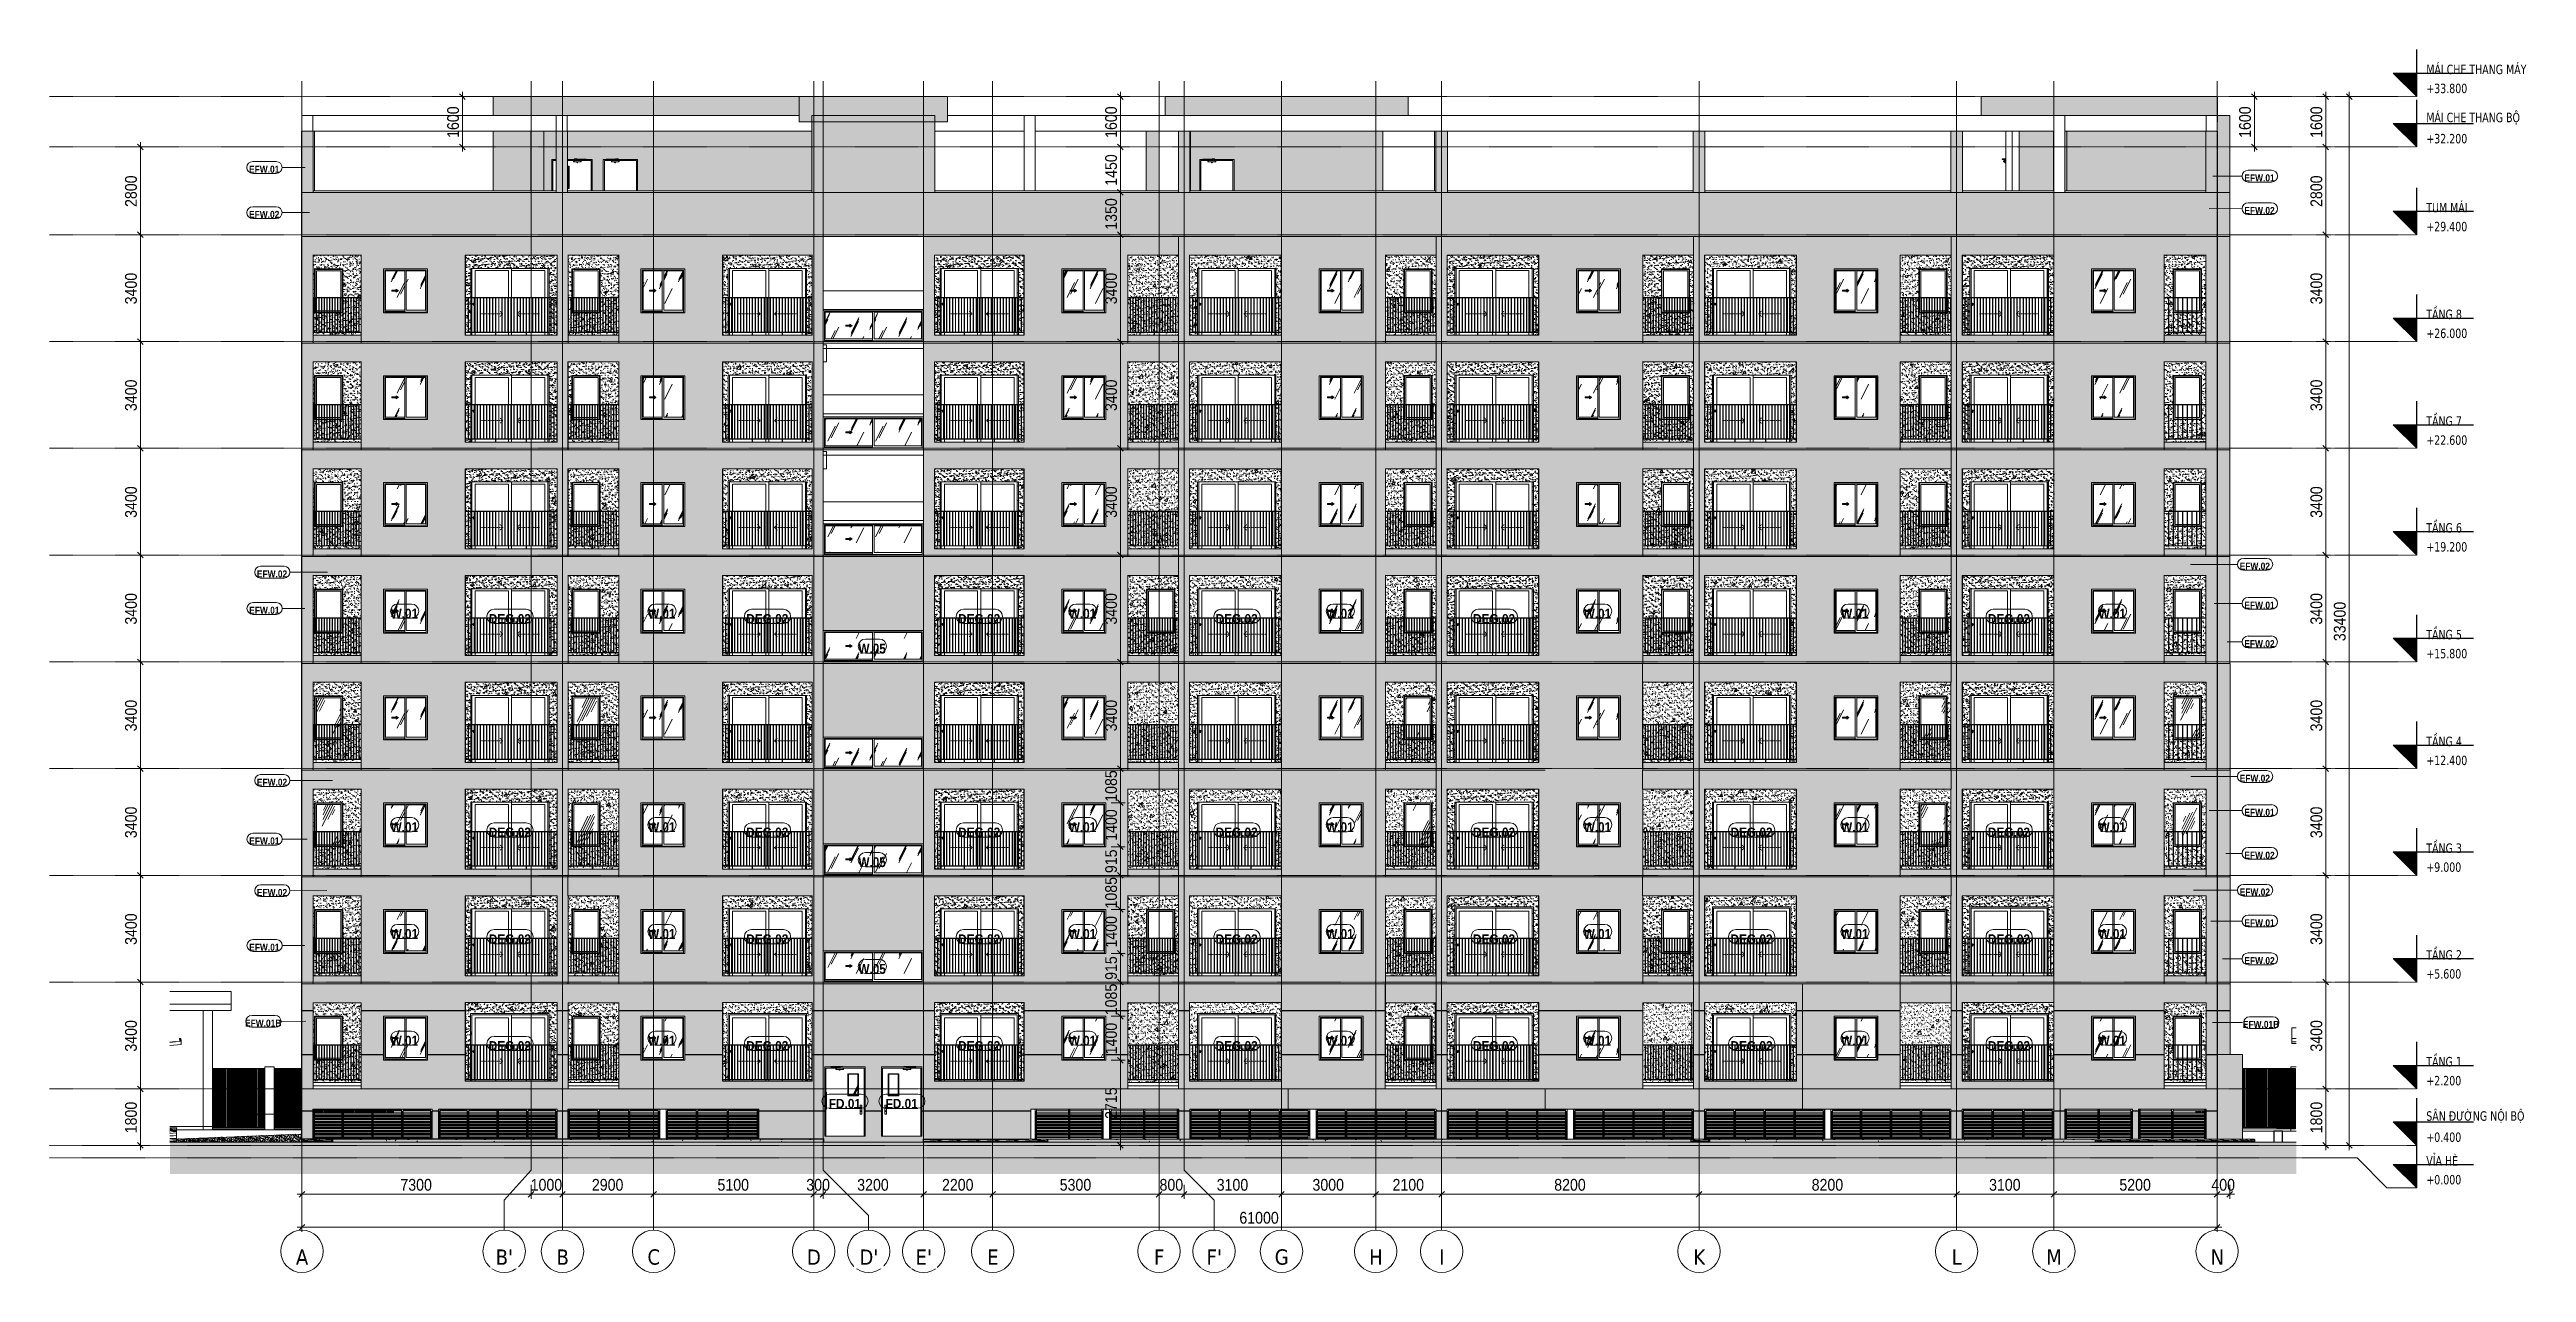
# Model space of a CAD drawing. Header units: millimetres. Extents: x 9199 to 175431, y -4466 to 35300.
# Drawn here: x 9199 to 88089, y -3646 to 35300 of the extents above; entities that cross this region are included whole.
import ezdxf

# ---------------------------------------------------------------- set-up
doc = ezdxf.new("R2010")
doc.units = ezdxf.units.MM
for name, pattern in [('1 NÉT CALL OUT', [6, 3, -3]), ('Centre', [31.75, 6.35, -4.7625, 15.875, -4.7625]), ('Dash', [6, 3, -3]), ('Dash 1_8_', [6.35, 3.175, -3.175]), ('Grid Line', [22.225, 12.7, -3.175, 3.175, -3.175])]:
    doc.linetypes.add(name, pattern=pattern)
for name, color, linetype, lineweight in [('0-1', 7, 'Continuous', 5), ('A-ANNO-DIMS', 211, 'Continuous', 9), ('A-ANNO-DIMS-150', 211, 'Continuous', 9), ('A-AREA', 32, 'Dash 1_8_', 9), ('A-DETL-GENF', 92, 'Continuous', 9), ('A-DETL-GENF-1', 92, '1 NÉT CALL OUT', 9), ('A-DETL-GENF-2', 9, 'Continuous', 9), ('A-DETL-THIN', 151, 'Continuous', 9), ('A-DOOR', 31, 'Continuous', 9), ('A-DOOR-FRAM', 31, 'Continuous', 9), ('A-DOOR-HDLN', 31, 'Dash', 18), ('A-DOOR-IDEN', 31, 'Continuous', 9), ('A-FLOR', 192, 'Continuous', 9), ('A-FLOR-1', 7, 'Continuous', 9), ('A-FLOR-HRAL', 11, 'Continuous', 9), ('A-FLOR-HRAL-1', 253, 'Continuous', 9), ('A-FLOR-HRAL-2', 11, 'Continuous', 18), ('A-FLOR-LEVL', 51, 'Continuous', 9), ('A-FLOR-LEVL-1', 51, 'Continuous', 25), ('A-FLOR-LEVL-2', 51, 'Centre', 9), ('A-FLOR-PATT', 8, 'Continuous', 9), ('A-GLAZ', 151, 'Continuous', 9), ('A-GLAZ-1', 253, 'Continuous', 9), ('A-GLAZ-2', 7, 'Continuous', 9), ('A-GLAZ-3', 7, '1 NÉT CALL OUT', 9), ('A-GLAZ-CURT', 52, 'Continuous', 9), ('A-GLAZ-CWMG', 51, 'Continuous', 9), ('A-GLAZ-IDEN', 152, 'Continuous', 9), ('A-WALL', 113, 'Continuous', 9), ('A-WALL-1', 7, 'Continuous', 9), ('A-WALL-2', 113, 'Continuous', 25), ('A-WALL-IDEN', 211, 'Continuous', 9), ('A-WALL-PATT', 111, 'Continuous', 9), ('A-WALL-PATT-1', 9, 'Continuous', 9), ('A-WALL-PATT-2', 111, 'Continuous', 5), ('C-PRKG', 70, 'Continuous', 9), ('C-PRKG-HDLN', 70, 'Dash', 9), ('I-WALL', 2, 'Continuous', 9), ('I-WALL-1', 7, 'Continuous', 9), ('S-BEAM-1', 7, 'Continuous', 9), ('S-COLS', 52, 'Continuous', 9), ('S-COLS-1', 7, 'Continuous', 9), ('S-GRID', 1, 'Continuous', 9), ('S-GRID-1', 1, 'Grid Line', 9), ('S-GRID-IDEN', 1, 'Continuous', 9)]:
    doc.layers.add(name, color=color, linetype=linetype, lineweight=lineweight)
doc.styles.add('Arial_B', font='arialbd.ttf', dxfattribs={"width": 0.85, "height": 225})
doc.styles.add('Arial_B_1', font='arialbd.ttf', dxfattribs={"width": 0.85, "height": 315})
doc.styles.add('Arial_B_2', font='arialbd.ttf', dxfattribs={"width": 0.9, "height": 300})
doc.styles.add('Tahoma_B', font='tahomabd.ttf', dxfattribs={"width": 0.85, "height": 300})
doc.styles.add('Tahoma_B_1', font='tahomabd.ttf', dxfattribs={"height": 487.5})
doc.styles.add('UTM Avo', font='', dxfattribs={"width": 0.9, "height": 375})
doc.styles.get('UTM Avo').set_extended_font_data('UTM Avo')
doc.dimstyles.new('1_Dim_chi_tiet_2_5', dxfattribs={"dimscale": 304.8, "dimtxt": 374.737856, "dimasz": 0.590551, "dimexe": 0.492126, "dimexo": 0.0625, "dimgap": 0.049213, "dimtad": 1, "dimdec": 0, "dimrnd": 5, "dimzin": 0, "dimdsep": 46, "dimtxsty": 'UTM Avo', "dimblk1": 'OBLIQUE', "dimblk2": 'OBLIQUE', "dimsah": 1, "dimcen": 0.09, "dimdle": 0.492126, "dimazin": 0, "dimtfac": 1, "dimtdec": 4, "dimtix": 1, "dimtmove": 0, "dimatfit": 3, "dimfxl": 0.984252, "dimfxlon": 1, "dimtvp": 1, "dimtolj": 1, "dimtzin": 0, "dimarcsym": 2})
pattern_1 = [(50, (51388.9, 1200), (1093.104, -95.634), [114.3, -1257.3]), (355, (51388.9, 1200), (-211.457, 1146.34), [91.44, -1005.84]), (100.451, (51480, 1192), (881.656, 1050.7), [97.14, -1068.54]), (46.184, (51389, 1504.8), (1626.475, -252.257), [171.45, -1885.95]), (96.636, (51524.5, 1483.8), (1424.416, 1484.565), [145.71, -1602.81]), (351.184, (51389, 1504.8), (1424.43, 1484.55), [137.16, -1508.76]), (21, (51541.3, 1428.6), (909.686, -613.591), [114.3, -1257.3]), (326, (51541.3, 1428.6), (370.812, 1105.13), [91.44, -1005.84]), (71.451, (51617.1, 1377.5), (1280.503, 491.528), [97.14, -1068.54]), (37.5, (51388.93, 1200), (18.5313, 507.3303), [50.292, -943.356, 50.292, -970.788, -1009.65]), (37.5, (51388.93, 1200), (18.5313, 507.3303), [-2014.728, 50.292, -959.358]), (7.5, (51388.93, 1200), (400.918, 601.0836), [50.292, -531.876, 50.292, -920.496, -384.81]), (7.5, (51388.93, 1200), (400.918, 601.0836), [-1552.956, 50.292, -334.518]), (327.5, (51049.1, 1200), (813.545, -34.3737), [50.292, -330.708, 50.292, -1138.428, -1577.34]), (327.5, (51049.1, 1200), (813.545, -34.3737), [-1569.72, 50.292, -1527.048]), (317.5, (50896.7, 1200), (888.775, 152.56), [50.292, -445.008, 50.292, -739.14, -1120.14]), (317.5, (50896.7, 1200), (888.775, 152.56), [-1284.732, 50.292, -1069.848])]
pattern_2 = [(37.5, (51388.93, 1200), (-4.79953, 146.8239), [5.029, -110.795, 5.029, -124.511, -123.825]), (37.5, (51388.93, 1200), (-4.79953, 146.8239), [-245.364, 5.029, -118.796]), (7.5, (51388.93, 1200), (134.8574, 215.0472), [5.029, -57.455, 5.029, -99.365, -40.005]), (7.5, (51388.93, 1200), (134.8574, 215.0472), [-166.878, 5.029, -34.976]), (327.5, (51295.21, 1200), (237.29776, 0.4316), [5.029, -33.071, 5.029, -132.131, -179.07]), (327.5, (51295.21, 1200), (237.29776, 0.4316), [-175.26, 5.029, -174.041]), (317.5, (51295.2, 1200), (229.0671, 66.8792), [5.029, -14.021, 5.029, -84.887, -102.87]), (317.5, (51295.2, 1200), (229.0671, 66.8792), [-108.966, 5.029, -97.841])]
pattern_3 = [(63.435, (51579.4, 1295.2), (-766.75, 2300.24), [952.5, -571.5, 952.5, -571.5, -1211.71]), (63.435, (51579.4, 1295.2), (-766.75, 2300.24), [-3048, 381, -830.71]), (63.435, (51531.8, 1342.9), (-766.75, 2300.24), [762, -952.5, 571.5, -571.5, -1402.21]), (63.435, (51531.8, 1342.9), (-766.75, 2300.24), [-2857.5, 666.75, -735.46]), (63.435, (51531.8, 1485.8), (-766.75, 2300.24), [571.5, -1143, 381, -571.5, -1592.71]), (63.435, (51531.8, 1485.8), (-766.75, 2300.24), [-2667, 857.25, -735.46]), (63.435, (51674.7, 1342.9), (-766.75, 2300.24), [571.5, -1143, 476.25, -2068.96]), (63.435, (51817.6, 1485.8), (-766.75, 2300.24), [285.75, -1428.75, 190.5, -2354.71]), (63.435, (51579.4, 1723.9), (-766.75, 2300.24), [190.5, -1428.75, 190.5, -762, -1687.96]), (63.435, (51579.4, 1723.9), (-766.75, 2300.24), [-2571.75, 476.25, -1211.71]), (63.435, (52436.7, 1581), (-766.75, 2300.24), [952.5, -1428.75, 1143, -754.51]), (63.435, (52436.7, 1438.1), (-766.75, 2300.24), [1333.5, -952.5, 1428.75, -564.01]), (63.435, (52532, 1485.8), (-766.75, 2300.24), [1524, -762, 1143, -830.71]), (63.435, (52674.8, 1628.6), (-766.75, 2300.24), [952.5, -1333.5, 762, -1211.71]), (63.435, (52532, 1914.4), (-766.75, 2300.24), [476.25, -1905, 571.5, -1306.96]), (63.435, (52817.7, 1771.5), (-766.75, 2300.24), [381, -1905, 381, -1592.71])]
pattern_4 = [(63.435, (53179.2, 1304.34), (-0.001, 1524.001), [532.463, -2875.304]), (63.435, (51655.2, 1304.34), (-0.001, 1524.001), [532.463, -2875.304]), (63.435, (53908.74, 1598.8), (-0.001, 1524.001), [532.463, -2875.304]), (63.435, (52384.74, 1598.8), (-0.001, 1524.001), [532.463, -2875.304]), (63.435, (53798.3, 1494.84), (-0.001, 1524.001), [532.463, -2875.304]), (63.435, (52274.3, 1494.84), (-0.001, 1524.001), [532.463, -2875.304]), (63.435, (53685.8, 2090.1), (-0.001, 1524.001), [258.8, -3148.965]), (63.435, (52161.8, 2090.1), (-0.001, 1524.001), [258.8, -3148.965]), (63.435, (53612.15, 1997.95), (-0.001, 1524.001), [532.463, -2875.304]), (63.435, (52088.15, 1997.95), (-0.001, 1524.001), [532.463, -2875.304]), (63.435, (53625.14, 2064.1), (-0.001, 1524.001), [532.463, -2875.304]), (63.435, (52101.14, 2064.1), (-0.001, 1524.001), [532.463, -2875.304]), (63.435, (53010.3, 1773.94), (-0.001, 1524.001), [532.463, -2875.304]), (63.435, (51486.3, 1773.94), (-0.001, 1524.001), [532.463, -2875.304]), (63.435, (53023.3, 1851.9), (-0.001, 1524.001), [532.463, -2875.304]), (63.435, (51499.3, 1851.9), (-0.001, 1524.001), [532.463, -2875.304]), (63.435, (53026.8, 1908.1), (-0.001, 1524.001), [532.463, -2875.304]), (63.435, (51502.8, 1908.1), (-0.001, 1524.001), [532.463, -2875.304])]
pattern_5 = [(63.435, (53179.2, 1304.34), (-0.001, 1524.001), [532.463, -2875.304]), (63.435, (51655.2, 1304.34), (-0.001, 1524.001), [532.463, -2875.304]), (63.435, (53908.74, 1598.8), (-0.001, 1524.001), [532.463, -2875.304]), (63.435, (52384.74, 1598.8), (-0.001, 1524.001), [532.463, -2875.304]), (63.435, (53798.3, 1494.84), (-0.001, 1524.001), [532.463, -2875.304]), (63.435, (52274.3, 1494.84), (-0.001, 1524.001), [532.463, -2875.304]), (63.435, (53685.8, 2090.1), (-0.001, 1524.001), [258.8, -3148.965]), (63.435, (52161.8, 2090.1), (-0.001, 1524.001), [258.8, -3148.965]), (63.435, (53612.15, 1997.95), (-0.001, 1524.001), [532.463, -2875.304]), (63.435, (52088.15, 1997.95), (-0.001, 1524.001), [532.463, -2875.304]), (63.435, (53625.14, 2064.1), (-0.001, 1524.001), [532.463, -2875.304]), (63.435, (52101.14, 2064.1), (-0.001, 1524.001), [532.463, -2875.304]), (63.435, (53010.3, 1773.94), (-0.001, 1524.001), [532.463, -2875.304]), (63.435, (51486.3, 1773.94), (-0.001, 1524.001), [532.463, -2875.304]), (63.435, (53023.3, 1851.9), (-0.001, 1524.001), [532.463, -2875.304]), (63.435, (51499.3, 1851.9), (-0.001, 1524.001), [532.463, -2875.304]), (63.435, (53026.8, 1908.1), (-0.001, 1524.001), [532.463, -2875.304]), (63.435, (51502.8, 1908.1), (-0.001, 1524.001), [532.463, -2875.304])]
pattern_6 = [(349.695, (79612.204, 869.39), (3657.598, -609.61), [68.155, -6747.38]), (0, (79679.26, 857.2), (609.6, 609.6), [67.06, -542.54]), (18.435, (79746.32, 857.2), (1219.2, 609.6), [57.83, -1869.9]), (172.875, (79801.18, 875.49), (4267.199, -609.599), [49.15, -4865.604]), (174.806, (79752.41, 881.584), (6096.004, -609.5547), [67.333, -6665.92]), (194.036, (79685.36, 887.68), (-1828.802, -609.592), [75.4, -2438.04]), (9.462, (79660.97, 869.39), (3048.005, 609.584), [37.08, -3670.97]), (353.66, (79697.55, 875.49), (-4876.801, 609.5835), [55.2, -5464.96]), (185.711, (79752.41, 869.39), (-5486.395, -609.6394), [61.264, -6065.14]), (168.69, (79691.45, 863.3), (2438.4, -609.603), [31.08, -3077.28]), (354.806, (79557.34, 863.296), (-6096.004, 609.555), [67.333, -6665.92]), (348.69, (79624.4, 857.2), (-2438.4, 609.603), [62.17, -3046.19]), (0, (79685.36, 845), (609.6, 609.6), [73.15, -536.45]), (20.556, (79758.51, 845.01), (3048, 1219.197), [52.084, -5156.34]), (3.814, (79807.276, 863.296), (8534.4012, 609.589), [91.643, -9072.654]), (354.806, (79898.716, 869.39), (-6096.004, 609.5547), [67.333, -6665.92]), (0, (79965.8, 863.3), (609.6, 609.6), [67.06, -542.54]), (5.194, (79423.23, 863.296), (6096.004, 609.555), [67.333, -6665.92]), (354.806, (79490.284, 869.39), (-6096.004, 609.555), [67.333, -6665.92]), (0, (79423.2, 875.5), (609.6, 609.6), [36.58, -573.02]), (5.194, (79459.804, 875.49), (6096.004, 609.555), [67.333, -6665.92]), (0, (79526.86, 881.6), (609.6, 609.6), [60.96, -548.64]), (10.305, (79587.82, 881.584), (-3657.598, -609.61), [68.155, -6747.38]), (5.194, (79654.876, 893.776), (6096.004, 609.555), [67.333, -6665.92]), (354.806, (79721.93, 899.87), (-6096.004, 609.5547), [67.333, -6665.92]), (354.806, (79788.99, 893.776), (-6096.004, 609.5547), [67.333, -6665.92]), (351.87, (79856.04, 887.68), (-3657.6, 609.593), [86.21, -4224.31]), (0, (79941.4, 875.5), (609.6, 609.6), [91.44, -518.16]), (347.471, (79917.004, 509.73), (3047.999, -609.611), [56.2, -5564.033]), (354.289, (79971.87, 497.536), (-5486.395, 609.6394), [61.264, -6065.14]), (8.13, (79917, 509.73), (3657.6, 609.593), [43.105, -4267.42]), (9.462, (79959.68, 515.82), (3048.005, 609.584), [74.16, -3633.89]), (0, (79423.2, 528), (609.6, 609.6), [73.15, -536.45]), (350.54, (79496.38, 528.02), (-3048.005, 609.584), [37.08, -3670.97]), (201.8, (79532.96, 521.92), (1828.804, 609.59), [32.83, -3249.97]), (192.995, (79502.476, 509.73), (5486.393, 1219.237), [81.33, -8051.747]), (352.875, (79984.06, 509.73), (-4267.199, 609.599), [49.15, -4865.604]), (7.125, (79984.06, 509.73), (4267.199, 609.599), [49.15, -4865.604]), (0, (79423.2, 515.8), (609.6, 609.6), [48.77, -560.83]), (194.04, (79472, 515.82), (-1828.8, -609.59), [50.27, -2463.18]), (356.633, (79557.34, 534.112), (-9753.5944, 609.692), [103.81, -10277.302]), (357.709, (79660.972, 528.016), (-14630.3966, 609.699), [152.522, -15099.665]), (3.18, (79813.372, 521.92), (10363.1983, 609.6312), [109.897, -10879.823]), (9.462, (79923.1, 528.02), (3048.005, 609.584), [111.24, -3596.81]), (10.305, (79423.23, 473.15), (-3657.598, -609.61), [68.155, -6747.38]), (15.945, (79490.28, 485.34), (-2438.404, -609.583), [88.76, -4349.2]), (0, (79575.6, 509.7), (609.6, 609.6), [79.25, -530.35]), (351.87, (79654.88, 509.73), (-3657.6, 609.593), [86.21, -4224.31]), (3.576, (79740.22, 497.536), (9144.003, 609.5468), [97.726, -9674.906]), (351.254, (79837.756, 503.63), (4267.201, -609.588), [80.18, -7937.856]), (345.964, (79917, 491.44), (-1828.802, 609.592), [75.4, -2438.04]), (0, (79990.16, 473.15), (609.6, 609.6), [42.67, -566.93]), (174.806, (79557.34, 534.11), (6096.004, -609.555), [134.665, -6598.587]), (355.236, (79423.23, 570.69), (-6705.596, 609.641), [146.81, -7193.745]), (0, (79569.53, 558.5), (609.6, 609.6), [140.2, -469.4]), (4.086, (79709.74, 558.496), (7924.795, 609.6527), [171.123, -8385.02]), (0, (79880.4, 570.7), (609.6, 609.6), [152.4, -457.2]), (7.125, (79423.23, 442.67), (4267.2, 609.6), [147.44, -4767.31]), (6.34, (79569.53, 460.96), (4876.8, 609.583), [110.4, -5409.76]), (357.51, (79679.26, 473.152), (-13411.197, 609.7044), [140.34, -13893.706]), (353.48, (79819.468, 467.056), (-15849.5922, 1828.8552), [214.749, -21260.135]), (3.013, (79423.228, 838.912), (10972.7972, 609.6408), [115.984, -11482.446]), (351.87, (79539.05, 845.01), (-3657.6, 609.593), [129.316, -4181.21]), (357.614, (79667.068, 826.72), (-14020.7994, 609.6137), [146.43, -14496.664]), (10.62, (79813.372, 820.624), (-6705.5925, -1219.2397), [99.236, -9824.334]), (0, (79910.9, 838.9), (609.6, 609.6), [121.92, -487.68]), (356.82, (79423.228, 912.064), (-10363.1983, 609.6312), [109.897, -10879.823]), (6.009, (79532.956, 905.968), (-6095.999, -609.5992), [116.464, -11529.93]), (6.71, (79648.78, 918.16), (-5486.3973, -609.6157), [104.346, -10330.325]), (354.289, (79752.41, 930.35), (-5486.395, 609.6394), [122.53, -6003.877]), (347.905, (79874.33, 918.16), (-5486.395, 1219.223), [87.28, -8640.862]), (9.462, (79959.68, 899.87), (3048.005, 609.584), [74.16, -3633.89]), (3.814, (79423.23, 796.24), (8534.401, 609.589), [91.643, -9072.654]), (347.196, (79514.668, 802.336), (-7924.809, 1828.7633), [137.532, -13615.67]), (0, (79648.8, 771.86), (609.6, 609.6), [152.4, -457.2]), (5.44, (79801.18, 771.856), (-6705.6025, -609.5609), [128.595, -12730.932]), (6.71, (79929.196, 784.048), (-5486.3973, -609.6157), [104.346, -10330.325]), (0, (79423.2, 954.74), (609.6, 609.6), [103.63, -505.97]), (8.13, (79526.86, 954.74), (3657.6, 609.593), [172.42, -4138.1]), (357.614, (79697.548, 979.12), (-14020.7994, 609.6137), [146.43, -14496.664]), (354.472, (79843.852, 973.024), (12801.591, -1219.3029), [189.859, -18796.025]), (6.843, (79423.228, 400), (-10363.195, -1219.2413), [153.494, -15195.842]), (0, (79575.6, 418.3), (609.6, 609.6), [170.7, -438.9]), (356.348, (79746.316, 418.288), (-18897.60496, 1219.12666), [287.095, -28422.422]), (0, (79423.2, 613.36), (609.6, 609.6), [146.3, -463.3]), (4.764, (79569.53, 613.36), (6705.596, 609.641), [146.81, -7193.745]), (358.152, (79715.836, 625.552), (-18287.9962, 609.7241), [189.074, -18718.355]), (357.274, (79904.812, 619.456), (-12192.0042, 609.5342), [128.16, -12687.945]), (354.806, (79423.23, 710.896), (-6096.004, 609.555), [134.665, -6598.587]), (0, (79557.34, 698.7), (609.6, 609.6), [195.07, -414.53]), (1.909, (79752.412, 698.704), (17678.40105, 609.5532), [182.982, -18115.176]), (3.576, (79935.292, 704.8), (9144.003, 609.5468), [97.726, -9674.906])]
pattern_7 = [(0, (51388.93, 1200), (1219.2, 304.8), [50.292, -864.108, 50.292, -864.108, -4876.8]), (0, (51388.93, 1200), (1219.2, 304.8), [-1828.8, 50.292, -1778.508, 50.292, -864.108, -2133.6]), (0, (51388.93, 1200), (1219.2, 304.8), [-4572, 50.292, -559.308, 50.292, -1473.708]), (120, (51846.14, 1352.4), (-873.5645, 903.4582), [50.292, -864.108, 50.292, -5740.908]), (120, (51846.14, 1352.4), (-873.5645, 903.4582), [-964.692, -864.108, 50.292, -1778.508, -3048]), (120, (51846.14, 1352.4), (-873.5645, 903.4582), [-3657.6, 50.292, -864.108, 50.292, -2083.308]), (120, (51846.14, 1352.4), (-873.5645, 903.4582), [-4622.292, -559.308, 50.292, -1473.708]), (240, (51998.54, 1962), (-345.6355, -1208.2582), [50.292, -864.108, 50.292, -5740.908]), (240, (51998.54, 1962), (-345.6355, -1208.2582), [-964.692, -864.108, 50.292, -1778.508, -3048]), (240, (51998.54, 1962), (-345.6355, -1208.2582), [-3657.6, 50.292, -864.108, 50.292, -2083.308]), (240, (51998.54, 1962), (-345.6355, -1208.2582), [-4622.292, -559.308, 50.292, -1473.708])]
pattern_8 = [(349.695, (34031.39, 869.39), (3657.59817, -609.61005), [68.155, -6747.38]), (0, (34098.45, 857.2), (609.6, 609.6), [67.056, -542.544]), (18.435, (34165.5, 857.2), (1219.1992, 609.6016), [57.832, -1869.893]), (172.875, (34220.366, 875.49), (4267.1994, -609.5991), [49.148, -4865.604]), (174.806, (34171.6, 881.584), (6096.00395, -609.55472), [67.333, -6665.92]), (194.036, (34104.54, 887.68), (-1828.8022, -609.5924), [75.403, -2438.042]), (9.462, (34080.16, 869.39), (3048.00504, 609.5835), [37.081, -3670.971]), (353.66, (34116.734, 875.49), (-4876.8008, 609.58348), [55.202, -5464.96]), (185.711, (34171.6, 869.39), (-5486.39511, -609.63944), [61.264, -6065.139]), (168.69, (34110.64, 863.3), (2438.4, -609.6026), [31.084, -3077.279]), (354.806, (33976.526, 863.296), (-6096.00395, 609.55472), [67.333, -6665.92]), (348.69, (34043.58, 857.2), (-2438.4, 609.6026), [62.167, -3046.194]), (0, (34104.54, 845), (609.6, 609.6), [73.152, -536.448]), (20.556, (34177.694, 845.01), (3048.0001, 1219.19697), [52.084, -5156.34]), (3.814, (34226.46, 863.296), (8534.40115, 609.58889), [91.643, -9072.654]), (354.806, (34317.9, 869.39), (-6096.00395, 609.55472), [67.333, -6665.92]), (0, (34384.96, 863.3), (609.6, 609.6), [67.056, -542.544]), (5.194, (33842.414, 863.296), (6096.00395, 609.55472), [67.333, -6665.92]), (354.806, (33909.47, 869.39), (-6096.00395, 609.55472), [67.333, -6665.92]), (0, (33842.4, 875.5), (609.6, 609.6), [36.576, -573.024]), (5.194, (33878.99, 875.49), (6096.00395, 609.55472), [67.333, -6665.92]), (0, (33946.05, 881.6), (609.6, 609.6), [60.96, -548.64]), (10.305, (34007.006, 881.584), (-3657.59817, -609.61005), [68.155, -6747.38]), (5.194, (34074.06, 893.776), (6096.00395, 609.55472), [67.333, -6665.92]), (354.806, (34141.12, 899.87), (-6096.00395, 609.55472), [67.333, -6665.92]), (354.806, (34208.174, 893.776), (-6096.00395, 609.55472), [67.333, -6665.92]), (351.87, (34275.23, 887.68), (-3657.60043, 609.5929), [86.21, -4224.312]), (0, (34360.6, 875.5), (609.6, 609.6), [91.44, -518.16]), (347.471, (34336.19, 509.73), (3047.99888, -609.61085), [56.202, -5564.033]), (354.289, (34391.054, 497.536), (-5486.39511, 609.63944), [61.264, -6065.139]), (8.13, (34336.19, 509.73), (3657.60043, 609.5929), [43.105, -4267.418]), (9.462, (34378.86, 515.82), (3048.00504, 609.5835), [74.161, -3633.892]), (0, (33842.4, 528), (609.6, 609.6), [73.152, -536.448]), (350.538, (33915.57, 528.02), (-3048.00504, 609.5835), [37.081, -3670.971]), (201.801, (33952.14, 521.92), (1828.8045, 609.58684), [32.828, -3249.968]), (192.995, (33921.66, 509.73), (5486.39314, 1219.23746), [81.331, -8051.747]), (352.875, (34403.246, 509.73), (-4267.1994, 609.5991), [49.148, -4865.604]), (7.125, (34403.246, 509.73), (4267.1994, 609.5991), [49.148, -4865.604]), (0, (33842.4, 515.8), (609.6, 609.6), [48.768, -560.832]), (194.036, (33891.18, 515.82), (-1828.8022, -609.5924), [50.27, -2463.177]), (356.633, (33976.526, 534.112), (-9753.59439, 609.691875), [103.811, -10277.302]), (357.709, (34080.158, 528.016), (-14630.396648, 609.69909), [152.522, -15099.665]), (3.18, (34232.558, 521.92), (10363.19831, 609.63121), [109.897, -10879.823]), (9.462, (34342.29, 528.02), (3048.00504, 609.5835), [111.242, -3596.81]), (10.305, (33842.414, 473.15), (-3657.59817, -609.61005), [68.155, -6747.38]), (15.945, (33909.47, 485.34), (-2438.4042, -609.58315), [88.759, -4349.196]), (0, (33994.8, 509.7), (609.6, 609.6), [79.248, -530.352]), (351.87, (34074.06, 509.73), (-3657.60043, 609.5929), [86.21, -4224.312]), (3.576, (34159.406, 497.536), (9144.002965, 609.5468), [97.726, -9674.906]), (351.254, (34256.94, 503.63), (4267.20096, -609.58783), [80.18, -7937.856]), (345.964, (34336.19, 491.44), (-1828.8022, 609.5924), [75.403, -2438.042]), (0, (34409.34, 473.15), (609.6, 609.6), [42.672, -566.928]), (174.806, (33976.526, 534.11), (6096.00395, -609.55472), [134.665, -6598.587]), (355.236, (33842.414, 570.69), (-6705.59647, 609.64143), [146.811, -7193.745]), (0, (33988.7, 558.5), (609.6, 609.6), [140.208, -469.392]), (4.086, (34128.926, 558.496), (7924.79503, 609.65274), [171.123, -8385.02]), (0, (34299.6, 570.7), (609.6, 609.6), [152.4, -457.2]), (7.125, (33842.414, 442.67), (4267.1994, 609.5991), [147.443, -4767.311]), (6.34, (33988.72, 460.96), (4876.8008, 609.58348), [110.403, -5409.758]), (357.51, (34098.446, 473.152), (-13411.196973, 609.70439), [140.34, -13893.706]), (353.48, (34238.654, 467.056), (-15849.59217, 1828.855172), [214.749, -21260.135]), (3.013, (33842.414, 838.912), (10972.79715, 609.6408), [115.984, -11482.446]), (351.87, (33958.24, 845.01), (-3657.60043, 609.5929), [129.316, -4181.208]), (357.614, (34086.254, 826.72), (-14020.799432, 609.613717), [146.431, -14496.664]), (10.62, (34232.558, 820.624), (-6705.59246, -1219.23973), [99.236, -9824.334]), (0, (34330.1, 838.9), (609.6, 609.6), [121.92, -487.68]), (356.82, (33842.414, 912.064), (-10363.19831, 609.63121), [109.897, -10879.823]), (6.009, (33952.142, 905.968), (-6095.99899, -609.599175), [116.464, -11529.929]), (6.71, (34067.966, 918.16), (-5486.397345, -609.61573), [104.346, -10330.325]), (354.289, (34171.6, 930.35), (-5486.39511, 609.63944), [122.528, -6003.877]), (347.905, (34293.52, 918.16), (-5486.39487, 1219.22295), [87.281, -8640.862]), (9.462, (34378.86, 899.87), (3048.00504, 609.5835), [74.161, -3633.892]), (3.814, (33842.414, 796.24), (8534.40115, 609.58889), [91.643, -9072.654]), (347.196, (33933.854, 802.336), (-7924.80896, 1828.76326), [137.532, -13615.67]), (0, (34067.97, 771.86), (609.6, 609.6), [152.4, -457.2]), (5.44, (34220.366, 771.856), (-6705.60249, -609.56085), [128.595, -12730.932]), (6.71, (34348.382, 784.048), (-5486.397345, -609.61573), [104.346, -10330.325]), (0, (33842.4, 954.74), (609.6, 609.6), [103.632, -505.968]), (8.13, (33946.05, 954.74), (3657.60043, 609.5929), [172.421, -4138.102]), (357.614, (34116.734, 979.12), (-14020.799432, 609.613717), [146.431, -14496.664]), (354.472, (34263.038, 973.024), (12801.591011, -1219.302898), [189.859, -18796.025]), (6.843, (33842.414, 400), (-10363.195037, -1219.241277), [153.494, -15195.842]), (0, (33994.8, 418.3), (609.6, 609.6), [170.688, -438.912]), (356.348, (34165.502, 418.288), (-18897.604963, 1219.126665), [287.095, -28422.422]), (0, (33842.4, 613.36), (609.6, 609.6), [146.304, -463.296]), (4.764, (33988.72, 613.36), (6705.59647, 609.64143), [146.811, -7193.745]), (358.152, (34135.022, 625.552), (-18287.996238, 609.724117), [189.074, -18718.355]), (357.274, (34323.998, 619.456), (-12192.004244, 609.534153), [128.161, -12687.945]), (354.806, (33842.414, 710.896), (-6096.00395, 609.55472), [134.665, -6598.587]), (0, (33976.5, 698.7), (609.6, 609.6), [195.072, -414.528]), (1.909, (34171.598, 698.704), (17678.401049, 609.553228), [182.982, -18115.176]), (3.576, (34354.478, 704.8), (9144.002965, 609.5468), [97.726, -9674.906])]

msp = doc.modelspace()

# ---------------------------------------------------------------- texts
at = {"layer": 'A-DOOR-IDEN', "char_height": 300, "attachment_point": 5, "line_spacing_factor": 0.936439, "style": 'Arial_B_2'}
for s, insert, width in [('\\pt6.75,13.5,20.25,27,33.75,40.5,47.25,54,60.75,67.5,74.25,81,87.75,94.5,101.25,108,114.75,121.5,128.25,135,141.75,148.5,155.25,162,168.75,175.5,182.25,189,195.75,202.5,209.25,216;DEG.02', (23859.3, 17170), 1375.65), ('\\pt6.75,13.5,20.25,27,33.75,40.5,47.25,54,60.75,67.5,74.25,81,87.75,94.5,101.25,108,114.75,121.5,128.25,135,141.75,148.5,155.25,162,168.75,175.5,182.25,189,195.75,202.5,209.25,216;DEG.02', (32059.3, 17170), 1375.65), ('\\pt6.75,13.5,20.25,27,33.75,40.5,47.25,54,60.75,67.5,74.25,81,87.75,94.5,101.25,108,114.75,121.5,128.25,135,141.75,148.5,155.25,162,168.75,175.5,182.25,189,195.75,202.5,209.25,216;DEG.02', (38807.3, 17170), 1375.65), ('\\pt6.75,13.5,20.25,27,33.75,40.5,47.25,54,60.75,67.5,74.25,81,87.75,94.5,101.25,108,114.75,121.5,128.25,135,141.75,148.5,155.25,162,168.75,175.5,182.25,189,195.75,202.5,209.25,216;DEG.02', (47008.9, 17170), 1375.65), ('\\pt6.75,13.5,20.25,27,33.75,40.5,47.25,54,60.75,67.5,74.25,81,87.75,94.5,101.25,108,114.75,121.5,128.25,135,141.75,148.5,155.25,162,168.75,175.5,182.25,189,195.75,202.5,209.25,216;DEG.02', (55207.3, 17170), 1375.65), ('\\pt6.75,13.5,20.25,27,33.75,40.5,47.25,54,60.75,67.5,74.25,81,87.75,94.5,101.25,108,114.75,121.5,128.25,135,141.75,148.5,155.25,162,168.75,175.5,182.25,189,195.75,202.5,209.25,216;DEG.02', (71607.3, 17170), 1375.65), ('\\pt6.75,13.5,20.25,27,33.75,40.5,47.25,54,60.75,67.5,74.25,81,87.75,94.5,101.25,108,114.75,121.5,128.25,135,141.75,148.5,155.25,162,168.75,175.5,182.25,189,195.75,202.5,209.25,216;DEG.02', (23859.3, 10370), 1375.65), ('\\pt6.75,13.5,20.25,27,33.75,40.5,47.25,54,60.75,67.5,74.25,81,87.75,94.5,101.25,108,114.75,121.5,128.25,135,141.75,148.5,155.25,162,168.75,175.5,182.25,189,195.75,202.5,209.25,216;DEG.02', (32059.3, 10370), 1375.65), ('\\pt6.75,13.5,20.25,27,33.75,40.5,47.25,54,60.75,67.5,74.25,81,87.75,94.5,101.25,108,114.75,121.5,128.25,135,141.75,148.5,155.25,162,168.75,175.5,182.25,189,195.75,202.5,209.25,216;DEG.02', (38807.3, 10370), 1375.65), ('\\pt6.75,13.5,20.25,27,33.75,40.5,47.25,54,60.75,67.5,74.25,81,87.75,94.5,101.25,108,114.75,121.5,128.25,135,141.75,148.5,155.25,162,168.75,175.5,182.25,189,195.75,202.5,209.25,216;DEG.02', (47008.9, 10370), 1375.65), ('\\pt6.75,13.5,20.25,27,33.75,40.5,47.25,54,60.75,67.5,74.25,81,87.75,94.5,101.25,108,114.75,121.5,128.25,135,141.75,148.5,155.25,162,168.75,175.5,182.25,189,195.75,202.5,209.25,216;DEG.02', (55207.3, 10370), 1375.65), ('\\pt6.75,13.5,20.25,27,33.75,40.5,47.25,54,60.75,67.5,74.25,81,87.75,94.5,101.25,108,114.75,121.5,128.25,135,141.75,148.5,155.25,162,168.75,175.5,182.25,189,195.75,202.5,209.25,216;DEG.02', (63407.3, 10370), 1375.65), ('\\pt6.75,13.5,20.25,27,33.75,40.5,47.25,54,60.75,67.5,74.25,81,87.75,94.5,101.25,108,114.75,121.5,128.25,135,141.75,148.5,155.25,162,168.75,175.5,182.25,189,195.75,202.5,209.25,216;DEG.02', (71607.3, 10370), 1375.65), ('\\pt6.75,13.5,20.25,27,33.75,40.5,47.25,54,60.75,67.5,74.25,81,87.75,94.5,101.25,108,114.75,121.5,128.25,135,141.75,148.5,155.25,162,168.75,175.5,182.25,189,195.75,202.5,209.25,216;DEG.02', (23859.3, 6970), 1375.65), ('\\pt6.75,13.5,20.25,27,33.75,40.5,47.25,54,60.75,67.5,74.25,81,87.75,94.5,101.25,108,114.75,121.5,128.25,135,141.75,148.5,155.25,162,168.75,175.5,182.25,189,195.75,202.5,209.25,216;DEG.02', (32059.3, 6970), 1375.65), ('\\pt6.75,13.5,20.25,27,33.75,40.5,47.25,54,60.75,67.5,74.25,81,87.75,94.5,101.25,108,114.75,121.5,128.25,135,141.75,148.5,155.25,162,168.75,175.5,182.25,189,195.75,202.5,209.25,216;DEG.02', (38807.3, 6970), 1375.65), ('\\pt6.75,13.5,20.25,27,33.75,40.5,47.25,54,60.75,67.5,74.25,81,87.75,94.5,101.25,108,114.75,121.5,128.25,135,141.75,148.5,155.25,162,168.75,175.5,182.25,189,195.75,202.5,209.25,216;DEG.02', (47008.9, 6970), 1375.65), ('\\pt6.75,13.5,20.25,27,33.75,40.5,47.25,54,60.75,67.5,74.25,81,87.75,94.5,101.25,108,114.75,121.5,128.25,135,141.75,148.5,155.25,162,168.75,175.5,182.25,189,195.75,202.5,209.25,216;DEG.02', (55207.3, 6970), 1375.65), ('\\pt6.75,13.5,20.25,27,33.75,40.5,47.25,54,60.75,67.5,74.25,81,87.75,94.5,101.25,108,114.75,121.5,128.25,135,141.75,148.5,155.25,162,168.75,175.5,182.25,189,195.75,202.5,209.25,216;DEG.02', (63407.3, 6970), 1375.65), ('\\pt6.75,13.5,20.25,27,33.75,40.5,47.25,54,60.75,67.5,74.25,81,87.75,94.5,101.25,108,114.75,121.5,128.25,135,141.75,148.5,155.25,162,168.75,175.5,182.25,189,195.75,202.5,209.25,216;DEG.02', (71607.3, 6970), 1375.65), ('\\pt6.75,13.5,20.25,27,33.75,40.5,47.25,54,60.75,67.5,74.25,81,87.75,94.5,101.25,108,114.75,121.5,128.25,135,141.75,148.5,155.25,162,168.75,175.5,182.25,189,195.75,202.5,209.25,216;DEG.02', (23859.3, 3570), 1375.65), ('\\pt6.75,13.5,20.25,27,33.75,40.5,47.25,54,60.75,67.5,74.25,81,87.75,94.5,101.25,108,114.75,121.5,128.25,135,141.75,148.5,155.25,162,168.75,175.5,182.25,189,195.75,202.5,209.25,216;DEG.02', (32059.3, 3570), 1375.65), ('\\pt6.75,13.5,20.25,27,33.75,40.5,47.25,54,60.75,67.5,74.25,81,87.75,94.5,101.25,108,114.75,121.5,128.25,135,141.75,148.5,155.25,162,168.75,175.5,182.25,189,195.75,202.5,209.25,216;DEG.02', (38807.3, 3570), 1375.65), ('\\pt6.75,13.5,20.25,27,33.75,40.5,47.25,54,60.75,67.5,74.25,81,87.75,94.5,101.25,108,114.75,121.5,128.25,135,141.75,148.5,155.25,162,168.75,175.5,182.25,189,195.75,202.5,209.25,216;DEG.02', (47008.9, 3570), 1375.65), ('\\pt6.75,13.5,20.25,27,33.75,40.5,47.25,54,60.75,67.5,74.25,81,87.75,94.5,101.25,108,114.75,121.5,128.25,135,141.75,148.5,155.25,162,168.75,175.5,182.25,189,195.75,202.5,209.25,216;DEG.02', (55207.3, 3570), 1375.65), ('\\pt6.75,13.5,20.25,27,33.75,40.5,47.25,54,60.75,67.5,74.25,81,87.75,94.5,101.25,108,114.75,121.5,128.25,135,141.75,148.5,155.25,162,168.75,175.5,182.25,189,195.75,202.5,209.25,216;DEG.02', (63407.3, 3570), 1375.65), ('\\pt6.75,13.5,20.25,27,33.75,40.5,47.25,54,60.75,67.5,74.25,81,87.75,94.5,101.25,108,114.75,121.5,128.25,135,141.75,148.5,155.25,162,168.75,175.5,182.25,189,195.75,202.5,209.25,216;DEG.02', (71607.3, 3570), 1375.65), ('\\pt6.75,13.5,20.25,27,33.75,40.5,47.25,54,60.75,67.5,74.25,81,87.75,94.5,101.25,108,114.75,121.5,128.25,135,141.75,148.5,155.25,162,168.75,175.5,182.25,189,195.75,202.5,209.25,216;FD.01', (34529.3, 1730.1), 1054.35), ('\\pt6.75,13.5,20.25,27,33.75,40.5,47.25,54,60.75,67.5,74.25,81,87.75,94.5,101.25,108,114.75,121.5,128.25,135,141.75,148.5,155.25,162,168.75,175.5,182.25,189,195.75,202.5,209.25,216;FD.01', (36338.9, 1730.1), 1054.35)]:
    msp.add_mtext(s, dxfattribs=dict(at, insert=insert, width=width))
at = {"layer": 'A-FLOR-LEVL', "char_height": 300, "line_spacing_factor": 0.996129, "style": 'Tahoma_B'}
for s, insert, width, attachment_point in [('\\pt1530,3060,4590,6120,7650,9180,10710,12240,13770,15300,16830,18360,19890,21420,22950,24480,26010,27540,29070,30600,32130,33660,35190,36720,38250,39780,41310,42840,44370,45900,47430,48960;MÁI CHE THANG MÁY', (84898.6, 34511.5), 3921.9, 7), ('\\pt637.5,1275,1912.5,2550,3187.5,3825,4462.5,5100,5737.5,6375,7012.5,7650,8287.5,8925,9562.5,10200,10837.5,11475,12112.5,12750,13387.5,14025,14662.5,15300,15937.5,16575,17212.5,17850,18487.5,19125,19762.5,20400;+33.800', (84898.6, 34212.6), 1551.675, 1), ('\\pt1530,3060,4590,6120,7650,9180,10710,12240,13770,15300,16830,18360,19890,21420,22950,24480,26010,27540,29070,30600,32130,33660,35190,36720,38250,39780,41310,42840,44370,45900,47430,48960;MÁI CHE THANG BỘ', (84898.6, 32911.5), 3643.95, 7), ('\\pt637.5,1275,1912.5,2550,3187.5,3825,4462.5,5100,5737.5,6375,7012.5,7650,8287.5,8925,9562.5,10200,10837.5,11475,12112.5,12750,13387.5,14025,14662.5,15300,15937.5,16575,17212.5,17850,18487.5,19125,19762.5,20400;+32.200', (84898.6, 32612.6), 1551.675, 1), ('\\pt1530,3060,4590,6120,7650,9180,10710,12240,13770,15300,16830,18360,19890,21420,22950,24480,26010,27540,29070,30600,32130,33660,35190,36720,38250,39780,41310,42840,44370,45900,47430,48960;TUM MÁI', (84898.6, 30111.5), 1670.25, 7), ('\\pt637.5,1275,1912.5,2550,3187.5,3825,4462.5,5100,5737.5,6375,7012.5,7650,8287.5,8925,9562.5,10200,10837.5,11475,12112.5,12750,13387.5,14025,14662.5,15300,15937.5,16575,17212.5,17850,18487.5,19125,19762.5,20400;+29.400', (84898.6, 29812.6), 1551.675, 1), ('\\pt1530,3060,4590,6120,7650,9180,10710,12240,13770,15300,16830,18360,19890,21420,22950,24480,26010,27540,29070,30600,32130,33660,35190,36720,38250,39780,41310,42840,44370,45900,47430,48960;TẦNG 8', (84898.6, 26711.5), 1357.875, 7), ('\\pt637.5,1275,1912.5,2550,3187.5,3825,4462.5,5100,5737.5,6375,7012.5,7650,8287.5,8925,9562.5,10200,10837.5,11475,12112.5,12750,13387.5,14025,14662.5,15300,15937.5,16575,17212.5,17850,18487.5,19125,19762.5,20400;+26.000', (84898.6, 26412.6), 1551.675, 1), ('\\pt1530,3060,4590,6120,7650,9180,10710,12240,13770,15300,16830,18360,19890,21420,22950,24480,26010,27540,29070,30600,32130,33660,35190,36720,38250,39780,41310,42840,44370,45900,47430,48960;TẦNG 7', (84898.6, 23311.5), 1357.875, 7), ('\\pt637.5,1275,1912.5,2550,3187.5,3825,4462.5,5100,5737.5,6375,7012.5,7650,8287.5,8925,9562.5,10200,10837.5,11475,12112.5,12750,13387.5,14025,14662.5,15300,15937.5,16575,17212.5,17850,18487.5,19125,19762.5,20400;+22.600', (84898.6, 23012.6), 1551.675, 1), ('\\pt1530,3060,4590,6120,7650,9180,10710,12240,13770,15300,16830,18360,19890,21420,22950,24480,26010,27540,29070,30600,32130,33660,35190,36720,38250,39780,41310,42840,44370,45900,47430,48960;TẦNG 6', (84898.6, 19911.5), 1357.875, 7), ('\\pt637.5,1275,1912.5,2550,3187.5,3825,4462.5,5100,5737.5,6375,7012.5,7650,8287.5,8925,9562.5,10200,10837.5,11475,12112.5,12750,13387.5,14025,14662.5,15300,15937.5,16575,17212.5,17850,18487.5,19125,19762.5,20400;+19.200', (84898.6, 19612.6), 1551.675, 1), ('\\pt1530,3060,4590,6120,7650,9180,10710,12240,13770,15300,16830,18360,19890,21420,22950,24480,26010,27540,29070,30600,32130,33660,35190,36720,38250,39780,41310,42840,44370,45900,47430,48960;TẦNG 5', (84898.6, 16511.5), 1357.875, 7), ('\\pt637.5,1275,1912.5,2550,3187.5,3825,4462.5,5100,5737.5,6375,7012.5,7650,8287.5,8925,9562.5,10200,10837.5,11475,12112.5,12750,13387.5,14025,14662.5,15300,15937.5,16575,17212.5,17850,18487.5,19125,19762.5,20400;+15.800', (84898.6, 16212.6), 1551.675, 1), ('\\pt1530,3060,4590,6120,7650,9180,10710,12240,13770,15300,16830,18360,19890,21420,22950,24480,26010,27540,29070,30600,32130,33660,35190,36720,38250,39780,41310,42840,44370,45900,47430,48960;TẦNG 4', (84898.6, 13111.5), 1357.875, 7), ('\\pt637.5,1275,1912.5,2550,3187.5,3825,4462.5,5100,5737.5,6375,7012.5,7650,8287.5,8925,9562.5,10200,10837.5,11475,12112.5,12750,13387.5,14025,14662.5,15300,15937.5,16575,17212.5,17850,18487.5,19125,19762.5,20400;+12.400', (84898.6, 12812.6), 1551.675, 1), ('\\pt1530,3060,4590,6120,7650,9180,10710,12240,13770,15300,16830,18360,19890,21420,22950,24480,26010,27540,29070,30600,32130,33660,35190,36720,38250,39780,41310,42840,44370,45900,47430,48960;TẦNG 3', (84898.6, 9711.5), 1357.875, 7), ('\\pt637.5,1275,1912.5,2550,3187.5,3825,4462.5,5100,5737.5,6375,7012.5,7650,8287.5,8925,9562.5,10200,10837.5,11475,12112.5,12750,13387.5,14025,14662.5,15300,15937.5,16575,17212.5,17850,18487.5,19125,19762.5,20400;+9.000', (84898.6, 9412.6), 1324.725, 1), ('\\pt1530,3060,4590,6120,7650,9180,10710,12240,13770,15300,16830,18360,19890,21420,22950,24480,26010,27540,29070,30600,32130,33660,35190,36720,38250,39780,41310,42840,44370,45900,47430,48960;TẦNG 2', (84898.6, 6311.5), 1357.875, 7), ('\\pt637.5,1275,1912.5,2550,3187.5,3825,4462.5,5100,5737.5,6375,7012.5,7650,8287.5,8925,9562.5,10200,10837.5,11475,12112.5,12750,13387.5,14025,14662.5,15300,15937.5,16575,17212.5,17850,18487.5,19125,19762.5,20400;+5.600', (84898.6, 6012.6), 1324.725, 1), ('\\pt1530,3060,4590,6120,7650,9180,10710,12240,13770,15300,16830,18360,19890,21420,22950,24480,26010,27540,29070,30600,32130,33660,35190,36720,38250,39780,41310,42840,44370,45900,47430,48960;TẦNG 1', (84898.6, 2911.5), 1357.875, 7), ('\\pt637.5,1275,1912.5,2550,3187.5,3825,4462.5,5100,5737.5,6375,7012.5,7650,8287.5,8925,9562.5,10200,10837.5,11475,12112.5,12750,13387.5,14025,14662.5,15300,15937.5,16575,17212.5,17850,18487.5,19125,19762.5,20400;+2.200', (84898.6, 2612.6), 1324.725, 1), ('\\pt1530,3060,4590,6120,7650,9180,10710,12240,13770,15300,16830,18360,19890,21420,22950,24480,26010,27540,29070,30600,32130,33660,35190,36720,38250,39780,41310,42840,44370,45900,47430,48960;SÂN ĐƯỜNG NỘI BỘ', (84898.6, 1111.5), 3770.175, 7), ('\\pt637.5,1275,1912.5,2550,3187.5,3825,4462.5,5100,5737.5,6375,7012.5,7650,8287.5,8925,9562.5,10200,10837.5,11475,12112.5,12750,13387.5,14025,14662.5,15300,15937.5,16575,17212.5,17850,18487.5,19125,19762.5,20400;+0.400', (84898.6, 812.6), 1324.725, 1), ('\\pt1530,3060,4590,6120,7650,9180,10710,12240,13770,15300,16830,18360,19890,21420,22950,24480,26010,27540,29070,30600,32130,33660,35190,36720,38250,39780,41310,42840,44370,45900,47430,48960;VỈA HÈ', (84898.6, -241), 1282.65, 7), ('\\pt637.5,1275,1912.5,2550,3187.5,3825,4462.5,5100,5737.5,6375,7012.5,7650,8287.5,8925,9562.5,10200,10837.5,11475,12112.5,12750,13387.5,14025,14662.5,15300,15937.5,16575,17212.5,17850,18487.5,19125,19762.5,20400;+0.000', (84898.6, -539.9), 1324.725, 1)]:
    msp.add_mtext(s, dxfattribs=dict(at, insert=insert, width=width, attachment_point=attachment_point))
at = {"layer": 'A-GLAZ-IDEN', "char_height": 315, "width": 902.7, "attachment_point": 5, "line_spacing_factor": 0.936439, "style": 'Arial_B_1'}
for s, insert in [('\\pt6.3756,12.7512,19.12365,25.49925,31.87485,38.25045,44.62605,50.9985,57.3741,63.7497,70.1253,76.5009,82.8765,89.24895,95.62455,102.00015,108.37575,114.75135,121.1238,127.4994,133.875,140.2506,146.6262,152.99865,159.37425,165.74985,172.12545,178.50105,184.8735,191.2491,197.6247,204.0003;W.01', (20498.7, 17332.5)), ('\\pt6.3756,12.7512,19.12365,25.49925,31.87485,38.25045,44.62605,50.9985,57.3741,63.7497,70.1253,76.5009,82.8765,89.24895,95.62455,102.00015,108.37575,114.75135,121.1238,127.4994,133.875,140.2506,146.6262,152.99865,159.37425,165.74985,172.12545,178.50105,184.8735,191.2491,197.6247,204.0003;W.01', (28698.7, 17332.5)), ('\\pt6.3756,12.7512,19.12365,25.49925,31.87485,38.25045,44.62605,50.9985,57.3741,63.7497,70.1253,76.5009,82.8765,89.24895,95.62455,102.00015,108.37575,114.75135,121.1238,127.4994,133.875,140.2506,146.6262,152.99865,159.37425,165.74985,172.12545,178.50105,184.8735,191.2491,197.6247,204.0003;W.01', (42098.7, 17332.5)), ('\\pt6.3756,12.7512,19.12365,25.49925,31.87485,38.25045,44.62605,50.9985,57.3741,63.7497,70.1253,76.5009,82.8765,89.24895,95.62455,102.00015,108.37575,114.75135,121.1238,127.4994,133.875,140.2506,146.6262,152.99865,159.37425,165.74985,172.12545,178.50105,184.8735,191.2491,197.6247,204.0003;W.01', (50298.7, 17332.5)), ('\\pt6.3756,12.7512,19.12365,25.49925,31.87485,38.25045,44.62605,50.9985,57.3741,63.7497,70.1253,76.5009,82.8765,89.24895,95.62455,102.00015,108.37575,114.75135,121.1238,127.4994,133.875,140.2506,146.6262,152.99865,159.37425,165.74985,172.12545,178.50105,184.8735,191.2491,197.6247,204.0003;W.01', (58498.7, 17332.5)), ('\\pt6.3756,12.7512,19.12365,25.49925,31.87485,38.25045,44.62605,50.9985,57.3741,63.7497,70.1253,76.5009,82.8765,89.24895,95.62455,102.00015,108.37575,114.75135,121.1238,127.4994,133.875,140.2506,146.6262,152.99865,159.37425,165.74985,172.12545,178.50105,184.8735,191.2491,197.6247,204.0003;W.01', (66696.7, 17332.5)), ('\\pt6.3756,12.7512,19.12365,25.49925,31.87485,38.25045,44.62605,50.9985,57.3741,63.7497,70.1253,76.5009,82.8765,89.24895,95.62455,102.00015,108.37575,114.75135,121.1238,127.4994,133.875,140.2506,146.6262,152.99865,159.37425,165.74985,172.12545,178.50105,184.8735,191.2491,197.6247,204.0003;W.01', (74896.7, 17332.5)), ('\\pt6.3756,12.7512,19.12365,25.49925,31.87485,38.25045,44.62605,50.9985,57.3741,63.7497,70.1253,76.5009,82.8765,89.24895,95.62455,102.00015,108.37575,114.75135,121.1238,127.4994,133.875,140.2506,146.6262,152.99865,159.37425,165.74985,172.12545,178.50105,184.8735,191.2491,197.6247,204.0003;W.05', (35398.7, 16218.1)), ('\\pt6.3756,12.7512,19.12365,25.49925,31.87485,38.25045,44.62605,50.9985,57.3741,63.7497,70.1253,76.5009,82.8765,89.24895,95.62455,102.00015,108.37575,114.75135,121.1238,127.4994,133.875,140.2506,146.6262,152.99865,159.37425,165.74985,172.12545,178.50105,184.8735,191.2491,197.6247,204.0003;W.01', (20498.7, 10532.5)), ('\\pt6.3756,12.7512,19.12365,25.49925,31.87485,38.25045,44.62605,50.9985,57.3741,63.7497,70.1253,76.5009,82.8765,89.24895,95.62455,102.00015,108.37575,114.75135,121.1238,127.4994,133.875,140.2506,146.6262,152.99865,159.37425,165.74985,172.12545,178.50105,184.8735,191.2491,197.6247,204.0003;W.01', (28698.7, 10532.5)), ('\\pt6.3756,12.7512,19.12365,25.49925,31.87485,38.25045,44.62605,50.9985,57.3741,63.7497,70.1253,76.5009,82.8765,89.24895,95.62455,102.00015,108.37575,114.75135,121.1238,127.4994,133.875,140.2506,146.6262,152.99865,159.37425,165.74985,172.12545,178.50105,184.8735,191.2491,197.6247,204.0003;W.01', (42098.7, 10532.5)), ('\\pt6.3756,12.7512,19.12365,25.49925,31.87485,38.25045,44.62605,50.9985,57.3741,63.7497,70.1253,76.5009,82.8765,89.24895,95.62455,102.00015,108.37575,114.75135,121.1238,127.4994,133.875,140.2506,146.6262,152.99865,159.37425,165.74985,172.12545,178.50105,184.8735,191.2491,197.6247,204.0003;W.01', (50298.7, 10532.5)), ('\\pt6.3756,12.7512,19.12365,25.49925,31.87485,38.25045,44.62605,50.9985,57.3741,63.7497,70.1253,76.5009,82.8765,89.24895,95.62455,102.00015,108.37575,114.75135,121.1238,127.4994,133.875,140.2506,146.6262,152.99865,159.37425,165.74985,172.12545,178.50105,184.8735,191.2491,197.6247,204.0003;W.01', (58498.7, 10532.5)), ('\\pt6.3756,12.7512,19.12365,25.49925,31.87485,38.25045,44.62605,50.9985,57.3741,63.7497,70.1253,76.5009,82.8765,89.24895,95.62455,102.00015,108.37575,114.75135,121.1238,127.4994,133.875,140.2506,146.6262,152.99865,159.37425,165.74985,172.12545,178.50105,184.8735,191.2491,197.6247,204.0003;W.01', (66696.7, 10532.5)), ('\\pt6.3756,12.7512,19.12365,25.49925,31.87485,38.25045,44.62605,50.9985,57.3741,63.7497,70.1253,76.5009,82.8765,89.24895,95.62455,102.00015,108.37575,114.75135,121.1238,127.4994,133.875,140.2506,146.6262,152.99865,159.37425,165.74985,172.12545,178.50105,184.8735,191.2491,197.6247,204.0003;W.01', (74896.7, 10532.5)), ('\\pt6.3756,12.7512,19.12365,25.49925,31.87485,38.25045,44.62605,50.9985,57.3741,63.7497,70.1253,76.5009,82.8765,89.24895,95.62455,102.00015,108.37575,114.75135,121.1238,127.4994,133.875,140.2506,146.6262,152.99865,159.37425,165.74985,172.12545,178.50105,184.8735,191.2491,197.6247,204.0003;W.05', (35398.7, 9418.1)), ('\\pt6.3756,12.7512,19.12365,25.49925,31.87485,38.25045,44.62605,50.9985,57.3741,63.7497,70.1253,76.5009,82.8765,89.24895,95.62455,102.00015,108.37575,114.75135,121.1238,127.4994,133.875,140.2506,146.6262,152.99865,159.37425,165.74985,172.12545,178.50105,184.8735,191.2491,197.6247,204.0003;W.01', (20498.7, 7132.5)), ('\\pt6.3756,12.7512,19.12365,25.49925,31.87485,38.25045,44.62605,50.9985,57.3741,63.7497,70.1253,76.5009,82.8765,89.24895,95.62455,102.00015,108.37575,114.75135,121.1238,127.4994,133.875,140.2506,146.6262,152.99865,159.37425,165.74985,172.12545,178.50105,184.8735,191.2491,197.6247,204.0003;W.01', (28698.7, 7132.5)), ('\\pt6.3756,12.7512,19.12365,25.49925,31.87485,38.25045,44.62605,50.9985,57.3741,63.7497,70.1253,76.5009,82.8765,89.24895,95.62455,102.00015,108.37575,114.75135,121.1238,127.4994,133.875,140.2506,146.6262,152.99865,159.37425,165.74985,172.12545,178.50105,184.8735,191.2491,197.6247,204.0003;W.01', (42098.7, 7132.5)), ('\\pt6.3756,12.7512,19.12365,25.49925,31.87485,38.25045,44.62605,50.9985,57.3741,63.7497,70.1253,76.5009,82.8765,89.24895,95.62455,102.00015,108.37575,114.75135,121.1238,127.4994,133.875,140.2506,146.6262,152.99865,159.37425,165.74985,172.12545,178.50105,184.8735,191.2491,197.6247,204.0003;W.01', (50298.7, 7132.5)), ('\\pt6.3756,12.7512,19.12365,25.49925,31.87485,38.25045,44.62605,50.9985,57.3741,63.7497,70.1253,76.5009,82.8765,89.24895,95.62455,102.00015,108.37575,114.75135,121.1238,127.4994,133.875,140.2506,146.6262,152.99865,159.37425,165.74985,172.12545,178.50105,184.8735,191.2491,197.6247,204.0003;W.01', (58498.7, 7132.5)), ('\\pt6.3756,12.7512,19.12365,25.49925,31.87485,38.25045,44.62605,50.9985,57.3741,63.7497,70.1253,76.5009,82.8765,89.24895,95.62455,102.00015,108.37575,114.75135,121.1238,127.4994,133.875,140.2506,146.6262,152.99865,159.37425,165.74985,172.12545,178.50105,184.8735,191.2491,197.6247,204.0003;W.01', (66696.7, 7132.5)), ('\\pt6.3756,12.7512,19.12365,25.49925,31.87485,38.25045,44.62605,50.9985,57.3741,63.7497,70.1253,76.5009,82.8765,89.24895,95.62455,102.00015,108.37575,114.75135,121.1238,127.4994,133.875,140.2506,146.6262,152.99865,159.37425,165.74985,172.12545,178.50105,184.8735,191.2491,197.6247,204.0003;W.01', (74896.7, 7132.5)), ('\\pt6.3756,12.7512,19.12365,25.49925,31.87485,38.25045,44.62605,50.9985,57.3741,63.7497,70.1253,76.5009,82.8765,89.24895,95.62455,102.00015,108.37575,114.75135,121.1238,127.4994,133.875,140.2506,146.6262,152.99865,159.37425,165.74985,172.12545,178.50105,184.8735,191.2491,197.6247,204.0003;W.05', (35398.7, 6018.1)), ('\\pt6.3756,12.7512,19.12365,25.49925,31.87485,38.25045,44.62605,50.9985,57.3741,63.7497,70.1253,76.5009,82.8765,89.24895,95.62455,102.00015,108.37575,114.75135,121.1238,127.4994,133.875,140.2506,146.6262,152.99865,159.37425,165.74985,172.12545,178.50105,184.8735,191.2491,197.6247,204.0003;W.01', (20498.7, 3732.5)), ('\\pt6.3756,12.7512,19.12365,25.49925,31.87485,38.25045,44.62605,50.9985,57.3741,63.7497,70.1253,76.5009,82.8765,89.24895,95.62455,102.00015,108.37575,114.75135,121.1238,127.4994,133.875,140.2506,146.6262,152.99865,159.37425,165.74985,172.12545,178.50105,184.8735,191.2491,197.6247,204.0003;W.01', (28698.7, 3732.5)), ('\\pt6.3756,12.7512,19.12365,25.49925,31.87485,38.25045,44.62605,50.9985,57.3741,63.7497,70.1253,76.5009,82.8765,89.24895,95.62455,102.00015,108.37575,114.75135,121.1238,127.4994,133.875,140.2506,146.6262,152.99865,159.37425,165.74985,172.12545,178.50105,184.8735,191.2491,197.6247,204.0003;W.01', (42098.7, 3732.5)), ('\\pt6.3756,12.7512,19.12365,25.49925,31.87485,38.25045,44.62605,50.9985,57.3741,63.7497,70.1253,76.5009,82.8765,89.24895,95.62455,102.00015,108.37575,114.75135,121.1238,127.4994,133.875,140.2506,146.6262,152.99865,159.37425,165.74985,172.12545,178.50105,184.8735,191.2491,197.6247,204.0003;W.01', (50298.7, 3732.5)), ('\\pt6.3756,12.7512,19.12365,25.49925,31.87485,38.25045,44.62605,50.9985,57.3741,63.7497,70.1253,76.5009,82.8765,89.24895,95.62455,102.00015,108.37575,114.75135,121.1238,127.4994,133.875,140.2506,146.6262,152.99865,159.37425,165.74985,172.12545,178.50105,184.8735,191.2491,197.6247,204.0003;W.01', (58498.7, 3732.5)), ('\\pt6.3756,12.7512,19.12365,25.49925,31.87485,38.25045,44.62605,50.9985,57.3741,63.7497,70.1253,76.5009,82.8765,89.24895,95.62455,102.00015,108.37575,114.75135,121.1238,127.4994,133.875,140.2506,146.6262,152.99865,159.37425,165.74985,172.12545,178.50105,184.8735,191.2491,197.6247,204.0003;W.01', (66696.7, 3732.5)), ('\\pt6.3756,12.7512,19.12365,25.49925,31.87485,38.25045,44.62605,50.9985,57.3741,63.7497,70.1253,76.5009,82.8765,89.24895,95.62455,102.00015,108.37575,114.75135,121.1238,127.4994,133.875,140.2506,146.6262,152.99865,159.37425,165.74985,172.12545,178.50105,184.8735,191.2491,197.6247,204.0003;W.01', (74896.7, 3732.5))]:
    msp.add_mtext(s, dxfattribs=dict(at, insert=insert))
at = {"layer": 'A-WALL-IDEN', "char_height": 225, "attachment_point": 5, "line_spacing_factor": 0.936439, "style": 'Arial_B'}
for s, insert, width in [('\\pt6.37425,12.75075,19.125,25.49925,31.87575,38.25,44.62425,51.00075,57.375,63.74925,70.12575,76.5,82.87425,89.25075,95.625,101.99925,108.37575,114.75,121.12425,127.50075,133.875,140.24925,146.62575,153,159.37425,165.75075,172.125,178.49925,184.87575,191.25,197.62425,204.00075;EFW.01', (16035.9, 31486.3), 995.775), ('\\pt6.37425,12.75075,19.125,25.49925,31.87575,38.25,44.62425,51.00075,57.375,63.74925,70.12575,76.5,82.87425,89.25075,95.625,101.99925,108.37575,114.75,121.12425,127.50075,133.875,140.24925,146.62575,153,159.37425,165.75075,172.125,178.49925,184.87575,191.25,197.62425,204.00075;EFW.01', (79587.7, 31210.7), 995.775), ('\\pt6.37425,12.75075,19.125,25.49925,31.87575,38.25,44.62425,51.00075,57.375,63.74925,70.12575,76.5,82.87425,89.25075,95.625,101.99925,108.37575,114.75,121.12425,127.50075,133.875,140.24925,146.62575,153,159.37425,165.75075,172.125,178.49925,184.87575,191.25,197.62425,204.00075;EFW.02', (16035.9, 30047.5), 995.775), ('\\pt6.37425,12.75075,19.125,25.49925,31.87575,38.25,44.62425,51.00075,57.375,63.74925,70.12575,76.5,82.87425,89.25075,95.625,101.99925,108.37575,114.75,121.12425,127.50075,133.875,140.24925,146.62575,153,159.37425,165.75075,172.125,178.49925,184.87575,191.25,197.62425,204.00075;EFW.02', (79587.7, 30173.2), 995.775), ('\\pt6.37425,12.75075,19.125,25.49925,31.87575,38.25,44.62425,51.00075,57.375,63.74925,70.12575,76.5,82.87425,89.25075,95.625,101.99925,108.37575,114.75,121.12425,127.50075,133.875,140.24925,146.62575,153,159.37425,165.75075,172.125,178.49925,184.87575,191.25,197.62425,204.00075;EFW.02', (79438.5, 18846.9), 995.775), ('\\pt6.37425,12.75075,19.125,25.49925,31.87575,38.25,44.62425,51.00075,57.375,63.74925,70.12575,76.5,82.87425,89.25075,95.625,101.99925,108.37575,114.75,121.12425,127.50075,133.875,140.24925,146.62575,153,159.37425,165.75075,172.125,178.49925,184.87575,191.25,197.62425,204.00075;EFW.02', (16285.7, 18598.2), 995.775), ('\\pt6.37425,12.75075,19.125,25.49925,31.87575,38.25,44.62425,51.00075,57.375,63.74925,70.12575,76.5,82.87425,89.25075,95.625,101.99925,108.37575,114.75,121.12425,127.50075,133.875,140.24925,146.62575,153,159.37425,165.75075,172.125,178.49925,184.87575,191.25,197.62425,204.00075;EFW.01', (16040.9, 17441), 995.775), ('\\pt6.37425,12.75075,19.125,25.49925,31.87575,38.25,44.62425,51.00075,57.375,63.74925,70.12575,76.5,82.87425,89.25075,95.625,101.99925,108.37575,114.75,121.12425,127.50075,133.875,140.24925,146.62575,153,159.37425,165.75075,172.125,178.49925,184.87575,191.25,197.62425,204.00075;EFW.01', (79587.7, 17603.4), 995.775), ('\\pt6.37425,12.75075,19.125,25.49925,31.87575,38.25,44.62425,51.00075,57.375,63.74925,70.12575,76.5,82.87425,89.25075,95.625,101.99925,108.37575,114.75,121.12425,127.50075,133.875,140.24925,146.62575,153,159.37425,165.75075,172.125,178.49925,184.87575,191.25,197.62425,204.00075;EFW.02', (79585.7, 16377.1), 995.775), ('\\pt6.37425,12.75075,19.125,25.49925,31.87575,38.25,44.62425,51.00075,57.375,63.74925,70.12575,76.5,82.87425,89.25075,95.625,101.99925,108.37575,114.75,121.12425,127.50075,133.875,140.24925,146.62575,153,159.37425,165.75075,172.125,178.49925,184.87575,191.25,197.62425,204.00075;EFW.02', (16285.7, 11964.4), 995.775), ('\\pt6.37425,12.75075,19.125,25.49925,31.87575,38.25,44.62425,51.00075,57.375,63.74925,70.12575,76.5,82.87425,89.25075,95.625,101.99925,108.37575,114.75,121.12425,127.50075,133.875,140.24925,146.62575,153,159.37425,165.75075,172.125,178.49925,184.87575,191.25,197.62425,204.00075;EFW.02', (79438.5, 12090.8), 995.775), ('\\pt6.37425,12.75075,19.125,25.49925,31.87575,38.25,44.62425,51.00075,57.375,63.74925,70.12575,76.5,82.87425,89.25075,95.625,101.99925,108.37575,114.75,121.12425,127.50075,133.875,140.24925,146.62575,153,159.37425,165.75075,172.125,178.49925,184.87575,191.25,197.62425,204.00075;EFW.01', (79587.7, 11005.7), 995.775), ('\\pt6.37425,12.75075,19.125,25.49925,31.87575,38.25,44.62425,51.00075,57.375,63.74925,70.12575,76.5,82.87425,89.25075,95.625,101.99925,108.37575,114.75,121.12425,127.50075,133.875,140.24925,146.62575,153,159.37425,165.75075,172.125,178.49925,184.87575,191.25,197.62425,204.00075;EFW.01', (16040.9, 10096.2), 995.775), ('\\pt6.37425,12.75075,19.125,25.49925,31.87575,38.25,44.62425,51.00075,57.375,63.74925,70.12575,76.5,82.87425,89.25075,95.625,101.99925,108.37575,114.75,121.12425,127.50075,133.875,140.24925,146.62575,153,159.37425,165.75075,172.125,178.49925,184.87575,191.25,197.62425,204.00075;EFW.02', (79587.7, 9642), 995.775), ('\\pt6.37425,12.75075,19.125,25.49925,31.87575,38.25,44.62425,51.00075,57.375,63.74925,70.12575,76.5,82.87425,89.25075,95.625,101.99925,108.37575,114.75,121.12425,127.50075,133.875,140.24925,146.62575,153,159.37425,165.75075,172.125,178.49925,184.87575,191.25,197.62425,204.00075;EFW.02', (16285.7, 8453.8), 995.775), ('\\pt6.37425,12.75075,19.125,25.49925,31.87575,38.25,44.62425,51.00075,57.375,63.74925,70.12575,76.5,82.87425,89.25075,95.625,101.99925,108.37575,114.75,121.12425,127.50075,133.875,140.24925,146.62575,153,159.37425,165.75075,172.125,178.49925,184.87575,191.25,197.62425,204.00075;EFW.02', (79438.5, 8468.9), 995.775), ('\\pt6.37425,12.75075,19.125,25.49925,31.87575,38.25,44.62425,51.00075,57.375,63.74925,70.12575,76.5,82.87425,89.25075,95.625,101.99925,108.37575,114.75,121.12425,127.50075,133.875,140.24925,146.62575,153,159.37425,165.75075,172.125,178.49925,184.87575,191.25,197.62425,204.00075;EFW.01', (79587.7, 7486.4), 995.775), ('\\pt6.37425,12.75075,19.125,25.49925,31.87575,38.25,44.62425,51.00075,57.375,63.74925,70.12575,76.5,82.87425,89.25075,95.625,101.99925,108.37575,114.75,121.12425,127.50075,133.875,140.24925,146.62575,153,159.37425,165.75075,172.125,178.49925,184.87575,191.25,197.62425,204.00075;EFW.01', (16040.9, 6708.8), 995.775), ('\\pt6.37425,12.75075,19.125,25.49925,31.87575,38.25,44.62425,51.00075,57.375,63.74925,70.12575,76.5,82.87425,89.25075,95.625,101.99925,108.37575,114.75,121.12425,127.50075,133.875,140.24925,146.62575,153,159.37425,165.75075,172.125,178.49925,184.87575,191.25,197.62425,204.00075;EFW.02', (79587.7, 6283.9), 995.775), ('\\pt6.37425,12.75075,19.125,25.49925,31.87575,38.25,44.62425,51.00075,57.375,63.74925,70.12575,76.5,82.87425,89.25075,95.625,101.99925,108.37575,114.75,121.12425,127.50075,133.875,140.24925,146.62575,153,159.37425,165.75075,172.125,178.49925,184.87575,191.25,197.62425,204.00075;EFW.01B', (16004.3, 4293.6), 1180.65), ('\\pt6.37425,12.75075,19.125,25.49925,31.87575,38.25,44.62425,51.00075,57.375,63.74925,70.12575,76.5,82.87425,89.25075,95.625,101.99925,108.37575,114.75,121.12425,127.50075,133.875,140.24925,146.62575,153,159.37425,165.75075,172.125,178.49925,184.87575,191.25,197.62425,204.00075;EFW.01B', (79636.6, 4252.5), 1180.65)]:
    msp.add_mtext(s, dxfattribs=dict(at, insert=insert, width=width))

# ---------------------------------------------------------------- blocks, each defined once
blk = doc.blocks.new('NCV_TKTC_KET CAU_rvt-1-TKCS_MẶT ĐỨNG HƯỚNG ĐÔNG')
at = {"layer": 'A-FLOR-1'}
for p, q in [((33842, 25950), (37037, 25950)), ((37037, 25780), (33842, 25780)), ((37037, 25950), (37037, 25780)), ((33842, 22550), (37037, 22550)), ((37037, 22380), (33842, 22380)), ((37037, 22550), (37037, 22380))]:
    blk.add_line(p, q, dxfattribs=at)
at = {"layer": 'S-BEAM-1'}
for p, q in [((17587, 33200), (25340, 33200)), ((17587, 33200), (17587, 32700)), ((25340, 32700), (25340, 33200)), ((25690, 33200), (33077, 33200)), ((25690, 33200), (25690, 32700)), ((37797, 33200), (40237, 33200)), ((40237, 32700), (40237, 33200)), ((40587, 33200), (45162, 33200)), ((40587, 32700), (40587, 33200)), ((45512, 33200), (53362, 33200)), ((53712, 33200), (61562, 33200)), ((61912, 33200), (69762, 33200)), ((70112, 33200), (73037, 33200)), ((73037, 32700), (73037, 33200)), ((73387, 33200), (77887, 33200)), ((73387, 32700), (73387, 33200)), ((77887, 32700), (77887, 33200)), ((17597, 32700), (25330, 32700)), ((25700, 32700), (33477, 32700)), ((37397, 32700), (40237, 32700)), ((40587, 32700), (45152, 32700)), ((45522, 32700), (53352, 32700)), ((53722, 32700), (61552, 32700)), ((61922, 32700), (69752, 32700)), ((70122, 32700), (73037, 32700)), ((73387, 32700), (77875, 32700)), ((33842, 27620), (37037, 27620)), ((37037, 27020), (37037, 27620)), ((37037, 27020), (33842, 27020)), ((33842, 25900), (33947, 25900)), ((33947, 25350), (33842, 25350)), ((33947, 25900), (33947, 25350)), ((33842, 24300), (37037, 24300)), ((37037, 23700), (33842, 23700)), ((37037, 23700), (37037, 24300)), ((33842, 22500), (33947, 22500)), ((33947, 22500), (33947, 21950)), ((33947, 21950), (33842, 21950)), ((33842, 20900), (37037, 20900)), ((37037, 20300), (37037, 20900)), ((37037, 20300), (33842, 20300)), ((17597, 2300), (19127, 2300)), ((25722, 2300), (27327, 2300)), ((33887, 2100), (33947, 2100)), ((33947, 2100), (33947, 1550)), ((43547, 2300), (45152, 2300)), ((51737, 2300), (53362, 2300)), ((59947, 2300), (61562, 2300)), ((68147, 2300), (69762, 2300)), ((76547, 2300), (77887, 2300)), ((33947, 1550), (33887, 1550))]:
    blk.add_line(p, q, dxfattribs=at)
at = {"layer": 'S-COLS-1'}
for p, q in [((17237, 33200), (17237, 32700)), ((17587, 33200), (17237, 33200)), ((17587, 32700), (17587, 33200)), ((25340, 32700), (25340, 33200)), ((25690, 33200), (25340, 33200)), ((25690, 32700), (25690, 33200)), ((40587, 33200), (40237, 33200)), ((45512, 33200), (45162, 33200)), ((53712, 33200), (53362, 33200)), ((61912, 33200), (61562, 33200)), ((70112, 33200), (69762, 33200)), ((73387, 33200), (73037, 33200)), ((77887, 33200), (77887, 32700)), ((78237, 33200), (77887, 33200)), ((78237, 32700), (78237, 33200)), ((17637, 32700), (17637, 30800)), ((40237, 32700), (40237, 30800)), ((40587, 30800), (40587, 32700)), ((53312, 30800), (53312, 32700)), ((73037, 30800), (73037, 32700)), ((73387, 30800), (73387, 32700)), ((45512, 12600), (45512, 15150)), ((53712, 12600), (53712, 15150)), ((61912, 12600), (61912, 15150)), ((45512, 9200), (45512, 11750)), ((53712, 9200), (53712, 11750)), ((61912, 9200), (61912, 11750)), ((45512, 5800), (45512, 8350)), ((53712, 5800), (53712, 8350)), ((61912, 5800), (61912, 8350)), ((45512, 2450), (45512, 4950)), ((53712, 2450), (53712, 4950)), ((61912, 2450), (61912, 4950)), ((69762, 4946), (69762, 2200)), ((40587, 600), (40587, 1550)), ((45162, 1550), (45162, 600)), ((53362, 1550), (53362, 600)), ((53712, 600), (53712, 1550))]:
    blk.add_line(p, q, dxfattribs=at)
blk = doc.blocks.new('M_Fixed - 900 x 1400-901191-TKCS_MẶT ĐỨNG HƯỚNG ĐÔNG')
at = {"layer": 'A-GLAZ-2'}
for p, q in [((52356, 7896), (53218, 7896)), ((52356, 7000), (52356, 7896)), ((53218, 7896), (53218, 7000)), ((52400, 7852), (53174, 7852)), ((52400, 7000), (52400, 7852)), ((53174, 7852), (53174, 7000)), ((52356, 6534), (52356, 6990)), ((52411, 6534), (52356, 6534)), ((52400, 6578), (52400, 6990)), ((52411, 6578), (52400, 6578)), ((52496, 6578), (52421, 6578)), ((52496, 6534), (52421, 6534)), ((52581, 6578), (52506, 6578)), ((52581, 6534), (52506, 6534)), ((52666, 6578), (52591, 6578)), ((52666, 6534), (52591, 6534)), ((52751, 6578), (52676, 6578)), ((52751, 6534), (52676, 6534)), ((52836, 6578), (52761, 6578)), ((52836, 6534), (52761, 6534)), ((52921, 6578), (52846, 6578)), ((52921, 6534), (52846, 6534)), ((53006, 6578), (52931, 6578)), ((53006, 6534), (52931, 6534)), ((53091, 6578), (53016, 6578)), ((53091, 6534), (53016, 6534)), ((53174, 6578), (53101, 6578)), ((53175, 6534), (53101, 6534)), ((53174, 6990), (53174, 6578)), ((53218, 6534), (53185, 6534)), ((53218, 6990), (53218, 6534))]:
    blk.add_line(p, q, dxfattribs=at)
blk = doc.blocks.new('Railing - 10mm-901206-TKCS_MẶT ĐỨNG HƯỚNG ĐÔNG')
at = {"layer": 'A-FLOR-HRAL-1'}
for p, q in [((51816, 5900), (51816, 6990)), ((51826, 5900), (51826, 6990))]:
    blk.add_line(p, q, dxfattribs=at)
blk = doc.blocks.new('Railing - 50 x 10mm-901224-TKCS_MẶT ĐỨNG HƯỚNG ĐÔNG')
at = {"layer": 'A-FLOR-HRAL-1'}
for p, q in [((52581, 6990), (52591, 6990)), ((52581, 5800), (52581, 6990)), ((52591, 5800), (52591, 6990))]:
    blk.add_line(p, q, dxfattribs=at)
blk = doc.blocks.new('Railing - Railing-884429-TKCS_MẶT ĐỨNG HƯỚNG ĐÔNG')
at = {"layer": 'A-FLOR-HRAL-1'}
for p, q in [((51747, 5900), (53362, 5900)), ((53362, 5890), (51747, 5890))]:
    blk.add_line(p, q, dxfattribs=at)
for name, p in [('Railing - 10mm-901206-TKCS_MẶT ĐỨNG HƯỚNG ĐÔNG', (0, 0)), ('Railing - 10mm-901206-TKCS_MẶT ĐỨNG HƯỚNG ĐÔNG', (85, 0)), ('Railing - 10mm-901206-TKCS_MẶT ĐỨNG HƯỚNG ĐÔNG', (170, 0)), ('Railing - 10mm-901206-TKCS_MẶT ĐỨNG HƯỚNG ĐÔNG', (255, 0)), ('Railing - 10mm-901206-TKCS_MẶT ĐỨNG HƯỚNG ĐÔNG', (340, 0)), ('Railing - 10mm-901206-TKCS_MẶT ĐỨNG HƯỚNG ĐÔNG', (425, 0)), ('Railing - 10mm-901206-TKCS_MẶT ĐỨNG HƯỚNG ĐÔNG', (510, 0)), ('Railing - 10mm-901206-TKCS_MẶT ĐỨNG HƯỚNG ĐÔNG', (595, 0)), ('Railing - 10mm-901206-TKCS_MẶT ĐỨNG HƯỚNG ĐÔNG', (680, 0)), ('Railing - 50 x 10mm-901224-TKCS_MẶT ĐỨNG HƯỚNG ĐÔNG', (0, 0)), ('Railing - 10mm-901206-TKCS_MẶT ĐỨNG HƯỚNG ĐÔNG', (849, 0)), ('Railing - 10mm-901206-TKCS_MẶT ĐỨNG HƯỚNG ĐÔNG', (934, 0)), ('Railing - 10mm-901206-TKCS_MẶT ĐỨNG HƯỚNG ĐÔNG', (1019, 0)), ('Railing - 10mm-901206-TKCS_MẶT ĐỨNG HƯỚNG ĐÔNG', (1104, 0)), ('Railing - 10mm-901206-TKCS_MẶT ĐỨNG HƯỚNG ĐÔNG', (1189, 0)), ('Railing - 10mm-901206-TKCS_MẶT ĐỨNG HƯỚNG ĐÔNG', (1274, 0)), ('Railing - 10mm-901206-TKCS_MẶT ĐỨNG HƯỚNG ĐÔNG', (1359, 0)), ('Railing - 10mm-901206-TKCS_MẶT ĐỨNG HƯỚNG ĐÔNG', (1444, 0)), ('Railing - 10mm-901206-TKCS_MẶT ĐỨNG HƯỚNG ĐÔNG', (1529, 0))]:
    blk.add_blockref(name, p)
blk = doc.blocks.new('Top Rail Type - Top Rail_Internal_-884430-TKCS_MẶT ĐỨNG HƯỚNG ĐÔNG')
at = {"layer": 'A-FLOR-HRAL-1'}
for p, q in [((53362, 7000), (51747, 7000)), ((51747, 6990), (53362, 6990))]:
    blk.add_line(p, q, dxfattribs=at)
blk = doc.blocks.new('Railing - 10mm-V14-TKCS_MẶT ĐỨNG HƯỚNG ĐÔNG')
at = {"layer": 'A-FLOR-HRAL-1'}
blk.add_line((45145.352937, 5900), (45145.352937, 6990), dxfattribs=at)
blk = doc.blocks.new('Railing - Railing-884532-TKCS_MẶT ĐỨNG HƯỚNG ĐÔNG')
at = {"layer": 'A-FLOR-HRAL-1'}
for p, q in [((43547, 5900), (45152, 5900)), ((45152, 5890), (43547, 5890))]:
    blk.add_line(p, q, dxfattribs=at)
for name, p in [('Railing - 10mm-901206-TKCS_MẶT ĐỨNG HƯỚNG ĐÔNG', (-8200, 0)), ('Railing - 10mm-901206-TKCS_MẶT ĐỨNG HƯỚNG ĐÔNG', (-8115, 0)), ('Railing - 10mm-901206-TKCS_MẶT ĐỨNG HƯỚNG ĐÔNG', (-8030, 0)), ('Railing - 10mm-901206-TKCS_MẶT ĐỨNG HƯỚNG ĐÔNG', (-7945, 0)), ('Railing - 10mm-901206-TKCS_MẶT ĐỨNG HƯỚNG ĐÔNG', (-7860, 0)), ('Railing - 10mm-901206-TKCS_MẶT ĐỨNG HƯỚNG ĐÔNG', (-7775, 0)), ('Railing - 10mm-901206-TKCS_MẶT ĐỨNG HƯỚNG ĐÔNG', (-7690, 0)), ('Railing - 10mm-901206-TKCS_MẶT ĐỨNG HƯỚNG ĐÔNG', (-7605, 0)), ('Railing - 10mm-901206-TKCS_MẶT ĐỨNG HƯỚNG ĐÔNG', (-7520, 0)), ('Railing - 50 x 10mm-901224-TKCS_MẶT ĐỨNG HƯỚNG ĐÔNG', (-8200, 0)), ('Railing - 10mm-901206-TKCS_MẶT ĐỨNG HƯỚNG ĐÔNG', (-7351, 0)), ('Railing - 10mm-901206-TKCS_MẶT ĐỨNG HƯỚNG ĐÔNG', (-7266, 0)), ('Railing - 10mm-901206-TKCS_MẶT ĐỨNG HƯỚNG ĐÔNG', (-7181, 0)), ('Railing - 10mm-901206-TKCS_MẶT ĐỨNG HƯỚNG ĐÔNG', (-7096, 0)), ('Railing - 10mm-901206-TKCS_MẶT ĐỨNG HƯỚNG ĐÔNG', (-7011, 0)), ('Railing - 10mm-901206-TKCS_MẶT ĐỨNG HƯỚNG ĐÔNG', (-6926, 0)), ('Railing - 10mm-901206-TKCS_MẶT ĐỨNG HƯỚNG ĐÔNG', (-6841, 0)), ('Railing - 10mm-901206-TKCS_MẶT ĐỨNG HƯỚNG ĐÔNG', (-6756, 0)), ('Railing - 10mm-V14-TKCS_MẶT ĐỨNG HƯỚNG ĐÔNG', (0, 0))]:
    blk.add_blockref(name, p)
blk = doc.blocks.new('Top Rail Type - Top Rail_Internal_-884533-TKCS_MẶT ĐỨNG HƯỚNG ĐÔNG')
at = {"layer": 'A-FLOR-HRAL-1'}
for p, q in [((45152, 7000), (43547, 7000)), ((43547, 6990), (45152, 6990))]:
    blk.add_line(p, q, dxfattribs=at)
blk = doc.blocks.new('M_Fixed - 900 x 1400-901190-TKCS_MẶT ĐỨNG HƯỚNG ĐÔNG')
at = {"layer": 'A-GLAZ-2'}
for p, q in [((25856, 7000), (25856, 7896)), ((25856, 7896), (26718, 7896)), ((26718, 7896), (26718, 7000)), ((25900, 7000), (25900, 7852)), ((25900, 7852), (26674, 7852)), ((26674, 7852), (26674, 7000)), ((25856, 6534), (25856, 6990)), ((25888, 6534), (25856, 6534)), ((25973, 6534), (25898, 6534)), ((25900, 6578), (25900, 6990)), ((25973, 6578), (25900, 6578)), ((26058, 6578), (25983, 6578)), ((26058, 6534), (25983, 6534)), ((26143, 6578), (26068, 6578)), ((26143, 6534), (26068, 6534)), ((26228, 6578), (26153, 6578)), ((26228, 6534), (26153, 6534)), ((26313, 6578), (26238, 6578)), ((26313, 6534), (26238, 6534)), ((26398, 6578), (26323, 6578)), ((26398, 6534), (26323, 6534)), ((26483, 6578), (26408, 6578)), ((26483, 6534), (26408, 6534)), ((26568, 6578), (26493, 6578)), ((26568, 6534), (26493, 6534)), ((26653, 6578), (26578, 6578)), ((26653, 6534), (26578, 6534)), ((26674, 6578), (26663, 6578)), ((26718, 6534), (26663, 6534)), ((26674, 6990), (26674, 6578)), ((26718, 6990), (26718, 6534))]:
    blk.add_line(p, q, dxfattribs=at)
blk = doc.blocks.new('Railing - Railing-884635-TKCS_MẶT ĐỨNG HƯỚNG ĐÔNG')
at = {"layer": 'A-FLOR-HRAL-1'}
for p, q in [((25722, 5900), (27327, 5900)), ((27327, 5890), (25722, 5890))]:
    blk.add_line(p, q, dxfattribs=at)
at = {"extrusion": (0, 0, -1), "zscale": -1}
for name, p in [('Railing - 10mm-V14-TKCS_MẶT ĐỨNG HƯỚNG ĐÔNG', (-70874, 0)), ('Railing - 10mm-901206-TKCS_MẶT ĐỨNG HƯỚNG ĐÔNG', (-77630, 0)), ('Railing - 10mm-901206-TKCS_MẶT ĐỨNG HƯỚNG ĐÔNG', (-77715, 0)), ('Railing - 10mm-901206-TKCS_MẶT ĐỨNG HƯỚNG ĐÔNG', (-77800, 0)), ('Railing - 10mm-901206-TKCS_MẶT ĐỨNG HƯỚNG ĐÔNG', (-77885, 0)), ('Railing - 10mm-901206-TKCS_MẶT ĐỨNG HƯỚNG ĐÔNG', (-77970, 0)), ('Railing - 10mm-901206-TKCS_MẶT ĐỨNG HƯỚNG ĐÔNG', (-78055, 0)), ('Railing - 10mm-901206-TKCS_MẶT ĐỨNG HƯỚNG ĐÔNG', (-78140, 0)), ('Railing - 10mm-901206-TKCS_MẶT ĐỨNG HƯỚNG ĐÔNG', (-78224, 0)), ('Railing - 50 x 10mm-901224-TKCS_MẶT ĐỨNG HƯỚNG ĐÔNG', (-79074, 0)), ('Railing - 10mm-901206-TKCS_MẶT ĐỨNG HƯỚNG ĐÔNG', (-78394, 0)), ('Railing - 10mm-901206-TKCS_MẶT ĐỨNG HƯỚNG ĐÔNG', (-78479, 0)), ('Railing - 10mm-901206-TKCS_MẶT ĐỨNG HƯỚNG ĐÔNG', (-78564, 0)), ('Railing - 10mm-901206-TKCS_MẶT ĐỨNG HƯỚNG ĐÔNG', (-78649, 0)), ('Railing - 10mm-901206-TKCS_MẶT ĐỨNG HƯỚNG ĐÔNG', (-78734, 0)), ('Railing - 10mm-901206-TKCS_MẶT ĐỨNG HƯỚNG ĐÔNG', (-78819, 0)), ('Railing - 10mm-901206-TKCS_MẶT ĐỨNG HƯỚNG ĐÔNG', (-78904, 0)), ('Railing - 10mm-901206-TKCS_MẶT ĐỨNG HƯỚNG ĐÔNG', (-78989, 0)), ('Railing - 10mm-901206-TKCS_MẶT ĐỨNG HƯỚNG ĐÔNG', (-79074, 0))]:
    blk.add_blockref(name, p, dxfattribs=at)
blk = doc.blocks.new('Top Rail Type - Top Rail_Internal_-884636-TKCS_MẶT ĐỨNG HƯỚNG ĐÔNG')
at = {"layer": 'A-FLOR-HRAL-1'}
for p, q in [((27327, 7000), (25722, 7000)), ((27327, 6990), (25722, 6990))]:
    blk.add_line(p, q, dxfattribs=at)
blk = doc.blocks.new('Railing - Railing-884738-TKCS_MẶT ĐỨNG HƯỚNG ĐÔNG')
at = {"layer": 'A-FLOR-HRAL-1'}
for p, q in [((17597, 5900), (19127, 5900)), ((19127, 5890), (17597, 5890))]:
    blk.add_line(p, q, dxfattribs=at)
at = {"extrusion": (0, 0, -1), "zscale": -1}
for name, p in [('Railing - 10mm-901206-TKCS_MẶT ĐỨNG HƯỚNG ĐÔNG', (-69430, 0)), ('Railing - 10mm-901206-TKCS_MẶT ĐỨNG HƯỚNG ĐÔNG', (-69515, 0)), ('Railing - 10mm-901206-TKCS_MẶT ĐỨNG HƯỚNG ĐÔNG', (-69600, 0)), ('Railing - 10mm-901206-TKCS_MẶT ĐỨNG HƯỚNG ĐÔNG', (-69685, 0)), ('Railing - 10mm-901206-TKCS_MẶT ĐỨNG HƯỚNG ĐÔNG', (-69770, 0)), ('Railing - 10mm-901206-TKCS_MẶT ĐỨNG HƯỚNG ĐÔNG', (-69855, 0)), ('Railing - 10mm-901206-TKCS_MẶT ĐỨNG HƯỚNG ĐÔNG', (-69940, 0)), ('Railing - 10mm-901206-TKCS_MẶT ĐỨNG HƯỚNG ĐÔNG', (-70024, 0)), ('Railing - 50 x 10mm-901224-TKCS_MẶT ĐỨNG HƯỚNG ĐÔNG', (-70874, 0)), ('Railing - 10mm-901206-TKCS_MẶT ĐỨNG HƯỚNG ĐÔNG', (-70194, 0)), ('Railing - 10mm-901206-TKCS_MẶT ĐỨNG HƯỚNG ĐÔNG', (-70279, 0)), ('Railing - 10mm-901206-TKCS_MẶT ĐỨNG HƯỚNG ĐÔNG', (-70364, 0)), ('Railing - 10mm-901206-TKCS_MẶT ĐỨNG HƯỚNG ĐÔNG', (-70449, 0)), ('Railing - 10mm-901206-TKCS_MẶT ĐỨNG HƯỚNG ĐÔNG', (-70534, 0)), ('Railing - 10mm-901206-TKCS_MẶT ĐỨNG HƯỚNG ĐÔNG', (-70619, 0)), ('Railing - 10mm-901206-TKCS_MẶT ĐỨNG HƯỚNG ĐÔNG', (-70704, 0)), ('Railing - 10mm-901206-TKCS_MẶT ĐỨNG HƯỚNG ĐÔNG', (-70789, 0)), ('Railing - 10mm-901206-TKCS_MẶT ĐỨNG HƯỚNG ĐÔNG', (-70874, 0))]:
    blk.add_blockref(name, p, dxfattribs=at)
blk = doc.blocks.new('Top Rail Type - Top Rail_Internal_-884739-TKCS_MẶT ĐỨNG HƯỚNG ĐÔNG')
at = {"layer": 'A-FLOR-HRAL-1'}
for p, q in [((19127, 7000), (17597, 7000)), ((19127, 6990), (17597, 6990))]:
    blk.add_line(p, q, dxfattribs=at)
blk = doc.blocks.new('M_Fixed - 900 x 1400-V15-TKCS_MẶT ĐỨNG HƯỚNG ĐÔNG')
at = {"layer": 'A-GLAZ-2'}
for p, q in [((76856, 7896), (77718, 7896)), ((76856, 7000), (76856, 7896)), ((77718, 7896), (77718, 7000)), ((76900, 7852), (77674, 7852)), ((76900, 7000), (76900, 7852)), ((77674, 7852), (77674, 7000)), ((76856, 6534), (76856, 6990)), ((76985, 6534), (76856, 6534)), ((76900, 6578), (76900, 6990)), ((76985, 6578), (76900, 6578)), ((77135, 6578), (76995, 6578)), ((77135, 6534), (76995, 6534)), ((77284, 6578), (77145, 6578)), ((77284, 6534), (77145, 6534)), ((77434, 6578), (77294, 6578)), ((77434, 6534), (77294, 6534)), ((77583, 6578), (77444, 6578)), ((77583, 6534), (77444, 6534)), ((77674, 6578), (77593, 6578)), ((77718, 6534), (77593, 6534)), ((77674, 6990), (77674, 6578)), ((77718, 6990), (77718, 6534))]:
    blk.add_line(p, q, dxfattribs=at)
blk = doc.blocks.new('Railing - Railing-942159-TKCS_MẶT ĐỨNG HƯỚNG ĐÔNG')
at = {"layer": 'A-FLOR-HRAL-1'}
for p, q in [((76547, 5900), (77887, 5900)), ((77887, 5890), (76547, 5890))]:
    blk.add_line(p, q, dxfattribs=at)
for name, p in [('Railing - 10mm-901206-TKCS_MẶT ĐỨNG HƯỚNG ĐÔNG', (24870, 0)), ('Railing - 10mm-901206-TKCS_MẶT ĐỨNG HƯỚNG ĐÔNG', (25019, 0)), ('Railing - 10mm-901206-TKCS_MẶT ĐỨNG HƯỚNG ĐÔNG', (25169, 0)), ('Railing - 10mm-901206-TKCS_MẶT ĐỨNG HƯỚNG ĐÔNG', (25318, 0)), ('Railing - 10mm-901206-TKCS_MẶT ĐỨNG HƯỚNG ĐÔNG', (25468, 0)), ('Railing - 10mm-901206-TKCS_MẶT ĐỨNG HƯỚNG ĐÔNG', (25617, 0)), ('Railing - 10mm-901206-TKCS_MẶT ĐỨNG HƯỚNG ĐÔNG', (25767, 0)), ('Railing - 10mm-901206-TKCS_MẶT ĐỨNG HƯỚNG ĐÔNG', (25916, 0)), ('Railing - 10mm-V14-TKCS_MẶT ĐỨNG HƯỚNG ĐÔNG', (32737, 0))]:
    blk.add_blockref(name, p)
blk = doc.blocks.new('Top Rail Type - Top Rail_Internal_-942160-TKCS_MẶT ĐỨNG HƯỚNG ĐÔNG')
at = {"layer": 'A-FLOR-HRAL-1'}
for p, q in [((77887, 7000), (76547, 7000)), ((76547, 6990), (77887, 6990))]:
    blk.add_line(p, q, dxfattribs=at)
blk = doc.blocks.new('Railing - 50 x 10mm-901205-TKCS_MẶT ĐỨNG HƯỚNG ĐÔNG')
at = {"layer": 'A-FLOR-HRAL-1'}
for p, q in [((68137, 6990), (68141, 6990)), ((68141, 5750), (68141, 6990)), ((68141, 5750), (68137, 5750))]:
    blk.add_line(p, q, dxfattribs=at)
blk = doc.blocks.new('Railing - Railing-1009775-TKCS_MẶT ĐỨNG HƯỚNG ĐÔNG')
at = {"layer": 'A-FLOR-HRAL-1'}
for p, q in [((68137, 5900), (69752, 5900)), ((69752, 5890), (68137, 5890))]:
    blk.add_line(p, q, dxfattribs=at)
for name, p in [('Railing - 50 x 10mm-901205-TKCS_MẶT ĐỨNG HƯỚNG ĐÔNG', (0, 0)), ('Railing - 10mm-901206-TKCS_MẶT ĐỨNG HƯỚNG ĐÔNG', (16400, 0)), ('Railing - 10mm-901206-TKCS_MẶT ĐỨNG HƯỚNG ĐÔNG', (16485, 0)), ('Railing - 10mm-901206-TKCS_MẶT ĐỨNG HƯỚNG ĐÔNG', (16570, 0)), ('Railing - 10mm-901206-TKCS_MẶT ĐỨNG HƯỚNG ĐÔNG', (16655, 0)), ('Railing - 10mm-901206-TKCS_MẶT ĐỨNG HƯỚNG ĐÔNG', (16740, 0)), ('Railing - 10mm-901206-TKCS_MẶT ĐỨNG HƯỚNG ĐÔNG', (16825, 0)), ('Railing - 10mm-901206-TKCS_MẶT ĐỨNG HƯỚNG ĐÔNG', (16910, 0)), ('Railing - 10mm-901206-TKCS_MẶT ĐỨNG HƯỚNG ĐÔNG', (16995, 0)), ('Railing - 10mm-901206-TKCS_MẶT ĐỨNG HƯỚNG ĐÔNG', (17080, 0)), ('Railing - 50 x 10mm-901224-TKCS_MẶT ĐỨNG HƯỚNG ĐÔNG', (16400, 0)), ('Railing - 10mm-901206-TKCS_MẶT ĐỨNG HƯỚNG ĐÔNG', (17249, 0)), ('Railing - 10mm-901206-TKCS_MẶT ĐỨNG HƯỚNG ĐÔNG', (17334, 0)), ('Railing - 10mm-901206-TKCS_MẶT ĐỨNG HƯỚNG ĐÔNG', (17419, 0)), ('Railing - 10mm-901206-TKCS_MẶT ĐỨNG HƯỚNG ĐÔNG', (17504, 0)), ('Railing - 10mm-901206-TKCS_MẶT ĐỨNG HƯỚNG ĐÔNG', (17589, 0)), ('Railing - 10mm-901206-TKCS_MẶT ĐỨNG HƯỚNG ĐÔNG', (17674, 0)), ('Railing - 10mm-901206-TKCS_MẶT ĐỨNG HƯỚNG ĐÔNG', (17759, 0)), ('Railing - 10mm-901206-TKCS_MẶT ĐỨNG HƯỚNG ĐÔNG', (17844, 0)), ('Railing - 10mm-V14-TKCS_MẶT ĐỨNG HƯỚNG ĐÔNG', (24600, 0))]:
    blk.add_blockref(name, p)
blk = doc.blocks.new('Top Rail Type - Top Rail_Internal_-1009776-TKCS_MẶT ĐỨNG HƯỚNG ĐÔNG')
at = {"layer": 'A-FLOR-HRAL-1'}
for p, q in [((69752, 7000), (68137, 7000)), ((68137, 6990), (69752, 6990))]:
    blk.add_line(p, q, dxfattribs=at)
blk = doc.blocks.new('Railing - Railing-1009889-TKCS_MẶT ĐỨNG HƯỚNG ĐÔNG')
at = {"layer": 'A-FLOR-HRAL-1'}
for p, q in [((59947, 5900), (61562, 5900)), ((61562, 5890), (59947, 5890))]:
    blk.add_line(p, q, dxfattribs=at)
for name, p in [('Railing - 10mm-901206-TKCS_MẶT ĐỨNG HƯỚNG ĐÔNG', (8200, 0)), ('Railing - 10mm-901206-TKCS_MẶT ĐỨNG HƯỚNG ĐÔNG', (8285, 0)), ('Railing - 10mm-901206-TKCS_MẶT ĐỨNG HƯỚNG ĐÔNG', (8370, 0)), ('Railing - 10mm-901206-TKCS_MẶT ĐỨNG HƯỚNG ĐÔNG', (8455, 0)), ('Railing - 10mm-901206-TKCS_MẶT ĐỨNG HƯỚNG ĐÔNG', (8540, 0)), ('Railing - 10mm-901206-TKCS_MẶT ĐỨNG HƯỚNG ĐÔNG', (8625, 0)), ('Railing - 10mm-901206-TKCS_MẶT ĐỨNG HƯỚNG ĐÔNG', (8710, 0)), ('Railing - 10mm-901206-TKCS_MẶT ĐỨNG HƯỚNG ĐÔNG', (8795, 0)), ('Railing - 10mm-901206-TKCS_MẶT ĐỨNG HƯỚNG ĐÔNG', (8880, 0)), ('Railing - 50 x 10mm-901224-TKCS_MẶT ĐỨNG HƯỚNG ĐÔNG', (8200, 0)), ('Railing - 10mm-901206-TKCS_MẶT ĐỨNG HƯỚNG ĐÔNG', (9049, 0)), ('Railing - 10mm-901206-TKCS_MẶT ĐỨNG HƯỚNG ĐÔNG', (9134, 0)), ('Railing - 10mm-901206-TKCS_MẶT ĐỨNG HƯỚNG ĐÔNG', (9219, 0)), ('Railing - 10mm-901206-TKCS_MẶT ĐỨNG HƯỚNG ĐÔNG', (9304, 0)), ('Railing - 10mm-901206-TKCS_MẶT ĐỨNG HƯỚNG ĐÔNG', (9389, 0)), ('Railing - 10mm-901206-TKCS_MẶT ĐỨNG HƯỚNG ĐÔNG', (9474, 0)), ('Railing - 10mm-901206-TKCS_MẶT ĐỨNG HƯỚNG ĐÔNG', (9559, 0)), ('Railing - 10mm-901206-TKCS_MẶT ĐỨNG HƯỚNG ĐÔNG', (9644, 0)), ('Railing - 10mm-901206-TKCS_MẶT ĐỨNG HƯỚNG ĐÔNG', (9729, 0))]:
    blk.add_blockref(name, p)
blk = doc.blocks.new('Top Rail Type - Top Rail_Internal_-1009890-TKCS_MẶT ĐỨNG HƯỚNG ĐÔNG')
at = {"layer": 'A-FLOR-HRAL-1'}
for p, q in [((61562, 7000), (59947, 7000)), ((59947, 6990), (61562, 6990))]:
    blk.add_line(p, q, dxfattribs=at)
blk = doc.blocks.new('NCV_TKTC_TANG 2_rvt-1-TKCS_MẶT ĐỨNG HƯỚNG ĐÔNG')
at = {"layer": 'A-WALL-PATT-1'}
h = blk.add_hatch(dxfattribs=at)
h.set_pattern_fill('FP_2', color=256, style=0, pattern_type=2)
h.set_pattern_definition(pattern_1)
h.paths.add_polyline_path([(18283, 5800), (18283, 5890), (17597, 5890), (17597, 5800), (17760, 5800)])
h.paths.add_polyline_path([(18293, 5800), (19127, 5800), (19127, 5890), (18293, 5890)])
h.paths.add_polyline_path([(17602, 5900), (17603, 5900), (17603, 6990), (17597, 6990), (17597, 5900)])
h.paths.add_polyline_path([(18956, 5900), (18963, 5900), (18963, 6990), (18888, 6990), (18888, 5900)])
h.paths.add_polyline_path([(17943, 5900), (17943, 6515), (17868, 6515), (17869, 5900)])
h.paths.add_polyline_path([(17953, 5900), (18028, 5900), (18028, 6515), (17953, 6515), (17953, 5978)])
h.paths.add_polyline_path([(18878, 5900), (18878, 6990), (18803, 6990), (18803, 5900)])
h.paths.add_polyline_path([(18718, 5900), (18793, 5900), (18793, 6990), (18718, 6990), (18718, 5983)])
h.paths.add_polyline_path([(18708, 5900), (18708, 6990), (18633, 6990), (18633, 5900)])
h.paths.add_polyline_path([(18623, 5900), (18623, 6990), (18548, 6990), (18548, 5900)])
h.paths.add_polyline_path([(19062, 5900), (19127, 5900), (19127, 6990), (19057, 6990), (19057, 5900)])
h.paths.add_polyline_path([(19047, 5900), (19047, 6990), (18973, 6990), (18973, 5900)])
h.paths.add_polyline_path([(18113, 5900), (18113, 6515), (18038, 6515), (18038, 5900)])
h.paths.add_polyline_path([(18198, 5900), (18198, 6515), (18123, 6515), (18123, 5900)])
h.paths.add_polyline_path([(18326, 5900), (18368, 5900), (18368, 6515), (18293, 6515), (18293, 5900)])
h.paths.add_polyline_path([(18208, 5900), (18283, 5900), (18283, 6515), (18208, 6515), (18208, 5983)])
h.paths.add_polyline_path([(18453, 5900), (18453, 6515), (18378, 6515), (18378, 5900)])
h.paths.add_polyline_path([(17688, 5900), (17688, 6515), (17637, 6515), (17637, 6990), (17613, 6990), (17613, 5900)])
h.paths.add_polyline_path([(18538, 5900), (18537, 6515), (18463, 6515), (18463, 5900)])
h.paths.add_polyline_path([(17698, 5900), (17773, 5900), (17773, 6515), (17698, 6515), (17698, 5983)])
h.paths.add_polyline_path([(17858, 5900), (17858, 6515), (17783, 6515), (17783, 5900)])
h.paths.add_polyline_path([(17617, 7000), (17637, 7000), (17637, 7915), (18537, 7915), (18537, 7000), (19127, 7000), (19127, 8350), (17597, 8350), (17597, 7000)])
h = blk.add_hatch(dxfattribs=at)
h.set_pattern_fill('FP_3', color=256, style=0, pattern_type=2)
h.set_pattern_definition(pattern_2)
h.paths.add_polyline_path([(18283, 5800), (18283, 5890), (17597, 5890), (17597, 5800), (17760, 5800)])
h.paths.add_polyline_path([(18293, 5800), (19127, 5800), (19127, 5890), (18293, 5890)])
h.paths.add_polyline_path([(17602, 5900), (17603, 5900), (17603, 6990), (17597, 6990), (17597, 5900)])
h.paths.add_polyline_path([(18956, 5900), (18963, 5900), (18963, 6990), (18888, 6990), (18888, 5900)])
h.paths.add_polyline_path([(17943, 5900), (17943, 6515), (17868, 6515), (17869, 5900)])
h.paths.add_polyline_path([(17953, 5900), (18028, 5900), (18028, 6515), (17953, 6515), (17953, 5978)])
h.paths.add_polyline_path([(18878, 5900), (18878, 6990), (18803, 6990), (18803, 5900)])
h.paths.add_polyline_path([(18718, 5900), (18793, 5900), (18793, 6990), (18718, 6990), (18718, 5983)])
h.paths.add_polyline_path([(18708, 5900), (18708, 6990), (18633, 6990), (18633, 5900)])
h.paths.add_polyline_path([(18623, 5900), (18623, 6990), (18548, 6990), (18548, 5900)])
h.paths.add_polyline_path([(19062, 5900), (19127, 5900), (19127, 6990), (19057, 6990), (19057, 5900)])
h.paths.add_polyline_path([(19047, 5900), (19047, 6990), (18973, 6990), (18973, 5900)])
h.paths.add_polyline_path([(18113, 5900), (18113, 6515), (18038, 6515), (18038, 5900)])
h.paths.add_polyline_path([(18198, 5900), (18198, 6515), (18123, 6515), (18123, 5900)])
h.paths.add_polyline_path([(18326, 5900), (18368, 5900), (18368, 6515), (18293, 6515), (18293, 5900)])
h.paths.add_polyline_path([(18208, 5900), (18283, 5900), (18283, 6515), (18208, 6515), (18208, 5983)])
h.paths.add_polyline_path([(18453, 5900), (18453, 6515), (18378, 6515), (18378, 5900)])
h.paths.add_polyline_path([(17688, 5900), (17688, 6515), (17637, 6515), (17637, 6990), (17613, 6990), (17613, 5900)])
h.paths.add_polyline_path([(18538, 5900), (18537, 6515), (18463, 6515), (18463, 5900)])
h.paths.add_polyline_path([(17698, 5900), (17773, 5900), (17773, 6515), (17698, 6515), (17698, 5983)])
h.paths.add_polyline_path([(17858, 5900), (17858, 6515), (17783, 6515), (17783, 5900)])
h.paths.add_polyline_path([(17617, 7000), (17637, 7000), (17637, 7915), (18537, 7915), (18537, 7000), (19127, 7000), (19127, 8350), (17597, 8350), (17597, 7000)])
h = blk.add_hatch(dxfattribs=at)
h.set_pattern_fill('FP_2', color=256, style=0, pattern_type=2)
h.set_pattern_definition(pattern_1)
h.paths.add_polyline_path([(25114, 5800), (25357, 5800), (25357, 5890), (25114, 5890)])
h.paths.add_polyline_path([(22614, 5800), (22614, 5890), (22447, 5890), (22447, 5800), (22458, 5800)])
h.paths.add_polyline_path([(22465, 5900), (22530, 5900), (22530, 6990), (22447, 6990), (22447, 5900)])
h.paths.add_polyline_path([(25259, 5900), (25259, 6990), (25172, 6990), (25172, 5900), (25187, 5900)])
h.paths.add_polyline_path([(25269, 5900), (25357, 5900), (25357, 6990), (25269, 6990), (25269, 5983)])
h.paths.add_polyline_path([(25162, 5900), (25162, 6990), (25114, 6990), (25114, 5900)])
h.paths.add_polyline_path([(22614, 5900), (22614, 6990), (22540, 6990), (22540, 5900)])
h.paths.add_polyline_path([(25114, 7000), (25362, 7000), (25362, 8350), (22447, 8350), (22447, 7000), (22614, 7000), (22614, 7930), (25114, 7930), (25114, 7065)])
h = blk.add_hatch(dxfattribs=at)
h.set_pattern_fill('FP_3', color=256, style=0, pattern_type=2)
h.set_pattern_definition(pattern_2)
h.paths.add_polyline_path([(25114, 5800), (25357, 5800), (25357, 5890), (25114, 5890)])
h.paths.add_polyline_path([(22614, 5800), (22614, 5890), (22447, 5890), (22447, 5800), (22458, 5800)])
h.paths.add_polyline_path([(22465, 5900), (22530, 5900), (22530, 6990), (22447, 6990), (22447, 5900)])
h.paths.add_polyline_path([(25259, 5900), (25259, 6990), (25172, 6990), (25172, 5900), (25187, 5900)])
h.paths.add_polyline_path([(25269, 5900), (25357, 5900), (25357, 6990), (25269, 6990), (25269, 5983)])
h.paths.add_polyline_path([(25162, 5900), (25162, 6990), (25114, 6990), (25114, 5900)])
h.paths.add_polyline_path([(22614, 5900), (22614, 6990), (22540, 6990), (22540, 5900)])
h.paths.add_polyline_path([(25114, 7000), (25362, 7000), (25362, 8350), (22447, 8350), (22447, 7000), (22614, 7000), (22614, 7930), (25114, 7930), (25114, 7065)])
h = blk.add_hatch(dxfattribs=at)
h.set_pattern_fill('FP_2', color=256, style=0, pattern_type=2)
h.set_pattern_definition(pattern_1)
h.paths.add_polyline_path([(26483, 5800), (26483, 5890), (25722, 5890), (25722, 5800), (25898, 5800)])
h.paths.add_polyline_path([(27225, 5800), (27327, 5800), (27327, 5890), (26493, 5890), (26493, 5800)])
h.paths.add_polyline_path([(25973, 5900), (25973, 6515), (25898, 6515), (25898, 5900)])
h.paths.add_polyline_path([(26228, 5900), (26228, 6515), (26153, 6515), (26153, 5900)])
h.paths.add_polyline_path([(26238, 5900), (26313, 5900), (26313, 6515), (26238, 6515), (26238, 5983)])
h.paths.add_polyline_path([(25888, 5900), (25888, 6515), (25837, 6515), (25837, 6990), (25813, 6990), (25813, 5900)])
h.paths.add_polyline_path([(26015, 5900), (26058, 5900), (26058, 6515), (25983, 6515), (25983, 5900)])
h.paths.add_polyline_path([(26398, 5900), (26398, 6515), (26323, 6515), (26323, 5900)])
h.paths.add_polyline_path([(26408, 5900), (26483, 5900), (26483, 6515), (26408, 6515), (26408, 5983)])
h.paths.add_polyline_path([(25734, 5900), (25803, 5900), (25803, 6990), (25729, 6990), (25729, 5900)])
h.paths.add_polyline_path([(26493, 5900), (26568, 5900), (26568, 6515), (26493, 6515), (26493, 5983)])
h.paths.add_polyline_path([(26143, 5900), (26143, 6515), (26068, 6515), (26068, 5900)])
h.paths.add_polyline_path([(27247, 5900), (27247, 6990), (27173, 6990), (27173, 5900)])
h.paths.add_polyline_path([(27163, 5900), (27163, 6990), (27088, 6990), (27088, 5900), (27156, 5900)])
h.paths.add_polyline_path([(27257, 5900), (27327, 5900), (27327, 6990), (27257, 6990), (27257, 5917)])
h.paths.add_polyline_path([(27003, 5900), (27078, 5900), (27078, 6990), (27003, 6990), (27003, 5983)])
h.paths.add_polyline_path([(26578, 5900), (26653, 5900), (26653, 6515), (26578, 6515), (26578, 5983)])
h.paths.add_polyline_path([(26663, 5900), (26738, 5900), (26737, 6515), (26663, 6515), (26663, 5983)])
h.paths.add_polyline_path([(26748, 5900), (26823, 5900), (26823, 6990), (26748, 6990), (26748, 5983)])
h.paths.add_polyline_path([(26833, 5900), (26908, 5900), (26908, 6990), (26833, 6990), (26833, 5983)])
h.paths.add_polyline_path([(26918, 5900), (26993, 5900), (26993, 6990), (26918, 6990), (26918, 5983)])
h.paths.add_polyline_path([(27327, 7000), (27327, 8350), (25722, 8350), (25722, 7000), (25837, 7000), (25837, 7915), (26737, 7915), (26737, 7000), (26975, 7000)])
h = blk.add_hatch(dxfattribs=at)
h.set_pattern_fill('FP_3', color=256, style=0, pattern_type=2)
h.set_pattern_definition(pattern_2)
h.paths.add_polyline_path([(26483, 5800), (26483, 5890), (25722, 5890), (25722, 5800), (25898, 5800)])
h.paths.add_polyline_path([(27225, 5800), (27327, 5800), (27327, 5890), (26493, 5890), (26493, 5800)])
h.paths.add_polyline_path([(25973, 5900), (25973, 6515), (25898, 6515), (25898, 5900)])
h.paths.add_polyline_path([(26228, 5900), (26228, 6515), (26153, 6515), (26153, 5900)])
h.paths.add_polyline_path([(26238, 5900), (26313, 5900), (26313, 6515), (26238, 6515), (26238, 5983)])
h.paths.add_polyline_path([(25888, 5900), (25888, 6515), (25837, 6515), (25837, 6990), (25813, 6990), (25813, 5900)])
h.paths.add_polyline_path([(26015, 5900), (26058, 5900), (26058, 6515), (25983, 6515), (25983, 5900)])
h.paths.add_polyline_path([(26398, 5900), (26398, 6515), (26323, 6515), (26323, 5900)])
h.paths.add_polyline_path([(26408, 5900), (26483, 5900), (26483, 6515), (26408, 6515), (26408, 5983)])
h.paths.add_polyline_path([(25734, 5900), (25803, 5900), (25803, 6990), (25729, 6990), (25729, 5900)])
h.paths.add_polyline_path([(26493, 5900), (26568, 5900), (26568, 6515), (26493, 6515), (26493, 5983)])
h.paths.add_polyline_path([(26143, 5900), (26143, 6515), (26068, 6515), (26068, 5900)])
h.paths.add_polyline_path([(27247, 5900), (27247, 6990), (27173, 6990), (27173, 5900)])
h.paths.add_polyline_path([(27163, 5900), (27163, 6990), (27088, 6990), (27088, 5900), (27156, 5900)])
h.paths.add_polyline_path([(27257, 5900), (27327, 5900), (27327, 6990), (27257, 6990), (27257, 5917)])
h.paths.add_polyline_path([(27003, 5900), (27078, 5900), (27078, 6990), (27003, 6990), (27003, 5983)])
h.paths.add_polyline_path([(26578, 5900), (26653, 5900), (26653, 6515), (26578, 6515), (26578, 5983)])
h.paths.add_polyline_path([(26663, 5900), (26738, 5900), (26737, 6515), (26663, 6515), (26663, 5983)])
h.paths.add_polyline_path([(26748, 5900), (26823, 5900), (26823, 6990), (26748, 6990), (26748, 5983)])
h.paths.add_polyline_path([(26833, 5900), (26908, 5900), (26908, 6990), (26833, 6990), (26833, 5983)])
h.paths.add_polyline_path([(26918, 5900), (26993, 5900), (26993, 6990), (26918, 6990), (26918, 5983)])
h.paths.add_polyline_path([(27327, 7000), (27327, 8350), (25722, 8350), (25722, 7000), (25837, 7000), (25837, 7915), (26737, 7915), (26737, 7000), (26975, 7000)])
h = blk.add_hatch(dxfattribs=at)
h.set_pattern_fill('FP_2', color=256, style=0, pattern_type=2)
h.set_pattern_definition(pattern_1)
h.paths.add_polyline_path([(33482, 5800), (33482, 5890), (33313, 5890), (33313, 5800)])
h.paths.add_polyline_path([(30647, 5800), (30813, 5800), (30813, 5890), (30647, 5890)])
h.paths.add_polyline_path([(30813, 5900), (30813, 6990), (30739, 6990), (30739, 5900)])
h.paths.add_polyline_path([(30729, 5900), (30729, 6990), (30647, 6990), (30647, 5900), (30665, 5900)])
h.paths.add_polyline_path([(33397, 5900), (33482, 5900), (33482, 6990), (33397, 6990), (33397, 5983)])
h.paths.add_polyline_path([(33313, 5900), (33387, 5900), (33387, 6990), (33313, 6990), (33313, 5983)])
h.paths.add_polyline_path([(33441, 7000), (33487, 7000), (33487, 8350), (30647, 8350), (30647, 7000), (30813, 7000), (30813, 7930), (33313, 7930), (33313, 7000)])
h = blk.add_hatch(dxfattribs=at)
h.set_pattern_fill('FP_3', color=256, style=0, pattern_type=2)
h.set_pattern_definition(pattern_2)
h.paths.add_polyline_path([(33482, 5800), (33482, 5890), (33313, 5890), (33313, 5800)])
h.paths.add_polyline_path([(30647, 5800), (30813, 5800), (30813, 5890), (30647, 5890)])
h.paths.add_polyline_path([(30813, 5900), (30813, 6990), (30739, 6990), (30739, 5900)])
h.paths.add_polyline_path([(30729, 5900), (30729, 6990), (30647, 6990), (30647, 5900), (30665, 5900)])
h.paths.add_polyline_path([(33397, 5900), (33482, 5900), (33482, 6990), (33397, 6990), (33397, 5983)])
h.paths.add_polyline_path([(33313, 5900), (33387, 5900), (33387, 6990), (33313, 6990), (33313, 5983)])
h.paths.add_polyline_path([(33441, 7000), (33487, 7000), (33487, 8350), (30647, 8350), (30647, 7000), (30813, 7000), (30813, 7930), (33313, 7930), (33313, 7000)])
h = blk.add_hatch(dxfattribs=at)
h.set_pattern_fill('FP_2', color=256, style=0, pattern_type=2)
h.set_pattern_definition(pattern_1)
h.paths.add_polyline_path([(37561, 5800), (37561, 5890), (37392, 5890), (37392, 5800)])
h.paths.add_polyline_path([(40061, 5800), (40227, 5800), (40227, 5890), (40061, 5890)])
h.paths.add_polyline_path([(37477, 5900), (37477, 6990), (37392, 6990), (37392, 5900)])
h.paths.add_polyline_path([(40063, 5900), (40148, 5900), (40148, 6990), (40063, 6990), (40063, 5983)])
h.paths.add_polyline_path([(37561, 5900), (37561, 6990), (37487, 6990), (37487, 5900), (37527, 5900)])
h.paths.add_polyline_path([(40227, 5900), (40227, 6990), (40158, 6990), (40158, 5900), (40209, 5900)])
h.paths.add_polyline_path([(37387, 7000), (37561, 7000), (37561, 7930), (40061, 7930), (40061, 7000), (40227, 7000), (40227, 8350), (37387, 8350), (37387, 7065)])
h = blk.add_hatch(dxfattribs=at)
h.set_pattern_fill('FP_3', color=256, style=0, pattern_type=2)
h.set_pattern_definition(pattern_2)
h.paths.add_polyline_path([(37561, 5800), (37561, 5890), (37392, 5890), (37392, 5800)])
h.paths.add_polyline_path([(40061, 5800), (40227, 5800), (40227, 5890), (40061, 5890)])
h.paths.add_polyline_path([(37477, 5900), (37477, 6990), (37392, 6990), (37392, 5900)])
h.paths.add_polyline_path([(40063, 5900), (40148, 5900), (40148, 6990), (40063, 6990), (40063, 5983)])
h.paths.add_polyline_path([(37561, 5900), (37561, 6990), (37487, 6990), (37487, 5900), (37527, 5900)])
h.paths.add_polyline_path([(40227, 5900), (40227, 6990), (40158, 6990), (40158, 5900), (40209, 5900)])
h.paths.add_polyline_path([(37387, 7000), (37561, 7000), (37561, 7930), (40061, 7930), (40061, 7000), (40227, 7000), (40227, 8350), (37387, 8350), (37387, 7065)])
h = blk.add_hatch(dxfattribs=at)
h.set_pattern_fill('FP_2', color=256, style=0, pattern_type=2)
h.set_pattern_definition(pattern_1)
h.paths.add_polyline_path([(43586, 5800), (44381, 5800), (44381, 5890), (43547, 5890), (43547, 5800)])
h.paths.add_polyline_path([(44781, 5800), (45152, 5800), (45152, 5890), (44391, 5890), (44391, 5800)])
h.paths.add_polyline_path([(44391, 5900), (44466, 5900), (44466, 6515), (44391, 6515), (44391, 5983)])
h.paths.add_polyline_path([(44476, 5900), (44551, 5900), (44551, 6515), (44476, 6515), (44476, 5983)])
h.paths.add_polyline_path([(44561, 5900), (44636, 5900), (44636, 6515), (44561, 6515), (44561, 5983)])
h.paths.add_polyline_path([(44646, 5900), (44721, 5900), (44721, 6515), (44646, 6515), (44646, 5983)])
h.paths.add_polyline_path([(45126, 5900), (45145, 5900), (45145, 6990), (45070, 6990), (45070, 5900), (45119, 5900)])
h.paths.add_polyline_path([(43547, 5900), (43616, 5900), (43616, 6990), (43547, 6990), (43547, 5983)])
h.paths.add_polyline_path([(43786, 5900), (43786, 6990), (43711, 6990), (43711, 5900), (43717, 5900)])
h.paths.add_polyline_path([(43796, 5900), (43871, 5900), (43871, 6990), (43796, 6990), (43796, 5983)])
h.paths.add_polyline_path([(44731, 5900), (44806, 5900), (44806, 6515), (44731, 6515), (44731, 5983)])
h.paths.add_polyline_path([(44381, 5900), (44381, 6515), (44306, 6515), (44306, 5900)])
h.paths.add_polyline_path([(44296, 5900), (44296, 6515), (44221, 6515), (44221, 5900)])
h.paths.add_polyline_path([(43881, 5900), (43956, 5900), (43956, 6990), (43881, 6990), (43881, 5983)])
h.paths.add_polyline_path([(43966, 5900), (44041, 5900), (44041, 6990), (43966, 6990), (43966, 5983)])
h.paths.add_polyline_path([(43626, 5900), (43701, 5900), (43701, 6990), (43626, 6990), (43626, 5955)])
h.paths.add_polyline_path([(44211, 5900), (44211, 6515), (44137, 6515), (44136, 5900)])
h.paths.add_polyline_path([(44816, 5900), (44891, 5900), (44891, 6515), (44816, 6515), (44816, 5937)])
h.paths.add_polyline_path([(44126, 5900), (44126, 6990), (44051, 6990), (44051, 5900)])
h.paths.add_polyline_path([(45060, 5900), (45060, 6990), (45037, 6990), (45037, 6515), (44985, 6515), (44985, 5900)])
h.paths.add_polyline_path([(44901, 5900), (44975, 5900), (44975, 6515), (44901, 6515), (44901, 5983)])
h.paths.add_polyline_path([(45152, 7000), (45152, 8350), (43547, 8350), (43547, 7000), (44137, 7000), (44137, 7915), (45037, 7915), (45037, 7000), (45087, 7000)])
h = blk.add_hatch(dxfattribs=at)
h.set_pattern_fill('FP_3', color=256, style=0, pattern_type=2)
h.set_pattern_definition(pattern_2)
h.paths.add_polyline_path([(43586, 5800), (44381, 5800), (44381, 5890), (43547, 5890), (43547, 5800)])
h.paths.add_polyline_path([(44781, 5800), (45152, 5800), (45152, 5890), (44391, 5890), (44391, 5800)])
h.paths.add_polyline_path([(44391, 5900), (44466, 5900), (44466, 6515), (44391, 6515), (44391, 5983)])
h.paths.add_polyline_path([(44476, 5900), (44551, 5900), (44551, 6515), (44476, 6515), (44476, 5983)])
h.paths.add_polyline_path([(44561, 5900), (44636, 5900), (44636, 6515), (44561, 6515), (44561, 5983)])
h.paths.add_polyline_path([(44646, 5900), (44721, 5900), (44721, 6515), (44646, 6515), (44646, 5983)])
h.paths.add_polyline_path([(45126, 5900), (45145, 5900), (45145, 6990), (45070, 6990), (45070, 5900), (45119, 5900)])
h.paths.add_polyline_path([(43547, 5900), (43616, 5900), (43616, 6990), (43547, 6990), (43547, 5983)])
h.paths.add_polyline_path([(43786, 5900), (43786, 6990), (43711, 6990), (43711, 5900), (43717, 5900)])
h.paths.add_polyline_path([(43796, 5900), (43871, 5900), (43871, 6990), (43796, 6990), (43796, 5983)])
h.paths.add_polyline_path([(44731, 5900), (44806, 5900), (44806, 6515), (44731, 6515), (44731, 5983)])
h.paths.add_polyline_path([(44381, 5900), (44381, 6515), (44306, 6515), (44306, 5900)])
h.paths.add_polyline_path([(44296, 5900), (44296, 6515), (44221, 6515), (44221, 5900)])
h.paths.add_polyline_path([(43881, 5900), (43956, 5900), (43956, 6990), (43881, 6990), (43881, 5983)])
h.paths.add_polyline_path([(43966, 5900), (44041, 5900), (44041, 6990), (43966, 6990), (43966, 5983)])
h.paths.add_polyline_path([(43626, 5900), (43701, 5900), (43701, 6990), (43626, 6990), (43626, 5955)])
h.paths.add_polyline_path([(44211, 5900), (44211, 6515), (44137, 6515), (44136, 5900)])
h.paths.add_polyline_path([(44816, 5900), (44891, 5900), (44891, 6515), (44816, 6515), (44816, 5937)])
h.paths.add_polyline_path([(44126, 5900), (44126, 6990), (44051, 6990), (44051, 5900)])
h.paths.add_polyline_path([(45060, 5900), (45060, 6990), (45037, 6990), (45037, 6515), (44985, 6515), (44985, 5900)])
h.paths.add_polyline_path([(44901, 5900), (44975, 5900), (44975, 6515), (44901, 6515), (44901, 5983)])
h.paths.add_polyline_path([(45152, 7000), (45152, 8350), (43547, 8350), (43547, 7000), (44137, 7000), (44137, 7915), (45037, 7915), (45037, 7000), (45087, 7000)])
h = blk.add_hatch(dxfattribs=at)
h.set_pattern_fill('FP_2', color=256, style=0, pattern_type=2)
h.set_pattern_definition(pattern_1)
h.paths.add_polyline_path([(45517, 5800), (45762, 5800), (45762, 5890), (45517, 5890)])
h.paths.add_polyline_path([(48427, 5800), (48427, 5890), (48262, 5890), (48262, 5800), (48416, 5800)])
h.paths.add_polyline_path([(45702, 5900), (45702, 6990), (45615, 6990), (45615, 5900)])
h.paths.add_polyline_path([(45517, 5900), (45605, 5900), (45605, 6990), (45517, 6990), (45517, 5983)])
h.paths.add_polyline_path([(48409, 5900), (48427, 5900), (48427, 6990), (48352, 6990), (48352, 5900), (48357, 5900)])
h.paths.add_polyline_path([(45712, 5900), (45762, 5900), (45762, 6990), (45712, 6990), (45712, 5983)])
h.paths.add_polyline_path([(48262, 5900), (48342, 5900), (48342, 6990), (48262, 6990), (48262, 5983)])
h.paths.add_polyline_path([(45512, 7000), (45762, 7000), (45762, 7930), (48262, 7930), (48262, 7000), (48427, 7000), (48427, 8350), (45512, 8350), (45512, 7065)])
h = blk.add_hatch(dxfattribs=at)
h.set_pattern_fill('FP_3', color=256, style=0, pattern_type=2)
h.set_pattern_definition(pattern_2)
h.paths.add_polyline_path([(45517, 5800), (45762, 5800), (45762, 5890), (45517, 5890)])
h.paths.add_polyline_path([(48427, 5800), (48427, 5890), (48262, 5890), (48262, 5800), (48416, 5800)])
h.paths.add_polyline_path([(45702, 5900), (45702, 6990), (45615, 6990), (45615, 5900)])
h.paths.add_polyline_path([(45517, 5900), (45605, 5900), (45605, 6990), (45517, 6990), (45517, 5983)])
h.paths.add_polyline_path([(48409, 5900), (48427, 5900), (48427, 6990), (48352, 6990), (48352, 5900), (48357, 5900)])
h.paths.add_polyline_path([(45712, 5900), (45762, 5900), (45762, 6990), (45712, 6990), (45712, 5983)])
h.paths.add_polyline_path([(48262, 5900), (48342, 5900), (48342, 6990), (48262, 6990), (48262, 5983)])
h.paths.add_polyline_path([(45512, 7000), (45762, 7000), (45762, 7930), (48262, 7930), (48262, 7000), (48427, 7000), (48427, 8350), (45512, 8350), (45512, 7065)])
h = blk.add_hatch(dxfattribs=at)
h.set_pattern_fill('FP_2', color=256, style=0, pattern_type=2)
h.set_pattern_definition(pattern_1)
h.paths.add_polyline_path([(53332, 5800), (53362, 5800), (53362, 5890), (52591, 5890), (52591, 5800), (53246, 5800)])
h.paths.add_polyline_path([(51747, 5800), (52581, 5800), (52581, 5890), (51747, 5890)])
h.paths.add_polyline_path([(52591, 5900), (52666, 5900), (52666, 6515), (52591, 6515), (52591, 5983)])
h.paths.add_polyline_path([(52676, 5900), (52751, 5900), (52751, 6515), (52676, 6515), (52676, 5983)])
h.paths.add_polyline_path([(52761, 5900), (52836, 5900), (52836, 6515), (52761, 6515), (52761, 5983)])
h.paths.add_polyline_path([(52846, 5900), (52921, 5900), (52921, 6515), (52846, 6515), (52846, 5983)])
h.paths.add_polyline_path([(53326, 5900), (53345, 5900), (53345, 6990), (53270, 6990), (53270, 5900), (53319, 5900)])
h.paths.add_polyline_path([(52506, 5900), (52581, 5900), (52581, 6515), (52506, 6515), (52506, 5983)])
h.paths.add_polyline_path([(52496, 5900), (52496, 6515), (52421, 6515), (52421, 5900)])
h.paths.add_polyline_path([(52411, 5900), (52411, 6515), (52337, 6515), (52336, 5900)])
h.paths.add_polyline_path([(52931, 5900), (53006, 5900), (53006, 6515), (52931, 6515), (52931, 5983)])
h.paths.add_polyline_path([(53016, 5900), (53091, 5900), (53091, 6515), (53016, 6515), (53016, 5937)])
h.paths.add_polyline_path([(52326, 5900), (52326, 6990), (52251, 6990), (52251, 5900)])
h.paths.add_polyline_path([(52241, 5900), (52241, 6990), (52166, 6990), (52166, 5900)])
h.paths.add_polyline_path([(51812, 5900), (51816, 5900), (51816, 6990), (51747, 6990), (51747, 5900)])
h.paths.add_polyline_path([(52156, 5900), (52156, 6990), (52081, 6990), (52081, 5900)])
h.paths.add_polyline_path([(53362, 5900), (53362, 6990), (53355, 6990), (53355, 5900)])
h.paths.add_polyline_path([(51826, 5900), (51901, 5900), (51901, 6990), (51826, 6990), (51826, 5955)])
h.paths.add_polyline_path([(52071, 5900), (52071, 6990), (51996, 6990), (51996, 5900)])
h.paths.add_polyline_path([(51911, 5900), (51986, 5900), (51986, 6990), (51911, 6990), (51911, 5983)])
h.paths.add_polyline_path([(53260, 5900), (53260, 6990), (53237, 6990), (53237, 6515), (53185, 6515), (53185, 5900), (53246, 5900)])
h.paths.add_polyline_path([(53101, 5900), (53175, 5900), (53175, 6515), (53101, 6515), (53101, 5983)])
h.paths.add_polyline_path([(53287, 7000), (53362, 7000), (53362, 8350), (51747, 8350), (51747, 7000), (52337, 7000), (52337, 7915), (53237, 7915), (53237, 7000), (53246, 7000)])
h = blk.add_hatch(dxfattribs=at)
h.set_pattern_fill('FP_3', color=256, style=0, pattern_type=2)
h.set_pattern_definition(pattern_2)
h.paths.add_polyline_path([(53332, 5800), (53362, 5800), (53362, 5890), (52591, 5890), (52591, 5800), (53246, 5800)])
h.paths.add_polyline_path([(51747, 5800), (52581, 5800), (52581, 5890), (51747, 5890)])
h.paths.add_polyline_path([(52591, 5900), (52666, 5900), (52666, 6515), (52591, 6515), (52591, 5983)])
h.paths.add_polyline_path([(52676, 5900), (52751, 5900), (52751, 6515), (52676, 6515), (52676, 5983)])
h.paths.add_polyline_path([(52761, 5900), (52836, 5900), (52836, 6515), (52761, 6515), (52761, 5983)])
h.paths.add_polyline_path([(52846, 5900), (52921, 5900), (52921, 6515), (52846, 6515), (52846, 5983)])
h.paths.add_polyline_path([(53326, 5900), (53345, 5900), (53345, 6990), (53270, 6990), (53270, 5900), (53319, 5900)])
h.paths.add_polyline_path([(52506, 5900), (52581, 5900), (52581, 6515), (52506, 6515), (52506, 5983)])
h.paths.add_polyline_path([(52496, 5900), (52496, 6515), (52421, 6515), (52421, 5900)])
h.paths.add_polyline_path([(52411, 5900), (52411, 6515), (52337, 6515), (52336, 5900)])
h.paths.add_polyline_path([(52931, 5900), (53006, 5900), (53006, 6515), (52931, 6515), (52931, 5983)])
h.paths.add_polyline_path([(53016, 5900), (53091, 5900), (53091, 6515), (53016, 6515), (53016, 5937)])
h.paths.add_polyline_path([(52326, 5900), (52326, 6990), (52251, 6990), (52251, 5900)])
h.paths.add_polyline_path([(52241, 5900), (52241, 6990), (52166, 6990), (52166, 5900)])
h.paths.add_polyline_path([(51812, 5900), (51816, 5900), (51816, 6990), (51747, 6990), (51747, 5900)])
h.paths.add_polyline_path([(52156, 5900), (52156, 6990), (52081, 6990), (52081, 5900)])
h.paths.add_polyline_path([(53362, 5900), (53362, 6990), (53355, 6990), (53355, 5900)])
h.paths.add_polyline_path([(51826, 5900), (51901, 5900), (51901, 6990), (51826, 6990), (51826, 5955)])
h.paths.add_polyline_path([(52071, 5900), (52071, 6990), (51996, 6990), (51996, 5900)])
h.paths.add_polyline_path([(51911, 5900), (51986, 5900), (51986, 6990), (51911, 6990), (51911, 5983)])
h.paths.add_polyline_path([(53260, 5900), (53260, 6990), (53237, 6990), (53237, 6515), (53185, 6515), (53185, 5900), (53246, 5900)])
h.paths.add_polyline_path([(53101, 5900), (53175, 5900), (53175, 6515), (53101, 6515), (53101, 5983)])
h.paths.add_polyline_path([(53287, 7000), (53362, 7000), (53362, 8350), (51747, 8350), (51747, 7000), (52337, 7000), (52337, 7915), (53237, 7915), (53237, 7000), (53246, 7000)])
h = blk.add_hatch(dxfattribs=at)
h.set_pattern_fill('FP_2', color=256, style=0, pattern_type=2)
h.set_pattern_definition(pattern_1)
h.paths.add_polyline_path([(53717, 5800), (53962, 5800), (53962, 5890), (53717, 5890)])
h.paths.add_polyline_path([(56462, 5800), (56627, 5800), (56627, 5890), (56462, 5890)])
h.paths.add_polyline_path([(53717, 5900), (53805, 5900), (53805, 6990), (53717, 6990), (53717, 5983)])
h.paths.add_polyline_path([(53962, 5900), (53962, 6990), (53912, 6990), (53912, 5900)])
h.paths.add_polyline_path([(56609, 5900), (56627, 5900), (56627, 6990), (56549, 6990), (56549, 5900), (56557, 5900)])
h.paths.add_polyline_path([(53902, 5900), (53902, 6990), (53815, 6990), (53815, 5900)])
h.paths.add_polyline_path([(56462, 5900), (56539, 5900), (56539, 6990), (56462, 6990), (56462, 5983)])
h.paths.add_polyline_path([(53824, 7000), (53962, 7000), (53962, 8000), (56462, 8000), (56462, 7000), (56627, 7000), (56627, 8350), (53712, 8350), (53712, 7000), (53775, 7000)])
h = blk.add_hatch(dxfattribs=at)
h.set_pattern_fill('FP_3', color=256, style=0, pattern_type=2)
h.set_pattern_definition(pattern_2)
h.paths.add_polyline_path([(53717, 5800), (53962, 5800), (53962, 5890), (53717, 5890)])
h.paths.add_polyline_path([(56462, 5800), (56627, 5800), (56627, 5890), (56462, 5890)])
h.paths.add_polyline_path([(53717, 5900), (53805, 5900), (53805, 6990), (53717, 6990), (53717, 5983)])
h.paths.add_polyline_path([(53962, 5900), (53962, 6990), (53912, 6990), (53912, 5900)])
h.paths.add_polyline_path([(56609, 5900), (56627, 5900), (56627, 6990), (56549, 6990), (56549, 5900), (56557, 5900)])
h.paths.add_polyline_path([(53902, 5900), (53902, 6990), (53815, 6990), (53815, 5900)])
h.paths.add_polyline_path([(56462, 5900), (56539, 5900), (56539, 6990), (56462, 6990), (56462, 5983)])
h.paths.add_polyline_path([(53824, 7000), (53962, 7000), (53962, 8000), (56462, 8000), (56462, 7000), (56627, 7000), (56627, 8350), (53712, 8350), (53712, 7000), (53775, 7000)])
h = blk.add_hatch(dxfattribs=at)
h.set_pattern_fill('FP_2', color=256, style=0, pattern_type=2)
h.set_pattern_definition(pattern_1)
h.paths.add_polyline_path([(61562, 5800), (61562, 5890), (60791, 5890), (60791, 5800), (61554, 5800)])
h.paths.add_polyline_path([(59947, 5800), (60781, 5800), (60781, 5890), (59947, 5890)])
h.paths.add_polyline_path([(61291, 5900), (61291, 6515), (61216, 6515), (61216, 5900), (61259, 5900)])
h.paths.add_polyline_path([(60012, 5900), (60016, 5900), (60016, 6990), (59947, 6990), (59947, 5900)])
h.paths.add_polyline_path([(61301, 5900), (61375, 5900), (61375, 6515), (61301, 6515), (61301, 5983)])
h.paths.add_polyline_path([(61385, 5900), (61460, 5900), (61460, 6990), (61437, 6990), (61437, 6515), (61385, 6515), (61385, 5983)])
h.paths.add_polyline_path([(60026, 5900), (60101, 5900), (60101, 6990), (60026, 6990), (60026, 5955)])
h.paths.add_polyline_path([(61470, 5900), (61545, 5900), (61545, 6990), (61470, 6990), (61470, 5983)])
h.paths.add_polyline_path([(60611, 5900), (60611, 6515), (60537, 6515), (60536, 5900)])
h.paths.add_polyline_path([(61555, 5900), (61562, 5900), (61562, 6990), (61555, 6990), (61555, 5983)])
h.paths.add_polyline_path([(60526, 5900), (60526, 6990), (60451, 6990), (60451, 5900)])
h.paths.add_polyline_path([(60441, 5900), (60441, 6990), (60366, 6990), (60366, 5900)])
h.paths.add_polyline_path([(60356, 5900), (60356, 6990), (60281, 6990), (60281, 5900)])
h.paths.add_polyline_path([(61131, 5900), (61206, 5900), (61206, 6515), (61131, 6515), (61131, 5983)])
h.paths.add_polyline_path([(61121, 5900), (61121, 6515), (61046, 6515), (61046, 5900)])
h.paths.add_polyline_path([(61036, 5900), (61036, 6515), (60961, 6515), (60961, 5900)])
h.paths.add_polyline_path([(60951, 5900), (60951, 6515), (60876, 6515), (60876, 5900)])
h.paths.add_polyline_path([(60866, 5900), (60866, 6515), (60791, 6515), (60791, 5900)])
h.paths.add_polyline_path([(60781, 5900), (60781, 6515), (60706, 6515), (60706, 5900)])
h.paths.add_polyline_path([(60696, 5900), (60696, 6515), (60621, 6515), (60621, 5900), (60653, 5900)])
h.paths.add_polyline_path([(60271, 5900), (60271, 6990), (60196, 6990), (60196, 5900)])
h.paths.add_polyline_path([(60186, 5900), (60186, 6990), (60111, 6990), (60111, 5900), (60117, 5900)])
h.paths.add_polyline_path([(60299, 7000), (60537, 7000), (60537, 7915), (61437, 7915), (61437, 7000), (61562, 7000), (61562, 8350), (59947, 8350), (59947, 7000)])
h = blk.add_hatch(dxfattribs=at)
h.set_pattern_fill('FP_3', color=256, style=0, pattern_type=2)
h.set_pattern_definition(pattern_2)
h.paths.add_polyline_path([(61562, 5800), (61562, 5890), (60791, 5890), (60791, 5800), (61554, 5800)])
h.paths.add_polyline_path([(59947, 5800), (60781, 5800), (60781, 5890), (59947, 5890)])
h.paths.add_polyline_path([(61291, 5900), (61291, 6515), (61216, 6515), (61216, 5900), (61259, 5900)])
h.paths.add_polyline_path([(60012, 5900), (60016, 5900), (60016, 6990), (59947, 6990), (59947, 5900)])
h.paths.add_polyline_path([(61301, 5900), (61375, 5900), (61375, 6515), (61301, 6515), (61301, 5983)])
h.paths.add_polyline_path([(61385, 5900), (61460, 5900), (61460, 6990), (61437, 6990), (61437, 6515), (61385, 6515), (61385, 5983)])
h.paths.add_polyline_path([(60026, 5900), (60101, 5900), (60101, 6990), (60026, 6990), (60026, 5955)])
h.paths.add_polyline_path([(61470, 5900), (61545, 5900), (61545, 6990), (61470, 6990), (61470, 5983)])
h.paths.add_polyline_path([(60611, 5900), (60611, 6515), (60537, 6515), (60536, 5900)])
h.paths.add_polyline_path([(61555, 5900), (61562, 5900), (61562, 6990), (61555, 6990), (61555, 5983)])
h.paths.add_polyline_path([(60526, 5900), (60526, 6990), (60451, 6990), (60451, 5900)])
h.paths.add_polyline_path([(60441, 5900), (60441, 6990), (60366, 6990), (60366, 5900)])
h.paths.add_polyline_path([(60356, 5900), (60356, 6990), (60281, 6990), (60281, 5900)])
h.paths.add_polyline_path([(61131, 5900), (61206, 5900), (61206, 6515), (61131, 6515), (61131, 5983)])
h.paths.add_polyline_path([(61121, 5900), (61121, 6515), (61046, 6515), (61046, 5900)])
h.paths.add_polyline_path([(61036, 5900), (61036, 6515), (60961, 6515), (60961, 5900)])
h.paths.add_polyline_path([(60951, 5900), (60951, 6515), (60876, 6515), (60876, 5900)])
h.paths.add_polyline_path([(60866, 5900), (60866, 6515), (60791, 6515), (60791, 5900)])
h.paths.add_polyline_path([(60781, 5900), (60781, 6515), (60706, 6515), (60706, 5900)])
h.paths.add_polyline_path([(60696, 5900), (60696, 6515), (60621, 6515), (60621, 5900), (60653, 5900)])
h.paths.add_polyline_path([(60271, 5900), (60271, 6990), (60196, 6990), (60196, 5900)])
h.paths.add_polyline_path([(60186, 5900), (60186, 6990), (60111, 6990), (60111, 5900), (60117, 5900)])
h.paths.add_polyline_path([(60299, 7000), (60537, 7000), (60537, 7915), (61437, 7915), (61437, 7000), (61562, 7000), (61562, 8350), (59947, 8350), (59947, 7000)])
h = blk.add_hatch(dxfattribs=at)
h.set_pattern_fill('FP_2', color=256, style=0, pattern_type=2)
h.set_pattern_definition(pattern_1)
h.paths.add_polyline_path([(64816, 5800), (64827, 5800), (64827, 5890), (64662, 5890), (64662, 5800)])
h.paths.add_polyline_path([(61922, 5800), (62162, 5800), (62162, 5890), (61922, 5890)])
h.paths.add_polyline_path([(62004, 5900), (62004, 6990), (61922, 6990), (61922, 5900)])
h.paths.add_polyline_path([(64809, 5900), (64827, 5900), (64827, 6990), (64744, 6990), (64744, 5900), (64755, 5900)])
h.paths.add_polyline_path([(62014, 5900), (62102, 5900), (62102, 6990), (62014, 6990), (62014, 5983)])
h.paths.add_polyline_path([(62162, 5900), (62162, 6990), (62112, 6990), (62112, 5900)])
h.paths.add_polyline_path([(64662, 5900), (64734, 5900), (64733, 6990), (64662, 6990), (64662, 5983)])
h.paths.add_polyline_path([(62024, 7000), (62162, 7000), (62162, 8000), (64662, 8000), (64662, 7000), (64827, 7000), (64827, 8350), (61922, 8350), (61922, 7000)])
h = blk.add_hatch(dxfattribs=at)
h.set_pattern_fill('FP_3', color=256, style=0, pattern_type=2)
h.set_pattern_definition(pattern_2)
h.paths.add_polyline_path([(64816, 5800), (64827, 5800), (64827, 5890), (64662, 5890), (64662, 5800)])
h.paths.add_polyline_path([(61922, 5800), (62162, 5800), (62162, 5890), (61922, 5890)])
h.paths.add_polyline_path([(62004, 5900), (62004, 6990), (61922, 6990), (61922, 5900)])
h.paths.add_polyline_path([(64809, 5900), (64827, 5900), (64827, 6990), (64744, 6990), (64744, 5900), (64755, 5900)])
h.paths.add_polyline_path([(62014, 5900), (62102, 5900), (62102, 6990), (62014, 6990), (62014, 5983)])
h.paths.add_polyline_path([(62162, 5900), (62162, 6990), (62112, 6990), (62112, 5900)])
h.paths.add_polyline_path([(64662, 5900), (64734, 5900), (64733, 6990), (64662, 6990), (64662, 5983)])
h.paths.add_polyline_path([(62024, 7000), (62162, 7000), (62162, 8000), (64662, 8000), (64662, 7000), (64827, 7000), (64827, 8350), (61922, 8350), (61922, 7000)])
h = blk.add_hatch(dxfattribs=at)
h.set_pattern_fill('FP_2', color=256, style=0, pattern_type=2)
h.set_pattern_definition(pattern_1)
h.paths.add_polyline_path([(69740, 5800), (69752, 5800), (69752, 5890), (68991, 5890), (68991, 5800), (69732, 5800)])
h.paths.add_polyline_path([(68147, 5800), (68981, 5800), (68981, 5890), (68147, 5890)])
h.paths.add_polyline_path([(68981, 5900), (68981, 6515), (68906, 6515), (68906, 5900)])
h.paths.add_polyline_path([(68991, 5900), (69066, 5900), (69066, 6515), (68991, 6515), (68991, 5983)])
h.paths.add_polyline_path([(69076, 5900), (69151, 5900), (69151, 6515), (69076, 6515), (69076, 5983)])
h.paths.add_polyline_path([(68471, 5900), (68471, 6990), (68396, 6990), (68396, 5900)])
h.paths.add_polyline_path([(68896, 5900), (68896, 6515), (68821, 6515), (68821, 5900)])
h.paths.add_polyline_path([(68386, 5900), (68386, 6990), (68311, 6990), (68311, 5900), (68317, 5900)])
h.paths.add_polyline_path([(68811, 5900), (68811, 6515), (68737, 6515), (68736, 5900)])
h.paths.add_polyline_path([(69726, 5900), (69745, 5900), (69745, 6990), (69670, 6990), (69670, 5900), (69719, 5900)])
h.paths.add_polyline_path([(68726, 5900), (68726, 6990), (68651, 6990), (68651, 5900)])
h.paths.add_polyline_path([(68212, 5900), (68216, 5900), (68216, 6990), (68147, 6990), (68147, 5900)])
h.paths.add_polyline_path([(68641, 5900), (68641, 6990), (68566, 6990), (68566, 5900)])
h.paths.add_polyline_path([(69660, 5900), (69660, 6990), (69637, 6990), (69637, 6515), (69585, 6515), (69585, 5900)])
h.paths.add_polyline_path([(68226, 5900), (68301, 5900), (68301, 6990), (68226, 6990), (68226, 5955)])
h.paths.add_polyline_path([(69575, 5900), (69575, 6515), (69501, 6515), (69501, 5900)])
h.paths.add_polyline_path([(69491, 5900), (69491, 6515), (69416, 6515), (69416, 5900), (69459, 5900)])
h.paths.add_polyline_path([(68556, 5900), (68556, 6990), (68481, 6990), (68481, 5900)])
h.paths.add_polyline_path([(69406, 5900), (69406, 6515), (69331, 6515), (69331, 5900)])
h.paths.add_polyline_path([(69321, 5900), (69321, 6515), (69246, 6515), (69246, 5900)])
h.paths.add_polyline_path([(69161, 5900), (69236, 5900), (69236, 6515), (69161, 6515), (69161, 5983)])
h.paths.add_polyline_path([(69637, 7000), (69752, 7000), (69752, 8350), (68147, 8350), (68147, 7000), (68737, 7000), (68737, 7915), (69637, 7915), (69637, 7065)])
h = blk.add_hatch(dxfattribs=at)
h.set_pattern_fill('FP_3', color=256, style=0, pattern_type=2)
h.set_pattern_definition(pattern_2)
h.paths.add_polyline_path([(69740, 5800), (69752, 5800), (69752, 5890), (68991, 5890), (68991, 5800), (69732, 5800)])
h.paths.add_polyline_path([(68147, 5800), (68981, 5800), (68981, 5890), (68147, 5890)])
h.paths.add_polyline_path([(68981, 5900), (68981, 6515), (68906, 6515), (68906, 5900)])
h.paths.add_polyline_path([(68991, 5900), (69066, 5900), (69066, 6515), (68991, 6515), (68991, 5983)])
h.paths.add_polyline_path([(69076, 5900), (69151, 5900), (69151, 6515), (69076, 6515), (69076, 5983)])
h.paths.add_polyline_path([(68471, 5900), (68471, 6990), (68396, 6990), (68396, 5900)])
h.paths.add_polyline_path([(68896, 5900), (68896, 6515), (68821, 6515), (68821, 5900)])
h.paths.add_polyline_path([(68386, 5900), (68386, 6990), (68311, 6990), (68311, 5900), (68317, 5900)])
h.paths.add_polyline_path([(68811, 5900), (68811, 6515), (68737, 6515), (68736, 5900)])
h.paths.add_polyline_path([(69726, 5900), (69745, 5900), (69745, 6990), (69670, 6990), (69670, 5900), (69719, 5900)])
h.paths.add_polyline_path([(68726, 5900), (68726, 6990), (68651, 6990), (68651, 5900)])
h.paths.add_polyline_path([(68212, 5900), (68216, 5900), (68216, 6990), (68147, 6990), (68147, 5900)])
h.paths.add_polyline_path([(68641, 5900), (68641, 6990), (68566, 6990), (68566, 5900)])
h.paths.add_polyline_path([(69660, 5900), (69660, 6990), (69637, 6990), (69637, 6515), (69585, 6515), (69585, 5900)])
h.paths.add_polyline_path([(68226, 5900), (68301, 5900), (68301, 6990), (68226, 6990), (68226, 5955)])
h.paths.add_polyline_path([(69575, 5900), (69575, 6515), (69501, 6515), (69501, 5900)])
h.paths.add_polyline_path([(69491, 5900), (69491, 6515), (69416, 6515), (69416, 5900), (69459, 5900)])
h.paths.add_polyline_path([(68556, 5900), (68556, 6990), (68481, 6990), (68481, 5900)])
h.paths.add_polyline_path([(69406, 5900), (69406, 6515), (69331, 6515), (69331, 5900)])
h.paths.add_polyline_path([(69321, 5900), (69321, 6515), (69246, 6515), (69246, 5900)])
h.paths.add_polyline_path([(69161, 5900), (69236, 5900), (69236, 6515), (69161, 6515), (69161, 5983)])
h.paths.add_polyline_path([(69637, 7000), (69752, 7000), (69752, 8350), (68147, 8350), (68147, 7000), (68737, 7000), (68737, 7915), (69637, 7915), (69637, 7065)])
h = blk.add_hatch(dxfattribs=at)
h.set_pattern_fill('FP_2', color=256, style=0, pattern_type=2)
h.set_pattern_definition(pattern_1)
h.paths.add_polyline_path([(70122, 5800), (70360, 5800), (70360, 5890), (70122, 5890), (70122, 5807)])
h.paths.add_polyline_path([(73030, 5800), (73030, 5890), (72860, 5890), (72860, 5800)])
h.paths.add_polyline_path([(70360, 5900), (70360, 6990), (70312, 6990), (70312, 5900)])
h.paths.add_polyline_path([(72943, 5900), (73030, 5900), (73030, 6990), (72943, 6990), (72943, 5914)])
h.paths.add_polyline_path([(72933, 5900), (72933, 6990), (72860, 6990), (72860, 5900)])
h.paths.add_polyline_path([(70302, 5900), (70302, 6990), (70214, 6990), (70214, 5900)])
h.paths.add_polyline_path([(70122, 5900), (70204, 5900), (70204, 6990), (70122, 6990), (70122, 5983)])
h.paths.add_polyline_path([(73036, 6990), (73036, 8350), (70122, 8350), (70122, 7000), (70360, 7000), (70360, 8000), (72860, 8000), (72860, 7000), (73035, 7000), (73035, 6990)])
h = blk.add_hatch(dxfattribs=at)
h.set_pattern_fill('FP_3', color=256, style=0, pattern_type=2)
h.set_pattern_definition(pattern_2)
h.paths.add_polyline_path([(70122, 5800), (70360, 5800), (70360, 5890), (70122, 5890), (70122, 5807)])
h.paths.add_polyline_path([(73030, 5800), (73030, 5890), (72860, 5890), (72860, 5800)])
h.paths.add_polyline_path([(70360, 5900), (70360, 6990), (70312, 6990), (70312, 5900)])
h.paths.add_polyline_path([(72943, 5900), (73030, 5900), (73030, 6990), (72943, 6990), (72943, 5914)])
h.paths.add_polyline_path([(72933, 5900), (72933, 6990), (72860, 6990), (72860, 5900)])
h.paths.add_polyline_path([(70302, 5900), (70302, 6990), (70214, 6990), (70214, 5900)])
h.paths.add_polyline_path([(70122, 5900), (70204, 5900), (70204, 6990), (70122, 6990), (70122, 5983)])
h.paths.add_polyline_path([(73036, 6990), (73036, 8350), (70122, 8350), (70122, 7000), (70360, 7000), (70360, 8000), (72860, 8000), (72860, 7000), (73035, 7000), (73035, 6990)])
h = blk.add_hatch(dxfattribs=at)
h.set_pattern_fill('FP_2', color=256, style=0, pattern_type=2)
h.set_pattern_definition(pattern_1)
h.paths.add_polyline_path([(76566, 5800), (77887, 5800), (77887, 5890), (76547, 5890), (76547, 5800)])
h.paths.add_polyline_path([(77576, 5900), (77583, 5900), (77583, 6515), (77444, 6515), (77444, 5900)])
h.paths.add_polyline_path([(76547, 5900), (76686, 5900), (76686, 6990), (76547, 6990), (76547, 5983)])
h.paths.add_polyline_path([(77593, 5900), (77733, 5900), (77733, 6515), (77593, 6515), (77593, 5983)])
h.paths.add_polyline_path([(77743, 5900), (77882, 5900), (77882, 6990), (77743, 6990), (77743, 5983)])
h.paths.add_polyline_path([(77434, 5900), (77434, 6515), (77294, 6515), (77294, 5900)])
h.paths.add_polyline_path([(77284, 5900), (77284, 6515), (77145, 6515), (77145, 5900)])
h.paths.add_polyline_path([(77135, 5900), (77135, 6515), (76995, 6515), (76995, 5900)])
h.paths.add_polyline_path([(76985, 5900), (76985, 6515), (76846, 6515), (76846, 5900)])
h.paths.add_polyline_path([(76836, 5900), (76836, 6990), (76696, 6990), (76696, 5900)])
h.paths.add_polyline_path([(76837, 7000), (76837, 7915), (77737, 7915), (77737, 7000), (77887, 7000), (77887, 8350), (76547, 8350), (76547, 7000), (76720, 7000)])
h = blk.add_hatch(dxfattribs=at)
h.set_pattern_fill('FP_3', color=256, style=0, pattern_type=2)
h.set_pattern_definition(pattern_2)
h.paths.add_polyline_path([(76566, 5800), (77887, 5800), (77887, 5890), (76547, 5890), (76547, 5800)])
h.paths.add_polyline_path([(77576, 5900), (77583, 5900), (77583, 6515), (77444, 6515), (77444, 5900)])
h.paths.add_polyline_path([(76547, 5900), (76686, 5900), (76686, 6990), (76547, 6990), (76547, 5983)])
h.paths.add_polyline_path([(77593, 5900), (77733, 5900), (77733, 6515), (77593, 6515), (77593, 5983)])
h.paths.add_polyline_path([(77743, 5900), (77882, 5900), (77882, 6990), (77743, 6990), (77743, 5983)])
h.paths.add_polyline_path([(77434, 5900), (77434, 6515), (77294, 6515), (77294, 5900)])
h.paths.add_polyline_path([(77284, 5900), (77284, 6515), (77145, 6515), (77145, 5900)])
h.paths.add_polyline_path([(77135, 5900), (77135, 6515), (76995, 6515), (76995, 5900)])
h.paths.add_polyline_path([(76985, 5900), (76985, 6515), (76846, 6515), (76846, 5900)])
h.paths.add_polyline_path([(76836, 5900), (76836, 6990), (76696, 6990), (76696, 5900)])
h.paths.add_polyline_path([(76837, 7000), (76837, 7915), (77737, 7915), (77737, 7000), (77887, 7000), (77887, 8350), (76547, 8350), (76547, 7000), (76720, 7000)])
at = {"layer": 'I-WALL-1'}
for p, q in [((17637, 7000), (17637, 7915)), ((17637, 7915), (18537, 7915)), ((18537, 7915), (18537, 7000)), ((22447, 8350), (22447, 7000)), ((22614, 7000), (22614, 7930)), ((22614, 7930), (25114, 7930)), ((25114, 7930), (25114, 7000)), ((25837, 7000), (25837, 7915)), ((25837, 7915), (26737, 7915)), ((26737, 7915), (26737, 7000)), ((30647, 8350), (30647, 7000)), ((30813, 7000), (30813, 7930)), ((30813, 7930), (33313, 7930)), ((33313, 7930), (33313, 7000)), ((37561, 7000), (37561, 7930)), ((37561, 7930), (40061, 7930)), ((40061, 7930), (40061, 7000)), ((40227, 7000), (40227, 8350)), ((44137, 7000), (44137, 7915)), ((44137, 7915), (45037, 7915)), ((45037, 7915), (45037, 7000)), ((45762, 7000), (45762, 7930)), ((45762, 7930), (48262, 7930)), ((48262, 7930), (48262, 7000)), ((48427, 7000), (48427, 8350)), ((52337, 7000), (52337, 7915)), ((52337, 7915), (53237, 7915)), ((53237, 7915), (53237, 7000)), ((53962, 7000), (53962, 8000)), ((53962, 8000), (56462, 8000)), ((56462, 8000), (56462, 7000)), ((56627, 7000), (56627, 8350)), ((60537, 7000), (60537, 7915)), ((60537, 7915), (61437, 7915)), ((61437, 7915), (61437, 7000)), ((61922, 8350), (61922, 7000)), ((62162, 7000), (62162, 8000)), ((62162, 8000), (64662, 8000)), ((64662, 8000), (64662, 7000)), ((64827, 7000), (64827, 8350)), ((68147, 8350), (68147, 7000)), ((68737, 7000), (68737, 7915)), ((68737, 7915), (69637, 7915)), ((69637, 7915), (69637, 7000)), ((70122, 8350), (70122, 7000)), ((70360, 7000), (70360, 8000)), ((70360, 8000), (72860, 8000)), ((72860, 8000), (72860, 7000)), ((76837, 7000), (76837, 7915)), ((76837, 7915), (77737, 7915)), ((77737, 7915), (77737, 7000)), ((17637, 6515), (17637, 6990)), ((17688, 6515), (17637, 6515)), ((17773, 6515), (17698, 6515)), ((17858, 6515), (17783, 6515)), ((17943, 6515), (17868, 6515)), ((18028, 6515), (17953, 6515)), ((18113, 6515), (18038, 6515)), ((18198, 6515), (18123, 6515)), ((18283, 6515), (18208, 6515)), ((18368, 6515), (18293, 6515)), ((18453, 6515), (18378, 6515)), ((18537, 6515), (18463, 6515)), ((18537, 6990), (18537, 6515)), ((22447, 6990), (22447, 5900)), ((22614, 5900), (22614, 6990)), ((25114, 6990), (25114, 5900)), ((25837, 6515), (25837, 6990)), ((25888, 6515), (25837, 6515)), ((25973, 6515), (25898, 6515)), ((26058, 6515), (25983, 6515)), ((26143, 6515), (26068, 6515)), ((26228, 6515), (26153, 6515)), ((26313, 6515), (26238, 6515)), ((26398, 6515), (26323, 6515)), ((26483, 6515), (26408, 6515)), ((26568, 6515), (26493, 6515)), ((26653, 6515), (26578, 6515)), ((26737, 6515), (26663, 6515)), ((26737, 6990), (26737, 6515)), ((30647, 6990), (30647, 5900)), ((30813, 5900), (30813, 6990)), ((33313, 6990), (33313, 5900)), ((37561, 5900), (37561, 6990)), ((40227, 5900), (40227, 6990)), ((44137, 6515), (44137, 6990)), ((44211, 6515), (44137, 6515)), ((44296, 6515), (44221, 6515)), ((44381, 6515), (44306, 6515)), ((44466, 6515), (44391, 6515)), ((44551, 6515), (44476, 6515)), ((44636, 6515), (44561, 6515)), ((44721, 6515), (44646, 6515)), ((44806, 6515), (44731, 6515)), ((44891, 6515), (44816, 6515)), ((44975, 6515), (44901, 6515)), ((45037, 6515), (44985, 6515)), ((45037, 6990), (45037, 6515)), ((45762, 5900), (45762, 6990)), ((48262, 6990), (48262, 5900)), ((48427, 5900), (48427, 6990)), ((52337, 6515), (52337, 6990)), ((52411, 6515), (52337, 6515)), ((52496, 6515), (52421, 6515)), ((52581, 6515), (52506, 6515)), ((52666, 6515), (52591, 6515)), ((52751, 6515), (52676, 6515)), ((52836, 6515), (52761, 6515)), ((52921, 6515), (52846, 6515)), ((53006, 6515), (52931, 6515)), ((53091, 6515), (53016, 6515)), ((53175, 6515), (53101, 6515)), ((53237, 6515), (53185, 6515)), ((53237, 6990), (53237, 6515)), ((53962, 5900), (53962, 6990)), ((56462, 6990), (56462, 5900)), ((56627, 5900), (56627, 6990)), ((60537, 6515), (60537, 6990)), ((60611, 6515), (60537, 6515)), ((60696, 6515), (60621, 6515)), ((60781, 6515), (60706, 6515)), ((60866, 6515), (60791, 6515)), ((60951, 6515), (60876, 6515)), ((61036, 6515), (60961, 6515)), ((61121, 6515), (61046, 6515)), ((61206, 6515), (61131, 6515)), ((61291, 6515), (61216, 6515)), ((61375, 6515), (61301, 6515)), ((61437, 6515), (61385, 6515)), ((61437, 6990), (61437, 6515)), ((61922, 6990), (61922, 5900)), ((62162, 5900), (62162, 6990)), ((64662, 6990), (64662, 5900)), ((64827, 5900), (64827, 6990)), ((68147, 6990), (68147, 5900)), ((68737, 6515), (68737, 6990)), ((68811, 6515), (68737, 6515)), ((68896, 6515), (68821, 6515)), ((68981, 6515), (68906, 6515)), ((69066, 6515), (68991, 6515)), ((69151, 6515), (69076, 6515)), ((69236, 6515), (69161, 6515)), ((69321, 6515), (69246, 6515)), ((69406, 6515), (69331, 6515)), ((69491, 6515), (69416, 6515)), ((69575, 6515), (69501, 6515)), ((69637, 6515), (69585, 6515)), ((69637, 6990), (69637, 6515)), ((70122, 6990), (70122, 5900)), ((70360, 5900), (70360, 6990)), ((72860, 6990), (72860, 5900)), ((76985, 6515), (76846, 6515)), ((77135, 6515), (76995, 6515)), ((77284, 6515), (77145, 6515)), ((77434, 6515), (77294, 6515)), ((77583, 6515), (77444, 6515)), ((77733, 6515), (77593, 6515)), ((22447, 5890), (22447, 5800)), ((22614, 5800), (22614, 5890)), ((25114, 5890), (25114, 5800)), ((30647, 5890), (30647, 5800)), ((30813, 5800), (30813, 5890)), ((33313, 5890), (33313, 5800)), ((37561, 5800), (37561, 5890)), ((40061, 5890), (40061, 5800)), ((40227, 5800), (40227, 5890)), ((45762, 5800), (45762, 5890)), ((48262, 5890), (48262, 5800)), ((48427, 5800), (48427, 5890)), ((53962, 5800), (53962, 5890)), ((56462, 5890), (56462, 5800)), ((56627, 5800), (56627, 5890)), ((61922, 5890), (61922, 5800)), ((62162, 5800), (62162, 5890)), ((64662, 5890), (64662, 5800)), ((64827, 5800), (64827, 5890)), ((68147, 5890), (68147, 5800)), ((70122, 5890), (70122, 5800)), ((70360, 5800), (70360, 5890)), ((72860, 5890), (72860, 5800))]:
    blk.add_line(p, q, dxfattribs=at)
at = {"layer": 'A-FLOR-HRAL-1'}
for name in ['Top Rail Type - Top Rail_Internal_-884739-TKCS_MẶT ĐỨNG HƯỚNG ĐÔNG', 'Railing - Railing-884738-TKCS_MẶT ĐỨNG HƯỚNG ĐÔNG', 'Top Rail Type - Top Rail_Internal_-884636-TKCS_MẶT ĐỨNG HƯỚNG ĐÔNG', 'Railing - Railing-884635-TKCS_MẶT ĐỨNG HƯỚNG ĐÔNG', 'Top Rail Type - Top Rail_Internal_-884533-TKCS_MẶT ĐỨNG HƯỚNG ĐÔNG', 'Railing - Railing-884532-TKCS_MẶT ĐỨNG HƯỚNG ĐÔNG', 'Top Rail Type - Top Rail_Internal_-884430-TKCS_MẶT ĐỨNG HƯỚNG ĐÔNG', 'Railing - Railing-884429-TKCS_MẶT ĐỨNG HƯỚNG ĐÔNG', 'Top Rail Type - Top Rail_Internal_-1009890-TKCS_MẶT ĐỨNG HƯỚNG ĐÔNG', 'Railing - Railing-1009889-TKCS_MẶT ĐỨNG HƯỚNG ĐÔNG', 'Top Rail Type - Top Rail_Internal_-1009776-TKCS_MẶT ĐỨNG HƯỚNG ĐÔNG', 'Railing - Railing-1009775-TKCS_MẶT ĐỨNG HƯỚNG ĐÔNG', 'Top Rail Type - Top Rail_Internal_-942160-TKCS_MẶT ĐỨNG HƯỚNG ĐÔNG', 'Railing - Railing-942159-TKCS_MẶT ĐỨNG HƯỚNG ĐÔNG']:
    blk.add_blockref(name, (0, 0), dxfattribs=at)
at = {"layer": 'A-GLAZ-1'}
for name, p in [('M_Fixed - 900 x 1400-901190-TKCS_MẶT ĐỨNG HƯỚNG ĐÔNG', (-8200, 0)), ('M_Fixed - 900 x 1400-901190-TKCS_MẶT ĐỨNG HƯỚNG ĐÔNG', (0, 0)), ('M_Fixed - 900 x 1400-901191-TKCS_MẶT ĐỨNG HƯỚNG ĐÔNG', (-8200, 0)), ('M_Fixed - 900 x 1400-901191-TKCS_MẶT ĐỨNG HƯỚNG ĐÔNG', (0, 0)), ('M_Fixed - 900 x 1400-901191-TKCS_MẶT ĐỨNG HƯỚNG ĐÔNG', (8200, 0)), ('M_Fixed - 900 x 1400-901191-TKCS_MẶT ĐỨNG HƯỚNG ĐÔNG', (16400, 0)), ('M_Fixed - 900 x 1400-V15-TKCS_MẶT ĐỨNG HƯỚNG ĐÔNG', (0, 0))]:
    blk.add_blockref(name, p, dxfattribs=at)
blk = doc.blocks.new('M_Fixed - 900 x 1400-553215-TKCS_MẶT ĐỨNG HƯỚNG ĐÔNG')
at = {"layer": 'A-GLAZ-2'}
for p, q in [((52356, 4496), (53218, 4496)), ((52356, 3600), (52356, 4496)), ((52400, 4452), (53174, 4452)), ((52400, 3600), (52400, 4452)), ((53174, 4452), (53174, 3600)), ((53218, 4496), (53218, 3600)), ((52356, 3134), (52356, 3590)), ((52400, 3178), (52400, 3590)), ((52411, 3178), (52400, 3178)), ((52496, 3178), (52421, 3178)), ((52581, 3178), (52506, 3178)), ((52666, 3178), (52591, 3178)), ((52751, 3178), (52676, 3178)), ((52836, 3178), (52761, 3178)), ((52921, 3178), (52846, 3178)), ((53006, 3178), (52931, 3178)), ((53091, 3178), (53016, 3178)), ((53174, 3178), (53101, 3178)), ((53174, 3590), (53174, 3178)), ((53218, 3590), (53218, 3134)), ((52411, 3134), (52356, 3134)), ((52496, 3134), (52421, 3134)), ((52581, 3134), (52506, 3134)), ((52666, 3134), (52591, 3134)), ((52751, 3134), (52676, 3134)), ((52836, 3134), (52761, 3134)), ((52921, 3134), (52846, 3134)), ((53006, 3134), (52931, 3134)), ((53091, 3134), (53016, 3134)), ((53175, 3134), (53101, 3134)), ((53218, 3134), (53185, 3134))]:
    blk.add_line(p, q, dxfattribs=at)
blk = doc.blocks.new('Railing - 10mm-457212-TKCS_MẶT ĐỨNG HƯỚNG ĐÔNG')
at = {"layer": 'A-FLOR-HRAL-1'}
for p, q in [((51816, 2500), (51816, 3590)), ((51826, 2500), (51826, 3590))]:
    blk.add_line(p, q, dxfattribs=at)
blk = doc.blocks.new('Railing - 50 x 10mm-850639-TKCS_MẶT ĐỨNG HƯỚNG ĐÔNG')
at = {"layer": 'A-FLOR-HRAL-1'}
for p, q in [((52581, 3590), (52591, 3590)), ((52581, 2400), (52581, 3590)), ((52591, 2400), (52591, 3590))]:
    blk.add_line(p, q, dxfattribs=at)
blk = doc.blocks.new('Railing - 50 x 10mm-457210-TKCS_MẶT ĐỨNG HƯỚNG ĐÔNG')
at = {"layer": 'A-FLOR-HRAL-1'}
for p in [(51737, 3590), (51741, 2400)]:
    blk.add_line(p, (51741, 3590), dxfattribs=at)
blk = doc.blocks.new('Railing - Railing-851966-TKCS_MẶT ĐỨNG HƯỚNG ĐÔNG')
at = {"layer": 'A-FLOR-HRAL-1'}
for p, q in [((51737, 2500), (53362, 2500)), ((53362, 2490), (51737, 2490))]:
    blk.add_line(p, q, dxfattribs=at)
for name, p in [('Railing - 50 x 10mm-457210-TKCS_MẶT ĐỨNG HƯỚNG ĐÔNG', (0, 0)), ('Railing - 10mm-457212-TKCS_MẶT ĐỨNG HƯỚNG ĐÔNG', (0, 0)), ('Railing - 10mm-457212-TKCS_MẶT ĐỨNG HƯỚNG ĐÔNG', (85, 0)), ('Railing - 10mm-457212-TKCS_MẶT ĐỨNG HƯỚNG ĐÔNG', (170, 0)), ('Railing - 10mm-457212-TKCS_MẶT ĐỨNG HƯỚNG ĐÔNG', (255, 0)), ('Railing - 10mm-457212-TKCS_MẶT ĐỨNG HƯỚNG ĐÔNG', (340, 0)), ('Railing - 10mm-457212-TKCS_MẶT ĐỨNG HƯỚNG ĐÔNG', (425, 0)), ('Railing - 10mm-457212-TKCS_MẶT ĐỨNG HƯỚNG ĐÔNG', (510, 0)), ('Railing - 10mm-457212-TKCS_MẶT ĐỨNG HƯỚNG ĐÔNG', (595, 0)), ('Railing - 10mm-457212-TKCS_MẶT ĐỨNG HƯỚNG ĐÔNG', (680, 0)), ('Railing - 50 x 10mm-850639-TKCS_MẶT ĐỨNG HƯỚNG ĐÔNG', (0, 0)), ('Railing - 10mm-457212-TKCS_MẶT ĐỨNG HƯỚNG ĐÔNG', (849, 0)), ('Railing - 10mm-457212-TKCS_MẶT ĐỨNG HƯỚNG ĐÔNG', (934, 0)), ('Railing - 10mm-457212-TKCS_MẶT ĐỨNG HƯỚNG ĐÔNG', (1019, 0)), ('Railing - 10mm-457212-TKCS_MẶT ĐỨNG HƯỚNG ĐÔNG', (1104, 0)), ('Railing - 10mm-457212-TKCS_MẶT ĐỨNG HƯỚNG ĐÔNG', (1189, 0)), ('Railing - 10mm-457212-TKCS_MẶT ĐỨNG HƯỚNG ĐÔNG', (1274, 0)), ('Railing - 10mm-457212-TKCS_MẶT ĐỨNG HƯỚNG ĐÔNG', (1359, 0)), ('Railing - 10mm-457212-TKCS_MẶT ĐỨNG HƯỚNG ĐÔNG', (1444, 0)), ('Railing - 10mm-457212-TKCS_MẶT ĐỨNG HƯỚNG ĐÔNG', (1529, 0))]:
    blk.add_blockref(name, p)
blk = doc.blocks.new('Top Rail Type - Top Rail_Internal_-851967-TKCS_MẶT ĐỨNG HƯỚNG ĐÔNG')
at = {"layer": 'A-FLOR-HRAL-1'}
for p, q in [((53362, 3600), (51737, 3600)), ((51737, 3590), (53362, 3590))]:
    blk.add_line(p, q, dxfattribs=at)
blk = doc.blocks.new('Railing - 10mm-V16-TKCS_MẶT ĐỨNG HƯỚNG ĐÔNG')
at = {"layer": 'A-FLOR-HRAL-1'}
blk.add_line((45145.352937, 2500), (45145.352937, 3590), dxfattribs=at)
blk = doc.blocks.new('Railing - Railing-852084-TKCS_MẶT ĐỨNG HƯỚNG ĐÔNG')
at = {"layer": 'A-FLOR-HRAL-1'}
for p, q in [((43547, 2500), (45152, 2500)), ((45152, 2490), (43547, 2490))]:
    blk.add_line(p, q, dxfattribs=at)
for name, p in [('Railing - 10mm-457212-TKCS_MẶT ĐỨNG HƯỚNG ĐÔNG', (-8200, 0)), ('Railing - 10mm-457212-TKCS_MẶT ĐỨNG HƯỚNG ĐÔNG', (-8115, 0)), ('Railing - 10mm-457212-TKCS_MẶT ĐỨNG HƯỚNG ĐÔNG', (-8030, 0)), ('Railing - 10mm-457212-TKCS_MẶT ĐỨNG HƯỚNG ĐÔNG', (-7945, 0)), ('Railing - 10mm-457212-TKCS_MẶT ĐỨNG HƯỚNG ĐÔNG', (-7860, 0)), ('Railing - 10mm-457212-TKCS_MẶT ĐỨNG HƯỚNG ĐÔNG', (-7775, 0)), ('Railing - 10mm-457212-TKCS_MẶT ĐỨNG HƯỚNG ĐÔNG', (-7690, 0)), ('Railing - 10mm-457212-TKCS_MẶT ĐỨNG HƯỚNG ĐÔNG', (-7605, 0)), ('Railing - 10mm-457212-TKCS_MẶT ĐỨNG HƯỚNG ĐÔNG', (-7520, 0)), ('Railing - 50 x 10mm-850639-TKCS_MẶT ĐỨNG HƯỚNG ĐÔNG', (-8200, 0)), ('Railing - 10mm-457212-TKCS_MẶT ĐỨNG HƯỚNG ĐÔNG', (-7351, 0)), ('Railing - 10mm-457212-TKCS_MẶT ĐỨNG HƯỚNG ĐÔNG', (-7266, 0)), ('Railing - 10mm-457212-TKCS_MẶT ĐỨNG HƯỚNG ĐÔNG', (-7181, 0)), ('Railing - 10mm-457212-TKCS_MẶT ĐỨNG HƯỚNG ĐÔNG', (-7096, 0)), ('Railing - 10mm-457212-TKCS_MẶT ĐỨNG HƯỚNG ĐÔNG', (-7011, 0)), ('Railing - 10mm-457212-TKCS_MẶT ĐỨNG HƯỚNG ĐÔNG', (-6926, 0)), ('Railing - 10mm-457212-TKCS_MẶT ĐỨNG HƯỚNG ĐÔNG', (-6841, 0)), ('Railing - 10mm-457212-TKCS_MẶT ĐỨNG HƯỚNG ĐÔNG', (-6756, 0)), ('Railing - 10mm-V16-TKCS_MẶT ĐỨNG HƯỚNG ĐÔNG', (0, 0))]:
    blk.add_blockref(name, p)
blk = doc.blocks.new('Top Rail Type - Top Rail_Internal_-852085-TKCS_MẶT ĐỨNG HƯỚNG ĐÔNG')
at = {"layer": 'A-FLOR-HRAL-1'}
for p, q in [((45152, 3600), (43547, 3600)), ((43547, 3590), (45152, 3590))]:
    blk.add_line(p, q, dxfattribs=at)
blk = doc.blocks.new('M_Fixed - 900 x 1400-553070-TKCS_MẶT ĐỨNG HƯỚNG ĐÔNG')
at = {"layer": 'A-GLAZ-2'}
for p, q in [((25856, 3600), (25856, 4496)), ((25856, 4496), (26718, 4496)), ((25900, 3600), (25900, 4452)), ((25900, 4452), (26674, 4452)), ((26674, 4452), (26674, 3600)), ((26718, 4496), (26718, 3600)), ((25856, 3134), (25856, 3590)), ((25900, 3178), (25900, 3590)), ((25973, 3178), (25900, 3178)), ((26058, 3178), (25983, 3178)), ((26143, 3178), (26068, 3178)), ((26228, 3178), (26153, 3178)), ((26313, 3178), (26238, 3178)), ((26398, 3178), (26323, 3178)), ((26483, 3178), (26408, 3178)), ((26568, 3178), (26493, 3178)), ((26653, 3178), (26578, 3178)), ((26674, 3178), (26663, 3178)), ((26674, 3590), (26674, 3178)), ((26718, 3590), (26718, 3134)), ((25888, 3134), (25856, 3134)), ((25973, 3134), (25898, 3134)), ((26058, 3134), (25983, 3134)), ((26143, 3134), (26068, 3134)), ((26228, 3134), (26153, 3134)), ((26313, 3134), (26238, 3134)), ((26398, 3134), (26323, 3134)), ((26483, 3134), (26408, 3134)), ((26568, 3134), (26493, 3134)), ((26653, 3134), (26578, 3134)), ((26718, 3134), (26663, 3134))]:
    blk.add_line(p, q, dxfattribs=at)
blk = doc.blocks.new('Railing - Railing-852202-TKCS_MẶT ĐỨNG HƯỚNG ĐÔNG')
at = {"layer": 'A-FLOR-HRAL-1'}
for p, q in [((25722, 2500), (27327, 2500)), ((27327, 2490), (25722, 2490))]:
    blk.add_line(p, q, dxfattribs=at)
at = {"extrusion": (0, 0, -1), "zscale": -1}
for name, p in [('Railing - 10mm-V16-TKCS_MẶT ĐỨNG HƯỚNG ĐÔNG', (-70874, 0)), ('Railing - 10mm-457212-TKCS_MẶT ĐỨNG HƯỚNG ĐÔNG', (-77630, 0)), ('Railing - 10mm-457212-TKCS_MẶT ĐỨNG HƯỚNG ĐÔNG', (-77715, 0)), ('Railing - 10mm-457212-TKCS_MẶT ĐỨNG HƯỚNG ĐÔNG', (-77800, 0)), ('Railing - 10mm-457212-TKCS_MẶT ĐỨNG HƯỚNG ĐÔNG', (-77885, 0)), ('Railing - 10mm-457212-TKCS_MẶT ĐỨNG HƯỚNG ĐÔNG', (-77970, 0)), ('Railing - 10mm-457212-TKCS_MẶT ĐỨNG HƯỚNG ĐÔNG', (-78055, 0)), ('Railing - 10mm-457212-TKCS_MẶT ĐỨNG HƯỚNG ĐÔNG', (-78140, 0)), ('Railing - 10mm-457212-TKCS_MẶT ĐỨNG HƯỚNG ĐÔNG', (-78224, 0)), ('Railing - 50 x 10mm-850639-TKCS_MẶT ĐỨNG HƯỚNG ĐÔNG', (-79074, 0)), ('Railing - 10mm-457212-TKCS_MẶT ĐỨNG HƯỚNG ĐÔNG', (-78394, 0)), ('Railing - 10mm-457212-TKCS_MẶT ĐỨNG HƯỚNG ĐÔNG', (-78479, 0)), ('Railing - 10mm-457212-TKCS_MẶT ĐỨNG HƯỚNG ĐÔNG', (-78564, 0)), ('Railing - 10mm-457212-TKCS_MẶT ĐỨNG HƯỚNG ĐÔNG', (-78649, 0)), ('Railing - 10mm-457212-TKCS_MẶT ĐỨNG HƯỚNG ĐÔNG', (-78734, 0)), ('Railing - 10mm-457212-TKCS_MẶT ĐỨNG HƯỚNG ĐÔNG', (-78819, 0)), ('Railing - 10mm-457212-TKCS_MẶT ĐỨNG HƯỚNG ĐÔNG', (-78904, 0)), ('Railing - 10mm-457212-TKCS_MẶT ĐỨNG HƯỚNG ĐÔNG', (-78989, 0)), ('Railing - 10mm-457212-TKCS_MẶT ĐỨNG HƯỚNG ĐÔNG', (-79074, 0))]:
    blk.add_blockref(name, p, dxfattribs=at)
blk = doc.blocks.new('Top Rail Type - Top Rail_Internal_-852203-TKCS_MẶT ĐỨNG HƯỚNG ĐÔNG')
at = {"layer": 'A-FLOR-HRAL-1'}
for p, q in [((27327, 3600), (25722, 3600)), ((27327, 3590), (25722, 3590))]:
    blk.add_line(p, q, dxfattribs=at)
blk = doc.blocks.new('Railing - Railing-852320-TKCS_MẶT ĐỨNG HƯỚNG ĐÔNG')
at = {"layer": 'A-FLOR-HRAL-1'}
for p, q in [((17597, 2500), (19127, 2500)), ((19127, 2490), (17597, 2490))]:
    blk.add_line(p, q, dxfattribs=at)
at = {"extrusion": (0, 0, -1), "zscale": -1}
for name, p in [('Railing - 10mm-457212-TKCS_MẶT ĐỨNG HƯỚNG ĐÔNG', (-69430, 0)), ('Railing - 10mm-457212-TKCS_MẶT ĐỨNG HƯỚNG ĐÔNG', (-69515, 0)), ('Railing - 10mm-457212-TKCS_MẶT ĐỨNG HƯỚNG ĐÔNG', (-69600, 0)), ('Railing - 10mm-457212-TKCS_MẶT ĐỨNG HƯỚNG ĐÔNG', (-69685, 0)), ('Railing - 10mm-457212-TKCS_MẶT ĐỨNG HƯỚNG ĐÔNG', (-69770, 0)), ('Railing - 10mm-457212-TKCS_MẶT ĐỨNG HƯỚNG ĐÔNG', (-69855, 0)), ('Railing - 10mm-457212-TKCS_MẶT ĐỨNG HƯỚNG ĐÔNG', (-69940, 0)), ('Railing - 10mm-457212-TKCS_MẶT ĐỨNG HƯỚNG ĐÔNG', (-70024, 0)), ('Railing - 50 x 10mm-850639-TKCS_MẶT ĐỨNG HƯỚNG ĐÔNG', (-70874, 0)), ('Railing - 10mm-457212-TKCS_MẶT ĐỨNG HƯỚNG ĐÔNG', (-70194, 0)), ('Railing - 10mm-457212-TKCS_MẶT ĐỨNG HƯỚNG ĐÔNG', (-70279, 0)), ('Railing - 10mm-457212-TKCS_MẶT ĐỨNG HƯỚNG ĐÔNG', (-70364, 0)), ('Railing - 10mm-457212-TKCS_MẶT ĐỨNG HƯỚNG ĐÔNG', (-70449, 0)), ('Railing - 10mm-457212-TKCS_MẶT ĐỨNG HƯỚNG ĐÔNG', (-70534, 0)), ('Railing - 10mm-457212-TKCS_MẶT ĐỨNG HƯỚNG ĐÔNG', (-70619, 0)), ('Railing - 10mm-457212-TKCS_MẶT ĐỨNG HƯỚNG ĐÔNG', (-70704, 0)), ('Railing - 10mm-457212-TKCS_MẶT ĐỨNG HƯỚNG ĐÔNG', (-70789, 0)), ('Railing - 10mm-457212-TKCS_MẶT ĐỨNG HƯỚNG ĐÔNG', (-70874, 0))]:
    blk.add_blockref(name, p, dxfattribs=at)
blk = doc.blocks.new('Top Rail Type - Top Rail_Internal_-852321-TKCS_MẶT ĐỨNG HƯỚNG ĐÔNG')
at = {"layer": 'A-FLOR-HRAL-1'}
for p, q in [((19127, 3600), (17597, 3600)), ((19127, 3590), (17597, 3590))]:
    blk.add_line(p, q, dxfattribs=at)
blk = doc.blocks.new('M_Fixed - 900 x 1400-V17-TKCS_MẶT ĐỨNG HƯỚNG ĐÔNG')
at = {"layer": 'A-GLAZ-2'}
for p, q in [((76856, 4496), (77718, 4496)), ((76856, 3600), (76856, 4496)), ((76900, 4452), (77674, 4452)), ((76900, 3600), (76900, 4452)), ((77674, 4452), (77674, 3600)), ((77718, 4496), (77718, 3600)), ((76856, 3134), (76856, 3590)), ((76900, 3178), (76900, 3590)), ((76985, 3178), (76900, 3178)), ((77135, 3178), (76995, 3178)), ((77284, 3178), (77145, 3178)), ((77434, 3178), (77294, 3178)), ((77583, 3178), (77444, 3178)), ((77674, 3178), (77593, 3178)), ((77674, 3590), (77674, 3178)), ((77718, 3590), (77718, 3134)), ((76985, 3134), (76856, 3134)), ((77135, 3134), (76995, 3134)), ((77284, 3134), (77145, 3134)), ((77434, 3134), (77294, 3134)), ((77583, 3134), (77444, 3134)), ((77718, 3134), (77593, 3134))]:
    blk.add_line(p, q, dxfattribs=at)
blk = doc.blocks.new('Railing - Railing-875204-TKCS_MẶT ĐỨNG HƯỚNG ĐÔNG')
at = {"layer": 'A-FLOR-HRAL-1'}
for p, q in [((76547, 2500), (77887, 2500)), ((77887, 2490), (76547, 2490))]:
    blk.add_line(p, q, dxfattribs=at)
for name, p in [('Railing - 10mm-457212-TKCS_MẶT ĐỨNG HƯỚNG ĐÔNG', (24870, 0)), ('Railing - 10mm-457212-TKCS_MẶT ĐỨNG HƯỚNG ĐÔNG', (25019, 0)), ('Railing - 10mm-457212-TKCS_MẶT ĐỨNG HƯỚNG ĐÔNG', (25169, 0)), ('Railing - 10mm-457212-TKCS_MẶT ĐỨNG HƯỚNG ĐÔNG', (25318, 0)), ('Railing - 10mm-457212-TKCS_MẶT ĐỨNG HƯỚNG ĐÔNG', (25468, 0)), ('Railing - 10mm-457212-TKCS_MẶT ĐỨNG HƯỚNG ĐÔNG', (25617, 0)), ('Railing - 10mm-457212-TKCS_MẶT ĐỨNG HƯỚNG ĐÔNG', (25767, 0)), ('Railing - 10mm-457212-TKCS_MẶT ĐỨNG HƯỚNG ĐÔNG', (25916, 0)), ('Railing - 10mm-V16-TKCS_MẶT ĐỨNG HƯỚNG ĐÔNG', (32737, 0))]:
    blk.add_blockref(name, p)
blk = doc.blocks.new('Top Rail Type - Top Rail_Internal_-875205-TKCS_MẶT ĐỨNG HƯỚNG ĐÔNG')
at = {"layer": 'A-FLOR-HRAL-1'}
for p, q in [((77887, 3600), (76547, 3600)), ((76547, 3590), (77887, 3590))]:
    blk.add_line(p, q, dxfattribs=at)
blk = doc.blocks.new('Railing - Railing-1032603-TKCS_MẶT ĐỨNG HƯỚNG ĐÔNG')
at = {"layer": 'A-FLOR-HRAL-1'}
for p, q in [((68147, 2500), (69762, 2500)), ((69762, 2490), (68147, 2490))]:
    blk.add_line(p, q, dxfattribs=at)
for name, p in [('Railing - 10mm-457212-TKCS_MẶT ĐỨNG HƯỚNG ĐÔNG', (16400, 0)), ('Railing - 10mm-457212-TKCS_MẶT ĐỨNG HƯỚNG ĐÔNG', (16485, 0)), ('Railing - 10mm-457212-TKCS_MẶT ĐỨNG HƯỚNG ĐÔNG', (16570, 0)), ('Railing - 10mm-457212-TKCS_MẶT ĐỨNG HƯỚNG ĐÔNG', (16655, 0)), ('Railing - 10mm-457212-TKCS_MẶT ĐỨNG HƯỚNG ĐÔNG', (16740, 0)), ('Railing - 10mm-457212-TKCS_MẶT ĐỨNG HƯỚNG ĐÔNG', (16825, 0)), ('Railing - 10mm-457212-TKCS_MẶT ĐỨNG HƯỚNG ĐÔNG', (16910, 0)), ('Railing - 10mm-457212-TKCS_MẶT ĐỨNG HƯỚNG ĐÔNG', (16995, 0)), ('Railing - 10mm-457212-TKCS_MẶT ĐỨNG HƯỚNG ĐÔNG', (17080, 0)), ('Railing - 50 x 10mm-850639-TKCS_MẶT ĐỨNG HƯỚNG ĐÔNG', (16400, 0)), ('Railing - 10mm-457212-TKCS_MẶT ĐỨNG HƯỚNG ĐÔNG', (17249, 0)), ('Railing - 10mm-457212-TKCS_MẶT ĐỨNG HƯỚNG ĐÔNG', (17334, 0)), ('Railing - 10mm-457212-TKCS_MẶT ĐỨNG HƯỚNG ĐÔNG', (17419, 0)), ('Railing - 10mm-457212-TKCS_MẶT ĐỨNG HƯỚNG ĐÔNG', (17504, 0)), ('Railing - 10mm-457212-TKCS_MẶT ĐỨNG HƯỚNG ĐÔNG', (17589, 0)), ('Railing - 10mm-457212-TKCS_MẶT ĐỨNG HƯỚNG ĐÔNG', (17674, 0)), ('Railing - 10mm-457212-TKCS_MẶT ĐỨNG HƯỚNG ĐÔNG', (17759, 0)), ('Railing - 10mm-457212-TKCS_MẶT ĐỨNG HƯỚNG ĐÔNG', (17844, 0)), ('Railing - 10mm-457212-TKCS_MẶT ĐỨNG HƯỚNG ĐÔNG', (17929, 0))]:
    blk.add_blockref(name, p)
blk = doc.blocks.new('Top Rail Type - Top Rail_Internal_-1032604-TKCS_MẶT ĐỨNG HƯỚNG ĐÔNG')
at = {"layer": 'A-FLOR-HRAL-1'}
for p, q in [((69762, 3600), (68147, 3600)), ((68147, 3590), (69762, 3590))]:
    blk.add_line(p, q, dxfattribs=at)
blk = doc.blocks.new('Railing - Railing-1032716-TKCS_MẶT ĐỨNG HƯỚNG ĐÔNG')
at = {"layer": 'A-FLOR-HRAL-1'}
for p, q in [((59947, 2500), (61562, 2500)), ((61562, 2490), (59947, 2490))]:
    blk.add_line(p, q, dxfattribs=at)
for name, p in [('Railing - 10mm-457212-TKCS_MẶT ĐỨNG HƯỚNG ĐÔNG', (8200, 0)), ('Railing - 10mm-457212-TKCS_MẶT ĐỨNG HƯỚNG ĐÔNG', (8285, 0)), ('Railing - 10mm-457212-TKCS_MẶT ĐỨNG HƯỚNG ĐÔNG', (8370, 0)), ('Railing - 10mm-457212-TKCS_MẶT ĐỨNG HƯỚNG ĐÔNG', (8455, 0)), ('Railing - 10mm-457212-TKCS_MẶT ĐỨNG HƯỚNG ĐÔNG', (8540, 0)), ('Railing - 10mm-457212-TKCS_MẶT ĐỨNG HƯỚNG ĐÔNG', (8625, 0)), ('Railing - 10mm-457212-TKCS_MẶT ĐỨNG HƯỚNG ĐÔNG', (8710, 0)), ('Railing - 10mm-457212-TKCS_MẶT ĐỨNG HƯỚNG ĐÔNG', (8795, 0)), ('Railing - 10mm-457212-TKCS_MẶT ĐỨNG HƯỚNG ĐÔNG', (8880, 0)), ('Railing - 50 x 10mm-850639-TKCS_MẶT ĐỨNG HƯỚNG ĐÔNG', (8200, 0)), ('Railing - 10mm-457212-TKCS_MẶT ĐỨNG HƯỚNG ĐÔNG', (9049, 0)), ('Railing - 10mm-457212-TKCS_MẶT ĐỨNG HƯỚNG ĐÔNG', (9134, 0)), ('Railing - 10mm-457212-TKCS_MẶT ĐỨNG HƯỚNG ĐÔNG', (9219, 0)), ('Railing - 10mm-457212-TKCS_MẶT ĐỨNG HƯỚNG ĐÔNG', (9304, 0)), ('Railing - 10mm-457212-TKCS_MẶT ĐỨNG HƯỚNG ĐÔNG', (9389, 0)), ('Railing - 10mm-457212-TKCS_MẶT ĐỨNG HƯỚNG ĐÔNG', (9474, 0)), ('Railing - 10mm-457212-TKCS_MẶT ĐỨNG HƯỚNG ĐÔNG', (9559, 0)), ('Railing - 10mm-457212-TKCS_MẶT ĐỨNG HƯỚNG ĐÔNG', (9644, 0)), ('Railing - 10mm-457212-TKCS_MẶT ĐỨNG HƯỚNG ĐÔNG', (9729, 0))]:
    blk.add_blockref(name, p)
blk = doc.blocks.new('Top Rail Type - Top Rail_Internal_-1032717-TKCS_MẶT ĐỨNG HƯỚNG ĐÔNG')
at = {"layer": 'A-FLOR-HRAL-1'}
for p, q in [((61562, 3600), (59947, 3600)), ((59947, 3590), (61562, 3590))]:
    blk.add_line(p, q, dxfattribs=at)
blk = doc.blocks.new('NCV_TKTC_TANG 1_rvt-1-TKCS_MẶT ĐỨNG HƯỚNG ĐÔNG')
at = {"layer": 'A-WALL-PATT-1'}
h = blk.add_hatch(dxfattribs=at)
h.set_pattern_fill('FP_2', color=256, style=0, pattern_type=2)
h.set_pattern_definition(pattern_1)
h.paths.add_polyline_path([(17760, 2400), (18283, 2400), (18283, 2490), (17597, 2490), (17597, 2400), (17604, 2400)])
h.paths.add_polyline_path([(19127, 2400), (19127, 2490), (18293, 2490), (18293, 2400), (19088, 2400)])
h.paths.add_polyline_path([(18208, 2500), (18283, 2500), (18283, 3115), (18208, 3115), (18208, 2737)])
h.paths.add_polyline_path([(18293, 2500), (18368, 2500), (18368, 3115), (18293, 3115), (18293, 2737)])
h.paths.add_polyline_path([(18198, 2500), (18198, 3115), (18123, 3115), (18123, 2500)])
h.paths.add_polyline_path([(18113, 2500), (18113, 3115), (18038, 3115), (18038, 2500)])
h.paths.add_polyline_path([(17797, 2500), (17858, 2500), (17858, 3115), (17783, 3115), (17783, 2500)])
h.paths.add_polyline_path([(17868, 2500), (17943, 2500), (17943, 3115), (17868, 3115), (17868, 2737)])
h.paths.add_polyline_path([(17603, 2500), (17603, 3590), (17597, 3590), (17597, 2500), (17602, 2500)])
h.paths.add_polyline_path([(19127, 2500), (19127, 3590), (19057, 3590), (19057, 2500), (19062, 2500)])
h.paths.add_polyline_path([(18963, 2500), (18963, 3590), (18888, 3590), (18888, 2500), (18956, 2500)])
h.paths.add_polyline_path([(18973, 2500), (19047, 2500), (19047, 3590), (18973, 3590), (18973, 2737)])
h.paths.add_polyline_path([(17773, 2500), (17773, 3115), (17698, 3115), (17698, 2500)])
h.paths.add_polyline_path([(17688, 2500), (17688, 3115), (17637, 3115), (17637, 3590), (17613, 3590), (17613, 2500)])
h.paths.add_polyline_path([(18378, 2500), (18453, 2500), (18453, 3115), (18378, 3115), (18378, 2737)])
h.paths.add_polyline_path([(18463, 2500), (18538, 2500), (18537, 3115), (18463, 3115), (18463, 2737)])
h.paths.add_polyline_path([(18548, 2500), (18623, 2500), (18623, 3590), (18548, 3590), (18548, 2737)])
h.paths.add_polyline_path([(18633, 2500), (18708, 2500), (18708, 3590), (18633, 3590), (18633, 2737)])
h.paths.add_polyline_path([(18793, 2500), (18793, 3590), (18718, 3590), (18718, 2500)])
h.paths.add_polyline_path([(18803, 2500), (18878, 2500), (18878, 3590), (18803, 3590), (18803, 2725)])
h.paths.add_polyline_path([(17953, 2500), (18028, 2500), (18028, 3115), (17953, 3115), (17953, 2578)])
h.paths.add_polyline_path([(17637, 3600), (17637, 4515), (18537, 4515), (18537, 3600), (19127, 3600), (19127, 4946), (17597, 4946), (17597, 3600), (17617, 3600)])
h = blk.add_hatch(dxfattribs=at)
h.set_pattern_fill('FP_3', color=256, style=0, pattern_type=2)
h.set_pattern_definition(pattern_2)
h.paths.add_polyline_path([(17760, 2400), (18283, 2400), (18283, 2490), (17597, 2490), (17597, 2400), (17604, 2400)])
h.paths.add_polyline_path([(19127, 2400), (19127, 2490), (18293, 2490), (18293, 2400), (19088, 2400)])
h.paths.add_polyline_path([(18208, 2500), (18283, 2500), (18283, 3115), (18208, 3115), (18208, 2737)])
h.paths.add_polyline_path([(18293, 2500), (18368, 2500), (18368, 3115), (18293, 3115), (18293, 2737)])
h.paths.add_polyline_path([(18198, 2500), (18198, 3115), (18123, 3115), (18123, 2500)])
h.paths.add_polyline_path([(18113, 2500), (18113, 3115), (18038, 3115), (18038, 2500)])
h.paths.add_polyline_path([(17797, 2500), (17858, 2500), (17858, 3115), (17783, 3115), (17783, 2500)])
h.paths.add_polyline_path([(17868, 2500), (17943, 2500), (17943, 3115), (17868, 3115), (17868, 2737)])
h.paths.add_polyline_path([(17603, 2500), (17603, 3590), (17597, 3590), (17597, 2500), (17602, 2500)])
h.paths.add_polyline_path([(19127, 2500), (19127, 3590), (19057, 3590), (19057, 2500), (19062, 2500)])
h.paths.add_polyline_path([(18963, 2500), (18963, 3590), (18888, 3590), (18888, 2500), (18956, 2500)])
h.paths.add_polyline_path([(18973, 2500), (19047, 2500), (19047, 3590), (18973, 3590), (18973, 2737)])
h.paths.add_polyline_path([(17773, 2500), (17773, 3115), (17698, 3115), (17698, 2500)])
h.paths.add_polyline_path([(17688, 2500), (17688, 3115), (17637, 3115), (17637, 3590), (17613, 3590), (17613, 2500)])
h.paths.add_polyline_path([(18378, 2500), (18453, 2500), (18453, 3115), (18378, 3115), (18378, 2737)])
h.paths.add_polyline_path([(18463, 2500), (18538, 2500), (18537, 3115), (18463, 3115), (18463, 2737)])
h.paths.add_polyline_path([(18548, 2500), (18623, 2500), (18623, 3590), (18548, 3590), (18548, 2737)])
h.paths.add_polyline_path([(18633, 2500), (18708, 2500), (18708, 3590), (18633, 3590), (18633, 2737)])
h.paths.add_polyline_path([(18793, 2500), (18793, 3590), (18718, 3590), (18718, 2500)])
h.paths.add_polyline_path([(18803, 2500), (18878, 2500), (18878, 3590), (18803, 3590), (18803, 2725)])
h.paths.add_polyline_path([(17953, 2500), (18028, 2500), (18028, 3115), (17953, 3115), (17953, 2578)])
h.paths.add_polyline_path([(17637, 3600), (17637, 4515), (18537, 4515), (18537, 3600), (19127, 3600), (19127, 4946), (17597, 4946), (17597, 3600), (17617, 3600)])
h = blk.add_hatch(dxfattribs=at)
h.set_pattern_fill('FP_2', color=256, style=0, pattern_type=2)
h.set_pattern_definition(pattern_1)
h.paths.add_polyline_path([(22461, 2450), (22612, 2450), (22612, 2490), (22447, 2490), (22447, 2450)])
h.paths.add_polyline_path([(25357, 2450), (25357, 2490), (25112, 2490), (25112, 2450)])
h.paths.add_polyline_path([(22612, 2500), (22612, 3590), (22540, 3590), (22540, 2500)])
h.paths.add_polyline_path([(25357, 2500), (25357, 3590), (25269, 3590), (25269, 2500), (25292, 2500)])
h.paths.add_polyline_path([(22447, 2500), (22530, 2500), (22530, 3590), (22447, 3590), (22447, 2737)])
h.paths.add_polyline_path([(25259, 2500), (25259, 3590), (25172, 3590), (25172, 2500)])
h.paths.add_polyline_path([(25112, 2500), (25162, 2500), (25162, 3590), (25112, 3590), (25112, 2628)])
h.paths.add_polyline_path([(22612, 3600), (22612, 4600), (25112, 4600), (25112, 3600), (25362, 3600), (25362, 4950), (22447, 4950), (22447, 3600), (22559, 3600)])
h = blk.add_hatch(dxfattribs=at)
h.set_pattern_fill('FP_3', color=256, style=0, pattern_type=2)
h.set_pattern_definition(pattern_2)
h.paths.add_polyline_path([(22461, 2450), (22612, 2450), (22612, 2490), (22447, 2490), (22447, 2450)])
h.paths.add_polyline_path([(25357, 2450), (25357, 2490), (25112, 2490), (25112, 2450)])
h.paths.add_polyline_path([(22612, 2500), (22612, 3590), (22540, 3590), (22540, 2500)])
h.paths.add_polyline_path([(25357, 2500), (25357, 3590), (25269, 3590), (25269, 2500), (25292, 2500)])
h.paths.add_polyline_path([(22447, 2500), (22530, 2500), (22530, 3590), (22447, 3590), (22447, 2737)])
h.paths.add_polyline_path([(25259, 2500), (25259, 3590), (25172, 3590), (25172, 2500)])
h.paths.add_polyline_path([(25112, 2500), (25162, 2500), (25162, 3590), (25112, 3590), (25112, 2628)])
h.paths.add_polyline_path([(22612, 3600), (22612, 4600), (25112, 4600), (25112, 3600), (25362, 3600), (25362, 4950), (22447, 4950), (22447, 3600), (22559, 3600)])
h = blk.add_hatch(dxfattribs=at)
h.set_pattern_fill('FP_2', color=256, style=0, pattern_type=2)
h.set_pattern_definition(pattern_1)
h.paths.add_polyline_path([(27327, 2400), (27327, 2490), (26493, 2490), (26493, 2400), (27288, 2400)])
h.paths.add_polyline_path([(25763, 2400), (26483, 2400), (26483, 2490), (25737, 2490), (25737, 2400), (25754, 2400)])
h.paths.add_polyline_path([(26568, 2500), (26568, 3115), (26493, 3115), (26493, 2500)])
h.paths.add_polyline_path([(25748, 2500), (25803, 2500), (25803, 3590), (25737, 3590), (25737, 2500)])
h.paths.add_polyline_path([(26578, 2500), (26653, 2500), (26653, 3115), (26578, 3115), (26578, 2737)])
h.paths.add_polyline_path([(26483, 2500), (26483, 3115), (26408, 3115), (26408, 2500)])
h.paths.add_polyline_path([(26663, 2500), (26738, 2500), (26737, 3115), (26663, 3115), (26663, 2737)])
h.paths.add_polyline_path([(27327, 2500), (27327, 3590), (27257, 3590), (27257, 2500), (27262, 2500)])
h.paths.add_polyline_path([(26748, 2500), (26823, 2500), (26823, 3590), (26748, 3590), (26748, 2737)])
h.paths.add_polyline_path([(26833, 2500), (26908, 2500), (26908, 3590), (26833, 3590), (26833, 2737)])
h.paths.add_polyline_path([(26323, 2500), (26398, 2500), (26398, 3115), (26323, 3115), (26323, 2737)])
h.paths.add_polyline_path([(26153, 2500), (26228, 2500), (26228, 3115), (26153, 3115), (26153, 2605)])
h.paths.add_polyline_path([(25983, 2500), (26058, 2500), (26058, 3115), (25983, 3115), (25983, 2737)])
h.paths.add_polyline_path([(26918, 2500), (26993, 2500), (26993, 3590), (26918, 3590), (26918, 2737)])
h.paths.add_polyline_path([(27163, 2500), (27163, 3590), (27088, 3590), (27088, 2500), (27156, 2500)])
h.paths.add_polyline_path([(25973, 2500), (25973, 3115), (25898, 3115), (25898, 2500)])
h.paths.add_polyline_path([(26313, 2500), (26313, 3115), (26238, 3115), (26238, 2500)])
h.paths.add_polyline_path([(25888, 2500), (25888, 3115), (25837, 3115), (25837, 3590), (25813, 3590), (25813, 2500)])
h.paths.add_polyline_path([(27173, 2500), (27247, 2500), (27247, 3590), (27173, 3590), (27173, 2737)])
h.paths.add_polyline_path([(27003, 2500), (27078, 2500), (27078, 3590), (27003, 3590), (27003, 2725)])
h.paths.add_polyline_path([(26143, 2500), (26143, 3115), (26068, 3115), (26068, 2500)])
h.paths.add_polyline_path([(25797, 3600), (25837, 3600), (25837, 4515), (26737, 4515), (26737, 3600), (27327, 3600), (27327, 4946), (25737, 4946), (25737, 3600)])
h = blk.add_hatch(dxfattribs=at)
h.set_pattern_fill('FP_3', color=256, style=0, pattern_type=2)
h.set_pattern_definition(pattern_2)
h.paths.add_polyline_path([(27327, 2400), (27327, 2490), (26493, 2490), (26493, 2400), (27288, 2400)])
h.paths.add_polyline_path([(25763, 2400), (26483, 2400), (26483, 2490), (25737, 2490), (25737, 2400), (25754, 2400)])
h.paths.add_polyline_path([(26568, 2500), (26568, 3115), (26493, 3115), (26493, 2500)])
h.paths.add_polyline_path([(25748, 2500), (25803, 2500), (25803, 3590), (25737, 3590), (25737, 2500)])
h.paths.add_polyline_path([(26578, 2500), (26653, 2500), (26653, 3115), (26578, 3115), (26578, 2737)])
h.paths.add_polyline_path([(26483, 2500), (26483, 3115), (26408, 3115), (26408, 2500)])
h.paths.add_polyline_path([(26663, 2500), (26738, 2500), (26737, 3115), (26663, 3115), (26663, 2737)])
h.paths.add_polyline_path([(27327, 2500), (27327, 3590), (27257, 3590), (27257, 2500), (27262, 2500)])
h.paths.add_polyline_path([(26748, 2500), (26823, 2500), (26823, 3590), (26748, 3590), (26748, 2737)])
h.paths.add_polyline_path([(26833, 2500), (26908, 2500), (26908, 3590), (26833, 3590), (26833, 2737)])
h.paths.add_polyline_path([(26323, 2500), (26398, 2500), (26398, 3115), (26323, 3115), (26323, 2737)])
h.paths.add_polyline_path([(26153, 2500), (26228, 2500), (26228, 3115), (26153, 3115), (26153, 2605)])
h.paths.add_polyline_path([(25983, 2500), (26058, 2500), (26058, 3115), (25983, 3115), (25983, 2737)])
h.paths.add_polyline_path([(26918, 2500), (26993, 2500), (26993, 3590), (26918, 3590), (26918, 2737)])
h.paths.add_polyline_path([(27163, 2500), (27163, 3590), (27088, 3590), (27088, 2500), (27156, 2500)])
h.paths.add_polyline_path([(25973, 2500), (25973, 3115), (25898, 3115), (25898, 2500)])
h.paths.add_polyline_path([(26313, 2500), (26313, 3115), (26238, 3115), (26238, 2500)])
h.paths.add_polyline_path([(25888, 2500), (25888, 3115), (25837, 3115), (25837, 3590), (25813, 3590), (25813, 2500)])
h.paths.add_polyline_path([(27173, 2500), (27247, 2500), (27247, 3590), (27173, 3590), (27173, 2737)])
h.paths.add_polyline_path([(27003, 2500), (27078, 2500), (27078, 3590), (27003, 3590), (27003, 2725)])
h.paths.add_polyline_path([(26143, 2500), (26143, 3115), (26068, 3115), (26068, 2500)])
h.paths.add_polyline_path([(25797, 3600), (25837, 3600), (25837, 4515), (26737, 4515), (26737, 3600), (27327, 3600), (27327, 4946), (25737, 4946), (25737, 3600)])
h = blk.add_hatch(dxfattribs=at)
h.set_pattern_fill('FP_2', color=256, style=0, pattern_type=2)
h.set_pattern_definition(pattern_1)
h.paths.add_polyline_path([(30661, 2450), (30812, 2450), (30812, 2490), (30647, 2490), (30647, 2450)])
h.paths.add_polyline_path([(33482, 2450), (33482, 2490), (33312, 2490), (33312, 2450)])
h.paths.add_polyline_path([(30812, 2500), (30812, 3590), (30739, 3590), (30739, 2500)])
h.paths.add_polyline_path([(30677, 2500), (30729, 2500), (30729, 3590), (30647, 3590), (30647, 2500), (30665, 2500)])
h.paths.add_polyline_path([(33312, 2500), (33387, 2500), (33387, 3590), (33312, 3590), (33312, 2573)])
h.paths.add_polyline_path([(33397, 2500), (33482, 2500), (33482, 3590), (33397, 3590), (33397, 2513)])
h.paths.add_polyline_path([(33487, 3600), (33487, 4950), (30647, 4950), (30647, 3600), (30812, 3600), (30812, 4600), (33312, 4600), (33312, 3600), (33450, 3600)])
h = blk.add_hatch(dxfattribs=at)
h.set_pattern_fill('FP_3', color=256, style=0, pattern_type=2)
h.set_pattern_definition(pattern_2)
h.paths.add_polyline_path([(30661, 2450), (30812, 2450), (30812, 2490), (30647, 2490), (30647, 2450)])
h.paths.add_polyline_path([(33482, 2450), (33482, 2490), (33312, 2490), (33312, 2450)])
h.paths.add_polyline_path([(30812, 2500), (30812, 3590), (30739, 3590), (30739, 2500)])
h.paths.add_polyline_path([(30677, 2500), (30729, 2500), (30729, 3590), (30647, 3590), (30647, 2500), (30665, 2500)])
h.paths.add_polyline_path([(33312, 2500), (33387, 2500), (33387, 3590), (33312, 3590), (33312, 2573)])
h.paths.add_polyline_path([(33397, 2500), (33482, 2500), (33482, 3590), (33397, 3590), (33397, 2513)])
h.paths.add_polyline_path([(33487, 3600), (33487, 4950), (30647, 4950), (30647, 3600), (30812, 3600), (30812, 4600), (33312, 4600), (33312, 3600), (33450, 3600)])
h = blk.add_hatch(dxfattribs=at)
h.set_pattern_fill('FP_2', color=256, style=0, pattern_type=2)
h.set_pattern_definition(pattern_1)
h.paths.add_polyline_path([(37392, 2450), (37562, 2450), (37562, 2490), (37392, 2490), (37392, 2454)])
h.paths.add_polyline_path([(40062, 2450), (40227, 2450), (40227, 2490), (40062, 2490)])
h.paths.add_polyline_path([(37487, 2500), (37562, 2500), (37562, 3590), (37487, 3590), (37487, 2522)])
h.paths.add_polyline_path([(40209, 2500), (40227, 2500), (40227, 3590), (40158, 3590), (40158, 2500), (40196, 2500)])
h.paths.add_polyline_path([(37392, 2500), (37477, 2500), (37477, 3590), (37392, 3590), (37392, 2737)])
h.paths.add_polyline_path([(40063, 2500), (40148, 2500), (40148, 3590), (40063, 3590), (40063, 2666)])
h.paths.add_polyline_path([(37387, 3600), (37562, 3600), (37562, 4600), (40062, 4600), (40062, 3600), (40227, 3600), (40227, 4950), (37387, 4950), (37387, 3819)])
h = blk.add_hatch(dxfattribs=at)
h.set_pattern_fill('FP_3', color=256, style=0, pattern_type=2)
h.set_pattern_definition(pattern_2)
h.paths.add_polyline_path([(37392, 2450), (37562, 2450), (37562, 2490), (37392, 2490), (37392, 2454)])
h.paths.add_polyline_path([(40062, 2450), (40227, 2450), (40227, 2490), (40062, 2490)])
h.paths.add_polyline_path([(37487, 2500), (37562, 2500), (37562, 3590), (37487, 3590), (37487, 2522)])
h.paths.add_polyline_path([(40209, 2500), (40227, 2500), (40227, 3590), (40158, 3590), (40158, 2500), (40196, 2500)])
h.paths.add_polyline_path([(37392, 2500), (37477, 2500), (37477, 3590), (37392, 3590), (37392, 2737)])
h.paths.add_polyline_path([(40063, 2500), (40148, 2500), (40148, 3590), (40063, 3590), (40063, 2666)])
h.paths.add_polyline_path([(37387, 3600), (37562, 3600), (37562, 4600), (40062, 4600), (40062, 3600), (40227, 3600), (40227, 4950), (37387, 4950), (37387, 3819)])
h = blk.add_hatch(dxfattribs=at)
h.set_pattern_fill('FP_2', color=256, style=0, pattern_type=2)
h.set_pattern_definition(pattern_1)
h.paths.add_polyline_path([(45127, 2400), (45137, 2400), (45137, 2490), (44391, 2490), (44391, 2400), (45051, 2400)])
h.paths.add_polyline_path([(43547, 2400), (44381, 2400), (44381, 2490), (43547, 2490)])
h.paths.add_polyline_path([(43711, 2500), (43786, 2500), (43786, 3590), (43711, 3590), (43711, 3114)])
h.paths.add_polyline_path([(44381, 2500), (44381, 3590), (44306, 3590), (44306, 2500)])
h.paths.add_polyline_path([(44391, 2500), (44466, 2500), (44466, 3590), (44391, 3590), (44391, 3114)])
h.paths.add_polyline_path([(43796, 2500), (43871, 2500), (43871, 3590), (43796, 3590), (43796, 3114)])
h.paths.add_polyline_path([(44476, 2500), (44551, 2500), (44551, 3590), (44476, 3590), (44476, 3114)])
h.paths.add_polyline_path([(44561, 2500), (44636, 2500), (44636, 3590), (44561, 3590), (44561, 3114)])
h.paths.add_polyline_path([(43881, 2500), (43956, 2500), (43956, 3590), (43881, 3590), (43881, 3114)])
h.paths.add_polyline_path([(44646, 2500), (44721, 2500), (44721, 3590), (44646, 3590), (44646, 3114)])
h.paths.add_polyline_path([(44731, 2500), (44806, 2500), (44806, 3590), (44731, 3590), (44731, 3035)])
h.paths.add_polyline_path([(45060, 2500), (45060, 3590), (44985, 3590), (44985, 2500), (45001, 2500)])
h.paths.add_polyline_path([(45070, 2500), (45137, 2500), (45137, 3590), (45070, 3590), (45070, 2737)])
h.paths.add_polyline_path([(43966, 2500), (44041, 2500), (44041, 3590), (43966, 3590), (43966, 3114)])
h.paths.add_polyline_path([(44296, 2500), (44296, 3590), (44221, 3590), (44221, 2500)])
h.paths.add_polyline_path([(43701, 2500), (43701, 3590), (43626, 3590), (43626, 2500)])
h.paths.add_polyline_path([(44211, 2500), (44211, 3590), (44136, 3590), (44136, 2500)])
h.paths.add_polyline_path([(43616, 2500), (43616, 3590), (43547, 3590), (43547, 2500)])
h.paths.add_polyline_path([(44051, 2500), (44126, 2500), (44126, 3590), (44051, 3590), (44051, 3114)])
h.paths.add_polyline_path([(44975, 2500), (44975, 3590), (44901, 3590), (44901, 2500)])
h.paths.add_polyline_path([(44816, 2500), (44891, 2500), (44891, 3590), (44816, 3590), (44816, 2737)])
h.paths.add_polyline_path([(44445, 3600), (45137, 3600), (45136, 4946), (43547, 4946), (43547, 3600)])
h = blk.add_hatch(dxfattribs=at)
h.set_pattern_fill('FP_3', color=256, style=0, pattern_type=2)
h.set_pattern_definition(pattern_2)
h.paths.add_polyline_path([(45127, 2400), (45137, 2400), (45137, 2490), (44391, 2490), (44391, 2400), (45051, 2400)])
h.paths.add_polyline_path([(43547, 2400), (44381, 2400), (44381, 2490), (43547, 2490)])
h.paths.add_polyline_path([(43711, 2500), (43786, 2500), (43786, 3590), (43711, 3590), (43711, 3114)])
h.paths.add_polyline_path([(44381, 2500), (44381, 3590), (44306, 3590), (44306, 2500)])
h.paths.add_polyline_path([(44391, 2500), (44466, 2500), (44466, 3590), (44391, 3590), (44391, 3114)])
h.paths.add_polyline_path([(43796, 2500), (43871, 2500), (43871, 3590), (43796, 3590), (43796, 3114)])
h.paths.add_polyline_path([(44476, 2500), (44551, 2500), (44551, 3590), (44476, 3590), (44476, 3114)])
h.paths.add_polyline_path([(44561, 2500), (44636, 2500), (44636, 3590), (44561, 3590), (44561, 3114)])
h.paths.add_polyline_path([(43881, 2500), (43956, 2500), (43956, 3590), (43881, 3590), (43881, 3114)])
h.paths.add_polyline_path([(44646, 2500), (44721, 2500), (44721, 3590), (44646, 3590), (44646, 3114)])
h.paths.add_polyline_path([(44731, 2500), (44806, 2500), (44806, 3590), (44731, 3590), (44731, 3035)])
h.paths.add_polyline_path([(45060, 2500), (45060, 3590), (44985, 3590), (44985, 2500), (45001, 2500)])
h.paths.add_polyline_path([(45070, 2500), (45137, 2500), (45137, 3590), (45070, 3590), (45070, 2737)])
h.paths.add_polyline_path([(43966, 2500), (44041, 2500), (44041, 3590), (43966, 3590), (43966, 3114)])
h.paths.add_polyline_path([(44296, 2500), (44296, 3590), (44221, 3590), (44221, 2500)])
h.paths.add_polyline_path([(43701, 2500), (43701, 3590), (43626, 3590), (43626, 2500)])
h.paths.add_polyline_path([(44211, 2500), (44211, 3590), (44136, 3590), (44136, 2500)])
h.paths.add_polyline_path([(43616, 2500), (43616, 3590), (43547, 3590), (43547, 2500)])
h.paths.add_polyline_path([(44051, 2500), (44126, 2500), (44126, 3590), (44051, 3590), (44051, 3114)])
h.paths.add_polyline_path([(44975, 2500), (44975, 3590), (44901, 3590), (44901, 2500)])
h.paths.add_polyline_path([(44816, 2500), (44891, 2500), (44891, 3590), (44816, 3590), (44816, 2737)])
h.paths.add_polyline_path([(44445, 3600), (45137, 3600), (45136, 4946), (43547, 4946), (43547, 3600)])
h = blk.add_hatch(dxfattribs=at)
h.set_pattern_fill('FP_2', color=256, style=0, pattern_type=2)
h.set_pattern_definition(pattern_1)
h.paths.add_polyline_path([(45517, 2450), (45762, 2450), (45762, 2490), (45517, 2490)])
h.paths.add_polyline_path([(48262, 2450), (48427, 2450), (48427, 2490), (48262, 2490)])
h.paths.add_polyline_path([(45517, 2500), (45605, 2500), (45605, 3590), (45517, 3590), (45517, 2737)])
h.paths.add_polyline_path([(45762, 2500), (45762, 3590), (45712, 3590), (45712, 2500)])
h.paths.add_polyline_path([(48409, 2500), (48427, 2500), (48427, 3590), (48352, 3590), (48352, 2500), (48397, 2500)])
h.paths.add_polyline_path([(45702, 2500), (45702, 3590), (45615, 3590), (45615, 2500)])
h.paths.add_polyline_path([(48262, 2500), (48342, 2500), (48342, 3590), (48262, 3590), (48262, 2669)])
h.paths.add_polyline_path([(45762, 3600), (45762, 4600), (48262, 4600), (48262, 3600), (48427, 3600), (48427, 4950), (45512, 4950), (45512, 3600), (45628, 3600)])
h = blk.add_hatch(dxfattribs=at)
h.set_pattern_fill('FP_3', color=256, style=0, pattern_type=2)
h.set_pattern_definition(pattern_2)
h.paths.add_polyline_path([(45517, 2450), (45762, 2450), (45762, 2490), (45517, 2490)])
h.paths.add_polyline_path([(48262, 2450), (48427, 2450), (48427, 2490), (48262, 2490)])
h.paths.add_polyline_path([(45517, 2500), (45605, 2500), (45605, 3590), (45517, 3590), (45517, 2737)])
h.paths.add_polyline_path([(45762, 2500), (45762, 3590), (45712, 3590), (45712, 2500)])
h.paths.add_polyline_path([(48409, 2500), (48427, 2500), (48427, 3590), (48352, 3590), (48352, 2500), (48397, 2500)])
h.paths.add_polyline_path([(45702, 2500), (45702, 3590), (45615, 3590), (45615, 2500)])
h.paths.add_polyline_path([(48262, 2500), (48342, 2500), (48342, 3590), (48262, 3590), (48262, 2669)])
h.paths.add_polyline_path([(45762, 3600), (45762, 4600), (48262, 4600), (48262, 3600), (48427, 3600), (48427, 4950), (45512, 4950), (45512, 3600), (45628, 3600)])
h = blk.add_hatch(dxfattribs=at)
h.set_pattern_fill('FP_2', color=256, style=0, pattern_type=2)
h.set_pattern_definition(pattern_1)
h.paths.add_polyline_path([(51849, 2400), (52581, 2400), (52581, 2490), (51747, 2490), (51747, 2400), (51786, 2400)])
h.paths.add_polyline_path([(53311, 2400), (53327, 2400), (53326, 2490), (52591, 2490), (52591, 2400), (53246, 2400)])
h.paths.add_polyline_path([(52591, 2500), (52666, 2500), (52666, 3115), (52591, 3115), (52591, 2737)])
h.paths.add_polyline_path([(52676, 2500), (52751, 2500), (52751, 3115), (52676, 3115), (52676, 2737)])
h.paths.add_polyline_path([(52761, 2500), (52836, 2500), (52836, 3115), (52761, 3115), (52761, 2737)])
h.paths.add_polyline_path([(52846, 2500), (52921, 2500), (52921, 3115), (52846, 3115), (52846, 2670)])
h.paths.add_polyline_path([(52581, 2500), (52581, 3115), (52506, 3115), (52506, 2500)])
h.paths.add_polyline_path([(53101, 2500), (53175, 2500), (53175, 3115), (53101, 3115), (53101, 2737)])
h.paths.add_polyline_path([(53091, 2500), (53091, 3115), (53016, 3115), (53016, 2500), (53041, 2500)])
h.paths.add_polyline_path([(53301, 2500), (53327, 2500), (53327, 3590), (53270, 3590), (53270, 2500)])
h.paths.add_polyline_path([(52496, 2500), (52496, 3115), (52421, 3115), (52421, 2500)])
h.paths.add_polyline_path([(52411, 2500), (52411, 3115), (52337, 3115), (52336, 2500)])
h.paths.add_polyline_path([(52326, 2500), (52326, 3590), (52251, 3590), (52251, 2500)])
h.paths.add_polyline_path([(52241, 2500), (52241, 3590), (52166, 3590), (52166, 2500)])
h.paths.add_polyline_path([(53260, 2500), (53260, 3590), (53237, 3590), (53237, 3115), (53185, 3115), (53185, 2500), (53246, 2500)])
h.paths.add_polyline_path([(52156, 2500), (52156, 3590), (52081, 3590), (52081, 2500)])
h.paths.add_polyline_path([(52931, 2500), (53006, 2500), (53006, 3115), (52931, 3115), (52931, 2596)])
h.paths.add_polyline_path([(52071, 2500), (52071, 3590), (51996, 3590), (51996, 2500)])
h.paths.add_polyline_path([(51986, 2500), (51986, 3590), (51911, 3590), (51911, 2500), (51917, 2500)])
h.paths.add_polyline_path([(51747, 2500), (51816, 2500), (51816, 3590), (51747, 3590), (51747, 2737)])
h.paths.add_polyline_path([(51901, 2500), (51901, 3590), (51826, 3590), (51826, 2500)])
h.paths.add_polyline_path([(52099, 3600), (52337, 3600), (52337, 4515), (53237, 4515), (53237, 3600), (53327, 3600), (53327, 4946), (51747, 4946), (51747, 3600)])
h = blk.add_hatch(dxfattribs=at)
h.set_pattern_fill('FP_3', color=256, style=0, pattern_type=2)
h.set_pattern_definition(pattern_2)
h.paths.add_polyline_path([(51849, 2400), (52581, 2400), (52581, 2490), (51747, 2490), (51747, 2400), (51786, 2400)])
h.paths.add_polyline_path([(53311, 2400), (53327, 2400), (53326, 2490), (52591, 2490), (52591, 2400), (53246, 2400)])
h.paths.add_polyline_path([(52591, 2500), (52666, 2500), (52666, 3115), (52591, 3115), (52591, 2737)])
h.paths.add_polyline_path([(52676, 2500), (52751, 2500), (52751, 3115), (52676, 3115), (52676, 2737)])
h.paths.add_polyline_path([(52761, 2500), (52836, 2500), (52836, 3115), (52761, 3115), (52761, 2737)])
h.paths.add_polyline_path([(52846, 2500), (52921, 2500), (52921, 3115), (52846, 3115), (52846, 2670)])
h.paths.add_polyline_path([(52581, 2500), (52581, 3115), (52506, 3115), (52506, 2500)])
h.paths.add_polyline_path([(53101, 2500), (53175, 2500), (53175, 3115), (53101, 3115), (53101, 2737)])
h.paths.add_polyline_path([(53091, 2500), (53091, 3115), (53016, 3115), (53016, 2500), (53041, 2500)])
h.paths.add_polyline_path([(53301, 2500), (53327, 2500), (53327, 3590), (53270, 3590), (53270, 2500)])
h.paths.add_polyline_path([(52496, 2500), (52496, 3115), (52421, 3115), (52421, 2500)])
h.paths.add_polyline_path([(52411, 2500), (52411, 3115), (52337, 3115), (52336, 2500)])
h.paths.add_polyline_path([(52326, 2500), (52326, 3590), (52251, 3590), (52251, 2500)])
h.paths.add_polyline_path([(52241, 2500), (52241, 3590), (52166, 3590), (52166, 2500)])
h.paths.add_polyline_path([(53260, 2500), (53260, 3590), (53237, 3590), (53237, 3115), (53185, 3115), (53185, 2500), (53246, 2500)])
h.paths.add_polyline_path([(52156, 2500), (52156, 3590), (52081, 3590), (52081, 2500)])
h.paths.add_polyline_path([(52931, 2500), (53006, 2500), (53006, 3115), (52931, 3115), (52931, 2596)])
h.paths.add_polyline_path([(52071, 2500), (52071, 3590), (51996, 3590), (51996, 2500)])
h.paths.add_polyline_path([(51986, 2500), (51986, 3590), (51911, 3590), (51911, 2500), (51917, 2500)])
h.paths.add_polyline_path([(51747, 2500), (51816, 2500), (51816, 3590), (51747, 3590), (51747, 2737)])
h.paths.add_polyline_path([(51901, 2500), (51901, 3590), (51826, 3590), (51826, 2500)])
h.paths.add_polyline_path([(52099, 3600), (52337, 3600), (52337, 4515), (53237, 4515), (53237, 3600), (53327, 3600), (53327, 4946), (51747, 4946), (51747, 3600)])
h = blk.add_hatch(dxfattribs=at)
h.set_pattern_fill('FP_3', color=256, style=0, pattern_type=2)
h.set_pattern_definition(pattern_2)
h.paths.add_polyline_path([(53327, 2400), (53337, 2400), (53337, 2490), (53327, 2490)])
h.paths.add_polyline_path([(53327, 2500), (53337, 2500), (53337, 3590), (53327, 3590), (53327, 2737)])
h.paths.add_polyline_path([(53327, 3600), (53337, 3600), (53337, 4946), (53327, 4946), (53327, 3819)])
h = blk.add_hatch(dxfattribs=at)
h.set_pattern_fill('FP_2', color=256, style=0, pattern_type=2)
h.set_pattern_definition(pattern_1)
h.paths.add_polyline_path([(53717, 2450), (53960, 2450), (53960, 2490), (53717, 2490)])
h.paths.add_polyline_path([(56460, 2450), (56627, 2450), (56627, 2490), (56460, 2490)])
h.paths.add_polyline_path([(53717, 2500), (53805, 2500), (53805, 3590), (53717, 3590), (53717, 2737)])
h.paths.add_polyline_path([(53902, 2500), (53902, 3590), (53815, 3590), (53815, 2500)])
h.paths.add_polyline_path([(56609, 2500), (56627, 2500), (56627, 3590), (56549, 3590), (56549, 2500), (56596, 2500)])
h.paths.add_polyline_path([(53912, 2500), (53960, 2500), (53960, 3590), (53912, 3590), (53912, 2737)])
h.paths.add_polyline_path([(56460, 2500), (56539, 2500), (56539, 3590), (56460, 3590), (56460, 2665)])
h.paths.add_polyline_path([(53823, 3600), (53960, 3600), (53960, 4600), (56460, 4600), (56460, 3600), (56627, 3600), (56627, 4950), (53712, 4950), (53712, 3600), (53775, 3600)])
h = blk.add_hatch(dxfattribs=at)
h.set_pattern_fill('FP_3', color=256, style=0, pattern_type=2)
h.set_pattern_definition(pattern_2)
h.paths.add_polyline_path([(53717, 2450), (53960, 2450), (53960, 2490), (53717, 2490)])
h.paths.add_polyline_path([(56460, 2450), (56627, 2450), (56627, 2490), (56460, 2490)])
h.paths.add_polyline_path([(53717, 2500), (53805, 2500), (53805, 3590), (53717, 3590), (53717, 2737)])
h.paths.add_polyline_path([(53902, 2500), (53902, 3590), (53815, 3590), (53815, 2500)])
h.paths.add_polyline_path([(56609, 2500), (56627, 2500), (56627, 3590), (56549, 3590), (56549, 2500), (56596, 2500)])
h.paths.add_polyline_path([(53912, 2500), (53960, 2500), (53960, 3590), (53912, 3590), (53912, 2737)])
h.paths.add_polyline_path([(56460, 2500), (56539, 2500), (56539, 3590), (56460, 3590), (56460, 2665)])
h.paths.add_polyline_path([(53823, 3600), (53960, 3600), (53960, 4600), (56460, 4600), (56460, 3600), (56627, 3600), (56627, 4950), (53712, 4950), (53712, 3600), (53775, 3600)])
h = blk.add_hatch(dxfattribs=at)
h.set_pattern_fill('FP_2', color=256, style=0, pattern_type=2)
h.set_pattern_definition(pattern_1)
h.paths.add_polyline_path([(61502, 2400), (61502, 2490), (60791, 2490), (60791, 2400), (61427, 2400)])
h.paths.add_polyline_path([(60781, 2400), (60781, 2490), (59947, 2490), (59947, 2400)])
h.paths.add_polyline_path([(61460, 2500), (61460, 3590), (61385, 3590), (61385, 2500)])
h.paths.add_polyline_path([(61470, 2500), (61502, 2500), (61502, 3590), (61470, 3590)])
h.paths.add_polyline_path([(61375, 2500), (61375, 3590), (61301, 3590), (61301, 2500)])
h.paths.add_polyline_path([(59947, 2500), (60016, 2500), (60016, 3590), (59947, 3590), (59947, 3114)])
h.paths.add_polyline_path([(61291, 2500), (61291, 3590), (61216, 3590), (61216, 2500)])
h.paths.add_polyline_path([(60026, 2500), (60101, 2500), (60101, 3590), (60026, 3590), (60026, 3114)])
h.paths.add_polyline_path([(61206, 2500), (61206, 3590), (61131, 3590), (61131, 2500)])
h.paths.add_polyline_path([(60111, 2500), (60186, 2500), (60186, 3590), (60111, 3590), (60111, 3114)])
h.paths.add_polyline_path([(61121, 2500), (61121, 3590), (61046, 3590), (61046, 2500)])
h.paths.add_polyline_path([(60196, 2500), (60271, 2500), (60271, 3590), (60196, 3590), (60196, 3114)])
h.paths.add_polyline_path([(61036, 2500), (61036, 3590), (60961, 3590), (60961, 2500)])
h.paths.add_polyline_path([(60281, 2500), (60356, 2500), (60356, 3590), (60281, 3590), (60281, 3114)])
h.paths.add_polyline_path([(60951, 2500), (60951, 3590), (60876, 3590), (60876, 2500)])
h.paths.add_polyline_path([(60366, 2500), (60441, 2500), (60441, 3590), (60366, 3590), (60366, 3114)])
h.paths.add_polyline_path([(60866, 2500), (60866, 3590), (60791, 3590), (60791, 2500)])
h.paths.add_polyline_path([(60451, 2500), (60526, 2500), (60526, 3590), (60451, 3590), (60451, 3114)])
h.paths.add_polyline_path([(60781, 2500), (60781, 3590), (60706, 3590), (60706, 2500)])
h.paths.add_polyline_path([(60536, 2500), (60611, 2500), (60611, 3590), (60536, 3590), (60536, 3114)])
h.paths.add_polyline_path([(60696, 2500), (60696, 3590), (60621, 3590), (60621, 2500)])
h.paths.add_polyline_path([(60831, 3600), (61502, 3600), (61502, 4946), (59947, 4946), (59947, 3600)])
h = blk.add_hatch(dxfattribs=at)
h.set_pattern_fill('FP_3', color=256, style=0, pattern_type=2)
h.set_pattern_definition(pattern_2)
h.paths.add_polyline_path([(61502, 2400), (61502, 2490), (60791, 2490), (60791, 2400), (61427, 2400)])
h.paths.add_polyline_path([(60781, 2400), (60781, 2490), (59947, 2490), (59947, 2400)])
h.paths.add_polyline_path([(61460, 2500), (61460, 3590), (61385, 3590), (61385, 2500)])
h.paths.add_polyline_path([(61470, 2500), (61502, 2500), (61502, 3590), (61470, 3590)])
h.paths.add_polyline_path([(61375, 2500), (61375, 3590), (61301, 3590), (61301, 2500)])
h.paths.add_polyline_path([(59947, 2500), (60016, 2500), (60016, 3590), (59947, 3590), (59947, 3114)])
h.paths.add_polyline_path([(61291, 2500), (61291, 3590), (61216, 3590), (61216, 2500)])
h.paths.add_polyline_path([(60026, 2500), (60101, 2500), (60101, 3590), (60026, 3590), (60026, 3114)])
h.paths.add_polyline_path([(61206, 2500), (61206, 3590), (61131, 3590), (61131, 2500)])
h.paths.add_polyline_path([(60111, 2500), (60186, 2500), (60186, 3590), (60111, 3590), (60111, 3114)])
h.paths.add_polyline_path([(61121, 2500), (61121, 3590), (61046, 3590), (61046, 2500)])
h.paths.add_polyline_path([(60196, 2500), (60271, 2500), (60271, 3590), (60196, 3590), (60196, 3114)])
h.paths.add_polyline_path([(61036, 2500), (61036, 3590), (60961, 3590), (60961, 2500)])
h.paths.add_polyline_path([(60281, 2500), (60356, 2500), (60356, 3590), (60281, 3590), (60281, 3114)])
h.paths.add_polyline_path([(60951, 2500), (60951, 3590), (60876, 3590), (60876, 2500)])
h.paths.add_polyline_path([(60366, 2500), (60441, 2500), (60441, 3590), (60366, 3590), (60366, 3114)])
h.paths.add_polyline_path([(60866, 2500), (60866, 3590), (60791, 3590), (60791, 2500)])
h.paths.add_polyline_path([(60451, 2500), (60526, 2500), (60526, 3590), (60451, 3590), (60451, 3114)])
h.paths.add_polyline_path([(60781, 2500), (60781, 3590), (60706, 3590), (60706, 2500)])
h.paths.add_polyline_path([(60536, 2500), (60611, 2500), (60611, 3590), (60536, 3590), (60536, 3114)])
h.paths.add_polyline_path([(60696, 2500), (60696, 3590), (60621, 3590), (60621, 2500)])
h.paths.add_polyline_path([(60831, 3600), (61502, 3600), (61502, 4946), (59947, 4946), (59947, 3600)])
h = blk.add_hatch(dxfattribs=at)
h.set_pattern_fill('FP_2', color=256, style=0, pattern_type=2)
h.set_pattern_definition(pattern_1)
h.paths.add_polyline_path([(61502, 2400), (61512, 2400), (61512, 2490), (61502, 2490)])
h.paths.add_polyline_path([(61512, 2500), (61512, 3590), (61502, 3590), (61502, 2500)])
h.paths.add_polyline_path([(61502, 3600), (61512, 3600), (61512, 4946), (61502, 4946), (61502, 3819)])
h = blk.add_hatch(dxfattribs=at)
h.set_pattern_fill('FP_3', color=256, style=0, pattern_type=2)
h.set_pattern_definition(pattern_2)
h.paths.add_polyline_path([(61502, 2400), (61512, 2400), (61512, 2490), (61502, 2490)])
h.paths.add_polyline_path([(61512, 2500), (61512, 3590), (61502, 3590), (61502, 2500)])
h.paths.add_polyline_path([(61502, 3600), (61512, 3600), (61512, 4946), (61502, 4946), (61502, 3819)])
h = blk.add_hatch(dxfattribs=at)
h.set_pattern_fill('FP_2', color=256, style=0, pattern_type=2)
h.set_pattern_definition(pattern_1)
h.paths.add_polyline_path([(61922, 2450), (62160, 2450), (62160, 2490), (61922, 2490)])
h.paths.add_polyline_path([(64660, 2450), (64827, 2450), (64827, 2490), (64660, 2490)])
h.paths.add_polyline_path([(62112, 2500), (62160, 2500), (62160, 3590), (62112, 3590), (62112, 2737)])
h.paths.add_polyline_path([(64809, 2500), (64827, 2500), (64827, 3590), (64744, 3590), (64744, 2500), (64795, 2500)])
h.paths.add_polyline_path([(62004, 2500), (62004, 3590), (61922, 3590), (61922, 2500)])
h.paths.add_polyline_path([(64660, 2500), (64734, 2500), (64734, 3590), (64660, 3590), (64660, 2669)])
h.paths.add_polyline_path([(62102, 2500), (62102, 3590), (62014, 3590), (62014, 2500)])
h.paths.add_polyline_path([(62023, 3600), (62160, 3600), (62160, 4600), (64660, 4600), (64660, 3600), (64827, 3600), (64827, 4950), (61922, 4950), (61922, 3600)])
h = blk.add_hatch(dxfattribs=at)
h.set_pattern_fill('FP_3', color=256, style=0, pattern_type=2)
h.set_pattern_definition(pattern_2)
h.paths.add_polyline_path([(61922, 2450), (62160, 2450), (62160, 2490), (61922, 2490)])
h.paths.add_polyline_path([(64660, 2450), (64827, 2450), (64827, 2490), (64660, 2490)])
h.paths.add_polyline_path([(62112, 2500), (62160, 2500), (62160, 3590), (62112, 3590), (62112, 2737)])
h.paths.add_polyline_path([(64809, 2500), (64827, 2500), (64827, 3590), (64744, 3590), (64744, 2500), (64795, 2500)])
h.paths.add_polyline_path([(62004, 2500), (62004, 3590), (61922, 3590), (61922, 2500)])
h.paths.add_polyline_path([(64660, 2500), (64734, 2500), (64734, 3590), (64660, 3590), (64660, 2669)])
h.paths.add_polyline_path([(62102, 2500), (62102, 3590), (62014, 3590), (62014, 2500)])
h.paths.add_polyline_path([(62023, 3600), (62160, 3600), (62160, 4600), (64660, 4600), (64660, 3600), (64827, 3600), (64827, 4950), (61922, 4950), (61922, 3600)])
h = blk.add_hatch(dxfattribs=at)
h.set_pattern_fill('FP_2', color=256, style=0, pattern_type=2)
h.set_pattern_definition(pattern_1)
h.paths.add_polyline_path([(69119, 2400), (69762, 2400), (69762, 2490), (68991, 2490), (68991, 2400)])
h.paths.add_polyline_path([(68147, 2400), (68981, 2400), (68981, 2490), (68147, 2490)])
h.paths.add_polyline_path([(68566, 2500), (68641, 2500), (68641, 3590), (68566, 3590), (68566, 2737)])
h.paths.add_polyline_path([(69755, 2500), (69762, 2500), (69762, 3590), (69755, 3590), (69755, 2737)])
h.paths.add_polyline_path([(68147, 2500), (68216, 2500), (68216, 3590), (68147, 3590), (68147, 2737)])
h.paths.add_polyline_path([(68651, 2500), (68726, 2500), (68726, 3590), (68651, 3590), (68651, 2737)])
h.paths.add_polyline_path([(68736, 2500), (68811, 2500), (68811, 3590), (68736, 3590), (68736, 2737)])
h.paths.add_polyline_path([(68821, 2500), (68896, 2500), (68896, 3590), (68821, 3590), (68821, 2737)])
h.paths.add_polyline_path([(68906, 2500), (68981, 2500), (68981, 3590), (68906, 3590), (68906, 2737)])
h.paths.add_polyline_path([(68991, 2500), (69066, 2500), (69065, 3590), (68991, 3590), (68991, 2737)])
h.paths.add_polyline_path([(69076, 2500), (69151, 2500), (69151, 3590), (69076, 3590), (69076, 2737)])
h.paths.add_polyline_path([(68556, 2500), (68556, 3590), (68481, 3590), (68481, 2500)])
h.paths.add_polyline_path([(69161, 2500), (69236, 2500), (69236, 3590), (69161, 3590), (69161, 2737)])
h.paths.add_polyline_path([(69246, 2500), (69321, 2500), (69321, 3590), (69246, 3590), (69246, 2737)])
h.paths.add_polyline_path([(69331, 2500), (69406, 2500), (69406, 3590), (69331, 3590), (69331, 2737)])
h.paths.add_polyline_path([(69416, 2500), (69491, 2500), (69491, 3590), (69416, 3590), (69416, 2737)])
h.paths.add_polyline_path([(69501, 2500), (69575, 2500), (69575, 3590), (69501, 3590), (69501, 2737)])
h.paths.add_polyline_path([(69585, 2500), (69660, 2500), (69660, 3590), (69585, 3590), (69585, 2575)])
h.paths.add_polyline_path([(68471, 2500), (68471, 3590), (68396, 3590), (68396, 2500)])
h.paths.add_polyline_path([(68226, 2500), (68301, 2500), (68301, 3590), (68226, 3590), (68226, 2737)])
h.paths.add_polyline_path([(69670, 2500), (69745, 2500), (69745, 3590), (69670, 3590), (69670, 2737)])
h.paths.add_polyline_path([(68386, 2500), (68386, 3590), (68311, 3590), (68311, 2500)])
h.paths.add_polyline_path([(68147, 3600), (69762, 3600), (69761, 4946), (68147, 4946), (68147, 3819)])
h = blk.add_hatch(dxfattribs=at)
h.set_pattern_fill('FP_3', color=256, style=0, pattern_type=2)
h.set_pattern_definition(pattern_2)
h.paths.add_polyline_path([(69119, 2400), (69762, 2400), (69762, 2490), (68991, 2490), (68991, 2400)])
h.paths.add_polyline_path([(68147, 2400), (68981, 2400), (68981, 2490), (68147, 2490)])
h.paths.add_polyline_path([(68566, 2500), (68641, 2500), (68641, 3590), (68566, 3590), (68566, 2737)])
h.paths.add_polyline_path([(69755, 2500), (69762, 2500), (69762, 3590), (69755, 3590), (69755, 2737)])
h.paths.add_polyline_path([(68147, 2500), (68216, 2500), (68216, 3590), (68147, 3590), (68147, 2737)])
h.paths.add_polyline_path([(68651, 2500), (68726, 2500), (68726, 3590), (68651, 3590), (68651, 2737)])
h.paths.add_polyline_path([(68736, 2500), (68811, 2500), (68811, 3590), (68736, 3590), (68736, 2737)])
h.paths.add_polyline_path([(68821, 2500), (68896, 2500), (68896, 3590), (68821, 3590), (68821, 2737)])
h.paths.add_polyline_path([(68906, 2500), (68981, 2500), (68981, 3590), (68906, 3590), (68906, 2737)])
h.paths.add_polyline_path([(68991, 2500), (69066, 2500), (69065, 3590), (68991, 3590), (68991, 2737)])
h.paths.add_polyline_path([(69076, 2500), (69151, 2500), (69151, 3590), (69076, 3590), (69076, 2737)])
h.paths.add_polyline_path([(68556, 2500), (68556, 3590), (68481, 3590), (68481, 2500)])
h.paths.add_polyline_path([(69161, 2500), (69236, 2500), (69236, 3590), (69161, 3590), (69161, 2737)])
h.paths.add_polyline_path([(69246, 2500), (69321, 2500), (69321, 3590), (69246, 3590), (69246, 2737)])
h.paths.add_polyline_path([(69331, 2500), (69406, 2500), (69406, 3590), (69331, 3590), (69331, 2737)])
h.paths.add_polyline_path([(69416, 2500), (69491, 2500), (69491, 3590), (69416, 3590), (69416, 2737)])
h.paths.add_polyline_path([(69501, 2500), (69575, 2500), (69575, 3590), (69501, 3590), (69501, 2737)])
h.paths.add_polyline_path([(69585, 2500), (69660, 2500), (69660, 3590), (69585, 3590), (69585, 2575)])
h.paths.add_polyline_path([(68471, 2500), (68471, 3590), (68396, 3590), (68396, 2500)])
h.paths.add_polyline_path([(68226, 2500), (68301, 2500), (68301, 3590), (68226, 3590), (68226, 2737)])
h.paths.add_polyline_path([(69670, 2500), (69745, 2500), (69745, 3590), (69670, 3590), (69670, 2737)])
h.paths.add_polyline_path([(68386, 2500), (68386, 3590), (68311, 3590), (68311, 2500)])
h.paths.add_polyline_path([(68147, 3600), (69762, 3600), (69761, 4946), (68147, 4946), (68147, 3819)])
h = blk.add_hatch(dxfattribs=at)
h.set_pattern_fill('FP_2', color=256, style=0, pattern_type=2)
h.set_pattern_definition(pattern_1)
h.paths.add_polyline_path([(70122, 2450), (70362, 2450), (70362, 2490), (70122, 2490), (70122, 2457)])
h.paths.add_polyline_path([(73030, 2450), (73030, 2490), (72862, 2490), (72862, 2450)])
h.paths.add_polyline_path([(73030, 2500), (73030, 3590), (72943, 3590), (72943, 2500), (72995, 2500)])
h.paths.add_polyline_path([(70204, 2500), (70204, 3590), (70122, 3590), (70122, 2500), (70177, 2500)])
h.paths.add_polyline_path([(70302, 2500), (70302, 3590), (70214, 3590), (70214, 2500)])
h.paths.add_polyline_path([(70312, 2500), (70362, 2500), (70362, 3590), (70312, 3590), (70312, 2737)])
h.paths.add_polyline_path([(72862, 2500), (72933, 2500), (72933, 3590), (72862, 3590), (72862, 2663)])
h.paths.add_polyline_path([(73036, 3590), (73036, 4950), (70122, 4950), (70122, 3600), (70362, 3600), (70362, 4600), (72862, 4600), (72862, 3600), (73035, 3600), (73035, 3590)])
h = blk.add_hatch(dxfattribs=at)
h.set_pattern_fill('FP_3', color=256, style=0, pattern_type=2)
h.set_pattern_definition(pattern_2)
h.paths.add_polyline_path([(70122, 2450), (70362, 2450), (70362, 2490), (70122, 2490), (70122, 2457)])
h.paths.add_polyline_path([(73030, 2450), (73030, 2490), (72862, 2490), (72862, 2450)])
h.paths.add_polyline_path([(73030, 2500), (73030, 3590), (72943, 3590), (72943, 2500), (72995, 2500)])
h.paths.add_polyline_path([(70204, 2500), (70204, 3590), (70122, 3590), (70122, 2500), (70177, 2500)])
h.paths.add_polyline_path([(70302, 2500), (70302, 3590), (70214, 3590), (70214, 2500)])
h.paths.add_polyline_path([(70312, 2500), (70362, 2500), (70362, 3590), (70312, 3590), (70312, 2737)])
h.paths.add_polyline_path([(72862, 2500), (72933, 2500), (72933, 3590), (72862, 3590), (72862, 2663)])
h.paths.add_polyline_path([(73036, 3590), (73036, 4950), (70122, 4950), (70122, 3600), (70362, 3600), (70362, 4600), (72862, 4600), (72862, 3600), (73035, 3600), (73035, 3590)])
h = blk.add_hatch(dxfattribs=at)
h.set_pattern_fill('FP_2', color=256, style=0, pattern_type=2)
h.set_pattern_definition(pattern_1)
h.paths.add_polyline_path([(76566, 2400), (77887, 2400), (77887, 2490), (76547, 2490), (76547, 2400)])
h.paths.add_polyline_path([(77576, 2500), (77583, 2500), (77583, 3115), (77444, 3115), (77444, 2500)])
h.paths.add_polyline_path([(77145, 2500), (77284, 2500), (77284, 3115), (77145, 3115), (77145, 2737)])
h.paths.add_polyline_path([(77135, 2500), (77135, 3115), (76995, 3115), (76995, 2500)])
h.paths.add_polyline_path([(77844, 2500), (77882, 2500), (77882, 3590), (77743, 3590), (77743, 2500), (77836, 2500)])
h.paths.add_polyline_path([(76547, 2500), (76686, 2500), (76686, 3590), (76547, 3590), (76547, 2737)])
h.paths.add_polyline_path([(76985, 2500), (76985, 3115), (76846, 3115), (76846, 2500)])
h.paths.add_polyline_path([(77434, 2500), (77434, 3115), (77294, 3115), (77294, 2500)])
h.paths.add_polyline_path([(76836, 2500), (76836, 3590), (76696, 3590), (76696, 2500)])
h.paths.add_polyline_path([(77733, 2500), (77733, 3115), (77593, 3115), (77593, 2500)])
h.paths.add_polyline_path([(76720, 3600), (76837, 3600), (76837, 4515), (77737, 4515), (77737, 3600), (77887, 3600), (77887, 4946), (76547, 4946), (76547, 3600)])
h = blk.add_hatch(dxfattribs=at)
h.set_pattern_fill('FP_3', color=256, style=0, pattern_type=2)
h.set_pattern_definition(pattern_2)
h.paths.add_polyline_path([(76566, 2400), (77887, 2400), (77887, 2490), (76547, 2490), (76547, 2400)])
h.paths.add_polyline_path([(77576, 2500), (77583, 2500), (77583, 3115), (77444, 3115), (77444, 2500)])
h.paths.add_polyline_path([(77145, 2500), (77284, 2500), (77284, 3115), (77145, 3115), (77145, 2737)])
h.paths.add_polyline_path([(77135, 2500), (77135, 3115), (76995, 3115), (76995, 2500)])
h.paths.add_polyline_path([(77844, 2500), (77882, 2500), (77882, 3590), (77743, 3590), (77743, 2500), (77836, 2500)])
h.paths.add_polyline_path([(76547, 2500), (76686, 2500), (76686, 3590), (76547, 3590), (76547, 2737)])
h.paths.add_polyline_path([(76985, 2500), (76985, 3115), (76846, 3115), (76846, 2500)])
h.paths.add_polyline_path([(77434, 2500), (77434, 3115), (77294, 3115), (77294, 2500)])
h.paths.add_polyline_path([(76836, 2500), (76836, 3590), (76696, 3590), (76696, 2500)])
h.paths.add_polyline_path([(77733, 2500), (77733, 3115), (77593, 3115), (77593, 2500)])
h.paths.add_polyline_path([(76720, 3600), (76837, 3600), (76837, 4515), (77737, 4515), (77737, 3600), (77887, 3600), (77887, 4946), (76547, 4946), (76547, 3600)])
at = {"layer": 'A-WALL-1'}
for p, q in [((19127, 2400), (17597, 2400)), ((27327, 2400), (25722, 2400)), ((45152, 2400), (43547, 2400)), ((53362, 2400), (51737, 2400)), ((61562, 2400), (59947, 2400)), ((69762, 2400), (68147, 2400)), ((77887, 2400), (76547, 2400))]:
    blk.add_line(p, q, dxfattribs=at)
at = {"layer": 'I-WALL-1'}
for p, q in [((22447, 4950), (22447, 3600)), ((30647, 4950), (30647, 3600)), ((40227, 3600), (40227, 4950)), ((48427, 3600), (48427, 4950)), ((51747, 4946), (51747, 3600)), ((53327, 3600), (53327, 4946)), ((56627, 3600), (56627, 4950)), ((61502, 3600), (61502, 4946)), ((61922, 4950), (61922, 3600)), ((64827, 3600), (64827, 4950)), ((70122, 4950), (70122, 3600)), ((17637, 3600), (17637, 4515)), ((17637, 4515), (18537, 4515)), ((18537, 4515), (18537, 3600)), ((22612, 3600), (22612, 4600)), ((22612, 4600), (25112, 4600)), ((25112, 4600), (25112, 3600)), ((25837, 3600), (25837, 4515)), ((25837, 4515), (26737, 4515)), ((26737, 4515), (26737, 3600)), ((30812, 3600), (30812, 4600)), ((30812, 4600), (33312, 4600)), ((33312, 4600), (33312, 3600)), ((37562, 3600), (37562, 4600)), ((37562, 4600), (40062, 4600)), ((40062, 4600), (40062, 3600)), ((45762, 3600), (45762, 4600)), ((45762, 4600), (48262, 4600)), ((48262, 4600), (48262, 3600)), ((52337, 3600), (52337, 4515)), ((52337, 4515), (53237, 4515)), ((53237, 4515), (53237, 3600)), ((53960, 3600), (53960, 4600)), ((53960, 4600), (56460, 4600)), ((56460, 4600), (56460, 3600)), ((62160, 3600), (62160, 4600)), ((62160, 4600), (64660, 4600)), ((64660, 4600), (64660, 3600)), ((70362, 3600), (70362, 4600)), ((70362, 4600), (72862, 4600)), ((72862, 4600), (72862, 3600)), ((76837, 3600), (76837, 4515)), ((76837, 4515), (77737, 4515)), ((77737, 4515), (77737, 3600)), ((17637, 3115), (17637, 3590)), ((18537, 3590), (18537, 3115)), ((22447, 3590), (22447, 2500)), ((22612, 2500), (22612, 3590)), ((25112, 3590), (25112, 2500)), ((25837, 3115), (25837, 3590)), ((26737, 3590), (26737, 3115)), ((30647, 3590), (30647, 2500)), ((30812, 2500), (30812, 3590)), ((33312, 3590), (33312, 2500)), ((37562, 2500), (37562, 3590)), ((40227, 2500), (40227, 3590)), ((45762, 2500), (45762, 3590)), ((48262, 3590), (48262, 2500)), ((48427, 2500), (48427, 3590)), ((51747, 3590), (51747, 2500)), ((52337, 3115), (52337, 3590)), ((53237, 3590), (53237, 3115)), ((53327, 2500), (53327, 3590)), ((53960, 2500), (53960, 3590)), ((56460, 3590), (56460, 2500)), ((56627, 2500), (56627, 3590)), ((61502, 2500), (61502, 3590)), ((61922, 3590), (61922, 2500)), ((62160, 2500), (62160, 3590)), ((64660, 3590), (64660, 2500)), ((64827, 2500), (64827, 3590)), ((70122, 3590), (70122, 2500)), ((70362, 2500), (70362, 3590)), ((72862, 3590), (72862, 2500)), ((17688, 3115), (17637, 3115)), ((17773, 3115), (17698, 3115)), ((17858, 3115), (17783, 3115)), ((17943, 3115), (17868, 3115)), ((18028, 3115), (17953, 3115)), ((18113, 3115), (18038, 3115)), ((18198, 3115), (18123, 3115)), ((18283, 3115), (18208, 3115)), ((18368, 3115), (18293, 3115)), ((18453, 3115), (18378, 3115)), ((18537, 3115), (18463, 3115)), ((22447, 2490), (22447, 2450)), ((22612, 2450), (22612, 2490)), ((25112, 2490), (25112, 2450)), ((25888, 3115), (25837, 3115)), ((25973, 3115), (25898, 3115)), ((26058, 3115), (25983, 3115)), ((26143, 3115), (26068, 3115)), ((26228, 3115), (26153, 3115)), ((26313, 3115), (26238, 3115)), ((26398, 3115), (26323, 3115)), ((26483, 3115), (26408, 3115)), ((26568, 3115), (26493, 3115)), ((26653, 3115), (26578, 3115)), ((26737, 3115), (26663, 3115)), ((30647, 2490), (30647, 2450)), ((30812, 2450), (30812, 2490)), ((33312, 2490), (33312, 2450)), ((37562, 2450), (37562, 2490)), ((40062, 2490), (40062, 2450)), ((40227, 2450), (40227, 2490)), ((45762, 2450), (45762, 2490)), ((48262, 2490), (48262, 2450)), ((48427, 2450), (48427, 2490)), ((51747, 2490), (51747, 2400)), ((52411, 3115), (52337, 3115)), ((52496, 3115), (52421, 3115)), ((52581, 3115), (52506, 3115)), ((52666, 3115), (52591, 3115)), ((52751, 3115), (52676, 3115)), ((52836, 3115), (52761, 3115)), ((52921, 3115), (52846, 3115)), ((53006, 3115), (52931, 3115)), ((53091, 3115), (53016, 3115)), ((53175, 3115), (53101, 3115)), ((53237, 3115), (53185, 3115)), ((53327, 2400), (53327, 2490)), ((53960, 2450), (53960, 2490)), ((56460, 2490), (56460, 2450)), ((56627, 2450), (56627, 2490)), ((61502, 2400), (61502, 2490)), ((61922, 2490), (61922, 2450)), ((62160, 2450), (62160, 2490)), ((64660, 2490), (64660, 2450)), ((64827, 2450), (64827, 2490)), ((70122, 2490), (70122, 2450)), ((70362, 2450), (70362, 2490)), ((72862, 2490), (72862, 2450)), ((76985, 3115), (76846, 3115)), ((77135, 3115), (76995, 3115)), ((77284, 3115), (77145, 3115)), ((77434, 3115), (77294, 3115)), ((77583, 3115), (77444, 3115)), ((77733, 3115), (77593, 3115))]:
    blk.add_line(p, q, dxfattribs=at)
at = {"layer": 'A-FLOR-HRAL-1'}
for name in ['Top Rail Type - Top Rail_Internal_-852321-TKCS_MẶT ĐỨNG HƯỚNG ĐÔNG', 'Railing - Railing-852320-TKCS_MẶT ĐỨNG HƯỚNG ĐÔNG', 'Top Rail Type - Top Rail_Internal_-852203-TKCS_MẶT ĐỨNG HƯỚNG ĐÔNG', 'Railing - Railing-852202-TKCS_MẶT ĐỨNG HƯỚNG ĐÔNG', 'Top Rail Type - Top Rail_Internal_-852085-TKCS_MẶT ĐỨNG HƯỚNG ĐÔNG', 'Railing - Railing-852084-TKCS_MẶT ĐỨNG HƯỚNG ĐÔNG', 'Top Rail Type - Top Rail_Internal_-851967-TKCS_MẶT ĐỨNG HƯỚNG ĐÔNG', 'Railing - Railing-851966-TKCS_MẶT ĐỨNG HƯỚNG ĐÔNG', 'Top Rail Type - Top Rail_Internal_-1032717-TKCS_MẶT ĐỨNG HƯỚNG ĐÔNG', 'Railing - Railing-1032716-TKCS_MẶT ĐỨNG HƯỚNG ĐÔNG', 'Top Rail Type - Top Rail_Internal_-1032604-TKCS_MẶT ĐỨNG HƯỚNG ĐÔNG', 'Railing - Railing-1032603-TKCS_MẶT ĐỨNG HƯỚNG ĐÔNG', 'Top Rail Type - Top Rail_Internal_-875205-TKCS_MẶT ĐỨNG HƯỚNG ĐÔNG', 'Railing - Railing-875204-TKCS_MẶT ĐỨNG HƯỚNG ĐÔNG']:
    blk.add_blockref(name, (0, 0), dxfattribs=at)
at = {"layer": 'A-GLAZ-1'}
for name, p in [('M_Fixed - 900 x 1400-553070-TKCS_MẶT ĐỨNG HƯỚNG ĐÔNG', (-8200, 0)), ('M_Fixed - 900 x 1400-553070-TKCS_MẶT ĐỨNG HƯỚNG ĐÔNG', (0, 0)), ('M_Fixed - 900 x 1400-553215-TKCS_MẶT ĐỨNG HƯỚNG ĐÔNG', (0, 0)), ('M_Fixed - 900 x 1400-V17-TKCS_MẶT ĐỨNG HƯỚNG ĐÔNG', (0, 0))]:
    blk.add_blockref(name, p, dxfattribs=at)
blk = doc.blocks.new('M_Fixed - 900 x 1400-V29-TKCS_MẶT ĐỨNG HƯỚNG ĐÔNG')
at = {"layer": 'A-GLAZ'}
h = blk.add_hatch(dxfattribs=at)
h.set_pattern_fill('FP_9', color=256, style=0, pattern_type=2)
h.set_pattern_definition(pattern_3)
h.paths.add_polyline_path([(52411, 13378), (52411, 13790), (52400, 13790), (52400, 13378)])
h.paths.add_polyline_path([(52421, 13378), (52496, 13378), (52496, 13790), (52421, 13790), (52421, 13399)])
h.paths.add_polyline_path([(52506, 13378), (52581, 13378), (52581, 13790), (52506, 13790), (52506, 13484)])
h.paths.add_polyline_path([(52591, 13378), (52666, 13378), (52666, 13790), (52591, 13790), (52591, 13557)])
h.paths.add_polyline_path([(52676, 13378), (52751, 13378), (52751, 13790), (52676, 13790), (52676, 13557)])
h.paths.add_polyline_path([(52761, 13378), (52836, 13378), (52836, 13790), (52761, 13790), (52761, 13557)])
h.paths.add_polyline_path([(52846, 13378), (52921, 13378), (52921, 13790), (52846, 13790), (52846, 13557)])
h.paths.add_polyline_path([(52931, 13378), (53006, 13378), (53006, 13790), (52931, 13790), (52931, 13557)])
h.paths.add_polyline_path([(53174, 13378), (53174, 13790), (53101, 13790), (53101, 13378)])
h.paths.add_polyline_path([(53016, 13378), (53091, 13378), (53091, 13790), (53016, 13790), (53016, 13536)])
h.paths.add_polyline_path([(52822, 13800), (53174, 13800), (53174, 14652), (52400, 14652), (52400, 13800)])
at = {"layer": 'A-GLAZ-2'}
for p, q in [((52356, 14696), (53218, 14696)), ((52356, 13800), (52356, 14696)), ((52400, 14652), (53174, 14652)), ((52400, 13800), (52400, 14652)), ((53174, 14652), (53174, 13800)), ((53218, 14696), (53218, 13800)), ((52356, 13334), (52356, 13790)), ((52400, 13378), (52400, 13790)), ((53174, 13790), (53174, 13378)), ((53218, 13790), (53218, 13334)), ((52411, 13334), (52356, 13334)), ((52411, 13378), (52400, 13378)), ((52496, 13378), (52421, 13378)), ((52496, 13334), (52421, 13334)), ((52581, 13378), (52506, 13378)), ((52581, 13334), (52506, 13334)), ((52666, 13378), (52591, 13378)), ((52666, 13334), (52591, 13334)), ((52751, 13378), (52676, 13378)), ((52751, 13334), (52676, 13334)), ((52836, 13378), (52761, 13378)), ((52836, 13334), (52761, 13334)), ((52921, 13378), (52846, 13378)), ((52921, 13334), (52846, 13334)), ((53006, 13378), (52931, 13378)), ((53006, 13334), (52931, 13334)), ((53091, 13378), (53016, 13378)), ((53091, 13334), (53016, 13334)), ((53174, 13378), (53101, 13378)), ((53175, 13334), (53101, 13334)), ((53218, 13334), (53185, 13334))]:
    blk.add_line(p, q, dxfattribs=at)
blk = doc.blocks.new('Railing - Railing-V30-TKCS_MẶT ĐỨNG HƯỚNG ĐÔNG')
at = {"layer": 'A-FLOR-HRAL-1'}
for p, q in [((43547, 12700), (45152, 12700)), ((45152, 12690), (43547, 12690))]:
    blk.add_line(p, q, dxfattribs=at)
for name, p in [('Railing - 10mm-901206-TKCS_MẶT ĐỨNG HƯỚNG ĐÔNG', (-8200, 6800)), ('Railing - 10mm-901206-TKCS_MẶT ĐỨNG HƯỚNG ĐÔNG', (-8115, 6800)), ('Railing - 10mm-901206-TKCS_MẶT ĐỨNG HƯỚNG ĐÔNG', (-8030, 6800)), ('Railing - 10mm-901206-TKCS_MẶT ĐỨNG HƯỚNG ĐÔNG', (-7945, 6800)), ('Railing - 10mm-901206-TKCS_MẶT ĐỨNG HƯỚNG ĐÔNG', (-7860, 6800)), ('Railing - 10mm-901206-TKCS_MẶT ĐỨNG HƯỚNG ĐÔNG', (-7775, 6800)), ('Railing - 10mm-901206-TKCS_MẶT ĐỨNG HƯỚNG ĐÔNG', (-7690, 6800)), ('Railing - 10mm-901206-TKCS_MẶT ĐỨNG HƯỚNG ĐÔNG', (-7605, 6800)), ('Railing - 10mm-901206-TKCS_MẶT ĐỨNG HƯỚNG ĐÔNG', (-7520, 6800)), ('Railing - 50 x 10mm-901224-TKCS_MẶT ĐỨNG HƯỚNG ĐÔNG', (-8200, 6800)), ('Railing - 10mm-901206-TKCS_MẶT ĐỨNG HƯỚNG ĐÔNG', (-7351, 6800)), ('Railing - 10mm-901206-TKCS_MẶT ĐỨNG HƯỚNG ĐÔNG', (-7266, 6800)), ('Railing - 10mm-901206-TKCS_MẶT ĐỨNG HƯỚNG ĐÔNG', (-7181, 6800)), ('Railing - 10mm-901206-TKCS_MẶT ĐỨNG HƯỚNG ĐÔNG', (-7096, 6800)), ('Railing - 10mm-901206-TKCS_MẶT ĐỨNG HƯỚNG ĐÔNG', (-7011, 6800)), ('Railing - 10mm-901206-TKCS_MẶT ĐỨNG HƯỚNG ĐÔNG', (-6926, 6800)), ('Railing - 10mm-901206-TKCS_MẶT ĐỨNG HƯỚNG ĐÔNG', (-6841, 6800)), ('Railing - 10mm-901206-TKCS_MẶT ĐỨNG HƯỚNG ĐÔNG', (-6756, 6800)), ('Railing - 10mm-V14-TKCS_MẶT ĐỨNG HƯỚNG ĐÔNG', (0, 6800))]:
    blk.add_blockref(name, p)
blk = doc.blocks.new('M_Fixed - 900 x 1400-V31-TKCS_MẶT ĐỨNG HƯỚNG ĐÔNG')
at = {"layer": 'A-GLAZ'}
h = blk.add_hatch(dxfattribs=at)
h.set_pattern_fill('FP_9', color=256, style=0, pattern_type=2)
h.set_pattern_definition(pattern_3)
h.paths.add_polyline_path([(25973, 13378), (25973, 13790), (25900, 13790), (25900, 13378)])
h.paths.add_polyline_path([(25983, 13378), (26058, 13378), (26058, 13790), (25983, 13790), (25983, 13461)])
h.paths.add_polyline_path([(26068, 13378), (26143, 13378), (26143, 13790), (26068, 13790), (26068, 13546)])
h.paths.add_polyline_path([(26153, 13378), (26228, 13378), (26228, 13790), (26153, 13790), (26153, 13557)])
h.paths.add_polyline_path([(26238, 13378), (26313, 13378), (26312, 13790), (26238, 13790), (26238, 13557)])
h.paths.add_polyline_path([(26323, 13378), (26398, 13378), (26398, 13790), (26323, 13790), (26323, 13557)])
h.paths.add_polyline_path([(26408, 13378), (26483, 13378), (26483, 13790), (26408, 13790), (26408, 13557)])
h.paths.add_polyline_path([(26493, 13378), (26568, 13378), (26568, 13790), (26493, 13790), (26493, 13557)])
h.paths.add_polyline_path([(26578, 13378), (26653, 13378), (26653, 13790), (26578, 13790), (26578, 13474)])
h.paths.add_polyline_path([(26663, 13378), (26674, 13378), (26674, 13790), (26663, 13790), (26663, 13389)])
h.paths.add_polyline_path([(25900, 13800), (26674, 13800), (26674, 14652), (25900, 14652), (25900, 14152)])
at = {"layer": 'A-GLAZ-2'}
for p, q in [((25856, 13800), (25856, 14696)), ((25856, 14696), (26718, 14696)), ((25900, 13800), (25900, 14652)), ((25900, 14652), (26674, 14652)), ((26674, 14652), (26674, 13800)), ((26718, 14696), (26718, 13800)), ((25856, 13334), (25856, 13790)), ((25900, 13378), (25900, 13790)), ((26674, 13790), (26674, 13378)), ((26718, 13790), (26718, 13334)), ((25888, 13334), (25856, 13334)), ((25973, 13334), (25898, 13334)), ((25973, 13378), (25900, 13378)), ((26058, 13378), (25983, 13378)), ((26058, 13334), (25983, 13334)), ((26143, 13378), (26068, 13378)), ((26143, 13334), (26068, 13334)), ((26228, 13378), (26153, 13378)), ((26228, 13334), (26153, 13334)), ((26313, 13378), (26238, 13378)), ((26313, 13334), (26238, 13334)), ((26398, 13378), (26323, 13378)), ((26398, 13334), (26323, 13334)), ((26483, 13378), (26408, 13378)), ((26483, 13334), (26408, 13334)), ((26568, 13378), (26493, 13378)), ((26568, 13334), (26493, 13334)), ((26653, 13378), (26578, 13378)), ((26653, 13334), (26578, 13334)), ((26674, 13378), (26663, 13378)), ((26718, 13334), (26663, 13334))]:
    blk.add_line(p, q, dxfattribs=at)
blk = doc.blocks.new('M_Fixed - 900 x 1400-V32-TKCS_MẶT ĐỨNG HƯỚNG ĐÔNG')
at = {"layer": 'A-GLAZ'}
h = blk.add_hatch(dxfattribs=at)
h.set_pattern_fill('FP_9', color=256, style=0, pattern_type=2)
h.set_pattern_definition(pattern_3)
h.paths.add_polyline_path([(17773, 13378), (17773, 13790), (17700, 13790), (17700, 13378)])
h.paths.add_polyline_path([(17783, 13378), (17858, 13378), (17858, 13790), (17783, 13790), (17783, 13461)])
h.paths.add_polyline_path([(17868, 13378), (17943, 13378), (17943, 13790), (17868, 13790), (17868, 13546)])
h.paths.add_polyline_path([(17953, 13378), (18028, 13378), (18028, 13790), (17953, 13790), (17953, 13557)])
h.paths.add_polyline_path([(18038, 13378), (18113, 13378), (18112, 13790), (18038, 13790), (18038, 13557)])
h.paths.add_polyline_path([(18123, 13378), (18198, 13378), (18198, 13790), (18123, 13790), (18123, 13557)])
h.paths.add_polyline_path([(18208, 13378), (18283, 13378), (18283, 13790), (18208, 13790), (18208, 13557)])
h.paths.add_polyline_path([(18293, 13378), (18368, 13378), (18368, 13790), (18293, 13790), (18293, 13557)])
h.paths.add_polyline_path([(18463, 13378), (18474, 13378), (18474, 13790), (18463, 13790), (18463, 13389)])
h.paths.add_polyline_path([(18453, 13378), (18453, 13790), (18378, 13790), (18378, 13378)])
h.paths.add_polyline_path([(17700, 13800), (18474, 13800), (18474, 14652), (17700, 14652), (17700, 14152)])
at = {"layer": 'A-GLAZ-2'}
for p, q in [((17656, 13800), (17656, 14696)), ((17656, 14696), (18518, 14696)), ((17700, 13800), (17700, 14652)), ((17700, 14652), (18474, 14652)), ((18474, 14652), (18474, 13800)), ((18518, 14696), (18518, 13800)), ((17656, 13334), (17656, 13790)), ((17700, 13378), (17700, 13790)), ((18474, 13790), (18474, 13378)), ((18518, 13790), (18518, 13334)), ((17688, 13334), (17656, 13334)), ((17773, 13334), (17698, 13334)), ((17773, 13378), (17700, 13378)), ((17858, 13378), (17783, 13378)), ((17858, 13334), (17783, 13334)), ((17943, 13378), (17868, 13378)), ((17943, 13334), (17868, 13334)), ((18028, 13378), (17953, 13378)), ((18028, 13334), (17953, 13334)), ((18113, 13378), (18038, 13378)), ((18113, 13334), (18038, 13334)), ((18198, 13378), (18123, 13378)), ((18198, 13334), (18123, 13334)), ((18283, 13378), (18208, 13378)), ((18283, 13334), (18208, 13334)), ((18368, 13378), (18293, 13378)), ((18368, 13334), (18293, 13334)), ((18453, 13378), (18378, 13378)), ((18453, 13334), (18378, 13334)), ((18474, 13378), (18463, 13378)), ((18518, 13334), (18463, 13334))]:
    blk.add_line(p, q, dxfattribs=at)
blk = doc.blocks.new('M_Fixed - 900 x 1400-V33-TKCS_MẶT ĐỨNG HƯỚNG ĐÔNG')
at = {"layer": 'A-GLAZ'}
h = blk.add_hatch(dxfattribs=at)
h.set_pattern_fill('FP_9', color=256, style=0, pattern_type=2)
h.set_pattern_definition(pattern_3)
h.paths.add_polyline_path([(76985, 13378), (76985, 13790), (76900, 13790), (76900, 13378)])
h.paths.add_polyline_path([(76995, 13378), (77135, 13378), (77135, 13790), (76995, 13790), (76995, 13473)])
h.paths.add_polyline_path([(77145, 13378), (77284, 13378), (77284, 13790), (77145, 13790), (77145, 13557)])
h.paths.add_polyline_path([(77294, 13378), (77434, 13378), (77434, 13790), (77294, 13790), (77294, 13557)])
h.paths.add_polyline_path([(77444, 13378), (77583, 13378), (77583, 13790), (77444, 13790), (77444, 13557)])
h.paths.add_polyline_path([(77674, 13378), (77674, 13790), (77593, 13790), (77593, 13378)])
h.paths.add_polyline_path([(77322, 13800), (77674, 13800), (77674, 14652), (76900, 14652), (76900, 13800)])
at = {"layer": 'A-GLAZ-2'}
for p, q in [((76856, 14696), (77718, 14696)), ((76856, 13800), (76856, 14696)), ((76900, 14652), (77674, 14652)), ((76900, 13800), (76900, 14652)), ((77674, 14652), (77674, 13800)), ((77718, 14696), (77718, 13800)), ((76856, 13334), (76856, 13790)), ((76900, 13378), (76900, 13790)), ((77674, 13790), (77674, 13378)), ((77718, 13790), (77718, 13334)), ((76985, 13334), (76856, 13334)), ((76985, 13378), (76900, 13378)), ((77135, 13378), (76995, 13378)), ((77135, 13334), (76995, 13334)), ((77284, 13378), (77145, 13378)), ((77284, 13334), (77145, 13334)), ((77434, 13378), (77294, 13378)), ((77434, 13334), (77294, 13334)), ((77583, 13378), (77444, 13378)), ((77583, 13334), (77444, 13334)), ((77674, 13378), (77593, 13378)), ((77718, 13334), (77593, 13334))]:
    blk.add_line(p, q, dxfattribs=at)
blk = doc.blocks.new('Railing - Railing-942460-TKCS_MẶT ĐỨNG HƯỚNG ĐÔNG')
at = {"layer": 'A-FLOR-HRAL-1'}
for p, q in [((76547, 12700), (77887, 12700)), ((77887, 12690), (76547, 12690))]:
    blk.add_line(p, q, dxfattribs=at)
for name, p in [('Railing - 10mm-901206-TKCS_MẶT ĐỨNG HƯỚNG ĐÔNG', (24870, 6800)), ('Railing - 10mm-901206-TKCS_MẶT ĐỨNG HƯỚNG ĐÔNG', (25019, 6800)), ('Railing - 10mm-901206-TKCS_MẶT ĐỨNG HƯỚNG ĐÔNG', (25169, 6800)), ('Railing - 10mm-901206-TKCS_MẶT ĐỨNG HƯỚNG ĐÔNG', (25318, 6800)), ('Railing - 10mm-901206-TKCS_MẶT ĐỨNG HƯỚNG ĐÔNG', (25468, 6800)), ('Railing - 10mm-901206-TKCS_MẶT ĐỨNG HƯỚNG ĐÔNG', (25617, 6800)), ('Railing - 10mm-901206-TKCS_MẶT ĐỨNG HƯỚNG ĐÔNG', (25767, 6800)), ('Railing - 10mm-901206-TKCS_MẶT ĐỨNG HƯỚNG ĐÔNG', (25916, 6800)), ('Railing - 10mm-V14-TKCS_MẶT ĐỨNG HƯỚNG ĐÔNG', (32737, 6800))]:
    blk.add_blockref(name, p)
blk = doc.blocks.new('Top Rail Type - Top Rail_Internal_-942461-TKCS_MẶT ĐỨNG HƯỚNG ĐÔNG')
at = {"layer": 'A-FLOR-HRAL-1'}
for p, q in [((77887, 13800), (76547, 13800)), ((76547, 13790), (77887, 13790))]:
    blk.add_line(p, q, dxfattribs=at)
blk = doc.blocks.new('M_Fixed - 900 x 1400-V34-TKCS_MẶT ĐỨNG HƯỚNG ĐÔNG')
at = {"layer": 'A-GLAZ'}
h = blk.add_hatch(dxfattribs=at)
h.set_pattern_fill('FP_9', color=256, style=0, pattern_type=2)
h.set_pattern_definition(pattern_3)
h.paths.add_polyline_path([(68811, 13378), (68811, 13790), (68800, 13790), (68800, 13378)])
h.paths.add_polyline_path([(68821, 13378), (68896, 13378), (68896, 13790), (68821, 13790), (68821, 13399)])
h.paths.add_polyline_path([(68906, 13378), (68981, 13378), (68981, 13790), (68906, 13790), (68906, 13484)])
h.paths.add_polyline_path([(68991, 13378), (69066, 13378), (69066, 13790), (68991, 13790), (68991, 13557)])
h.paths.add_polyline_path([(69119, 13378), (69151, 13378), (69151, 13790), (69076, 13790), (69076, 13378)])
h.paths.add_polyline_path([(69161, 13378), (69236, 13378), (69236, 13790), (69161, 13790), (69161, 13557)])
h.paths.add_polyline_path([(69246, 13378), (69321, 13378), (69321, 13790), (69246, 13790), (69246, 13557)])
h.paths.add_polyline_path([(69331, 13378), (69406, 13378), (69406, 13790), (69331, 13790), (69331, 13557)])
h.paths.add_polyline_path([(69416, 13378), (69491, 13378), (69491, 13790), (69416, 13790), (69416, 13536)])
h.paths.add_polyline_path([(69501, 13378), (69574, 13378), (69574, 13790), (69501, 13790), (69501, 13451)])
h.paths.add_polyline_path([(69119, 13800), (69574, 13800), (69574, 14652), (68800, 14652), (68800, 13800)])
at = {"layer": 'A-GLAZ-2'}
for p, q in [((68756, 14696), (69618, 14696)), ((68756, 13800), (68756, 14696)), ((68800, 14652), (69574, 14652)), ((68800, 13800), (68800, 14652)), ((69574, 14652), (69574, 13800)), ((69618, 14696), (69618, 13800)), ((68756, 13334), (68756, 13790)), ((68800, 13378), (68800, 13790)), ((69574, 13790), (69574, 13378)), ((69618, 13790), (69618, 13334)), ((68811, 13334), (68756, 13334)), ((68811, 13378), (68800, 13378)), ((68896, 13378), (68821, 13378)), ((68896, 13334), (68821, 13334)), ((68981, 13378), (68906, 13378)), ((68981, 13334), (68906, 13334)), ((69066, 13378), (68991, 13378)), ((69066, 13334), (68991, 13334)), ((69151, 13378), (69076, 13378)), ((69151, 13334), (69076, 13334)), ((69236, 13378), (69161, 13378)), ((69236, 13334), (69161, 13334)), ((69321, 13378), (69246, 13378)), ((69321, 13334), (69246, 13334)), ((69406, 13378), (69331, 13378)), ((69406, 13334), (69331, 13334)), ((69491, 13378), (69416, 13378)), ((69491, 13334), (69416, 13334)), ((69574, 13378), (69501, 13378)), ((69575, 13334), (69501, 13334)), ((69618, 13334), (69585, 13334))]:
    blk.add_line(p, q, dxfattribs=at)
blk = doc.blocks.new('Railing - Railing-1015696-TKCS_MẶT ĐỨNG HƯỚNG ĐÔNG')
at = {"layer": 'A-FLOR-HRAL-1'}
for p, q in [((68137, 12700), (69752, 12700)), ((69752, 12690), (68137, 12690))]:
    blk.add_line(p, q, dxfattribs=at)
for name, p in [('Railing - 50 x 10mm-901205-TKCS_MẶT ĐỨNG HƯỚNG ĐÔNG', (0, 6800)), ('Railing - 10mm-901206-TKCS_MẶT ĐỨNG HƯỚNG ĐÔNG', (16400, 6800)), ('Railing - 10mm-901206-TKCS_MẶT ĐỨNG HƯỚNG ĐÔNG', (16485, 6800)), ('Railing - 10mm-901206-TKCS_MẶT ĐỨNG HƯỚNG ĐÔNG', (16570, 6800)), ('Railing - 10mm-901206-TKCS_MẶT ĐỨNG HƯỚNG ĐÔNG', (16655, 6800)), ('Railing - 10mm-901206-TKCS_MẶT ĐỨNG HƯỚNG ĐÔNG', (16740, 6800)), ('Railing - 10mm-901206-TKCS_MẶT ĐỨNG HƯỚNG ĐÔNG', (16825, 6800)), ('Railing - 10mm-901206-TKCS_MẶT ĐỨNG HƯỚNG ĐÔNG', (16910, 6800)), ('Railing - 10mm-901206-TKCS_MẶT ĐỨNG HƯỚNG ĐÔNG', (16995, 6800)), ('Railing - 10mm-901206-TKCS_MẶT ĐỨNG HƯỚNG ĐÔNG', (17080, 6800)), ('Railing - 50 x 10mm-901224-TKCS_MẶT ĐỨNG HƯỚNG ĐÔNG', (16400, 6800)), ('Railing - 10mm-901206-TKCS_MẶT ĐỨNG HƯỚNG ĐÔNG', (17249, 6800)), ('Railing - 10mm-901206-TKCS_MẶT ĐỨNG HƯỚNG ĐÔNG', (17334, 6800)), ('Railing - 10mm-901206-TKCS_MẶT ĐỨNG HƯỚNG ĐÔNG', (17419, 6800)), ('Railing - 10mm-901206-TKCS_MẶT ĐỨNG HƯỚNG ĐÔNG', (17504, 6800)), ('Railing - 10mm-901206-TKCS_MẶT ĐỨNG HƯỚNG ĐÔNG', (17589, 6800)), ('Railing - 10mm-901206-TKCS_MẶT ĐỨNG HƯỚNG ĐÔNG', (17674, 6800)), ('Railing - 10mm-901206-TKCS_MẶT ĐỨNG HƯỚNG ĐÔNG', (17759, 6800)), ('Railing - 10mm-901206-TKCS_MẶT ĐỨNG HƯỚNG ĐÔNG', (17844, 6800)), ('Railing - 10mm-V14-TKCS_MẶT ĐỨNG HƯỚNG ĐÔNG', (24600, 6800))]:
    blk.add_blockref(name, p)
blk = doc.blocks.new('Top Rail Type - Top Rail_Internal_-1015697-TKCS_MẶT ĐỨNG HƯỚNG ĐÔNG')
at = {"layer": 'A-FLOR-HRAL-1'}
for p, q in [((69752, 13800), (68137, 13800)), ((68137, 13790), (69752, 13790))]:
    blk.add_line(p, q, dxfattribs=at)
blk = doc.blocks.new('Railing - 50 x 10mm-V35-TKCS_MẶT ĐỨNG HƯỚNG ĐÔNG')
at = {"layer": 'A-FLOR-HRAL-1'}
for p, q in [((59937, 13790), (59941, 13790)), ((59941, 12550), (59941, 13790)), ((59941, 12550), (59937, 12550))]:
    blk.add_line(p, q, dxfattribs=at)
blk = doc.blocks.new('Railing - Railing-1015808-TKCS_MẶT ĐỨNG HƯỚNG ĐÔNG')
at = {"layer": 'A-FLOR-HRAL-1'}
for p, q in [((59937, 12700), (61562, 12700)), ((61562, 12690), (59937, 12690))]:
    blk.add_line(p, q, dxfattribs=at)
for name, p in [('Railing - 50 x 10mm-V35-TKCS_MẶT ĐỨNG HƯỚNG ĐÔNG', (0, 0)), ('Railing - 10mm-901206-TKCS_MẶT ĐỨNG HƯỚNG ĐÔNG', (8200, 6800)), ('Railing - 10mm-901206-TKCS_MẶT ĐỨNG HƯỚNG ĐÔNG', (8285, 6800)), ('Railing - 10mm-901206-TKCS_MẶT ĐỨNG HƯỚNG ĐÔNG', (8370, 6800)), ('Railing - 10mm-901206-TKCS_MẶT ĐỨNG HƯỚNG ĐÔNG', (8455, 6800)), ('Railing - 10mm-901206-TKCS_MẶT ĐỨNG HƯỚNG ĐÔNG', (8540, 6800)), ('Railing - 10mm-901206-TKCS_MẶT ĐỨNG HƯỚNG ĐÔNG', (8625, 6800)), ('Railing - 10mm-901206-TKCS_MẶT ĐỨNG HƯỚNG ĐÔNG', (8710, 6800)), ('Railing - 10mm-901206-TKCS_MẶT ĐỨNG HƯỚNG ĐÔNG', (8795, 6800)), ('Railing - 10mm-901206-TKCS_MẶT ĐỨNG HƯỚNG ĐÔNG', (8880, 6800)), ('Railing - 50 x 10mm-901224-TKCS_MẶT ĐỨNG HƯỚNG ĐÔNG', (8200, 6800)), ('Railing - 10mm-901206-TKCS_MẶT ĐỨNG HƯỚNG ĐÔNG', (9049, 6800)), ('Railing - 10mm-901206-TKCS_MẶT ĐỨNG HƯỚNG ĐÔNG', (9134, 6800)), ('Railing - 10mm-901206-TKCS_MẶT ĐỨNG HƯỚNG ĐÔNG', (9219, 6800)), ('Railing - 10mm-901206-TKCS_MẶT ĐỨNG HƯỚNG ĐÔNG', (9304, 6800)), ('Railing - 10mm-901206-TKCS_MẶT ĐỨNG HƯỚNG ĐÔNG', (9389, 6800)), ('Railing - 10mm-901206-TKCS_MẶT ĐỨNG HƯỚNG ĐÔNG', (9474, 6800)), ('Railing - 10mm-901206-TKCS_MẶT ĐỨNG HƯỚNG ĐÔNG', (9559, 6800)), ('Railing - 10mm-901206-TKCS_MẶT ĐỨNG HƯỚNG ĐÔNG', (9644, 6800)), ('Railing - 10mm-901206-TKCS_MẶT ĐỨNG HƯỚNG ĐÔNG', (9729, 6800))]:
    blk.add_blockref(name, p)
blk = doc.blocks.new('Top Rail Type - Top Rail_Internal_-1015809-TKCS_MẶT ĐỨNG HƯỚNG ĐÔNG')
at = {"layer": 'A-FLOR-HRAL-1'}
for p, q in [((61562, 13800), (59937, 13800)), ((59937, 13790), (61562, 13790))]:
    blk.add_line(p, q, dxfattribs=at)
blk = doc.blocks.new('NCV_TKTC_TANG 3 - 4_rvt-1-TKCS_MẶT ĐỨNG HƯỚNG ĐÔNG')
at = {"layer": 'A-WALL-PATT-1'}
h = blk.add_hatch(dxfattribs=at)
h.set_pattern_fill('FP_2', color=256, style=0, pattern_type=2)
h.set_pattern_definition(pattern_1)
h.paths.add_polyline_path([(18283, 12600), (18283, 12690), (17597, 12690), (17597, 12600), (17760, 12600)])
h.paths.add_polyline_path([(18293, 12600), (19127, 12600), (19127, 12690), (18293, 12690)])
h.paths.add_polyline_path([(17783, 12700), (17858, 12700), (17858, 13315), (17783, 13315)])
h.paths.add_polyline_path([(17869, 12700), (17943, 12700), (17943, 13315), (17868, 13315), (17868, 12700)])
h.paths.add_polyline_path([(17773, 12700), (17773, 13315), (17698, 13315), (17698, 12700)])
h.paths.add_polyline_path([(17597, 12700), (17603, 12700), (17603, 13790), (17597, 13790), (17597, 12886)])
h.paths.add_polyline_path([(17613, 12700), (17688, 12700), (17688, 13315), (17637, 13315), (17637, 13790), (17613, 13790), (17613, 12801)])
h.paths.add_polyline_path([(18293, 12700), (18368, 12700), (18368, 13315), (18293, 13315), (18293, 13090)])
h.paths.add_polyline_path([(18208, 12700), (18283, 12700), (18283, 13315), (18208, 13315), (18208, 13012)])
h.paths.add_polyline_path([(18198, 12700), (18198, 13315), (18123, 13315), (18123, 12700)])
h.paths.add_polyline_path([(19127, 12700), (19127, 13790), (19057, 13790), (19057, 12700), (19062, 12700)])
h.paths.add_polyline_path([(18113, 12700), (18113, 13315), (18038, 13315), (18038, 12700)])
h.paths.add_polyline_path([(18963, 12700), (18963, 13790), (18888, 13790), (18888, 12700), (18956, 12700)])
h.paths.add_polyline_path([(18973, 12700), (19047, 12700), (19047, 13790), (18973, 13790), (18973, 13043)])
h.paths.add_polyline_path([(18028, 12700), (18028, 13315), (17953, 13315), (17953, 12700)])
h.paths.add_polyline_path([(18378, 12700), (18453, 12700), (18453, 13315), (18378, 13315), (18378, 13169)])
h.paths.add_polyline_path([(18463, 12700), (18538, 12700), (18537, 13315), (18463, 13315), (18463, 13247)])
h.paths.add_polyline_path([(18548, 12700), (18623, 12700), (18623, 13790), (18548, 13790), (18548, 13299)])
h.paths.add_polyline_path([(18708, 12700), (18708, 13790), (18633, 13790), (18633, 12700)])
h.paths.add_polyline_path([(18718, 12700), (18793, 12700), (18793, 13790), (18718, 13790), (18718, 13050)])
h.paths.add_polyline_path([(18803, 12700), (18878, 12700), (18878, 13790), (18803, 13790), (18803, 12925)])
h.paths.add_polyline_path([(18537, 13800), (19127, 13800), (19127, 15150), (17597, 15150), (17597, 13800), (17637, 13800), (17637, 14715), (18537, 14715), (18537, 14639)])
h = blk.add_hatch(dxfattribs=at)
h.set_pattern_fill('FP_3', color=256, style=0, pattern_type=2)
h.set_pattern_definition(pattern_2)
h.paths.add_polyline_path([(18283, 12600), (18283, 12690), (17597, 12690), (17597, 12600), (17760, 12600)])
h.paths.add_polyline_path([(18293, 12600), (19127, 12600), (19127, 12690), (18293, 12690)])
h.paths.add_polyline_path([(17783, 12700), (17858, 12700), (17858, 13315), (17783, 13315)])
h.paths.add_polyline_path([(17869, 12700), (17943, 12700), (17943, 13315), (17868, 13315), (17868, 12700)])
h.paths.add_polyline_path([(17773, 12700), (17773, 13315), (17698, 13315), (17698, 12700)])
h.paths.add_polyline_path([(17597, 12700), (17603, 12700), (17603, 13790), (17597, 13790), (17597, 12886)])
h.paths.add_polyline_path([(17613, 12700), (17688, 12700), (17688, 13315), (17637, 13315), (17637, 13790), (17613, 13790), (17613, 12801)])
h.paths.add_polyline_path([(18293, 12700), (18368, 12700), (18368, 13315), (18293, 13315), (18293, 13090)])
h.paths.add_polyline_path([(18208, 12700), (18283, 12700), (18283, 13315), (18208, 13315), (18208, 13012)])
h.paths.add_polyline_path([(18198, 12700), (18198, 13315), (18123, 13315), (18123, 12700)])
h.paths.add_polyline_path([(19127, 12700), (19127, 13790), (19057, 13790), (19057, 12700), (19062, 12700)])
h.paths.add_polyline_path([(18113, 12700), (18113, 13315), (18038, 13315), (18038, 12700)])
h.paths.add_polyline_path([(18963, 12700), (18963, 13790), (18888, 13790), (18888, 12700), (18956, 12700)])
h.paths.add_polyline_path([(18973, 12700), (19047, 12700), (19047, 13790), (18973, 13790), (18973, 13043)])
h.paths.add_polyline_path([(18028, 12700), (18028, 13315), (17953, 13315), (17953, 12700)])
h.paths.add_polyline_path([(18378, 12700), (18453, 12700), (18453, 13315), (18378, 13315), (18378, 13169)])
h.paths.add_polyline_path([(18463, 12700), (18538, 12700), (18537, 13315), (18463, 13315), (18463, 13247)])
h.paths.add_polyline_path([(18548, 12700), (18623, 12700), (18623, 13790), (18548, 13790), (18548, 13299)])
h.paths.add_polyline_path([(18708, 12700), (18708, 13790), (18633, 13790), (18633, 12700)])
h.paths.add_polyline_path([(18718, 12700), (18793, 12700), (18793, 13790), (18718, 13790), (18718, 13050)])
h.paths.add_polyline_path([(18803, 12700), (18878, 12700), (18878, 13790), (18803, 13790), (18803, 12925)])
h.paths.add_polyline_path([(18537, 13800), (19127, 13800), (19127, 15150), (17597, 15150), (17597, 13800), (17637, 13800), (17637, 14715), (18537, 14715), (18537, 14639)])
h = blk.add_hatch(dxfattribs=at)
h.set_pattern_fill('FP_2', color=256, style=0, pattern_type=2)
h.set_pattern_definition(pattern_1)
h.paths.add_polyline_path([(22447, 12600), (22614, 12600), (22614, 12690), (22447, 12690)])
h.paths.add_polyline_path([(25357, 12600), (25357, 12690), (25114, 12690), (25114, 12600)])
h.paths.add_polyline_path([(22614, 12700), (22614, 13790), (22540, 13790), (22540, 12700)])
h.paths.add_polyline_path([(25114, 12700), (25162, 12700), (25162, 13790), (25114, 13790), (25114, 12772)])
h.paths.add_polyline_path([(25172, 12700), (25259, 12700), (25259, 13790), (25172, 13790), (25172, 12732)])
h.paths.add_polyline_path([(22530, 12700), (22530, 13790), (22447, 13790), (22447, 12700), (22465, 12700)])
h.paths.add_polyline_path([(25269, 12700), (25357, 12700), (25357, 13790), (25269, 13790), (25269, 13557)])
h.paths.add_polyline_path([(22559, 13800), (22614, 13800), (22614, 14730), (25114, 14730), (25114, 13800), (25362, 13800), (25362, 15150), (22447, 15150), (22447, 13800), (22546, 13800)])
h = blk.add_hatch(dxfattribs=at)
h.set_pattern_fill('FP_3', color=256, style=0, pattern_type=2)
h.set_pattern_definition(pattern_2)
h.paths.add_polyline_path([(22447, 12600), (22614, 12600), (22614, 12690), (22447, 12690)])
h.paths.add_polyline_path([(25357, 12600), (25357, 12690), (25114, 12690), (25114, 12600)])
h.paths.add_polyline_path([(22614, 12700), (22614, 13790), (22540, 13790), (22540, 12700)])
h.paths.add_polyline_path([(25114, 12700), (25162, 12700), (25162, 13790), (25114, 13790), (25114, 12772)])
h.paths.add_polyline_path([(25172, 12700), (25259, 12700), (25259, 13790), (25172, 13790), (25172, 12732)])
h.paths.add_polyline_path([(22530, 12700), (22530, 13790), (22447, 13790), (22447, 12700), (22465, 12700)])
h.paths.add_polyline_path([(25269, 12700), (25357, 12700), (25357, 13790), (25269, 13790), (25269, 13557)])
h.paths.add_polyline_path([(22559, 13800), (22614, 13800), (22614, 14730), (25114, 14730), (25114, 13800), (25362, 13800), (25362, 15150), (22447, 15150), (22447, 13800), (22546, 13800)])
h = blk.add_hatch(dxfattribs=at)
h.set_pattern_fill('FP_2', color=256, style=0, pattern_type=2)
h.set_pattern_definition(pattern_1)
h.paths.add_polyline_path([(25722, 12600), (26483, 12600), (26483, 12690), (25722, 12690), (25722, 12631)])
h.paths.add_polyline_path([(27288, 12600), (27327, 12600), (27327, 12690), (26493, 12690), (26493, 12600), (27225, 12600)])
h.paths.add_polyline_path([(26653, 12700), (26653, 13315), (26578, 13315), (26578, 12700)])
h.paths.add_polyline_path([(26663, 12700), (26738, 12700), (26737, 13315), (26663, 13315), (26663, 13252)])
h.paths.add_polyline_path([(26748, 12700), (26823, 12700), (26823, 13790), (26748, 13790), (26748, 13299)])
h.paths.add_polyline_path([(25755, 12700), (25803, 12700), (25803, 13790), (25729, 13790), (25729, 12700), (25748, 12700)])
h.paths.add_polyline_path([(26568, 12700), (26568, 13315), (26493, 13315), (26493, 12700)])
h.paths.add_polyline_path([(25813, 12700), (25888, 12700), (25888, 13315), (25837, 13315), (25837, 13790), (25813, 13790), (25813, 13138)])
h.paths.add_polyline_path([(26408, 12700), (26483, 12700), (26483, 13315), (26408, 13315), (26408, 13035)])
h.paths.add_polyline_path([(25898, 12700), (25973, 12700), (25973, 13315), (25898, 13315)])
h.paths.add_polyline_path([(26015, 12700), (26058, 12700), (26058, 13315), (25983, 13315), (25983, 12700)])
h.paths.add_polyline_path([(27078, 12700), (27078, 13790), (27003, 13790), (27003, 12700)])
h.paths.add_polyline_path([(27088, 12700), (27163, 12700), (27163, 13790), (27088, 13790), (27088, 12801)])
h.paths.add_polyline_path([(26398, 12700), (26398, 13315), (26323, 13315), (26323, 12700)])
h.paths.add_polyline_path([(26918, 12700), (26993, 12700), (26993, 13790), (26918, 13790), (26918, 13050)])
h.paths.add_polyline_path([(26313, 12700), (26313, 13315), (26238, 13315), (26238, 12700)])
h.paths.add_polyline_path([(26908, 12700), (26908, 13790), (26833, 13790), (26833, 12700)])
h.paths.add_polyline_path([(27327, 12700), (27327, 13790), (27257, 13790), (27257, 12700), (27262, 12700)])
h.paths.add_polyline_path([(26228, 12700), (26228, 13315), (26153, 13315), (26153, 12700)])
h.paths.add_polyline_path([(26143, 12700), (26143, 13315), (26068, 13315), (26068, 12700)])
h.paths.add_polyline_path([(27247, 12700), (27247, 13790), (27173, 13790), (27173, 12700)])
h.paths.add_polyline_path([(25734, 13800), (25837, 13800), (25837, 14715), (26737, 14715), (26737, 13800), (27327, 13800), (27327, 15150), (25722, 15150), (25722, 13800)])
h = blk.add_hatch(dxfattribs=at)
h.set_pattern_fill('FP_3', color=256, style=0, pattern_type=2)
h.set_pattern_definition(pattern_2)
h.paths.add_polyline_path([(25722, 12600), (26483, 12600), (26483, 12690), (25722, 12690), (25722, 12631)])
h.paths.add_polyline_path([(27288, 12600), (27327, 12600), (27327, 12690), (26493, 12690), (26493, 12600), (27225, 12600)])
h.paths.add_polyline_path([(26653, 12700), (26653, 13315), (26578, 13315), (26578, 12700)])
h.paths.add_polyline_path([(26663, 12700), (26738, 12700), (26737, 13315), (26663, 13315), (26663, 13252)])
h.paths.add_polyline_path([(26748, 12700), (26823, 12700), (26823, 13790), (26748, 13790), (26748, 13299)])
h.paths.add_polyline_path([(25755, 12700), (25803, 12700), (25803, 13790), (25729, 13790), (25729, 12700), (25748, 12700)])
h.paths.add_polyline_path([(26568, 12700), (26568, 13315), (26493, 13315), (26493, 12700)])
h.paths.add_polyline_path([(25813, 12700), (25888, 12700), (25888, 13315), (25837, 13315), (25837, 13790), (25813, 13790), (25813, 13138)])
h.paths.add_polyline_path([(26408, 12700), (26483, 12700), (26483, 13315), (26408, 13315), (26408, 13035)])
h.paths.add_polyline_path([(25898, 12700), (25973, 12700), (25973, 13315), (25898, 13315)])
h.paths.add_polyline_path([(26015, 12700), (26058, 12700), (26058, 13315), (25983, 13315), (25983, 12700)])
h.paths.add_polyline_path([(27078, 12700), (27078, 13790), (27003, 13790), (27003, 12700)])
h.paths.add_polyline_path([(27088, 12700), (27163, 12700), (27163, 13790), (27088, 13790), (27088, 12801)])
h.paths.add_polyline_path([(26398, 12700), (26398, 13315), (26323, 13315), (26323, 12700)])
h.paths.add_polyline_path([(26918, 12700), (26993, 12700), (26993, 13790), (26918, 13790), (26918, 13050)])
h.paths.add_polyline_path([(26313, 12700), (26313, 13315), (26238, 13315), (26238, 12700)])
h.paths.add_polyline_path([(26908, 12700), (26908, 13790), (26833, 13790), (26833, 12700)])
h.paths.add_polyline_path([(27327, 12700), (27327, 13790), (27257, 13790), (27257, 12700), (27262, 12700)])
h.paths.add_polyline_path([(26228, 12700), (26228, 13315), (26153, 13315), (26153, 12700)])
h.paths.add_polyline_path([(26143, 12700), (26143, 13315), (26068, 13315), (26068, 12700)])
h.paths.add_polyline_path([(27247, 12700), (27247, 13790), (27173, 13790), (27173, 12700)])
h.paths.add_polyline_path([(25734, 13800), (25837, 13800), (25837, 14715), (26737, 14715), (26737, 13800), (27327, 13800), (27327, 15150), (25722, 15150), (25722, 13800)])
h = blk.add_hatch(dxfattribs=at)
h.set_pattern_fill('FP_2', color=256, style=0, pattern_type=2)
h.set_pattern_definition(pattern_1)
h.paths.add_polyline_path([(33482, 12600), (33482, 12690), (33313, 12690), (33313, 12600)])
h.paths.add_polyline_path([(30813, 12600), (30813, 12690), (30647, 12690), (30647, 12600), (30658, 12600)])
h.paths.add_polyline_path([(30739, 12700), (30813, 12700), (30813, 13790), (30739, 13790), (30739, 13557)])
h.paths.add_polyline_path([(30665, 12700), (30729, 12700), (30729, 13790), (30647, 13790), (30647, 12700)])
h.paths.add_polyline_path([(33313, 12700), (33387, 12700), (33387, 13790), (33313, 13790), (33313, 13400)])
h.paths.add_polyline_path([(33397, 12700), (33482, 12700), (33482, 13790), (33397, 13790), (33397, 13400)])
h.paths.add_polyline_path([(30760, 13800), (30813, 13800), (30813, 14730), (33313, 14730), (33313, 13800), (33487, 13800), (33487, 15150), (30647, 15150), (30647, 13800), (30745, 13800)])
h = blk.add_hatch(dxfattribs=at)
h.set_pattern_fill('FP_3', color=256, style=0, pattern_type=2)
h.set_pattern_definition(pattern_2)
h.paths.add_polyline_path([(33482, 12600), (33482, 12690), (33313, 12690), (33313, 12600)])
h.paths.add_polyline_path([(30813, 12600), (30813, 12690), (30647, 12690), (30647, 12600), (30658, 12600)])
h.paths.add_polyline_path([(30739, 12700), (30813, 12700), (30813, 13790), (30739, 13790), (30739, 13557)])
h.paths.add_polyline_path([(30665, 12700), (30729, 12700), (30729, 13790), (30647, 13790), (30647, 12700)])
h.paths.add_polyline_path([(33313, 12700), (33387, 12700), (33387, 13790), (33313, 13790), (33313, 13400)])
h.paths.add_polyline_path([(33397, 12700), (33482, 12700), (33482, 13790), (33397, 13790), (33397, 13400)])
h.paths.add_polyline_path([(30760, 13800), (30813, 13800), (30813, 14730), (33313, 14730), (33313, 13800), (33487, 13800), (33487, 15150), (30647, 15150), (30647, 13800), (30745, 13800)])
h = blk.add_hatch(dxfattribs=at)
h.set_pattern_fill('FP_2', color=256, style=0, pattern_type=2)
h.set_pattern_definition(pattern_1)
h.paths.add_polyline_path([(40061, 12600), (40227, 12600), (40227, 12690), (40061, 12690)])
h.paths.add_polyline_path([(37561, 12600), (37561, 12690), (37392, 12690), (37392, 12600)])
h.paths.add_polyline_path([(40227, 12700), (40227, 13790), (40158, 13790), (40158, 12700), (40209, 12700)])
h.paths.add_polyline_path([(37527, 12700), (37561, 12700), (37561, 13790), (37487, 13790), (37487, 12700)])
h.paths.add_polyline_path([(37477, 12700), (37477, 13790), (37392, 13790), (37392, 12700)])
h.paths.add_polyline_path([(40063, 12700), (40148, 12700), (40148, 13790), (40063, 13790), (40063, 13557)])
h.paths.add_polyline_path([(37561, 13800), (37561, 14730), (40061, 14730), (40061, 13800), (40227, 13800), (40227, 15150), (37387, 15150), (37387, 13800), (37433, 13800)])
h = blk.add_hatch(dxfattribs=at)
h.set_pattern_fill('FP_3', color=256, style=0, pattern_type=2)
h.set_pattern_definition(pattern_2)
h.paths.add_polyline_path([(40061, 12600), (40227, 12600), (40227, 12690), (40061, 12690)])
h.paths.add_polyline_path([(37561, 12600), (37561, 12690), (37392, 12690), (37392, 12600)])
h.paths.add_polyline_path([(40227, 12700), (40227, 13790), (40158, 13790), (40158, 12700), (40209, 12700)])
h.paths.add_polyline_path([(37527, 12700), (37561, 12700), (37561, 13790), (37487, 13790), (37487, 12700)])
h.paths.add_polyline_path([(37477, 12700), (37477, 13790), (37392, 13790), (37392, 12700)])
h.paths.add_polyline_path([(40063, 12700), (40148, 12700), (40148, 13790), (40063, 13790), (40063, 13557)])
h.paths.add_polyline_path([(37561, 13800), (37561, 14730), (40061, 14730), (40061, 13800), (40227, 13800), (40227, 15150), (37387, 15150), (37387, 13800), (37433, 13800)])
h = blk.add_hatch(dxfattribs=at)
h.set_pattern_fill('FP_2', color=256, style=0, pattern_type=2)
h.set_pattern_definition(pattern_1)
h.paths.add_polyline_path([(45152, 12600), (45152, 12690), (44391, 12690), (44391, 12600), (45075, 12600)])
h.paths.add_polyline_path([(43547, 12600), (44381, 12600), (44381, 12690), (43547, 12690)])
h.paths.add_polyline_path([(43626, 12700), (43701, 12700), (43701, 13790), (43626, 13790), (43626, 13314)])
h.paths.add_polyline_path([(44211, 12700), (44211, 13790), (44136, 13790), (44136, 12700)])
h.paths.add_polyline_path([(43966, 12700), (44041, 12700), (44041, 13790), (43966, 13790), (43966, 13314)])
h.paths.add_polyline_path([(43711, 12700), (43786, 12700), (43786, 13790), (43711, 13790), (43711, 13314)])
h.paths.add_polyline_path([(44221, 12700), (44296, 12700), (44296, 13790), (44221, 13790), (44221, 13314)])
h.paths.add_polyline_path([(43796, 12700), (43871, 12700), (43871, 13790), (43796, 13790), (43796, 13314)])
h.paths.add_polyline_path([(44306, 12700), (44381, 12700), (44381, 13790), (44306, 13790), (44306, 13314)])
h.paths.add_polyline_path([(43881, 12700), (43956, 12700), (43956, 13790), (43881, 13790), (43881, 13314)])
h.paths.add_polyline_path([(44391, 12700), (44466, 12700), (44465, 13790), (44391, 13790), (44391, 13314)])
h.paths.add_polyline_path([(44476, 12700), (44551, 12700), (44551, 13790), (44476, 13790), (44476, 13314)])
h.paths.add_polyline_path([(45024, 12700), (45060, 12700), (45060, 13790), (44985, 13790), (44985, 12700)])
h.paths.add_polyline_path([(44561, 12700), (44636, 12700), (44636, 13790), (44561, 13790), (44561, 13314)])
h.paths.add_polyline_path([(44975, 12700), (44975, 13790), (44901, 13790), (44901, 12700)])
h.paths.add_polyline_path([(44646, 12700), (44721, 12700), (44721, 13790), (44646, 13790), (44646, 13314)])
h.paths.add_polyline_path([(44891, 12700), (44891, 13790), (44816, 13790), (44816, 12700)])
h.paths.add_polyline_path([(44731, 12700), (44806, 12700), (44806, 13790), (44731, 13790), (44731, 13272)])
h.paths.add_polyline_path([(44126, 12700), (44126, 13790), (44051, 13790), (44051, 12700)])
h.paths.add_polyline_path([(43616, 12700), (43616, 13790), (43547, 13790), (43547, 12700)])
h.paths.add_polyline_path([(45145, 12700), (45145, 13790), (45070, 13790), (45070, 12700)])
h.paths.add_polyline_path([(43547, 13800), (45152, 13800), (45152, 15150), (43547, 15150), (43547, 14639)])
h = blk.add_hatch(dxfattribs=at)
h.set_pattern_fill('FP_3', color=256, style=0, pattern_type=2)
h.set_pattern_definition(pattern_2)
h.paths.add_polyline_path([(45152, 12600), (45152, 12690), (44391, 12690), (44391, 12600), (45075, 12600)])
h.paths.add_polyline_path([(43547, 12600), (44381, 12600), (44381, 12690), (43547, 12690)])
h.paths.add_polyline_path([(43626, 12700), (43701, 12700), (43701, 13790), (43626, 13790), (43626, 13314)])
h.paths.add_polyline_path([(44211, 12700), (44211, 13790), (44136, 13790), (44136, 12700)])
h.paths.add_polyline_path([(43966, 12700), (44041, 12700), (44041, 13790), (43966, 13790), (43966, 13314)])
h.paths.add_polyline_path([(43711, 12700), (43786, 12700), (43786, 13790), (43711, 13790), (43711, 13314)])
h.paths.add_polyline_path([(44221, 12700), (44296, 12700), (44296, 13790), (44221, 13790), (44221, 13314)])
h.paths.add_polyline_path([(43796, 12700), (43871, 12700), (43871, 13790), (43796, 13790), (43796, 13314)])
h.paths.add_polyline_path([(44306, 12700), (44381, 12700), (44381, 13790), (44306, 13790), (44306, 13314)])
h.paths.add_polyline_path([(43881, 12700), (43956, 12700), (43956, 13790), (43881, 13790), (43881, 13314)])
h.paths.add_polyline_path([(44391, 12700), (44466, 12700), (44465, 13790), (44391, 13790), (44391, 13314)])
h.paths.add_polyline_path([(44476, 12700), (44551, 12700), (44551, 13790), (44476, 13790), (44476, 13314)])
h.paths.add_polyline_path([(45024, 12700), (45060, 12700), (45060, 13790), (44985, 13790), (44985, 12700)])
h.paths.add_polyline_path([(44561, 12700), (44636, 12700), (44636, 13790), (44561, 13790), (44561, 13314)])
h.paths.add_polyline_path([(44975, 12700), (44975, 13790), (44901, 13790), (44901, 12700)])
h.paths.add_polyline_path([(44646, 12700), (44721, 12700), (44721, 13790), (44646, 13790), (44646, 13314)])
h.paths.add_polyline_path([(44891, 12700), (44891, 13790), (44816, 13790), (44816, 12700)])
h.paths.add_polyline_path([(44731, 12700), (44806, 12700), (44806, 13790), (44731, 13790), (44731, 13272)])
h.paths.add_polyline_path([(44126, 12700), (44126, 13790), (44051, 13790), (44051, 12700)])
h.paths.add_polyline_path([(43616, 12700), (43616, 13790), (43547, 13790), (43547, 12700)])
h.paths.add_polyline_path([(45145, 12700), (45145, 13790), (45070, 13790), (45070, 12700)])
h.paths.add_polyline_path([(43547, 13800), (45152, 13800), (45152, 15150), (43547, 15150), (43547, 14639)])
h = blk.add_hatch(dxfattribs=at)
h.set_pattern_fill('FP_2', color=256, style=0, pattern_type=2)
h.set_pattern_definition(pattern_1)
h.paths.add_polyline_path([(48427, 12600), (48427, 12690), (48262, 12690), (48262, 12600), (48416, 12600)])
h.paths.add_polyline_path([(45517, 12600), (45762, 12600), (45762, 12690), (45517, 12690)])
h.paths.add_polyline_path([(45712, 12700), (45762, 12700), (45762, 13790), (45712, 13790), (45712, 13557)])
h.paths.add_polyline_path([(48427, 12700), (48427, 13790), (48352, 13790), (48352, 12700), (48409, 12700)])
h.paths.add_polyline_path([(45605, 12700), (45605, 13790), (45517, 13790), (45517, 12700)])
h.paths.add_polyline_path([(48342, 12700), (48342, 13790), (48262, 13790), (48262, 12700)])
h.paths.add_polyline_path([(45702, 12700), (45702, 13790), (45615, 13790), (45615, 12700)])
h.paths.add_polyline_path([(45634, 13800), (45762, 13800), (45762, 14730), (48262, 14730), (48262, 13800), (48427, 13800), (48427, 15150), (45512, 15149), (45512, 13800), (45630, 13800)])
h = blk.add_hatch(dxfattribs=at)
h.set_pattern_fill('FP_3', color=256, style=0, pattern_type=2)
h.set_pattern_definition(pattern_2)
h.paths.add_polyline_path([(48427, 12600), (48427, 12690), (48262, 12690), (48262, 12600), (48416, 12600)])
h.paths.add_polyline_path([(45517, 12600), (45762, 12600), (45762, 12690), (45517, 12690)])
h.paths.add_polyline_path([(45712, 12700), (45762, 12700), (45762, 13790), (45712, 13790), (45712, 13557)])
h.paths.add_polyline_path([(48427, 12700), (48427, 13790), (48352, 13790), (48352, 12700), (48409, 12700)])
h.paths.add_polyline_path([(45605, 12700), (45605, 13790), (45517, 13790), (45517, 12700)])
h.paths.add_polyline_path([(48342, 12700), (48342, 13790), (48262, 13790), (48262, 12700)])
h.paths.add_polyline_path([(45702, 12700), (45702, 13790), (45615, 13790), (45615, 12700)])
h.paths.add_polyline_path([(45634, 13800), (45762, 13800), (45762, 14730), (48262, 14730), (48262, 13800), (48427, 13800), (48427, 15150), (45512, 15149), (45512, 13800), (45630, 13800)])
h = blk.add_hatch(dxfattribs=at)
h.set_pattern_fill('FP_2', color=256, style=0, pattern_type=2)
h.set_pattern_definition(pattern_1)
h.paths.add_polyline_path([(53176, 12600), (53362, 12600), (53362, 12690), (52591, 12690), (52591, 12600)])
h.paths.add_polyline_path([(51747, 12600), (52581, 12600), (52581, 12690), (51747, 12690)])
h.paths.add_polyline_path([(51917, 12700), (51986, 12700), (51986, 13790), (51911, 13790), (51911, 12700)])
h.paths.add_polyline_path([(52188, 12700), (52241, 12700), (52241, 13790), (52166, 13790), (52166, 12700)])
h.paths.add_polyline_path([(52251, 12700), (52326, 12700), (52326, 13790), (52251, 13790), (52251, 13189)])
h.paths.add_polyline_path([(52336, 12700), (52411, 12700), (52411, 13315), (52337, 13315), (52336, 13314)])
h.paths.add_polyline_path([(53326, 12700), (53345, 12700), (53345, 13790), (53270, 13790), (53270, 12700), (53319, 12700)])
h.paths.add_polyline_path([(52496, 12700), (52496, 13315), (52421, 13315), (52421, 12700)])
h.paths.add_polyline_path([(52506, 12700), (52581, 12700), (52581, 13315), (52506, 13315), (52506, 13171)])
h.paths.add_polyline_path([(51901, 12700), (51901, 13790), (51826, 13790), (51826, 12700)])
h.paths.add_polyline_path([(51816, 12700), (51816, 13790), (51747, 13790), (51747, 12700), (51812, 12700)])
h.paths.add_polyline_path([(52156, 12700), (52156, 13790), (52081, 13790), (52081, 12700)])
h.paths.add_polyline_path([(53362, 12700), (53362, 13790), (53355, 13790), (53355, 12700)])
h.paths.add_polyline_path([(52071, 12700), (52071, 13790), (51996, 13790), (51996, 12700)])
h.paths.add_polyline_path([(53260, 12700), (53260, 13790), (53237, 13790), (53237, 13315), (53185, 13315), (53185, 12700), (53246, 12700)])
h.paths.add_polyline_path([(52591, 12700), (52666, 12700), (52666, 13315), (52591, 13315), (52591, 13099)])
h.paths.add_polyline_path([(52676, 12700), (52751, 12700), (52751, 13315), (52676, 13315), (52676, 13026)])
h.paths.add_polyline_path([(52761, 12700), (52836, 12700), (52836, 13315), (52761, 13315), (52761, 12954)])
h.paths.add_polyline_path([(52846, 12700), (52921, 12700), (52921, 13315), (52846, 13315), (52846, 12881)])
h.paths.add_polyline_path([(52931, 12700), (53006, 12700), (53006, 13315), (52931, 13315), (52931, 12809)])
h.paths.add_polyline_path([(53016, 12700), (53091, 12700), (53091, 13315), (53016, 13315), (53016, 12737)])
h.paths.add_polyline_path([(53101, 12700), (53175, 12700), (53175, 13315), (53101, 13315)])
h.paths.add_polyline_path([(53246, 13800), (53362, 13800), (53362, 15150), (51747, 15150), (51747, 13800), (52337, 13800), (52337, 14715), (53237, 14715), (53237, 13800)])
h = blk.add_hatch(dxfattribs=at)
h.set_pattern_fill('FP_3', color=256, style=0, pattern_type=2)
h.set_pattern_definition(pattern_2)
h.paths.add_polyline_path([(53176, 12600), (53362, 12600), (53362, 12690), (52591, 12690), (52591, 12600)])
h.paths.add_polyline_path([(51747, 12600), (52581, 12600), (52581, 12690), (51747, 12690)])
h.paths.add_polyline_path([(51917, 12700), (51986, 12700), (51986, 13790), (51911, 13790), (51911, 12700)])
h.paths.add_polyline_path([(52188, 12700), (52241, 12700), (52241, 13790), (52166, 13790), (52166, 12700)])
h.paths.add_polyline_path([(52251, 12700), (52326, 12700), (52326, 13790), (52251, 13790), (52251, 13189)])
h.paths.add_polyline_path([(52336, 12700), (52411, 12700), (52411, 13315), (52337, 13315), (52336, 13314)])
h.paths.add_polyline_path([(53326, 12700), (53345, 12700), (53345, 13790), (53270, 13790), (53270, 12700), (53319, 12700)])
h.paths.add_polyline_path([(52496, 12700), (52496, 13315), (52421, 13315), (52421, 12700)])
h.paths.add_polyline_path([(52506, 12700), (52581, 12700), (52581, 13315), (52506, 13315), (52506, 13171)])
h.paths.add_polyline_path([(51901, 12700), (51901, 13790), (51826, 13790), (51826, 12700)])
h.paths.add_polyline_path([(51816, 12700), (51816, 13790), (51747, 13790), (51747, 12700), (51812, 12700)])
h.paths.add_polyline_path([(52156, 12700), (52156, 13790), (52081, 13790), (52081, 12700)])
h.paths.add_polyline_path([(53362, 12700), (53362, 13790), (53355, 13790), (53355, 12700)])
h.paths.add_polyline_path([(52071, 12700), (52071, 13790), (51996, 13790), (51996, 12700)])
h.paths.add_polyline_path([(53260, 12700), (53260, 13790), (53237, 13790), (53237, 13315), (53185, 13315), (53185, 12700), (53246, 12700)])
h.paths.add_polyline_path([(52591, 12700), (52666, 12700), (52666, 13315), (52591, 13315), (52591, 13099)])
h.paths.add_polyline_path([(52676, 12700), (52751, 12700), (52751, 13315), (52676, 13315), (52676, 13026)])
h.paths.add_polyline_path([(52761, 12700), (52836, 12700), (52836, 13315), (52761, 13315), (52761, 12954)])
h.paths.add_polyline_path([(52846, 12700), (52921, 12700), (52921, 13315), (52846, 13315), (52846, 12881)])
h.paths.add_polyline_path([(52931, 12700), (53006, 12700), (53006, 13315), (52931, 13315), (52931, 12809)])
h.paths.add_polyline_path([(53016, 12700), (53091, 12700), (53091, 13315), (53016, 13315), (53016, 12737)])
h.paths.add_polyline_path([(53101, 12700), (53175, 12700), (53175, 13315), (53101, 13315)])
h.paths.add_polyline_path([(53246, 13800), (53362, 13800), (53362, 15150), (51747, 15150), (51747, 13800), (52337, 13800), (52337, 14715), (53237, 14715), (53237, 13800)])
h = blk.add_hatch(dxfattribs=at)
h.set_pattern_fill('FP_2', color=256, style=0, pattern_type=2)
h.set_pattern_definition(pattern_1)
h.paths.add_polyline_path([(53717, 12600), (53962, 12600), (53962, 12690), (53717, 12690)])
h.paths.add_polyline_path([(56616, 12600), (56627, 12600), (56627, 12690), (56462, 12690), (56462, 12600)])
h.paths.add_polyline_path([(53912, 12700), (53962, 12700), (53962, 13790), (53912, 13790), (53912, 13557)])
h.paths.add_polyline_path([(53815, 12700), (53902, 12700), (53902, 13790), (53815, 13790), (53815, 13557)])
h.paths.add_polyline_path([(56627, 12700), (56627, 13790), (56549, 13790), (56549, 12700), (56609, 12700)])
h.paths.add_polyline_path([(53717, 12700), (53805, 12700), (53805, 13790), (53717, 13790), (53717, 12956)])
h.paths.add_polyline_path([(56462, 12700), (56539, 12700), (56539, 13790), (56462, 13790), (56462, 13557)])
h.paths.add_polyline_path([(56529, 13800), (56627, 13800), (56627, 15150), (53712, 15149), (53712, 13800), (53962, 13800), (53962, 14730), (56462, 14730), (56462, 13800)])
h = blk.add_hatch(dxfattribs=at)
h.set_pattern_fill('FP_3', color=256, style=0, pattern_type=2)
h.set_pattern_definition(pattern_2)
h.paths.add_polyline_path([(53717, 12600), (53962, 12600), (53962, 12690), (53717, 12690)])
h.paths.add_polyline_path([(56616, 12600), (56627, 12600), (56627, 12690), (56462, 12690), (56462, 12600)])
h.paths.add_polyline_path([(53912, 12700), (53962, 12700), (53962, 13790), (53912, 13790), (53912, 13557)])
h.paths.add_polyline_path([(53815, 12700), (53902, 12700), (53902, 13790), (53815, 13790), (53815, 13557)])
h.paths.add_polyline_path([(56627, 12700), (56627, 13790), (56549, 13790), (56549, 12700), (56609, 12700)])
h.paths.add_polyline_path([(53717, 12700), (53805, 12700), (53805, 13790), (53717, 13790), (53717, 12956)])
h.paths.add_polyline_path([(56462, 12700), (56539, 12700), (56539, 13790), (56462, 13790), (56462, 13557)])
h.paths.add_polyline_path([(56529, 13800), (56627, 13800), (56627, 15150), (53712, 15149), (53712, 13800), (53962, 13800), (53962, 14730), (56462, 14730), (56462, 13800)])
h = blk.add_hatch(dxfattribs=at)
h.set_pattern_fill('FP_2', color=256, style=0, pattern_type=2)
h.set_pattern_definition(pattern_1)
h.paths.add_polyline_path([(61552, 12600), (61562, 12600), (61562, 12690), (60791, 12690), (60791, 12600), (61475, 12600)])
h.paths.add_polyline_path([(59947, 12600), (60781, 12600), (60781, 12690), (59947, 12690)])
h.paths.add_polyline_path([(61555, 12700), (61562, 12700), (61562, 13790), (61555, 13790), (61555, 13519)])
h.paths.add_polyline_path([(61545, 12700), (61545, 13790), (61470, 13790), (61470, 12700)])
h.paths.add_polyline_path([(60016, 12700), (60016, 13790), (59947, 13790), (59947, 12700)])
h.paths.add_polyline_path([(60026, 12700), (60101, 12700), (60101, 13790), (60026, 13790)])
h.paths.add_polyline_path([(60621, 12700), (60696, 12700), (60696, 13790), (60621, 13790)])
h.paths.add_polyline_path([(60111, 12700), (60186, 12700), (60186, 13790), (60111, 13790)])
h.paths.add_polyline_path([(61424, 12700), (61460, 12700), (61460, 13790), (61385, 13790), (61385, 12700)])
h.paths.add_polyline_path([(60196, 12700), (60271, 12700), (60271, 13790), (60196, 13790)])
h.paths.add_polyline_path([(61375, 12700), (61375, 13790), (61301, 13790), (61301, 12700)])
h.paths.add_polyline_path([(60281, 12700), (60356, 12700), (60356, 13790), (60281, 13790)])
h.paths.add_polyline_path([(61291, 12700), (61291, 13790), (61216, 13790), (61216, 12700)])
h.paths.add_polyline_path([(60366, 12700), (60441, 12700), (60441, 13790), (60366, 13790)])
h.paths.add_polyline_path([(61206, 12700), (61206, 13790), (61131, 13790), (61131, 12700)])
h.paths.add_polyline_path([(60451, 12700), (60526, 12700), (60526, 13790), (60451, 13790)])
h.paths.add_polyline_path([(61121, 12700), (61121, 13790), (61046, 13790), (61046, 12700)])
h.paths.add_polyline_path([(60536, 12700), (60611, 12700), (60611, 13790), (60536, 13790)])
h.paths.add_polyline_path([(61036, 12700), (61036, 13790), (60961, 13790), (60961, 12700)])
h.paths.add_polyline_path([(60951, 12700), (60951, 13790), (60876, 13790), (60876, 12700)])
h.paths.add_polyline_path([(60706, 12700), (60781, 12700), (60781, 13790), (60706, 13790)])
h.paths.add_polyline_path([(60866, 12700), (60865, 13790), (60791, 13790), (60791, 12700)])
h.paths.add_polyline_path([(59947, 13800), (61562, 13800), (61561, 15150), (59947, 15150), (59947, 14639)])
h = blk.add_hatch(dxfattribs=at)
h.set_pattern_fill('FP_3', color=256, style=0, pattern_type=2)
h.set_pattern_definition(pattern_2)
h.paths.add_polyline_path([(61552, 12600), (61562, 12600), (61562, 12690), (60791, 12690), (60791, 12600), (61475, 12600)])
h.paths.add_polyline_path([(59947, 12600), (60781, 12600), (60781, 12690), (59947, 12690)])
h.paths.add_polyline_path([(61555, 12700), (61562, 12700), (61562, 13790), (61555, 13790), (61555, 13519)])
h.paths.add_polyline_path([(61545, 12700), (61545, 13790), (61470, 13790), (61470, 12700)])
h.paths.add_polyline_path([(60016, 12700), (60016, 13790), (59947, 13790), (59947, 12700)])
h.paths.add_polyline_path([(60026, 12700), (60101, 12700), (60101, 13790), (60026, 13790)])
h.paths.add_polyline_path([(60621, 12700), (60696, 12700), (60696, 13790), (60621, 13790)])
h.paths.add_polyline_path([(60111, 12700), (60186, 12700), (60186, 13790), (60111, 13790)])
h.paths.add_polyline_path([(61424, 12700), (61460, 12700), (61460, 13790), (61385, 13790), (61385, 12700)])
h.paths.add_polyline_path([(60196, 12700), (60271, 12700), (60271, 13790), (60196, 13790)])
h.paths.add_polyline_path([(61375, 12700), (61375, 13790), (61301, 13790), (61301, 12700)])
h.paths.add_polyline_path([(60281, 12700), (60356, 12700), (60356, 13790), (60281, 13790)])
h.paths.add_polyline_path([(61291, 12700), (61291, 13790), (61216, 13790), (61216, 12700)])
h.paths.add_polyline_path([(60366, 12700), (60441, 12700), (60441, 13790), (60366, 13790)])
h.paths.add_polyline_path([(61206, 12700), (61206, 13790), (61131, 13790), (61131, 12700)])
h.paths.add_polyline_path([(60451, 12700), (60526, 12700), (60526, 13790), (60451, 13790)])
h.paths.add_polyline_path([(61121, 12700), (61121, 13790), (61046, 13790), (61046, 12700)])
h.paths.add_polyline_path([(60536, 12700), (60611, 12700), (60611, 13790), (60536, 13790)])
h.paths.add_polyline_path([(61036, 12700), (61036, 13790), (60961, 13790), (60961, 12700)])
h.paths.add_polyline_path([(60951, 12700), (60951, 13790), (60876, 13790), (60876, 12700)])
h.paths.add_polyline_path([(60706, 12700), (60781, 12700), (60781, 13790), (60706, 13790)])
h.paths.add_polyline_path([(60866, 12700), (60865, 13790), (60791, 13790), (60791, 12700)])
h.paths.add_polyline_path([(59947, 13800), (61562, 13800), (61561, 15150), (59947, 15150), (59947, 14639)])
h = blk.add_hatch(dxfattribs=at)
h.set_pattern_fill('FP_2', color=256, style=0, pattern_type=2)
h.set_pattern_definition(pattern_1)
h.paths.add_polyline_path([(64662, 12600), (64827, 12600), (64827, 12690), (64662, 12690)])
h.paths.add_polyline_path([(61922, 12600), (62162, 12600), (62162, 12690), (61922, 12690)])
h.paths.add_polyline_path([(62014, 12700), (62102, 12700), (62102, 13790), (62014, 13790), (62014, 13557)])
h.paths.add_polyline_path([(62004, 12700), (62004, 13790), (61922, 13790), (61922, 12700)])
h.paths.add_polyline_path([(62112, 12700), (62162, 12700), (62162, 13790), (62112, 13790), (62112, 13557)])
h.paths.add_polyline_path([(64734, 12700), (64734, 13790), (64662, 13790), (64662, 12700)])
h.paths.add_polyline_path([(64827, 12700), (64827, 13790), (64744, 13790), (64744, 12700), (64809, 12700)])
h.paths.add_polyline_path([(62162, 13800), (62162, 14730), (64662, 14730), (64662, 13800), (64827, 13800), (64827, 15150), (61922, 15150), (61922, 13800), (62034, 13800)])
h = blk.add_hatch(dxfattribs=at)
h.set_pattern_fill('FP_3', color=256, style=0, pattern_type=2)
h.set_pattern_definition(pattern_2)
h.paths.add_polyline_path([(64662, 12600), (64827, 12600), (64827, 12690), (64662, 12690)])
h.paths.add_polyline_path([(61922, 12600), (62162, 12600), (62162, 12690), (61922, 12690)])
h.paths.add_polyline_path([(62014, 12700), (62102, 12700), (62102, 13790), (62014, 13790), (62014, 13557)])
h.paths.add_polyline_path([(62004, 12700), (62004, 13790), (61922, 13790), (61922, 12700)])
h.paths.add_polyline_path([(62112, 12700), (62162, 12700), (62162, 13790), (62112, 13790), (62112, 13557)])
h.paths.add_polyline_path([(64734, 12700), (64734, 13790), (64662, 13790), (64662, 12700)])
h.paths.add_polyline_path([(64827, 12700), (64827, 13790), (64744, 13790), (64744, 12700), (64809, 12700)])
h.paths.add_polyline_path([(62162, 13800), (62162, 14730), (64662, 14730), (64662, 13800), (64827, 13800), (64827, 15150), (61922, 15150), (61922, 13800), (62034, 13800)])
h = blk.add_hatch(dxfattribs=at)
h.set_pattern_fill('FP_2', color=256, style=0, pattern_type=2)
h.set_pattern_definition(pattern_1)
h.paths.add_polyline_path([(68147, 12600), (68981, 12600), (68981, 12690), (68147, 12690)])
h.paths.add_polyline_path([(69740, 12600), (69752, 12600), (69752, 12690), (68991, 12690), (68991, 12600), (69732, 12600)])
h.paths.add_polyline_path([(68991, 12700), (69066, 12700), (69066, 13315), (68991, 13315), (68991, 13099)])
h.paths.add_polyline_path([(69076, 12700), (69151, 12700), (69151, 13315), (69076, 13315), (69076, 13026)])
h.paths.add_polyline_path([(68471, 12700), (68471, 13790), (68396, 13790), (68396, 12700)])
h.paths.add_polyline_path([(68981, 12700), (68981, 13315), (68906, 13315), (68906, 12700)])
h.paths.add_polyline_path([(68212, 12700), (68216, 12700), (68216, 13790), (68147, 13790), (68147, 12700)])
h.paths.add_polyline_path([(68896, 12700), (68896, 13315), (68821, 13315), (68821, 12700)])
h.paths.add_polyline_path([(68226, 12700), (68301, 12700), (68301, 13790), (68226, 13790), (68226, 12755)])
h.paths.add_polyline_path([(68386, 12700), (68386, 13790), (68311, 13790), (68311, 12700), (68317, 12700)])
h.paths.add_polyline_path([(68811, 12700), (68811, 13315), (68737, 13315), (68736, 12700)])
h.paths.add_polyline_path([(69161, 12700), (69236, 12700), (69236, 13315), (69161, 13315), (69161, 12954)])
h.paths.add_polyline_path([(69246, 12700), (69321, 12700), (69321, 13315), (69246, 13315), (69246, 12881)])
h.paths.add_polyline_path([(69331, 12700), (69406, 12700), (69406, 13315), (69331, 13315), (69331, 12809)])
h.paths.add_polyline_path([(69416, 12700), (69491, 12700), (69491, 13315), (69416, 13315), (69416, 12737)])
h.paths.add_polyline_path([(68726, 12700), (68726, 13790), (68651, 13790), (68651, 12700)])
h.paths.add_polyline_path([(69719, 12700), (69745, 12700), (69745, 13790), (69670, 13790), (69670, 12700)])
h.paths.add_polyline_path([(69501, 12700), (69575, 12700), (69575, 13315), (69501, 13315)])
h.paths.add_polyline_path([(69585, 12700), (69660, 12700), (69660, 13790), (69637, 13790), (69637, 13315), (69585, 13315)])
h.paths.add_polyline_path([(68641, 12700), (68641, 13790), (68566, 13790), (68566, 12700)])
h.paths.add_polyline_path([(68556, 12700), (68556, 13790), (68481, 13790), (68481, 12700)])
h.paths.add_polyline_path([(68499, 13800), (68737, 13800), (68737, 14715), (69637, 14715), (69637, 13800), (69752, 13800), (69752, 15150), (68147, 15150), (68147, 13800)])
h = blk.add_hatch(dxfattribs=at)
h.set_pattern_fill('FP_3', color=256, style=0, pattern_type=2)
h.set_pattern_definition(pattern_2)
h.paths.add_polyline_path([(68147, 12600), (68981, 12600), (68981, 12690), (68147, 12690)])
h.paths.add_polyline_path([(69740, 12600), (69752, 12600), (69752, 12690), (68991, 12690), (68991, 12600), (69732, 12600)])
h.paths.add_polyline_path([(68991, 12700), (69066, 12700), (69066, 13315), (68991, 13315), (68991, 13099)])
h.paths.add_polyline_path([(69076, 12700), (69151, 12700), (69151, 13315), (69076, 13315), (69076, 13026)])
h.paths.add_polyline_path([(68471, 12700), (68471, 13790), (68396, 13790), (68396, 12700)])
h.paths.add_polyline_path([(68981, 12700), (68981, 13315), (68906, 13315), (68906, 12700)])
h.paths.add_polyline_path([(68212, 12700), (68216, 12700), (68216, 13790), (68147, 13790), (68147, 12700)])
h.paths.add_polyline_path([(68896, 12700), (68896, 13315), (68821, 13315), (68821, 12700)])
h.paths.add_polyline_path([(68226, 12700), (68301, 12700), (68301, 13790), (68226, 13790), (68226, 12755)])
h.paths.add_polyline_path([(68386, 12700), (68386, 13790), (68311, 13790), (68311, 12700), (68317, 12700)])
h.paths.add_polyline_path([(68811, 12700), (68811, 13315), (68737, 13315), (68736, 12700)])
h.paths.add_polyline_path([(69161, 12700), (69236, 12700), (69236, 13315), (69161, 13315), (69161, 12954)])
h.paths.add_polyline_path([(69246, 12700), (69321, 12700), (69321, 13315), (69246, 13315), (69246, 12881)])
h.paths.add_polyline_path([(69331, 12700), (69406, 12700), (69406, 13315), (69331, 13315), (69331, 12809)])
h.paths.add_polyline_path([(69416, 12700), (69491, 12700), (69491, 13315), (69416, 13315), (69416, 12737)])
h.paths.add_polyline_path([(68726, 12700), (68726, 13790), (68651, 13790), (68651, 12700)])
h.paths.add_polyline_path([(69719, 12700), (69745, 12700), (69745, 13790), (69670, 13790), (69670, 12700)])
h.paths.add_polyline_path([(69501, 12700), (69575, 12700), (69575, 13315), (69501, 13315)])
h.paths.add_polyline_path([(69585, 12700), (69660, 12700), (69660, 13790), (69637, 13790), (69637, 13315), (69585, 13315)])
h.paths.add_polyline_path([(68641, 12700), (68641, 13790), (68566, 13790), (68566, 12700)])
h.paths.add_polyline_path([(68556, 12700), (68556, 13790), (68481, 13790), (68481, 12700)])
h.paths.add_polyline_path([(68499, 13800), (68737, 13800), (68737, 14715), (69637, 14715), (69637, 13800), (69752, 13800), (69752, 15150), (68147, 15150), (68147, 13800)])
h = blk.add_hatch(dxfattribs=at)
h.set_pattern_fill('FP_2', color=256, style=0, pattern_type=2)
h.set_pattern_definition(pattern_1)
h.paths.add_polyline_path([(70122, 12600), (70362, 12600), (70362, 12690), (70122, 12690), (70122, 12607)])
h.paths.add_polyline_path([(73030, 12600), (73030, 12690), (72862, 12690), (72862, 12600)])
h.paths.add_polyline_path([(70312, 12700), (70362, 12700), (70362, 13790), (70312, 13790), (70312, 13557)])
h.paths.add_polyline_path([(72954, 12700), (73030, 12700), (73030, 13790), (72943, 13790), (72943, 12700)])
h.paths.add_polyline_path([(70302, 12700), (70302, 13790), (70214, 13790), (70214, 12700)])
h.paths.add_polyline_path([(70177, 12700), (70204, 12700), (70204, 13790), (70122, 13790), (70122, 12700)])
h.paths.add_polyline_path([(72862, 12700), (72933, 12700), (72933, 13790), (72862, 13790), (72862, 12813)])
h.paths.add_polyline_path([(73036, 13790), (73036, 15150), (70122, 15150), (70122, 13800), (70362, 13800), (70362, 14730), (72862, 14730), (72862, 13800), (73035, 13800), (73035, 13790)])
h = blk.add_hatch(dxfattribs=at)
h.set_pattern_fill('FP_3', color=256, style=0, pattern_type=2)
h.set_pattern_definition(pattern_2)
h.paths.add_polyline_path([(70122, 12600), (70362, 12600), (70362, 12690), (70122, 12690), (70122, 12607)])
h.paths.add_polyline_path([(73030, 12600), (73030, 12690), (72862, 12690), (72862, 12600)])
h.paths.add_polyline_path([(70312, 12700), (70362, 12700), (70362, 13790), (70312, 13790), (70312, 13557)])
h.paths.add_polyline_path([(72954, 12700), (73030, 12700), (73030, 13790), (72943, 13790), (72943, 12700)])
h.paths.add_polyline_path([(70302, 12700), (70302, 13790), (70214, 13790), (70214, 12700)])
h.paths.add_polyline_path([(70177, 12700), (70204, 12700), (70204, 13790), (70122, 13790), (70122, 12700)])
h.paths.add_polyline_path([(72862, 12700), (72933, 12700), (72933, 13790), (72862, 13790), (72862, 12813)])
h.paths.add_polyline_path([(73036, 13790), (73036, 15150), (70122, 15150), (70122, 13800), (70362, 13800), (70362, 14730), (72862, 14730), (72862, 13800), (73035, 13800), (73035, 13790)])
h = blk.add_hatch(dxfattribs=at)
h.set_pattern_fill('FP_2', color=256, style=0, pattern_type=2)
h.set_pattern_definition(pattern_1)
h.paths.add_polyline_path([(77853, 12600), (77887, 12600), (77887, 12690), (76547, 12690), (76547, 12600), (77697, 12600)])
h.paths.add_polyline_path([(77135, 12700), (77135, 13315), (76995, 13315), (76995, 12700)])
h.paths.add_polyline_path([(76579, 12700), (76686, 12700), (76686, 13790), (76547, 13790), (76547, 12700)])
h.paths.add_polyline_path([(77576, 12700), (77583, 12700), (77583, 13315), (77444, 13315), (77444, 12700)])
h.paths.add_polyline_path([(76985, 12700), (76985, 13315), (76846, 13315), (76846, 12700)])
h.paths.add_polyline_path([(77145, 12700), (77284, 12700), (77284, 13315), (77145, 13315), (77145, 13059)])
h.paths.add_polyline_path([(77593, 12700), (77733, 12700), (77733, 13315), (77593, 13315)])
h.paths.add_polyline_path([(77743, 12700), (77882, 12700), (77882, 13790), (77743, 13790), (77743, 13278)])
h.paths.add_polyline_path([(76836, 12700), (76836, 13790), (76696, 13790), (76696, 12700)])
h.paths.add_polyline_path([(77434, 12700), (77434, 13315), (77294, 13315), (77294, 12700)])
h.paths.add_polyline_path([(76837, 13800), (76837, 14715), (77737, 14715), (77737, 13800), (77887, 13800), (77887, 15150), (76547, 15150), (76547, 13800), (76720, 13800)])
h = blk.add_hatch(dxfattribs=at)
h.set_pattern_fill('FP_3', color=256, style=0, pattern_type=2)
h.set_pattern_definition(pattern_2)
h.paths.add_polyline_path([(77853, 12600), (77887, 12600), (77887, 12690), (76547, 12690), (76547, 12600), (77697, 12600)])
h.paths.add_polyline_path([(77135, 12700), (77135, 13315), (76995, 13315), (76995, 12700)])
h.paths.add_polyline_path([(76579, 12700), (76686, 12700), (76686, 13790), (76547, 13790), (76547, 12700)])
h.paths.add_polyline_path([(77576, 12700), (77583, 12700), (77583, 13315), (77444, 13315), (77444, 12700)])
h.paths.add_polyline_path([(76985, 12700), (76985, 13315), (76846, 13315), (76846, 12700)])
h.paths.add_polyline_path([(77145, 12700), (77284, 12700), (77284, 13315), (77145, 13315), (77145, 13059)])
h.paths.add_polyline_path([(77593, 12700), (77733, 12700), (77733, 13315), (77593, 13315)])
h.paths.add_polyline_path([(77743, 12700), (77882, 12700), (77882, 13790), (77743, 13790), (77743, 13278)])
h.paths.add_polyline_path([(76836, 12700), (76836, 13790), (76696, 13790), (76696, 12700)])
h.paths.add_polyline_path([(77434, 12700), (77434, 13315), (77294, 13315), (77294, 12700)])
h.paths.add_polyline_path([(76837, 13800), (76837, 14715), (77737, 14715), (77737, 13800), (77887, 13800), (77887, 15150), (76547, 15150), (76547, 13800), (76720, 13800)])
at = {"layer": 'I-WALL-1'}
for p, q in [((22447, 15150), (22447, 13800)), ((30647, 15150), (30647, 13800)), ((40227, 13800), (40227, 15150)), ((48427, 13800), (48427, 15150)), ((56627, 13800), (56627, 15150)), ((59947, 15150), (59947, 13800)), ((61922, 15150), (61922, 13800)), ((64827, 13800), (64827, 15150)), ((68147, 15150), (68147, 13800)), ((70122, 15150), (70122, 13800)), ((17637, 13800), (17637, 14715)), ((17637, 14715), (18537, 14715)), ((18537, 14715), (18537, 13800)), ((22614, 13800), (22614, 14730)), ((22614, 14730), (25114, 14730)), ((25114, 14730), (25114, 13800)), ((25837, 13800), (25837, 14715)), ((25837, 14715), (26737, 14715)), ((26737, 14715), (26737, 13800)), ((30813, 13800), (30813, 14730)), ((30813, 14730), (33313, 14730)), ((33313, 14730), (33313, 13800)), ((37561, 13800), (37561, 14730)), ((37561, 14730), (40061, 14730)), ((40061, 14730), (40061, 13800)), ((45762, 13800), (45762, 14730)), ((45762, 14730), (48262, 14730)), ((48262, 14730), (48262, 13800)), ((52337, 13800), (52337, 14715)), ((52337, 14715), (53237, 14715)), ((53237, 14715), (53237, 13800)), ((53962, 13800), (53962, 14730)), ((53962, 14730), (56462, 14730)), ((56462, 14730), (56462, 13800)), ((62162, 13800), (62162, 14730)), ((62162, 14730), (64662, 14730)), ((64662, 14730), (64662, 13800)), ((68737, 13800), (68737, 14715)), ((68737, 14715), (69637, 14715)), ((69637, 14715), (69637, 13800)), ((70362, 13800), (70362, 14730)), ((70362, 14730), (72862, 14730)), ((72862, 14730), (72862, 13800)), ((76837, 13800), (76837, 14715)), ((76837, 14715), (77737, 14715)), ((77737, 14715), (77737, 13800)), ((17637, 13315), (17637, 13790)), ((18537, 13790), (18537, 13315)), ((22447, 13790), (22447, 12700)), ((22614, 12700), (22614, 13790)), ((25114, 13790), (25114, 12700)), ((25837, 13315), (25837, 13790)), ((26737, 13790), (26737, 13315)), ((30647, 13790), (30647, 12700)), ((30813, 12700), (30813, 13790)), ((33313, 13790), (33313, 12700)), ((37561, 12700), (37561, 13790)), ((40227, 12700), (40227, 13790)), ((45762, 12700), (45762, 13790)), ((48262, 13790), (48262, 12700)), ((48427, 12700), (48427, 13790)), ((52337, 13315), (52337, 13790)), ((53237, 13790), (53237, 13315)), ((53962, 12700), (53962, 13790)), ((56462, 13790), (56462, 12700)), ((56627, 12700), (56627, 13790)), ((59947, 13790), (59947, 12700)), ((61922, 13790), (61922, 12700)), ((62162, 12700), (62162, 13790)), ((64662, 13790), (64662, 12700)), ((64827, 12700), (64827, 13790)), ((68147, 13790), (68147, 12700)), ((68737, 13315), (68737, 13790)), ((69637, 13790), (69637, 13315)), ((70122, 13790), (70122, 12700)), ((70362, 12700), (70362, 13790)), ((72862, 13790), (72862, 12700)), ((17688, 13315), (17637, 13315)), ((17773, 13315), (17698, 13315)), ((17858, 13315), (17783, 13315)), ((17943, 13315), (17868, 13315)), ((18028, 13315), (17953, 13315)), ((18113, 13315), (18038, 13315)), ((18198, 13315), (18123, 13315)), ((18283, 13315), (18208, 13315)), ((18368, 13315), (18293, 13315)), ((18453, 13315), (18378, 13315)), ((18537, 13315), (18463, 13315)), ((22447, 12690), (22447, 12600)), ((22614, 12600), (22614, 12690)), ((25114, 12690), (25114, 12600)), ((25888, 13315), (25837, 13315)), ((25973, 13315), (25898, 13315)), ((26058, 13315), (25983, 13315)), ((26143, 13315), (26068, 13315)), ((26228, 13315), (26153, 13315)), ((26313, 13315), (26238, 13315)), ((26398, 13315), (26323, 13315)), ((26483, 13315), (26408, 13315)), ((26568, 13315), (26493, 13315)), ((26653, 13315), (26578, 13315)), ((26737, 13315), (26663, 13315)), ((30647, 12690), (30647, 12600)), ((30813, 12600), (30813, 12690)), ((33313, 12690), (33313, 12600)), ((37561, 12600), (37561, 12690)), ((40061, 12690), (40061, 12600)), ((40227, 12600), (40227, 12690)), ((45762, 12600), (45762, 12690)), ((48262, 12690), (48262, 12600)), ((48427, 12600), (48427, 12690)), ((52411, 13315), (52337, 13315)), ((52496, 13315), (52421, 13315)), ((52581, 13315), (52506, 13315)), ((52666, 13315), (52591, 13315)), ((52751, 13315), (52676, 13315)), ((52836, 13315), (52761, 13315)), ((52921, 13315), (52846, 13315)), ((53006, 13315), (52931, 13315)), ((53091, 13315), (53016, 13315)), ((53175, 13315), (53101, 13315)), ((53237, 13315), (53185, 13315)), ((53962, 12600), (53962, 12690)), ((56462, 12690), (56462, 12600)), ((56627, 12600), (56627, 12690)), ((59947, 12690), (59947, 12600)), ((61922, 12690), (61922, 12600)), ((62162, 12600), (62162, 12690)), ((64662, 12690), (64662, 12600)), ((64827, 12600), (64827, 12690)), ((68147, 12690), (68147, 12600)), ((68811, 13315), (68737, 13315)), ((68896, 13315), (68821, 13315)), ((68981, 13315), (68906, 13315)), ((69066, 13315), (68991, 13315)), ((69151, 13315), (69076, 13315)), ((69236, 13315), (69161, 13315)), ((69321, 13315), (69246, 13315)), ((69406, 13315), (69331, 13315)), ((69491, 13315), (69416, 13315)), ((69575, 13315), (69501, 13315)), ((69637, 13315), (69585, 13315)), ((70122, 12690), (70122, 12600)), ((70362, 12600), (70362, 12690)), ((72862, 12690), (72862, 12600)), ((76985, 13315), (76846, 13315)), ((77135, 13315), (76995, 13315)), ((77284, 13315), (77145, 13315)), ((77434, 13315), (77294, 13315)), ((77583, 13315), (77444, 13315)), ((77733, 13315), (77593, 13315))]:
    blk.add_line(p, q, dxfattribs=at)
at = {"layer": 'A-FLOR-HRAL-1'}
for name, p in [('Top Rail Type - Top Rail_Internal_-884739-TKCS_MẶT ĐỨNG HƯỚNG ĐÔNG', (0, 6800)), ('Railing - Railing-884738-TKCS_MẶT ĐỨNG HƯỚNG ĐÔNG', (0, 6800)), ('Top Rail Type - Top Rail_Internal_-884636-TKCS_MẶT ĐỨNG HƯỚNG ĐÔNG', (0, 6800)), ('Railing - Railing-884635-TKCS_MẶT ĐỨNG HƯỚNG ĐÔNG', (0, 6800)), ('Top Rail Type - Top Rail_Internal_-884533-TKCS_MẶT ĐỨNG HƯỚNG ĐÔNG', (0, 6800)), ('Railing - Railing-V30-TKCS_MẶT ĐỨNG HƯỚNG ĐÔNG', (0, 0)), ('Top Rail Type - Top Rail_Internal_-884430-TKCS_MẶT ĐỨNG HƯỚNG ĐÔNG', (0, 6800)), ('Railing - Railing-884429-TKCS_MẶT ĐỨNG HƯỚNG ĐÔNG', (0, 6800)), ('Top Rail Type - Top Rail_Internal_-1015809-TKCS_MẶT ĐỨNG HƯỚNG ĐÔNG', (0, 0)), ('Railing - Railing-1015808-TKCS_MẶT ĐỨNG HƯỚNG ĐÔNG', (0, 0)), ('Top Rail Type - Top Rail_Internal_-1015697-TKCS_MẶT ĐỨNG HƯỚNG ĐÔNG', (0, 0)), ('Railing - Railing-1015696-TKCS_MẶT ĐỨNG HƯỚNG ĐÔNG', (0, 0)), ('Top Rail Type - Top Rail_Internal_-942461-TKCS_MẶT ĐỨNG HƯỚNG ĐÔNG', (0, 0)), ('Railing - Railing-942460-TKCS_MẶT ĐỨNG HƯỚNG ĐÔNG', (0, 0))]:
    blk.add_blockref(name, p, dxfattribs=at)
at = {"layer": 'A-GLAZ-1'}
for name in ['M_Fixed - 900 x 1400-V32-TKCS_MẶT ĐỨNG HƯỚNG ĐÔNG', 'M_Fixed - 900 x 1400-V31-TKCS_MẶT ĐỨNG HƯỚNG ĐÔNG', 'M_Fixed - 900 x 1400-V29-TKCS_MẶT ĐỨNG HƯỚNG ĐÔNG', 'M_Fixed - 900 x 1400-V34-TKCS_MẶT ĐỨNG HƯỚNG ĐÔNG', 'M_Fixed - 900 x 1400-V33-TKCS_MẶT ĐỨNG HƯỚNG ĐÔNG']:
    blk.add_blockref(name, (0, 0), dxfattribs=at)
blk = doc.blocks.new('Railing - Railing-951448-TKCS_MẶT ĐỨNG HƯỚNG ĐÔNG')
at = {"layer": 'A-FLOR-HRAL-1'}
for p, q in [((76547, 22900), (77877, 22900)), ((77877, 22890), (76547, 22890))]:
    blk.add_line(p, q, dxfattribs=at)
for p in [(24870, 17000), (25019, 17000), (25169, 17000), (25318, 17000), (25468, 17000), (25617, 17000), (25767, 17000), (25916, 17000)]:
    blk.add_blockref('Railing - 10mm-901206-TKCS_MẶT ĐỨNG HƯỚNG ĐÔNG', p)
blk = doc.blocks.new('Top Rail Type - Top Rail_Internal_-951449-TKCS_MẶT ĐỨNG HƯỚNG ĐÔNG')
at = {"layer": 'A-FLOR-HRAL-1'}
for p, q in [((77877, 24000), (76547, 24000)), ((76547, 23990), (77877, 23990))]:
    blk.add_line(p, q, dxfattribs=at)
blk = doc.blocks.new('Railing - Railing-999874-TKCS_MẶT ĐỨNG HƯỚNG ĐÔNG')
at = {"layer": 'A-FLOR-HRAL-1'}
for p, q in [((68147, 22900), (69762, 22900)), ((69762, 22890), (68147, 22890))]:
    blk.add_line(p, q, dxfattribs=at)
for name, p in [('Railing - 10mm-901206-TKCS_MẶT ĐỨNG HƯỚNG ĐÔNG', (16400, 17000)), ('Railing - 10mm-901206-TKCS_MẶT ĐỨNG HƯỚNG ĐÔNG', (16485, 17000)), ('Railing - 10mm-901206-TKCS_MẶT ĐỨNG HƯỚNG ĐÔNG', (16570, 17000)), ('Railing - 10mm-901206-TKCS_MẶT ĐỨNG HƯỚNG ĐÔNG', (16655, 17000)), ('Railing - 10mm-901206-TKCS_MẶT ĐỨNG HƯỚNG ĐÔNG', (16740, 17000)), ('Railing - 10mm-901206-TKCS_MẶT ĐỨNG HƯỚNG ĐÔNG', (16825, 17000)), ('Railing - 10mm-901206-TKCS_MẶT ĐỨNG HƯỚNG ĐÔNG', (16910, 17000)), ('Railing - 10mm-901206-TKCS_MẶT ĐỨNG HƯỚNG ĐÔNG', (16995, 17000)), ('Railing - 10mm-901206-TKCS_MẶT ĐỨNG HƯỚNG ĐÔNG', (17080, 17000)), ('Railing - 50 x 10mm-901224-TKCS_MẶT ĐỨNG HƯỚNG ĐÔNG', (16400, 17000)), ('Railing - 10mm-901206-TKCS_MẶT ĐỨNG HƯỚNG ĐÔNG', (17249, 17000)), ('Railing - 10mm-901206-TKCS_MẶT ĐỨNG HƯỚNG ĐÔNG', (17334, 17000)), ('Railing - 10mm-901206-TKCS_MẶT ĐỨNG HƯỚNG ĐÔNG', (17419, 17000)), ('Railing - 10mm-901206-TKCS_MẶT ĐỨNG HƯỚNG ĐÔNG', (17504, 17000)), ('Railing - 10mm-901206-TKCS_MẶT ĐỨNG HƯỚNG ĐÔNG', (17589, 17000)), ('Railing - 10mm-901206-TKCS_MẶT ĐỨNG HƯỚNG ĐÔNG', (17674, 17000)), ('Railing - 10mm-901206-TKCS_MẶT ĐỨNG HƯỚNG ĐÔNG', (17759, 17000)), ('Railing - 10mm-901206-TKCS_MẶT ĐỨNG HƯỚNG ĐÔNG', (17844, 17000)), ('Railing - 10mm-901206-TKCS_MẶT ĐỨNG HƯỚNG ĐÔNG', (17929, 17000))]:
    blk.add_blockref(name, p)
blk = doc.blocks.new('Top Rail Type - Top Rail_Internal_-999875-TKCS_MẶT ĐỨNG HƯỚNG ĐÔNG')
at = {"layer": 'A-FLOR-HRAL-1'}
for p, q in [((69762, 24000), (68147, 24000)), ((68147, 23990), (69762, 23990))]:
    blk.add_line(p, q, dxfattribs=at)
blk = doc.blocks.new('Railing - Railing-999991-TKCS_MẶT ĐỨNG HƯỚNG ĐÔNG')
at = {"layer": 'A-FLOR-HRAL-1'}
for p, q in [((59947, 22900), (61562, 22900)), ((61562, 22890), (59947, 22890))]:
    blk.add_line(p, q, dxfattribs=at)
for name, p in [('Railing - 10mm-901206-TKCS_MẶT ĐỨNG HƯỚNG ĐÔNG', (8200, 17000)), ('Railing - 10mm-901206-TKCS_MẶT ĐỨNG HƯỚNG ĐÔNG', (8285, 17000)), ('Railing - 10mm-901206-TKCS_MẶT ĐỨNG HƯỚNG ĐÔNG', (8370, 17000)), ('Railing - 10mm-901206-TKCS_MẶT ĐỨNG HƯỚNG ĐÔNG', (8455, 17000)), ('Railing - 10mm-901206-TKCS_MẶT ĐỨNG HƯỚNG ĐÔNG', (8540, 17000)), ('Railing - 10mm-901206-TKCS_MẶT ĐỨNG HƯỚNG ĐÔNG', (8625, 17000)), ('Railing - 10mm-901206-TKCS_MẶT ĐỨNG HƯỚNG ĐÔNG', (8710, 17000)), ('Railing - 10mm-901206-TKCS_MẶT ĐỨNG HƯỚNG ĐÔNG', (8795, 17000)), ('Railing - 10mm-901206-TKCS_MẶT ĐỨNG HƯỚNG ĐÔNG', (8880, 17000)), ('Railing - 50 x 10mm-901224-TKCS_MẶT ĐỨNG HƯỚNG ĐÔNG', (8200, 17000)), ('Railing - 10mm-901206-TKCS_MẶT ĐỨNG HƯỚNG ĐÔNG', (9049, 17000)), ('Railing - 10mm-901206-TKCS_MẶT ĐỨNG HƯỚNG ĐÔNG', (9134, 17000)), ('Railing - 10mm-901206-TKCS_MẶT ĐỨNG HƯỚNG ĐÔNG', (9219, 17000)), ('Railing - 10mm-901206-TKCS_MẶT ĐỨNG HƯỚNG ĐÔNG', (9304, 17000)), ('Railing - 10mm-901206-TKCS_MẶT ĐỨNG HƯỚNG ĐÔNG', (9389, 17000)), ('Railing - 10mm-901206-TKCS_MẶT ĐỨNG HƯỚNG ĐÔNG', (9474, 17000)), ('Railing - 10mm-901206-TKCS_MẶT ĐỨNG HƯỚNG ĐÔNG', (9559, 17000)), ('Railing - 10mm-901206-TKCS_MẶT ĐỨNG HƯỚNG ĐÔNG', (9644, 17000)), ('Railing - 10mm-901206-TKCS_MẶT ĐỨNG HƯỚNG ĐÔNG', (9729, 17000))]:
    blk.add_blockref(name, p)
blk = doc.blocks.new('Top Rail Type - Top Rail_Internal_-999992-TKCS_MẶT ĐỨNG HƯỚNG ĐÔNG')
at = {"layer": 'A-FLOR-HRAL-1'}
for p, q in [((61562, 24000), (59947, 24000)), ((59947, 23990), (61562, 23990))]:
    blk.add_line(p, q, dxfattribs=at)
blk = doc.blocks.new('NCV_TKTC_TANG 6 - 8_rvt-1-TKCS_MẶT ĐỨNG HƯỚNG ĐÔNG')
at = {"layer": 'A-WALL-PATT-1'}
h = blk.add_hatch(dxfattribs=at)
h.set_pattern_fill('FP_2', color=256, style=0, pattern_type=2)
h.set_pattern_definition(pattern_1)
h.paths.add_polyline_path([(18283, 22800), (18283, 22890), (17597, 22890), (17597, 22800), (17760, 22800)])
h.paths.add_polyline_path([(19088, 22800), (19127, 22800), (19127, 22890), (18293, 22890), (18293, 22800), (19025, 22800)])
h.paths.add_polyline_path([(17783, 22900), (17858, 22900), (17858, 23515), (17783, 23515), (17783, 23296)])
h.paths.add_polyline_path([(17869, 22900), (17943, 22900), (17943, 23515), (17868, 23515), (17868, 22900)])
h.paths.add_polyline_path([(19062, 22900), (19127, 22900), (19127, 23990), (19057, 23990), (19057, 22900)])
h.paths.add_polyline_path([(18803, 22900), (18878, 22900), (18878, 23990), (18803, 23990), (18803, 23125)])
h.paths.add_polyline_path([(19047, 22900), (19047, 23990), (18973, 23990), (18973, 22900)])
h.paths.add_polyline_path([(18963, 22900), (18963, 23990), (18888, 23990), (18888, 22900), (18956, 22900)])
h.paths.add_polyline_path([(17773, 22900), (17773, 23515), (17698, 23515), (17698, 22900)])
h.paths.add_polyline_path([(17613, 22900), (17688, 22900), (17688, 23515), (17637, 23515), (17637, 23990), (17613, 23990), (17613, 23001)])
h.paths.add_polyline_path([(18793, 22900), (18793, 23990), (18718, 23990), (18718, 22900)])
h.paths.add_polyline_path([(18633, 22900), (18708, 22900), (18708, 23990), (18633, 23990), (18633, 23296)])
h.paths.add_polyline_path([(18623, 22900), (18623, 23990), (18548, 23990), (18548, 22900)])
h.paths.add_polyline_path([(18538, 22900), (18537, 23515), (18463, 23515), (18463, 22900)])
h.paths.add_polyline_path([(18453, 22900), (18453, 23515), (18378, 23515), (18378, 22900)])
h.paths.add_polyline_path([(18293, 22900), (18368, 22900), (18368, 23515), (18293, 23515), (18293, 23290)])
h.paths.add_polyline_path([(18208, 22900), (18283, 22900), (18283, 23515), (18208, 23515), (18208, 23212)])
h.paths.add_polyline_path([(17597, 22900), (17603, 22900), (17603, 23990), (17597, 23990), (17597, 23086)])
h.paths.add_polyline_path([(18198, 22900), (18198, 23515), (18123, 23515), (18123, 22900)])
h.paths.add_polyline_path([(18113, 22900), (18113, 23515), (18038, 23515), (18038, 22900)])
h.paths.add_polyline_path([(18028, 22900), (18028, 23515), (17953, 23515), (17953, 22900)])
h.paths.add_polyline_path([(18775, 24000), (19127, 24000), (19127, 25350), (17597, 25350), (17597, 24000), (17637, 24000), (17637, 24915), (18537, 24915), (18537, 24000)])
h = blk.add_hatch(dxfattribs=at)
h.set_pattern_fill('FP_3', color=256, style=0, pattern_type=2)
h.set_pattern_definition(pattern_2)
h.paths.add_polyline_path([(18283, 22800), (18283, 22890), (17597, 22890), (17597, 22800), (17760, 22800)])
h.paths.add_polyline_path([(19088, 22800), (19127, 22800), (19127, 22890), (18293, 22890), (18293, 22800), (19025, 22800)])
h.paths.add_polyline_path([(17783, 22900), (17858, 22900), (17858, 23515), (17783, 23515), (17783, 23296)])
h.paths.add_polyline_path([(17869, 22900), (17943, 22900), (17943, 23515), (17868, 23515), (17868, 22900)])
h.paths.add_polyline_path([(19062, 22900), (19127, 22900), (19127, 23990), (19057, 23990), (19057, 22900)])
h.paths.add_polyline_path([(18803, 22900), (18878, 22900), (18878, 23990), (18803, 23990), (18803, 23125)])
h.paths.add_polyline_path([(19047, 22900), (19047, 23990), (18973, 23990), (18973, 22900)])
h.paths.add_polyline_path([(18963, 22900), (18963, 23990), (18888, 23990), (18888, 22900), (18956, 22900)])
h.paths.add_polyline_path([(17773, 22900), (17773, 23515), (17698, 23515), (17698, 22900)])
h.paths.add_polyline_path([(17613, 22900), (17688, 22900), (17688, 23515), (17637, 23515), (17637, 23990), (17613, 23990), (17613, 23001)])
h.paths.add_polyline_path([(18793, 22900), (18793, 23990), (18718, 23990), (18718, 22900)])
h.paths.add_polyline_path([(18633, 22900), (18708, 22900), (18708, 23990), (18633, 23990), (18633, 23296)])
h.paths.add_polyline_path([(18623, 22900), (18623, 23990), (18548, 23990), (18548, 22900)])
h.paths.add_polyline_path([(18538, 22900), (18537, 23515), (18463, 23515), (18463, 22900)])
h.paths.add_polyline_path([(18453, 22900), (18453, 23515), (18378, 23515), (18378, 22900)])
h.paths.add_polyline_path([(18293, 22900), (18368, 22900), (18368, 23515), (18293, 23515), (18293, 23290)])
h.paths.add_polyline_path([(18208, 22900), (18283, 22900), (18283, 23515), (18208, 23515), (18208, 23212)])
h.paths.add_polyline_path([(17597, 22900), (17603, 22900), (17603, 23990), (17597, 23990), (17597, 23086)])
h.paths.add_polyline_path([(18198, 22900), (18198, 23515), (18123, 23515), (18123, 22900)])
h.paths.add_polyline_path([(18113, 22900), (18113, 23515), (18038, 23515), (18038, 22900)])
h.paths.add_polyline_path([(18028, 22900), (18028, 23515), (17953, 23515), (17953, 22900)])
h.paths.add_polyline_path([(18775, 24000), (19127, 24000), (19127, 25350), (17597, 25350), (17597, 24000), (17637, 24000), (17637, 24915), (18537, 24915), (18537, 24000)])
h = blk.add_hatch(dxfattribs=at)
h.set_pattern_fill('FP_2', color=256, style=0, pattern_type=2)
h.set_pattern_definition(pattern_1)
h.paths.add_polyline_path([(25357, 22800), (25357, 22890), (25114, 22890), (25114, 22800)])
h.paths.add_polyline_path([(22458, 22800), (22614, 22800), (22614, 22890), (22447, 22890), (22447, 22800)])
h.paths.add_polyline_path([(22614, 22900), (22614, 23990), (22540, 23990), (22540, 22900)])
h.paths.add_polyline_path([(25172, 22900), (25259, 22900), (25259, 23990), (25172, 23990), (25172, 22936)])
h.paths.add_polyline_path([(25114, 22900), (25162, 22900), (25162, 23990), (25114, 23990), (25114, 22977)])
h.paths.add_polyline_path([(22530, 22900), (22530, 23990), (22447, 23990), (22447, 22900), (22519, 22900)])
h.paths.add_polyline_path([(25269, 22900), (25357, 22900), (25357, 23990), (25269, 23990), (25269, 23296)])
h.paths.add_polyline_path([(25362, 24000), (25362, 25350), (22447, 25350), (22447, 24000), (22614, 24000), (22614, 24930), (25114, 24930), (25114, 24000), (25245, 24000)])
h = blk.add_hatch(dxfattribs=at)
h.set_pattern_fill('FP_3', color=256, style=0, pattern_type=2)
h.set_pattern_definition(pattern_2)
h.paths.add_polyline_path([(25357, 22800), (25357, 22890), (25114, 22890), (25114, 22800)])
h.paths.add_polyline_path([(22458, 22800), (22614, 22800), (22614, 22890), (22447, 22890), (22447, 22800)])
h.paths.add_polyline_path([(22614, 22900), (22614, 23990), (22540, 23990), (22540, 22900)])
h.paths.add_polyline_path([(25172, 22900), (25259, 22900), (25259, 23990), (25172, 23990), (25172, 22936)])
h.paths.add_polyline_path([(25114, 22900), (25162, 22900), (25162, 23990), (25114, 23990), (25114, 22977)])
h.paths.add_polyline_path([(22530, 22900), (22530, 23990), (22447, 23990), (22447, 22900), (22519, 22900)])
h.paths.add_polyline_path([(25269, 22900), (25357, 22900), (25357, 23990), (25269, 23990), (25269, 23296)])
h.paths.add_polyline_path([(25362, 24000), (25362, 25350), (22447, 25350), (22447, 24000), (22614, 24000), (22614, 24930), (25114, 24930), (25114, 24000), (25245, 24000)])
h = blk.add_hatch(dxfattribs=at)
h.set_pattern_fill('FP_2', color=256, style=0, pattern_type=2)
h.set_pattern_definition(pattern_1)
h.paths.add_polyline_path([(25734, 22800), (26483, 22800), (26483, 22890), (25722, 22890), (25722, 22800), (25734, 22800)])
h.paths.add_polyline_path([(27288, 22800), (27327, 22800), (27327, 22890), (26493, 22890), (26493, 22800), (27225, 22800)])
h.paths.add_polyline_path([(26493, 22900), (26568, 22900), (26568, 23515), (26493, 23515), (26493, 23296)])
h.paths.add_polyline_path([(26578, 22900), (26653, 22900), (26653, 23515), (26578, 23515), (26578, 23296)])
h.paths.add_polyline_path([(26663, 22900), (26738, 22900), (26737, 23515), (26663, 23515), (26663, 23296)])
h.paths.add_polyline_path([(26748, 22900), (26823, 22900), (26823, 23990), (26748, 23990), (26748, 23296)])
h.paths.add_polyline_path([(26833, 22900), (26908, 22900), (26908, 23990), (26833, 23990), (26833, 23296)])
h.paths.add_polyline_path([(26483, 22900), (26483, 23515), (26408, 23515), (26408, 22900)])
h.paths.add_polyline_path([(26993, 22900), (26993, 23990), (26918, 23990), (26918, 22900)])
h.paths.add_polyline_path([(27003, 22900), (27078, 22900), (27078, 23990), (27003, 23990), (27003, 23125)])
h.paths.add_polyline_path([(27088, 22900), (27163, 22900), (27163, 23990), (27088, 23990), (27088, 23001)])
h.paths.add_polyline_path([(26398, 22900), (26398, 23515), (26323, 23515), (26323, 22900)])
h.paths.add_polyline_path([(26313, 22900), (26313, 23515), (26238, 23515), (26238, 22900)])
h.paths.add_polyline_path([(27173, 22900), (27247, 22900), (27247, 23990), (27173, 23990), (27173, 23243)])
h.paths.add_polyline_path([(27257, 22900), (27327, 22900), (27327, 23990), (27257, 23990), (27257, 22917)])
h.paths.add_polyline_path([(26228, 22900), (26228, 23515), (26153, 23515), (26153, 22900)])
h.paths.add_polyline_path([(25803, 22900), (25803, 23990), (25729, 23990), (25729, 22900), (25755, 22900)])
h.paths.add_polyline_path([(25813, 22900), (25888, 22900), (25888, 23515), (25837, 23515), (25837, 23990), (25813, 23990), (25813, 23296)])
h.paths.add_polyline_path([(25898, 22900), (25973, 22900), (25973, 23515), (25898, 23515), (25898, 23296)])
h.paths.add_polyline_path([(26015, 22900), (26058, 22900), (26058, 23515), (25983, 23515), (25983, 22900)])
h.paths.add_polyline_path([(26143, 22900), (26143, 23515), (26068, 23515), (26068, 22900)])
h.paths.add_polyline_path([(26975, 24000), (27327, 24000), (27327, 25350), (25722, 25350), (25722, 24000), (25837, 24000), (25837, 24915), (26737, 24915), (26737, 24000), (26792, 24000)])
h = blk.add_hatch(dxfattribs=at)
h.set_pattern_fill('FP_3', color=256, style=0, pattern_type=2)
h.set_pattern_definition(pattern_2)
h.paths.add_polyline_path([(25734, 22800), (26483, 22800), (26483, 22890), (25722, 22890), (25722, 22800), (25734, 22800)])
h.paths.add_polyline_path([(27288, 22800), (27327, 22800), (27327, 22890), (26493, 22890), (26493, 22800), (27225, 22800)])
h.paths.add_polyline_path([(26493, 22900), (26568, 22900), (26568, 23515), (26493, 23515), (26493, 23296)])
h.paths.add_polyline_path([(26578, 22900), (26653, 22900), (26653, 23515), (26578, 23515), (26578, 23296)])
h.paths.add_polyline_path([(26663, 22900), (26738, 22900), (26737, 23515), (26663, 23515), (26663, 23296)])
h.paths.add_polyline_path([(26748, 22900), (26823, 22900), (26823, 23990), (26748, 23990), (26748, 23296)])
h.paths.add_polyline_path([(26833, 22900), (26908, 22900), (26908, 23990), (26833, 23990), (26833, 23296)])
h.paths.add_polyline_path([(26483, 22900), (26483, 23515), (26408, 23515), (26408, 22900)])
h.paths.add_polyline_path([(26993, 22900), (26993, 23990), (26918, 23990), (26918, 22900)])
h.paths.add_polyline_path([(27003, 22900), (27078, 22900), (27078, 23990), (27003, 23990), (27003, 23125)])
h.paths.add_polyline_path([(27088, 22900), (27163, 22900), (27163, 23990), (27088, 23990), (27088, 23001)])
h.paths.add_polyline_path([(26398, 22900), (26398, 23515), (26323, 23515), (26323, 22900)])
h.paths.add_polyline_path([(26313, 22900), (26313, 23515), (26238, 23515), (26238, 22900)])
h.paths.add_polyline_path([(27173, 22900), (27247, 22900), (27247, 23990), (27173, 23990), (27173, 23243)])
h.paths.add_polyline_path([(27257, 22900), (27327, 22900), (27327, 23990), (27257, 23990), (27257, 22917)])
h.paths.add_polyline_path([(26228, 22900), (26228, 23515), (26153, 23515), (26153, 22900)])
h.paths.add_polyline_path([(25803, 22900), (25803, 23990), (25729, 23990), (25729, 22900), (25755, 22900)])
h.paths.add_polyline_path([(25813, 22900), (25888, 22900), (25888, 23515), (25837, 23515), (25837, 23990), (25813, 23990), (25813, 23296)])
h.paths.add_polyline_path([(25898, 22900), (25973, 22900), (25973, 23515), (25898, 23515), (25898, 23296)])
h.paths.add_polyline_path([(26015, 22900), (26058, 22900), (26058, 23515), (25983, 23515), (25983, 22900)])
h.paths.add_polyline_path([(26143, 22900), (26143, 23515), (26068, 23515), (26068, 22900)])
h.paths.add_polyline_path([(26975, 24000), (27327, 24000), (27327, 25350), (25722, 25350), (25722, 24000), (25837, 24000), (25837, 24915), (26737, 24915), (26737, 24000), (26792, 24000)])
h = blk.add_hatch(dxfattribs=at)
h.set_pattern_fill('FP_2', color=256, style=0, pattern_type=2)
h.set_pattern_definition(pattern_1)
h.paths.add_polyline_path([(33313, 22800), (33482, 22800), (33482, 22890), (33313, 22890)])
h.paths.add_polyline_path([(30813, 22800), (30813, 22890), (30647, 22890), (30647, 22800), (30658, 22800)])
h.paths.add_polyline_path([(33397, 22900), (33482, 22900), (33482, 23990), (33397, 23990), (33397, 23296)])
h.paths.add_polyline_path([(33313, 22900), (33387, 22900), (33387, 23990), (33313, 23990), (33313, 22922)])
h.paths.add_polyline_path([(30647, 22900), (30729, 22900), (30729, 23990), (30647, 23990), (30647, 23296)])
h.paths.add_polyline_path([(30813, 22900), (30813, 23990), (30739, 23990), (30739, 22900)])
h.paths.add_polyline_path([(30647, 24000), (30813, 24000), (30813, 24930), (33313, 24930), (33313, 24000), (33487, 24000), (33487, 25350), (30647, 25350), (30647, 24378)])
h = blk.add_hatch(dxfattribs=at)
h.set_pattern_fill('FP_3', color=256, style=0, pattern_type=2)
h.set_pattern_definition(pattern_2)
h.paths.add_polyline_path([(33313, 22800), (33482, 22800), (33482, 22890), (33313, 22890)])
h.paths.add_polyline_path([(30813, 22800), (30813, 22890), (30647, 22890), (30647, 22800), (30658, 22800)])
h.paths.add_polyline_path([(33397, 22900), (33482, 22900), (33482, 23990), (33397, 23990), (33397, 23296)])
h.paths.add_polyline_path([(33313, 22900), (33387, 22900), (33387, 23990), (33313, 23990), (33313, 22922)])
h.paths.add_polyline_path([(30647, 22900), (30729, 22900), (30729, 23990), (30647, 23990), (30647, 23296)])
h.paths.add_polyline_path([(30813, 22900), (30813, 23990), (30739, 23990), (30739, 22900)])
h.paths.add_polyline_path([(30647, 24000), (30813, 24000), (30813, 24930), (33313, 24930), (33313, 24000), (33487, 24000), (33487, 25350), (30647, 25350), (30647, 24378)])
h = blk.add_hatch(dxfattribs=at)
h.set_pattern_fill('FP_2', color=256, style=0, pattern_type=2)
h.set_pattern_definition(pattern_1)
h.paths.add_polyline_path([(37392, 22800), (37561, 22800), (37561, 22890), (37392, 22890)])
h.paths.add_polyline_path([(40061, 22800), (40227, 22800), (40227, 22890), (40061, 22890)])
h.paths.add_polyline_path([(40158, 22900), (40227, 22900), (40227, 23990), (40158, 23990), (40158, 23296)])
h.paths.add_polyline_path([(37561, 22900), (37561, 23990), (37487, 23990), (37487, 22900)])
h.paths.add_polyline_path([(37477, 22900), (37477, 23990), (37392, 23990), (37392, 22900)])
h.paths.add_polyline_path([(40063, 22900), (40148, 22900), (40148, 23990), (40063, 23990), (40063, 23016)])
h.paths.add_polyline_path([(37387, 24000), (37561, 24000), (37561, 24930), (40061, 24930), (40061, 24000), (40227, 24000), (40227, 25350), (37387, 25350), (37387, 24378)])
h = blk.add_hatch(dxfattribs=at)
h.set_pattern_fill('FP_3', color=256, style=0, pattern_type=2)
h.set_pattern_definition(pattern_2)
h.paths.add_polyline_path([(37392, 22800), (37561, 22800), (37561, 22890), (37392, 22890)])
h.paths.add_polyline_path([(40061, 22800), (40227, 22800), (40227, 22890), (40061, 22890)])
h.paths.add_polyline_path([(40158, 22900), (40227, 22900), (40227, 23990), (40158, 23990), (40158, 23296)])
h.paths.add_polyline_path([(37561, 22900), (37561, 23990), (37487, 23990), (37487, 22900)])
h.paths.add_polyline_path([(37477, 22900), (37477, 23990), (37392, 23990), (37392, 22900)])
h.paths.add_polyline_path([(40063, 22900), (40148, 22900), (40148, 23990), (40063, 23990), (40063, 23016)])
h.paths.add_polyline_path([(37387, 24000), (37561, 24000), (37561, 24930), (40061, 24930), (40061, 24000), (40227, 24000), (40227, 25350), (37387, 25350), (37387, 24378)])
h = blk.add_hatch(dxfattribs=at)
h.set_pattern_fill('FP_2', color=256, style=0, pattern_type=2)
h.set_pattern_definition(pattern_1)
h.paths.add_polyline_path([(45152, 22800), (45152, 22890), (44391, 22890), (44391, 22800), (45075, 22800)])
h.paths.add_polyline_path([(43547, 22800), (44381, 22800), (44381, 22890), (43547, 22890)])
h.paths.add_polyline_path([(43626, 22900), (43701, 22900), (43701, 23990), (43626, 23990), (43626, 23296)])
h.paths.add_polyline_path([(44816, 22900), (44891, 22900), (44891, 23990), (44816, 23990), (44816, 23296)])
h.paths.add_polyline_path([(43711, 22900), (43786, 22900), (43786, 23990), (43711, 23990), (43711, 23296)])
h.paths.add_polyline_path([(44781, 22900), (44806, 22900), (44806, 23990), (44731, 23990), (44731, 22900)])
h.paths.add_polyline_path([(43796, 22900), (43871, 22900), (43871, 23990), (43796, 23990), (43796, 23296)])
h.paths.add_polyline_path([(44901, 22900), (44975, 22900), (44975, 23990), (44901, 23990), (44901, 23140)])
h.paths.add_polyline_path([(43616, 22900), (43616, 23990), (43547, 23990), (43547, 22900)])
h.paths.add_polyline_path([(43881, 22900), (43956, 22900), (43956, 23990), (43881, 23990), (43881, 23296)])
h.paths.add_polyline_path([(45145, 22900), (45145, 23990), (45070, 23990), (45070, 22900)])
h.paths.add_polyline_path([(45060, 22900), (45060, 23990), (44985, 23990), (44985, 22900), (45024, 22900)])
h.paths.add_polyline_path([(44721, 22900), (44721, 23990), (44646, 23990), (44646, 22900)])
h.paths.add_polyline_path([(44636, 22900), (44636, 23990), (44561, 23990), (44561, 22900)])
h.paths.add_polyline_path([(44551, 22900), (44551, 23990), (44476, 23990), (44476, 22900)])
h.paths.add_polyline_path([(44466, 22900), (44465, 23990), (44391, 23990), (44391, 22900)])
h.paths.add_polyline_path([(44381, 22900), (44381, 23990), (44306, 23990), (44306, 22900)])
h.paths.add_polyline_path([(44296, 22900), (44296, 23990), (44221, 23990), (44221, 22900)])
h.paths.add_polyline_path([(44211, 22900), (44211, 23990), (44136, 23990), (44136, 22900)])
h.paths.add_polyline_path([(44126, 22900), (44126, 23990), (44051, 23990), (44051, 22900)])
h.paths.add_polyline_path([(44041, 22900), (44041, 23990), (43966, 23990), (43966, 22900)])
h.paths.add_polyline_path([(45152, 24000), (45152, 25350), (43547, 25350), (43547, 24000), (44781, 24000)])
h = blk.add_hatch(dxfattribs=at)
h.set_pattern_fill('FP_3', color=256, style=0, pattern_type=2)
h.set_pattern_definition(pattern_2)
h.paths.add_polyline_path([(45152, 22800), (45152, 22890), (44391, 22890), (44391, 22800), (45075, 22800)])
h.paths.add_polyline_path([(43547, 22800), (44381, 22800), (44381, 22890), (43547, 22890)])
h.paths.add_polyline_path([(43626, 22900), (43701, 22900), (43701, 23990), (43626, 23990), (43626, 23296)])
h.paths.add_polyline_path([(44816, 22900), (44891, 22900), (44891, 23990), (44816, 23990), (44816, 23296)])
h.paths.add_polyline_path([(43711, 22900), (43786, 22900), (43786, 23990), (43711, 23990), (43711, 23296)])
h.paths.add_polyline_path([(44781, 22900), (44806, 22900), (44806, 23990), (44731, 23990), (44731, 22900)])
h.paths.add_polyline_path([(43796, 22900), (43871, 22900), (43871, 23990), (43796, 23990), (43796, 23296)])
h.paths.add_polyline_path([(44901, 22900), (44975, 22900), (44975, 23990), (44901, 23990), (44901, 23140)])
h.paths.add_polyline_path([(43616, 22900), (43616, 23990), (43547, 23990), (43547, 22900)])
h.paths.add_polyline_path([(43881, 22900), (43956, 22900), (43956, 23990), (43881, 23990), (43881, 23296)])
h.paths.add_polyline_path([(45145, 22900), (45145, 23990), (45070, 23990), (45070, 22900)])
h.paths.add_polyline_path([(45060, 22900), (45060, 23990), (44985, 23990), (44985, 22900), (45024, 22900)])
h.paths.add_polyline_path([(44721, 22900), (44721, 23990), (44646, 23990), (44646, 22900)])
h.paths.add_polyline_path([(44636, 22900), (44636, 23990), (44561, 23990), (44561, 22900)])
h.paths.add_polyline_path([(44551, 22900), (44551, 23990), (44476, 23990), (44476, 22900)])
h.paths.add_polyline_path([(44466, 22900), (44465, 23990), (44391, 23990), (44391, 22900)])
h.paths.add_polyline_path([(44381, 22900), (44381, 23990), (44306, 23990), (44306, 22900)])
h.paths.add_polyline_path([(44296, 22900), (44296, 23990), (44221, 23990), (44221, 22900)])
h.paths.add_polyline_path([(44211, 22900), (44211, 23990), (44136, 23990), (44136, 22900)])
h.paths.add_polyline_path([(44126, 22900), (44126, 23990), (44051, 23990), (44051, 22900)])
h.paths.add_polyline_path([(44041, 22900), (44041, 23990), (43966, 23990), (43966, 22900)])
h.paths.add_polyline_path([(45152, 24000), (45152, 25350), (43547, 25350), (43547, 24000), (44781, 24000)])
h = blk.add_hatch(dxfattribs=at)
h.set_pattern_fill('FP_2', color=256, style=0, pattern_type=2)
h.set_pattern_definition(pattern_1)
h.paths.add_polyline_path([(48416, 22800), (48427, 22800), (48427, 22890), (48262, 22890), (48262, 22800)])
h.paths.add_polyline_path([(45517, 22800), (45762, 22800), (45762, 22890), (45517, 22890), (45517, 22804)])
h.paths.add_polyline_path([(45615, 22900), (45702, 22900), (45702, 23990), (45615, 23990), (45615, 23296)])
h.paths.add_polyline_path([(45605, 22900), (45605, 23990), (45517, 23990), (45517, 22900)])
h.paths.add_polyline_path([(45762, 22900), (45762, 23990), (45712, 23990), (45712, 22900)])
h.paths.add_polyline_path([(48409, 22900), (48427, 22900), (48427, 23990), (48352, 23990), (48352, 22900), (48357, 22900)])
h.paths.add_polyline_path([(48262, 22900), (48342, 22900), (48342, 23990), (48262, 23990), (48262, 23018)])
h.paths.add_polyline_path([(45512, 23990), (45512, 24000), (45762, 24000), (45762, 24930), (48262, 24930), (48262, 24000), (48427, 24000), (48427, 25350), (45512, 25350), (45512, 23990)])
h = blk.add_hatch(dxfattribs=at)
h.set_pattern_fill('FP_3', color=256, style=0, pattern_type=2)
h.set_pattern_definition(pattern_2)
h.paths.add_polyline_path([(48416, 22800), (48427, 22800), (48427, 22890), (48262, 22890), (48262, 22800)])
h.paths.add_polyline_path([(45517, 22800), (45762, 22800), (45762, 22890), (45517, 22890), (45517, 22804)])
h.paths.add_polyline_path([(45615, 22900), (45702, 22900), (45702, 23990), (45615, 23990), (45615, 23296)])
h.paths.add_polyline_path([(45605, 22900), (45605, 23990), (45517, 23990), (45517, 22900)])
h.paths.add_polyline_path([(45762, 22900), (45762, 23990), (45712, 23990), (45712, 22900)])
h.paths.add_polyline_path([(48409, 22900), (48427, 22900), (48427, 23990), (48352, 23990), (48352, 22900), (48357, 22900)])
h.paths.add_polyline_path([(48262, 22900), (48342, 22900), (48342, 23990), (48262, 23990), (48262, 23018)])
h.paths.add_polyline_path([(45512, 23990), (45512, 24000), (45762, 24000), (45762, 24930), (48262, 24930), (48262, 24000), (48427, 24000), (48427, 25350), (45512, 25350), (45512, 23990)])
h = blk.add_hatch(dxfattribs=at)
h.set_pattern_fill('FP_2', color=256, style=0, pattern_type=2)
h.set_pattern_definition(pattern_1)
h.paths.add_polyline_path([(53340, 22800), (53362, 22800), (53362, 22890), (52591, 22890), (52591, 22800), (53332, 22800)])
h.paths.add_polyline_path([(51747, 22800), (52581, 22800), (52581, 22890), (51747, 22890)])
h.paths.add_polyline_path([(53326, 22900), (53345, 22900), (53345, 23990), (53270, 23990), (53270, 22900), (53319, 22900)])
h.paths.add_polyline_path([(52581, 22900), (52581, 23515), (52506, 23515), (52506, 22900)])
h.paths.add_polyline_path([(52496, 22900), (52496, 23515), (52421, 23515), (52421, 22900)])
h.paths.add_polyline_path([(52591, 22900), (52666, 22900), (52666, 23515), (52591, 23515), (52591, 23296)])
h.paths.add_polyline_path([(52676, 22900), (52751, 22900), (52751, 23515), (52676, 23515), (52676, 23226)])
h.paths.add_polyline_path([(52761, 22900), (52836, 22900), (52836, 23515), (52761, 23515), (52761, 23154)])
h.paths.add_polyline_path([(52846, 22900), (52921, 22900), (52921, 23515), (52846, 23515), (52846, 23081)])
h.paths.add_polyline_path([(52931, 22900), (53006, 22900), (53006, 23515), (52931, 23515), (52931, 23009)])
h.paths.add_polyline_path([(52411, 22900), (52411, 23515), (52337, 23515), (52336, 22900)])
h.paths.add_polyline_path([(52326, 22900), (52326, 23990), (52251, 23990), (52251, 22900)])
h.paths.add_polyline_path([(51747, 22900), (51816, 22900), (51816, 23990), (51747, 23990), (51747, 23296)])
h.paths.add_polyline_path([(52241, 22900), (52241, 23990), (52166, 23990), (52166, 22900)])
h.paths.add_polyline_path([(52156, 22900), (52156, 23990), (52081, 23990), (52081, 22900)])
h.paths.add_polyline_path([(53059, 22900), (53091, 22900), (53091, 23515), (53016, 23515), (53016, 22900)])
h.paths.add_polyline_path([(53362, 22900), (53362, 23990), (53355, 23990), (53355, 22900)])
h.paths.add_polyline_path([(51826, 22900), (51901, 22900), (51901, 23990), (51826, 23990), (51826, 22955)])
h.paths.add_polyline_path([(52071, 22900), (52071, 23990), (51996, 23990), (51996, 22900)])
h.paths.add_polyline_path([(53260, 22900), (53260, 23990), (53237, 23990), (53237, 23515), (53185, 23515), (53185, 22900), (53246, 22900)])
h.paths.add_polyline_path([(51911, 22900), (51986, 22900), (51986, 23990), (51911, 23990), (51911, 23281)])
h.paths.add_polyline_path([(53101, 22900), (53175, 22900), (53175, 23515), (53101, 23515), (53101, 23296)])
h.paths.add_polyline_path([(53237, 24000), (53362, 24000), (53362, 25350), (51747, 25350), (51747, 24000), (52337, 24000), (52337, 24915), (53237, 24915), (53237, 24378)])
h = blk.add_hatch(dxfattribs=at)
h.set_pattern_fill('FP_3', color=256, style=0, pattern_type=2)
h.set_pattern_definition(pattern_2)
h.paths.add_polyline_path([(53340, 22800), (53362, 22800), (53362, 22890), (52591, 22890), (52591, 22800), (53332, 22800)])
h.paths.add_polyline_path([(51747, 22800), (52581, 22800), (52581, 22890), (51747, 22890)])
h.paths.add_polyline_path([(53326, 22900), (53345, 22900), (53345, 23990), (53270, 23990), (53270, 22900), (53319, 22900)])
h.paths.add_polyline_path([(52581, 22900), (52581, 23515), (52506, 23515), (52506, 22900)])
h.paths.add_polyline_path([(52496, 22900), (52496, 23515), (52421, 23515), (52421, 22900)])
h.paths.add_polyline_path([(52591, 22900), (52666, 22900), (52666, 23515), (52591, 23515), (52591, 23296)])
h.paths.add_polyline_path([(52676, 22900), (52751, 22900), (52751, 23515), (52676, 23515), (52676, 23226)])
h.paths.add_polyline_path([(52761, 22900), (52836, 22900), (52836, 23515), (52761, 23515), (52761, 23154)])
h.paths.add_polyline_path([(52846, 22900), (52921, 22900), (52921, 23515), (52846, 23515), (52846, 23081)])
h.paths.add_polyline_path([(52931, 22900), (53006, 22900), (53006, 23515), (52931, 23515), (52931, 23009)])
h.paths.add_polyline_path([(52411, 22900), (52411, 23515), (52337, 23515), (52336, 22900)])
h.paths.add_polyline_path([(52326, 22900), (52326, 23990), (52251, 23990), (52251, 22900)])
h.paths.add_polyline_path([(51747, 22900), (51816, 22900), (51816, 23990), (51747, 23990), (51747, 23296)])
h.paths.add_polyline_path([(52241, 22900), (52241, 23990), (52166, 23990), (52166, 22900)])
h.paths.add_polyline_path([(52156, 22900), (52156, 23990), (52081, 23990), (52081, 22900)])
h.paths.add_polyline_path([(53059, 22900), (53091, 22900), (53091, 23515), (53016, 23515), (53016, 22900)])
h.paths.add_polyline_path([(53362, 22900), (53362, 23990), (53355, 23990), (53355, 22900)])
h.paths.add_polyline_path([(51826, 22900), (51901, 22900), (51901, 23990), (51826, 23990), (51826, 22955)])
h.paths.add_polyline_path([(52071, 22900), (52071, 23990), (51996, 23990), (51996, 22900)])
h.paths.add_polyline_path([(53260, 22900), (53260, 23990), (53237, 23990), (53237, 23515), (53185, 23515), (53185, 22900), (53246, 22900)])
h.paths.add_polyline_path([(51911, 22900), (51986, 22900), (51986, 23990), (51911, 23990), (51911, 23281)])
h.paths.add_polyline_path([(53101, 22900), (53175, 22900), (53175, 23515), (53101, 23515), (53101, 23296)])
h.paths.add_polyline_path([(53237, 24000), (53362, 24000), (53362, 25350), (51747, 25350), (51747, 24000), (52337, 24000), (52337, 24915), (53237, 24915), (53237, 24378)])
h = blk.add_hatch(dxfattribs=at)
h.set_pattern_fill('FP_2', color=256, style=0, pattern_type=2)
h.set_pattern_definition(pattern_1)
h.paths.add_polyline_path([(53717, 22800), (53962, 22800), (53962, 22890), (53717, 22890), (53717, 22804)])
h.paths.add_polyline_path([(56462, 22800), (56627, 22800), (56627, 22890), (56462, 22890)])
h.paths.add_polyline_path([(56627, 22900), (56627, 23990), (56549, 23990), (56549, 22900), (56609, 22900)])
h.paths.add_polyline_path([(53717, 22900), (53805, 22900), (53805, 23990), (53717, 23990), (53717, 23156)])
h.paths.add_polyline_path([(53962, 22900), (53962, 23990), (53912, 23990), (53912, 22900)])
h.paths.add_polyline_path([(53851, 22900), (53902, 22900), (53902, 23990), (53815, 23990), (53815, 22900)])
h.paths.add_polyline_path([(56462, 22900), (56539, 22900), (56539, 23990), (56462, 23990), (56462, 23018)])
h.paths.add_polyline_path([(53712, 23990), (53712, 23990), (53712, 24000), (53962, 24000), (53962, 24930), (56462, 24930), (56462, 24000), (56627, 24000), (56627, 25350), (53712, 25350), (53712, 24378)])
h = blk.add_hatch(dxfattribs=at)
h.set_pattern_fill('FP_3', color=256, style=0, pattern_type=2)
h.set_pattern_definition(pattern_2)
h.paths.add_polyline_path([(53717, 22800), (53962, 22800), (53962, 22890), (53717, 22890), (53717, 22804)])
h.paths.add_polyline_path([(56462, 22800), (56627, 22800), (56627, 22890), (56462, 22890)])
h.paths.add_polyline_path([(56627, 22900), (56627, 23990), (56549, 23990), (56549, 22900), (56609, 22900)])
h.paths.add_polyline_path([(53717, 22900), (53805, 22900), (53805, 23990), (53717, 23990), (53717, 23156)])
h.paths.add_polyline_path([(53962, 22900), (53962, 23990), (53912, 23990), (53912, 22900)])
h.paths.add_polyline_path([(53851, 22900), (53902, 22900), (53902, 23990), (53815, 23990), (53815, 22900)])
h.paths.add_polyline_path([(56462, 22900), (56539, 22900), (56539, 23990), (56462, 23990), (56462, 23018)])
h.paths.add_polyline_path([(53712, 23990), (53712, 23990), (53712, 24000), (53962, 24000), (53962, 24930), (56462, 24930), (56462, 24000), (56627, 24000), (56627, 25350), (53712, 25350), (53712, 24378)])
h = blk.add_hatch(dxfattribs=at)
h.set_pattern_fill('FP_2', color=256, style=0, pattern_type=2)
h.set_pattern_definition(pattern_1)
h.paths.add_polyline_path([(61554, 22800), (61562, 22800), (61562, 22890), (60791, 22890), (60791, 22800), (61540, 22800)])
h.paths.add_polyline_path([(60781, 22800), (60781, 22890), (59947, 22890), (59947, 22800), (60653, 22800)])
h.paths.add_polyline_path([(60016, 22900), (60016, 23990), (59947, 23990), (59947, 22900), (60012, 22900)])
h.paths.add_polyline_path([(60026, 22900), (60101, 22900), (60101, 23990), (60026, 23990), (60026, 22955)])
h.paths.add_polyline_path([(60621, 22900), (60696, 22900), (60696, 23515), (60621, 23515), (60621, 23296)])
h.paths.add_polyline_path([(61519, 22900), (61545, 22900), (61545, 23990), (61470, 23990), (61470, 22900)])
h.paths.add_polyline_path([(60611, 22900), (60611, 23515), (60537, 23515), (60536, 22900)])
h.paths.add_polyline_path([(60526, 22900), (60526, 23990), (60451, 23990), (60451, 22900)])
h.paths.add_polyline_path([(61562, 22900), (61562, 23990), (61555, 23990), (61555, 22900)])
h.paths.add_polyline_path([(60111, 22900), (60186, 22900), (60186, 23990), (60111, 23990), (60111, 23281)])
h.paths.add_polyline_path([(60441, 22900), (60441, 23990), (60366, 23990), (60366, 22900)])
h.paths.add_polyline_path([(61460, 22900), (61460, 23990), (61437, 23990), (61437, 23515), (61385, 23515), (61385, 22900)])
h.paths.add_polyline_path([(61375, 22900), (61375, 23515), (61301, 23515), (61301, 22900)])
h.paths.add_polyline_path([(61291, 22900), (61291, 23515), (61216, 23515), (61216, 22900), (61259, 22900)])
h.paths.add_polyline_path([(60356, 22900), (60356, 23990), (60281, 23990), (60281, 22900)])
h.paths.add_polyline_path([(61206, 22900), (61206, 23515), (61131, 23515), (61131, 22900)])
h.paths.add_polyline_path([(61121, 22900), (61121, 23515), (61046, 23515), (61046, 22900)])
h.paths.add_polyline_path([(60271, 22900), (60271, 23990), (60196, 23990), (60196, 22900)])
h.paths.add_polyline_path([(61036, 22900), (61036, 23515), (60961, 23515), (60961, 22900)])
h.paths.add_polyline_path([(60706, 22900), (60781, 22900), (60781, 23515), (60706, 23515), (60706, 23296)])
h.paths.add_polyline_path([(60791, 22900), (60866, 22900), (60866, 23515), (60791, 23515), (60791, 23296)])
h.paths.add_polyline_path([(60876, 22900), (60951, 22900), (60951, 23515), (60876, 23515), (60876, 23226)])
h.paths.add_polyline_path([(61487, 24000), (61562, 24000), (61562, 25350), (59947, 25350), (59947, 24000), (60537, 24000), (60537, 24915), (61437, 24915), (61437, 24000)])
h = blk.add_hatch(dxfattribs=at)
h.set_pattern_fill('FP_3', color=256, style=0, pattern_type=2)
h.set_pattern_definition(pattern_2)
h.paths.add_polyline_path([(61554, 22800), (61562, 22800), (61562, 22890), (60791, 22890), (60791, 22800), (61540, 22800)])
h.paths.add_polyline_path([(60781, 22800), (60781, 22890), (59947, 22890), (59947, 22800), (60653, 22800)])
h.paths.add_polyline_path([(60016, 22900), (60016, 23990), (59947, 23990), (59947, 22900), (60012, 22900)])
h.paths.add_polyline_path([(60026, 22900), (60101, 22900), (60101, 23990), (60026, 23990), (60026, 22955)])
h.paths.add_polyline_path([(60621, 22900), (60696, 22900), (60696, 23515), (60621, 23515), (60621, 23296)])
h.paths.add_polyline_path([(61519, 22900), (61545, 22900), (61545, 23990), (61470, 23990), (61470, 22900)])
h.paths.add_polyline_path([(60611, 22900), (60611, 23515), (60537, 23515), (60536, 22900)])
h.paths.add_polyline_path([(60526, 22900), (60526, 23990), (60451, 23990), (60451, 22900)])
h.paths.add_polyline_path([(61562, 22900), (61562, 23990), (61555, 23990), (61555, 22900)])
h.paths.add_polyline_path([(60111, 22900), (60186, 22900), (60186, 23990), (60111, 23990), (60111, 23281)])
h.paths.add_polyline_path([(60441, 22900), (60441, 23990), (60366, 23990), (60366, 22900)])
h.paths.add_polyline_path([(61460, 22900), (61460, 23990), (61437, 23990), (61437, 23515), (61385, 23515), (61385, 22900)])
h.paths.add_polyline_path([(61375, 22900), (61375, 23515), (61301, 23515), (61301, 22900)])
h.paths.add_polyline_path([(61291, 22900), (61291, 23515), (61216, 23515), (61216, 22900), (61259, 22900)])
h.paths.add_polyline_path([(60356, 22900), (60356, 23990), (60281, 23990), (60281, 22900)])
h.paths.add_polyline_path([(61206, 22900), (61206, 23515), (61131, 23515), (61131, 22900)])
h.paths.add_polyline_path([(61121, 22900), (61121, 23515), (61046, 23515), (61046, 22900)])
h.paths.add_polyline_path([(60271, 22900), (60271, 23990), (60196, 23990), (60196, 22900)])
h.paths.add_polyline_path([(61036, 22900), (61036, 23515), (60961, 23515), (60961, 22900)])
h.paths.add_polyline_path([(60706, 22900), (60781, 22900), (60781, 23515), (60706, 23515), (60706, 23296)])
h.paths.add_polyline_path([(60791, 22900), (60866, 22900), (60866, 23515), (60791, 23515), (60791, 23296)])
h.paths.add_polyline_path([(60876, 22900), (60951, 22900), (60951, 23515), (60876, 23515), (60876, 23226)])
h.paths.add_polyline_path([(61487, 24000), (61562, 24000), (61562, 25350), (59947, 25350), (59947, 24000), (60537, 24000), (60537, 24915), (61437, 24915), (61437, 24000)])
h = blk.add_hatch(dxfattribs=at)
h.set_pattern_fill('FP_2', color=256, style=0, pattern_type=2)
h.set_pattern_definition(pattern_1)
h.paths.add_polyline_path([(64827, 22800), (64827, 22890), (64662, 22890), (64662, 22800), (64816, 22800)])
h.paths.add_polyline_path([(61922, 22800), (62162, 22800), (62162, 22890), (61922, 22890)])
h.paths.add_polyline_path([(62162, 22900), (62162, 23990), (62112, 23990), (62112, 22900)])
h.paths.add_polyline_path([(62004, 22900), (62004, 23990), (61922, 23990), (61922, 22900)])
h.paths.add_polyline_path([(62014, 22900), (62102, 22900), (62102, 23990), (62014, 23990), (62014, 23296)])
h.paths.add_polyline_path([(64809, 22900), (64827, 22900), (64827, 23990), (64744, 23990), (64744, 22900), (64755, 22900)])
h.paths.add_polyline_path([(64662, 22900), (64734, 22900), (64734, 23990), (64662, 23990), (64662, 23017)])
h.paths.add_polyline_path([(64827, 24000), (64827, 25350), (61922, 25350), (61922, 24000), (62162, 24000), (62162, 24930), (64662, 24930), (64662, 24000), (64729, 24000)])
h = blk.add_hatch(dxfattribs=at)
h.set_pattern_fill('FP_3', color=256, style=0, pattern_type=2)
h.set_pattern_definition(pattern_2)
h.paths.add_polyline_path([(64827, 22800), (64827, 22890), (64662, 22890), (64662, 22800), (64816, 22800)])
h.paths.add_polyline_path([(61922, 22800), (62162, 22800), (62162, 22890), (61922, 22890)])
h.paths.add_polyline_path([(62162, 22900), (62162, 23990), (62112, 23990), (62112, 22900)])
h.paths.add_polyline_path([(62004, 22900), (62004, 23990), (61922, 23990), (61922, 22900)])
h.paths.add_polyline_path([(62014, 22900), (62102, 22900), (62102, 23990), (62014, 23990), (62014, 23296)])
h.paths.add_polyline_path([(64809, 22900), (64827, 22900), (64827, 23990), (64744, 23990), (64744, 22900), (64755, 22900)])
h.paths.add_polyline_path([(64662, 22900), (64734, 22900), (64734, 23990), (64662, 23990), (64662, 23017)])
h.paths.add_polyline_path([(64827, 24000), (64827, 25350), (61922, 25350), (61922, 24000), (62162, 24000), (62162, 24930), (64662, 24930), (64662, 24000), (64729, 24000)])
h = blk.add_hatch(dxfattribs=at)
h.set_pattern_fill('FP_2', color=256, style=0, pattern_type=2)
h.set_pattern_definition(pattern_1)
h.paths.add_polyline_path([(69740, 22800), (69762, 22800), (69762, 22890), (68991, 22890), (68991, 22800), (69732, 22800)])
h.paths.add_polyline_path([(68147, 22800), (68981, 22800), (68981, 22890), (68147, 22890)])
h.paths.add_polyline_path([(68981, 22900), (68981, 23515), (68906, 23515), (68906, 22900)])
h.paths.add_polyline_path([(68991, 22900), (69066, 22900), (69066, 23515), (68991, 23515), (68991, 23296)])
h.paths.add_polyline_path([(69076, 22900), (69151, 22900), (69151, 23515), (69076, 23515), (69076, 23226)])
h.paths.add_polyline_path([(68896, 22900), (68896, 23515), (68821, 23515), (68821, 22900)])
h.paths.add_polyline_path([(68811, 22900), (68811, 23515), (68737, 23515), (68736, 22900)])
h.paths.add_polyline_path([(69719, 22900), (69745, 22900), (69745, 23990), (69670, 23990), (69670, 22900)])
h.paths.add_polyline_path([(68726, 22900), (68726, 23990), (68651, 23990), (68651, 22900)])
h.paths.add_polyline_path([(68641, 22900), (68641, 23990), (68566, 23990), (68566, 22900)])
h.paths.add_polyline_path([(68212, 22900), (68216, 22900), (68216, 23990), (68147, 23990), (68147, 22900)])
h.paths.add_polyline_path([(69762, 22900), (69762, 23990), (69755, 23990), (69755, 22900)])
h.paths.add_polyline_path([(69161, 22900), (69236, 22900), (69236, 23515), (69161, 23515), (69161, 23154)])
h.paths.add_polyline_path([(68556, 22900), (68556, 23990), (68481, 23990), (68481, 22900)])
h.paths.add_polyline_path([(68226, 22900), (68301, 22900), (68301, 23990), (68226, 23990), (68226, 22955)])
h.paths.add_polyline_path([(69660, 22900), (69660, 23990), (69637, 23990), (69637, 23515), (69585, 23515), (69585, 22900)])
h.paths.add_polyline_path([(69575, 22900), (69575, 23515), (69501, 23515), (69501, 22900)])
h.paths.add_polyline_path([(69491, 22900), (69491, 23515), (69416, 23515), (69416, 22900), (69459, 22900)])
h.paths.add_polyline_path([(68311, 22900), (68386, 22900), (68386, 23990), (68311, 23990), (68311, 23281)])
h.paths.add_polyline_path([(68471, 22900), (68471, 23990), (68396, 23990), (68396, 22900)])
h.paths.add_polyline_path([(69406, 22900), (69406, 23515), (69331, 23515), (69331, 22900)])
h.paths.add_polyline_path([(69321, 22900), (69321, 23515), (69246, 23515), (69246, 22900)])
h.paths.add_polyline_path([(69687, 24000), (69762, 24000), (69762, 25350), (68147, 25350), (68147, 24000), (68737, 24000), (68737, 24915), (69637, 24915), (69637, 24000)])
h = blk.add_hatch(dxfattribs=at)
h.set_pattern_fill('FP_3', color=256, style=0, pattern_type=2)
h.set_pattern_definition(pattern_2)
h.paths.add_polyline_path([(69740, 22800), (69762, 22800), (69762, 22890), (68991, 22890), (68991, 22800), (69732, 22800)])
h.paths.add_polyline_path([(68147, 22800), (68981, 22800), (68981, 22890), (68147, 22890)])
h.paths.add_polyline_path([(68981, 22900), (68981, 23515), (68906, 23515), (68906, 22900)])
h.paths.add_polyline_path([(68991, 22900), (69066, 22900), (69066, 23515), (68991, 23515), (68991, 23296)])
h.paths.add_polyline_path([(69076, 22900), (69151, 22900), (69151, 23515), (69076, 23515), (69076, 23226)])
h.paths.add_polyline_path([(68896, 22900), (68896, 23515), (68821, 23515), (68821, 22900)])
h.paths.add_polyline_path([(68811, 22900), (68811, 23515), (68737, 23515), (68736, 22900)])
h.paths.add_polyline_path([(69719, 22900), (69745, 22900), (69745, 23990), (69670, 23990), (69670, 22900)])
h.paths.add_polyline_path([(68726, 22900), (68726, 23990), (68651, 23990), (68651, 22900)])
h.paths.add_polyline_path([(68641, 22900), (68641, 23990), (68566, 23990), (68566, 22900)])
h.paths.add_polyline_path([(68212, 22900), (68216, 22900), (68216, 23990), (68147, 23990), (68147, 22900)])
h.paths.add_polyline_path([(69762, 22900), (69762, 23990), (69755, 23990), (69755, 22900)])
h.paths.add_polyline_path([(69161, 22900), (69236, 22900), (69236, 23515), (69161, 23515), (69161, 23154)])
h.paths.add_polyline_path([(68556, 22900), (68556, 23990), (68481, 23990), (68481, 22900)])
h.paths.add_polyline_path([(68226, 22900), (68301, 22900), (68301, 23990), (68226, 23990), (68226, 22955)])
h.paths.add_polyline_path([(69660, 22900), (69660, 23990), (69637, 23990), (69637, 23515), (69585, 23515), (69585, 22900)])
h.paths.add_polyline_path([(69575, 22900), (69575, 23515), (69501, 23515), (69501, 22900)])
h.paths.add_polyline_path([(69491, 22900), (69491, 23515), (69416, 23515), (69416, 22900), (69459, 22900)])
h.paths.add_polyline_path([(68311, 22900), (68386, 22900), (68386, 23990), (68311, 23990), (68311, 23281)])
h.paths.add_polyline_path([(68471, 22900), (68471, 23990), (68396, 23990), (68396, 22900)])
h.paths.add_polyline_path([(69406, 22900), (69406, 23515), (69331, 23515), (69331, 22900)])
h.paths.add_polyline_path([(69321, 22900), (69321, 23515), (69246, 23515), (69246, 22900)])
h.paths.add_polyline_path([(69687, 24000), (69762, 24000), (69762, 25350), (68147, 25350), (68147, 24000), (68737, 24000), (68737, 24915), (69637, 24915), (69637, 24000)])
h = blk.add_hatch(dxfattribs=at)
h.set_pattern_fill('FP_2', color=256, style=0, pattern_type=2)
h.set_pattern_definition(pattern_1)
h.paths.add_polyline_path([(72862, 22800), (73030, 22800), (73030, 22890), (72862, 22890)])
h.paths.add_polyline_path([(70122, 22800), (70360, 22800), (70360, 22890), (70122, 22890), (70122, 22807)])
h.paths.add_polyline_path([(73030, 22900), (73030, 23990), (72943, 23990), (72943, 22900), (72954, 22900)])
h.paths.add_polyline_path([(70214, 22900), (70302, 22900), (70302, 23990), (70214, 23990), (70214, 23296)])
h.paths.add_polyline_path([(70177, 22900), (70204, 22900), (70204, 23990), (70122, 23990), (70122, 22900)])
h.paths.add_polyline_path([(70312, 22900), (70360, 22900), (70360, 23990), (70312, 23990), (70312, 23296)])
h.paths.add_polyline_path([(72862, 22900), (72933, 22900), (72933, 23990), (72862, 23990), (72862, 23013)])
h.paths.add_polyline_path([(70112, 23990), (70112, 23990), (70112, 24000)])
h.paths.add_polyline_path([(73036, 23990), (73036, 25350), (70122, 25350), (70122, 24000), (70360, 24000), (70360, 24930), (72862, 24930), (72862, 24000), (73035, 24000), (73035, 23990)])
h = blk.add_hatch(dxfattribs=at)
h.set_pattern_fill('FP_3', color=256, style=0, pattern_type=2)
h.set_pattern_definition(pattern_2)
h.paths.add_polyline_path([(72862, 22800), (73030, 22800), (73030, 22890), (72862, 22890)])
h.paths.add_polyline_path([(70122, 22800), (70360, 22800), (70360, 22890), (70122, 22890), (70122, 22807)])
h.paths.add_polyline_path([(73030, 22900), (73030, 23990), (72943, 23990), (72943, 22900), (72954, 22900)])
h.paths.add_polyline_path([(70214, 22900), (70302, 22900), (70302, 23990), (70214, 23990), (70214, 23296)])
h.paths.add_polyline_path([(70177, 22900), (70204, 22900), (70204, 23990), (70122, 23990), (70122, 22900)])
h.paths.add_polyline_path([(70312, 22900), (70360, 22900), (70360, 23990), (70312, 23990), (70312, 23296)])
h.paths.add_polyline_path([(72862, 22900), (72933, 22900), (72933, 23990), (72862, 23990), (72862, 23013)])
h.paths.add_polyline_path([(70112, 23990), (70112, 23990), (70112, 24000)])
h.paths.add_polyline_path([(73036, 23990), (73036, 25350), (70122, 25350), (70122, 24000), (70360, 24000), (70360, 24930), (72862, 24930), (72862, 24000), (73035, 24000), (73035, 23990)])
h = blk.add_hatch(dxfattribs=at)
h.set_pattern_fill('FP_2', color=256, style=0, pattern_type=2)
h.set_pattern_definition(pattern_1)
h.paths.add_polyline_path([(76597, 22800), (77877, 22801), (77877, 22890), (76547, 22890), (76547, 22800), (76566, 22800)])
h.paths.add_polyline_path([(76547, 22900), (76686, 22900), (76686, 23990), (76547, 23990), (76547, 23296)])
h.paths.add_polyline_path([(77583, 22900), (77583, 23515), (77444, 23515), (77444, 22900), (77576, 22900)])
h.paths.add_polyline_path([(77844, 22900), (77877, 22900), (77877, 23990), (77743, 23990), (77743, 22900), (77836, 22900)])
h.paths.add_polyline_path([(77434, 22900), (77434, 23515), (77294, 23515), (77294, 22900)])
h.paths.add_polyline_path([(77284, 22900), (77284, 23515), (77145, 23515), (77145, 22900)])
h.paths.add_polyline_path([(77135, 22900), (77135, 23515), (76995, 23515), (76995, 22900)])
h.paths.add_polyline_path([(77593, 22900), (77733, 22900), (77733, 23515), (77593, 23515), (77593, 23296)])
h.paths.add_polyline_path([(76985, 22900), (76985, 23515), (76846, 23515), (76846, 22900)])
h.paths.add_polyline_path([(76836, 22900), (76836, 23990), (76696, 23990), (76696, 22900)])
h.paths.add_polyline_path([(76547, 24000), (76837, 24000), (76837, 24915), (77737, 24915), (77737, 24000), (77877, 24000), (77877, 25350), (76547, 25350), (76547, 24378)])
h = blk.add_hatch(dxfattribs=at)
h.set_pattern_fill('FP_3', color=256, style=0, pattern_type=2)
h.set_pattern_definition(pattern_2)
h.paths.add_polyline_path([(76597, 22800), (77877, 22801), (77877, 22890), (76547, 22890), (76547, 22800), (76566, 22800)])
h.paths.add_polyline_path([(76547, 22900), (76686, 22900), (76686, 23990), (76547, 23990), (76547, 23296)])
h.paths.add_polyline_path([(77583, 22900), (77583, 23515), (77444, 23515), (77444, 22900), (77576, 22900)])
h.paths.add_polyline_path([(77844, 22900), (77877, 22900), (77877, 23990), (77743, 23990), (77743, 22900), (77836, 22900)])
h.paths.add_polyline_path([(77434, 22900), (77434, 23515), (77294, 23515), (77294, 22900)])
h.paths.add_polyline_path([(77284, 22900), (77284, 23515), (77145, 23515), (77145, 22900)])
h.paths.add_polyline_path([(77135, 22900), (77135, 23515), (76995, 23515), (76995, 22900)])
h.paths.add_polyline_path([(77593, 22900), (77733, 22900), (77733, 23515), (77593, 23515), (77593, 23296)])
h.paths.add_polyline_path([(76985, 22900), (76985, 23515), (76846, 23515), (76846, 22900)])
h.paths.add_polyline_path([(76836, 22900), (76836, 23990), (76696, 23990), (76696, 22900)])
h.paths.add_polyline_path([(76547, 24000), (76837, 24000), (76837, 24915), (77737, 24915), (77737, 24000), (77877, 24000), (77877, 25350), (76547, 25350), (76547, 24378)])
at = {"layer": 'I-WALL-1'}
for p, q in [((22447, 25350), (22447, 24000)), ((30647, 25350), (30647, 24000)), ((40227, 24000), (40227, 25350)), ((48427, 24000), (48427, 25350)), ((56627, 24000), (56627, 25350)), ((61912, 24000), (61912, 25350)), ((61922, 25350), (61922, 24000)), ((64827, 24000), (64827, 25350)), ((70122, 25350), (70122, 24000)), ((17637, 24000), (17637, 24915)), ((17637, 24915), (18537, 24915)), ((18537, 24915), (18537, 24000)), ((22614, 24000), (22614, 24930)), ((22614, 24930), (25114, 24930)), ((25114, 24930), (25114, 24000)), ((25837, 24000), (25837, 24915)), ((25837, 24915), (26737, 24915)), ((26737, 24915), (26737, 24000)), ((30813, 24000), (30813, 24930)), ((30813, 24930), (33313, 24930)), ((33313, 24930), (33313, 24000)), ((37561, 24000), (37561, 24930)), ((37561, 24930), (40061, 24930)), ((40061, 24930), (40061, 24000)), ((45762, 24000), (45762, 24930)), ((45762, 24930), (48262, 24930)), ((48262, 24930), (48262, 24000)), ((52337, 24000), (52337, 24915)), ((52337, 24915), (53237, 24915)), ((53237, 24915), (53237, 24000)), ((53962, 24000), (53962, 24930)), ((53962, 24930), (56462, 24930)), ((56462, 24930), (56462, 24000)), ((60537, 24000), (60537, 24915)), ((60537, 24915), (61437, 24915)), ((61437, 24915), (61437, 24000)), ((62162, 24000), (62162, 24930)), ((62162, 24930), (64662, 24930)), ((64662, 24930), (64662, 24000)), ((68737, 24000), (68737, 24915)), ((68737, 24915), (69637, 24915)), ((69637, 24915), (69637, 24000)), ((70360, 24000), (70360, 24930)), ((70360, 24930), (72862, 24930)), ((72862, 24930), (72862, 24000)), ((76837, 24000), (76837, 24915)), ((76837, 24915), (77737, 24915)), ((77737, 24915), (77737, 24000)), ((17637, 23515), (17637, 23990)), ((18537, 23990), (18537, 23515)), ((22447, 23990), (22447, 22900)), ((22614, 22900), (22614, 23990)), ((25114, 23990), (25114, 22900)), ((25837, 23515), (25837, 23990)), ((26737, 23990), (26737, 23515)), ((30647, 23990), (30647, 22900)), ((30813, 22900), (30813, 23990)), ((33313, 23990), (33313, 22900)), ((37561, 22900), (37561, 23990)), ((40227, 22900), (40227, 23990)), ((45762, 22900), (45762, 23990)), ((48262, 23990), (48262, 22900)), ((48427, 22900), (48427, 23990)), ((52337, 23515), (52337, 23990)), ((53237, 23990), (53237, 23515)), ((53962, 22900), (53962, 23990)), ((56462, 23990), (56462, 22900)), ((56627, 22900), (56627, 23990)), ((60537, 23515), (60537, 23990)), ((61437, 23990), (61437, 23515)), ((61922, 23990), (61922, 22900)), ((62162, 22900), (62162, 23990)), ((64662, 23990), (64662, 22900)), ((64827, 22900), (64827, 23990)), ((68737, 23515), (68737, 23990)), ((69637, 23990), (69637, 23515)), ((70122, 23990), (70122, 22900)), ((70360, 22900), (70360, 23990)), ((72862, 23990), (72862, 22900)), ((17688, 23515), (17637, 23515)), ((17773, 23515), (17698, 23515)), ((17858, 23515), (17783, 23515)), ((17943, 23515), (17868, 23515)), ((18028, 23515), (17953, 23515)), ((18113, 23515), (18038, 23515)), ((18198, 23515), (18123, 23515)), ((18283, 23515), (18208, 23515)), ((18368, 23515), (18293, 23515)), ((18453, 23515), (18378, 23515)), ((18537, 23515), (18463, 23515)), ((22447, 22890), (22447, 22800)), ((22614, 22800), (22614, 22890)), ((25114, 22890), (25114, 22800)), ((25888, 23515), (25837, 23515)), ((25973, 23515), (25898, 23515)), ((26058, 23515), (25983, 23515)), ((26143, 23515), (26068, 23515)), ((26228, 23515), (26153, 23515)), ((26313, 23515), (26238, 23515)), ((26398, 23515), (26323, 23515)), ((26483, 23515), (26408, 23515)), ((26568, 23515), (26493, 23515)), ((26653, 23515), (26578, 23515)), ((26737, 23515), (26663, 23515)), ((30647, 22890), (30647, 22800)), ((30813, 22800), (30813, 22890)), ((33313, 22890), (33313, 22800)), ((37561, 22800), (37561, 22890)), ((40061, 22890), (40061, 22800)), ((40227, 22800), (40227, 22890)), ((45762, 22800), (45762, 22890)), ((48262, 22890), (48262, 22800)), ((48427, 22800), (48427, 22890)), ((52411, 23515), (52337, 23515)), ((52496, 23515), (52421, 23515)), ((52581, 23515), (52506, 23515)), ((52666, 23515), (52591, 23515)), ((52751, 23515), (52676, 23515)), ((52836, 23515), (52761, 23515)), ((52921, 23515), (52846, 23515)), ((53006, 23515), (52931, 23515)), ((53091, 23515), (53016, 23515)), ((53175, 23515), (53101, 23515)), ((53237, 23515), (53185, 23515)), ((53962, 22800), (53962, 22890)), ((56462, 22890), (56462, 22800)), ((56627, 22800), (56627, 22890)), ((60611, 23515), (60537, 23515)), ((60696, 23515), (60621, 23515)), ((60781, 23515), (60706, 23515)), ((60866, 23515), (60791, 23515)), ((60951, 23515), (60876, 23515)), ((61036, 23515), (60961, 23515)), ((61121, 23515), (61046, 23515)), ((61206, 23515), (61131, 23515)), ((61291, 23515), (61216, 23515)), ((61375, 23515), (61301, 23515)), ((61437, 23515), (61385, 23515)), ((61922, 22890), (61922, 22800)), ((62162, 22800), (62162, 22890)), ((64662, 22890), (64662, 22800)), ((64827, 22800), (64827, 22890)), ((68811, 23515), (68737, 23515)), ((68896, 23515), (68821, 23515)), ((68981, 23515), (68906, 23515)), ((69066, 23515), (68991, 23515)), ((69151, 23515), (69076, 23515)), ((69236, 23515), (69161, 23515)), ((69321, 23515), (69246, 23515)), ((69406, 23515), (69331, 23515)), ((69491, 23515), (69416, 23515)), ((69575, 23515), (69501, 23515)), ((69637, 23515), (69585, 23515)), ((70122, 22890), (70122, 22800)), ((70360, 22800), (70360, 22890)), ((72862, 22890), (72862, 22800)), ((76985, 23515), (76846, 23515)), ((77135, 23515), (76995, 23515)), ((77284, 23515), (77145, 23515)), ((77434, 23515), (77294, 23515)), ((77583, 23515), (77444, 23515)), ((77733, 23515), (77593, 23515))]:
    blk.add_line(p, q, dxfattribs=at)
at = {"layer": 'A-FLOR-HRAL-1'}
for name, p in [('Top Rail Type - Top Rail_Internal_-884739-TKCS_MẶT ĐỨNG HƯỚNG ĐÔNG', (0, 17000)), ('Railing - Railing-884738-TKCS_MẶT ĐỨNG HƯỚNG ĐÔNG', (0, 17000)), ('Top Rail Type - Top Rail_Internal_-884636-TKCS_MẶT ĐỨNG HƯỚNG ĐÔNG', (0, 17000)), ('Railing - Railing-884635-TKCS_MẶT ĐỨNG HƯỚNG ĐÔNG', (0, 17000)), ('Top Rail Type - Top Rail_Internal_-884533-TKCS_MẶT ĐỨNG HƯỚNG ĐÔNG', (0, 17000)), ('Railing - Railing-V30-TKCS_MẶT ĐỨNG HƯỚNG ĐÔNG', (0, 10200)), ('Top Rail Type - Top Rail_Internal_-884430-TKCS_MẶT ĐỨNG HƯỚNG ĐÔNG', (0, 17000)), ('Railing - Railing-884429-TKCS_MẶT ĐỨNG HƯỚNG ĐÔNG', (0, 17000)), ('Top Rail Type - Top Rail_Internal_-999992-TKCS_MẶT ĐỨNG HƯỚNG ĐÔNG', (0, 0)), ('Railing - Railing-999991-TKCS_MẶT ĐỨNG HƯỚNG ĐÔNG', (0, 0)), ('Top Rail Type - Top Rail_Internal_-999875-TKCS_MẶT ĐỨNG HƯỚNG ĐÔNG', (0, 0)), ('Railing - Railing-999874-TKCS_MẶT ĐỨNG HƯỚNG ĐÔNG', (0, 0)), ('Top Rail Type - Top Rail_Internal_-951449-TKCS_MẶT ĐỨNG HƯỚNG ĐÔNG', (0, 0)), ('Railing - Railing-951448-TKCS_MẶT ĐỨNG HƯỚNG ĐÔNG', (0, 0))]:
    blk.add_blockref(name, p, dxfattribs=at)
at = {"layer": 'A-GLAZ-1'}
for name, p in [('M_Fixed - 900 x 1400-901190-TKCS_MẶT ĐỨNG HƯỚNG ĐÔNG', (-8200, 17000)), ('M_Fixed - 900 x 1400-901190-TKCS_MẶT ĐỨNG HƯỚNG ĐÔNG', (0, 17000)), ('M_Fixed - 900 x 1400-901191-TKCS_MẶT ĐỨNG HƯỚNG ĐÔNG', (0, 17000)), ('M_Fixed - 900 x 1400-901191-TKCS_MẶT ĐỨNG HƯỚNG ĐÔNG', (8200, 17000)), ('M_Fixed - 900 x 1400-901191-TKCS_MẶT ĐỨNG HƯỚNG ĐÔNG', (16400, 17000)), ('M_Fixed - 900 x 1400-V15-TKCS_MẶT ĐỨNG HƯỚNG ĐÔNG', (0, 17000))]:
    blk.add_blockref(name, p, dxfattribs=at)
blk = doc.blocks.new('NCV_TKTC_TANG 6 - 8_rvt-2-TKCS_MẶT ĐỨNG HƯỚNG ĐÔNG')
at = {"layer": 'A-WALL-PATT-1'}
h = blk.add_hatch(dxfattribs=at)
h.set_pattern_fill('FP_2', color=256, style=0, pattern_type=2)
h.set_pattern_definition(pattern_1)
h.paths.add_polyline_path([(18283, 26200), (18283, 26290), (17597, 26290), (17597, 26200), (17760, 26200)])
h.paths.add_polyline_path([(19025, 26200), (19127, 26200), (19127, 26290), (18293, 26290), (18293, 26200), (18326, 26200)])
h.paths.add_polyline_path([(17783, 26300), (17858, 26300), (17858, 26915), (17783, 26915), (17783, 26542)])
h.paths.add_polyline_path([(17869, 26300), (17943, 26300), (17943, 26915), (17868, 26915), (17868, 26300)])
h.paths.add_polyline_path([(18973, 26300), (19047, 26300), (19047, 27390), (18973, 27390), (18973, 26542)])
h.paths.add_polyline_path([(18956, 26300), (18963, 26300), (18963, 27390), (18888, 27390), (18888, 26300)])
h.paths.add_polyline_path([(18878, 26300), (18878, 27390), (18803, 27390), (18803, 26300)])
h.paths.add_polyline_path([(18793, 26300), (18793, 27390), (18718, 27390), (18718, 26300)])
h.paths.add_polyline_path([(18708, 26300), (18708, 27390), (18633, 27390), (18633, 26300)])
h.paths.add_polyline_path([(17773, 26300), (17773, 26915), (17698, 26915), (17698, 26300)])
h.paths.add_polyline_path([(18623, 26300), (18623, 27390), (18548, 27390), (18548, 26300)])
h.paths.add_polyline_path([(18538, 26300), (18537, 26915), (18463, 26915), (18463, 26300)])
h.paths.add_polyline_path([(18453, 26300), (18453, 26915), (18378, 26915), (18378, 26300)])
h.paths.add_polyline_path([(18368, 26300), (18368, 26915), (18293, 26915), (18293, 26300), (18326, 26300)])
h.paths.add_polyline_path([(17597, 26300), (17603, 26300), (17603, 27390), (17597, 27390), (17597, 26486)])
h.paths.add_polyline_path([(18113, 26300), (18113, 26915), (18038, 26915), (18038, 26300)])
h.paths.add_polyline_path([(17613, 26300), (17688, 26300), (17688, 26915), (17637, 26915), (17637, 27390), (17613, 27390), (17613, 26401)])
h.paths.add_polyline_path([(18198, 26300), (18198, 26915), (18123, 26915), (18123, 26300)])
h.paths.add_polyline_path([(18283, 26300), (18283, 26915), (18208, 26915), (18208, 26300)])
h.paths.add_polyline_path([(18028, 26300), (18028, 26915), (17953, 26915), (17953, 26300)])
h.paths.add_polyline_path([(19057, 26300), (19127, 26300), (19127, 27390), (19057, 27390), (19057, 26317)])
h.paths.add_polyline_path([(18775, 27400), (19127, 27400), (19127, 28750), (17597, 28750), (17597, 27400), (17637, 27400), (17637, 28315), (18537, 28315), (18537, 27400)])
h = blk.add_hatch(dxfattribs=at)
h.set_pattern_fill('FP_3', color=256, style=0, pattern_type=2)
h.set_pattern_definition(pattern_2)
h.paths.add_polyline_path([(18283, 26200), (18283, 26290), (17597, 26290), (17597, 26200), (17760, 26200)])
h.paths.add_polyline_path([(19025, 26200), (19127, 26200), (19127, 26290), (18293, 26290), (18293, 26200), (18326, 26200)])
h.paths.add_polyline_path([(17783, 26300), (17858, 26300), (17858, 26915), (17783, 26915), (17783, 26542)])
h.paths.add_polyline_path([(17869, 26300), (17943, 26300), (17943, 26915), (17868, 26915), (17868, 26300)])
h.paths.add_polyline_path([(18973, 26300), (19047, 26300), (19047, 27390), (18973, 27390), (18973, 26542)])
h.paths.add_polyline_path([(18956, 26300), (18963, 26300), (18963, 27390), (18888, 27390), (18888, 26300)])
h.paths.add_polyline_path([(18878, 26300), (18878, 27390), (18803, 27390), (18803, 26300)])
h.paths.add_polyline_path([(18793, 26300), (18793, 27390), (18718, 27390), (18718, 26300)])
h.paths.add_polyline_path([(18708, 26300), (18708, 27390), (18633, 27390), (18633, 26300)])
h.paths.add_polyline_path([(17773, 26300), (17773, 26915), (17698, 26915), (17698, 26300)])
h.paths.add_polyline_path([(18623, 26300), (18623, 27390), (18548, 27390), (18548, 26300)])
h.paths.add_polyline_path([(18538, 26300), (18537, 26915), (18463, 26915), (18463, 26300)])
h.paths.add_polyline_path([(18453, 26300), (18453, 26915), (18378, 26915), (18378, 26300)])
h.paths.add_polyline_path([(18368, 26300), (18368, 26915), (18293, 26915), (18293, 26300), (18326, 26300)])
h.paths.add_polyline_path([(17597, 26300), (17603, 26300), (17603, 27390), (17597, 27390), (17597, 26486)])
h.paths.add_polyline_path([(18113, 26300), (18113, 26915), (18038, 26915), (18038, 26300)])
h.paths.add_polyline_path([(17613, 26300), (17688, 26300), (17688, 26915), (17637, 26915), (17637, 27390), (17613, 27390), (17613, 26401)])
h.paths.add_polyline_path([(18198, 26300), (18198, 26915), (18123, 26915), (18123, 26300)])
h.paths.add_polyline_path([(18283, 26300), (18283, 26915), (18208, 26915), (18208, 26300)])
h.paths.add_polyline_path([(18028, 26300), (18028, 26915), (17953, 26915), (17953, 26300)])
h.paths.add_polyline_path([(19057, 26300), (19127, 26300), (19127, 27390), (19057, 27390), (19057, 26317)])
h.paths.add_polyline_path([(18775, 27400), (19127, 27400), (19127, 28750), (17597, 28750), (17597, 27400), (17637, 27400), (17637, 28315), (18537, 28315), (18537, 27400)])
h = blk.add_hatch(dxfattribs=at)
h.set_pattern_fill('FP_2', color=256, style=0, pattern_type=2)
h.set_pattern_definition(pattern_1)
h.paths.add_polyline_path([(25114, 26200), (25357, 26200), (25357, 26290), (25114, 26290)])
h.paths.add_polyline_path([(22614, 26200), (22614, 26290), (22447, 26290), (22447, 26200), (22458, 26200)])
h.paths.add_polyline_path([(22614, 26300), (22614, 27390), (22540, 27390), (22540, 26300)])
h.paths.add_polyline_path([(25259, 26300), (25259, 27390), (25172, 27390), (25172, 26300), (25218, 26300)])
h.paths.add_polyline_path([(25269, 26300), (25357, 26300), (25357, 27390), (25269, 27390), (25269, 26542)])
h.paths.add_polyline_path([(22519, 26300), (22530, 26300), (22530, 27390), (22447, 27390), (22447, 26300), (22465, 26300)])
h.paths.add_polyline_path([(25114, 26300), (25162, 26300), (25162, 27390), (25114, 27390), (25114, 26372)])
h.paths.add_polyline_path([(22559, 27400), (22614, 27400), (22614, 28330), (25114, 28330), (25114, 27400), (25362, 27400), (25362, 28750), (22447, 28750), (22447, 27400), (22546, 27400)])
h = blk.add_hatch(dxfattribs=at)
h.set_pattern_fill('FP_3', color=256, style=0, pattern_type=2)
h.set_pattern_definition(pattern_2)
h.paths.add_polyline_path([(25114, 26200), (25357, 26200), (25357, 26290), (25114, 26290)])
h.paths.add_polyline_path([(22614, 26200), (22614, 26290), (22447, 26290), (22447, 26200), (22458, 26200)])
h.paths.add_polyline_path([(22614, 26300), (22614, 27390), (22540, 27390), (22540, 26300)])
h.paths.add_polyline_path([(25259, 26300), (25259, 27390), (25172, 27390), (25172, 26300), (25218, 26300)])
h.paths.add_polyline_path([(25269, 26300), (25357, 26300), (25357, 27390), (25269, 27390), (25269, 26542)])
h.paths.add_polyline_path([(22519, 26300), (22530, 26300), (22530, 27390), (22447, 27390), (22447, 26300), (22465, 26300)])
h.paths.add_polyline_path([(25114, 26300), (25162, 26300), (25162, 27390), (25114, 27390), (25114, 26372)])
h.paths.add_polyline_path([(22559, 27400), (22614, 27400), (22614, 28330), (25114, 28330), (25114, 27400), (25362, 27400), (25362, 28750), (22447, 28750), (22447, 27400), (22546, 27400)])
h = blk.add_hatch(dxfattribs=at)
h.set_pattern_fill('FP_2', color=256, style=0, pattern_type=2)
h.set_pattern_definition(pattern_1)
h.paths.add_polyline_path([(25722, 26200), (26483, 26200), (26483, 26290), (25722, 26290), (25722, 26231)])
h.paths.add_polyline_path([(27225, 26200), (27327, 26200), (27327, 26290), (26493, 26290), (26493, 26200)])
h.paths.add_polyline_path([(26238, 26300), (26313, 26300), (26313, 26915), (26238, 26915), (26238, 26490)])
h.paths.add_polyline_path([(25734, 26300), (25803, 26300), (25803, 27390), (25729, 27390), (25729, 26300)])
h.paths.add_polyline_path([(26228, 26300), (26228, 26915), (26153, 26915), (26153, 26300)])
h.paths.add_polyline_path([(26398, 26300), (26398, 26915), (26323, 26915), (26323, 26300)])
h.paths.add_polyline_path([(26408, 26300), (26483, 26300), (26483, 26915), (26408, 26915), (26408, 26542)])
h.paths.add_polyline_path([(26143, 26300), (26143, 26915), (26068, 26915), (26068, 26300)])
h.paths.add_polyline_path([(26493, 26300), (26568, 26300), (26568, 26915), (26493, 26915), (26493, 26542)])
h.paths.add_polyline_path([(26578, 26300), (26653, 26300), (26653, 26915), (26578, 26915), (26578, 26542)])
h.paths.add_polyline_path([(26663, 26300), (26738, 26300), (26737, 26915), (26663, 26915), (26663, 26542)])
h.paths.add_polyline_path([(25983, 26300), (26058, 26300), (26058, 26915), (25983, 26915), (25983, 26542)])
h.paths.add_polyline_path([(25973, 26300), (25973, 26915), (25898, 26915), (25898, 26300)])
h.paths.add_polyline_path([(26748, 26300), (26823, 26300), (26823, 27390), (26748, 27390), (26748, 26542)])
h.paths.add_polyline_path([(25888, 26300), (25888, 26915), (25837, 26915), (25837, 27390), (25813, 27390), (25813, 26300)])
h.paths.add_polyline_path([(26833, 26300), (26908, 26300), (26908, 27390), (26833, 27390), (26833, 26542)])
h.paths.add_polyline_path([(26993, 26300), (26993, 27390), (26918, 27390), (26918, 26300)])
h.paths.add_polyline_path([(27003, 26300), (27078, 26300), (27078, 27390), (27003, 27390), (27003, 26525)])
h.paths.add_polyline_path([(27088, 26300), (27163, 26300), (27163, 27390), (27088, 27390), (27088, 26401)])
h.paths.add_polyline_path([(27327, 26300), (27327, 27390), (27257, 27390), (27257, 26300), (27262, 26300)])
h.paths.add_polyline_path([(27173, 26300), (27247, 26300), (27247, 27390), (27173, 27390), (27173, 26542)])
h.paths.add_polyline_path([(27327, 27400), (27327, 28750), (25722, 28750), (25722, 27400), (25837, 27400), (25837, 28315), (26737, 28315), (26737, 27400), (26975, 27400)])
h = blk.add_hatch(dxfattribs=at)
h.set_pattern_fill('FP_3', color=256, style=0, pattern_type=2)
h.set_pattern_definition(pattern_2)
h.paths.add_polyline_path([(25722, 26200), (26483, 26200), (26483, 26290), (25722, 26290), (25722, 26231)])
h.paths.add_polyline_path([(27225, 26200), (27327, 26200), (27327, 26290), (26493, 26290), (26493, 26200)])
h.paths.add_polyline_path([(26238, 26300), (26313, 26300), (26313, 26915), (26238, 26915), (26238, 26490)])
h.paths.add_polyline_path([(25734, 26300), (25803, 26300), (25803, 27390), (25729, 27390), (25729, 26300)])
h.paths.add_polyline_path([(26228, 26300), (26228, 26915), (26153, 26915), (26153, 26300)])
h.paths.add_polyline_path([(26398, 26300), (26398, 26915), (26323, 26915), (26323, 26300)])
h.paths.add_polyline_path([(26408, 26300), (26483, 26300), (26483, 26915), (26408, 26915), (26408, 26542)])
h.paths.add_polyline_path([(26143, 26300), (26143, 26915), (26068, 26915), (26068, 26300)])
h.paths.add_polyline_path([(26493, 26300), (26568, 26300), (26568, 26915), (26493, 26915), (26493, 26542)])
h.paths.add_polyline_path([(26578, 26300), (26653, 26300), (26653, 26915), (26578, 26915), (26578, 26542)])
h.paths.add_polyline_path([(26663, 26300), (26738, 26300), (26737, 26915), (26663, 26915), (26663, 26542)])
h.paths.add_polyline_path([(25983, 26300), (26058, 26300), (26058, 26915), (25983, 26915), (25983, 26542)])
h.paths.add_polyline_path([(25973, 26300), (25973, 26915), (25898, 26915), (25898, 26300)])
h.paths.add_polyline_path([(26748, 26300), (26823, 26300), (26823, 27390), (26748, 27390), (26748, 26542)])
h.paths.add_polyline_path([(25888, 26300), (25888, 26915), (25837, 26915), (25837, 27390), (25813, 27390), (25813, 26300)])
h.paths.add_polyline_path([(26833, 26300), (26908, 26300), (26908, 27390), (26833, 27390), (26833, 26542)])
h.paths.add_polyline_path([(26993, 26300), (26993, 27390), (26918, 27390), (26918, 26300)])
h.paths.add_polyline_path([(27003, 26300), (27078, 26300), (27078, 27390), (27003, 27390), (27003, 26525)])
h.paths.add_polyline_path([(27088, 26300), (27163, 26300), (27163, 27390), (27088, 27390), (27088, 26401)])
h.paths.add_polyline_path([(27327, 26300), (27327, 27390), (27257, 27390), (27257, 26300), (27262, 26300)])
h.paths.add_polyline_path([(27173, 26300), (27247, 26300), (27247, 27390), (27173, 27390), (27173, 26542)])
h.paths.add_polyline_path([(27327, 27400), (27327, 28750), (25722, 28750), (25722, 27400), (25837, 27400), (25837, 28315), (26737, 28315), (26737, 27400), (26975, 27400)])
h = blk.add_hatch(dxfattribs=at)
h.set_pattern_fill('FP_2', color=256, style=0, pattern_type=2)
h.set_pattern_definition(pattern_1)
h.paths.add_polyline_path([(30658, 26200), (30813, 26200), (30813, 26290), (30647, 26290), (30647, 26200)])
h.paths.add_polyline_path([(33313, 26200), (33482, 26200), (33482, 26290), (33313, 26290)])
h.paths.add_polyline_path([(30729, 26300), (30729, 27390), (30647, 27390), (30647, 26300), (30717, 26300)])
h.paths.add_polyline_path([(30813, 26300), (30813, 27390), (30739, 27390), (30739, 26300)])
h.paths.add_polyline_path([(33313, 26300), (33387, 26300), (33387, 27390), (33313, 27390), (33313, 26322)])
h.paths.add_polyline_path([(33397, 26300), (33482, 26300), (33482, 27390), (33397, 27390), (33397, 26542)])
h.paths.add_polyline_path([(30813, 27400), (30813, 28330), (33313, 28330), (33313, 27400), (33487, 27400), (33487, 28750), (30647, 28750), (30647, 27400), (30745, 27400)])
h = blk.add_hatch(dxfattribs=at)
h.set_pattern_fill('FP_3', color=256, style=0, pattern_type=2)
h.set_pattern_definition(pattern_2)
h.paths.add_polyline_path([(30658, 26200), (30813, 26200), (30813, 26290), (30647, 26290), (30647, 26200)])
h.paths.add_polyline_path([(33313, 26200), (33482, 26200), (33482, 26290), (33313, 26290)])
h.paths.add_polyline_path([(30729, 26300), (30729, 27390), (30647, 27390), (30647, 26300), (30717, 26300)])
h.paths.add_polyline_path([(30813, 26300), (30813, 27390), (30739, 27390), (30739, 26300)])
h.paths.add_polyline_path([(33313, 26300), (33387, 26300), (33387, 27390), (33313, 27390), (33313, 26322)])
h.paths.add_polyline_path([(33397, 26300), (33482, 26300), (33482, 27390), (33397, 27390), (33397, 26542)])
h.paths.add_polyline_path([(30813, 27400), (30813, 28330), (33313, 28330), (33313, 27400), (33487, 27400), (33487, 28750), (30647, 28750), (30647, 27400), (30745, 27400)])
h = blk.add_hatch(dxfattribs=at)
h.set_pattern_fill('FP_2', color=256, style=0, pattern_type=2)
h.set_pattern_definition(pattern_1)
h.paths.add_polyline_path([(37392, 26200), (37561, 26200), (37561, 26290), (37392, 26290)])
h.paths.add_polyline_path([(40061, 26200), (40227, 26200), (40227, 26290), (40061, 26290)])
h.paths.add_polyline_path([(40158, 26300), (40227, 26300), (40227, 27390), (40158, 27390), (40158, 26542)])
h.paths.add_polyline_path([(37561, 26300), (37561, 27390), (37487, 27390), (37487, 26300)])
h.paths.add_polyline_path([(37477, 26300), (37477, 27390), (37392, 27390), (37392, 26300)])
h.paths.add_polyline_path([(40063, 26300), (40148, 26300), (40148, 27390), (40063, 27390), (40063, 26416)])
h.paths.add_polyline_path([(37429, 27400), (37561, 27400), (37561, 28330), (40061, 28330), (40061, 27400), (40227, 27400), (40227, 28750), (37387, 28750), (37387, 27400)])
h = blk.add_hatch(dxfattribs=at)
h.set_pattern_fill('FP_3', color=256, style=0, pattern_type=2)
h.set_pattern_definition(pattern_2)
h.paths.add_polyline_path([(37392, 26200), (37561, 26200), (37561, 26290), (37392, 26290)])
h.paths.add_polyline_path([(40061, 26200), (40227, 26200), (40227, 26290), (40061, 26290)])
h.paths.add_polyline_path([(40158, 26300), (40227, 26300), (40227, 27390), (40158, 27390), (40158, 26542)])
h.paths.add_polyline_path([(37561, 26300), (37561, 27390), (37487, 27390), (37487, 26300)])
h.paths.add_polyline_path([(37477, 26300), (37477, 27390), (37392, 27390), (37392, 26300)])
h.paths.add_polyline_path([(40063, 26300), (40148, 26300), (40148, 27390), (40063, 27390), (40063, 26416)])
h.paths.add_polyline_path([(37429, 27400), (37561, 27400), (37561, 28330), (40061, 28330), (40061, 27400), (40227, 27400), (40227, 28750), (37387, 28750), (37387, 27400)])
h = blk.add_hatch(dxfattribs=at)
h.set_pattern_fill('FP_2', color=256, style=0, pattern_type=2)
h.set_pattern_definition(pattern_1)
h.paths.add_polyline_path([(45152, 26200), (45152, 26290), (44391, 26290), (44391, 26200), (45075, 26200)])
h.paths.add_polyline_path([(43547, 26200), (44381, 26200), (44381, 26290), (43547, 26290)])
h.paths.add_polyline_path([(43966, 26300), (44041, 26300), (44041, 27390), (43966, 27390), (43966, 26914)])
h.paths.add_polyline_path([(44051, 26300), (44126, 26300), (44126, 27390), (44051, 27390), (44051, 26914)])
h.paths.add_polyline_path([(43626, 26300), (43701, 26300), (43701, 27390), (43626, 27390), (43626, 26914)])
h.paths.add_polyline_path([(44136, 26300), (44211, 26300), (44211, 27390), (44136, 27390), (44136, 26914)])
h.paths.add_polyline_path([(44221, 26300), (44296, 26300), (44296, 27390), (44221, 27390), (44221, 26914)])
h.paths.add_polyline_path([(44306, 26300), (44381, 26300), (44381, 27390), (44306, 27390), (44306, 26914)])
h.paths.add_polyline_path([(43711, 26300), (43786, 26300), (43786, 27390), (43711, 27390), (43711, 26914)])
h.paths.add_polyline_path([(43956, 26300), (43956, 27390), (43881, 27390), (43881, 26300)])
h.paths.add_polyline_path([(44466, 26300), (44465, 27390), (44391, 27390), (44391, 26300)])
h.paths.add_polyline_path([(44476, 26300), (44551, 26300), (44551, 27390), (44476, 27390), (44476, 26914)])
h.paths.add_polyline_path([(44561, 26300), (44636, 26300), (44636, 27390), (44561, 27390), (44561, 26914)])
h.paths.add_polyline_path([(44646, 26300), (44721, 26300), (44721, 27390), (44646, 27390), (44646, 26914)])
h.paths.add_polyline_path([(45024, 26300), (45060, 26300), (45060, 27390), (44985, 27390), (44985, 26300)])
h.paths.add_polyline_path([(44975, 26300), (44975, 27390), (44901, 27390), (44901, 26300)])
h.paths.add_polyline_path([(44731, 26300), (44806, 26300), (44806, 27390), (44731, 27390), (44731, 26872)])
h.paths.add_polyline_path([(44891, 26300), (44891, 27390), (44816, 27390), (44816, 26300)])
h.paths.add_polyline_path([(43616, 26300), (43616, 27390), (43547, 27390), (43547, 26300)])
h.paths.add_polyline_path([(43871, 26300), (43871, 27390), (43796, 27390), (43796, 26300)])
h.paths.add_polyline_path([(45145, 26300), (45145, 27390), (45070, 27390), (45070, 26300)])
h.paths.add_polyline_path([(43547, 27400), (45152, 27400), (45152, 28750), (43547, 28750), (43547, 27624)])
h = blk.add_hatch(dxfattribs=at)
h.set_pattern_fill('FP_3', color=256, style=0, pattern_type=2)
h.set_pattern_definition(pattern_2)
h.paths.add_polyline_path([(45152, 26200), (45152, 26290), (44391, 26290), (44391, 26200), (45075, 26200)])
h.paths.add_polyline_path([(43547, 26200), (44381, 26200), (44381, 26290), (43547, 26290)])
h.paths.add_polyline_path([(43966, 26300), (44041, 26300), (44041, 27390), (43966, 27390), (43966, 26914)])
h.paths.add_polyline_path([(44051, 26300), (44126, 26300), (44126, 27390), (44051, 27390), (44051, 26914)])
h.paths.add_polyline_path([(43626, 26300), (43701, 26300), (43701, 27390), (43626, 27390), (43626, 26914)])
h.paths.add_polyline_path([(44136, 26300), (44211, 26300), (44211, 27390), (44136, 27390), (44136, 26914)])
h.paths.add_polyline_path([(44221, 26300), (44296, 26300), (44296, 27390), (44221, 27390), (44221, 26914)])
h.paths.add_polyline_path([(44306, 26300), (44381, 26300), (44381, 27390), (44306, 27390), (44306, 26914)])
h.paths.add_polyline_path([(43711, 26300), (43786, 26300), (43786, 27390), (43711, 27390), (43711, 26914)])
h.paths.add_polyline_path([(43956, 26300), (43956, 27390), (43881, 27390), (43881, 26300)])
h.paths.add_polyline_path([(44466, 26300), (44465, 27390), (44391, 27390), (44391, 26300)])
h.paths.add_polyline_path([(44476, 26300), (44551, 26300), (44551, 27390), (44476, 27390), (44476, 26914)])
h.paths.add_polyline_path([(44561, 26300), (44636, 26300), (44636, 27390), (44561, 27390), (44561, 26914)])
h.paths.add_polyline_path([(44646, 26300), (44721, 26300), (44721, 27390), (44646, 27390), (44646, 26914)])
h.paths.add_polyline_path([(45024, 26300), (45060, 26300), (45060, 27390), (44985, 27390), (44985, 26300)])
h.paths.add_polyline_path([(44975, 26300), (44975, 27390), (44901, 27390), (44901, 26300)])
h.paths.add_polyline_path([(44731, 26300), (44806, 26300), (44806, 27390), (44731, 27390), (44731, 26872)])
h.paths.add_polyline_path([(44891, 26300), (44891, 27390), (44816, 27390), (44816, 26300)])
h.paths.add_polyline_path([(43616, 26300), (43616, 27390), (43547, 27390), (43547, 26300)])
h.paths.add_polyline_path([(43871, 26300), (43871, 27390), (43796, 27390), (43796, 26300)])
h.paths.add_polyline_path([(45145, 26300), (45145, 27390), (45070, 27390), (45070, 26300)])
h.paths.add_polyline_path([(43547, 27400), (45152, 27400), (45152, 28750), (43547, 28750), (43547, 27624)])
h = blk.add_hatch(dxfattribs=at)
h.set_pattern_fill('FP_2', color=256, style=0, pattern_type=2)
h.set_pattern_definition(pattern_1)
h.paths.add_polyline_path([(45517, 26200), (45762, 26200), (45762, 26290), (45517, 26290), (45517, 26204)])
h.paths.add_polyline_path([(48262, 26200), (48427, 26200), (48427, 26290), (48262, 26290)])
h.paths.add_polyline_path([(45712, 26300), (45762, 26300), (45762, 27390), (45712, 27390), (45712, 26344)])
h.paths.add_polyline_path([(45517, 26300), (45605, 26300), (45605, 27390), (45517, 27390), (45517, 26542)])
h.paths.add_polyline_path([(48409, 26300), (48427, 26300), (48427, 27390), (48352, 27390), (48352, 26300), (48357, 26300)])
h.paths.add_polyline_path([(45702, 26300), (45702, 27390), (45615, 27390), (45615, 26300), (45651, 26300)])
h.paths.add_polyline_path([(48262, 26300), (48342, 26300), (48342, 27390), (48262, 27390), (48262, 26418)])
h.paths.add_polyline_path([(45512, 27390), (45512, 27400), (45762, 27400), (45762, 28330), (48262, 28330), (48262, 27400), (48427, 27400), (48427, 28750), (45512, 28750), (45512, 27390)])
h = blk.add_hatch(dxfattribs=at)
h.set_pattern_fill('FP_3', color=256, style=0, pattern_type=2)
h.set_pattern_definition(pattern_2)
h.paths.add_polyline_path([(45517, 26200), (45762, 26200), (45762, 26290), (45517, 26290), (45517, 26204)])
h.paths.add_polyline_path([(48262, 26200), (48427, 26200), (48427, 26290), (48262, 26290)])
h.paths.add_polyline_path([(45712, 26300), (45762, 26300), (45762, 27390), (45712, 27390), (45712, 26344)])
h.paths.add_polyline_path([(45517, 26300), (45605, 26300), (45605, 27390), (45517, 27390), (45517, 26542)])
h.paths.add_polyline_path([(48409, 26300), (48427, 26300), (48427, 27390), (48352, 27390), (48352, 26300), (48357, 26300)])
h.paths.add_polyline_path([(45702, 26300), (45702, 27390), (45615, 27390), (45615, 26300), (45651, 26300)])
h.paths.add_polyline_path([(48262, 26300), (48342, 26300), (48342, 27390), (48262, 27390), (48262, 26418)])
h.paths.add_polyline_path([(45512, 27390), (45512, 27400), (45762, 27400), (45762, 28330), (48262, 28330), (48262, 27400), (48427, 27400), (48427, 28750), (45512, 28750), (45512, 27390)])
h = blk.add_hatch(dxfattribs=at)
h.set_pattern_fill('FP_2', color=256, style=0, pattern_type=2)
h.set_pattern_definition(pattern_1)
h.paths.add_polyline_path([(51849, 26200), (52581, 26200), (52581, 26290), (51747, 26290), (51747, 26200), (51786, 26200)])
h.paths.add_polyline_path([(53332, 26200), (53362, 26200), (53362, 26290), (52591, 26290), (52591, 26200), (53246, 26200)])
h.paths.add_polyline_path([(52591, 26300), (52666, 26300), (52666, 26915), (52591, 26915), (52591, 26542)])
h.paths.add_polyline_path([(52676, 26300), (52751, 26300), (52751, 26915), (52676, 26915), (52676, 26542)])
h.paths.add_polyline_path([(52761, 26300), (52836, 26300), (52836, 26915), (52761, 26915), (52761, 26542)])
h.paths.add_polyline_path([(52846, 26300), (52921, 26300), (52921, 26915), (52846, 26915), (52846, 26481)])
h.paths.add_polyline_path([(53175, 26300), (53175, 26915), (53101, 26915), (53101, 26300)])
h.paths.add_polyline_path([(52931, 26300), (53006, 26300), (53006, 26915), (52931, 26915), (52931, 26409)])
h.paths.add_polyline_path([(53091, 26300), (53091, 26915), (53016, 26915), (53016, 26300), (53059, 26300)])
h.paths.add_polyline_path([(51747, 26300), (51816, 26300), (51816, 27390), (51747, 27390), (51747, 26542)])
h.paths.add_polyline_path([(51986, 26300), (51986, 27390), (51911, 27390), (51911, 26300), (51917, 26300)])
h.paths.add_polyline_path([(53319, 26300), (53345, 26300), (53345, 27390), (53270, 27390), (53270, 26300)])
h.paths.add_polyline_path([(52581, 26300), (52581, 26915), (52506, 26915), (52506, 26300)])
h.paths.add_polyline_path([(52496, 26300), (52496, 26915), (52421, 26915), (52421, 26300)])
h.paths.add_polyline_path([(52411, 26300), (52411, 26915), (52337, 26915), (52336, 26300)])
h.paths.add_polyline_path([(53362, 26300), (53362, 27390), (53355, 27390), (53355, 26300)])
h.paths.add_polyline_path([(52326, 26300), (52326, 27390), (52251, 27390), (52251, 26300)])
h.paths.add_polyline_path([(53260, 26300), (53260, 27390), (53237, 27390), (53237, 26915), (53185, 26915), (53185, 26300), (53246, 26300)])
h.paths.add_polyline_path([(52241, 26300), (52241, 27390), (52166, 27390), (52166, 26300)])
h.paths.add_polyline_path([(52156, 26300), (52156, 27390), (52081, 27390), (52081, 26300)])
h.paths.add_polyline_path([(52071, 26300), (52071, 27390), (51996, 27390), (51996, 26300)])
h.paths.add_polyline_path([(51901, 26300), (51901, 27390), (51826, 27390), (51826, 26300)])
h.paths.add_polyline_path([(53237, 27400), (53362, 27400), (53362, 28750), (51747, 28750), (51747, 27400), (52337, 27400), (52337, 28315), (53237, 28315), (53237, 27624)])
h = blk.add_hatch(dxfattribs=at)
h.set_pattern_fill('FP_3', color=256, style=0, pattern_type=2)
h.set_pattern_definition(pattern_2)
h.paths.add_polyline_path([(51849, 26200), (52581, 26200), (52581, 26290), (51747, 26290), (51747, 26200), (51786, 26200)])
h.paths.add_polyline_path([(53332, 26200), (53362, 26200), (53362, 26290), (52591, 26290), (52591, 26200), (53246, 26200)])
h.paths.add_polyline_path([(52591, 26300), (52666, 26300), (52666, 26915), (52591, 26915), (52591, 26542)])
h.paths.add_polyline_path([(52676, 26300), (52751, 26300), (52751, 26915), (52676, 26915), (52676, 26542)])
h.paths.add_polyline_path([(52761, 26300), (52836, 26300), (52836, 26915), (52761, 26915), (52761, 26542)])
h.paths.add_polyline_path([(52846, 26300), (52921, 26300), (52921, 26915), (52846, 26915), (52846, 26481)])
h.paths.add_polyline_path([(53175, 26300), (53175, 26915), (53101, 26915), (53101, 26300)])
h.paths.add_polyline_path([(52931, 26300), (53006, 26300), (53006, 26915), (52931, 26915), (52931, 26409)])
h.paths.add_polyline_path([(53091, 26300), (53091, 26915), (53016, 26915), (53016, 26300), (53059, 26300)])
h.paths.add_polyline_path([(51747, 26300), (51816, 26300), (51816, 27390), (51747, 27390), (51747, 26542)])
h.paths.add_polyline_path([(51986, 26300), (51986, 27390), (51911, 27390), (51911, 26300), (51917, 26300)])
h.paths.add_polyline_path([(53319, 26300), (53345, 26300), (53345, 27390), (53270, 27390), (53270, 26300)])
h.paths.add_polyline_path([(52581, 26300), (52581, 26915), (52506, 26915), (52506, 26300)])
h.paths.add_polyline_path([(52496, 26300), (52496, 26915), (52421, 26915), (52421, 26300)])
h.paths.add_polyline_path([(52411, 26300), (52411, 26915), (52337, 26915), (52336, 26300)])
h.paths.add_polyline_path([(53362, 26300), (53362, 27390), (53355, 27390), (53355, 26300)])
h.paths.add_polyline_path([(52326, 26300), (52326, 27390), (52251, 27390), (52251, 26300)])
h.paths.add_polyline_path([(53260, 26300), (53260, 27390), (53237, 27390), (53237, 26915), (53185, 26915), (53185, 26300), (53246, 26300)])
h.paths.add_polyline_path([(52241, 26300), (52241, 27390), (52166, 27390), (52166, 26300)])
h.paths.add_polyline_path([(52156, 26300), (52156, 27390), (52081, 27390), (52081, 26300)])
h.paths.add_polyline_path([(52071, 26300), (52071, 27390), (51996, 27390), (51996, 26300)])
h.paths.add_polyline_path([(51901, 26300), (51901, 27390), (51826, 27390), (51826, 26300)])
h.paths.add_polyline_path([(53237, 27400), (53362, 27400), (53362, 28750), (51747, 28750), (51747, 27400), (52337, 27400), (52337, 28315), (53237, 28315), (53237, 27624)])
h = blk.add_hatch(dxfattribs=at)
h.set_pattern_fill('FP_2', color=256, style=0, pattern_type=2)
h.set_pattern_definition(pattern_1)
h.paths.add_polyline_path([(53717, 26200), (53962, 26200), (53962, 26290), (53717, 26290), (53717, 26204)])
h.paths.add_polyline_path([(56462, 26200), (56627, 26200), (56627, 26290), (56462, 26290)])
h.paths.add_polyline_path([(53912, 26300), (53962, 26300), (53962, 27390), (53912, 27390), (53912, 26344)])
h.paths.add_polyline_path([(53851, 26300), (53902, 26300), (53902, 27390), (53815, 27390), (53815, 26300)])
h.paths.add_polyline_path([(53805, 26300), (53805, 27390), (53717, 27390), (53717, 26300)])
h.paths.add_polyline_path([(56609, 26300), (56627, 26300), (56627, 27390), (56549, 27390), (56549, 26300), (56557, 26300)])
h.paths.add_polyline_path([(56462, 26300), (56539, 26300), (56539, 27390), (56462, 27390), (56462, 26418)])
h.paths.add_polyline_path([(53712, 27390), (53712, 27390), (53712, 27400), (53962, 27400), (53962, 28330), (56462, 28330), (56462, 27400), (56627, 27400), (56627, 28750), (53712, 28750), (53712, 27624)])
h = blk.add_hatch(dxfattribs=at)
h.set_pattern_fill('FP_3', color=256, style=0, pattern_type=2)
h.set_pattern_definition(pattern_2)
h.paths.add_polyline_path([(53717, 26200), (53962, 26200), (53962, 26290), (53717, 26290), (53717, 26204)])
h.paths.add_polyline_path([(56462, 26200), (56627, 26200), (56627, 26290), (56462, 26290)])
h.paths.add_polyline_path([(53912, 26300), (53962, 26300), (53962, 27390), (53912, 27390), (53912, 26344)])
h.paths.add_polyline_path([(53851, 26300), (53902, 26300), (53902, 27390), (53815, 27390), (53815, 26300)])
h.paths.add_polyline_path([(53805, 26300), (53805, 27390), (53717, 27390), (53717, 26300)])
h.paths.add_polyline_path([(56609, 26300), (56627, 26300), (56627, 27390), (56549, 27390), (56549, 26300), (56557, 26300)])
h.paths.add_polyline_path([(56462, 26300), (56539, 26300), (56539, 27390), (56462, 27390), (56462, 26418)])
h.paths.add_polyline_path([(53712, 27390), (53712, 27390), (53712, 27400), (53962, 27400), (53962, 28330), (56462, 28330), (56462, 27400), (56627, 27400), (56627, 28750), (53712, 28750), (53712, 27624)])
h = blk.add_hatch(dxfattribs=at)
h.set_pattern_fill('FP_2', color=256, style=0, pattern_type=2)
h.set_pattern_definition(pattern_1)
h.paths.add_polyline_path([(61532, 26200), (61562, 26200), (61562, 26290), (60791, 26290), (60791, 26200), (61376, 26200)])
h.paths.add_polyline_path([(59986, 26200), (60781, 26200), (60781, 26290), (59947, 26290), (59947, 26200)])
h.paths.add_polyline_path([(61526, 26300), (61545, 26300), (61545, 27390), (61470, 27390), (61470, 26300), (61519, 26300)])
h.paths.add_polyline_path([(60026, 26300), (60101, 26300), (60101, 27390), (60026, 27390), (60026, 26355)])
h.paths.add_polyline_path([(60111, 26300), (60186, 26300), (60186, 27390), (60111, 27390), (60111, 26542)])
h.paths.add_polyline_path([(60016, 26300), (60016, 27390), (59947, 27390), (59947, 26300), (60012, 26300)])
h.paths.add_polyline_path([(60621, 26300), (60696, 26300), (60696, 26915), (60621, 26915), (60621, 26542)])
h.paths.add_polyline_path([(60611, 26300), (60611, 26915), (60537, 26915), (60536, 26300)])
h.paths.add_polyline_path([(60526, 26300), (60526, 27390), (60451, 27390), (60451, 26300)])
h.paths.add_polyline_path([(61562, 26300), (61562, 27390), (61555, 27390), (61555, 26300)])
h.paths.add_polyline_path([(60441, 26300), (60441, 27390), (60366, 27390), (60366, 26300)])
h.paths.add_polyline_path([(61460, 26300), (61460, 27390), (61437, 27390), (61437, 26915), (61385, 26915), (61385, 26300)])
h.paths.add_polyline_path([(61375, 26300), (61375, 26915), (61301, 26915), (61301, 26300)])
h.paths.add_polyline_path([(60356, 26300), (60356, 27390), (60281, 27390), (60281, 26300)])
h.paths.add_polyline_path([(61291, 26300), (61291, 26915), (61216, 26915), (61216, 26300), (61259, 26300)])
h.paths.add_polyline_path([(60271, 26300), (60271, 27390), (60196, 27390), (60196, 26300)])
h.paths.add_polyline_path([(60706, 26300), (60781, 26300), (60781, 26915), (60706, 26915), (60706, 26542)])
h.paths.add_polyline_path([(60791, 26300), (60866, 26300), (60866, 26915), (60791, 26915), (60791, 26542)])
h.paths.add_polyline_path([(60876, 26300), (60951, 26300), (60951, 26915), (60876, 26915), (60876, 26542)])
h.paths.add_polyline_path([(60961, 26300), (61036, 26300), (61036, 26915), (60961, 26915), (60961, 26542)])
h.paths.add_polyline_path([(61046, 26300), (61121, 26300), (61121, 26915), (61046, 26915), (61046, 26481)])
h.paths.add_polyline_path([(61131, 26300), (61206, 26300), (61206, 26915), (61131, 26915), (61131, 26409)])
h.paths.add_polyline_path([(61487, 27400), (61562, 27400), (61562, 28750), (59947, 28750), (59947, 27400), (60537, 27400), (60537, 28315), (61437, 28315), (61437, 27400)])
h = blk.add_hatch(dxfattribs=at)
h.set_pattern_fill('FP_3', color=256, style=0, pattern_type=2)
h.set_pattern_definition(pattern_2)
h.paths.add_polyline_path([(61532, 26200), (61562, 26200), (61562, 26290), (60791, 26290), (60791, 26200), (61376, 26200)])
h.paths.add_polyline_path([(59986, 26200), (60781, 26200), (60781, 26290), (59947, 26290), (59947, 26200)])
h.paths.add_polyline_path([(61526, 26300), (61545, 26300), (61545, 27390), (61470, 27390), (61470, 26300), (61519, 26300)])
h.paths.add_polyline_path([(60026, 26300), (60101, 26300), (60101, 27390), (60026, 27390), (60026, 26355)])
h.paths.add_polyline_path([(60111, 26300), (60186, 26300), (60186, 27390), (60111, 27390), (60111, 26542)])
h.paths.add_polyline_path([(60016, 26300), (60016, 27390), (59947, 27390), (59947, 26300), (60012, 26300)])
h.paths.add_polyline_path([(60621, 26300), (60696, 26300), (60696, 26915), (60621, 26915), (60621, 26542)])
h.paths.add_polyline_path([(60611, 26300), (60611, 26915), (60537, 26915), (60536, 26300)])
h.paths.add_polyline_path([(60526, 26300), (60526, 27390), (60451, 27390), (60451, 26300)])
h.paths.add_polyline_path([(61562, 26300), (61562, 27390), (61555, 27390), (61555, 26300)])
h.paths.add_polyline_path([(60441, 26300), (60441, 27390), (60366, 27390), (60366, 26300)])
h.paths.add_polyline_path([(61460, 26300), (61460, 27390), (61437, 27390), (61437, 26915), (61385, 26915), (61385, 26300)])
h.paths.add_polyline_path([(61375, 26300), (61375, 26915), (61301, 26915), (61301, 26300)])
h.paths.add_polyline_path([(60356, 26300), (60356, 27390), (60281, 27390), (60281, 26300)])
h.paths.add_polyline_path([(61291, 26300), (61291, 26915), (61216, 26915), (61216, 26300), (61259, 26300)])
h.paths.add_polyline_path([(60271, 26300), (60271, 27390), (60196, 27390), (60196, 26300)])
h.paths.add_polyline_path([(60706, 26300), (60781, 26300), (60781, 26915), (60706, 26915), (60706, 26542)])
h.paths.add_polyline_path([(60791, 26300), (60866, 26300), (60866, 26915), (60791, 26915), (60791, 26542)])
h.paths.add_polyline_path([(60876, 26300), (60951, 26300), (60951, 26915), (60876, 26915), (60876, 26542)])
h.paths.add_polyline_path([(60961, 26300), (61036, 26300), (61036, 26915), (60961, 26915), (60961, 26542)])
h.paths.add_polyline_path([(61046, 26300), (61121, 26300), (61121, 26915), (61046, 26915), (61046, 26481)])
h.paths.add_polyline_path([(61131, 26300), (61206, 26300), (61206, 26915), (61131, 26915), (61131, 26409)])
h.paths.add_polyline_path([(61487, 27400), (61562, 27400), (61562, 28750), (59947, 28750), (59947, 27400), (60537, 27400), (60537, 28315), (61437, 28315), (61437, 27400)])
h = blk.add_hatch(dxfattribs=at)
h.set_pattern_fill('FP_2', color=256, style=0, pattern_type=2)
h.set_pattern_definition(pattern_1)
h.paths.add_polyline_path([(61922, 26200), (62162, 26200), (62162, 26290), (61922, 26290)])
h.paths.add_polyline_path([(64662, 26200), (64827, 26200), (64827, 26290), (64662, 26290)])
h.paths.add_polyline_path([(64809, 26300), (64827, 26300), (64827, 27390), (64744, 27390), (64744, 26300), (64755, 26300)])
h.paths.add_polyline_path([(62004, 26300), (62004, 27390), (61922, 27390), (61922, 26300)])
h.paths.add_polyline_path([(64662, 26300), (64734, 26300), (64734, 27390), (64662, 27390), (64662, 26417)])
h.paths.add_polyline_path([(62162, 26300), (62162, 27390), (62112, 27390), (62112, 26300)])
h.paths.add_polyline_path([(62102, 26300), (62102, 27390), (62014, 27390), (62014, 26300)])
h.paths.add_polyline_path([(64729, 27400), (64827, 27400), (64827, 28750), (61922, 28750), (61922, 27400), (62162, 27400), (62162, 28330), (64662, 28330), (64662, 27400)])
h = blk.add_hatch(dxfattribs=at)
h.set_pattern_fill('FP_3', color=256, style=0, pattern_type=2)
h.set_pattern_definition(pattern_2)
h.paths.add_polyline_path([(61922, 26200), (62162, 26200), (62162, 26290), (61922, 26290)])
h.paths.add_polyline_path([(64662, 26200), (64827, 26200), (64827, 26290), (64662, 26290)])
h.paths.add_polyline_path([(64809, 26300), (64827, 26300), (64827, 27390), (64744, 27390), (64744, 26300), (64755, 26300)])
h.paths.add_polyline_path([(62004, 26300), (62004, 27390), (61922, 27390), (61922, 26300)])
h.paths.add_polyline_path([(64662, 26300), (64734, 26300), (64734, 27390), (64662, 27390), (64662, 26417)])
h.paths.add_polyline_path([(62162, 26300), (62162, 27390), (62112, 27390), (62112, 26300)])
h.paths.add_polyline_path([(62102, 26300), (62102, 27390), (62014, 27390), (62014, 26300)])
h.paths.add_polyline_path([(64729, 27400), (64827, 27400), (64827, 28750), (61922, 28750), (61922, 27400), (62162, 27400), (62162, 28330), (64662, 28330), (64662, 27400)])
h = blk.add_hatch(dxfattribs=at)
h.set_pattern_fill('FP_2', color=256, style=0, pattern_type=2)
h.set_pattern_definition(pattern_1)
h.paths.add_polyline_path([(69576, 26200), (69762, 26200), (69762, 26290), (68991, 26290), (68991, 26200), (69119, 26200)])
h.paths.add_polyline_path([(68147, 26200), (68981, 26200), (68981, 26290), (68147, 26290)])
h.paths.add_polyline_path([(68991, 26300), (69066, 26300), (69066, 26915), (68991, 26915), (68991, 26542)])
h.paths.add_polyline_path([(69076, 26300), (69151, 26300), (69151, 26915), (69076, 26915), (69076, 26542)])
h.paths.add_polyline_path([(68906, 26300), (68981, 26300), (68981, 26915), (68906, 26915), (68906, 26542)])
h.paths.add_polyline_path([(68896, 26300), (68896, 26915), (68821, 26915), (68821, 26300)])
h.paths.add_polyline_path([(68811, 26300), (68811, 26915), (68737, 26915), (68736, 26300)])
h.paths.add_polyline_path([(69726, 26300), (69745, 26300), (69745, 27390), (69670, 27390), (69670, 26300), (69719, 26300)])
h.paths.add_polyline_path([(68212, 26300), (68216, 26300), (68216, 27390), (68147, 27390), (68147, 26300)])
h.paths.add_polyline_path([(68726, 26300), (68726, 27390), (68651, 27390), (68651, 26300)])
h.paths.add_polyline_path([(68641, 26300), (68641, 27390), (68566, 27390), (68566, 26300)])
h.paths.add_polyline_path([(68556, 26300), (68556, 27390), (68481, 27390), (68481, 26300)])
h.paths.add_polyline_path([(69762, 26300), (69762, 27390), (69755, 27390), (69755, 26300)])
h.paths.add_polyline_path([(68226, 26300), (68301, 26300), (68301, 27390), (68226, 27390), (68226, 26355)])
h.paths.add_polyline_path([(68471, 26300), (68471, 27390), (68396, 27390), (68396, 26300)])
h.paths.add_polyline_path([(68311, 26300), (68386, 26300), (68386, 27390), (68311, 27390), (68311, 26542)])
h.paths.add_polyline_path([(69660, 26300), (69660, 27390), (69637, 27390), (69637, 26915), (69585, 26915), (69585, 26300)])
h.paths.add_polyline_path([(69575, 26300), (69575, 26915), (69501, 26915), (69501, 26300)])
h.paths.add_polyline_path([(69491, 26300), (69491, 26915), (69416, 26915), (69416, 26300), (69459, 26300)])
h.paths.add_polyline_path([(69161, 26300), (69236, 26300), (69236, 26915), (69161, 26915), (69161, 26542)])
h.paths.add_polyline_path([(69246, 26300), (69321, 26300), (69321, 26915), (69246, 26915), (69246, 26481)])
h.paths.add_polyline_path([(69331, 26300), (69406, 26300), (69406, 26915), (69331, 26915), (69331, 26409)])
h.paths.add_polyline_path([(69687, 27400), (69762, 27400), (69762, 28750), (68147, 28750), (68147, 27400), (68737, 27400), (68737, 28315), (69637, 28315), (69637, 27400)])
h = blk.add_hatch(dxfattribs=at)
h.set_pattern_fill('FP_3', color=256, style=0, pattern_type=2)
h.set_pattern_definition(pattern_2)
h.paths.add_polyline_path([(69576, 26200), (69762, 26200), (69762, 26290), (68991, 26290), (68991, 26200), (69119, 26200)])
h.paths.add_polyline_path([(68147, 26200), (68981, 26200), (68981, 26290), (68147, 26290)])
h.paths.add_polyline_path([(68991, 26300), (69066, 26300), (69066, 26915), (68991, 26915), (68991, 26542)])
h.paths.add_polyline_path([(69076, 26300), (69151, 26300), (69151, 26915), (69076, 26915), (69076, 26542)])
h.paths.add_polyline_path([(68906, 26300), (68981, 26300), (68981, 26915), (68906, 26915), (68906, 26542)])
h.paths.add_polyline_path([(68896, 26300), (68896, 26915), (68821, 26915), (68821, 26300)])
h.paths.add_polyline_path([(68811, 26300), (68811, 26915), (68737, 26915), (68736, 26300)])
h.paths.add_polyline_path([(69726, 26300), (69745, 26300), (69745, 27390), (69670, 27390), (69670, 26300), (69719, 26300)])
h.paths.add_polyline_path([(68212, 26300), (68216, 26300), (68216, 27390), (68147, 27390), (68147, 26300)])
h.paths.add_polyline_path([(68726, 26300), (68726, 27390), (68651, 27390), (68651, 26300)])
h.paths.add_polyline_path([(68641, 26300), (68641, 27390), (68566, 27390), (68566, 26300)])
h.paths.add_polyline_path([(68556, 26300), (68556, 27390), (68481, 27390), (68481, 26300)])
h.paths.add_polyline_path([(69762, 26300), (69762, 27390), (69755, 27390), (69755, 26300)])
h.paths.add_polyline_path([(68226, 26300), (68301, 26300), (68301, 27390), (68226, 27390), (68226, 26355)])
h.paths.add_polyline_path([(68471, 26300), (68471, 27390), (68396, 27390), (68396, 26300)])
h.paths.add_polyline_path([(68311, 26300), (68386, 26300), (68386, 27390), (68311, 27390), (68311, 26542)])
h.paths.add_polyline_path([(69660, 26300), (69660, 27390), (69637, 27390), (69637, 26915), (69585, 26915), (69585, 26300)])
h.paths.add_polyline_path([(69575, 26300), (69575, 26915), (69501, 26915), (69501, 26300)])
h.paths.add_polyline_path([(69491, 26300), (69491, 26915), (69416, 26915), (69416, 26300), (69459, 26300)])
h.paths.add_polyline_path([(69161, 26300), (69236, 26300), (69236, 26915), (69161, 26915), (69161, 26542)])
h.paths.add_polyline_path([(69246, 26300), (69321, 26300), (69321, 26915), (69246, 26915), (69246, 26481)])
h.paths.add_polyline_path([(69331, 26300), (69406, 26300), (69406, 26915), (69331, 26915), (69331, 26409)])
h.paths.add_polyline_path([(69687, 27400), (69762, 27400), (69762, 28750), (68147, 28750), (68147, 27400), (68737, 27400), (68737, 28315), (69637, 28315), (69637, 27400)])
h = blk.add_hatch(dxfattribs=at)
h.set_pattern_fill('FP_2', color=256, style=0, pattern_type=2)
h.set_pattern_definition(pattern_1)
h.paths.add_polyline_path([(70122, 26200), (70360, 26200), (70360, 26290), (70122, 26290), (70122, 26207)])
h.paths.add_polyline_path([(72862, 26200), (73030, 26200), (73030, 26290), (72862, 26290)])
h.paths.add_polyline_path([(70214, 26300), (70302, 26300), (70302, 27390), (70214, 27390), (70214, 26542)])
h.paths.add_polyline_path([(70204, 26300), (70204, 27390), (70122, 27390), (70122, 26300), (70177, 26300)])
h.paths.add_polyline_path([(73030, 26300), (73030, 27390), (72943, 27390), (72943, 26300), (72954, 26300)])
h.paths.add_polyline_path([(70360, 26300), (70360, 27390), (70312, 27390), (70312, 26300)])
h.paths.add_polyline_path([(72862, 26300), (72933, 26300), (72933, 27390), (72862, 27390), (72862, 26413)])
h.paths.add_polyline_path([(73036, 27390), (73036, 28750), (70122, 28750), (70122, 27400), (70360, 27400), (70360, 28330), (72862, 28330), (72862, 27400), (73035, 27400), (73035, 27390)])
h.paths.add_polyline_path([(70112, 27390), (70112, 27390), (70112, 27400)])
h = blk.add_hatch(dxfattribs=at)
h.set_pattern_fill('FP_3', color=256, style=0, pattern_type=2)
h.set_pattern_definition(pattern_2)
h.paths.add_polyline_path([(70122, 26200), (70360, 26200), (70360, 26290), (70122, 26290), (70122, 26207)])
h.paths.add_polyline_path([(72862, 26200), (73030, 26200), (73030, 26290), (72862, 26290)])
h.paths.add_polyline_path([(70214, 26300), (70302, 26300), (70302, 27390), (70214, 27390), (70214, 26542)])
h.paths.add_polyline_path([(70204, 26300), (70204, 27390), (70122, 27390), (70122, 26300), (70177, 26300)])
h.paths.add_polyline_path([(73030, 26300), (73030, 27390), (72943, 27390), (72943, 26300), (72954, 26300)])
h.paths.add_polyline_path([(70360, 26300), (70360, 27390), (70312, 27390), (70312, 26300)])
h.paths.add_polyline_path([(72862, 26300), (72933, 26300), (72933, 27390), (72862, 27390), (72862, 26413)])
h.paths.add_polyline_path([(73036, 27390), (73036, 28750), (70122, 28750), (70122, 27400), (70360, 27400), (70360, 28330), (72862, 28330), (72862, 27400), (73035, 27400), (73035, 27390)])
h.paths.add_polyline_path([(70112, 27390), (70112, 27390), (70112, 27400)])
h = blk.add_hatch(dxfattribs=at)
h.set_pattern_fill('FP_2', color=256, style=0, pattern_type=2)
h.set_pattern_definition(pattern_1)
h.paths.add_polyline_path([(76566, 26200), (77877, 26201), (77877, 26290), (76547, 26290), (76547, 26200)])
h.paths.add_polyline_path([(76579, 26300), (76686, 26300), (76686, 27390), (76547, 27390), (76547, 26300)])
h.paths.add_polyline_path([(77444, 26300), (77583, 26300), (77583, 26915), (77444, 26915), (77444, 26410)])
h.paths.add_polyline_path([(77434, 26300), (77434, 26915), (77294, 26915), (77294, 26300)])
h.paths.add_polyline_path([(77284, 26300), (77284, 26915), (77145, 26915), (77145, 26300)])
h.paths.add_polyline_path([(77593, 26300), (77733, 26300), (77733, 26915), (77593, 26915), (77593, 26542)])
h.paths.add_polyline_path([(77743, 26300), (77877, 26300), (77877, 27390), (77743, 27390), (77743, 26542)])
h.paths.add_polyline_path([(77135, 26300), (77135, 26915), (76995, 26915), (76995, 26300)])
h.paths.add_polyline_path([(76985, 26300), (76985, 26915), (76846, 26915), (76846, 26300)])
h.paths.add_polyline_path([(76836, 26300), (76836, 27390), (76696, 27390), (76696, 26300)])
h.paths.add_polyline_path([(76837, 27400), (76837, 28315), (77737, 28315), (77737, 27400), (77877, 27400), (77877, 28750), (76547, 28750), (76547, 27400), (76720, 27400)])
h = blk.add_hatch(dxfattribs=at)
h.set_pattern_fill('FP_3', color=256, style=0, pattern_type=2)
h.set_pattern_definition(pattern_2)
h.paths.add_polyline_path([(76566, 26200), (77877, 26201), (77877, 26290), (76547, 26290), (76547, 26200)])
h.paths.add_polyline_path([(76579, 26300), (76686, 26300), (76686, 27390), (76547, 27390), (76547, 26300)])
h.paths.add_polyline_path([(77444, 26300), (77583, 26300), (77583, 26915), (77444, 26915), (77444, 26410)])
h.paths.add_polyline_path([(77434, 26300), (77434, 26915), (77294, 26915), (77294, 26300)])
h.paths.add_polyline_path([(77284, 26300), (77284, 26915), (77145, 26915), (77145, 26300)])
h.paths.add_polyline_path([(77593, 26300), (77733, 26300), (77733, 26915), (77593, 26915), (77593, 26542)])
h.paths.add_polyline_path([(77743, 26300), (77877, 26300), (77877, 27390), (77743, 27390), (77743, 26542)])
h.paths.add_polyline_path([(77135, 26300), (77135, 26915), (76995, 26915), (76995, 26300)])
h.paths.add_polyline_path([(76985, 26300), (76985, 26915), (76846, 26915), (76846, 26300)])
h.paths.add_polyline_path([(76836, 26300), (76836, 27390), (76696, 27390), (76696, 26300)])
h.paths.add_polyline_path([(76837, 27400), (76837, 28315), (77737, 28315), (77737, 27400), (77877, 27400), (77877, 28750), (76547, 28750), (76547, 27400), (76720, 27400)])
at = {"layer": 'I-WALL-1'}
for p, q in [((22447, 28750), (22447, 27400)), ((30647, 28750), (30647, 27400)), ((40227, 27400), (40227, 28750)), ((48427, 27400), (48427, 28750)), ((56627, 27400), (56627, 28750)), ((61912, 27400), (61912, 28750)), ((61922, 28750), (61922, 27400)), ((64827, 27400), (64827, 28750)), ((70122, 28750), (70122, 27400)), ((17637, 27400), (17637, 28315)), ((17637, 28315), (18537, 28315)), ((18537, 28315), (18537, 27400)), ((22614, 27400), (22614, 28330)), ((22614, 28330), (25114, 28330)), ((25114, 28330), (25114, 27400)), ((25837, 27400), (25837, 28315)), ((25837, 28315), (26737, 28315)), ((26737, 28315), (26737, 27400)), ((30813, 27400), (30813, 28330)), ((30813, 28330), (33313, 28330)), ((33313, 28330), (33313, 27400)), ((37561, 27400), (37561, 28330)), ((37561, 28330), (40061, 28330)), ((40061, 28330), (40061, 27400)), ((45762, 27400), (45762, 28330)), ((45762, 28330), (48262, 28330)), ((48262, 28330), (48262, 27400)), ((52337, 27400), (52337, 28315)), ((52337, 28315), (53237, 28315)), ((53237, 28315), (53237, 27400)), ((53962, 27400), (53962, 28330)), ((53962, 28330), (56462, 28330)), ((56462, 28330), (56462, 27400)), ((60537, 27400), (60537, 28315)), ((60537, 28315), (61437, 28315)), ((61437, 28315), (61437, 27400)), ((62162, 27400), (62162, 28330)), ((62162, 28330), (64662, 28330)), ((64662, 28330), (64662, 27400)), ((68737, 27400), (68737, 28315)), ((68737, 28315), (69637, 28315)), ((69637, 28315), (69637, 27400)), ((70360, 27400), (70360, 28330)), ((70360, 28330), (72862, 28330)), ((72862, 28330), (72862, 27400)), ((76837, 27400), (76837, 28315)), ((76837, 28315), (77737, 28315)), ((77737, 28315), (77737, 27400)), ((17637, 26915), (17637, 27390)), ((17688, 26915), (17637, 26915)), ((17773, 26915), (17698, 26915)), ((17858, 26915), (17783, 26915)), ((17943, 26915), (17868, 26915)), ((18028, 26915), (17953, 26915)), ((18113, 26915), (18038, 26915)), ((18198, 26915), (18123, 26915)), ((18283, 26915), (18208, 26915)), ((18368, 26915), (18293, 26915)), ((18453, 26915), (18378, 26915)), ((18537, 26915), (18463, 26915)), ((18537, 27390), (18537, 26915)), ((22447, 27390), (22447, 26300)), ((22614, 26300), (22614, 27390)), ((25114, 27390), (25114, 26300)), ((25837, 26915), (25837, 27390)), ((25888, 26915), (25837, 26915)), ((25973, 26915), (25898, 26915)), ((26058, 26915), (25983, 26915)), ((26143, 26915), (26068, 26915)), ((26228, 26915), (26153, 26915)), ((26313, 26915), (26238, 26915)), ((26398, 26915), (26323, 26915)), ((26483, 26915), (26408, 26915)), ((26568, 26915), (26493, 26915)), ((26653, 26915), (26578, 26915)), ((26737, 26915), (26663, 26915)), ((26737, 27390), (26737, 26915)), ((30647, 27390), (30647, 26300)), ((30813, 26300), (30813, 27390)), ((33313, 27390), (33313, 26300)), ((37561, 26300), (37561, 27390)), ((40227, 26300), (40227, 27390)), ((45762, 26300), (45762, 27390)), ((48262, 27390), (48262, 26300)), ((48427, 26300), (48427, 27390)), ((52337, 26915), (52337, 27390)), ((52411, 26915), (52337, 26915)), ((52496, 26915), (52421, 26915)), ((52581, 26915), (52506, 26915)), ((52666, 26915), (52591, 26915)), ((52751, 26915), (52676, 26915)), ((52836, 26915), (52761, 26915)), ((52921, 26915), (52846, 26915)), ((53006, 26915), (52931, 26915)), ((53091, 26915), (53016, 26915)), ((53175, 26915), (53101, 26915)), ((53237, 26915), (53185, 26915)), ((53237, 27390), (53237, 26915)), ((53962, 26300), (53962, 27390)), ((56462, 27390), (56462, 26300)), ((56627, 26300), (56627, 27390)), ((60537, 26915), (60537, 27390)), ((60611, 26915), (60537, 26915)), ((60696, 26915), (60621, 26915)), ((60781, 26915), (60706, 26915)), ((60866, 26915), (60791, 26915)), ((60951, 26915), (60876, 26915)), ((61036, 26915), (60961, 26915)), ((61121, 26915), (61046, 26915)), ((61206, 26915), (61131, 26915)), ((61291, 26915), (61216, 26915)), ((61375, 26915), (61301, 26915)), ((61437, 26915), (61385, 26915)), ((61437, 27390), (61437, 26915)), ((61922, 27390), (61922, 26300)), ((62162, 26300), (62162, 27390)), ((64662, 27390), (64662, 26300)), ((64827, 26300), (64827, 27390)), ((68737, 26915), (68737, 27390)), ((68811, 26915), (68737, 26915)), ((68896, 26915), (68821, 26915)), ((68981, 26915), (68906, 26915)), ((69066, 26915), (68991, 26915)), ((69151, 26915), (69076, 26915)), ((69236, 26915), (69161, 26915)), ((69321, 26915), (69246, 26915)), ((69406, 26915), (69331, 26915)), ((69491, 26915), (69416, 26915)), ((69575, 26915), (69501, 26915)), ((69637, 26915), (69585, 26915)), ((69637, 27390), (69637, 26915)), ((70122, 27390), (70122, 26300)), ((70360, 26300), (70360, 27390)), ((72862, 27390), (72862, 26300)), ((76985, 26915), (76846, 26915)), ((77135, 26915), (76995, 26915)), ((77284, 26915), (77145, 26915)), ((77434, 26915), (77294, 26915)), ((77583, 26915), (77444, 26915)), ((77733, 26915), (77593, 26915)), ((22447, 26290), (22447, 26200)), ((22614, 26200), (22614, 26290)), ((25114, 26290), (25114, 26200)), ((30647, 26290), (30647, 26200)), ((30813, 26200), (30813, 26290)), ((33313, 26290), (33313, 26200)), ((37561, 26200), (37561, 26290)), ((40061, 26290), (40061, 26200)), ((40227, 26200), (40227, 26290)), ((45762, 26200), (45762, 26290)), ((48262, 26290), (48262, 26200)), ((48427, 26200), (48427, 26290)), ((53962, 26200), (53962, 26290)), ((56462, 26290), (56462, 26200)), ((56627, 26200), (56627, 26290)), ((61922, 26290), (61922, 26200)), ((62162, 26200), (62162, 26290)), ((64662, 26290), (64662, 26200)), ((64827, 26200), (64827, 26290)), ((70122, 26290), (70122, 26200)), ((70360, 26200), (70360, 26290)), ((72862, 26290), (72862, 26200))]:
    blk.add_line(p, q, dxfattribs=at)
at = {"layer": 'A-FLOR-HRAL-1'}
for name, p in [('Top Rail Type - Top Rail_Internal_-884739-TKCS_MẶT ĐỨNG HƯỚNG ĐÔNG', (0, 20400)), ('Railing - Railing-884738-TKCS_MẶT ĐỨNG HƯỚNG ĐÔNG', (0, 20400)), ('Top Rail Type - Top Rail_Internal_-884636-TKCS_MẶT ĐỨNG HƯỚNG ĐÔNG', (0, 20400)), ('Railing - Railing-884635-TKCS_MẶT ĐỨNG HƯỚNG ĐÔNG', (0, 20400)), ('Top Rail Type - Top Rail_Internal_-884533-TKCS_MẶT ĐỨNG HƯỚNG ĐÔNG', (0, 20400)), ('Railing - Railing-V30-TKCS_MẶT ĐỨNG HƯỚNG ĐÔNG', (0, 13600)), ('Top Rail Type - Top Rail_Internal_-884430-TKCS_MẶT ĐỨNG HƯỚNG ĐÔNG', (0, 20400)), ('Railing - Railing-884429-TKCS_MẶT ĐỨNG HƯỚNG ĐÔNG', (0, 20400)), ('Top Rail Type - Top Rail_Internal_-999992-TKCS_MẶT ĐỨNG HƯỚNG ĐÔNG', (0, 3400)), ('Railing - Railing-999991-TKCS_MẶT ĐỨNG HƯỚNG ĐÔNG', (0, 3400)), ('Top Rail Type - Top Rail_Internal_-999875-TKCS_MẶT ĐỨNG HƯỚNG ĐÔNG', (0, 3400)), ('Railing - Railing-999874-TKCS_MẶT ĐỨNG HƯỚNG ĐÔNG', (0, 3400)), ('Top Rail Type - Top Rail_Internal_-951449-TKCS_MẶT ĐỨNG HƯỚNG ĐÔNG', (0, 3400)), ('Railing - Railing-951448-TKCS_MẶT ĐỨNG HƯỚNG ĐÔNG', (0, 3400))]:
    blk.add_blockref(name, p, dxfattribs=at)
at = {"layer": 'A-GLAZ-1'}
for name, p in [('M_Fixed - 900 x 1400-901190-TKCS_MẶT ĐỨNG HƯỚNG ĐÔNG', (-8200, 20400)), ('M_Fixed - 900 x 1400-901190-TKCS_MẶT ĐỨNG HƯỚNG ĐÔNG', (0, 20400)), ('M_Fixed - 900 x 1400-901191-TKCS_MẶT ĐỨNG HƯỚNG ĐÔNG', (0, 20400)), ('M_Fixed - 900 x 1400-901191-TKCS_MẶT ĐỨNG HƯỚNG ĐÔNG', (8200, 20400)), ('M_Fixed - 900 x 1400-901191-TKCS_MẶT ĐỨNG HƯỚNG ĐÔNG', (16400, 20400)), ('M_Fixed - 900 x 1400-V15-TKCS_MẶT ĐỨNG HƯỚNG ĐÔNG', (0, 20400))]:
    blk.add_blockref(name, p, dxfattribs=at)
blk = doc.blocks.new('M_Fixed - 900 x 1400-V92-TKCS_MẶT ĐỨNG HƯỚNG ĐÔNG')
at = {"layer": 'A-GLAZ'}
h = blk.add_hatch(dxfattribs=at)
h.set_pattern_fill('FP_9', color=256, style=0, pattern_type=2)
h.set_pattern_definition(pattern_3)
h.paths.add_polyline_path([(52411, 9978), (52411, 10390), (52400, 10390), (52400, 9978)])
h.paths.add_polyline_path([(52421, 9978), (52496, 9978), (52496, 10390), (52421, 10390), (52421, 9999)])
h.paths.add_polyline_path([(52506, 9978), (52581, 9978), (52581, 10390), (52506, 10390), (52506, 10084)])
h.paths.add_polyline_path([(52751, 9978), (52751, 10390), (52676, 10390), (52676, 9978)])
h.paths.add_polyline_path([(52761, 9978), (52836, 9978), (52836, 10390), (52761, 10390), (52761, 10311)])
h.paths.add_polyline_path([(52846, 9978), (52921, 9978), (52921, 10390), (52846, 10390), (52846, 10306)])
h.paths.add_polyline_path([(52931, 9978), (53006, 9978), (53006, 10390), (52931, 10390), (52931, 10221)])
h.paths.add_polyline_path([(53016, 9978), (53091, 9978), (53091, 10390), (53016, 10390), (53016, 10136)])
h.paths.add_polyline_path([(53101, 9978), (53174, 9978), (53174, 10390), (53101, 10390), (53101, 10051)])
h.paths.add_polyline_path([(52666, 9978), (52666, 10390), (52591, 10390), (52591, 9978)])
h.paths.add_polyline_path([(52822, 10400), (53174, 10400), (53174, 11252), (52400, 11252), (52400, 10400)])
at = {"layer": 'A-GLAZ-2'}
for p, q in [((52356, 11296), (53218, 11296)), ((52356, 10400), (52356, 11296)), ((52400, 11252), (53174, 11252)), ((52400, 10400), (52400, 11252)), ((53174, 11252), (53174, 10400)), ((53218, 11296), (53218, 10400)), ((52356, 9934), (52356, 10390)), ((52400, 9978), (52400, 10390)), ((53174, 10390), (53174, 9978)), ((53218, 10390), (53218, 9934)), ((52411, 9934), (52356, 9934)), ((52411, 9978), (52400, 9978)), ((52496, 9978), (52421, 9978)), ((52496, 9934), (52421, 9934)), ((52581, 9978), (52506, 9978)), ((52581, 9934), (52506, 9934)), ((52666, 9978), (52591, 9978)), ((52666, 9934), (52591, 9934)), ((52751, 9978), (52676, 9978)), ((52751, 9934), (52676, 9934)), ((52836, 9978), (52761, 9978)), ((52836, 9934), (52761, 9934)), ((52921, 9978), (52846, 9978)), ((52921, 9934), (52846, 9934)), ((53006, 9978), (52931, 9978)), ((53006, 9934), (52931, 9934)), ((53091, 9978), (53016, 9978)), ((53091, 9934), (53016, 9934)), ((53174, 9978), (53101, 9978)), ((53175, 9934), (53101, 9934)), ((53218, 9934), (53185, 9934))]:
    blk.add_line(p, q, dxfattribs=at)
blk = doc.blocks.new('M_Fixed - 900 x 1400-V93-TKCS_MẶT ĐỨNG HƯỚNG ĐÔNG')
at = {"layer": 'A-GLAZ'}
h = blk.add_hatch(dxfattribs=at)
h.set_pattern_fill('FP_9', color=256, style=0, pattern_type=2)
h.set_pattern_definition(pattern_3)
h.paths.add_polyline_path([(25973, 9978), (25973, 10390), (25900, 10390), (25900, 9978)])
h.paths.add_polyline_path([(25983, 9978), (26058, 9978), (26058, 10390), (25983, 10390), (25983, 10061)])
h.paths.add_polyline_path([(26068, 9978), (26143, 9978), (26143, 10390), (26068, 10390), (26068, 10146)])
h.paths.add_polyline_path([(26153, 9978), (26228, 9978), (26228, 10390), (26153, 10390), (26153, 10231)])
h.paths.add_polyline_path([(26238, 9978), (26313, 9978), (26312, 10390), (26238, 10390), (26238, 10311)])
h.paths.add_polyline_path([(26323, 9978), (26398, 9978), (26398, 10390), (26323, 10390), (26323, 10311)])
h.paths.add_polyline_path([(26663, 9978), (26674, 9978), (26674, 10390), (26663, 10390), (26663, 9989)])
h.paths.add_polyline_path([(26408, 9978), (26483, 9978), (26483, 10390), (26408, 10390), (26408, 10244)])
h.paths.add_polyline_path([(26578, 9978), (26653, 9978), (26653, 10390), (26578, 10390), (26578, 10074)])
h.paths.add_polyline_path([(26493, 9978), (26568, 9978), (26568, 10390), (26493, 10390), (26493, 10159)])
h.paths.add_polyline_path([(26252, 10400), (26674, 10400), (26674, 11252), (25900, 11252), (25900, 10400)])
at = {"layer": 'A-GLAZ-2'}
for p, q in [((25856, 10400), (25856, 11296)), ((25856, 11296), (26718, 11296)), ((25900, 10400), (25900, 11252)), ((25900, 11252), (26674, 11252)), ((26674, 11252), (26674, 10400)), ((26718, 11296), (26718, 10400)), ((25856, 9934), (25856, 10390)), ((25900, 9978), (25900, 10390)), ((26674, 10390), (26674, 9978)), ((26718, 10390), (26718, 9934)), ((25888, 9934), (25856, 9934)), ((25973, 9934), (25898, 9934)), ((25973, 9978), (25900, 9978)), ((26058, 9978), (25983, 9978)), ((26058, 9934), (25983, 9934)), ((26143, 9978), (26068, 9978)), ((26143, 9934), (26068, 9934)), ((26228, 9978), (26153, 9978)), ((26228, 9934), (26153, 9934)), ((26313, 9978), (26238, 9978)), ((26313, 9934), (26238, 9934)), ((26398, 9978), (26323, 9978)), ((26398, 9934), (26323, 9934)), ((26483, 9978), (26408, 9978)), ((26483, 9934), (26408, 9934)), ((26568, 9978), (26493, 9978)), ((26568, 9934), (26493, 9934)), ((26653, 9978), (26578, 9978)), ((26653, 9934), (26578, 9934)), ((26674, 9978), (26663, 9978)), ((26718, 9934), (26663, 9934))]:
    blk.add_line(p, q, dxfattribs=at)
blk = doc.blocks.new('M_Fixed - 900 x 1400-V94-TKCS_MẶT ĐỨNG HƯỚNG ĐÔNG')
at = {"layer": 'A-GLAZ'}
h = blk.add_hatch(dxfattribs=at)
h.set_pattern_fill('FP_9', color=256, style=0, pattern_type=2)
h.set_pattern_definition(pattern_3)
h.paths.add_polyline_path([(17773, 9978), (17773, 10390), (17700, 10390), (17700, 9978)])
h.paths.add_polyline_path([(17783, 9978), (17858, 9978), (17858, 10390), (17783, 10390), (17783, 10061)])
h.paths.add_polyline_path([(17868, 9978), (17943, 9978), (17943, 10390), (17868, 10390), (17868, 10146)])
h.paths.add_polyline_path([(17953, 9978), (18028, 9978), (18028, 10390), (17953, 10390), (17953, 10231)])
h.paths.add_polyline_path([(18293, 9978), (18368, 9978), (18368, 10390), (18293, 10390), (18293, 10159)])
h.paths.add_polyline_path([(18038, 9978), (18113, 9978), (18112, 10390), (18038, 10390), (18038, 10311)])
h.paths.add_polyline_path([(18474, 9978), (18474, 10390), (18463, 10390), (18463, 9978)])
h.paths.add_polyline_path([(18453, 9978), (18453, 10390), (18378, 10390), (18378, 9978)])
h.paths.add_polyline_path([(18123, 9978), (18198, 9978), (18198, 10390), (18123, 10390), (18123, 10311)])
h.paths.add_polyline_path([(18208, 9978), (18283, 9978), (18283, 10390), (18208, 10390), (18208, 10244)])
h.paths.add_polyline_path([(18474, 10400), (18474, 11252), (17700, 11252), (17700, 10400), (18326, 10400)])
at = {"layer": 'A-GLAZ-2'}
for p, q in [((17656, 10400), (17656, 11296)), ((17656, 11296), (18518, 11296)), ((17700, 10400), (17700, 11252)), ((17700, 11252), (18474, 11252)), ((18474, 11252), (18474, 10400)), ((18518, 11296), (18518, 10400)), ((17656, 9934), (17656, 10390)), ((17700, 9978), (17700, 10390)), ((18474, 10390), (18474, 9978)), ((18518, 10390), (18518, 9934)), ((17688, 9934), (17656, 9934)), ((17773, 9934), (17698, 9934)), ((17773, 9978), (17700, 9978)), ((17858, 9978), (17783, 9978)), ((17858, 9934), (17783, 9934)), ((17943, 9978), (17868, 9978)), ((17943, 9934), (17868, 9934)), ((18028, 9978), (17953, 9978)), ((18028, 9934), (17953, 9934)), ((18113, 9978), (18038, 9978)), ((18113, 9934), (18038, 9934)), ((18198, 9978), (18123, 9978)), ((18198, 9934), (18123, 9934)), ((18283, 9978), (18208, 9978)), ((18283, 9934), (18208, 9934)), ((18368, 9978), (18293, 9978)), ((18368, 9934), (18293, 9934)), ((18453, 9978), (18378, 9978)), ((18453, 9934), (18378, 9934)), ((18474, 9978), (18463, 9978)), ((18518, 9934), (18463, 9934))]:
    blk.add_line(p, q, dxfattribs=at)
blk = doc.blocks.new('M_Fixed - 900 x 1400-V95-TKCS_MẶT ĐỨNG HƯỚNG ĐÔNG')
at = {"layer": 'A-GLAZ'}
h = blk.add_hatch(dxfattribs=at)
h.set_pattern_fill('FP_9', color=256, style=0, pattern_type=2)
h.set_pattern_definition(pattern_3)
h.paths.add_polyline_path([(76985, 9978), (76985, 10390), (76900, 10390), (76900, 9978)])
h.paths.add_polyline_path([(76995, 9978), (77135, 9978), (77135, 10390), (76995, 10390), (76995, 10073)])
h.paths.add_polyline_path([(77145, 9978), (77284, 9978), (77284, 10390), (77145, 10390), (77145, 10223)])
h.paths.add_polyline_path([(77444, 9978), (77583, 9978), (77583, 10390), (77444, 10390), (77444, 10208)])
h.paths.add_polyline_path([(77674, 9978), (77674, 10390), (77593, 10390), (77593, 9978)])
h.paths.add_polyline_path([(77294, 9978), (77434, 9978), (77434, 10390), (77294, 10390), (77294, 10311)])
h.paths.add_polyline_path([(76900, 10400), (77674, 10400), (77674, 11252), (76900, 11252)])
at = {"layer": 'A-GLAZ-2'}
for p, q in [((76856, 11296), (77718, 11296)), ((76856, 10400), (76856, 11296)), ((76900, 11252), (77674, 11252)), ((76900, 10400), (76900, 11252)), ((77674, 11252), (77674, 10400)), ((77718, 11296), (77718, 10400)), ((76856, 9934), (76856, 10390)), ((76900, 9978), (76900, 10390)), ((77674, 10390), (77674, 9978)), ((77718, 10390), (77718, 9934)), ((76985, 9934), (76856, 9934)), ((76985, 9978), (76900, 9978)), ((77135, 9978), (76995, 9978)), ((77135, 9934), (76995, 9934)), ((77284, 9978), (77145, 9978)), ((77284, 9934), (77145, 9934)), ((77434, 9978), (77294, 9978)), ((77434, 9934), (77294, 9934)), ((77583, 9978), (77444, 9978)), ((77583, 9934), (77444, 9934)), ((77674, 9978), (77593, 9978)), ((77718, 9934), (77593, 9934))]:
    blk.add_line(p, q, dxfattribs=at)
blk = doc.blocks.new('M_Fixed - 900 x 1400-V96-TKCS_MẶT ĐỨNG HƯỚNG ĐÔNG')
at = {"layer": 'A-GLAZ'}
h = blk.add_hatch(dxfattribs=at)
h.set_pattern_fill('FP_9', color=256, style=0, pattern_type=2)
h.set_pattern_definition(pattern_3)
h.paths.add_polyline_path([(68811, 9978), (68811, 10390), (68800, 10390), (68800, 9978)])
h.paths.add_polyline_path([(68821, 9978), (68896, 9978), (68896, 10390), (68821, 10390), (68821, 9999)])
h.paths.add_polyline_path([(68906, 9978), (68981, 9978), (68981, 10390), (68906, 10390), (68906, 10084)])
h.paths.add_polyline_path([(68991, 9978), (69066, 9978), (69066, 10390), (68991, 10390), (68991, 10169)])
h.paths.add_polyline_path([(69416, 9978), (69491, 9978), (69491, 10390), (69416, 10390), (69416, 10136)])
h.paths.add_polyline_path([(69501, 9978), (69574, 9978), (69574, 10390), (69501, 10390), (69501, 10051)])
h.paths.add_polyline_path([(69076, 9978), (69151, 9978), (69151, 10390), (69076, 10390), (69076, 10254)])
h.paths.add_polyline_path([(69406, 9978), (69406, 10390), (69331, 10390), (69331, 9978)])
h.paths.add_polyline_path([(69321, 9978), (69321, 10390), (69246, 10390), (69246, 9978)])
h.paths.add_polyline_path([(69236, 9978), (69236, 10390), (69161, 10390), (69161, 9978)])
h.paths.add_polyline_path([(69574, 10400), (69574, 11252), (68800, 11252), (68800, 10400), (69119, 10400)])
at = {"layer": 'A-GLAZ-2'}
for p, q in [((68756, 11296), (69618, 11296)), ((68756, 10400), (68756, 11296)), ((68800, 11252), (69574, 11252)), ((68800, 10400), (68800, 11252)), ((69574, 11252), (69574, 10400)), ((69618, 11296), (69618, 10400)), ((68756, 9934), (68756, 10390)), ((68800, 9978), (68800, 10390)), ((69574, 10390), (69574, 9978)), ((69618, 10390), (69618, 9934)), ((68811, 9934), (68756, 9934)), ((68811, 9978), (68800, 9978)), ((68896, 9978), (68821, 9978)), ((68896, 9934), (68821, 9934)), ((68981, 9978), (68906, 9978)), ((68981, 9934), (68906, 9934)), ((69066, 9978), (68991, 9978)), ((69066, 9934), (68991, 9934)), ((69151, 9978), (69076, 9978)), ((69151, 9934), (69076, 9934)), ((69236, 9978), (69161, 9978)), ((69236, 9934), (69161, 9934)), ((69321, 9978), (69246, 9978)), ((69321, 9934), (69246, 9934)), ((69406, 9978), (69331, 9978)), ((69406, 9934), (69331, 9934)), ((69491, 9978), (69416, 9978)), ((69491, 9934), (69416, 9934)), ((69574, 9978), (69501, 9978)), ((69575, 9934), (69501, 9934)), ((69618, 9934), (69585, 9934))]:
    blk.add_line(p, q, dxfattribs=at)
blk = doc.blocks.new('Railing - 50 x 10mm-V97-TKCS_MẶT ĐỨNG HƯỚNG ĐÔNG')
at = {"layer": 'A-FLOR-HRAL-1'}
for p in [(68137, 10390), (68141, 9200)]:
    blk.add_line(p, (68141, 10390), dxfattribs=at)
blk = doc.blocks.new('Railing - Railing-V98-TKCS_MẶT ĐỨNG HƯỚNG ĐÔNG')
at = {"layer": 'A-FLOR-HRAL-1'}
for p, q in [((68137, 9300), (69752, 9300)), ((69752, 9290), (68137, 9290))]:
    blk.add_line(p, q, dxfattribs=at)
for name, p in [('Railing - 50 x 10mm-V97-TKCS_MẶT ĐỨNG HƯỚNG ĐÔNG', (0, 0)), ('Railing - 10mm-901206-TKCS_MẶT ĐỨNG HƯỚNG ĐÔNG', (16400, 3400)), ('Railing - 10mm-901206-TKCS_MẶT ĐỨNG HƯỚNG ĐÔNG', (16485, 3400)), ('Railing - 10mm-901206-TKCS_MẶT ĐỨNG HƯỚNG ĐÔNG', (16570, 3400)), ('Railing - 10mm-901206-TKCS_MẶT ĐỨNG HƯỚNG ĐÔNG', (16655, 3400)), ('Railing - 10mm-901206-TKCS_MẶT ĐỨNG HƯỚNG ĐÔNG', (16740, 3400)), ('Railing - 10mm-901206-TKCS_MẶT ĐỨNG HƯỚNG ĐÔNG', (16825, 3400)), ('Railing - 10mm-901206-TKCS_MẶT ĐỨNG HƯỚNG ĐÔNG', (16910, 3400)), ('Railing - 10mm-901206-TKCS_MẶT ĐỨNG HƯỚNG ĐÔNG', (16995, 3400)), ('Railing - 10mm-901206-TKCS_MẶT ĐỨNG HƯỚNG ĐÔNG', (17080, 3400)), ('Railing - 50 x 10mm-901224-TKCS_MẶT ĐỨNG HƯỚNG ĐÔNG', (16400, 3400)), ('Railing - 10mm-901206-TKCS_MẶT ĐỨNG HƯỚNG ĐÔNG', (17249, 3400)), ('Railing - 10mm-901206-TKCS_MẶT ĐỨNG HƯỚNG ĐÔNG', (17334, 3400)), ('Railing - 10mm-901206-TKCS_MẶT ĐỨNG HƯỚNG ĐÔNG', (17419, 3400)), ('Railing - 10mm-901206-TKCS_MẶT ĐỨNG HƯỚNG ĐÔNG', (17504, 3400)), ('Railing - 10mm-901206-TKCS_MẶT ĐỨNG HƯỚNG ĐÔNG', (17589, 3400)), ('Railing - 10mm-901206-TKCS_MẶT ĐỨNG HƯỚNG ĐÔNG', (17674, 3400)), ('Railing - 10mm-901206-TKCS_MẶT ĐỨNG HƯỚNG ĐÔNG', (17759, 3400)), ('Railing - 10mm-901206-TKCS_MẶT ĐỨNG HƯỚNG ĐÔNG', (17844, 3400)), ('Railing - 10mm-V14-TKCS_MẶT ĐỨNG HƯỚNG ĐÔNG', (24600, 3400))]:
    blk.add_blockref(name, p)
blk = doc.blocks.new('Railing - Railing-V99-TKCS_MẶT ĐỨNG HƯỚNG ĐÔNG')
at = {"layer": 'A-FLOR-HRAL-1'}
for p, q in [((59947, 9300), (61562, 9300)), ((61562, 9290), (59947, 9290))]:
    blk.add_line(p, q, dxfattribs=at)
for name, p in [('Railing - 10mm-901206-TKCS_MẶT ĐỨNG HƯỚNG ĐÔNG', (8200, 3400)), ('Railing - 10mm-901206-TKCS_MẶT ĐỨNG HƯỚNG ĐÔNG', (8285, 3400)), ('Railing - 10mm-901206-TKCS_MẶT ĐỨNG HƯỚNG ĐÔNG', (8370, 3400)), ('Railing - 10mm-901206-TKCS_MẶT ĐỨNG HƯỚNG ĐÔNG', (8455, 3400)), ('Railing - 10mm-901206-TKCS_MẶT ĐỨNG HƯỚNG ĐÔNG', (8540, 3400)), ('Railing - 10mm-901206-TKCS_MẶT ĐỨNG HƯỚNG ĐÔNG', (8625, 3400)), ('Railing - 10mm-901206-TKCS_MẶT ĐỨNG HƯỚNG ĐÔNG', (8710, 3400)), ('Railing - 10mm-901206-TKCS_MẶT ĐỨNG HƯỚNG ĐÔNG', (8795, 3400)), ('Railing - 10mm-901206-TKCS_MẶT ĐỨNG HƯỚNG ĐÔNG', (8880, 3400)), ('Railing - 50 x 10mm-901224-TKCS_MẶT ĐỨNG HƯỚNG ĐÔNG', (8200, 3400)), ('Railing - 10mm-901206-TKCS_MẶT ĐỨNG HƯỚNG ĐÔNG', (9049, 3400)), ('Railing - 10mm-901206-TKCS_MẶT ĐỨNG HƯỚNG ĐÔNG', (9134, 3400)), ('Railing - 10mm-901206-TKCS_MẶT ĐỨNG HƯỚNG ĐÔNG', (9219, 3400)), ('Railing - 10mm-901206-TKCS_MẶT ĐỨNG HƯỚNG ĐÔNG', (9304, 3400)), ('Railing - 10mm-901206-TKCS_MẶT ĐỨNG HƯỚNG ĐÔNG', (9389, 3400)), ('Railing - 10mm-901206-TKCS_MẶT ĐỨNG HƯỚNG ĐÔNG', (9474, 3400)), ('Railing - 10mm-901206-TKCS_MẶT ĐỨNG HƯỚNG ĐÔNG', (9559, 3400)), ('Railing - 10mm-901206-TKCS_MẶT ĐỨNG HƯỚNG ĐÔNG', (9644, 3400)), ('Railing - 10mm-901206-TKCS_MẶT ĐỨNG HƯỚNG ĐÔNG', (9729, 3400))]:
    blk.add_blockref(name, p)
blk = doc.blocks.new('Top Rail Type - Top Rail_Internal_-V100-TKCS_MẶT ĐỨNG HƯỚNG ĐÔNG')
at = {"layer": 'A-FLOR-HRAL-1'}
for p, q in [((61562, 10400), (59947, 10400)), ((59947, 10390), (61562, 10390))]:
    blk.add_line(p, q, dxfattribs=at)
blk = doc.blocks.new('NCV_TKTC_TANG 3 - 4_rvt-2-TKCS_MẶT ĐỨNG HƯỚNG ĐÔNG')
at = {"layer": 'A-WALL-PATT-1'}
h = blk.add_hatch(dxfattribs=at)
h.set_pattern_fill('FP_2', color=256, style=0, pattern_type=2)
h.set_pattern_definition(pattern_1)
h.paths.add_polyline_path([(19127, 9200), (19127, 9290), (18293, 9290), (18293, 9200), (19088, 9200)])
h.paths.add_polyline_path([(18283, 9200), (18283, 9290), (17597, 9290), (17597, 9200), (17760, 9200)])
h.paths.add_polyline_path([(18293, 9300), (18368, 9300), (18368, 9915), (18293, 9915), (18293, 9690)])
h.paths.add_polyline_path([(17688, 9300), (17688, 9915), (17637, 9915), (17637, 10390), (17613, 10390), (17613, 9300)])
h.paths.add_polyline_path([(18208, 9300), (18283, 9300), (18283, 9915), (18208, 9915), (18208, 9612)])
h.paths.add_polyline_path([(17698, 9300), (17773, 9300), (17773, 9915), (17698, 9915)])
h.paths.add_polyline_path([(17783, 9300), (17858, 9300), (17858, 9915), (17783, 9915)])
h.paths.add_polyline_path([(17869, 9300), (17943, 9300), (17943, 9915), (17868, 9915), (17868, 9300)])
h.paths.add_polyline_path([(18198, 9300), (18198, 9915), (18123, 9915), (18123, 9300)])
h.paths.add_polyline_path([(17597, 9300), (17603, 9300), (17603, 10390), (17597, 10390), (17597, 9486)])
h.paths.add_polyline_path([(18113, 9300), (18113, 9915), (18038, 9915), (18038, 9300)])
h.paths.add_polyline_path([(18028, 9300), (18028, 9915), (17953, 9915), (17953, 9300)])
h.paths.add_polyline_path([(19127, 9300), (19127, 10390), (19057, 10390), (19057, 9300), (19062, 9300)])
h.paths.add_polyline_path([(18963, 9300), (18963, 10390), (18888, 10390), (18888, 9300), (18956, 9300)])
h.paths.add_polyline_path([(18973, 9300), (19047, 9300), (19047, 10390), (18973, 10390), (18973, 9643)])
h.paths.add_polyline_path([(18378, 9300), (18453, 9300), (18453, 9915), (18378, 9915), (18378, 9769)])
h.paths.add_polyline_path([(18463, 9300), (18538, 9300), (18537, 9915), (18463, 9915), (18463, 9847)])
h.paths.add_polyline_path([(18548, 9300), (18623, 9300), (18623, 10390), (18548, 10390), (18548, 9899)])
h.paths.add_polyline_path([(18708, 9300), (18708, 10390), (18633, 10390), (18633, 9300)])
h.paths.add_polyline_path([(18718, 9300), (18793, 9300), (18793, 10390), (18718, 10390), (18718, 9650)])
h.paths.add_polyline_path([(18803, 9300), (18878, 9300), (18878, 10390), (18803, 10390), (18803, 9525)])
h.paths.add_polyline_path([(17597, 10400), (17637, 10400), (17637, 11315), (18537, 11315), (18537, 10400), (19127, 10400), (19127, 11750), (17597, 11750), (17597, 11393)])
h = blk.add_hatch(dxfattribs=at)
h.set_pattern_fill('FP_3', color=256, style=0, pattern_type=2)
h.set_pattern_definition(pattern_2)
h.paths.add_polyline_path([(19127, 9200), (19127, 9290), (18293, 9290), (18293, 9200), (19088, 9200)])
h.paths.add_polyline_path([(18283, 9200), (18283, 9290), (17597, 9290), (17597, 9200), (17760, 9200)])
h.paths.add_polyline_path([(18293, 9300), (18368, 9300), (18368, 9915), (18293, 9915), (18293, 9690)])
h.paths.add_polyline_path([(17688, 9300), (17688, 9915), (17637, 9915), (17637, 10390), (17613, 10390), (17613, 9300)])
h.paths.add_polyline_path([(18208, 9300), (18283, 9300), (18283, 9915), (18208, 9915), (18208, 9612)])
h.paths.add_polyline_path([(17698, 9300), (17773, 9300), (17773, 9915), (17698, 9915)])
h.paths.add_polyline_path([(17783, 9300), (17858, 9300), (17858, 9915), (17783, 9915)])
h.paths.add_polyline_path([(17869, 9300), (17943, 9300), (17943, 9915), (17868, 9915), (17868, 9300)])
h.paths.add_polyline_path([(18198, 9300), (18198, 9915), (18123, 9915), (18123, 9300)])
h.paths.add_polyline_path([(17597, 9300), (17603, 9300), (17603, 10390), (17597, 10390), (17597, 9486)])
h.paths.add_polyline_path([(18113, 9300), (18113, 9915), (18038, 9915), (18038, 9300)])
h.paths.add_polyline_path([(18028, 9300), (18028, 9915), (17953, 9915), (17953, 9300)])
h.paths.add_polyline_path([(19127, 9300), (19127, 10390), (19057, 10390), (19057, 9300), (19062, 9300)])
h.paths.add_polyline_path([(18963, 9300), (18963, 10390), (18888, 10390), (18888, 9300), (18956, 9300)])
h.paths.add_polyline_path([(18973, 9300), (19047, 9300), (19047, 10390), (18973, 10390), (18973, 9643)])
h.paths.add_polyline_path([(18378, 9300), (18453, 9300), (18453, 9915), (18378, 9915), (18378, 9769)])
h.paths.add_polyline_path([(18463, 9300), (18538, 9300), (18537, 9915), (18463, 9915), (18463, 9847)])
h.paths.add_polyline_path([(18548, 9300), (18623, 9300), (18623, 10390), (18548, 10390), (18548, 9899)])
h.paths.add_polyline_path([(18708, 9300), (18708, 10390), (18633, 10390), (18633, 9300)])
h.paths.add_polyline_path([(18718, 9300), (18793, 9300), (18793, 10390), (18718, 10390), (18718, 9650)])
h.paths.add_polyline_path([(18803, 9300), (18878, 9300), (18878, 10390), (18803, 10390), (18803, 9525)])
h.paths.add_polyline_path([(17597, 10400), (17637, 10400), (17637, 11315), (18537, 11315), (18537, 10400), (19127, 10400), (19127, 11750), (17597, 11750), (17597, 11393)])
h = blk.add_hatch(dxfattribs=at)
h.set_pattern_fill('FP_2', color=256, style=0, pattern_type=2)
h.set_pattern_definition(pattern_1)
h.paths.add_polyline_path([(22447, 9200), (22614, 9200), (22614, 9290), (22447, 9290), (22447, 9213)])
h.paths.add_polyline_path([(25357, 9200), (25357, 9290), (25114, 9290), (25114, 9200)])
h.paths.add_polyline_path([(22530, 9300), (22530, 10390), (22447, 10390), (22447, 9300), (22465, 9300)])
h.paths.add_polyline_path([(25357, 9300), (25357, 10390), (25269, 10390), (25269, 9300)])
h.paths.add_polyline_path([(22559, 9300), (22614, 9300), (22614, 10390), (22540, 10390), (22540, 9300)])
h.paths.add_polyline_path([(25259, 9300), (25259, 10390), (25172, 10390), (25172, 9300), (25218, 9300)])
h.paths.add_polyline_path([(25114, 9300), (25162, 9300), (25162, 10390), (25114, 10390), (25114, 9372)])
h.paths.add_polyline_path([(22447, 10400), (22614, 10400), (22614, 11330), (25114, 11330), (25114, 10400), (25362, 10400), (25362, 11750), (22447, 11750), (22447, 11393)])
h = blk.add_hatch(dxfattribs=at)
h.set_pattern_fill('FP_3', color=256, style=0, pattern_type=2)
h.set_pattern_definition(pattern_2)
h.paths.add_polyline_path([(22447, 9200), (22614, 9200), (22614, 9290), (22447, 9290), (22447, 9213)])
h.paths.add_polyline_path([(25357, 9200), (25357, 9290), (25114, 9290), (25114, 9200)])
h.paths.add_polyline_path([(22530, 9300), (22530, 10390), (22447, 10390), (22447, 9300), (22465, 9300)])
h.paths.add_polyline_path([(25357, 9300), (25357, 10390), (25269, 10390), (25269, 9300)])
h.paths.add_polyline_path([(22559, 9300), (22614, 9300), (22614, 10390), (22540, 10390), (22540, 9300)])
h.paths.add_polyline_path([(25259, 9300), (25259, 10390), (25172, 10390), (25172, 9300), (25218, 9300)])
h.paths.add_polyline_path([(25114, 9300), (25162, 9300), (25162, 10390), (25114, 10390), (25114, 9372)])
h.paths.add_polyline_path([(22447, 10400), (22614, 10400), (22614, 11330), (25114, 11330), (25114, 10400), (25362, 10400), (25362, 11750), (22447, 11750), (22447, 11393)])
h = blk.add_hatch(dxfattribs=at)
h.set_pattern_fill('FP_2', color=256, style=0, pattern_type=2)
h.set_pattern_definition(pattern_1)
h.paths.add_polyline_path([(25722, 9200), (26483, 9200), (26483, 9290), (25722, 9290), (25722, 9229)])
h.paths.add_polyline_path([(27288, 9200), (27327, 9200), (27327, 9290), (26493, 9290), (26493, 9200), (27225, 9200)])
h.paths.add_polyline_path([(26313, 9300), (26313, 9915), (26238, 9915), (26238, 9300)])
h.paths.add_polyline_path([(26323, 9300), (26398, 9300), (26398, 9915), (26323, 9915), (26323, 9562)])
h.paths.add_polyline_path([(26483, 9300), (26483, 9915), (26408, 9915), (26408, 9300)])
h.paths.add_polyline_path([(26493, 9300), (26568, 9300), (26568, 9915), (26493, 9915), (26493, 9707)])
h.paths.add_polyline_path([(26578, 9300), (26653, 9300), (26653, 9915), (26578, 9915), (26578, 9779)])
h.paths.add_polyline_path([(26663, 9300), (26738, 9300), (26737, 9915), (26663, 9915), (26663, 9852)])
h.paths.add_polyline_path([(26748, 9300), (26823, 9300), (26823, 10390), (26748, 10390), (26748, 9899)])
h.paths.add_polyline_path([(25734, 9300), (25803, 9300), (25803, 10390), (25729, 10390), (25729, 9300)])
h.paths.add_polyline_path([(26228, 9300), (26228, 9915), (26153, 9915), (26153, 9300)])
h.paths.add_polyline_path([(25813, 9300), (25888, 9300), (25888, 9915), (25837, 9915), (25837, 10390), (25813, 10390), (25813, 9738)])
h.paths.add_polyline_path([(25898, 9300), (25973, 9300), (25973, 9915), (25898, 9915)])
h.paths.add_polyline_path([(26015, 9300), (26058, 9300), (26058, 9915), (25983, 9915), (25983, 9300)])
h.paths.add_polyline_path([(26143, 9300), (26143, 9915), (26068, 9915), (26068, 9300)])
h.paths.add_polyline_path([(27088, 9300), (27163, 9300), (27163, 10390), (27088, 10390), (27088, 9401)])
h.paths.add_polyline_path([(27078, 9300), (27078, 10390), (27003, 10390), (27003, 9300)])
h.paths.add_polyline_path([(27327, 9300), (27327, 10390), (27257, 10390), (27257, 9300), (27262, 9300)])
h.paths.add_polyline_path([(26918, 9300), (26993, 9300), (26993, 10390), (26918, 10390), (26918, 9650)])
h.paths.add_polyline_path([(27247, 9300), (27247, 10390), (27173, 10390), (27173, 9300)])
h.paths.add_polyline_path([(26908, 9300), (26908, 10390), (26833, 10390), (26833, 9300)])
h.paths.add_polyline_path([(27327, 10400), (27327, 11750), (25722, 11750), (25722, 10400), (25837, 10400), (25837, 11315), (26737, 11315), (26737, 10400), (26975, 10400)])
h = blk.add_hatch(dxfattribs=at)
h.set_pattern_fill('FP_3', color=256, style=0, pattern_type=2)
h.set_pattern_definition(pattern_2)
h.paths.add_polyline_path([(25722, 9200), (26483, 9200), (26483, 9290), (25722, 9290), (25722, 9229)])
h.paths.add_polyline_path([(27288, 9200), (27327, 9200), (27327, 9290), (26493, 9290), (26493, 9200), (27225, 9200)])
h.paths.add_polyline_path([(26313, 9300), (26313, 9915), (26238, 9915), (26238, 9300)])
h.paths.add_polyline_path([(26323, 9300), (26398, 9300), (26398, 9915), (26323, 9915), (26323, 9562)])
h.paths.add_polyline_path([(26483, 9300), (26483, 9915), (26408, 9915), (26408, 9300)])
h.paths.add_polyline_path([(26493, 9300), (26568, 9300), (26568, 9915), (26493, 9915), (26493, 9707)])
h.paths.add_polyline_path([(26578, 9300), (26653, 9300), (26653, 9915), (26578, 9915), (26578, 9779)])
h.paths.add_polyline_path([(26663, 9300), (26738, 9300), (26737, 9915), (26663, 9915), (26663, 9852)])
h.paths.add_polyline_path([(26748, 9300), (26823, 9300), (26823, 10390), (26748, 10390), (26748, 9899)])
h.paths.add_polyline_path([(25734, 9300), (25803, 9300), (25803, 10390), (25729, 10390), (25729, 9300)])
h.paths.add_polyline_path([(26228, 9300), (26228, 9915), (26153, 9915), (26153, 9300)])
h.paths.add_polyline_path([(25813, 9300), (25888, 9300), (25888, 9915), (25837, 9915), (25837, 10390), (25813, 10390), (25813, 9738)])
h.paths.add_polyline_path([(25898, 9300), (25973, 9300), (25973, 9915), (25898, 9915)])
h.paths.add_polyline_path([(26015, 9300), (26058, 9300), (26058, 9915), (25983, 9915), (25983, 9300)])
h.paths.add_polyline_path([(26143, 9300), (26143, 9915), (26068, 9915), (26068, 9300)])
h.paths.add_polyline_path([(27088, 9300), (27163, 9300), (27163, 10390), (27088, 10390), (27088, 9401)])
h.paths.add_polyline_path([(27078, 9300), (27078, 10390), (27003, 10390), (27003, 9300)])
h.paths.add_polyline_path([(27327, 9300), (27327, 10390), (27257, 10390), (27257, 9300), (27262, 9300)])
h.paths.add_polyline_path([(26918, 9300), (26993, 9300), (26993, 10390), (26918, 10390), (26918, 9650)])
h.paths.add_polyline_path([(27247, 9300), (27247, 10390), (27173, 10390), (27173, 9300)])
h.paths.add_polyline_path([(26908, 9300), (26908, 10390), (26833, 10390), (26833, 9300)])
h.paths.add_polyline_path([(27327, 10400), (27327, 11750), (25722, 11750), (25722, 10400), (25837, 10400), (25837, 11315), (26737, 11315), (26737, 10400), (26975, 10400)])
h = blk.add_hatch(dxfattribs=at)
h.set_pattern_fill('FP_2', color=256, style=0, pattern_type=2)
h.set_pattern_definition(pattern_1)
h.paths.add_polyline_path([(30647, 9200), (30813, 9200), (30813, 9290), (30647, 9290), (30647, 9229)])
h.paths.add_polyline_path([(33482, 9200), (33482, 9290), (33313, 9290), (33313, 9200)])
h.paths.add_polyline_path([(33387, 9300), (33387, 10390), (33313, 10390), (33313, 9300)])
h.paths.add_polyline_path([(33482, 9300), (33482, 10390), (33397, 10390), (33397, 9300)])
h.paths.add_polyline_path([(30647, 9300), (30729, 9300), (30729, 10390), (30647, 10390), (30647, 9770)])
h.paths.add_polyline_path([(30739, 9300), (30813, 9300), (30813, 10390), (30739, 10390), (30739, 9770)])
h.paths.add_polyline_path([(30813, 10400), (30813, 11330), (33313, 11330), (33313, 10400), (33487, 10400), (33487, 11750), (30647, 11750), (30647, 10400), (30745, 10400)])
h = blk.add_hatch(dxfattribs=at)
h.set_pattern_fill('FP_3', color=256, style=0, pattern_type=2)
h.set_pattern_definition(pattern_2)
h.paths.add_polyline_path([(30647, 9200), (30813, 9200), (30813, 9290), (30647, 9290), (30647, 9229)])
h.paths.add_polyline_path([(33482, 9200), (33482, 9290), (33313, 9290), (33313, 9200)])
h.paths.add_polyline_path([(33387, 9300), (33387, 10390), (33313, 10390), (33313, 9300)])
h.paths.add_polyline_path([(33482, 9300), (33482, 10390), (33397, 10390), (33397, 9300)])
h.paths.add_polyline_path([(30647, 9300), (30729, 9300), (30729, 10390), (30647, 10390), (30647, 9770)])
h.paths.add_polyline_path([(30739, 9300), (30813, 9300), (30813, 10390), (30739, 10390), (30739, 9770)])
h.paths.add_polyline_path([(30813, 10400), (30813, 11330), (33313, 11330), (33313, 10400), (33487, 10400), (33487, 11750), (30647, 11750), (30647, 10400), (30745, 10400)])
h = blk.add_hatch(dxfattribs=at)
h.set_pattern_fill('FP_2', color=256, style=0, pattern_type=2)
h.set_pattern_definition(pattern_1)
h.paths.add_polyline_path([(40216, 9200), (40227, 9200), (40227, 9290), (40061, 9290), (40061, 9200)])
h.paths.add_polyline_path([(37561, 9200), (37561, 9290), (37392, 9290), (37392, 9200)])
h.paths.add_polyline_path([(37487, 9300), (37561, 9300), (37561, 10390), (37487, 10390), (37487, 9770)])
h.paths.add_polyline_path([(37392, 9300), (37477, 9300), (37477, 10390), (37392, 10390), (37392, 9770)])
h.paths.add_polyline_path([(40227, 9300), (40227, 10390), (40158, 10390), (40158, 9300), (40209, 9300)])
h.paths.add_polyline_path([(40063, 9300), (40148, 9300), (40148, 10390), (40063, 10390), (40063, 9770)])
h.paths.add_polyline_path([(37561, 10400), (37561, 11330), (40061, 11330), (40061, 10400), (40227, 10400), (40227, 11750), (37387, 11750), (37387, 10400), (37433, 10400)])
h = blk.add_hatch(dxfattribs=at)
h.set_pattern_fill('FP_3', color=256, style=0, pattern_type=2)
h.set_pattern_definition(pattern_2)
h.paths.add_polyline_path([(40216, 9200), (40227, 9200), (40227, 9290), (40061, 9290), (40061, 9200)])
h.paths.add_polyline_path([(37561, 9200), (37561, 9290), (37392, 9290), (37392, 9200)])
h.paths.add_polyline_path([(37487, 9300), (37561, 9300), (37561, 10390), (37487, 10390), (37487, 9770)])
h.paths.add_polyline_path([(37392, 9300), (37477, 9300), (37477, 10390), (37392, 10390), (37392, 9770)])
h.paths.add_polyline_path([(40227, 9300), (40227, 10390), (40158, 10390), (40158, 9300), (40209, 9300)])
h.paths.add_polyline_path([(40063, 9300), (40148, 9300), (40148, 10390), (40063, 10390), (40063, 9770)])
h.paths.add_polyline_path([(37561, 10400), (37561, 11330), (40061, 11330), (40061, 10400), (40227, 10400), (40227, 11750), (37387, 11750), (37387, 10400), (37433, 10400)])
h = blk.add_hatch(dxfattribs=at)
h.set_pattern_fill('FP_2', color=256, style=0, pattern_type=2)
h.set_pattern_definition(pattern_1)
h.paths.add_polyline_path([(43547, 9200), (44381, 9200), (44381, 9290), (43547, 9290), (43547, 9229)])
h.paths.add_polyline_path([(44391, 9200), (45152, 9200), (45152, 9290), (44391, 9290), (44391, 9229)])
h.paths.add_polyline_path([(43871, 9300), (43871, 10390), (43796, 10390), (43796, 9300)])
h.paths.add_polyline_path([(43881, 9300), (43956, 9300), (43956, 10390), (43881, 10390), (43881, 9914)])
h.paths.add_polyline_path([(43966, 9300), (44041, 9300), (44041, 10390), (43966, 10390), (43966, 9914)])
h.paths.add_polyline_path([(44051, 9300), (44126, 9300), (44126, 10390), (44051, 10390), (44051, 9914)])
h.paths.add_polyline_path([(44136, 9300), (44211, 9300), (44211, 10390), (44136, 10390), (44136, 9914)])
h.paths.add_polyline_path([(44221, 9300), (44296, 9300), (44296, 10390), (44221, 10390), (44221, 9914)])
h.paths.add_polyline_path([(44306, 9300), (44381, 9300), (44381, 10390), (44306, 10390), (44306, 9914)])
h.paths.add_polyline_path([(44391, 9300), (44466, 9300), (44465, 10390), (44391, 10390), (44391, 9914)])
h.paths.add_polyline_path([(44476, 9300), (44551, 9300), (44551, 10390), (44476, 10390), (44476, 9914)])
h.paths.add_polyline_path([(44561, 9300), (44636, 9300), (44636, 10390), (44561, 10390), (44561, 9914)])
h.paths.add_polyline_path([(44646, 9300), (44721, 9300), (44721, 10390), (44646, 10390), (44646, 9914)])
h.paths.add_polyline_path([(44731, 9300), (44806, 9300), (44806, 10390), (44731, 10390), (44731, 9872)])
h.paths.add_polyline_path([(43786, 9300), (43786, 10390), (43711, 10390), (43711, 9300)])
h.paths.add_polyline_path([(43701, 9300), (43701, 10390), (43626, 10390), (43626, 9300)])
h.paths.add_polyline_path([(44816, 9300), (44891, 9300), (44891, 10390), (44816, 10390), (44816, 9706)])
h.paths.add_polyline_path([(44901, 9300), (44975, 9300), (44975, 10390), (44901, 10390), (44901, 9540)])
h.paths.add_polyline_path([(44985, 9300), (45060, 9300), (45060, 10390), (44985, 10390), (44985, 9375)])
h.paths.add_polyline_path([(43616, 9300), (43616, 10390), (43547, 10390), (43547, 9300)])
h.paths.add_polyline_path([(45070, 9300), (45145, 9300), (45145, 10390), (45070, 10390), (45070, 10311)])
h.paths.add_polyline_path([(43547, 10400), (45152, 10400), (45152, 11750), (43547, 11750), (43547, 11314)])
h = blk.add_hatch(dxfattribs=at)
h.set_pattern_fill('FP_3', color=256, style=0, pattern_type=2)
h.set_pattern_definition(pattern_2)
h.paths.add_polyline_path([(43547, 9200), (44381, 9200), (44381, 9290), (43547, 9290), (43547, 9229)])
h.paths.add_polyline_path([(44391, 9200), (45152, 9200), (45152, 9290), (44391, 9290), (44391, 9229)])
h.paths.add_polyline_path([(43871, 9300), (43871, 10390), (43796, 10390), (43796, 9300)])
h.paths.add_polyline_path([(43881, 9300), (43956, 9300), (43956, 10390), (43881, 10390), (43881, 9914)])
h.paths.add_polyline_path([(43966, 9300), (44041, 9300), (44041, 10390), (43966, 10390), (43966, 9914)])
h.paths.add_polyline_path([(44051, 9300), (44126, 9300), (44126, 10390), (44051, 10390), (44051, 9914)])
h.paths.add_polyline_path([(44136, 9300), (44211, 9300), (44211, 10390), (44136, 10390), (44136, 9914)])
h.paths.add_polyline_path([(44221, 9300), (44296, 9300), (44296, 10390), (44221, 10390), (44221, 9914)])
h.paths.add_polyline_path([(44306, 9300), (44381, 9300), (44381, 10390), (44306, 10390), (44306, 9914)])
h.paths.add_polyline_path([(44391, 9300), (44466, 9300), (44465, 10390), (44391, 10390), (44391, 9914)])
h.paths.add_polyline_path([(44476, 9300), (44551, 9300), (44551, 10390), (44476, 10390), (44476, 9914)])
h.paths.add_polyline_path([(44561, 9300), (44636, 9300), (44636, 10390), (44561, 10390), (44561, 9914)])
h.paths.add_polyline_path([(44646, 9300), (44721, 9300), (44721, 10390), (44646, 10390), (44646, 9914)])
h.paths.add_polyline_path([(44731, 9300), (44806, 9300), (44806, 10390), (44731, 10390), (44731, 9872)])
h.paths.add_polyline_path([(43786, 9300), (43786, 10390), (43711, 10390), (43711, 9300)])
h.paths.add_polyline_path([(43701, 9300), (43701, 10390), (43626, 10390), (43626, 9300)])
h.paths.add_polyline_path([(44816, 9300), (44891, 9300), (44891, 10390), (44816, 10390), (44816, 9706)])
h.paths.add_polyline_path([(44901, 9300), (44975, 9300), (44975, 10390), (44901, 10390), (44901, 9540)])
h.paths.add_polyline_path([(44985, 9300), (45060, 9300), (45060, 10390), (44985, 10390), (44985, 9375)])
h.paths.add_polyline_path([(43616, 9300), (43616, 10390), (43547, 10390), (43547, 9300)])
h.paths.add_polyline_path([(45070, 9300), (45145, 9300), (45145, 10390), (45070, 10390), (45070, 10311)])
h.paths.add_polyline_path([(43547, 10400), (45152, 10400), (45152, 11750), (43547, 11750), (43547, 11314)])
h = blk.add_hatch(dxfattribs=at)
h.set_pattern_fill('FP_2', color=256, style=0, pattern_type=2)
h.set_pattern_definition(pattern_1)
h.paths.add_polyline_path([(45517, 9200), (45762, 9200), (45762, 9290), (45517, 9290), (45517, 9229)])
h.paths.add_polyline_path([(48427, 9200), (48427, 9290), (48262, 9290), (48262, 9200), (48416, 9200)])
h.paths.add_polyline_path([(45712, 9300), (45762, 9300), (45762, 10390), (45712, 10390), (45712, 10311)])
h.paths.add_polyline_path([(48352, 9300), (48427, 9300), (48427, 10390), (48352, 10390), (48352, 9770)])
h.paths.add_polyline_path([(45702, 9300), (45702, 10390), (45615, 10390), (45615, 9300)])
h.paths.add_polyline_path([(45605, 9300), (45605, 10390), (45517, 10390), (45517, 9300)])
h.paths.add_polyline_path([(48262, 9300), (48342, 9300), (48342, 10390), (48262, 10390), (48262, 9770)])
h.paths.add_polyline_path([(45630, 10400), (45762, 10400), (45762, 11330), (48262, 11330), (48262, 10400), (48427, 10400), (48427, 11750), (45512, 11750), (45512, 10400)])
h = blk.add_hatch(dxfattribs=at)
h.set_pattern_fill('FP_3', color=256, style=0, pattern_type=2)
h.set_pattern_definition(pattern_2)
h.paths.add_polyline_path([(45517, 9200), (45762, 9200), (45762, 9290), (45517, 9290), (45517, 9229)])
h.paths.add_polyline_path([(48427, 9200), (48427, 9290), (48262, 9290), (48262, 9200), (48416, 9200)])
h.paths.add_polyline_path([(45712, 9300), (45762, 9300), (45762, 10390), (45712, 10390), (45712, 10311)])
h.paths.add_polyline_path([(48352, 9300), (48427, 9300), (48427, 10390), (48352, 10390), (48352, 9770)])
h.paths.add_polyline_path([(45702, 9300), (45702, 10390), (45615, 10390), (45615, 9300)])
h.paths.add_polyline_path([(45605, 9300), (45605, 10390), (45517, 10390), (45517, 9300)])
h.paths.add_polyline_path([(48262, 9300), (48342, 9300), (48342, 10390), (48262, 10390), (48262, 9770)])
h.paths.add_polyline_path([(45630, 10400), (45762, 10400), (45762, 11330), (48262, 11330), (48262, 10400), (48427, 10400), (48427, 11750), (45512, 11750), (45512, 10400)])
h = blk.add_hatch(dxfattribs=at)
h.set_pattern_fill('FP_2', color=256, style=0, pattern_type=2)
h.set_pattern_definition(pattern_1)
h.paths.add_polyline_path([(51747, 9200), (52581, 9200), (52581, 9290), (51747, 9290), (51747, 9229)])
h.paths.add_polyline_path([(52591, 9200), (53362, 9200), (53362, 9290), (52591, 9290), (52591, 9229)])
h.paths.add_polyline_path([(51917, 9300), (51986, 9300), (51986, 10390), (51911, 10390), (51911, 9300)])
h.paths.add_polyline_path([(52188, 9300), (52241, 9300), (52241, 10390), (52166, 10390), (52166, 9300)])
h.paths.add_polyline_path([(52251, 9300), (52326, 9300), (52326, 10390), (52251, 10390), (52251, 9789)])
h.paths.add_polyline_path([(52336, 9300), (52411, 9300), (52411, 9915), (52337, 9915), (52336, 9914)])
h.paths.add_polyline_path([(52421, 9300), (52496, 9300), (52496, 9915), (52421, 9915), (52421, 9843)])
h.paths.add_polyline_path([(52581, 9300), (52581, 9915), (52506, 9915), (52506, 9300)])
h.paths.add_polyline_path([(52591, 9300), (52666, 9300), (52666, 9915), (52591, 9915), (52591, 9699)])
h.paths.add_polyline_path([(52676, 9300), (52751, 9300), (52751, 9915), (52676, 9915), (52676, 9626)])
h.paths.add_polyline_path([(52761, 9300), (52836, 9300), (52836, 9915), (52761, 9915), (52761, 9554)])
h.paths.add_polyline_path([(52846, 9300), (52921, 9300), (52921, 9915), (52846, 9915), (52846, 9481)])
h.paths.add_polyline_path([(52931, 9300), (53006, 9300), (53006, 9915), (52931, 9915), (52931, 9409)])
h.paths.add_polyline_path([(53016, 9300), (53091, 9300), (53091, 9915), (53016, 9915), (53016, 9337)])
h.paths.add_polyline_path([(51901, 9300), (51901, 10390), (51826, 10390), (51826, 9300)])
h.paths.add_polyline_path([(53101, 9300), (53175, 9300), (53175, 9915), (53101, 9915)])
h.paths.add_polyline_path([(53185, 9300), (53260, 9300), (53260, 10390), (53237, 10390), (53237, 9915), (53185, 9915)])
h.paths.add_polyline_path([(51816, 9300), (51816, 10390), (51747, 10390), (51747, 9300), (51812, 9300)])
h.paths.add_polyline_path([(52156, 9300), (52156, 10390), (52081, 10390), (52081, 9300)])
h.paths.add_polyline_path([(53270, 9300), (53345, 9300), (53345, 10390), (53270, 10390), (53270, 9663)])
h.paths.add_polyline_path([(52071, 9300), (52071, 10390), (51996, 10390), (51996, 9300)])
h.paths.add_polyline_path([(53355, 9300), (53362, 9300), (53362, 10390), (53355, 10390), (53355, 9770)])
h.paths.add_polyline_path([(52099, 10400), (52337, 10400), (52337, 11315), (53237, 11315), (53237, 10400), (53362, 10400), (53362, 11750), (51747, 11750), (51747, 10400)])
h = blk.add_hatch(dxfattribs=at)
h.set_pattern_fill('FP_3', color=256, style=0, pattern_type=2)
h.set_pattern_definition(pattern_2)
h.paths.add_polyline_path([(51747, 9200), (52581, 9200), (52581, 9290), (51747, 9290), (51747, 9229)])
h.paths.add_polyline_path([(52591, 9200), (53362, 9200), (53362, 9290), (52591, 9290), (52591, 9229)])
h.paths.add_polyline_path([(51917, 9300), (51986, 9300), (51986, 10390), (51911, 10390), (51911, 9300)])
h.paths.add_polyline_path([(52188, 9300), (52241, 9300), (52241, 10390), (52166, 10390), (52166, 9300)])
h.paths.add_polyline_path([(52251, 9300), (52326, 9300), (52326, 10390), (52251, 10390), (52251, 9789)])
h.paths.add_polyline_path([(52336, 9300), (52411, 9300), (52411, 9915), (52337, 9915), (52336, 9914)])
h.paths.add_polyline_path([(52421, 9300), (52496, 9300), (52496, 9915), (52421, 9915), (52421, 9843)])
h.paths.add_polyline_path([(52581, 9300), (52581, 9915), (52506, 9915), (52506, 9300)])
h.paths.add_polyline_path([(52591, 9300), (52666, 9300), (52666, 9915), (52591, 9915), (52591, 9699)])
h.paths.add_polyline_path([(52676, 9300), (52751, 9300), (52751, 9915), (52676, 9915), (52676, 9626)])
h.paths.add_polyline_path([(52761, 9300), (52836, 9300), (52836, 9915), (52761, 9915), (52761, 9554)])
h.paths.add_polyline_path([(52846, 9300), (52921, 9300), (52921, 9915), (52846, 9915), (52846, 9481)])
h.paths.add_polyline_path([(52931, 9300), (53006, 9300), (53006, 9915), (52931, 9915), (52931, 9409)])
h.paths.add_polyline_path([(53016, 9300), (53091, 9300), (53091, 9915), (53016, 9915), (53016, 9337)])
h.paths.add_polyline_path([(51901, 9300), (51901, 10390), (51826, 10390), (51826, 9300)])
h.paths.add_polyline_path([(53101, 9300), (53175, 9300), (53175, 9915), (53101, 9915)])
h.paths.add_polyline_path([(53185, 9300), (53260, 9300), (53260, 10390), (53237, 10390), (53237, 9915), (53185, 9915)])
h.paths.add_polyline_path([(51816, 9300), (51816, 10390), (51747, 10390), (51747, 9300), (51812, 9300)])
h.paths.add_polyline_path([(52156, 9300), (52156, 10390), (52081, 10390), (52081, 9300)])
h.paths.add_polyline_path([(53270, 9300), (53345, 9300), (53345, 10390), (53270, 10390), (53270, 9663)])
h.paths.add_polyline_path([(52071, 9300), (52071, 10390), (51996, 10390), (51996, 9300)])
h.paths.add_polyline_path([(53355, 9300), (53362, 9300), (53362, 10390), (53355, 10390), (53355, 9770)])
h.paths.add_polyline_path([(52099, 10400), (52337, 10400), (52337, 11315), (53237, 11315), (53237, 10400), (53362, 10400), (53362, 11750), (51747, 11750), (51747, 10400)])
h = blk.add_hatch(dxfattribs=at)
h.set_pattern_fill('FP_2', color=256, style=0, pattern_type=2)
h.set_pattern_definition(pattern_1)
h.paths.add_polyline_path([(53717, 9200), (53962, 9200), (53962, 9290), (53717, 9290), (53717, 9229)])
h.paths.add_polyline_path([(56616, 9200), (56627, 9200), (56627, 9290), (56462, 9290), (56462, 9200)])
h.paths.add_polyline_path([(53805, 9300), (53805, 10390), (53717, 10390), (53717, 9300)])
h.paths.add_polyline_path([(56627, 9300), (56627, 10390), (56549, 10390), (56549, 9300), (56609, 9300)])
h.paths.add_polyline_path([(53962, 9300), (53962, 10390), (53912, 10390), (53912, 9300)])
h.paths.add_polyline_path([(53902, 9300), (53902, 10390), (53815, 10390), (53815, 9300)])
h.paths.add_polyline_path([(56539, 9300), (56539, 10390), (56462, 10390), (56462, 9300)])
h.paths.add_polyline_path([(53834, 10400), (53962, 10400), (53962, 11330), (56462, 11330), (56462, 10400), (56627, 10400), (56627, 11750), (53712, 11750), (53712, 10400)])
h = blk.add_hatch(dxfattribs=at)
h.set_pattern_fill('FP_3', color=256, style=0, pattern_type=2)
h.set_pattern_definition(pattern_2)
h.paths.add_polyline_path([(53717, 9200), (53962, 9200), (53962, 9290), (53717, 9290), (53717, 9229)])
h.paths.add_polyline_path([(56616, 9200), (56627, 9200), (56627, 9290), (56462, 9290), (56462, 9200)])
h.paths.add_polyline_path([(53805, 9300), (53805, 10390), (53717, 10390), (53717, 9300)])
h.paths.add_polyline_path([(56627, 9300), (56627, 10390), (56549, 10390), (56549, 9300), (56609, 9300)])
h.paths.add_polyline_path([(53962, 9300), (53962, 10390), (53912, 10390), (53912, 9300)])
h.paths.add_polyline_path([(53902, 9300), (53902, 10390), (53815, 10390), (53815, 9300)])
h.paths.add_polyline_path([(56539, 9300), (56539, 10390), (56462, 10390), (56462, 9300)])
h.paths.add_polyline_path([(53834, 10400), (53962, 10400), (53962, 11330), (56462, 11330), (56462, 10400), (56627, 10400), (56627, 11750), (53712, 11750), (53712, 10400)])
h = blk.add_hatch(dxfattribs=at)
h.set_pattern_fill('FP_2', color=256, style=0, pattern_type=2)
h.set_pattern_definition(pattern_1)
h.paths.add_polyline_path([(60781, 9200), (60781, 9290), (59947, 9290), (59947, 9200)])
h.paths.add_polyline_path([(60791, 9200), (61562, 9200), (61562, 9290), (60791, 9290), (60791, 9229)])
h.paths.add_polyline_path([(61424, 9300), (61460, 9300), (61460, 10390), (61385, 10390), (61385, 9300)])
h.paths.add_polyline_path([(60706, 9300), (60781, 9300), (60781, 10390), (60706, 10390), (60706, 9914)])
h.paths.add_polyline_path([(60696, 9300), (60696, 10390), (60621, 10390), (60621, 9300)])
h.paths.add_polyline_path([(60876, 9300), (60951, 9300), (60951, 10390), (60876, 10390), (60876, 9914)])
h.paths.add_polyline_path([(59947, 9300), (60016, 9300), (60016, 10390), (59947, 10390), (59947, 9914)])
h.paths.add_polyline_path([(61562, 9300), (61562, 10390), (61555, 10390), (61555, 9300)])
h.paths.add_polyline_path([(60791, 9300), (60866, 9300), (60865, 10390), (60791, 10390), (60791, 9914)])
h.paths.add_polyline_path([(60961, 9300), (61036, 9300), (61036, 10390), (60961, 10390), (60961, 9914)])
h.paths.add_polyline_path([(60026, 9300), (60101, 9300), (60101, 10390), (60026, 10390), (60026, 9914)])
h.paths.add_polyline_path([(60611, 9300), (60611, 10390), (60536, 10390), (60536, 9300)])
h.paths.add_polyline_path([(61545, 9300), (61545, 10390), (61470, 10390), (61470, 9300)])
h.paths.add_polyline_path([(61046, 9300), (61121, 9300), (61121, 10390), (61046, 10390), (61046, 9914)])
h.paths.add_polyline_path([(60111, 9300), (60186, 9300), (60186, 10390), (60111, 10390), (60111, 9914)])
h.paths.add_polyline_path([(61131, 9300), (61206, 9300), (61206, 10390), (61131, 10390), (61131, 9872)])
h.paths.add_polyline_path([(60526, 9300), (60526, 10390), (60451, 10390), (60451, 9300)])
h.paths.add_polyline_path([(61216, 9300), (61291, 9300), (61291, 10390), (61216, 10390), (61216, 9706)])
h.paths.add_polyline_path([(60196, 9300), (60271, 9300), (60271, 10390), (60196, 10390), (60196, 9914)])
h.paths.add_polyline_path([(61301, 9300), (61375, 9300), (61375, 10390), (61301, 10390), (61301, 9540)])
h.paths.add_polyline_path([(60441, 9300), (60441, 10390), (60366, 10390), (60366, 9300)])
h.paths.add_polyline_path([(60281, 9300), (60356, 9300), (60356, 10390), (60281, 10390), (60281, 9914)])
h.paths.add_polyline_path([(60860, 10400), (61562, 10400), (61561, 11750), (59947, 11750), (59947, 10400)])
h = blk.add_hatch(dxfattribs=at)
h.set_pattern_fill('FP_3', color=256, style=0, pattern_type=2)
h.set_pattern_definition(pattern_2)
h.paths.add_polyline_path([(60781, 9200), (60781, 9290), (59947, 9290), (59947, 9200)])
h.paths.add_polyline_path([(60791, 9200), (61562, 9200), (61562, 9290), (60791, 9290), (60791, 9229)])
h.paths.add_polyline_path([(61424, 9300), (61460, 9300), (61460, 10390), (61385, 10390), (61385, 9300)])
h.paths.add_polyline_path([(60706, 9300), (60781, 9300), (60781, 10390), (60706, 10390), (60706, 9914)])
h.paths.add_polyline_path([(60696, 9300), (60696, 10390), (60621, 10390), (60621, 9300)])
h.paths.add_polyline_path([(60876, 9300), (60951, 9300), (60951, 10390), (60876, 10390), (60876, 9914)])
h.paths.add_polyline_path([(59947, 9300), (60016, 9300), (60016, 10390), (59947, 10390), (59947, 9914)])
h.paths.add_polyline_path([(61562, 9300), (61562, 10390), (61555, 10390), (61555, 9300)])
h.paths.add_polyline_path([(60791, 9300), (60866, 9300), (60865, 10390), (60791, 10390), (60791, 9914)])
h.paths.add_polyline_path([(60961, 9300), (61036, 9300), (61036, 10390), (60961, 10390), (60961, 9914)])
h.paths.add_polyline_path([(60026, 9300), (60101, 9300), (60101, 10390), (60026, 10390), (60026, 9914)])
h.paths.add_polyline_path([(60611, 9300), (60611, 10390), (60536, 10390), (60536, 9300)])
h.paths.add_polyline_path([(61545, 9300), (61545, 10390), (61470, 10390), (61470, 9300)])
h.paths.add_polyline_path([(61046, 9300), (61121, 9300), (61121, 10390), (61046, 10390), (61046, 9914)])
h.paths.add_polyline_path([(60111, 9300), (60186, 9300), (60186, 10390), (60111, 10390), (60111, 9914)])
h.paths.add_polyline_path([(61131, 9300), (61206, 9300), (61206, 10390), (61131, 10390), (61131, 9872)])
h.paths.add_polyline_path([(60526, 9300), (60526, 10390), (60451, 10390), (60451, 9300)])
h.paths.add_polyline_path([(61216, 9300), (61291, 9300), (61291, 10390), (61216, 10390), (61216, 9706)])
h.paths.add_polyline_path([(60196, 9300), (60271, 9300), (60271, 10390), (60196, 10390), (60196, 9914)])
h.paths.add_polyline_path([(61301, 9300), (61375, 9300), (61375, 10390), (61301, 10390), (61301, 9540)])
h.paths.add_polyline_path([(60441, 9300), (60441, 10390), (60366, 10390), (60366, 9300)])
h.paths.add_polyline_path([(60281, 9300), (60356, 9300), (60356, 10390), (60281, 10390), (60281, 9914)])
h.paths.add_polyline_path([(60860, 10400), (61562, 10400), (61561, 11750), (59947, 11750), (59947, 10400)])
h = blk.add_hatch(dxfattribs=at)
h.set_pattern_fill('FP_2', color=256, style=0, pattern_type=2)
h.set_pattern_definition(pattern_1)
h.paths.add_polyline_path([(62162, 9200), (62162, 9290), (61922, 9290), (61922, 9200)])
h.paths.add_polyline_path([(64816, 9200), (64827, 9200), (64827, 9290), (64662, 9290), (64662, 9200)])
h.paths.add_polyline_path([(62112, 9300), (62162, 9300), (62162, 10390), (62112, 10390), (62112, 9770)])
h.paths.add_polyline_path([(62102, 9300), (62102, 10390), (62014, 10390), (62014, 9300)])
h.paths.add_polyline_path([(61922, 9300), (62004, 9300), (62004, 10390), (61922, 10390), (61922, 9592)])
h.paths.add_polyline_path([(64827, 9300), (64827, 10390), (64744, 10390), (64744, 9300), (64809, 9300)])
h.paths.add_polyline_path([(64662, 9300), (64734, 9300), (64734, 10390), (64662, 10390), (64662, 9770)])
h.paths.add_polyline_path([(62162, 10400), (62162, 11330), (64662, 11330), (64662, 10400), (64827, 10400), (64827, 11750), (61922, 11750), (61922, 10400), (62034, 10400)])
h = blk.add_hatch(dxfattribs=at)
h.set_pattern_fill('FP_3', color=256, style=0, pattern_type=2)
h.set_pattern_definition(pattern_2)
h.paths.add_polyline_path([(62162, 9200), (62162, 9290), (61922, 9290), (61922, 9200)])
h.paths.add_polyline_path([(64816, 9200), (64827, 9200), (64827, 9290), (64662, 9290), (64662, 9200)])
h.paths.add_polyline_path([(62112, 9300), (62162, 9300), (62162, 10390), (62112, 10390), (62112, 9770)])
h.paths.add_polyline_path([(62102, 9300), (62102, 10390), (62014, 10390), (62014, 9300)])
h.paths.add_polyline_path([(61922, 9300), (62004, 9300), (62004, 10390), (61922, 10390), (61922, 9592)])
h.paths.add_polyline_path([(64827, 9300), (64827, 10390), (64744, 10390), (64744, 9300), (64809, 9300)])
h.paths.add_polyline_path([(64662, 9300), (64734, 9300), (64734, 10390), (64662, 10390), (64662, 9770)])
h.paths.add_polyline_path([(62162, 10400), (62162, 11330), (64662, 11330), (64662, 10400), (64827, 10400), (64827, 11750), (61922, 11750), (61922, 10400), (62034, 10400)])
h = blk.add_hatch(dxfattribs=at)
h.set_pattern_fill('FP_2', color=256, style=0, pattern_type=2)
h.set_pattern_definition(pattern_1)
h.paths.add_polyline_path([(68147, 9200), (68981, 9200), (68981, 9290), (68147, 9290), (68147, 9229)])
h.paths.add_polyline_path([(68991, 9200), (69752, 9200), (69752, 9290), (68991, 9290), (68991, 9229)])
h.paths.add_polyline_path([(68736, 9300), (68811, 9300), (68811, 9915), (68737, 9915), (68736, 9914)])
h.paths.add_polyline_path([(68821, 9300), (68896, 9300), (68896, 9915), (68821, 9915), (68821, 9843)])
h.paths.add_polyline_path([(68906, 9300), (68981, 9300), (68981, 9915), (68906, 9915), (68906, 9771)])
h.paths.add_polyline_path([(68991, 9300), (69066, 9300), (69066, 9915), (68991, 9915), (68991, 9699)])
h.paths.add_polyline_path([(68726, 9300), (68726, 10390), (68651, 10390), (68651, 9300)])
h.paths.add_polyline_path([(68641, 9300), (68641, 10390), (68566, 10390), (68566, 9300)])
h.paths.add_polyline_path([(68212, 9300), (68216, 9300), (68216, 10390), (68147, 10390), (68147, 9300)])
h.paths.add_polyline_path([(69459, 9300), (69491, 9300), (69491, 9915), (69416, 9915), (69416, 9300)])
h.paths.add_polyline_path([(68226, 9300), (68301, 9300), (68301, 10390), (68226, 10390), (68226, 9355)])
h.paths.add_polyline_path([(69501, 9300), (69575, 9300), (69575, 9915), (69501, 9915)])
h.paths.add_polyline_path([(68311, 9300), (68386, 9300), (68386, 10390), (68311, 10390), (68311, 9681)])
h.paths.add_polyline_path([(69585, 9300), (69660, 9300), (69660, 10390), (69637, 10390), (69637, 9915), (69585, 9915)])
h.paths.add_polyline_path([(69670, 9300), (69745, 9300), (69745, 10390), (69670, 10390), (69670, 9663)])
h.paths.add_polyline_path([(68556, 9300), (68556, 10390), (68481, 10390), (68481, 9300)])
h.paths.add_polyline_path([(68471, 9300), (68471, 10390), (68396, 10390), (68396, 9300)])
h.paths.add_polyline_path([(69119, 9300), (69151, 9300), (69151, 9915), (69076, 9915), (69076, 9300)])
h.paths.add_polyline_path([(69161, 9300), (69236, 9300), (69236, 9915), (69161, 9915), (69161, 9554)])
h.paths.add_polyline_path([(69246, 9300), (69321, 9300), (69321, 9915), (69246, 9915), (69246, 9481)])
h.paths.add_polyline_path([(69331, 9300), (69406, 9300), (69406, 9915), (69331, 9915), (69331, 9409)])
h.paths.add_polyline_path([(69637, 10400), (69752, 10400), (69752, 11750), (68147, 11750), (68147, 10400), (68737, 10400), (68737, 11315), (69637, 11315)])
h = blk.add_hatch(dxfattribs=at)
h.set_pattern_fill('FP_3', color=256, style=0, pattern_type=2)
h.set_pattern_definition(pattern_2)
h.paths.add_polyline_path([(68147, 9200), (68981, 9200), (68981, 9290), (68147, 9290), (68147, 9229)])
h.paths.add_polyline_path([(68991, 9200), (69752, 9200), (69752, 9290), (68991, 9290), (68991, 9229)])
h.paths.add_polyline_path([(68736, 9300), (68811, 9300), (68811, 9915), (68737, 9915), (68736, 9914)])
h.paths.add_polyline_path([(68821, 9300), (68896, 9300), (68896, 9915), (68821, 9915), (68821, 9843)])
h.paths.add_polyline_path([(68906, 9300), (68981, 9300), (68981, 9915), (68906, 9915), (68906, 9771)])
h.paths.add_polyline_path([(68991, 9300), (69066, 9300), (69066, 9915), (68991, 9915), (68991, 9699)])
h.paths.add_polyline_path([(68726, 9300), (68726, 10390), (68651, 10390), (68651, 9300)])
h.paths.add_polyline_path([(68641, 9300), (68641, 10390), (68566, 10390), (68566, 9300)])
h.paths.add_polyline_path([(68212, 9300), (68216, 9300), (68216, 10390), (68147, 10390), (68147, 9300)])
h.paths.add_polyline_path([(69459, 9300), (69491, 9300), (69491, 9915), (69416, 9915), (69416, 9300)])
h.paths.add_polyline_path([(68226, 9300), (68301, 9300), (68301, 10390), (68226, 10390), (68226, 9355)])
h.paths.add_polyline_path([(69501, 9300), (69575, 9300), (69575, 9915), (69501, 9915)])
h.paths.add_polyline_path([(68311, 9300), (68386, 9300), (68386, 10390), (68311, 10390), (68311, 9681)])
h.paths.add_polyline_path([(69585, 9300), (69660, 9300), (69660, 10390), (69637, 10390), (69637, 9915), (69585, 9915)])
h.paths.add_polyline_path([(69670, 9300), (69745, 9300), (69745, 10390), (69670, 10390), (69670, 9663)])
h.paths.add_polyline_path([(68556, 9300), (68556, 10390), (68481, 10390), (68481, 9300)])
h.paths.add_polyline_path([(68471, 9300), (68471, 10390), (68396, 10390), (68396, 9300)])
h.paths.add_polyline_path([(69119, 9300), (69151, 9300), (69151, 9915), (69076, 9915), (69076, 9300)])
h.paths.add_polyline_path([(69161, 9300), (69236, 9300), (69236, 9915), (69161, 9915), (69161, 9554)])
h.paths.add_polyline_path([(69246, 9300), (69321, 9300), (69321, 9915), (69246, 9915), (69246, 9481)])
h.paths.add_polyline_path([(69331, 9300), (69406, 9300), (69406, 9915), (69331, 9915), (69331, 9409)])
h.paths.add_polyline_path([(69637, 10400), (69752, 10400), (69752, 11750), (68147, 11750), (68147, 10400), (68737, 10400), (68737, 11315), (69637, 11315)])
h = blk.add_hatch(dxfattribs=at)
h.set_pattern_fill('FP_2', color=256, style=0, pattern_type=2)
h.set_pattern_definition(pattern_1)
h.paths.add_polyline_path([(70122, 9200), (70362, 9200), (70362, 9290), (70122, 9290), (70122, 9207)])
h.paths.add_polyline_path([(73030, 9200), (73030, 9290), (72862, 9290), (72862, 9200)])
h.paths.add_polyline_path([(70204, 9300), (70204, 10390), (70122, 10390), (70122, 9300), (70177, 9300)])
h.paths.add_polyline_path([(70214, 9300), (70302, 9300), (70302, 10390), (70214, 10390), (70214, 9770)])
h.paths.add_polyline_path([(70362, 9300), (70362, 10390), (70312, 10390), (70312, 9300)])
h.paths.add_polyline_path([(72862, 9300), (72933, 9300), (72933, 10390), (72862, 10390), (72862, 9413)])
h.paths.add_polyline_path([(73030, 9300), (73030, 10390), (72943, 10390), (72943, 9300), (72954, 9300)])
h.paths.add_polyline_path([(73035, 10390), (73036, 10390), (73036, 11750), (70122, 11750), (70122, 10400), (70362, 10400), (70362, 11330), (72862, 11330), (72862, 10400), (73035, 10400)])
h = blk.add_hatch(dxfattribs=at)
h.set_pattern_fill('FP_3', color=256, style=0, pattern_type=2)
h.set_pattern_definition(pattern_2)
h.paths.add_polyline_path([(70122, 9200), (70362, 9200), (70362, 9290), (70122, 9290), (70122, 9207)])
h.paths.add_polyline_path([(73030, 9200), (73030, 9290), (72862, 9290), (72862, 9200)])
h.paths.add_polyline_path([(70204, 9300), (70204, 10390), (70122, 10390), (70122, 9300), (70177, 9300)])
h.paths.add_polyline_path([(70214, 9300), (70302, 9300), (70302, 10390), (70214, 10390), (70214, 9770)])
h.paths.add_polyline_path([(70362, 9300), (70362, 10390), (70312, 10390), (70312, 9300)])
h.paths.add_polyline_path([(72862, 9300), (72933, 9300), (72933, 10390), (72862, 10390), (72862, 9413)])
h.paths.add_polyline_path([(73030, 9300), (73030, 10390), (72943, 10390), (72943, 9300), (72954, 9300)])
h.paths.add_polyline_path([(73035, 10390), (73036, 10390), (73036, 11750), (70122, 11750), (70122, 10400), (70362, 10400), (70362, 11330), (72862, 11330), (72862, 10400), (73035, 10400)])
h = blk.add_hatch(dxfattribs=at)
h.set_pattern_fill('FP_2', color=256, style=0, pattern_type=2)
h.set_pattern_definition(pattern_1)
h.paths.add_polyline_path([(77697, 9200), (77887, 9200), (77887, 9290), (76547, 9290), (76547, 9200), (76597, 9200)])
h.paths.add_polyline_path([(77444, 9300), (77583, 9300), (77583, 9915), (77444, 9915), (77444, 9410)])
h.paths.add_polyline_path([(77434, 9300), (77434, 9915), (77294, 9915), (77294, 9300)])
h.paths.add_polyline_path([(76547, 9300), (76686, 9300), (76686, 10390), (76547, 10390), (76547, 10311)])
h.paths.add_polyline_path([(76696, 9300), (76836, 9300), (76836, 10390), (76696, 10390), (76696, 9495)])
h.paths.add_polyline_path([(76846, 9300), (76985, 9300), (76985, 9915), (76846, 9915), (76846, 9908)])
h.paths.add_polyline_path([(77593, 9300), (77733, 9300), (77733, 9915), (77593, 9915)])
h.paths.add_polyline_path([(77844, 9300), (77882, 9300), (77882, 10390), (77743, 10390), (77743, 9300), (77836, 9300)])
h.paths.add_polyline_path([(77284, 9300), (77284, 9915), (77145, 9915), (77145, 9300)])
h.paths.add_polyline_path([(77135, 9300), (77135, 9915), (76995, 9915), (76995, 9300)])
h.paths.add_polyline_path([(76720, 10400), (76837, 10400), (76837, 11315), (77737, 11315), (77737, 10400), (77887, 10400), (77887, 11750), (76547, 11750), (76547, 10400)])
h = blk.add_hatch(dxfattribs=at)
h.set_pattern_fill('FP_3', color=256, style=0, pattern_type=2)
h.set_pattern_definition(pattern_2)
h.paths.add_polyline_path([(77697, 9200), (77887, 9200), (77887, 9290), (76547, 9290), (76547, 9200), (76597, 9200)])
h.paths.add_polyline_path([(77444, 9300), (77583, 9300), (77583, 9915), (77444, 9915), (77444, 9410)])
h.paths.add_polyline_path([(77434, 9300), (77434, 9915), (77294, 9915), (77294, 9300)])
h.paths.add_polyline_path([(76547, 9300), (76686, 9300), (76686, 10390), (76547, 10390), (76547, 10311)])
h.paths.add_polyline_path([(76696, 9300), (76836, 9300), (76836, 10390), (76696, 10390), (76696, 9495)])
h.paths.add_polyline_path([(76846, 9300), (76985, 9300), (76985, 9915), (76846, 9915), (76846, 9908)])
h.paths.add_polyline_path([(77593, 9300), (77733, 9300), (77733, 9915), (77593, 9915)])
h.paths.add_polyline_path([(77844, 9300), (77882, 9300), (77882, 10390), (77743, 10390), (77743, 9300), (77836, 9300)])
h.paths.add_polyline_path([(77284, 9300), (77284, 9915), (77145, 9915), (77145, 9300)])
h.paths.add_polyline_path([(77135, 9300), (77135, 9915), (76995, 9915), (76995, 9300)])
h.paths.add_polyline_path([(76720, 10400), (76837, 10400), (76837, 11315), (77737, 11315), (77737, 10400), (77887, 10400), (77887, 11750), (76547, 11750), (76547, 10400)])
at = {"layer": 'I-WALL-1'}
for p, q in [((17637, 10400), (17637, 11315)), ((17637, 11315), (18537, 11315)), ((18537, 11315), (18537, 10400)), ((22447, 11750), (22447, 10400)), ((22614, 10400), (22614, 11330)), ((22614, 11330), (25114, 11330)), ((25114, 11330), (25114, 10400)), ((25837, 10400), (25837, 11315)), ((25837, 11315), (26737, 11315)), ((26737, 11315), (26737, 10400)), ((30647, 11750), (30647, 10400)), ((30813, 10400), (30813, 11330)), ((30813, 11330), (33313, 11330)), ((33313, 11330), (33313, 10400)), ((37561, 10400), (37561, 11330)), ((37561, 11330), (40061, 11330)), ((40061, 11330), (40061, 10400)), ((40227, 10400), (40227, 11750)), ((45762, 10400), (45762, 11330)), ((45762, 11330), (48262, 11330)), ((48262, 11330), (48262, 10400)), ((48427, 10400), (48427, 11750)), ((52337, 10400), (52337, 11315)), ((52337, 11315), (53237, 11315)), ((53237, 11315), (53237, 10400)), ((53962, 10400), (53962, 11330)), ((53962, 11330), (56462, 11330)), ((56462, 11330), (56462, 10400)), ((56627, 10400), (56627, 11750)), ((61922, 11750), (61922, 10400)), ((62162, 10400), (62162, 11330)), ((62162, 11330), (64662, 11330)), ((64662, 11330), (64662, 10400)), ((64827, 10400), (64827, 11750)), ((68147, 11750), (68147, 10400)), ((68737, 10400), (68737, 11315)), ((68737, 11315), (69637, 11315)), ((69637, 11315), (69637, 10400)), ((70122, 11750), (70122, 10400)), ((70362, 10400), (70362, 11330)), ((70362, 11330), (72862, 11330)), ((72862, 11330), (72862, 10400)), ((76837, 10400), (76837, 11315)), ((76837, 11315), (77737, 11315)), ((77737, 11315), (77737, 10400)), ((17637, 9915), (17637, 10390)), ((18537, 10390), (18537, 9915)), ((22447, 10390), (22447, 9300)), ((22614, 9300), (22614, 10390)), ((25114, 10390), (25114, 9300)), ((25837, 9915), (25837, 10390)), ((26737, 10390), (26737, 9915)), ((30647, 10390), (30647, 9300)), ((30813, 9300), (30813, 10390)), ((33313, 10390), (33313, 9300)), ((37561, 9300), (37561, 10390)), ((40227, 9300), (40227, 10390)), ((45762, 9300), (45762, 10390)), ((48262, 10390), (48262, 9300)), ((48427, 9300), (48427, 10390)), ((52337, 9915), (52337, 10390)), ((53237, 10390), (53237, 9915)), ((53962, 9300), (53962, 10390)), ((56462, 10390), (56462, 9300)), ((56627, 9300), (56627, 10390)), ((61922, 10390), (61922, 9300)), ((62162, 9300), (62162, 10390)), ((64662, 10390), (64662, 9300)), ((64827, 9300), (64827, 10390)), ((68147, 10390), (68147, 9300)), ((68737, 9915), (68737, 10390)), ((69637, 10390), (69637, 9915)), ((70122, 10390), (70122, 9300)), ((70362, 9300), (70362, 10390)), ((72862, 10390), (72862, 9300)), ((17688, 9915), (17637, 9915)), ((17773, 9915), (17698, 9915)), ((17858, 9915), (17783, 9915)), ((17943, 9915), (17868, 9915)), ((18028, 9915), (17953, 9915)), ((18113, 9915), (18038, 9915)), ((18198, 9915), (18123, 9915)), ((18283, 9915), (18208, 9915)), ((18368, 9915), (18293, 9915)), ((18453, 9915), (18378, 9915)), ((18537, 9915), (18463, 9915)), ((25888, 9915), (25837, 9915)), ((25973, 9915), (25898, 9915)), ((26058, 9915), (25983, 9915)), ((26143, 9915), (26068, 9915)), ((26228, 9915), (26153, 9915)), ((26313, 9915), (26238, 9915)), ((26398, 9915), (26323, 9915)), ((26483, 9915), (26408, 9915)), ((26568, 9915), (26493, 9915)), ((26653, 9915), (26578, 9915)), ((26737, 9915), (26663, 9915)), ((52411, 9915), (52337, 9915)), ((52496, 9915), (52421, 9915)), ((52581, 9915), (52506, 9915)), ((52666, 9915), (52591, 9915)), ((52751, 9915), (52676, 9915)), ((52836, 9915), (52761, 9915)), ((52921, 9915), (52846, 9915)), ((53006, 9915), (52931, 9915)), ((53091, 9915), (53016, 9915)), ((53175, 9915), (53101, 9915)), ((53237, 9915), (53185, 9915)), ((68811, 9915), (68737, 9915)), ((68896, 9915), (68821, 9915)), ((68981, 9915), (68906, 9915)), ((69066, 9915), (68991, 9915)), ((69151, 9915), (69076, 9915)), ((69236, 9915), (69161, 9915)), ((69321, 9915), (69246, 9915)), ((69406, 9915), (69331, 9915)), ((69491, 9915), (69416, 9915)), ((69575, 9915), (69501, 9915)), ((69637, 9915), (69585, 9915)), ((76985, 9915), (76846, 9915)), ((77135, 9915), (76995, 9915)), ((77284, 9915), (77145, 9915)), ((77434, 9915), (77294, 9915)), ((77583, 9915), (77444, 9915)), ((77733, 9915), (77593, 9915)), ((22447, 9290), (22447, 9200)), ((22614, 9200), (22614, 9290)), ((25114, 9290), (25114, 9200)), ((30647, 9290), (30647, 9200)), ((30813, 9200), (30813, 9290)), ((33313, 9290), (33313, 9200)), ((37561, 9200), (37561, 9290)), ((40061, 9290), (40061, 9200)), ((40227, 9200), (40227, 9290)), ((45762, 9200), (45762, 9290)), ((48262, 9290), (48262, 9200)), ((48427, 9200), (48427, 9290)), ((53962, 9200), (53962, 9290)), ((56462, 9290), (56462, 9200)), ((56627, 9200), (56627, 9290)), ((61922, 9290), (61922, 9200)), ((62162, 9200), (62162, 9290)), ((64662, 9290), (64662, 9200)), ((64827, 9200), (64827, 9290)), ((68147, 9290), (68147, 9200)), ((70122, 9290), (70122, 9200)), ((70362, 9200), (70362, 9290)), ((72862, 9290), (72862, 9200))]:
    blk.add_line(p, q, dxfattribs=at)
at = {"layer": 'A-FLOR-HRAL-1'}
for name, p in [('Top Rail Type - Top Rail_Internal_-884739-TKCS_MẶT ĐỨNG HƯỚNG ĐÔNG', (0, 3400)), ('Railing - Railing-884738-TKCS_MẶT ĐỨNG HƯỚNG ĐÔNG', (0, 3400)), ('Top Rail Type - Top Rail_Internal_-884636-TKCS_MẶT ĐỨNG HƯỚNG ĐÔNG', (0, 3400)), ('Railing - Railing-884635-TKCS_MẶT ĐỨNG HƯỚNG ĐÔNG', (0, 3400)), ('Top Rail Type - Top Rail_Internal_-884533-TKCS_MẶT ĐỨNG HƯỚNG ĐÔNG', (0, 3400)), ('Railing - Railing-V30-TKCS_MẶT ĐỨNG HƯỚNG ĐÔNG', (0, -3400)), ('Top Rail Type - Top Rail_Internal_-884430-TKCS_MẶT ĐỨNG HƯỚNG ĐÔNG', (0, 3400)), ('Railing - Railing-884429-TKCS_MẶT ĐỨNG HƯỚNG ĐÔNG', (0, 3400)), ('Top Rail Type - Top Rail_Internal_-V100-TKCS_MẶT ĐỨNG HƯỚNG ĐÔNG', (0, 0)), ('Railing - Railing-V99-TKCS_MẶT ĐỨNG HƯỚNG ĐÔNG', (0, 0)), ('Top Rail Type - Top Rail_Internal_-1015697-TKCS_MẶT ĐỨNG HƯỚNG ĐÔNG', (0, -3400)), ('Railing - Railing-V98-TKCS_MẶT ĐỨNG HƯỚNG ĐÔNG', (0, 0)), ('Top Rail Type - Top Rail_Internal_-942461-TKCS_MẶT ĐỨNG HƯỚNG ĐÔNG', (0, -3400)), ('Railing - Railing-942460-TKCS_MẶT ĐỨNG HƯỚNG ĐÔNG', (0, -3400))]:
    blk.add_blockref(name, p, dxfattribs=at)
at = {"layer": 'A-GLAZ-1'}
for name in ['M_Fixed - 900 x 1400-V94-TKCS_MẶT ĐỨNG HƯỚNG ĐÔNG', 'M_Fixed - 900 x 1400-V93-TKCS_MẶT ĐỨNG HƯỚNG ĐÔNG', 'M_Fixed - 900 x 1400-V92-TKCS_MẶT ĐỨNG HƯỚNG ĐÔNG', 'M_Fixed - 900 x 1400-V96-TKCS_MẶT ĐỨNG HƯỚNG ĐÔNG', 'M_Fixed - 900 x 1400-V95-TKCS_MẶT ĐỨNG HƯỚNG ĐÔNG']:
    blk.add_blockref(name, (0, 0), dxfattribs=at)
blk = doc.blocks.new('NCV_TKTC_TANG 6 - 8_rvt-3-TKCS_MẶT ĐỨNG HƯỚNG ĐÔNG')
at = {"layer": 'A-WALL-PATT-1'}
h = blk.add_hatch(dxfattribs=at)
h.set_pattern_fill('FP_2', color=256, style=0, pattern_type=2)
h.set_pattern_definition(pattern_1)
h.paths.add_polyline_path([(18283, 19400), (18283, 19490), (17597, 19490), (17597, 19400), (17760, 19400)])
h.paths.add_polyline_path([(19127, 19400), (19127, 19490), (18293, 19490), (18293, 19400), (19088, 19400)])
h.paths.add_polyline_path([(17613, 19500), (17688, 19500), (17688, 20115), (17637, 20115), (17637, 20590), (17613, 20590), (17613, 19601)])
h.paths.add_polyline_path([(18708, 19500), (18708, 20590), (18633, 20590), (18633, 19500)])
h.paths.add_polyline_path([(17698, 19500), (17773, 19500), (17773, 20115), (17698, 20115), (17698, 20049)])
h.paths.add_polyline_path([(18718, 19500), (18793, 19500), (18793, 20590), (18718, 20590), (18718, 19850)])
h.paths.add_polyline_path([(17783, 19500), (17858, 19500), (17858, 20115), (17783, 20115), (17783, 20049)])
h.paths.add_polyline_path([(17869, 19500), (17943, 19500), (17943, 20115), (17868, 20115), (17868, 19500)])
h.paths.add_polyline_path([(18803, 19500), (18878, 19500), (18878, 20590), (18803, 20590), (18803, 19725)])
h.paths.add_polyline_path([(18113, 19500), (18113, 20115), (18038, 20115), (18038, 19500)])
h.paths.add_polyline_path([(18888, 19500), (18963, 19500), (18963, 20590), (18888, 20590), (18888, 19601)])
h.paths.add_polyline_path([(18453, 19500), (18453, 20115), (18378, 20115), (18378, 19500)])
h.paths.add_polyline_path([(18368, 19500), (18368, 20115), (18293, 20115), (18293, 19500), (18326, 19500)])
h.paths.add_polyline_path([(18548, 19500), (18623, 19500), (18623, 20590), (18548, 20590), (18548, 20049)])
h.paths.add_polyline_path([(18028, 19500), (18028, 20115), (17953, 20115), (17953, 19500)])
h.paths.add_polyline_path([(19062, 19500), (19127, 19500), (19127, 20590), (19057, 20590), (19057, 19500)])
h.paths.add_polyline_path([(19047, 19500), (19047, 20590), (18973, 20590), (18973, 19500)])
h.paths.add_polyline_path([(18123, 19500), (18198, 19500), (18198, 20115), (18123, 20115), (18123, 19734)])
h.paths.add_polyline_path([(17597, 19500), (17603, 19500), (17603, 20590), (17597, 20590), (17597, 19686)])
h.paths.add_polyline_path([(18208, 19500), (18283, 19500), (18283, 20115), (18208, 20115), (18208, 19812)])
h.paths.add_polyline_path([(18538, 19500), (18537, 20115), (18463, 20115), (18463, 19500)])
h.paths.add_polyline_path([(17597, 20600), (17637, 20600), (17637, 21515), (18537, 21515), (18537, 20600), (19127, 20600), (19127, 21950), (17597, 21950), (17597, 21131)])
h = blk.add_hatch(dxfattribs=at)
h.set_pattern_fill('FP_3', color=256, style=0, pattern_type=2)
h.set_pattern_definition(pattern_2)
h.paths.add_polyline_path([(18283, 19400), (18283, 19490), (17597, 19490), (17597, 19400), (17760, 19400)])
h.paths.add_polyline_path([(19127, 19400), (19127, 19490), (18293, 19490), (18293, 19400), (19088, 19400)])
h.paths.add_polyline_path([(17613, 19500), (17688, 19500), (17688, 20115), (17637, 20115), (17637, 20590), (17613, 20590), (17613, 19601)])
h.paths.add_polyline_path([(18708, 19500), (18708, 20590), (18633, 20590), (18633, 19500)])
h.paths.add_polyline_path([(17698, 19500), (17773, 19500), (17773, 20115), (17698, 20115), (17698, 20049)])
h.paths.add_polyline_path([(18718, 19500), (18793, 19500), (18793, 20590), (18718, 20590), (18718, 19850)])
h.paths.add_polyline_path([(17783, 19500), (17858, 19500), (17858, 20115), (17783, 20115), (17783, 20049)])
h.paths.add_polyline_path([(17869, 19500), (17943, 19500), (17943, 20115), (17868, 20115), (17868, 19500)])
h.paths.add_polyline_path([(18803, 19500), (18878, 19500), (18878, 20590), (18803, 20590), (18803, 19725)])
h.paths.add_polyline_path([(18113, 19500), (18113, 20115), (18038, 20115), (18038, 19500)])
h.paths.add_polyline_path([(18888, 19500), (18963, 19500), (18963, 20590), (18888, 20590), (18888, 19601)])
h.paths.add_polyline_path([(18453, 19500), (18453, 20115), (18378, 20115), (18378, 19500)])
h.paths.add_polyline_path([(18368, 19500), (18368, 20115), (18293, 20115), (18293, 19500), (18326, 19500)])
h.paths.add_polyline_path([(18548, 19500), (18623, 19500), (18623, 20590), (18548, 20590), (18548, 20049)])
h.paths.add_polyline_path([(18028, 19500), (18028, 20115), (17953, 20115), (17953, 19500)])
h.paths.add_polyline_path([(19062, 19500), (19127, 19500), (19127, 20590), (19057, 20590), (19057, 19500)])
h.paths.add_polyline_path([(19047, 19500), (19047, 20590), (18973, 20590), (18973, 19500)])
h.paths.add_polyline_path([(18123, 19500), (18198, 19500), (18198, 20115), (18123, 20115), (18123, 19734)])
h.paths.add_polyline_path([(17597, 19500), (17603, 19500), (17603, 20590), (17597, 20590), (17597, 19686)])
h.paths.add_polyline_path([(18208, 19500), (18283, 19500), (18283, 20115), (18208, 20115), (18208, 19812)])
h.paths.add_polyline_path([(18538, 19500), (18537, 20115), (18463, 20115), (18463, 19500)])
h.paths.add_polyline_path([(17597, 20600), (17637, 20600), (17637, 21515), (18537, 21515), (18537, 20600), (19127, 20600), (19127, 21950), (17597, 21950), (17597, 21131)])
h = blk.add_hatch(dxfattribs=at)
h.set_pattern_fill('FP_2', color=256, style=0, pattern_type=2)
h.set_pattern_definition(pattern_1)
h.paths.add_polyline_path([(25357, 19400), (25357, 19490), (25114, 19490), (25114, 19400)])
h.paths.add_polyline_path([(22447, 19400), (22614, 19400), (22614, 19490), (22447, 19490), (22447, 19412)])
h.paths.add_polyline_path([(25259, 19500), (25259, 20590), (25172, 20590), (25172, 19500), (25222, 19500)])
h.paths.add_polyline_path([(22540, 19500), (22614, 19500), (22614, 20590), (22540, 20590), (22540, 19526)])
h.paths.add_polyline_path([(25269, 19500), (25357, 19500), (25357, 20590), (25269, 20590), (25269, 20049)])
h.paths.add_polyline_path([(22530, 19500), (22530, 20590), (22447, 20590), (22447, 19500), (22519, 19500)])
h.paths.add_polyline_path([(25114, 19500), (25162, 19500), (25162, 20590), (25114, 20590), (25114, 19577)])
h.paths.add_polyline_path([(22546, 20600), (22614, 20600), (22614, 21530), (25114, 21530), (25114, 20600), (25362, 20600), (25362, 21950), (22447, 21950), (22447, 20600)])
h = blk.add_hatch(dxfattribs=at)
h.set_pattern_fill('FP_3', color=256, style=0, pattern_type=2)
h.set_pattern_definition(pattern_2)
h.paths.add_polyline_path([(25357, 19400), (25357, 19490), (25114, 19490), (25114, 19400)])
h.paths.add_polyline_path([(22447, 19400), (22614, 19400), (22614, 19490), (22447, 19490), (22447, 19412)])
h.paths.add_polyline_path([(25259, 19500), (25259, 20590), (25172, 20590), (25172, 19500), (25222, 19500)])
h.paths.add_polyline_path([(22540, 19500), (22614, 19500), (22614, 20590), (22540, 20590), (22540, 19526)])
h.paths.add_polyline_path([(25269, 19500), (25357, 19500), (25357, 20590), (25269, 20590), (25269, 20049)])
h.paths.add_polyline_path([(22530, 19500), (22530, 20590), (22447, 20590), (22447, 19500), (22519, 19500)])
h.paths.add_polyline_path([(25114, 19500), (25162, 19500), (25162, 20590), (25114, 20590), (25114, 19577)])
h.paths.add_polyline_path([(22546, 20600), (22614, 20600), (22614, 21530), (25114, 21530), (25114, 20600), (25362, 20600), (25362, 21950), (22447, 21950), (22447, 20600)])
h = blk.add_hatch(dxfattribs=at)
h.set_pattern_fill('FP_2', color=256, style=0, pattern_type=2)
h.set_pattern_definition(pattern_1)
h.paths.add_polyline_path([(25722, 19400), (26483, 19400), (26483, 19490), (25722, 19490), (25722, 19431)])
h.paths.add_polyline_path([(27225, 19400), (27327, 19400), (27327, 19490), (26493, 19490), (26493, 19400)])
h.paths.add_polyline_path([(25734, 19500), (25803, 19500), (25803, 20590), (25729, 20590), (25729, 19500)])
h.paths.add_polyline_path([(26238, 19500), (26313, 19500), (26313, 20115), (26238, 20115), (26238, 19690)])
h.paths.add_polyline_path([(26323, 19500), (26398, 19500), (26398, 20115), (26323, 20115), (26323, 19762)])
h.paths.add_polyline_path([(26228, 19500), (26228, 20115), (26153, 20115), (26153, 19500)])
h.paths.add_polyline_path([(26483, 19500), (26483, 20115), (26408, 20115), (26408, 19500)])
h.paths.add_polyline_path([(26143, 19500), (26143, 20115), (26068, 20115), (26068, 19500)])
h.paths.add_polyline_path([(26493, 19500), (26568, 19500), (26568, 20115), (26493, 20115), (26493, 19907)])
h.paths.add_polyline_path([(26578, 19500), (26653, 19500), (26653, 20115), (26578, 20115), (26578, 19979)])
h.paths.add_polyline_path([(26663, 19500), (26738, 19500), (26737, 20115), (26663, 20115), (26663, 20049)])
h.paths.add_polyline_path([(26748, 19500), (26823, 19500), (26823, 20590), (26748, 20590), (26748, 20049)])
h.paths.add_polyline_path([(26908, 19500), (26908, 20590), (26833, 20590), (26833, 19500)])
h.paths.add_polyline_path([(26918, 19500), (26993, 19500), (26993, 20590), (26918, 20590), (26918, 19850)])
h.paths.add_polyline_path([(27003, 19500), (27078, 19500), (27078, 20590), (27003, 20590), (27003, 19725)])
h.paths.add_polyline_path([(27088, 19500), (27163, 19500), (27163, 20590), (27088, 20590), (27088, 19601)])
h.paths.add_polyline_path([(27173, 19500), (27247, 19500), (27247, 20590), (27173, 20590), (27173, 19843)])
h.paths.add_polyline_path([(25983, 19500), (26058, 19500), (26058, 20115), (25983, 20115), (25983, 20049)])
h.paths.add_polyline_path([(25973, 19500), (25973, 20115), (25898, 20115), (25898, 19500)])
h.paths.add_polyline_path([(27327, 19500), (27327, 20590), (27257, 20590), (27257, 19500), (27262, 19500)])
h.paths.add_polyline_path([(25888, 19500), (25888, 20115), (25837, 20115), (25837, 20590), (25813, 20590), (25813, 19500)])
h.paths.add_polyline_path([(27327, 20600), (27327, 21950), (25722, 21950), (25722, 20600), (25837, 20600), (25837, 21515), (26737, 21515), (26737, 20600), (26975, 20600)])
h = blk.add_hatch(dxfattribs=at)
h.set_pattern_fill('FP_3', color=256, style=0, pattern_type=2)
h.set_pattern_definition(pattern_2)
h.paths.add_polyline_path([(25722, 19400), (26483, 19400), (26483, 19490), (25722, 19490), (25722, 19431)])
h.paths.add_polyline_path([(27225, 19400), (27327, 19400), (27327, 19490), (26493, 19490), (26493, 19400)])
h.paths.add_polyline_path([(25734, 19500), (25803, 19500), (25803, 20590), (25729, 20590), (25729, 19500)])
h.paths.add_polyline_path([(26238, 19500), (26313, 19500), (26313, 20115), (26238, 20115), (26238, 19690)])
h.paths.add_polyline_path([(26323, 19500), (26398, 19500), (26398, 20115), (26323, 20115), (26323, 19762)])
h.paths.add_polyline_path([(26228, 19500), (26228, 20115), (26153, 20115), (26153, 19500)])
h.paths.add_polyline_path([(26483, 19500), (26483, 20115), (26408, 20115), (26408, 19500)])
h.paths.add_polyline_path([(26143, 19500), (26143, 20115), (26068, 20115), (26068, 19500)])
h.paths.add_polyline_path([(26493, 19500), (26568, 19500), (26568, 20115), (26493, 20115), (26493, 19907)])
h.paths.add_polyline_path([(26578, 19500), (26653, 19500), (26653, 20115), (26578, 20115), (26578, 19979)])
h.paths.add_polyline_path([(26663, 19500), (26738, 19500), (26737, 20115), (26663, 20115), (26663, 20049)])
h.paths.add_polyline_path([(26748, 19500), (26823, 19500), (26823, 20590), (26748, 20590), (26748, 20049)])
h.paths.add_polyline_path([(26908, 19500), (26908, 20590), (26833, 20590), (26833, 19500)])
h.paths.add_polyline_path([(26918, 19500), (26993, 19500), (26993, 20590), (26918, 20590), (26918, 19850)])
h.paths.add_polyline_path([(27003, 19500), (27078, 19500), (27078, 20590), (27003, 20590), (27003, 19725)])
h.paths.add_polyline_path([(27088, 19500), (27163, 19500), (27163, 20590), (27088, 20590), (27088, 19601)])
h.paths.add_polyline_path([(27173, 19500), (27247, 19500), (27247, 20590), (27173, 20590), (27173, 19843)])
h.paths.add_polyline_path([(25983, 19500), (26058, 19500), (26058, 20115), (25983, 20115), (25983, 20049)])
h.paths.add_polyline_path([(25973, 19500), (25973, 20115), (25898, 20115), (25898, 19500)])
h.paths.add_polyline_path([(27327, 19500), (27327, 20590), (27257, 20590), (27257, 19500), (27262, 19500)])
h.paths.add_polyline_path([(25888, 19500), (25888, 20115), (25837, 20115), (25837, 20590), (25813, 20590), (25813, 19500)])
h.paths.add_polyline_path([(27327, 20600), (27327, 21950), (25722, 21950), (25722, 20600), (25837, 20600), (25837, 21515), (26737, 21515), (26737, 20600), (26975, 20600)])
h = blk.add_hatch(dxfattribs=at)
h.set_pattern_fill('FP_2', color=256, style=0, pattern_type=2)
h.set_pattern_definition(pattern_1)
h.paths.add_polyline_path([(33313, 19400), (33482, 19400), (33482, 19490), (33313, 19490)])
h.paths.add_polyline_path([(30647, 19400), (30813, 19400), (30813, 19490), (30647, 19490), (30647, 19412)])
h.paths.add_polyline_path([(30729, 19500), (30729, 20590), (30647, 20590), (30647, 19500), (30717, 19500)])
h.paths.add_polyline_path([(30739, 19500), (30813, 19500), (30813, 20590), (30739, 20590), (30739, 19527)])
h.paths.add_polyline_path([(33313, 19500), (33387, 19500), (33387, 20590), (33313, 20590), (33313, 19522)])
h.paths.add_polyline_path([(33397, 19500), (33482, 19500), (33482, 20590), (33397, 20590), (33397, 20049)])
h.paths.add_polyline_path([(30745, 20600), (30813, 20600), (30813, 21530), (33313, 21530), (33313, 20600), (33487, 20600), (33487, 21950), (30647, 21950), (30647, 20600)])
h = blk.add_hatch(dxfattribs=at)
h.set_pattern_fill('FP_3', color=256, style=0, pattern_type=2)
h.set_pattern_definition(pattern_2)
h.paths.add_polyline_path([(33313, 19400), (33482, 19400), (33482, 19490), (33313, 19490)])
h.paths.add_polyline_path([(30647, 19400), (30813, 19400), (30813, 19490), (30647, 19490), (30647, 19412)])
h.paths.add_polyline_path([(30729, 19500), (30729, 20590), (30647, 20590), (30647, 19500), (30717, 19500)])
h.paths.add_polyline_path([(30739, 19500), (30813, 19500), (30813, 20590), (30739, 20590), (30739, 19527)])
h.paths.add_polyline_path([(33313, 19500), (33387, 19500), (33387, 20590), (33313, 20590), (33313, 19522)])
h.paths.add_polyline_path([(33397, 19500), (33482, 19500), (33482, 20590), (33397, 20590), (33397, 20049)])
h.paths.add_polyline_path([(30745, 20600), (30813, 20600), (30813, 21530), (33313, 21530), (33313, 20600), (33487, 20600), (33487, 21950), (30647, 21950), (30647, 20600)])
h = blk.add_hatch(dxfattribs=at)
h.set_pattern_fill('FP_2', color=256, style=0, pattern_type=2)
h.set_pattern_definition(pattern_1)
h.paths.add_polyline_path([(37392, 19400), (37561, 19400), (37561, 19490), (37392, 19490)])
h.paths.add_polyline_path([(40061, 19400), (40227, 19400), (40227, 19490), (40061, 19490)])
h.paths.add_polyline_path([(40158, 19500), (40227, 19500), (40227, 20590), (40158, 20590), (40158, 20049)])
h.paths.add_polyline_path([(37561, 19500), (37561, 20590), (37487, 20590), (37487, 19500)])
h.paths.add_polyline_path([(37477, 19500), (37477, 20590), (37392, 20590), (37392, 19500)])
h.paths.add_polyline_path([(40063, 19500), (40148, 19500), (40148, 20590), (40063, 20590), (40063, 19616)])
h.paths.add_polyline_path([(37429, 20600), (37561, 20600), (37561, 21530), (40061, 21530), (40061, 20600), (40227, 20600), (40227, 21950), (37387, 21950), (37387, 20600)])
h = blk.add_hatch(dxfattribs=at)
h.set_pattern_fill('FP_3', color=256, style=0, pattern_type=2)
h.set_pattern_definition(pattern_2)
h.paths.add_polyline_path([(37392, 19400), (37561, 19400), (37561, 19490), (37392, 19490)])
h.paths.add_polyline_path([(40061, 19400), (40227, 19400), (40227, 19490), (40061, 19490)])
h.paths.add_polyline_path([(40158, 19500), (40227, 19500), (40227, 20590), (40158, 20590), (40158, 20049)])
h.paths.add_polyline_path([(37561, 19500), (37561, 20590), (37487, 20590), (37487, 19500)])
h.paths.add_polyline_path([(37477, 19500), (37477, 20590), (37392, 20590), (37392, 19500)])
h.paths.add_polyline_path([(40063, 19500), (40148, 19500), (40148, 20590), (40063, 20590), (40063, 19616)])
h.paths.add_polyline_path([(37429, 20600), (37561, 20600), (37561, 21530), (40061, 21530), (40061, 20600), (40227, 20600), (40227, 21950), (37387, 21950), (37387, 20600)])
h = blk.add_hatch(dxfattribs=at)
h.set_pattern_fill('FP_2', color=256, style=0, pattern_type=2)
h.set_pattern_definition(pattern_1)
h.paths.add_polyline_path([(44781, 19400), (45152, 19400), (45152, 19490), (44391, 19490), (44391, 19400)])
h.paths.add_polyline_path([(43547, 19400), (44381, 19400), (44381, 19490), (43547, 19490)])
h.paths.add_polyline_path([(43966, 19500), (44041, 19500), (44041, 20590), (43966, 20590), (43966, 20114)])
h.paths.add_polyline_path([(44051, 19500), (44126, 19500), (44126, 20590), (44051, 20590), (44051, 20114)])
h.paths.add_polyline_path([(43626, 19500), (43701, 19500), (43701, 20590), (43626, 20590), (43626, 20114)])
h.paths.add_polyline_path([(44136, 19500), (44211, 19500), (44211, 20590), (44136, 20590), (44136, 20114)])
h.paths.add_polyline_path([(44221, 19500), (44296, 19500), (44296, 20590), (44221, 20590), (44221, 20114)])
h.paths.add_polyline_path([(43711, 19500), (43786, 19500), (43786, 20590), (43711, 20590), (43711, 20114)])
h.paths.add_polyline_path([(44306, 19500), (44381, 19500), (44381, 20590), (44306, 20590), (44306, 20114)])
h.paths.add_polyline_path([(43956, 19500), (43956, 20590), (43881, 20590), (43881, 19500)])
h.paths.add_polyline_path([(44466, 19500), (44465, 20590), (44391, 20590), (44391, 19500)])
h.paths.add_polyline_path([(45145, 19500), (45145, 20590), (45070, 20590), (45070, 19500)])
h.paths.add_polyline_path([(45060, 19500), (45060, 20590), (44985, 20590), (44985, 19500), (45024, 19500)])
h.paths.add_polyline_path([(44476, 19500), (44551, 19500), (44551, 20590), (44476, 20590), (44476, 20114)])
h.paths.add_polyline_path([(44561, 19500), (44636, 19500), (44636, 20590), (44561, 20590), (44561, 20114)])
h.paths.add_polyline_path([(44646, 19500), (44721, 19500), (44721, 20590), (44646, 20590), (44646, 20114)])
h.paths.add_polyline_path([(44731, 19500), (44806, 19500), (44806, 20590), (44731, 20590), (44731, 20072)])
h.paths.add_polyline_path([(43616, 19500), (43616, 20590), (43547, 20590), (43547, 19500)])
h.paths.add_polyline_path([(43871, 19500), (43871, 20590), (43796, 20590), (43796, 19500)])
h.paths.add_polyline_path([(44975, 19500), (44975, 20590), (44901, 20590), (44901, 19500)])
h.paths.add_polyline_path([(44891, 19500), (44891, 20590), (44816, 20590), (44816, 19500)])
h.paths.add_polyline_path([(43547, 20600), (45152, 20600), (45152, 21950), (43547, 21950), (43547, 21131)])
h = blk.add_hatch(dxfattribs=at)
h.set_pattern_fill('FP_3', color=256, style=0, pattern_type=2)
h.set_pattern_definition(pattern_2)
h.paths.add_polyline_path([(44781, 19400), (45152, 19400), (45152, 19490), (44391, 19490), (44391, 19400)])
h.paths.add_polyline_path([(43547, 19400), (44381, 19400), (44381, 19490), (43547, 19490)])
h.paths.add_polyline_path([(43966, 19500), (44041, 19500), (44041, 20590), (43966, 20590), (43966, 20114)])
h.paths.add_polyline_path([(44051, 19500), (44126, 19500), (44126, 20590), (44051, 20590), (44051, 20114)])
h.paths.add_polyline_path([(43626, 19500), (43701, 19500), (43701, 20590), (43626, 20590), (43626, 20114)])
h.paths.add_polyline_path([(44136, 19500), (44211, 19500), (44211, 20590), (44136, 20590), (44136, 20114)])
h.paths.add_polyline_path([(44221, 19500), (44296, 19500), (44296, 20590), (44221, 20590), (44221, 20114)])
h.paths.add_polyline_path([(43711, 19500), (43786, 19500), (43786, 20590), (43711, 20590), (43711, 20114)])
h.paths.add_polyline_path([(44306, 19500), (44381, 19500), (44381, 20590), (44306, 20590), (44306, 20114)])
h.paths.add_polyline_path([(43956, 19500), (43956, 20590), (43881, 20590), (43881, 19500)])
h.paths.add_polyline_path([(44466, 19500), (44465, 20590), (44391, 20590), (44391, 19500)])
h.paths.add_polyline_path([(45145, 19500), (45145, 20590), (45070, 20590), (45070, 19500)])
h.paths.add_polyline_path([(45060, 19500), (45060, 20590), (44985, 20590), (44985, 19500), (45024, 19500)])
h.paths.add_polyline_path([(44476, 19500), (44551, 19500), (44551, 20590), (44476, 20590), (44476, 20114)])
h.paths.add_polyline_path([(44561, 19500), (44636, 19500), (44636, 20590), (44561, 20590), (44561, 20114)])
h.paths.add_polyline_path([(44646, 19500), (44721, 19500), (44721, 20590), (44646, 20590), (44646, 20114)])
h.paths.add_polyline_path([(44731, 19500), (44806, 19500), (44806, 20590), (44731, 20590), (44731, 20072)])
h.paths.add_polyline_path([(43616, 19500), (43616, 20590), (43547, 20590), (43547, 19500)])
h.paths.add_polyline_path([(43871, 19500), (43871, 20590), (43796, 20590), (43796, 19500)])
h.paths.add_polyline_path([(44975, 19500), (44975, 20590), (44901, 20590), (44901, 19500)])
h.paths.add_polyline_path([(44891, 19500), (44891, 20590), (44816, 20590), (44816, 19500)])
h.paths.add_polyline_path([(43547, 20600), (45152, 20600), (45152, 21950), (43547, 21950), (43547, 21131)])
h = blk.add_hatch(dxfattribs=at)
h.set_pattern_fill('FP_2', color=256, style=0, pattern_type=2)
h.set_pattern_definition(pattern_1)
h.paths.add_polyline_path([(48416, 19400), (48427, 19400), (48427, 19490), (48262, 19490), (48262, 19400)])
h.paths.add_polyline_path([(45762, 19400), (45762, 19490), (45517, 19490), (45517, 19400)])
h.paths.add_polyline_path([(45615, 19500), (45702, 19500), (45702, 20590), (45615, 20590), (45615, 20049)])
h.paths.add_polyline_path([(45605, 19500), (45605, 20590), (45517, 20590), (45517, 19500)])
h.paths.add_polyline_path([(45762, 19500), (45762, 20590), (45712, 20590), (45712, 19500)])
h.paths.add_polyline_path([(48409, 19500), (48427, 19500), (48427, 20590), (48352, 20590), (48352, 19500), (48357, 19500)])
h.paths.add_polyline_path([(48262, 19500), (48342, 19500), (48342, 20590), (48262, 20590), (48262, 19618)])
h.paths.add_polyline_path([(45512, 20590), (45512, 20600), (45762, 20600), (45762, 21530), (48262, 21530), (48262, 20600), (48427, 20600), (48427, 21950), (45512, 21950), (45512, 20590)])
h = blk.add_hatch(dxfattribs=at)
h.set_pattern_fill('FP_3', color=256, style=0, pattern_type=2)
h.set_pattern_definition(pattern_2)
h.paths.add_polyline_path([(48416, 19400), (48427, 19400), (48427, 19490), (48262, 19490), (48262, 19400)])
h.paths.add_polyline_path([(45762, 19400), (45762, 19490), (45517, 19490), (45517, 19400)])
h.paths.add_polyline_path([(45615, 19500), (45702, 19500), (45702, 20590), (45615, 20590), (45615, 20049)])
h.paths.add_polyline_path([(45605, 19500), (45605, 20590), (45517, 20590), (45517, 19500)])
h.paths.add_polyline_path([(45762, 19500), (45762, 20590), (45712, 20590), (45712, 19500)])
h.paths.add_polyline_path([(48409, 19500), (48427, 19500), (48427, 20590), (48352, 20590), (48352, 19500), (48357, 19500)])
h.paths.add_polyline_path([(48262, 19500), (48342, 19500), (48342, 20590), (48262, 20590), (48262, 19618)])
h.paths.add_polyline_path([(45512, 20590), (45512, 20600), (45762, 20600), (45762, 21530), (48262, 21530), (48262, 20600), (48427, 20600), (48427, 21950), (45512, 21950), (45512, 20590)])
h = blk.add_hatch(dxfattribs=at)
h.set_pattern_fill('FP_2', color=256, style=0, pattern_type=2)
h.set_pattern_definition(pattern_1)
h.paths.add_polyline_path([(51849, 19400), (52581, 19400), (52581, 19490), (51747, 19490), (51747, 19400), (51786, 19400)])
h.paths.add_polyline_path([(53246, 19400), (53362, 19400), (53362, 19490), (52591, 19490), (52591, 19400), (53176, 19400)])
h.paths.add_polyline_path([(52836, 19500), (52836, 20115), (52761, 20115), (52761, 19500)])
h.paths.add_polyline_path([(52846, 19500), (52921, 19500), (52921, 20115), (52846, 20115), (52846, 19681)])
h.paths.add_polyline_path([(52931, 19500), (53006, 19500), (53006, 20115), (52931, 20115), (52931, 19609)])
h.paths.add_polyline_path([(53016, 19500), (53091, 19500), (53091, 20115), (53016, 20115), (53016, 19537)])
h.paths.add_polyline_path([(52081, 19500), (52156, 19500), (52156, 20590), (52081, 20590), (52081, 19740)])
h.paths.add_polyline_path([(52071, 19500), (52071, 20590), (51996, 20590), (51996, 19500)])
h.paths.add_polyline_path([(53326, 19500), (53345, 19500), (53345, 20590), (53270, 20590), (53270, 19500), (53319, 19500)])
h.paths.add_polyline_path([(52751, 19500), (52751, 20115), (52676, 20115), (52676, 19500)])
h.paths.add_polyline_path([(51812, 19500), (51816, 19500), (51816, 20590), (51747, 20590), (51747, 19500)])
h.paths.add_polyline_path([(52666, 19500), (52666, 20115), (52591, 20115), (52591, 19500)])
h.paths.add_polyline_path([(51986, 19500), (51986, 20590), (51911, 20590), (51911, 19500), (51917, 19500)])
h.paths.add_polyline_path([(52336, 19500), (52411, 19500), (52411, 20115), (52337, 20115), (52336, 20049)])
h.paths.add_polyline_path([(53362, 19500), (53362, 20590), (53355, 20590), (53355, 19500)])
h.paths.add_polyline_path([(52326, 19500), (52326, 20590), (52251, 20590), (52251, 19500)])
h.paths.add_polyline_path([(53260, 19500), (53260, 20590), (53237, 20590), (53237, 20115), (53185, 20115), (53185, 19500), (53246, 19500)])
h.paths.add_polyline_path([(52241, 19500), (52241, 20590), (52166, 20590), (52166, 19500)])
h.paths.add_polyline_path([(51826, 19500), (51901, 19500), (51901, 20590), (51826, 20590), (51826, 19555)])
h.paths.add_polyline_path([(53101, 19500), (53175, 19500), (53175, 20115), (53101, 20115), (53101, 20049)])
h.paths.add_polyline_path([(52506, 19500), (52581, 19500), (52581, 20115), (52506, 20115), (52506, 19971)])
h.paths.add_polyline_path([(52496, 19500), (52496, 20115), (52421, 20115), (52421, 19500)])
h.paths.add_polyline_path([(52337, 20600), (52337, 21515), (53237, 21515), (53237, 20600), (53362, 20600), (53362, 21950), (51747, 21950), (51747, 20600), (52099, 20600)])
h = blk.add_hatch(dxfattribs=at)
h.set_pattern_fill('FP_3', color=256, style=0, pattern_type=2)
h.set_pattern_definition(pattern_2)
h.paths.add_polyline_path([(51849, 19400), (52581, 19400), (52581, 19490), (51747, 19490), (51747, 19400), (51786, 19400)])
h.paths.add_polyline_path([(53246, 19400), (53362, 19400), (53362, 19490), (52591, 19490), (52591, 19400), (53176, 19400)])
h.paths.add_polyline_path([(52836, 19500), (52836, 20115), (52761, 20115), (52761, 19500)])
h.paths.add_polyline_path([(52846, 19500), (52921, 19500), (52921, 20115), (52846, 20115), (52846, 19681)])
h.paths.add_polyline_path([(52931, 19500), (53006, 19500), (53006, 20115), (52931, 20115), (52931, 19609)])
h.paths.add_polyline_path([(53016, 19500), (53091, 19500), (53091, 20115), (53016, 20115), (53016, 19537)])
h.paths.add_polyline_path([(52081, 19500), (52156, 19500), (52156, 20590), (52081, 20590), (52081, 19740)])
h.paths.add_polyline_path([(52071, 19500), (52071, 20590), (51996, 20590), (51996, 19500)])
h.paths.add_polyline_path([(53326, 19500), (53345, 19500), (53345, 20590), (53270, 20590), (53270, 19500), (53319, 19500)])
h.paths.add_polyline_path([(52751, 19500), (52751, 20115), (52676, 20115), (52676, 19500)])
h.paths.add_polyline_path([(51812, 19500), (51816, 19500), (51816, 20590), (51747, 20590), (51747, 19500)])
h.paths.add_polyline_path([(52666, 19500), (52666, 20115), (52591, 20115), (52591, 19500)])
h.paths.add_polyline_path([(51986, 19500), (51986, 20590), (51911, 20590), (51911, 19500), (51917, 19500)])
h.paths.add_polyline_path([(52336, 19500), (52411, 19500), (52411, 20115), (52337, 20115), (52336, 20049)])
h.paths.add_polyline_path([(53362, 19500), (53362, 20590), (53355, 20590), (53355, 19500)])
h.paths.add_polyline_path([(52326, 19500), (52326, 20590), (52251, 20590), (52251, 19500)])
h.paths.add_polyline_path([(53260, 19500), (53260, 20590), (53237, 20590), (53237, 20115), (53185, 20115), (53185, 19500), (53246, 19500)])
h.paths.add_polyline_path([(52241, 19500), (52241, 20590), (52166, 20590), (52166, 19500)])
h.paths.add_polyline_path([(51826, 19500), (51901, 19500), (51901, 20590), (51826, 20590), (51826, 19555)])
h.paths.add_polyline_path([(53101, 19500), (53175, 19500), (53175, 20115), (53101, 20115), (53101, 20049)])
h.paths.add_polyline_path([(52506, 19500), (52581, 19500), (52581, 20115), (52506, 20115), (52506, 19971)])
h.paths.add_polyline_path([(52496, 19500), (52496, 20115), (52421, 20115), (52421, 19500)])
h.paths.add_polyline_path([(52337, 20600), (52337, 21515), (53237, 21515), (53237, 20600), (53362, 20600), (53362, 21950), (51747, 21950), (51747, 20600), (52099, 20600)])
h = blk.add_hatch(dxfattribs=at)
h.set_pattern_fill('FP_2', color=256, style=0, pattern_type=2)
h.set_pattern_definition(pattern_1)
h.paths.add_polyline_path([(56627, 19400), (56627, 19490), (56462, 19490), (56462, 19400), (56616, 19400)])
h.paths.add_polyline_path([(53962, 19400), (53962, 19490), (53717, 19490), (53717, 19400)])
h.paths.add_polyline_path([(53902, 19500), (53902, 20590), (53815, 20590), (53815, 19500), (53851, 19500)])
h.paths.add_polyline_path([(53717, 19500), (53805, 19500), (53805, 20590), (53717, 20590), (53717, 19756)])
h.paths.add_polyline_path([(56609, 19500), (56627, 19500), (56627, 20590), (56549, 20590), (56549, 19500), (56557, 19500)])
h.paths.add_polyline_path([(53912, 19500), (53962, 19500), (53962, 20590), (53912, 20590), (53912, 19544)])
h.paths.add_polyline_path([(56462, 19500), (56539, 19500), (56539, 20590), (56462, 20590), (56462, 19618)])
h.paths.add_polyline_path([(53712, 20590), (53712, 20590), (53712, 20600), (53962, 20600), (53962, 21530), (56462, 21530), (56462, 20600), (56627, 20600), (56627, 21950), (53712, 21950), (53712, 20590)])
h = blk.add_hatch(dxfattribs=at)
h.set_pattern_fill('FP_3', color=256, style=0, pattern_type=2)
h.set_pattern_definition(pattern_2)
h.paths.add_polyline_path([(56627, 19400), (56627, 19490), (56462, 19490), (56462, 19400), (56616, 19400)])
h.paths.add_polyline_path([(53962, 19400), (53962, 19490), (53717, 19490), (53717, 19400)])
h.paths.add_polyline_path([(53902, 19500), (53902, 20590), (53815, 20590), (53815, 19500), (53851, 19500)])
h.paths.add_polyline_path([(53717, 19500), (53805, 19500), (53805, 20590), (53717, 20590), (53717, 19756)])
h.paths.add_polyline_path([(56609, 19500), (56627, 19500), (56627, 20590), (56549, 20590), (56549, 19500), (56557, 19500)])
h.paths.add_polyline_path([(53912, 19500), (53962, 19500), (53962, 20590), (53912, 20590), (53912, 19544)])
h.paths.add_polyline_path([(56462, 19500), (56539, 19500), (56539, 20590), (56462, 20590), (56462, 19618)])
h.paths.add_polyline_path([(53712, 20590), (53712, 20590), (53712, 20600), (53962, 20600), (53962, 21530), (56462, 21530), (56462, 20600), (56627, 20600), (56627, 21950), (53712, 21950), (53712, 20590)])
h = blk.add_hatch(dxfattribs=at)
h.set_pattern_fill('FP_2', color=256, style=0, pattern_type=2)
h.set_pattern_definition(pattern_1)
h.paths.add_polyline_path([(61562, 19400), (61562, 19490), (60791, 19490), (60791, 19400), (61554, 19400)])
h.paths.add_polyline_path([(59986, 19400), (60781, 19400), (60781, 19490), (59947, 19490), (59947, 19400)])
h.paths.add_polyline_path([(60117, 19500), (60186, 19500), (60186, 20590), (60111, 20590), (60111, 19500)])
h.paths.add_polyline_path([(60101, 19500), (60101, 20590), (60026, 20590), (60026, 19500)])
h.paths.add_polyline_path([(60621, 19500), (60696, 19500), (60696, 20115), (60621, 20115), (60621, 20043)])
h.paths.add_polyline_path([(60706, 19500), (60781, 19500), (60781, 20115), (60706, 20115), (60706, 19971)])
h.paths.add_polyline_path([(60791, 19500), (60866, 19500), (60866, 20115), (60791, 20115), (60791, 19899)])
h.paths.add_polyline_path([(60876, 19500), (60951, 19500), (60951, 20115), (60876, 20115), (60876, 19826)])
h.paths.add_polyline_path([(60611, 19500), (60611, 20115), (60537, 20115), (60536, 19500)])
h.paths.add_polyline_path([(60961, 19500), (61036, 19500), (61036, 20115), (60961, 20115), (60961, 19754)])
h.paths.add_polyline_path([(61046, 19500), (61121, 19500), (61121, 20115), (61046, 20115), (61046, 19681)])
h.paths.add_polyline_path([(61131, 19500), (61206, 19500), (61206, 20115), (61131, 20115), (61131, 19609)])
h.paths.add_polyline_path([(61216, 19500), (61291, 19500), (61291, 20115), (61216, 20115), (61216, 19537)])
h.paths.add_polyline_path([(60016, 19500), (60016, 20590), (59947, 20590), (59947, 19500), (60012, 19500)])
h.paths.add_polyline_path([(61301, 19500), (61375, 19500), (61375, 20115), (61301, 20115), (61301, 20049)])
h.paths.add_polyline_path([(61385, 19500), (61460, 19500), (61460, 20590), (61437, 20590), (61437, 20115), (61385, 20115), (61385, 20049)])
h.paths.add_polyline_path([(61470, 19500), (61545, 19500), (61545, 20590), (61470, 20590), (61470, 19863)])
h.paths.add_polyline_path([(60526, 19500), (60526, 20590), (60451, 20590), (60451, 19500)])
h.paths.add_polyline_path([(61555, 19500), (61562, 19500), (61562, 20590), (61555, 20590), (61555, 20049)])
h.paths.add_polyline_path([(60441, 19500), (60441, 20590), (60366, 20590), (60366, 19500)])
h.paths.add_polyline_path([(60356, 19500), (60356, 20590), (60281, 20590), (60281, 19500)])
h.paths.add_polyline_path([(60271, 19500), (60271, 20590), (60196, 20590), (60196, 19500)])
h.paths.add_polyline_path([(60537, 20600), (60537, 21515), (61437, 21515), (61437, 20600), (61562, 20600), (61562, 21950), (59947, 21950), (59947, 20600), (60299, 20600)])
h = blk.add_hatch(dxfattribs=at)
h.set_pattern_fill('FP_3', color=256, style=0, pattern_type=2)
h.set_pattern_definition(pattern_2)
h.paths.add_polyline_path([(61562, 19400), (61562, 19490), (60791, 19490), (60791, 19400), (61554, 19400)])
h.paths.add_polyline_path([(59986, 19400), (60781, 19400), (60781, 19490), (59947, 19490), (59947, 19400)])
h.paths.add_polyline_path([(60117, 19500), (60186, 19500), (60186, 20590), (60111, 20590), (60111, 19500)])
h.paths.add_polyline_path([(60101, 19500), (60101, 20590), (60026, 20590), (60026, 19500)])
h.paths.add_polyline_path([(60621, 19500), (60696, 19500), (60696, 20115), (60621, 20115), (60621, 20043)])
h.paths.add_polyline_path([(60706, 19500), (60781, 19500), (60781, 20115), (60706, 20115), (60706, 19971)])
h.paths.add_polyline_path([(60791, 19500), (60866, 19500), (60866, 20115), (60791, 20115), (60791, 19899)])
h.paths.add_polyline_path([(60876, 19500), (60951, 19500), (60951, 20115), (60876, 20115), (60876, 19826)])
h.paths.add_polyline_path([(60611, 19500), (60611, 20115), (60537, 20115), (60536, 19500)])
h.paths.add_polyline_path([(60961, 19500), (61036, 19500), (61036, 20115), (60961, 20115), (60961, 19754)])
h.paths.add_polyline_path([(61046, 19500), (61121, 19500), (61121, 20115), (61046, 20115), (61046, 19681)])
h.paths.add_polyline_path([(61131, 19500), (61206, 19500), (61206, 20115), (61131, 20115), (61131, 19609)])
h.paths.add_polyline_path([(61216, 19500), (61291, 19500), (61291, 20115), (61216, 20115), (61216, 19537)])
h.paths.add_polyline_path([(60016, 19500), (60016, 20590), (59947, 20590), (59947, 19500), (60012, 19500)])
h.paths.add_polyline_path([(61301, 19500), (61375, 19500), (61375, 20115), (61301, 20115), (61301, 20049)])
h.paths.add_polyline_path([(61385, 19500), (61460, 19500), (61460, 20590), (61437, 20590), (61437, 20115), (61385, 20115), (61385, 20049)])
h.paths.add_polyline_path([(61470, 19500), (61545, 19500), (61545, 20590), (61470, 20590), (61470, 19863)])
h.paths.add_polyline_path([(60526, 19500), (60526, 20590), (60451, 20590), (60451, 19500)])
h.paths.add_polyline_path([(61555, 19500), (61562, 19500), (61562, 20590), (61555, 20590), (61555, 20049)])
h.paths.add_polyline_path([(60441, 19500), (60441, 20590), (60366, 20590), (60366, 19500)])
h.paths.add_polyline_path([(60356, 19500), (60356, 20590), (60281, 20590), (60281, 19500)])
h.paths.add_polyline_path([(60271, 19500), (60271, 20590), (60196, 20590), (60196, 19500)])
h.paths.add_polyline_path([(60537, 20600), (60537, 21515), (61437, 21515), (61437, 20600), (61562, 20600), (61562, 21950), (59947, 21950), (59947, 20600), (60299, 20600)])
h = blk.add_hatch(dxfattribs=at)
h.set_pattern_fill('FP_2', color=256, style=0, pattern_type=2)
h.set_pattern_definition(pattern_1)
h.paths.add_polyline_path([(64827, 19400), (64827, 19490), (64662, 19490), (64662, 19400), (64816, 19400)])
h.paths.add_polyline_path([(61922, 19400), (62162, 19400), (62162, 19490), (61922, 19490)])
h.paths.add_polyline_path([(64734, 19500), (64734, 20590), (64662, 20590), (64662, 19500)])
h.paths.add_polyline_path([(62004, 19500), (62004, 20590), (61922, 20590), (61922, 19500)])
h.paths.add_polyline_path([(62162, 19500), (62162, 20590), (62112, 20590), (62112, 19500)])
h.paths.add_polyline_path([(62014, 19500), (62102, 19500), (62102, 20590), (62014, 20590), (62014, 20049)])
h.paths.add_polyline_path([(64809, 19500), (64827, 19500), (64827, 20590), (64744, 20590), (64744, 19500), (64755, 19500)])
h.paths.add_polyline_path([(61912, 20590), (61912, 20590), (61912, 20590)])
h.paths.add_polyline_path([(61922, 20600), (62162, 20600), (62162, 21530), (64662, 21530), (64662, 20600), (64827, 20600), (64827, 21950), (61922, 21950), (61922, 21131)])
h = blk.add_hatch(dxfattribs=at)
h.set_pattern_fill('FP_3', color=256, style=0, pattern_type=2)
h.set_pattern_definition(pattern_2)
h.paths.add_polyline_path([(64827, 19400), (64827, 19490), (64662, 19490), (64662, 19400), (64816, 19400)])
h.paths.add_polyline_path([(61922, 19400), (62162, 19400), (62162, 19490), (61922, 19490)])
h.paths.add_polyline_path([(64734, 19500), (64734, 20590), (64662, 20590), (64662, 19500)])
h.paths.add_polyline_path([(62004, 19500), (62004, 20590), (61922, 20590), (61922, 19500)])
h.paths.add_polyline_path([(62162, 19500), (62162, 20590), (62112, 20590), (62112, 19500)])
h.paths.add_polyline_path([(62014, 19500), (62102, 19500), (62102, 20590), (62014, 20590), (62014, 20049)])
h.paths.add_polyline_path([(64809, 19500), (64827, 19500), (64827, 20590), (64744, 20590), (64744, 19500), (64755, 19500)])
h.paths.add_polyline_path([(61912, 20590), (61912, 20590), (61912, 20590)])
h.paths.add_polyline_path([(61922, 20600), (62162, 20600), (62162, 21530), (64662, 21530), (64662, 20600), (64827, 20600), (64827, 21950), (61922, 21950), (61922, 21131)])
h = blk.add_hatch(dxfattribs=at)
h.set_pattern_fill('FP_2', color=256, style=0, pattern_type=2)
h.set_pattern_definition(pattern_1)
h.paths.add_polyline_path([(68186, 19400), (68981, 19400), (68981, 19490), (68147, 19490), (68147, 19400)])
h.paths.add_polyline_path([(69119, 19400), (69762, 19400), (69762, 19490), (68991, 19490), (68991, 19400)])
h.paths.add_polyline_path([(68906, 19500), (68981, 19500), (68981, 20115), (68906, 20115), (68906, 19971)])
h.paths.add_polyline_path([(68991, 19500), (69066, 19500), (69066, 20115), (68991, 20115), (68991, 19899)])
h.paths.add_polyline_path([(69491, 19500), (69491, 20115), (69416, 20115), (69416, 19500), (69459, 19500)])
h.paths.add_polyline_path([(69501, 19500), (69575, 19500), (69575, 20115), (69501, 20115), (69501, 20049)])
h.paths.add_polyline_path([(69076, 19500), (69151, 19500), (69151, 20115), (69076, 20115), (69076, 19826)])
h.paths.add_polyline_path([(69585, 19500), (69660, 19500), (69660, 20590), (69637, 20590), (69637, 20115), (69585, 20115), (69585, 20049)])
h.paths.add_polyline_path([(68896, 19500), (68896, 20115), (68821, 20115), (68821, 19500)])
h.paths.add_polyline_path([(69670, 19500), (69745, 19500), (69745, 20590), (69670, 20590), (69670, 19863)])
h.paths.add_polyline_path([(68147, 19500), (68216, 19500), (68216, 20590), (68147, 20590), (68147, 20049)])
h.paths.add_polyline_path([(68811, 19500), (68811, 20115), (68737, 20115), (68736, 19500)])
h.paths.add_polyline_path([(68726, 19500), (68726, 20590), (68651, 20590), (68651, 19500)])
h.paths.add_polyline_path([(69755, 19500), (69762, 19500), (69762, 20590), (69755, 20590), (69755, 20049)])
h.paths.add_polyline_path([(68641, 19500), (68641, 20590), (68566, 20590), (68566, 19500)])
h.paths.add_polyline_path([(68226, 19500), (68301, 19500), (68301, 20590), (68226, 20590), (68226, 19555)])
h.paths.add_polyline_path([(68556, 19500), (68556, 20590), (68481, 20590), (68481, 19500)])
h.paths.add_polyline_path([(68471, 19500), (68471, 20590), (68396, 20590), (68396, 19500)])
h.paths.add_polyline_path([(68311, 19500), (68386, 19500), (68386, 20590), (68311, 20590), (68311, 19881)])
h.paths.add_polyline_path([(69406, 19500), (69406, 20115), (69331, 20115), (69331, 19500)])
h.paths.add_polyline_path([(69321, 19500), (69321, 20115), (69246, 20115), (69246, 19500)])
h.paths.add_polyline_path([(69236, 19500), (69236, 20115), (69161, 20115), (69161, 19500)])
h.paths.add_polyline_path([(68499, 20600), (68737, 20600), (68737, 21515), (69637, 21515), (69637, 20600), (69762, 20600), (69762, 21950), (68147, 21950), (68147, 20600)])
h = blk.add_hatch(dxfattribs=at)
h.set_pattern_fill('FP_3', color=256, style=0, pattern_type=2)
h.set_pattern_definition(pattern_2)
h.paths.add_polyline_path([(68186, 19400), (68981, 19400), (68981, 19490), (68147, 19490), (68147, 19400)])
h.paths.add_polyline_path([(69119, 19400), (69762, 19400), (69762, 19490), (68991, 19490), (68991, 19400)])
h.paths.add_polyline_path([(68906, 19500), (68981, 19500), (68981, 20115), (68906, 20115), (68906, 19971)])
h.paths.add_polyline_path([(68991, 19500), (69066, 19500), (69066, 20115), (68991, 20115), (68991, 19899)])
h.paths.add_polyline_path([(69491, 19500), (69491, 20115), (69416, 20115), (69416, 19500), (69459, 19500)])
h.paths.add_polyline_path([(69501, 19500), (69575, 19500), (69575, 20115), (69501, 20115), (69501, 20049)])
h.paths.add_polyline_path([(69076, 19500), (69151, 19500), (69151, 20115), (69076, 20115), (69076, 19826)])
h.paths.add_polyline_path([(69585, 19500), (69660, 19500), (69660, 20590), (69637, 20590), (69637, 20115), (69585, 20115), (69585, 20049)])
h.paths.add_polyline_path([(68896, 19500), (68896, 20115), (68821, 20115), (68821, 19500)])
h.paths.add_polyline_path([(69670, 19500), (69745, 19500), (69745, 20590), (69670, 20590), (69670, 19863)])
h.paths.add_polyline_path([(68147, 19500), (68216, 19500), (68216, 20590), (68147, 20590), (68147, 20049)])
h.paths.add_polyline_path([(68811, 19500), (68811, 20115), (68737, 20115), (68736, 19500)])
h.paths.add_polyline_path([(68726, 19500), (68726, 20590), (68651, 20590), (68651, 19500)])
h.paths.add_polyline_path([(69755, 19500), (69762, 19500), (69762, 20590), (69755, 20590), (69755, 20049)])
h.paths.add_polyline_path([(68641, 19500), (68641, 20590), (68566, 20590), (68566, 19500)])
h.paths.add_polyline_path([(68226, 19500), (68301, 19500), (68301, 20590), (68226, 20590), (68226, 19555)])
h.paths.add_polyline_path([(68556, 19500), (68556, 20590), (68481, 20590), (68481, 19500)])
h.paths.add_polyline_path([(68471, 19500), (68471, 20590), (68396, 20590), (68396, 19500)])
h.paths.add_polyline_path([(68311, 19500), (68386, 19500), (68386, 20590), (68311, 20590), (68311, 19881)])
h.paths.add_polyline_path([(69406, 19500), (69406, 20115), (69331, 20115), (69331, 19500)])
h.paths.add_polyline_path([(69321, 19500), (69321, 20115), (69246, 20115), (69246, 19500)])
h.paths.add_polyline_path([(69236, 19500), (69236, 20115), (69161, 20115), (69161, 19500)])
h.paths.add_polyline_path([(68499, 20600), (68737, 20600), (68737, 21515), (69637, 21515), (69637, 20600), (69762, 20600), (69762, 21950), (68147, 21950), (68147, 20600)])
h = blk.add_hatch(dxfattribs=at)
h.set_pattern_fill('FP_2', color=256, style=0, pattern_type=2)
h.set_pattern_definition(pattern_1)
h.paths.add_polyline_path([(70122, 19400), (70360, 19400), (70360, 19490), (70122, 19490), (70122, 19407)])
h.paths.add_polyline_path([(72862, 19400), (73030, 19400), (73030, 19490), (72862, 19490)])
h.paths.add_polyline_path([(70360, 19500), (70360, 20590), (70312, 20590), (70312, 19500)])
h.paths.add_polyline_path([(70302, 19500), (70302, 20590), (70214, 20590), (70214, 19500)])
h.paths.add_polyline_path([(72933, 19500), (72933, 20590), (72862, 20590), (72862, 19500)])
h.paths.add_polyline_path([(73030, 19500), (73030, 20590), (72943, 20590), (72943, 19500), (72954, 19500)])
h.paths.add_polyline_path([(70204, 19500), (70204, 20590), (70122, 20590), (70122, 19500), (70177, 19500)])
h.paths.add_polyline_path([(70112, 20590), (70112, 20590), (70112, 20600)])
h.paths.add_polyline_path([(73035, 20590), (73036, 20590), (73036, 21950), (70122, 21950), (70122, 20600), (70360, 20600), (70360, 21530), (72862, 21530), (72862, 20600), (73035, 20600), (73035, 20590)])
h = blk.add_hatch(dxfattribs=at)
h.set_pattern_fill('FP_3', color=256, style=0, pattern_type=2)
h.set_pattern_definition(pattern_2)
h.paths.add_polyline_path([(70122, 19400), (70360, 19400), (70360, 19490), (70122, 19490), (70122, 19407)])
h.paths.add_polyline_path([(72862, 19400), (73030, 19400), (73030, 19490), (72862, 19490)])
h.paths.add_polyline_path([(70360, 19500), (70360, 20590), (70312, 20590), (70312, 19500)])
h.paths.add_polyline_path([(70302, 19500), (70302, 20590), (70214, 20590), (70214, 19500)])
h.paths.add_polyline_path([(72933, 19500), (72933, 20590), (72862, 20590), (72862, 19500)])
h.paths.add_polyline_path([(73030, 19500), (73030, 20590), (72943, 20590), (72943, 19500), (72954, 19500)])
h.paths.add_polyline_path([(70204, 19500), (70204, 20590), (70122, 20590), (70122, 19500), (70177, 19500)])
h.paths.add_polyline_path([(70112, 20590), (70112, 20590), (70112, 20600)])
h.paths.add_polyline_path([(73035, 20590), (73036, 20590), (73036, 21950), (70122, 21950), (70122, 20600), (70360, 20600), (70360, 21530), (72862, 21530), (72862, 20600), (73035, 20600), (73035, 20590)])
h = blk.add_hatch(dxfattribs=at)
h.set_pattern_fill('FP_2', color=256, style=0, pattern_type=2)
h.set_pattern_definition(pattern_1)
h.paths.add_polyline_path([(76597, 19400), (77877, 19401), (77877, 19490), (76547, 19490), (76547, 19400), (76566, 19400)])
h.paths.add_polyline_path([(77583, 19500), (77583, 20115), (77444, 20115), (77444, 19500), (77576, 19500)])
h.paths.add_polyline_path([(76547, 19500), (76686, 19500), (76686, 20590), (76547, 20590), (76547, 20049)])
h.paths.add_polyline_path([(77844, 19500), (77877, 19500), (77877, 20590), (77743, 20590), (77743, 19500), (77836, 19500)])
h.paths.add_polyline_path([(77434, 19500), (77434, 20115), (77294, 20115), (77294, 19500)])
h.paths.add_polyline_path([(77284, 19500), (77284, 20115), (77145, 20115), (77145, 19500)])
h.paths.add_polyline_path([(77135, 19500), (77135, 20115), (76995, 20115), (76995, 19500)])
h.paths.add_polyline_path([(77593, 19500), (77733, 19500), (77733, 20115), (77593, 20115), (77593, 20049)])
h.paths.add_polyline_path([(76985, 19500), (76985, 20115), (76846, 20115), (76846, 19500)])
h.paths.add_polyline_path([(76836, 19500), (76836, 20590), (76696, 20590), (76696, 19500)])
h.paths.add_polyline_path([(76837, 20600), (76837, 21515), (77737, 21515), (77737, 20600), (77877, 20600), (77877, 21950), (76547, 21950), (76547, 20600), (76720, 20600)])
h = blk.add_hatch(dxfattribs=at)
h.set_pattern_fill('FP_3', color=256, style=0, pattern_type=2)
h.set_pattern_definition(pattern_2)
h.paths.add_polyline_path([(76597, 19400), (77877, 19401), (77877, 19490), (76547, 19490), (76547, 19400), (76566, 19400)])
h.paths.add_polyline_path([(77583, 19500), (77583, 20115), (77444, 20115), (77444, 19500), (77576, 19500)])
h.paths.add_polyline_path([(76547, 19500), (76686, 19500), (76686, 20590), (76547, 20590), (76547, 20049)])
h.paths.add_polyline_path([(77844, 19500), (77877, 19500), (77877, 20590), (77743, 20590), (77743, 19500), (77836, 19500)])
h.paths.add_polyline_path([(77434, 19500), (77434, 20115), (77294, 20115), (77294, 19500)])
h.paths.add_polyline_path([(77284, 19500), (77284, 20115), (77145, 20115), (77145, 19500)])
h.paths.add_polyline_path([(77135, 19500), (77135, 20115), (76995, 20115), (76995, 19500)])
h.paths.add_polyline_path([(77593, 19500), (77733, 19500), (77733, 20115), (77593, 20115), (77593, 20049)])
h.paths.add_polyline_path([(76985, 19500), (76985, 20115), (76846, 20115), (76846, 19500)])
h.paths.add_polyline_path([(76836, 19500), (76836, 20590), (76696, 20590), (76696, 19500)])
h.paths.add_polyline_path([(76837, 20600), (76837, 21515), (77737, 21515), (77737, 20600), (77877, 20600), (77877, 21950), (76547, 21950), (76547, 20600), (76720, 20600)])
at = {"layer": 'I-WALL-1'}
for p, q in [((17637, 20600), (17637, 21515)), ((17637, 21515), (18537, 21515)), ((18537, 21515), (18537, 20600)), ((22447, 21950), (22447, 20600)), ((22614, 20600), (22614, 21530)), ((22614, 21530), (25114, 21530)), ((25114, 21530), (25114, 20600)), ((25837, 20600), (25837, 21515)), ((25837, 21515), (26737, 21515)), ((26737, 21515), (26737, 20600)), ((30647, 21950), (30647, 20600)), ((30813, 20600), (30813, 21530)), ((30813, 21530), (33313, 21530)), ((33313, 21530), (33313, 20600)), ((37561, 20600), (37561, 21530)), ((37561, 21530), (40061, 21530)), ((40061, 21530), (40061, 20600)), ((40227, 20600), (40227, 21950)), ((45762, 20600), (45762, 21530)), ((45762, 21530), (48262, 21530)), ((48262, 21530), (48262, 20600)), ((48427, 20600), (48427, 21950)), ((52337, 20600), (52337, 21515)), ((52337, 21515), (53237, 21515)), ((53237, 21515), (53237, 20600)), ((53962, 20600), (53962, 21530)), ((53962, 21530), (56462, 21530)), ((56462, 21530), (56462, 20600)), ((56627, 20600), (56627, 21950)), ((60537, 20600), (60537, 21515)), ((60537, 21515), (61437, 21515)), ((61437, 21515), (61437, 20600)), ((61912, 20600), (61912, 21950)), ((61922, 21950), (61922, 20600)), ((62162, 20600), (62162, 21530)), ((62162, 21530), (64662, 21530)), ((64662, 21530), (64662, 20600)), ((64827, 20600), (64827, 21950)), ((68737, 20600), (68737, 21515)), ((68737, 21515), (69637, 21515)), ((69637, 21515), (69637, 20600)), ((70122, 21950), (70122, 20600)), ((70360, 20600), (70360, 21530)), ((70360, 21530), (72862, 21530)), ((72862, 21530), (72862, 20600)), ((76837, 20600), (76837, 21515)), ((76837, 21515), (77737, 21515)), ((77737, 21515), (77737, 20600)), ((17637, 20115), (17637, 20590)), ((18537, 20590), (18537, 20115)), ((22447, 20590), (22447, 19500)), ((22614, 19500), (22614, 20590)), ((25114, 20590), (25114, 19500)), ((25837, 20115), (25837, 20590)), ((26737, 20590), (26737, 20115)), ((30647, 20590), (30647, 19500)), ((30813, 19500), (30813, 20590)), ((33313, 20590), (33313, 19500)), ((37561, 19500), (37561, 20590)), ((40227, 19500), (40227, 20590)), ((45762, 19500), (45762, 20590)), ((48262, 20590), (48262, 19500)), ((48427, 19500), (48427, 20590)), ((52337, 20115), (52337, 20590)), ((53237, 20590), (53237, 20115)), ((53962, 19500), (53962, 20590)), ((56462, 20590), (56462, 19500)), ((56627, 19500), (56627, 20590)), ((60537, 20115), (60537, 20590)), ((61437, 20590), (61437, 20115)), ((61922, 20590), (61922, 19500)), ((62162, 19500), (62162, 20590)), ((64662, 20590), (64662, 19500)), ((64827, 19500), (64827, 20590)), ((68737, 20115), (68737, 20590)), ((69637, 20590), (69637, 20115)), ((70122, 20590), (70122, 19500)), ((70360, 19500), (70360, 20590)), ((72862, 20590), (72862, 19500)), ((17688, 20115), (17637, 20115)), ((17773, 20115), (17698, 20115)), ((17858, 20115), (17783, 20115)), ((17943, 20115), (17868, 20115)), ((18028, 20115), (17953, 20115)), ((18113, 20115), (18038, 20115)), ((18198, 20115), (18123, 20115)), ((18283, 20115), (18208, 20115)), ((18368, 20115), (18293, 20115)), ((18453, 20115), (18378, 20115)), ((18537, 20115), (18463, 20115)), ((25888, 20115), (25837, 20115)), ((25973, 20115), (25898, 20115)), ((26058, 20115), (25983, 20115)), ((26143, 20115), (26068, 20115)), ((26228, 20115), (26153, 20115)), ((26313, 20115), (26238, 20115)), ((26398, 20115), (26323, 20115)), ((26483, 20115), (26408, 20115)), ((26568, 20115), (26493, 20115)), ((26653, 20115), (26578, 20115)), ((26737, 20115), (26663, 20115)), ((52411, 20115), (52337, 20115)), ((52496, 20115), (52421, 20115)), ((52581, 20115), (52506, 20115)), ((52666, 20115), (52591, 20115)), ((52751, 20115), (52676, 20115)), ((52836, 20115), (52761, 20115)), ((52921, 20115), (52846, 20115)), ((53006, 20115), (52931, 20115)), ((53091, 20115), (53016, 20115)), ((53175, 20115), (53101, 20115)), ((53237, 20115), (53185, 20115)), ((60611, 20115), (60537, 20115)), ((60696, 20115), (60621, 20115)), ((60781, 20115), (60706, 20115)), ((60866, 20115), (60791, 20115)), ((60951, 20115), (60876, 20115)), ((61036, 20115), (60961, 20115)), ((61121, 20115), (61046, 20115)), ((61206, 20115), (61131, 20115)), ((61291, 20115), (61216, 20115)), ((61375, 20115), (61301, 20115)), ((61437, 20115), (61385, 20115)), ((68811, 20115), (68737, 20115)), ((68896, 20115), (68821, 20115)), ((68981, 20115), (68906, 20115)), ((69066, 20115), (68991, 20115)), ((69151, 20115), (69076, 20115)), ((69236, 20115), (69161, 20115)), ((69321, 20115), (69246, 20115)), ((69406, 20115), (69331, 20115)), ((69491, 20115), (69416, 20115)), ((69575, 20115), (69501, 20115)), ((69637, 20115), (69585, 20115)), ((76985, 20115), (76846, 20115)), ((77135, 20115), (76995, 20115)), ((77284, 20115), (77145, 20115)), ((77434, 20115), (77294, 20115)), ((77583, 20115), (77444, 20115)), ((77733, 20115), (77593, 20115)), ((22447, 19490), (22447, 19400)), ((22614, 19400), (22614, 19490)), ((25114, 19490), (25114, 19400)), ((30647, 19490), (30647, 19400)), ((30813, 19400), (30813, 19490)), ((33313, 19490), (33313, 19400)), ((37561, 19400), (37561, 19490)), ((40061, 19490), (40061, 19400)), ((40227, 19400), (40227, 19490)), ((45762, 19400), (45762, 19490)), ((48262, 19490), (48262, 19400)), ((48427, 19400), (48427, 19490)), ((53962, 19400), (53962, 19490)), ((56462, 19490), (56462, 19400)), ((56627, 19400), (56627, 19490)), ((61922, 19490), (61922, 19400)), ((62162, 19400), (62162, 19490)), ((64662, 19490), (64662, 19400)), ((64827, 19400), (64827, 19490)), ((70122, 19490), (70122, 19400)), ((70360, 19400), (70360, 19490)), ((72862, 19490), (72862, 19400))]:
    blk.add_line(p, q, dxfattribs=at)
at = {"layer": 'A-FLOR-HRAL-1'}
for name, p in [('Top Rail Type - Top Rail_Internal_-884739-TKCS_MẶT ĐỨNG HƯỚNG ĐÔNG', (0, 13600)), ('Railing - Railing-884738-TKCS_MẶT ĐỨNG HƯỚNG ĐÔNG', (0, 13600)), ('Top Rail Type - Top Rail_Internal_-884636-TKCS_MẶT ĐỨNG HƯỚNG ĐÔNG', (0, 13600)), ('Railing - Railing-884635-TKCS_MẶT ĐỨNG HƯỚNG ĐÔNG', (0, 13600)), ('Top Rail Type - Top Rail_Internal_-884533-TKCS_MẶT ĐỨNG HƯỚNG ĐÔNG', (0, 13600)), ('Railing - Railing-V30-TKCS_MẶT ĐỨNG HƯỚNG ĐÔNG', (0, 6800)), ('Top Rail Type - Top Rail_Internal_-884430-TKCS_MẶT ĐỨNG HƯỚNG ĐÔNG', (0, 13600)), ('Railing - Railing-884429-TKCS_MẶT ĐỨNG HƯỚNG ĐÔNG', (0, 13600)), ('Top Rail Type - Top Rail_Internal_-999992-TKCS_MẶT ĐỨNG HƯỚNG ĐÔNG', (0, -3400)), ('Railing - Railing-999991-TKCS_MẶT ĐỨNG HƯỚNG ĐÔNG', (0, -3400)), ('Top Rail Type - Top Rail_Internal_-999875-TKCS_MẶT ĐỨNG HƯỚNG ĐÔNG', (0, -3400)), ('Railing - Railing-999874-TKCS_MẶT ĐỨNG HƯỚNG ĐÔNG', (0, -3400)), ('Top Rail Type - Top Rail_Internal_-951449-TKCS_MẶT ĐỨNG HƯỚNG ĐÔNG', (0, -3400)), ('Railing - Railing-951448-TKCS_MẶT ĐỨNG HƯỚNG ĐÔNG', (0, -3400))]:
    blk.add_blockref(name, p, dxfattribs=at)
at = {"layer": 'A-GLAZ-1'}
for name, p in [('M_Fixed - 900 x 1400-901190-TKCS_MẶT ĐỨNG HƯỚNG ĐÔNG', (-8200, 13600)), ('M_Fixed - 900 x 1400-901190-TKCS_MẶT ĐỨNG HƯỚNG ĐÔNG', (0, 13600)), ('M_Fixed - 900 x 1400-901191-TKCS_MẶT ĐỨNG HƯỚNG ĐÔNG', (0, 13600)), ('M_Fixed - 900 x 1400-901191-TKCS_MẶT ĐỨNG HƯỚNG ĐÔNG', (8200, 13600)), ('M_Fixed - 900 x 1400-901191-TKCS_MẶT ĐỨNG HƯỚNG ĐÔNG', (16400, 13600)), ('M_Fixed - 900 x 1400-V15-TKCS_MẶT ĐỨNG HƯỚNG ĐÔNG', (0, 13600))]:
    blk.add_blockref(name, p, dxfattribs=at)
blk = doc.blocks.new('Railing - Railing-951897-TKCS_MẶT ĐỨNG HƯỚNG ĐÔNG')
at = {"layer": 'A-FLOR-HRAL-1'}
for p, q in [((76547, 16100), (77877, 16100)), ((77877, 16090), (76547, 16090))]:
    blk.add_line(p, q, dxfattribs=at)
for p in [(24870, 10200), (25019, 10200), (25169, 10200), (25318, 10200), (25468, 10200), (25617, 10200), (25767, 10200), (25916, 10200)]:
    blk.add_blockref('Railing - 10mm-901206-TKCS_MẶT ĐỨNG HƯỚNG ĐÔNG', p)
blk = doc.blocks.new('Top Rail Type - Top Rail_Internal_-951898-TKCS_MẶT ĐỨNG HƯỚNG ĐÔNG')
at = {"layer": 'A-FLOR-HRAL-1'}
for p, q in [((77877, 17200), (76547, 17200)), ((76547, 17190), (77877, 17190))]:
    blk.add_line(p, q, dxfattribs=at)
blk = doc.blocks.new('Railing - Railing-1003030-TKCS_MẶT ĐỨNG HƯỚNG ĐÔNG')
at = {"layer": 'A-FLOR-HRAL-1'}
for p, q in [((68147, 16100), (69762, 16100)), ((69762, 16090), (68147, 16090))]:
    blk.add_line(p, q, dxfattribs=at)
for name, p in [('Railing - 10mm-901206-TKCS_MẶT ĐỨNG HƯỚNG ĐÔNG', (16400, 10200)), ('Railing - 10mm-901206-TKCS_MẶT ĐỨNG HƯỚNG ĐÔNG', (16485, 10200)), ('Railing - 10mm-901206-TKCS_MẶT ĐỨNG HƯỚNG ĐÔNG', (16570, 10200)), ('Railing - 10mm-901206-TKCS_MẶT ĐỨNG HƯỚNG ĐÔNG', (16655, 10200)), ('Railing - 10mm-901206-TKCS_MẶT ĐỨNG HƯỚNG ĐÔNG', (16740, 10200)), ('Railing - 10mm-901206-TKCS_MẶT ĐỨNG HƯỚNG ĐÔNG', (16825, 10200)), ('Railing - 10mm-901206-TKCS_MẶT ĐỨNG HƯỚNG ĐÔNG', (16910, 10200)), ('Railing - 10mm-901206-TKCS_MẶT ĐỨNG HƯỚNG ĐÔNG', (16995, 10200)), ('Railing - 10mm-901206-TKCS_MẶT ĐỨNG HƯỚNG ĐÔNG', (17080, 10200)), ('Railing - 50 x 10mm-901224-TKCS_MẶT ĐỨNG HƯỚNG ĐÔNG', (16400, 10200)), ('Railing - 10mm-901206-TKCS_MẶT ĐỨNG HƯỚNG ĐÔNG', (17249, 10200)), ('Railing - 10mm-901206-TKCS_MẶT ĐỨNG HƯỚNG ĐÔNG', (17334, 10200)), ('Railing - 10mm-901206-TKCS_MẶT ĐỨNG HƯỚNG ĐÔNG', (17419, 10200)), ('Railing - 10mm-901206-TKCS_MẶT ĐỨNG HƯỚNG ĐÔNG', (17504, 10200)), ('Railing - 10mm-901206-TKCS_MẶT ĐỨNG HƯỚNG ĐÔNG', (17589, 10200)), ('Railing - 10mm-901206-TKCS_MẶT ĐỨNG HƯỚNG ĐÔNG', (17674, 10200)), ('Railing - 10mm-901206-TKCS_MẶT ĐỨNG HƯỚNG ĐÔNG', (17759, 10200)), ('Railing - 10mm-901206-TKCS_MẶT ĐỨNG HƯỚNG ĐÔNG', (17844, 10200)), ('Railing - 10mm-901206-TKCS_MẶT ĐỨNG HƯỚNG ĐÔNG', (17929, 10200))]:
    blk.add_blockref(name, p)
blk = doc.blocks.new('Top Rail Type - Top Rail_Internal_-1003031-TKCS_MẶT ĐỨNG HƯỚNG ĐÔNG')
at = {"layer": 'A-FLOR-HRAL-1'}
for p, q in [((69762, 17200), (68147, 17200)), ((68147, 17190), (69762, 17190))]:
    blk.add_line(p, q, dxfattribs=at)
blk = doc.blocks.new('Railing - Railing-1003139-TKCS_MẶT ĐỨNG HƯỚNG ĐÔNG')
at = {"layer": 'A-FLOR-HRAL-1'}
for p, q in [((59947, 16100), (61562, 16100)), ((61562, 16090), (59947, 16090))]:
    blk.add_line(p, q, dxfattribs=at)
for name, p in [('Railing - 10mm-901206-TKCS_MẶT ĐỨNG HƯỚNG ĐÔNG', (8200, 10200)), ('Railing - 10mm-901206-TKCS_MẶT ĐỨNG HƯỚNG ĐÔNG', (8285, 10200)), ('Railing - 10mm-901206-TKCS_MẶT ĐỨNG HƯỚNG ĐÔNG', (8370, 10200)), ('Railing - 10mm-901206-TKCS_MẶT ĐỨNG HƯỚNG ĐÔNG', (8455, 10200)), ('Railing - 10mm-901206-TKCS_MẶT ĐỨNG HƯỚNG ĐÔNG', (8540, 10200)), ('Railing - 10mm-901206-TKCS_MẶT ĐỨNG HƯỚNG ĐÔNG', (8625, 10200)), ('Railing - 10mm-901206-TKCS_MẶT ĐỨNG HƯỚNG ĐÔNG', (8710, 10200)), ('Railing - 10mm-901206-TKCS_MẶT ĐỨNG HƯỚNG ĐÔNG', (8795, 10200)), ('Railing - 10mm-901206-TKCS_MẶT ĐỨNG HƯỚNG ĐÔNG', (8880, 10200)), ('Railing - 50 x 10mm-901224-TKCS_MẶT ĐỨNG HƯỚNG ĐÔNG', (8200, 10200)), ('Railing - 10mm-901206-TKCS_MẶT ĐỨNG HƯỚNG ĐÔNG', (9049, 10200)), ('Railing - 10mm-901206-TKCS_MẶT ĐỨNG HƯỚNG ĐÔNG', (9134, 10200)), ('Railing - 10mm-901206-TKCS_MẶT ĐỨNG HƯỚNG ĐÔNG', (9219, 10200)), ('Railing - 10mm-901206-TKCS_MẶT ĐỨNG HƯỚNG ĐÔNG', (9304, 10200)), ('Railing - 10mm-901206-TKCS_MẶT ĐỨNG HƯỚNG ĐÔNG', (9389, 10200)), ('Railing - 10mm-901206-TKCS_MẶT ĐỨNG HƯỚNG ĐÔNG', (9474, 10200)), ('Railing - 10mm-901206-TKCS_MẶT ĐỨNG HƯỚNG ĐÔNG', (9559, 10200)), ('Railing - 10mm-901206-TKCS_MẶT ĐỨNG HƯỚNG ĐÔNG', (9644, 10200)), ('Railing - 10mm-901206-TKCS_MẶT ĐỨNG HƯỚNG ĐÔNG', (9729, 10200))]:
    blk.add_blockref(name, p)
blk = doc.blocks.new('Top Rail Type - Top Rail_Internal_-1003140-TKCS_MẶT ĐỨNG HƯỚNG ĐÔNG')
at = {"layer": 'A-FLOR-HRAL-1'}
for p, q in [((61562, 17200), (59947, 17200)), ((59947, 17190), (61562, 17190))]:
    blk.add_line(p, q, dxfattribs=at)
blk = doc.blocks.new('NCV_TKTC_TANG 5_rvt-1-TKCS_MẶT ĐỨNG HƯỚNG ĐÔNG')
at = {"layer": 'A-WALL-PATT-1'}
h = blk.add_hatch(dxfattribs=at)
h.set_pattern_fill('FP_2', color=256, style=0, pattern_type=2)
h.set_pattern_definition(pattern_1)
h.paths.add_polyline_path([(18283, 16000), (18283, 16090), (17597, 16090), (17597, 16000), (17760, 16000)])
h.paths.add_polyline_path([(18293, 16000), (19127, 16000), (19127, 16090), (18293, 16090)])
h.paths.add_polyline_path([(17783, 16100), (17858, 16100), (17858, 16715), (17783, 16715)])
h.paths.add_polyline_path([(17869, 16100), (17943, 16100), (17943, 16715), (17868, 16715), (17868, 16100)])
h.paths.add_polyline_path([(17773, 16100), (17773, 16715), (17698, 16715), (17698, 16100)])
h.paths.add_polyline_path([(17597, 16100), (17603, 16100), (17603, 17190), (17597, 17190), (17597, 16286)])
h.paths.add_polyline_path([(17613, 16100), (17688, 16100), (17688, 16715), (17637, 16715), (17637, 17190), (17613, 17190), (17613, 16201)])
h.paths.add_polyline_path([(18293, 16100), (18368, 16100), (18368, 16715), (18293, 16715), (18293, 16490)])
h.paths.add_polyline_path([(18208, 16100), (18283, 16100), (18283, 16715), (18208, 16715), (18208, 16412)])
h.paths.add_polyline_path([(18198, 16100), (18198, 16715), (18123, 16715), (18123, 16100)])
h.paths.add_polyline_path([(19127, 16100), (19127, 17190), (19057, 17190), (19057, 16100), (19062, 16100)])
h.paths.add_polyline_path([(18113, 16100), (18113, 16715), (18038, 16715), (18038, 16100)])
h.paths.add_polyline_path([(18963, 16100), (18963, 17190), (18888, 17190), (18888, 16100), (18956, 16100)])
h.paths.add_polyline_path([(18973, 16100), (19047, 16100), (19047, 17190), (18973, 17190), (18973, 16443)])
h.paths.add_polyline_path([(18028, 16100), (18028, 16715), (17953, 16715), (17953, 16100)])
h.paths.add_polyline_path([(18378, 16100), (18453, 16100), (18453, 16715), (18378, 16715), (18378, 16569)])
h.paths.add_polyline_path([(18463, 16100), (18538, 16100), (18537, 16715), (18463, 16715), (18463, 16647)])
h.paths.add_polyline_path([(18623, 16100), (18623, 17190), (18548, 17190), (18548, 16100)])
h.paths.add_polyline_path([(18633, 16100), (18708, 16100), (18708, 17190), (18633, 17190), (18633, 16575)])
h.paths.add_polyline_path([(18718, 16100), (18793, 16100), (18793, 17190), (18718, 17190), (18718, 16450)])
h.paths.add_polyline_path([(18803, 16100), (18878, 16100), (18878, 17190), (18803, 17190), (18803, 16325)])
h.paths.add_polyline_path([(18537, 17200), (19127, 17200), (19127, 18550), (17597, 18550), (17597, 17200), (17637, 17200), (17637, 18115), (18537, 18115), (18537, 17885)])
h = blk.add_hatch(dxfattribs=at)
h.set_pattern_fill('FP_3', color=256, style=0, pattern_type=2)
h.set_pattern_definition(pattern_2)
h.paths.add_polyline_path([(18283, 16000), (18283, 16090), (17597, 16090), (17597, 16000), (17760, 16000)])
h.paths.add_polyline_path([(18293, 16000), (19127, 16000), (19127, 16090), (18293, 16090)])
h.paths.add_polyline_path([(17783, 16100), (17858, 16100), (17858, 16715), (17783, 16715)])
h.paths.add_polyline_path([(17869, 16100), (17943, 16100), (17943, 16715), (17868, 16715), (17868, 16100)])
h.paths.add_polyline_path([(17773, 16100), (17773, 16715), (17698, 16715), (17698, 16100)])
h.paths.add_polyline_path([(17597, 16100), (17603, 16100), (17603, 17190), (17597, 17190), (17597, 16286)])
h.paths.add_polyline_path([(17613, 16100), (17688, 16100), (17688, 16715), (17637, 16715), (17637, 17190), (17613, 17190), (17613, 16201)])
h.paths.add_polyline_path([(18293, 16100), (18368, 16100), (18368, 16715), (18293, 16715), (18293, 16490)])
h.paths.add_polyline_path([(18208, 16100), (18283, 16100), (18283, 16715), (18208, 16715), (18208, 16412)])
h.paths.add_polyline_path([(18198, 16100), (18198, 16715), (18123, 16715), (18123, 16100)])
h.paths.add_polyline_path([(19127, 16100), (19127, 17190), (19057, 17190), (19057, 16100), (19062, 16100)])
h.paths.add_polyline_path([(18113, 16100), (18113, 16715), (18038, 16715), (18038, 16100)])
h.paths.add_polyline_path([(18963, 16100), (18963, 17190), (18888, 17190), (18888, 16100), (18956, 16100)])
h.paths.add_polyline_path([(18973, 16100), (19047, 16100), (19047, 17190), (18973, 17190), (18973, 16443)])
h.paths.add_polyline_path([(18028, 16100), (18028, 16715), (17953, 16715), (17953, 16100)])
h.paths.add_polyline_path([(18378, 16100), (18453, 16100), (18453, 16715), (18378, 16715), (18378, 16569)])
h.paths.add_polyline_path([(18463, 16100), (18538, 16100), (18537, 16715), (18463, 16715), (18463, 16647)])
h.paths.add_polyline_path([(18623, 16100), (18623, 17190), (18548, 17190), (18548, 16100)])
h.paths.add_polyline_path([(18633, 16100), (18708, 16100), (18708, 17190), (18633, 17190), (18633, 16575)])
h.paths.add_polyline_path([(18718, 16100), (18793, 16100), (18793, 17190), (18718, 17190), (18718, 16450)])
h.paths.add_polyline_path([(18803, 16100), (18878, 16100), (18878, 17190), (18803, 17190), (18803, 16325)])
h.paths.add_polyline_path([(18537, 17200), (19127, 17200), (19127, 18550), (17597, 18550), (17597, 17200), (17637, 17200), (17637, 18115), (18537, 18115), (18537, 17885)])
h = blk.add_hatch(dxfattribs=at)
h.set_pattern_fill('FP_2', color=256, style=0, pattern_type=2)
h.set_pattern_definition(pattern_1)
h.paths.add_polyline_path([(25357, 16000), (25357, 16090), (25114, 16090), (25114, 16000)])
h.paths.add_polyline_path([(22458, 16000), (22614, 16000), (22614, 16090), (22447, 16090), (22447, 16000)])
h.paths.add_polyline_path([(25172, 16100), (25259, 16100), (25259, 17190), (25172, 17190), (25172, 16132)])
h.paths.add_polyline_path([(22614, 16100), (22614, 17190), (22540, 17190), (22540, 16100)])
h.paths.add_polyline_path([(25162, 16100), (25162, 17190), (25114, 17190), (25114, 16100)])
h.paths.add_polyline_path([(22530, 16100), (22530, 17190), (22447, 17190), (22447, 16100), (22519, 16100)])
h.paths.add_polyline_path([(25269, 16100), (25357, 16100), (25357, 17190), (25269, 17190), (25269, 16803)])
h.paths.add_polyline_path([(22546, 17200), (22614, 17200), (22614, 18130), (25114, 18130), (25114, 17200), (25362, 17200), (25362, 18550), (22447, 18550), (22447, 17200)])
h = blk.add_hatch(dxfattribs=at)
h.set_pattern_fill('FP_3', color=256, style=0, pattern_type=2)
h.set_pattern_definition(pattern_2)
h.paths.add_polyline_path([(25357, 16000), (25357, 16090), (25114, 16090), (25114, 16000)])
h.paths.add_polyline_path([(22458, 16000), (22614, 16000), (22614, 16090), (22447, 16090), (22447, 16000)])
h.paths.add_polyline_path([(25172, 16100), (25259, 16100), (25259, 17190), (25172, 17190), (25172, 16132)])
h.paths.add_polyline_path([(22614, 16100), (22614, 17190), (22540, 17190), (22540, 16100)])
h.paths.add_polyline_path([(25162, 16100), (25162, 17190), (25114, 17190), (25114, 16100)])
h.paths.add_polyline_path([(22530, 16100), (22530, 17190), (22447, 17190), (22447, 16100), (22519, 16100)])
h.paths.add_polyline_path([(25269, 16100), (25357, 16100), (25357, 17190), (25269, 17190), (25269, 16803)])
h.paths.add_polyline_path([(22546, 17200), (22614, 17200), (22614, 18130), (25114, 18130), (25114, 17200), (25362, 17200), (25362, 18550), (22447, 18550), (22447, 17200)])
h = blk.add_hatch(dxfattribs=at)
h.set_pattern_fill('FP_2', color=256, style=0, pattern_type=2)
h.set_pattern_definition(pattern_1)
h.paths.add_polyline_path([(25722, 16000), (26483, 16000), (26483, 16090), (25722, 16090), (25722, 16031)])
h.paths.add_polyline_path([(26792, 16000), (27327, 16000), (27327, 16090), (26493, 16090), (26493, 16000)])
h.paths.add_polyline_path([(26663, 16100), (26738, 16100), (26737, 16715), (26663, 16715), (26663, 16652)])
h.paths.add_polyline_path([(26748, 16100), (26823, 16100), (26823, 17190), (26748, 17190), (26748, 16699)])
h.paths.add_polyline_path([(26653, 16100), (26653, 16715), (26578, 16715), (26578, 16100)])
h.paths.add_polyline_path([(25803, 16100), (25803, 17190), (25729, 17190), (25729, 16100), (25755, 16100)])
h.paths.add_polyline_path([(25813, 16100), (25888, 16100), (25888, 16715), (25837, 16715), (25837, 17190), (25813, 17190), (25813, 16538)])
h.paths.add_polyline_path([(26568, 16100), (26568, 16715), (26493, 16715), (26493, 16100)])
h.paths.add_polyline_path([(25898, 16100), (25973, 16100), (25973, 16715), (25898, 16715)])
h.paths.add_polyline_path([(26015, 16100), (26058, 16100), (26058, 16715), (25983, 16715), (25983, 16100)])
h.paths.add_polyline_path([(26408, 16100), (26483, 16100), (26483, 16715), (26408, 16715), (26408, 16435)])
h.paths.add_polyline_path([(26398, 16100), (26398, 16715), (26323, 16715), (26323, 16100)])
h.paths.add_polyline_path([(26313, 16100), (26313, 16715), (26238, 16715), (26238, 16100)])
h.paths.add_polyline_path([(26228, 16100), (26228, 16715), (26153, 16715), (26153, 16100)])
h.paths.add_polyline_path([(27327, 16100), (27327, 17190), (27257, 17190), (27257, 16100), (27262, 16100)])
h.paths.add_polyline_path([(26143, 16100), (26143, 16715), (26068, 16715), (26068, 16100)])
h.paths.add_polyline_path([(26833, 16100), (26908, 16100), (26908, 17190), (26833, 17190), (26833, 16575)])
h.paths.add_polyline_path([(26993, 16100), (26993, 17190), (26918, 17190), (26918, 16100)])
h.paths.add_polyline_path([(27003, 16100), (27078, 16100), (27078, 17190), (27003, 17190), (27003, 16325)])
h.paths.add_polyline_path([(27088, 16100), (27163, 16100), (27163, 17190), (27088, 17190), (27088, 16201)])
h.paths.add_polyline_path([(27173, 16100), (27247, 16100), (27247, 17190), (27173, 17190), (27173, 16443)])
h.paths.add_polyline_path([(25734, 17200), (25837, 17200), (25837, 18115), (26737, 18115), (26737, 17200), (27327, 17200), (27327, 18550), (25722, 18550), (25722, 17200)])
h = blk.add_hatch(dxfattribs=at)
h.set_pattern_fill('FP_3', color=256, style=0, pattern_type=2)
h.set_pattern_definition(pattern_2)
h.paths.add_polyline_path([(25722, 16000), (26483, 16000), (26483, 16090), (25722, 16090), (25722, 16031)])
h.paths.add_polyline_path([(26792, 16000), (27327, 16000), (27327, 16090), (26493, 16090), (26493, 16000)])
h.paths.add_polyline_path([(26663, 16100), (26738, 16100), (26737, 16715), (26663, 16715), (26663, 16652)])
h.paths.add_polyline_path([(26748, 16100), (26823, 16100), (26823, 17190), (26748, 17190), (26748, 16699)])
h.paths.add_polyline_path([(26653, 16100), (26653, 16715), (26578, 16715), (26578, 16100)])
h.paths.add_polyline_path([(25803, 16100), (25803, 17190), (25729, 17190), (25729, 16100), (25755, 16100)])
h.paths.add_polyline_path([(25813, 16100), (25888, 16100), (25888, 16715), (25837, 16715), (25837, 17190), (25813, 17190), (25813, 16538)])
h.paths.add_polyline_path([(26568, 16100), (26568, 16715), (26493, 16715), (26493, 16100)])
h.paths.add_polyline_path([(25898, 16100), (25973, 16100), (25973, 16715), (25898, 16715)])
h.paths.add_polyline_path([(26015, 16100), (26058, 16100), (26058, 16715), (25983, 16715), (25983, 16100)])
h.paths.add_polyline_path([(26408, 16100), (26483, 16100), (26483, 16715), (26408, 16715), (26408, 16435)])
h.paths.add_polyline_path([(26398, 16100), (26398, 16715), (26323, 16715), (26323, 16100)])
h.paths.add_polyline_path([(26313, 16100), (26313, 16715), (26238, 16715), (26238, 16100)])
h.paths.add_polyline_path([(26228, 16100), (26228, 16715), (26153, 16715), (26153, 16100)])
h.paths.add_polyline_path([(27327, 16100), (27327, 17190), (27257, 17190), (27257, 16100), (27262, 16100)])
h.paths.add_polyline_path([(26143, 16100), (26143, 16715), (26068, 16715), (26068, 16100)])
h.paths.add_polyline_path([(26833, 16100), (26908, 16100), (26908, 17190), (26833, 17190), (26833, 16575)])
h.paths.add_polyline_path([(26993, 16100), (26993, 17190), (26918, 17190), (26918, 16100)])
h.paths.add_polyline_path([(27003, 16100), (27078, 16100), (27078, 17190), (27003, 17190), (27003, 16325)])
h.paths.add_polyline_path([(27088, 16100), (27163, 16100), (27163, 17190), (27088, 17190), (27088, 16201)])
h.paths.add_polyline_path([(27173, 16100), (27247, 16100), (27247, 17190), (27173, 17190), (27173, 16443)])
h.paths.add_polyline_path([(25734, 17200), (25837, 17200), (25837, 18115), (26737, 18115), (26737, 17200), (27327, 17200), (27327, 18550), (25722, 18550), (25722, 17200)])
h = blk.add_hatch(dxfattribs=at)
h.set_pattern_fill('FP_2', color=256, style=0, pattern_type=2)
h.set_pattern_definition(pattern_1)
h.paths.add_polyline_path([(33482, 16000), (33482, 16090), (33313, 16090), (33313, 16000)])
h.paths.add_polyline_path([(30813, 16000), (30813, 16090), (30647, 16090), (30647, 16000), (30658, 16000)])
h.paths.add_polyline_path([(30647, 16100), (30729, 16100), (30729, 17190), (30647, 17190), (30647, 16803)])
h.paths.add_polyline_path([(33313, 16100), (33387, 16100), (33387, 17190), (33313, 17190), (33313, 16122)])
h.paths.add_polyline_path([(33397, 16100), (33482, 16100), (33482, 17190), (33397, 17190), (33397, 16262)])
h.paths.add_polyline_path([(30739, 16100), (30813, 16100), (30813, 17190), (30739, 17190), (30739, 16127)])
h.paths.add_polyline_path([(30647, 17200), (30813, 17200), (30813, 18130), (33313, 18130), (33313, 17200), (33487, 17200), (33487, 18550), (30647, 18550), (30647, 17344)])
h = blk.add_hatch(dxfattribs=at)
h.set_pattern_fill('FP_3', color=256, style=0, pattern_type=2)
h.set_pattern_definition(pattern_2)
h.paths.add_polyline_path([(33482, 16000), (33482, 16090), (33313, 16090), (33313, 16000)])
h.paths.add_polyline_path([(30813, 16000), (30813, 16090), (30647, 16090), (30647, 16000), (30658, 16000)])
h.paths.add_polyline_path([(30647, 16100), (30729, 16100), (30729, 17190), (30647, 17190), (30647, 16803)])
h.paths.add_polyline_path([(33313, 16100), (33387, 16100), (33387, 17190), (33313, 17190), (33313, 16122)])
h.paths.add_polyline_path([(33397, 16100), (33482, 16100), (33482, 17190), (33397, 17190), (33397, 16262)])
h.paths.add_polyline_path([(30739, 16100), (30813, 16100), (30813, 17190), (30739, 17190), (30739, 16127)])
h.paths.add_polyline_path([(30647, 17200), (30813, 17200), (30813, 18130), (33313, 18130), (33313, 17200), (33487, 17200), (33487, 18550), (30647, 18550), (30647, 17344)])
h = blk.add_hatch(dxfattribs=at)
h.set_pattern_fill('FP_2', color=256, style=0, pattern_type=2)
h.set_pattern_definition(pattern_1)
h.paths.add_polyline_path([(37392, 16000), (37561, 16000), (37561, 16090), (37392, 16090)])
h.paths.add_polyline_path([(40216, 16000), (40227, 16000), (40227, 16090), (40061, 16090), (40061, 16000)])
h.paths.add_polyline_path([(40227, 16100), (40227, 17190), (40158, 17190), (40158, 16100), (40209, 16100)])
h.paths.add_polyline_path([(37561, 16100), (37561, 17190), (37487, 17190), (37487, 16100)])
h.paths.add_polyline_path([(40148, 16100), (40148, 17190), (40063, 17190), (40063, 16100)])
h.paths.add_polyline_path([(37392, 16100), (37477, 16100), (37477, 17190), (37392, 17190), (37392, 16803)])
h.paths.add_polyline_path([(40129, 17200), (40227, 17200), (40227, 18550), (37387, 18550), (37387, 17200), (37561, 17200), (37561, 18130), (40061, 18130), (40061, 17200)])
h = blk.add_hatch(dxfattribs=at)
h.set_pattern_fill('FP_3', color=256, style=0, pattern_type=2)
h.set_pattern_definition(pattern_2)
h.paths.add_polyline_path([(37392, 16000), (37561, 16000), (37561, 16090), (37392, 16090)])
h.paths.add_polyline_path([(40216, 16000), (40227, 16000), (40227, 16090), (40061, 16090), (40061, 16000)])
h.paths.add_polyline_path([(40227, 16100), (40227, 17190), (40158, 17190), (40158, 16100), (40209, 16100)])
h.paths.add_polyline_path([(37561, 16100), (37561, 17190), (37487, 17190), (37487, 16100)])
h.paths.add_polyline_path([(40148, 16100), (40148, 17190), (40063, 17190), (40063, 16100)])
h.paths.add_polyline_path([(37392, 16100), (37477, 16100), (37477, 17190), (37392, 17190), (37392, 16803)])
h.paths.add_polyline_path([(40129, 17200), (40227, 17200), (40227, 18550), (37387, 18550), (37387, 17200), (37561, 17200), (37561, 18130), (40061, 18130), (40061, 17200)])
h = blk.add_hatch(dxfattribs=at)
h.set_pattern_fill('FP_2', color=256, style=0, pattern_type=2)
h.set_pattern_definition(pattern_1)
h.paths.add_polyline_path([(44781, 16000), (45152, 16000), (45152, 16090), (44391, 16090), (44391, 16000)])
h.paths.add_polyline_path([(43547, 16000), (44381, 16000), (44381, 16090), (43547, 16090)])
h.paths.add_polyline_path([(43956, 16100), (43956, 17190), (43881, 17190), (43881, 16100)])
h.paths.add_polyline_path([(43966, 16100), (44041, 16100), (44041, 17190), (43966, 17190), (43966, 16465)])
h.paths.add_polyline_path([(44051, 16100), (44126, 16100), (44126, 17190), (44051, 17190), (44051, 16589)])
h.paths.add_polyline_path([(44136, 16100), (44211, 16100), (44211, 16715), (44137, 16715), (44136, 16714)])
h.paths.add_polyline_path([(44221, 16100), (44296, 16100), (44296, 16715), (44221, 16715), (44221, 16643)])
h.paths.add_polyline_path([(44381, 16100), (44381, 16715), (44306, 16715), (44306, 16100)])
h.paths.add_polyline_path([(44391, 16100), (44466, 16100), (44466, 16715), (44391, 16715), (44391, 16499)])
h.paths.add_polyline_path([(44476, 16100), (44551, 16100), (44551, 16715), (44476, 16715), (44476, 16426)])
h.paths.add_polyline_path([(44561, 16100), (44636, 16100), (44636, 16715), (44561, 16715), (44561, 16354)])
h.paths.add_polyline_path([(44646, 16100), (44721, 16100), (44721, 16715), (44646, 16715), (44646, 16281)])
h.paths.add_polyline_path([(44731, 16100), (44806, 16100), (44806, 16715), (44731, 16715), (44731, 16209)])
h.paths.add_polyline_path([(43871, 16100), (43871, 17190), (43796, 17190), (43796, 16100)])
h.paths.add_polyline_path([(44816, 16100), (44891, 16100), (44891, 16715), (44816, 16715), (44816, 16137)])
h.paths.add_polyline_path([(43786, 16100), (43786, 17190), (43711, 17190), (43711, 16100), (43723, 16100)])
h.paths.add_polyline_path([(44901, 16100), (44975, 16100), (44975, 16715), (44901, 16715), (44901, 16262)])
h.paths.add_polyline_path([(44985, 16100), (45060, 16100), (45060, 17190), (45037, 17190), (45037, 16715), (44985, 16715), (44985, 16262)])
h.paths.add_polyline_path([(45070, 16100), (45145, 16100), (45145, 17190), (45070, 17190), (45070, 16262)])
h.paths.add_polyline_path([(43701, 16100), (43701, 17190), (43626, 17190), (43626, 16100)])
h.paths.add_polyline_path([(43616, 16100), (43616, 17190), (43547, 17190), (43547, 16100), (43612, 16100)])
h.paths.add_polyline_path([(45152, 17200), (45152, 18550), (43547, 18550), (43547, 17200), (44137, 17200), (44137, 18115), (45037, 18115), (45037, 17200), (45087, 17200)])
h = blk.add_hatch(dxfattribs=at)
h.set_pattern_fill('FP_3', color=256, style=0, pattern_type=2)
h.set_pattern_definition(pattern_2)
h.paths.add_polyline_path([(44781, 16000), (45152, 16000), (45152, 16090), (44391, 16090), (44391, 16000)])
h.paths.add_polyline_path([(43547, 16000), (44381, 16000), (44381, 16090), (43547, 16090)])
h.paths.add_polyline_path([(43956, 16100), (43956, 17190), (43881, 17190), (43881, 16100)])
h.paths.add_polyline_path([(43966, 16100), (44041, 16100), (44041, 17190), (43966, 17190), (43966, 16465)])
h.paths.add_polyline_path([(44051, 16100), (44126, 16100), (44126, 17190), (44051, 17190), (44051, 16589)])
h.paths.add_polyline_path([(44136, 16100), (44211, 16100), (44211, 16715), (44137, 16715), (44136, 16714)])
h.paths.add_polyline_path([(44221, 16100), (44296, 16100), (44296, 16715), (44221, 16715), (44221, 16643)])
h.paths.add_polyline_path([(44381, 16100), (44381, 16715), (44306, 16715), (44306, 16100)])
h.paths.add_polyline_path([(44391, 16100), (44466, 16100), (44466, 16715), (44391, 16715), (44391, 16499)])
h.paths.add_polyline_path([(44476, 16100), (44551, 16100), (44551, 16715), (44476, 16715), (44476, 16426)])
h.paths.add_polyline_path([(44561, 16100), (44636, 16100), (44636, 16715), (44561, 16715), (44561, 16354)])
h.paths.add_polyline_path([(44646, 16100), (44721, 16100), (44721, 16715), (44646, 16715), (44646, 16281)])
h.paths.add_polyline_path([(44731, 16100), (44806, 16100), (44806, 16715), (44731, 16715), (44731, 16209)])
h.paths.add_polyline_path([(43871, 16100), (43871, 17190), (43796, 17190), (43796, 16100)])
h.paths.add_polyline_path([(44816, 16100), (44891, 16100), (44891, 16715), (44816, 16715), (44816, 16137)])
h.paths.add_polyline_path([(43786, 16100), (43786, 17190), (43711, 17190), (43711, 16100), (43723, 16100)])
h.paths.add_polyline_path([(44901, 16100), (44975, 16100), (44975, 16715), (44901, 16715), (44901, 16262)])
h.paths.add_polyline_path([(44985, 16100), (45060, 16100), (45060, 17190), (45037, 17190), (45037, 16715), (44985, 16715), (44985, 16262)])
h.paths.add_polyline_path([(45070, 16100), (45145, 16100), (45145, 17190), (45070, 17190), (45070, 16262)])
h.paths.add_polyline_path([(43701, 16100), (43701, 17190), (43626, 17190), (43626, 16100)])
h.paths.add_polyline_path([(43616, 16100), (43616, 17190), (43547, 17190), (43547, 16100), (43612, 16100)])
h.paths.add_polyline_path([(45152, 17200), (45152, 18550), (43547, 18550), (43547, 17200), (44137, 17200), (44137, 18115), (45037, 18115), (45037, 17200), (45087, 17200)])
h = blk.add_hatch(dxfattribs=at)
h.set_pattern_fill('FP_2', color=256, style=0, pattern_type=2)
h.set_pattern_definition(pattern_1)
h.paths.add_polyline_path([(45517, 16000), (45762, 16000), (45762, 16090), (45517, 16090), (45517, 16004)])
h.paths.add_polyline_path([(48262, 16000), (48427, 16000), (48427, 16090), (48262, 16090)])
h.paths.add_polyline_path([(48409, 16100), (48427, 16100), (48427, 17190), (48352, 17190), (48352, 16100), (48357, 16100)])
h.paths.add_polyline_path([(48262, 16100), (48342, 16100), (48342, 17190), (48262, 17190), (48262, 16218)])
h.paths.add_polyline_path([(45651, 16100), (45702, 16100), (45702, 17190), (45615, 17190), (45615, 16100)])
h.paths.add_polyline_path([(45605, 16100), (45605, 17190), (45517, 17190), (45517, 16100)])
h.paths.add_polyline_path([(45712, 16100), (45762, 16100), (45762, 17190), (45712, 17190), (45712, 16144)])
h.paths.add_polyline_path([(45512, 17190), (45512, 17200), (45762, 17200), (45762, 18130), (48262, 18130), (48262, 17200), (48427, 17200), (48427, 18550), (45512, 18550), (45512, 17190)])
h = blk.add_hatch(dxfattribs=at)
h.set_pattern_fill('FP_3', color=256, style=0, pattern_type=2)
h.set_pattern_definition(pattern_2)
h.paths.add_polyline_path([(45517, 16000), (45762, 16000), (45762, 16090), (45517, 16090), (45517, 16004)])
h.paths.add_polyline_path([(48262, 16000), (48427, 16000), (48427, 16090), (48262, 16090)])
h.paths.add_polyline_path([(48409, 16100), (48427, 16100), (48427, 17190), (48352, 17190), (48352, 16100), (48357, 16100)])
h.paths.add_polyline_path([(48262, 16100), (48342, 16100), (48342, 17190), (48262, 17190), (48262, 16218)])
h.paths.add_polyline_path([(45651, 16100), (45702, 16100), (45702, 17190), (45615, 17190), (45615, 16100)])
h.paths.add_polyline_path([(45605, 16100), (45605, 17190), (45517, 17190), (45517, 16100)])
h.paths.add_polyline_path([(45712, 16100), (45762, 16100), (45762, 17190), (45712, 17190), (45712, 16144)])
h.paths.add_polyline_path([(45512, 17190), (45512, 17200), (45762, 17200), (45762, 18130), (48262, 18130), (48262, 17200), (48427, 17200), (48427, 18550), (45512, 18550), (45512, 17190)])
h = blk.add_hatch(dxfattribs=at)
h.set_pattern_fill('FP_2', color=256, style=0, pattern_type=2)
h.set_pattern_definition(pattern_1)
h.paths.add_polyline_path([(53176, 16000), (53362, 16000), (53362, 16090), (52591, 16090), (52591, 16000)])
h.paths.add_polyline_path([(51747, 16000), (52581, 16000), (52581, 16090), (51747, 16090)])
h.paths.add_polyline_path([(51986, 16100), (51986, 17190), (51911, 17190), (51911, 16100), (51917, 16100)])
h.paths.add_polyline_path([(53355, 16100), (53362, 16100), (53362, 17190), (53355, 17190), (53355, 16803)])
h.paths.add_polyline_path([(53260, 16100), (53260, 17190), (53237, 17190), (53237, 16715), (53185, 16715), (53185, 16100), (53246, 16100)])
h.paths.add_polyline_path([(53345, 16100), (53345, 17190), (53270, 17190), (53270, 16100), (53326, 16100)])
h.paths.add_polyline_path([(51996, 16100), (52071, 16100), (52071, 17190), (51996, 17190), (51996, 16216)])
h.paths.add_polyline_path([(52081, 16100), (52156, 16100), (52156, 17190), (52081, 17190), (52081, 16340)])
h.paths.add_polyline_path([(51747, 16100), (51816, 16100), (51816, 17190), (51747, 17190), (51747, 16714)])
h.paths.add_polyline_path([(53175, 16100), (53175, 16715), (53101, 16715), (53101, 16100)])
h.paths.add_polyline_path([(51901, 16100), (51901, 17190), (51826, 17190), (51826, 16100)])
h.paths.add_polyline_path([(52188, 16100), (52241, 16100), (52241, 17190), (52166, 17190), (52166, 16100)])
h.paths.add_polyline_path([(52251, 16100), (52326, 16100), (52326, 17190), (52251, 17190), (52251, 16589)])
h.paths.add_polyline_path([(52336, 16100), (52411, 16100), (52411, 16715), (52337, 16715), (52336, 16714)])
h.paths.add_polyline_path([(52421, 16100), (52496, 16100), (52496, 16715), (52421, 16715), (52421, 16643)])
h.paths.add_polyline_path([(52506, 16100), (52581, 16100), (52581, 16715), (52506, 16715), (52506, 16571)])
h.paths.add_polyline_path([(52591, 16100), (52666, 16100), (52666, 16715), (52591, 16715), (52591, 16499)])
h.paths.add_polyline_path([(52676, 16100), (52751, 16100), (52751, 16715), (52676, 16715), (52676, 16426)])
h.paths.add_polyline_path([(52761, 16100), (52836, 16100), (52836, 16715), (52761, 16715), (52761, 16354)])
h.paths.add_polyline_path([(52846, 16100), (52921, 16100), (52921, 16715), (52846, 16715), (52846, 16281)])
h.paths.add_polyline_path([(52931, 16100), (53006, 16100), (53006, 16715), (52931, 16715), (52931, 16209)])
h.paths.add_polyline_path([(53016, 16100), (53091, 16100), (53091, 16715), (53016, 16715), (53016, 16137)])
h.paths.add_polyline_path([(52099, 17200), (52337, 17200), (52337, 18115), (53237, 18115), (53237, 17200), (53362, 17200), (53362, 18550), (51747, 18550), (51747, 17200)])
h = blk.add_hatch(dxfattribs=at)
h.set_pattern_fill('FP_3', color=256, style=0, pattern_type=2)
h.set_pattern_definition(pattern_2)
h.paths.add_polyline_path([(53176, 16000), (53362, 16000), (53362, 16090), (52591, 16090), (52591, 16000)])
h.paths.add_polyline_path([(51747, 16000), (52581, 16000), (52581, 16090), (51747, 16090)])
h.paths.add_polyline_path([(51986, 16100), (51986, 17190), (51911, 17190), (51911, 16100), (51917, 16100)])
h.paths.add_polyline_path([(53355, 16100), (53362, 16100), (53362, 17190), (53355, 17190), (53355, 16803)])
h.paths.add_polyline_path([(53260, 16100), (53260, 17190), (53237, 17190), (53237, 16715), (53185, 16715), (53185, 16100), (53246, 16100)])
h.paths.add_polyline_path([(53345, 16100), (53345, 17190), (53270, 17190), (53270, 16100), (53326, 16100)])
h.paths.add_polyline_path([(51996, 16100), (52071, 16100), (52071, 17190), (51996, 17190), (51996, 16216)])
h.paths.add_polyline_path([(52081, 16100), (52156, 16100), (52156, 17190), (52081, 17190), (52081, 16340)])
h.paths.add_polyline_path([(51747, 16100), (51816, 16100), (51816, 17190), (51747, 17190), (51747, 16714)])
h.paths.add_polyline_path([(53175, 16100), (53175, 16715), (53101, 16715), (53101, 16100)])
h.paths.add_polyline_path([(51901, 16100), (51901, 17190), (51826, 17190), (51826, 16100)])
h.paths.add_polyline_path([(52188, 16100), (52241, 16100), (52241, 17190), (52166, 17190), (52166, 16100)])
h.paths.add_polyline_path([(52251, 16100), (52326, 16100), (52326, 17190), (52251, 17190), (52251, 16589)])
h.paths.add_polyline_path([(52336, 16100), (52411, 16100), (52411, 16715), (52337, 16715), (52336, 16714)])
h.paths.add_polyline_path([(52421, 16100), (52496, 16100), (52496, 16715), (52421, 16715), (52421, 16643)])
h.paths.add_polyline_path([(52506, 16100), (52581, 16100), (52581, 16715), (52506, 16715), (52506, 16571)])
h.paths.add_polyline_path([(52591, 16100), (52666, 16100), (52666, 16715), (52591, 16715), (52591, 16499)])
h.paths.add_polyline_path([(52676, 16100), (52751, 16100), (52751, 16715), (52676, 16715), (52676, 16426)])
h.paths.add_polyline_path([(52761, 16100), (52836, 16100), (52836, 16715), (52761, 16715), (52761, 16354)])
h.paths.add_polyline_path([(52846, 16100), (52921, 16100), (52921, 16715), (52846, 16715), (52846, 16281)])
h.paths.add_polyline_path([(52931, 16100), (53006, 16100), (53006, 16715), (52931, 16715), (52931, 16209)])
h.paths.add_polyline_path([(53016, 16100), (53091, 16100), (53091, 16715), (53016, 16715), (53016, 16137)])
h.paths.add_polyline_path([(52099, 17200), (52337, 17200), (52337, 18115), (53237, 18115), (53237, 17200), (53362, 17200), (53362, 18550), (51747, 18550), (51747, 17200)])
h = blk.add_hatch(dxfattribs=at)
h.set_pattern_fill('FP_2', color=256, style=0, pattern_type=2)
h.set_pattern_definition(pattern_1)
h.paths.add_polyline_path([(56616, 16000), (56627, 16000), (56627, 16090), (56462, 16090), (56462, 16000)])
h.paths.add_polyline_path([(53717, 16000), (53962, 16000), (53962, 16090), (53717, 16090), (53717, 16004)])
h.paths.add_polyline_path([(53815, 16100), (53902, 16100), (53902, 17190), (53815, 17190), (53815, 16803)])
h.paths.add_polyline_path([(56549, 16100), (56627, 16100), (56627, 17190), (56549, 17190), (56549, 16110)])
h.paths.add_polyline_path([(56539, 16100), (56539, 17190), (56462, 17190), (56462, 16100)])
h.paths.add_polyline_path([(53717, 16100), (53805, 16100), (53805, 17190), (53717, 17190), (53717, 16356)])
h.paths.add_polyline_path([(53912, 16100), (53962, 16100), (53962, 17190), (53912, 17190), (53912, 16144)])
h.paths.add_polyline_path([(53712, 17190), (53712, 17200), (53962, 17200), (53962, 18130), (56462, 18130), (56462, 17200), (56627, 17200), (56627, 18550), (53712, 18550), (53712, 17190)])
h = blk.add_hatch(dxfattribs=at)
h.set_pattern_fill('FP_3', color=256, style=0, pattern_type=2)
h.set_pattern_definition(pattern_2)
h.paths.add_polyline_path([(56616, 16000), (56627, 16000), (56627, 16090), (56462, 16090), (56462, 16000)])
h.paths.add_polyline_path([(53717, 16000), (53962, 16000), (53962, 16090), (53717, 16090), (53717, 16004)])
h.paths.add_polyline_path([(53815, 16100), (53902, 16100), (53902, 17190), (53815, 17190), (53815, 16803)])
h.paths.add_polyline_path([(56549, 16100), (56627, 16100), (56627, 17190), (56549, 17190), (56549, 16110)])
h.paths.add_polyline_path([(56539, 16100), (56539, 17190), (56462, 17190), (56462, 16100)])
h.paths.add_polyline_path([(53717, 16100), (53805, 16100), (53805, 17190), (53717, 17190), (53717, 16356)])
h.paths.add_polyline_path([(53912, 16100), (53962, 16100), (53962, 17190), (53912, 17190), (53912, 16144)])
h.paths.add_polyline_path([(53712, 17190), (53712, 17200), (53962, 17200), (53962, 18130), (56462, 18130), (56462, 17200), (56627, 17200), (56627, 18550), (53712, 18550), (53712, 17190)])
h = blk.add_hatch(dxfattribs=at)
h.set_pattern_fill('FP_2', color=256, style=0, pattern_type=2)
h.set_pattern_definition(pattern_1)
h.paths.add_polyline_path([(60653, 16000), (60781, 16000), (60781, 16090), (59947, 16090), (59947, 16000), (60049, 16000)])
h.paths.add_polyline_path([(61532, 16000), (61562, 16000), (61562, 16090), (60791, 16090), (60791, 16000), (61376, 16000)])
h.paths.add_polyline_path([(61216, 16100), (61291, 16100), (61291, 16715), (61216, 16715), (61216, 16137)])
h.paths.add_polyline_path([(60026, 16100), (60101, 16100), (60101, 17190), (60026, 17190), (60026, 16155)])
h.paths.add_polyline_path([(60111, 16100), (60186, 16100), (60186, 17190), (60111, 17190), (60111, 16481)])
h.paths.add_polyline_path([(59947, 16100), (60016, 16100), (60016, 17190), (59947, 17190), (59947, 16714)])
h.paths.add_polyline_path([(60196, 16100), (60271, 16100), (60271, 17190), (60196, 17190), (60196, 16216)])
h.paths.add_polyline_path([(60621, 16100), (60696, 16100), (60696, 16715), (60621, 16715), (60621, 16643)])
h.paths.add_polyline_path([(60611, 16100), (60611, 16715), (60537, 16715), (60536, 16100)])
h.paths.add_polyline_path([(60706, 16100), (60781, 16100), (60781, 16715), (60706, 16715), (60706, 16571)])
h.paths.add_polyline_path([(60526, 16100), (60526, 17190), (60451, 17190), (60451, 16100)])
h.paths.add_polyline_path([(60791, 16100), (60866, 16100), (60866, 16715), (60791, 16715), (60791, 16499)])
h.paths.add_polyline_path([(60876, 16100), (60951, 16100), (60951, 16715), (60876, 16715), (60876, 16426)])
h.paths.add_polyline_path([(60961, 16100), (61036, 16100), (61036, 16715), (60961, 16715), (60961, 16354)])
h.paths.add_polyline_path([(61046, 16100), (61121, 16100), (61121, 16715), (61046, 16715), (61046, 16281)])
h.paths.add_polyline_path([(61131, 16100), (61206, 16100), (61206, 16715), (61131, 16715), (61131, 16209)])
h.paths.add_polyline_path([(60441, 16100), (60441, 17190), (60366, 17190), (60366, 16100)])
h.paths.add_polyline_path([(61545, 16100), (61545, 17190), (61470, 17190), (61470, 16100), (61526, 16100)])
h.paths.add_polyline_path([(61301, 16100), (61375, 16100), (61375, 16715), (61301, 16715)])
h.paths.add_polyline_path([(61385, 16100), (61460, 16100), (61460, 17190), (61437, 17190), (61437, 16715), (61385, 16715)])
h.paths.add_polyline_path([(60356, 16100), (60356, 17190), (60281, 17190), (60281, 16100)])
h.paths.add_polyline_path([(61555, 16100), (61562, 16100), (61562, 17190), (61555, 17190), (61555, 16803)])
h.paths.add_polyline_path([(61437, 17200), (61562, 17200), (61562, 18550), (59947, 18550), (59947, 17200), (60537, 17200), (60537, 18115), (61437, 18115), (61437, 17885)])
h = blk.add_hatch(dxfattribs=at)
h.set_pattern_fill('FP_3', color=256, style=0, pattern_type=2)
h.set_pattern_definition(pattern_2)
h.paths.add_polyline_path([(60653, 16000), (60781, 16000), (60781, 16090), (59947, 16090), (59947, 16000), (60049, 16000)])
h.paths.add_polyline_path([(61532, 16000), (61562, 16000), (61562, 16090), (60791, 16090), (60791, 16000), (61376, 16000)])
h.paths.add_polyline_path([(61216, 16100), (61291, 16100), (61291, 16715), (61216, 16715), (61216, 16137)])
h.paths.add_polyline_path([(60026, 16100), (60101, 16100), (60101, 17190), (60026, 17190), (60026, 16155)])
h.paths.add_polyline_path([(60111, 16100), (60186, 16100), (60186, 17190), (60111, 17190), (60111, 16481)])
h.paths.add_polyline_path([(59947, 16100), (60016, 16100), (60016, 17190), (59947, 17190), (59947, 16714)])
h.paths.add_polyline_path([(60196, 16100), (60271, 16100), (60271, 17190), (60196, 17190), (60196, 16216)])
h.paths.add_polyline_path([(60621, 16100), (60696, 16100), (60696, 16715), (60621, 16715), (60621, 16643)])
h.paths.add_polyline_path([(60611, 16100), (60611, 16715), (60537, 16715), (60536, 16100)])
h.paths.add_polyline_path([(60706, 16100), (60781, 16100), (60781, 16715), (60706, 16715), (60706, 16571)])
h.paths.add_polyline_path([(60526, 16100), (60526, 17190), (60451, 17190), (60451, 16100)])
h.paths.add_polyline_path([(60791, 16100), (60866, 16100), (60866, 16715), (60791, 16715), (60791, 16499)])
h.paths.add_polyline_path([(60876, 16100), (60951, 16100), (60951, 16715), (60876, 16715), (60876, 16426)])
h.paths.add_polyline_path([(60961, 16100), (61036, 16100), (61036, 16715), (60961, 16715), (60961, 16354)])
h.paths.add_polyline_path([(61046, 16100), (61121, 16100), (61121, 16715), (61046, 16715), (61046, 16281)])
h.paths.add_polyline_path([(61131, 16100), (61206, 16100), (61206, 16715), (61131, 16715), (61131, 16209)])
h.paths.add_polyline_path([(60441, 16100), (60441, 17190), (60366, 17190), (60366, 16100)])
h.paths.add_polyline_path([(61545, 16100), (61545, 17190), (61470, 17190), (61470, 16100), (61526, 16100)])
h.paths.add_polyline_path([(61301, 16100), (61375, 16100), (61375, 16715), (61301, 16715)])
h.paths.add_polyline_path([(61385, 16100), (61460, 16100), (61460, 17190), (61437, 17190), (61437, 16715), (61385, 16715)])
h.paths.add_polyline_path([(60356, 16100), (60356, 17190), (60281, 17190), (60281, 16100)])
h.paths.add_polyline_path([(61555, 16100), (61562, 16100), (61562, 17190), (61555, 17190), (61555, 16803)])
h.paths.add_polyline_path([(61437, 17200), (61562, 17200), (61562, 18550), (59947, 18550), (59947, 17200), (60537, 17200), (60537, 18115), (61437, 18115), (61437, 17885)])
h = blk.add_hatch(dxfattribs=at)
h.set_pattern_fill('FP_2', color=256, style=0, pattern_type=2)
h.set_pattern_definition(pattern_1)
h.paths.add_polyline_path([(64816, 16000), (64827, 16000), (64827, 16090), (64662, 16090), (64662, 16000)])
h.paths.add_polyline_path([(61922, 16000), (62162, 16000), (62162, 16090), (61922, 16090)])
h.paths.add_polyline_path([(62112, 16100), (62162, 16100), (62162, 17190), (62112, 17190), (62112, 16803)])
h.paths.add_polyline_path([(64755, 16100), (64827, 16100), (64827, 17190), (64744, 17190), (64744, 16100)])
h.paths.add_polyline_path([(62102, 16100), (62102, 17190), (62014, 17190), (62014, 16100)])
h.paths.add_polyline_path([(64734, 16100), (64734, 17190), (64662, 17190), (64662, 16100)])
h.paths.add_polyline_path([(62004, 16100), (62004, 17190), (61922, 17190), (61922, 16100)])
h.paths.add_polyline_path([(61922, 17200), (62162, 17200), (62162, 18130), (64662, 18130), (64662, 17200), (64827, 17200), (64827, 18550), (61922, 18550), (61922, 17344)])
h = blk.add_hatch(dxfattribs=at)
h.set_pattern_fill('FP_3', color=256, style=0, pattern_type=2)
h.set_pattern_definition(pattern_2)
h.paths.add_polyline_path([(64816, 16000), (64827, 16000), (64827, 16090), (64662, 16090), (64662, 16000)])
h.paths.add_polyline_path([(61922, 16000), (62162, 16000), (62162, 16090), (61922, 16090)])
h.paths.add_polyline_path([(62112, 16100), (62162, 16100), (62162, 17190), (62112, 17190), (62112, 16803)])
h.paths.add_polyline_path([(64755, 16100), (64827, 16100), (64827, 17190), (64744, 17190), (64744, 16100)])
h.paths.add_polyline_path([(62102, 16100), (62102, 17190), (62014, 17190), (62014, 16100)])
h.paths.add_polyline_path([(64734, 16100), (64734, 17190), (64662, 17190), (64662, 16100)])
h.paths.add_polyline_path([(62004, 16100), (62004, 17190), (61922, 17190), (61922, 16100)])
h.paths.add_polyline_path([(61922, 17200), (62162, 17200), (62162, 18130), (64662, 18130), (64662, 17200), (64827, 17200), (64827, 18550), (61922, 18550), (61922, 17344)])
h = blk.add_hatch(dxfattribs=at)
h.set_pattern_fill('FP_2', color=256, style=0, pattern_type=2)
h.set_pattern_definition(pattern_1)
h.paths.add_polyline_path([(68249, 16000), (68981, 16000), (68981, 16090), (68147, 16090), (68147, 16000), (68186, 16000)])
h.paths.add_polyline_path([(69732, 16000), (69762, 16000), (69762, 16090), (68991, 16090), (68991, 16000), (69576, 16000)])
h.paths.add_polyline_path([(68991, 16100), (69066, 16100), (69066, 16715), (68991, 16715), (68991, 16499)])
h.paths.add_polyline_path([(69076, 16100), (69151, 16100), (69151, 16715), (69076, 16715), (69076, 16426)])
h.paths.add_polyline_path([(68981, 16100), (68981, 16715), (68906, 16715), (68906, 16100)])
h.paths.add_polyline_path([(68896, 16100), (68896, 16715), (68821, 16715), (68821, 16100)])
h.paths.add_polyline_path([(68212, 16100), (68216, 16100), (68216, 17190), (68147, 17190), (68147, 16100)])
h.paths.add_polyline_path([(68386, 16100), (68386, 17190), (68311, 17190), (68311, 16100), (68317, 16100)])
h.paths.add_polyline_path([(68226, 16100), (68301, 16100), (68301, 17190), (68226, 17190), (68226, 16155)])
h.paths.add_polyline_path([(68396, 16100), (68471, 16100), (68471, 17190), (68396, 17190), (68396, 16216)])
h.paths.add_polyline_path([(68811, 16100), (68811, 16715), (68737, 16715), (68736, 16100)])
h.paths.add_polyline_path([(68726, 16100), (68726, 17190), (68651, 17190), (68651, 16100)])
h.paths.add_polyline_path([(69161, 16100), (69236, 16100), (69236, 16715), (69161, 16715), (69161, 16354)])
h.paths.add_polyline_path([(69246, 16100), (69321, 16100), (69321, 16715), (69246, 16715), (69246, 16281)])
h.paths.add_polyline_path([(69331, 16100), (69406, 16100), (69406, 16715), (69331, 16715), (69331, 16209)])
h.paths.add_polyline_path([(69416, 16100), (69491, 16100), (69491, 16715), (69416, 16715), (69416, 16137)])
h.paths.add_polyline_path([(68641, 16100), (68641, 17190), (68566, 17190), (68566, 16100)])
h.paths.add_polyline_path([(69745, 16100), (69745, 17190), (69670, 17190), (69670, 16100), (69726, 16100)])
h.paths.add_polyline_path([(69501, 16100), (69575, 16100), (69575, 16715), (69501, 16715)])
h.paths.add_polyline_path([(69585, 16100), (69660, 16100), (69660, 17190), (69637, 17190), (69637, 16715), (69585, 16715)])
h.paths.add_polyline_path([(68556, 16100), (68556, 17190), (68481, 17190), (68481, 16100)])
h.paths.add_polyline_path([(69755, 16100), (69762, 16100), (69762, 17190), (69755, 17190), (69755, 16803)])
h.paths.add_polyline_path([(69637, 17200), (69762, 17200), (69762, 18550), (68147, 18550), (68147, 17200), (68737, 17200), (68737, 18115), (69637, 18115), (69637, 17885)])
h = blk.add_hatch(dxfattribs=at)
h.set_pattern_fill('FP_3', color=256, style=0, pattern_type=2)
h.set_pattern_definition(pattern_2)
h.paths.add_polyline_path([(68249, 16000), (68981, 16000), (68981, 16090), (68147, 16090), (68147, 16000), (68186, 16000)])
h.paths.add_polyline_path([(69732, 16000), (69762, 16000), (69762, 16090), (68991, 16090), (68991, 16000), (69576, 16000)])
h.paths.add_polyline_path([(68991, 16100), (69066, 16100), (69066, 16715), (68991, 16715), (68991, 16499)])
h.paths.add_polyline_path([(69076, 16100), (69151, 16100), (69151, 16715), (69076, 16715), (69076, 16426)])
h.paths.add_polyline_path([(68981, 16100), (68981, 16715), (68906, 16715), (68906, 16100)])
h.paths.add_polyline_path([(68896, 16100), (68896, 16715), (68821, 16715), (68821, 16100)])
h.paths.add_polyline_path([(68212, 16100), (68216, 16100), (68216, 17190), (68147, 17190), (68147, 16100)])
h.paths.add_polyline_path([(68386, 16100), (68386, 17190), (68311, 17190), (68311, 16100), (68317, 16100)])
h.paths.add_polyline_path([(68226, 16100), (68301, 16100), (68301, 17190), (68226, 17190), (68226, 16155)])
h.paths.add_polyline_path([(68396, 16100), (68471, 16100), (68471, 17190), (68396, 17190), (68396, 16216)])
h.paths.add_polyline_path([(68811, 16100), (68811, 16715), (68737, 16715), (68736, 16100)])
h.paths.add_polyline_path([(68726, 16100), (68726, 17190), (68651, 17190), (68651, 16100)])
h.paths.add_polyline_path([(69161, 16100), (69236, 16100), (69236, 16715), (69161, 16715), (69161, 16354)])
h.paths.add_polyline_path([(69246, 16100), (69321, 16100), (69321, 16715), (69246, 16715), (69246, 16281)])
h.paths.add_polyline_path([(69331, 16100), (69406, 16100), (69406, 16715), (69331, 16715), (69331, 16209)])
h.paths.add_polyline_path([(69416, 16100), (69491, 16100), (69491, 16715), (69416, 16715), (69416, 16137)])
h.paths.add_polyline_path([(68641, 16100), (68641, 17190), (68566, 17190), (68566, 16100)])
h.paths.add_polyline_path([(69745, 16100), (69745, 17190), (69670, 17190), (69670, 16100), (69726, 16100)])
h.paths.add_polyline_path([(69501, 16100), (69575, 16100), (69575, 16715), (69501, 16715)])
h.paths.add_polyline_path([(69585, 16100), (69660, 16100), (69660, 17190), (69637, 17190), (69637, 16715), (69585, 16715)])
h.paths.add_polyline_path([(68556, 16100), (68556, 17190), (68481, 17190), (68481, 16100)])
h.paths.add_polyline_path([(69755, 16100), (69762, 16100), (69762, 17190), (69755, 17190), (69755, 16803)])
h.paths.add_polyline_path([(69637, 17200), (69762, 17200), (69762, 18550), (68147, 18550), (68147, 17200), (68737, 17200), (68737, 18115), (69637, 18115), (69637, 17885)])
h = blk.add_hatch(dxfattribs=at)
h.set_pattern_fill('FP_2', color=256, style=0, pattern_type=2)
h.set_pattern_definition(pattern_1)
h.paths.add_polyline_path([(70122, 16000), (70360, 16000), (70360, 16090), (70122, 16090), (70122, 16007)])
h.paths.add_polyline_path([(72860, 16000), (73030, 16000), (73030, 16090), (72860, 16090)])
h.paths.add_polyline_path([(70302, 16100), (70302, 17190), (70214, 17190), (70214, 16100)])
h.paths.add_polyline_path([(70204, 16100), (70204, 17190), (70122, 17190), (70122, 16100), (70177, 16100)])
h.paths.add_polyline_path([(72954, 16100), (73030, 16100), (73030, 17190), (72943, 17190), (72943, 16100)])
h.paths.add_polyline_path([(70312, 16100), (70360, 16100), (70360, 17190), (70312, 17190), (70312, 16803)])
h.paths.add_polyline_path([(72933, 16100), (72933, 17190), (72860, 17190), (72860, 16100)])
h.paths.add_polyline_path([(73035, 17190), (73036, 17190), (73036, 18550), (70122, 18550), (70122, 17200), (70360, 17200), (70360, 18130), (72860, 18130), (72860, 17200), (73035, 17200)])
h.paths.add_polyline_path([(70112, 17190), (70112, 17190), (70112, 17200)])
h = blk.add_hatch(dxfattribs=at)
h.set_pattern_fill('FP_3', color=256, style=0, pattern_type=2)
h.set_pattern_definition(pattern_2)
h.paths.add_polyline_path([(70122, 16000), (70360, 16000), (70360, 16090), (70122, 16090), (70122, 16007)])
h.paths.add_polyline_path([(72860, 16000), (73030, 16000), (73030, 16090), (72860, 16090)])
h.paths.add_polyline_path([(70302, 16100), (70302, 17190), (70214, 17190), (70214, 16100)])
h.paths.add_polyline_path([(70204, 16100), (70204, 17190), (70122, 17190), (70122, 16100), (70177, 16100)])
h.paths.add_polyline_path([(72954, 16100), (73030, 16100), (73030, 17190), (72943, 17190), (72943, 16100)])
h.paths.add_polyline_path([(70312, 16100), (70360, 16100), (70360, 17190), (70312, 17190), (70312, 16803)])
h.paths.add_polyline_path([(72933, 16100), (72933, 17190), (72860, 17190), (72860, 16100)])
h.paths.add_polyline_path([(73035, 17190), (73036, 17190), (73036, 18550), (70122, 18550), (70122, 17200), (70360, 17200), (70360, 18130), (72860, 18130), (72860, 17200), (73035, 17200)])
h.paths.add_polyline_path([(70112, 17190), (70112, 17190), (70112, 17200)])
h = blk.add_hatch(dxfattribs=at)
h.set_pattern_fill('FP_2', color=256, style=0, pattern_type=2)
h.set_pattern_definition(pattern_1)
h.paths.add_polyline_path([(76566, 16000), (77877, 16001), (77877, 16090), (76547, 16090), (76547, 16000)])
h.paths.add_polyline_path([(77583, 16100), (77583, 16715), (77444, 16715), (77444, 16100), (77576, 16100)])
h.paths.add_polyline_path([(76547, 16100), (76686, 16100), (76686, 17190), (76547, 17190), (76547, 16714)])
h.paths.add_polyline_path([(77434, 16100), (77434, 16715), (77294, 16715), (77294, 16100)])
h.paths.add_polyline_path([(77284, 16100), (77284, 16715), (77145, 16715), (77145, 16100)])
h.paths.add_polyline_path([(77593, 16100), (77733, 16100), (77733, 16715), (77593, 16715), (77593, 16262)])
h.paths.add_polyline_path([(77877, 16100), (77877, 17190), (77743, 17190), (77743, 16100), (77870, 16100)])
h.paths.add_polyline_path([(77135, 16100), (77135, 16715), (76995, 16715), (76995, 16100)])
h.paths.add_polyline_path([(76985, 16100), (76985, 16715), (76846, 16715), (76846, 16100)])
h.paths.add_polyline_path([(76836, 16100), (76836, 17190), (76696, 17190), (76696, 16100)])
h.paths.add_polyline_path([(77877, 17200), (77877, 18550), (76547, 18550), (76547, 17200), (76837, 17200), (76837, 18115), (77737, 18115), (77737, 17200), (77798, 17200)])
h = blk.add_hatch(dxfattribs=at)
h.set_pattern_fill('FP_3', color=256, style=0, pattern_type=2)
h.set_pattern_definition(pattern_2)
h.paths.add_polyline_path([(76566, 16000), (77877, 16001), (77877, 16090), (76547, 16090), (76547, 16000)])
h.paths.add_polyline_path([(77583, 16100), (77583, 16715), (77444, 16715), (77444, 16100), (77576, 16100)])
h.paths.add_polyline_path([(76547, 16100), (76686, 16100), (76686, 17190), (76547, 17190), (76547, 16714)])
h.paths.add_polyline_path([(77434, 16100), (77434, 16715), (77294, 16715), (77294, 16100)])
h.paths.add_polyline_path([(77284, 16100), (77284, 16715), (77145, 16715), (77145, 16100)])
h.paths.add_polyline_path([(77593, 16100), (77733, 16100), (77733, 16715), (77593, 16715), (77593, 16262)])
h.paths.add_polyline_path([(77877, 16100), (77877, 17190), (77743, 17190), (77743, 16100), (77870, 16100)])
h.paths.add_polyline_path([(77135, 16100), (77135, 16715), (76995, 16715), (76995, 16100)])
h.paths.add_polyline_path([(76985, 16100), (76985, 16715), (76846, 16715), (76846, 16100)])
h.paths.add_polyline_path([(76836, 16100), (76836, 17190), (76696, 17190), (76696, 16100)])
h.paths.add_polyline_path([(77877, 17200), (77877, 18550), (76547, 18550), (76547, 17200), (76837, 17200), (76837, 18115), (77737, 18115), (77737, 17200), (77798, 17200)])
at = {"layer": 'I-WALL-1'}
for p, q in [((22447, 18550), (22447, 17200)), ((30647, 18550), (30647, 17200)), ((40227, 17200), (40227, 18550)), ((48427, 17200), (48427, 18550)), ((56627, 17200), (56627, 18550)), ((61912, 17200), (61912, 18550)), ((61922, 18550), (61922, 17200)), ((64827, 17200), (64827, 18550)), ((70122, 18550), (70122, 17200)), ((17637, 17200), (17637, 18115)), ((17637, 18115), (18537, 18115)), ((18537, 18115), (18537, 17200)), ((22614, 17200), (22614, 18130)), ((22614, 18130), (25114, 18130)), ((25114, 18130), (25114, 17200)), ((25837, 17200), (25837, 18115)), ((25837, 18115), (26737, 18115)), ((26737, 18115), (26737, 17200)), ((30813, 17200), (30813, 18130)), ((30813, 18130), (33313, 18130)), ((33313, 18130), (33313, 17200)), ((37561, 17200), (37561, 18130)), ((37561, 18130), (40061, 18130)), ((40061, 18130), (40061, 17200)), ((44137, 17200), (44137, 18115)), ((44137, 18115), (45037, 18115)), ((45037, 18115), (45037, 17200)), ((45762, 17200), (45762, 18130)), ((45762, 18130), (48262, 18130)), ((48262, 18130), (48262, 17200)), ((52337, 17200), (52337, 18115)), ((52337, 18115), (53237, 18115)), ((53237, 18115), (53237, 17200)), ((53962, 17200), (53962, 18130)), ((53962, 18130), (56462, 18130)), ((56462, 18130), (56462, 17200)), ((60537, 17200), (60537, 18115)), ((60537, 18115), (61437, 18115)), ((61437, 18115), (61437, 17200)), ((62162, 17200), (62162, 18130)), ((62162, 18130), (64662, 18130)), ((64662, 18130), (64662, 17200)), ((68737, 17200), (68737, 18115)), ((68737, 18115), (69637, 18115)), ((69637, 18115), (69637, 17200)), ((70360, 17200), (70360, 18130)), ((70360, 18130), (72860, 18130)), ((72860, 18130), (72860, 17200)), ((76837, 17200), (76837, 18115)), ((76837, 18115), (77737, 18115)), ((77737, 18115), (77737, 17200)), ((17637, 16715), (17637, 17190)), ((17688, 16715), (17637, 16715)), ((17773, 16715), (17698, 16715)), ((17858, 16715), (17783, 16715)), ((17943, 16715), (17868, 16715)), ((18028, 16715), (17953, 16715)), ((18113, 16715), (18038, 16715)), ((18198, 16715), (18123, 16715)), ((18283, 16715), (18208, 16715)), ((18368, 16715), (18293, 16715)), ((18453, 16715), (18378, 16715)), ((18537, 16715), (18463, 16715)), ((18537, 17190), (18537, 16715)), ((22447, 17190), (22447, 16100)), ((22614, 16100), (22614, 17190)), ((25114, 17190), (25114, 16100)), ((25837, 16715), (25837, 17190)), ((25888, 16715), (25837, 16715)), ((25973, 16715), (25898, 16715)), ((26058, 16715), (25983, 16715)), ((26143, 16715), (26068, 16715)), ((26228, 16715), (26153, 16715)), ((26313, 16715), (26238, 16715)), ((26398, 16715), (26323, 16715)), ((26483, 16715), (26408, 16715)), ((26568, 16715), (26493, 16715)), ((26653, 16715), (26578, 16715)), ((26737, 16715), (26663, 16715)), ((26737, 17190), (26737, 16715)), ((30647, 17190), (30647, 16100)), ((30813, 16100), (30813, 17190)), ((33313, 17190), (33313, 16100)), ((37561, 16100), (37561, 17190)), ((40227, 16100), (40227, 17190)), ((44137, 16715), (44137, 17190)), ((44211, 16715), (44137, 16715)), ((44296, 16715), (44221, 16715)), ((44381, 16715), (44306, 16715)), ((44466, 16715), (44391, 16715)), ((44551, 16715), (44476, 16715)), ((44636, 16715), (44561, 16715)), ((44721, 16715), (44646, 16715)), ((44806, 16715), (44731, 16715)), ((44891, 16715), (44816, 16715)), ((44975, 16715), (44901, 16715)), ((45037, 16715), (44985, 16715)), ((45037, 17190), (45037, 16715)), ((45762, 16100), (45762, 17190)), ((48262, 17190), (48262, 16100)), ((48427, 16100), (48427, 17190)), ((52337, 16715), (52337, 17190)), ((52411, 16715), (52337, 16715)), ((52496, 16715), (52421, 16715)), ((52581, 16715), (52506, 16715)), ((52666, 16715), (52591, 16715)), ((52751, 16715), (52676, 16715)), ((52836, 16715), (52761, 16715)), ((52921, 16715), (52846, 16715)), ((53006, 16715), (52931, 16715)), ((53091, 16715), (53016, 16715)), ((53175, 16715), (53101, 16715)), ((53237, 16715), (53185, 16715)), ((53237, 17190), (53237, 16715)), ((53962, 16100), (53962, 17190)), ((56462, 17190), (56462, 16100)), ((56627, 16100), (56627, 17190)), ((60537, 16715), (60537, 17190)), ((60611, 16715), (60537, 16715)), ((60696, 16715), (60621, 16715)), ((60781, 16715), (60706, 16715)), ((60866, 16715), (60791, 16715)), ((60951, 16715), (60876, 16715)), ((61036, 16715), (60961, 16715)), ((61121, 16715), (61046, 16715)), ((61206, 16715), (61131, 16715)), ((61291, 16715), (61216, 16715)), ((61375, 16715), (61301, 16715)), ((61437, 16715), (61385, 16715)), ((61437, 17190), (61437, 16715)), ((61922, 17190), (61922, 16100)), ((62162, 16100), (62162, 17190)), ((64662, 17190), (64662, 16100)), ((64827, 16100), (64827, 17190)), ((68737, 16715), (68737, 17190)), ((68811, 16715), (68737, 16715)), ((68896, 16715), (68821, 16715)), ((68981, 16715), (68906, 16715)), ((69066, 16715), (68991, 16715)), ((69151, 16715), (69076, 16715)), ((69236, 16715), (69161, 16715)), ((69321, 16715), (69246, 16715)), ((69406, 16715), (69331, 16715)), ((69491, 16715), (69416, 16715)), ((69575, 16715), (69501, 16715)), ((69637, 16715), (69585, 16715)), ((69637, 17190), (69637, 16715)), ((70122, 17190), (70122, 16100)), ((70360, 16100), (70360, 17190)), ((72860, 17190), (72860, 16100)), ((76985, 16715), (76846, 16715)), ((77135, 16715), (76995, 16715)), ((77284, 16715), (77145, 16715)), ((77434, 16715), (77294, 16715)), ((77583, 16715), (77444, 16715)), ((77733, 16715), (77593, 16715)), ((22447, 16090), (22447, 16000)), ((22614, 16000), (22614, 16090)), ((25114, 16090), (25114, 16000)), ((30647, 16090), (30647, 16000)), ((30813, 16000), (30813, 16090)), ((33313, 16090), (33313, 16000)), ((37561, 16000), (37561, 16090)), ((40061, 16090), (40061, 16000)), ((40227, 16000), (40227, 16090)), ((45762, 16000), (45762, 16090)), ((48262, 16090), (48262, 16000)), ((48427, 16000), (48427, 16090)), ((53962, 16000), (53962, 16090)), ((56462, 16090), (56462, 16000)), ((56627, 16000), (56627, 16090)), ((61922, 16090), (61922, 16000)), ((62162, 16000), (62162, 16090)), ((64662, 16090), (64662, 16000)), ((64827, 16000), (64827, 16090)), ((70122, 16090), (70122, 16000)), ((70360, 16000), (70360, 16090)), ((72860, 16090), (72860, 16000))]:
    blk.add_line(p, q, dxfattribs=at)
at = {"layer": 'A-FLOR-HRAL-1'}
for name, p in [('Top Rail Type - Top Rail_Internal_-884739-TKCS_MẶT ĐỨNG HƯỚNG ĐÔNG', (0, 10200)), ('Railing - Railing-884738-TKCS_MẶT ĐỨNG HƯỚNG ĐÔNG', (0, 10200)), ('Top Rail Type - Top Rail_Internal_-884636-TKCS_MẶT ĐỨNG HƯỚNG ĐÔNG', (0, 10200)), ('Railing - Railing-884635-TKCS_MẶT ĐỨNG HƯỚNG ĐÔNG', (0, 10200)), ('Top Rail Type - Top Rail_Internal_-884533-TKCS_MẶT ĐỨNG HƯỚNG ĐÔNG', (0, 10200)), ('Railing - Railing-V30-TKCS_MẶT ĐỨNG HƯỚNG ĐÔNG', (0, 3400)), ('Top Rail Type - Top Rail_Internal_-884430-TKCS_MẶT ĐỨNG HƯỚNG ĐÔNG', (0, 10200)), ('Railing - Railing-884429-TKCS_MẶT ĐỨNG HƯỚNG ĐÔNG', (0, 10200)), ('Top Rail Type - Top Rail_Internal_-1003140-TKCS_MẶT ĐỨNG HƯỚNG ĐÔNG', (0, 0)), ('Railing - Railing-1003139-TKCS_MẶT ĐỨNG HƯỚNG ĐÔNG', (0, 0)), ('Top Rail Type - Top Rail_Internal_-1003031-TKCS_MẶT ĐỨNG HƯỚNG ĐÔNG', (0, 0)), ('Railing - Railing-1003030-TKCS_MẶT ĐỨNG HƯỚNG ĐÔNG', (0, 0)), ('Top Rail Type - Top Rail_Internal_-951898-TKCS_MẶT ĐỨNG HƯỚNG ĐÔNG', (0, 0)), ('Railing - Railing-951897-TKCS_MẶT ĐỨNG HƯỚNG ĐÔNG', (0, 0))]:
    blk.add_blockref(name, p, dxfattribs=at)
at = {"layer": 'A-GLAZ-1'}
for name, p in [('M_Fixed - 900 x 1400-901190-TKCS_MẶT ĐỨNG HƯỚNG ĐÔNG', (-8200, 10200)), ('M_Fixed - 900 x 1400-901190-TKCS_MẶT ĐỨNG HƯỚNG ĐÔNG', (0, 10200)), ('M_Fixed - 900 x 1400-901191-TKCS_MẶT ĐỨNG HƯỚNG ĐÔNG', (-8200, 10200)), ('M_Fixed - 900 x 1400-901191-TKCS_MẶT ĐỨNG HƯỚNG ĐÔNG', (0, 10200)), ('M_Fixed - 900 x 1400-901191-TKCS_MẶT ĐỨNG HƯỚNG ĐÔNG', (8200, 10200)), ('M_Fixed - 900 x 1400-901191-TKCS_MẶT ĐỨNG HƯỚNG ĐÔNG', (16400, 10200)), ('M_Fixed - 900 x 1400-V15-TKCS_MẶT ĐỨNG HƯỚNG ĐÔNG', (0, 10200))]:
    blk.add_blockref(name, p, dxfattribs=at)
blk = doc.blocks.new('1_FAMILY RVT - W01-WxH 1400x1400xmm-389822-TKCS_MẶT ĐỨNG HƯỚNG ĐÔNG')
at = {"layer": 'A-DETL-GENF-1'}
blk.add_hatch(color=256, dxfattribs=at).paths.add_polyline_path([(20242, 3776), (20310, 3824), (20242, 3871), (20242, 3841), (20106, 3841), (20106, 3807), (20242, 3807)])
at = {"layer": 'A-GLAZ'}
h = blk.add_hatch(dxfattribs=at)
h.set_pattern_fill('FP_1', color=256, style=0, pattern_type=2)
h.set_pattern_definition(pattern_4)
h.paths.add_polyline_path([(20515, 3197), (20515, 4451), (19901, 4451), (19901, 3197), (20443, 3197)])
h.paths.add_polyline_path([(20242, 3776), (20242, 3807), (20106, 3807), (20106, 3841), (20242, 3841), (20242, 3871), (20310, 3824), (20285, 3807)])
h = blk.add_hatch(dxfattribs=at)
h.set_pattern_fill('FP_1', color=256, style=0, pattern_type=2)
h.set_pattern_definition(pattern_4)
h.paths.add_polyline_path([(21174, 3197), (21174, 4451), (20560, 4451), (20560, 3197)])
at = {"layer": 'A-DETL-GENF'}
for p, q in [((20106, 3841), (20106, 3807)), ((20106, 3841), (20242, 3841)), ((20242, 3841), (20106, 3841)), ((20106, 3841), (20106, 3807)), ((20106, 3807), (20242, 3807)), ((20106, 3807), (20242, 3807)), ((20242, 3871), (20242, 3841)), ((20310, 3824), (20242, 3871)), ((20310, 3824), (20242, 3871)), ((20242, 3871), (20242, 3841)), ((20310, 3824), (20242, 3776)), ((20242, 3776), (20310, 3824)), ((20242, 3807), (20242, 3776)), ((20242, 3807), (20242, 3776))]:
    blk.add_line(p, q, dxfattribs=at)
at = {"layer": 'A-GLAZ'}
for p, q in [((21237, 4514), (19837, 4514)), ((19837, 4514), (19837, 3114)), ((19878, 4473), (21196, 4473)), ((19878, 3133), (19878, 4473)), ((19901, 4451), (19901, 3197)), ((20515, 4451), (19901, 4451)), ((20515, 4473), (20515, 3133)), ((20560, 3197), (20560, 4451)), ((20560, 4451), (21174, 4451)), ((21174, 4451), (21174, 3197)), ((21196, 3133), (21196, 4473)), ((21237, 4514), (21237, 3114)), ((19901, 3197), (20515, 3197)), ((21174, 3197), (20560, 3197)), ((21237, 3114), (19837, 3114)), ((20515, 3153), (19878, 3153)), ((20515, 3153), (19878, 3153)), ((21196, 3133), (19878, 3133))]:
    blk.add_line(p, q, dxfattribs=at)
blk = doc.blocks.new('1_FAMILY RVT - W01-WxH 1400x1400xmm-V1-TKCS_MẶT ĐỨNG HƯỚNG ĐÔNG')
at = {"layer": 'A-DETL-GENF-1'}
blk.add_hatch(color=256, dxfattribs=at).paths.add_polyline_path([(28442, 3776), (28510, 3824), (28442, 3871), (28442, 3841), (28306, 3841), (28306, 3807), (28442, 3807)])
at = {"layer": 'A-GLAZ'}
h = blk.add_hatch(dxfattribs=at)
h.set_pattern_fill('FP_1', color=256, style=0, pattern_type=2)
h.set_pattern_definition(pattern_4)
h.paths.add_polyline_path([(28715, 3197), (28715, 4451), (28101, 4451), (28101, 3197)])
h.paths.add_polyline_path([(28442, 3776), (28442, 3807), (28306, 3807), (28306, 3841), (28442, 3841), (28442, 3871), (28510, 3824), (28485, 3807)])
h = blk.add_hatch(dxfattribs=at)
h.set_pattern_fill('FP_1', color=256, style=0, pattern_type=2)
h.set_pattern_definition(pattern_4)
h.paths.add_polyline_path([(29374, 3197), (29374, 4451), (28760, 4451), (28760, 3197)])
at = {"layer": 'A-DETL-GENF'}
for p, q in [((28306, 3841), (28306, 3807)), ((28306, 3841), (28442, 3841)), ((28442, 3841), (28306, 3841)), ((28306, 3841), (28306, 3807)), ((28306, 3807), (28442, 3807)), ((28306, 3807), (28442, 3807)), ((28442, 3871), (28442, 3841)), ((28510, 3824), (28442, 3871)), ((28510, 3824), (28442, 3871)), ((28442, 3871), (28442, 3841)), ((28510, 3824), (28442, 3776)), ((28442, 3776), (28510, 3824)), ((28442, 3807), (28442, 3776)), ((28442, 3807), (28442, 3776))]:
    blk.add_line(p, q, dxfattribs=at)
at = {"layer": 'A-GLAZ'}
for p, q in [((29437, 4514), (28037, 4514)), ((28037, 4514), (28037, 3114)), ((28078, 4473), (29396, 4473)), ((28078, 3133), (28078, 4473)), ((28101, 4451), (28101, 3197)), ((28715, 4451), (28101, 4451)), ((28715, 4473), (28715, 3133)), ((28760, 3197), (28760, 4451)), ((28760, 4451), (29374, 4451)), ((29374, 4451), (29374, 3197)), ((29396, 3133), (29396, 4473)), ((29437, 4514), (29437, 3114)), ((28101, 3197), (28715, 3197)), ((29374, 3197), (28760, 3197)), ((29437, 3114), (28037, 3114)), ((28715, 3153), (28078, 3153)), ((28715, 3153), (28078, 3153)), ((29396, 3133), (28078, 3133))]:
    blk.add_line(p, q, dxfattribs=at)
blk = doc.blocks.new('1_FAMILY RVT - W01-WxH 1400x1400xmm-V2-TKCS_MẶT ĐỨNG HƯỚNG ĐÔNG')
at = {"layer": 'A-DETL-GENF-1'}
blk.add_hatch(color=256, dxfattribs=at).paths.add_polyline_path([(41842, 3776), (41910, 3824), (41842, 3871), (41842, 3841), (41706, 3841), (41706, 3807), (41842, 3807)])
at = {"layer": 'A-GLAZ'}
h = blk.add_hatch(dxfattribs=at)
h.set_pattern_fill('FP_1', color=256, style=0, pattern_type=2)
h.set_pattern_definition(pattern_4)
h.paths.add_polyline_path([(42115, 3197), (42115, 4451), (41501, 4451), (41501, 3197)])
h.paths.add_polyline_path([(41842, 3776), (41842, 3807), (41706, 3807), (41706, 3841), (41842, 3841), (41842, 3871), (41910, 3824), (41885, 3807)])
h = blk.add_hatch(dxfattribs=at)
h.set_pattern_fill('FP_1', color=256, style=0, pattern_type=2)
h.set_pattern_definition(pattern_4)
h.paths.add_polyline_path([(42160, 3197), (42774, 3197), (42774, 4451), (42160, 4451), (42160, 3819)])
at = {"layer": 'A-DETL-GENF'}
for p, q in [((41706, 3841), (41706, 3807)), ((41706, 3841), (41842, 3841)), ((41842, 3841), (41706, 3841)), ((41706, 3841), (41706, 3807)), ((41706, 3807), (41842, 3807)), ((41706, 3807), (41842, 3807)), ((41842, 3871), (41842, 3841)), ((41910, 3824), (41842, 3871)), ((41910, 3824), (41842, 3871)), ((41842, 3871), (41842, 3841)), ((41910, 3824), (41842, 3776)), ((41842, 3776), (41910, 3824)), ((41842, 3807), (41842, 3776)), ((41842, 3807), (41842, 3776))]:
    blk.add_line(p, q, dxfattribs=at)
at = {"layer": 'A-GLAZ'}
for p, q in [((42837, 4514), (41437, 4514)), ((41437, 4514), (41437, 3114)), ((41478, 4473), (42796, 4473)), ((41478, 3133), (41478, 4473)), ((41501, 4451), (41501, 3197)), ((42115, 4451), (41501, 4451)), ((42115, 4473), (42115, 3133)), ((42160, 3197), (42160, 4451)), ((42160, 4451), (42774, 4451)), ((42774, 4451), (42774, 3197)), ((42796, 3133), (42796, 4473)), ((42837, 4514), (42837, 3114)), ((41501, 3197), (42115, 3197)), ((42774, 3197), (42160, 3197)), ((42837, 3114), (41437, 3114)), ((42115, 3153), (41478, 3153)), ((42115, 3153), (41478, 3153)), ((42796, 3133), (41478, 3133))]:
    blk.add_line(p, q, dxfattribs=at)
blk = doc.blocks.new('1_FAMILY RVT - W01-WxH 1400x1400xmm-V3-TKCS_MẶT ĐỨNG HƯỚNG ĐÔNG')
at = {"layer": 'A-DETL-GENF-1'}
blk.add_hatch(color=256, dxfattribs=at).paths.add_polyline_path([(50042, 3776), (50110, 3824), (50042, 3871), (50042, 3841), (49906, 3841), (49906, 3807), (50042, 3807)])
at = {"layer": 'A-GLAZ'}
h = blk.add_hatch(dxfattribs=at)
h.set_pattern_fill('FP_1', color=256, style=0, pattern_type=2)
h.set_pattern_definition(pattern_4)
h.paths.add_polyline_path([(50315, 3197), (50315, 4451), (49701, 4451), (49701, 3197)])
h.paths.add_polyline_path([(50042, 3776), (50042, 3807), (49906, 3807), (49906, 3841), (50042, 3841), (50042, 3871), (50110, 3824), (50085, 3807)])
h = blk.add_hatch(dxfattribs=at)
h.set_pattern_fill('FP_1', color=256, style=0, pattern_type=2)
h.set_pattern_definition(pattern_4)
h.paths.add_polyline_path([(50974, 3197), (50974, 4451), (50360, 4451), (50360, 3197)])
at = {"layer": 'A-DETL-GENF'}
for p, q in [((49906, 3841), (49906, 3807)), ((49906, 3841), (50042, 3841)), ((50042, 3841), (49906, 3841)), ((49906, 3841), (49906, 3807)), ((49906, 3807), (50042, 3807)), ((49906, 3807), (50042, 3807)), ((50042, 3871), (50042, 3841)), ((50110, 3824), (50042, 3871)), ((50110, 3824), (50042, 3871)), ((50042, 3871), (50042, 3841)), ((50110, 3824), (50042, 3776)), ((50042, 3776), (50110, 3824)), ((50042, 3807), (50042, 3776)), ((50042, 3807), (50042, 3776))]:
    blk.add_line(p, q, dxfattribs=at)
at = {"layer": 'A-GLAZ'}
for p, q in [((51037, 4514), (49637, 4514)), ((49637, 4514), (49637, 3114)), ((49678, 4473), (50996, 4473)), ((49678, 3133), (49678, 4473)), ((49701, 4451), (49701, 3197)), ((50315, 4451), (49701, 4451)), ((50315, 4473), (50315, 3133)), ((50360, 3197), (50360, 4451)), ((50360, 4451), (50974, 4451)), ((50974, 4451), (50974, 3197)), ((50996, 3133), (50996, 4473)), ((51037, 4514), (51037, 3114)), ((49701, 3197), (50315, 3197)), ((50974, 3197), (50360, 3197)), ((51037, 3114), (49637, 3114)), ((50315, 3153), (49678, 3153)), ((50315, 3153), (49678, 3153)), ((50996, 3133), (49678, 3133))]:
    blk.add_line(p, q, dxfattribs=at)
blk = doc.blocks.new('1_FAMILY RVT - W01-WxH 1400x1400xmm-V4-TKCS_MẶT ĐỨNG HƯỚNG ĐÔNG')
at = {"layer": 'A-DETL-GENF-1'}
blk.add_hatch(color=256, dxfattribs=at).paths.add_polyline_path([(58242, 3776), (58310, 3824), (58242, 3871), (58242, 3841), (58106, 3841), (58106, 3807), (58242, 3807)])
at = {"layer": 'A-GLAZ'}
h = blk.add_hatch(dxfattribs=at)
h.set_pattern_fill('FP_1', color=256, style=0, pattern_type=2)
h.set_pattern_definition(pattern_4)
h.paths.add_polyline_path([(58515, 3197), (58515, 4451), (57901, 4451), (57901, 3197)])
h.paths.add_polyline_path([(58242, 3776), (58242, 3807), (58106, 3807), (58106, 3841), (58242, 3841), (58242, 3871), (58310, 3824), (58285, 3807)])
h = blk.add_hatch(dxfattribs=at)
h.set_pattern_fill('FP_1', color=256, style=0, pattern_type=2)
h.set_pattern_definition(pattern_4)
h.paths.add_polyline_path([(59174, 3197), (59174, 4451), (58560, 4451), (58560, 3197)])
at = {"layer": 'A-DETL-GENF'}
for p, q in [((58106, 3841), (58106, 3807)), ((58106, 3841), (58242, 3841)), ((58242, 3841), (58106, 3841)), ((58106, 3841), (58106, 3807)), ((58106, 3807), (58242, 3807)), ((58106, 3807), (58242, 3807)), ((58242, 3871), (58242, 3841)), ((58310, 3824), (58242, 3871)), ((58310, 3824), (58242, 3871)), ((58242, 3871), (58242, 3841)), ((58310, 3824), (58242, 3776)), ((58242, 3776), (58310, 3824)), ((58242, 3807), (58242, 3776)), ((58242, 3807), (58242, 3776))]:
    blk.add_line(p, q, dxfattribs=at)
at = {"layer": 'A-GLAZ'}
for p, q in [((59237, 4514), (57837, 4514)), ((57837, 4514), (57837, 3114)), ((57878, 4473), (59196, 4473)), ((57878, 3133), (57878, 4473)), ((57901, 4451), (57901, 3197)), ((58515, 4451), (57901, 4451)), ((58515, 4473), (58515, 3133)), ((58560, 3197), (58560, 4451)), ((58560, 4451), (59174, 4451)), ((59174, 4451), (59174, 3197)), ((59196, 3133), (59196, 4473)), ((59237, 4514), (59237, 3114)), ((57901, 3197), (58515, 3197)), ((59174, 3197), (58560, 3197)), ((59237, 3114), (57837, 3114)), ((58515, 3153), (57878, 3153)), ((58515, 3153), (57878, 3153)), ((59196, 3133), (57878, 3133))]:
    blk.add_line(p, q, dxfattribs=at)
blk = doc.blocks.new('1_FAMILY RVT - W01-WxH 1400x1400xmm-V5-TKCS_MẶT ĐỨNG HƯỚNG ĐÔNG')
at = {"layer": 'A-DETL-GENF-1'}
blk.add_hatch(color=256, dxfattribs=at).paths.add_polyline_path([(66440, 3776), (66508, 3824), (66440, 3871), (66440, 3841), (66304, 3841), (66304, 3807), (66440, 3807)])
at = {"layer": 'A-GLAZ'}
h = blk.add_hatch(dxfattribs=at)
h.set_pattern_fill('FP_1', color=256, style=0, pattern_type=2)
h.set_pattern_definition(pattern_4)
h.paths.add_polyline_path([(66713, 3197), (66713, 4451), (66099, 4451), (66099, 3197)])
h.paths.add_polyline_path([(66440, 3776), (66440, 3807), (66304, 3807), (66304, 3841), (66440, 3841), (66440, 3871), (66508, 3824), (66483, 3807)])
h = blk.add_hatch(dxfattribs=at)
h.set_pattern_fill('FP_1', color=256, style=0, pattern_type=2)
h.set_pattern_definition(pattern_4)
h.paths.add_polyline_path([(67372, 3197), (67372, 4451), (66758, 4451), (66758, 3197)])
at = {"layer": 'A-DETL-GENF'}
for p, q in [((66304, 3841), (66304, 3807)), ((66304, 3841), (66440, 3841)), ((66440, 3841), (66304, 3841)), ((66304, 3841), (66304, 3807)), ((66304, 3807), (66440, 3807)), ((66304, 3807), (66440, 3807)), ((66440, 3871), (66440, 3841)), ((66508, 3824), (66440, 3871)), ((66508, 3824), (66440, 3871)), ((66440, 3871), (66440, 3841)), ((66508, 3824), (66440, 3776)), ((66440, 3776), (66508, 3824)), ((66440, 3807), (66440, 3776)), ((66440, 3807), (66440, 3776))]:
    blk.add_line(p, q, dxfattribs=at)
at = {"layer": 'A-GLAZ'}
for p, q in [((67435, 4514), (66035, 4514)), ((66035, 4514), (66035, 3114)), ((66076, 4473), (67394, 4473)), ((66076, 3133), (66076, 4473)), ((66099, 4451), (66099, 3197)), ((66713, 4451), (66099, 4451)), ((66713, 4473), (66713, 3133)), ((66758, 3197), (66758, 4451)), ((66758, 4451), (67372, 4451)), ((67372, 4451), (67372, 3197)), ((67394, 3133), (67394, 4473)), ((67435, 4514), (67435, 3114)), ((66099, 3197), (66713, 3197)), ((67372, 3197), (66758, 3197)), ((67435, 3114), (66035, 3114)), ((66713, 3153), (66076, 3153)), ((66713, 3153), (66076, 3153)), ((67394, 3133), (66076, 3133))]:
    blk.add_line(p, q, dxfattribs=at)
blk = doc.blocks.new('1_FAMILY RVT - W01-WxH 1400x1400xmm-V6-TKCS_MẶT ĐỨNG HƯỚNG ĐÔNG')
at = {"layer": 'A-DETL-GENF-1'}
blk.add_hatch(color=256, dxfattribs=at).paths.add_polyline_path([(74640, 3776), (74708, 3824), (74640, 3871), (74640, 3841), (74504, 3841), (74504, 3807), (74640, 3807)])
at = {"layer": 'A-GLAZ'}
h = blk.add_hatch(dxfattribs=at)
h.set_pattern_fill('FP_1', color=256, style=0, pattern_type=2)
h.set_pattern_definition(pattern_4)
h.paths.add_polyline_path([(74913, 3197), (74913, 4451), (74299, 4451), (74299, 3197), (74410, 3197)])
h.paths.add_polyline_path([(74640, 3776), (74640, 3807), (74504, 3807), (74504, 3841), (74640, 3841), (74640, 3871), (74708, 3824), (74683, 3807)])
h = blk.add_hatch(dxfattribs=at)
h.set_pattern_fill('FP_1', color=256, style=0, pattern_type=2)
h.set_pattern_definition(pattern_4)
h.paths.add_polyline_path([(75572, 3197), (75572, 4451), (74958, 4451), (74958, 3197)])
at = {"layer": 'A-DETL-GENF'}
for p, q in [((74504, 3841), (74504, 3807)), ((74504, 3841), (74640, 3841)), ((74640, 3841), (74504, 3841)), ((74504, 3841), (74504, 3807)), ((74504, 3807), (74640, 3807)), ((74504, 3807), (74640, 3807)), ((74640, 3871), (74640, 3841)), ((74708, 3824), (74640, 3871)), ((74708, 3824), (74640, 3871)), ((74640, 3871), (74640, 3841)), ((74708, 3824), (74640, 3776)), ((74640, 3776), (74708, 3824)), ((74640, 3807), (74640, 3776)), ((74640, 3807), (74640, 3776))]:
    blk.add_line(p, q, dxfattribs=at)
at = {"layer": 'A-GLAZ'}
for p, q in [((75635, 4514), (74235, 4514)), ((74235, 4514), (74235, 3114)), ((74276, 4473), (75594, 4473)), ((74276, 3133), (74276, 4473)), ((74299, 4451), (74299, 3197)), ((74913, 4451), (74299, 4451)), ((74913, 4473), (74913, 3133)), ((74958, 3197), (74958, 4451)), ((74958, 4451), (75572, 4451)), ((75572, 4451), (75572, 3197)), ((75594, 3133), (75594, 4473)), ((75635, 4514), (75635, 3114)), ((74299, 3197), (74913, 3197)), ((75572, 3197), (74958, 3197)), ((75635, 3114), (74235, 3114)), ((74913, 3153), (74276, 3153)), ((74913, 3153), (74276, 3153)), ((75594, 3133), (74276, 3133))]:
    blk.add_line(p, q, dxfattribs=at)
blk = doc.blocks.new('1_FAMILY RVT - W01-WxH 1400x1400xmm-V7-TKCS_MẶT ĐỨNG HƯỚNG ĐÔNG')
at = {"layer": 'A-DETL-GENF-1'}
blk.add_hatch(color=256, dxfattribs=at).paths.add_polyline_path([(20242, 10576), (20310, 10624), (20242, 10671), (20242, 10641), (20106, 10641), (20106, 10607), (20242, 10607)])
at = {"layer": 'A-GLAZ'}
h = blk.add_hatch(dxfattribs=at)
h.set_pattern_fill('FP_1', color=256, style=0, pattern_type=2)
h.set_pattern_definition(pattern_4)
h.paths.add_polyline_path([(20515, 9997), (20515, 11251), (19901, 11251), (19901, 9997)])
h.paths.add_polyline_path([(20242, 10576), (20242, 10607), (20106, 10607), (20106, 10641), (20242, 10641), (20242, 10671), (20310, 10624), (20285, 10607)])
h = blk.add_hatch(dxfattribs=at)
h.set_pattern_fill('FP_1', color=256, style=0, pattern_type=2)
h.set_pattern_definition(pattern_4)
h.paths.add_polyline_path([(21174, 9997), (21174, 11251), (20560, 11251), (20560, 9997)])
at = {"layer": 'A-DETL-GENF'}
for p, q in [((20106, 10641), (20106, 10607)), ((20106, 10641), (20242, 10641)), ((20242, 10641), (20106, 10641)), ((20106, 10641), (20106, 10607)), ((20106, 10607), (20242, 10607)), ((20106, 10607), (20242, 10607)), ((20242, 10671), (20242, 10641)), ((20310, 10624), (20242, 10671)), ((20310, 10624), (20242, 10671)), ((20242, 10671), (20242, 10641)), ((20310, 10624), (20242, 10576)), ((20242, 10576), (20310, 10624)), ((20242, 10607), (20242, 10576)), ((20242, 10607), (20242, 10576))]:
    blk.add_line(p, q, dxfattribs=at)
at = {"layer": 'A-GLAZ'}
for p, q in [((21237, 11314), (19837, 11314)), ((19837, 11314), (19837, 9914)), ((19878, 11273), (21196, 11273)), ((19878, 9933), (19878, 11273)), ((19901, 11251), (19901, 9997)), ((20515, 11251), (19901, 11251)), ((20515, 11273), (20515, 9933)), ((20560, 9997), (20560, 11251)), ((20560, 11251), (21174, 11251)), ((21174, 11251), (21174, 9997)), ((21196, 9933), (21196, 11273)), ((21237, 11314), (21237, 9914)), ((21237, 9914), (19837, 9914)), ((20515, 9953), (19878, 9953)), ((20515, 9953), (19878, 9953)), ((21196, 9933), (19878, 9933)), ((19901, 9997), (20515, 9997)), ((21174, 9997), (20560, 9997))]:
    blk.add_line(p, q, dxfattribs=at)
blk = doc.blocks.new('1_FAMILY RVT - W01-WxH 1400x1400xmm-V8-TKCS_MẶT ĐỨNG HƯỚNG ĐÔNG')
at = {"layer": 'A-DETL-GENF-1'}
blk.add_hatch(color=256, dxfattribs=at).paths.add_polyline_path([(28442, 10576), (28510, 10624), (28442, 10671), (28442, 10641), (28306, 10641), (28306, 10607), (28442, 10607)])
at = {"layer": 'A-GLAZ'}
h = blk.add_hatch(dxfattribs=at)
h.set_pattern_fill('FP_1', color=256, style=0, pattern_type=2)
h.set_pattern_definition(pattern_4)
h.paths.add_polyline_path([(28715, 9997), (28715, 11251), (28101, 11251), (28101, 9997)])
h.paths.add_polyline_path([(28442, 10576), (28442, 10607), (28306, 10607), (28306, 10641), (28442, 10641), (28442, 10671), (28510, 10624), (28485, 10607)])
h = blk.add_hatch(dxfattribs=at)
h.set_pattern_fill('FP_1', color=256, style=0, pattern_type=2)
h.set_pattern_definition(pattern_4)
h.paths.add_polyline_path([(29374, 9997), (29374, 11251), (28760, 11251), (28760, 9997)])
at = {"layer": 'A-DETL-GENF'}
for p, q in [((28306, 10641), (28306, 10607)), ((28306, 10641), (28442, 10641)), ((28442, 10641), (28306, 10641)), ((28306, 10641), (28306, 10607)), ((28306, 10607), (28442, 10607)), ((28306, 10607), (28442, 10607)), ((28442, 10671), (28442, 10641)), ((28510, 10624), (28442, 10671)), ((28510, 10624), (28442, 10671)), ((28442, 10671), (28442, 10641)), ((28510, 10624), (28442, 10576)), ((28442, 10576), (28510, 10624)), ((28442, 10607), (28442, 10576)), ((28442, 10607), (28442, 10576))]:
    blk.add_line(p, q, dxfattribs=at)
at = {"layer": 'A-GLAZ'}
for p, q in [((29437, 11314), (28037, 11314)), ((28037, 11314), (28037, 9914)), ((28078, 11273), (29396, 11273)), ((28078, 9933), (28078, 11273)), ((28101, 11251), (28101, 9997)), ((28715, 11251), (28101, 11251)), ((28715, 11273), (28715, 9933)), ((28760, 9997), (28760, 11251)), ((28760, 11251), (29374, 11251)), ((29374, 11251), (29374, 9997)), ((29396, 9933), (29396, 11273)), ((29437, 11314), (29437, 9914)), ((29437, 9914), (28037, 9914)), ((28715, 9953), (28078, 9953)), ((28715, 9953), (28078, 9953)), ((29396, 9933), (28078, 9933)), ((28101, 9997), (28715, 9997)), ((29374, 9997), (28760, 9997))]:
    blk.add_line(p, q, dxfattribs=at)
blk = doc.blocks.new('1_FAMILY RVT - W01-WxH 1400x1400xmm-V9-TKCS_MẶT ĐỨNG HƯỚNG ĐÔNG')
at = {"layer": 'A-DETL-GENF-1'}
blk.add_hatch(color=256, dxfattribs=at).paths.add_polyline_path([(41842, 10576), (41910, 10624), (41842, 10671), (41842, 10641), (41706, 10641), (41706, 10607), (41842, 10607)])
at = {"layer": 'A-GLAZ'}
h = blk.add_hatch(dxfattribs=at)
h.set_pattern_fill('FP_1', color=256, style=0, pattern_type=2)
h.set_pattern_definition(pattern_4)
h.paths.add_polyline_path([(42115, 9997), (42115, 11251), (41501, 11251), (41501, 9997)])
h.paths.add_polyline_path([(41842, 10576), (41842, 10607), (41706, 10607), (41706, 10641), (41842, 10641), (41842, 10671), (41910, 10624), (41885, 10607)])
h = blk.add_hatch(dxfattribs=at)
h.set_pattern_fill('FP_1', color=256, style=0, pattern_type=2)
h.set_pattern_definition(pattern_4)
h.paths.add_polyline_path([(42664, 9997), (42774, 9997), (42774, 11251), (42160, 11251), (42160, 9997)])
at = {"layer": 'A-DETL-GENF'}
for p, q in [((41706, 10641), (41706, 10607)), ((41706, 10641), (41842, 10641)), ((41842, 10641), (41706, 10641)), ((41706, 10641), (41706, 10607)), ((41706, 10607), (41842, 10607)), ((41706, 10607), (41842, 10607)), ((41842, 10671), (41842, 10641)), ((41910, 10624), (41842, 10671)), ((41910, 10624), (41842, 10671)), ((41842, 10671), (41842, 10641)), ((41910, 10624), (41842, 10576)), ((41842, 10576), (41910, 10624)), ((41842, 10607), (41842, 10576)), ((41842, 10607), (41842, 10576))]:
    blk.add_line(p, q, dxfattribs=at)
at = {"layer": 'A-GLAZ'}
for p, q in [((42837, 11314), (41437, 11314)), ((41437, 11314), (41437, 9914)), ((41478, 11273), (42796, 11273)), ((41478, 9933), (41478, 11273)), ((41501, 11251), (41501, 9997)), ((42115, 11251), (41501, 11251)), ((42115, 11273), (42115, 9933)), ((42160, 9997), (42160, 11251)), ((42160, 11251), (42774, 11251)), ((42774, 11251), (42774, 9997)), ((42796, 9933), (42796, 11273)), ((42837, 11314), (42837, 9914)), ((42837, 9914), (41437, 9914)), ((42115, 9953), (41478, 9953)), ((42115, 9953), (41478, 9953)), ((42796, 9933), (41478, 9933)), ((41501, 9997), (42115, 9997)), ((42774, 9997), (42160, 9997))]:
    blk.add_line(p, q, dxfattribs=at)
blk = doc.blocks.new('1_FAMILY RVT - W01-WxH 1400x1400xmm-V10-TKCS_MẶT ĐỨNG HƯỚNG ĐÔNG')
at = {"layer": 'A-DETL-GENF-1'}
blk.add_hatch(color=256, dxfattribs=at).paths.add_polyline_path([(50042, 10576), (50110, 10624), (50042, 10671), (50042, 10641), (49906, 10641), (49906, 10607), (50042, 10607)])
at = {"layer": 'A-GLAZ'}
h = blk.add_hatch(dxfattribs=at)
h.set_pattern_fill('FP_1', color=256, style=0, pattern_type=2)
h.set_pattern_definition(pattern_4)
h.paths.add_polyline_path([(50315, 9997), (50315, 11251), (49701, 11251), (49701, 9997)])
h.paths.add_polyline_path([(50042, 10576), (50042, 10607), (49906, 10607), (49906, 10641), (50042, 10641), (50042, 10671), (50110, 10624), (50085, 10607)])
h = blk.add_hatch(dxfattribs=at)
h.set_pattern_fill('FP_1', color=256, style=0, pattern_type=2)
h.set_pattern_definition(pattern_4)
h.paths.add_polyline_path([(50360, 9997), (50974, 9997), (50974, 11251), (50360, 11251), (50360, 10311)])
at = {"layer": 'A-DETL-GENF'}
for p, q in [((49906, 10641), (49906, 10607)), ((49906, 10641), (50042, 10641)), ((50042, 10641), (49906, 10641)), ((49906, 10641), (49906, 10607)), ((49906, 10607), (50042, 10607)), ((49906, 10607), (50042, 10607)), ((50042, 10671), (50042, 10641)), ((50110, 10624), (50042, 10671)), ((50110, 10624), (50042, 10671)), ((50042, 10671), (50042, 10641)), ((50110, 10624), (50042, 10576)), ((50042, 10576), (50110, 10624)), ((50042, 10607), (50042, 10576)), ((50042, 10607), (50042, 10576))]:
    blk.add_line(p, q, dxfattribs=at)
at = {"layer": 'A-GLAZ'}
for p, q in [((51037, 11314), (49637, 11314)), ((49637, 11314), (49637, 9914)), ((49678, 11273), (50996, 11273)), ((49678, 9933), (49678, 11273)), ((49701, 11251), (49701, 9997)), ((50315, 11251), (49701, 11251)), ((50315, 11273), (50315, 9933)), ((50360, 9997), (50360, 11251)), ((50360, 11251), (50974, 11251)), ((50974, 11251), (50974, 9997)), ((50996, 9933), (50996, 11273)), ((51037, 11314), (51037, 9914)), ((51037, 9914), (49637, 9914)), ((50315, 9953), (49678, 9953)), ((50315, 9953), (49678, 9953)), ((50996, 9933), (49678, 9933)), ((49701, 9997), (50315, 9997)), ((50974, 9997), (50360, 9997))]:
    blk.add_line(p, q, dxfattribs=at)
blk = doc.blocks.new('1_FAMILY RVT - W01-WxH 1400x1400xmm-V11-TKCS_MẶT ĐỨNG HƯỚNG ĐÔNG')
at = {"layer": 'A-DETL-GENF-1'}
blk.add_hatch(color=256, dxfattribs=at).paths.add_polyline_path([(58242, 10576), (58310, 10624), (58242, 10671), (58242, 10641), (58106, 10641), (58106, 10607), (58242, 10607)])
at = {"layer": 'A-GLAZ'}
h = blk.add_hatch(dxfattribs=at)
h.set_pattern_fill('FP_1', color=256, style=0, pattern_type=2)
h.set_pattern_definition(pattern_4)
h.paths.add_polyline_path([(58515, 9997), (58515, 11251), (57901, 11251), (57901, 9997)])
h.paths.add_polyline_path([(58242, 10576), (58242, 10607), (58106, 10607), (58106, 10641), (58242, 10641), (58242, 10671), (58310, 10624), (58285, 10607)])
h = blk.add_hatch(dxfattribs=at)
h.set_pattern_fill('FP_1', color=256, style=0, pattern_type=2)
h.set_pattern_definition(pattern_4)
h.paths.add_polyline_path([(59174, 9997), (59174, 11251), (58560, 11251), (58560, 9997)])
at = {"layer": 'A-DETL-GENF'}
for p, q in [((58106, 10641), (58106, 10607)), ((58106, 10641), (58242, 10641)), ((58242, 10641), (58106, 10641)), ((58106, 10641), (58106, 10607)), ((58106, 10607), (58242, 10607)), ((58106, 10607), (58242, 10607)), ((58242, 10671), (58242, 10641)), ((58310, 10624), (58242, 10671)), ((58310, 10624), (58242, 10671)), ((58242, 10671), (58242, 10641)), ((58310, 10624), (58242, 10576)), ((58242, 10576), (58310, 10624)), ((58242, 10607), (58242, 10576)), ((58242, 10607), (58242, 10576))]:
    blk.add_line(p, q, dxfattribs=at)
at = {"layer": 'A-GLAZ'}
for p, q in [((59237, 11314), (57837, 11314)), ((57837, 11314), (57837, 9914)), ((57878, 11273), (59196, 11273)), ((57878, 9933), (57878, 11273)), ((57901, 11251), (57901, 9997)), ((58515, 11251), (57901, 11251)), ((58515, 11273), (58515, 9933)), ((58560, 9997), (58560, 11251)), ((58560, 11251), (59174, 11251)), ((59174, 11251), (59174, 9997)), ((59196, 9933), (59196, 11273)), ((59237, 11314), (59237, 9914)), ((59237, 9914), (57837, 9914)), ((58515, 9953), (57878, 9953)), ((58515, 9953), (57878, 9953)), ((59196, 9933), (57878, 9933)), ((57901, 9997), (58515, 9997)), ((59174, 9997), (58560, 9997))]:
    blk.add_line(p, q, dxfattribs=at)
blk = doc.blocks.new('1_FAMILY RVT - W01-WxH 1400x1400xmm-V12-TKCS_MẶT ĐỨNG HƯỚNG ĐÔNG')
at = {"layer": 'A-DETL-GENF-1'}
blk.add_hatch(color=256, dxfattribs=at).paths.add_polyline_path([(66440, 10576), (66508, 10624), (66440, 10671), (66440, 10641), (66304, 10641), (66304, 10607), (66440, 10607)])
at = {"layer": 'A-GLAZ'}
h = blk.add_hatch(dxfattribs=at)
h.set_pattern_fill('FP_1', color=256, style=0, pattern_type=2)
h.set_pattern_definition(pattern_4)
h.paths.add_polyline_path([(66713, 9997), (66713, 11251), (66099, 11251), (66099, 9997)])
h.paths.add_polyline_path([(66440, 10576), (66440, 10607), (66304, 10607), (66304, 10641), (66440, 10641), (66440, 10671), (66508, 10624), (66483, 10607)])
h = blk.add_hatch(dxfattribs=at)
h.set_pattern_fill('FP_1', color=256, style=0, pattern_type=2)
h.set_pattern_definition(pattern_4)
h.paths.add_polyline_path([(67372, 9997), (67372, 11251), (66758, 11251), (66758, 9997)])
at = {"layer": 'A-DETL-GENF'}
for p, q in [((66304, 10641), (66304, 10607)), ((66304, 10641), (66440, 10641)), ((66440, 10641), (66304, 10641)), ((66304, 10641), (66304, 10607)), ((66304, 10607), (66440, 10607)), ((66304, 10607), (66440, 10607)), ((66440, 10671), (66440, 10641)), ((66508, 10624), (66440, 10671)), ((66508, 10624), (66440, 10671)), ((66440, 10671), (66440, 10641)), ((66508, 10624), (66440, 10576)), ((66440, 10576), (66508, 10624)), ((66440, 10607), (66440, 10576)), ((66440, 10607), (66440, 10576))]:
    blk.add_line(p, q, dxfattribs=at)
at = {"layer": 'A-GLAZ'}
for p, q in [((67435, 11314), (66035, 11314)), ((66035, 11314), (66035, 9914)), ((66076, 11273), (67394, 11273)), ((66076, 9933), (66076, 11273)), ((66099, 11251), (66099, 9997)), ((66713, 11251), (66099, 11251)), ((66713, 11273), (66713, 9933)), ((66758, 9997), (66758, 11251)), ((66758, 11251), (67372, 11251)), ((67372, 11251), (67372, 9997)), ((67394, 9933), (67394, 11273)), ((67435, 11314), (67435, 9914)), ((67435, 9914), (66035, 9914)), ((66713, 9953), (66076, 9953)), ((66713, 9953), (66076, 9953)), ((67394, 9933), (66076, 9933)), ((66099, 9997), (66713, 9997)), ((67372, 9997), (66758, 9997))]:
    blk.add_line(p, q, dxfattribs=at)
blk = doc.blocks.new('1_FAMILY RVT - W01-WxH 1400x1400xmm-V13-TKCS_MẶT ĐỨNG HƯỚNG ĐÔNG')
at = {"layer": 'A-DETL-GENF-1'}
blk.add_hatch(color=256, dxfattribs=at).paths.add_polyline_path([(74640, 10576), (74708, 10624), (74640, 10671), (74640, 10641), (74504, 10641), (74504, 10607), (74640, 10607)])
at = {"layer": 'A-GLAZ'}
h = blk.add_hatch(dxfattribs=at)
h.set_pattern_fill('FP_1', color=256, style=0, pattern_type=2)
h.set_pattern_definition(pattern_4)
h.paths.add_polyline_path([(74410, 9997), (74913, 9997), (74913, 11251), (74299, 11251), (74299, 9997)])
h.paths.add_polyline_path([(74640, 10576), (74640, 10607), (74504, 10607), (74504, 10641), (74640, 10641), (74640, 10671), (74708, 10624), (74683, 10607)])
h = blk.add_hatch(dxfattribs=at)
h.set_pattern_fill('FP_1', color=256, style=0, pattern_type=2)
h.set_pattern_definition(pattern_4)
h.paths.add_polyline_path([(75572, 9997), (75572, 11251), (74958, 11251), (74958, 9997)])
at = {"layer": 'A-DETL-GENF'}
for p, q in [((74504, 10641), (74504, 10607)), ((74504, 10641), (74640, 10641)), ((74640, 10641), (74504, 10641)), ((74504, 10641), (74504, 10607)), ((74504, 10607), (74640, 10607)), ((74504, 10607), (74640, 10607)), ((74640, 10671), (74640, 10641)), ((74708, 10624), (74640, 10671)), ((74708, 10624), (74640, 10671)), ((74640, 10671), (74640, 10641)), ((74708, 10624), (74640, 10576)), ((74640, 10576), (74708, 10624)), ((74640, 10607), (74640, 10576)), ((74640, 10607), (74640, 10576))]:
    blk.add_line(p, q, dxfattribs=at)
at = {"layer": 'A-GLAZ'}
for p, q in [((75635, 11314), (74235, 11314)), ((74235, 11314), (74235, 9914)), ((74276, 11273), (75594, 11273)), ((74276, 9933), (74276, 11273)), ((74299, 11251), (74299, 9997)), ((74913, 11251), (74299, 11251)), ((74913, 11273), (74913, 9933)), ((74958, 9997), (74958, 11251)), ((74958, 11251), (75572, 11251)), ((75572, 11251), (75572, 9997)), ((75594, 9933), (75594, 11273)), ((75635, 11314), (75635, 9914)), ((75635, 9914), (74235, 9914)), ((74913, 9953), (74276, 9953)), ((74913, 9953), (74276, 9953)), ((75594, 9933), (74276, 9933)), ((74299, 9997), (74913, 9997)), ((75572, 9997), (74958, 9997))]:
    blk.add_line(p, q, dxfattribs=at)
blk = doc.blocks.new('FD_01 - FD_01-1200x2200mm-1787918-TKCS_MẶT ĐỨNG HƯỚNG ĐÔNG')
at = {"layer": 'A-DOOR'}
for p, q in [((36387, 2865), (35732, 2865)), ((35732, 2865), (35732, 700)), ((35912, 2685), (36252, 2685)), ((35912, 2685), (35912, 1980)), ((35932, 2665), (35932, 2000)), ((36232, 2665), (35932, 2665)), ((36232, 2000), (36232, 2665)), ((36252, 2685), (36252, 1980)), ((36384, 2823), (36384, 2862)), ((36387, 2865), (36399, 2865)), ((36399, 2820), (36387, 2820)), ((36402, 2865), (36399, 2865)), ((36399, 2865), (36401, 2865)), ((36401, 2820), (36399, 2820)), ((36401, 2865), (36402, 2865)), ((36402, 2820), (36401, 2820)), ((36614, 2865), (36402, 2865)), ((36402, 2865), (36402, 2865)), ((36402, 2865), (36402, 2856)), ((36414, 2859), (36402, 2859)), ((36402, 2856), (36402, 2854)), ((36402, 2854), (36402, 2831)), ((36402, 2831), (36402, 2829)), ((36402, 2829), (36402, 2820)), ((36402, 2826), (36414, 2826)), ((36402, 2820), (36614, 2820)), ((36402, 2820), (36402, 2820)), ((36408, 2918), (36409, 2918)), ((36408, 2915), (36409, 2915)), ((36409, 2918), (36428, 2918)), ((36409, 2915), (36428, 2915)), ((36428, 2918), (36428, 2918)), ((36428, 2918), (36433, 2918)), ((36428, 2915), (36433, 2915)), ((36428, 2915), (36428, 2915)), ((36433, 2918), (36435, 2918)), ((36433, 2915), (36435, 2915)), ((36435, 2918), (36451, 2918)), ((36435, 2915), (36451, 2915)), ((36440, 2914), (36438, 2914)), ((36438, 2914), (36440, 2914)), ((36447, 2914), (36440, 2914)), ((36447, 2920), (36447, 2918)), ((36447, 2914), (36447, 2900)), ((36447, 2914), (36447, 2914)), ((36447, 2914), (36458, 2914)), ((36458, 2900), (36447, 2900)), ((36447, 2900), (36447, 2900)), ((36447, 2900), (36448, 2900)), ((36448, 2915), (36448, 2914)), ((36451, 2918), (36455, 2918)), ((36453, 2918), (36451, 2918)), ((36451, 2918), (36453, 2918)), ((36451, 2918), (36455, 2918)), ((36455, 2917), (36451, 2917)), ((36451, 2915), (36455, 2915)), ((36453, 2915), (36451, 2915)), ((36451, 2915), (36453, 2915)), ((36451, 2915), (36455, 2915)), ((36453, 2915), (36451, 2915)), ((36451, 2915), (36453, 2915)), ((36453, 2918), (36452, 2918)), ((36452, 2918), (36453, 2918)), ((36453, 2920), (36453, 2920)), ((36453, 2920), (36453, 2920)), ((36453, 2918), (36456, 2918)), ((36456, 2918), (36453, 2918)), ((36453, 2918), (36455, 2918)), ((36455, 2918), (36453, 2918)), ((36453, 2915), (36456, 2915)), ((36456, 2915), (36453, 2915)), ((36453, 2915), (36456, 2915)), ((36456, 2915), (36453, 2915)), ((36455, 2918), (36472, 2918)), ((36455, 2915), (36472, 2915)), ((36458, 2914), (36458, 2915)), ((36458, 2914), (36464, 2914)), ((36458, 2914), (36458, 2900)), ((36464, 2900), (36458, 2900)), ((36459, 2918), (36459, 2920)), ((36645, 2912), (36459, 2912)), ((36459, 2902), (36645, 2902)), ((36460, 2900), (36460, 2914)), ((36463, 2911), (36463, 2909)), ((36463, 2906), (36463, 2904)), ((36466, 2914), (36464, 2914)), ((36464, 2911), (36469, 2911)), ((36468, 2911), (36464, 2911)), ((36464, 2904), (36468, 2904)), ((36469, 2904), (36464, 2904)), ((36468, 2914), (36466, 2914)), ((36466, 2914), (36468, 2914)), ((36469, 2911), (36468, 2911)), ((36468, 2904), (36469, 2904)), ((36469, 2911), (36470, 2911)), ((36470, 2904), (36469, 2904)), ((36470, 2911), (36477, 2911)), ((36477, 2904), (36470, 2904)), ((36472, 2918), (36473, 2918)), ((36472, 2915), (36473, 2915)), ((36473, 2918), (36478, 2918)), ((36473, 2915), (36478, 2915)), ((36477, 2904), (36477, 2911)), ((36478, 2918), (36478, 2918)), ((36478, 2918), (36498, 2918)), ((36478, 2915), (36498, 2915)), ((36478, 2915), (36478, 2915)), ((36488, 2872), (36488, 2865)), ((36489, 2872), (36488, 2872)), ((36488, 2872), (36489, 2872)), ((36488, 2820), (36488, 2812)), ((36489, 2872), (36527, 2872)), ((36489, 2812), (36501, 2796)), ((36490, 2882), (36490, 2876)), ((36493, 2882), (36490, 2882)), ((36490, 2882), (36499, 2882)), ((36499, 2876), (36490, 2876)), ((36490, 2876), (36493, 2876)), ((36498, 2918), (36498, 2918)), ((36498, 2915), (36498, 2915)), ((36498, 2884), (36505, 2884)), ((36498, 2884), (36498, 2882)), ((36498, 2876), (36498, 2874)), ((36501, 2874), (36498, 2874)), ((36529, 2882), (36499, 2882)), ((36499, 2882), (36499, 2876)), ((36499, 2876), (36529, 2876)), ((36499, 2874), (36499, 2872)), ((36500, 2874), (36499, 2874)), ((36499, 2874), (36499, 2874)), ((36499, 2874), (36499, 2874)), ((36499, 2874), (36500, 2874)), ((36510, 2874), (36501, 2874)), ((36501, 2874), (36505, 2874)), ((36505, 2874), (36501, 2874)), ((36505, 2884), (36515, 2884)), ((36505, 2884), (36505, 2882)), ((36505, 2876), (36505, 2874)), ((36505, 2874), (36514, 2874)), ((36510, 2874), (36505, 2874)), ((36508, 2796), (36508, 2796)), ((36508, 2796), (36508, 2796)), ((36516, 2874), (36510, 2874)), ((36515, 2874), (36510, 2874)), ((36514, 2874), (36516, 2874)), ((36514, 2796), (36527, 2812)), ((36515, 2884), (36518, 2884)), ((36515, 2884), (36515, 2882)), ((36515, 2876), (36515, 2874)), ((36516, 2874), (36515, 2874)), ((36516, 2874), (36517, 2874)), ((36517, 2874), (36516, 2874)), ((36518, 2874), (36516, 2874)), ((36517, 2872), (36517, 2874)), ((36518, 2882), (36518, 2884)), ((36518, 2874), (36518, 2876)), ((36527, 2865), (36527, 2872)), ((36527, 2872), (36527, 2872)), ((36527, 2812), (36527, 2820)), ((36540, 2893), (36534, 2885)), ((36539, 2881), (36545, 2889)), ((36550, 2898), (36550, 2898)), ((36558, 2898), (36550, 2898)), ((36550, 2892), (36558, 2892)), ((36558, 2892), (36558, 2898)), ((36558, 2898), (36794, 2898)), ((36794, 2892), (36558, 2892)), ((36614, 2859), (36602, 2859)), ((36602, 2826), (36614, 2826)), ((36616, 2865), (36614, 2865)), ((36614, 2865), (36614, 2865)), ((36614, 2865), (36614, 2865)), ((36614, 2856), (36614, 2865)), ((36614, 2854), (36614, 2856)), ((36614, 2831), (36614, 2854)), ((36614, 2829), (36614, 2831)), ((36614, 2820), (36614, 2829)), ((36614, 2820), (36614, 2820)), ((36614, 2820), (36614, 2820)), ((36615, 2865), (36616, 2865)), ((36616, 2820), (36615, 2820)), ((36616, 2865), (36629, 2865)), ((36629, 2820), (36616, 2820)), ((36952, 2865), (36629, 2865)), ((36632, 2862), (36632, 2823)), ((36662, 2913), (36645, 2913)), ((36645, 2901), (36662, 2901)), ((36767, 2914), (36662, 2914)), ((36662, 2900), (36767, 2900)), ((36766, 2914), (36768, 2914)), ((36768, 2901), (36766, 2901)), ((36768, 2901), (36768, 2914)), ((36768, 2914), (36768, 2901)), ((36768, 2914), (36775, 2914)), ((36768, 2914), (36768, 2901)), ((36775, 2901), (36768, 2901)), ((36774, 2914), (36775, 2914)), ((36775, 2901), (36774, 2901)), ((36775, 2914), (36782, 2914)), ((36782, 2901), (36775, 2901)), ((36781, 2901), (36781, 2898)), ((36782, 2914), (36794, 2914)), ((36782, 2914), (36782, 2901)), ((36794, 2901), (36782, 2901)), ((36782, 2901), (36782, 2898)), ((36790, 2898), (36790, 2901)), ((36792, 2898), (36792, 2914)), ((36794, 2901), (36794, 2914)), ((36794, 2898), (36796, 2898)), ((36794, 2898), (36794, 2892)), ((36796, 2892), (36794, 2892)), ((36798, 2892), (36798, 2898)), ((36952, 700), (36952, 2865)), ((35804, 1672), (35804, 1402)), ((35852, 1680), (35812, 1680)), ((35812, 1680), (35852, 1680)), ((36032, 1610), (35832, 1617)), ((35832, 1582), (36032, 1590)), ((35859, 1616), (35859, 1672)), ((35859, 1403), (35859, 1584)), ((36252, 1980), (35912, 1980)), ((35932, 2000), (36232, 2000)), ((35812, 1395), (35852, 1395)), ((35852, 1395), (35812, 1395)), ((35828, 1495), (35828, 1481)), ((35831, 1497), (35831, 1503)), ((35833, 1503), (35833, 1497)), ((35835, 1481), (35835, 1495))]:
    blk.add_line(p, q, dxfattribs=at)
at = {"layer": 'A-DOOR', "flags": 128}
for points in [[(36387, 2865), (36386, 2865), (36385, 2865), (36385, 2864), (36384, 2864), (36384, 2863), (36384, 2863), (36384, 2862)], [(36384, 2823), (36384, 2822), (36384, 2822), (36384, 2821), (36385, 2821), (36385, 2820), (36386, 2820), (36387, 2820)], [(36477, 2911), (36478, 2911), (36479, 2910), (36480, 2910), (36480, 2909), (36480, 2908), (36480, 2907)], [(36478, 2907), (36478, 2908), (36478, 2909), (36477, 2910)], [(36477, 2905), (36478, 2906), (36478, 2907), (36478, 2907)], [(36480, 2907), (36480, 2907), (36480, 2906), (36480, 2905), (36479, 2905), (36478, 2904), (36477, 2904)], [(36489, 2812), (36488, 2812), (36488, 2812), (36488, 2812), (36488, 2812), (36488, 2812), (36488, 2812), (36488, 2812), (36488, 2812), (36488, 2812), (36488, 2812), (36488, 2812), (36488, 2812), (36488, 2812), (36488, 2812), (36488, 2812), (36488, 2812), (36488, 2812), (36488, 2812)], [(36502, 2796), (36502, 2796), (36502, 2796), (36502, 2796), (36502, 2796), (36502, 2796), (36502, 2796), (36502, 2796), (36502, 2796), (36502, 2796), (36502, 2796), (36502, 2796), (36502, 2796), (36502, 2796), (36502, 2796), (36502, 2796), (36502, 2796), (36502, 2796), (36502, 2796), (36502, 2796), (36502, 2796), (36501, 2796), (36501, 2796)], [(36508, 2796), (36508, 2796), (36507, 2796), (36507, 2796), (36507, 2796), (36507, 2796), (36506, 2796), (36506, 2796), (36506, 2796), (36506, 2796), (36506, 2796), (36505, 2796), (36505, 2796), (36505, 2796), (36505, 2796), (36505, 2796), (36504, 2796), (36504, 2796), (36504, 2796), (36504, 2796), (36504, 2796), (36504, 2796), (36503, 2796), (36503, 2796), (36503, 2796), (36503, 2796), (36503, 2796), (36503, 2796), (36503, 2796), (36503, 2796), (36503, 2796), (36502, 2796), (36502, 2796), (36502, 2796), (36502, 2796), (36502, 2796), (36502, 2796), (36502, 2796), (36502, 2796), (36502, 2796)], [(36502, 2796), (36502, 2796), (36502, 2796), (36502, 2796), (36502, 2796), (36502, 2796), (36502, 2796), (36502, 2796), (36502, 2796), (36503, 2796), (36503, 2796), (36503, 2796), (36503, 2796), (36503, 2796), (36503, 2796), (36503, 2796), (36503, 2796), (36503, 2796), (36504, 2796), (36504, 2796), (36504, 2796), (36504, 2796), (36504, 2796), (36504, 2796), (36505, 2796), (36505, 2796), (36505, 2796), (36505, 2796), (36505, 2796), (36506, 2796), (36506, 2796), (36506, 2796), (36506, 2796), (36506, 2796), (36507, 2796), (36507, 2796), (36507, 2796), (36507, 2796), (36507, 2796), (36508, 2796), (36508, 2796)], [(36508, 2796), (36508, 2796), (36508, 2796), (36508, 2796), (36509, 2796), (36509, 2796), (36509, 2796), (36509, 2796), (36509, 2796), (36510, 2796), (36510, 2796), (36510, 2796), (36510, 2796), (36511, 2796), (36511, 2796), (36511, 2796), (36511, 2796), (36511, 2796), (36511, 2796), (36512, 2796), (36512, 2796), (36512, 2796), (36512, 2796), (36512, 2796), (36512, 2796), (36512, 2796), (36513, 2796), (36513, 2796), (36513, 2796), (36513, 2796), (36513, 2796), (36513, 2796), (36513, 2796), (36513, 2796), (36513, 2796), (36513, 2796), (36513, 2796), (36513, 2796), (36513, 2796), (36513, 2796)], [(36513, 2796), (36513, 2796), (36513, 2796), (36513, 2796), (36513, 2796), (36513, 2796), (36513, 2796), (36513, 2796), (36513, 2796), (36513, 2796), (36513, 2796), (36513, 2796), (36513, 2796), (36513, 2796), (36512, 2796), (36512, 2796), (36512, 2796), (36512, 2796), (36512, 2796), (36512, 2796), (36512, 2796), (36511, 2796), (36511, 2796), (36511, 2796), (36511, 2796), (36511, 2796), (36511, 2796), (36510, 2796), (36510, 2796), (36510, 2796), (36510, 2796), (36510, 2796), (36509, 2796), (36509, 2796), (36509, 2796), (36509, 2796), (36508, 2796), (36508, 2796), (36508, 2796), (36508, 2796), (36508, 2796)], [(36514, 2796), (36514, 2796), (36514, 2796), (36514, 2796), (36514, 2796), (36514, 2796), (36514, 2796), (36514, 2796), (36514, 2796), (36514, 2796), (36514, 2796), (36514, 2796), (36514, 2796), (36514, 2796), (36514, 2796), (36514, 2796), (36514, 2796), (36513, 2796), (36513, 2796), (36513, 2796), (36513, 2796), (36513, 2796), (36513, 2796)], [(36527, 2812), (36527, 2812), (36527, 2812), (36527, 2812), (36527, 2812), (36527, 2812), (36527, 2812), (36527, 2812), (36527, 2812), (36527, 2812), (36527, 2812), (36527, 2812), (36527, 2812), (36527, 2812), (36527, 2812), (36527, 2812), (36527, 2812), (36527, 2812), (36527, 2812)], [(36632, 2862), (36632, 2863), (36631, 2863), (36631, 2864), (36631, 2864), (36630, 2865), (36629, 2865), (36629, 2865)], [(36629, 2820), (36629, 2820), (36630, 2820), (36631, 2821), (36631, 2821), (36631, 2822), (36632, 2822), (36632, 2823)], [(35812, 1680), (35812, 1680), (35811, 1680), (35811, 1680), (35811, 1680), (35810, 1680), (35810, 1680), (35810, 1680), (35810, 1680), (35809, 1680), (35809, 1679), (35809, 1679), (35808, 1679), (35808, 1679), (35808, 1679), (35808, 1679), (35807, 1679), (35807, 1678), (35807, 1678), (35807, 1678), (35807, 1678), (35806, 1678), (35806, 1677), (35806, 1677), (35806, 1677), (35806, 1677), (35805, 1676), (35805, 1676), (35805, 1676), (35805, 1675), (35805, 1675), (35805, 1675), (35805, 1675), (35805, 1674), (35805, 1674), (35805, 1674), (35805, 1673), (35804, 1673), (35804, 1673), (35804, 1673), (35804, 1672)], [(35859, 1672), (35859, 1673), (35859, 1673), (35859, 1673), (35859, 1674), (35859, 1674), (35859, 1674), (35859, 1675), (35859, 1675), (35859, 1675), (35859, 1675), (35859, 1676), (35859, 1676), (35858, 1676), (35858, 1676), (35858, 1677), (35858, 1677), (35858, 1677), (35858, 1677), (35857, 1678), (35857, 1678), (35857, 1678), (35857, 1678), (35856, 1678), (35856, 1679), (35856, 1679), (35856, 1679), (35855, 1679), (35855, 1679), (35855, 1679), (35855, 1679), (35854, 1680), (35854, 1680), (35854, 1680), (35854, 1680), (35853, 1680), (35853, 1680), (35853, 1680), (35852, 1680), (35852, 1680), (35852, 1680)], [(35804, 1402), (35804, 1402), (35804, 1402), (35804, 1402), (35805, 1401), (35805, 1401), (35805, 1401), (35805, 1400), (35805, 1400), (35805, 1400), (35805, 1400), (35805, 1399), (35805, 1399), (35805, 1399), (35806, 1399), (35806, 1398), (35806, 1398), (35806, 1398), (35806, 1398), (35806, 1397), (35807, 1397), (35807, 1397), (35807, 1397), (35807, 1397), (35808, 1396), (35808, 1396), (35808, 1396), (35808, 1396), (35809, 1396), (35809, 1396), (35809, 1396), (35810, 1395), (35810, 1395), (35810, 1395), (35810, 1395), (35811, 1395), (35811, 1395), (35811, 1395), (35812, 1395), (35812, 1395), (35812, 1395)], [(35852, 1395), (35852, 1395), (35853, 1395), (35853, 1395), (35853, 1395), (35853, 1395), (35854, 1395), (35854, 1395), (35854, 1395), (35855, 1395), (35855, 1396), (35855, 1396), (35855, 1396), (35856, 1396), (35856, 1396), (35856, 1396), (35856, 1396), (35857, 1397), (35857, 1397), (35857, 1397), (35857, 1397), (35858, 1398), (35858, 1398), (35858, 1398), (35858, 1398), (35858, 1398), (35858, 1399), (35859, 1399), (35859, 1399), (35859, 1400), (35859, 1400), (35859, 1400), (35859, 1400), (35859, 1401), (35859, 1401), (35859, 1401), (35859, 1402), (35859, 1402), (35859, 1402), (35859, 1402), (35859, 1403)]]:
    blk.add_lwpolyline(points, dxfattribs=at)
at = {"layer": 'A-DOOR'}
for centre, radius, start, end in [((36393, 2852), 3.5, 0, 180), ((36393, 2852), 3.5, 180, 0), ((36393, 2833), 3.5, 0, 180), ((36393, 2833), 3.5, 180, 0), ((36623, 2852), 3.5, 0, 180), ((36623, 2852), 3.5, 180, 0), ((36623, 2833), 3.5, 0, 180), ((36623, 2833), 3.5, 180, 0), ((35812, 1672), 7.5, 150, 180), ((35812, 1672), 7.5, 90, 120), ((35832, 1600), 17.5, 90, 180), ((35832, 1600), 17.5, 180, 270), ((35852, 1672), 7.5, 60, 90), ((35852, 1672), 7.5, 0, 30), ((36032, 1600), 10, 0, 87.85442), ((36032, 1600), 10, 272.14558, 0), ((35812, 1402), 7.5, 180, 210), ((35812, 1402), 7.5, 240, 270), ((35832, 1500), 6, 305.68533, 234.31467), ((35832, 1481), 3.5, 180, 0), ((35832, 1503), 0.7, 0, 180), ((35832, 1503), 0.7, 0, 180), ((35832, 1497), 0.7, 180, 0), ((35832, 1497), 0.7, 180, 0), ((35852, 1403), 7.52, 270, 300), ((35852, 1403), 7.52, 330, 0)]:
    blk.add_arc(centre, radius, start, end, dxfattribs=at)
for centre, major_axis, ratio, start_param, end_param in [((36464, 2907), (0, 2.5), 0.965835, 0.261799, 0.523599), ((36464, 2907), (0, 2.5), 0.965835, 2.617994, 2.879793), ((36464, 2907), (0, 2.5), 0.965835, 0.261799, 0.523599), ((36462, 2907), (0, 5), 0.259156, 4.942493, 5.172597), ((36464, 2907), (0, 2.5), 0.965835, 0.261799, 0.523599), ((36462, 2907), (0, 5), 0.259156, 4.252181, 4.482285), ((36464, 2907), (0, 2.5), 0.965835, 2.617994, 2.879793), ((36464, 2907), (0, 2.5), 0.965835, 2.617994, 2.879793), ((36464, 2907), (0, 7), 0.965835, 4.712389, 6.283185), ((36466, 2907), (0, 2.5), 0.965835, 4.712389, 7.853982), ((36466, 2907), (0, 2.5), 0.965835, 0.785398, 1.047198), ((36466, 2907), (0, 2.5), 0.965835, 0.785398, 1.047198), ((36464, 2907), (0, 7), 0.965835, 3.141593, 4.712389), ((36466, 2907), (0, 2.5), 0.965835, 1.570796, 4.712389), ((36466, 2907), (0, 2.5), 0.965835, 2.094395, 2.356194), ((36466, 2907), (0, 2.5), 0.965835, 2.094395, 2.356194), ((36462, 2907), (0, 7), 0.965835, 4.974188, 5.759587), ((36461, 2907), (0, 7), 0.965835, 4.712389, 5.759587), ((36464, 2907), (0, 7), 0.965835, 4.712389, 6.021386), ((36464, 2907), (0, 2.5), 0.965835, 4.712389, 6.021386), ((36464, 2907), (0, 2.5), 0.965835, 4.712389, 5.759587), ((36466, 2907), (0, 2.5), 0.965835, 4.712389, 6.806784), ((36466, 2907), (0, 2.5), 0.965835, 4.712389, 6.806784), ((36464, 2907), (0, 2.5), 0.965835, 4.712389, 6.021386), ((36464, 2907), (0, 2.5), 0.965835, 3.403392, 4.712389), ((36461, 2907), (0, 7), 0.965835, 3.665191, 4.712389), ((36464, 2907), (0, 2.5), 0.965835, 3.665191, 4.712389), ((36464, 2907), (0, 7), 0.965835, 3.403392, 4.712389), ((36466, 2907), (0, 2.5), 0.965835, 2.617994, 4.712389), ((36466, 2907), (0, 2.5), 0.965835, 2.617994, 4.712389), ((36464, 2907), (0, 2.5), 0.965835, 3.403392, 4.712389), ((36462, 2907), (0, 7), 0.965835, 3.665191, 4.45059), ((36529, 2888), (0, 6), 1, 3.141593, 4.101524), ((36529, 2888), (0, 12), 1, 3.141593, 4.101524), ((36550, 2886), (0, 12), 1, 0, 0.959931), ((36550, 2886), (0, 6), 1, 0, 0.959931), ((36645, 2907), (0, 6), 0.259156, 4.712389, 6.806784), ((36645, 2907), (0, 6), 0.259156, 2.617994, 4.712389), ((36645, 2907), (0, 5), 0.259156, 4.712389, 6.283185), ((36645, 2907), (0, 5), 0.259156, 3.141593, 4.712389), ((36662, 2907), (0, 7), 0.259156, 4.712389, 7.068583), ((36662, 2907), (0, 7), 0.259156, 2.356194, 4.712389), ((36662, 2907), (0, 6), 0.259156, 4.712389, 6.806784), ((36662, 2907), (0, 6), 0.259156, 2.617994, 4.712389), ((36767, 2907), (0, 7), 0.259156, 5.776005, 6.283185), ((36767, 2907), (0, 7), 0.259156, 3.141593, 3.648773), ((36777, 2907), (0, 6.79), 0.965835, 0.291061, 1.570796), ((36776, 2907), (0, 6.79), 0.965835, 0.291061, 1.570796), ((36777, 2907), (0, 6.79), 0.965835, 1.570796, 2.850532), ((36776, 2907), (0, 6.79), 0.965835, 1.570796, 2.850532), ((36774, 2907), (0, 2.5), 0.965835, 4.712389, 7.068583), ((36773, 2907), (0, 2.5), 0.965835, 4.712389, 6.806784), ((36774, 2907), (0, 2.5), 0.965835, 4.712389, 7.068583), ((36774, 2907), (0, 2.5), 0.965835, 2.356194, 4.712389), ((36773, 2907), (0, 2.5), 0.965835, 2.617994, 4.712389), ((36774, 2907), (0, 2.5), 0.965835, 2.356194, 4.712389), ((36776, 2907), (0, 2.5), 0.965835, 4.712389, 7.853982), ((36776, 2907), (0, 2.5), 0.965835, 4.712389, 7.853982), ((36776, 2907), (0, 2.5), 0.965835, 1.570796, 4.712389), ((36776, 2907), (0, 2.5), 0.965835, 1.570796, 4.712389), ((36776, 2907), (0, 2.5), 0.965835, 4.712389, 7.853982), ((36776, 2907), (0, 2.5), 0.965835, 1.570796, 4.712389)]:
    blk.add_ellipse(centre, major_axis=major_axis, ratio=ratio, start_param=start_param, end_param=end_param, dxfattribs=at)
for points, knots in [([(36386, 2852), (36386, 2853), (36387, 2855), (36388, 2857), (36390, 2858), (36392, 2859), (36393, 2859), (36395, 2858), (36397, 2858), (36398, 2856), (36399, 2855), (36399, 2855)], [0, 0, 0, 0, 0.2, 0.3, 0.4, 0.5, 0.6, 0.7, 0.8, 0.9, 1, 1, 1, 1]), ([(36399, 2849), (36398, 2848), (36397, 2847), (36395, 2846), (36393, 2845), (36392, 2845), (36390, 2846), (36388, 2847), (36387, 2849), (36387, 2850), (36386, 2851), (36386, 2852)], [0, 0, 0, 0, 0.2, 0.3, 0.4, 0.5, 0.6, 0.7, 0.8, 0.9, 1, 1, 1, 1]), ([(36386, 2833), (36386, 2834), (36387, 2836), (36388, 2838), (36390, 2839), (36392, 2840), (36393, 2840), (36395, 2839), (36397, 2839), (36398, 2837), (36399, 2836), (36399, 2836)], [0, 0, 0, 0, 0.2, 0.3, 0.4, 0.5, 0.6, 0.7, 0.8, 0.9, 1, 1, 1, 1]), ([(36399, 2830), (36398, 2829), (36397, 2828), (36395, 2827), (36393, 2826), (36392, 2826), (36390, 2827), (36388, 2828), (36387, 2830), (36387, 2831), (36386, 2832), (36386, 2833)], [0, 0, 0, 0, 0.2, 0.3, 0.4, 0.5, 0.6, 0.7, 0.8, 0.9, 1, 1, 1, 1]), ([(36616, 2855), (36617, 2856), (36618, 2857), (36620, 2858), (36622, 2859), (36624, 2859), (36626, 2858), (36627, 2857), (36628, 2855), (36629, 2854), (36629, 2853), (36629, 2852)], [0, 0, 0, 0, 0.2, 0.3, 0.4, 0.5, 0.6, 0.7, 0.8, 0.9, 1, 1, 1, 1]), ([(36629, 2852), (36629, 2851), (36629, 2849), (36627, 2847), (36626, 2846), (36624, 2845), (36622, 2845), (36620, 2846), (36619, 2846), (36617, 2848), (36617, 2849), (36616, 2849)], [0, 0, 0, 0, 0.2, 0.3, 0.4, 0.5, 0.6, 0.7, 0.8, 0.9, 1, 1, 1, 1]), ([(36616, 2836), (36617, 2837), (36618, 2838), (36620, 2839), (36622, 2840), (36624, 2840), (36626, 2839), (36627, 2838), (36628, 2836), (36629, 2835), (36629, 2834), (36629, 2833)], [0, 0, 0, 0, 0.2, 0.3, 0.4, 0.5, 0.6, 0.7, 0.8, 0.9, 1, 1, 1, 1]), ([(36629, 2833), (36629, 2832), (36629, 2830), (36627, 2828), (36626, 2827), (36624, 2826), (36622, 2826), (36620, 2827), (36619, 2827), (36617, 2829), (36617, 2830), (36616, 2830)], [0, 0, 0, 0, 0.2, 0.3, 0.4, 0.5, 0.6, 0.7, 0.8, 0.9, 1, 1, 1, 1]), ([(36767, 2907), (36767, 2908), (36767, 2908), (36767, 2909), (36767, 2909), (36767, 2909), (36767, 2910), (36767, 2910), (36767, 2910), (36767, 2910), (36767, 2911), (36767, 2911), (36767, 2911), (36768, 2911), (36768, 2912), (36768, 2912), (36768, 2912), (36768, 2912), (36768, 2912), (36768, 2913), (36768, 2913), (36768, 2913), (36768, 2913), (36768, 2914)], [0, 0, 0, 0, 0.1, 0.15, 0.2, 0.25, 0.3, 0.35, 0.375, 0.4, 0.425, 0.45, 0.5, 0.55, 0.575, 0.6, 0.625, 0.65, 0.7, 0.75, 0.8, 0.9, 1, 1, 1, 1]), ([(36768, 2901), (36768, 2901), (36768, 2902), (36768, 2902), (36768, 2902), (36768, 2903), (36768, 2903), (36768, 2903), (36768, 2903), (36768, 2903), (36768, 2904), (36767, 2904), (36767, 2904), (36767, 2904), (36767, 2905), (36767, 2905), (36767, 2905), (36767, 2905), (36767, 2906), (36767, 2906), (36767, 2906), (36767, 2907), (36767, 2907), (36767, 2907)], [0, 0, 0, 0, 0.1, 0.2, 0.25, 0.3, 0.35, 0.375, 0.4, 0.425, 0.45, 0.5, 0.55, 0.575, 0.6, 0.625, 0.65, 0.7, 0.75, 0.8, 0.85, 0.9, 1, 1, 1, 1])]:
    blk.add_open_spline(points, degree=3, knots=knots, dxfattribs=at)
for points in [[(36399, 2855), (36399, 2854), (36400, 2853), (36400, 2853), (36400, 2852)], [(36400, 2852), (36400, 2851), (36400, 2851), (36399, 2850), (36399, 2849)], [(36399, 2836), (36399, 2835), (36400, 2834), (36400, 2834), (36400, 2833)], [(36400, 2833), (36400, 2832), (36400, 2832), (36399, 2831), (36399, 2830)], [(36616, 2852), (36616, 2853), (36616, 2853), (36616, 2854), (36616, 2855)], [(36616, 2849), (36616, 2850), (36616, 2851), (36616, 2851), (36616, 2852)], [(36616, 2833), (36616, 2834), (36616, 2834), (36616, 2835), (36616, 2836)], [(36616, 2830), (36616, 2831), (36616, 2832), (36616, 2832), (36616, 2833)]]:
    blk.add_open_spline(points, degree=3, dxfattribs=at)
at = {"layer": 'A-DOOR-FRAM'}
for p, q in [((35732, 2865), (35732, 700)), ((35732, 2865), (36387, 2865)), ((36399, 2865), (36402, 2865)), ((36614, 2865), (36616, 2865)), ((36629, 2865), (36952, 2865)), ((36952, 2865), (36952, 700))]:
    blk.add_line(p, q, dxfattribs=at)
blk = doc.blocks.new('FD_01 - FD_01-1200x2200mm-1787917-TKCS_MẶT ĐỨNG HƯỚNG ĐÔNG')
at = {"layer": 'A-DOOR'}
h = blk.add_hatch(dxfattribs=at)
h.set_pattern_fill('FP_1', color=256, style=0, pattern_type=2)
h.set_pattern_definition(pattern_4)
h.paths.add_polyline_path([(34642, 2000), (34942, 2000), (34942, 2665), (34642, 2665), (34642, 2196)])
for p, q in [((33922, 2865), (33922, 700)), ((34246, 2865), (33922, 2865)), ((34076, 2898), (34076, 2892)), ((34079, 2898), (34081, 2898)), ((34081, 2892), (34079, 2892)), ((34080, 2914), (34080, 2901)), ((34081, 2914), (34092, 2914)), ((34092, 2901), (34081, 2901)), ((34081, 2898), (34316, 2898)), ((34081, 2892), (34081, 2898)), ((34316, 2892), (34081, 2892)), ((34083, 2914), (34083, 2898)), ((34084, 2901), (34084, 2898)), ((34092, 2914), (34099, 2914)), ((34092, 2901), (34092, 2914)), ((34099, 2901), (34092, 2901)), ((34092, 2898), (34092, 2901)), ((34094, 2898), (34094, 2901)), ((34099, 2914), (34100, 2914)), ((34099, 2914), (34106, 2914)), ((34100, 2901), (34099, 2901)), ((34106, 2901), (34099, 2901)), ((34106, 2914), (34106, 2901)), ((34106, 2901), (34106, 2914)), ((34106, 2901), (34106, 2914)), ((34212, 2914), (34107, 2914)), ((34107, 2900), (34212, 2900)), ((34229, 2913), (34212, 2913)), ((34212, 2901), (34229, 2901)), ((34416, 2912), (34229, 2912)), ((34229, 2902), (34416, 2902)), ((34243, 2823), (34243, 2862)), ((34246, 2865), (34258, 2865)), ((34258, 2820), (34246, 2820)), ((34261, 2865), (34258, 2865)), ((34258, 2865), (34260, 2865)), ((34260, 2820), (34258, 2820)), ((34260, 2865), (34260, 2865)), ((34260, 2820), (34260, 2820)), ((34473, 2865), (34261, 2865)), ((34261, 2865), (34261, 2865)), ((34261, 2865), (34261, 2856)), ((34273, 2859), (34261, 2859)), ((34261, 2856), (34261, 2854)), ((34261, 2854), (34261, 2831)), ((34261, 2831), (34261, 2829)), ((34261, 2829), (34261, 2820)), ((34261, 2826), (34273, 2826)), ((34261, 2820), (34473, 2820)), ((34261, 2820), (34261, 2820)), ((34325, 2898), (34316, 2898)), ((34316, 2898), (34316, 2892)), ((34316, 2892), (34325, 2892)), ((34325, 2898), (34325, 2898)), ((34330, 2889), (34335, 2881)), ((34340, 2885), (34334, 2893)), ((34376, 2882), (34345, 2882)), ((34345, 2876), (34376, 2876)), ((34347, 2872), (34347, 2865)), ((34348, 2872), (34347, 2872)), ((34347, 2872), (34385, 2872)), ((34347, 2820), (34347, 2812)), ((34347, 2812), (34360, 2796)), ((34357, 2884), (34359, 2884)), ((34357, 2884), (34357, 2882)), ((34357, 2876), (34357, 2874)), ((34358, 2874), (34357, 2874)), ((34358, 2874), (34358, 2872)), ((34364, 2874), (34358, 2874)), ((34358, 2874), (34358, 2874)), ((34358, 2874), (34358, 2874)), ((34358, 2874), (34360, 2874)), ((34359, 2874), (34358, 2874)), ((34359, 2884), (34369, 2884)), ((34359, 2882), (34359, 2884)), ((34359, 2874), (34359, 2876)), ((34364, 2874), (34359, 2874)), ((34360, 2874), (34369, 2874)), ((34373, 2874), (34364, 2874)), ((34369, 2874), (34364, 2874)), ((34367, 2796), (34367, 2796)), ((34367, 2796), (34367, 2796)), ((34369, 2884), (34377, 2884)), ((34369, 2882), (34369, 2884)), ((34369, 2874), (34369, 2876)), ((34369, 2874), (34373, 2874)), ((34373, 2874), (34369, 2874)), ((34377, 2874), (34373, 2874)), ((34373, 2796), (34386, 2812)), ((34375, 2874), (34374, 2874)), ((34374, 2874), (34375, 2874)), ((34375, 2874), (34376, 2874)), ((34376, 2874), (34375, 2874)), ((34376, 2918), (34377, 2918)), ((34376, 2915), (34377, 2915)), ((34376, 2876), (34376, 2882)), ((34376, 2882), (34384, 2882)), ((34384, 2876), (34376, 2876)), ((34376, 2872), (34376, 2874)), ((34377, 2918), (34396, 2918)), ((34377, 2915), (34396, 2915)), ((34377, 2882), (34377, 2884)), ((34377, 2874), (34377, 2876)), ((34384, 2882), (34382, 2882)), ((34382, 2876), (34384, 2876)), ((34384, 2876), (34384, 2882)), ((34385, 2872), (34386, 2872)), ((34386, 2872), (34385, 2872)), ((34386, 2865), (34386, 2872)), ((34386, 2812), (34386, 2820)), ((34396, 2918), (34396, 2918)), ((34396, 2918), (34401, 2918)), ((34396, 2915), (34396, 2915)), ((34396, 2915), (34401, 2915)), ((34397, 2911), (34404, 2911)), ((34397, 2911), (34397, 2904)), ((34404, 2904), (34397, 2904)), ((34401, 2918), (34403, 2918)), ((34401, 2915), (34403, 2915)), ((34403, 2918), (34419, 2918)), ((34403, 2915), (34419, 2915)), ((34404, 2911), (34405, 2911)), ((34405, 2904), (34404, 2904)), ((34405, 2911), (34410, 2911)), ((34410, 2904), (34405, 2904)), ((34406, 2914), (34408, 2914)), ((34408, 2914), (34406, 2914)), ((34407, 2911), (34406, 2911)), ((34406, 2904), (34407, 2904)), ((34410, 2911), (34407, 2911)), ((34407, 2904), (34410, 2904)), ((34410, 2914), (34408, 2914)), ((34410, 2914), (34416, 2914)), ((34416, 2900), (34410, 2900)), ((34412, 2909), (34412, 2911)), ((34412, 2904), (34412, 2906)), ((34415, 2920), (34415, 2918)), ((34415, 2914), (34415, 2900)), ((34416, 2915), (34416, 2914)), ((34416, 2914), (34427, 2914)), ((34416, 2900), (34416, 2914)), ((34427, 2900), (34416, 2900)), ((34419, 2918), (34423, 2918)), ((34421, 2918), (34419, 2918)), ((34419, 2918), (34421, 2918)), ((34419, 2918), (34423, 2918)), ((34423, 2917), (34419, 2917)), ((34419, 2915), (34423, 2915)), ((34421, 2915), (34419, 2915)), ((34419, 2915), (34421, 2915)), ((34419, 2915), (34423, 2915)), ((34421, 2915), (34419, 2915)), ((34419, 2915), (34421, 2915)), ((34421, 2918), (34420, 2918)), ((34420, 2918), (34421, 2918)), ((34421, 2920), (34421, 2920)), ((34421, 2920), (34421, 2920)), ((34421, 2918), (34424, 2918)), ((34424, 2918), (34421, 2918)), ((34421, 2918), (34423, 2918)), ((34423, 2918), (34421, 2918)), ((34421, 2915), (34424, 2915)), ((34424, 2915), (34421, 2915)), ((34421, 2915), (34424, 2915)), ((34424, 2915), (34421, 2915)), ((34423, 2918), (34440, 2918)), ((34423, 2915), (34440, 2915)), ((34426, 2914), (34426, 2915)), ((34426, 2900), (34428, 2900)), ((34427, 2918), (34427, 2920)), ((34434, 2914), (34427, 2914)), ((34427, 2914), (34427, 2914)), ((34428, 2900), (34427, 2900)), ((34428, 2900), (34428, 2914)), ((34434, 2914), (34436, 2914)), ((34436, 2914), (34434, 2914)), ((34440, 2918), (34441, 2918)), ((34440, 2915), (34441, 2915)), ((34441, 2918), (34446, 2918)), ((34441, 2915), (34446, 2915)), ((34446, 2918), (34447, 2918)), ((34446, 2915), (34447, 2915)), ((34447, 2918), (34466, 2918)), ((34447, 2915), (34466, 2915)), ((34473, 2859), (34461, 2859)), ((34461, 2826), (34473, 2826)), ((34466, 2918), (34466, 2918)), ((34466, 2915), (34466, 2915)), ((34475, 2865), (34473, 2865)), ((34473, 2865), (34473, 2865)), ((34473, 2865), (34475, 2865)), ((34473, 2865), (34473, 2865)), ((34473, 2856), (34473, 2865)), ((34473, 2854), (34473, 2856)), ((34473, 2831), (34473, 2854)), ((34473, 2829), (34473, 2831)), ((34473, 2820), (34473, 2829)), ((34473, 2820), (34473, 2820)), ((34475, 2820), (34473, 2820)), ((34473, 2820), (34473, 2820)), ((34475, 2865), (34488, 2865)), ((34488, 2820), (34475, 2820)), ((35142, 2865), (34488, 2865)), ((34491, 2862), (34491, 2823)), ((34622, 1980), (34622, 2685)), ((34622, 2685), (34962, 2685)), ((34642, 2665), (34642, 2000)), ((34942, 2665), (34642, 2665)), ((34942, 2000), (34942, 2665)), ((34962, 1980), (34962, 2685)), ((35142, 700), (35142, 2865)), ((34962, 1980), (34622, 1980)), ((34642, 2000), (34942, 2000)), ((35042, 1617), (34842, 1610)), ((34842, 1590), (35042, 1582)), ((35015, 1672), (35015, 1616)), ((35015, 1584), (35015, 1403)), ((35062, 1680), (35022, 1680)), ((35022, 1680), (35062, 1680)), ((35070, 1402), (35070, 1672)), ((35022, 1395), (35062, 1395)), ((35062, 1395), (35022, 1395)), ((35039, 1495), (35039, 1481)), ((35042, 1497), (35042, 1503)), ((35043, 1503), (35043, 1497)), ((35046, 1481), (35046, 1495))]:
    blk.add_line(p, q, dxfattribs=at)
at = {"layer": 'A-DOOR', "flags": 128}
for points in [[(34246, 2865), (34245, 2865), (34244, 2865), (34244, 2864), (34243, 2864), (34243, 2863), (34243, 2863), (34243, 2862)], [(34243, 2823), (34243, 2822), (34243, 2822), (34243, 2821), (34244, 2821), (34244, 2820), (34245, 2820), (34246, 2820)], [(34347, 2812), (34347, 2812), (34347, 2812), (34347, 2812), (34347, 2812), (34347, 2812), (34347, 2812), (34347, 2812), (34347, 2812), (34347, 2812), (34347, 2812), (34347, 2812), (34347, 2812), (34347, 2812), (34347, 2812), (34347, 2812), (34347, 2812), (34347, 2812), (34347, 2812)], [(34361, 2796), (34361, 2796), (34361, 2796), (34361, 2796), (34361, 2796), (34361, 2796), (34361, 2796), (34361, 2796), (34361, 2796), (34361, 2796), (34361, 2796), (34361, 2796), (34361, 2796), (34361, 2796), (34360, 2796), (34360, 2796), (34360, 2796), (34360, 2796), (34360, 2796), (34360, 2796), (34360, 2796), (34360, 2796), (34360, 2796)], [(34367, 2796), (34366, 2796), (34366, 2796), (34366, 2796), (34366, 2796), (34365, 2796), (34365, 2796), (34365, 2796), (34365, 2796), (34365, 2796), (34364, 2796), (34364, 2796), (34364, 2796), (34364, 2796), (34364, 2796), (34363, 2796), (34363, 2796), (34363, 2796), (34363, 2796), (34363, 2796), (34363, 2796), (34362, 2796), (34362, 2796), (34362, 2796), (34362, 2796), (34362, 2796), (34362, 2796), (34362, 2796), (34362, 2796), (34361, 2796), (34361, 2796), (34361, 2796), (34361, 2796), (34361, 2796), (34361, 2796), (34361, 2796), (34361, 2796), (34361, 2796), (34361, 2796), (34361, 2796)], [(34361, 2796), (34361, 2796), (34361, 2796), (34361, 2796), (34361, 2796), (34361, 2796), (34361, 2796), (34361, 2796), (34361, 2796), (34361, 2796), (34361, 2796), (34362, 2796), (34362, 2796), (34362, 2796), (34362, 2796), (34362, 2796), (34362, 2796), (34362, 2796), (34362, 2796), (34363, 2796), (34363, 2796), (34363, 2796), (34363, 2796), (34363, 2796), (34363, 2796), (34364, 2796), (34364, 2796), (34364, 2796), (34364, 2796), (34364, 2796), (34365, 2796), (34365, 2796), (34365, 2796), (34365, 2796), (34365, 2796), (34366, 2796), (34366, 2796), (34366, 2796), (34366, 2796), (34366, 2796), (34367, 2796)], [(34367, 2796), (34367, 2796), (34367, 2796), (34367, 2796), (34367, 2796), (34368, 2796), (34368, 2796), (34368, 2796), (34368, 2796), (34369, 2796), (34369, 2796), (34369, 2796), (34369, 2796), (34369, 2796), (34370, 2796), (34370, 2796), (34370, 2796), (34370, 2796), (34370, 2796), (34370, 2796), (34371, 2796), (34371, 2796), (34371, 2796), (34371, 2796), (34371, 2796), (34371, 2796), (34371, 2796), (34371, 2796), (34372, 2796), (34372, 2796), (34372, 2796), (34372, 2796), (34372, 2796), (34372, 2796), (34372, 2796), (34372, 2796), (34372, 2796), (34372, 2796), (34372, 2796), (34372, 2796)], [(34372, 2796), (34372, 2796), (34372, 2796), (34372, 2796), (34372, 2796), (34372, 2796), (34372, 2796), (34372, 2796), (34372, 2796), (34372, 2796), (34372, 2796), (34372, 2796), (34371, 2796), (34371, 2796), (34371, 2796), (34371, 2796), (34371, 2796), (34371, 2796), (34371, 2796), (34371, 2796), (34370, 2796), (34370, 2796), (34370, 2796), (34370, 2796), (34370, 2796), (34370, 2796), (34369, 2796), (34369, 2796), (34369, 2796), (34369, 2796), (34369, 2796), (34368, 2796), (34368, 2796), (34368, 2796), (34368, 2796), (34368, 2796), (34367, 2796), (34367, 2796), (34367, 2796), (34367, 2796), (34367, 2796)], [(34373, 2796), (34373, 2796), (34373, 2796), (34373, 2796), (34373, 2796), (34373, 2796), (34373, 2796), (34373, 2796), (34373, 2796), (34373, 2796), (34373, 2796), (34373, 2796), (34372, 2796), (34372, 2796), (34372, 2796), (34372, 2796), (34372, 2796), (34372, 2796), (34372, 2796), (34372, 2796), (34372, 2796), (34372, 2796), (34372, 2796)], [(34386, 2812), (34386, 2812), (34386, 2812), (34386, 2812), (34386, 2812), (34386, 2812), (34386, 2812), (34386, 2812), (34386, 2812), (34386, 2812), (34386, 2812), (34386, 2812), (34386, 2812), (34386, 2812), (34386, 2812), (34386, 2812), (34386, 2812), (34386, 2812), (34386, 2812)], [(34394, 2907), (34394, 2908), (34394, 2909), (34395, 2910), (34395, 2910), (34396, 2911), (34397, 2911)], [(34397, 2904), (34396, 2904), (34395, 2905), (34395, 2905), (34394, 2906), (34394, 2907), (34394, 2907)], [(34397, 2910), (34397, 2909), (34397, 2908), (34396, 2907)], [(34396, 2907), (34397, 2907), (34397, 2906), (34397, 2905)], [(34491, 2862), (34490, 2863), (34490, 2863), (34490, 2864), (34489, 2864), (34489, 2865), (34488, 2865), (34488, 2865)], [(34488, 2820), (34488, 2820), (34489, 2820), (34489, 2821), (34490, 2821), (34490, 2822), (34490, 2822), (34491, 2823)], [(35022, 1680), (35022, 1680), (35022, 1680), (35021, 1680), (35021, 1680), (35021, 1680), (35021, 1680), (35020, 1680), (35020, 1680), (35020, 1680), (35019, 1679), (35019, 1679), (35019, 1679), (35019, 1679), (35018, 1679), (35018, 1679), (35018, 1679), (35018, 1678), (35017, 1678), (35017, 1678), (35017, 1678), (35017, 1678), (35017, 1677), (35016, 1677), (35016, 1677), (35016, 1677), (35016, 1676), (35016, 1676), (35016, 1676), (35015, 1675), (35015, 1675), (35015, 1675), (35015, 1675), (35015, 1674), (35015, 1674), (35015, 1674), (35015, 1673), (35015, 1673), (35015, 1673), (35015, 1673), (35015, 1672)], [(35070, 1672), (35070, 1673), (35070, 1673), (35070, 1673), (35070, 1674), (35070, 1674), (35070, 1674), (35070, 1675), (35069, 1675), (35069, 1675), (35069, 1675), (35069, 1676), (35069, 1676), (35069, 1676), (35069, 1676), (35069, 1677), (35068, 1677), (35068, 1677), (35068, 1677), (35068, 1678), (35068, 1678), (35067, 1678), (35067, 1678), (35067, 1678), (35067, 1679), (35066, 1679), (35066, 1679), (35066, 1679), (35066, 1679), (35065, 1679), (35065, 1679), (35065, 1680), (35065, 1680), (35064, 1680), (35064, 1680), (35064, 1680), (35063, 1680), (35063, 1680), (35063, 1680), (35062, 1680), (35062, 1680)], [(35015, 1403), (35015, 1402), (35015, 1402), (35015, 1402), (35015, 1401), (35015, 1401), (35015, 1401), (35015, 1400), (35015, 1400), (35015, 1400), (35015, 1400), (35016, 1399), (35016, 1399), (35016, 1399), (35016, 1399), (35016, 1398), (35016, 1398), (35017, 1398), (35017, 1398), (35017, 1397), (35017, 1397), (35017, 1397), (35018, 1397), (35018, 1397), (35018, 1396), (35018, 1396), (35019, 1396), (35019, 1396), (35019, 1396), (35019, 1396), (35020, 1396), (35020, 1395), (35020, 1395), (35021, 1395), (35021, 1395), (35021, 1395), (35021, 1395), (35022, 1395), (35022, 1395), (35022, 1395), (35022, 1395)], [(35062, 1395), (35063, 1395), (35063, 1395), (35063, 1395), (35064, 1395), (35064, 1395), (35064, 1395), (35064, 1395), (35065, 1395), (35065, 1395), (35065, 1396), (35066, 1396), (35066, 1396), (35066, 1396), (35066, 1396), (35067, 1396), (35067, 1396), (35067, 1397), (35067, 1397), (35068, 1397), (35068, 1397), (35068, 1397), (35068, 1398), (35068, 1398), (35069, 1398), (35069, 1398), (35069, 1399), (35069, 1399), (35069, 1399), (35069, 1400), (35069, 1400), (35069, 1400), (35070, 1400), (35070, 1401), (35070, 1401), (35070, 1401), (35070, 1402), (35070, 1402), (35070, 1402), (35070, 1402), (35070, 1402)]]:
    blk.add_lwpolyline(points, dxfattribs=at)
at = {"layer": 'A-DOOR'}
for centre, radius, start, end in [((34252, 2852), 3.5, 0, 180), ((34252, 2852), 3.5, 180, 0), ((34252, 2833), 3.5, 0, 180), ((34252, 2833), 3.5, 180, 0), ((34482, 2852), 3.5, 0, 180), ((34482, 2852), 3.5, 180, 0), ((34482, 2833), 3.5, 0, 180), ((34482, 2833), 3.5, 180, 0), ((34842, 1600), 10, 92.14558, 180), ((34842, 1600), 10, 180, 267.85442), ((35022, 1672), 7.5, 150, 180), ((35022, 1672), 7.5, 90, 120), ((35042, 1600), 17.5, 0, 90), ((35042, 1600), 17.5, 270, 360), ((35062, 1672), 7.5, 60, 90), ((35062, 1672), 7.5, 0, 30), ((35022, 1403), 7.52, 180, 210), ((35022, 1403), 7.52, 240, 270), ((35042, 1500), 6, 305.68533, 234.31467), ((35042, 1481), 3.5, 180, 0), ((35042, 1503), 0.7, 0, 180), ((35042, 1503), 0.7, 0, 180), ((35042, 1497), 0.7, 180, 0), ((35042, 1497), 0.7, 180, 0), ((35062, 1402), 7.5, 270, 300), ((35062, 1402), 7.5, 330, 0)]:
    blk.add_arc(centre, radius, start, end, dxfattribs=at)
for centre, major_axis, ratio, start_param, end_param in [((34098, 2907), (0, 2.5), 0.965835, 4.712389, 7.853982), ((34099, 2907), (0, 2.5), 0.965835, 4.712389, 7.853982), ((34099, 2907), (0, 2.5), 0.965835, 4.712389, 7.853982), ((34098, 2907), (0, 2.5), 0.965835, 1.570796, 4.712389), ((34099, 2907), (0, 2.5), 0.965835, 1.570796, 4.712389), ((34099, 2907), (0, 2.5), 0.965835, 1.570796, 4.712389), ((34101, 2907), (0, 2.5), 0.965835, 5.497787, 7.853982), ((34101, 2907), (0, 2.5), 0.965835, 5.497787, 7.853982), ((34101, 2907), (0, 2.5), 0.965835, 1.570796, 3.926991), ((34101, 2907), (0, 2.5), 0.965835, 1.570796, 3.926991), ((34098, 2907), (0, 6.79), 0.965835, 4.712389, 5.992125), ((34101, 2907), (0, 2.5), 0.965835, 5.759587, 7.853982), ((34101, 2907), (0, 2.5), 0.965835, 1.570796, 3.665191), ((34098, 2907), (0, 6.79), 0.965835, 3.432653, 4.712389), ((34098, 2907), (0, 6.79), 0.965835, 4.712389, 5.992125), ((34098, 2907), (0, 6.79), 0.965835, 3.432653, 4.712389), ((34107, 2907), (0, 7), 0.259156, 0, 0.50718), ((34107, 2907), (0, 7), 0.259156, 2.634413, 3.141593), ((34212, 2907), (0, 7), 0.259156, 5.497787, 7.853982), ((34212, 2907), (0, 6), 0.259156, 5.759587, 7.853982), ((34212, 2907), (0, 7), 0.259156, 1.570796, 3.926991), ((34212, 2907), (0, 6), 0.259156, 1.570796, 3.665191), ((34229, 2907), (0, 6), 0.259156, 5.759587, 7.853982), ((34229, 2907), (0, 5), 0.259156, 0, 1.570796), ((34229, 2907), (0, 5), 0.259156, 1.570796, 3.141593), ((34229, 2907), (0, 6), 0.259156, 1.570796, 3.665191), ((34325, 2886), (0, 12), 1, 5.323254, 6.283185), ((34325, 2886), (0, 6), 1, 5.323254, 6.283185), ((34345, 2888), (0, 12), 1, 2.181662, 3.141593), ((34345, 2888), (0, 6), 1, 2.181662, 3.141593), ((34410, 2907), (0, 7), 0.965835, 0, 1.570796), ((34410, 2907), (0, 7), 0.965835, 1.570796, 3.141593), ((34411, 2907), (0, 7), 0.965835, 0.261799, 1.570796), ((34411, 2907), (0, 7), 0.965835, 1.570796, 2.879793), ((34412, 2907), (0, 7), 0.965835, 0.523599, 1.308997), ((34413, 2907), (0, 7), 0.965835, 0.523599, 1.570796), ((34408, 2907), (0, 2.5), 0.965835, 4.712389, 7.853982), ((34409, 2907), (0, 2.5), 0.965835, 5.759587, 7.853982), ((34409, 2907), (0, 2.5), 0.965835, 5.759587, 7.853982), ((34413, 2907), (0, 7), 0.965835, 1.570796, 2.617994), ((34408, 2907), (0, 2.5), 0.965835, 1.570796, 4.712389), ((34409, 2907), (0, 2.5), 0.965835, 1.570796, 3.665191), ((34409, 2907), (0, 2.5), 0.965835, 1.570796, 3.665191), ((34412, 2907), (0, 7), 0.965835, 1.832596, 2.617994), ((34410, 2907), (0, 2.5), 0.965835, 0.261799, 1.570796), ((34411, 2907), (0, 2.5), 0.965835, 0.523599, 1.570796), ((34410, 2907), (0, 2.5), 0.965835, 0.261799, 1.570796), ((34410, 2907), (0, 2.5), 0.965835, 1.570796, 2.879793), ((34411, 2907), (0, 2.5), 0.965835, 1.570796, 2.617994), ((34410, 2907), (0, 2.5), 0.965835, 1.570796, 2.879793), ((34409, 2907), (0, 2.5), 0.965835, 5.235988, 5.497787), ((34409, 2907), (0, 2.5), 0.965835, 5.235988, 5.497787), ((34409, 2907), (0, 2.5), 0.965835, 3.926991, 4.18879), ((34409, 2907), (0, 2.5), 0.965835, 3.926991, 4.18879), ((34410, 2907), (0, 2.5), 0.965835, 5.759587, 6.021386), ((34411, 2907), (0, 2.5), 0.965835, 5.759587, 6.021386), ((34412, 2907), (0, 5), 0.259156, 1.110588, 1.340692), ((34410, 2907), (0, 2.5), 0.965835, 5.759587, 6.021386), ((34412, 2907), (0, 5), 0.259156, 1.8009, 2.031004), ((34410, 2907), (0, 2.5), 0.965835, 3.403392, 3.665191), ((34411, 2907), (0, 2.5), 0.965835, 3.403392, 3.665191), ((34410, 2907), (0, 2.5), 0.965835, 3.403392, 3.665191)]:
    blk.add_ellipse(centre, major_axis=major_axis, ratio=ratio, start_param=start_param, end_param=end_param, dxfattribs=at)
for points, knots in [([(34106, 2914), (34106, 2913), (34106, 2913), (34106, 2913), (34106, 2913), (34107, 2912), (34107, 2912), (34107, 2912), (34107, 2912), (34107, 2912), (34107, 2911), (34107, 2911), (34107, 2911), (34107, 2911), (34107, 2910), (34107, 2910), (34107, 2910), (34107, 2910), (34107, 2909), (34107, 2909), (34107, 2909), (34107, 2908), (34107, 2908), (34107, 2907)], [0, 0, 0, 0, 0.1, 0.2, 0.25, 0.3, 0.35, 0.375, 0.4, 0.425, 0.45, 0.5, 0.55, 0.575, 0.6, 0.625, 0.65, 0.7, 0.75, 0.8, 0.85, 0.9, 1, 1, 1, 1]), ([(34107, 2907), (34107, 2907), (34107, 2907), (34107, 2906), (34107, 2906), (34107, 2906), (34107, 2905), (34107, 2905), (34107, 2905), (34107, 2905), (34107, 2904), (34107, 2904), (34107, 2904), (34107, 2904), (34107, 2903), (34107, 2903), (34107, 2903), (34107, 2903), (34107, 2903), (34106, 2902), (34106, 2902), (34106, 2902), (34106, 2901), (34106, 2901)], [0, 0, 0, 0, 0.1, 0.15, 0.2, 0.25, 0.3, 0.35, 0.375, 0.4, 0.425, 0.45, 0.5, 0.55, 0.575, 0.6, 0.625, 0.65, 0.7, 0.75, 0.8, 0.9, 1, 1, 1, 1]), ([(34245, 2852), (34245, 2853), (34246, 2855), (34247, 2857), (34249, 2858), (34250, 2859), (34252, 2859), (34254, 2858), (34256, 2858), (34257, 2856), (34258, 2855), (34258, 2855)], [0, 0, 0, 0, 0.2, 0.3, 0.4, 0.5, 0.6, 0.7, 0.8, 0.9, 1, 1, 1, 1]), ([(34258, 2849), (34257, 2848), (34256, 2847), (34254, 2846), (34252, 2845), (34250, 2845), (34249, 2846), (34247, 2847), (34246, 2849), (34245, 2850), (34245, 2851), (34245, 2852)], [0, 0, 0, 0, 0.2, 0.3, 0.4, 0.5, 0.6, 0.7, 0.8, 0.9, 1, 1, 1, 1]), ([(34245, 2833), (34245, 2834), (34246, 2836), (34247, 2838), (34249, 2839), (34250, 2840), (34252, 2840), (34254, 2839), (34256, 2839), (34257, 2837), (34258, 2836), (34258, 2836)], [0, 0, 0, 0, 0.2, 0.3, 0.4, 0.5, 0.6, 0.7, 0.8, 0.9, 1, 1, 1, 1]), ([(34258, 2830), (34257, 2829), (34256, 2828), (34254, 2827), (34252, 2826), (34250, 2826), (34249, 2827), (34247, 2828), (34246, 2830), (34245, 2831), (34245, 2832), (34245, 2833)], [0, 0, 0, 0, 0.2, 0.3, 0.4, 0.5, 0.6, 0.7, 0.8, 0.9, 1, 1, 1, 1]), ([(34475, 2855), (34476, 2856), (34477, 2857), (34479, 2858), (34481, 2859), (34483, 2859), (34484, 2858), (34486, 2857), (34487, 2855), (34488, 2854), (34488, 2853), (34488, 2852)], [0, 0, 0, 0, 0.2, 0.3, 0.4, 0.5, 0.6, 0.7, 0.8, 0.9, 1, 1, 1, 1]), ([(34488, 2852), (34488, 2851), (34487, 2849), (34486, 2847), (34484, 2846), (34483, 2845), (34481, 2845), (34479, 2846), (34478, 2846), (34476, 2848), (34476, 2849), (34475, 2849)], [0, 0, 0, 0, 0.2, 0.3, 0.4, 0.5, 0.6, 0.7, 0.8, 0.9, 1, 1, 1, 1]), ([(34475, 2836), (34476, 2837), (34477, 2838), (34479, 2839), (34481, 2840), (34483, 2840), (34484, 2839), (34486, 2838), (34487, 2836), (34488, 2835), (34488, 2834), (34488, 2833)], [0, 0, 0, 0, 0.2, 0.3, 0.4, 0.5, 0.6, 0.7, 0.8, 0.9, 1, 1, 1, 1]), ([(34488, 2833), (34488, 2832), (34487, 2830), (34486, 2828), (34484, 2827), (34483, 2826), (34481, 2826), (34479, 2827), (34478, 2827), (34476, 2829), (34476, 2830), (34475, 2830)], [0, 0, 0, 0, 0.2, 0.3, 0.4, 0.5, 0.6, 0.7, 0.8, 0.9, 1, 1, 1, 1])]:
    blk.add_open_spline(points, degree=3, knots=knots, dxfattribs=at)
for points in [[(34258, 2855), (34258, 2854), (34258, 2853), (34259, 2853), (34259, 2852)], [(34259, 2852), (34259, 2851), (34258, 2851), (34258, 2850), (34258, 2849)], [(34258, 2836), (34258, 2835), (34258, 2834), (34259, 2834), (34259, 2833)], [(34259, 2833), (34259, 2832), (34258, 2832), (34258, 2831), (34258, 2830)], [(34475, 2852), (34475, 2853), (34475, 2853), (34475, 2854), (34475, 2855)], [(34475, 2849), (34475, 2850), (34475, 2851), (34475, 2851), (34475, 2852)], [(34475, 2833), (34475, 2834), (34475, 2834), (34475, 2835), (34475, 2836)], [(34475, 2830), (34475, 2831), (34475, 2832), (34475, 2832), (34475, 2833)]]:
    blk.add_open_spline(points, degree=3, dxfattribs=at)
at = {"layer": 'A-DOOR-FRAM'}
for p, q in [((33922, 700), (33922, 2865)), ((33922, 2865), (34246, 2865)), ((34258, 2865), (34261, 2865)), ((34473, 2865), (34475, 2865)), ((34488, 2865), (35142, 2865)), ((35142, 700), (35142, 2865))]:
    blk.add_line(p, q, dxfattribs=at)
blk = doc.blocks.new('1_FAMILY RVT - W01-WxH 1400x1400xmm-V18-TKCS_MẶT ĐỨNG HƯỚNG ĐÔNG')
at = {"layer": 'A-DETL-GENF-1'}
blk.add_hatch(color=256, dxfattribs=at).paths.add_polyline_path([(20242, 7176), (20310, 7224), (20242, 7271), (20242, 7241), (20106, 7241), (20106, 7207), (20242, 7207)])
at = {"layer": 'A-GLAZ'}
h = blk.add_hatch(dxfattribs=at)
h.set_pattern_fill('FP_1', color=256, style=0, pattern_type=2)
h.set_pattern_definition(pattern_4)
h.paths.add_polyline_path([(20515, 6597), (20515, 7851), (19901, 7851), (19901, 6597)])
h.paths.add_polyline_path([(20242, 7176), (20242, 7207), (20106, 7207), (20106, 7241), (20242, 7241), (20242, 7271), (20310, 7224), (20285, 7207)])
h = blk.add_hatch(dxfattribs=at)
h.set_pattern_fill('FP_1', color=256, style=0, pattern_type=2)
h.set_pattern_definition(pattern_4)
h.paths.add_polyline_path([(21174, 6597), (21174, 7851), (20560, 7851), (20560, 6597)])
at = {"layer": 'A-DETL-GENF'}
for p, q in [((20106, 7241), (20106, 7207)), ((20106, 7241), (20242, 7241)), ((20242, 7241), (20106, 7241)), ((20106, 7241), (20106, 7207)), ((20106, 7207), (20242, 7207)), ((20106, 7207), (20242, 7207)), ((20242, 7271), (20242, 7241)), ((20310, 7224), (20242, 7271)), ((20310, 7224), (20242, 7271)), ((20242, 7271), (20242, 7241)), ((20310, 7224), (20242, 7176)), ((20242, 7176), (20310, 7224)), ((20242, 7207), (20242, 7176)), ((20242, 7207), (20242, 7176))]:
    blk.add_line(p, q, dxfattribs=at)
at = {"layer": 'A-GLAZ'}
for p, q in [((21237, 7914), (19837, 7914)), ((19837, 7914), (19837, 6514)), ((21237, 7914), (21237, 6514)), ((19878, 7873), (21196, 7873)), ((19878, 6533), (19878, 7873)), ((19901, 7851), (19901, 6597)), ((20515, 7851), (19901, 7851)), ((20515, 7873), (20515, 6533)), ((20560, 6597), (20560, 7851)), ((20560, 7851), (21174, 7851)), ((21174, 7851), (21174, 6597)), ((21196, 6533), (21196, 7873)), ((21237, 6514), (19837, 6514)), ((20515, 6552), (19878, 6552)), ((20515, 6552), (19878, 6552)), ((21196, 6533), (19878, 6533)), ((19901, 6597), (20515, 6597)), ((21174, 6597), (20560, 6597))]:
    blk.add_line(p, q, dxfattribs=at)
blk = doc.blocks.new('1_FAMILY RVT - W01-WxH 1400x1400xmm-V19-TKCS_MẶT ĐỨNG HƯỚNG ĐÔNG')
at = {"layer": 'A-DETL-GENF-1'}
blk.add_hatch(color=256, dxfattribs=at).paths.add_polyline_path([(28442, 7176), (28510, 7224), (28442, 7271), (28442, 7241), (28306, 7241), (28306, 7207), (28442, 7207)])
at = {"layer": 'A-GLAZ'}
h = blk.add_hatch(dxfattribs=at)
h.set_pattern_fill('FP_1', color=256, style=0, pattern_type=2)
h.set_pattern_definition(pattern_4)
h.paths.add_polyline_path([(28715, 6597), (28715, 7851), (28101, 7851), (28101, 6597)])
h.paths.add_polyline_path([(28442, 7176), (28442, 7207), (28306, 7207), (28306, 7241), (28442, 7241), (28442, 7271), (28510, 7224), (28485, 7207)])
h = blk.add_hatch(dxfattribs=at)
h.set_pattern_fill('FP_1', color=256, style=0, pattern_type=2)
h.set_pattern_definition(pattern_4)
h.paths.add_polyline_path([(29374, 6597), (29374, 7851), (28760, 7851), (28760, 6597)])
at = {"layer": 'A-DETL-GENF'}
for p, q in [((28306, 7241), (28306, 7207)), ((28306, 7241), (28442, 7241)), ((28442, 7241), (28306, 7241)), ((28306, 7241), (28306, 7207)), ((28306, 7207), (28442, 7207)), ((28306, 7207), (28442, 7207)), ((28442, 7271), (28442, 7241)), ((28510, 7224), (28442, 7271)), ((28510, 7224), (28442, 7271)), ((28442, 7271), (28442, 7241)), ((28510, 7224), (28442, 7176)), ((28442, 7176), (28510, 7224)), ((28442, 7207), (28442, 7176)), ((28442, 7207), (28442, 7176))]:
    blk.add_line(p, q, dxfattribs=at)
at = {"layer": 'A-GLAZ'}
for p, q in [((29437, 7914), (28037, 7914)), ((28037, 7914), (28037, 6514)), ((29437, 7914), (29437, 6514)), ((28078, 7873), (29396, 7873)), ((28078, 6533), (28078, 7873)), ((28101, 7851), (28101, 6597)), ((28715, 7851), (28101, 7851)), ((28715, 7873), (28715, 6533)), ((28760, 6597), (28760, 7851)), ((28760, 7851), (29374, 7851)), ((29374, 7851), (29374, 6597)), ((29396, 6533), (29396, 7873)), ((29437, 6514), (28037, 6514)), ((28715, 6552), (28078, 6552)), ((28715, 6552), (28078, 6552)), ((29396, 6533), (28078, 6533)), ((28101, 6597), (28715, 6597)), ((29374, 6597), (28760, 6597))]:
    blk.add_line(p, q, dxfattribs=at)
blk = doc.blocks.new('1_FAMILY RVT - W01-WxH 1400x1400xmm-V20-TKCS_MẶT ĐỨNG HƯỚNG ĐÔNG')
at = {"layer": 'A-DETL-GENF-1'}
blk.add_hatch(color=256, dxfattribs=at).paths.add_polyline_path([(41842, 7176), (41910, 7224), (41842, 7271), (41842, 7241), (41706, 7241), (41706, 7207), (41842, 7207)])
at = {"layer": 'A-GLAZ'}
h = blk.add_hatch(dxfattribs=at)
h.set_pattern_fill('FP_1', color=256, style=0, pattern_type=2)
h.set_pattern_definition(pattern_4)
h.paths.add_polyline_path([(42115, 6597), (42115, 7851), (41501, 7851), (41501, 6597)])
h.paths.add_polyline_path([(41842, 7176), (41842, 7207), (41706, 7207), (41706, 7241), (41842, 7241), (41842, 7271), (41910, 7224), (41885, 7207)])
h = blk.add_hatch(dxfattribs=at)
h.set_pattern_fill('FP_1', color=256, style=0, pattern_type=2)
h.set_pattern_definition(pattern_4)
h.paths.add_polyline_path([(42160, 6597), (42774, 6597), (42774, 7851), (42160, 7851), (42160, 7474)])
at = {"layer": 'A-DETL-GENF'}
for p, q in [((41706, 7241), (41706, 7207)), ((41706, 7241), (41842, 7241)), ((41842, 7241), (41706, 7241)), ((41706, 7241), (41706, 7207)), ((41706, 7207), (41842, 7207)), ((41706, 7207), (41842, 7207)), ((41842, 7271), (41842, 7241)), ((41910, 7224), (41842, 7271)), ((41910, 7224), (41842, 7271)), ((41842, 7271), (41842, 7241)), ((41910, 7224), (41842, 7176)), ((41842, 7176), (41910, 7224)), ((41842, 7207), (41842, 7176)), ((41842, 7207), (41842, 7176))]:
    blk.add_line(p, q, dxfattribs=at)
at = {"layer": 'A-GLAZ'}
for p, q in [((42837, 7914), (41437, 7914)), ((41437, 7914), (41437, 6514)), ((42837, 7914), (42837, 6514)), ((41478, 7873), (42796, 7873)), ((41478, 6533), (41478, 7873)), ((41501, 7851), (41501, 6597)), ((42115, 7851), (41501, 7851)), ((42115, 7873), (42115, 6533)), ((42160, 6597), (42160, 7851)), ((42160, 7851), (42774, 7851)), ((42774, 7851), (42774, 6597)), ((42796, 6533), (42796, 7873)), ((42837, 6514), (41437, 6514)), ((42115, 6552), (41478, 6552)), ((42115, 6552), (41478, 6552)), ((42796, 6533), (41478, 6533)), ((41501, 6597), (42115, 6597)), ((42774, 6597), (42160, 6597))]:
    blk.add_line(p, q, dxfattribs=at)
blk = doc.blocks.new('1_FAMILY RVT - W01-WxH 1400x1400xmm-V21-TKCS_MẶT ĐỨNG HƯỚNG ĐÔNG')
at = {"layer": 'A-DETL-GENF-1'}
blk.add_hatch(color=256, dxfattribs=at).paths.add_polyline_path([(50042, 7176), (50110, 7224), (50042, 7271), (50042, 7241), (49906, 7241), (49906, 7207), (50042, 7207)])
at = {"layer": 'A-GLAZ'}
h = blk.add_hatch(dxfattribs=at)
h.set_pattern_fill('FP_1', color=256, style=0, pattern_type=2)
h.set_pattern_definition(pattern_4)
h.paths.add_polyline_path([(50315, 6597), (50315, 7851), (49701, 7851), (49701, 6597)])
h.paths.add_polyline_path([(50042, 7176), (50042, 7207), (49906, 7207), (49906, 7241), (50042, 7241), (50042, 7271), (50110, 7224), (50085, 7207)])
h = blk.add_hatch(dxfattribs=at)
h.set_pattern_fill('FP_1', color=256, style=0, pattern_type=2)
h.set_pattern_definition(pattern_4)
h.paths.add_polyline_path([(50360, 6597), (50974, 6597), (50974, 7851), (50360, 7851), (50360, 7065)])
at = {"layer": 'A-DETL-GENF'}
for p, q in [((49906, 7241), (49906, 7207)), ((49906, 7241), (50042, 7241)), ((50042, 7241), (49906, 7241)), ((49906, 7241), (49906, 7207)), ((49906, 7207), (50042, 7207)), ((49906, 7207), (50042, 7207)), ((50042, 7271), (50042, 7241)), ((50110, 7224), (50042, 7271)), ((50110, 7224), (50042, 7271)), ((50042, 7271), (50042, 7241)), ((50110, 7224), (50042, 7176)), ((50042, 7176), (50110, 7224)), ((50042, 7207), (50042, 7176)), ((50042, 7207), (50042, 7176))]:
    blk.add_line(p, q, dxfattribs=at)
at = {"layer": 'A-GLAZ'}
for p, q in [((51037, 7914), (49637, 7914)), ((49637, 7914), (49637, 6514)), ((51037, 7914), (51037, 6514)), ((49678, 7873), (50996, 7873)), ((49678, 6533), (49678, 7873)), ((49701, 7851), (49701, 6597)), ((50315, 7851), (49701, 7851)), ((50315, 7873), (50315, 6533)), ((50360, 6597), (50360, 7851)), ((50360, 7851), (50974, 7851)), ((50974, 7851), (50974, 6597)), ((50996, 6533), (50996, 7873)), ((51037, 6514), (49637, 6514)), ((50315, 6552), (49678, 6552)), ((50315, 6552), (49678, 6552)), ((50996, 6533), (49678, 6533)), ((49701, 6597), (50315, 6597)), ((50974, 6597), (50360, 6597))]:
    blk.add_line(p, q, dxfattribs=at)
blk = doc.blocks.new('1_FAMILY RVT - W01-WxH 1400x1400xmm-V22-TKCS_MẶT ĐỨNG HƯỚNG ĐÔNG')
at = {"layer": 'A-DETL-GENF-1'}
blk.add_hatch(color=256, dxfattribs=at).paths.add_polyline_path([(58242, 7176), (58310, 7224), (58242, 7271), (58242, 7241), (58106, 7241), (58106, 7207), (58242, 7207)])
at = {"layer": 'A-GLAZ'}
h = blk.add_hatch(dxfattribs=at)
h.set_pattern_fill('FP_1', color=256, style=0, pattern_type=2)
h.set_pattern_definition(pattern_4)
h.paths.add_polyline_path([(58515, 6597), (58515, 7851), (57901, 7851), (57901, 6597)])
h.paths.add_polyline_path([(58242, 7176), (58242, 7207), (58106, 7207), (58106, 7241), (58242, 7241), (58242, 7271), (58310, 7224), (58285, 7207)])
h = blk.add_hatch(dxfattribs=at)
h.set_pattern_fill('FP_1', color=256, style=0, pattern_type=2)
h.set_pattern_definition(pattern_4)
h.paths.add_polyline_path([(59174, 6597), (59174, 7851), (58560, 7851), (58560, 6597)])
at = {"layer": 'A-DETL-GENF'}
for p, q in [((58106, 7241), (58106, 7207)), ((58106, 7241), (58242, 7241)), ((58242, 7241), (58106, 7241)), ((58106, 7241), (58106, 7207)), ((58106, 7207), (58242, 7207)), ((58106, 7207), (58242, 7207)), ((58242, 7271), (58242, 7241)), ((58310, 7224), (58242, 7271)), ((58310, 7224), (58242, 7271)), ((58242, 7271), (58242, 7241)), ((58310, 7224), (58242, 7176)), ((58242, 7176), (58310, 7224)), ((58242, 7207), (58242, 7176)), ((58242, 7207), (58242, 7176))]:
    blk.add_line(p, q, dxfattribs=at)
at = {"layer": 'A-GLAZ'}
for p, q in [((59237, 7914), (57837, 7914)), ((57837, 7914), (57837, 6514)), ((59237, 7914), (59237, 6514)), ((57878, 7873), (59196, 7873)), ((57878, 6533), (57878, 7873)), ((57901, 7851), (57901, 6597)), ((58515, 7851), (57901, 7851)), ((58515, 7873), (58515, 6533)), ((58560, 6597), (58560, 7851)), ((58560, 7851), (59174, 7851)), ((59174, 7851), (59174, 6597)), ((59196, 6533), (59196, 7873)), ((59237, 6514), (57837, 6514)), ((58515, 6552), (57878, 6552)), ((58515, 6552), (57878, 6552)), ((59196, 6533), (57878, 6533)), ((57901, 6597), (58515, 6597)), ((59174, 6597), (58560, 6597))]:
    blk.add_line(p, q, dxfattribs=at)
blk = doc.blocks.new('1_FAMILY RVT - W01-WxH 1400x1400xmm-V23-TKCS_MẶT ĐỨNG HƯỚNG ĐÔNG')
at = {"layer": 'A-DETL-GENF-1'}
blk.add_hatch(color=256, dxfattribs=at).paths.add_polyline_path([(66440, 7176), (66508, 7224), (66440, 7271), (66440, 7241), (66304, 7241), (66304, 7207), (66440, 7207)])
at = {"layer": 'A-GLAZ'}
h = blk.add_hatch(dxfattribs=at)
h.set_pattern_fill('FP_1', color=256, style=0, pattern_type=2)
h.set_pattern_definition(pattern_4)
h.paths.add_polyline_path([(66713, 6597), (66713, 7851), (66099, 7851), (66099, 6597)])
h.paths.add_polyline_path([(66440, 7176), (66440, 7207), (66304, 7207), (66304, 7241), (66440, 7241), (66440, 7271), (66508, 7224), (66483, 7207)])
h = blk.add_hatch(dxfattribs=at)
h.set_pattern_fill('FP_1', color=256, style=0, pattern_type=2)
h.set_pattern_definition(pattern_4)
h.paths.add_polyline_path([(67372, 6597), (67372, 7851), (66758, 7851), (66758, 6597)])
at = {"layer": 'A-DETL-GENF'}
for p, q in [((66304, 7241), (66304, 7207)), ((66304, 7241), (66440, 7241)), ((66440, 7241), (66304, 7241)), ((66304, 7241), (66304, 7207)), ((66304, 7207), (66440, 7207)), ((66304, 7207), (66440, 7207)), ((66440, 7271), (66440, 7241)), ((66508, 7224), (66440, 7271)), ((66508, 7224), (66440, 7271)), ((66440, 7271), (66440, 7241)), ((66508, 7224), (66440, 7176)), ((66440, 7176), (66508, 7224)), ((66440, 7207), (66440, 7176)), ((66440, 7207), (66440, 7176))]:
    blk.add_line(p, q, dxfattribs=at)
at = {"layer": 'A-GLAZ'}
for p, q in [((67435, 7914), (66035, 7914)), ((66035, 7914), (66035, 6514)), ((67435, 7914), (67435, 6514)), ((66076, 7873), (67394, 7873)), ((66076, 6533), (66076, 7873)), ((66099, 7851), (66099, 6597)), ((66713, 7851), (66099, 7851)), ((66713, 7873), (66713, 6533)), ((66758, 6597), (66758, 7851)), ((66758, 7851), (67372, 7851)), ((67372, 7851), (67372, 6597)), ((67394, 6533), (67394, 7873)), ((67435, 6514), (66035, 6514)), ((66713, 6552), (66076, 6552)), ((66713, 6552), (66076, 6552)), ((67394, 6533), (66076, 6533)), ((66099, 6597), (66713, 6597)), ((67372, 6597), (66758, 6597))]:
    blk.add_line(p, q, dxfattribs=at)
blk = doc.blocks.new('1_FAMILY RVT - W01-WxH 1400x1400xmm-V24-TKCS_MẶT ĐỨNG HƯỚNG ĐÔNG')
at = {"layer": 'A-DETL-GENF-1'}
blk.add_hatch(color=256, dxfattribs=at).paths.add_polyline_path([(74640, 7176), (74708, 7224), (74640, 7271), (74640, 7241), (74504, 7241), (74504, 7207), (74640, 7207)])
at = {"layer": 'A-GLAZ'}
h = blk.add_hatch(dxfattribs=at)
h.set_pattern_fill('FP_1', color=256, style=0, pattern_type=2)
h.set_pattern_definition(pattern_4)
h.paths.add_polyline_path([(74913, 6597), (74913, 7851), (74299, 7851), (74299, 6597), (74410, 6597)])
h.paths.add_polyline_path([(74640, 7176), (74640, 7207), (74504, 7207), (74504, 7241), (74640, 7241), (74640, 7271), (74708, 7224), (74683, 7207)])
h = blk.add_hatch(dxfattribs=at)
h.set_pattern_fill('FP_1', color=256, style=0, pattern_type=2)
h.set_pattern_definition(pattern_4)
h.paths.add_polyline_path([(75572, 6597), (75572, 7851), (74958, 7851), (74958, 6597)])
at = {"layer": 'A-DETL-GENF'}
for p, q in [((74504, 7241), (74504, 7207)), ((74504, 7241), (74640, 7241)), ((74640, 7241), (74504, 7241)), ((74504, 7241), (74504, 7207)), ((74504, 7207), (74640, 7207)), ((74504, 7207), (74640, 7207)), ((74640, 7271), (74640, 7241)), ((74708, 7224), (74640, 7271)), ((74708, 7224), (74640, 7271)), ((74640, 7271), (74640, 7241)), ((74708, 7224), (74640, 7176)), ((74640, 7176), (74708, 7224)), ((74640, 7207), (74640, 7176)), ((74640, 7207), (74640, 7176))]:
    blk.add_line(p, q, dxfattribs=at)
at = {"layer": 'A-GLAZ'}
for p, q in [((75635, 7914), (74235, 7914)), ((74235, 7914), (74235, 6514)), ((75635, 7914), (75635, 6514)), ((74276, 7873), (75594, 7873)), ((74276, 6533), (74276, 7873)), ((74299, 7851), (74299, 6597)), ((74913, 7851), (74299, 7851)), ((74913, 7873), (74913, 6533)), ((74958, 6597), (74958, 7851)), ((74958, 7851), (75572, 7851)), ((75572, 7851), (75572, 6597)), ((75594, 6533), (75594, 7873)), ((75635, 6514), (74235, 6514)), ((74913, 6552), (74276, 6552)), ((74913, 6552), (74276, 6552)), ((75594, 6533), (74276, 6533)), ((74299, 6597), (74913, 6597)), ((75572, 6597), (74958, 6597))]:
    blk.add_line(p, q, dxfattribs=at)
blk = doc.blocks.new('FD_02 - FD_03 - FD_02-KY THUAT-1000x2200mm-2150404-TKCS_MẶT ĐỨNG HƯỚNG ĐÔNG')
at = {"layer": 'A-DOOR'}
for p, q in [((46096, 31765), (45872, 31765)), ((45872, 30800), (45872, 31765)), ((45926, 31798), (45926, 31792)), ((45929, 31798), (45931, 31798)), ((45931, 31792), (45929, 31792)), ((45930, 31814), (45930, 31801)), ((45931, 31814), (45942, 31814)), ((45942, 31801), (45931, 31801)), ((45931, 31798), (46166, 31798)), ((45931, 31792), (45931, 31798)), ((46166, 31792), (45931, 31792)), ((45933, 31814), (45933, 31798)), ((45934, 31801), (45934, 31798)), ((45942, 31814), (45949, 31814)), ((45942, 31801), (45942, 31814)), ((45949, 31801), (45942, 31801)), ((45942, 31798), (45942, 31801)), ((45944, 31798), (45944, 31801)), ((45949, 31814), (45950, 31814)), ((45949, 31814), (45956, 31814)), ((45950, 31801), (45949, 31801)), ((45956, 31801), (45949, 31801)), ((45956, 31814), (45956, 31801)), ((45956, 31801), (45956, 31814)), ((45956, 31801), (45956, 31814)), ((46062, 31814), (45957, 31814)), ((45957, 31800), (46062, 31800)), ((46079, 31813), (46062, 31813)), ((46062, 31801), (46079, 31801)), ((46266, 31812), (46079, 31812)), ((46079, 31802), (46266, 31802)), ((46093, 31723), (46093, 31762)), ((46096, 31765), (46108, 31765)), ((46108, 31720), (46096, 31720)), ((46111, 31765), (46108, 31765)), ((46108, 31765), (46110, 31765)), ((46110, 31720), (46108, 31720)), ((46110, 31765), (46110, 31765)), ((46110, 31720), (46110, 31720)), ((46323, 31765), (46111, 31765)), ((46111, 31765), (46111, 31765)), ((46111, 31765), (46111, 31756)), ((46123, 31759), (46111, 31759)), ((46111, 31756), (46111, 31754)), ((46111, 31754), (46111, 31731)), ((46111, 31731), (46111, 31729)), ((46111, 31729), (46111, 31720)), ((46111, 31726), (46123, 31726)), ((46111, 31720), (46323, 31720)), ((46111, 31720), (46111, 31720)), ((46175, 31798), (46166, 31798)), ((46166, 31798), (46166, 31792)), ((46166, 31792), (46175, 31792)), ((46175, 31798), (46175, 31798)), ((46180, 31789), (46185, 31781)), ((46190, 31785), (46184, 31793)), ((46226, 31782), (46195, 31782)), ((46195, 31776), (46226, 31776)), ((46197, 31772), (46197, 31765)), ((46198, 31772), (46197, 31772)), ((46197, 31772), (46235, 31772)), ((46197, 31720), (46197, 31712)), ((46197, 31712), (46210, 31696)), ((46207, 31784), (46209, 31784)), ((46207, 31784), (46207, 31782)), ((46207, 31776), (46207, 31774)), ((46208, 31774), (46207, 31774)), ((46208, 31774), (46208, 31772)), ((46214, 31774), (46208, 31774)), ((46208, 31774), (46208, 31774)), ((46208, 31774), (46208, 31774)), ((46208, 31774), (46210, 31774)), ((46209, 31774), (46208, 31774)), ((46209, 31784), (46219, 31784)), ((46209, 31782), (46209, 31784)), ((46209, 31774), (46209, 31776)), ((46214, 31774), (46209, 31774)), ((46210, 31774), (46219, 31774)), ((46223, 31774), (46214, 31774)), ((46219, 31774), (46214, 31774)), ((46217, 31696), (46217, 31696)), ((46217, 31696), (46217, 31696)), ((46219, 31784), (46227, 31784)), ((46219, 31782), (46219, 31784)), ((46219, 31774), (46219, 31776)), ((46219, 31774), (46223, 31774)), ((46223, 31774), (46219, 31774)), ((46227, 31774), (46223, 31774)), ((46223, 31696), (46236, 31712)), ((46225, 31774), (46224, 31774)), ((46224, 31774), (46225, 31774)), ((46225, 31774), (46226, 31774)), ((46226, 31774), (46225, 31774)), ((46226, 31818), (46227, 31818)), ((46226, 31815), (46227, 31815)), ((46226, 31776), (46226, 31782)), ((46226, 31782), (46234, 31782)), ((46234, 31776), (46226, 31776)), ((46226, 31772), (46226, 31774)), ((46227, 31818), (46246, 31818)), ((46227, 31815), (46246, 31815)), ((46227, 31782), (46227, 31784)), ((46227, 31774), (46227, 31776)), ((46234, 31782), (46232, 31782)), ((46232, 31776), (46234, 31776)), ((46234, 31776), (46234, 31782)), ((46235, 31772), (46236, 31772)), ((46236, 31772), (46235, 31772)), ((46236, 31765), (46236, 31772)), ((46236, 31712), (46236, 31720)), ((46246, 31818), (46246, 31818)), ((46246, 31818), (46251, 31818)), ((46246, 31815), (46246, 31815)), ((46246, 31815), (46251, 31815)), ((46247, 31811), (46254, 31811)), ((46247, 31811), (46247, 31804)), ((46254, 31804), (46247, 31804)), ((46251, 31818), (46253, 31818)), ((46251, 31815), (46253, 31815)), ((46253, 31818), (46269, 31818)), ((46253, 31815), (46269, 31815)), ((46254, 31811), (46255, 31811)), ((46255, 31804), (46254, 31804)), ((46255, 31811), (46260, 31811)), ((46260, 31804), (46255, 31804)), ((46256, 31814), (46258, 31814)), ((46258, 31814), (46256, 31814)), ((46257, 31811), (46256, 31811)), ((46256, 31804), (46257, 31804)), ((46260, 31811), (46257, 31811)), ((46257, 31804), (46260, 31804)), ((46260, 31814), (46258, 31814)), ((46260, 31814), (46266, 31814)), ((46266, 31800), (46260, 31800)), ((46262, 31809), (46262, 31811)), ((46262, 31804), (46262, 31806)), ((46265, 31820), (46265, 31818)), ((46265, 31814), (46265, 31800)), ((46266, 31815), (46266, 31814)), ((46266, 31814), (46277, 31814)), ((46266, 31800), (46266, 31814)), ((46277, 31800), (46266, 31800)), ((46269, 31818), (46273, 31818)), ((46271, 31818), (46269, 31818)), ((46269, 31818), (46271, 31818)), ((46269, 31818), (46273, 31818)), ((46273, 31817), (46269, 31817)), ((46269, 31815), (46273, 31815)), ((46271, 31815), (46269, 31815)), ((46269, 31815), (46271, 31815)), ((46269, 31815), (46273, 31815)), ((46271, 31815), (46269, 31815)), ((46269, 31815), (46271, 31815)), ((46271, 31818), (46270, 31818)), ((46270, 31818), (46271, 31818)), ((46271, 31820), (46271, 31820)), ((46271, 31820), (46271, 31820)), ((46271, 31818), (46274, 31818)), ((46274, 31818), (46271, 31818)), ((46271, 31818), (46273, 31818)), ((46273, 31818), (46271, 31818)), ((46271, 31815), (46274, 31815)), ((46274, 31815), (46271, 31815)), ((46271, 31815), (46274, 31815)), ((46274, 31815), (46271, 31815)), ((46273, 31818), (46290, 31818)), ((46273, 31815), (46290, 31815)), ((46276, 31814), (46276, 31815)), ((46276, 31800), (46278, 31800)), ((46277, 31818), (46277, 31820)), ((46284, 31814), (46277, 31814)), ((46277, 31814), (46277, 31814)), ((46278, 31800), (46277, 31800)), ((46278, 31800), (46278, 31814)), ((46284, 31814), (46286, 31814)), ((46286, 31814), (46284, 31814)), ((46290, 31818), (46291, 31818)), ((46290, 31815), (46291, 31815)), ((46291, 31818), (46296, 31818)), ((46291, 31815), (46296, 31815)), ((46296, 31818), (46297, 31818)), ((46296, 31815), (46297, 31815)), ((46297, 31818), (46316, 31818)), ((46297, 31815), (46316, 31815)), ((46323, 31759), (46311, 31759)), ((46311, 31726), (46323, 31726)), ((46316, 31818), (46316, 31818)), ((46316, 31815), (46316, 31815)), ((46325, 31765), (46323, 31765)), ((46323, 31765), (46323, 31765)), ((46323, 31765), (46325, 31765)), ((46323, 31765), (46323, 31765)), ((46323, 31756), (46323, 31765)), ((46323, 31754), (46323, 31756)), ((46323, 31731), (46323, 31754)), ((46323, 31729), (46323, 31731)), ((46323, 31720), (46323, 31729)), ((46323, 31720), (46323, 31720)), ((46325, 31720), (46323, 31720)), ((46323, 31720), (46323, 31720)), ((46325, 31765), (46338, 31765)), ((46338, 31720), (46325, 31720)), ((46892, 31765), (46338, 31765)), ((46341, 31762), (46341, 31723)), ((46892, 31765), (46892, 30800))]:
    blk.add_line(p, q, dxfattribs=at)
at = {"layer": 'A-DOOR', "flags": 128}
for points in [[(46096, 31765), (46095, 31765), (46094, 31765), (46094, 31764), (46093, 31764), (46093, 31763), (46093, 31763), (46093, 31762)], [(46093, 31723), (46093, 31722), (46093, 31722), (46093, 31721), (46094, 31721), (46094, 31720), (46095, 31720), (46096, 31720)], [(46197, 31712), (46197, 31712), (46197, 31712), (46197, 31712), (46197, 31712), (46197, 31712), (46197, 31712), (46197, 31712), (46197, 31712), (46197, 31712), (46197, 31712), (46197, 31712), (46197, 31712), (46197, 31712), (46197, 31712), (46197, 31712), (46197, 31712), (46197, 31712), (46197, 31712)], [(46211, 31696), (46211, 31696), (46211, 31696), (46211, 31696), (46211, 31696), (46211, 31696), (46211, 31696), (46211, 31696), (46211, 31696), (46211, 31696), (46211, 31696), (46211, 31696), (46211, 31696), (46211, 31696), (46210, 31696), (46210, 31696), (46210, 31696), (46210, 31696), (46210, 31696), (46210, 31696), (46210, 31696), (46210, 31696), (46210, 31696)], [(46217, 31696), (46216, 31696), (46216, 31696), (46216, 31696), (46216, 31696), (46215, 31696), (46215, 31696), (46215, 31696), (46215, 31696), (46215, 31696), (46214, 31696), (46214, 31696), (46214, 31696), (46214, 31696), (46214, 31696), (46213, 31696), (46213, 31696), (46213, 31696), (46213, 31696), (46213, 31696), (46213, 31696), (46212, 31696), (46212, 31696), (46212, 31696), (46212, 31696), (46212, 31696), (46212, 31696), (46212, 31696), (46212, 31696), (46211, 31696), (46211, 31696), (46211, 31696), (46211, 31696), (46211, 31696), (46211, 31696), (46211, 31696), (46211, 31696), (46211, 31696), (46211, 31696), (46211, 31696)], [(46211, 31696), (46211, 31696), (46211, 31696), (46211, 31696), (46211, 31696), (46211, 31696), (46211, 31696), (46211, 31696), (46211, 31696), (46211, 31696), (46211, 31696), (46212, 31696), (46212, 31696), (46212, 31696), (46212, 31696), (46212, 31696), (46212, 31696), (46212, 31696), (46212, 31696), (46213, 31696), (46213, 31696), (46213, 31696), (46213, 31696), (46213, 31696), (46213, 31696), (46214, 31696), (46214, 31696), (46214, 31696), (46214, 31696), (46214, 31696), (46215, 31696), (46215, 31696), (46215, 31696), (46215, 31696), (46215, 31696), (46216, 31696), (46216, 31696), (46216, 31696), (46216, 31696), (46216, 31696), (46217, 31696)], [(46217, 31696), (46217, 31696), (46217, 31696), (46217, 31696), (46217, 31696), (46218, 31696), (46218, 31696), (46218, 31696), (46218, 31696), (46219, 31696), (46219, 31696), (46219, 31696), (46219, 31696), (46219, 31696), (46220, 31696), (46220, 31696), (46220, 31696), (46220, 31696), (46220, 31696), (46220, 31696), (46221, 31696), (46221, 31696), (46221, 31696), (46221, 31696), (46221, 31696), (46221, 31696), (46221, 31696), (46221, 31696), (46222, 31696), (46222, 31696), (46222, 31696), (46222, 31696), (46222, 31696), (46222, 31696), (46222, 31696), (46222, 31696), (46222, 31696), (46222, 31696), (46222, 31696), (46222, 31696)], [(46222, 31696), (46222, 31696), (46222, 31696), (46222, 31696), (46222, 31696), (46222, 31696), (46222, 31696), (46222, 31696), (46222, 31696), (46222, 31696), (46222, 31696), (46222, 31696), (46221, 31696), (46221, 31696), (46221, 31696), (46221, 31696), (46221, 31696), (46221, 31696), (46221, 31696), (46221, 31696), (46220, 31696), (46220, 31696), (46220, 31696), (46220, 31696), (46220, 31696), (46220, 31696), (46219, 31696), (46219, 31696), (46219, 31696), (46219, 31696), (46219, 31696), (46218, 31696), (46218, 31696), (46218, 31696), (46218, 31696), (46218, 31696), (46217, 31696), (46217, 31696), (46217, 31696), (46217, 31696), (46217, 31696)], [(46223, 31696), (46223, 31696), (46223, 31696), (46223, 31696), (46223, 31696), (46223, 31696), (46223, 31696), (46223, 31696), (46223, 31696), (46223, 31696), (46223, 31696), (46223, 31696), (46222, 31696), (46222, 31696), (46222, 31696), (46222, 31696), (46222, 31696), (46222, 31696), (46222, 31696), (46222, 31696), (46222, 31696), (46222, 31696), (46222, 31696)], [(46236, 31712), (46236, 31712), (46236, 31712), (46236, 31712), (46236, 31712), (46236, 31712), (46236, 31712), (46236, 31712), (46236, 31712), (46236, 31712), (46236, 31712), (46236, 31712), (46236, 31712), (46236, 31712), (46236, 31712), (46236, 31712), (46236, 31712), (46236, 31712), (46236, 31712)], [(46244, 31807), (46244, 31808), (46244, 31809), (46245, 31810), (46245, 31810), (46246, 31811), (46247, 31811)], [(46247, 31804), (46246, 31804), (46245, 31805), (46245, 31805), (46244, 31806), (46244, 31807), (46244, 31807)], [(46247, 31810), (46247, 31809), (46247, 31808), (46246, 31807)], [(46246, 31807), (46247, 31807), (46247, 31806), (46247, 31805)], [(46341, 31762), (46340, 31763), (46340, 31763), (46340, 31764), (46339, 31764), (46339, 31765), (46338, 31765), (46338, 31765)], [(46338, 31720), (46338, 31720), (46339, 31720), (46339, 31721), (46340, 31721), (46340, 31722), (46340, 31722), (46341, 31723)]]:
    blk.add_lwpolyline(points, dxfattribs=at)
at = {"layer": 'A-DOOR'}
for centre, start, end in [((46102, 31752), 0, 180), ((46102, 31752), 180, 0), ((46102, 31733), 0, 180), ((46102, 31733), 180, 0), ((46332, 31752), 0, 180), ((46332, 31752), 180, 0), ((46332, 31733), 0, 180), ((46332, 31733), 180, 0)]:
    blk.add_arc(centre, 3.5, start, end, dxfattribs=at)
for centre, major_axis, ratio, start_param, end_param in [((45948, 31807), (0, 2.5), 0.965835, 4.712389, 7.853982), ((45949, 31807), (0, 2.5), 0.965835, 4.712389, 7.853982), ((45949, 31807), (0, 2.5), 0.965835, 4.712389, 7.853982), ((45948, 31807), (0, 2.5), 0.965835, 1.570796, 4.712389), ((45949, 31807), (0, 2.5), 0.965835, 1.570796, 4.712389), ((45949, 31807), (0, 2.5), 0.965835, 1.570796, 4.712389), ((45951, 31807), (0, 2.5), 0.965835, 5.497787, 7.853982), ((45951, 31807), (0, 2.5), 0.965835, 5.497787, 7.853982), ((45951, 31807), (0, 2.5), 0.965835, 1.570796, 3.926991), ((45951, 31807), (0, 2.5), 0.965835, 1.570796, 3.926991), ((45948, 31807), (0, 6.79), 0.965835, 4.712389, 5.992125), ((45951, 31807), (0, 2.5), 0.965835, 5.759587, 7.853982), ((45951, 31807), (0, 2.5), 0.965835, 1.570796, 3.665191), ((45948, 31807), (0, 6.79), 0.965835, 3.432653, 4.712389), ((45948, 31807), (0, 6.79), 0.965835, 4.712389, 5.992125), ((45948, 31807), (0, 6.79), 0.965835, 3.432653, 4.712389), ((45957, 31807), (0, 7), 0.259156, 0, 0.50718), ((45957, 31807), (0, 7), 0.259156, 2.634413, 3.141593), ((46062, 31807), (0, 7), 0.259156, 5.497787, 7.853982), ((46062, 31807), (0, 6), 0.259156, 5.759587, 7.853982), ((46062, 31807), (0, 7), 0.259156, 1.570796, 3.926991), ((46062, 31807), (0, 6), 0.259156, 1.570796, 3.665191), ((46079, 31807), (0, 6), 0.259156, 5.759587, 7.853982), ((46079, 31807), (0, 5), 0.259156, 0, 1.570796), ((46079, 31807), (0, 5), 0.259156, 1.570796, 3.141593), ((46079, 31807), (0, 6), 0.259156, 1.570796, 3.665191), ((46175, 31786), (0, 12), 1, 5.323254, 6.283185), ((46175, 31786), (0, 6), 1, 5.323254, 6.283185), ((46195, 31788), (0, 12), 1, 2.181662, 3.141593), ((46195, 31788), (0, 6), 1, 2.181662, 3.141593), ((46260, 31807), (0, 7), 0.965835, 0, 1.570796), ((46260, 31807), (0, 7), 0.965835, 1.570796, 3.141593), ((46261, 31807), (0, 7), 0.965835, 0.261799, 1.570796), ((46261, 31807), (0, 7), 0.965835, 1.570796, 2.879793), ((46262, 31807), (0, 7), 0.965835, 0.523599, 1.308997), ((46263, 31807), (0, 7), 0.965835, 0.523599, 1.570796), ((46258, 31807), (0, 2.5), 0.965835, 4.712389, 7.853982), ((46259, 31807), (0, 2.5), 0.965835, 5.759587, 7.853982), ((46259, 31807), (0, 2.5), 0.965835, 5.759587, 7.853982), ((46263, 31807), (0, 7), 0.965835, 1.570796, 2.617994), ((46258, 31807), (0, 2.5), 0.965835, 1.570796, 4.712389), ((46259, 31807), (0, 2.5), 0.965835, 1.570796, 3.665191), ((46259, 31807), (0, 2.5), 0.965835, 1.570796, 3.665191), ((46262, 31807), (0, 7), 0.965835, 1.832596, 2.617994), ((46260, 31807), (0, 2.5), 0.965835, 0.261799, 1.570796), ((46261, 31807), (0, 2.5), 0.965835, 0.523599, 1.570796), ((46260, 31807), (0, 2.5), 0.965835, 0.261799, 1.570796), ((46260, 31807), (0, 2.5), 0.965835, 1.570796, 2.879793), ((46261, 31807), (0, 2.5), 0.965835, 1.570796, 2.617994), ((46260, 31807), (0, 2.5), 0.965835, 1.570796, 2.879793), ((46259, 31807), (0, 2.5), 0.965835, 5.235988, 5.497787), ((46259, 31807), (0, 2.5), 0.965835, 5.235988, 5.497787), ((46259, 31807), (0, 2.5), 0.965835, 3.926991, 4.18879), ((46259, 31807), (0, 2.5), 0.965835, 3.926991, 4.18879), ((46260, 31807), (0, 2.5), 0.965835, 5.759587, 6.021386), ((46261, 31807), (0, 2.5), 0.965835, 5.759587, 6.021386), ((46262, 31807), (0, 5), 0.259156, 1.110588, 1.340692), ((46260, 31807), (0, 2.5), 0.965835, 5.759587, 6.021386), ((46262, 31807), (0, 5), 0.259156, 1.8009, 2.031004), ((46260, 31807), (0, 2.5), 0.965835, 3.403392, 3.665191), ((46261, 31807), (0, 2.5), 0.965835, 3.403392, 3.665191), ((46260, 31807), (0, 2.5), 0.965835, 3.403392, 3.665191)]:
    blk.add_ellipse(centre, major_axis=major_axis, ratio=ratio, start_param=start_param, end_param=end_param, dxfattribs=at)
for points, knots in [([(45956, 31814), (45956, 31813), (45956, 31813), (45956, 31813), (45956, 31813), (45957, 31812), (45957, 31812), (45957, 31812), (45957, 31812), (45957, 31812), (45957, 31811), (45957, 31811), (45957, 31811), (45957, 31811), (45957, 31810), (45957, 31810), (45957, 31810), (45957, 31810), (45957, 31809), (45957, 31809), (45957, 31809), (45957, 31808), (45957, 31808), (45957, 31807)], [0, 0, 0, 0, 0.1, 0.2, 0.25, 0.3, 0.35, 0.375, 0.4, 0.425, 0.45, 0.5, 0.55, 0.575, 0.6, 0.625, 0.65, 0.7, 0.75, 0.8, 0.85, 0.9, 1, 1, 1, 1]), ([(45957, 31807), (45957, 31807), (45957, 31807), (45957, 31806), (45957, 31806), (45957, 31806), (45957, 31805), (45957, 31805), (45957, 31805), (45957, 31805), (45957, 31804), (45957, 31804), (45957, 31804), (45957, 31804), (45957, 31803), (45957, 31803), (45957, 31803), (45957, 31803), (45957, 31803), (45956, 31802), (45956, 31802), (45956, 31802), (45956, 31801), (45956, 31801)], [0, 0, 0, 0, 0.1, 0.15, 0.2, 0.25, 0.3, 0.35, 0.375, 0.4, 0.425, 0.45, 0.5, 0.55, 0.575, 0.6, 0.625, 0.65, 0.7, 0.75, 0.8, 0.9, 1, 1, 1, 1]), ([(46095, 31752), (46095, 31753), (46096, 31755), (46097, 31757), (46099, 31758), (46100, 31759), (46102, 31759), (46104, 31758), (46106, 31758), (46107, 31756), (46108, 31755), (46108, 31755)], [0, 0, 0, 0, 0.2, 0.3, 0.4, 0.5, 0.6, 0.7, 0.8, 0.9, 1, 1, 1, 1]), ([(46108, 31749), (46107, 31748), (46106, 31747), (46104, 31746), (46102, 31745), (46100, 31745), (46099, 31746), (46097, 31747), (46096, 31749), (46095, 31750), (46095, 31751), (46095, 31752)], [0, 0, 0, 0, 0.2, 0.3, 0.4, 0.5, 0.6, 0.7, 0.8, 0.9, 1, 1, 1, 1]), ([(46095, 31733), (46095, 31734), (46096, 31736), (46097, 31738), (46099, 31739), (46100, 31740), (46102, 31740), (46104, 31739), (46106, 31739), (46107, 31737), (46108, 31736), (46108, 31736)], [0, 0, 0, 0, 0.2, 0.3, 0.4, 0.5, 0.6, 0.7, 0.8, 0.9, 1, 1, 1, 1]), ([(46108, 31730), (46107, 31729), (46106, 31728), (46104, 31727), (46102, 31726), (46100, 31726), (46099, 31727), (46097, 31728), (46096, 31730), (46095, 31731), (46095, 31732), (46095, 31733)], [0, 0, 0, 0, 0.2, 0.3, 0.4, 0.5, 0.6, 0.7, 0.8, 0.9, 1, 1, 1, 1]), ([(46325, 31755), (46326, 31756), (46327, 31757), (46329, 31758), (46331, 31759), (46333, 31759), (46334, 31758), (46336, 31757), (46337, 31755), (46338, 31754), (46338, 31753), (46338, 31752)], [0, 0, 0, 0, 0.2, 0.3, 0.4, 0.5, 0.6, 0.7, 0.8, 0.9, 1, 1, 1, 1]), ([(46338, 31752), (46338, 31751), (46337, 31749), (46336, 31747), (46334, 31746), (46333, 31745), (46331, 31745), (46329, 31746), (46328, 31746), (46326, 31748), (46326, 31749), (46325, 31749)], [0, 0, 0, 0, 0.2, 0.3, 0.4, 0.5, 0.6, 0.7, 0.8, 0.9, 1, 1, 1, 1]), ([(46325, 31736), (46326, 31737), (46327, 31738), (46329, 31739), (46331, 31740), (46333, 31740), (46334, 31739), (46336, 31738), (46337, 31736), (46338, 31735), (46338, 31734), (46338, 31733)], [0, 0, 0, 0, 0.2, 0.3, 0.4, 0.5, 0.6, 0.7, 0.8, 0.9, 1, 1, 1, 1]), ([(46338, 31733), (46338, 31732), (46337, 31730), (46336, 31728), (46334, 31727), (46333, 31726), (46331, 31726), (46329, 31727), (46328, 31727), (46326, 31729), (46326, 31730), (46325, 31730)], [0, 0, 0, 0, 0.2, 0.3, 0.4, 0.5, 0.6, 0.7, 0.8, 0.9, 1, 1, 1, 1])]:
    blk.add_open_spline(points, degree=3, knots=knots, dxfattribs=at)
for points in [[(46108, 31755), (46108, 31754), (46108, 31753), (46109, 31753), (46109, 31752)], [(46109, 31752), (46109, 31751), (46108, 31751), (46108, 31750), (46108, 31749)], [(46108, 31736), (46108, 31735), (46108, 31734), (46109, 31734), (46109, 31733)], [(46109, 31733), (46109, 31732), (46108, 31732), (46108, 31731), (46108, 31730)], [(46325, 31752), (46325, 31753), (46325, 31753), (46325, 31754), (46325, 31755)], [(46325, 31749), (46325, 31750), (46325, 31751), (46325, 31751), (46325, 31752)], [(46325, 31733), (46325, 31734), (46325, 31734), (46325, 31735), (46325, 31736)], [(46325, 31730), (46325, 31731), (46325, 31732), (46325, 31732), (46325, 31733)]]:
    blk.add_open_spline(points, degree=3, dxfattribs=at)
at = {"layer": 'A-DOOR-FRAM'}
for p, q in [((45872, 30800), (45872, 31765)), ((45872, 31765), (46096, 31765)), ((46108, 31765), (46111, 31765)), ((46323, 31765), (46325, 31765)), ((46338, 31765), (46892, 31765)), ((46892, 30800), (46892, 31765))]:
    blk.add_line(p, q, dxfattribs=at)
blk = doc.blocks.new('FD_01 - FD_01-1200x2200mm-V25-TKCS_MẶT ĐỨNG HƯỚNG ĐÔNG')
at = {"layer": 'A-DOOR'}
h = blk.add_hatch(dxfattribs=at)
h.set_pattern_fill('FP_4', color=256, style=0, pattern_type=2)
h.set_pattern_definition(pattern_5)
h.paths.add_polyline_path([(25732, 30900), (25732, 31565), (25700, 31565), (25700, 30900)])
for p, q in [((25330, 31765), (25232, 31765)), ((25232, 31765), (25232, 30800)), ((25887, 31765), (25700, 31765)), ((25700, 31585), (25752, 31585)), ((25732, 31565), (25700, 31565)), ((25732, 30900), (25732, 31565)), ((25752, 31585), (25752, 30880)), ((25884, 31723), (25884, 31762)), ((25887, 31765), (25899, 31765)), ((25899, 31720), (25887, 31720)), ((25902, 31765), (25899, 31765)), ((25899, 31765), (25901, 31765)), ((25901, 31720), (25899, 31720)), ((25901, 31765), (25902, 31765)), ((25902, 31720), (25901, 31720)), ((26114, 31765), (25902, 31765)), ((25902, 31765), (25902, 31765)), ((25902, 31765), (25902, 31756)), ((25914, 31759), (25902, 31759)), ((25902, 31756), (25902, 31754)), ((25902, 31754), (25902, 31731)), ((25902, 31731), (25902, 31729)), ((25902, 31729), (25902, 31720)), ((25902, 31726), (25914, 31726)), ((25902, 31720), (26114, 31720)), ((25902, 31720), (25902, 31720)), ((25908, 31818), (25909, 31818)), ((25908, 31815), (25909, 31815)), ((25909, 31818), (25928, 31818)), ((25909, 31815), (25928, 31815)), ((25928, 31818), (25928, 31818)), ((25928, 31818), (25933, 31818)), ((25928, 31815), (25933, 31815)), ((25928, 31815), (25928, 31815)), ((25933, 31818), (25935, 31818)), ((25933, 31815), (25935, 31815)), ((25935, 31818), (25951, 31818)), ((25935, 31815), (25951, 31815)), ((25940, 31814), (25938, 31814)), ((25938, 31814), (25940, 31814)), ((25947, 31814), (25940, 31814)), ((25947, 31820), (25947, 31818)), ((25947, 31814), (25947, 31800)), ((25947, 31814), (25947, 31814)), ((25947, 31814), (25958, 31814)), ((25958, 31800), (25947, 31800)), ((25947, 31800), (25947, 31800)), ((25947, 31800), (25948, 31800)), ((25948, 31815), (25948, 31814)), ((25951, 31818), (25955, 31818)), ((25953, 31818), (25951, 31818)), ((25951, 31818), (25953, 31818)), ((25951, 31818), (25955, 31818)), ((25955, 31817), (25951, 31817)), ((25951, 31815), (25955, 31815)), ((25953, 31815), (25951, 31815)), ((25951, 31815), (25953, 31815)), ((25951, 31815), (25955, 31815)), ((25953, 31815), (25951, 31815)), ((25951, 31815), (25953, 31815)), ((25953, 31818), (25952, 31818)), ((25952, 31818), (25953, 31818)), ((25953, 31820), (25953, 31820)), ((25953, 31820), (25953, 31820)), ((25953, 31818), (25956, 31818)), ((25956, 31818), (25953, 31818)), ((25953, 31818), (25955, 31818)), ((25955, 31818), (25953, 31818)), ((25953, 31815), (25956, 31815)), ((25956, 31815), (25953, 31815)), ((25953, 31815), (25956, 31815)), ((25956, 31815), (25953, 31815)), ((25955, 31818), (25972, 31818)), ((25955, 31815), (25972, 31815)), ((25958, 31814), (25958, 31815)), ((25958, 31814), (25964, 31814)), ((25958, 31814), (25958, 31800)), ((25964, 31800), (25958, 31800)), ((25959, 31818), (25959, 31820)), ((26145, 31812), (25959, 31812)), ((25959, 31802), (26145, 31802)), ((25960, 31800), (25960, 31814)), ((25963, 31811), (25963, 31809)), ((25963, 31806), (25963, 31804)), ((25966, 31814), (25964, 31814)), ((25964, 31811), (25969, 31811)), ((25968, 31811), (25964, 31811)), ((25964, 31804), (25968, 31804)), ((25969, 31804), (25964, 31804)), ((25968, 31814), (25966, 31814)), ((25966, 31814), (25968, 31814)), ((25969, 31811), (25968, 31811)), ((25968, 31804), (25969, 31804)), ((25969, 31811), (25970, 31811)), ((25970, 31804), (25969, 31804)), ((25970, 31811), (25977, 31811)), ((25977, 31804), (25970, 31804)), ((25972, 31818), (25973, 31818)), ((25972, 31815), (25973, 31815)), ((25973, 31818), (25978, 31818)), ((25973, 31815), (25978, 31815)), ((25977, 31804), (25977, 31811)), ((25978, 31818), (25978, 31818)), ((25978, 31818), (25998, 31818)), ((25978, 31815), (25998, 31815)), ((25978, 31815), (25978, 31815)), ((25988, 31772), (25988, 31765)), ((25989, 31772), (25988, 31772)), ((25988, 31772), (25989, 31772)), ((25988, 31720), (25988, 31712)), ((25989, 31772), (26027, 31772)), ((25989, 31712), (26001, 31696)), ((25990, 31782), (25990, 31776)), ((25993, 31782), (25990, 31782)), ((25990, 31782), (25999, 31782)), ((25999, 31776), (25990, 31776)), ((25990, 31776), (25993, 31776)), ((25998, 31818), (25998, 31818)), ((25998, 31815), (25998, 31815)), ((25998, 31784), (26005, 31784)), ((25998, 31784), (25998, 31782)), ((25998, 31776), (25998, 31774)), ((26001, 31774), (25998, 31774)), ((26029, 31782), (25999, 31782)), ((25999, 31782), (25999, 31776)), ((25999, 31776), (26029, 31776)), ((25999, 31774), (25999, 31772)), ((26000, 31774), (25999, 31774)), ((25999, 31774), (25999, 31774)), ((25999, 31774), (25999, 31774)), ((25999, 31774), (26000, 31774)), ((26010, 31774), (26001, 31774)), ((26001, 31774), (26005, 31774)), ((26005, 31774), (26001, 31774)), ((26005, 31784), (26015, 31784)), ((26005, 31784), (26005, 31782)), ((26005, 31776), (26005, 31774)), ((26005, 31774), (26014, 31774)), ((26010, 31774), (26005, 31774)), ((26008, 31696), (26008, 31696)), ((26008, 31696), (26008, 31696)), ((26016, 31774), (26010, 31774)), ((26015, 31774), (26010, 31774)), ((26014, 31774), (26016, 31774)), ((26014, 31696), (26027, 31712)), ((26015, 31784), (26018, 31784)), ((26015, 31784), (26015, 31782)), ((26015, 31776), (26015, 31774)), ((26016, 31774), (26015, 31774)), ((26016, 31774), (26017, 31774)), ((26017, 31774), (26016, 31774)), ((26018, 31774), (26016, 31774)), ((26017, 31772), (26017, 31774)), ((26018, 31782), (26018, 31784)), ((26018, 31774), (26018, 31776)), ((26027, 31765), (26027, 31772)), ((26027, 31772), (26027, 31772)), ((26027, 31712), (26027, 31720)), ((26040, 31793), (26034, 31785)), ((26039, 31781), (26045, 31789)), ((26050, 31798), (26050, 31798)), ((26058, 31798), (26050, 31798)), ((26050, 31792), (26058, 31792)), ((26058, 31792), (26058, 31798)), ((26058, 31798), (26294, 31798)), ((26294, 31792), (26058, 31792)), ((26114, 31759), (26102, 31759)), ((26102, 31726), (26114, 31726)), ((26116, 31765), (26114, 31765)), ((26114, 31765), (26114, 31765)), ((26114, 31765), (26114, 31765)), ((26114, 31756), (26114, 31765)), ((26114, 31754), (26114, 31756)), ((26114, 31731), (26114, 31754)), ((26114, 31729), (26114, 31731)), ((26114, 31720), (26114, 31729)), ((26114, 31720), (26114, 31720)), ((26114, 31720), (26114, 31720)), ((26115, 31765), (26116, 31765)), ((26116, 31720), (26115, 31720)), ((26116, 31765), (26129, 31765)), ((26129, 31720), (26116, 31720)), ((26452, 31765), (26130, 31765)), ((26132, 31762), (26132, 31723)), ((26162, 31813), (26145, 31813)), ((26145, 31801), (26162, 31801)), ((26267, 31814), (26162, 31814)), ((26162, 31800), (26267, 31800)), ((26266, 31814), (26268, 31814)), ((26268, 31801), (26266, 31801)), ((26268, 31801), (26268, 31814)), ((26268, 31814), (26268, 31801)), ((26268, 31814), (26275, 31814)), ((26268, 31814), (26268, 31801)), ((26275, 31801), (26268, 31801)), ((26274, 31814), (26275, 31814)), ((26275, 31801), (26274, 31801)), ((26275, 31814), (26282, 31814)), ((26282, 31801), (26275, 31801)), ((26281, 31801), (26281, 31798)), ((26282, 31814), (26294, 31814)), ((26282, 31814), (26282, 31801)), ((26294, 31801), (26282, 31801)), ((26282, 31801), (26282, 31798)), ((26290, 31798), (26290, 31801)), ((26292, 31798), (26292, 31814)), ((26294, 31801), (26294, 31814)), ((26294, 31798), (26296, 31798)), ((26294, 31798), (26294, 31792)), ((26296, 31792), (26294, 31792)), ((26298, 31792), (26298, 31798)), ((26452, 30800), (26452, 31765)), ((25700, 30900), (25732, 30900)), ((25752, 30880), (25700, 30880))]:
    blk.add_line(p, q, dxfattribs=at)
at = {"layer": 'A-DOOR', "flags": 128}
for points in [[(25887, 31765), (25886, 31765), (25885, 31765), (25885, 31764), (25884, 31764), (25884, 31763), (25884, 31763), (25884, 31762)], [(25884, 31723), (25884, 31722), (25884, 31722), (25884, 31721), (25885, 31721), (25885, 31720), (25886, 31720), (25887, 31720)], [(25977, 31811), (25978, 31811), (25979, 31810), (25980, 31810), (25980, 31809), (25980, 31808), (25980, 31807)], [(25978, 31807), (25978, 31808), (25978, 31809), (25977, 31810)], [(25977, 31805), (25978, 31806), (25978, 31807), (25978, 31807)], [(25980, 31807), (25980, 31807), (25980, 31806), (25980, 31805), (25979, 31805), (25978, 31804), (25977, 31804)], [(25989, 31712), (25988, 31712), (25988, 31712), (25988, 31712), (25988, 31712), (25988, 31712), (25988, 31712), (25988, 31712), (25988, 31712), (25988, 31712), (25988, 31712), (25988, 31712), (25988, 31712), (25988, 31712), (25988, 31712), (25988, 31712), (25988, 31712), (25988, 31712), (25988, 31712)], [(26002, 31696), (26002, 31696), (26002, 31696), (26002, 31696), (26002, 31696), (26002, 31696), (26002, 31696), (26002, 31696), (26002, 31696), (26002, 31696), (26002, 31696), (26002, 31696), (26002, 31696), (26002, 31696), (26002, 31696), (26002, 31696), (26002, 31696), (26002, 31696), (26002, 31696), (26002, 31696), (26002, 31696), (26001, 31696), (26001, 31696)], [(26008, 31696), (26008, 31696), (26007, 31696), (26007, 31696), (26007, 31696), (26007, 31696), (26006, 31696), (26006, 31696), (26006, 31696), (26006, 31696), (26006, 31696), (26005, 31696), (26005, 31696), (26005, 31696), (26005, 31696), (26005, 31696), (26004, 31696), (26004, 31696), (26004, 31696), (26004, 31696), (26004, 31696), (26004, 31696), (26003, 31696), (26003, 31696), (26003, 31696), (26003, 31696), (26003, 31696), (26003, 31696), (26003, 31696), (26003, 31696), (26003, 31696), (26002, 31696), (26002, 31696), (26002, 31696), (26002, 31696), (26002, 31696), (26002, 31696), (26002, 31696), (26002, 31696), (26002, 31696)], [(26002, 31696), (26002, 31696), (26002, 31696), (26002, 31696), (26002, 31696), (26002, 31696), (26002, 31696), (26002, 31696), (26002, 31696), (26003, 31696), (26003, 31696), (26003, 31696), (26003, 31696), (26003, 31696), (26003, 31696), (26003, 31696), (26003, 31696), (26003, 31696), (26004, 31696), (26004, 31696), (26004, 31696), (26004, 31696), (26004, 31696), (26004, 31696), (26005, 31696), (26005, 31696), (26005, 31696), (26005, 31696), (26005, 31696), (26006, 31696), (26006, 31696), (26006, 31696), (26006, 31696), (26006, 31696), (26007, 31696), (26007, 31696), (26007, 31696), (26007, 31696), (26007, 31696), (26008, 31696), (26008, 31696)], [(26008, 31696), (26008, 31696), (26008, 31696), (26008, 31696), (26009, 31696), (26009, 31696), (26009, 31696), (26009, 31696), (26009, 31696), (26010, 31696), (26010, 31696), (26010, 31696), (26010, 31696), (26011, 31696), (26011, 31696), (26011, 31696), (26011, 31696), (26011, 31696), (26011, 31696), (26012, 31696), (26012, 31696), (26012, 31696), (26012, 31696), (26012, 31696), (26012, 31696), (26012, 31696), (26013, 31696), (26013, 31696), (26013, 31696), (26013, 31696), (26013, 31696), (26013, 31696), (26013, 31696), (26013, 31696), (26013, 31696), (26013, 31696), (26013, 31696), (26013, 31696), (26013, 31696), (26013, 31696)], [(26013, 31696), (26013, 31696), (26013, 31696), (26013, 31696), (26013, 31696), (26013, 31696), (26013, 31696), (26013, 31696), (26013, 31696), (26013, 31696), (26013, 31696), (26013, 31696), (26013, 31696), (26013, 31696), (26012, 31696), (26012, 31696), (26012, 31696), (26012, 31696), (26012, 31696), (26012, 31696), (26012, 31696), (26011, 31696), (26011, 31696), (26011, 31696), (26011, 31696), (26011, 31696), (26011, 31696), (26010, 31696), (26010, 31696), (26010, 31696), (26010, 31696), (26010, 31696), (26009, 31696), (26009, 31696), (26009, 31696), (26009, 31696), (26008, 31696), (26008, 31696), (26008, 31696), (26008, 31696), (26008, 31696)], [(26014, 31696), (26014, 31696), (26014, 31696), (26014, 31696), (26014, 31696), (26014, 31696), (26014, 31696), (26014, 31696), (26014, 31696), (26014, 31696), (26014, 31696), (26014, 31696), (26014, 31696), (26014, 31696), (26014, 31696), (26014, 31696), (26014, 31696), (26013, 31696), (26013, 31696), (26013, 31696), (26013, 31696), (26013, 31696), (26013, 31696)], [(26027, 31712), (26027, 31712), (26027, 31712), (26027, 31712), (26027, 31712), (26027, 31712), (26027, 31712), (26027, 31712), (26027, 31712), (26027, 31712), (26027, 31712), (26027, 31712), (26027, 31712), (26027, 31712), (26027, 31712), (26027, 31712), (26027, 31712), (26027, 31712), (26027, 31712)], [(26132, 31762), (26132, 31763), (26131, 31763), (26131, 31764), (26131, 31764), (26130, 31765), (26129, 31765), (26129, 31765)], [(26129, 31720), (26129, 31720), (26130, 31720), (26131, 31721), (26131, 31721), (26131, 31722), (26132, 31722), (26132, 31723)]]:
    blk.add_lwpolyline(points, dxfattribs=at)
at = {"layer": 'A-DOOR'}
for centre, start, end in [((25893, 31752), 0, 180), ((25893, 31752), 180, 0), ((25893, 31733), 0, 180), ((25893, 31733), 180, 0), ((26123, 31752), 0, 180), ((26123, 31752), 180, 0), ((26123, 31733), 0, 180), ((26123, 31733), 180, 0)]:
    blk.add_arc(centre, 3.5, start, end, dxfattribs=at)
for centre, major_axis, ratio, start_param, end_param in [((25964, 31807), (0, 2.5), 0.965835, 0.261799, 0.523599), ((25964, 31807), (0, 2.5), 0.965835, 2.617994, 2.879793), ((25964, 31807), (0, 2.5), 0.965835, 0.261799, 0.523599), ((25962, 31807), (0, 5), 0.259156, 4.942493, 5.172597), ((25964, 31807), (0, 2.5), 0.965835, 0.261799, 0.523599), ((25962, 31807), (0, 5), 0.259156, 4.252181, 4.482285), ((25964, 31807), (0, 2.5), 0.965835, 2.617994, 2.879793), ((25964, 31807), (0, 2.5), 0.965835, 2.617994, 2.879793), ((25964, 31807), (0, 7), 0.965835, 4.712389, 6.283185), ((25966, 31807), (0, 2.5), 0.965835, 4.712389, 7.853982), ((25966, 31807), (0, 2.5), 0.965835, 0.785398, 1.047198), ((25966, 31807), (0, 2.5), 0.965835, 0.785398, 1.047198), ((25964, 31807), (0, 7), 0.965835, 3.141593, 4.712389), ((25966, 31807), (0, 2.5), 0.965835, 1.570796, 4.712389), ((25966, 31807), (0, 2.5), 0.965835, 2.094395, 2.356194), ((25966, 31807), (0, 2.5), 0.965835, 2.094395, 2.356194), ((25962, 31807), (0, 7), 0.965835, 4.974188, 5.759587), ((25961, 31807), (0, 7), 0.965835, 4.712389, 5.759587), ((25964, 31807), (0, 7), 0.965835, 4.712389, 6.021386), ((25964, 31807), (0, 2.5), 0.965835, 4.712389, 6.021386), ((25964, 31807), (0, 2.5), 0.965835, 4.712389, 5.759587), ((25966, 31807), (0, 2.5), 0.965835, 4.712389, 6.806784), ((25966, 31807), (0, 2.5), 0.965835, 4.712389, 6.806784), ((25964, 31807), (0, 2.5), 0.965835, 4.712389, 6.021386), ((25964, 31807), (0, 2.5), 0.965835, 3.403392, 4.712389), ((25961, 31807), (0, 7), 0.965835, 3.665191, 4.712389), ((25964, 31807), (0, 2.5), 0.965835, 3.665191, 4.712389), ((25964, 31807), (0, 7), 0.965835, 3.403392, 4.712389), ((25966, 31807), (0, 2.5), 0.965835, 2.617994, 4.712389), ((25966, 31807), (0, 2.5), 0.965835, 2.617994, 4.712389), ((25964, 31807), (0, 2.5), 0.965835, 3.403392, 4.712389), ((25962, 31807), (0, 7), 0.965835, 3.665191, 4.45059), ((26029, 31788), (0, 6), 1, 3.141593, 4.101524), ((26029, 31788), (0, 12), 1, 3.141593, 4.101524), ((26050, 31786), (0, 12), 1, 0, 0.959931), ((26050, 31786), (0, 6), 1, 0, 0.959931), ((26145, 31807), (0, 6), 0.259156, 4.712389, 6.806784), ((26145, 31807), (0, 6), 0.259156, 2.617994, 4.712389), ((26145, 31807), (0, 5), 0.259156, 4.712389, 6.283185), ((26145, 31807), (0, 5), 0.259156, 3.141593, 4.712389), ((26162, 31807), (0, 7), 0.259156, 4.712389, 7.068583), ((26162, 31807), (0, 7), 0.259156, 2.356194, 4.712389), ((26162, 31807), (0, 6), 0.259156, 4.712389, 6.806784), ((26162, 31807), (0, 6), 0.259156, 2.617994, 4.712389), ((26267, 31807), (0, 7), 0.259156, 5.776005, 6.283185), ((26267, 31807), (0, 7), 0.259156, 3.141593, 3.648773), ((26277, 31807), (0, 6.79), 0.965835, 0.291061, 1.570796), ((26276, 31807), (0, 6.79), 0.965835, 0.291061, 1.570796), ((26277, 31807), (0, 6.79), 0.965835, 1.570796, 2.850532), ((26276, 31807), (0, 6.79), 0.965835, 1.570796, 2.850532), ((26274, 31807), (0, 2.5), 0.965835, 4.712389, 7.068583), ((26273, 31807), (0, 2.5), 0.965835, 4.712389, 6.806784), ((26274, 31807), (0, 2.5), 0.965835, 4.712389, 7.068583), ((26274, 31807), (0, 2.5), 0.965835, 2.356194, 4.712389), ((26273, 31807), (0, 2.5), 0.965835, 2.617994, 4.712389), ((26274, 31807), (0, 2.5), 0.965835, 2.356194, 4.712389), ((26276, 31807), (0, 2.5), 0.965835, 4.712389, 7.853982), ((26276, 31807), (0, 2.5), 0.965835, 4.712389, 7.853982), ((26276, 31807), (0, 2.5), 0.965835, 1.570796, 4.712389), ((26276, 31807), (0, 2.5), 0.965835, 1.570796, 4.712389), ((26276, 31807), (0, 2.5), 0.965835, 4.712389, 7.853982), ((26276, 31807), (0, 2.5), 0.965835, 1.570796, 4.712389)]:
    blk.add_ellipse(centre, major_axis=major_axis, ratio=ratio, start_param=start_param, end_param=end_param, dxfattribs=at)
for points, knots in [([(25886, 31752), (25886, 31753), (25887, 31755), (25888, 31757), (25890, 31758), (25892, 31759), (25893, 31759), (25895, 31758), (25897, 31758), (25898, 31756), (25899, 31755), (25899, 31755)], [0, 0, 0, 0, 0.2, 0.3, 0.4, 0.5, 0.6, 0.7, 0.8, 0.9, 1, 1, 1, 1]), ([(25899, 31749), (25898, 31748), (25897, 31747), (25895, 31746), (25893, 31745), (25892, 31745), (25890, 31746), (25888, 31747), (25887, 31749), (25887, 31750), (25886, 31751), (25886, 31752)], [0, 0, 0, 0, 0.2, 0.3, 0.4, 0.5, 0.6, 0.7, 0.8, 0.9, 1, 1, 1, 1]), ([(25886, 31733), (25886, 31734), (25887, 31736), (25888, 31738), (25890, 31739), (25892, 31740), (25893, 31740), (25895, 31739), (25897, 31739), (25898, 31737), (25899, 31736), (25899, 31736)], [0, 0, 0, 0, 0.2, 0.3, 0.4, 0.5, 0.6, 0.7, 0.8, 0.9, 1, 1, 1, 1]), ([(25899, 31730), (25898, 31729), (25897, 31728), (25895, 31727), (25893, 31726), (25892, 31726), (25890, 31727), (25888, 31728), (25887, 31730), (25887, 31731), (25886, 31732), (25886, 31733)], [0, 0, 0, 0, 0.2, 0.3, 0.4, 0.5, 0.6, 0.7, 0.8, 0.9, 1, 1, 1, 1]), ([(26116, 31755), (26117, 31756), (26118, 31757), (26120, 31758), (26122, 31759), (26124, 31759), (26126, 31758), (26127, 31757), (26128, 31755), (26129, 31754), (26129, 31753), (26129, 31752)], [0, 0, 0, 0, 0.2, 0.3, 0.4, 0.5, 0.6, 0.7, 0.8, 0.9, 1, 1, 1, 1]), ([(26129, 31752), (26129, 31751), (26129, 31749), (26127, 31747), (26126, 31746), (26124, 31745), (26122, 31745), (26120, 31746), (26119, 31746), (26117, 31748), (26117, 31749), (26116, 31749)], [0, 0, 0, 0, 0.2, 0.3, 0.4, 0.5, 0.6, 0.7, 0.8, 0.9, 1, 1, 1, 1]), ([(26116, 31736), (26117, 31737), (26118, 31738), (26120, 31739), (26122, 31740), (26124, 31740), (26126, 31739), (26127, 31738), (26128, 31736), (26129, 31735), (26129, 31734), (26129, 31733)], [0, 0, 0, 0, 0.2, 0.3, 0.4, 0.5, 0.6, 0.7, 0.8, 0.9, 1, 1, 1, 1]), ([(26129, 31733), (26129, 31732), (26129, 31730), (26127, 31728), (26126, 31727), (26124, 31726), (26122, 31726), (26120, 31727), (26119, 31727), (26117, 31729), (26117, 31730), (26116, 31730)], [0, 0, 0, 0, 0.2, 0.3, 0.4, 0.5, 0.6, 0.7, 0.8, 0.9, 1, 1, 1, 1]), ([(26267, 31807), (26267, 31808), (26267, 31808), (26267, 31809), (26267, 31809), (26267, 31809), (26267, 31810), (26267, 31810), (26267, 31810), (26267, 31810), (26267, 31811), (26267, 31811), (26267, 31811), (26268, 31811), (26268, 31812), (26268, 31812), (26268, 31812), (26268, 31812), (26268, 31812), (26268, 31813), (26268, 31813), (26268, 31813), (26268, 31813), (26268, 31814)], [0, 0, 0, 0, 0.1, 0.15, 0.2, 0.25, 0.3, 0.35, 0.375, 0.4, 0.425, 0.45, 0.5, 0.55, 0.575, 0.6, 0.625, 0.65, 0.7, 0.75, 0.8, 0.9, 1, 1, 1, 1]), ([(26268, 31801), (26268, 31801), (26268, 31802), (26268, 31802), (26268, 31802), (26268, 31803), (26268, 31803), (26268, 31803), (26268, 31803), (26268, 31803), (26268, 31804), (26267, 31804), (26267, 31804), (26267, 31804), (26267, 31805), (26267, 31805), (26267, 31805), (26267, 31805), (26267, 31806), (26267, 31806), (26267, 31806), (26267, 31807), (26267, 31807), (26267, 31807)], [0, 0, 0, 0, 0.1, 0.2, 0.25, 0.3, 0.35, 0.375, 0.4, 0.425, 0.45, 0.5, 0.55, 0.575, 0.6, 0.625, 0.65, 0.7, 0.75, 0.8, 0.85, 0.9, 1, 1, 1, 1])]:
    blk.add_open_spline(points, degree=3, knots=knots, dxfattribs=at)
for points in [[(25899, 31755), (25899, 31754), (25900, 31753), (25900, 31753), (25900, 31752)], [(25900, 31752), (25900, 31751), (25900, 31751), (25899, 31750), (25899, 31749)], [(25899, 31736), (25899, 31735), (25900, 31734), (25900, 31734), (25900, 31733)], [(25900, 31733), (25900, 31732), (25900, 31732), (25899, 31731), (25899, 31730)], [(26116, 31752), (26116, 31753), (26116, 31753), (26116, 31754), (26116, 31755)], [(26116, 31749), (26116, 31750), (26116, 31751), (26116, 31751), (26116, 31752)], [(26116, 31733), (26116, 31734), (26116, 31734), (26116, 31735), (26116, 31736)], [(26116, 31730), (26116, 31731), (26116, 31732), (26116, 31732), (26116, 31733)]]:
    blk.add_open_spline(points, degree=3, dxfattribs=at)
at = {"layer": 'A-DOOR-FRAM'}
for p, q in [((25232, 31765), (25232, 30800)), ((25232, 31765), (25330, 31765)), ((25700, 31765), (25887, 31765)), ((25899, 31765), (25902, 31765)), ((26114, 31765), (26116, 31765)), ((26130, 31765), (26452, 31765)), ((26452, 31765), (26452, 30800))]:
    blk.add_line(p, q, dxfattribs=at)
blk = doc.blocks.new('BAI XE PCCC - BAI XE PCCC-1477864-TKCS_MẶT ĐỨNG HƯỚNG ĐÔNG')
at = {"layer": 'C-PRKG'}
for p, q in [((17227, 1400), (14888, 1400)), ((14888, 1400), (17227, 1400))]:
    blk.add_line(p, q, dxfattribs=at)
at = {"layer": 'C-PRKG-HDLN'}
blk.add_line((17227, 1400), (14888, 1400), dxfattribs=at)
blk.add_line((17227, 1400), (14888, 1400), dxfattribs=at)
blk = doc.blocks.new('BAI XE PCCC - BAI XE PCCC-V26-TKCS_MẶT ĐỨNG HƯỚNG ĐÔNG')
at = {"layer": 'C-PRKG'}
blk.add_line((61486, 600), (46486, 600), dxfattribs=at)
at = {"layer": 'C-PRKG-HDLN'}
for p, q in [((61461, 600), (46486, 600)), ((46511, 600), (61486, 600))]:
    blk.add_line(p, q, dxfattribs=at)
blk = doc.blocks.new('FP_27-TKCS_MẶT ĐỨNG HƯỚNG ĐÔNG')
at = {"layer": 'A-FLOR-PATT'}
for p, q in [((13247, 600), (13259, 600)), ((13247, 599), (13250, 599)), ((13247, 562), (13249, 563)), ((13247, 562), (13254, 562)), ((13247, 557), (13269, 558)), ((13247, 556), (13275, 557)), ((13247, 545), (13250, 546)), ((13247, 537), (13250, 537)), ((13247, 536), (13250, 537)), ((13254, 562), (13249, 563)), ((13250, 599), (13259, 600)), ((13251, 550), (13255, 551)), ((13256, 555), (13260, 555)), ((13259, 608), (13264, 609)), ((13262, 560), (13266, 560)), ((13264, 552), (13268, 552)), ((13267, 565), (13271, 565)), ((13267, 564), (13271, 564)), ((13275, 557), (13269, 558)), ((13270, 510), (13302, 511)), ((13270, 510), (13292, 510)), ((13273, 570), (13277, 570)), ((13275, 555), (13279, 555)), ((13278, 574), (13310, 576)), ((13278, 575), (13282, 575)), ((13278, 574), (13301, 574)), ((13281, 505), (13285, 505)), ((13282, 511), (13287, 511)), ((13284, 580), (13288, 580)), ((13288, 579), (13293, 579)), ((13288, 516), (13293, 517)), ((13289, 585), (13293, 585)), ((13291, 552), (13313, 554)), ((13291, 552), (13318, 553)), ((13292, 510), (13302, 511)), ((13293, 587), (13297, 588)), ((13294, 590), (13298, 590)), ((13295, 541), (13330, 544)), ((13295, 541), (13336, 542)), ((13300, 606), (13322, 608)), ((13300, 606), (13327, 607)), ((13300, 595), (13304, 595)), ((13301, 574), (13310, 576)), ((13301, 500), (13303, 500)), ((13305, 600), (13309, 600)), ((13306, 538), (13311, 538)), ((13307, 528), (13311, 528)), ((13311, 605), (13315, 605)), ((13312, 605), (13317, 606)), ((13312, 543), (13317, 543)), ((13318, 553), (13313, 554)), ((13316, 610), (13320, 610)), ((13318, 611), (13322, 611)), ((13327, 607), (13322, 608)), ((13325, 602), (13329, 602)), ((13329, 549), (13361, 550)), ((13329, 549), (13352, 549)), ((13331, 565), (13336, 565)), ((13331, 551), (13336, 551)), ((13336, 542), (13331, 544)), ((13335, 507), (13340, 508)), ((13336, 570), (13341, 570)), ((13339, 542), (13343, 542)), ((13352, 549), (13361, 550)), ((13354, 543), (13376, 545)), ((13354, 543), (13382, 544)), ((13355, 592), (13360, 592)), ((13356, 527), (13392, 529)), ((13356, 527), (13397, 527)), ((13358, 575), (13362, 575)), ((13359, 534), (13364, 534)), ((13361, 597), (13366, 597)), ((13364, 597), (13386, 599)), ((13364, 597), (13391, 598)), ((13371, 515), (13376, 515)), ((13382, 544), (13376, 545)), ((13379, 513), (13383, 513)), ((13380, 532), (13384, 532)), ((13380, 523), (13412, 525)), ((13380, 523), (13403, 524)), ((13381, 550), (13385, 550)), ((13382, 598), (13386, 598)), ((13382, 569), (13385, 569)), ((13383, 606), (13387, 606)), ((13383, 587), (13386, 587)), ((13384, 561), (13389, 561)), ((13391, 598), (13386, 599)), ((13389, 588), (13421, 590)), ((13389, 588), (13412, 589)), ((13390, 589), (13394, 589)), ((13397, 527), (13392, 529)), ((13396, 538), (13400, 538)), ((13397, 504), (13401, 504)), ((13398, 523), (13401, 522)), ((13399, 560), (13403, 560)), ((13399, 541), (13402, 541)), ((13400, 578), (13404, 578)), ((13401, 597), (13405, 597)), ((13402, 520), (13407, 520)), ((13403, 529), (13408, 529)), ((13403, 524), (13412, 525)), ((13408, 588), (13413, 589)), ((13408, 525), (13413, 525)), ((13412, 589), (13421, 590)), ((13417, 511), (13453, 513)), ((13417, 511), (13458, 512)), ((13418, 534), (13440, 535)), ((13418, 534), (13445, 535)), ((13422, 561), (13426, 561)), ((13422, 503), (13426, 503)), ((13426, 547), (13431, 547)), ((13427, 589), (13449, 590)), ((13427, 589), (13455, 589)), ((13428, 508), (13432, 508)), ((13432, 552), (13437, 552)), ((13433, 513), (13437, 513)), ((13436, 501), (13440, 501)), ((13438, 518), (13442, 518)), ((13440, 563), (13472, 564)), ((13440, 563), (13463, 563)), ((13445, 535), (13440, 535)), ((13444, 523), (13448, 523)), ((13447, 585), (13451, 585)), ((13455, 589), (13449, 590)), ((13449, 528), (13453, 528)), ((13451, 574), (13456, 574)), ((13458, 512), (13453, 513)), ((13454, 576), (13458, 576)), ((13455, 533), (13459, 533)), ((13455, 516), (13460, 516)), ((13456, 580), (13461, 580)), ((13460, 538), (13464, 538)), ((13460, 524), (13465, 524)), ((13463, 563), (13472, 564)), ((13466, 543), (13470, 543)), ((13468, 515), (13472, 515)), ((13471, 548), (13475, 548)), ((13473, 609), (13477, 609)), ((13475, 602), (13480, 602)), ((13476, 553), (13480, 553)), ((13479, 543), (13484, 543)), ((13481, 607), (13486, 607)), ((13482, 558), (13486, 558)), ((13482, 525), (13504, 526)), ((13482, 525), (13509, 525)), ((13487, 563), (13491, 563)), ((13487, 548), (13491, 548)), ((13489, 513), (13492, 513)), ((13490, 550), (13494, 550)), ((13490, 531), (13493, 531)), ((13491, 580), (13513, 581)), ((13491, 580), (13518, 580)), ((13491, 569), (13495, 569)), ((13491, 537), (13523, 538)), ((13491, 537), (13514, 537)), ((13492, 588), (13496, 588)), ((13493, 607), (13497, 607)), ((13493, 568), (13497, 569)), ((13498, 573), (13502, 574)), ((13498, 501), (13503, 501)), ((13500, 603), (13532, 605)), ((13500, 603), (13523, 603)), ((13504, 579), (13508, 579)), ((13504, 571), (13509, 571)), ((13509, 525), (13504, 526)), ((13504, 507), (13508, 507)), ((13509, 584), (13513, 584)), ((13511, 572), (13515, 572)), ((13518, 580), (13513, 581)), ((13514, 589), (13518, 589)), ((13514, 537), (13523, 538)), ((13519, 562), (13523, 562)), ((13520, 594), (13524, 594)), ((13522, 529), (13527, 529)), ((13523, 603), (13532, 605)), ((13525, 599), (13529, 599)), ((13525, 510), (13529, 510)), ((13528, 598), (13533, 599)), ((13528, 534), (13533, 534)), ((13531, 604), (13535, 605)), ((13532, 501), (13537, 501)), ((13536, 609), (13540, 610)), ((13537, 596), (13542, 596)), ((13539, 614), (13574, 616)), ((13539, 614), (13579, 615)), ((13542, 615), (13546, 615)), ((13543, 511), (13575, 512)), ((13543, 511), (13565, 511)), ((13545, 515), (13567, 516)), ((13545, 515), (13573, 515)), ((13546, 556), (13551, 556)), ((13547, 620), (13551, 620)), ((13551, 577), (13583, 579)), ((13551, 577), (13574, 577)), ((13551, 534), (13555, 534)), ((13552, 562), (13557, 562)), ((13555, 570), (13577, 572)), ((13555, 570), (13582, 571)), ((13562, 620), (13566, 620)), ((13565, 511), (13575, 512)), ((13573, 515), (13567, 516)), ((13569, 610), (13573, 611)), ((13571, 584), (13576, 584)), ((13579, 615), (13574, 616)), ((13574, 577), (13583, 579)), ((13575, 558), (13580, 558)), ((13575, 525), (13580, 525)), ((13577, 590), (13581, 590)), ((13582, 571), (13577, 572)), ((13583, 549), (13587, 549)), ((13595, 612), (13600, 612)), ((13599, 553), (13604, 553)), ((13600, 599), (13635, 602)), ((13600, 599), (13640, 600)), ((13601, 618), (13606, 618)), ((13602, 582), (13606, 582)), ((13602, 551), (13634, 552)), ((13602, 551), (13625, 551)), ((13609, 505), (13631, 506)), ((13609, 505), (13637, 505)), ((13611, 618), (13643, 620)), ((13611, 618), (13634, 618)), ((13615, 520), (13620, 520)), ((13618, 510), (13623, 510)), ((13619, 561), (13641, 563)), ((13619, 561), (13646, 562)), ((13624, 581), (13629, 581)), ((13624, 515), (13629, 515)), ((13625, 551), (13634, 552)), ((13626, 607), (13630, 607)), ((13628, 617), (13650, 619)), ((13628, 617), (13655, 618)), ((13637, 505), (13631, 506)), ((13634, 618), (13643, 620)), ((13634, 597), (13638, 597)), ((13640, 600), (13635, 602)), ((13640, 544), (13644, 544)), ((13646, 562), (13641, 563)), ((13642, 538), (13647, 538)), ((13645, 502), (13648, 502)), ((13646, 540), (13650, 540)), ((13646, 521), (13649, 521)), ((13647, 560), (13651, 560)), ((13647, 535), (13652, 535)), ((13648, 609), (13653, 609)), ((13648, 579), (13652, 579)), ((13648, 543), (13653, 543)), ((13649, 598), (13653, 598)), ((13655, 618), (13650, 619)), ((13650, 617), (13654, 617)), ((13653, 524), (13685, 525)), ((13653, 524), (13676, 524)), ((13654, 504), (13658, 504)), ((13659, 509), (13663, 509)), ((13661, 584), (13696, 586)), ((13661, 584), (13701, 585)), ((13662, 592), (13694, 593)), ((13662, 592), (13685, 592)), ((13663, 511), (13667, 511)), ((13664, 531), (13668, 531)), ((13665, 550), (13669, 550)), ((13665, 514), (13669, 514)), ((13666, 569), (13670, 569)), ((13666, 569), (13670, 569)), ((13667, 589), (13671, 589)), ((13667, 566), (13672, 566)), ((13668, 608), (13671, 608)), ((13670, 519), (13674, 519)), ((13671, 506), (13676, 506)), ((13672, 571), (13677, 572)), ((13676, 524), (13685, 525)), ((13676, 524), (13680, 525)), ((13680, 506), (13684, 506)), ((13681, 530), (13685, 530)), ((13682, 552), (13704, 553)), ((13682, 552), (13710, 552)), ((13685, 592), (13694, 593)), ((13687, 535), (13691, 535)), ((13691, 594), (13696, 594)), ((13691, 593), (13695, 593)), ((13692, 608), (13714, 610)), ((13692, 608), (13719, 609)), ((13692, 540), (13696, 540)), ((13695, 534), (13700, 534)), ((13701, 585), (13696, 586)), ((13697, 600), (13702, 600)), ((13698, 583), (13702, 583)), ((13698, 545), (13702, 546)), ((13703, 551), (13707, 551)), ((13710, 552), (13704, 553)), ((13704, 530), (13709, 530)), ((13708, 556), (13712, 556)), ((13712, 520), (13716, 520)), ((13713, 565), (13745, 567)), ((13713, 565), (13736, 565)), ((13719, 609), (13714, 610)), ((13714, 561), (13718, 561)), ((13715, 623), (13720, 623)), ((13717, 618), (13721, 618)), ((13719, 566), (13723, 567)), ((13720, 562), (13725, 562)), ((13722, 568), (13757, 571)), ((13722, 568), (13762, 569)), ((13725, 572), (13729, 572)), ((13730, 577), (13734, 577)), ((13731, 554), (13735, 555)), ((13736, 582), (13740, 582)), ((13736, 565), (13745, 567)), ((13738, 518), (13743, 518)), ((13741, 588), (13745, 588)), ((13744, 590), (13749, 591)), ((13744, 524), (13749, 524)), ((13746, 593), (13750, 593)), ((13746, 542), (13768, 543)), ((13746, 542), (13773, 542)), ((13752, 598), (13756, 598)), ((13754, 501), (13758, 501)), ((13755, 599), (13777, 601)), ((13755, 599), (13783, 600)), ((13755, 579), (13759, 579)), ((13755, 520), (13759, 520)), ((13756, 540), (13760, 540)), ((13757, 603), (13761, 604)), ((13762, 569), (13757, 571)), ((13757, 559), (13761, 559)), ((13758, 579), (13762, 579)), ((13759, 599), (13762, 599)), ((13760, 618), (13763, 618)), ((13762, 547), (13767, 547)), ((13763, 609), (13767, 609)), ((13763, 569), (13767, 569)), ((13764, 538), (13796, 539)), ((13764, 538), (13787, 538)), ((13768, 619), (13773, 619)), ((13768, 614), (13772, 614)), ((13768, 552), (13773, 553)), ((13773, 542), (13768, 543)), ((13769, 516), (13773, 516)), ((13773, 607), (13805, 608)), ((13773, 607), (13796, 607)), ((13774, 619), (13778, 620)), ((13776, 506), (13781, 506)), ((13783, 600), (13777, 601)), ((13779, 625), (13783, 625)), ((13781, 604), (13786, 604)), ((13783, 553), (13818, 555)), ((13783, 553), (13823, 553)), ((13787, 575), (13792, 576)), ((13787, 538), (13796, 539)), ((13791, 514), (13796, 514)), ((13792, 581), (13797, 581)), ((13795, 540), (13799, 540)), ((13796, 607), (13805, 608)), ((13806, 629), (13810, 629)), ((13810, 532), (13832, 533)), ((13810, 532), (13837, 532)), ((13811, 604), (13816, 604)), ((13813, 619), (13818, 619)), ((13815, 543), (13820, 543)), ((13816, 511), (13848, 512)), ((13816, 511), (13838, 511)), ((13817, 610), (13822, 610)), ((13824, 553), (13818, 555)), ((13819, 589), (13841, 591)), ((13819, 589), (13846, 590)), ((13819, 565), (13824, 565)), ((13824, 580), (13856, 581)), ((13824, 580), (13847, 580)), ((13827, 555), (13831, 555)), ((13837, 532), (13832, 533)), ((13833, 501), (13837, 501)), ((13838, 511), (13848, 512)), ((13839, 504), (13844, 504)), ((13840, 572), (13845, 572)), ((13846, 590), (13841, 591)), ((13844, 536), (13879, 539)), ((13844, 536), (13885, 537)), ((13846, 590), (13850, 590)), ((13847, 580), (13856, 581)), ((13858, 527), (13863, 527)), ((13860, 526), (13864, 526)), ((13864, 601), (13869, 601)), ((13864, 533), (13869, 533)), ((13870, 615), (13874, 615)), ((13873, 521), (13895, 523)), ((13873, 521), (13901, 522)), ((13875, 552), (13907, 554)), ((13875, 552), (13898, 552)), ((13878, 605), (13882, 605)), ((13885, 537), (13879, 539)), ((13882, 556), (13887, 556)), ((13883, 580), (13905, 581)), ((13883, 580), (13910, 581)), ((13883, 504), (13887, 505)), ((13884, 622), (13916, 624)), ((13884, 622), (13907, 622)), ((13884, 550), (13888, 550)), ((13888, 630), (13893, 630)), ((13888, 562), (13893, 562)), ((13889, 510), (13893, 510)), ((13892, 541), (13896, 541)), ((13894, 515), (13898, 515)), ((13901, 522), (13895, 523)), ((13898, 552), (13907, 554)), ((13900, 520), (13904, 521)), ((13910, 581), (13905, 581)), ((13905, 526), (13909, 526)), ((13905, 520), (13940, 522)), ((13905, 520), (13946, 521)), ((13907, 622), (13916, 624)), ((13907, 585), (13912, 585)), ((13910, 576), (13914, 576)), ((13910, 531), (13914, 531)), ((13911, 523), (13916, 523)), ((13911, 509), (13915, 509)), ((13912, 591), (13917, 591)), ((13912, 529), (13916, 529)), ((13913, 549), (13917, 549)), ((13914, 569), (13918, 569)), ((13915, 589), (13918, 589)), ((13916, 609), (13919, 609)), ((13916, 537), (13920, 537)), ((13917, 629), (13920, 629)), ((13921, 542), (13925, 542)), ((13924, 511), (13928, 511)), ((13926, 524), (13958, 526)), ((13926, 524), (13949, 524)), ((13927, 547), (13931, 548)), ((13930, 519), (13934, 519)), ((13931, 615), (13936, 615)), ((13931, 539), (13935, 539)), ((13932, 559), (13935, 559)), ((13932, 553), (13936, 553)), ((13933, 599), (13937, 599)), ((13933, 579), (13936, 579)), ((13934, 619), (13938, 619)), ((13935, 601), (13939, 601)), ((13935, 595), (13967, 596)), ((13935, 595), (13958, 595)), ((13935, 552), (13940, 552)), ((13937, 621), (13942, 621)), ((13937, 511), (13959, 512)), ((13937, 511), (13964, 512)), ((13938, 558), (13942, 558)), ((13946, 521), (13940, 522)), ((13942, 591), (13946, 591)), ((13943, 564), (13947, 564)), ((13946, 570), (13968, 571)), ((13946, 570), (13974, 571)), ((13948, 569), (13952, 569)), ((13948, 536), (13953, 536)), ((13949, 524), (13958, 526)), ((13954, 575), (13958, 575)), ((13954, 507), (13959, 507)), ((13956, 629), (13978, 631)), ((13956, 629), (13983, 630)), ((13956, 526), (13960, 526)), ((13958, 595), (13967, 596)), ((13959, 580), (13963, 580)), ((13964, 512), (13959, 512)), ((13960, 582), (13965, 582)), ((13960, 513), (13965, 513)), ((13961, 626), (13965, 626)), ((13965, 585), (13969, 586)), ((13966, 503), (14002, 505)), ((13966, 503), (14007, 504)), ((13974, 571), (13968, 571)), ((13970, 591), (13974, 591)), ((13975, 561), (13979, 561)), ((13976, 596), (13980, 597)), ((13983, 630), (13978, 631)), ((13978, 536), (13983, 537)), ((13981, 602), (13985, 602)), ((13984, 611), (13989, 611)), ((13984, 542), (13989, 542)), ((13986, 567), (14018, 568)), ((13986, 567), (14009, 567)), ((13987, 607), (13991, 608)), ((13992, 613), (13996, 613)), ((13997, 618), (14001, 619)), ((13999, 586), (14003, 587)), ((14001, 500), (14023, 502)), ((14001, 500), (14028, 501)), ((14007, 504), (14002, 505)), ((14003, 624), (14007, 624)), ((14003, 566), (14008, 566)), ((14007, 576), (14011, 576)), ((14007, 503), (14012, 503)), ((14008, 629), (14012, 630)), ((14008, 572), (14013, 572)), ((14009, 567), (14018, 568)), ((14010, 560), (14032, 561)), ((14010, 560), (14037, 560)), ((14012, 638), (14018, 638)), ((14013, 521), (14017, 521)), ((14014, 635), (14018, 635)), ((14018, 638), (14019, 638)), ((14019, 619), (14041, 621)), ((14019, 619), (14047, 620)), ((14020, 510), (14025, 510)), ((14021, 508), (14025, 508)), ((14022, 528), (14025, 528)), ((14023, 548), (14026, 548)), ((14028, 501), (14023, 502)), ((14024, 589), (14028, 589)), ((14024, 569), (14027, 569)), ((14025, 612), (14030, 612)), ((14025, 609), (14029, 609)), ((14026, 630), (14030, 630)), ((14027, 630), (14062, 632)), ((14027, 630), (14067, 631)), ((14027, 595), (14032, 596)), ((14031, 532), (14036, 532)), ((14037, 560), (14032, 561)), ((14033, 601), (14038, 602)), ((14037, 539), (14069, 540)), ((14037, 539), (14060, 539)), ((14039, 546), (14043, 546)), ((14047, 620), (14041, 621)), ((14046, 610), (14078, 612)), ((14046, 610), (14069, 610)), ((14050, 638), (14054, 638)), ((14051, 625), (14056, 625)), ((14056, 562), (14061, 562)), ((14057, 631), (14062, 632)), ((14057, 628), (14062, 628)), ((14060, 539), (14069, 540)), ((14067, 631), (14062, 632)), ((14063, 572), (14068, 572)), ((14069, 610), (14078, 612)), ((14071, 562), (14075, 562)), ((14074, 549), (14096, 551)), ((14074, 549), (14101, 550)), ((14074, 516), (14079, 516)), ((14077, 505), (14081, 505)), ((14080, 592), (14085, 592)), ((14080, 522), (14085, 522)), ((14083, 609), (14105, 611)), ((14083, 609), (14111, 610)), ((14088, 614), (14123, 616)), ((14088, 614), (14128, 615)), ((14089, 510), (14121, 511)), ((14089, 510), (14111, 510)), ((14090, 598), (14094, 598)), ((14101, 550), (14096, 551)), ((14097, 582), (14129, 583)), ((14097, 582), (14120, 582)), ((14098, 546), (14103, 546)), ((14104, 622), (14109, 622)), ((14104, 552), (14109, 552)), ((14104, 531), (14108, 531)), ((14111, 610), (14105, 611)), ((14109, 505), (14113, 505)), ((14111, 510), (14121, 511)), ((14114, 624), (14118, 624)), ((14114, 510), (14118, 510)), ((14120, 582), (14129, 583)), ((14120, 516), (14124, 516)), ((14122, 613), (14126, 613)), ((14128, 615), (14123, 616)), ((14123, 576), (14128, 576)), ((14125, 521), (14129, 521)), ((14127, 512), (14132, 512)), ((14128, 582), (14133, 582)), ((14128, 557), (14132, 557)), ((14130, 527), (14134, 527)), ((14136, 546), (14140, 546)), ((14136, 532), (14140, 533)), ((14138, 539), (14160, 540)), ((14138, 539), (14165, 539)), ((14141, 538), (14145, 538)), ((14147, 606), (14152, 606)), ((14147, 599), (14169, 601)), ((14147, 599), (14174, 600)), ((14147, 543), (14151, 544)), ((14148, 553), (14180, 554)), ((14148, 553), (14171, 553)), ((14149, 597), (14184, 600)), ((14149, 597), (14189, 598)), ((14151, 541), (14156, 542)), ((14152, 549), (14156, 549)), ((14153, 612), (14158, 612)), ((14154, 583), (14158, 583)), ((14157, 626), (14189, 627)), ((14157, 626), (14180, 626)), ((14158, 555), (14162, 555)), ((14165, 539), (14160, 540)), ((14163, 560), (14167, 560)), ((14168, 566), (14172, 566)), ((14168, 515), (14172, 515)), ((14174, 600), (14169, 601)), ((14171, 636), (14176, 636)), ((14171, 553), (14180, 554)), ((14174, 571), (14178, 572)), ((14175, 501), (14180, 501)), ((14176, 572), (14181, 572)), ((14177, 642), (14182, 642)), ((14178, 516), (14182, 516)), ((14179, 609), (14183, 609)), ((14179, 577), (14183, 577)), ((14179, 537), (14182, 537)), ((14180, 626), (14189, 627)), ((14180, 579), (14184, 579)), ((14180, 558), (14183, 558)), ((14181, 599), (14185, 599)), ((14182, 620), (14186, 620)), ((14183, 641), (14187, 641)), ((14189, 598), (14184, 600)), ((14185, 583), (14189, 583)), ((14186, 599), (14190, 599)), ((14190, 588), (14194, 588)), ((14192, 541), (14197, 541)), ((14194, 525), (14199, 525)), ((14196, 594), (14200, 594)), ((14196, 526), (14200, 526)), ((14196, 506), (14199, 506)), ((14197, 547), (14201, 547)), ((14198, 568), (14202, 568)), ((14199, 589), (14203, 589)), ((14199, 524), (14231, 525)), ((14199, 524), (14222, 524)), ((14200, 610), (14204, 610)), ((14200, 602), (14205, 602)), ((14200, 531), (14205, 531)), ((14200, 531), (14204, 531)), ((14201, 630), (14205, 630)), ((14201, 599), (14205, 600)), ((14201, 528), (14223, 529)), ((14201, 528), (14229, 529)), ((14205, 635), (14209, 635)), ((14207, 605), (14211, 605)), ((14208, 597), (14240, 599)), ((14208, 597), (14231, 597)), ((14210, 580), (14245, 583)), ((14210, 580), (14250, 581)), ((14211, 589), (14233, 591)), ((14211, 589), (14238, 590)), ((14212, 611), (14216, 611)), ((14217, 616), (14221, 617)), ((14218, 555), (14223, 555)), ((14219, 567), (14223, 568)), ((14222, 524), (14231, 525)), ((14223, 622), (14227, 622)), ((14229, 529), (14223, 529)), ((14224, 632), (14229, 633)), ((14224, 561), (14229, 562)), ((14228, 628), (14232, 628)), ((14231, 597), (14240, 599)), ((14238, 590), (14233, 591)), ((14234, 633), (14238, 634)), ((14239, 639), (14243, 639)), ((14243, 594), (14247, 594)), ((14243, 586), (14248, 586)), ((14245, 645), (14249, 645)), ((14250, 581), (14245, 583)), ((14247, 521), (14252, 521)), ((14248, 592), (14253, 592)), ((14251, 583), (14255, 583)), ((14257, 526), (14261, 526)), ((14259, 568), (14291, 569)), ((14259, 568), (14282, 568)), ((14264, 515), (14269, 515)), ((14265, 517), (14287, 518)), ((14265, 517), (14292, 517)), ((14267, 616), (14272, 617)), ((14268, 642), (14300, 643)), ((14268, 642), (14291, 642)), ((14269, 620), (14274, 620)), ((14271, 563), (14306, 566)), ((14271, 563), (14311, 564)), ((14271, 551), (14276, 551)), ((14273, 623), (14278, 623)), ((14274, 578), (14296, 580)), ((14274, 578), (14302, 579)), ((14282, 568), (14291, 569)), ((14283, 552), (14287, 552)), ((14284, 640), (14306, 642)), ((14284, 640), (14311, 641)), ((14292, 517), (14287, 518)), ((14287, 515), (14291, 515)), ((14288, 536), (14292, 536)), ((14289, 557), (14293, 557)), ((14290, 578), (14294, 578)), ((14290, 504), (14295, 504)), ((14291, 647), (14296, 647)), ((14291, 642), (14300, 643)), ((14291, 599), (14295, 599)), ((14292, 620), (14296, 620)), ((14293, 641), (14296, 641)), ((14294, 647), (14298, 647)), ((14296, 582), (14301, 582)), ((14302, 579), (14296, 580)), ((14296, 510), (14301, 510)), ((14301, 637), (14306, 637)), ((14311, 641), (14306, 642)), ((14311, 564), (14306, 566)), ((14307, 579), (14312, 579)), ((14310, 539), (14342, 540)), ((14310, 539), (14333, 539)), ((14314, 534), (14319, 534)), ((14315, 568), (14319, 568)), ((14319, 613), (14351, 614)), ((14319, 613), (14342, 613)), ((14320, 612), (14325, 613)), ((14320, 540), (14325, 541)), ((14321, 510), (14326, 510)), ((14329, 506), (14351, 507)), ((14329, 506), (14356, 506)), ((14332, 546), (14367, 548)), ((14332, 546), (14372, 547)), ((14333, 539), (14342, 540)), ((14334, 605), (14338, 605)), ((14338, 568), (14360, 569)), ((14338, 568), (14365, 568)), ((14339, 565), (14344, 565)), ((14341, 505), (14345, 505)), ((14342, 613), (14351, 614)), ((14344, 643), (14349, 644)), ((14344, 571), (14349, 571)), ((14346, 511), (14350, 511)), ((14347, 630), (14369, 632)), ((14347, 630), (14375, 631)), ((14348, 536), (14352, 536)), ((14356, 506), (14351, 507)), ((14352, 516), (14356, 517)), ((14357, 522), (14361, 522)), ((14358, 632), (14362, 632)), ((14365, 568), (14360, 569)), ((14362, 528), (14366, 528)), ((14362, 509), (14394, 510)), ((14362, 509), (14384, 509)), ((14363, 596), (14368, 596)), ((14366, 621), (14370, 621)), ((14372, 547), (14367, 548)), ((14367, 530), (14372, 530)), ((14368, 533), (14372, 534)), ((14375, 631), (14369, 632)), ((14369, 602), (14374, 602)), ((14370, 583), (14402, 585)), ((14370, 583), (14393, 583)), ((14372, 563), (14376, 563)), ((14373, 539), (14377, 539)), ((14379, 545), (14383, 545)), ((14380, 552), (14384, 552)), ((14384, 551), (14388, 551)), ((14384, 509), (14394, 510)), ((14387, 627), (14392, 627)), ((14390, 556), (14394, 557)), ((14392, 561), (14397, 561)), ((14393, 633), (14398, 634)), ((14393, 583), (14402, 585)), ((14393, 528), (14428, 531)), ((14393, 528), (14433, 529)), ((14395, 562), (14399, 562)), ((14398, 590), (14402, 590)), ((14400, 568), (14404, 568)), ((14402, 557), (14424, 558)), ((14402, 557), (14429, 557)), ((14406, 574), (14410, 574)), ((14410, 513), (14415, 513)), ((14411, 619), (14433, 621)), ((14411, 619), (14438, 620)), ((14411, 579), (14415, 580)), ((14412, 520), (14416, 520)), ((14416, 592), (14421, 592)), ((14416, 519), (14421, 519)), ((14417, 585), (14421, 585)), ((14421, 554), (14453, 555)), ((14421, 554), (14444, 554)), ((14422, 591), (14426, 591)), ((14423, 617), (14427, 617)), ((14429, 557), (14424, 558)), ((14428, 597), (14432, 597)), ((14433, 529), (14428, 531)), ((14430, 629), (14462, 630)), ((14430, 629), (14453, 629)), ((14430, 606), (14434, 606)), ((14438, 620), (14433, 621)), ((14433, 603), (14437, 603)), ((14434, 544), (14439, 544)), ((14436, 547), (14441, 547)), ((14438, 608), (14442, 609)), ((14440, 623), (14445, 623)), ((14440, 550), (14445, 550)), ((14444, 614), (14448, 614)), ((14444, 554), (14453, 555)), ((14444, 536), (14448, 536)), ((14444, 524), (14448, 524)), ((14444, 502), (14447, 502)), ((14445, 545), (14449, 545)), ((14446, 567), (14450, 567)), ((14447, 588), (14451, 588)), ((14448, 610), (14452, 610)), ((14449, 644), (14453, 644)), ((14449, 631), (14452, 631)), ((14449, 620), (14453, 620)), ((14450, 653), (14453, 653)), ((14453, 629), (14462, 630)), ((14454, 510), (14489, 512)), ((14454, 510), (14495, 511)), ((14455, 626), (14459, 626)), ((14459, 575), (14464, 575)), ((14460, 632), (14464, 632)), ((14462, 513), (14466, 513)), ((14463, 574), (14467, 574)), ((14463, 534), (14467, 534)), ((14463, 508), (14468, 508)), ((14464, 581), (14469, 582)), ((14464, 556), (14468, 556)), ((14465, 655), (14470, 655)), ((14465, 577), (14468, 577)), ((14465, 546), (14487, 547)), ((14465, 546), (14493, 546)), ((14466, 638), (14470, 638)), ((14466, 599), (14469, 599)), ((14467, 642), (14471, 642)), ((14467, 620), (14470, 620)), ((14471, 643), (14475, 644)), ((14473, 523), (14505, 525)), ((14473, 523), (14495, 523)), ((14475, 609), (14497, 611)), ((14475, 609), (14502, 610)), ((14476, 504), (14481, 504)), ((14477, 649), (14480, 650)), ((14481, 599), (14513, 600)), ((14481, 599), (14504, 599)), ((14482, 655), (14486, 655)), ((14483, 606), (14488, 607)), ((14487, 601), (14491, 601)), ((14493, 546), (14487, 547)), ((14487, 539), (14492, 539)), ((14489, 613), (14494, 613)), ((14495, 511), (14489, 512)), ((14495, 590), (14499, 590)), ((14495, 523), (14505, 525)), ((14502, 610), (14497, 611)), ((14501, 531), (14505, 531)), ((14504, 599), (14513, 600)), ((14507, 638), (14512, 638)), ((14508, 520), (14513, 520)), ((14512, 571), (14517, 571)), ((14513, 645), (14518, 645)), ((14513, 628), (14518, 628)), ((14515, 645), (14550, 648)), ((14515, 645), (14555, 646)), ((14527, 558), (14531, 558)), ((14529, 534), (14551, 536)), ((14529, 534), (14556, 535)), ((14530, 522), (14535, 522)), ((14532, 569), (14564, 570)), ((14532, 569), (14555, 569)), ((14536, 602), (14541, 602)), ((14536, 528), (14541, 528)), ((14538, 656), (14542, 656)), ((14539, 598), (14561, 600)), ((14539, 598), (14566, 599)), ((14541, 645), (14573, 647)), ((14541, 645), (14564, 645)), ((14545, 645), (14550, 645)), ((14555, 646), (14550, 648)), ((14556, 535), (14551, 536)), ((14552, 585), (14556, 585)), ((14553, 501), (14557, 500)), ((14554, 553), (14559, 554)), ((14554, 522), (14558, 522)), ((14555, 569), (14564, 570)), ((14555, 544), (14559, 544)), ((14556, 566), (14559, 566)), ((14557, 609), (14561, 609)), ((14557, 588), (14560, 588)), ((14558, 631), (14562, 631)), ((14559, 653), (14563, 653)), ((14559, 574), (14563, 574)), ((14560, 634), (14565, 634)), ((14560, 560), (14565, 560)), ((14566, 599), (14561, 600)), ((14564, 645), (14573, 647)), ((14565, 514), (14570, 514)), ((14570, 505), (14574, 505)), ((14573, 503), (14577, 503)), ((14575, 511), (14579, 511)), ((14576, 628), (14611, 630)), ((14576, 628), (14616, 629)), ((14578, 613), (14582, 613)), ((14579, 585), (14584, 585)), ((14581, 517), (14585, 517)), ((14583, 538), (14615, 539)), ((14583, 538), (14606, 538)), ((14583, 517), (14588, 517)), ((14584, 592), (14589, 592)), ((14586, 522), (14590, 523)), ((14592, 615), (14624, 617)), ((14592, 615), (14615, 615)), ((14592, 542), (14596, 542)), ((14592, 528), (14596, 529)), ((14593, 523), (14615, 524)), ((14593, 523), (14620, 523)), ((14597, 534), (14601, 534)), ((14602, 640), (14606, 640)), ((14602, 587), (14624, 589)), ((14602, 587), (14630, 588)), ((14603, 617), (14608, 617)), ((14603, 540), (14607, 540)), ((14606, 538), (14615, 539)), ((14607, 549), (14612, 549)), ((14608, 546), (14612, 546)), ((14609, 624), (14614, 624)), ((14610, 629), (14614, 630)), ((14616, 629), (14611, 630)), ((14612, 651), (14634, 653)), ((14612, 651), (14639, 652)), ((14613, 552), (14617, 552)), ((14615, 615), (14624, 617)), ((14620, 523), (14615, 524)), ((14616, 569), (14620, 569)), ((14619, 558), (14623, 558)), ((14630, 588), (14624, 589)), ((14624, 564), (14628, 564)), ((14624, 558), (14628, 558)), ((14627, 649), (14632, 650)), ((14630, 570), (14634, 570)), ((14632, 581), (14637, 581)), ((14632, 506), (14637, 506)), ((14633, 656), (14638, 656)), ((14639, 652), (14634, 653)), ((14635, 576), (14639, 576)), ((14635, 507), (14667, 508)), ((14635, 507), (14657, 507)), ((14637, 610), (14672, 613)), ((14637, 610), (14677, 611)), ((14641, 581), (14645, 582)), ((14642, 597), (14647, 597)), ((14643, 584), (14675, 586)), ((14643, 584), (14666, 585)), ((14646, 587), (14650, 588)), ((14650, 531), (14655, 531)), ((14651, 593), (14655, 594)), ((14652, 662), (14684, 664)), ((14652, 662), (14675, 662)), ((14656, 613), (14661, 613)), ((14656, 538), (14661, 538)), ((14656, 525), (14660, 525)), ((14657, 599), (14661, 600)), ((14657, 511), (14679, 513)), ((14657, 511), (14684, 512)), ((14657, 507), (14667, 508)), ((14662, 605), (14666, 606)), ((14666, 585), (14675, 586)), ((14666, 576), (14688, 577)), ((14666, 576), (14693, 576)), ((14667, 625), (14671, 625)), ((14668, 611), (14672, 612)), ((14677, 611), (14672, 613)), ((14673, 617), (14677, 617)), ((14674, 614), (14678, 614)), ((14675, 662), (14684, 664)), ((14675, 641), (14697, 642)), ((14675, 641), (14703, 641)), ((14675, 563), (14680, 564)), ((14679, 623), (14683, 623)), ((14684, 512), (14679, 513)), ((14680, 645), (14685, 645)), ((14680, 570), (14685, 570)), ((14680, 553), (14685, 553)), ((14684, 629), (14688, 629)), ((14693, 576), (14688, 577)), ((14688, 542), (14692, 542)), ((14689, 635), (14693, 635)), ((14693, 653), (14697, 653)), ((14694, 554), (14726, 555)), ((14694, 554), (14717, 553)), ((14695, 641), (14699, 642)), ((14703, 641), (14697, 642)), ((14698, 592), (14733, 595)), ((14698, 592), (14738, 593)), ((14699, 596), (14704, 596)), ((14700, 647), (14704, 648)), ((14703, 631), (14735, 633)), ((14703, 631), (14726, 632)), ((14703, 526), (14708, 527)), ((14705, 602), (14710, 602)), ((14706, 653), (14710, 654)), ((14707, 580), (14711, 580)), ((14710, 509), (14714, 509)), ((14711, 659), (14715, 660)), ((14711, 531), (14715, 531)), ((14712, 553), (14716, 553)), ((14713, 576), (14716, 576)), ((14714, 620), (14718, 620)), ((14714, 598), (14717, 598)), ((14715, 642), (14719, 642)), ((14716, 665), (14720, 665)), ((14717, 553), (14726, 555)), ((14721, 508), (14725, 508)), ((14723, 628), (14728, 628)), ((14726, 632), (14735, 633)), ((14728, 559), (14733, 559)), ((14729, 635), (14734, 635)), ((14729, 520), (14732, 520)), ((14730, 564), (14752, 566)), ((14730, 564), (14757, 565)), ((14730, 564), (14734, 564)), ((14730, 542), (14733, 542)), ((14731, 608), (14735, 608)), ((14731, 587), (14735, 587)), ((14732, 609), (14736, 609)), ((14733, 631), (14737, 631)), ((14738, 593), (14733, 595)), ((14734, 654), (14738, 654)), ((14734, 500), (14742, 501)), ((14739, 630), (14761, 631)), ((14739, 630), (14766, 630)), ((14739, 597), (14743, 597)), ((14745, 500), (14742, 501)), ((14745, 536), (14749, 536)), ((14746, 522), (14778, 523)), ((14746, 522), (14768, 522)), ((14746, 509), (14751, 509)), ((14748, 661), (14753, 661)), ((14752, 591), (14757, 591)), ((14757, 565), (14752, 566)), ((14752, 525), (14757, 525)), ((14752, 515), (14757, 515)), ((14754, 600), (14786, 602)), ((14754, 600), (14777, 601)), ((14757, 637), (14762, 637)), ((14759, 574), (14794, 576)), ((14759, 574), (14799, 575)), ((14766, 630), (14761, 631)), ((14768, 522), (14778, 523)), ((14770, 541), (14775, 541)), ((14771, 564), (14775, 564)), ((14776, 624), (14781, 624)), ((14776, 547), (14781, 548)), ((14777, 601), (14786, 602)), ((14782, 665), (14786, 665)), ((14789, 654), (14794, 654)), ((14793, 553), (14815, 554)), ((14793, 553), (14821, 553)), ((14799, 575), (14794, 576)), ((14795, 573), (14800, 574)), ((14795, 504), (14799, 505)), ((14796, 592), (14800, 592)), ((14799, 503), (14804, 504)), ((14800, 580), (14805, 580)), ((14801, 657), (14806, 657)), ((14801, 510), (14805, 511)), ((14803, 618), (14825, 620)), ((14803, 618), (14830, 619)), ((14803, 581), (14807, 581)), ((14805, 569), (14837, 570)), ((14805, 569), (14828, 569)), ((14806, 516), (14810, 517)), ((14809, 519), (14814, 519)), ((14812, 522), (14816, 523)), ((14814, 648), (14846, 650)), ((14814, 648), (14837, 648)), ((14821, 553), (14815, 554)), ((14817, 528), (14821, 529)), ((14817, 508), (14821, 507)), ((14819, 606), (14824, 606)), ((14820, 555), (14855, 558)), ((14820, 555), (14860, 556)), ((14820, 507), (14823, 507)), ((14821, 552), (14825, 552)), ((14821, 530), (14824, 530)), ((14822, 620), (14826, 620)), ((14822, 575), (14826, 575)), ((14823, 597), (14827, 597)), ((14823, 536), (14828, 536)), ((14823, 535), (14827, 535)), ((14824, 620), (14828, 620)), ((14825, 642), (14829, 642)), ((14830, 619), (14825, 620)), ((14825, 613), (14830, 613)), ((14826, 665), (14829, 665)), ((14828, 569), (14837, 570)), ((14828, 541), (14832, 541)), ((14833, 547), (14837, 547)), ((14836, 547), (14840, 547)), ((14837, 648), (14846, 650)), ((14839, 553), (14843, 553)), ((14843, 639), (14848, 639)), ((14844, 559), (14848, 559)), ((14846, 649), (14850, 649)), ((14848, 569), (14853, 569)), ((14849, 646), (14854, 646)), ((14850, 565), (14854, 565)), ((14854, 638), (14858, 638)), ((14855, 571), (14859, 571)), ((14860, 556), (14855, 558)), ((14856, 537), (14888, 539)), ((14856, 537), (14879, 537)), ((14857, 541), (14879, 542)), ((14857, 541), (14884, 541)), ((14860, 575), (14864, 575)), ((14861, 577), (14865, 577)), ((14865, 617), (14897, 618)), ((14865, 617), (14888, 617)), ((14866, 607), (14888, 609)), ((14866, 607), (14894, 608)), ((14866, 583), (14870, 583)), ((14866, 518), (14871, 518)), ((14868, 564), (14872, 564)), ((14871, 589), (14875, 589)), ((14872, 602), (14877, 602)), ((14872, 524), (14877, 525)), ((14874, 501), (14878, 501)), ((14877, 595), (14881, 596)), ((14884, 541), (14879, 542)), ((14879, 537), (14888, 539)), ((14881, 536), (14916, 539)), ((14881, 536), (14921, 537)), ((14882, 601), (14886, 602)), ((14886, 604), (14891, 604)), ((14888, 617), (14897, 618)), ((14894, 608), (14888, 609)), ((14888, 608), (14892, 608)), ((14890, 551), (14895, 551)), ((14893, 614), (14897, 614)), ((14896, 635), (14901, 635)), ((14896, 557), (14901, 558)), ((14899, 620), (14903, 620)), ((14900, 530), (14904, 530)), ((14904, 626), (14908, 626)), ((14908, 505), (14940, 506)), ((14908, 505), (14930, 505)), ((14909, 632), (14913, 632)), ((14911, 632), (14915, 632)), ((14915, 638), (14919, 639)), ((14915, 584), (14920, 584)), ((14916, 585), (14948, 586)), ((14916, 585), (14939, 585)), ((14921, 537), (14916, 539)), ((14918, 621), (14923, 621)), ((14919, 513), (14924, 513)), ((14920, 644), (14924, 645)), ((14920, 590), (14925, 591)), ((14921, 668), (14926, 668)), ((14921, 529), (14943, 530)), ((14921, 529), (14948, 529)), ((14924, 558), (14929, 558)), ((14925, 665), (14957, 667)), ((14925, 665), (14948, 665)), ((14926, 651), (14930, 651)), ((14930, 595), (14952, 597)), ((14930, 595), (14957, 596)), ((14930, 505), (14940, 506)), ((14931, 657), (14935, 657)), ((14932, 547), (14936, 547)), ((14937, 663), (14941, 663)), ((14937, 661), (14941, 661)), ((14939, 662), (14961, 664)), ((14939, 662), (14967, 663)), ((14939, 617), (14944, 617)), ((14939, 585), (14948, 586)), ((14942, 669), (14946, 670)), ((14942, 517), (14977, 519)), ((14942, 517), (14982, 518)), ((14943, 546), (14948, 546)), ((14948, 529), (14943, 530)), ((14945, 624), (14950, 624)), ((14948, 665), (14957, 667)), ((14951, 587), (14955, 587)), ((14957, 596), (14952, 597)), ((14967, 663), (14961, 664)), ((14963, 650), (14968, 651)), ((14965, 512), (14969, 512)), ((14967, 553), (14999, 554)), ((14967, 553), (14990, 553)), ((14968, 579), (14973, 579)), ((14968, 501), (14973, 501)), ((14969, 657), (14974, 657)), ((14975, 616), (14979, 616)), ((14976, 633), (15008, 635)), ((14976, 633), (14999, 634)), ((14977, 539), (14981, 539)), ((14982, 518), (14977, 519)), ((14977, 516), (14980, 516)), ((14978, 562), (14982, 562)), ((14979, 585), (14983, 585)), ((14980, 608), (14984, 608)), ((14981, 631), (14985, 631)), ((14982, 654), (14986, 654)), ((14983, 604), (14987, 604)), ((14984, 516), (15006, 518)), ((14984, 516), (15012, 517)), ((14986, 527), (14991, 528)), ((14989, 541), (14993, 541)), ((14990, 553), (14999, 554)), ((14992, 612), (14997, 613)), ((14992, 534), (14997, 534)), ((14994, 584), (15016, 585)), ((14994, 584), (15021, 584)), ((14994, 504), (14998, 504)), ((14995, 527), (14999, 527)), ((14996, 550), (15000, 550)), ((14997, 573), (15001, 573)), ((14997, 529), (15001, 529)), ((14998, 596), (15002, 596)), ((14999, 634), (15008, 635)), ((14999, 619), (15002, 619)), ((15000, 665), (15004, 665)), ((15000, 642), (15003, 642)), ((15001, 645), (15006, 645)), ((15002, 660), (15038, 663)), ((15002, 660), (15043, 661)), ((15003, 651), (15025, 653)), ((15003, 651), (15030, 652)), ((15012, 517), (15006, 518)), ((15011, 561), (15015, 561)), ((15015, 570), (15019, 570)), ((15016, 646), (15021, 646)), ((15021, 584), (15016, 585)), ((15016, 567), (15021, 568)), ((15019, 520), (15051, 522)), ((15019, 520), (15041, 520)), ((15030, 652), (15025, 653)), ((15026, 674), (15030, 674)), ((15027, 601), (15059, 603)), ((15027, 601), (15050, 601)), ((15027, 504), (15031, 504)), ((15033, 662), (15038, 662)), ((15033, 510), (15037, 510)), ((15035, 594), (15040, 595)), ((15043, 661), (15038, 663)), ((15038, 516), (15042, 517)), ((15039, 522), (15044, 522)), ((15040, 599), (15044, 599)), ((15041, 601), (15046, 601)), ((15041, 520), (15051, 522)), ((15044, 522), (15048, 523)), ((15047, 587), (15051, 587)), ((15048, 504), (15070, 505)), ((15048, 504), (15076, 504)), ((15049, 529), (15053, 529)), ((15050, 601), (15059, 603)), ((15053, 523), (15058, 523)), ((15054, 535), (15058, 535)), ((15058, 572), (15080, 573)), ((15058, 572), (15085, 572)), ((15059, 628), (15064, 628)), ((15060, 541), (15064, 541)), ((15061, 512), (15065, 512)), ((15063, 642), (15099, 644)), ((15063, 642), (15104, 643)), ((15064, 556), (15068, 556)), ((15065, 635), (15070, 635)), ((15065, 547), (15069, 548)), ((15066, 628), (15070, 628)), ((15067, 640), (15089, 641)), ((15067, 640), (15094, 640)), ((15076, 504), (15070, 505)), ((15071, 554), (15075, 554)), ((15076, 560), (15080, 560)), ((15078, 569), (15110, 570)), ((15078, 569), (15101, 569)), ((15085, 572), (15080, 573)), ((15080, 552), (15084, 552)), ((15082, 566), (15086, 566)), ((15082, 504), (15087, 504)), ((15084, 662), (15088, 662)), ((15086, 514), (15090, 514)), ((15087, 650), (15119, 652)), ((15087, 650), (15110, 651)), ((15087, 572), (15091, 572)), ((15087, 537), (15091, 537)), ((15088, 590), (15093, 590)), ((15088, 560), (15092, 560)), ((15088, 510), (15093, 510)), ((15089, 669), (15094, 669)), ((15094, 640), (15089, 641)), ((15089, 584), (15093, 584)), ((15090, 657), (15094, 657)), ((15090, 607), (15093, 607)), ((15091, 654), (15095, 654)), ((15091, 630), (15094, 630)), ((15092, 677), (15096, 677)), ((15093, 579), (15097, 579)), ((15098, 646), (15102, 646)), ((15098, 585), (15102, 585)), ((15104, 643), (15099, 644)), ((15101, 569), (15110, 570)), ((15103, 591), (15107, 591)), ((15104, 581), (15108, 581)), ((15106, 537), (15111, 537)), ((15109, 597), (15113, 598)), ((15110, 651), (15119, 652)), ((15112, 623), (15117, 624)), ((15112, 570), (15116, 570)), ((15112, 544), (15117, 544)), ((15114, 604), (15118, 604)), ((15118, 505), (15122, 505)), ((15120, 610), (15124, 610)), ((15121, 559), (15143, 561)), ((15121, 559), (15149, 560)), ((15125, 623), (15160, 625)), ((15125, 623), (15165, 624)), ((15125, 616), (15129, 616)), ((15129, 536), (15161, 537)), ((15129, 536), (15152, 536)), ((15130, 611), (15135, 611)), ((15131, 628), (15153, 630)), ((15131, 628), (15158, 629)), ((15131, 623), (15135, 623)), ((15131, 571), (15136, 571)), ((15136, 629), (15140, 629)), ((15136, 578), (15141, 578)), ((15137, 658), (15141, 658)), ((15138, 618), (15170, 620)), ((15138, 618), (15161, 618)), ((15141, 635), (15145, 635)), ((15149, 560), (15143, 561)), ((15144, 534), (15148, 534)), ((15147, 642), (15151, 642)), ((15152, 648), (15156, 648)), ((15152, 536), (15161, 537)), ((15158, 629), (15153, 630)), ((15155, 640), (15159, 640)), ((15155, 605), (15160, 605)), ((15158, 654), (15162, 654)), ((15159, 532), (15164, 532)), ((15165, 624), (15160, 625)), ((15161, 618), (15170, 620)), ((15161, 612), (15166, 612)), ((15162, 628), (15167, 628)), ((15163, 661), (15167, 661)), ((15168, 564), (15173, 564)), ((15169, 667), (15173, 667)), ((15174, 673), (15178, 674)), ((15176, 552), (15180, 552)), ((15179, 680), (15183, 680)), ((15179, 639), (15184, 640)), ((15181, 670), (15185, 670)), ((15181, 503), (15213, 504)), ((15181, 503), (15203, 502)), ((15184, 566), (15189, 566)), ((15185, 646), (15190, 646)), ((15185, 547), (15207, 549)), ((15185, 547), (15212, 547)), ((15186, 603), (15221, 606)), ((15186, 603), (15226, 604)), ((15189, 585), (15221, 587)), ((15189, 585), (15212, 585)), ((15194, 616), (15216, 618)), ((15194, 616), (15222, 617)), ((15195, 593), (15199, 593)), ((15198, 668), (15230, 670)), ((15198, 668), (15221, 668)), ((15202, 513), (15207, 513)), ((15203, 502), (15213, 504)), ((15204, 674), (15209, 674)), ((15212, 547), (15207, 549)), ((15208, 600), (15213, 600)), ((15208, 520), (15213, 520)), ((15209, 681), (15214, 681)), ((15209, 516), (15213, 516)), ((15212, 585), (15221, 587)), ((15222, 617), (15216, 618)), ((15219, 623), (15223, 623)), ((15221, 668), (15230, 670)), ((15226, 604), (15221, 606)), ((15226, 547), (15231, 547)), ((15227, 611), (15231, 611)), ((15232, 635), (15237, 635)), ((15232, 554), (15237, 554)), ((15233, 546), (15237, 546)), ((15240, 552), (15272, 553)), ((15240, 552), (15263, 552)), ((15241, 534), (15245, 534)), ((15243, 523), (15247, 523)), ((15244, 547), (15248, 547)), ((15245, 653), (15250, 653)), ((15245, 570), (15249, 570)), ((15246, 594), (15249, 594)), ((15247, 641), (15251, 641)), ((15247, 618), (15250, 618)), ((15247, 584), (15282, 586)), ((15247, 584), (15287, 585)), ((15248, 665), (15252, 665)), ((15249, 635), (15281, 637)), ((15249, 635), (15272, 635)), ((15249, 534), (15271, 536)), ((15249, 534), (15276, 535)), ((15251, 581), (15256, 582)), ((15255, 507), (15260, 508)), ((15256, 588), (15261, 589)), ((15257, 669), (15262, 669)), ((15257, 503), (15261, 503)), ((15258, 604), (15280, 606)), ((15258, 604), (15285, 605)), ((15259, 576), (15263, 576)), ((15261, 511), (15265, 511)), ((15262, 534), (15266, 534)), ((15262, 509), (15266, 510)), ((15263, 558), (15266, 558)), ((15263, 552), (15272, 553)), ((15264, 606), (15268, 606)), ((15264, 582), (15267, 582)), ((15265, 629), (15269, 629)), ((15266, 653), (15270, 653)), ((15267, 677), (15271, 677)), ((15267, 673), (15289, 675)), ((15267, 673), (15295, 674)), ((15267, 516), (15271, 516)), ((15270, 683), (15274, 683)), ((15276, 535), (15271, 536)), ((15272, 635), (15281, 637)), ((15273, 522), (15277, 522)), ((15275, 616), (15280, 616)), ((15277, 671), (15282, 671)), ((15278, 528), (15282, 529)), ((15279, 542), (15284, 542)), ((15285, 605), (15280, 606)), ((15281, 623), (15286, 623)), ((15287, 585), (15282, 586)), ((15284, 605), (15288, 605)), ((15284, 535), (15288, 535)), ((15295, 674), (15289, 675)), ((15289, 541), (15293, 541)), ((15291, 593), (15295, 593)), ((15292, 518), (15324, 519)), ((15292, 518), (15314, 518)), ((15295, 548), (15299, 548)), ((15297, 528), (15302, 528)), ((15299, 651), (15304, 651)), ((15300, 602), (15332, 603)), ((15300, 602), (15323, 602)), ((15300, 554), (15304, 554)), ((15304, 576), (15309, 577)), ((15305, 658), (15310, 658)), ((15305, 560), (15309, 561)), ((15305, 516), (15309, 516)), ((15308, 564), (15343, 566)), ((15308, 564), (15348, 565)), ((15309, 686), (15341, 687)), ((15309, 686), (15332, 686)), ((15310, 635), (15314, 635)), ((15311, 567), (15315, 567)), ((15312, 521), (15334, 523)), ((15312, 521), (15340, 522)), ((15314, 518), (15324, 519)), ((15316, 573), (15320, 573)), ((15322, 591), (15344, 593)), ((15322, 591), (15349, 592)), ((15322, 580), (15326, 580)), ((15322, 523), (15327, 523)), ((15323, 602), (15332, 603)), ((15324, 686), (15329, 686)), ((15324, 558), (15328, 558)), ((15327, 586), (15331, 586)), ((15328, 611), (15333, 611)), ((15328, 530), (15333, 530)), ((15331, 662), (15353, 663)), ((15331, 662), (15358, 662)), ((15332, 686), (15341, 687)), ((15333, 592), (15337, 593)), ((15334, 665), (15339, 666)), ((15340, 522), (15334, 523)), ((15338, 599), (15342, 599)), ((15342, 654), (15346, 654)), ((15343, 605), (15347, 606)), ((15348, 565), (15343, 566)), ((15349, 592), (15344, 593)), ((15346, 557), (15351, 557)), ((15348, 587), (15352, 587)), ((15349, 612), (15353, 612)), ((15351, 568), (15383, 570)), ((15351, 568), (15374, 568)), ((15352, 646), (15357, 646)), ((15352, 564), (15357, 564)), ((15358, 662), (15353, 663)), ((15353, 521), (15356, 521)), ((15354, 618), (15358, 619)), ((15354, 545), (15357, 545)), ((15355, 593), (15359, 593)), ((15355, 569), (15358, 569)), ((15356, 617), (15360, 617)), ((15356, 575), (15360, 575)), ((15357, 641), (15361, 641)), ((15358, 665), (15362, 665)), ((15359, 689), (15363, 689)), ((15360, 652), (15392, 654)), ((15360, 652), (15383, 653)), ((15360, 625), (15364, 625)), ((15362, 509), (15366, 509)), ((15365, 631), (15369, 632)), ((15369, 544), (15404, 546)), ((15369, 544), (15409, 544)), ((15371, 638), (15375, 638)), ((15371, 592), (15376, 592)), ((15374, 618), (15379, 618)), ((15374, 568), (15383, 570)), ((15375, 517), (15380, 517)), ((15376, 644), (15380, 645)), ((15376, 508), (15398, 510)), ((15376, 508), (15403, 509)), ((15377, 681), (15382, 681)), ((15377, 599), (15381, 599)), ((15382, 651), (15386, 651)), ((15383, 653), (15392, 654)), ((15385, 579), (15407, 581)), ((15385, 579), (15413, 579)), ((15387, 657), (15391, 658)), ((15388, 539), (15392, 539)), ((15392, 664), (15396, 664)), ((15395, 650), (15417, 651)), ((15395, 650), (15422, 650)), ((15395, 627), (15400, 627)), ((15398, 670), (15402, 671)), ((15403, 509), (15398, 510)), ((15399, 648), (15403, 648)), ((15399, 552), (15404, 552)), ((15401, 634), (15406, 634)), ((15402, 534), (15434, 535)), ((15402, 534), (15425, 534)), ((15403, 677), (15407, 677)), ((15409, 544), (15404, 546)), ((15406, 636), (15411, 636)), ((15413, 579), (15407, 581)), ((15409, 683), (15413, 684)), ((15411, 619), (15443, 620)), ((15411, 619), (15434, 619)), ((15413, 569), (15417, 569)), ((15414, 690), (15418, 690)), ((15422, 650), (15417, 651)), ((15419, 662), (15424, 663)), ((15420, 557), (15424, 557)), ((15424, 587), (15429, 587)), ((15424, 504), (15429, 505)), ((15425, 678), (15429, 678)), ((15425, 670), (15430, 670)), ((15425, 534), (15434, 535)), ((15430, 523), (15465, 526)), ((15430, 523), (15470, 524)), ((15434, 619), (15443, 620)), ((15439, 600), (15443, 600)), ((15442, 532), (15447, 533)), ((15448, 622), (15453, 622)), ((15448, 539), (15453, 540)), ((15449, 566), (15471, 568)), ((15449, 566), (15476, 567)), ((15453, 521), (15457, 521)), ((15458, 637), (15480, 639)), ((15458, 637), (15486, 638)), ((15462, 585), (15494, 586)), ((15462, 585), (15485, 585)), ((15463, 630), (15467, 630)), ((15463, 500), (15486, 501)), ((15470, 524), (15465, 526)), ((15467, 568), (15472, 568)), ((15471, 670), (15503, 672)), ((15471, 670), (15494, 670)), ((15471, 618), (15475, 618)), ((15476, 567), (15471, 568)), ((15472, 658), (15477, 658)), ((15472, 575), (15477, 575)), ((15477, 551), (15481, 551)), ((15486, 638), (15480, 639)), ((15481, 500), (15486, 501)), ((15482, 502), (15486, 502)), ((15485, 585), (15494, 586)), ((15485, 539), (15489, 539)), ((15487, 508), (15491, 508)), ((15489, 661), (15494, 661)), ((15490, 675), (15526, 678)), ((15490, 675), (15531, 676)), ((15491, 603), (15496, 603)), ((15491, 503), (15526, 505)), ((15491, 503), (15531, 503)), ((15493, 515), (15497, 515)), ((15494, 670), (15503, 672)), ((15495, 527), (15500, 527)), ((15497, 693), (15502, 693)), ((15497, 610), (15502, 610)), ((15498, 521), (15502, 521)), ((15503, 581), (15508, 581)), ((15504, 528), (15508, 528)), ((15509, 534), (15513, 535)), ((15509, 506), (15513, 505)), ((15510, 530), (15513, 530)), ((15511, 579), (15515, 579)), ((15511, 554), (15514, 554)), ((15512, 603), (15516, 603)), ((15513, 628), (15517, 628)), ((15513, 553), (15535, 555)), ((15513, 553), (15540, 554)), ((15513, 550), (15545, 552)), ((15513, 550), (15536, 550)), ((15514, 692), (15518, 692)), ((15514, 652), (15518, 652)), ((15515, 677), (15519, 677)), ((15515, 639), (15520, 639)), ((15515, 541), (15519, 541)), ((15517, 502), (15521, 502)), ((15520, 562), (15525, 562)), ((15520, 547), (15524, 548)), ((15521, 679), (15526, 679)), ((15521, 646), (15526, 646)), ((15522, 636), (15554, 638)), ((15522, 636), (15545, 636)), ((15522, 625), (15544, 627)), ((15522, 625), (15550, 625)), ((15525, 554), (15529, 554)), ((15531, 676), (15526, 678)), ((15531, 503), (15526, 505)), ((15527, 517), (15531, 517)), ((15528, 612), (15532, 612)), ((15528, 542), (15532, 542)), ((15529, 566), (15533, 566)), ((15530, 591), (15534, 591)), ((15531, 615), (15535, 615)), ((15531, 561), (15535, 561)), ((15532, 697), (15559, 698)), ((15532, 697), (15535, 697)), ((15532, 640), (15536, 640)), ((15533, 664), (15536, 664)), ((15534, 689), (15537, 689)), ((15535, 600), (15539, 600)), ((15540, 554), (15535, 555)), ((15536, 567), (15540, 567)), ((15536, 550), (15545, 552)), ((15538, 507), (15543, 507)), ((15540, 674), (15545, 674)), ((15541, 532), (15546, 532)), ((15542, 574), (15546, 574)), ((15550, 625), (15544, 627)), ((15544, 598), (15549, 598)), ((15544, 514), (15549, 514)), ((15545, 681), (15550, 682)), ((15545, 636), (15554, 638)), ((15547, 580), (15551, 580)), ((15549, 520), (15553, 520)), ((15551, 655), (15587, 658)), ((15551, 655), (15592, 656)), ((15553, 587), (15557, 587)), ((15554, 643), (15558, 643)), ((15559, 698), (15558, 698)), ((15558, 593), (15562, 594)), ((15562, 543), (15567, 543)), ((15563, 600), (15567, 600)), ((15565, 516), (15597, 517)), ((15565, 516), (15587, 515)), ((15568, 634), (15573, 634)), ((15568, 563), (15572, 563)), ((15568, 550), (15573, 550)), ((15569, 607), (15573, 607)), ((15573, 602), (15605, 603)), ((15573, 602), (15596, 602)), ((15574, 613), (15578, 614)), ((15577, 540), (15599, 541)), ((15577, 540), (15604, 540)), ((15578, 674), (15583, 674)), ((15580, 620), (15584, 620)), ((15582, 688), (15614, 690)), ((15582, 688), (15605, 688)), ((15585, 627), (15589, 627)), ((15586, 662), (15590, 662)), ((15586, 612), (15608, 614)), ((15586, 612), (15613, 613)), ((15592, 656), (15587, 658)), ((15587, 578), (15592, 578)), ((15587, 515), (15597, 517)), ((15591, 633), (15595, 633)), ((15591, 501), (15596, 501)), ((15592, 594), (15596, 594)), ((15592, 585), (15597, 586)), ((15593, 669), (15598, 670)), ((15595, 684), (15617, 686)), ((15595, 684), (15623, 685)), ((15596, 640), (15600, 640)), ((15596, 602), (15605, 603)), ((15604, 540), (15599, 541)), ((15600, 581), (15604, 581)), ((15602, 647), (15606, 647)), ((15605, 688), (15614, 690)), ((15606, 513), (15610, 513)), ((15607, 653), (15611, 653)), ((15613, 613), (15608, 614)), ((15611, 614), (15616, 614)), ((15612, 660), (15616, 660)), ((15612, 635), (15648, 638)), ((15612, 635), (15653, 636)), ((15613, 501), (15618, 501)), ((15615, 537), (15620, 537)), ((15623, 685), (15617, 686)), ((15617, 621), (15622, 621)), ((15618, 667), (15622, 667)), ((15618, 625), (15623, 625)), ((15618, 503), (15622, 503)), ((15619, 528), (15623, 528)), ((15620, 553), (15624, 553)), ((15621, 577), (15625, 577)), ((15622, 602), (15626, 602)), ((15623, 673), (15627, 674)), ((15623, 627), (15626, 627)), ((15624, 652), (15627, 652)), ((15624, 567), (15656, 568)), ((15624, 567), (15647, 567)), ((15625, 676), (15628, 676)), ((15629, 680), (15633, 680)), ((15632, 544), (15636, 544)), ((15633, 654), (15665, 656)), ((15633, 654), (15656, 654)), ((15634, 687), (15638, 687)), ((15635, 650), (15640, 650)), ((15640, 693), (15644, 694)), ((15640, 573), (15645, 573)), ((15640, 527), (15662, 528)), ((15640, 527), (15668, 527)), ((15641, 657), (15646, 658)), ((15643, 656), (15647, 656)), ((15645, 700), (15649, 700)), ((15647, 567), (15656, 568)), ((15653, 636), (15648, 638)), ((15650, 643), (15655, 643)), ((15650, 599), (15672, 601)), ((15650, 599), (15677, 600)), ((15656, 654), (15665, 656)), ((15657, 575), (15661, 575)), ((15658, 517), (15663, 517)), ((15659, 672), (15681, 674)), ((15659, 672), (15686, 673)), ((15660, 686), (15665, 687)), ((15668, 527), (15662, 528)), ((15664, 609), (15669, 609)), ((15664, 562), (15668, 562)), ((15664, 524), (15669, 524)), ((15665, 694), (15670, 694)), ((15669, 687), (15673, 687)), ((15677, 600), (15672, 601)), ((15673, 614), (15709, 617)), ((15673, 614), (15714, 615)), ((15675, 532), (15707, 533)), ((15675, 532), (15698, 532)), ((15686, 673), (15681, 674)), ((15682, 553), (15687, 553)), ((15683, 606), (15687, 606)), ((15684, 619), (15716, 621)), ((15684, 619), (15707, 619)), ((15688, 645), (15693, 645)), ((15688, 560), (15693, 560)), ((15697, 525), (15701, 525)), ((15698, 532), (15707, 533)), ((15704, 513), (15726, 514)), ((15704, 513), (15731, 513)), ((15707, 637), (15711, 637)), ((15707, 619), (15716, 621)), ((15707, 589), (15712, 589)), ((15714, 615), (15709, 617)), ((15711, 511), (15716, 511)), ((15712, 596), (15717, 596)), ((15713, 681), (15718, 682)), ((15713, 586), (15735, 588)), ((15713, 586), (15741, 587)), ((15714, 501), (15718, 501)), ((15715, 625), (15719, 625)), ((15719, 507), (15723, 507)), ((15721, 556), (15725, 556)), ((15723, 659), (15745, 661)), ((15723, 659), (15750, 660)), ((15725, 514), (15729, 514)), ((15731, 513), (15726, 514)), ((15729, 543), (15733, 543)), ((15730, 521), (15734, 521)), ((15731, 625), (15736, 625)), ((15733, 669), (15738, 669)), ((15734, 594), (15770, 596)), ((15734, 594), (15775, 594)), ((15741, 587), (15735, 588)), ((15735, 584), (15767, 585)), ((15735, 584), (15758, 584)), ((15735, 547), (15740, 547)), ((15736, 527), (15740, 527)), ((15737, 633), (15742, 633)), ((15741, 534), (15745, 534)), ((15744, 672), (15776, 674)), ((15744, 672), (15767, 672)), ((15750, 660), (15745, 661)), ((15747, 587), (15752, 587)), ((15747, 541), (15751, 541)), ((15752, 547), (15756, 548)), ((15755, 662), (15760, 662)), ((15757, 554), (15761, 554)), ((15758, 700), (15762, 700)), ((15758, 584), (15767, 585)), ((15760, 583), (15765, 584)), ((15761, 669), (15766, 669)), ((15761, 505), (15765, 505)), ((15763, 561), (15767, 561)), ((15765, 688), (15770, 688)), ((15767, 672), (15776, 674)), ((15768, 567), (15772, 568)), ((15775, 594), (15770, 596)), ((15772, 619), (15776, 619)), ((15774, 574), (15778, 574)), ((15775, 512), (15779, 512)), ((15776, 537), (15780, 537)), ((15777, 573), (15799, 574)), ((15777, 573), (15804, 573)), ((15777, 562), (15781, 562)), ((15778, 588), (15782, 588)), ((15778, 527), (15783, 527)), ((15779, 613), (15783, 613)), ((15779, 606), (15784, 606)), ((15779, 581), (15783, 581)), ((15780, 699), (15785, 699)), ((15780, 638), (15783, 638)), ((15781, 688), (15785, 688)), ((15781, 663), (15784, 663)), ((15782, 500), (15790, 501)), ((15784, 620), (15789, 620)), ((15784, 534), (15789, 534)), ((15785, 706), (15790, 706)), ((15785, 588), (15789, 588)), ((15785, 537), (15790, 536)), ((15786, 647), (15808, 648)), ((15786, 647), (15814, 647)), ((15786, 548), (15818, 550)), ((15786, 548), (15809, 548)), ((15790, 595), (15794, 595)), ((15792, 500), (15790, 501)), ((15793, 524), (15797, 524)), ((15794, 524), (15798, 524)), ((15795, 637), (15827, 638)), ((15795, 637), (15818, 637)), ((15795, 601), (15799, 602)), ((15795, 549), (15799, 549)), ((15796, 572), (15831, 575)), ((15796, 575), (15799, 575)), ((15796, 572), (15836, 573)), ((15797, 625), (15801, 625)), ((15797, 600), (15800, 600)), ((15798, 650), (15802, 650)), ((15798, 650), (15802, 650)), ((15799, 676), (15803, 676)), ((15804, 573), (15799, 574)), ((15800, 701), (15804, 701)), ((15801, 608), (15805, 608)), ((15803, 563), (15808, 563)), ((15806, 615), (15810, 615)), ((15808, 657), (15813, 657)), ((15814, 647), (15808, 648)), ((15808, 571), (15813, 571)), ((15809, 548), (15818, 550)), ((15812, 622), (15816, 622)), ((15812, 568), (15816, 568)), ((15817, 628), (15821, 629)), ((15818, 637), (15827, 638)), ((15822, 682), (15827, 682)), ((15823, 635), (15827, 636)), ((15827, 600), (15832, 600)), ((15828, 642), (15832, 642)), ((15830, 669), (15834, 669)), ((15836, 573), (15831, 575)), ((15831, 521), (15836, 521)), ((15833, 694), (15838, 694)), ((15833, 649), (15837, 649)), ((15833, 607), (15838, 607)), ((15836, 600), (15840, 600)), ((15838, 512), (15870, 513)), ((15838, 512), (15860, 512)), ((15839, 656), (15843, 656)), ((15841, 559), (15863, 561)), ((15841, 559), (15868, 560)), ((15844, 663), (15848, 663)), ((15844, 587), (15848, 587)), ((15846, 601), (15878, 603)), ((15846, 601), (15869, 601)), ((15850, 669), (15854, 670)), ((15850, 634), (15872, 635)), ((15850, 634), (15877, 634)), ((15850, 517), (15854, 517)), ((15851, 637), (15856, 637)), ((15855, 690), (15887, 692)), ((15855, 690), (15878, 691)), ((15855, 676), (15859, 677)), ((15856, 558), (15861, 558)), ((15857, 644), (15862, 644)), ((15857, 551), (15892, 553)), ((15857, 551), (15897, 552)), ((15858, 504), (15862, 504)), ((15859, 708), (15881, 710)), ((15859, 708), (15887, 709)), ((15860, 512), (15870, 513)), ((15861, 683), (15865, 683)), ((15862, 631), (15867, 631)), ((15868, 560), (15863, 561)), ((15866, 690), (15870, 690)), ((15869, 601), (15878, 603)), ((15872, 697), (15875, 697)), ((15877, 634), (15872, 635)), ((15874, 500), (15879, 500)), ((15876, 674), (15881, 674)), ((15876, 549), (15880, 549)), ((15877, 704), (15881, 704)), ((15878, 691), (15887, 692)), ((15880, 594), (15885, 595)), ((15880, 508), (15885, 508)), ((15887, 709), (15881, 710)), ((15881, 681), (15886, 682)), ((15885, 509), (15889, 509)), ((15886, 535), (15890, 535)), ((15887, 663), (15891, 663)), ((15887, 560), (15890, 560)), ((15888, 611), (15892, 611)), ((15888, 586), (15891, 586)), ((15889, 637), (15893, 637)), ((15890, 663), (15894, 662)), ((15891, 688), (15895, 688)), ((15897, 552), (15892, 553)), ((15894, 651), (15899, 651)), ((15897, 565), (15929, 567)), ((15897, 565), (15920, 565)), ((15898, 537), (15903, 537)), ((15901, 580), (15905, 580)), ((15904, 631), (15909, 632)), ((15904, 545), (15926, 547)), ((15904, 545), (15932, 546)), ((15904, 544), (15909, 545)), ((15906, 655), (15938, 656)), ((15906, 655), (15929, 655)), ((15908, 568), (15912, 567)), ((15913, 696), (15917, 696)), ((15914, 620), (15936, 622)), ((15914, 620), (15941, 621)), ((15917, 710), (15952, 713)), ((15917, 710), (15958, 711)), ((15918, 529), (15953, 532)), ((15918, 529), (15958, 530)), ((15920, 565), (15929, 567)), ((15923, 695), (15945, 697)), ((15923, 695), (15950, 696)), ((15923, 574), (15928, 574)), ((15932, 546), (15926, 547)), ((15927, 612), (15931, 612)), ((15928, 581), (15933, 582)), ((15929, 669), (15934, 669)), ((15929, 655), (15938, 656)), ((15941, 621), (15936, 622)), ((15941, 529), (15945, 529)), ((15950, 696), (15945, 697)), ((15947, 611), (15952, 611)), ((15948, 529), (15980, 530)), ((15948, 529), (15971, 529)), ((15949, 506), (15953, 506)), ((15951, 644), (15955, 644)), ((15951, 531), (15956, 531)), ((15958, 711), (15953, 713)), ((15953, 706), (15958, 706)), ((15953, 619), (15958, 619)), ((15958, 530), (15953, 532)), ((15954, 513), (15958, 513)), ((15957, 619), (15989, 620)), ((15957, 619), (15980, 619)), ((15959, 632), (15963, 632)), ((15960, 519), (15963, 520)), ((15965, 561), (15969, 561)), ((15965, 526), (15969, 526)), ((15966, 709), (15998, 711)), ((15966, 709), (15989, 709)), ((15968, 531), (15990, 533)), ((15968, 531), (15995, 532)), ((15970, 533), (15974, 533)), ((15971, 649), (15976, 649)), ((15971, 529), (15980, 530)), ((15973, 548), (15977, 548)), ((15976, 568), (15981, 568)), ((15976, 540), (15980, 540)), ((15977, 656), (15982, 656)), ((15978, 689), (16014, 692)), ((15978, 689), (16019, 690)), ((15978, 677), (15982, 677)), ((15978, 607), (16000, 609)), ((15978, 607), (16005, 607)), ((15979, 507), (16014, 510)), ((15979, 507), (16019, 508)), ((15980, 619), (15989, 620)), ((15981, 547), (15985, 547)), ((15987, 682), (16009, 684)), ((15987, 682), (16014, 683)), ((15987, 554), (15991, 554)), ((15989, 709), (15998, 711)), ((15995, 532), (15990, 533)), ((15991, 593), (15996, 593)), ((15992, 561), (15996, 561)), ((15994, 510), (15999, 510)), ((15996, 686), (16001, 686)), ((15998, 567), (16002, 568)), ((16005, 607), (16000, 609)), ((16000, 606), (16005, 606)), ((16000, 518), (16005, 518)), ((16001, 694), (16006, 694)), ((16002, 709), (16006, 709)), ((16003, 574), (16007, 575)), ((16005, 509), (16009, 509)), ((16008, 583), (16040, 584)), ((16008, 583), (16031, 583)), ((16008, 581), (16012, 582)), ((16014, 683), (16009, 684)), ((16010, 696), (16014, 696)), ((16019, 690), (16014, 692)), ((16014, 588), (16018, 588)), ((16019, 508), (16014, 510)), ((16016, 625), (16020, 625)), ((16017, 673), (16049, 675)), ((16017, 673), (16040, 673)), ((16018, 547), (16023, 548)), ((16019, 595), (16023, 595)), ((16023, 612), (16028, 612)), ((16024, 643), (16029, 643)), ((16024, 555), (16029, 555)), ((16025, 602), (16029, 602)), ((16029, 541), (16034, 541)), ((16030, 609), (16034, 609)), ((16031, 583), (16040, 584)), ((16032, 517), (16054, 519)), ((16032, 517), (16059, 518)), ((16036, 616), (16040, 616)), ((16037, 528), (16041, 528)), ((16039, 668), (16075, 671)), ((16039, 668), (16080, 669)), ((16040, 673), (16049, 675)), ((16041, 623), (16045, 623)), ((16041, 593), (16063, 595)), ((16041, 593), (16069, 594)), ((16042, 658), (16046, 658)), ((16042, 519), (16046, 519)), ((16043, 585), (16048, 585)), ((16043, 545), (16046, 544)), ((16044, 571), (16047, 570)), ((16045, 622), (16049, 622)), ((16045, 596), (16048, 596)), ((16046, 648), (16050, 648)), ((16046, 630), (16050, 630)), ((16047, 674), (16051, 674)), ((16047, 504), (16052, 504)), ((16048, 700), (16052, 700)), ((16048, 592), (16053, 593)), ((16049, 681), (16054, 681)), ((16051, 669), (16073, 671)), ((16051, 669), (16078, 670)), ((16052, 637), (16056, 637)), ((16059, 518), (16054, 519)), ((16056, 573), (16060, 573)), ((16057, 644), (16061, 644)), ((16059, 546), (16091, 547)), ((16059, 546), (16082, 546)), ((16060, 505), (16063, 505)), ((16061, 557), (16065, 557)), ((16061, 531), (16064, 531)), ((16062, 583), (16066, 583)), ((16063, 651), (16067, 651)), ((16063, 609), (16067, 609)), ((16069, 594), (16063, 595)), ((16064, 635), (16068, 635)), ((16065, 661), (16069, 661)), ((16066, 690), (16071, 690)), ((16066, 687), (16069, 687)), ((16067, 713), (16070, 713)), ((16067, 623), (16072, 623)), ((16068, 658), (16072, 658)), ((16068, 637), (16100, 639)), ((16068, 637), (16091, 637)), ((16071, 541), (16076, 542)), ((16078, 670), (16073, 671)), ((16073, 630), (16078, 630)), ((16074, 677), (16078, 677)), ((16074, 665), (16078, 665)), ((16080, 669), (16075, 671)), ((16079, 672), (16083, 672)), ((16080, 606), (16084, 606)), ((16082, 546), (16091, 547)), ((16084, 679), (16088, 679)), ((16088, 593), (16092, 593)), ((16090, 686), (16094, 686)), ((16091, 660), (16096, 661)), ((16091, 637), (16100, 639)), ((16094, 521), (16098, 521)), ((16095, 693), (16099, 693)), ((16096, 579), (16101, 579)), ((16096, 503), (16118, 504)), ((16096, 503), (16123, 503)), ((16097, 668), (16102, 668)), ((16100, 647), (16136, 650)), ((16100, 647), (16141, 648)), ((16101, 700), (16105, 700)), ((16102, 508), (16106, 508)), ((16105, 579), (16127, 581)), ((16105, 579), (16132, 580)), ((16106, 707), (16110, 707)), ((16106, 638), (16111, 638)), ((16111, 509), (16143, 510)), ((16111, 509), (16133, 508)), ((16112, 714), (16116, 715)), ((16114, 656), (16136, 658)), ((16114, 656), (16142, 656)), ((16114, 520), (16119, 520)), ((16116, 698), (16121, 699)), ((16123, 503), (16118, 504)), ((16119, 600), (16151, 602)), ((16119, 600), (16142, 600)), ((16120, 617), (16125, 617)), ((16120, 553), (16124, 553)), ((16120, 528), (16125, 528)), ((16121, 706), (16126, 706)), ((16132, 580), (16127, 581)), ((16128, 692), (16160, 694)), ((16128, 692), (16151, 692)), ((16131, 671), (16135, 671)), ((16133, 508), (16143, 510)), ((16142, 656), (16136, 658)), ((16141, 648), (16136, 650)), ((16138, 658), (16143, 658)), ((16139, 558), (16144, 558)), ((16142, 600), (16151, 602)), ((16144, 655), (16149, 655)), ((16144, 566), (16149, 566)), ((16145, 586), (16149, 586)), ((16151, 692), (16160, 694)), ((16152, 573), (16156, 573)), ((16152, 542), (16156, 542)), ((16152, 516), (16155, 516)), ((16153, 568), (16157, 568)), ((16154, 595), (16158, 595)), ((16155, 621), (16159, 621)), ((16156, 647), (16160, 647)), ((16157, 704), (16161, 704)), ((16157, 673), (16160, 673)), ((16158, 700), (16161, 700)), ((16158, 500), (16163, 500)), ((16161, 625), (16197, 628)), ((16161, 625), (16202, 626)), ((16163, 596), (16168, 596)), ((16167, 514), (16172, 514)), ((16169, 693), (16174, 693)), ((16169, 604), (16174, 604)), ((16169, 565), (16191, 567)), ((16169, 565), (16196, 566)), ((16170, 563), (16202, 564)), ((16170, 563), (16193, 563)), ((16171, 619), (16175, 619)), ((16174, 504), (16178, 504)), ((16178, 642), (16200, 644)), ((16178, 642), (16205, 643)), ((16179, 655), (16211, 657)), ((16179, 655), (16202, 655)), ((16180, 511), (16183, 511)), ((16185, 533), (16189, 533)), ((16185, 518), (16189, 518)), ((16187, 719), (16209, 721)), ((16187, 719), (16215, 720)), ((16187, 634), (16192, 634)), ((16190, 525), (16194, 525)), ((16196, 566), (16191, 567)), ((16192, 552), (16197, 552)), ((16193, 642), (16198, 642)), ((16193, 563), (16202, 564)), ((16195, 652), (16199, 652)), ((16196, 532), (16200, 532)), ((16202, 626), (16197, 628)), ((16205, 643), (16200, 644)), ((16201, 539), (16205, 539)), ((16202, 655), (16211, 657)), ((16203, 638), (16207, 638)), ((16207, 546), (16211, 546)), ((16215, 720), (16209, 721)), ((16209, 566), (16213, 566)), ((16212, 673), (16217, 673)), ((16212, 553), (16216, 553)), ((16216, 590), (16221, 590)), ((16216, 500), (16221, 500)), ((16217, 680), (16222, 680)), ((16217, 552), (16221, 552)), ((16218, 560), (16222, 560)), ((16221, 526), (16253, 527)), ((16221, 526), (16244, 525)), ((16222, 685), (16226, 685)), ((16222, 603), (16258, 606)), ((16222, 603), (16263, 604)), ((16223, 567), (16227, 567)), ((16228, 574), (16232, 574)), ((16230, 618), (16262, 620)), ((16230, 618), (16253, 618)), ((16232, 551), (16254, 552)), ((16232, 551), (16260, 551)), ((16234, 581), (16238, 581)), ((16234, 531), (16239, 531)), ((16235, 599), (16240, 599)), ((16236, 711), (16241, 711)), ((16239, 711), (16271, 713)), ((16239, 711), (16262, 711)), ((16239, 588), (16243, 588)), ((16240, 629), (16245, 629)), ((16240, 538), (16245, 538)), ((16242, 719), (16247, 719)), ((16242, 628), (16264, 630)), ((16242, 628), (16269, 629)), ((16244, 525), (16253, 527)), ((16245, 595), (16249, 596)), ((16246, 718), (16250, 718)), ((16249, 512), (16253, 512)), ((16250, 602), (16254, 603)), ((16251, 706), (16273, 708)), ((16251, 706), (16278, 707)), ((16253, 618), (16262, 620)), ((16254, 705), (16258, 705)), ((16260, 551), (16254, 552)), ((16256, 610), (16260, 610)), ((16263, 604), (16258, 606)), ((16259, 569), (16264, 569)), ((16260, 632), (16264, 632)), ((16261, 617), (16265, 617)), ((16262, 711), (16271, 713)), ((16269, 629), (16264, 630)), ((16264, 577), (16269, 577)), ((16265, 667), (16270, 667)), ((16266, 624), (16270, 624)), ((16267, 618), (16272, 618)), ((16272, 631), (16276, 631)), ((16278, 707), (16273, 708)), ((16273, 545), (16278, 545)), ((16277, 638), (16281, 638)), ((16281, 581), (16313, 582)), ((16281, 581), (16304, 581)), ((16281, 532), (16285, 532)), ((16283, 645), (16287, 645)), ((16283, 607), (16288, 607)), ((16283, 581), (16319, 583)), ((16283, 581), (16324, 581)), ((16286, 665), (16290, 665)), ((16287, 524), (16292, 524)), ((16288, 652), (16292, 653)), ((16289, 706), (16294, 706)), ((16289, 615), (16294, 615)), ((16290, 674), (16322, 676)), ((16290, 674), (16313, 674)), ((16294, 660), (16298, 660)), ((16296, 536), (16318, 538)), ((16296, 536), (16323, 537)), ((16299, 667), (16303, 667)), ((16300, 578), (16304, 578)), ((16304, 674), (16308, 674)), ((16304, 581), (16313, 582)), ((16305, 614), (16327, 616)), ((16305, 614), (16333, 615)), ((16307, 646), (16312, 646)), ((16308, 525), (16312, 525)), ((16309, 552), (16313, 552)), ((16310, 699), (16315, 699)), ((16310, 681), (16314, 681)), ((16310, 579), (16314, 579)), ((16311, 605), (16315, 605)), ((16312, 632), (16316, 632)), ((16312, 563), (16317, 563)), ((16313, 674), (16322, 676)), ((16313, 659), (16317, 659)), ((16313, 654), (16318, 654)), ((16314, 685), (16317, 685)), ((16315, 712), (16318, 712)), ((16315, 693), (16337, 694)), ((16315, 693), (16342, 693)), ((16315, 688), (16319, 689)), ((16318, 685), (16322, 685)), ((16323, 537), (16318, 538)), ((16324, 581), (16319, 583)), ((16321, 695), (16325, 696)), ((16324, 612), (16328, 612)), ((16326, 703), (16330, 703)), ((16326, 512), (16330, 511)), ((16333, 615), (16327, 616)), ((16327, 538), (16331, 538)), ((16328, 565), (16332, 565)), ((16329, 592), (16333, 592)), ((16330, 618), (16333, 618)), ((16330, 503), (16335, 503)), ((16331, 672), (16335, 672)), ((16331, 645), (16334, 645)), ((16332, 710), (16336, 710)), ((16332, 699), (16336, 699)), ((16332, 685), (16337, 685)), ((16332, 598), (16336, 598)), ((16332, 543), (16364, 544)), ((16332, 543), (16355, 543)), ((16333, 725), (16337, 725)), ((16336, 601), (16341, 602)), ((16336, 510), (16341, 510)), ((16337, 717), (16341, 717)), ((16342, 693), (16337, 694)), ((16337, 693), (16342, 693)), ((16338, 525), (16342, 524)), ((16341, 637), (16373, 638)), ((16341, 637), (16364, 637)), ((16342, 724), (16346, 725)), ((16344, 558), (16380, 560)), ((16344, 558), (16385, 559)), ((16346, 511), (16350, 511)), ((16350, 645), (16355, 645)), ((16354, 541), (16359, 541)), ((16355, 543), (16364, 544)), ((16356, 724), (16361, 724)), ((16360, 640), (16365, 640)), ((16360, 549), (16365, 549)), ((16360, 522), (16382, 523)), ((16360, 522), (16387, 522)), ((16364, 637), (16373, 638)), ((16364, 558), (16368, 558)), ((16369, 600), (16391, 602)), ((16369, 600), (16396, 601)), ((16375, 679), (16379, 679)), ((16378, 679), (16400, 681)), ((16378, 679), (16406, 680)), ((16379, 580), (16384, 580)), ((16385, 559), (16380, 560)), ((16382, 665), (16387, 665)), ((16387, 522), (16382, 523)), ((16384, 588), (16389, 588)), ((16384, 505), (16416, 506)), ((16384, 505), (16406, 504)), ((16385, 679), (16390, 680)), ((16389, 591), (16393, 591)), ((16396, 601), (16391, 602)), ((16392, 599), (16424, 600)), ((16392, 599), (16415, 599)), ((16396, 578), (16400, 578)), ((16406, 680), (16400, 681)), ((16401, 713), (16405, 713)), ((16401, 693), (16433, 695)), ((16401, 693), (16424, 693)), ((16402, 503), (16407, 503)), ((16403, 619), (16408, 619)), ((16405, 725), (16441, 728)), ((16405, 725), (16446, 727)), ((16406, 535), (16441, 537)), ((16406, 535), (16446, 535)), ((16406, 504), (16416, 506)), ((16406, 502), (16410, 502)), ((16407, 535), (16412, 535)), ((16409, 719), (16414, 719)), ((16409, 627), (16414, 627)), ((16411, 509), (16415, 509)), ((16415, 625), (16419, 625)), ((16415, 599), (16424, 600)), ((16417, 516), (16421, 516)), ((16418, 523), (16422, 522)), ((16419, 550), (16423, 549)), ((16420, 577), (16424, 576)), ((16421, 604), (16424, 604)), ((16422, 658), (16426, 658)), ((16422, 631), (16425, 631)), ((16422, 523), (16426, 524)), ((16423, 685), (16427, 685)), ((16423, 507), (16445, 508)), ((16423, 507), (16451, 507)), ((16424, 712), (16428, 712)), ((16424, 693), (16433, 695)), ((16427, 658), (16432, 658)), ((16428, 531), (16432, 531)), ((16429, 537), (16433, 537)), ((16432, 574), (16437, 574)), ((16433, 666), (16438, 666)), ((16433, 586), (16455, 587)), ((16433, 586), (16460, 586)), ((16433, 538), (16437, 538)), ((16439, 659), (16444, 659)), ((16439, 545), (16443, 545)), ((16446, 727), (16441, 728)), ((16446, 535), (16441, 537)), ((16442, 665), (16464, 667)), ((16442, 665), (16469, 666)), ((16443, 561), (16475, 562)), ((16443, 561), (16466, 560)), ((16444, 552), (16448, 552)), ((16451, 507), (16445, 508)), ((16447, 645), (16451, 645)), ((16449, 559), (16453, 560)), ((16450, 513), (16455, 513)), ((16452, 697), (16457, 698)), ((16452, 655), (16484, 657)), ((16452, 655), (16475, 655)), ((16453, 571), (16457, 571)), ((16460, 586), (16455, 587)), ((16455, 567), (16459, 567)), ((16456, 613), (16461, 613)), ((16456, 521), (16461, 521)), ((16457, 705), (16462, 706)), ((16460, 574), (16464, 574)), ((16461, 557), (16465, 557)), ((16469, 666), (16464, 667)), ((16466, 703), (16502, 706)), ((16466, 703), (16507, 704)), ((16466, 693), (16470, 693)), ((16466, 581), (16470, 581)), ((16466, 560), (16475, 562)), ((16467, 512), (16502, 514)), ((16467, 512), (16507, 512)), ((16471, 588), (16475, 589)), ((16475, 655), (16484, 657)), ((16475, 552), (16480, 552)), ((16477, 596), (16481, 596)), ((16479, 604), (16484, 604)), ((16480, 652), (16485, 652)), ((16480, 560), (16485, 560)), ((16482, 603), (16486, 603)), ((16488, 610), (16492, 610)), ((16490, 727), (16494, 727)), ((16493, 617), (16497, 618)), ((16493, 516), (16497, 516)), ((16495, 522), (16527, 523)), ((16495, 522), (16517, 522)), ((16497, 571), (16519, 573)), ((16497, 571), (16524, 572)), ((16498, 713), (16502, 713)), ((16498, 625), (16502, 625)), ((16499, 591), (16504, 591)), ((16507, 704), (16502, 706)), ((16507, 512), (16502, 514)), ((16503, 617), (16535, 619)), ((16503, 617), (16526, 617)), ((16503, 506), (16508, 506)), ((16504, 638), (16508, 638)), ((16504, 632), (16508, 632)), ((16505, 692), (16510, 692)), ((16505, 599), (16510, 599)), ((16506, 651), (16528, 653)), ((16506, 651), (16533, 651)), ((16509, 639), (16513, 640)), ((16511, 625), (16516, 625)), ((16512, 713), (16544, 714)), ((16512, 713), (16535, 713)), ((16515, 731), (16537, 733)), ((16515, 731), (16543, 731)), ((16515, 647), (16519, 647)), ((16517, 522), (16527, 523)), ((16518, 550), (16522, 550)), ((16524, 572), (16519, 573)), ((16520, 654), (16524, 654)), ((16523, 631), (16528, 631)), ((16525, 536), (16529, 536)), ((16526, 661), (16530, 662)), ((16526, 617), (16535, 619)), ((16527, 681), (16563, 684)), ((16527, 681), (16568, 682)), ((16533, 651), (16528, 653)), ((16528, 546), (16533, 546)), ((16529, 732), (16534, 732)), ((16529, 639), (16534, 639)), ((16530, 673), (16534, 673)), ((16531, 669), (16535, 669)), ((16535, 713), (16544, 714)), ((16536, 676), (16540, 676)), ((16543, 731), (16537, 733)), ((16542, 683), (16546, 684)), ((16544, 584), (16548, 583)), ((16547, 691), (16551, 691)), ((16548, 670), (16553, 670)), ((16552, 585), (16557, 585)), ((16553, 698), (16557, 698)), ((16553, 678), (16558, 678)), ((16554, 707), (16559, 707)), ((16554, 579), (16586, 580)), ((16554, 579), (16577, 578)), ((16558, 705), (16562, 706)), ((16560, 556), (16582, 558)), ((16560, 556), (16588, 557)), ((16562, 693), (16566, 693)), ((16568, 682), (16563, 684)), ((16563, 675), (16595, 676)), ((16563, 675), (16586, 675)), ((16564, 713), (16568, 713)), ((16568, 618), (16572, 618)), ((16569, 720), (16573, 721)), ((16570, 636), (16592, 638)), ((16570, 636), (16597, 637)), ((16570, 523), (16575, 523)), ((16572, 710), (16577, 710)), ((16574, 728), (16578, 728)), ((16574, 505), (16578, 505)), ((16575, 532), (16579, 532)), ((16576, 625), (16581, 625)), ((16576, 604), (16580, 604)), ((16576, 560), (16580, 560)), ((16576, 531), (16581, 531)), ((16577, 587), (16580, 587)), ((16577, 578), (16586, 580)), ((16578, 718), (16583, 718)), ((16578, 642), (16582, 642)), ((16578, 614), (16581, 614)), ((16579, 717), (16601, 719)), ((16579, 717), (16606, 718)), ((16579, 669), (16583, 669)), ((16580, 735), (16584, 735)), ((16580, 697), (16584, 697)), ((16581, 724), (16585, 724)), ((16588, 557), (16582, 558)), ((16582, 528), (16586, 528)), ((16586, 675), (16595, 676)), ((16588, 658), (16624, 661)), ((16588, 658), (16629, 659)), ((16590, 514), (16594, 514)), ((16597, 637), (16592, 638)), ((16593, 518), (16596, 518)), ((16594, 652), (16599, 652)), ((16594, 545), (16597, 545)), ((16595, 600), (16599, 600)), ((16595, 573), (16598, 573)), ((16595, 563), (16600, 563)), ((16596, 628), (16600, 628)), ((16597, 655), (16601, 655)), ((16598, 683), (16602, 683)), ((16599, 710), (16603, 710)), ((16600, 738), (16603, 738)), ((16600, 571), (16605, 571)), ((16606, 718), (16601, 719)), ((16601, 664), (16606, 665)), ((16605, 539), (16637, 541)), ((16605, 539), (16628, 539)), ((16608, 562), (16613, 562)), ((16614, 636), (16646, 637)), ((16614, 636), (16637, 636)), ((16619, 686), (16623, 686)), ((16619, 603), (16624, 603)), ((16623, 733), (16655, 734)), ((16623, 733), (16646, 733)), ((16623, 517), (16628, 517)), ((16629, 659), (16624, 661)), ((16624, 541), (16646, 543)), ((16624, 541), (16651, 541)), ((16625, 705), (16630, 705)), ((16625, 611), (16630, 611)), ((16626, 673), (16631, 673)), ((16628, 539), (16637, 541)), ((16633, 622), (16655, 624)), ((16633, 622), (16661, 622)), ((16633, 597), (16637, 597)), ((16637, 636), (16646, 637)), ((16640, 583), (16644, 583)), ((16641, 507), (16645, 507)), ((16643, 703), (16665, 705)), ((16643, 703), (16670, 703)), ((16643, 643), (16648, 643)), ((16645, 721), (16649, 721)), ((16646, 733), (16655, 734)), ((16651, 541), (16646, 543)), ((16646, 514), (16650, 514)), ((16646, 507), (16651, 507)), ((16648, 556), (16653, 557)), ((16649, 651), (16654, 651)), ((16649, 635), (16685, 638)), ((16649, 635), (16690, 636)), ((16652, 522), (16656, 522)), ((16661, 622), (16655, 624)), ((16657, 529), (16661, 529)), ((16657, 500), (16689, 501)), ((16659, 631), (16663, 631)), ((16662, 536), (16666, 536)), ((16670, 703), (16665, 705)), ((16665, 597), (16697, 598)), ((16665, 597), (16688, 597)), ((16668, 683), (16673, 683)), ((16668, 544), (16672, 544)), ((16672, 596), (16677, 597)), ((16672, 502), (16677, 502)), ((16673, 691), (16678, 691)), ((16673, 551), (16677, 551)), ((16673, 541), (16677, 541)), ((16674, 694), (16706, 696)), ((16674, 694), (16697, 694)), ((16679, 558), (16683, 559)), ((16682, 500), (16689, 501)), ((16683, 666), (16688, 666)), ((16684, 566), (16688, 566)), ((16684, 502), (16687, 501)), ((16690, 636), (16685, 638)), ((16685, 557), (16689, 557)), ((16685, 529), (16688, 529)), ((16686, 585), (16690, 585)), ((16687, 613), (16691, 612)), ((16688, 640), (16692, 640)), ((16688, 597), (16697, 598)), ((16688, 526), (16710, 527)), ((16688, 526), (16715, 526)), ((16689, 668), (16693, 668)), ((16690, 696), (16694, 696)), ((16690, 573), (16694, 573)), ((16690, 534), (16695, 534)), ((16691, 724), (16694, 724)), ((16691, 652), (16695, 652)), ((16692, 723), (16697, 723)), ((16695, 581), (16699, 581)), ((16696, 637), (16701, 637)), ((16696, 542), (16701, 542)), ((16697, 694), (16706, 696)), ((16697, 607), (16719, 609)), ((16697, 607), (16724, 608)), ((16697, 575), (16701, 575)), ((16698, 731), (16703, 731)), ((16700, 588), (16704, 588)), ((16705, 561), (16709, 561)), ((16706, 688), (16728, 690)), ((16706, 688), (16734, 689)), ((16706, 595), (16710, 596)), ((16710, 701), (16714, 701)), ((16710, 612), (16746, 615)), ((16710, 612), (16751, 613)), ((16715, 526), (16710, 527)), ((16711, 603), (16715, 603)), ((16715, 574), (16720, 574)), ((16716, 557), (16748, 559)), ((16716, 557), (16739, 557)), ((16717, 610), (16721, 611)), ((16724, 608), (16719, 609)), ((16720, 582), (16725, 582)), ((16721, 677), (16726, 677)), ((16722, 618), (16726, 618)), ((16723, 610), (16728, 610)), ((16725, 655), (16757, 657)), ((16725, 655), (16748, 655)), ((16734, 689), (16728, 690)), ((16728, 625), (16732, 625)), ((16733, 633), (16737, 633)), ((16734, 736), (16738, 736)), ((16737, 519), (16741, 519)), ((16738, 640), (16742, 640)), ((16739, 614), (16744, 614)), ((16739, 557), (16748, 559)), ((16742, 722), (16746, 722)), ((16743, 527), (16748, 527)), ((16744, 648), (16748, 648)), ((16745, 717), (16750, 718)), ((16745, 622), (16750, 623)), ((16751, 613), (16746, 615)), ((16748, 655), (16757, 657)), ((16748, 645), (16752, 645)), ((16749, 655), (16753, 655)), ((16751, 510), (16773, 512)), ((16751, 510), (16779, 511)), ((16755, 663), (16759, 663)), ((16755, 631), (16760, 631)), ((16760, 670), (16764, 670)), ((16761, 592), (16783, 594)), ((16761, 592), (16788, 593)), ((16762, 554), (16766, 554)), ((16763, 655), (16768, 655)), ((16766, 678), (16770, 678)), ((16768, 568), (16773, 568)), ((16768, 518), (16800, 519)), ((16768, 518), (16790, 517)), ((16769, 663), (16774, 663)), ((16769, 540), (16773, 540)), ((16770, 674), (16792, 676)), ((16770, 674), (16797, 675)), ((16771, 685), (16775, 685)), ((16771, 588), (16807, 591)), ((16771, 588), (16812, 589)), ((16779, 511), (16773, 512)), ((16774, 680), (16778, 680)), ((16776, 616), (16808, 617)), ((16776, 616), (16799, 615)), ((16777, 693), (16781, 693)), ((16782, 700), (16786, 701)), ((16788, 593), (16783, 594)), ((16785, 714), (16817, 715)), ((16785, 714), (16808, 714)), ((16786, 504), (16791, 504)), ((16787, 708), (16791, 708)), ((16788, 695), (16793, 696)), ((16788, 589), (16792, 589)), ((16790, 517), (16800, 519)), ((16797, 675), (16792, 676)), ((16792, 608), (16797, 608)), ((16792, 512), (16797, 513)), ((16793, 715), (16797, 716)), ((16793, 704), (16798, 704)), ((16798, 723), (16802, 723)), ((16798, 715), (16803, 715)), ((16799, 615), (16808, 617)), ((16804, 731), (16808, 731)), ((16806, 701), (16810, 701)), ((16812, 589), (16807, 591)), ((16808, 714), (16817, 715)), ((16809, 738), (16813, 738)), ((16811, 545), (16815, 545)), ((16812, 736), (16817, 736)), ((16812, 624), (16816, 624)), ((16815, 746), (16819, 746)), ((16816, 649), (16821, 649)), ((16816, 553), (16821, 553)), ((16818, 744), (16823, 745)), ((16820, 610), (16824, 609)), ((16824, 577), (16846, 579)), ((16824, 577), (16852, 577)), ((16826, 532), (16830, 532)), ((16827, 576), (16859, 577)), ((16827, 576), (16850, 575)), ((16832, 564), (16868, 567)), ((16832, 564), (16873, 565)), ((16834, 659), (16856, 661)), ((16834, 659), (16861, 660)), ((16834, 518), (16838, 518)), ((16835, 585), (16840, 585)), ((16836, 674), (16868, 676)), ((16836, 674), (16859, 674)), ((16839, 659), (16843, 659)), ((16841, 690), (16846, 690)), ((16841, 594), (16846, 594)), ((16841, 511), (16844, 511)), ((16842, 567), (16846, 567)), ((16842, 539), (16845, 539)), ((16843, 742), (16865, 744)), ((16843, 742), (16870, 743)), ((16843, 595), (16847, 595)), ((16844, 624), (16848, 624)), ((16845, 652), (16849, 652)), ((16846, 680), (16850, 680)), ((16852, 577), (16846, 579)), ((16847, 708), (16850, 708)), ((16848, 736), (16851, 736)), ((16850, 575), (16859, 577)), ((16852, 567), (16857, 567)), ((16861, 660), (16856, 661)), ((16859, 674), (16868, 676)), ((16859, 626), (16864, 626)), ((16859, 525), (16863, 524)), ((16860, 553), (16864, 553)), ((16861, 581), (16865, 581)), ((16862, 609), (16866, 609)), ((16863, 694), (16867, 694)), ((16863, 637), (16867, 637)), ((16864, 666), (16867, 666)), ((16864, 538), (16868, 538)), ((16870, 743), (16865, 744)), ((16865, 731), (16870, 731)), ((16865, 722), (16869, 722)), ((16865, 694), (16868, 694)), ((16865, 634), (16870, 634)), ((16866, 504), (16870, 504)), ((16873, 565), (16868, 567)), ((16870, 680), (16875, 680)), ((16872, 512), (16876, 512)), ((16877, 602), (16881, 602)), ((16877, 519), (16881, 519)), ((16878, 536), (16910, 537)), ((16878, 536), (16901, 535)), ((16882, 527), (16886, 527)), ((16884, 667), (16888, 667)), ((16884, 588), (16889, 588)), ((16887, 635), (16919, 636)), ((16887, 635), (16910, 634)), ((16888, 579), (16893, 579)), ((16888, 561), (16910, 563)), ((16888, 561), (16915, 562)), ((16888, 534), (16892, 535)), ((16889, 730), (16893, 730)), ((16889, 675), (16894, 676)), ((16890, 510), (16895, 510)), ((16893, 740), (16929, 743)), ((16893, 740), (16934, 741)), ((16893, 540), (16929, 543)), ((16893, 542), (16897, 542)), ((16893, 540), (16934, 541)), ((16896, 734), (16928, 736)), ((16896, 734), (16919, 734)), ((16897, 644), (16919, 646)), ((16897, 644), (16925, 645)), ((16899, 549), (16903, 550)), ((16901, 535), (16910, 537)), ((16903, 637), (16907, 637)), ((16904, 557), (16908, 557)), ((16906, 515), (16911, 515)), ((16907, 727), (16929, 729)), ((16907, 727), (16934, 728)), ((16908, 708), (16913, 708)), ((16910, 634), (16919, 636)), ((16910, 564), (16914, 565)), ((16915, 562), (16910, 563)), ((16912, 620), (16917, 620)), ((16912, 523), (16917, 523)), ((16914, 717), (16919, 717)), ((16915, 572), (16919, 572)), ((16917, 545), (16921, 545)), ((16919, 734), (16928, 736)), ((16925, 645), (16919, 646)), ((16920, 580), (16924, 580)), ((16926, 587), (16930, 587)), ((16927, 673), (16932, 673)), ((16934, 741), (16929, 743)), ((16934, 728), (16929, 729)), ((16934, 541), (16929, 543)), ((16931, 595), (16935, 595)), ((16931, 556), (16936, 556)), ((16932, 750), (16937, 750)), ((16935, 659), (16939, 659)), ((16936, 564), (16941, 564)), ((16937, 661), (16941, 661)), ((16937, 602), (16941, 603)), ((16938, 594), (16970, 596)), ((16938, 594), (16961, 594)), ((16941, 580), (16945, 580)), ((16942, 610), (16946, 610)), ((16947, 694), (16979, 696)), ((16947, 694), (16970, 694)), ((16948, 618), (16952, 618)), ((16949, 566), (16953, 566)), ((16950, 508), (16954, 508)), ((16951, 536), (16955, 536)), ((16952, 565), (16956, 565)), ((16952, 546), (16974, 547)), ((16952, 546), (16979, 546)), ((16953, 625), (16957, 625)), ((16953, 593), (16957, 593)), ((16954, 717), (16990, 720)), ((16954, 717), (16995, 718)), ((16954, 709), (16958, 709)), ((16954, 622), (16957, 622)), ((16954, 516), (16990, 518)), ((16954, 516), (16995, 516)), ((16955, 650), (16958, 650)), ((16955, 597), (16960, 597)), ((16956, 707), (16960, 707)), ((16956, 679), (16959, 679)), ((16957, 736), (16961, 736)), ((16958, 633), (16962, 633)), ((16959, 508), (16964, 508)), ((16961, 702), (16966, 703)), ((16961, 629), (16983, 631)), ((16961, 629), (16989, 630)), ((16961, 605), (16966, 605)), ((16961, 594), (16970, 596)), ((16964, 641), (16968, 641)), ((16967, 616), (16972, 616)), ((16969, 648), (16973, 648)), ((16970, 694), (16979, 696)), ((16971, 713), (16993, 715)), ((16971, 713), (16998, 713)), ((16979, 546), (16974, 547)), ((16975, 656), (16979, 656)), ((16978, 744), (16982, 744)), ((16979, 638), (16984, 638)), ((16980, 663), (16984, 664)), ((16981, 523), (16985, 523)), ((16989, 630), (16983, 631)), ((16984, 549), (16989, 549)), ((16985, 744), (16990, 744)), ((16985, 647), (16990, 647)), ((16986, 730), (16990, 730)), ((16986, 671), (16990, 671)), ((16989, 554), (17021, 555)), ((16989, 554), (17012, 553)), ((16995, 718), (16990, 720)), ((16995, 516), (16990, 518)), ((16991, 679), (16995, 679)), ((16992, 651), (16996, 651)), ((16998, 713), (16993, 715)), ((16997, 687), (17001, 687)), ((16998, 654), (17030, 656)), ((16998, 654), (17021, 654)), ((16999, 637), (17004, 637)), ((17002, 694), (17006, 694)), ((17004, 680), (17009, 680)), ((17006, 558), (17010, 558)), ((17007, 702), (17011, 702)), ((17008, 590), (17013, 591)), ((17009, 688), (17014, 688)), ((17012, 553), (17021, 555)), ((17013, 710), (17017, 710)), ((17013, 544), (17017, 544)), ((17015, 693), (17051, 696)), ((17015, 693), (17056, 694)), ((17016, 530), (17038, 532)), ((17016, 530), (17043, 530)), ((17018, 717), (17022, 718)), ((17018, 687), (17022, 687)), ((17021, 654), (17030, 656)), ((17024, 725), (17028, 725)), ((17025, 755), (17030, 755)), ((17025, 614), (17047, 616)), ((17025, 614), (17052, 614)), ((17026, 526), (17031, 526)), ((17028, 721), (17033, 722)), ((17029, 733), (17033, 733)), ((17030, 755), (17031, 755)), ((17032, 632), (17037, 632)), ((17032, 594), (17036, 594)), ((17032, 534), (17037, 534)), ((17034, 730), (17039, 730)), ((17034, 698), (17056, 700)), ((17034, 698), (17062, 699)), ((17035, 741), (17039, 741)), ((17043, 530), (17038, 532)), ((17040, 748), (17044, 749)), ((17041, 513), (17073, 514)), ((17041, 513), (17063, 512)), ((17042, 723), (17047, 723)), ((17046, 500), (17049, 500)), ((17052, 614), (17047, 616)), ((17049, 613), (17081, 615)), ((17049, 613), (17072, 613)), ((17050, 709), (17054, 709)), ((17056, 694), (17051, 696)), ((17051, 567), (17056, 567)), ((17062, 699), (17056, 700)), ((17056, 630), (17060, 630)), ((17056, 575), (17061, 576)), ((17057, 674), (17062, 674)), ((17058, 714), (17090, 716)), ((17058, 714), (17081, 714)), ((17063, 512), (17073, 514)), ((17064, 615), (17068, 615)), ((17070, 536), (17074, 536)), ((17072, 613), (17081, 615)), ((17075, 609), (17080, 609)), ((17076, 669), (17112, 672)), ((17076, 669), (17117, 670)), ((17078, 521), (17082, 521)), ((17079, 519), (17084, 519)), ((17079, 514), (17101, 516)), ((17079, 514), (17107, 514)), ((17081, 714), (17090, 716)), ((17081, 715), (17086, 716)), ((17081, 617), (17086, 617)), ((17083, 666), (17087, 666)), ((17089, 598), (17111, 600)), ((17089, 598), (17116, 599)), ((17096, 571), (17101, 571)), ((17098, 683), (17120, 685)), ((17098, 683), (17125, 684)), ((17098, 502), (17102, 502)), ((17099, 650), (17104, 651)), ((17100, 572), (17132, 574)), ((17100, 572), (17123, 572)), ((17107, 514), (17101, 516)), ((17104, 560), (17109, 560)), ((17104, 509), (17108, 510)), ((17105, 757), (17110, 758)), ((17105, 659), (17110, 659)), ((17107, 702), (17111, 702)), ((17107, 517), (17111, 517)), ((17108, 546), (17112, 546)), ((17109, 674), (17141, 675)), ((17109, 674), (17132, 674)), ((17109, 575), (17113, 575)), ((17109, 517), (17113, 517)), ((17110, 604), (17114, 604)), ((17111, 633), (17114, 633)), ((17116, 599), (17111, 600)), ((17112, 691), (17116, 691)), ((17117, 670), (17112, 672)), ((17112, 662), (17115, 662)), ((17113, 720), (17117, 720)), ((17114, 749), (17118, 749)), ((17114, 525), (17118, 525)), ((17115, 687), (17119, 687)), ((17125, 684), (17120, 685)), ((17120, 532), (17124, 533)), ((17121, 607), (17125, 607)), ((17123, 572), (17132, 574)), ((17124, 692), (17129, 693)), ((17125, 540), (17129, 540)), ((17125, 502), (17129, 502)), ((17126, 531), (17130, 531)), ((17127, 560), (17130, 560)), ((17128, 618), (17132, 618)), ((17128, 602), (17133, 602)), ((17128, 593), (17133, 593)), ((17128, 589), (17131, 589)), ((17128, 503), (17133, 504)), ((17129, 701), (17134, 701)), ((17129, 647), (17133, 647)), ((17130, 676), (17134, 676)), ((17131, 705), (17135, 705)), ((17131, 548), (17135, 548)), ((17132, 734), (17136, 734)), ((17132, 674), (17141, 675)), ((17133, 738), (17137, 738)), ((17134, 513), (17139, 513)), ((17136, 556), (17140, 556)), ((17137, 645), (17173, 648)), ((17137, 645), (17178, 646)), ((17142, 563), (17146, 564)), ((17146, 537), (17151, 537)), ((17147, 644), (17151, 644)), ((17147, 571), (17151, 571)), ((17148, 735), (17153, 735)), ((17151, 531), (17183, 532)), ((17151, 531), (17174, 531)), ((17152, 644), (17157, 644)), ((17152, 582), (17174, 584)), ((17152, 582), (17180, 583)), ((17152, 579), (17156, 579)), ((17152, 545), (17157, 545)), ((17154, 743), (17159, 743)), ((17158, 587), (17162, 587)), ((17160, 633), (17192, 634)), ((17160, 633), (17183, 633)), ((17161, 549), (17165, 549)), ((17162, 668), (17184, 670)), ((17162, 668), (17189, 668)), ((17163, 594), (17167, 595)), ((17169, 760), (17169, 760)), ((17169, 735), (17201, 737)), ((17169, 735), (17192, 735)), ((17169, 602), (17173, 602)), ((17171, 753), (17193, 755)), ((17171, 753), (17198, 754)), ((17171, 680), (17176, 680)), ((17171, 579), (17176, 579)), ((17178, 646), (17173, 648)), ((17174, 610), (17178, 610)), ((17180, 583), (17174, 584)), ((17174, 531), (17183, 532)), ((17177, 686), (17182, 686)), ((17177, 587), (17181, 587)), ((17179, 665), (17183, 665)), ((17180, 618), (17184, 618)), ((17183, 633), (17192, 634)), ((17189, 668), (17184, 670)), ((17185, 625), (17189, 626)), ((17185, 585), (17189, 585)), ((17190, 633), (17194, 633)), ((17192, 735), (17201, 737)), ((17198, 754), (17193, 755)), ((17193, 570), (17197, 570)), ((17195, 621), (17200, 621)), ((17196, 641), (17200, 641)), ((17198, 716), (17202, 716)), ((17198, 621), (17227, 623)), ((17198, 621), (17227, 621)), ((17199, 530), (17204, 530)), ((17201, 729), (17206, 729)), ((17201, 649), (17205, 649)), ((17201, 629), (17206, 629)), ((17207, 657), (17211, 657)), ((17211, 621), (17216, 621)), ((17211, 591), (17227, 592)), ((17211, 591), (17227, 591)), ((17212, 664), (17216, 665)), ((17216, 567), (17227, 567)), ((17216, 567), (17227, 567)), ((17217, 514), (17221, 514)), ((17218, 672), (17222, 673)), ((17218, 543), (17221, 543)), ((17219, 663), (17224, 663)), ((17219, 572), (17222, 572)), ((17220, 694), (17227, 694)), ((17220, 694), (17227, 694)), ((17220, 631), (17224, 631)), ((17221, 660), (17225, 660)), ((17222, 753), (17226, 753)), ((17222, 689), (17226, 689)), ((17223, 719), (17227, 719)), ((17223, 680), (17227, 680)), ((17224, 748), (17227, 748)), ((17224, 572), (17227, 572)), ((17225, 671), (17227, 672))]:
    blk.add_line(p, q, dxfattribs=at)
blk = doc.blocks.new('NBS_CLDPhysicalSecuritySystems_MtlMeshPnlFncngSym_CLDModsecSecurusS3_InfillPanel - NBS_CLDPhysicalSecuritySystems_MtlMeshPnlFncngSym_CLDModsecSecurusS2_InfillPanel-2369358-TKCS_MẶT ĐỨNG HƯỚNG ĐÔNG')
at = {"layer": 'A-FLOR-HRAL'}
h = blk.add_hatch(dxfattribs=at)
h.set_pattern_fill('FP_5', color=256, style=0, pattern_type=2)
h.set_pattern_definition([(0, (80725.255, 850), (0, 13), []), (90, (80725.255, 850), (-53.74, 3e-15), [])])
h.paths.add_polyline_path([(80143, 971), (80173, 971), (80173, 2850), (79867, 2850), (79867, 971), (79965, 971)])
h.paths.add_polyline_path([(79047, 971), (79118, 971), (79118, 2850), (79047, 2850), (79047, 979)])
h.paths.add_polyline_path([(79160, 971), (79825, 971), (79825, 2850), (79160, 2850), (79160, 979)])
h.paths.add_polyline_path([(77555, 1034), (77704, 1034), (77704, 1065), (77555, 1065)])
h.paths.add_polyline_path([(77837, 1034), (77837, 1065), (77746, 1065), (77746, 1034)])
h.paths.add_polyline_path([(77837, 1134), (77837, 1165), (77746, 1165), (77746, 1134)])
h.paths.add_polyline_path([(77584, 1134), (77704, 1134), (77704, 1165), (77555, 1165), (77555, 1134)])
h.paths.add_polyline_path([(77584, 1234), (77704, 1234), (77704, 1265), (77555, 1265), (77555, 1234)])
h.paths.add_polyline_path([(77837, 1234), (77837, 1265), (77746, 1265), (77746, 1234)])
h.paths.add_polyline_path([(77584, 1334), (77704, 1334), (77704, 1365), (77555, 1365), (77555, 1334)])
h.paths.add_polyline_path([(77746, 1334), (77837, 1334), (77837, 1365), (77746, 1365)])
h.paths.add_polyline_path([(77837, 1500), (77887, 1500), (77887, 1550), (77837, 1550)])
h.paths.add_polyline_path([(77746, 1434), (77837, 1434), (77837, 1500), (77746, 1500), (77746, 1490)])
h.paths.add_polyline_path([(77704, 1434), (77704, 1500), (77555, 1500), (77555, 1434), (77584, 1434)])
for p, q in [((79118, 2850), (79047, 2850)), ((79118, 2850), (79118, 971)), ((79119, 2850), (79118, 2850)), ((79142, 2850), (79119, 2850)), ((79148, 2850), (79142, 2850)), ((79160, 2850), (79148, 2850)), ((79160, 2850), (79160, 971)), ((79825, 2850), (79160, 2850)), ((79825, 2850), (79825, 971)), ((79827, 2850), (79825, 2850)), ((79849, 2850), (79827, 2850)), ((79855, 2850), (79849, 2850)), ((79867, 2850), (79855, 2850)), ((79867, 2850), (79867, 971)), ((80173, 2850), (79867, 2850)), ((77541, 934), (77541, 965)), ((77555, 1500), (77555, 1434)), ((77555, 1365), (77555, 1334)), ((77555, 1265), (77555, 1234)), ((77555, 1165), (77555, 1134)), ((77555, 1065), (77555, 1034)), ((77704, 1500), (77704, 1434)), ((77704, 1365), (77704, 1334)), ((77704, 1265), (77704, 1234)), ((77704, 1165), (77704, 1134)), ((77704, 1065), (77704, 1034)), ((77746, 1500), (77746, 1434)), ((77746, 1365), (77746, 1334)), ((77746, 1265), (77746, 1234)), ((77746, 1165), (77746, 1134)), ((77746, 1065), (77746, 1034)), ((80147, 971), (79047, 971)), ((79047, 930), (80147, 930)), ((79119, 971), (79118, 971)), ((79142, 971), (79119, 971)), ((79147, 971), (79142, 971)), ((79827, 971), (79825, 971)), ((79849, 971), (79827, 971)), ((79854, 971), (79849, 971))]:
    blk.add_line(p, q, dxfattribs=at)
blk = doc.blocks.new('NBS_CLDPhysicalSecuritySystems_MtlMeshPnlFncngSym_CLDModsecSecurusS3_InfillPanel - NBS_CLDPhysicalSecuritySystems_MtlMeshPnlFncngSym_CLDModsecSecurusS2_InfillPanel-2369324-TKCS_MẶT ĐỨNG HƯỚNG ĐÔNG')
at = {"layer": 'A-FLOR-HRAL'}
h = blk.add_hatch(dxfattribs=at)
h.set_pattern_fill('FP_6', color=256, style=0, pattern_type=2)
h.set_pattern_definition([(0, (20156.337, 850), (0, 13), []), (90, (20156.34, 850), (-76, 5e-15), [])])
h.paths.add_polyline_path([(16356, 971), (16902, 971), (16902, 2850), (16356, 2850), (16356, 1114)])
h.paths.add_polyline_path([(16942, 971), (17227, 971), (17227, 1490), (17231, 1490), (17231, 1500), (17227, 1500), (17227, 2850), (16942, 2850), (16942, 979)])
h.paths.add_polyline_path([(18591, 1034), (18902, 1034), (18902, 1065), (18562, 1065), (18562, 1034)])
h.paths.add_polyline_path([(18512, 1034), (18512, 1065), (17942, 1065), (17942, 1034), (18326, 1034)])
h.paths.add_polyline_path([(18942, 1034), (19461, 1034), (19461, 1065), (18942, 1065)])
h.paths.add_polyline_path([(19511, 1034), (19902, 1034), (19902, 1065), (19511, 1065)])
h.paths.add_polyline_path([(19942, 1034), (20156, 1034), (20156, 1065), (19942, 1065)])
h.paths.add_polyline_path([(17637, 1034), (17902, 1034), (17902, 1065), (17637, 1065)])
h.paths.add_polyline_path([(19902, 1134), (19902, 1165), (19511, 1165), (19511, 1134), (19649, 1134)])
h.paths.add_polyline_path([(17902, 1134), (17902, 1165), (17637, 1165), (17637, 1134), (17797, 1134)])
h.paths.add_polyline_path([(18902, 1134), (18902, 1165), (18562, 1165), (18562, 1134), (18855, 1134)])
h.paths.add_polyline_path([(17942, 1134), (18512, 1134), (18512, 1165), (17942, 1165)])
h.paths.add_polyline_path([(19385, 1134), (19461, 1134), (19461, 1165), (18942, 1165), (18942, 1134)])
h.paths.add_polyline_path([(20156, 1134), (20156, 1165), (19942, 1165), (19942, 1134)])
h.paths.add_polyline_path([(18942, 1234), (19461, 1234), (19461, 1265), (18942, 1265)])
h.paths.add_polyline_path([(18902, 1234), (18902, 1265), (18562, 1265), (18562, 1234), (18855, 1234)])
h.paths.add_polyline_path([(18326, 1234), (18512, 1234), (18512, 1265), (17942, 1265), (17942, 1234)])
h.paths.add_polyline_path([(19649, 1234), (19902, 1234), (19902, 1265), (19511, 1265), (19511, 1234)])
h.paths.add_polyline_path([(19942, 1234), (20156, 1234), (20156, 1265), (19942, 1265)])
h.paths.add_polyline_path([(17637, 1234), (17902, 1234), (17902, 1265), (17637, 1265)])
h.paths.add_polyline_path([(19385, 1334), (19461, 1334), (19461, 1365), (18942, 1365), (18942, 1334)])
h.paths.add_polyline_path([(18512, 1334), (18512, 1365), (17942, 1365), (17942, 1334), (18326, 1334)])
h.paths.add_polyline_path([(17797, 1334), (17902, 1334), (17902, 1365), (17637, 1365), (17637, 1334)])
h.paths.add_polyline_path([(19511, 1334), (19902, 1334), (19902, 1365), (19511, 1365)])
h.paths.add_polyline_path([(18562, 1334), (18902, 1334), (18902, 1365), (18562, 1365)])
h.paths.add_polyline_path([(19942, 1334), (20156, 1334), (20156, 1365), (19942, 1365)])
h.paths.add_polyline_path([(18512, 1434), (18512, 1500), (17942, 1500), (17942, 1434), (18326, 1434)])
h.paths.add_polyline_path([(18562, 1434), (18902, 1434), (18902, 1500), (18562, 1500)])
h.paths.add_polyline_path([(17637, 1434), (17902, 1434), (17902, 1500), (17637, 1500), (17637, 1490)])
h.paths.add_polyline_path([(19511, 1434), (19902, 1434), (19902, 1500), (19511, 1500)])
h.paths.add_polyline_path([(19385, 1434), (19461, 1434), (19461, 1500), (18942, 1500), (18942, 1434)])
h.paths.add_polyline_path([(20156, 1434), (20156, 1500), (19942, 1500), (19942, 1434)])
h.paths.add_polyline_path([(19511, 1500), (19511, 1550), (19461, 1550), (19461, 1500)])
h.paths.add_polyline_path([(18562, 1500), (18562, 1550), (18512, 1550), (18512, 1500)])
for p, q in [((16902, 2850), (16356, 2850)), ((16902, 2850), (16902, 971)), ((16906, 2850), (16902, 2850)), ((16938, 2850), (16906, 2850)), ((16942, 2850), (16938, 2850)), ((16942, 971), (16942, 2850)), ((17227, 2850), (16942, 2850)), ((17227, 971), (16356, 971)), ((16356, 930), (17227, 930)), ((16906, 971), (16902, 971)), ((16938, 971), (16906, 971)), ((16942, 971), (16938, 971)), ((17902, 1500), (17902, 1434)), ((17902, 1365), (17902, 1334)), ((17902, 1265), (17902, 1234)), ((17902, 1165), (17902, 1134)), ((17902, 1065), (17902, 1034)), ((17942, 1434), (17942, 1500)), ((17942, 1334), (17942, 1365)), ((17942, 1234), (17942, 1265)), ((17942, 1134), (17942, 1165)), ((17942, 1034), (17942, 1065)), ((18902, 1500), (18902, 1434)), ((18902, 1365), (18902, 1334)), ((18902, 1265), (18902, 1234)), ((18902, 1165), (18902, 1134)), ((18902, 1065), (18902, 1034)), ((18942, 1434), (18942, 1500)), ((18942, 1334), (18942, 1365)), ((18942, 1234), (18942, 1265)), ((18942, 1134), (18942, 1165)), ((18942, 1034), (18942, 1065)), ((19902, 1500), (19902, 1434)), ((19902, 1365), (19902, 1334)), ((19902, 1265), (19902, 1234)), ((19902, 1165), (19902, 1134)), ((19902, 1065), (19902, 1034)), ((19942, 1434), (19942, 1500)), ((19942, 1334), (19942, 1365)), ((19942, 1234), (19942, 1265)), ((19942, 1134), (19942, 1165)), ((19942, 1034), (19942, 1065)), ((20156, 1434), (20156, 1500)), ((20156, 1334), (20156, 1365)), ((20156, 1234), (20156, 1265)), ((20156, 1134), (20156, 1165)), ((20156, 1034), (20156, 1065)), ((20156, 965), (20156, 934))]:
    blk.add_line(p, q, dxfattribs=at)
blk = doc.blocks.new('NBS_CLDPhysicalSecuritySystems_MtlMeshPnlFncngSym_CLDModsecSecurusS3_InfillPanel - NBS_CLDPhysicalSecuritySystems_MtlMeshPnlFncngSym_CLDModsecSecurusS2_InfillPanel-V28-TKCS_MẶT ĐỨNG HƯỚNG ĐÔNG')
at = {"layer": 'A-FLOR-HRAL'}
h = blk.add_hatch(dxfattribs=at)
h.set_pattern_fill('FP_7', color=256, style=0, pattern_type=2)
h.set_pattern_definition([(0, (16056.337, 850), (0, 13), []), (90, (16056.34, 850), (-76, 5e-15), [])])
h.paths.add_polyline_path([(14389, 971), (14802, 971), (14802, 2850), (14388, 2850), (14388, 2054), (14401, 2053), (14401, 2051), (14412, 2045), (14417, 2037), (14419, 2037), (14417, 1939), (14415, 1939), (14409, 1928), (14401, 1923), (14401, 1922), (14388, 1922), (14388, 971)])
h.paths.add_polyline_path([(15842, 971), (16056, 971), (16056, 2850), (15842, 2850), (15842, 979)])
h.paths.add_polyline_path([(15681, 971), (15802, 971), (15802, 2850), (14842, 2850), (14842, 971), (15152, 971)])
h.paths.add_polyline_path([(14401, 1927), (14410, 1932), (14411, 1939), (14409, 1939), (14411, 2037), (14413, 2037), (14407, 2046), (14401, 2047), (14401, 2046), (14388, 2045), (14388, 1930), (14401, 1929), (14401, 1928)])
for p, q in [((14802, 2850), (14388, 2850)), ((14802, 2850), (14802, 971)), ((14806, 2850), (14802, 2850)), ((14838, 2850), (14806, 2850)), ((14842, 2850), (14838, 2850)), ((14842, 971), (14842, 2850)), ((15802, 2850), (14842, 2850)), ((15802, 2850), (15802, 971)), ((15806, 2850), (15802, 2850)), ((15838, 2850), (15806, 2850)), ((15842, 2850), (15838, 2850)), ((15842, 971), (15842, 2850)), ((16056, 2850), (15842, 2850)), ((16056, 971), (14388, 971)), ((14388, 930), (16056, 930)), ((14806, 971), (14802, 971)), ((14838, 971), (14806, 971)), ((14842, 971), (14838, 971)), ((15806, 971), (15802, 971)), ((15838, 971), (15806, 971)), ((15842, 971), (15838, 971))]:
    blk.add_line(p, q, dxfattribs=at)
blk = doc.blocks.new('NBS_CLDPhysicalSecuritySystems_MtlMeshPnlFncngSym_CLDModsecSecurusS3_InfillPanel - NBS_CLDPhysicalSecuritySystems_MtlMeshPnlFncngSym_CLDModsecSecurusS2_InfillPanel-2369458-TKCS_MẶT ĐỨNG HƯỚNG ĐÔNG')
at = {"layer": 'A-FLOR-HRAL'}
h = blk.add_hatch(dxfattribs=at)
h.set_pattern_fill('FP_8', color=256, style=0, pattern_type=2)
h.set_pattern_definition([(180, (80733.741, 850), (2e-15, 13), []), (90, (80733.74, 850), (53.74, -3e-15), [])])
h.paths.add_polyline_path([(80190, 930), (80734, 930), (80734, 2850), (80586, 2850), (80586, 971), (80554, 971), (80554, 2850), (80190, 2850), (80190, 1114)])
for p, q in [((80554, 2850), (80190, 2850)), ((80554, 971), (80554, 2850)), ((80558, 2850), (80554, 2850)), ((80558, 971), (80558, 2850)), ((80586, 2850), (80558, 2850)), ((80586, 971), (80586, 2850)), ((80734, 2850), (80586, 2850)), ((80734, 930), (80734, 2850)), ((80190, 930), (80734, 930)), ((80558, 971), (80554, 971)), ((80586, 971), (80558, 971))]:
    blk.add_line(p, q, dxfattribs=at)
at = {"layer": 'A-FLOR-HRAL-2'}
for p, q in [((80190, 2850), (80173, 2850)), ((80173, 2850), (80173, 930)), ((80190, 930), (80190, 2850)), ((80143, 968), (80143, 933)), ((80173, 971), (80147, 971)), ((80147, 930), (80173, 930)), ((80173, 930), (80173, 971)), ((80173, 930), (80190, 930))]:
    blk.add_line(p, q, dxfattribs=at)
at = {"layer": 'A-FLOR-HRAL-2', "flags": 128}
for points in [[(80147, 971), (80146, 971), (80146, 971), (80145, 970), (80144, 970), (80144, 969), (80143, 969), (80143, 968)], [(80143, 933), (80143, 932), (80144, 932), (80144, 931), (80145, 931), (80146, 930), (80146, 930), (80147, 930)]]:
    blk.add_lwpolyline(points, dxfattribs=at)
blk = doc.blocks.new('FD_06 - FD_06_EI60-1600x2200_CỬA ĐI 02 CÁNH PANEL THÉP-602137-TKCS_MẶT ĐỨNG HƯỚNG ĐÔNG')
at = {"layer": 'A-DOOR'}
for p, q in [((14401, 2055), (14388, 2055)), ((14401, 2055), (14388, 2055)), ((14388, 2045), (14401, 2045)), ((14388, 2045), (14401, 2045)), ((14401, 1931), (14388, 1931)), ((14401, 1931), (14388, 1931)), ((14388, 1921), (14401, 1921)), ((14388, 1921), (14401, 1921)), ((14409, 2037), (14409, 1939)), ((14409, 2037), (14409, 1939)), ((14419, 1939), (14419, 2037)), ((14419, 1939), (14419, 2037))]:
    blk.add_line(p, q, dxfattribs=at)
at = {"layer": 'A-DOOR', "flags": 128}
for points in [[(14419, 2037), (14419, 2038), (14419, 2039), (14419, 2039), (14419, 2040), (14418, 2041), (14418, 2041), (14418, 2042), (14418, 2043), (14418, 2043), (14417, 2044), (14417, 2045), (14417, 2045), (14416, 2046), (14416, 2047), (14416, 2047), (14415, 2048), (14415, 2048), (14414, 2049), (14414, 2049), (14413, 2050), (14413, 2050), (14412, 2051), (14412, 2051), (14411, 2052), (14411, 2052), (14410, 2052), (14410, 2053), (14409, 2053), (14408, 2053), (14408, 2054), (14407, 2054), (14406, 2054), (14406, 2054), (14405, 2054), (14404, 2055), (14404, 2055), (14403, 2055), (14402, 2055), (14402, 2055), (14401, 2055)], [(14419, 2037), (14419, 2038), (14419, 2039), (14419, 2039), (14419, 2040), (14418, 2041), (14418, 2041), (14418, 2042), (14418, 2043), (14418, 2043), (14417, 2044), (14417, 2045), (14417, 2045), (14416, 2046), (14416, 2047), (14416, 2047), (14415, 2048), (14415, 2048), (14414, 2049), (14414, 2049), (14413, 2050), (14413, 2050), (14412, 2051), (14412, 2051), (14411, 2052), (14411, 2052), (14410, 2052), (14410, 2053), (14409, 2053), (14408, 2053), (14408, 2054), (14407, 2054), (14406, 2054), (14406, 2054), (14405, 2054), (14404, 2055), (14404, 2055), (14403, 2055), (14402, 2055), (14402, 2055), (14401, 2055)], [(14401, 2045), (14402, 2045), (14402, 2045), (14402, 2045), (14403, 2045), (14403, 2045), (14403, 2045), (14404, 2045), (14404, 2045), (14404, 2045), (14404, 2045), (14405, 2044), (14405, 2044), (14405, 2044), (14406, 2044), (14406, 2044), (14406, 2044), (14406, 2043), (14407, 2043), (14407, 2043), (14407, 2043), (14407, 2043), (14407, 2042), (14408, 2042), (14408, 2042), (14408, 2042), (14408, 2041), (14408, 2041), (14408, 2041), (14409, 2040), (14409, 2040), (14409, 2040), (14409, 2040), (14409, 2039), (14409, 2039), (14409, 2039), (14409, 2038), (14409, 2038), (14409, 2038), (14409, 2037), (14409, 2037)], [(14401, 2045), (14402, 2045), (14402, 2045), (14402, 2045), (14403, 2045), (14403, 2045), (14403, 2045), (14404, 2045), (14404, 2045), (14404, 2045), (14404, 2045), (14405, 2044), (14405, 2044), (14405, 2044), (14406, 2044), (14406, 2044), (14406, 2044), (14406, 2043), (14407, 2043), (14407, 2043), (14407, 2043), (14407, 2043), (14407, 2042), (14408, 2042), (14408, 2042), (14408, 2042), (14408, 2041), (14408, 2041), (14408, 2041), (14409, 2040), (14409, 2040), (14409, 2040), (14409, 2040), (14409, 2039), (14409, 2039), (14409, 2039), (14409, 2038), (14409, 2038), (14409, 2038), (14409, 2037), (14409, 2037)], [(14409, 1939), (14409, 1938), (14409, 1938), (14409, 1938), (14409, 1937), (14409, 1937), (14409, 1937), (14409, 1936), (14409, 1936), (14409, 1936), (14409, 1935), (14409, 1935), (14408, 1935), (14408, 1935), (14408, 1934), (14408, 1934), (14408, 1934), (14408, 1934), (14407, 1933), (14407, 1933), (14407, 1933), (14407, 1933), (14406, 1932), (14406, 1932), (14406, 1932), (14406, 1932), (14405, 1932), (14405, 1931), (14405, 1931), (14404, 1931), (14404, 1931), (14404, 1931), (14404, 1931), (14403, 1931), (14403, 1931), (14403, 1931), (14402, 1931), (14402, 1931), (14402, 1931), (14401, 1931), (14401, 1931)], [(14401, 1921), (14402, 1921), (14403, 1921), (14403, 1921), (14404, 1921), (14405, 1921), (14405, 1922), (14406, 1922), (14407, 1922), (14407, 1922), (14408, 1922), (14409, 1923), (14409, 1923), (14410, 1923), (14411, 1924), (14411, 1924), (14412, 1924), (14412, 1925), (14413, 1925), (14413, 1926), (14414, 1926), (14414, 1927), (14415, 1927), (14415, 1928), (14416, 1928), (14416, 1929), (14416, 1930), (14417, 1930), (14417, 1931), (14417, 1932), (14418, 1932), (14418, 1933), (14418, 1933), (14418, 1934), (14418, 1935), (14419, 1936), (14419, 1936), (14419, 1937), (14419, 1938), (14419, 1938), (14419, 1939)], [(14409, 1939), (14409, 1938), (14409, 1938), (14409, 1938), (14409, 1937), (14409, 1937), (14409, 1937), (14409, 1936), (14409, 1936), (14409, 1936), (14409, 1935), (14409, 1935), (14408, 1935), (14408, 1935), (14408, 1934), (14408, 1934), (14408, 1934), (14408, 1934), (14407, 1933), (14407, 1933), (14407, 1933), (14407, 1933), (14406, 1932), (14406, 1932), (14406, 1932), (14406, 1932), (14405, 1932), (14405, 1931), (14405, 1931), (14404, 1931), (14404, 1931), (14404, 1931), (14404, 1931), (14403, 1931), (14403, 1931), (14403, 1931), (14402, 1931), (14402, 1931), (14402, 1931), (14401, 1931), (14401, 1931)], [(14401, 1921), (14402, 1921), (14403, 1921), (14403, 1921), (14404, 1921), (14405, 1921), (14405, 1922), (14406, 1922), (14407, 1922), (14407, 1922), (14408, 1922), (14409, 1923), (14409, 1923), (14410, 1923), (14411, 1924), (14411, 1924), (14412, 1924), (14412, 1925), (14413, 1925), (14413, 1926), (14414, 1926), (14414, 1927), (14415, 1927), (14415, 1928), (14416, 1928), (14416, 1929), (14416, 1930), (14417, 1930), (14417, 1931), (14417, 1932), (14418, 1932), (14418, 1933), (14418, 1933), (14418, 1934), (14418, 1935), (14419, 1936), (14419, 1936), (14419, 1937), (14419, 1938), (14419, 1938), (14419, 1939)]]:
    blk.add_lwpolyline(points, dxfattribs=at)
blk = doc.blocks.new('TRỤ ĐỂ XE ĐẦU HỒI - TRỤ ĐỂ XE ĐẦU HỒI-2550560-TKCS_MẶT ĐỨNG HƯỚNG ĐÔNG')
at = {"layer": 'S-COLS'}
for p, q in [((13035, 3682), (13388, 3718)), ((13388, 3618), (13035, 3582)), ((13388, 3618), (13388, 3718))]:
    blk.add_line(p, q, dxfattribs=at)
blk = doc.blocks.new('Rectangular Mullion - 40 x 80mm-2358312-TKCS_MẶT ĐỨNG HƯỚNG ĐÔNG')
at = {"layer": 'A-GLAZ-CWMG'}
blk.add_hatch(color=256, dxfattribs=at).paths.add_polyline_path([(13347, 3726), (13387, 3730), (13379, 3809), (13339, 3806)])
for p, q in [((13379, 3809), (13339, 3806)), ((13339, 3806), (13347, 3726)), ((13347, 3726), (13387, 3730)), ((13387, 3730), (13379, 3809))]:
    blk.add_line(p, q, dxfattribs=at)
blk = doc.blocks.new('System Panel - Glazed-2358310-TKCS_MẶT ĐỨNG HƯỚNG ĐÔNG')
at = {"layer": 'A-GLAZ-CURT'}
h = blk.add_hatch(dxfattribs=at)
h.set_pattern_fill('FP_1', color=256, style=0, pattern_type=2)
h.set_pattern_definition(pattern_4)
h.paths.add_polyline_path([(13035, 3679), (13204, 3695), (13203, 3707), (13035, 3691)])
for p, q in [((13035, 3691), (13203, 3707)), ((13204, 3695), (13035, 3679)), ((13204, 3695), (13203, 3707))]:
    blk.add_line(p, q, dxfattribs=at)
blk = doc.blocks.new('FP_36-TKCS_MẶT ĐỨNG HƯỚNG ĐÔNG')
at = {"layer": 'A-WALL'}
blk.add_line((79347, 500), (79347, 600), dxfattribs=at)
at = {"layer": 'A-WALL-PATT'}
for p, q in [((74337, 566), (74428, 558)), ((74416, 534), (74337, 541)), ((74337, 528), (74355, 528)), ((74361, 510), (74337, 504)), ((74355, 528), (74392, 522)), ((74392, 522), (74361, 510)), ((74400, 500), (74434, 510)), ((74416, 534), (74520, 528)), ((74428, 558), (74568, 558)), ((74434, 510), (74513, 510)), ((74513, 510), (74582, 500)), ((74520, 528), (74672, 522)), ((74568, 558), (74739, 571)), ((74638, 500), (74696, 504)), ((74672, 522), (74781, 528)), ((74696, 504), (74720, 500)), ((74739, 571), (74890, 571)), ((74775, 510), (74818, 516)), ((74775, 510), (74819, 500)), ((74781, 528), (74890, 546)), ((74818, 516), (74890, 528)), ((74842, 510), (74890, 516)), ((74842, 510), (74890, 504)), ((74890, 571), (75036, 558)), ((75024, 534), (74890, 546)), ((74890, 528), (74963, 528)), ((74890, 516), (74939, 516)), ((74939, 516), (74890, 504)), ((74969, 510), (74927, 500)), ((74963, 528), (74999, 522)), ((74999, 522), (74969, 510)), ((75008, 500), (75042, 510)), ((75024, 534), (75126, 528)), ((75036, 558), (75174, 558)), ((75042, 510), (75120, 510)), ((75120, 510), (75187, 500)), ((75126, 528), (75276, 522)), ((75174, 558), (75342, 571)), ((75243, 500), (75300, 504)), ((75276, 522), (75384, 528)), ((75300, 504), (75323, 500)), ((75342, 571), (75491, 571)), ((75378, 510), (75420, 516)), ((75378, 510), (75421, 500)), ((75384, 528), (75491, 546)), ((75420, 516), (75491, 528)), ((75443, 510), (75491, 516)), ((75443, 510), (75491, 504)), ((75491, 571), (75633, 558)), ((75621, 534), (75491, 546)), ((75491, 528), (75562, 528)), ((75491, 516), (75538, 516)), ((75538, 516), (75491, 504)), ((75568, 510), (75527, 500)), ((75562, 528), (75598, 522)), ((75598, 522), (75568, 510)), ((75606, 500), (75639, 510)), ((75621, 534), (75721, 528)), ((75633, 558), (75768, 558)), ((75639, 510), (75715, 510)), ((75715, 510), (75781, 500)), ((75721, 528), (75867, 522)), ((75768, 558), (75931, 571)), ((75835, 500), (75890, 504)), ((75867, 522), (75971, 528)), ((75870, 590), (75918, 590)), ((75890, 504), (75912, 500)), ((75931, 571), (76074, 571)), ((75965, 510), (76006, 516)), ((75965, 510), (76007, 500)), ((75971, 528), (76074, 546)), ((76006, 516), (76074, 528)), ((76029, 510), (76074, 516)), ((76029, 510), (76074, 504)), ((76074, 571), (76211, 558)), ((76200, 534), (76074, 546)), ((76074, 528), (76143, 528)), ((76074, 516), (76120, 516)), ((76120, 516), (76074, 504)), ((76149, 510), (76109, 500)), ((76143, 528), (76177, 522)), ((76177, 522), (76149, 510)), ((76185, 500), (76217, 510)), ((76200, 534), (76295, 528)), ((76210, 593), (76207, 600)), ((76211, 558), (76340, 558)), ((76217, 510), (76290, 510)), ((76290, 510), (76352, 500)), ((76295, 528), (76435, 522)), ((76340, 558), (76496, 571)), ((76404, 500), (76457, 504)), ((76435, 522), (76534, 528)), ((76457, 504), (76478, 500)), ((76496, 571), (76632, 571)), ((76529, 510), (76567, 516)), ((76529, 510), (76568, 500)), ((76534, 528), (76632, 546)), ((76567, 516), (76632, 528)), ((76580, 500), (76567, 525)), ((76589, 510), (76632, 516)), ((76589, 510), (76632, 504)), ((76632, 571), (76761, 558)), ((76751, 534), (76632, 546)), ((76632, 528), (76697, 528)), ((76632, 516), (76675, 516)), ((76675, 516), (76632, 504)), ((76702, 510), (76665, 500)), ((76697, 528), (76729, 522)), ((76729, 522), (76702, 510)), ((76711, 590), (76755, 590)), ((76737, 500), (76767, 510)), ((76751, 534), (76841, 528)), ((76761, 558), (76883, 558)), ((76767, 510), (76836, 510)), ((76836, 510), (76894, 500)), ((76841, 528), (76972, 522)), ((76883, 558), (77029, 571)), ((76943, 500), (76993, 504)), ((76972, 522), (77065, 528)), ((76993, 504), (77012, 500)), ((77029, 571), (77156, 571)), ((77059, 510), (77095, 516)), ((77059, 510), (77096, 500)), ((77065, 528), (77156, 546)), ((77095, 516), (77156, 528)), ((77115, 510), (77156, 516)), ((77115, 510), (77156, 504)), ((77156, 571), (77276, 558)), ((77266, 534), (77156, 546)), ((77156, 528), (77216, 528)), ((77156, 516), (77196, 516)), ((77196, 516), (77156, 504)), ((77221, 510), (77186, 500)), ((77216, 528), (77246, 522)), ((77246, 522), (77221, 510)), ((77229, 590), (77270, 590)), ((77253, 500), (77281, 510)), ((77266, 534), (77349, 528)), ((77276, 558), (77388, 558)), ((77281, 510), (77344, 510)), ((77344, 510), (77399, 500)), ((77349, 528), (77470, 522)), ((77388, 558), (77522, 571)), ((77443, 500), (77489, 504)), ((77470, 522), (77555, 528)), ((77489, 504), (77507, 500)), ((77522, 571), (77638, 571)), ((77550, 510), (77583, 516)), ((77550, 510), (77583, 500)), ((77555, 528), (77638, 546)), ((77583, 516), (77638, 528)), ((77601, 510), (77638, 516)), ((77601, 510), (77638, 504)), ((77638, 571), (77747, 558)), ((77738, 534), (77638, 546)), ((77638, 528), (77693, 528)), ((77638, 516), (77675, 516)), ((77675, 516), (77638, 504)), ((77697, 510), (77666, 500)), ((77693, 528), (77720, 522)), ((77720, 522), (77697, 510)), ((77726, 500), (77751, 510)), ((77738, 534), (77813, 528)), ((77747, 558), (77848, 558)), ((77751, 510), (77809, 510)), ((77809, 510), (77858, 500)), ((77813, 528), (77921, 522)), ((77848, 558), (77968, 571)), ((77898, 500), (77938, 504)), ((77920, 558), (77902, 514)), ((77921, 522), (77997, 528)), ((77938, 504), (77955, 500)), ((77968, 571), (78071, 571)), ((77993, 510), (78022, 516)), ((77993, 510), (78023, 500)), ((77997, 528), (78071, 546)), ((78022, 516), (78071, 528)), ((78039, 510), (78071, 516)), ((78039, 510), (78071, 504)), ((78071, 571), (78167, 558)), ((78159, 534), (78071, 546)), ((78071, 528), (78120, 528)), ((78071, 516), (78104, 516)), ((78104, 516), (78071, 504)), ((78124, 510), (78096, 500)), ((78120, 528), (78144, 522)), ((78144, 522), (78124, 510)), ((78149, 500), (78171, 510)), ((78159, 534), (78226, 528)), ((78167, 558), (78256, 558)), ((78171, 510), (78222, 510)), ((78222, 510), (78264, 500)), ((78226, 528), (78320, 522)), ((78256, 558), (78360, 571)), ((78299, 500), (78335, 504)), ((78320, 522), (78386, 528)), ((78322, 590), (78352, 590)), ((78335, 504), (78349, 500)), ((78360, 571), (78449, 571)), ((78382, 510), (78407, 516)), ((78382, 510), (78408, 500)), ((78386, 528), (78449, 546)), ((78407, 516), (78449, 528)), ((78421, 510), (78449, 516)), ((78421, 510), (78449, 504)), ((78449, 571), (78531, 558)), ((78525, 534), (78449, 546)), ((78449, 528), (78491, 528)), ((78449, 516), (78477, 516)), ((78477, 516), (78449, 504)), ((78494, 510), (78470, 500)), ((78491, 528), (78511, 522)), ((78511, 522), (78494, 510)), ((78516, 500), (78535, 510)), ((78525, 534), (78581, 528)), ((78531, 558), (78606, 558)), ((78535, 510), (78577, 510)), ((78577, 510), (78613, 500)), ((78581, 528), (78660, 522)), ((78606, 558), (78693, 571)), ((78642, 500), (78672, 504)), ((78660, 522), (78714, 528)), ((78672, 504), (78684, 500)), ((78693, 571), (78767, 571)), ((78711, 510), (78732, 516)), ((78711, 510), (78733, 500)), ((78714, 528), (78767, 546)), ((78732, 516), (78767, 528)), ((78744, 510), (78767, 516)), ((78744, 510), (78767, 504)), ((78767, 571), (78833, 558)), ((78828, 534), (78767, 546)), ((78767, 528), (78800, 528)), ((78767, 516), (78789, 516)), ((78789, 516), (78767, 504)), ((78786, 534), (78775, 577)), ((78803, 510), (78784, 500)), ((78800, 528), (78817, 522)), ((78817, 522), (78803, 510)), ((78807, 590), (78830, 590)), ((78821, 500), (78836, 510)), ((78828, 534), (78873, 528)), ((78833, 558), (78893, 558)), ((78836, 510), (78870, 510)), ((78870, 510), (78899, 500)), ((78873, 528), (78936, 522)), ((78893, 558), (78962, 571)), ((78922, 500), (78945, 504)), ((78936, 522), (78978, 528)), ((78945, 504), (78954, 500)), ((78962, 571), (79018, 571)), ((78976, 510), (78992, 516)), ((78976, 510), (78992, 500)), ((78978, 528), (79018, 546)), ((78992, 516), (79018, 528)), ((79001, 510), (79018, 516)), ((79001, 510), (79018, 504)), ((79018, 571), (79069, 558)), ((79065, 534), (79018, 546)), ((79018, 528), (79044, 528)), ((79018, 516), (79036, 516)), ((79036, 516), (79018, 504)), ((79046, 510), (79031, 500)), ((79044, 528), (79057, 522)), ((79057, 522), (79046, 510)), ((79058, 574), (79053, 600)), ((79059, 500), (79071, 510)), ((79065, 534), (79098, 528)), ((79069, 558), (79113, 558)), ((79071, 510), (79096, 510)), ((79096, 510), (79117, 500)), ((79098, 528), (79143, 522)), ((79113, 558), (79162, 571)), ((79134, 500), (79150, 504)), ((79148, 547), (79141, 503)), ((79143, 522), (79173, 528)), ((79144, 590), (79158, 590)), ((79150, 504), (79157, 500)), ((79162, 571), (79201, 571)), ((79172, 510), (79183, 516)), ((79172, 510), (79183, 500)), ((79173, 528), (79201, 546)), ((79175, 500), (79174, 506)), ((79183, 516), (79201, 528)), ((79189, 510), (79201, 516)), ((79189, 510), (79201, 504)), ((79201, 571), (79234, 558)), ((79232, 534), (79201, 546)), ((79201, 528), (79218, 528)), ((79201, 516), (79213, 516)), ((79213, 516), (79201, 504)), ((79220, 510), (79210, 500)), ((79218, 528), (79226, 522)), ((79226, 522), (79220, 510)), ((79228, 500), (79235, 510)), ((79232, 534), (79253, 528)), ((79234, 558), (79262, 558)), ((79235, 510), (79252, 510)), ((79252, 510), (79264, 500)), ((79253, 528), (79280, 522)), ((79262, 558), (79291, 571)), ((79274, 500), (79284, 504)), ((79280, 522), (79297, 528)), ((79284, 504), (79288, 500)), ((79291, 571), (79312, 571)), ((79294, 506), (79293, 500)), ((79296, 510), (79302, 516)), ((79296, 510), (79302, 500)), ((79297, 528), (79312, 546)), ((79302, 516), (79312, 528)), ((79305, 510), (79312, 516)), ((79305, 510), (79312, 504)), ((79312, 571), (79327, 558)), ((79326, 534), (79312, 546)), ((79312, 528), (79320, 528)), ((79312, 516), (79317, 516)), ((79317, 516), (79312, 504)), ((79321, 510), (79316, 500)), ((79320, 528), (79324, 522)), ((79324, 522), (79321, 510)), ((79324, 500), (79328, 510)), ((79326, 534), (79335, 528)), ((79327, 558), (79338, 558)), ((79328, 510), (79334, 510)), ((79334, 510), (79339, 500)), ((79335, 528), (79344, 522)), ((79338, 558), (79346, 571)), ((79342, 500), (79345, 504)), ((79344, 522), (79347, 528)), ((79345, 504), (79346, 500)), ((79347, 510), (79348, 516)), ((79347, 510), (79348, 500))]:
    blk.add_line(p, q, dxfattribs=at)
blk = doc.blocks.new('FP_37-TKCS_MẶT ĐỨNG HƯỚNG ĐÔNG')
at = {"layer": 'A-WALL'}
blk.add_line((61476, 600), (61476, 500), dxfattribs=at)
at = {"layer": 'A-WALL-PATT'}
for p, q in [((61475, 558), (61485, 565)), ((61478, 525), (61488, 522)), ((61484, 501), (61494, 504)), ((61485, 565), (61506, 571)), ((61488, 522), (61502, 525)), ((61494, 504), (61500, 500)), ((61502, 525), (61521, 528)), ((61506, 571), (61535, 571)), ((61519, 510), (61536, 516)), ((61519, 510), (61529, 504)), ((61521, 528), (61544, 537)), ((61529, 504), (61537, 500)), ((61535, 571), (61572, 571)), ((61536, 516), (61553, 522)), ((61544, 537), (61572, 546)), ((61547, 510), (61572, 516)), ((61547, 510), (61572, 504)), ((61553, 522), (61572, 528)), ((61572, 571), (61615, 565)), ((61611, 540), (61572, 546)), ((61572, 528), (61615, 528)), ((61572, 516), (61600, 516)), ((61585, 510), (61572, 504)), ((61583, 549), (61578, 563)), ((61587, 534), (61583, 549)), ((61600, 516), (61585, 510)), ((61592, 520), (61587, 534)), ((61619, 510), (61594, 501)), ((61656, 534), (61611, 540)), ((61615, 565), (61665, 558)), ((61615, 528), (61639, 522)), ((61629, 516), (61619, 510)), ((61639, 522), (61629, 516)), ((61645, 500), (61649, 502)), ((61649, 502), (61670, 510)), ((61656, 534), (61695, 531)), ((61665, 558), (61719, 558)), ((61670, 510), (61731, 510)), ((61695, 531), (61736, 528)), ((61719, 558), (61777, 558)), ((61731, 510), (61767, 504)), ((61736, 528), (61801, 525)), ((61767, 504), (61789, 500)), ((61777, 558), (61854, 565)), ((61801, 525), (61871, 522)), ((61840, 500), (61848, 501)), ((61848, 501), (61894, 504)), ((61854, 565), (61935, 571)), ((61871, 522), (61923, 525)), ((61894, 504), (61917, 500)), ((61923, 525), (61977, 528)), ((61935, 571), (62010, 571)), ((61971, 510), (62013, 516)), ((61971, 510), (61998, 504)), ((61977, 528), (62031, 537)), ((61998, 504), (62014, 500)), ((62010, 571), (62086, 571)), ((62013, 516), (62050, 522)), ((62031, 537), (62086, 546)), ((62037, 510), (62086, 516)), ((62037, 510), (62086, 504)), ((62050, 522), (62086, 528))]:
    blk.add_line(p, q, dxfattribs=at)
blk = doc.blocks.new('FP_38-TKCS_MẶT ĐỨNG HƯỚNG ĐÔNG')
at = {"layer": 'A-WALL'}
blk.add_line((40996, 500), (40996, 600), dxfattribs=at)
at = {"layer": 'A-WALL-PATT'}
for p, q in [((40386, 558), (40412, 558)), ((40386, 527), (40451, 525)), ((40386, 506), (40424, 500)), ((40412, 558), (40497, 565)), ((40451, 525), (40515, 522)), ((40482, 500), (40491, 501)), ((40491, 501), (40539, 504)), ((40497, 565), (40580, 571)), ((40515, 522), (40568, 525)), ((40539, 504), (40561, 500)), ((40568, 525), (40620, 528)), ((40580, 571), (40651, 571)), ((40585, 590), (40632, 590)), ((40614, 510), (40653, 516)), ((40614, 510), (40639, 504)), ((40620, 528), (40670, 537)), ((40639, 504), (40654, 500)), ((40651, 571), (40717, 571)), ((40653, 516), (40686, 522)), ((40670, 537), (40717, 546)), ((40675, 510), (40717, 516)), ((40675, 510), (40717, 504)), ((40686, 522), (40717, 528)), ((40717, 571), (40776, 565)), ((40772, 540), (40717, 546)), ((40717, 528), (40776, 528)), ((40717, 516), (40757, 516)), ((40738, 510), (40717, 504)), ((40757, 516), (40738, 510)), ((40750, 501), (40748, 500)), ((40781, 510), (40750, 501)), ((40821, 534), (40772, 540)), ((40776, 565), (40830, 558)), ((40776, 528), (40804, 522)), ((40793, 516), (40781, 510)), ((40804, 522), (40793, 516)), ((40810, 500), (40814, 502)), ((40814, 502), (40834, 510)), ((40821, 534), (40856, 531)), ((40830, 558), (40875, 558)), ((40834, 510), (40884, 510)), ((40856, 531), (40888, 528)), ((40875, 558), (40914, 558)), ((40884, 510), (40908, 504)), ((40888, 528), (40928, 525)), ((40908, 504), (40921, 500)), ((40914, 558), (40952, 565)), ((40928, 525), (40959, 522)), ((40946, 500), (40950, 501)), ((40950, 501), (40967, 504)), ((40952, 565), (40979, 571)), ((40959, 522), (40976, 525)), ((40967, 504), (40974, 500)), ((40976, 525), (40988, 528)), ((40979, 571), (40993, 571)), ((40987, 510), (40994, 516)), ((40987, 510), (40992, 504)), ((40988, 528), (40996, 537)), ((40992, 504), (40994, 500)), ((40994, 516), (40997, 522))]:
    blk.add_line(p, q, dxfattribs=at)
blk = doc.blocks.new('FP_39-TKCS_MẶT ĐỨNG HƯỚNG ĐÔNG')
at = {"layer": 'A-WALL'}
blk.add_line((17227, 600), (17227, 500), dxfattribs=at)
at = {"layer": 'A-WALL-PATT'}
for p, q in [((17226, 558), (17234, 565)), ((17228, 525), (17236, 522)), ((17233, 500), (17240, 504)), ((17234, 565), (17248, 571)), ((17236, 522), (17258, 528)), ((17237, 500), (17236, 511)), ((17240, 504), (17245, 500)), ((17248, 571), (17267, 571)), ((17256, 510), (17268, 516)), ((17256, 510), (17268, 500)), ((17258, 528), (17273, 537)), ((17267, 571), (17291, 571)), ((17268, 516), (17291, 528)), ((17273, 537), (17291, 546)), ((17275, 510), (17291, 516)), ((17275, 510), (17291, 504)), ((17291, 571), (17320, 565)), ((17317, 540), (17291, 546)), ((17291, 528), (17320, 528)), ((17291, 516), (17310, 516)), ((17310, 516), (17291, 504)), ((17322, 510), (17306, 501)), ((17347, 534), (17317, 540)), ((17320, 565), (17353, 558)), ((17320, 528), (17336, 522)), ((17336, 522), (17322, 510)), ((17340, 500), (17356, 510)), ((17347, 534), (17401, 528)), ((17353, 558), (17390, 558)), ((17356, 510), (17398, 510)), ((17390, 558), (17430, 558)), ((17398, 510), (17438, 500)), ((17401, 528), (17447, 525)), ((17422, 590), (17453, 590)), ((17430, 558), (17484, 565)), ((17447, 525), (17497, 522)), ((17475, 500), (17513, 504)), ((17484, 565), (17544, 571)), ((17497, 522), (17576, 528)), ((17513, 504), (17531, 500)), ((17544, 571), (17602, 571)), ((17571, 510), (17604, 516)), ((17571, 510), (17605, 500)), ((17576, 528), (17618, 537)), ((17602, 571), (17663, 571)), ((17604, 516), (17663, 528)), ((17618, 537), (17663, 546)), ((17623, 510), (17663, 516)), ((17623, 510), (17663, 504)), ((17663, 571), (17724, 565)), ((17719, 540), (17663, 546)), ((17663, 528), (17724, 528)), ((17663, 516), (17704, 516)), ((17704, 516), (17663, 504)), ((17696, 501), (17694, 500)), ((17730, 510), (17696, 501)), ((17778, 534), (17719, 540)), ((17724, 565), (17789, 558)), ((17724, 528), (17756, 522)), ((17756, 522), (17730, 510)), ((17764, 500), (17794, 510)), ((17778, 534), (17873, 528)), ((17789, 558), (17853, 558)), ((17806, 600), (17790, 569)), ((17794, 510), (17867, 510)), ((17853, 558), (17919, 558)), ((17867, 510), (17932, 500)), ((17873, 528), (17945, 525)), ((17919, 558), (18001, 565)), ((17945, 525), (18019, 522)), ((17986, 500), (18043, 504)), ((18001, 565), (18085, 571)), ((18019, 522), (18127, 528)), ((18043, 504), (18066, 500)), ((18085, 571), (18161, 571)), ((18121, 510), (18164, 516)), ((18121, 510), (18165, 500)), ((18127, 528), (18182, 537)), ((18174, 571), (18161, 593)), ((18161, 571), (18237, 571)), ((18164, 516), (18237, 528)), ((18186, 550), (18174, 571)), ((18182, 537), (18237, 546)), ((18188, 510), (18237, 516)), ((18188, 510), (18237, 504)), ((18205, 590), (18237, 590)), ((18237, 571), (18237, 571))]:
    blk.add_line(p, q, dxfattribs=at)
blk = doc.blocks.new('Railing - 10mm-1251313-TKCS_MẶT ĐỨNG HƯỚNG ĐÔNG')
at = {"layer": 'A-FLOR-HRAL'}
for p, q in [((70204, 2500), (70204, 3590)), ((70214, 2500), (70214, 3590))]:
    blk.add_line(p, q, dxfattribs=at)
blk = doc.blocks.new('Railing - 50 x 10mm-1251315-TKCS_MẶT ĐỨNG HƯỚNG ĐÔNG')
at = {"layer": 'A-FLOR-HRAL'}
for p, q in [((71081, 3590), (71091, 3590)), ((71081, 2450), (71081, 3590)), ((71091, 2450), (71091, 3590))]:
    blk.add_line(p, q, dxfattribs=at)
blk = doc.blocks.new('Railing - 50 x 10mm-1251311-TKCS_MẶT ĐỨNG HƯỚNG ĐÔNG')
at = {"layer": 'A-FLOR-HRAL'}
for p in [(70112, 3590), (70117, 2450)]:
    blk.add_line(p, (70117, 3590), dxfattribs=at)
blk = doc.blocks.new('Railing - 50 x 10mm-V40-TKCS_MẶT ĐỨNG HƯỚNG ĐÔNG')
at = {"layer": 'A-FLOR-HRAL'}
for p, q in [((73030, 3590), (73036, 3590)), ((73030, 2450), (73030, 3590))]:
    blk.add_line(p, q, dxfattribs=at)
blk = doc.blocks.new('Railing - Railing-3224903-TKCS_MẶT ĐỨNG HƯỚNG ĐÔNG')
at = {"layer": 'A-FLOR-HRAL'}
for p, q in [((70112, 2500), (73035, 2500)), ((73035, 2490), (70112, 2490)), ((73035, 2500), (73035, 2490))]:
    blk.add_line(p, q, dxfattribs=at)
for name, p in [('Railing - 50 x 10mm-1251311-TKCS_MẶT ĐỨNG HƯỚNG ĐÔNG', (0, 0)), ('Railing - 10mm-1251313-TKCS_MẶT ĐỨNG HƯỚNG ĐÔNG', (0, 0)), ('Railing - 10mm-1251313-TKCS_MẶT ĐỨNG HƯỚNG ĐÔNG', (97, 0)), ('Railing - 10mm-1251313-TKCS_MẶT ĐỨNG HƯỚNG ĐÔNG', (195, 0)), ('Railing - 10mm-1251313-TKCS_MẶT ĐỨNG HƯỚNG ĐÔNG', (292, 0)), ('Railing - 10mm-1251313-TKCS_MẶT ĐỨNG HƯỚNG ĐÔNG', (390, 0)), ('Railing - 10mm-1251313-TKCS_MẶT ĐỨNG HƯỚNG ĐÔNG', (487, 0)), ('Railing - 10mm-1251313-TKCS_MẶT ĐỨNG HƯỚNG ĐÔNG', (585, 0)), ('Railing - 10mm-1251313-TKCS_MẶT ĐỨNG HƯỚNG ĐÔNG', (682, 0)), ('Railing - 10mm-1251313-TKCS_MẶT ĐỨNG HƯỚNG ĐÔNG', (780, 0)), ('Railing - 50 x 10mm-1251315-TKCS_MẶT ĐỨNG HƯỚNG ĐÔNG', (0, 0)), ('Railing - 10mm-1251313-TKCS_MẶT ĐỨNG HƯỚNG ĐÔNG', (974, 0)), ('Railing - 10mm-1251313-TKCS_MẶT ĐỨNG HƯỚNG ĐÔNG', (1072, 0)), ('Railing - 10mm-1251313-TKCS_MẶT ĐỨNG HƯỚNG ĐÔNG', (1169, 0)), ('Railing - 10mm-1251313-TKCS_MẶT ĐỨNG HƯỚNG ĐÔNG', (1267, 0)), ('Railing - 10mm-1251313-TKCS_MẶT ĐỨNG HƯỚNG ĐÔNG', (1364, 0)), ('Railing - 10mm-1251313-TKCS_MẶT ĐỨNG HƯỚNG ĐÔNG', (1462, 0)), ('Railing - 10mm-1251313-TKCS_MẶT ĐỨNG HƯỚNG ĐÔNG', (1559, 0)), ('Railing - 10mm-1251313-TKCS_MẶT ĐỨNG HƯỚNG ĐÔNG', (1657, 0)), ('Railing - 10mm-1251313-TKCS_MẶT ĐỨNG HƯỚNG ĐÔNG', (1754, 0)), ('Railing - 50 x 10mm-1251315-TKCS_MẶT ĐỨNG HƯỚNG ĐÔNG', (974, 0)), ('Railing - 10mm-1251313-TKCS_MẶT ĐỨNG HƯỚNG ĐÔNG', (1949, 0)), ('Railing - 10mm-1251313-TKCS_MẶT ĐỨNG HƯỚNG ĐÔNG', (2046, 0)), ('Railing - 10mm-1251313-TKCS_MẶT ĐỨNG HƯỚNG ĐÔNG', (2144, 0)), ('Railing - 10mm-1251313-TKCS_MẶT ĐỨNG HƯỚNG ĐÔNG', (2241, 0)), ('Railing - 10mm-1251313-TKCS_MẶT ĐỨNG HƯỚNG ĐÔNG', (2339, 0)), ('Railing - 10mm-1251313-TKCS_MẶT ĐỨNG HƯỚNG ĐÔNG', (2436, 0)), ('Railing - 10mm-1251313-TKCS_MẶT ĐỨNG HƯỚNG ĐÔNG', (2534, 0)), ('Railing - 10mm-1251313-TKCS_MẶT ĐỨNG HƯỚNG ĐÔNG', (2631, 0)), ('Railing - 10mm-1251313-TKCS_MẶT ĐỨNG HƯỚNG ĐÔNG', (2728, 0)), ('Railing - 50 x 10mm-V40-TKCS_MẶT ĐỨNG HƯỚNG ĐÔNG', (0, 0))]:
    blk.add_blockref(name, p)
blk = doc.blocks.new('Top Rail Type - Top Rail_Internal_-3224906-TKCS_MẶT ĐỨNG HƯỚNG ĐÔNG')
at = {"layer": 'A-FLOR-HRAL'}
for p, q in [((73035, 3600), (70112, 3600)), ((70112, 3590), (73035, 3590)), ((73035, 3600), (73035, 3590))]:
    blk.add_line(p, q, dxfattribs=at)
blk = doc.blocks.new('Railing - 50 x 10mm-V41-TKCS_MẶT ĐỨNG HƯỚNG ĐÔNG')
at = {"layer": 'A-FLOR-HRAL'}
for p, q in [((64831, 3590), (64835, 3590)), ((64831, 2450), (64831, 3590))]:
    blk.add_line(p, q, dxfattribs=at)
blk = doc.blocks.new('Railing - Railing-3224920-TKCS_MẶT ĐỨNG HƯỚNG ĐÔNG')
at = {"layer": 'A-FLOR-HRAL'}
for p, q in [((61912, 2500), (64835, 2500)), ((64835, 2490), (61912, 2490))]:
    blk.add_line(p, q, dxfattribs=at)
for name, p in [('Railing - 50 x 10mm-1251311-TKCS_MẶT ĐỨNG HƯỚNG ĐÔNG', (-8200, 0)), ('Railing - 10mm-1251313-TKCS_MẶT ĐỨNG HƯỚNG ĐÔNG', (-8200, 0)), ('Railing - 10mm-1251313-TKCS_MẶT ĐỨNG HƯỚNG ĐÔNG', (-8102, 0)), ('Railing - 10mm-1251313-TKCS_MẶT ĐỨNG HƯỚNG ĐÔNG', (-8005, 0)), ('Railing - 10mm-1251313-TKCS_MẶT ĐỨNG HƯỚNG ĐÔNG', (-7908, 0)), ('Railing - 10mm-1251313-TKCS_MẶT ĐỨNG HƯỚNG ĐÔNG', (-7810, 0)), ('Railing - 10mm-1251313-TKCS_MẶT ĐỨNG HƯỚNG ĐÔNG', (-7713, 0)), ('Railing - 10mm-1251313-TKCS_MẶT ĐỨNG HƯỚNG ĐÔNG', (-7615, 0)), ('Railing - 10mm-1251313-TKCS_MẶT ĐỨNG HƯỚNG ĐÔNG', (-7518, 0)), ('Railing - 10mm-1251313-TKCS_MẶT ĐỨNG HƯỚNG ĐÔNG', (-7420, 0)), ('Railing - 50 x 10mm-1251315-TKCS_MẶT ĐỨNG HƯỚNG ĐÔNG', (-8200, 0)), ('Railing - 10mm-1251313-TKCS_MẶT ĐỨNG HƯỚNG ĐÔNG', (-7225, 0)), ('Railing - 10mm-1251313-TKCS_MẶT ĐỨNG HƯỚNG ĐÔNG', (-7128, 0)), ('Railing - 10mm-1251313-TKCS_MẶT ĐỨNG HƯỚNG ĐÔNG', (-7030, 0)), ('Railing - 10mm-1251313-TKCS_MẶT ĐỨNG HƯỚNG ĐÔNG', (-6933, 0)), ('Railing - 10mm-1251313-TKCS_MẶT ĐỨNG HƯỚNG ĐÔNG', (-6835, 0)), ('Railing - 10mm-1251313-TKCS_MẶT ĐỨNG HƯỚNG ĐÔNG', (-6738, 0)), ('Railing - 10mm-1251313-TKCS_MẶT ĐỨNG HƯỚNG ĐÔNG', (-6640, 0)), ('Railing - 10mm-1251313-TKCS_MẶT ĐỨNG HƯỚNG ĐÔNG', (-6543, 0)), ('Railing - 10mm-1251313-TKCS_MẶT ĐỨNG HƯỚNG ĐÔNG', (-6445, 0)), ('Railing - 50 x 10mm-1251315-TKCS_MẶT ĐỨNG HƯỚNG ĐÔNG', (-7225, 0)), ('Railing - 10mm-1251313-TKCS_MẶT ĐỨNG HƯỚNG ĐÔNG', (-6250, 0)), ('Railing - 10mm-1251313-TKCS_MẶT ĐỨNG HƯỚNG ĐÔNG', (-6153, 0)), ('Railing - 10mm-1251313-TKCS_MẶT ĐỨNG HƯỚNG ĐÔNG', (-6055, 0)), ('Railing - 10mm-1251313-TKCS_MẶT ĐỨNG HƯỚNG ĐÔNG', (-5958, 0)), ('Railing - 10mm-1251313-TKCS_MẶT ĐỨNG HƯỚNG ĐÔNG', (-5860, 0)), ('Railing - 10mm-1251313-TKCS_MẶT ĐỨNG HƯỚNG ĐÔNG', (-5763, 0)), ('Railing - 10mm-1251313-TKCS_MẶT ĐỨNG HƯỚNG ĐÔNG', (-5665, 0)), ('Railing - 10mm-1251313-TKCS_MẶT ĐỨNG HƯỚNG ĐÔNG', (-5568, 0)), ('Railing - 10mm-1251313-TKCS_MẶT ĐỨNG HƯỚNG ĐÔNG', (-5471, 0)), ('Railing - 50 x 10mm-V41-TKCS_MẶT ĐỨNG HƯỚNG ĐÔNG', (0, 0))]:
    blk.add_blockref(name, p)
blk = doc.blocks.new('Top Rail Type - Top Rail_Internal_-3224923-TKCS_MẶT ĐỨNG HƯỚNG ĐÔNG')
at = {"layer": 'A-FLOR-HRAL'}
for p, q in [((64835, 3600), (61912, 3600)), ((61912, 3590), (64835, 3590))]:
    blk.add_line(p, q, dxfattribs=at)
blk = doc.blocks.new('Railing - 50 x 10mm-V42-TKCS_MẶT ĐỨNG HƯỚNG ĐÔNG')
at = {"layer": 'A-FLOR-HRAL'}
blk.add_line((56636, 2450), (56636, 3590), dxfattribs=at)
blk = doc.blocks.new('Railing - Railing-3224937-TKCS_MẶT ĐỨNG HƯỚNG ĐÔNG')
at = {"layer": 'A-FLOR-HRAL'}
for p, q in [((53712, 2500), (56637, 2500)), ((56637, 2490), (53712, 2490))]:
    blk.add_line(p, q, dxfattribs=at)
for name, p in [('Railing - 50 x 10mm-1251311-TKCS_MẶT ĐỨNG HƯỚNG ĐÔNG', (-16400, 0)), ('Railing - 10mm-1251313-TKCS_MẶT ĐỨNG HƯỚNG ĐÔNG', (-16400, 0)), ('Railing - 10mm-1251313-TKCS_MẶT ĐỨNG HƯỚNG ĐÔNG', (-16302, 0)), ('Railing - 10mm-1251313-TKCS_MẶT ĐỨNG HƯỚNG ĐÔNG', (-16204, 0)), ('Railing - 10mm-1251313-TKCS_MẶT ĐỨNG HƯỚNG ĐÔNG', (-16107, 0)), ('Railing - 10mm-1251313-TKCS_MẶT ĐỨNG HƯỚNG ĐÔNG', (-16009, 0)), ('Railing - 10mm-1251313-TKCS_MẶT ĐỨNG HƯỚNG ĐÔNG', (-15912, 0)), ('Railing - 10mm-1251313-TKCS_MẶT ĐỨNG HƯỚNG ĐÔNG', (-15814, 0)), ('Railing - 10mm-1251313-TKCS_MẶT ĐỨNG HƯỚNG ĐÔNG', (-15716, 0)), ('Railing - 10mm-1251313-TKCS_MẶT ĐỨNG HƯỚNG ĐÔNG', (-15619, 0)), ('Railing - 50 x 10mm-1251315-TKCS_MẶT ĐỨNG HƯỚNG ĐÔNG', (-16398, 0)), ('Railing - 10mm-1251313-TKCS_MẶT ĐỨNG HƯỚNG ĐÔNG', (-15423, 0)), ('Railing - 10mm-1251313-TKCS_MẶT ĐỨNG HƯỚNG ĐÔNG', (-15326, 0)), ('Railing - 10mm-1251313-TKCS_MẶT ĐỨNG HƯỚNG ĐÔNG', (-15228, 0)), ('Railing - 10mm-1251313-TKCS_MẶT ĐỨNG HƯỚNG ĐÔNG', (-15130, 0)), ('Railing - 10mm-1251313-TKCS_MẶT ĐỨNG HƯỚNG ĐÔNG', (-15033, 0)), ('Railing - 10mm-1251313-TKCS_MẶT ĐỨNG HƯỚNG ĐÔNG', (-14935, 0)), ('Railing - 10mm-1251313-TKCS_MẶT ĐỨNG HƯỚNG ĐÔNG', (-14837, 0)), ('Railing - 10mm-1251313-TKCS_MẶT ĐỨNG HƯỚNG ĐÔNG', (-14740, 0)), ('Railing - 10mm-1251313-TKCS_MẶT ĐỨNG HƯỚNG ĐÔNG', (-14642, 0)), ('Railing - 50 x 10mm-1251315-TKCS_MẶT ĐỨNG HƯỚNG ĐÔNG', (-15421, 0)), ('Railing - 10mm-1251313-TKCS_MẶT ĐỨNG HƯỚNG ĐÔNG', (-14447, 0)), ('Railing - 10mm-1251313-TKCS_MẶT ĐỨNG HƯỚNG ĐÔNG', (-14349, 0)), ('Railing - 10mm-1251313-TKCS_MẶT ĐỨNG HƯỚNG ĐÔNG', (-14251, 0)), ('Railing - 10mm-1251313-TKCS_MẶT ĐỨNG HƯỚNG ĐÔNG', (-14154, 0)), ('Railing - 10mm-1251313-TKCS_MẶT ĐỨNG HƯỚNG ĐÔNG', (-14056, 0)), ('Railing - 10mm-1251313-TKCS_MẶT ĐỨNG HƯỚNG ĐÔNG', (-13959, 0)), ('Railing - 10mm-1251313-TKCS_MẶT ĐỨNG HƯỚNG ĐÔNG', (-13861, 0)), ('Railing - 10mm-1251313-TKCS_MẶT ĐỨNG HƯỚNG ĐÔNG', (-13763, 0)), ('Railing - 10mm-1251313-TKCS_MẶT ĐỨNG HƯỚNG ĐÔNG', (-13666, 0)), ('Railing - 50 x 10mm-V42-TKCS_MẶT ĐỨNG HƯỚNG ĐÔNG', (0, 0))]:
    blk.add_blockref(name, p)
blk = doc.blocks.new('Top Rail Type - Top Rail_Internal_-3224940-TKCS_MẶT ĐỨNG HƯỚNG ĐÔNG')
at = {"layer": 'A-FLOR-HRAL'}
for p, q in [((56637, 3600), (53712, 3600)), ((53712, 3590), (56637, 3590))]:
    blk.add_line(p, q, dxfattribs=at)
blk = doc.blocks.new('Railing - Railing-3224954-TKCS_MẶT ĐỨNG HƯỚNG ĐÔNG')
at = {"layer": 'A-FLOR-HRAL'}
for p, q in [((45512, 2500), (48437, 2500)), ((48437, 2490), (45512, 2490))]:
    blk.add_line(p, q, dxfattribs=at)
for name, p in [('Railing - 50 x 10mm-1251311-TKCS_MẶT ĐỨNG HƯỚNG ĐÔNG', (-24600, 0)), ('Railing - 10mm-1251313-TKCS_MẶT ĐỨNG HƯỚNG ĐÔNG', (-24600, 0)), ('Railing - 10mm-1251313-TKCS_MẶT ĐỨNG HƯỚNG ĐÔNG', (-24502, 0)), ('Railing - 10mm-1251313-TKCS_MẶT ĐỨNG HƯỚNG ĐÔNG', (-24404, 0)), ('Railing - 10mm-1251313-TKCS_MẶT ĐỨNG HƯỚNG ĐÔNG', (-24306, 0)), ('Railing - 10mm-1251313-TKCS_MẶT ĐỨNG HƯỚNG ĐÔNG', (-24209, 0)), ('Railing - 10mm-1251313-TKCS_MẶT ĐỨNG HƯỚNG ĐÔNG', (-24111, 0)), ('Railing - 10mm-1251313-TKCS_MẶT ĐỨNG HƯỚNG ĐÔNG', (-24013, 0)), ('Railing - 10mm-1251313-TKCS_MẶT ĐỨNG HƯỚNG ĐÔNG', (-23915, 0)), ('Railing - 10mm-1251313-TKCS_MẶT ĐỨNG HƯỚNG ĐÔNG', (-23818, 0)), ('Railing - 50 x 10mm-1251315-TKCS_MẶT ĐỨNG HƯỚNG ĐÔNG', (-24597, 0)), ('Railing - 10mm-1251313-TKCS_MẶT ĐỨNG HƯỚNG ĐÔNG', (-23622, 0)), ('Railing - 10mm-1251313-TKCS_MẶT ĐỨNG HƯỚNG ĐÔNG', (-23524, 0)), ('Railing - 10mm-1251313-TKCS_MẶT ĐỨNG HƯỚNG ĐÔNG', (-23427, 0)), ('Railing - 10mm-1251313-TKCS_MẶT ĐỨNG HƯỚNG ĐÔNG', (-23329, 0)), ('Railing - 10mm-1251313-TKCS_MẶT ĐỨNG HƯỚNG ĐÔNG', (-23231, 0)), ('Railing - 10mm-1251313-TKCS_MẶT ĐỨNG HƯỚNG ĐÔNG', (-23133, 0)), ('Railing - 10mm-1251313-TKCS_MẶT ĐỨNG HƯỚNG ĐÔNG', (-23036, 0)), ('Railing - 10mm-1251313-TKCS_MẶT ĐỨNG HƯỚNG ĐÔNG', (-22938, 0)), ('Railing - 10mm-1251313-TKCS_MẶT ĐỨNG HƯỚNG ĐÔNG', (-22840, 0)), ('Railing - 50 x 10mm-1251315-TKCS_MẶT ĐỨNG HƯỚNG ĐÔNG', (-23619, 0)), ('Railing - 10mm-1251313-TKCS_MẶT ĐỨNG HƯỚNG ĐÔNG', (-22645, 0)), ('Railing - 10mm-1251313-TKCS_MẶT ĐỨNG HƯỚNG ĐÔNG', (-22547, 0)), ('Railing - 10mm-1251313-TKCS_MẶT ĐỨNG HƯỚNG ĐÔNG', (-22449, 0)), ('Railing - 10mm-1251313-TKCS_MẶT ĐỨNG HƯỚNG ĐÔNG', (-22351, 0)), ('Railing - 10mm-1251313-TKCS_MẶT ĐỨNG HƯỚNG ĐÔNG', (-22254, 0)), ('Railing - 10mm-1251313-TKCS_MẶT ĐỨNG HƯỚNG ĐÔNG', (-22156, 0)), ('Railing - 10mm-1251313-TKCS_MẶT ĐỨNG HƯỚNG ĐÔNG', (-22058, 0)), ('Railing - 10mm-1251313-TKCS_MẶT ĐỨNG HƯỚNG ĐÔNG', (-21960, 0)), ('Railing - 10mm-1251313-TKCS_MẶT ĐỨNG HƯỚNG ĐÔNG', (-21863, 0))]:
    blk.add_blockref(name, p)
blk = doc.blocks.new('Top Rail Type - Top Rail_Internal_-3224957-TKCS_MẶT ĐỨNG HƯỚNG ĐÔNG')
at = {"layer": 'A-FLOR-HRAL'}
for p, q in [((48437, 3600), (45512, 3600)), ((45512, 3590), (48437, 3590))]:
    blk.add_line(p, q, dxfattribs=at)
blk = doc.blocks.new('Railing - Railing-3224971-TKCS_MẶT ĐỨNG HƯỚNG ĐÔNG')
at = {"layer": 'A-FLOR-HRAL'}
for p, q in [((37387, 2500), (40237, 2500)), ((40237, 2490), (37387, 2490))]:
    blk.add_line(p, q, dxfattribs=at)
for name, p in [('Railing - 50 x 10mm-1251311-TKCS_MẶT ĐỨNG HƯỚNG ĐÔNG', (-32725, 0)), ('Railing - 10mm-1251313-TKCS_MẶT ĐỨNG HƯỚNG ĐÔNG', (-32727, 0)), ('Railing - 10mm-1251313-TKCS_MẶT ĐỨNG HƯỚNG ĐÔNG', (-32632, 0)), ('Railing - 10mm-1251313-TKCS_MẶT ĐỨNG HƯỚNG ĐÔNG', (-32536, 0)), ('Railing - 10mm-1251313-TKCS_MẶT ĐỨNG HƯỚNG ĐÔNG', (-32441, 0)), ('Railing - 10mm-1251313-TKCS_MẶT ĐỨNG HƯỚNG ĐÔNG', (-32345, 0)), ('Railing - 10mm-1251313-TKCS_MẶT ĐỨNG HƯỚNG ĐÔNG', (-32250, 0)), ('Railing - 10mm-1251313-TKCS_MẶT ĐỨNG HƯỚNG ĐÔNG', (-32155, 0)), ('Railing - 10mm-1251313-TKCS_MẶT ĐỨNG HƯỚNG ĐÔNG', (-32059, 0)), ('Railing - 10mm-1251313-TKCS_MẶT ĐỨNG HƯỚNG ĐÔNG', (-31964, 0)), ('Railing - 50 x 10mm-1251315-TKCS_MẶT ĐỨNG HƯỚNG ĐÔNG', (-32746, 0)), ('Railing - 10mm-1251313-TKCS_MẶT ĐỨNG HƯỚNG ĐÔNG', (-31773, 0)), ('Railing - 10mm-1251313-TKCS_MẶT ĐỨNG HƯỚNG ĐÔNG', (-31678, 0)), ('Railing - 10mm-1251313-TKCS_MẶT ĐỨNG HƯỚNG ĐÔNG', (-31582, 0)), ('Railing - 10mm-1251313-TKCS_MẶT ĐỨNG HƯỚNG ĐÔNG', (-31487, 0)), ('Railing - 10mm-1251313-TKCS_MẶT ĐỨNG HƯỚNG ĐÔNG', (-31392, 0)), ('Railing - 10mm-1251313-TKCS_MẶT ĐỨNG HƯỚNG ĐÔNG', (-31296, 0)), ('Railing - 10mm-1251313-TKCS_MẶT ĐỨNG HƯỚNG ĐÔNG', (-31201, 0)), ('Railing - 10mm-1251313-TKCS_MẶT ĐỨNG HƯỚNG ĐÔNG', (-31105, 0)), ('Railing - 10mm-1251313-TKCS_MẶT ĐỨNG HƯỚNG ĐÔNG', (-31010, 0)), ('Railing - 50 x 10mm-1251315-TKCS_MẶT ĐỨNG HƯỚNG ĐÔNG', (-31792, 0)), ('Railing - 10mm-1251313-TKCS_MẶT ĐỨNG HƯỚNG ĐÔNG', (-30819, 0)), ('Railing - 10mm-1251313-TKCS_MẶT ĐỨNG HƯỚNG ĐÔNG', (-30724, 0)), ('Railing - 10mm-1251313-TKCS_MẶT ĐỨNG HƯỚNG ĐÔNG', (-30628, 0)), ('Railing - 10mm-1251313-TKCS_MẶT ĐỨNG HƯỚNG ĐÔNG', (-30533, 0)), ('Railing - 10mm-1251313-TKCS_MẶT ĐỨNG HƯỚNG ĐÔNG', (-30438, 0)), ('Railing - 10mm-1251313-TKCS_MẶT ĐỨNG HƯỚNG ĐÔNG', (-30342, 0)), ('Railing - 10mm-1251313-TKCS_MẶT ĐỨNG HƯỚNG ĐÔNG', (-30247, 0)), ('Railing - 10mm-1251313-TKCS_MẶT ĐỨNG HƯỚNG ĐÔNG', (-30152, 0)), ('Railing - 10mm-1251313-TKCS_MẶT ĐỨNG HƯỚNG ĐÔNG', (-30056, 0))]:
    blk.add_blockref(name, p)
blk = doc.blocks.new('Top Rail Type - Top Rail_Internal_-3224974-TKCS_MẶT ĐỨNG HƯỚNG ĐÔNG')
at = {"layer": 'A-FLOR-HRAL'}
for p, q in [((40237, 3600), (37387, 3600)), ((37387, 3590), (40237, 3590))]:
    blk.add_line(p, q, dxfattribs=at)
blk = doc.blocks.new('Railing - 50 x 10mm-V43-TKCS_MẶT ĐỨNG HƯỚNG ĐÔNG')
at = {"layer": 'A-FLOR-HRAL'}
for p in [(30637, 3590), (30644, 2450)]:
    blk.add_line(p, (30644, 3590), dxfattribs=at)
blk = doc.blocks.new('Railing - 50 x 10mm-V44-TKCS_MẶT ĐỨNG HƯỚNG ĐÔNG')
at = {"layer": 'A-FLOR-HRAL'}
for p, q in [((33482, 3590), (33487, 3590)), ((33482, 2450), (33482, 3590))]:
    blk.add_line(p, q, dxfattribs=at)
blk = doc.blocks.new('Railing - Railing-3224988-TKCS_MẶT ĐỨNG HƯỚNG ĐÔNG')
at = {"layer": 'A-FLOR-HRAL'}
for p, q in [((30639, 2490), (30639, 2500)), ((30639, 2500), (33487, 2500)), ((33487, 2490), (30639, 2490))]:
    blk.add_line(p, q, dxfattribs=at)
for name, p in [('Railing - 50 x 10mm-V43-TKCS_MẶT ĐỨNG HƯỚNG ĐÔNG', (0, 0)), ('Railing - 10mm-1251313-TKCS_MẶT ĐỨNG HƯỚNG ĐÔNG', (-39475, 0)), ('Railing - 10mm-1251313-TKCS_MẶT ĐỨNG HƯỚNG ĐÔNG', (-39381, 0)), ('Railing - 10mm-1251313-TKCS_MẶT ĐỨNG HƯỚNG ĐÔNG', (-39286, 0)), ('Railing - 10mm-1251313-TKCS_MẶT ĐỨNG HƯỚNG ĐÔNG', (-39191, 0)), ('Railing - 10mm-1251313-TKCS_MẶT ĐỨNG HƯỚNG ĐÔNG', (-39096, 0)), ('Railing - 10mm-1251313-TKCS_MẶT ĐỨNG HƯỚNG ĐÔNG', (-39001, 0)), ('Railing - 10mm-1251313-TKCS_MẶT ĐỨNG HƯỚNG ĐÔNG', (-38906, 0)), ('Railing - 10mm-1251313-TKCS_MẶT ĐỨNG HƯỚNG ĐÔNG', (-38811, 0)), ('Railing - 10mm-1251313-TKCS_MẶT ĐỨNG HƯỚNG ĐÔNG', (-38716, 0)), ('Railing - 50 x 10mm-1251315-TKCS_MẶT ĐỨNG HƯỚNG ĐÔNG', (-39498, 0)), ('Railing - 10mm-1251313-TKCS_MẶT ĐỨNG HƯỚNG ĐÔNG', (-38526, 0)), ('Railing - 10mm-1251313-TKCS_MẶT ĐỨNG HƯỚNG ĐÔNG', (-38431, 0)), ('Railing - 10mm-1251313-TKCS_MẶT ĐỨNG HƯỚNG ĐÔNG', (-38336, 0)), ('Railing - 10mm-1251313-TKCS_MẶT ĐỨNG HƯỚNG ĐÔNG', (-38241, 0)), ('Railing - 10mm-1251313-TKCS_MẶT ĐỨNG HƯỚNG ĐÔNG', (-38146, 0)), ('Railing - 10mm-1251313-TKCS_MẶT ĐỨNG HƯỚNG ĐÔNG', (-38051, 0)), ('Railing - 10mm-1251313-TKCS_MẶT ĐỨNG HƯỚNG ĐÔNG', (-37957, 0)), ('Railing - 10mm-1251313-TKCS_MẶT ĐỨNG HƯỚNG ĐÔNG', (-37862, 0)), ('Railing - 10mm-1251313-TKCS_MẶT ĐỨNG HƯỚNG ĐÔNG', (-37767, 0)), ('Railing - 50 x 10mm-1251315-TKCS_MẶT ĐỨNG HƯỚNG ĐÔNG', (-38549, 0)), ('Railing - 10mm-1251313-TKCS_MẶT ĐỨNG HƯỚNG ĐÔNG', (-37577, 0)), ('Railing - 10mm-1251313-TKCS_MẶT ĐỨNG HƯỚNG ĐÔNG', (-37482, 0)), ('Railing - 10mm-1251313-TKCS_MẶT ĐỨNG HƯỚNG ĐÔNG', (-37387, 0)), ('Railing - 10mm-1251313-TKCS_MẶT ĐỨNG HƯỚNG ĐÔNG', (-37292, 0)), ('Railing - 10mm-1251313-TKCS_MẶT ĐỨNG HƯỚNG ĐÔNG', (-37197, 0)), ('Railing - 10mm-1251313-TKCS_MẶT ĐỨNG HƯỚNG ĐÔNG', (-37102, 0)), ('Railing - 10mm-1251313-TKCS_MẶT ĐỨNG HƯỚNG ĐÔNG', (-37007, 0)), ('Railing - 10mm-1251313-TKCS_MẶT ĐỨNG HƯỚNG ĐÔNG', (-36912, 0)), ('Railing - 10mm-1251313-TKCS_MẶT ĐỨNG HƯỚNG ĐÔNG', (-36817, 0)), ('Railing - 50 x 10mm-V44-TKCS_MẶT ĐỨNG HƯỚNG ĐÔNG', (0, 0))]:
    blk.add_blockref(name, p)
blk = doc.blocks.new('Top Rail Type - Top Rail_Internal_-3224991-TKCS_MẶT ĐỨNG HƯỚNG ĐÔNG')
at = {"layer": 'A-FLOR-HRAL'}
for p, q in [((30639, 3590), (30639, 3600)), ((33487, 3600), (30639, 3600)), ((30639, 3590), (33487, 3590))]:
    blk.add_line(p, q, dxfattribs=at)
blk = doc.blocks.new('Railing - 50 x 10mm-V45-TKCS_MẶT ĐỨNG HƯỚNG ĐÔNG')
at = {"layer": 'A-FLOR-HRAL'}
for p in [(22437, 3590), (22442, 2450)]:
    blk.add_line(p, (22442, 3590), dxfattribs=at)
blk = doc.blocks.new('Railing - Railing-3225005-TKCS_MẶT ĐỨNG HƯỚNG ĐÔNG')
at = {"layer": 'A-FLOR-HRAL'}
for p, q in [((22437, 2490), (22437, 2500)), ((22437, 2500), (25362, 2500)), ((25362, 2490), (22437, 2490))]:
    blk.add_line(p, q, dxfattribs=at)
for name, p in [('Railing - 50 x 10mm-V45-TKCS_MẶT ĐỨNG HƯỚNG ĐÔNG', (0, 0)), ('Railing - 10mm-1251313-TKCS_MẶT ĐỨNG HƯỚNG ĐÔNG', (-47675, 0)), ('Railing - 10mm-1251313-TKCS_MẶT ĐỨNG HƯỚNG ĐÔNG', (-47577, 0)), ('Railing - 10mm-1251313-TKCS_MẶT ĐỨNG HƯỚNG ĐÔNG', (-47480, 0)), ('Railing - 10mm-1251313-TKCS_MẶT ĐỨNG HƯỚNG ĐÔNG', (-47382, 0)), ('Railing - 10mm-1251313-TKCS_MẶT ĐỨNG HƯỚNG ĐÔNG', (-47285, 0)), ('Railing - 10mm-1251313-TKCS_MẶT ĐỨNG HƯỚNG ĐÔNG', (-47187, 0)), ('Railing - 10mm-1251313-TKCS_MẶT ĐỨNG HƯỚNG ĐÔNG', (-47090, 0)), ('Railing - 10mm-1251313-TKCS_MẶT ĐỨNG HƯỚNG ĐÔNG', (-46992, 0)), ('Railing - 10mm-1251313-TKCS_MẶT ĐỨNG HƯỚNG ĐÔNG', (-46895, 0)), ('Railing - 50 x 10mm-1251315-TKCS_MẶT ĐỨNG HƯỚNG ĐÔNG', (-47674, 0)), ('Railing - 10mm-1251313-TKCS_MẶT ĐỨNG HƯỚNG ĐÔNG', (-46700, 0)), ('Railing - 10mm-1251313-TKCS_MẶT ĐỨNG HƯỚNG ĐÔNG', (-46602, 0)), ('Railing - 10mm-1251313-TKCS_MẶT ĐỨNG HƯỚNG ĐÔNG', (-46505, 0)), ('Railing - 10mm-1251313-TKCS_MẶT ĐỨNG HƯỚNG ĐÔNG', (-46407, 0)), ('Railing - 10mm-1251313-TKCS_MẶT ĐỨNG HƯỚNG ĐÔNG', (-46310, 0)), ('Railing - 10mm-1251313-TKCS_MẶT ĐỨNG HƯỚNG ĐÔNG', (-46212, 0)), ('Railing - 10mm-1251313-TKCS_MẶT ĐỨNG HƯỚNG ĐÔNG', (-46115, 0)), ('Railing - 10mm-1251313-TKCS_MẶT ĐỨNG HƯỚNG ĐÔNG', (-46017, 0)), ('Railing - 10mm-1251313-TKCS_MẶT ĐỨNG HƯỚNG ĐÔNG', (-45920, 0)), ('Railing - 50 x 10mm-1251315-TKCS_MẶT ĐỨNG HƯỚNG ĐÔNG', (-46699, 0)), ('Railing - 10mm-1251313-TKCS_MẶT ĐỨNG HƯỚNG ĐÔNG', (-45725, 0)), ('Railing - 10mm-1251313-TKCS_MẶT ĐỨNG HƯỚNG ĐÔNG', (-45627, 0)), ('Railing - 10mm-1251313-TKCS_MẶT ĐỨNG HƯỚNG ĐÔNG', (-45530, 0)), ('Railing - 10mm-1251313-TKCS_MẶT ĐỨNG HƯỚNG ĐÔNG', (-45432, 0)), ('Railing - 10mm-1251313-TKCS_MẶT ĐỨNG HƯỚNG ĐÔNG', (-45335, 0)), ('Railing - 10mm-1251313-TKCS_MẶT ĐỨNG HƯỚNG ĐÔNG', (-45237, 0)), ('Railing - 10mm-1251313-TKCS_MẶT ĐỨNG HƯỚNG ĐÔNG', (-45140, 0)), ('Railing - 10mm-1251313-TKCS_MẶT ĐỨNG HƯỚNG ĐÔNG', (-45042, 0)), ('Railing - 10mm-1251313-TKCS_MẶT ĐỨNG HƯỚNG ĐÔNG', (-44945, 0)), ('Railing - 50 x 10mm-V44-TKCS_MẶT ĐỨNG HƯỚNG ĐÔNG', (-8125, 0))]:
    blk.add_blockref(name, p)
blk = doc.blocks.new('Top Rail Type - Top Rail_Internal_-3225008-TKCS_MẶT ĐỨNG HƯỚNG ĐÔNG')
at = {"layer": 'A-FLOR-HRAL'}
for p, q in [((22437, 3590), (22437, 3600)), ((25362, 3600), (22437, 3600)), ((22437, 3590), (25362, 3590))]:
    blk.add_line(p, q, dxfattribs=at)
blk = doc.blocks.new('DEG_02-DEG_03 - DEG_02-2500x2400mm-CỬA ĐI 02 CÁNH TRƯỢT-841416-TKCS_MẶT ĐỨNG HƯỚNG ĐÔNG')
at = {"layer": 'A-DOOR'}
for p, q in [((45802, 3600), (45802, 4560)), ((47062, 4560), (45802, 4560)), ((45902, 4460), (46962, 4460)), ((45902, 4460), (45902, 3600)), ((46962, 3600), (46962, 4460)), ((47062, 4560), (47062, 3600)), ((47062, 4460), (48122, 4460)), ((48122, 3600), (48122, 4460)), ((46962, 2500), (46962, 3590)), ((47062, 3590), (47062, 2500)), ((48122, 2500), (48122, 3590)), ((45802, 2450), (45802, 2490)), ((45902, 2490), (45902, 2450)), ((46962, 2450), (46962, 2490)), ((47062, 2490), (47062, 2450)), ((48122, 2450), (48122, 2490))]:
    blk.add_line(p, q, dxfattribs=at)
at = {"layer": 'A-DOOR', "flags": 128}
blk.add_lwpolyline([(45853, 3409), (45853, 3409), (45853, 3409), (45853, 3409), (45853, 3409), (45853, 3409), (45853, 3409), (45853, 3409), (45853, 3409), (45853, 3409), (45853, 3409), (45853, 3409), (45853, 3409), (45853, 3409), (45853, 3409), (45853, 3409), (45853, 3409), (45853, 3409), (45853, 3409), (45853, 3409), (45853, 3409), (45853, 3409), (45853, 3409), (45853, 3409), (45853, 3409), (45853, 3409), (45853, 3409), (45853, 3409), (45853, 3409), (45852, 3409), (45852, 3409), (45852, 3409), (45852, 3409), (45852, 3409), (45852, 3409), (45852, 3409), (45852, 3409), (45852, 3409), (45852, 3409), (45852, 3409), (45852, 3409), (45852, 3409), (45852, 3409), (45852, 3409), (45852, 3409), (45852, 3409), (45851, 3409), (45851, 3409), (45851, 3409), (45851, 3409), (45851, 3409), (45851, 3409), (45851, 3409), (45851, 3409), (45851, 3409), (45851, 3409), (45851, 3409), (45851, 3409), (45851, 3409), (45851, 3409), (45851, 3409), (45851, 3409), (45851, 3409), (45851, 3409), (45851, 3409), (45851, 3409), (45851, 3409), (45851, 3409), (45851, 3409), (45851, 3409), (45851, 3409), (45850, 3409), (45850, 3409), (45850, 3409), (45850, 3409), (45850, 3409), (45850, 3409)], dxfattribs=at)
at = {"layer": 'A-DOOR'}
for centre, radius, start, end in [((45852, 3400), 20, 0, 180), ((45852, 3400), 20, 180, 240), ((45850, 3399), 9.45, 90, 180), ((46006, 3399), 165, 180, 199.13397), ((45852, 3346), 2.34, 199.13397, 261.03098), ((45852, 3346), 2.34, 278.96902, 340.86603), ((45853, 3399), 9.45, 0, 90), ((45698, 3399), 165, 340.86603, 0), ((45852, 3400), 20, 300, 0)]:
    blk.add_arc(centre, radius, start, end, dxfattribs=at)
at = {"layer": 'A-DOOR-FRAM'}
for p, q in [((45802, 4560), (45802, 3600)), ((45802, 4560), (48222, 4560)), ((48222, 4560), (48222, 3600)), ((48222, 3590), (48222, 2500)), ((45802, 2490), (45802, 2450)), ((48222, 2490), (48222, 2450))]:
    blk.add_line(p, q, dxfattribs=at)
at = {"layer": 'A-DOOR-HDLN'}
for p, q in [((46778, 3091), (46700, 3169)), ((47277, 3122), (47324, 3169)), ((46075, 3084), (46093, 3084)), ((46103, 3084), (46191, 3084)), ((46201, 3084), (46289, 3084)), ((46299, 3084), (46387, 3084)), ((46397, 3084), (46484, 3084)), ((46494, 3084), (46582, 3084)), ((46592, 3084), (46680, 3084)), ((46690, 3084), (46778, 3084)), ((46778, 3077), (46700, 2999)), ((47239, 3084), (47267, 3112)), ((47239, 3084), (47267, 3057)), ((47267, 3084), (47239, 3084)), ((47364, 3084), (47277, 3084)), ((47277, 3047), (47324, 2999)), ((47462, 3084), (47374, 3084)), ((47560, 3084), (47472, 3084)), ((47658, 3084), (47570, 3084)), ((47755, 3084), (47668, 3084)), ((47853, 3084), (47765, 3084)), ((47949, 3084), (47863, 3084))]:
    blk.add_line(p, q, dxfattribs=at)
blk = doc.blocks.new('DEG_02-DEG_03 - DEG_02-2500x2400mm-CỬA ĐI 02 CÁNH TRƯỢT-V46-TKCS_MẶT ĐỨNG HƯỚNG ĐÔNG')
at = {"layer": 'A-DOOR'}
for p, q in [((70400, 3600), (70400, 4560)), ((71660, 4560), (70400, 4560)), ((70500, 4460), (71560, 4460)), ((70500, 4460), (70500, 3600)), ((71560, 3600), (71560, 4460)), ((71660, 4560), (71660, 3600)), ((71660, 4460), (72720, 4460)), ((72720, 3600), (72720, 4460)), ((71560, 2500), (71560, 3590)), ((71660, 3590), (71660, 2500)), ((72720, 2500), (72720, 3590)), ((70400, 2450), (70400, 2490)), ((70500, 2490), (70500, 2450)), ((71560, 2450), (71560, 2490)), ((71660, 2490), (71660, 2450)), ((72720, 2450), (72720, 2490))]:
    blk.add_line(p, q, dxfattribs=at)
at = {"layer": 'A-DOOR', "flags": 128}
blk.add_lwpolyline([(70452, 3409), (70452, 3409), (70452, 3409), (70452, 3409), (70452, 3409), (70452, 3409), (70452, 3409), (70452, 3409), (70452, 3409), (70452, 3409), (70452, 3409), (70452, 3409), (70452, 3409), (70452, 3409), (70452, 3409), (70452, 3409), (70451, 3409), (70451, 3409), (70451, 3409), (70451, 3409), (70451, 3409), (70451, 3409), (70451, 3409), (70451, 3409), (70451, 3409), (70451, 3409), (70451, 3409), (70451, 3409), (70451, 3409), (70451, 3409), (70451, 3409), (70451, 3409), (70451, 3409), (70451, 3409), (70451, 3409), (70451, 3409), (70450, 3409), (70450, 3409), (70450, 3409), (70450, 3409), (70450, 3409), (70450, 3409), (70450, 3409), (70450, 3409), (70450, 3409), (70450, 3409), (70450, 3409), (70450, 3409), (70450, 3409), (70450, 3409), (70450, 3409), (70450, 3409), (70450, 3409), (70449, 3409), (70449, 3409), (70449, 3409), (70449, 3409), (70449, 3409), (70449, 3409), (70449, 3409), (70449, 3409), (70449, 3409), (70449, 3409), (70449, 3409), (70449, 3409), (70449, 3409), (70449, 3409), (70449, 3409), (70449, 3409), (70449, 3409), (70449, 3409), (70449, 3409), (70449, 3409), (70449, 3409), (70449, 3409), (70449, 3409), (70449, 3409)], dxfattribs=at)
at = {"layer": 'A-DOOR'}
for centre, radius, start, end in [((70450, 3400), 20, 0, 180), ((70450, 3400), 20, 180, 240), ((70449, 3399), 9.45, 90, 180), ((70604, 3399), 165, 180, 199.13397), ((70451, 3346), 2.34, 199.13397, 261.03098), ((70450, 3346), 2.34, 278.96902, 340.86603), ((70452, 3399), 9.45, 0, 90), ((70297, 3399), 165, 340.86603, 0), ((70450, 3400), 20, 300, 0)]:
    blk.add_arc(centre, radius, start, end, dxfattribs=at)
at = {"layer": 'A-DOOR-FRAM'}
for p, q in [((70400, 4560), (70400, 3600)), ((70400, 4560), (72820, 4560)), ((72820, 4560), (72820, 3600)), ((72860, 3600), (72860, 4600)), ((72820, 3590), (72820, 2500)), ((72860, 2500), (72860, 3590)), ((70400, 2490), (70400, 2450)), ((72820, 2490), (72820, 2450)), ((72860, 2450), (72860, 2490))]:
    blk.add_line(p, q, dxfattribs=at)
at = {"layer": 'A-DOOR-HDLN'}
for p, q in [((71374, 3094), (71298, 3169)), ((71871, 3118), (71922, 3169)), ((70673, 3084), (70692, 3084)), ((70702, 3084), (70789, 3084)), ((70799, 3084), (70887, 3084)), ((70897, 3084), (70984, 3084)), ((70994, 3084), (71081, 3084)), ((71091, 3084), (71179, 3084)), ((71189, 3084), (71276, 3084)), ((71286, 3084), (71374, 3084)), ((71374, 3075), (71298, 2999)), ((71838, 3084), (71861, 3108)), ((71838, 3084), (71861, 3061)), ((71861, 3084), (71838, 3084)), ((71958, 3084), (71871, 3084)), ((71871, 3051), (71922, 2999)), ((72056, 3084), (71968, 3084)), ((72153, 3084), (72066, 3084)), ((72251, 3084), (72163, 3084)), ((72348, 3084), (72261, 3084)), ((72446, 3084), (72358, 3084)), ((72543, 3084), (72456, 3084))]:
    blk.add_line(p, q, dxfattribs=at)
blk = doc.blocks.new('DEG_02-DEG_03 - DEG_02-2500x2400mm-CỬA ĐI 02 CÁNH TRƯỢT-V47-TKCS_MẶT ĐỨNG HƯỚNG ĐÔNG')
at = {"layer": 'A-DOOR'}
for p, q in [((62200, 3600), (62200, 4560)), ((63460, 4560), (62200, 4560)), ((62300, 4460), (63360, 4460)), ((62300, 4460), (62300, 3600)), ((63360, 3600), (63360, 4460)), ((63460, 4560), (63460, 3600)), ((63460, 4460), (64520, 4460)), ((64520, 3600), (64520, 4460)), ((63360, 2500), (63360, 3590)), ((63460, 3590), (63460, 2500)), ((64520, 2500), (64520, 3590)), ((62200, 2450), (62200, 2490)), ((62300, 2490), (62300, 2450)), ((63360, 2450), (63360, 2490)), ((63460, 2490), (63460, 2450)), ((64520, 2450), (64520, 2490))]:
    blk.add_line(p, q, dxfattribs=at)
at = {"layer": 'A-DOOR', "flags": 128}
blk.add_lwpolyline([(62252, 3409), (62252, 3409), (62252, 3409), (62252, 3409), (62252, 3409), (62252, 3409), (62252, 3409), (62252, 3409), (62252, 3409), (62252, 3409), (62252, 3409), (62252, 3409), (62252, 3409), (62252, 3409), (62252, 3409), (62252, 3409), (62251, 3409), (62251, 3409), (62251, 3409), (62251, 3409), (62251, 3409), (62251, 3409), (62251, 3409), (62251, 3409), (62251, 3409), (62251, 3409), (62251, 3409), (62251, 3409), (62251, 3409), (62251, 3409), (62251, 3409), (62251, 3409), (62251, 3409), (62251, 3409), (62251, 3409), (62251, 3409), (62250, 3409), (62250, 3409), (62250, 3409), (62250, 3409), (62250, 3409), (62250, 3409), (62250, 3409), (62250, 3409), (62250, 3409), (62250, 3409), (62250, 3409), (62250, 3409), (62250, 3409), (62250, 3409), (62250, 3409), (62250, 3409), (62250, 3409), (62249, 3409), (62249, 3409), (62249, 3409), (62249, 3409), (62249, 3409), (62249, 3409), (62249, 3409), (62249, 3409), (62249, 3409), (62249, 3409), (62249, 3409), (62249, 3409), (62249, 3409), (62249, 3409), (62249, 3409), (62249, 3409), (62249, 3409), (62249, 3409), (62249, 3409), (62249, 3409), (62249, 3409), (62249, 3409), (62249, 3409), (62249, 3409)], dxfattribs=at)
at = {"layer": 'A-DOOR'}
for centre, radius, start, end in [((62250, 3400), 20, 0, 180), ((62250, 3400), 20, 180, 240.78835), ((62249, 3399), 9.45, 90, 180), ((62404, 3399), 165, 180, 199.13397), ((62251, 3346), 2.34, 199.13397, 261.03098), ((62250, 3346), 2.34, 278.96902, 340.86603), ((62252, 3399), 9.45, 0, 90), ((62097, 3399), 165, 340.86603, 0), ((62250, 3400), 20, 300, 0)]:
    blk.add_arc(centre, radius, start, end, dxfattribs=at)
at = {"layer": 'A-DOOR-FRAM'}
for p, q in [((62200, 4560), (62200, 3600)), ((62200, 4560), (64620, 4560)), ((64620, 4560), (64620, 3600)), ((64620, 3590), (64620, 2500)), ((62200, 2490), (62200, 2450)), ((64620, 2490), (64620, 2450))]:
    blk.add_line(p, q, dxfattribs=at)
at = {"layer": 'A-DOOR-HDLN'}
for p, q in [((63174, 3093), (63098, 3169)), ((63672, 3118), (63722, 3169)), ((62473, 3084), (62492, 3084)), ((62502, 3084), (62589, 3084)), ((62599, 3084), (62687, 3084)), ((62697, 3084), (62784, 3084)), ((62794, 3084), (62882, 3084)), ((62892, 3084), (62979, 3084)), ((62989, 3084), (63077, 3084)), ((63087, 3084), (63174, 3084)), ((63174, 3075), (63098, 2999)), ((63638, 3084), (63662, 3108)), ((63638, 3084), (63662, 3060)), ((63662, 3084), (63638, 3084)), ((63759, 3084), (63672, 3084)), ((63672, 3050), (63722, 2999)), ((63857, 3084), (63769, 3084)), ((63954, 3084), (63867, 3084)), ((64051, 3084), (63964, 3084)), ((64149, 3084), (64061, 3084)), ((64246, 3084), (64159, 3084)), ((64344, 3084), (64256, 3084))]:
    blk.add_line(p, q, dxfattribs=at)
blk = doc.blocks.new('DEG_02-DEG_03 - DEG_02-2500x2400mm-CỬA ĐI 02 CÁNH TRƯỢT-V48-TKCS_MẶT ĐỨNG HƯỚNG ĐÔNG')
at = {"layer": 'A-DOOR'}
for p, q in [((54000, 3600), (54000, 4560)), ((55260, 4560), (54000, 4560)), ((54100, 4460), (55160, 4460)), ((54100, 4460), (54100, 3600)), ((55160, 3600), (55160, 4460)), ((55260, 4560), (55260, 3600)), ((55260, 4460), (56320, 4460)), ((56320, 3600), (56320, 4460)), ((55160, 2500), (55160, 3590)), ((55260, 3590), (55260, 2500)), ((56320, 2500), (56320, 3590)), ((54000, 2450), (54000, 2490)), ((54100, 2490), (54100, 2450)), ((55160, 2450), (55160, 2490)), ((55260, 2490), (55260, 2450)), ((56320, 2450), (56320, 2490))]:
    blk.add_line(p, q, dxfattribs=at)
at = {"layer": 'A-DOOR', "flags": 128}
blk.add_lwpolyline([(54052, 3409), (54052, 3409), (54052, 3409), (54052, 3409), (54052, 3409), (54052, 3409), (54052, 3409), (54052, 3409), (54052, 3409), (54052, 3409), (54052, 3409), (54052, 3409), (54052, 3409), (54052, 3409), (54052, 3409), (54052, 3409), (54051, 3409), (54051, 3409), (54051, 3409), (54051, 3409), (54051, 3409), (54051, 3409), (54051, 3409), (54051, 3409), (54051, 3409), (54051, 3409), (54051, 3409), (54051, 3409), (54051, 3409), (54051, 3409), (54051, 3409), (54051, 3409), (54051, 3409), (54051, 3409), (54051, 3409), (54051, 3409), (54050, 3409), (54050, 3409), (54050, 3409), (54050, 3409), (54050, 3409), (54050, 3409), (54050, 3409), (54050, 3409), (54050, 3409), (54050, 3409), (54050, 3409), (54050, 3409), (54050, 3409), (54050, 3409), (54050, 3409), (54050, 3409), (54050, 3409), (54049, 3409), (54049, 3409), (54049, 3409), (54049, 3409), (54049, 3409), (54049, 3409), (54049, 3409), (54049, 3409), (54049, 3409), (54049, 3409), (54049, 3409), (54049, 3409), (54049, 3409), (54049, 3409), (54049, 3409), (54049, 3409), (54049, 3409), (54049, 3409), (54049, 3409), (54049, 3409), (54049, 3409), (54049, 3409), (54049, 3409), (54049, 3409)], dxfattribs=at)
at = {"layer": 'A-DOOR'}
for centre, radius, start, end in [((54050, 3400), 20, 0, 180), ((54050, 3400), 20, 180, 240), ((54049, 3399), 9.45, 90, 180), ((54204, 3399), 165, 180, 199.13397), ((54051, 3346), 2.34, 199.13397, 261.03098), ((54050, 3346), 2.34, 278.96902, 340.86603), ((54052, 3399), 9.45, 0, 90), ((53897, 3399), 165, 340.86603, 0), ((54050, 3400), 20, 300, 0)]:
    blk.add_arc(centre, radius, start, end, dxfattribs=at)
at = {"layer": 'A-DOOR-FRAM'}
for p, q in [((54000, 4560), (54000, 3600)), ((54000, 4560), (56420, 4560)), ((56420, 4560), (56420, 3600)), ((56420, 3590), (56420, 2500)), ((54000, 2490), (54000, 2450)), ((56420, 2490), (56420, 2450))]:
    blk.add_line(p, q, dxfattribs=at)
at = {"layer": 'A-DOOR-HDLN'}
for p, q in [((54976, 3091), (54898, 3169)), ((55475, 3121), (55522, 3169)), ((54273, 3084), (54293, 3084)), ((54304, 3084), (54390, 3084)), ((54400, 3084), (54488, 3084)), ((54498, 3084), (54586, 3084)), ((54596, 3084), (54683, 3084)), ((54693, 3084), (54781, 3084)), ((54791, 3084), (54879, 3084)), ((54889, 3084), (54976, 3084)), ((54976, 3078), (54898, 2999)), ((55438, 3084), (55465, 3111)), ((55438, 3084), (55465, 3057)), ((55465, 3084), (55438, 3084)), ((55562, 3084), (55475, 3084)), ((55475, 3047), (55522, 2999)), ((55660, 3084), (55572, 3084)), ((55758, 3084), (55670, 3084)), ((55855, 3084), (55768, 3084)), ((55953, 3084), (55865, 3084)), ((56051, 3084), (55963, 3084)), ((56148, 3084), (56061, 3084))]:
    blk.add_line(p, q, dxfattribs=at)
blk = doc.blocks.new('DEG_02-DEG_03 - DEG_02-2500x2400mm-CỬA ĐI 02 CÁNH TRƯỢT-V49-TKCS_MẶT ĐỨNG HƯỚNG ĐÔNG')
at = {"layer": 'A-DOOR'}
for p, q in [((37600, 3600), (37600, 4560)), ((38860, 4560), (37600, 4560)), ((37700, 4460), (38760, 4460)), ((37700, 4460), (37700, 3600)), ((38760, 3600), (38760, 4460)), ((38860, 4560), (38860, 3600)), ((38860, 4460), (39920, 4460)), ((39920, 3600), (39920, 4460)), ((37600, 2500), (37600, 3590)), ((37700, 3590), (37700, 2500)), ((38760, 2500), (38760, 3590)), ((38860, 3590), (38860, 2500)), ((39920, 2500), (39920, 3590)), ((37600, 2450), (37600, 2490)), ((37700, 2490), (37700, 2450)), ((38760, 2450), (38760, 2490)), ((38860, 2490), (38860, 2450)), ((39920, 2450), (39920, 2490))]:
    blk.add_line(p, q, dxfattribs=at)
at = {"layer": 'A-DOOR', "flags": 128}
blk.add_lwpolyline([(37652, 3409), (37652, 3409), (37652, 3409), (37652, 3409), (37652, 3409), (37652, 3409), (37652, 3409), (37652, 3409), (37652, 3409), (37652, 3409), (37652, 3409), (37652, 3409), (37652, 3409), (37652, 3409), (37652, 3409), (37652, 3409), (37651, 3409), (37651, 3409), (37651, 3409), (37651, 3409), (37651, 3409), (37651, 3409), (37651, 3409), (37651, 3409), (37651, 3409), (37651, 3409), (37651, 3409), (37651, 3409), (37651, 3409), (37651, 3409), (37651, 3409), (37651, 3409), (37651, 3409), (37651, 3409), (37651, 3409), (37651, 3409), (37650, 3409), (37650, 3409), (37650, 3409), (37650, 3409), (37650, 3409), (37650, 3409), (37650, 3409), (37650, 3409), (37650, 3409), (37650, 3409), (37650, 3409), (37650, 3409), (37650, 3409), (37650, 3409), (37650, 3409), (37650, 3409), (37650, 3409), (37649, 3409), (37649, 3409), (37649, 3409), (37649, 3409), (37649, 3409), (37649, 3409), (37649, 3409), (37649, 3409), (37649, 3409), (37649, 3409), (37649, 3409), (37649, 3409), (37649, 3409), (37649, 3409), (37649, 3409), (37649, 3409), (37649, 3409), (37649, 3409), (37649, 3409), (37649, 3409), (37649, 3409), (37649, 3409), (37649, 3409), (37649, 3409)], dxfattribs=at)
at = {"layer": 'A-DOOR'}
for centre, radius, start, end in [((37650, 3400), 20, 30, 180), ((37650, 3400), 20, 180, 240), ((37649, 3399), 9.45, 90, 180), ((37804, 3399), 165, 180, 199.13397), ((37651, 3346), 2.34, 199.13397, 261.03098), ((37650, 3346), 2.34, 278.96902, 340.86603), ((37652, 3399), 9.45, 0, 90), ((37497, 3399), 165, 340.86603, 0), ((37650, 3400), 20, 300, 330)]:
    blk.add_arc(centre, radius, start, end, dxfattribs=at)
at = {"layer": 'A-DOOR-FRAM'}
for p, q in [((37600, 4560), (37600, 3600)), ((37600, 4560), (40020, 4560)), ((40020, 4560), (40020, 3600)), ((40060, 3600), (40060, 4600)), ((37600, 3590), (37600, 2500)), ((40020, 3590), (40020, 2500)), ((37600, 2490), (37600, 2450)), ((40020, 2490), (40020, 2450)), ((40060, 2450), (40060, 2490))]:
    blk.add_line(p, q, dxfattribs=at)
at = {"layer": 'A-DOOR-HDLN'}
for p, q in [((38527, 3141), (38498, 3169)), ((39109, 3156), (39122, 3169)), ((37873, 3084), (37954, 3084)), ((37964, 3084), (38050, 3084)), ((38060, 3084), (38145, 3084)), ((38155, 3084), (38240, 3084)), ((38250, 3084), (38336, 3084)), ((38346, 3084), (38431, 3084)), ((38441, 3084), (38527, 3084)), ((38527, 3028), (38498, 2999)), ((38583, 3084), (38537, 3131)), ((38583, 3084), (38537, 3038)), ((38537, 3084), (38583, 3084)), ((39038, 3084), (39099, 3146)), ((39038, 3084), (39099, 3023)), ((39099, 3084), (39038, 3084)), ((39194, 3084), (39109, 3084)), ((39109, 3013), (39122, 2999)), ((39290, 3084), (39204, 3084)), ((39385, 3084), (39300, 3084)), ((39481, 3084), (39395, 3084)), ((39576, 3084), (39491, 3084)), ((39671, 3084), (39586, 3084)), ((39748, 3084), (39681, 3084))]:
    blk.add_line(p, q, dxfattribs=at)
blk = doc.blocks.new('DEG_02-DEG_03 - DEG_02-2500x2400mm-CỬA ĐI 02 CÁNH TRƯỢT-V50-TKCS_MẶT ĐỨNG HƯỚNG ĐÔNG')
at = {"layer": 'A-DOOR'}
for p, q in [((30852, 3600), (30852, 4560)), ((32112, 4560), (30852, 4560)), ((30952, 4460), (32012, 4460)), ((30952, 4460), (30952, 3600)), ((32012, 3600), (32012, 4460)), ((32112, 4560), (32112, 3600)), ((32112, 4460), (33172, 4460)), ((33172, 3600), (33172, 4460)), ((30852, 2500), (30852, 3590)), ((30952, 3590), (30952, 2500)), ((32012, 2500), (32012, 3590)), ((32112, 3590), (32112, 2500)), ((33172, 2500), (33172, 3590)), ((30852, 2450), (30852, 2490)), ((30952, 2490), (30952, 2450)), ((32012, 2450), (32012, 2490)), ((32112, 2490), (32112, 2450)), ((33172, 2450), (33172, 2490))]:
    blk.add_line(p, q, dxfattribs=at)
at = {"layer": 'A-DOOR', "flags": 128}
blk.add_lwpolyline([(30904, 3409), (30904, 3409), (30904, 3409), (30904, 3409), (30904, 3409), (30904, 3409), (30904, 3409), (30904, 3409), (30904, 3409), (30904, 3409), (30904, 3409), (30904, 3409), (30904, 3409), (30904, 3409), (30904, 3409), (30904, 3409), (30904, 3409), (30903, 3409), (30903, 3409), (30903, 3409), (30903, 3409), (30903, 3409), (30903, 3409), (30903, 3409), (30903, 3409), (30903, 3409), (30903, 3409), (30903, 3409), (30903, 3409), (30903, 3409), (30903, 3409), (30903, 3409), (30903, 3409), (30903, 3409), (30903, 3409), (30903, 3409), (30902, 3409), (30902, 3409), (30902, 3409), (30902, 3409), (30902, 3409), (30902, 3409), (30902, 3409), (30902, 3409), (30902, 3409), (30902, 3409), (30902, 3409), (30902, 3409), (30902, 3409), (30902, 3409), (30902, 3409), (30902, 3409), (30902, 3409), (30902, 3409), (30901, 3409), (30901, 3409), (30901, 3409), (30901, 3409), (30901, 3409), (30901, 3409), (30901, 3409), (30901, 3409), (30901, 3409), (30901, 3409), (30901, 3409), (30901, 3409), (30901, 3409), (30901, 3409), (30901, 3409), (30901, 3409), (30901, 3409), (30901, 3409), (30901, 3409), (30901, 3409), (30901, 3409), (30901, 3409), (30901, 3409)], dxfattribs=at)
at = {"layer": 'A-DOOR'}
for centre, radius, start, end in [((30902, 3400), 20, 34.24794, 180), ((30902, 3400), 20, 180, 240), ((30901, 3399), 9.45, 90, 180), ((31056, 3399), 165, 180, 199.13397), ((30903, 3346), 2.34, 199.13397, 261.03098), ((30902, 3346), 2.34, 278.96902, 340.86603), ((30904, 3399), 9.45, 0, 90), ((30749, 3399), 165, 340.86603, 0), ((30902, 3400), 20, 300, 325.75206)]:
    blk.add_arc(centre, radius, start, end, dxfattribs=at)
at = {"layer": 'A-DOOR-FRAM'}
for p, q in [((30852, 4560), (30852, 3600)), ((30852, 4560), (33272, 4560)), ((33272, 4560), (33272, 3600)), ((30852, 3590), (30852, 2500)), ((33272, 3590), (33272, 2500)), ((30852, 2490), (30852, 2450)), ((33272, 2490), (33272, 2450))]:
    blk.add_line(p, q, dxfattribs=at)
at = {"layer": 'A-DOOR-HDLN'}
for p, q in [((31773, 3146), (31750, 3169)), ((32353, 3147), (32374, 3169)), ((31125, 3084), (31204, 3084)), ((31214, 3084), (31299, 3084)), ((31309, 3084), (31393, 3084)), ((31403, 3084), (31488, 3084)), ((31498, 3084), (31583, 3084)), ((31593, 3084), (31678, 3084)), ((31688, 3084), (31773, 3084)), ((31773, 3022), (31750, 2999)), ((31835, 3084), (31783, 3136)), ((31835, 3084), (31783, 3032)), ((31783, 3084), (31835, 3084)), ((32290, 3084), (32343, 3137)), ((32290, 3084), (32343, 3031)), ((32343, 3084), (32290, 3084)), ((32438, 3084), (32353, 3084)), ((32353, 3021), (32374, 2999)), ((32533, 3084), (32448, 3084)), ((32628, 3084), (32543, 3084)), ((32722, 3084), (32638, 3084)), ((32817, 3084), (32732, 3084)), ((32912, 3084), (32827, 3084)), ((33000, 3084), (32922, 3084))]:
    blk.add_line(p, q, dxfattribs=at)
blk = doc.blocks.new('DEG_02-DEG_03 - DEG_02-2500x2400mm-CỬA ĐI 02 CÁNH TRƯỢT-V51-TKCS_MẶT ĐỨNG HƯỚNG ĐÔNG')
at = {"layer": 'A-DOOR'}
for p, q in [((22652, 3600), (22652, 4560)), ((23912, 4560), (22652, 4560)), ((22752, 4460), (23812, 4460)), ((22752, 4460), (22752, 3600)), ((23812, 3600), (23812, 4460)), ((23912, 4560), (23912, 3600)), ((23912, 4460), (24972, 4460)), ((24972, 3600), (24972, 4460)), ((22652, 2500), (22652, 3590)), ((22752, 3590), (22752, 2500)), ((23812, 2500), (23812, 3590)), ((23912, 3590), (23912, 2500)), ((22652, 2450), (22652, 2490)), ((22752, 2490), (22752, 2450)), ((23812, 2450), (23812, 2490)), ((23912, 2490), (23912, 2450)), ((24972, 2450), (24972, 2490))]:
    blk.add_line(p, q, dxfattribs=at)
at = {"layer": 'A-DOOR', "flags": 128}
blk.add_lwpolyline([(22704, 3409), (22704, 3409), (22704, 3409), (22704, 3409), (22704, 3409), (22704, 3409), (22704, 3409), (22704, 3409), (22704, 3409), (22704, 3409), (22704, 3409), (22704, 3409), (22704, 3409), (22704, 3409), (22704, 3409), (22704, 3409), (22704, 3409), (22703, 3409), (22703, 3409), (22703, 3409), (22703, 3409), (22703, 3409), (22703, 3409), (22703, 3409), (22703, 3409), (22703, 3409), (22703, 3409), (22703, 3409), (22703, 3409), (22703, 3409), (22703, 3409), (22703, 3409), (22703, 3409), (22703, 3409), (22703, 3409), (22703, 3409), (22702, 3409), (22702, 3409), (22702, 3409), (22702, 3409), (22702, 3409), (22702, 3409), (22702, 3409), (22702, 3409), (22702, 3409), (22702, 3409), (22702, 3409), (22702, 3409), (22702, 3409), (22702, 3409), (22702, 3409), (22702, 3409), (22702, 3409), (22702, 3409), (22701, 3409), (22701, 3409), (22701, 3409), (22701, 3409), (22701, 3409), (22701, 3409), (22701, 3409), (22701, 3409), (22701, 3409), (22701, 3409), (22701, 3409), (22701, 3409), (22701, 3409), (22701, 3409), (22701, 3409), (22701, 3409), (22701, 3409), (22701, 3409), (22701, 3409), (22701, 3409), (22701, 3409), (22701, 3409), (22701, 3409)], dxfattribs=at)
at = {"layer": 'A-DOOR'}
for centre, radius, start, end in [((22702, 3400), 20, 0, 180), ((22702, 3400), 20, 180, 240), ((22701, 3399), 9.45, 90, 180), ((22856, 3399), 165, 180, 199.13397), ((22703, 3346), 2.34, 199.13397, 261.03098), ((22702, 3346), 2.34, 278.96902, 340.86603), ((22704, 3399), 9.45, 0, 90), ((22549, 3399), 165, 340.86603, 0), ((22702, 3400), 20, 300, 0)]:
    blk.add_arc(centre, radius, start, end, dxfattribs=at)
at = {"layer": 'A-DOOR-FRAM'}
for p, q in [((22652, 4560), (22652, 3600)), ((22652, 4560), (25072, 4560)), ((25072, 4560), (25072, 3600)), ((22652, 3590), (22652, 2500)), ((22652, 2490), (22652, 2450)), ((25072, 2490), (25072, 2450))]:
    blk.add_line(p, q, dxfattribs=at)
at = {"layer": 'A-DOOR-HDLN'}
for p, q in [((23602, 3117), (23550, 3169)), ((24100, 3094), (24174, 3169)), ((22930, 3084), (23017, 3084)), ((23027, 3084), (23115, 3084)), ((23125, 3084), (23212, 3084)), ((23222, 3084), (23310, 3084)), ((23320, 3084), (23407, 3084)), ((23417, 3084), (23505, 3084)), ((23515, 3084), (23602, 3084)), ((23602, 3051), (23550, 2999)), ((23635, 3084), (23612, 3107)), ((23635, 3084), (23612, 3061)), ((23612, 3084), (23635, 3084)), ((24187, 3084), (24100, 3084)), ((24100, 3074), (24174, 2999)), ((24285, 3084), (24197, 3084)), ((24382, 3084), (24295, 3084)), ((24480, 3084), (24392, 3084)), ((24577, 3084), (24490, 3084)), ((24675, 3084), (24587, 3084)), ((24772, 3084), (24685, 3084)), ((24800, 3084), (24782, 3084))]:
    blk.add_line(p, q, dxfattribs=at)
blk = doc.blocks.new('Railing - 50 x 10mm-V52-TKCS_MẶT ĐỨNG HƯỚNG ĐÔNG')
at = {"layer": 'A-FLOR-HRAL'}
for p, q in [((71081, 6990), (71091, 6990)), ((71081, 5800), (71081, 6990)), ((71091, 5800), (71091, 6990))]:
    blk.add_line(p, q, dxfattribs=at)
blk = doc.blocks.new('Railing - 50 x 10mm-V53-TKCS_MẶT ĐỨNG HƯỚNG ĐÔNG')
at = {"layer": 'A-FLOR-HRAL'}
for p in [(70112, 6990), (70117, 5800)]:
    blk.add_line(p, (70117, 6990), dxfattribs=at)
blk = doc.blocks.new('Railing - 50 x 10mm-V54-TKCS_MẶT ĐỨNG HƯỚNG ĐÔNG')
at = {"layer": 'A-FLOR-HRAL'}
for p, q in [((73030, 6990), (73036, 6990)), ((73030, 5800), (73030, 6990))]:
    blk.add_line(p, q, dxfattribs=at)
blk = doc.blocks.new('Railing - Railing-3231400-TKCS_MẶT ĐỨNG HƯỚNG ĐÔNG')
at = {"layer": 'A-FLOR-HRAL'}
for p, q in [((70112, 5900), (73035, 5900)), ((73035, 5890), (70112, 5890)), ((73035, 5900), (73035, 5890))]:
    blk.add_line(p, q, dxfattribs=at)
for name, p in [('Railing - 50 x 10mm-V53-TKCS_MẶT ĐỨNG HƯỚNG ĐÔNG', (0, 0)), ('Railing - 10mm-1251313-TKCS_MẶT ĐỨNG HƯỚNG ĐÔNG', (0, 3400)), ('Railing - 10mm-1251313-TKCS_MẶT ĐỨNG HƯỚNG ĐÔNG', (97, 3400)), ('Railing - 10mm-1251313-TKCS_MẶT ĐỨNG HƯỚNG ĐÔNG', (195, 3400)), ('Railing - 10mm-1251313-TKCS_MẶT ĐỨNG HƯỚNG ĐÔNG', (292, 3400)), ('Railing - 10mm-1251313-TKCS_MẶT ĐỨNG HƯỚNG ĐÔNG', (390, 3400)), ('Railing - 10mm-1251313-TKCS_MẶT ĐỨNG HƯỚNG ĐÔNG', (487, 3400)), ('Railing - 10mm-1251313-TKCS_MẶT ĐỨNG HƯỚNG ĐÔNG', (585, 3400)), ('Railing - 10mm-1251313-TKCS_MẶT ĐỨNG HƯỚNG ĐÔNG', (682, 3400)), ('Railing - 10mm-1251313-TKCS_MẶT ĐỨNG HƯỚNG ĐÔNG', (780, 3400)), ('Railing - 50 x 10mm-V52-TKCS_MẶT ĐỨNG HƯỚNG ĐÔNG', (0, 0)), ('Railing - 10mm-1251313-TKCS_MẶT ĐỨNG HƯỚNG ĐÔNG', (974, 3400)), ('Railing - 10mm-1251313-TKCS_MẶT ĐỨNG HƯỚNG ĐÔNG', (1072, 3400)), ('Railing - 10mm-1251313-TKCS_MẶT ĐỨNG HƯỚNG ĐÔNG', (1169, 3400)), ('Railing - 10mm-1251313-TKCS_MẶT ĐỨNG HƯỚNG ĐÔNG', (1267, 3400)), ('Railing - 10mm-1251313-TKCS_MẶT ĐỨNG HƯỚNG ĐÔNG', (1364, 3400)), ('Railing - 10mm-1251313-TKCS_MẶT ĐỨNG HƯỚNG ĐÔNG', (1462, 3400)), ('Railing - 10mm-1251313-TKCS_MẶT ĐỨNG HƯỚNG ĐÔNG', (1559, 3400)), ('Railing - 10mm-1251313-TKCS_MẶT ĐỨNG HƯỚNG ĐÔNG', (1657, 3400)), ('Railing - 10mm-1251313-TKCS_MẶT ĐỨNG HƯỚNG ĐÔNG', (1754, 3400)), ('Railing - 50 x 10mm-V52-TKCS_MẶT ĐỨNG HƯỚNG ĐÔNG', (974, 0)), ('Railing - 10mm-1251313-TKCS_MẶT ĐỨNG HƯỚNG ĐÔNG', (1949, 3400)), ('Railing - 10mm-1251313-TKCS_MẶT ĐỨNG HƯỚNG ĐÔNG', (2046, 3400)), ('Railing - 10mm-1251313-TKCS_MẶT ĐỨNG HƯỚNG ĐÔNG', (2144, 3400)), ('Railing - 10mm-1251313-TKCS_MẶT ĐỨNG HƯỚNG ĐÔNG', (2241, 3400)), ('Railing - 10mm-1251313-TKCS_MẶT ĐỨNG HƯỚNG ĐÔNG', (2339, 3400)), ('Railing - 10mm-1251313-TKCS_MẶT ĐỨNG HƯỚNG ĐÔNG', (2436, 3400)), ('Railing - 10mm-1251313-TKCS_MẶT ĐỨNG HƯỚNG ĐÔNG', (2534, 3400)), ('Railing - 10mm-1251313-TKCS_MẶT ĐỨNG HƯỚNG ĐÔNG', (2631, 3400)), ('Railing - 10mm-1251313-TKCS_MẶT ĐỨNG HƯỚNG ĐÔNG', (2728, 3400)), ('Railing - 50 x 10mm-V54-TKCS_MẶT ĐỨNG HƯỚNG ĐÔNG', (0, 0))]:
    blk.add_blockref(name, p)
blk = doc.blocks.new('Top Rail Type - Top Rail_Internal_-3231403-TKCS_MẶT ĐỨNG HƯỚNG ĐÔNG')
at = {"layer": 'A-FLOR-HRAL'}
for p, q in [((73035, 7000), (70112, 7000)), ((70112, 6990), (73035, 6990)), ((73035, 7000), (73035, 6990))]:
    blk.add_line(p, q, dxfattribs=at)
blk = doc.blocks.new('Railing - 50 x 10mm-V55-TKCS_MẶT ĐỨNG HƯỚNG ĐÔNG')
at = {"layer": 'A-FLOR-HRAL'}
for p, q in [((64831, 6990), (64835, 6990)), ((64831, 5800), (64831, 6990))]:
    blk.add_line(p, q, dxfattribs=at)
blk = doc.blocks.new('Railing - Railing-3231417-TKCS_MẶT ĐỨNG HƯỚNG ĐÔNG')
at = {"layer": 'A-FLOR-HRAL'}
for p, q in [((61912, 5900), (64835, 5900)), ((64835, 5890), (61912, 5890))]:
    blk.add_line(p, q, dxfattribs=at)
for name, p in [('Railing - 50 x 10mm-V53-TKCS_MẶT ĐỨNG HƯỚNG ĐÔNG', (-8200, 0)), ('Railing - 10mm-1251313-TKCS_MẶT ĐỨNG HƯỚNG ĐÔNG', (-8200, 3400)), ('Railing - 10mm-1251313-TKCS_MẶT ĐỨNG HƯỚNG ĐÔNG', (-8102, 3400)), ('Railing - 10mm-1251313-TKCS_MẶT ĐỨNG HƯỚNG ĐÔNG', (-8005, 3400)), ('Railing - 10mm-1251313-TKCS_MẶT ĐỨNG HƯỚNG ĐÔNG', (-7908, 3400)), ('Railing - 10mm-1251313-TKCS_MẶT ĐỨNG HƯỚNG ĐÔNG', (-7810, 3400)), ('Railing - 10mm-1251313-TKCS_MẶT ĐỨNG HƯỚNG ĐÔNG', (-7713, 3400)), ('Railing - 10mm-1251313-TKCS_MẶT ĐỨNG HƯỚNG ĐÔNG', (-7615, 3400)), ('Railing - 10mm-1251313-TKCS_MẶT ĐỨNG HƯỚNG ĐÔNG', (-7518, 3400)), ('Railing - 10mm-1251313-TKCS_MẶT ĐỨNG HƯỚNG ĐÔNG', (-7420, 3400)), ('Railing - 50 x 10mm-V52-TKCS_MẶT ĐỨNG HƯỚNG ĐÔNG', (-8200, 0)), ('Railing - 10mm-1251313-TKCS_MẶT ĐỨNG HƯỚNG ĐÔNG', (-7225, 3400)), ('Railing - 10mm-1251313-TKCS_MẶT ĐỨNG HƯỚNG ĐÔNG', (-7128, 3400)), ('Railing - 10mm-1251313-TKCS_MẶT ĐỨNG HƯỚNG ĐÔNG', (-7030, 3400)), ('Railing - 10mm-1251313-TKCS_MẶT ĐỨNG HƯỚNG ĐÔNG', (-6933, 3400)), ('Railing - 10mm-1251313-TKCS_MẶT ĐỨNG HƯỚNG ĐÔNG', (-6835, 3400)), ('Railing - 10mm-1251313-TKCS_MẶT ĐỨNG HƯỚNG ĐÔNG', (-6738, 3400)), ('Railing - 10mm-1251313-TKCS_MẶT ĐỨNG HƯỚNG ĐÔNG', (-6640, 3400)), ('Railing - 10mm-1251313-TKCS_MẶT ĐỨNG HƯỚNG ĐÔNG', (-6543, 3400)), ('Railing - 10mm-1251313-TKCS_MẶT ĐỨNG HƯỚNG ĐÔNG', (-6445, 3400)), ('Railing - 50 x 10mm-V52-TKCS_MẶT ĐỨNG HƯỚNG ĐÔNG', (-7225, 0)), ('Railing - 10mm-1251313-TKCS_MẶT ĐỨNG HƯỚNG ĐÔNG', (-6250, 3400)), ('Railing - 10mm-1251313-TKCS_MẶT ĐỨNG HƯỚNG ĐÔNG', (-6153, 3400)), ('Railing - 10mm-1251313-TKCS_MẶT ĐỨNG HƯỚNG ĐÔNG', (-6055, 3400)), ('Railing - 10mm-1251313-TKCS_MẶT ĐỨNG HƯỚNG ĐÔNG', (-5958, 3400)), ('Railing - 10mm-1251313-TKCS_MẶT ĐỨNG HƯỚNG ĐÔNG', (-5860, 3400)), ('Railing - 10mm-1251313-TKCS_MẶT ĐỨNG HƯỚNG ĐÔNG', (-5763, 3400)), ('Railing - 10mm-1251313-TKCS_MẶT ĐỨNG HƯỚNG ĐÔNG', (-5665, 3400)), ('Railing - 10mm-1251313-TKCS_MẶT ĐỨNG HƯỚNG ĐÔNG', (-5568, 3400)), ('Railing - 10mm-1251313-TKCS_MẶT ĐỨNG HƯỚNG ĐÔNG', (-5471, 3400)), ('Railing - 50 x 10mm-V55-TKCS_MẶT ĐỨNG HƯỚNG ĐÔNG', (0, 0))]:
    blk.add_blockref(name, p)
blk = doc.blocks.new('Top Rail Type - Top Rail_Internal_-3231420-TKCS_MẶT ĐỨNG HƯỚNG ĐÔNG')
at = {"layer": 'A-FLOR-HRAL'}
for p, q in [((64835, 7000), (61912, 7000)), ((61912, 6990), (64835, 6990))]:
    blk.add_line(p, q, dxfattribs=at)
blk = doc.blocks.new('Railing - 50 x 10mm-V56-TKCS_MẶT ĐỨNG HƯỚNG ĐÔNG')
at = {"layer": 'A-FLOR-HRAL'}
blk.add_line((56636, 5800), (56636, 6990), dxfattribs=at)
blk = doc.blocks.new('Railing - Railing-3231434-TKCS_MẶT ĐỨNG HƯỚNG ĐÔNG')
at = {"layer": 'A-FLOR-HRAL'}
for p, q in [((53712, 5900), (56637, 5900)), ((56637, 5890), (53712, 5890))]:
    blk.add_line(p, q, dxfattribs=at)
for name, p in [('Railing - 50 x 10mm-V53-TKCS_MẶT ĐỨNG HƯỚNG ĐÔNG', (-16400, 0)), ('Railing - 10mm-1251313-TKCS_MẶT ĐỨNG HƯỚNG ĐÔNG', (-16400, 3400)), ('Railing - 10mm-1251313-TKCS_MẶT ĐỨNG HƯỚNG ĐÔNG', (-16302, 3400)), ('Railing - 10mm-1251313-TKCS_MẶT ĐỨNG HƯỚNG ĐÔNG', (-16204, 3400)), ('Railing - 10mm-1251313-TKCS_MẶT ĐỨNG HƯỚNG ĐÔNG', (-16107, 3400)), ('Railing - 10mm-1251313-TKCS_MẶT ĐỨNG HƯỚNG ĐÔNG', (-16009, 3400)), ('Railing - 10mm-1251313-TKCS_MẶT ĐỨNG HƯỚNG ĐÔNG', (-15912, 3400)), ('Railing - 10mm-1251313-TKCS_MẶT ĐỨNG HƯỚNG ĐÔNG', (-15814, 3400)), ('Railing - 10mm-1251313-TKCS_MẶT ĐỨNG HƯỚNG ĐÔNG', (-15716, 3400)), ('Railing - 10mm-1251313-TKCS_MẶT ĐỨNG HƯỚNG ĐÔNG', (-15619, 3400)), ('Railing - 50 x 10mm-V52-TKCS_MẶT ĐỨNG HƯỚNG ĐÔNG', (-16398, 0)), ('Railing - 10mm-1251313-TKCS_MẶT ĐỨNG HƯỚNG ĐÔNG', (-15423, 3400)), ('Railing - 10mm-1251313-TKCS_MẶT ĐỨNG HƯỚNG ĐÔNG', (-15326, 3400)), ('Railing - 10mm-1251313-TKCS_MẶT ĐỨNG HƯỚNG ĐÔNG', (-15228, 3400)), ('Railing - 10mm-1251313-TKCS_MẶT ĐỨNG HƯỚNG ĐÔNG', (-15130, 3400)), ('Railing - 10mm-1251313-TKCS_MẶT ĐỨNG HƯỚNG ĐÔNG', (-15033, 3400)), ('Railing - 10mm-1251313-TKCS_MẶT ĐỨNG HƯỚNG ĐÔNG', (-14935, 3400)), ('Railing - 10mm-1251313-TKCS_MẶT ĐỨNG HƯỚNG ĐÔNG', (-14837, 3400)), ('Railing - 10mm-1251313-TKCS_MẶT ĐỨNG HƯỚNG ĐÔNG', (-14740, 3400)), ('Railing - 10mm-1251313-TKCS_MẶT ĐỨNG HƯỚNG ĐÔNG', (-14642, 3400)), ('Railing - 50 x 10mm-V52-TKCS_MẶT ĐỨNG HƯỚNG ĐÔNG', (-15421, 0)), ('Railing - 10mm-1251313-TKCS_MẶT ĐỨNG HƯỚNG ĐÔNG', (-14447, 3400)), ('Railing - 10mm-1251313-TKCS_MẶT ĐỨNG HƯỚNG ĐÔNG', (-14349, 3400)), ('Railing - 10mm-1251313-TKCS_MẶT ĐỨNG HƯỚNG ĐÔNG', (-14251, 3400)), ('Railing - 10mm-1251313-TKCS_MẶT ĐỨNG HƯỚNG ĐÔNG', (-14154, 3400)), ('Railing - 10mm-1251313-TKCS_MẶT ĐỨNG HƯỚNG ĐÔNG', (-14056, 3400)), ('Railing - 10mm-1251313-TKCS_MẶT ĐỨNG HƯỚNG ĐÔNG', (-13959, 3400)), ('Railing - 10mm-1251313-TKCS_MẶT ĐỨNG HƯỚNG ĐÔNG', (-13861, 3400)), ('Railing - 10mm-1251313-TKCS_MẶT ĐỨNG HƯỚNG ĐÔNG', (-13763, 3400)), ('Railing - 10mm-1251313-TKCS_MẶT ĐỨNG HƯỚNG ĐÔNG', (-13666, 3400)), ('Railing - 50 x 10mm-V56-TKCS_MẶT ĐỨNG HƯỚNG ĐÔNG', (0, 0))]:
    blk.add_blockref(name, p)
blk = doc.blocks.new('Top Rail Type - Top Rail_Internal_-3231437-TKCS_MẶT ĐỨNG HƯỚNG ĐÔNG')
at = {"layer": 'A-FLOR-HRAL'}
for p, q in [((56637, 7000), (53712, 7000)), ((53712, 6990), (56637, 6990))]:
    blk.add_line(p, q, dxfattribs=at)
blk = doc.blocks.new('Railing - Railing-3231451-TKCS_MẶT ĐỨNG HƯỚNG ĐÔNG')
at = {"layer": 'A-FLOR-HRAL'}
for p, q in [((45512, 5900), (48437, 5900)), ((48437, 5890), (45512, 5890))]:
    blk.add_line(p, q, dxfattribs=at)
for name, p in [('Railing - 50 x 10mm-V53-TKCS_MẶT ĐỨNG HƯỚNG ĐÔNG', (-24600, 0)), ('Railing - 10mm-1251313-TKCS_MẶT ĐỨNG HƯỚNG ĐÔNG', (-24600, 3400)), ('Railing - 10mm-1251313-TKCS_MẶT ĐỨNG HƯỚNG ĐÔNG', (-24502, 3400)), ('Railing - 10mm-1251313-TKCS_MẶT ĐỨNG HƯỚNG ĐÔNG', (-24404, 3400)), ('Railing - 10mm-1251313-TKCS_MẶT ĐỨNG HƯỚNG ĐÔNG', (-24306, 3400)), ('Railing - 10mm-1251313-TKCS_MẶT ĐỨNG HƯỚNG ĐÔNG', (-24209, 3400)), ('Railing - 10mm-1251313-TKCS_MẶT ĐỨNG HƯỚNG ĐÔNG', (-24111, 3400)), ('Railing - 10mm-1251313-TKCS_MẶT ĐỨNG HƯỚNG ĐÔNG', (-24013, 3400)), ('Railing - 10mm-1251313-TKCS_MẶT ĐỨNG HƯỚNG ĐÔNG', (-23915, 3400)), ('Railing - 10mm-1251313-TKCS_MẶT ĐỨNG HƯỚNG ĐÔNG', (-23818, 3400)), ('Railing - 50 x 10mm-V52-TKCS_MẶT ĐỨNG HƯỚNG ĐÔNG', (-24597, 0)), ('Railing - 10mm-1251313-TKCS_MẶT ĐỨNG HƯỚNG ĐÔNG', (-23622, 3400)), ('Railing - 10mm-1251313-TKCS_MẶT ĐỨNG HƯỚNG ĐÔNG', (-23524, 3400)), ('Railing - 10mm-1251313-TKCS_MẶT ĐỨNG HƯỚNG ĐÔNG', (-23427, 3400)), ('Railing - 10mm-1251313-TKCS_MẶT ĐỨNG HƯỚNG ĐÔNG', (-23329, 3400)), ('Railing - 10mm-1251313-TKCS_MẶT ĐỨNG HƯỚNG ĐÔNG', (-23231, 3400)), ('Railing - 10mm-1251313-TKCS_MẶT ĐỨNG HƯỚNG ĐÔNG', (-23133, 3400)), ('Railing - 10mm-1251313-TKCS_MẶT ĐỨNG HƯỚNG ĐÔNG', (-23036, 3400)), ('Railing - 10mm-1251313-TKCS_MẶT ĐỨNG HƯỚNG ĐÔNG', (-22938, 3400)), ('Railing - 10mm-1251313-TKCS_MẶT ĐỨNG HƯỚNG ĐÔNG', (-22840, 3400)), ('Railing - 50 x 10mm-V52-TKCS_MẶT ĐỨNG HƯỚNG ĐÔNG', (-23619, 0)), ('Railing - 10mm-1251313-TKCS_MẶT ĐỨNG HƯỚNG ĐÔNG', (-22645, 3400)), ('Railing - 10mm-1251313-TKCS_MẶT ĐỨNG HƯỚNG ĐÔNG', (-22547, 3400)), ('Railing - 10mm-1251313-TKCS_MẶT ĐỨNG HƯỚNG ĐÔNG', (-22449, 3400)), ('Railing - 10mm-1251313-TKCS_MẶT ĐỨNG HƯỚNG ĐÔNG', (-22351, 3400)), ('Railing - 10mm-1251313-TKCS_MẶT ĐỨNG HƯỚNG ĐÔNG', (-22254, 3400)), ('Railing - 10mm-1251313-TKCS_MẶT ĐỨNG HƯỚNG ĐÔNG', (-22156, 3400)), ('Railing - 10mm-1251313-TKCS_MẶT ĐỨNG HƯỚNG ĐÔNG', (-22058, 3400)), ('Railing - 10mm-1251313-TKCS_MẶT ĐỨNG HƯỚNG ĐÔNG', (-21960, 3400)), ('Railing - 10mm-1251313-TKCS_MẶT ĐỨNG HƯỚNG ĐÔNG', (-21863, 3400))]:
    blk.add_blockref(name, p)
blk = doc.blocks.new('Top Rail Type - Top Rail_Internal_-3231454-TKCS_MẶT ĐỨNG HƯỚNG ĐÔNG')
at = {"layer": 'A-FLOR-HRAL'}
for p, q in [((48437, 7000), (45512, 7000)), ((45512, 6990), (48437, 6990))]:
    blk.add_line(p, q, dxfattribs=at)
blk = doc.blocks.new('Railing - Railing-3231468-TKCS_MẶT ĐỨNG HƯỚNG ĐÔNG')
at = {"layer": 'A-FLOR-HRAL'}
for p, q in [((37387, 5900), (40237, 5900)), ((40237, 5890), (37387, 5890))]:
    blk.add_line(p, q, dxfattribs=at)
for name, p in [('Railing - 50 x 10mm-V53-TKCS_MẶT ĐỨNG HƯỚNG ĐÔNG', (-32725, 0)), ('Railing - 10mm-1251313-TKCS_MẶT ĐỨNG HƯỚNG ĐÔNG', (-32727, 3400)), ('Railing - 10mm-1251313-TKCS_MẶT ĐỨNG HƯỚNG ĐÔNG', (-32632, 3400)), ('Railing - 10mm-1251313-TKCS_MẶT ĐỨNG HƯỚNG ĐÔNG', (-32536, 3400)), ('Railing - 10mm-1251313-TKCS_MẶT ĐỨNG HƯỚNG ĐÔNG', (-32441, 3400)), ('Railing - 10mm-1251313-TKCS_MẶT ĐỨNG HƯỚNG ĐÔNG', (-32345, 3400)), ('Railing - 10mm-1251313-TKCS_MẶT ĐỨNG HƯỚNG ĐÔNG', (-32250, 3400)), ('Railing - 10mm-1251313-TKCS_MẶT ĐỨNG HƯỚNG ĐÔNG', (-32155, 3400)), ('Railing - 10mm-1251313-TKCS_MẶT ĐỨNG HƯỚNG ĐÔNG', (-32059, 3400)), ('Railing - 10mm-1251313-TKCS_MẶT ĐỨNG HƯỚNG ĐÔNG', (-31964, 3400)), ('Railing - 50 x 10mm-V52-TKCS_MẶT ĐỨNG HƯỚNG ĐÔNG', (-32746, 0)), ('Railing - 10mm-1251313-TKCS_MẶT ĐỨNG HƯỚNG ĐÔNG', (-31773, 3400)), ('Railing - 10mm-1251313-TKCS_MẶT ĐỨNG HƯỚNG ĐÔNG', (-31678, 3400)), ('Railing - 10mm-1251313-TKCS_MẶT ĐỨNG HƯỚNG ĐÔNG', (-31582, 3400)), ('Railing - 10mm-1251313-TKCS_MẶT ĐỨNG HƯỚNG ĐÔNG', (-31487, 3400)), ('Railing - 10mm-1251313-TKCS_MẶT ĐỨNG HƯỚNG ĐÔNG', (-31392, 3400)), ('Railing - 10mm-1251313-TKCS_MẶT ĐỨNG HƯỚNG ĐÔNG', (-31296, 3400)), ('Railing - 10mm-1251313-TKCS_MẶT ĐỨNG HƯỚNG ĐÔNG', (-31201, 3400)), ('Railing - 10mm-1251313-TKCS_MẶT ĐỨNG HƯỚNG ĐÔNG', (-31105, 3400)), ('Railing - 10mm-1251313-TKCS_MẶT ĐỨNG HƯỚNG ĐÔNG', (-31010, 3400)), ('Railing - 50 x 10mm-V52-TKCS_MẶT ĐỨNG HƯỚNG ĐÔNG', (-31792, 0)), ('Railing - 10mm-1251313-TKCS_MẶT ĐỨNG HƯỚNG ĐÔNG', (-30819, 3400)), ('Railing - 10mm-1251313-TKCS_MẶT ĐỨNG HƯỚNG ĐÔNG', (-30724, 3400)), ('Railing - 10mm-1251313-TKCS_MẶT ĐỨNG HƯỚNG ĐÔNG', (-30628, 3400)), ('Railing - 10mm-1251313-TKCS_MẶT ĐỨNG HƯỚNG ĐÔNG', (-30533, 3400)), ('Railing - 10mm-1251313-TKCS_MẶT ĐỨNG HƯỚNG ĐÔNG', (-30438, 3400)), ('Railing - 10mm-1251313-TKCS_MẶT ĐỨNG HƯỚNG ĐÔNG', (-30342, 3400)), ('Railing - 10mm-1251313-TKCS_MẶT ĐỨNG HƯỚNG ĐÔNG', (-30247, 3400)), ('Railing - 10mm-1251313-TKCS_MẶT ĐỨNG HƯỚNG ĐÔNG', (-30152, 3400)), ('Railing - 10mm-1251313-TKCS_MẶT ĐỨNG HƯỚNG ĐÔNG', (-30056, 3400))]:
    blk.add_blockref(name, p)
blk = doc.blocks.new('Top Rail Type - Top Rail_Internal_-3231471-TKCS_MẶT ĐỨNG HƯỚNG ĐÔNG')
at = {"layer": 'A-FLOR-HRAL'}
for p, q in [((40237, 7000), (37387, 7000)), ((37387, 6990), (40237, 6990))]:
    blk.add_line(p, q, dxfattribs=at)
blk = doc.blocks.new('Railing - 50 x 10mm-V57-TKCS_MẶT ĐỨNG HƯỚNG ĐÔNG')
at = {"layer": 'A-FLOR-HRAL'}
for p in [(30637, 6990), (30644, 5800)]:
    blk.add_line(p, (30644, 6990), dxfattribs=at)
blk = doc.blocks.new('Railing - 50 x 10mm-V58-TKCS_MẶT ĐỨNG HƯỚNG ĐÔNG')
at = {"layer": 'A-FLOR-HRAL'}
for p, q in [((33482, 6990), (33487, 6990)), ((33482, 5800), (33482, 6990))]:
    blk.add_line(p, q, dxfattribs=at)
blk = doc.blocks.new('Railing - Railing-3231485-TKCS_MẶT ĐỨNG HƯỚNG ĐÔNG')
at = {"layer": 'A-FLOR-HRAL'}
for p, q in [((30639, 5890), (30639, 5900)), ((30639, 5900), (33487, 5900)), ((33487, 5890), (30639, 5890))]:
    blk.add_line(p, q, dxfattribs=at)
for name, p in [('Railing - 50 x 10mm-V57-TKCS_MẶT ĐỨNG HƯỚNG ĐÔNG', (0, 0)), ('Railing - 10mm-1251313-TKCS_MẶT ĐỨNG HƯỚNG ĐÔNG', (-39475, 3400)), ('Railing - 10mm-1251313-TKCS_MẶT ĐỨNG HƯỚNG ĐÔNG', (-39381, 3400)), ('Railing - 10mm-1251313-TKCS_MẶT ĐỨNG HƯỚNG ĐÔNG', (-39286, 3400)), ('Railing - 10mm-1251313-TKCS_MẶT ĐỨNG HƯỚNG ĐÔNG', (-39191, 3400)), ('Railing - 10mm-1251313-TKCS_MẶT ĐỨNG HƯỚNG ĐÔNG', (-39096, 3400)), ('Railing - 10mm-1251313-TKCS_MẶT ĐỨNG HƯỚNG ĐÔNG', (-39001, 3400)), ('Railing - 10mm-1251313-TKCS_MẶT ĐỨNG HƯỚNG ĐÔNG', (-38906, 3400)), ('Railing - 10mm-1251313-TKCS_MẶT ĐỨNG HƯỚNG ĐÔNG', (-38811, 3400)), ('Railing - 10mm-1251313-TKCS_MẶT ĐỨNG HƯỚNG ĐÔNG', (-38716, 3400)), ('Railing - 50 x 10mm-V52-TKCS_MẶT ĐỨNG HƯỚNG ĐÔNG', (-39498, 0)), ('Railing - 10mm-1251313-TKCS_MẶT ĐỨNG HƯỚNG ĐÔNG', (-38526, 3400)), ('Railing - 10mm-1251313-TKCS_MẶT ĐỨNG HƯỚNG ĐÔNG', (-38431, 3400)), ('Railing - 10mm-1251313-TKCS_MẶT ĐỨNG HƯỚNG ĐÔNG', (-38336, 3400)), ('Railing - 10mm-1251313-TKCS_MẶT ĐỨNG HƯỚNG ĐÔNG', (-38241, 3400)), ('Railing - 10mm-1251313-TKCS_MẶT ĐỨNG HƯỚNG ĐÔNG', (-38146, 3400)), ('Railing - 10mm-1251313-TKCS_MẶT ĐỨNG HƯỚNG ĐÔNG', (-38051, 3400)), ('Railing - 10mm-1251313-TKCS_MẶT ĐỨNG HƯỚNG ĐÔNG', (-37957, 3400)), ('Railing - 10mm-1251313-TKCS_MẶT ĐỨNG HƯỚNG ĐÔNG', (-37862, 3400)), ('Railing - 10mm-1251313-TKCS_MẶT ĐỨNG HƯỚNG ĐÔNG', (-37767, 3400)), ('Railing - 50 x 10mm-V52-TKCS_MẶT ĐỨNG HƯỚNG ĐÔNG', (-38549, 0)), ('Railing - 10mm-1251313-TKCS_MẶT ĐỨNG HƯỚNG ĐÔNG', (-37577, 3400)), ('Railing - 10mm-1251313-TKCS_MẶT ĐỨNG HƯỚNG ĐÔNG', (-37482, 3400)), ('Railing - 10mm-1251313-TKCS_MẶT ĐỨNG HƯỚNG ĐÔNG', (-37387, 3400)), ('Railing - 10mm-1251313-TKCS_MẶT ĐỨNG HƯỚNG ĐÔNG', (-37292, 3400)), ('Railing - 10mm-1251313-TKCS_MẶT ĐỨNG HƯỚNG ĐÔNG', (-37197, 3400)), ('Railing - 10mm-1251313-TKCS_MẶT ĐỨNG HƯỚNG ĐÔNG', (-37102, 3400)), ('Railing - 10mm-1251313-TKCS_MẶT ĐỨNG HƯỚNG ĐÔNG', (-37007, 3400)), ('Railing - 10mm-1251313-TKCS_MẶT ĐỨNG HƯỚNG ĐÔNG', (-36912, 3400)), ('Railing - 10mm-1251313-TKCS_MẶT ĐỨNG HƯỚNG ĐÔNG', (-36817, 3400)), ('Railing - 50 x 10mm-V58-TKCS_MẶT ĐỨNG HƯỚNG ĐÔNG', (0, 0))]:
    blk.add_blockref(name, p)
blk = doc.blocks.new('Top Rail Type - Top Rail_Internal_-3231488-TKCS_MẶT ĐỨNG HƯỚNG ĐÔNG')
at = {"layer": 'A-FLOR-HRAL'}
for p, q in [((30639, 6990), (30639, 7000)), ((33487, 7000), (30639, 7000)), ((30639, 6990), (33487, 6990))]:
    blk.add_line(p, q, dxfattribs=at)
blk = doc.blocks.new('Railing - 50 x 10mm-V59-TKCS_MẶT ĐỨNG HƯỚNG ĐÔNG')
at = {"layer": 'A-FLOR-HRAL'}
for p in [(22437, 6990), (22442, 5800)]:
    blk.add_line(p, (22442, 6990), dxfattribs=at)
blk = doc.blocks.new('Railing - Railing-3231502-TKCS_MẶT ĐỨNG HƯỚNG ĐÔNG')
at = {"layer": 'A-FLOR-HRAL'}
for p, q in [((22437, 5890), (22437, 5900)), ((22437, 5900), (25362, 5900)), ((25362, 5890), (22437, 5890))]:
    blk.add_line(p, q, dxfattribs=at)
for name, p in [('Railing - 50 x 10mm-V59-TKCS_MẶT ĐỨNG HƯỚNG ĐÔNG', (0, 0)), ('Railing - 10mm-1251313-TKCS_MẶT ĐỨNG HƯỚNG ĐÔNG', (-47675, 3400)), ('Railing - 10mm-1251313-TKCS_MẶT ĐỨNG HƯỚNG ĐÔNG', (-47577, 3400)), ('Railing - 10mm-1251313-TKCS_MẶT ĐỨNG HƯỚNG ĐÔNG', (-47480, 3400)), ('Railing - 10mm-1251313-TKCS_MẶT ĐỨNG HƯỚNG ĐÔNG', (-47382, 3400)), ('Railing - 10mm-1251313-TKCS_MẶT ĐỨNG HƯỚNG ĐÔNG', (-47285, 3400)), ('Railing - 10mm-1251313-TKCS_MẶT ĐỨNG HƯỚNG ĐÔNG', (-47187, 3400)), ('Railing - 10mm-1251313-TKCS_MẶT ĐỨNG HƯỚNG ĐÔNG', (-47090, 3400)), ('Railing - 10mm-1251313-TKCS_MẶT ĐỨNG HƯỚNG ĐÔNG', (-46992, 3400)), ('Railing - 10mm-1251313-TKCS_MẶT ĐỨNG HƯỚNG ĐÔNG', (-46895, 3400)), ('Railing - 50 x 10mm-V52-TKCS_MẶT ĐỨNG HƯỚNG ĐÔNG', (-47674, 0)), ('Railing - 10mm-1251313-TKCS_MẶT ĐỨNG HƯỚNG ĐÔNG', (-46700, 3400)), ('Railing - 10mm-1251313-TKCS_MẶT ĐỨNG HƯỚNG ĐÔNG', (-46602, 3400)), ('Railing - 10mm-1251313-TKCS_MẶT ĐỨNG HƯỚNG ĐÔNG', (-46505, 3400)), ('Railing - 10mm-1251313-TKCS_MẶT ĐỨNG HƯỚNG ĐÔNG', (-46407, 3400)), ('Railing - 10mm-1251313-TKCS_MẶT ĐỨNG HƯỚNG ĐÔNG', (-46310, 3400)), ('Railing - 10mm-1251313-TKCS_MẶT ĐỨNG HƯỚNG ĐÔNG', (-46212, 3400)), ('Railing - 10mm-1251313-TKCS_MẶT ĐỨNG HƯỚNG ĐÔNG', (-46115, 3400)), ('Railing - 10mm-1251313-TKCS_MẶT ĐỨNG HƯỚNG ĐÔNG', (-46017, 3400)), ('Railing - 10mm-1251313-TKCS_MẶT ĐỨNG HƯỚNG ĐÔNG', (-45920, 3400)), ('Railing - 50 x 10mm-V52-TKCS_MẶT ĐỨNG HƯỚNG ĐÔNG', (-46699, 0)), ('Railing - 10mm-1251313-TKCS_MẶT ĐỨNG HƯỚNG ĐÔNG', (-45725, 3400)), ('Railing - 10mm-1251313-TKCS_MẶT ĐỨNG HƯỚNG ĐÔNG', (-45627, 3400)), ('Railing - 10mm-1251313-TKCS_MẶT ĐỨNG HƯỚNG ĐÔNG', (-45530, 3400)), ('Railing - 10mm-1251313-TKCS_MẶT ĐỨNG HƯỚNG ĐÔNG', (-45432, 3400)), ('Railing - 10mm-1251313-TKCS_MẶT ĐỨNG HƯỚNG ĐÔNG', (-45335, 3400)), ('Railing - 10mm-1251313-TKCS_MẶT ĐỨNG HƯỚNG ĐÔNG', (-45237, 3400)), ('Railing - 10mm-1251313-TKCS_MẶT ĐỨNG HƯỚNG ĐÔNG', (-45140, 3400)), ('Railing - 10mm-1251313-TKCS_MẶT ĐỨNG HƯỚNG ĐÔNG', (-45042, 3400)), ('Railing - 10mm-1251313-TKCS_MẶT ĐỨNG HƯỚNG ĐÔNG', (-44945, 3400)), ('Railing - 50 x 10mm-V58-TKCS_MẶT ĐỨNG HƯỚNG ĐÔNG', (-8125, 0))]:
    blk.add_blockref(name, p)
blk = doc.blocks.new('Top Rail Type - Top Rail_Internal_-3231505-TKCS_MẶT ĐỨNG HƯỚNG ĐÔNG')
at = {"layer": 'A-FLOR-HRAL'}
for p, q in [((22437, 6990), (22437, 7000)), ((25362, 7000), (22437, 7000)), ((22437, 6990), (25362, 6990))]:
    blk.add_line(p, q, dxfattribs=at)
blk = doc.blocks.new('DEG_02-DEG_03 - DEG_02-2500x2400mm-CỬA ĐI 02 CÁNH TRƯỢT-V60-TKCS_MẶT ĐỨNG HƯỚNG ĐÔNG')
at = {"layer": 'A-DOOR'}
for p, q in [((45802, 7000), (45802, 7930)), ((47062, 7930), (47062, 7000)), ((45902, 7860), (46962, 7860)), ((45902, 7860), (45902, 7000)), ((46962, 7000), (46962, 7860)), ((47062, 7860), (48122, 7860)), ((48122, 7000), (48122, 7860)), ((46962, 5900), (46962, 6990)), ((47062, 6990), (47062, 5900)), ((48122, 5900), (48122, 6990)), ((45802, 5800), (45802, 5890)), ((45902, 5890), (45902, 5800)), ((46962, 5800), (46962, 5890)), ((47062, 5890), (47062, 5800)), ((48122, 5800), (48122, 5890))]:
    blk.add_line(p, q, dxfattribs=at)
at = {"layer": 'A-DOOR', "flags": 128}
blk.add_lwpolyline([(45853, 6809), (45853, 6809), (45853, 6809), (45853, 6809), (45853, 6809), (45853, 6809), (45853, 6809), (45853, 6809), (45853, 6809), (45853, 6809), (45853, 6809), (45853, 6809), (45853, 6809), (45853, 6809), (45853, 6809), (45853, 6809), (45853, 6809), (45853, 6809), (45853, 6809), (45853, 6809), (45853, 6809), (45853, 6809), (45853, 6809), (45853, 6809), (45853, 6809), (45853, 6809), (45853, 6809), (45853, 6809), (45853, 6809), (45852, 6809), (45852, 6809), (45852, 6809), (45852, 6809), (45852, 6809), (45852, 6809), (45852, 6809), (45852, 6809), (45852, 6809), (45852, 6809), (45852, 6809), (45852, 6809), (45852, 6809), (45852, 6809), (45852, 6809), (45852, 6809), (45852, 6809), (45851, 6809), (45851, 6809), (45851, 6809), (45851, 6809), (45851, 6809), (45851, 6809), (45851, 6809), (45851, 6809), (45851, 6809), (45851, 6809), (45851, 6809), (45851, 6809), (45851, 6809), (45851, 6809), (45851, 6809), (45851, 6809), (45851, 6809), (45851, 6809), (45851, 6809), (45851, 6809), (45851, 6809), (45851, 6809), (45851, 6809), (45851, 6809), (45851, 6809), (45850, 6809), (45850, 6809), (45850, 6809), (45850, 6809), (45850, 6809), (45850, 6809)], dxfattribs=at)
at = {"layer": 'A-DOOR'}
for centre, radius, start, end in [((45852, 6800), 20, 0, 180), ((45852, 6800), 20, 180, 240), ((45850, 6799), 9.45, 90, 180), ((46006, 6799), 165, 180, 199.13397), ((45852, 6746), 2.34, 199.13397, 261.03098), ((45852, 6746), 2.34, 278.96902, 340.86603), ((45853, 6799), 9.45, 0, 90), ((45698, 6799), 165, 340.86603, 0), ((45852, 6800), 20, 300, 360)]:
    blk.add_arc(centre, radius, start, end, dxfattribs=at)
at = {"layer": 'A-DOOR-FRAM'}
for p, q in [((45802, 7930), (45802, 7000)), ((48222, 7930), (48222, 7000)), ((48262, 7000), (48262, 7930)), ((48222, 6990), (48222, 5900)), ((48262, 5900), (48262, 6990)), ((45802, 5890), (45802, 5800)), ((48222, 5890), (48222, 5800)), ((48262, 5800), (48262, 5890))]:
    blk.add_line(p, q, dxfattribs=at)
at = {"layer": 'A-DOOR-HDLN'}
for p, q in [((46075, 6484), (46093, 6484)), ((46103, 6484), (46191, 6484)), ((46201, 6484), (46289, 6484)), ((46299, 6484), (46387, 6484)), ((46397, 6484), (46484, 6484)), ((46494, 6484), (46582, 6484)), ((46592, 6484), (46680, 6484)), ((46690, 6484), (46778, 6484)), ((46778, 6491), (46700, 6569)), ((46778, 6477), (46700, 6399)), ((47239, 6484), (47267, 6512)), ((47239, 6484), (47267, 6457)), ((47267, 6484), (47239, 6484)), ((47277, 6522), (47324, 6569)), ((47364, 6484), (47277, 6484)), ((47277, 6447), (47324, 6399)), ((47462, 6484), (47374, 6484)), ((47560, 6484), (47472, 6484)), ((47658, 6484), (47570, 6484)), ((47755, 6484), (47668, 6484)), ((47853, 6484), (47765, 6484)), ((47949, 6484), (47863, 6484))]:
    blk.add_line(p, q, dxfattribs=at)
blk = doc.blocks.new('DEG_02-DEG_03 - DEG_02-2500x2400mm-CỬA ĐI 02 CÁNH TRƯỢT-V61-TKCS_MẶT ĐỨNG HƯỚNG ĐÔNG')
at = {"layer": 'A-DOOR'}
for p, q in [((70400, 7000), (70400, 7960)), ((71660, 7960), (70400, 7960)), ((71660, 7960), (71660, 7000)), ((70500, 7860), (71560, 7860)), ((70500, 7860), (70500, 7000)), ((71560, 7000), (71560, 7860)), ((71660, 7860), (72720, 7860)), ((72720, 7000), (72720, 7860)), ((71560, 5900), (71560, 6990)), ((71660, 6990), (71660, 5900)), ((72720, 5900), (72720, 6990)), ((70400, 5800), (70400, 5890)), ((70500, 5890), (70500, 5800)), ((71560, 5800), (71560, 5890)), ((71660, 5890), (71660, 5800)), ((72720, 5800), (72720, 5890))]:
    blk.add_line(p, q, dxfattribs=at)
at = {"layer": 'A-DOOR', "flags": 128}
blk.add_lwpolyline([(70452, 6809), (70452, 6809), (70452, 6809), (70452, 6809), (70452, 6809), (70452, 6809), (70452, 6809), (70452, 6809), (70452, 6809), (70452, 6809), (70452, 6809), (70452, 6809), (70452, 6809), (70452, 6809), (70452, 6809), (70452, 6809), (70451, 6809), (70451, 6809), (70451, 6809), (70451, 6809), (70451, 6809), (70451, 6809), (70451, 6809), (70451, 6809), (70451, 6809), (70451, 6809), (70451, 6809), (70451, 6809), (70451, 6809), (70451, 6809), (70451, 6809), (70451, 6809), (70451, 6809), (70451, 6809), (70451, 6809), (70451, 6809), (70450, 6809), (70450, 6809), (70450, 6809), (70450, 6809), (70450, 6809), (70450, 6809), (70450, 6809), (70450, 6809), (70450, 6809), (70450, 6809), (70450, 6809), (70450, 6809), (70450, 6809), (70450, 6809), (70450, 6809), (70450, 6809), (70450, 6809), (70449, 6809), (70449, 6809), (70449, 6809), (70449, 6809), (70449, 6809), (70449, 6809), (70449, 6809), (70449, 6809), (70449, 6809), (70449, 6809), (70449, 6809), (70449, 6809), (70449, 6809), (70449, 6809), (70449, 6809), (70449, 6809), (70449, 6809), (70449, 6809), (70449, 6809), (70449, 6809), (70449, 6809), (70449, 6809), (70449, 6809), (70449, 6809)], dxfattribs=at)
at = {"layer": 'A-DOOR'}
for centre, radius, start, end in [((70450, 6800), 20, 0, 180), ((70450, 6800), 20, 180, 240), ((70449, 6799), 9.45, 90, 180), ((70604, 6799), 165, 180, 199.13397), ((70451, 6746), 2.34, 199.13397, 261.03098), ((70450, 6746), 2.34, 278.96902, 340.86603), ((70452, 6799), 9.45, 0, 90), ((70297, 6799), 165, 340.86603, 0), ((70450, 6800), 20, 300, 360)]:
    blk.add_arc(centre, radius, start, end, dxfattribs=at)
at = {"layer": 'A-DOOR-FRAM'}
for p, q in [((70400, 7960), (70400, 7000)), ((70400, 7960), (72820, 7960)), ((72820, 7960), (72820, 7000)), ((72820, 6990), (72820, 5900)), ((70400, 5890), (70400, 5800)), ((72820, 5890), (72820, 5800))]:
    blk.add_line(p, q, dxfattribs=at)
at = {"layer": 'A-DOOR-HDLN'}
for p, q in [((70673, 6484), (70692, 6484)), ((70702, 6484), (70789, 6484)), ((70799, 6484), (70887, 6484)), ((70897, 6484), (70984, 6484)), ((70994, 6484), (71081, 6484)), ((71091, 6484), (71179, 6484)), ((71189, 6484), (71276, 6484)), ((71286, 6484), (71374, 6484)), ((71374, 6494), (71298, 6569)), ((71374, 6475), (71298, 6399)), ((71838, 6484), (71861, 6508)), ((71838, 6484), (71861, 6461)), ((71861, 6484), (71838, 6484)), ((71871, 6518), (71922, 6569)), ((71958, 6484), (71871, 6484)), ((71871, 6451), (71922, 6399)), ((72056, 6484), (71968, 6484)), ((72153, 6484), (72066, 6484)), ((72251, 6484), (72163, 6484)), ((72348, 6484), (72261, 6484)), ((72446, 6484), (72358, 6484)), ((72543, 6484), (72456, 6484))]:
    blk.add_line(p, q, dxfattribs=at)
blk = doc.blocks.new('DEG_02-DEG_03 - DEG_02-2500x2400mm-CỬA ĐI 02 CÁNH TRƯỢT-V62-TKCS_MẶT ĐỨNG HƯỚNG ĐÔNG')
at = {"layer": 'A-DOOR'}
for p, q in [((62200, 7000), (62200, 7960)), ((63460, 7960), (62200, 7960)), ((63460, 7960), (63460, 7000)), ((62300, 7860), (63360, 7860)), ((62300, 7860), (62300, 7000)), ((63360, 7000), (63360, 7860)), ((63460, 7860), (64520, 7860)), ((64520, 7000), (64520, 7860)), ((63360, 5900), (63360, 6990)), ((63460, 6990), (63460, 5900)), ((64520, 5900), (64520, 6990)), ((62200, 5800), (62200, 5890)), ((62300, 5890), (62300, 5800)), ((63360, 5800), (63360, 5890)), ((63460, 5890), (63460, 5800)), ((64520, 5800), (64520, 5890))]:
    blk.add_line(p, q, dxfattribs=at)
at = {"layer": 'A-DOOR', "flags": 128}
blk.add_lwpolyline([(62252, 6809), (62252, 6809), (62252, 6809), (62252, 6809), (62252, 6809), (62252, 6809), (62252, 6809), (62252, 6809), (62252, 6809), (62252, 6809), (62252, 6809), (62252, 6809), (62252, 6809), (62252, 6809), (62252, 6809), (62252, 6809), (62251, 6809), (62251, 6809), (62251, 6809), (62251, 6809), (62251, 6809), (62251, 6809), (62251, 6809), (62251, 6809), (62251, 6809), (62251, 6809), (62251, 6809), (62251, 6809), (62251, 6809), (62251, 6809), (62251, 6809), (62251, 6809), (62251, 6809), (62251, 6809), (62251, 6809), (62251, 6809), (62250, 6809), (62250, 6809), (62250, 6809), (62250, 6809), (62250, 6809), (62250, 6809), (62250, 6809), (62250, 6809), (62250, 6809), (62250, 6809), (62250, 6809), (62250, 6809), (62250, 6809), (62250, 6809), (62250, 6809), (62250, 6809), (62250, 6809), (62249, 6809), (62249, 6809), (62249, 6809), (62249, 6809), (62249, 6809), (62249, 6809), (62249, 6809), (62249, 6809), (62249, 6809), (62249, 6809), (62249, 6809), (62249, 6809), (62249, 6809), (62249, 6809), (62249, 6809), (62249, 6809), (62249, 6809), (62249, 6809), (62249, 6809), (62249, 6809), (62249, 6809), (62249, 6809), (62249, 6809), (62249, 6809)], dxfattribs=at)
at = {"layer": 'A-DOOR'}
for centre, radius, start, end in [((62250, 6800), 20, 0, 180), ((62250, 6800), 20, 180, 240.78835), ((62249, 6799), 9.45, 90, 180), ((62404, 6799), 165, 180, 199.13397), ((62251, 6746), 2.34, 199.13397, 261.03098), ((62250, 6746), 2.34, 278.96902, 340.86603), ((62252, 6799), 9.45, 0, 90), ((62097, 6799), 165, 340.86603, 0), ((62250, 6800), 20, 300, 360)]:
    blk.add_arc(centre, radius, start, end, dxfattribs=at)
at = {"layer": 'A-DOOR-FRAM'}
for p, q in [((62200, 7960), (62200, 7000)), ((62200, 7960), (64620, 7960)), ((64620, 7960), (64620, 7000)), ((64660, 7000), (64660, 8000)), ((64620, 6990), (64620, 5900)), ((64660, 5900), (64660, 6990)), ((62200, 5890), (62200, 5800)), ((64620, 5890), (64620, 5800)), ((64660, 5800), (64660, 5890))]:
    blk.add_line(p, q, dxfattribs=at)
at = {"layer": 'A-DOOR-HDLN'}
for p, q in [((62473, 6484), (62492, 6484)), ((62502, 6484), (62589, 6484)), ((62599, 6484), (62687, 6484)), ((62697, 6484), (62784, 6484)), ((62794, 6484), (62882, 6484)), ((62892, 6484), (62979, 6484)), ((62989, 6484), (63077, 6484)), ((63087, 6484), (63174, 6484)), ((63174, 6493), (63098, 6569)), ((63174, 6475), (63098, 6399)), ((63638, 6484), (63662, 6508)), ((63638, 6484), (63662, 6460)), ((63662, 6484), (63638, 6484)), ((63672, 6518), (63722, 6569)), ((63759, 6484), (63672, 6484)), ((63672, 6450), (63722, 6399)), ((63857, 6484), (63769, 6484)), ((63954, 6484), (63867, 6484)), ((64051, 6484), (63964, 6484)), ((64149, 6484), (64061, 6484)), ((64246, 6484), (64159, 6484)), ((64344, 6484), (64256, 6484))]:
    blk.add_line(p, q, dxfattribs=at)
blk = doc.blocks.new('DEG_02-DEG_03 - DEG_02-2500x2400mm-CỬA ĐI 02 CÁNH TRƯỢT-V63-TKCS_MẶT ĐỨNG HƯỚNG ĐÔNG')
at = {"layer": 'A-DOOR'}
for p, q in [((54000, 7000), (54000, 7960)), ((55260, 7960), (54000, 7960)), ((55260, 7960), (55260, 7000)), ((54100, 7860), (55160, 7860)), ((54100, 7860), (54100, 7000)), ((55160, 7000), (55160, 7860)), ((55260, 7860), (56320, 7860)), ((56320, 7000), (56320, 7860)), ((55160, 5900), (55160, 6990)), ((55260, 6990), (55260, 5900)), ((56320, 5900), (56320, 6990)), ((54000, 5800), (54000, 5890)), ((54100, 5890), (54100, 5800)), ((55160, 5800), (55160, 5890)), ((55260, 5890), (55260, 5800)), ((56320, 5800), (56320, 5890))]:
    blk.add_line(p, q, dxfattribs=at)
at = {"layer": 'A-DOOR', "flags": 128}
blk.add_lwpolyline([(54052, 6809), (54052, 6809), (54052, 6809), (54052, 6809), (54052, 6809), (54052, 6809), (54052, 6809), (54052, 6809), (54052, 6809), (54052, 6809), (54052, 6809), (54052, 6809), (54052, 6809), (54052, 6809), (54052, 6809), (54052, 6809), (54051, 6809), (54051, 6809), (54051, 6809), (54051, 6809), (54051, 6809), (54051, 6809), (54051, 6809), (54051, 6809), (54051, 6809), (54051, 6809), (54051, 6809), (54051, 6809), (54051, 6809), (54051, 6809), (54051, 6809), (54051, 6809), (54051, 6809), (54051, 6809), (54051, 6809), (54051, 6809), (54050, 6809), (54050, 6809), (54050, 6809), (54050, 6809), (54050, 6809), (54050, 6809), (54050, 6809), (54050, 6809), (54050, 6809), (54050, 6809), (54050, 6809), (54050, 6809), (54050, 6809), (54050, 6809), (54050, 6809), (54050, 6809), (54050, 6809), (54049, 6809), (54049, 6809), (54049, 6809), (54049, 6809), (54049, 6809), (54049, 6809), (54049, 6809), (54049, 6809), (54049, 6809), (54049, 6809), (54049, 6809), (54049, 6809), (54049, 6809), (54049, 6809), (54049, 6809), (54049, 6809), (54049, 6809), (54049, 6809), (54049, 6809), (54049, 6809), (54049, 6809), (54049, 6809), (54049, 6809), (54049, 6809)], dxfattribs=at)
at = {"layer": 'A-DOOR'}
for centre, radius, start, end in [((54050, 6800), 20, 0, 180), ((54050, 6800), 20, 180, 240), ((54049, 6799), 9.45, 90, 180), ((54204, 6799), 165, 180, 199.13397), ((54051, 6746), 2.34, 199.13397, 261.03098), ((54050, 6746), 2.34, 278.96902, 340.86603), ((54052, 6799), 9.45, 0, 90), ((53897, 6799), 165, 340.86603, 0), ((54050, 6800), 20, 300, 360)]:
    blk.add_arc(centre, radius, start, end, dxfattribs=at)
at = {"layer": 'A-DOOR-FRAM'}
for p, q in [((54000, 7960), (54000, 7000)), ((54000, 7960), (56420, 7960)), ((56420, 7960), (56420, 7000)), ((56460, 7000), (56460, 8000)), ((56420, 6990), (56420, 5900)), ((56460, 5900), (56460, 6990)), ((54000, 5890), (54000, 5800)), ((56420, 5890), (56420, 5800)), ((56460, 5800), (56460, 5890))]:
    blk.add_line(p, q, dxfattribs=at)
at = {"layer": 'A-DOOR-HDLN'}
for p, q in [((54273, 6484), (54293, 6484)), ((54304, 6484), (54390, 6484)), ((54400, 6484), (54488, 6484)), ((54498, 6484), (54586, 6484)), ((54596, 6484), (54683, 6484)), ((54693, 6484), (54781, 6484)), ((54791, 6484), (54879, 6484)), ((54889, 6484), (54976, 6484)), ((54976, 6491), (54898, 6569)), ((54976, 6478), (54898, 6399)), ((55438, 6484), (55465, 6511)), ((55438, 6484), (55465, 6457)), ((55465, 6484), (55438, 6484)), ((55475, 6521), (55522, 6569)), ((55562, 6484), (55475, 6484)), ((55475, 6447), (55522, 6399)), ((55660, 6484), (55572, 6484)), ((55758, 6484), (55670, 6484)), ((55855, 6484), (55768, 6484)), ((55953, 6484), (55865, 6484)), ((56051, 6484), (55963, 6484)), ((56148, 6484), (56061, 6484))]:
    blk.add_line(p, q, dxfattribs=at)
blk = doc.blocks.new('DEG_02-DEG_03 - DEG_02-2500x2400mm-CỬA ĐI 02 CÁNH TRƯỢT-V64-TKCS_MẶT ĐỨNG HƯỚNG ĐÔNG')
at = {"layer": 'A-DOOR'}
for p, q in [((37600, 7000), (37600, 7930)), ((38860, 7930), (38860, 7000)), ((37700, 7860), (38760, 7860)), ((37700, 7860), (37700, 7000)), ((38760, 7000), (38760, 7860)), ((38860, 7860), (39920, 7860)), ((39920, 7000), (39920, 7860)), ((37600, 5900), (37600, 6990)), ((37700, 6990), (37700, 5900)), ((38760, 5900), (38760, 6990)), ((38860, 6990), (38860, 5900)), ((39920, 5900), (39920, 6990)), ((37600, 5800), (37600, 5890)), ((37700, 5890), (37700, 5800)), ((38760, 5800), (38760, 5890)), ((38860, 5890), (38860, 5800)), ((39920, 5800), (39920, 5890))]:
    blk.add_line(p, q, dxfattribs=at)
at = {"layer": 'A-DOOR', "flags": 128}
blk.add_lwpolyline([(37652, 6809), (37652, 6809), (37652, 6809), (37652, 6809), (37652, 6809), (37652, 6809), (37652, 6809), (37652, 6809), (37652, 6809), (37652, 6809), (37652, 6809), (37652, 6809), (37652, 6809), (37652, 6809), (37652, 6809), (37652, 6809), (37651, 6809), (37651, 6809), (37651, 6809), (37651, 6809), (37651, 6809), (37651, 6809), (37651, 6809), (37651, 6809), (37651, 6809), (37651, 6809), (37651, 6809), (37651, 6809), (37651, 6809), (37651, 6809), (37651, 6809), (37651, 6809), (37651, 6809), (37651, 6809), (37651, 6809), (37651, 6809), (37650, 6809), (37650, 6809), (37650, 6809), (37650, 6809), (37650, 6809), (37650, 6809), (37650, 6809), (37650, 6809), (37650, 6809), (37650, 6809), (37650, 6809), (37650, 6809), (37650, 6809), (37650, 6809), (37650, 6809), (37650, 6809), (37650, 6809), (37649, 6809), (37649, 6809), (37649, 6809), (37649, 6809), (37649, 6809), (37649, 6809), (37649, 6809), (37649, 6809), (37649, 6809), (37649, 6809), (37649, 6809), (37649, 6809), (37649, 6809), (37649, 6809), (37649, 6809), (37649, 6809), (37649, 6809), (37649, 6809), (37649, 6809), (37649, 6809), (37649, 6809), (37649, 6809), (37649, 6809), (37649, 6809)], dxfattribs=at)
at = {"layer": 'A-DOOR'}
for centre, radius, start, end in [((37650, 6800), 20, 30, 180), ((37650, 6800), 20, 180, 240), ((37649, 6799), 9.45, 90, 180), ((37804, 6799), 165, 180, 199.13397), ((37651, 6746), 2.34, 199.13397, 261.03098), ((37650, 6746), 2.34, 278.96902, 340.86603), ((37652, 6799), 9.45, 0, 90), ((37497, 6799), 165, 340.86603, 0), ((37650, 6800), 20, 300, 330)]:
    blk.add_arc(centre, radius, start, end, dxfattribs=at)
at = {"layer": 'A-DOOR-FRAM'}
for p, q in [((37600, 7930), (37600, 7000)), ((40020, 7930), (40020, 7000)), ((40060, 7000), (40060, 7930)), ((37600, 6990), (37600, 5900)), ((40020, 6990), (40020, 5900)), ((37600, 5890), (37600, 5800)), ((40020, 5890), (40020, 5800)), ((40060, 5800), (40060, 5890))]:
    blk.add_line(p, q, dxfattribs=at)
at = {"layer": 'A-DOOR-HDLN'}
for p, q in [((37873, 6484), (37954, 6484)), ((37964, 6484), (38050, 6484)), ((38060, 6484), (38145, 6484)), ((38155, 6484), (38240, 6484)), ((38250, 6484), (38336, 6484)), ((38346, 6484), (38431, 6484)), ((38441, 6484), (38527, 6484)), ((38527, 6541), (38498, 6569)), ((38527, 6428), (38498, 6399)), ((38583, 6484), (38537, 6531)), ((38583, 6484), (38537, 6438)), ((38537, 6484), (38583, 6484)), ((39038, 6484), (39099, 6546)), ((39038, 6484), (39099, 6423)), ((39099, 6484), (39038, 6484)), ((39109, 6556), (39122, 6569)), ((39194, 6484), (39109, 6484)), ((39109, 6413), (39122, 6399)), ((39290, 6484), (39204, 6484)), ((39385, 6484), (39300, 6484)), ((39481, 6484), (39395, 6484)), ((39576, 6484), (39491, 6484)), ((39671, 6484), (39586, 6484)), ((39748, 6484), (39681, 6484))]:
    blk.add_line(p, q, dxfattribs=at)
blk = doc.blocks.new('DEG_02-DEG_03 - DEG_02-2500x2400mm-CỬA ĐI 02 CÁNH TRƯỢT-V65-TKCS_MẶT ĐỨNG HƯỚNG ĐÔNG')
at = {"layer": 'A-DOOR'}
for p, q in [((30852, 7000), (30852, 7930)), ((32112, 7930), (32112, 7000)), ((30952, 7860), (32012, 7860)), ((30952, 7860), (30952, 7000)), ((32012, 7000), (32012, 7860)), ((32112, 7860), (33172, 7860)), ((33172, 7000), (33172, 7860)), ((30852, 5900), (30852, 6990)), ((30952, 6990), (30952, 5900)), ((32012, 5900), (32012, 6990)), ((32112, 6990), (32112, 5900)), ((33172, 5900), (33172, 6990)), ((30852, 5800), (30852, 5890)), ((30952, 5890), (30952, 5800)), ((32012, 5800), (32012, 5890)), ((32112, 5890), (32112, 5800)), ((33172, 5800), (33172, 5890))]:
    blk.add_line(p, q, dxfattribs=at)
at = {"layer": 'A-DOOR', "flags": 128}
blk.add_lwpolyline([(30904, 6809), (30904, 6809), (30904, 6809), (30904, 6809), (30904, 6809), (30904, 6809), (30904, 6809), (30904, 6809), (30904, 6809), (30904, 6809), (30904, 6809), (30904, 6809), (30904, 6809), (30904, 6809), (30904, 6809), (30904, 6809), (30904, 6809), (30903, 6809), (30903, 6809), (30903, 6809), (30903, 6809), (30903, 6809), (30903, 6809), (30903, 6809), (30903, 6809), (30903, 6809), (30903, 6809), (30903, 6809), (30903, 6809), (30903, 6809), (30903, 6809), (30903, 6809), (30903, 6809), (30903, 6809), (30903, 6809), (30903, 6809), (30902, 6809), (30902, 6809), (30902, 6809), (30902, 6809), (30902, 6809), (30902, 6809), (30902, 6809), (30902, 6809), (30902, 6809), (30902, 6809), (30902, 6809), (30902, 6809), (30902, 6809), (30902, 6809), (30902, 6809), (30902, 6809), (30902, 6809), (30902, 6809), (30901, 6809), (30901, 6809), (30901, 6809), (30901, 6809), (30901, 6809), (30901, 6809), (30901, 6809), (30901, 6809), (30901, 6809), (30901, 6809), (30901, 6809), (30901, 6809), (30901, 6809), (30901, 6809), (30901, 6809), (30901, 6809), (30901, 6809), (30901, 6809), (30901, 6809), (30901, 6809), (30901, 6809), (30901, 6809), (30901, 6809)], dxfattribs=at)
at = {"layer": 'A-DOOR'}
for centre, radius, start, end in [((30902, 6800), 20, 34.24794, 180), ((30902, 6800), 20, 180, 240), ((30901, 6799), 9.45, 90, 180), ((31056, 6799), 165, 180, 199.13397), ((30903, 6746), 2.34, 199.13397, 261.03098), ((30902, 6746), 2.34, 278.96902, 340.86603), ((30904, 6799), 9.45, 0, 90), ((30749, 6799), 165, 340.86603, 0), ((30902, 6800), 20, 300, 325.75206)]:
    blk.add_arc(centre, radius, start, end, dxfattribs=at)
at = {"layer": 'A-DOOR-FRAM'}
for p, q in [((30852, 7930), (30852, 7000)), ((33272, 7930), (33272, 7000)), ((33312, 7000), (33312, 7930)), ((30852, 6990), (30852, 5900)), ((33272, 6990), (33272, 5900)), ((33312, 5900), (33312, 6990)), ((30852, 5890), (30852, 5800)), ((33272, 5890), (33272, 5800)), ((33312, 5800), (33312, 5890))]:
    blk.add_line(p, q, dxfattribs=at)
at = {"layer": 'A-DOOR-HDLN'}
for p, q in [((31125, 6484), (31204, 6484)), ((31214, 6484), (31299, 6484)), ((31309, 6484), (31393, 6484)), ((31403, 6484), (31488, 6484)), ((31498, 6484), (31583, 6484)), ((31593, 6484), (31678, 6484)), ((31688, 6484), (31773, 6484)), ((31773, 6546), (31750, 6569)), ((31773, 6422), (31750, 6399)), ((31835, 6484), (31783, 6536)), ((31835, 6484), (31783, 6432)), ((31783, 6484), (31835, 6484)), ((32290, 6484), (32343, 6537)), ((32290, 6484), (32343, 6431)), ((32343, 6484), (32290, 6484)), ((32353, 6547), (32374, 6569)), ((32438, 6484), (32353, 6484)), ((32353, 6421), (32374, 6399)), ((32533, 6484), (32448, 6484)), ((32628, 6484), (32543, 6484)), ((32722, 6484), (32638, 6484)), ((32817, 6484), (32732, 6484)), ((32912, 6484), (32827, 6484)), ((33000, 6484), (32922, 6484))]:
    blk.add_line(p, q, dxfattribs=at)
blk = doc.blocks.new('DEG_02-DEG_03 - DEG_02-2500x2400mm-CỬA ĐI 02 CÁNH TRƯỢT-V66-TKCS_MẶT ĐỨNG HƯỚNG ĐÔNG')
at = {"layer": 'A-DOOR'}
for p, q in [((22652, 7000), (22652, 7930)), ((23912, 7930), (23912, 7000)), ((22752, 7860), (23812, 7860)), ((22752, 7860), (22752, 7000)), ((23812, 7000), (23812, 7860)), ((23912, 7860), (24972, 7860)), ((24972, 7000), (24972, 7860)), ((22652, 5900), (22652, 6990)), ((22752, 6990), (22752, 5900)), ((23812, 5900), (23812, 6990)), ((23912, 6990), (23912, 5900)), ((22652, 5800), (22652, 5890)), ((22752, 5890), (22752, 5800)), ((23812, 5800), (23812, 5890)), ((23912, 5890), (23912, 5800)), ((24972, 5800), (24972, 5890))]:
    blk.add_line(p, q, dxfattribs=at)
at = {"layer": 'A-DOOR', "flags": 128}
blk.add_lwpolyline([(22704, 6809), (22704, 6809), (22704, 6809), (22704, 6809), (22704, 6809), (22704, 6809), (22704, 6809), (22704, 6809), (22704, 6809), (22704, 6809), (22704, 6809), (22704, 6809), (22704, 6809), (22704, 6809), (22704, 6809), (22704, 6809), (22704, 6809), (22703, 6809), (22703, 6809), (22703, 6809), (22703, 6809), (22703, 6809), (22703, 6809), (22703, 6809), (22703, 6809), (22703, 6809), (22703, 6809), (22703, 6809), (22703, 6809), (22703, 6809), (22703, 6809), (22703, 6809), (22703, 6809), (22703, 6809), (22703, 6809), (22703, 6809), (22702, 6809), (22702, 6809), (22702, 6809), (22702, 6809), (22702, 6809), (22702, 6809), (22702, 6809), (22702, 6809), (22702, 6809), (22702, 6809), (22702, 6809), (22702, 6809), (22702, 6809), (22702, 6809), (22702, 6809), (22702, 6809), (22702, 6809), (22702, 6809), (22701, 6809), (22701, 6809), (22701, 6809), (22701, 6809), (22701, 6809), (22701, 6809), (22701, 6809), (22701, 6809), (22701, 6809), (22701, 6809), (22701, 6809), (22701, 6809), (22701, 6809), (22701, 6809), (22701, 6809), (22701, 6809), (22701, 6809), (22701, 6809), (22701, 6809), (22701, 6809), (22701, 6809), (22701, 6809), (22701, 6809)], dxfattribs=at)
at = {"layer": 'A-DOOR'}
for centre, radius, start, end in [((22702, 6800), 20, 0, 180), ((22702, 6800), 20, 180, 240), ((22701, 6799), 9.45, 90, 180), ((22856, 6799), 165, 180, 199.13397), ((22703, 6746), 2.34, 199.13397, 261.03098), ((22702, 6746), 2.34, 278.96902, 340.86603), ((22704, 6799), 9.45, 0, 90), ((22549, 6799), 165, 340.86603, 0), ((22702, 6800), 20, 300, 360)]:
    blk.add_arc(centre, radius, start, end, dxfattribs=at)
at = {"layer": 'A-DOOR-FRAM'}
for p, q in [((22652, 7930), (22652, 7000)), ((25072, 7930), (25072, 7000)), ((25112, 7000), (25112, 7930)), ((22652, 6990), (22652, 5900)), ((25112, 5900), (25112, 6990)), ((22652, 5890), (22652, 5800)), ((25072, 5890), (25072, 5800)), ((25112, 5800), (25112, 5890))]:
    blk.add_line(p, q, dxfattribs=at)
at = {"layer": 'A-DOOR-HDLN'}
for p, q in [((22930, 6484), (23017, 6484)), ((23027, 6484), (23115, 6484)), ((23125, 6484), (23212, 6484)), ((23222, 6484), (23310, 6484)), ((23320, 6484), (23407, 6484)), ((23417, 6484), (23505, 6484)), ((23515, 6484), (23602, 6484)), ((23602, 6517), (23550, 6569)), ((23602, 6451), (23550, 6399)), ((23635, 6484), (23612, 6507)), ((23635, 6484), (23612, 6461)), ((23612, 6484), (23635, 6484)), ((24100, 6494), (24174, 6569)), ((24187, 6484), (24100, 6484)), ((24100, 6474), (24174, 6399)), ((24285, 6484), (24197, 6484)), ((24382, 6484), (24295, 6484)), ((24480, 6484), (24392, 6484)), ((24577, 6484), (24490, 6484)), ((24675, 6484), (24587, 6484)), ((24772, 6484), (24685, 6484)), ((24800, 6484), (24782, 6484))]:
    blk.add_line(p, q, dxfattribs=at)
blk = doc.blocks.new('Railing - Railing-3235604-TKCS_MẶT ĐỨNG HƯỚNG ĐÔNG')
at = {"layer": 'A-FLOR-HRAL'}
for p, q in [((70112, 9300), (73035, 9300)), ((73035, 9290), (70112, 9290)), ((73035, 9300), (73035, 9290))]:
    blk.add_line(p, q, dxfattribs=at)
for name, p in [('Railing - 50 x 10mm-V53-TKCS_MẶT ĐỨNG HƯỚNG ĐÔNG', (0, 3400)), ('Railing - 10mm-1251313-TKCS_MẶT ĐỨNG HƯỚNG ĐÔNG', (0, 6800)), ('Railing - 10mm-1251313-TKCS_MẶT ĐỨNG HƯỚNG ĐÔNG', (97, 6800)), ('Railing - 10mm-1251313-TKCS_MẶT ĐỨNG HƯỚNG ĐÔNG', (195, 6800)), ('Railing - 10mm-1251313-TKCS_MẶT ĐỨNG HƯỚNG ĐÔNG', (292, 6800)), ('Railing - 10mm-1251313-TKCS_MẶT ĐỨNG HƯỚNG ĐÔNG', (390, 6800)), ('Railing - 10mm-1251313-TKCS_MẶT ĐỨNG HƯỚNG ĐÔNG', (487, 6800)), ('Railing - 10mm-1251313-TKCS_MẶT ĐỨNG HƯỚNG ĐÔNG', (585, 6800)), ('Railing - 10mm-1251313-TKCS_MẶT ĐỨNG HƯỚNG ĐÔNG', (682, 6800)), ('Railing - 10mm-1251313-TKCS_MẶT ĐỨNG HƯỚNG ĐÔNG', (780, 6800)), ('Railing - 50 x 10mm-V52-TKCS_MẶT ĐỨNG HƯỚNG ĐÔNG', (0, 3400)), ('Railing - 10mm-1251313-TKCS_MẶT ĐỨNG HƯỚNG ĐÔNG', (974, 6800)), ('Railing - 10mm-1251313-TKCS_MẶT ĐỨNG HƯỚNG ĐÔNG', (1072, 6800)), ('Railing - 10mm-1251313-TKCS_MẶT ĐỨNG HƯỚNG ĐÔNG', (1169, 6800)), ('Railing - 10mm-1251313-TKCS_MẶT ĐỨNG HƯỚNG ĐÔNG', (1267, 6800)), ('Railing - 10mm-1251313-TKCS_MẶT ĐỨNG HƯỚNG ĐÔNG', (1364, 6800)), ('Railing - 10mm-1251313-TKCS_MẶT ĐỨNG HƯỚNG ĐÔNG', (1462, 6800)), ('Railing - 10mm-1251313-TKCS_MẶT ĐỨNG HƯỚNG ĐÔNG', (1559, 6800)), ('Railing - 10mm-1251313-TKCS_MẶT ĐỨNG HƯỚNG ĐÔNG', (1657, 6800)), ('Railing - 10mm-1251313-TKCS_MẶT ĐỨNG HƯỚNG ĐÔNG', (1754, 6800)), ('Railing - 50 x 10mm-V52-TKCS_MẶT ĐỨNG HƯỚNG ĐÔNG', (974, 3400)), ('Railing - 10mm-1251313-TKCS_MẶT ĐỨNG HƯỚNG ĐÔNG', (1949, 6800)), ('Railing - 10mm-1251313-TKCS_MẶT ĐỨNG HƯỚNG ĐÔNG', (2046, 6800)), ('Railing - 10mm-1251313-TKCS_MẶT ĐỨNG HƯỚNG ĐÔNG', (2144, 6800)), ('Railing - 10mm-1251313-TKCS_MẶT ĐỨNG HƯỚNG ĐÔNG', (2241, 6800)), ('Railing - 10mm-1251313-TKCS_MẶT ĐỨNG HƯỚNG ĐÔNG', (2339, 6800)), ('Railing - 10mm-1251313-TKCS_MẶT ĐỨNG HƯỚNG ĐÔNG', (2436, 6800)), ('Railing - 10mm-1251313-TKCS_MẶT ĐỨNG HƯỚNG ĐÔNG', (2534, 6800)), ('Railing - 10mm-1251313-TKCS_MẶT ĐỨNG HƯỚNG ĐÔNG', (2631, 6800)), ('Railing - 10mm-1251313-TKCS_MẶT ĐỨNG HƯỚNG ĐÔNG', (2728, 6800)), ('Railing - 50 x 10mm-V54-TKCS_MẶT ĐỨNG HƯỚNG ĐÔNG', (0, 3400))]:
    blk.add_blockref(name, p)
blk = doc.blocks.new('Top Rail Type - Top Rail_Internal_-3235607-TKCS_MẶT ĐỨNG HƯỚNG ĐÔNG')
at = {"layer": 'A-FLOR-HRAL'}
for p, q in [((73035, 10400), (70112, 10400)), ((70112, 10390), (73035, 10390)), ((73035, 10400), (73035, 10390))]:
    blk.add_line(p, q, dxfattribs=at)
blk = doc.blocks.new('Railing - Railing-3235621-TKCS_MẶT ĐỨNG HƯỚNG ĐÔNG')
at = {"layer": 'A-FLOR-HRAL'}
for p, q in [((61912, 9300), (64835, 9300)), ((64835, 9290), (61912, 9290))]:
    blk.add_line(p, q, dxfattribs=at)
for name, p in [('Railing - 50 x 10mm-V53-TKCS_MẶT ĐỨNG HƯỚNG ĐÔNG', (-8200, 3400)), ('Railing - 10mm-1251313-TKCS_MẶT ĐỨNG HƯỚNG ĐÔNG', (-8200, 6800)), ('Railing - 10mm-1251313-TKCS_MẶT ĐỨNG HƯỚNG ĐÔNG', (-8102, 6800)), ('Railing - 10mm-1251313-TKCS_MẶT ĐỨNG HƯỚNG ĐÔNG', (-8005, 6800)), ('Railing - 10mm-1251313-TKCS_MẶT ĐỨNG HƯỚNG ĐÔNG', (-7908, 6800)), ('Railing - 10mm-1251313-TKCS_MẶT ĐỨNG HƯỚNG ĐÔNG', (-7810, 6800)), ('Railing - 10mm-1251313-TKCS_MẶT ĐỨNG HƯỚNG ĐÔNG', (-7713, 6800)), ('Railing - 10mm-1251313-TKCS_MẶT ĐỨNG HƯỚNG ĐÔNG', (-7615, 6800)), ('Railing - 10mm-1251313-TKCS_MẶT ĐỨNG HƯỚNG ĐÔNG', (-7518, 6800)), ('Railing - 10mm-1251313-TKCS_MẶT ĐỨNG HƯỚNG ĐÔNG', (-7420, 6800)), ('Railing - 50 x 10mm-V52-TKCS_MẶT ĐỨNG HƯỚNG ĐÔNG', (-8200, 3400)), ('Railing - 10mm-1251313-TKCS_MẶT ĐỨNG HƯỚNG ĐÔNG', (-7225, 6800)), ('Railing - 10mm-1251313-TKCS_MẶT ĐỨNG HƯỚNG ĐÔNG', (-7128, 6800)), ('Railing - 10mm-1251313-TKCS_MẶT ĐỨNG HƯỚNG ĐÔNG', (-7030, 6800)), ('Railing - 10mm-1251313-TKCS_MẶT ĐỨNG HƯỚNG ĐÔNG', (-6933, 6800)), ('Railing - 10mm-1251313-TKCS_MẶT ĐỨNG HƯỚNG ĐÔNG', (-6835, 6800)), ('Railing - 10mm-1251313-TKCS_MẶT ĐỨNG HƯỚNG ĐÔNG', (-6738, 6800)), ('Railing - 10mm-1251313-TKCS_MẶT ĐỨNG HƯỚNG ĐÔNG', (-6640, 6800)), ('Railing - 10mm-1251313-TKCS_MẶT ĐỨNG HƯỚNG ĐÔNG', (-6543, 6800)), ('Railing - 10mm-1251313-TKCS_MẶT ĐỨNG HƯỚNG ĐÔNG', (-6445, 6800)), ('Railing - 50 x 10mm-V52-TKCS_MẶT ĐỨNG HƯỚNG ĐÔNG', (-7225, 3400)), ('Railing - 10mm-1251313-TKCS_MẶT ĐỨNG HƯỚNG ĐÔNG', (-6250, 6800)), ('Railing - 10mm-1251313-TKCS_MẶT ĐỨNG HƯỚNG ĐÔNG', (-6153, 6800)), ('Railing - 10mm-1251313-TKCS_MẶT ĐỨNG HƯỚNG ĐÔNG', (-6055, 6800)), ('Railing - 10mm-1251313-TKCS_MẶT ĐỨNG HƯỚNG ĐÔNG', (-5958, 6800)), ('Railing - 10mm-1251313-TKCS_MẶT ĐỨNG HƯỚNG ĐÔNG', (-5860, 6800)), ('Railing - 10mm-1251313-TKCS_MẶT ĐỨNG HƯỚNG ĐÔNG', (-5763, 6800)), ('Railing - 10mm-1251313-TKCS_MẶT ĐỨNG HƯỚNG ĐÔNG', (-5665, 6800)), ('Railing - 10mm-1251313-TKCS_MẶT ĐỨNG HƯỚNG ĐÔNG', (-5568, 6800)), ('Railing - 10mm-1251313-TKCS_MẶT ĐỨNG HƯỚNG ĐÔNG', (-5471, 6800)), ('Railing - 50 x 10mm-V55-TKCS_MẶT ĐỨNG HƯỚNG ĐÔNG', (0, 3400))]:
    blk.add_blockref(name, p)
blk = doc.blocks.new('Top Rail Type - Top Rail_Internal_-3235624-TKCS_MẶT ĐỨNG HƯỚNG ĐÔNG')
at = {"layer": 'A-FLOR-HRAL'}
for p, q in [((64835, 10400), (61912, 10400)), ((61912, 10390), (64835, 10390))]:
    blk.add_line(p, q, dxfattribs=at)
blk = doc.blocks.new('Railing - Railing-3235638-TKCS_MẶT ĐỨNG HƯỚNG ĐÔNG')
at = {"layer": 'A-FLOR-HRAL'}
for p, q in [((53712, 9300), (56637, 9300)), ((56637, 9290), (53712, 9290))]:
    blk.add_line(p, q, dxfattribs=at)
for name, p in [('Railing - 50 x 10mm-V53-TKCS_MẶT ĐỨNG HƯỚNG ĐÔNG', (-16400, 3400)), ('Railing - 10mm-1251313-TKCS_MẶT ĐỨNG HƯỚNG ĐÔNG', (-16400, 6800)), ('Railing - 10mm-1251313-TKCS_MẶT ĐỨNG HƯỚNG ĐÔNG', (-16302, 6800)), ('Railing - 10mm-1251313-TKCS_MẶT ĐỨNG HƯỚNG ĐÔNG', (-16204, 6800)), ('Railing - 10mm-1251313-TKCS_MẶT ĐỨNG HƯỚNG ĐÔNG', (-16107, 6800)), ('Railing - 10mm-1251313-TKCS_MẶT ĐỨNG HƯỚNG ĐÔNG', (-16009, 6800)), ('Railing - 10mm-1251313-TKCS_MẶT ĐỨNG HƯỚNG ĐÔNG', (-15912, 6800)), ('Railing - 10mm-1251313-TKCS_MẶT ĐỨNG HƯỚNG ĐÔNG', (-15814, 6800)), ('Railing - 10mm-1251313-TKCS_MẶT ĐỨNG HƯỚNG ĐÔNG', (-15716, 6800)), ('Railing - 10mm-1251313-TKCS_MẶT ĐỨNG HƯỚNG ĐÔNG', (-15619, 6800)), ('Railing - 50 x 10mm-V52-TKCS_MẶT ĐỨNG HƯỚNG ĐÔNG', (-16398, 3400)), ('Railing - 10mm-1251313-TKCS_MẶT ĐỨNG HƯỚNG ĐÔNG', (-15423, 6800)), ('Railing - 10mm-1251313-TKCS_MẶT ĐỨNG HƯỚNG ĐÔNG', (-15326, 6800)), ('Railing - 10mm-1251313-TKCS_MẶT ĐỨNG HƯỚNG ĐÔNG', (-15228, 6800)), ('Railing - 10mm-1251313-TKCS_MẶT ĐỨNG HƯỚNG ĐÔNG', (-15130, 6800)), ('Railing - 10mm-1251313-TKCS_MẶT ĐỨNG HƯỚNG ĐÔNG', (-15033, 6800)), ('Railing - 10mm-1251313-TKCS_MẶT ĐỨNG HƯỚNG ĐÔNG', (-14935, 6800)), ('Railing - 10mm-1251313-TKCS_MẶT ĐỨNG HƯỚNG ĐÔNG', (-14837, 6800)), ('Railing - 10mm-1251313-TKCS_MẶT ĐỨNG HƯỚNG ĐÔNG', (-14740, 6800)), ('Railing - 10mm-1251313-TKCS_MẶT ĐỨNG HƯỚNG ĐÔNG', (-14642, 6800)), ('Railing - 50 x 10mm-V52-TKCS_MẶT ĐỨNG HƯỚNG ĐÔNG', (-15421, 3400)), ('Railing - 10mm-1251313-TKCS_MẶT ĐỨNG HƯỚNG ĐÔNG', (-14447, 6800)), ('Railing - 10mm-1251313-TKCS_MẶT ĐỨNG HƯỚNG ĐÔNG', (-14349, 6800)), ('Railing - 10mm-1251313-TKCS_MẶT ĐỨNG HƯỚNG ĐÔNG', (-14251, 6800)), ('Railing - 10mm-1251313-TKCS_MẶT ĐỨNG HƯỚNG ĐÔNG', (-14154, 6800)), ('Railing - 10mm-1251313-TKCS_MẶT ĐỨNG HƯỚNG ĐÔNG', (-14056, 6800)), ('Railing - 10mm-1251313-TKCS_MẶT ĐỨNG HƯỚNG ĐÔNG', (-13959, 6800)), ('Railing - 10mm-1251313-TKCS_MẶT ĐỨNG HƯỚNG ĐÔNG', (-13861, 6800)), ('Railing - 10mm-1251313-TKCS_MẶT ĐỨNG HƯỚNG ĐÔNG', (-13763, 6800)), ('Railing - 10mm-1251313-TKCS_MẶT ĐỨNG HƯỚNG ĐÔNG', (-13666, 6800)), ('Railing - 50 x 10mm-V56-TKCS_MẶT ĐỨNG HƯỚNG ĐÔNG', (0, 3400))]:
    blk.add_blockref(name, p)
blk = doc.blocks.new('Top Rail Type - Top Rail_Internal_-3235641-TKCS_MẶT ĐỨNG HƯỚNG ĐÔNG')
at = {"layer": 'A-FLOR-HRAL'}
for p, q in [((56637, 10400), (53712, 10400)), ((53712, 10390), (56637, 10390))]:
    blk.add_line(p, q, dxfattribs=at)
blk = doc.blocks.new('Railing - Railing-3235655-TKCS_MẶT ĐỨNG HƯỚNG ĐÔNG')
at = {"layer": 'A-FLOR-HRAL'}
for p, q in [((45512, 9300), (48437, 9300)), ((48437, 9290), (45512, 9290))]:
    blk.add_line(p, q, dxfattribs=at)
for name, p in [('Railing - 50 x 10mm-V53-TKCS_MẶT ĐỨNG HƯỚNG ĐÔNG', (-24600, 3400)), ('Railing - 10mm-1251313-TKCS_MẶT ĐỨNG HƯỚNG ĐÔNG', (-24600, 6800)), ('Railing - 10mm-1251313-TKCS_MẶT ĐỨNG HƯỚNG ĐÔNG', (-24502, 6800)), ('Railing - 10mm-1251313-TKCS_MẶT ĐỨNG HƯỚNG ĐÔNG', (-24404, 6800)), ('Railing - 10mm-1251313-TKCS_MẶT ĐỨNG HƯỚNG ĐÔNG', (-24306, 6800)), ('Railing - 10mm-1251313-TKCS_MẶT ĐỨNG HƯỚNG ĐÔNG', (-24209, 6800)), ('Railing - 10mm-1251313-TKCS_MẶT ĐỨNG HƯỚNG ĐÔNG', (-24111, 6800)), ('Railing - 10mm-1251313-TKCS_MẶT ĐỨNG HƯỚNG ĐÔNG', (-24013, 6800)), ('Railing - 10mm-1251313-TKCS_MẶT ĐỨNG HƯỚNG ĐÔNG', (-23915, 6800)), ('Railing - 10mm-1251313-TKCS_MẶT ĐỨNG HƯỚNG ĐÔNG', (-23818, 6800)), ('Railing - 50 x 10mm-V52-TKCS_MẶT ĐỨNG HƯỚNG ĐÔNG', (-24597, 3400)), ('Railing - 10mm-1251313-TKCS_MẶT ĐỨNG HƯỚNG ĐÔNG', (-23622, 6800)), ('Railing - 10mm-1251313-TKCS_MẶT ĐỨNG HƯỚNG ĐÔNG', (-23524, 6800)), ('Railing - 10mm-1251313-TKCS_MẶT ĐỨNG HƯỚNG ĐÔNG', (-23427, 6800)), ('Railing - 10mm-1251313-TKCS_MẶT ĐỨNG HƯỚNG ĐÔNG', (-23329, 6800)), ('Railing - 10mm-1251313-TKCS_MẶT ĐỨNG HƯỚNG ĐÔNG', (-23231, 6800)), ('Railing - 10mm-1251313-TKCS_MẶT ĐỨNG HƯỚNG ĐÔNG', (-23133, 6800)), ('Railing - 10mm-1251313-TKCS_MẶT ĐỨNG HƯỚNG ĐÔNG', (-23036, 6800)), ('Railing - 10mm-1251313-TKCS_MẶT ĐỨNG HƯỚNG ĐÔNG', (-22938, 6800)), ('Railing - 10mm-1251313-TKCS_MẶT ĐỨNG HƯỚNG ĐÔNG', (-22840, 6800)), ('Railing - 50 x 10mm-V52-TKCS_MẶT ĐỨNG HƯỚNG ĐÔNG', (-23619, 3400)), ('Railing - 10mm-1251313-TKCS_MẶT ĐỨNG HƯỚNG ĐÔNG', (-22645, 6800)), ('Railing - 10mm-1251313-TKCS_MẶT ĐỨNG HƯỚNG ĐÔNG', (-22547, 6800)), ('Railing - 10mm-1251313-TKCS_MẶT ĐỨNG HƯỚNG ĐÔNG', (-22449, 6800)), ('Railing - 10mm-1251313-TKCS_MẶT ĐỨNG HƯỚNG ĐÔNG', (-22351, 6800)), ('Railing - 10mm-1251313-TKCS_MẶT ĐỨNG HƯỚNG ĐÔNG', (-22254, 6800)), ('Railing - 10mm-1251313-TKCS_MẶT ĐỨNG HƯỚNG ĐÔNG', (-22156, 6800)), ('Railing - 10mm-1251313-TKCS_MẶT ĐỨNG HƯỚNG ĐÔNG', (-22058, 6800)), ('Railing - 10mm-1251313-TKCS_MẶT ĐỨNG HƯỚNG ĐÔNG', (-21960, 6800)), ('Railing - 10mm-1251313-TKCS_MẶT ĐỨNG HƯỚNG ĐÔNG', (-21863, 6800))]:
    blk.add_blockref(name, p)
blk = doc.blocks.new('Top Rail Type - Top Rail_Internal_-3235658-TKCS_MẶT ĐỨNG HƯỚNG ĐÔNG')
at = {"layer": 'A-FLOR-HRAL'}
for p, q in [((48437, 10400), (45512, 10400)), ((45512, 10390), (48437, 10390))]:
    blk.add_line(p, q, dxfattribs=at)
blk = doc.blocks.new('Railing - Railing-3235672-TKCS_MẶT ĐỨNG HƯỚNG ĐÔNG')
at = {"layer": 'A-FLOR-HRAL'}
for p, q in [((37387, 9300), (40237, 9300)), ((40237, 9290), (37387, 9290))]:
    blk.add_line(p, q, dxfattribs=at)
for name, p in [('Railing - 50 x 10mm-V53-TKCS_MẶT ĐỨNG HƯỚNG ĐÔNG', (-32725, 3400)), ('Railing - 10mm-1251313-TKCS_MẶT ĐỨNG HƯỚNG ĐÔNG', (-32727, 6800)), ('Railing - 10mm-1251313-TKCS_MẶT ĐỨNG HƯỚNG ĐÔNG', (-32632, 6800)), ('Railing - 10mm-1251313-TKCS_MẶT ĐỨNG HƯỚNG ĐÔNG', (-32536, 6800)), ('Railing - 10mm-1251313-TKCS_MẶT ĐỨNG HƯỚNG ĐÔNG', (-32441, 6800)), ('Railing - 10mm-1251313-TKCS_MẶT ĐỨNG HƯỚNG ĐÔNG', (-32345, 6800)), ('Railing - 10mm-1251313-TKCS_MẶT ĐỨNG HƯỚNG ĐÔNG', (-32250, 6800)), ('Railing - 10mm-1251313-TKCS_MẶT ĐỨNG HƯỚNG ĐÔNG', (-32155, 6800)), ('Railing - 10mm-1251313-TKCS_MẶT ĐỨNG HƯỚNG ĐÔNG', (-32059, 6800)), ('Railing - 10mm-1251313-TKCS_MẶT ĐỨNG HƯỚNG ĐÔNG', (-31964, 6800)), ('Railing - 50 x 10mm-V52-TKCS_MẶT ĐỨNG HƯỚNG ĐÔNG', (-32746, 3400)), ('Railing - 10mm-1251313-TKCS_MẶT ĐỨNG HƯỚNG ĐÔNG', (-31773, 6800)), ('Railing - 10mm-1251313-TKCS_MẶT ĐỨNG HƯỚNG ĐÔNG', (-31678, 6800)), ('Railing - 10mm-1251313-TKCS_MẶT ĐỨNG HƯỚNG ĐÔNG', (-31582, 6800)), ('Railing - 10mm-1251313-TKCS_MẶT ĐỨNG HƯỚNG ĐÔNG', (-31487, 6800)), ('Railing - 10mm-1251313-TKCS_MẶT ĐỨNG HƯỚNG ĐÔNG', (-31392, 6800)), ('Railing - 10mm-1251313-TKCS_MẶT ĐỨNG HƯỚNG ĐÔNG', (-31296, 6800)), ('Railing - 10mm-1251313-TKCS_MẶT ĐỨNG HƯỚNG ĐÔNG', (-31201, 6800)), ('Railing - 10mm-1251313-TKCS_MẶT ĐỨNG HƯỚNG ĐÔNG', (-31105, 6800)), ('Railing - 10mm-1251313-TKCS_MẶT ĐỨNG HƯỚNG ĐÔNG', (-31010, 6800)), ('Railing - 50 x 10mm-V52-TKCS_MẶT ĐỨNG HƯỚNG ĐÔNG', (-31792, 3400)), ('Railing - 10mm-1251313-TKCS_MẶT ĐỨNG HƯỚNG ĐÔNG', (-30819, 6800)), ('Railing - 10mm-1251313-TKCS_MẶT ĐỨNG HƯỚNG ĐÔNG', (-30724, 6800)), ('Railing - 10mm-1251313-TKCS_MẶT ĐỨNG HƯỚNG ĐÔNG', (-30628, 6800)), ('Railing - 10mm-1251313-TKCS_MẶT ĐỨNG HƯỚNG ĐÔNG', (-30533, 6800)), ('Railing - 10mm-1251313-TKCS_MẶT ĐỨNG HƯỚNG ĐÔNG', (-30438, 6800)), ('Railing - 10mm-1251313-TKCS_MẶT ĐỨNG HƯỚNG ĐÔNG', (-30342, 6800)), ('Railing - 10mm-1251313-TKCS_MẶT ĐỨNG HƯỚNG ĐÔNG', (-30247, 6800)), ('Railing - 10mm-1251313-TKCS_MẶT ĐỨNG HƯỚNG ĐÔNG', (-30152, 6800)), ('Railing - 10mm-1251313-TKCS_MẶT ĐỨNG HƯỚNG ĐÔNG', (-30056, 6800))]:
    blk.add_blockref(name, p)
blk = doc.blocks.new('Top Rail Type - Top Rail_Internal_-3235675-TKCS_MẶT ĐỨNG HƯỚNG ĐÔNG')
at = {"layer": 'A-FLOR-HRAL'}
for p, q in [((40237, 10400), (37387, 10400)), ((37387, 10390), (40237, 10390))]:
    blk.add_line(p, q, dxfattribs=at)
blk = doc.blocks.new('Railing - Railing-3235689-TKCS_MẶT ĐỨNG HƯỚNG ĐÔNG')
at = {"layer": 'A-FLOR-HRAL'}
for p, q in [((30639, 9290), (30639, 9300)), ((30639, 9300), (33487, 9300)), ((33487, 9290), (30639, 9290))]:
    blk.add_line(p, q, dxfattribs=at)
for name, p in [('Railing - 50 x 10mm-V57-TKCS_MẶT ĐỨNG HƯỚNG ĐÔNG', (0, 3400)), ('Railing - 10mm-1251313-TKCS_MẶT ĐỨNG HƯỚNG ĐÔNG', (-39475, 6800)), ('Railing - 10mm-1251313-TKCS_MẶT ĐỨNG HƯỚNG ĐÔNG', (-39381, 6800)), ('Railing - 10mm-1251313-TKCS_MẶT ĐỨNG HƯỚNG ĐÔNG', (-39286, 6800)), ('Railing - 10mm-1251313-TKCS_MẶT ĐỨNG HƯỚNG ĐÔNG', (-39191, 6800)), ('Railing - 10mm-1251313-TKCS_MẶT ĐỨNG HƯỚNG ĐÔNG', (-39096, 6800)), ('Railing - 10mm-1251313-TKCS_MẶT ĐỨNG HƯỚNG ĐÔNG', (-39001, 6800)), ('Railing - 10mm-1251313-TKCS_MẶT ĐỨNG HƯỚNG ĐÔNG', (-38906, 6800)), ('Railing - 10mm-1251313-TKCS_MẶT ĐỨNG HƯỚNG ĐÔNG', (-38811, 6800)), ('Railing - 10mm-1251313-TKCS_MẶT ĐỨNG HƯỚNG ĐÔNG', (-38716, 6800)), ('Railing - 50 x 10mm-V52-TKCS_MẶT ĐỨNG HƯỚNG ĐÔNG', (-39498, 3400)), ('Railing - 10mm-1251313-TKCS_MẶT ĐỨNG HƯỚNG ĐÔNG', (-38526, 6800)), ('Railing - 10mm-1251313-TKCS_MẶT ĐỨNG HƯỚNG ĐÔNG', (-38431, 6800)), ('Railing - 10mm-1251313-TKCS_MẶT ĐỨNG HƯỚNG ĐÔNG', (-38336, 6800)), ('Railing - 10mm-1251313-TKCS_MẶT ĐỨNG HƯỚNG ĐÔNG', (-38241, 6800)), ('Railing - 10mm-1251313-TKCS_MẶT ĐỨNG HƯỚNG ĐÔNG', (-38146, 6800)), ('Railing - 10mm-1251313-TKCS_MẶT ĐỨNG HƯỚNG ĐÔNG', (-38051, 6800)), ('Railing - 10mm-1251313-TKCS_MẶT ĐỨNG HƯỚNG ĐÔNG', (-37957, 6800)), ('Railing - 10mm-1251313-TKCS_MẶT ĐỨNG HƯỚNG ĐÔNG', (-37862, 6800)), ('Railing - 10mm-1251313-TKCS_MẶT ĐỨNG HƯỚNG ĐÔNG', (-37767, 6800)), ('Railing - 50 x 10mm-V52-TKCS_MẶT ĐỨNG HƯỚNG ĐÔNG', (-38549, 3400)), ('Railing - 10mm-1251313-TKCS_MẶT ĐỨNG HƯỚNG ĐÔNG', (-37577, 6800)), ('Railing - 10mm-1251313-TKCS_MẶT ĐỨNG HƯỚNG ĐÔNG', (-37482, 6800)), ('Railing - 10mm-1251313-TKCS_MẶT ĐỨNG HƯỚNG ĐÔNG', (-37387, 6800)), ('Railing - 10mm-1251313-TKCS_MẶT ĐỨNG HƯỚNG ĐÔNG', (-37292, 6800)), ('Railing - 10mm-1251313-TKCS_MẶT ĐỨNG HƯỚNG ĐÔNG', (-37197, 6800)), ('Railing - 10mm-1251313-TKCS_MẶT ĐỨNG HƯỚNG ĐÔNG', (-37102, 6800)), ('Railing - 10mm-1251313-TKCS_MẶT ĐỨNG HƯỚNG ĐÔNG', (-37007, 6800)), ('Railing - 10mm-1251313-TKCS_MẶT ĐỨNG HƯỚNG ĐÔNG', (-36912, 6800)), ('Railing - 10mm-1251313-TKCS_MẶT ĐỨNG HƯỚNG ĐÔNG', (-36817, 6800)), ('Railing - 50 x 10mm-V58-TKCS_MẶT ĐỨNG HƯỚNG ĐÔNG', (0, 3400))]:
    blk.add_blockref(name, p)
blk = doc.blocks.new('Top Rail Type - Top Rail_Internal_-3235692-TKCS_MẶT ĐỨNG HƯỚNG ĐÔNG')
at = {"layer": 'A-FLOR-HRAL'}
for p, q in [((30639, 10390), (30639, 10400)), ((33487, 10400), (30639, 10400)), ((30639, 10390), (33487, 10390))]:
    blk.add_line(p, q, dxfattribs=at)
blk = doc.blocks.new('Railing - Railing-3235706-TKCS_MẶT ĐỨNG HƯỚNG ĐÔNG')
at = {"layer": 'A-FLOR-HRAL'}
for p, q in [((22437, 9290), (22437, 9300)), ((22437, 9300), (25362, 9300)), ((25362, 9290), (22437, 9290))]:
    blk.add_line(p, q, dxfattribs=at)
for name, p in [('Railing - 50 x 10mm-V59-TKCS_MẶT ĐỨNG HƯỚNG ĐÔNG', (0, 3400)), ('Railing - 10mm-1251313-TKCS_MẶT ĐỨNG HƯỚNG ĐÔNG', (-47675, 6800)), ('Railing - 10mm-1251313-TKCS_MẶT ĐỨNG HƯỚNG ĐÔNG', (-47577, 6800)), ('Railing - 10mm-1251313-TKCS_MẶT ĐỨNG HƯỚNG ĐÔNG', (-47480, 6800)), ('Railing - 10mm-1251313-TKCS_MẶT ĐỨNG HƯỚNG ĐÔNG', (-47382, 6800)), ('Railing - 10mm-1251313-TKCS_MẶT ĐỨNG HƯỚNG ĐÔNG', (-47285, 6800)), ('Railing - 10mm-1251313-TKCS_MẶT ĐỨNG HƯỚNG ĐÔNG', (-47187, 6800)), ('Railing - 10mm-1251313-TKCS_MẶT ĐỨNG HƯỚNG ĐÔNG', (-47090, 6800)), ('Railing - 10mm-1251313-TKCS_MẶT ĐỨNG HƯỚNG ĐÔNG', (-46992, 6800)), ('Railing - 10mm-1251313-TKCS_MẶT ĐỨNG HƯỚNG ĐÔNG', (-46895, 6800)), ('Railing - 50 x 10mm-V52-TKCS_MẶT ĐỨNG HƯỚNG ĐÔNG', (-47674, 3400)), ('Railing - 10mm-1251313-TKCS_MẶT ĐỨNG HƯỚNG ĐÔNG', (-46700, 6800)), ('Railing - 10mm-1251313-TKCS_MẶT ĐỨNG HƯỚNG ĐÔNG', (-46602, 6800)), ('Railing - 10mm-1251313-TKCS_MẶT ĐỨNG HƯỚNG ĐÔNG', (-46505, 6800)), ('Railing - 10mm-1251313-TKCS_MẶT ĐỨNG HƯỚNG ĐÔNG', (-46407, 6800)), ('Railing - 10mm-1251313-TKCS_MẶT ĐỨNG HƯỚNG ĐÔNG', (-46310, 6800)), ('Railing - 10mm-1251313-TKCS_MẶT ĐỨNG HƯỚNG ĐÔNG', (-46212, 6800)), ('Railing - 10mm-1251313-TKCS_MẶT ĐỨNG HƯỚNG ĐÔNG', (-46115, 6800)), ('Railing - 10mm-1251313-TKCS_MẶT ĐỨNG HƯỚNG ĐÔNG', (-46017, 6800)), ('Railing - 10mm-1251313-TKCS_MẶT ĐỨNG HƯỚNG ĐÔNG', (-45920, 6800)), ('Railing - 50 x 10mm-V52-TKCS_MẶT ĐỨNG HƯỚNG ĐÔNG', (-46699, 3400)), ('Railing - 10mm-1251313-TKCS_MẶT ĐỨNG HƯỚNG ĐÔNG', (-45725, 6800)), ('Railing - 10mm-1251313-TKCS_MẶT ĐỨNG HƯỚNG ĐÔNG', (-45627, 6800)), ('Railing - 10mm-1251313-TKCS_MẶT ĐỨNG HƯỚNG ĐÔNG', (-45530, 6800)), ('Railing - 10mm-1251313-TKCS_MẶT ĐỨNG HƯỚNG ĐÔNG', (-45432, 6800)), ('Railing - 10mm-1251313-TKCS_MẶT ĐỨNG HƯỚNG ĐÔNG', (-45335, 6800)), ('Railing - 10mm-1251313-TKCS_MẶT ĐỨNG HƯỚNG ĐÔNG', (-45237, 6800)), ('Railing - 10mm-1251313-TKCS_MẶT ĐỨNG HƯỚNG ĐÔNG', (-45140, 6800)), ('Railing - 10mm-1251313-TKCS_MẶT ĐỨNG HƯỚNG ĐÔNG', (-45042, 6800)), ('Railing - 10mm-1251313-TKCS_MẶT ĐỨNG HƯỚNG ĐÔNG', (-44945, 6800)), ('Railing - 50 x 10mm-V58-TKCS_MẶT ĐỨNG HƯỚNG ĐÔNG', (-8125, 3400))]:
    blk.add_blockref(name, p)
blk = doc.blocks.new('Top Rail Type - Top Rail_Internal_-3235709-TKCS_MẶT ĐỨNG HƯỚNG ĐÔNG')
at = {"layer": 'A-FLOR-HRAL'}
for p, q in [((22437, 10390), (22437, 10400)), ((25362, 10400), (22437, 10400)), ((22437, 10390), (25362, 10390))]:
    blk.add_line(p, q, dxfattribs=at)
blk = doc.blocks.new('DEG_02-DEG_03 - DEG_02-2500x2400mm-CỬA ĐI 02 CÁNH TRƯỢT-V67-TKCS_MẶT ĐỨNG HƯỚNG ĐÔNG')
at = {"layer": 'A-DOOR'}
for p, q in [((70400, 10400), (70400, 11330)), ((70500, 11260), (71560, 11260)), ((70500, 11260), (70500, 10400)), ((71560, 10400), (71560, 11260)), ((71660, 11330), (71660, 10400)), ((71660, 11260), (72720, 11260)), ((72720, 10400), (72720, 11260)), ((71560, 9300), (71560, 10390)), ((71660, 10390), (71660, 9300)), ((72720, 9300), (72720, 10390)), ((70400, 9200), (70400, 9290)), ((70500, 9290), (70500, 9200)), ((71560, 9200), (71560, 9290)), ((71660, 9290), (71660, 9200)), ((72720, 9200), (72720, 9290))]:
    blk.add_line(p, q, dxfattribs=at)
at = {"layer": 'A-DOOR', "flags": 128}
blk.add_lwpolyline([(70452, 10209), (70452, 10209), (70452, 10209), (70452, 10209), (70452, 10209), (70452, 10209), (70452, 10209), (70452, 10209), (70452, 10209), (70452, 10209), (70452, 10209), (70452, 10209), (70452, 10209), (70452, 10209), (70452, 10209), (70452, 10209), (70451, 10209), (70451, 10209), (70451, 10209), (70451, 10209), (70451, 10209), (70451, 10209), (70451, 10209), (70451, 10209), (70451, 10209), (70451, 10209), (70451, 10209), (70451, 10209), (70451, 10209), (70451, 10209), (70451, 10209), (70451, 10209), (70451, 10209), (70451, 10209), (70451, 10209), (70451, 10209), (70450, 10209), (70450, 10209), (70450, 10209), (70450, 10209), (70450, 10209), (70450, 10209), (70450, 10209), (70450, 10209), (70450, 10209), (70450, 10209), (70450, 10209), (70450, 10209), (70450, 10209), (70450, 10209), (70450, 10209), (70450, 10209), (70450, 10209), (70449, 10209), (70449, 10209), (70449, 10209), (70449, 10209), (70449, 10209), (70449, 10209), (70449, 10209), (70449, 10209), (70449, 10209), (70449, 10209), (70449, 10209), (70449, 10209), (70449, 10209), (70449, 10209), (70449, 10209), (70449, 10209), (70449, 10209), (70449, 10209), (70449, 10209), (70449, 10209), (70449, 10209), (70449, 10209), (70449, 10209), (70449, 10209)], dxfattribs=at)
at = {"layer": 'A-DOOR'}
for centre, radius, start, end in [((70450, 10200), 20, 0, 180), ((70450, 10200), 20, 180, 240), ((70449, 10199), 9.45, 90, 180), ((70604, 10199), 165, 180, 199.13397), ((70451, 10146), 2.34, 199.13397, 261.03098), ((70450, 10146), 2.34, 278.96902, 340.86603), ((70452, 10199), 9.45, 0, 90), ((70297, 10199), 165, 340.86603, 0), ((70450, 10200), 20, 300, 0)]:
    blk.add_arc(centre, radius, start, end, dxfattribs=at)
at = {"layer": 'A-DOOR-FRAM'}
for p, q in [((70400, 11330), (70400, 10400)), ((72820, 11330), (72820, 10400)), ((72860, 10400), (72860, 11330)), ((72820, 10390), (72820, 9300)), ((72860, 9300), (72860, 10390)), ((70400, 9290), (70400, 9200)), ((72820, 9290), (72820, 9200)), ((72860, 9200), (72860, 9290))]:
    blk.add_line(p, q, dxfattribs=at)
at = {"layer": 'A-DOOR-HDLN'}
for p, q in [((70673, 9884), (70692, 9884)), ((70702, 9884), (70789, 9884)), ((70799, 9884), (70887, 9884)), ((70897, 9884), (70984, 9884)), ((70994, 9884), (71081, 9884)), ((71091, 9884), (71179, 9884)), ((71189, 9884), (71276, 9884)), ((71286, 9884), (71374, 9884)), ((71374, 9894), (71298, 9969)), ((71374, 9875), (71298, 9799)), ((71838, 9884), (71861, 9908)), ((71838, 9884), (71861, 9861)), ((71861, 9884), (71838, 9884)), ((71871, 9918), (71922, 9969)), ((71958, 9884), (71871, 9884)), ((71871, 9851), (71922, 9799)), ((72056, 9884), (71968, 9884)), ((72153, 9884), (72066, 9884)), ((72251, 9884), (72163, 9884)), ((72348, 9884), (72261, 9884)), ((72446, 9884), (72358, 9884)), ((72543, 9884), (72456, 9884))]:
    blk.add_line(p, q, dxfattribs=at)
blk = doc.blocks.new('DEG_02-DEG_03 - DEG_02-2500x2400mm-CỬA ĐI 02 CÁNH TRƯỢT-V68-TKCS_MẶT ĐỨNG HƯỚNG ĐÔNG')
at = {"layer": 'A-DOOR'}
for p, q in [((62200, 10400), (62200, 11330)), ((62300, 11260), (63360, 11260)), ((62300, 11260), (62300, 10400)), ((63360, 10400), (63360, 11260)), ((63460, 11330), (63460, 10400)), ((63460, 11260), (64520, 11260)), ((64520, 10400), (64520, 11260)), ((63360, 9300), (63360, 10390)), ((63460, 10390), (63460, 9300)), ((64520, 9300), (64520, 10390)), ((62200, 9200), (62200, 9290)), ((62300, 9290), (62300, 9200)), ((63360, 9200), (63360, 9290)), ((63460, 9290), (63460, 9200)), ((64520, 9200), (64520, 9290))]:
    blk.add_line(p, q, dxfattribs=at)
at = {"layer": 'A-DOOR', "flags": 128}
blk.add_lwpolyline([(62252, 10209), (62252, 10209), (62252, 10209), (62252, 10209), (62252, 10209), (62252, 10209), (62252, 10209), (62252, 10209), (62252, 10209), (62252, 10209), (62252, 10209), (62252, 10209), (62252, 10209), (62252, 10209), (62252, 10209), (62252, 10209), (62251, 10209), (62251, 10209), (62251, 10209), (62251, 10209), (62251, 10209), (62251, 10209), (62251, 10209), (62251, 10209), (62251, 10209), (62251, 10209), (62251, 10209), (62251, 10209), (62251, 10209), (62251, 10209), (62251, 10209), (62251, 10209), (62251, 10209), (62251, 10209), (62251, 10209), (62251, 10209), (62250, 10209), (62250, 10209), (62250, 10209), (62250, 10209), (62250, 10209), (62250, 10209), (62250, 10209), (62250, 10209), (62250, 10209), (62250, 10209), (62250, 10209), (62250, 10209), (62250, 10209), (62250, 10209), (62250, 10209), (62250, 10209), (62250, 10209), (62249, 10209), (62249, 10209), (62249, 10209), (62249, 10209), (62249, 10209), (62249, 10209), (62249, 10209), (62249, 10209), (62249, 10209), (62249, 10209), (62249, 10209), (62249, 10209), (62249, 10209), (62249, 10209), (62249, 10209), (62249, 10209), (62249, 10209), (62249, 10209), (62249, 10209), (62249, 10209), (62249, 10209), (62249, 10209), (62249, 10209), (62249, 10209)], dxfattribs=at)
at = {"layer": 'A-DOOR'}
for centre, radius, start, end in [((62250, 10200), 20, 0, 180), ((62250, 10200), 20, 180, 240.78835), ((62249, 10199), 9.45, 90, 180), ((62404, 10199), 165, 180, 199.13397), ((62251, 10146), 2.34, 199.13397, 261.03098), ((62250, 10146), 2.34, 278.96902, 340.86603), ((62252, 10199), 9.45, 0, 90), ((62097, 10199), 165, 340.86603, 0), ((62250, 10200), 20, 300, 0)]:
    blk.add_arc(centre, radius, start, end, dxfattribs=at)
at = {"layer": 'A-DOOR-FRAM'}
for p, q in [((62200, 11330), (62200, 10400)), ((64620, 11330), (64620, 10400)), ((64660, 10400), (64660, 11330)), ((64620, 10390), (64620, 9300)), ((64660, 9300), (64660, 10390)), ((62200, 9290), (62200, 9200)), ((64620, 9290), (64620, 9200)), ((64660, 9200), (64660, 9290))]:
    blk.add_line(p, q, dxfattribs=at)
at = {"layer": 'A-DOOR-HDLN'}
for p, q in [((62473, 9884), (62492, 9884)), ((62502, 9884), (62589, 9884)), ((62599, 9884), (62687, 9884)), ((62697, 9884), (62784, 9884)), ((62794, 9884), (62882, 9884)), ((62892, 9884), (62979, 9884)), ((62989, 9884), (63077, 9884)), ((63087, 9884), (63174, 9884)), ((63174, 9893), (63098, 9969)), ((63174, 9875), (63098, 9799)), ((63638, 9884), (63662, 9908)), ((63638, 9884), (63662, 9860)), ((63662, 9884), (63638, 9884)), ((63672, 9918), (63722, 9969)), ((63759, 9884), (63672, 9884)), ((63672, 9850), (63722, 9799)), ((63857, 9884), (63769, 9884)), ((63954, 9884), (63867, 9884)), ((64051, 9884), (63964, 9884)), ((64149, 9884), (64061, 9884)), ((64246, 9884), (64159, 9884)), ((64344, 9884), (64256, 9884))]:
    blk.add_line(p, q, dxfattribs=at)
blk = doc.blocks.new('DEG_02-DEG_03 - DEG_02-2500x2400mm-CỬA ĐI 02 CÁNH TRƯỢT-V69-TKCS_MẶT ĐỨNG HƯỚNG ĐÔNG')
at = {"layer": 'A-DOOR'}
for p, q in [((54000, 10400), (54000, 11330)), ((54100, 11260), (55160, 11260)), ((54100, 11260), (54100, 10400)), ((55160, 10400), (55160, 11260)), ((55260, 11330), (55260, 10400)), ((55260, 11260), (56320, 11260)), ((56320, 10400), (56320, 11260)), ((55160, 9300), (55160, 10390)), ((55260, 10390), (55260, 9300)), ((56320, 9300), (56320, 10390)), ((54000, 9200), (54000, 9290)), ((54100, 9290), (54100, 9200)), ((55160, 9200), (55160, 9290)), ((55260, 9290), (55260, 9200)), ((56320, 9200), (56320, 9290))]:
    blk.add_line(p, q, dxfattribs=at)
at = {"layer": 'A-DOOR', "flags": 128}
blk.add_lwpolyline([(54052, 10209), (54052, 10209), (54052, 10209), (54052, 10209), (54052, 10209), (54052, 10209), (54052, 10209), (54052, 10209), (54052, 10209), (54052, 10209), (54052, 10209), (54052, 10209), (54052, 10209), (54052, 10209), (54052, 10209), (54052, 10209), (54051, 10209), (54051, 10209), (54051, 10209), (54051, 10209), (54051, 10209), (54051, 10209), (54051, 10209), (54051, 10209), (54051, 10209), (54051, 10209), (54051, 10209), (54051, 10209), (54051, 10209), (54051, 10209), (54051, 10209), (54051, 10209), (54051, 10209), (54051, 10209), (54051, 10209), (54051, 10209), (54050, 10209), (54050, 10209), (54050, 10209), (54050, 10209), (54050, 10209), (54050, 10209), (54050, 10209), (54050, 10209), (54050, 10209), (54050, 10209), (54050, 10209), (54050, 10209), (54050, 10209), (54050, 10209), (54050, 10209), (54050, 10209), (54050, 10209), (54049, 10209), (54049, 10209), (54049, 10209), (54049, 10209), (54049, 10209), (54049, 10209), (54049, 10209), (54049, 10209), (54049, 10209), (54049, 10209), (54049, 10209), (54049, 10209), (54049, 10209), (54049, 10209), (54049, 10209), (54049, 10209), (54049, 10209), (54049, 10209), (54049, 10209), (54049, 10209), (54049, 10209), (54049, 10209), (54049, 10209), (54049, 10209)], dxfattribs=at)
at = {"layer": 'A-DOOR'}
for centre, radius, start, end in [((54050, 10200), 20, 0, 180), ((54050, 10200), 20, 180, 240), ((54049, 10199), 9.45, 90, 180), ((54204, 10199), 165, 180, 199.13397), ((54051, 10146), 2.34, 199.13397, 261.03098), ((54050, 10146), 2.34, 278.96902, 340.86603), ((54052, 10199), 9.45, 0, 90), ((53897, 10199), 165, 340.86603, 0), ((54050, 10200), 20, 300, 0)]:
    blk.add_arc(centre, radius, start, end, dxfattribs=at)
at = {"layer": 'A-DOOR-FRAM'}
for p, q in [((54000, 11330), (54000, 10400)), ((56420, 11330), (56420, 10400)), ((56460, 10400), (56460, 11330)), ((56420, 10390), (56420, 9300)), ((56460, 9300), (56460, 10390)), ((54000, 9290), (54000, 9200)), ((56420, 9290), (56420, 9200)), ((56460, 9200), (56460, 9290))]:
    blk.add_line(p, q, dxfattribs=at)
at = {"layer": 'A-DOOR-HDLN'}
for p, q in [((54273, 9884), (54293, 9884)), ((54304, 9884), (54390, 9884)), ((54400, 9884), (54488, 9884)), ((54498, 9884), (54586, 9884)), ((54596, 9884), (54683, 9884)), ((54693, 9884), (54781, 9884)), ((54791, 9884), (54879, 9884)), ((54889, 9884), (54976, 9884)), ((54976, 9891), (54898, 9969)), ((54976, 9878), (54898, 9799)), ((55438, 9884), (55465, 9911)), ((55438, 9884), (55465, 9857)), ((55465, 9884), (55438, 9884)), ((55475, 9921), (55522, 9969)), ((55562, 9884), (55475, 9884)), ((55475, 9847), (55522, 9799)), ((55660, 9884), (55572, 9884)), ((55758, 9884), (55670, 9884)), ((55855, 9884), (55768, 9884)), ((55953, 9884), (55865, 9884)), ((56051, 9884), (55963, 9884)), ((56148, 9884), (56061, 9884))]:
    blk.add_line(p, q, dxfattribs=at)
blk = doc.blocks.new('1_FAMILY RVT - W01-WxH 1400x1400xmm-V70-TKCS_MẶT ĐỨNG HƯỚNG ĐÔNG')
at = {"layer": 'A-DETL-GENF-1'}
blk.add_hatch(color=256, dxfattribs=at).paths.add_polyline_path([(20242, 17376), (20310, 17424), (20242, 17471), (20242, 17441), (20106, 17441), (20106, 17407), (20242, 17407)])
at = {"layer": 'A-GLAZ'}
h = blk.add_hatch(dxfattribs=at)
h.set_pattern_fill('FP_1', color=256, style=0, pattern_type=2)
h.set_pattern_definition(pattern_4)
h.paths.add_polyline_path([(20515, 16797), (20515, 18051), (19901, 18051), (19901, 16797)])
h.paths.add_polyline_path([(20242, 17376), (20242, 17407), (20106, 17407), (20106, 17441), (20242, 17441), (20242, 17471), (20310, 17424), (20285, 17407)])
h = blk.add_hatch(dxfattribs=at)
h.set_pattern_fill('FP_1', color=256, style=0, pattern_type=2)
h.set_pattern_definition(pattern_4)
h.paths.add_polyline_path([(21174, 16797), (21174, 18051), (20560, 18051), (20560, 16797)])
at = {"layer": 'A-DETL-GENF'}
for p, q in [((20106, 17441), (20106, 17407)), ((20106, 17441), (20242, 17441)), ((20242, 17441), (20106, 17441)), ((20106, 17441), (20106, 17407)), ((20106, 17407), (20242, 17407)), ((20106, 17407), (20242, 17407)), ((20242, 17471), (20242, 17441)), ((20310, 17424), (20242, 17471)), ((20310, 17424), (20242, 17471)), ((20242, 17471), (20242, 17441)), ((20310, 17424), (20242, 17376)), ((20242, 17376), (20310, 17424)), ((20242, 17407), (20242, 17376)), ((20242, 17407), (20242, 17376))]:
    blk.add_line(p, q, dxfattribs=at)
at = {"layer": 'A-GLAZ'}
for p, q in [((21237, 18114), (19837, 18114)), ((19837, 18114), (19837, 16714)), ((19878, 18073), (21196, 18073)), ((19878, 16733), (19878, 18073)), ((19901, 18051), (19901, 16797)), ((20515, 18051), (19901, 18051)), ((20515, 18073), (20515, 16733)), ((20560, 16797), (20560, 18051)), ((20560, 18051), (21174, 18051)), ((21174, 18051), (21174, 16797)), ((21196, 16733), (21196, 18073)), ((21237, 18114), (21237, 16714)), ((21237, 16714), (19837, 16714)), ((20515, 16753), (19878, 16753)), ((20515, 16753), (19878, 16753)), ((21196, 16733), (19878, 16733)), ((19901, 16797), (20515, 16797)), ((21174, 16797), (20560, 16797))]:
    blk.add_line(p, q, dxfattribs=at)
blk = doc.blocks.new('1_FAMILY RVT - W01-WxH 1400x1400xmm-V71-TKCS_MẶT ĐỨNG HƯỚNG ĐÔNG')
at = {"layer": 'A-DETL-GENF-1'}
blk.add_hatch(color=256, dxfattribs=at).paths.add_polyline_path([(28442, 17376), (28510, 17424), (28442, 17471), (28442, 17441), (28306, 17441), (28306, 17407), (28442, 17407)])
at = {"layer": 'A-GLAZ'}
h = blk.add_hatch(dxfattribs=at)
h.set_pattern_fill('FP_1', color=256, style=0, pattern_type=2)
h.set_pattern_definition(pattern_4)
h.paths.add_polyline_path([(28715, 16797), (28715, 18051), (28101, 18051), (28101, 16797)])
h.paths.add_polyline_path([(28442, 17376), (28442, 17407), (28306, 17407), (28306, 17441), (28442, 17441), (28442, 17471), (28510, 17424), (28485, 17407)])
h = blk.add_hatch(dxfattribs=at)
h.set_pattern_fill('FP_1', color=256, style=0, pattern_type=2)
h.set_pattern_definition(pattern_4)
h.paths.add_polyline_path([(29374, 16797), (29374, 18051), (28760, 18051), (28760, 16797)])
at = {"layer": 'A-DETL-GENF'}
for p, q in [((28306, 17441), (28306, 17407)), ((28306, 17441), (28442, 17441)), ((28442, 17441), (28306, 17441)), ((28306, 17441), (28306, 17407)), ((28306, 17407), (28442, 17407)), ((28306, 17407), (28442, 17407)), ((28442, 17471), (28442, 17441)), ((28510, 17424), (28442, 17471)), ((28510, 17424), (28442, 17471)), ((28442, 17471), (28442, 17441)), ((28510, 17424), (28442, 17376)), ((28442, 17376), (28510, 17424)), ((28442, 17407), (28442, 17376)), ((28442, 17407), (28442, 17376))]:
    blk.add_line(p, q, dxfattribs=at)
at = {"layer": 'A-GLAZ'}
for p, q in [((29437, 18114), (28037, 18114)), ((28037, 18114), (28037, 16714)), ((28078, 18073), (29396, 18073)), ((28078, 16733), (28078, 18073)), ((28101, 18051), (28101, 16797)), ((28715, 18051), (28101, 18051)), ((28715, 18073), (28715, 16733)), ((28760, 16797), (28760, 18051)), ((28760, 18051), (29374, 18051)), ((29374, 18051), (29374, 16797)), ((29396, 16733), (29396, 18073)), ((29437, 18114), (29437, 16714)), ((29437, 16714), (28037, 16714)), ((28715, 16753), (28078, 16753)), ((28715, 16753), (28078, 16753)), ((29396, 16733), (28078, 16733)), ((28101, 16797), (28715, 16797)), ((29374, 16797), (28760, 16797))]:
    blk.add_line(p, q, dxfattribs=at)
blk = doc.blocks.new('1_FAMILY RVT - W01-WxH 1400x1400xmm-V72-TKCS_MẶT ĐỨNG HƯỚNG ĐÔNG')
at = {"layer": 'A-DETL-GENF-1'}
blk.add_hatch(color=256, dxfattribs=at).paths.add_polyline_path([(41842, 17376), (41910, 17424), (41842, 17471), (41842, 17441), (41706, 17441), (41706, 17407), (41842, 17407)])
at = {"layer": 'A-GLAZ'}
h = blk.add_hatch(dxfattribs=at)
h.set_pattern_fill('FP_1', color=256, style=0, pattern_type=2)
h.set_pattern_definition(pattern_4)
h.paths.add_polyline_path([(42115, 16797), (42115, 18051), (41501, 18051), (41501, 16797)])
h.paths.add_polyline_path([(41842, 17376), (41842, 17407), (41706, 17407), (41706, 17441), (41842, 17441), (41842, 17471), (41910, 17424), (41885, 17407)])
h = blk.add_hatch(dxfattribs=at)
h.set_pattern_fill('FP_1', color=256, style=0, pattern_type=2)
h.set_pattern_definition(pattern_4)
h.paths.add_polyline_path([(42160, 16797), (42774, 16797), (42774, 18051), (42160, 18051), (42160, 16803)])
at = {"layer": 'A-DETL-GENF'}
for p, q in [((41706, 17441), (41706, 17407)), ((41706, 17441), (41842, 17441)), ((41842, 17441), (41706, 17441)), ((41706, 17441), (41706, 17407)), ((41706, 17407), (41842, 17407)), ((41706, 17407), (41842, 17407)), ((41842, 17471), (41842, 17441)), ((41910, 17424), (41842, 17471)), ((41910, 17424), (41842, 17471)), ((41842, 17471), (41842, 17441)), ((41910, 17424), (41842, 17376)), ((41842, 17376), (41910, 17424)), ((41842, 17407), (41842, 17376)), ((41842, 17407), (41842, 17376))]:
    blk.add_line(p, q, dxfattribs=at)
at = {"layer": 'A-GLAZ'}
for p, q in [((42837, 18114), (41437, 18114)), ((41437, 18114), (41437, 16714)), ((41478, 18073), (42796, 18073)), ((41478, 16733), (41478, 18073)), ((41501, 18051), (41501, 16797)), ((42115, 18051), (41501, 18051)), ((42115, 18073), (42115, 16733)), ((42160, 16797), (42160, 18051)), ((42160, 18051), (42774, 18051)), ((42774, 18051), (42774, 16797)), ((42796, 16733), (42796, 18073)), ((42837, 18114), (42837, 16714)), ((42837, 16714), (41437, 16714)), ((42115, 16753), (41478, 16753)), ((42115, 16753), (41478, 16753)), ((42796, 16733), (41478, 16733)), ((41501, 16797), (42115, 16797)), ((42774, 16797), (42160, 16797))]:
    blk.add_line(p, q, dxfattribs=at)
blk = doc.blocks.new('1_FAMILY RVT - W01-WxH 1400x1400xmm-V73-TKCS_MẶT ĐỨNG HƯỚNG ĐÔNG')
at = {"layer": 'A-DETL-GENF-1'}
blk.add_hatch(color=256, dxfattribs=at).paths.add_polyline_path([(50042, 17376), (50110, 17424), (50042, 17471), (50042, 17441), (49906, 17441), (49906, 17407), (50042, 17407)])
at = {"layer": 'A-GLAZ'}
h = blk.add_hatch(dxfattribs=at)
h.set_pattern_fill('FP_1', color=256, style=0, pattern_type=2)
h.set_pattern_definition(pattern_4)
h.paths.add_polyline_path([(50315, 16797), (50315, 18051), (49701, 18051), (49701, 16797)])
h.paths.add_polyline_path([(50042, 17376), (50042, 17407), (49906, 17407), (49906, 17441), (50042, 17441), (50042, 17471), (50110, 17424), (50085, 17407)])
h = blk.add_hatch(dxfattribs=at)
h.set_pattern_fill('FP_1', color=256, style=0, pattern_type=2)
h.set_pattern_definition(pattern_4)
h.paths.add_polyline_path([(50360, 16797), (50974, 16797), (50974, 18051), (50360, 18051), (50360, 16803)])
at = {"layer": 'A-DETL-GENF'}
for p, q in [((49906, 17441), (49906, 17407)), ((49906, 17441), (50042, 17441)), ((50042, 17441), (49906, 17441)), ((49906, 17441), (49906, 17407)), ((49906, 17407), (50042, 17407)), ((49906, 17407), (50042, 17407)), ((50042, 17471), (50042, 17441)), ((50110, 17424), (50042, 17471)), ((50110, 17424), (50042, 17471)), ((50042, 17471), (50042, 17441)), ((50110, 17424), (50042, 17376)), ((50042, 17376), (50110, 17424)), ((50042, 17407), (50042, 17376)), ((50042, 17407), (50042, 17376))]:
    blk.add_line(p, q, dxfattribs=at)
at = {"layer": 'A-GLAZ'}
for p, q in [((51037, 18114), (49637, 18114)), ((49637, 18114), (49637, 16714)), ((49678, 18073), (50996, 18073)), ((49678, 16733), (49678, 18073)), ((49701, 18051), (49701, 16797)), ((50315, 18051), (49701, 18051)), ((50315, 18073), (50315, 16733)), ((50360, 16797), (50360, 18051)), ((50360, 18051), (50974, 18051)), ((50974, 18051), (50974, 16797)), ((50996, 16733), (50996, 18073)), ((51037, 18114), (51037, 16714)), ((51037, 16714), (49637, 16714)), ((50315, 16753), (49678, 16753)), ((50315, 16753), (49678, 16753)), ((50996, 16733), (49678, 16733)), ((49701, 16797), (50315, 16797)), ((50974, 16797), (50360, 16797))]:
    blk.add_line(p, q, dxfattribs=at)
blk = doc.blocks.new('1_FAMILY RVT - W01-WxH 1400x1400xmm-V74-TKCS_MẶT ĐỨNG HƯỚNG ĐÔNG')
at = {"layer": 'A-DETL-GENF-1'}
blk.add_hatch(color=256, dxfattribs=at).paths.add_polyline_path([(58242, 17376), (58310, 17424), (58242, 17471), (58242, 17441), (58106, 17441), (58106, 17407), (58242, 17407)])
at = {"layer": 'A-GLAZ'}
h = blk.add_hatch(dxfattribs=at)
h.set_pattern_fill('FP_1', color=256, style=0, pattern_type=2)
h.set_pattern_definition(pattern_4)
h.paths.add_polyline_path([(58515, 16797), (58515, 18051), (57901, 18051), (57901, 16797)])
h.paths.add_polyline_path([(58242, 17376), (58242, 17407), (58106, 17407), (58106, 17441), (58242, 17441), (58242, 17471), (58310, 17424), (58285, 17407)])
h = blk.add_hatch(dxfattribs=at)
h.set_pattern_fill('FP_1', color=256, style=0, pattern_type=2)
h.set_pattern_definition(pattern_4)
h.paths.add_polyline_path([(59174, 16797), (59174, 18051), (58560, 18051), (58560, 16797)])
at = {"layer": 'A-DETL-GENF'}
for p, q in [((58106, 17441), (58106, 17407)), ((58106, 17441), (58242, 17441)), ((58242, 17441), (58106, 17441)), ((58106, 17441), (58106, 17407)), ((58106, 17407), (58242, 17407)), ((58106, 17407), (58242, 17407)), ((58242, 17471), (58242, 17441)), ((58310, 17424), (58242, 17471)), ((58310, 17424), (58242, 17471)), ((58242, 17471), (58242, 17441)), ((58310, 17424), (58242, 17376)), ((58242, 17376), (58310, 17424)), ((58242, 17407), (58242, 17376)), ((58242, 17407), (58242, 17376))]:
    blk.add_line(p, q, dxfattribs=at)
at = {"layer": 'A-GLAZ'}
for p, q in [((59237, 18114), (57837, 18114)), ((57837, 18114), (57837, 16714)), ((57878, 18073), (59196, 18073)), ((57878, 16733), (57878, 18073)), ((57901, 18051), (57901, 16797)), ((58515, 18051), (57901, 18051)), ((58515, 18073), (58515, 16733)), ((58560, 16797), (58560, 18051)), ((58560, 18051), (59174, 18051)), ((59174, 18051), (59174, 16797)), ((59196, 16733), (59196, 18073)), ((59237, 18114), (59237, 16714)), ((59237, 16714), (57837, 16714)), ((58515, 16753), (57878, 16753)), ((58515, 16753), (57878, 16753)), ((59196, 16733), (57878, 16733)), ((57901, 16797), (58515, 16797)), ((59174, 16797), (58560, 16797))]:
    blk.add_line(p, q, dxfattribs=at)
blk = doc.blocks.new('1_FAMILY RVT - W01-WxH 1400x1400xmm-V75-TKCS_MẶT ĐỨNG HƯỚNG ĐÔNG')
at = {"layer": 'A-DETL-GENF-1'}
blk.add_hatch(color=256, dxfattribs=at).paths.add_polyline_path([(66440, 17376), (66508, 17424), (66440, 17471), (66440, 17441), (66304, 17441), (66304, 17407), (66440, 17407)])
at = {"layer": 'A-GLAZ'}
h = blk.add_hatch(dxfattribs=at)
h.set_pattern_fill('FP_1', color=256, style=0, pattern_type=2)
h.set_pattern_definition(pattern_4)
h.paths.add_polyline_path([(66713, 16797), (66713, 18051), (66099, 18051), (66099, 16797)])
h.paths.add_polyline_path([(66440, 17376), (66440, 17407), (66304, 17407), (66304, 17441), (66440, 17441), (66440, 17471), (66508, 17424), (66483, 17407)])
h = blk.add_hatch(dxfattribs=at)
h.set_pattern_fill('FP_1', color=256, style=0, pattern_type=2)
h.set_pattern_definition(pattern_4)
h.paths.add_polyline_path([(67372, 16797), (67372, 18051), (66758, 18051), (66758, 16797)])
at = {"layer": 'A-DETL-GENF'}
for p, q in [((66304, 17441), (66304, 17407)), ((66304, 17441), (66440, 17441)), ((66440, 17441), (66304, 17441)), ((66304, 17441), (66304, 17407)), ((66304, 17407), (66440, 17407)), ((66304, 17407), (66440, 17407)), ((66440, 17471), (66440, 17441)), ((66508, 17424), (66440, 17471)), ((66508, 17424), (66440, 17471)), ((66440, 17471), (66440, 17441)), ((66508, 17424), (66440, 17376)), ((66440, 17376), (66508, 17424)), ((66440, 17407), (66440, 17376)), ((66440, 17407), (66440, 17376))]:
    blk.add_line(p, q, dxfattribs=at)
at = {"layer": 'A-GLAZ'}
for p, q in [((67435, 18114), (66035, 18114)), ((66035, 18114), (66035, 16714)), ((66076, 18073), (67394, 18073)), ((66076, 16733), (66076, 18073)), ((66099, 18051), (66099, 16797)), ((66713, 18051), (66099, 18051)), ((66713, 18073), (66713, 16733)), ((66758, 16797), (66758, 18051)), ((66758, 18051), (67372, 18051)), ((67372, 18051), (67372, 16797)), ((67394, 16733), (67394, 18073)), ((67435, 18114), (67435, 16714)), ((67435, 16714), (66035, 16714)), ((66713, 16753), (66076, 16753)), ((66713, 16753), (66076, 16753)), ((67394, 16733), (66076, 16733)), ((66099, 16797), (66713, 16797)), ((67372, 16797), (66758, 16797))]:
    blk.add_line(p, q, dxfattribs=at)
blk = doc.blocks.new('1_FAMILY RVT - W01-WxH 1400x1400xmm-V76-TKCS_MẶT ĐỨNG HƯỚNG ĐÔNG')
at = {"layer": 'A-DETL-GENF-1'}
blk.add_hatch(color=256, dxfattribs=at).paths.add_polyline_path([(74640, 17376), (74708, 17424), (74640, 17471), (74640, 17441), (74504, 17441), (74504, 17407), (74640, 17407)])
at = {"layer": 'A-GLAZ'}
h = blk.add_hatch(dxfattribs=at)
h.set_pattern_fill('FP_1', color=256, style=0, pattern_type=2)
h.set_pattern_definition(pattern_4)
h.paths.add_polyline_path([(74410, 16797), (74913, 16797), (74913, 18051), (74299, 18051), (74299, 16797)])
h.paths.add_polyline_path([(74640, 17376), (74640, 17407), (74504, 17407), (74504, 17441), (74640, 17441), (74640, 17471), (74708, 17424), (74683, 17407)])
h = blk.add_hatch(dxfattribs=at)
h.set_pattern_fill('FP_1', color=256, style=0, pattern_type=2)
h.set_pattern_definition(pattern_4)
h.paths.add_polyline_path([(75572, 16797), (75572, 18051), (74958, 18051), (74958, 16797)])
at = {"layer": 'A-DETL-GENF'}
for p, q in [((74504, 17441), (74504, 17407)), ((74504, 17441), (74640, 17441)), ((74640, 17441), (74504, 17441)), ((74504, 17441), (74504, 17407)), ((74504, 17407), (74640, 17407)), ((74504, 17407), (74640, 17407)), ((74640, 17471), (74640, 17441)), ((74708, 17424), (74640, 17471)), ((74708, 17424), (74640, 17471)), ((74640, 17471), (74640, 17441)), ((74708, 17424), (74640, 17376)), ((74640, 17376), (74708, 17424)), ((74640, 17407), (74640, 17376)), ((74640, 17407), (74640, 17376))]:
    blk.add_line(p, q, dxfattribs=at)
at = {"layer": 'A-GLAZ'}
for p, q in [((75635, 18114), (74235, 18114)), ((74235, 18114), (74235, 16714)), ((74276, 18073), (75594, 18073)), ((74276, 16733), (74276, 18073)), ((74299, 18051), (74299, 16797)), ((74913, 18051), (74299, 18051)), ((74913, 18073), (74913, 16733)), ((74958, 16797), (74958, 18051)), ((74958, 18051), (75572, 18051)), ((75572, 18051), (75572, 16797)), ((75594, 16733), (75594, 18073)), ((75635, 18114), (75635, 16714)), ((75635, 16714), (74235, 16714)), ((74913, 16753), (74276, 16753)), ((74913, 16753), (74276, 16753)), ((75594, 16733), (74276, 16733)), ((74299, 16797), (74913, 16797)), ((75572, 16797), (74958, 16797))]:
    blk.add_line(p, q, dxfattribs=at)
blk = doc.blocks.new('1_FAMILY RVT - W01-WxH 1000x3200-3536800-TKCS_MẶT ĐỨNG HƯỚNG ĐÔNG')
at = {"layer": 'A-DETL-GENF-1'}
blk.add_hatch(color=256, dxfattribs=at).paths.add_polyline_path([(34692, 16262), (34760, 16310), (34692, 16357), (34692, 16326), (34556, 16326), (34556, 16293), (34692, 16293)])
at = {"layer": 'A-GLAZ'}
h = blk.add_hatch(dxfattribs=at)
h.set_pattern_fill('FP_1', color=256, style=0, pattern_type=2)
h.set_pattern_definition(pattern_4)
h.paths.add_polyline_path([(34561, 15883), (35415, 15883), (35415, 16737), (33901, 16737), (33901, 15883), (34556, 15883)])
h.paths.add_polyline_path([(34692, 16262), (34692, 16293), (34556, 16293), (34556, 16326), (34692, 16326), (34692, 16357), (34760, 16310), (34735, 16293)])
h = blk.add_hatch(dxfattribs=at)
h.set_pattern_fill('FP_1', color=256, style=0, pattern_type=2)
h.set_pattern_definition(pattern_4)
h.paths.add_polyline_path([(36314, 15883), (36974, 15883), (36974, 16737), (35460, 16737), (35460, 15883)])
at = {"layer": 'A-DETL-GENF'}
for p, q in [((34556, 16326), (34556, 16293)), ((34556, 16326), (34692, 16326)), ((34692, 16326), (34556, 16326)), ((34556, 16326), (34556, 16293)), ((34556, 16293), (34692, 16293)), ((34556, 16293), (34692, 16293)), ((34692, 16357), (34692, 16326)), ((34760, 16310), (34692, 16357)), ((34760, 16310), (34692, 16357)), ((34692, 16357), (34692, 16326)), ((34760, 16310), (34692, 16262)), ((34692, 16262), (34760, 16310)), ((34692, 16293), (34692, 16262)), ((34692, 16293), (34692, 16262))]:
    blk.add_line(p, q, dxfattribs=at)
at = {"layer": 'A-GLAZ'}
for p, q in [((37037, 16800), (33837, 16800)), ((33837, 16800), (33837, 15800)), ((33878, 16759), (36996, 16759)), ((33878, 15819), (33878, 16759)), ((33901, 16737), (33901, 15883)), ((35415, 16737), (33901, 16737)), ((35415, 16759), (35415, 15819)), ((35460, 15883), (35460, 16737)), ((35460, 16737), (36974, 16737)), ((36974, 16737), (36974, 15883)), ((36996, 15819), (36996, 16759)), ((37037, 16800), (37037, 15800)), ((37037, 15800), (33837, 15800)), ((35415, 15838), (33878, 15838)), ((35415, 15838), (33878, 15838)), ((36996, 15819), (33878, 15819)), ((33901, 15883), (35415, 15883)), ((36974, 15883), (35460, 15883))]:
    blk.add_line(p, q, dxfattribs=at)
blk = doc.blocks.new('Railing - 50 x 10mm-V77-TKCS_MẶT ĐỨNG HƯỚNG ĐÔNG')
at = {"layer": 'A-FLOR-HRAL'}
for p in [(70112, 17190), (70117, 16000)]:
    blk.add_line(p, (70117, 17190), dxfattribs=at)
blk = doc.blocks.new('Railing - Railing-3262854-TKCS_MẶT ĐỨNG HƯỚNG ĐÔNG')
at = {"layer": 'A-FLOR-HRAL'}
for p, q in [((70112, 16100), (73035, 16100)), ((73035, 16090), (70112, 16090)), ((73035, 16100), (73035, 16090))]:
    blk.add_line(p, q, dxfattribs=at)
for name, p in [('Railing - 50 x 10mm-V77-TKCS_MẶT ĐỨNG HƯỚNG ĐÔNG', (0, 0)), ('Railing - 10mm-1251313-TKCS_MẶT ĐỨNG HƯỚNG ĐÔNG', (0, 13600)), ('Railing - 10mm-1251313-TKCS_MẶT ĐỨNG HƯỚNG ĐÔNG', (97, 13600)), ('Railing - 10mm-1251313-TKCS_MẶT ĐỨNG HƯỚNG ĐÔNG', (195, 13600)), ('Railing - 10mm-1251313-TKCS_MẶT ĐỨNG HƯỚNG ĐÔNG', (292, 13600)), ('Railing - 10mm-1251313-TKCS_MẶT ĐỨNG HƯỚNG ĐÔNG', (390, 13600)), ('Railing - 10mm-1251313-TKCS_MẶT ĐỨNG HƯỚNG ĐÔNG', (487, 13600)), ('Railing - 10mm-1251313-TKCS_MẶT ĐỨNG HƯỚNG ĐÔNG', (585, 13600)), ('Railing - 10mm-1251313-TKCS_MẶT ĐỨNG HƯỚNG ĐÔNG', (682, 13600)), ('Railing - 10mm-1251313-TKCS_MẶT ĐỨNG HƯỚNG ĐÔNG', (780, 13600)), ('Railing - 50 x 10mm-V52-TKCS_MẶT ĐỨNG HƯỚNG ĐÔNG', (0, 10200)), ('Railing - 10mm-1251313-TKCS_MẶT ĐỨNG HƯỚNG ĐÔNG', (974, 13600)), ('Railing - 10mm-1251313-TKCS_MẶT ĐỨNG HƯỚNG ĐÔNG', (1072, 13600)), ('Railing - 10mm-1251313-TKCS_MẶT ĐỨNG HƯỚNG ĐÔNG', (1169, 13600)), ('Railing - 10mm-1251313-TKCS_MẶT ĐỨNG HƯỚNG ĐÔNG', (1267, 13600)), ('Railing - 10mm-1251313-TKCS_MẶT ĐỨNG HƯỚNG ĐÔNG', (1364, 13600)), ('Railing - 10mm-1251313-TKCS_MẶT ĐỨNG HƯỚNG ĐÔNG', (1462, 13600)), ('Railing - 10mm-1251313-TKCS_MẶT ĐỨNG HƯỚNG ĐÔNG', (1559, 13600)), ('Railing - 10mm-1251313-TKCS_MẶT ĐỨNG HƯỚNG ĐÔNG', (1657, 13600)), ('Railing - 10mm-1251313-TKCS_MẶT ĐỨNG HƯỚNG ĐÔNG', (1754, 13600)), ('Railing - 50 x 10mm-V52-TKCS_MẶT ĐỨNG HƯỚNG ĐÔNG', (974, 10200)), ('Railing - 10mm-1251313-TKCS_MẶT ĐỨNG HƯỚNG ĐÔNG', (1949, 13600)), ('Railing - 10mm-1251313-TKCS_MẶT ĐỨNG HƯỚNG ĐÔNG', (2046, 13600)), ('Railing - 10mm-1251313-TKCS_MẶT ĐỨNG HƯỚNG ĐÔNG', (2144, 13600)), ('Railing - 10mm-1251313-TKCS_MẶT ĐỨNG HƯỚNG ĐÔNG', (2241, 13600)), ('Railing - 10mm-1251313-TKCS_MẶT ĐỨNG HƯỚNG ĐÔNG', (2339, 13600)), ('Railing - 10mm-1251313-TKCS_MẶT ĐỨNG HƯỚNG ĐÔNG', (2436, 13600)), ('Railing - 10mm-1251313-TKCS_MẶT ĐỨNG HƯỚNG ĐÔNG', (2534, 13600)), ('Railing - 10mm-1251313-TKCS_MẶT ĐỨNG HƯỚNG ĐÔNG', (2631, 13600)), ('Railing - 10mm-1251313-TKCS_MẶT ĐỨNG HƯỚNG ĐÔNG', (2728, 13600)), ('Railing - 50 x 10mm-V54-TKCS_MẶT ĐỨNG HƯỚNG ĐÔNG', (0, 10200))]:
    blk.add_blockref(name, p)
blk = doc.blocks.new('Top Rail Type - Top Rail_Internal_-3262857-TKCS_MẶT ĐỨNG HƯỚNG ĐÔNG')
at = {"layer": 'A-FLOR-HRAL'}
for p, q in [((73035, 17200), (70112, 17200)), ((70112, 17190), (73035, 17190)), ((73035, 17200), (73035, 17190))]:
    blk.add_line(p, q, dxfattribs=at)
blk = doc.blocks.new('Railing - Railing-3262871-TKCS_MẶT ĐỨNG HƯỚNG ĐÔNG')
at = {"layer": 'A-FLOR-HRAL'}
for p, q in [((61912, 16090), (61912, 16100)), ((61912, 16100), (64835, 16100)), ((64835, 16090), (61912, 16090))]:
    blk.add_line(p, q, dxfattribs=at)
for name, p in [('Railing - 50 x 10mm-V59-TKCS_MẶT ĐỨNG HƯỚNG ĐÔNG', (39475, 10200)), ('Railing - 10mm-1251313-TKCS_MẶT ĐỨNG HƯỚNG ĐÔNG', (-8200, 13600)), ('Railing - 10mm-1251313-TKCS_MẶT ĐỨNG HƯỚNG ĐÔNG', (-8102, 13600)), ('Railing - 10mm-1251313-TKCS_MẶT ĐỨNG HƯỚNG ĐÔNG', (-8005, 13600)), ('Railing - 10mm-1251313-TKCS_MẶT ĐỨNG HƯỚNG ĐÔNG', (-7908, 13600)), ('Railing - 10mm-1251313-TKCS_MẶT ĐỨNG HƯỚNG ĐÔNG', (-7810, 13600)), ('Railing - 10mm-1251313-TKCS_MẶT ĐỨNG HƯỚNG ĐÔNG', (-7713, 13600)), ('Railing - 10mm-1251313-TKCS_MẶT ĐỨNG HƯỚNG ĐÔNG', (-7615, 13600)), ('Railing - 10mm-1251313-TKCS_MẶT ĐỨNG HƯỚNG ĐÔNG', (-7518, 13600)), ('Railing - 10mm-1251313-TKCS_MẶT ĐỨNG HƯỚNG ĐÔNG', (-7420, 13600)), ('Railing - 50 x 10mm-V52-TKCS_MẶT ĐỨNG HƯỚNG ĐÔNG', (-8200, 10200)), ('Railing - 10mm-1251313-TKCS_MẶT ĐỨNG HƯỚNG ĐÔNG', (-7225, 13600)), ('Railing - 10mm-1251313-TKCS_MẶT ĐỨNG HƯỚNG ĐÔNG', (-7128, 13600)), ('Railing - 10mm-1251313-TKCS_MẶT ĐỨNG HƯỚNG ĐÔNG', (-7030, 13600)), ('Railing - 10mm-1251313-TKCS_MẶT ĐỨNG HƯỚNG ĐÔNG', (-6933, 13600)), ('Railing - 10mm-1251313-TKCS_MẶT ĐỨNG HƯỚNG ĐÔNG', (-6835, 13600)), ('Railing - 10mm-1251313-TKCS_MẶT ĐỨNG HƯỚNG ĐÔNG', (-6738, 13600)), ('Railing - 10mm-1251313-TKCS_MẶT ĐỨNG HƯỚNG ĐÔNG', (-6640, 13600)), ('Railing - 10mm-1251313-TKCS_MẶT ĐỨNG HƯỚNG ĐÔNG', (-6543, 13600)), ('Railing - 10mm-1251313-TKCS_MẶT ĐỨNG HƯỚNG ĐÔNG', (-6445, 13600)), ('Railing - 50 x 10mm-V52-TKCS_MẶT ĐỨNG HƯỚNG ĐÔNG', (-7225, 10200)), ('Railing - 10mm-1251313-TKCS_MẶT ĐỨNG HƯỚNG ĐÔNG', (-6250, 13600)), ('Railing - 10mm-1251313-TKCS_MẶT ĐỨNG HƯỚNG ĐÔNG', (-6153, 13600)), ('Railing - 10mm-1251313-TKCS_MẶT ĐỨNG HƯỚNG ĐÔNG', (-6055, 13600)), ('Railing - 10mm-1251313-TKCS_MẶT ĐỨNG HƯỚNG ĐÔNG', (-5958, 13600)), ('Railing - 10mm-1251313-TKCS_MẶT ĐỨNG HƯỚNG ĐÔNG', (-5860, 13600)), ('Railing - 10mm-1251313-TKCS_MẶT ĐỨNG HƯỚNG ĐÔNG', (-5763, 13600)), ('Railing - 10mm-1251313-TKCS_MẶT ĐỨNG HƯỚNG ĐÔNG', (-5665, 13600)), ('Railing - 10mm-1251313-TKCS_MẶT ĐỨNG HƯỚNG ĐÔNG', (-5568, 13600)), ('Railing - 10mm-1251313-TKCS_MẶT ĐỨNG HƯỚNG ĐÔNG', (-5471, 13600)), ('Railing - 50 x 10mm-V55-TKCS_MẶT ĐỨNG HƯỚNG ĐÔNG', (0, 10200))]:
    blk.add_blockref(name, p)
blk = doc.blocks.new('Top Rail Type - Top Rail_Internal_-3262874-TKCS_MẶT ĐỨNG HƯỚNG ĐÔNG')
at = {"layer": 'A-FLOR-HRAL'}
for p, q in [((61912, 17190), (61912, 17200)), ((64835, 17200), (61912, 17200)), ((61912, 17190), (64835, 17190))]:
    blk.add_line(p, q, dxfattribs=at)
blk = doc.blocks.new('Railing - Railing-3262888-TKCS_MẶT ĐỨNG HƯỚNG ĐÔNG')
at = {"layer": 'A-FLOR-HRAL'}
for p, q in [((53712, 16090), (53712, 16100)), ((53712, 16100), (56637, 16100)), ((56637, 16090), (53712, 16090))]:
    blk.add_line(p, q, dxfattribs=at)
for name, p in [('Railing - 50 x 10mm-V59-TKCS_MẶT ĐỨNG HƯỚNG ĐÔNG', (31275, 10200)), ('Railing - 10mm-1251313-TKCS_MẶT ĐỨNG HƯỚNG ĐÔNG', (-16400, 13600)), ('Railing - 10mm-1251313-TKCS_MẶT ĐỨNG HƯỚNG ĐÔNG', (-16302, 13600)), ('Railing - 10mm-1251313-TKCS_MẶT ĐỨNG HƯỚNG ĐÔNG', (-16204, 13600)), ('Railing - 10mm-1251313-TKCS_MẶT ĐỨNG HƯỚNG ĐÔNG', (-16107, 13600)), ('Railing - 10mm-1251313-TKCS_MẶT ĐỨNG HƯỚNG ĐÔNG', (-16009, 13600)), ('Railing - 10mm-1251313-TKCS_MẶT ĐỨNG HƯỚNG ĐÔNG', (-15912, 13600)), ('Railing - 10mm-1251313-TKCS_MẶT ĐỨNG HƯỚNG ĐÔNG', (-15814, 13600)), ('Railing - 10mm-1251313-TKCS_MẶT ĐỨNG HƯỚNG ĐÔNG', (-15716, 13600)), ('Railing - 10mm-1251313-TKCS_MẶT ĐỨNG HƯỚNG ĐÔNG', (-15619, 13600)), ('Railing - 50 x 10mm-V52-TKCS_MẶT ĐỨNG HƯỚNG ĐÔNG', (-16398, 10200)), ('Railing - 10mm-1251313-TKCS_MẶT ĐỨNG HƯỚNG ĐÔNG', (-15423, 13600)), ('Railing - 10mm-1251313-TKCS_MẶT ĐỨNG HƯỚNG ĐÔNG', (-15326, 13600)), ('Railing - 10mm-1251313-TKCS_MẶT ĐỨNG HƯỚNG ĐÔNG', (-15228, 13600)), ('Railing - 10mm-1251313-TKCS_MẶT ĐỨNG HƯỚNG ĐÔNG', (-15130, 13600)), ('Railing - 10mm-1251313-TKCS_MẶT ĐỨNG HƯỚNG ĐÔNG', (-15033, 13600)), ('Railing - 10mm-1251313-TKCS_MẶT ĐỨNG HƯỚNG ĐÔNG', (-14935, 13600)), ('Railing - 10mm-1251313-TKCS_MẶT ĐỨNG HƯỚNG ĐÔNG', (-14837, 13600)), ('Railing - 10mm-1251313-TKCS_MẶT ĐỨNG HƯỚNG ĐÔNG', (-14740, 13600)), ('Railing - 10mm-1251313-TKCS_MẶT ĐỨNG HƯỚNG ĐÔNG', (-14642, 13600)), ('Railing - 50 x 10mm-V52-TKCS_MẶT ĐỨNG HƯỚNG ĐÔNG', (-15421, 10200)), ('Railing - 10mm-1251313-TKCS_MẶT ĐỨNG HƯỚNG ĐÔNG', (-14447, 13600)), ('Railing - 10mm-1251313-TKCS_MẶT ĐỨNG HƯỚNG ĐÔNG', (-14349, 13600)), ('Railing - 10mm-1251313-TKCS_MẶT ĐỨNG HƯỚNG ĐÔNG', (-14251, 13600)), ('Railing - 10mm-1251313-TKCS_MẶT ĐỨNG HƯỚNG ĐÔNG', (-14154, 13600)), ('Railing - 10mm-1251313-TKCS_MẶT ĐỨNG HƯỚNG ĐÔNG', (-14056, 13600)), ('Railing - 10mm-1251313-TKCS_MẶT ĐỨNG HƯỚNG ĐÔNG', (-13959, 13600)), ('Railing - 10mm-1251313-TKCS_MẶT ĐỨNG HƯỚNG ĐÔNG', (-13861, 13600)), ('Railing - 10mm-1251313-TKCS_MẶT ĐỨNG HƯỚNG ĐÔNG', (-13763, 13600)), ('Railing - 10mm-1251313-TKCS_MẶT ĐỨNG HƯỚNG ĐÔNG', (-13666, 13600)), ('Railing - 50 x 10mm-V56-TKCS_MẶT ĐỨNG HƯỚNG ĐÔNG', (0, 10200))]:
    blk.add_blockref(name, p)
blk = doc.blocks.new('Top Rail Type - Top Rail_Internal_-3262891-TKCS_MẶT ĐỨNG HƯỚNG ĐÔNG')
at = {"layer": 'A-FLOR-HRAL'}
for p, q in [((53712, 17190), (53712, 17200)), ((56637, 17200), (53712, 17200)), ((53712, 17190), (56637, 17190))]:
    blk.add_line(p, q, dxfattribs=at)
blk = doc.blocks.new('Railing - Railing-3262905-TKCS_MẶT ĐỨNG HƯỚNG ĐÔNG')
at = {"layer": 'A-FLOR-HRAL'}
for p, q in [((45512, 16090), (45512, 16100)), ((45512, 16100), (48437, 16100)), ((48437, 16090), (45512, 16090))]:
    blk.add_line(p, q, dxfattribs=at)
for name, p in [('Railing - 50 x 10mm-V59-TKCS_MẶT ĐỨNG HƯỚNG ĐÔNG', (23075, 10200)), ('Railing - 10mm-1251313-TKCS_MẶT ĐỨNG HƯỚNG ĐÔNG', (-24600, 13600)), ('Railing - 10mm-1251313-TKCS_MẶT ĐỨNG HƯỚNG ĐÔNG', (-24502, 13600)), ('Railing - 10mm-1251313-TKCS_MẶT ĐỨNG HƯỚNG ĐÔNG', (-24404, 13600)), ('Railing - 10mm-1251313-TKCS_MẶT ĐỨNG HƯỚNG ĐÔNG', (-24306, 13600)), ('Railing - 10mm-1251313-TKCS_MẶT ĐỨNG HƯỚNG ĐÔNG', (-24209, 13600)), ('Railing - 10mm-1251313-TKCS_MẶT ĐỨNG HƯỚNG ĐÔNG', (-24111, 13600)), ('Railing - 10mm-1251313-TKCS_MẶT ĐỨNG HƯỚNG ĐÔNG', (-24013, 13600)), ('Railing - 10mm-1251313-TKCS_MẶT ĐỨNG HƯỚNG ĐÔNG', (-23915, 13600)), ('Railing - 10mm-1251313-TKCS_MẶT ĐỨNG HƯỚNG ĐÔNG', (-23818, 13600)), ('Railing - 50 x 10mm-V52-TKCS_MẶT ĐỨNG HƯỚNG ĐÔNG', (-24597, 10200)), ('Railing - 10mm-1251313-TKCS_MẶT ĐỨNG HƯỚNG ĐÔNG', (-23622, 13600)), ('Railing - 10mm-1251313-TKCS_MẶT ĐỨNG HƯỚNG ĐÔNG', (-23524, 13600)), ('Railing - 10mm-1251313-TKCS_MẶT ĐỨNG HƯỚNG ĐÔNG', (-23427, 13600)), ('Railing - 10mm-1251313-TKCS_MẶT ĐỨNG HƯỚNG ĐÔNG', (-23329, 13600)), ('Railing - 10mm-1251313-TKCS_MẶT ĐỨNG HƯỚNG ĐÔNG', (-23231, 13600)), ('Railing - 10mm-1251313-TKCS_MẶT ĐỨNG HƯỚNG ĐÔNG', (-23133, 13600)), ('Railing - 10mm-1251313-TKCS_MẶT ĐỨNG HƯỚNG ĐÔNG', (-23036, 13600)), ('Railing - 10mm-1251313-TKCS_MẶT ĐỨNG HƯỚNG ĐÔNG', (-22938, 13600)), ('Railing - 10mm-1251313-TKCS_MẶT ĐỨNG HƯỚNG ĐÔNG', (-22840, 13600)), ('Railing - 50 x 10mm-V52-TKCS_MẶT ĐỨNG HƯỚNG ĐÔNG', (-23619, 10200)), ('Railing - 10mm-1251313-TKCS_MẶT ĐỨNG HƯỚNG ĐÔNG', (-22645, 13600)), ('Railing - 10mm-1251313-TKCS_MẶT ĐỨNG HƯỚNG ĐÔNG', (-22547, 13600)), ('Railing - 10mm-1251313-TKCS_MẶT ĐỨNG HƯỚNG ĐÔNG', (-22449, 13600)), ('Railing - 10mm-1251313-TKCS_MẶT ĐỨNG HƯỚNG ĐÔNG', (-22351, 13600)), ('Railing - 10mm-1251313-TKCS_MẶT ĐỨNG HƯỚNG ĐÔNG', (-22254, 13600)), ('Railing - 10mm-1251313-TKCS_MẶT ĐỨNG HƯỚNG ĐÔNG', (-22156, 13600)), ('Railing - 10mm-1251313-TKCS_MẶT ĐỨNG HƯỚNG ĐÔNG', (-22058, 13600)), ('Railing - 10mm-1251313-TKCS_MẶT ĐỨNG HƯỚNG ĐÔNG', (-21960, 13600)), ('Railing - 10mm-1251313-TKCS_MẶT ĐỨNG HƯỚNG ĐÔNG', (-21863, 13600))]:
    blk.add_blockref(name, p)
blk = doc.blocks.new('Top Rail Type - Top Rail_Internal_-3262908-TKCS_MẶT ĐỨNG HƯỚNG ĐÔNG')
at = {"layer": 'A-FLOR-HRAL'}
for p, q in [((45512, 17190), (45512, 17200)), ((48437, 17200), (45512, 17200)), ((45512, 17190), (48437, 17190))]:
    blk.add_line(p, q, dxfattribs=at)
blk = doc.blocks.new('Railing - Railing-3262922-TKCS_MẶT ĐỨNG HƯỚNG ĐÔNG')
at = {"layer": 'A-FLOR-HRAL'}
for p, q in [((37387, 16100), (40237, 16100)), ((40237, 16090), (37387, 16090))]:
    blk.add_line(p, q, dxfattribs=at)
for name, p in [('Railing - 50 x 10mm-V53-TKCS_MẶT ĐỨNG HƯỚNG ĐÔNG', (-32725, 10200)), ('Railing - 10mm-1251313-TKCS_MẶT ĐỨNG HƯỚNG ĐÔNG', (-32727, 13600)), ('Railing - 10mm-1251313-TKCS_MẶT ĐỨNG HƯỚNG ĐÔNG', (-32632, 13600)), ('Railing - 10mm-1251313-TKCS_MẶT ĐỨNG HƯỚNG ĐÔNG', (-32536, 13600)), ('Railing - 10mm-1251313-TKCS_MẶT ĐỨNG HƯỚNG ĐÔNG', (-32441, 13600)), ('Railing - 10mm-1251313-TKCS_MẶT ĐỨNG HƯỚNG ĐÔNG', (-32345, 13600)), ('Railing - 10mm-1251313-TKCS_MẶT ĐỨNG HƯỚNG ĐÔNG', (-32250, 13600)), ('Railing - 10mm-1251313-TKCS_MẶT ĐỨNG HƯỚNG ĐÔNG', (-32155, 13600)), ('Railing - 10mm-1251313-TKCS_MẶT ĐỨNG HƯỚNG ĐÔNG', (-32059, 13600)), ('Railing - 10mm-1251313-TKCS_MẶT ĐỨNG HƯỚNG ĐÔNG', (-31964, 13600)), ('Railing - 50 x 10mm-V52-TKCS_MẶT ĐỨNG HƯỚNG ĐÔNG', (-32746, 10200)), ('Railing - 10mm-1251313-TKCS_MẶT ĐỨNG HƯỚNG ĐÔNG', (-31773, 13600)), ('Railing - 10mm-1251313-TKCS_MẶT ĐỨNG HƯỚNG ĐÔNG', (-31678, 13600)), ('Railing - 10mm-1251313-TKCS_MẶT ĐỨNG HƯỚNG ĐÔNG', (-31582, 13600)), ('Railing - 10mm-1251313-TKCS_MẶT ĐỨNG HƯỚNG ĐÔNG', (-31487, 13600)), ('Railing - 10mm-1251313-TKCS_MẶT ĐỨNG HƯỚNG ĐÔNG', (-31392, 13600)), ('Railing - 10mm-1251313-TKCS_MẶT ĐỨNG HƯỚNG ĐÔNG', (-31296, 13600)), ('Railing - 10mm-1251313-TKCS_MẶT ĐỨNG HƯỚNG ĐÔNG', (-31201, 13600)), ('Railing - 10mm-1251313-TKCS_MẶT ĐỨNG HƯỚNG ĐÔNG', (-31105, 13600)), ('Railing - 10mm-1251313-TKCS_MẶT ĐỨNG HƯỚNG ĐÔNG', (-31010, 13600)), ('Railing - 50 x 10mm-V52-TKCS_MẶT ĐỨNG HƯỚNG ĐÔNG', (-31792, 10200)), ('Railing - 10mm-1251313-TKCS_MẶT ĐỨNG HƯỚNG ĐÔNG', (-30819, 13600)), ('Railing - 10mm-1251313-TKCS_MẶT ĐỨNG HƯỚNG ĐÔNG', (-30724, 13600)), ('Railing - 10mm-1251313-TKCS_MẶT ĐỨNG HƯỚNG ĐÔNG', (-30628, 13600)), ('Railing - 10mm-1251313-TKCS_MẶT ĐỨNG HƯỚNG ĐÔNG', (-30533, 13600)), ('Railing - 10mm-1251313-TKCS_MẶT ĐỨNG HƯỚNG ĐÔNG', (-30438, 13600)), ('Railing - 10mm-1251313-TKCS_MẶT ĐỨNG HƯỚNG ĐÔNG', (-30342, 13600)), ('Railing - 10mm-1251313-TKCS_MẶT ĐỨNG HƯỚNG ĐÔNG', (-30247, 13600)), ('Railing - 10mm-1251313-TKCS_MẶT ĐỨNG HƯỚNG ĐÔNG', (-30152, 13600)), ('Railing - 10mm-1251313-TKCS_MẶT ĐỨNG HƯỚNG ĐÔNG', (-30056, 13600))]:
    blk.add_blockref(name, p)
blk = doc.blocks.new('Top Rail Type - Top Rail_Internal_-3262925-TKCS_MẶT ĐỨNG HƯỚNG ĐÔNG')
at = {"layer": 'A-FLOR-HRAL'}
for p, q in [((40237, 17200), (37387, 17200)), ((37387, 17190), (40237, 17190))]:
    blk.add_line(p, q, dxfattribs=at)
blk = doc.blocks.new('Railing - Railing-3262939-TKCS_MẶT ĐỨNG HƯỚNG ĐÔNG')
at = {"layer": 'A-FLOR-HRAL'}
for p, q in [((30639, 16090), (30639, 16100)), ((30639, 16100), (33487, 16100)), ((33487, 16090), (30639, 16090))]:
    blk.add_line(p, q, dxfattribs=at)
for name, p in [('Railing - 50 x 10mm-V57-TKCS_MẶT ĐỨNG HƯỚNG ĐÔNG', (0, 10200)), ('Railing - 10mm-1251313-TKCS_MẶT ĐỨNG HƯỚNG ĐÔNG', (-39475, 13600)), ('Railing - 10mm-1251313-TKCS_MẶT ĐỨNG HƯỚNG ĐÔNG', (-39381, 13600)), ('Railing - 10mm-1251313-TKCS_MẶT ĐỨNG HƯỚNG ĐÔNG', (-39286, 13600)), ('Railing - 10mm-1251313-TKCS_MẶT ĐỨNG HƯỚNG ĐÔNG', (-39191, 13600)), ('Railing - 10mm-1251313-TKCS_MẶT ĐỨNG HƯỚNG ĐÔNG', (-39096, 13600)), ('Railing - 10mm-1251313-TKCS_MẶT ĐỨNG HƯỚNG ĐÔNG', (-39001, 13600)), ('Railing - 10mm-1251313-TKCS_MẶT ĐỨNG HƯỚNG ĐÔNG', (-38906, 13600)), ('Railing - 10mm-1251313-TKCS_MẶT ĐỨNG HƯỚNG ĐÔNG', (-38811, 13600)), ('Railing - 10mm-1251313-TKCS_MẶT ĐỨNG HƯỚNG ĐÔNG', (-38716, 13600)), ('Railing - 50 x 10mm-V52-TKCS_MẶT ĐỨNG HƯỚNG ĐÔNG', (-39498, 10200)), ('Railing - 10mm-1251313-TKCS_MẶT ĐỨNG HƯỚNG ĐÔNG', (-38526, 13600)), ('Railing - 10mm-1251313-TKCS_MẶT ĐỨNG HƯỚNG ĐÔNG', (-38431, 13600)), ('Railing - 10mm-1251313-TKCS_MẶT ĐỨNG HƯỚNG ĐÔNG', (-38336, 13600)), ('Railing - 10mm-1251313-TKCS_MẶT ĐỨNG HƯỚNG ĐÔNG', (-38241, 13600)), ('Railing - 10mm-1251313-TKCS_MẶT ĐỨNG HƯỚNG ĐÔNG', (-38146, 13600)), ('Railing - 10mm-1251313-TKCS_MẶT ĐỨNG HƯỚNG ĐÔNG', (-38051, 13600)), ('Railing - 10mm-1251313-TKCS_MẶT ĐỨNG HƯỚNG ĐÔNG', (-37957, 13600)), ('Railing - 10mm-1251313-TKCS_MẶT ĐỨNG HƯỚNG ĐÔNG', (-37862, 13600)), ('Railing - 10mm-1251313-TKCS_MẶT ĐỨNG HƯỚNG ĐÔNG', (-37767, 13600)), ('Railing - 50 x 10mm-V52-TKCS_MẶT ĐỨNG HƯỚNG ĐÔNG', (-38549, 10200)), ('Railing - 10mm-1251313-TKCS_MẶT ĐỨNG HƯỚNG ĐÔNG', (-37577, 13600)), ('Railing - 10mm-1251313-TKCS_MẶT ĐỨNG HƯỚNG ĐÔNG', (-37482, 13600)), ('Railing - 10mm-1251313-TKCS_MẶT ĐỨNG HƯỚNG ĐÔNG', (-37387, 13600)), ('Railing - 10mm-1251313-TKCS_MẶT ĐỨNG HƯỚNG ĐÔNG', (-37292, 13600)), ('Railing - 10mm-1251313-TKCS_MẶT ĐỨNG HƯỚNG ĐÔNG', (-37197, 13600)), ('Railing - 10mm-1251313-TKCS_MẶT ĐỨNG HƯỚNG ĐÔNG', (-37102, 13600)), ('Railing - 10mm-1251313-TKCS_MẶT ĐỨNG HƯỚNG ĐÔNG', (-37007, 13600)), ('Railing - 10mm-1251313-TKCS_MẶT ĐỨNG HƯỚNG ĐÔNG', (-36912, 13600)), ('Railing - 10mm-1251313-TKCS_MẶT ĐỨNG HƯỚNG ĐÔNG', (-36817, 13600)), ('Railing - 50 x 10mm-V58-TKCS_MẶT ĐỨNG HƯỚNG ĐÔNG', (0, 10200))]:
    blk.add_blockref(name, p)
blk = doc.blocks.new('Top Rail Type - Top Rail_Internal_-3262942-TKCS_MẶT ĐỨNG HƯỚNG ĐÔNG')
at = {"layer": 'A-FLOR-HRAL'}
for p, q in [((30639, 17190), (30639, 17200)), ((33487, 17200), (30639, 17200)), ((30639, 17190), (33487, 17190))]:
    blk.add_line(p, q, dxfattribs=at)
blk = doc.blocks.new('Railing - Railing-3262956-TKCS_MẶT ĐỨNG HƯỚNG ĐÔNG')
at = {"layer": 'A-FLOR-HRAL'}
for p, q in [((22437, 16090), (22437, 16100)), ((22437, 16100), (25362, 16100)), ((25362, 16090), (22437, 16090))]:
    blk.add_line(p, q, dxfattribs=at)
for name, p in [('Railing - 50 x 10mm-V59-TKCS_MẶT ĐỨNG HƯỚNG ĐÔNG', (0, 10200)), ('Railing - 10mm-1251313-TKCS_MẶT ĐỨNG HƯỚNG ĐÔNG', (-47675, 13600)), ('Railing - 10mm-1251313-TKCS_MẶT ĐỨNG HƯỚNG ĐÔNG', (-47577, 13600)), ('Railing - 10mm-1251313-TKCS_MẶT ĐỨNG HƯỚNG ĐÔNG', (-47480, 13600)), ('Railing - 10mm-1251313-TKCS_MẶT ĐỨNG HƯỚNG ĐÔNG', (-47382, 13600)), ('Railing - 10mm-1251313-TKCS_MẶT ĐỨNG HƯỚNG ĐÔNG', (-47285, 13600)), ('Railing - 10mm-1251313-TKCS_MẶT ĐỨNG HƯỚNG ĐÔNG', (-47187, 13600)), ('Railing - 10mm-1251313-TKCS_MẶT ĐỨNG HƯỚNG ĐÔNG', (-47090, 13600)), ('Railing - 10mm-1251313-TKCS_MẶT ĐỨNG HƯỚNG ĐÔNG', (-46992, 13600)), ('Railing - 10mm-1251313-TKCS_MẶT ĐỨNG HƯỚNG ĐÔNG', (-46895, 13600)), ('Railing - 50 x 10mm-V52-TKCS_MẶT ĐỨNG HƯỚNG ĐÔNG', (-47674, 10200)), ('Railing - 10mm-1251313-TKCS_MẶT ĐỨNG HƯỚNG ĐÔNG', (-46700, 13600)), ('Railing - 10mm-1251313-TKCS_MẶT ĐỨNG HƯỚNG ĐÔNG', (-46602, 13600)), ('Railing - 10mm-1251313-TKCS_MẶT ĐỨNG HƯỚNG ĐÔNG', (-46505, 13600)), ('Railing - 10mm-1251313-TKCS_MẶT ĐỨNG HƯỚNG ĐÔNG', (-46407, 13600)), ('Railing - 10mm-1251313-TKCS_MẶT ĐỨNG HƯỚNG ĐÔNG', (-46310, 13600)), ('Railing - 10mm-1251313-TKCS_MẶT ĐỨNG HƯỚNG ĐÔNG', (-46212, 13600)), ('Railing - 10mm-1251313-TKCS_MẶT ĐỨNG HƯỚNG ĐÔNG', (-46115, 13600)), ('Railing - 10mm-1251313-TKCS_MẶT ĐỨNG HƯỚNG ĐÔNG', (-46017, 13600)), ('Railing - 10mm-1251313-TKCS_MẶT ĐỨNG HƯỚNG ĐÔNG', (-45920, 13600)), ('Railing - 50 x 10mm-V52-TKCS_MẶT ĐỨNG HƯỚNG ĐÔNG', (-46699, 10200)), ('Railing - 10mm-1251313-TKCS_MẶT ĐỨNG HƯỚNG ĐÔNG', (-45725, 13600)), ('Railing - 10mm-1251313-TKCS_MẶT ĐỨNG HƯỚNG ĐÔNG', (-45627, 13600)), ('Railing - 10mm-1251313-TKCS_MẶT ĐỨNG HƯỚNG ĐÔNG', (-45530, 13600)), ('Railing - 10mm-1251313-TKCS_MẶT ĐỨNG HƯỚNG ĐÔNG', (-45432, 13600)), ('Railing - 10mm-1251313-TKCS_MẶT ĐỨNG HƯỚNG ĐÔNG', (-45335, 13600)), ('Railing - 10mm-1251313-TKCS_MẶT ĐỨNG HƯỚNG ĐÔNG', (-45237, 13600)), ('Railing - 10mm-1251313-TKCS_MẶT ĐỨNG HƯỚNG ĐÔNG', (-45140, 13600)), ('Railing - 10mm-1251313-TKCS_MẶT ĐỨNG HƯỚNG ĐÔNG', (-45042, 13600)), ('Railing - 10mm-1251313-TKCS_MẶT ĐỨNG HƯỚNG ĐÔNG', (-44945, 13600)), ('Railing - 50 x 10mm-V58-TKCS_MẶT ĐỨNG HƯỚNG ĐÔNG', (-8125, 10200))]:
    blk.add_blockref(name, p)
blk = doc.blocks.new('Top Rail Type - Top Rail_Internal_-3262959-TKCS_MẶT ĐỨNG HƯỚNG ĐÔNG')
at = {"layer": 'A-FLOR-HRAL'}
for p, q in [((22437, 17190), (22437, 17200)), ((25362, 17200), (22437, 17200)), ((22437, 17190), (25362, 17190))]:
    blk.add_line(p, q, dxfattribs=at)
blk = doc.blocks.new('DEG_02-DEG_03 - DEG_02-2500x2400mm-CỬA ĐI 02 CÁNH TRƯỢT-V78-TKCS_MẶT ĐỨNG HƯỚNG ĐÔNG')
at = {"layer": 'A-DOOR'}
for p, q in [((70400, 17200), (70400, 18130)), ((70500, 18060), (71560, 18060)), ((70500, 18060), (70500, 17200)), ((71560, 17200), (71560, 18060)), ((71660, 18130), (71660, 17200)), ((71660, 18060), (72720, 18060)), ((72720, 17200), (72720, 18060)), ((71560, 16100), (71560, 17190)), ((71660, 17190), (71660, 16100)), ((72720, 16100), (72720, 17190)), ((70400, 16000), (70400, 16090)), ((70500, 16090), (70500, 16000)), ((71560, 16000), (71560, 16090)), ((71660, 16090), (71660, 16000)), ((72720, 16000), (72720, 16090))]:
    blk.add_line(p, q, dxfattribs=at)
at = {"layer": 'A-DOOR', "flags": 128}
blk.add_lwpolyline([(70452, 17009), (70452, 17009), (70452, 17009), (70452, 17009), (70452, 17009), (70452, 17009), (70452, 17009), (70452, 17009), (70452, 17009), (70452, 17009), (70452, 17009), (70452, 17009), (70452, 17009), (70452, 17009), (70452, 17009), (70452, 17009), (70451, 17009), (70451, 17009), (70451, 17009), (70451, 17009), (70451, 17009), (70451, 17009), (70451, 17009), (70451, 17009), (70451, 17009), (70451, 17009), (70451, 17009), (70451, 17009), (70451, 17009), (70451, 17009), (70451, 17009), (70451, 17009), (70451, 17009), (70451, 17009), (70451, 17009), (70451, 17009), (70450, 17009), (70450, 17009), (70450, 17009), (70450, 17009), (70450, 17009), (70450, 17009), (70450, 17009), (70450, 17009), (70450, 17009), (70450, 17009), (70450, 17009), (70450, 17009), (70450, 17009), (70450, 17009), (70450, 17009), (70450, 17009), (70450, 17009), (70449, 17009), (70449, 17009), (70449, 17009), (70449, 17009), (70449, 17009), (70449, 17009), (70449, 17009), (70449, 17009), (70449, 17009), (70449, 17009), (70449, 17009), (70449, 17009), (70449, 17009), (70449, 17009), (70449, 17009), (70449, 17009), (70449, 17009), (70449, 17009), (70449, 17009), (70449, 17009), (70449, 17009), (70449, 17009), (70449, 17009), (70449, 17009)], dxfattribs=at)
at = {"layer": 'A-DOOR'}
for centre, radius, start, end in [((70450, 17000), 20, 0, 180), ((70450, 17000), 20, 180, 240), ((70449, 16999), 9.45, 90, 180), ((70604, 16999), 165, 180, 199.13397), ((70451, 16946), 2.34, 199.13397, 261.03098), ((70450, 16946), 2.34, 278.96902, 340.86603), ((70452, 16999), 9.45, 0, 90), ((70297, 16999), 165, 340.86603, 0), ((70450, 17000), 20, 300, 0)]:
    blk.add_arc(centre, radius, start, end, dxfattribs=at)
at = {"layer": 'A-DOOR-FRAM'}
for p, q in [((70400, 18130), (70400, 17200)), ((72820, 18130), (72820, 17200)), ((72820, 17190), (72820, 16100)), ((70400, 16090), (70400, 16000)), ((72820, 16090), (72820, 16000))]:
    blk.add_line(p, q, dxfattribs=at)
at = {"layer": 'A-DOOR-HDLN'}
for p, q in [((70673, 16684), (70692, 16684)), ((70702, 16684), (70789, 16684)), ((70799, 16684), (70887, 16684)), ((70897, 16684), (70984, 16684)), ((70994, 16684), (71081, 16684)), ((71091, 16684), (71179, 16684)), ((71189, 16684), (71276, 16684)), ((71286, 16684), (71374, 16684)), ((71374, 16694), (71298, 16769)), ((71374, 16675), (71298, 16599)), ((71838, 16684), (71861, 16708)), ((71838, 16684), (71861, 16661)), ((71861, 16684), (71838, 16684)), ((71871, 16718), (71922, 16769)), ((71958, 16684), (71871, 16684)), ((71871, 16651), (71922, 16599)), ((72056, 16684), (71968, 16684)), ((72153, 16684), (72066, 16684)), ((72251, 16684), (72163, 16684)), ((72348, 16684), (72261, 16684)), ((72446, 16684), (72358, 16684)), ((72543, 16684), (72456, 16684))]:
    blk.add_line(p, q, dxfattribs=at)
blk = doc.blocks.new('FD_01 - FD_01-1200x2200mm-V79-TKCS_MẶT ĐỨNG HƯỚNG ĐÔNG')
at = {"layer": 'A-DOOR'}
for p, q in [((71388, 31818), (71388, 31815)), ((71389, 31818), (71389, 31818)), ((71389, 31818), (71397, 31818)), ((71389, 31815), (71397, 31815)), ((71389, 31815), (71389, 31815)), ((71390, 31820), (71390, 31818)), ((71402, 31820), (71390, 31820)), ((71390, 31820), (71402, 31820)), ((71390, 31814), (71390, 31800)), ((71390, 31814), (71392, 31814)), ((71392, 31800), (71390, 31800)), ((71391, 31815), (71391, 31814)), ((71392, 31814), (71394, 31814)), ((71392, 31814), (71392, 31800)), ((71394, 31800), (71392, 31800)), ((71394, 31814), (71393, 31814)), ((71393, 31814), (71395, 31814)), ((71395, 31814), (71393, 31814)), ((71393, 31800), (71394, 31800)), ((71396, 31814), (71394, 31814)), ((71394, 31800), (71396, 31800)), ((71395, 31814), (71398, 31814)), ((71395, 31800), (71395, 31814)), ((71398, 31800), (71395, 31800)), ((71396, 31818), (71399, 31818)), ((71399, 31818), (71396, 31818)), ((71398, 31818), (71396, 31818)), ((71396, 31818), (71398, 31818)), ((71399, 31815), (71396, 31815)), ((71396, 31815), (71399, 31815)), ((71399, 31815), (71396, 31815)), ((71396, 31815), (71399, 31815)), ((71396, 31811), (71397, 31811)), ((71396, 31811), (71396, 31804)), ((71397, 31804), (71396, 31804)), ((71398, 31818), (71397, 31818)), ((71397, 31818), (71398, 31818)), ((71397, 31815), (71398, 31815)), ((71398, 31815), (71397, 31815)), ((71397, 31811), (71398, 31811)), ((71398, 31804), (71397, 31804)), ((71398, 31818), (71449, 31818)), ((71398, 31815), (71449, 31815)), ((71398, 31814), (71401, 31814)), ((71448, 31812), (71398, 31812)), ((71398, 31811), (71399, 31811)), ((71399, 31804), (71398, 31804)), ((71398, 31802), (71448, 31802)), ((71401, 31800), (71398, 31800)), ((71400, 31800), (71402, 31800)), ((71401, 31814), (71401, 31815)), ((71401, 31814), (71402, 31814)), ((71403, 31814), (71401, 31814)), ((71401, 31814), (71401, 31814)), ((71401, 31814), (71401, 31814)), ((71401, 31814), (71401, 31811)), ((71401, 31804), (71401, 31800)), ((71402, 31800), (71401, 31800)), ((71402, 31818), (71402, 31820)), ((71404, 31814), (71402, 31814)), ((71402, 31814), (71403, 31814)), ((71402, 31811), (71402, 31814)), ((71402, 31800), (71402, 31804)), ((71402, 31800), (71404, 31800)), ((71403, 31811), (71403, 31814)), ((71403, 31800), (71403, 31804)), ((71425, 31814), (71423, 31814)), ((71423, 31814), (71425, 31814)), ((71491, 31814), (71425, 31814)), ((71435, 31731), (71435, 31754)), ((71436, 31756), (71451, 31765)), ((71451, 31720), (71436, 31729)), ((71444, 31742), (71450, 31752)), ((71450, 31732), (71444, 31742)), ((71452, 31813), (71448, 31813)), ((71448, 31801), (71452, 31801)), ((71449, 31818), (71450, 31818)), ((71449, 31815), (71450, 31815)), ((71450, 31818), (71475, 31818)), ((71450, 31815), (71475, 31815)), ((71450, 31752), (71461, 31752)), ((71461, 31732), (71450, 31732)), ((71480, 31814), (71452, 31814)), ((71452, 31800), (71480, 31800)), ((71452, 31765), (71496, 31765)), ((71496, 31720), (71452, 31720)), ((71461, 31752), (71467, 31742)), ((71467, 31742), (71461, 31732)), ((71465, 31772), (71465, 31765)), ((71466, 31772), (71465, 31772)), ((71465, 31772), (71490, 31772)), ((71465, 31720), (71465, 31712)), ((71466, 31712), (71479, 31696)), ((71470, 31792), (71470, 31798)), ((71470, 31798), (71475, 31798)), ((71475, 31792), (71470, 31792)), ((71470, 31781), (71470, 31789)), ((71470, 31776), (71500, 31776)), ((71470, 31776), (71470, 31776)), ((71470, 31776), (71477, 31776)), ((71475, 31818), (71477, 31818)), ((71475, 31815), (71477, 31815)), ((71475, 31798), (71496, 31798)), ((71475, 31798), (71475, 31792)), ((71496, 31792), (71475, 31792)), ((71475, 31776), (71478, 31776)), ((71475, 31776), (71475, 31774)), ((71476, 31774), (71475, 31774)), ((71476, 31818), (71476, 31818)), ((71476, 31818), (71476, 31818)), ((71476, 31815), (71476, 31815)), ((71476, 31815), (71476, 31815)), ((71476, 31774), (71476, 31772)), ((71483, 31774), (71476, 31774)), ((71476, 31774), (71476, 31774)), ((71476, 31774), (71479, 31774)), ((71478, 31774), (71476, 31774)), ((71477, 31818), (71506, 31818)), ((71477, 31815), (71506, 31815)), ((71477, 31814), (71477, 31801)), ((71477, 31814), (71477, 31801)), ((71477, 31814), (71477, 31801)), ((71478, 31814), (71493, 31814)), ((71493, 31801), (71478, 31801)), ((71478, 31776), (71488, 31776)), ((71478, 31776), (71478, 31774)), ((71483, 31774), (71478, 31774)), ((71479, 31774), (71483, 31774)), ((71481, 31697), (71479, 31697)), ((71479, 31697), (71481, 31697)), ((71480, 31814), (71480, 31798)), ((71481, 31814), (71481, 31798)), ((71481, 31696), (71488, 31696)), ((71488, 31696), (71481, 31696)), ((71487, 31774), (71483, 31774)), ((71483, 31774), (71487, 31774)), ((71488, 31774), (71483, 31774)), ((71487, 31774), (71491, 31774)), ((71491, 31774), (71487, 31774)), ((71488, 31776), (71495, 31776)), ((71488, 31774), (71488, 31776)), ((71491, 31774), (71488, 31774)), ((71490, 31697), (71489, 31697)), ((71489, 31697), (71490, 31697)), ((71490, 31798), (71490, 31814)), ((71490, 31772), (71504, 31772)), ((71491, 31814), (71493, 31814)), ((71493, 31814), (71491, 31814)), ((71491, 31798), (71491, 31814)), ((71495, 31774), (71491, 31774)), ((71491, 31696), (71504, 31712)), ((71493, 31801), (71493, 31814)), ((71493, 31774), (71494, 31774)), ((71494, 31774), (71493, 31774)), ((71494, 31772), (71494, 31774)), ((71494, 31774), (71494, 31774)), ((71495, 31776), (71500, 31776)), ((71495, 31776), (71495, 31774)), ((71496, 31798), (71500, 31798)), ((71496, 31798), (71496, 31792)), ((71500, 31792), (71496, 31792)), ((71496, 31765), (71499, 31765)), ((71499, 31720), (71496, 31720)), ((71499, 31765), (71500, 31765)), ((71504, 31765), (71499, 31765)), ((71499, 31720), (71504, 31720)), ((71500, 31720), (71499, 31720)), ((71500, 31798), (71500, 31792)), ((71500, 31789), (71500, 31781)), ((71512, 31765), (71500, 31765)), ((71500, 31720), (71512, 31720)), ((71501, 31762), (71501, 31723)), ((71504, 31765), (71504, 31772)), ((71504, 31772), (71504, 31772)), ((71504, 31765), (71504, 31765)), ((71504, 31712), (71504, 31720)), ((71504, 31720), (71504, 31720)), ((71506, 31815), (71506, 31818)), ((71512, 31585), (71510, 31585)), ((71510, 31585), (71510, 30880)), ((71512, 30880), (71510, 30880))]:
    blk.add_line(p, q, dxfattribs=at)
at = {"layer": 'A-DOOR', "flags": 128}
for points in [[(71399, 31811), (71399, 31811), (71399, 31810), (71399, 31810), (71398, 31809), (71398, 31808), (71398, 31807)], [(71398, 31807), (71398, 31807), (71398, 31806), (71399, 31805), (71399, 31805), (71399, 31804), (71399, 31804)], [(71466, 31712), (71466, 31712), (71466, 31712), (71466, 31712), (71466, 31712), (71466, 31712), (71466, 31712), (71466, 31712), (71466, 31712), (71466, 31712), (71465, 31712), (71465, 31712), (71465, 31712), (71465, 31712), (71465, 31712), (71465, 31712), (71465, 31712), (71465, 31712), (71465, 31712)], [(71479, 31696), (71479, 31696), (71479, 31696), (71479, 31696), (71479, 31696), (71479, 31696), (71480, 31696), (71480, 31696), (71480, 31696), (71480, 31696), (71480, 31696), (71480, 31696), (71480, 31696), (71480, 31696), (71480, 31696), (71480, 31696), (71480, 31696), (71481, 31696), (71481, 31696), (71481, 31696), (71481, 31696), (71481, 31696), (71481, 31696), (71482, 31696), (71482, 31696), (71482, 31696), (71482, 31696), (71482, 31696), (71483, 31696), (71483, 31696), (71483, 31696), (71483, 31696), (71483, 31696), (71484, 31696), (71484, 31696), (71484, 31696), (71484, 31696), (71484, 31696), (71485, 31696), (71485, 31696), (71485, 31696), (71485, 31696), (71486, 31696), (71486, 31696), (71486, 31696), (71486, 31696), (71486, 31696), (71487, 31696), (71487, 31696), (71487, 31696), (71487, 31696), (71487, 31696), (71488, 31696), (71488, 31696), (71488, 31696), (71488, 31696), (71488, 31696), (71489, 31696), (71489, 31696), (71489, 31696), (71489, 31696), (71489, 31696), (71489, 31696), (71489, 31696), (71490, 31696), (71490, 31696), (71490, 31696), (71490, 31696), (71490, 31696), (71490, 31696), (71490, 31696), (71490, 31696), (71490, 31696), (71490, 31696), (71490, 31696), (71490, 31696), (71490, 31696), (71490, 31696), (71490, 31696)], [(71479, 31696), (71479, 31696), (71479, 31696), (71479, 31696), (71479, 31696), (71479, 31696), (71479, 31696), (71479, 31696), (71479, 31696), (71479, 31696), (71479, 31696), (71479, 31696), (71479, 31696), (71479, 31696), (71479, 31696), (71479, 31696), (71479, 31696), (71479, 31696), (71479, 31696), (71479, 31696), (71479, 31696), (71479, 31696), (71479, 31696)], [(71490, 31696), (71490, 31696), (71490, 31696), (71490, 31696), (71490, 31696), (71490, 31696), (71490, 31696), (71490, 31696), (71490, 31696), (71490, 31696), (71490, 31696), (71490, 31696), (71490, 31696), (71490, 31696), (71490, 31696), (71490, 31696), (71489, 31696), (71489, 31696), (71489, 31696), (71489, 31696), (71489, 31696), (71489, 31696), (71488, 31696), (71488, 31696), (71488, 31696), (71488, 31696), (71488, 31696), (71488, 31696), (71487, 31696), (71487, 31696), (71487, 31696), (71487, 31696), (71487, 31696), (71486, 31696), (71486, 31696), (71486, 31696), (71486, 31696), (71485, 31696), (71485, 31696), (71485, 31696), (71485, 31696), (71485, 31696), (71484, 31696), (71484, 31696), (71484, 31696), (71484, 31696), (71483, 31696), (71483, 31696), (71483, 31696), (71483, 31696), (71483, 31696), (71482, 31696), (71482, 31696), (71482, 31696), (71482, 31696), (71482, 31696), (71481, 31696), (71481, 31696), (71481, 31696), (71481, 31696), (71481, 31696), (71481, 31696), (71481, 31696), (71480, 31696), (71480, 31696), (71480, 31696), (71480, 31696), (71480, 31696), (71480, 31696), (71480, 31696), (71480, 31696), (71480, 31696), (71480, 31696), (71479, 31696), (71479, 31696), (71479, 31696), (71479, 31696), (71479, 31696), (71479, 31696)], [(71491, 31696), (71491, 31696), (71491, 31696), (71491, 31696), (71491, 31696), (71491, 31696), (71491, 31696), (71491, 31696), (71491, 31696), (71491, 31696), (71491, 31696), (71491, 31696), (71491, 31696), (71491, 31696), (71491, 31696), (71491, 31696), (71491, 31696), (71491, 31696), (71491, 31696), (71491, 31696), (71491, 31696), (71491, 31696), (71490, 31696)], [(71501, 31762), (71501, 31763), (71501, 31763), (71501, 31764), (71500, 31764), (71500, 31765), (71500, 31765), (71500, 31765)], [(71500, 31765), (71500, 31765), (71500, 31764), (71501, 31764), (71501, 31763), (71501, 31763), (71501, 31762)], [(71500, 31720), (71500, 31720), (71500, 31720), (71500, 31721), (71501, 31721), (71501, 31722), (71501, 31722), (71501, 31723)], [(71501, 31723), (71501, 31722), (71501, 31722), (71501, 31721), (71500, 31721), (71500, 31720), (71500, 31720)], [(71504, 31712), (71504, 31712), (71504, 31712), (71504, 31712), (71504, 31712), (71504, 31712), (71504, 31712), (71504, 31712), (71504, 31712), (71504, 31712), (71504, 31712), (71504, 31712), (71504, 31712), (71504, 31712), (71504, 31712), (71504, 31712), (71504, 31712), (71504, 31712), (71504, 31712)]]:
    blk.add_lwpolyline(points, dxfattribs=at)
at = {"layer": 'A-DOOR'}
for centre, radius, start, end in [((71437, 31754), 2, 119.19749, 180), ((71437, 31731), 2, 180, 240.80251), ((71456, 31742), 17, 0, 180), ((71456, 31742), 16.5, 0, 180), ((71456, 31742), 17, 180, 0), ((71456, 31742), 16.5, 180, 0), ((71452, 31763), 2, 90, 119.19749), ((71452, 31722), 2, 240.80251, 270), ((71456, 31742), 17, 60, 75), ((71456, 31742), 17, 285, 300)]:
    blk.add_arc(centre, radius, start, end, dxfattribs=at)
for centre, major_axis, ratio, start_param, end_param in [((71398, 31807), (0, 5), 0.965835, 0.523599, 1.047198), ((71398, 31807), (0, 5), 0.965835, 2.094395, 2.617994), ((71394, 31807), (0, 7), 0.259156, 4.712389, 6.283185), ((71398, 31807), (0, 5), 0.965835, 0.65038, 1.340692), ((71394, 31807), (0, 2.5), 0.259156, 4.712389, 7.853982), ((71394, 31807), (0, 7), 0.259156, 3.141593, 4.712389), ((71394, 31807), (0, 2.5), 0.259156, 1.570796, 4.712389), ((71398, 31807), (0, 5), 0.965835, 1.8009, 2.491212), ((71396, 31807), (0, 7), 0.259156, 4.712389, 6.283185), ((71396, 31807), (0, 2.5), 0.259156, 4.712389, 7.853982), ((71396, 31807), (0, 2.5), 0.259156, 4.712389, 7.853982), ((71396, 31807), (0, 7), 0.259156, 3.141593, 4.712389), ((71396, 31807), (0, 2.5), 0.259156, 1.570796, 4.712389), ((71396, 31807), (0, 2.5), 0.259156, 1.570796, 4.712389), ((71402, 31807), (0, 7), 0.259156, 5.235988, 6.283185), ((71402, 31807), (0, 7), 0.259156, 3.141593, 4.18879), ((71404, 31807), (0, 7), 0.259156, 5.235988, 6.283185), ((71404, 31807), (0, 7), 0.259156, 3.141593, 4.18879), ((71448, 31807), (0, 6), 0.965835, 0, 1.570796), ((71448, 31807), (0, 6), 0.965835, 1.570796, 3.141593), ((71448, 31807), (0, 5), 0.965835, 0.261799, 1.570796), ((71448, 31807), (0, 5), 0.965835, 1.570796, 2.879793), ((71452, 31807), (0, 7), 0.965835, 0, 1.570796), ((71452, 31807), (0, 7), 0.965835, 1.570796, 3.141593), ((71470, 31786), (0, 6), 0.000349, 0, 0.959931), ((71470, 31788), (0, 12), 0.000349, 3.141593, 4.101524), ((71477, 31807), (0, 6.79), 0.259156, 0.291061, 1.570796), ((71477, 31807), (0, 6.79), 0.259156, 1.570796, 2.850532), ((71477, 31807), (0, 2.5), 0.259156, 4.712389, 7.853982), ((71477, 31807), (0, 2.5), 0.259156, 1.570796, 4.712389), ((71479, 31807), (0, 6.79), 0.259156, 0.547008, 1.570796), ((71479, 31807), (0, 6.79), 0.259156, 1.570796, 2.594585), ((71480, 31807), (0, 7), 0.965835, 6.029595, 6.536775), ((71480, 31807), (0, 7), 0.965835, 2.888003, 3.141593), ((71500, 31786), (0, 6), 0.000349, 0, 0.959931), ((71500, 31788), (0, 12), 0.000349, 3.141593, 4.101524)]:
    blk.add_ellipse(centre, major_axis=major_axis, ratio=ratio, start_param=start_param, end_param=end_param, dxfattribs=at)
for points, knots in [([(71473, 31807), (71473, 31808), (71473, 31808), (71473, 31809), (71473, 31809), (71473, 31809), (71474, 31810), (71474, 31810), (71474, 31810), (71474, 31810), (71474, 31811), (71474, 31811), (71474, 31811), (71474, 31811), (71475, 31812), (71475, 31812), (71475, 31812), (71475, 31812), (71475, 31812), (71475, 31813), (71476, 31813), (71476, 31813), (71477, 31813), (71477, 31814)], [0, 0, 0, 0, 0.1, 0.15, 0.2, 0.25, 0.3, 0.35, 0.375, 0.4, 0.425, 0.45, 0.5, 0.55, 0.575, 0.6, 0.625, 0.65, 0.7, 0.75, 0.8, 0.9, 1, 1, 1, 1]), ([(71477, 31801), (71477, 31801), (71476, 31802), (71476, 31802), (71475, 31802), (71475, 31803), (71475, 31803), (71475, 31803), (71475, 31803), (71475, 31803), (71474, 31804), (71474, 31804), (71474, 31804), (71474, 31804), (71474, 31805), (71474, 31805), (71474, 31805), (71474, 31805), (71473, 31806), (71473, 31806), (71473, 31806), (71473, 31807), (71473, 31807), (71473, 31807)], [0, 0, 0, 0, 0.1, 0.2, 0.25, 0.3, 0.35, 0.375, 0.4, 0.425, 0.45, 0.5, 0.55, 0.575, 0.6, 0.625, 0.65, 0.7, 0.75, 0.8, 0.85, 0.9, 1, 1, 1, 1]), ([(71499, 31755), (71499, 31756), (71499, 31757), (71500, 31758), (71500, 31759), (71500, 31759), (71500, 31758), (71500, 31757), (71500, 31755), (71500, 31754), (71500, 31753), (71500, 31752)], [0, 0, 0, 0, 0.2, 0.3, 0.4, 0.5, 0.6, 0.7, 0.8, 0.9, 1, 1, 1, 1]), ([(71500, 31752), (71500, 31753), (71500, 31755), (71500, 31757), (71500, 31758), (71500, 31759), (71500, 31759), (71500, 31758), (71499, 31758), (71499, 31756), (71499, 31755), (71499, 31755)], [0, 0, 0, 0, 0.2, 0.3, 0.4, 0.5, 0.6, 0.7, 0.8, 0.9, 1, 1, 1, 1]), ([(71500, 31752), (71500, 31751), (71500, 31749), (71500, 31747), (71500, 31746), (71500, 31745), (71500, 31745), (71500, 31746), (71499, 31746), (71499, 31748), (71499, 31749), (71499, 31749)], [0, 0, 0, 0, 0.2, 0.3, 0.4, 0.5, 0.6, 0.7, 0.8, 0.9, 1, 1, 1, 1]), ([(71499, 31749), (71499, 31748), (71499, 31747), (71500, 31746), (71500, 31745), (71500, 31745), (71500, 31746), (71500, 31747), (71500, 31749), (71500, 31750), (71500, 31751), (71500, 31752)], [0, 0, 0, 0, 0.2, 0.3, 0.4, 0.5, 0.6, 0.7, 0.8, 0.9, 1, 1, 1, 1]), ([(71499, 31736), (71499, 31737), (71499, 31738), (71500, 31739), (71500, 31740), (71500, 31740), (71500, 31739), (71500, 31738), (71500, 31736), (71500, 31735), (71500, 31734), (71500, 31733)], [0, 0, 0, 0, 0.2, 0.3, 0.4, 0.5, 0.6, 0.7, 0.8, 0.9, 1, 1, 1, 1]), ([(71500, 31733), (71500, 31734), (71500, 31736), (71500, 31738), (71500, 31739), (71500, 31740), (71500, 31740), (71500, 31739), (71499, 31739), (71499, 31737), (71499, 31736), (71499, 31736)], [0, 0, 0, 0, 0.2, 0.3, 0.4, 0.5, 0.6, 0.7, 0.8, 0.9, 1, 1, 1, 1]), ([(71500, 31733), (71500, 31732), (71500, 31730), (71500, 31728), (71500, 31727), (71500, 31726), (71500, 31726), (71500, 31727), (71499, 31727), (71499, 31729), (71499, 31730), (71499, 31730)], [0, 0, 0, 0, 0.2, 0.3, 0.4, 0.5, 0.6, 0.7, 0.8, 0.9, 1, 1, 1, 1]), ([(71499, 31730), (71499, 31729), (71499, 31728), (71500, 31727), (71500, 31726), (71500, 31726), (71500, 31727), (71500, 31728), (71500, 31730), (71500, 31731), (71500, 31732), (71500, 31733)], [0, 0, 0, 0, 0.2, 0.3, 0.4, 0.5, 0.6, 0.7, 0.8, 0.9, 1, 1, 1, 1])]:
    blk.add_open_spline(points, degree=3, knots=knots, dxfattribs=at)
for points in [[(71499, 31752), (71499, 31752), (71499, 31753), (71499, 31754), (71499, 31755)], [(71499, 31755), (71499, 31754), (71499, 31754), (71499, 31753)], [(71499, 31749), (71499, 31750), (71499, 31751), (71499, 31751), (71499, 31752)], [(71499, 31751), (71499, 31750), (71499, 31750), (71499, 31749)], [(71499, 31733), (71499, 31734), (71499, 31734), (71499, 31735), (71499, 31736)], [(71499, 31736), (71499, 31735), (71499, 31735), (71499, 31734)], [(71499, 31730), (71499, 31731), (71499, 31732), (71499, 31732), (71499, 31733)], [(71499, 31732), (71499, 31731), (71499, 31731), (71499, 31730)]]:
    blk.add_open_spline(points, degree=3, dxfattribs=at)
blk = doc.blocks.new('1_FAMILY RVT - W01-WxH 1000x3200-V80-TKCS_MẶT ĐỨNG HƯỚNG ĐÔNG')
at = {"layer": 'A-DETL-GENF-1'}
blk.add_hatch(color=256, dxfattribs=at).paths.add_polyline_path([(34692, 9462), (34760, 9510), (34692, 9557), (34692, 9526), (34556, 9526), (34556, 9493), (34692, 9493)])
at = {"layer": 'A-GLAZ'}
h = blk.add_hatch(dxfattribs=at)
h.set_pattern_fill('FP_1', color=256, style=0, pattern_type=2)
h.set_pattern_definition(pattern_4)
h.paths.add_polyline_path([(34561, 9083), (35415, 9083), (35415, 9937), (33901, 9937), (33901, 9083), (34556, 9083)])
h.paths.add_polyline_path([(34692, 9462), (34692, 9493), (34556, 9493), (34556, 9526), (34692, 9526), (34692, 9557), (34760, 9510), (34735, 9493)])
h = blk.add_hatch(dxfattribs=at)
h.set_pattern_fill('FP_1', color=256, style=0, pattern_type=2)
h.set_pattern_definition(pattern_4)
h.paths.add_polyline_path([(35460, 9083), (36974, 9083), (36974, 9937), (35460, 9937)])
at = {"layer": 'A-DETL-GENF'}
for p, q in [((34556, 9526), (34556, 9493)), ((34556, 9526), (34692, 9526)), ((34692, 9526), (34556, 9526)), ((34556, 9526), (34556, 9493)), ((34556, 9493), (34692, 9493)), ((34556, 9493), (34692, 9493)), ((34692, 9557), (34692, 9526)), ((34760, 9510), (34692, 9557)), ((34760, 9510), (34692, 9557)), ((34692, 9557), (34692, 9526)), ((34760, 9510), (34692, 9462)), ((34692, 9462), (34760, 9510)), ((34692, 9493), (34692, 9462)), ((34692, 9493), (34692, 9462))]:
    blk.add_line(p, q, dxfattribs=at)
at = {"layer": 'A-GLAZ'}
for p, q in [((37037, 10000), (33837, 10000)), ((33837, 10000), (33837, 9000)), ((33878, 9959), (36996, 9959)), ((33878, 9019), (33878, 9959)), ((33901, 9937), (33901, 9083)), ((35415, 9937), (33901, 9937)), ((35415, 9959), (35415, 9019)), ((35460, 9083), (35460, 9937)), ((35460, 9937), (36974, 9937)), ((36974, 9937), (36974, 9083)), ((36996, 9019), (36996, 9959)), ((37037, 10000), (37037, 9000)), ((37037, 9000), (33837, 9000)), ((35415, 9038), (33878, 9038)), ((35415, 9038), (33878, 9038)), ((36996, 9019), (33878, 9019)), ((33901, 9083), (35415, 9083)), ((36974, 9083), (35460, 9083))]:
    blk.add_line(p, q, dxfattribs=at)
blk = doc.blocks.new('1_FAMILY RVT - W01-WxH 1000x3200-V81-TKCS_MẶT ĐỨNG HƯỚNG ĐÔNG')
at = {"layer": 'A-DETL-GENF-1'}
blk.add_hatch(color=256, dxfattribs=at).paths.add_polyline_path([(34692, 6062), (34760, 6110), (34692, 6157), (34692, 6126), (34556, 6126), (34556, 6093), (34692, 6093)])
at = {"layer": 'A-GLAZ'}
h = blk.add_hatch(dxfattribs=at)
h.set_pattern_fill('FP_1', color=256, style=0, pattern_type=2)
h.set_pattern_definition(pattern_4)
h.paths.add_polyline_path([(35415, 5683), (35415, 6536), (33901, 6536), (33901, 5683), (34561, 5683)])
h.paths.add_polyline_path([(34692, 6062), (34692, 6093), (34556, 6093), (34556, 6126), (34692, 6126), (34692, 6157), (34760, 6110), (34735, 6093)])
h = blk.add_hatch(dxfattribs=at)
h.set_pattern_fill('FP_1', color=256, style=0, pattern_type=2)
h.set_pattern_definition(pattern_4)
h.paths.add_polyline_path([(35460, 5683), (36974, 5683), (36974, 6536), (35460, 6536), (35460, 5983)])
at = {"layer": 'A-DETL-GENF'}
for p, q in [((34556, 6126), (34556, 6093)), ((34556, 6126), (34692, 6126)), ((34692, 6126), (34556, 6126)), ((34556, 6126), (34556, 6093)), ((34556, 6093), (34692, 6093)), ((34556, 6093), (34692, 6093)), ((34692, 6157), (34692, 6126)), ((34760, 6110), (34692, 6157)), ((34760, 6110), (34692, 6157)), ((34692, 6157), (34692, 6126)), ((34760, 6110), (34692, 6062)), ((34692, 6062), (34760, 6110)), ((34692, 6093), (34692, 6062)), ((34692, 6093), (34692, 6062))]:
    blk.add_line(p, q, dxfattribs=at)
at = {"layer": 'A-GLAZ'}
for p, q in [((37037, 6600), (33837, 6600)), ((33837, 6600), (33837, 5600)), ((33878, 6559), (36996, 6559)), ((33878, 5619), (33878, 6559)), ((33901, 6536), (33901, 5683)), ((35415, 6536), (33901, 6536)), ((35415, 6559), (35415, 5619)), ((35460, 5683), (35460, 6536)), ((35460, 6536), (36974, 6536)), ((36974, 6536), (36974, 5683)), ((36996, 5619), (36996, 6559)), ((37037, 6600), (37037, 5600)), ((37037, 5600), (33837, 5600)), ((35415, 5638), (33878, 5638)), ((35415, 5638), (33878, 5638)), ((36996, 5619), (33878, 5619)), ((33901, 5683), (35415, 5683)), ((36974, 5683), (35460, 5683))]:
    blk.add_line(p, q, dxfattribs=at)
blk = doc.blocks.new('Rectangular Mullion - 50 x 100mm-3802451-TKCS_MẶT ĐỨNG HƯỚNG ĐÔNG')
at = {"layer": 'A-GLAZ-CWMG'}
blk.add_hatch(color=256, dxfattribs=at).paths.add_polyline_path([(20461, 1500), (21335, 1500), (21335, 1550), (20461, 1550)])
for p, q in [((20461, 1500), (20461, 1550)), ((20461, 1500), (21335, 1500)), ((21335, 1550), (21335, 1500))]:
    blk.add_line(p, q, dxfattribs=at)
blk = doc.blocks.new('Rectangular Mullion - 50 x 100mm-3802452-TKCS_MẶT ĐỨNG HƯỚNG ĐÔNG')
at = {"layer": 'A-GLAZ-CWMG'}
blk.add_hatch(color=256, dxfattribs=at).paths.add_polyline_path([(19385, 1500), (19461, 1500), (19461, 1550), (18562, 1550), (18562, 1500), (18855, 1500)])
for p, q in [((18562, 1500), (18562, 1550)), ((18562, 1500), (19461, 1500)), ((19461, 1550), (19461, 1500))]:
    blk.add_line(p, q, dxfattribs=at)
blk = doc.blocks.new('Rectangular Mullion - 50 x 100mm-3802453-TKCS_MẶT ĐỨNG HƯỚNG ĐÔNG')
at = {"layer": 'A-GLAZ-CWMG'}
blk.add_hatch(color=256, dxfattribs=at).paths.add_polyline_path([(18326, 610), (18512, 610), (18512, 650), (17637, 650), (17637, 610), (18237, 610)])
for p, q in [((17637, 610), (17637, 650)), ((18512, 650), (17637, 650)), ((18512, 650), (18512, 610))]:
    blk.add_line(p, q, dxfattribs=at)
blk = doc.blocks.new('Rectangular Mullion - 50 x 100mm-3802454-TKCS_MẶT ĐỨNG HƯỚNG ĐÔNG')
at = {"layer": 'A-GLAZ-CWMG'}
blk.add_hatch(color=256, dxfattribs=at).paths.add_polyline_path([(18562, 610), (19461, 610), (19461, 650), (18562, 650)])
for p, q in [((18562, 610), (18562, 650)), ((19461, 650), (18562, 650)), ((19461, 650), (19461, 610))]:
    blk.add_line(p, q, dxfattribs=at)
blk = doc.blocks.new('Rectangular Mullion - 50 x 100mm-3089665-TKCS_MẶT ĐỨNG HƯỚNG ĐÔNG')
at = {"layer": 'A-GLAZ-CWMG'}
blk.add_hatch(color=256, dxfattribs=at).paths.add_polyline_path([(21385, 610), (21385, 700), (21335, 700), (21335, 610), (21379, 610)])
blk.add_line((21335, 700), (21335, 610), dxfattribs=at)
blk = doc.blocks.new('Rectangular Mullion - 50 x 100mm-3089666-TKCS_MẶT ĐỨNG HƯỚNG ĐÔNG')
at = {"layer": 'A-GLAZ-CWMG'}
blk.add_hatch(color=256, dxfattribs=at).paths.add_polyline_path([(21385, 700), (21385, 800), (21335, 800), (21335, 700)])
blk.add_line((21335, 800), (21335, 700), dxfattribs=at)
blk = doc.blocks.new('Rectangular Mullion - 50 x 100mm-3089668-TKCS_MẶT ĐỨNG HƯỚNG ĐÔNG')
at = {"layer": 'A-GLAZ-CWMG'}
blk.add_hatch(color=256, dxfattribs=at).paths.add_polyline_path([(17614, 1500), (17637, 1500), (17637, 1550), (17587, 1550), (17587, 1500)])
blk.add_line((17637, 1500), (17637, 1550), dxfattribs=at)
blk = doc.blocks.new('Rectangular Mullion - 50 x 100mm-3089669-TKCS_MẶT ĐỨNG HƯỚNG ĐÔNG')
at = {"layer": 'A-GLAZ-CWMG'}
blk.add_hatch(color=256, dxfattribs=at).paths.add_polyline_path([(17609, 610), (17637, 610), (17637, 700), (17587, 700), (17587, 610), (17607, 610)])
blk.add_line((17637, 610), (17637, 700), dxfattribs=at)
blk = doc.blocks.new('Rectangular Mullion - 50 x 100mm-3089670-TKCS_MẶT ĐỨNG HƯỚNG ĐÔNG')
at = {"layer": 'A-GLAZ-CWMG'}
blk.add_hatch(color=256, dxfattribs=at).paths.add_polyline_path([(17614, 700), (17637, 700), (17637, 800), (17587, 800), (17587, 700)])
blk.add_line((17637, 700), (17637, 800), dxfattribs=at)
blk = doc.blocks.new('Rectangular Mullion - MULLION LA SACH-3802455-TKCS_MẶT ĐỨNG HƯỚNG ĐÔNG')
at = {"layer": 'A-GLAZ-CWMG'}
for p, q in [((17637, 734), (18512, 734)), ((17637, 733), (18512, 733)), ((17637, 733), (18512, 733)), ((17637, 723), (18512, 723)), ((17637, 677), (18512, 677)), ((17637, 665), (18512, 665)), ((17637, 665), (18512, 665))]:
    blk.add_line(p, q, dxfattribs=at)
blk = doc.blocks.new('Rectangular Mullion - MULLION LA SACH-3802456-TKCS_MẶT ĐỨNG HƯỚNG ĐÔNG')
at = {"layer": 'A-GLAZ-CWMG'}
for p, q in [((18562, 734), (19461, 734)), ((18562, 733), (19461, 733)), ((18562, 733), (19461, 733)), ((18562, 723), (19461, 723)), ((18562, 677), (19461, 677)), ((18562, 665), (19461, 665)), ((18562, 665), (19461, 665))]:
    blk.add_line(p, q, dxfattribs=at)
blk = doc.blocks.new('Rectangular Mullion - 50 x 100mm-3089657-TKCS_MẶT ĐỨNG HƯỚNG ĐÔNG')
at = {"layer": 'A-GLAZ-CWMG'}
blk.add_hatch(color=256, dxfattribs=at).paths.add_polyline_path([(18562, 610), (18562, 700), (18512, 700), (18512, 610)])
for p, q in [((18512, 700), (18512, 610)), ((18562, 610), (18562, 700))]:
    blk.add_line(p, q, dxfattribs=at)
blk = doc.blocks.new('Rectangular Mullion - 50 x 100mm-3089658-TKCS_MẶT ĐỨNG HƯỚNG ĐÔNG')
at = {"layer": 'A-GLAZ-CWMG'}
blk.add_hatch(color=256, dxfattribs=at).paths.add_polyline_path([(18562, 700), (18562, 800), (18512, 800), (18512, 700)])
for p, q in [((18512, 800), (18512, 700)), ((18562, 700), (18562, 800))]:
    blk.add_line(p, q, dxfattribs=at)
blk = doc.blocks.new('Rectangular Mullion - 50 x 100mm-3802461-TKCS_MẶT ĐỨNG HƯỚNG ĐÔNG')
at = {"layer": 'A-GLAZ-CWMG'}
blk.add_hatch(color=256, dxfattribs=at).paths.add_polyline_path([(28379, 1500), (28585, 1500), (28585, 1550), (27686, 1550), (27686, 1500), (27850, 1500)])
for p, q in [((27686, 1500), (27686, 1550)), ((27686, 1500), (28585, 1500)), ((28585, 1550), (28585, 1500))]:
    blk.add_line(p, q, dxfattribs=at)
blk = doc.blocks.new('Rectangular Mullion - 50 x 100mm-3802462-TKCS_MẶT ĐỨNG HƯỚNG ĐÔNG')
at = {"layer": 'A-GLAZ-CWMG'}
blk.add_hatch(color=256, dxfattribs=at).paths.add_polyline_path([(27321, 1500), (27636, 1500), (27636, 1550), (26712, 1550), (26712, 1500), (26792, 1500)])
for p, q in [((26712, 1500), (26712, 1550)), ((26712, 1500), (27636, 1500)), ((27636, 1550), (27636, 1500))]:
    blk.add_line(p, q, dxfattribs=at)
blk = doc.blocks.new('Rectangular Mullion - 50 x 100mm-3802463-TKCS_MẶT ĐỨNG HƯỚNG ĐÔNG')
at = {"layer": 'A-GLAZ-CWMG'}
blk.add_hatch(color=256, dxfattribs=at).paths.add_polyline_path([(25762, 610), (26662, 610), (26662, 650), (25762, 650)])
for p, q in [((25762, 610), (25762, 650)), ((26662, 650), (25762, 650)), ((26662, 650), (26662, 610))]:
    blk.add_line(p, q, dxfattribs=at)
blk = doc.blocks.new('Rectangular Mullion - 50 x 100mm-3802464-TKCS_MẶT ĐỨNG HƯỚNG ĐÔNG')
at = {"layer": 'A-GLAZ-CWMG'}
blk.add_hatch(color=256, dxfattribs=at).paths.add_polyline_path([(26712, 610), (27636, 610), (27636, 650), (26712, 650)])
for p, q in [((26712, 610), (26712, 650)), ((27636, 650), (26712, 650)), ((27636, 650), (27636, 610))]:
    blk.add_line(p, q, dxfattribs=at)
blk = doc.blocks.new('Rectangular Mullion - 50 x 100mm-V82-TKCS_MẶT ĐỨNG HƯỚNG ĐÔNG')
at = {"layer": 'A-GLAZ-CWMG'}
blk.add_hatch(color=256, dxfattribs=at).paths.add_polyline_path([(25762, 1500), (25762, 1550), (25712, 1550), (25712, 1500), (25734, 1500)])
for p, q in [((25712, 1550), (25712, 1500)), ((25762, 1500), (25762, 1550))]:
    blk.add_line(p, q, dxfattribs=at)
blk = doc.blocks.new('Rectangular Mullion - 50 x 100mm-V83-TKCS_MẶT ĐỨNG HƯỚNG ĐÔNG')
at = {"layer": 'A-GLAZ-CWMG'}
blk.add_hatch(color=256, dxfattribs=at).paths.add_polyline_path([(25734, 610), (25762, 610), (25762, 700), (25712, 700), (25712, 610)])
for p, q in [((25712, 700), (25712, 610)), ((25762, 610), (25762, 700))]:
    blk.add_line(p, q, dxfattribs=at)
blk = doc.blocks.new('Rectangular Mullion - 50 x 100mm-V84-TKCS_MẶT ĐỨNG HƯỚNG ĐÔNG')
at = {"layer": 'A-GLAZ-CWMG'}
blk.add_hatch(color=256, dxfattribs=at).paths.add_polyline_path([(25762, 700), (25762, 800), (25712, 800), (25712, 700), (25734, 700)])
for p, q in [((25712, 800), (25712, 700)), ((25762, 700), (25762, 800))]:
    blk.add_line(p, q, dxfattribs=at)
blk = doc.blocks.new('Rectangular Mullion - MULLION LA SACH-3802465-TKCS_MẶT ĐỨNG HƯỚNG ĐÔNG')
at = {"layer": 'A-GLAZ-CWMG'}
for p, q in [((25762, 734), (26662, 734)), ((25762, 733), (26662, 733)), ((25762, 733), (26662, 733)), ((25762, 723), (26662, 723)), ((25762, 677), (26662, 677)), ((25762, 665), (26662, 665)), ((25762, 665), (26662, 665))]:
    blk.add_line(p, q, dxfattribs=at)
blk = doc.blocks.new('Rectangular Mullion - MULLION LA SACH-3802466-TKCS_MẶT ĐỨNG HƯỚNG ĐÔNG')
at = {"layer": 'A-GLAZ-CWMG'}
for p, q in [((26712, 734), (27636, 734)), ((26712, 733), (27636, 733)), ((26712, 733), (27636, 733)), ((26712, 723), (27636, 723)), ((26712, 677), (27636, 677)), ((26712, 665), (27636, 665)), ((26712, 665), (27636, 665))]:
    blk.add_line(p, q, dxfattribs=at)
blk = doc.blocks.new('Rectangular Mullion - 50 x 100mm-3802471-TKCS_MẶT ĐỨNG HƯỚNG ĐÔNG')
at = {"layer": 'A-GLAZ-CWMG'}
blk.add_hatch(color=256, dxfattribs=at).paths.add_polyline_path([(44900, 1500), (45112, 1500), (45112, 1550), (44087, 1550), (44087, 1500), (44781, 1500)])
for p, q in [((44087, 1500), (44087, 1550)), ((44087, 1500), (45112, 1500)), ((45112, 1550), (45112, 1500))]:
    blk.add_line(p, q, dxfattribs=at)
blk = doc.blocks.new('Rectangular Mullion - 50 x 100mm-3802472-TKCS_MẶT ĐỨNG HƯỚNG ĐÔNG')
at = {"layer": 'A-GLAZ-CWMG'}
blk.add_hatch(color=256, dxfattribs=at).paths.add_polyline_path([(40637, 1500), (41649, 1500), (41649, 1550), (40637, 1550)])
for p, q in [((40637, 1500), (40637, 1550)), ((40637, 1500), (41649, 1500)), ((41649, 1550), (41649, 1500))]:
    blk.add_line(p, q, dxfattribs=at)
blk = doc.blocks.new('Rectangular Mullion - 50 x 100mm-3802473-TKCS_MẶT ĐỨNG HƯỚNG ĐÔNG')
at = {"layer": 'A-GLAZ-CWMG'}
blk.add_hatch(color=256, dxfattribs=at).paths.add_polyline_path([(40932, 600), (41649, 600), (41649, 650), (40637, 650), (40637, 600), (40900, 600)])
for p, q in [((40637, 600), (40637, 650)), ((41649, 650), (40637, 650)), ((41649, 650), (41649, 600))]:
    blk.add_line(p, q, dxfattribs=at)
blk = doc.blocks.new('Rectangular Mullion - 50 x 100mm-3802474-TKCS_MẶT ĐỨNG HƯỚNG ĐÔNG')
at = {"layer": 'A-GLAZ-CWMG'}
blk.add_hatch(color=256, dxfattribs=at).paths.add_polyline_path([(44781, 600), (45112, 600), (45112, 650), (44087, 650), (44087, 600), (44252, 600)])
for p, q in [((44087, 600), (44087, 650)), ((45112, 650), (44087, 650)), ((45112, 650), (45112, 600))]:
    blk.add_line(p, q, dxfattribs=at)
blk = doc.blocks.new('Rectangular Mullion - 50 x 100mm-V85-TKCS_MẶT ĐỨNG HƯỚNG ĐÔNG')
at = {"layer": 'A-GLAZ-CWMG'}
blk.add_hatch(color=256, dxfattribs=at).paths.add_polyline_path([(45162, 600), (45162, 700), (45112, 700), (45112, 600)])
blk.add_line((45112, 700), (45112, 600), dxfattribs=at)
blk = doc.blocks.new('Rectangular Mullion - 50 x 100mm-3089667-TKCS_MẶT ĐỨNG HƯỚNG ĐÔNG')
at = {"layer": 'A-GLAZ-CWMG'}
blk.add_hatch(color=256, dxfattribs=at).paths.add_polyline_path([(45162, 1500), (45162, 1550), (45112, 1550), (45112, 1500)])
blk.add_line((45112, 1550), (45112, 1500), dxfattribs=at)
blk = doc.blocks.new('Rectangular Mullion - 50 x 100mm-V86-TKCS_MẶT ĐỨNG HƯỚNG ĐÔNG')
at = {"layer": 'A-GLAZ-CWMG'}
blk.add_hatch(color=256, dxfattribs=at).paths.add_polyline_path([(40587, 600), (40637, 600), (40636, 700), (40587, 700)])
blk.add_line((40637, 600), (40637, 700), dxfattribs=at)
blk = doc.blocks.new('Rectangular Mullion - MULLION LA SACH-3802475-TKCS_MẶT ĐỨNG HƯỚNG ĐÔNG')
at = {"layer": 'A-GLAZ-CWMG'}
for p, q in [((40637, 734), (41649, 734)), ((40637, 733), (41649, 733)), ((40637, 733), (41649, 733)), ((40637, 723), (41649, 723)), ((40637, 677), (41649, 677)), ((40637, 665), (41649, 665)), ((40637, 665), (41649, 665))]:
    blk.add_line(p, q, dxfattribs=at)
blk = doc.blocks.new('Rectangular Mullion - MULLION LA SACH-3802476-TKCS_MẶT ĐỨNG HƯỚNG ĐÔNG')
at = {"layer": 'A-GLAZ-CWMG'}
for p, q in [((44087, 734), (45112, 734)), ((44087, 733), (45112, 733)), ((44087, 733), (45112, 733)), ((44087, 723), (45112, 723)), ((44087, 677), (45112, 677)), ((44087, 665), (45112, 665)), ((44087, 665), (45112, 665))]:
    blk.add_line(p, q, dxfattribs=at)
blk = doc.blocks.new('Rectangular Mullion - 50 x 100mm-V87-TKCS_MẶT ĐỨNG HƯỚNG ĐÔNG')
at = {"layer": 'A-GLAZ-CWMG'}
blk.add_hatch(color=256, dxfattribs=at).paths.add_polyline_path([(41699, 600), (41699, 700), (41649, 700), (41649, 600)])
for p, q in [((41649, 700), (41649, 600)), ((41699, 600), (41699, 700))]:
    blk.add_line(p, q, dxfattribs=at)
blk = doc.blocks.new('Rectangular Mullion - 50 x 100mm-3089659-TKCS_MẶT ĐỨNG HƯỚNG ĐÔNG')
at = {"layer": 'A-GLAZ-CWMG'}
blk.add_hatch(color=256, dxfattribs=at).paths.add_polyline_path([(41699, 1500), (41699, 1550), (41649, 1550), (41649, 1500)])
for p, q in [((41649, 1550), (41649, 1500)), ((41699, 1500), (41699, 1550))]:
    blk.add_line(p, q, dxfattribs=at)
blk = doc.blocks.new('Rectangular Mullion - 50 x 100mm-3796849-TKCS_MẶT ĐỨNG HƯỚNG ĐÔNG')
at = {"layer": 'A-GLAZ-CWMG'}
blk.add_hatch(color=256, dxfattribs=at).paths.add_polyline_path([(52431, 1500), (53312, 1500), (53312, 1550), (52431, 1550)])
for p, q in [((52431, 1500), (52431, 1550)), ((52431, 1500), (53312, 1500)), ((53312, 1550), (53312, 1500))]:
    blk.add_line(p, q, dxfattribs=at)
blk = doc.blocks.new('Rectangular Mullion - 50 x 100mm-3796850-TKCS_MẶT ĐỨNG HƯỚNG ĐÔNG')
at = {"layer": 'A-GLAZ-CWMG'}
blk.add_hatch(color=256, dxfattribs=at).paths.add_polyline_path([(50519, 1500), (51425, 1500), (51425, 1550), (50519, 1550)])
for p, q in [((50519, 1500), (50519, 1550)), ((50519, 1500), (51425, 1500)), ((51425, 1550), (51425, 1500))]:
    blk.add_line(p, q, dxfattribs=at)
blk = doc.blocks.new('Rectangular Mullion - 50 x 100mm-3796851-TKCS_MẶT ĐỨNG HƯỚNG ĐÔNG')
at = {"layer": 'A-GLAZ-CWMG'}
blk.add_hatch(color=256, dxfattribs=at).paths.add_polyline_path([(49588, 600), (50469, 600), (50469, 650), (49588, 650)])
for p, q in [((49588, 600), (49588, 650)), ((50469, 650), (49588, 650)), ((50469, 650), (50469, 600))]:
    blk.add_line(p, q, dxfattribs=at)
blk = doc.blocks.new('Rectangular Mullion - 50 x 100mm-3796852-TKCS_MẶT ĐỨNG HƯỚNG ĐÔNG')
at = {"layer": 'A-GLAZ-CWMG'}
blk.add_hatch(color=256, dxfattribs=at).paths.add_polyline_path([(51425, 600), (51425, 650), (50519, 650), (50519, 600), (51130, 600)])
for p, q in [((50519, 600), (50519, 650)), ((51425, 650), (50519, 650)), ((51425, 650), (51425, 600))]:
    blk.add_line(p, q, dxfattribs=at)
blk = doc.blocks.new('Rectangular Mullion - MULLION LA SACH-3796853-TKCS_MẶT ĐỨNG HƯỚNG ĐÔNG')
at = {"layer": 'A-GLAZ-CWMG'}
for p, q in [((49588, 734), (50469, 734)), ((49588, 733), (50469, 733)), ((49588, 733), (50469, 733)), ((49588, 723), (50469, 723)), ((49588, 677), (50469, 677)), ((49588, 665), (50469, 665)), ((49588, 665), (50469, 665))]:
    blk.add_line(p, q, dxfattribs=at)
blk = doc.blocks.new('Rectangular Mullion - MULLION LA SACH-3796854-TKCS_MẶT ĐỨNG HƯỚNG ĐÔNG')
at = {"layer": 'A-GLAZ-CWMG'}
for p, q in [((50519, 734), (51425, 734)), ((50519, 733), (51425, 733)), ((50519, 733), (51425, 733)), ((50519, 723), (51425, 723)), ((50519, 677), (51425, 677)), ((50519, 665), (51425, 665)), ((50519, 665), (51425, 665))]:
    blk.add_line(p, q, dxfattribs=at)
blk = doc.blocks.new('Rectangular Mullion - 50 x 100mm-3796617-TKCS_MẶT ĐỨNG HƯỚNG ĐÔNG')
at = {"layer": 'A-GLAZ-CWMG'}
blk.add_hatch(color=256, dxfattribs=at).paths.add_polyline_path([(61295, 1500), (61512, 1500), (61512, 1550), (60630, 1550), (60630, 1500), (60653, 1500)])
for p, q in [((60630, 1500), (60630, 1550)), ((60630, 1500), (61512, 1500)), ((61512, 1550), (61512, 1500))]:
    blk.add_line(p, q, dxfattribs=at)
blk = doc.blocks.new('Rectangular Mullion - 50 x 100mm-3796618-TKCS_MẶT ĐỨNG HƯỚNG ĐÔNG')
at = {"layer": 'A-GLAZ-CWMG'}
blk.add_hatch(color=256, dxfattribs=at).paths.add_polyline_path([(59595, 1500), (59624, 1500), (59624, 1550), (58717, 1550), (58717, 1500), (59066, 1500)])
for p, q in [((58717, 1500), (58717, 1550)), ((58717, 1500), (59624, 1500)), ((59624, 1550), (59624, 1500))]:
    blk.add_line(p, q, dxfattribs=at)
blk = doc.blocks.new('Rectangular Mullion - 50 x 100mm-3796619-TKCS_MẶT ĐỨNG HƯỚNG ĐÔNG')
at = {"layer": 'A-GLAZ-CWMG'}
blk.add_hatch(color=256, dxfattribs=at).paths.add_polyline_path([(57785, 600), (58667, 600), (58667, 650), (57785, 650)])
for p, q in [((57785, 600), (57785, 650)), ((58667, 650), (57785, 650)), ((58667, 650), (58667, 600))]:
    blk.add_line(p, q, dxfattribs=at)
blk = doc.blocks.new('Rectangular Mullion - 50 x 100mm-3796620-TKCS_MẶT ĐỨNG HƯỚNG ĐÔNG')
at = {"layer": 'A-GLAZ-CWMG'}
blk.add_hatch(color=256, dxfattribs=at).paths.add_polyline_path([(58717, 600), (59624, 600), (59624, 650), (58717, 650)])
for p, q in [((58717, 600), (58717, 650)), ((59624, 650), (58717, 650)), ((59624, 650), (59624, 600))]:
    blk.add_line(p, q, dxfattribs=at)
blk = doc.blocks.new('Rectangular Mullion - MULLION LA SACH-3796621-TKCS_MẶT ĐỨNG HƯỚNG ĐÔNG')
at = {"layer": 'A-GLAZ-CWMG'}
for p, q in [((57785, 734), (58667, 734)), ((57785, 733), (58667, 733)), ((57785, 733), (58667, 733)), ((57785, 723), (58667, 723)), ((57785, 677), (58667, 677)), ((57785, 665), (58667, 665)), ((57785, 665), (58667, 665))]:
    blk.add_line(p, q, dxfattribs=at)
blk = doc.blocks.new('Rectangular Mullion - MULLION LA SACH-3796622-TKCS_MẶT ĐỨNG HƯỚNG ĐÔNG')
at = {"layer": 'A-GLAZ-CWMG'}
for p, q in [((58717, 734), (59624, 734)), ((58717, 733), (59624, 733)), ((58717, 733), (59624, 733)), ((58717, 723), (59624, 723)), ((58717, 677), (59624, 677)), ((58717, 665), (59624, 665)), ((58717, 665), (59624, 665))]:
    blk.add_line(p, q, dxfattribs=at)
blk = doc.blocks.new('Rectangular Mullion - 50 x 100mm-3802481-TKCS_MẶT ĐỨNG HƯỚNG ĐÔNG')
at = {"layer": 'A-GLAZ-CWMG'}
blk.add_hatch(color=256, dxfattribs=at).paths.add_polyline_path([(69648, 1500), (69712, 1500), (69712, 1550), (68831, 1550), (68831, 1500), (69119, 1500)])
for p, q in [((68831, 1500), (68831, 1550)), ((68831, 1500), (69712, 1500)), ((69712, 1550), (69712, 1500))]:
    blk.add_line(p, q, dxfattribs=at)
blk = doc.blocks.new('Rectangular Mullion - 50 x 100mm-3802482-TKCS_MẶT ĐỨNG HƯỚNG ĐÔNG')
at = {"layer": 'A-GLAZ-CWMG'}
blk.add_hatch(color=256, dxfattribs=at).paths.add_polyline_path([(67531, 1500), (67825, 1500), (67825, 1550), (66918, 1550), (66918, 1500), (67002, 1500)])
for p, q in [((66918, 1500), (66918, 1550)), ((66918, 1500), (67825, 1500)), ((67825, 1550), (67825, 1500))]:
    blk.add_line(p, q, dxfattribs=at)
blk = doc.blocks.new('Rectangular Mullion - 50 x 100mm-3802483-TKCS_MẶT ĐỨNG HƯỚNG ĐÔNG')
at = {"layer": 'A-GLAZ-CWMG'}
blk.add_hatch(color=256, dxfattribs=at).paths.add_polyline_path([(65987, 600), (66868, 600), (66868, 650), (65987, 650)])
for p, q in [((65987, 600), (65987, 650)), ((66868, 650), (65987, 650)), ((66868, 650), (66868, 600))]:
    blk.add_line(p, q, dxfattribs=at)
blk = doc.blocks.new('Rectangular Mullion - 50 x 100mm-3802484-TKCS_MẶT ĐỨNG HƯỚNG ĐÔNG')
at = {"layer": 'A-GLAZ-CWMG'}
blk.add_hatch(color=256, dxfattribs=at).paths.add_polyline_path([(66918, 600), (67825, 600), (67825, 650), (66918, 650)])
for p, q in [((66918, 600), (66918, 650)), ((67825, 650), (66918, 650)), ((67825, 650), (67825, 600))]:
    blk.add_line(p, q, dxfattribs=at)
blk = doc.blocks.new('Rectangular Mullion - MULLION LA SACH-3802485-TKCS_MẶT ĐỨNG HƯỚNG ĐÔNG')
at = {"layer": 'A-GLAZ-CWMG'}
for p, q in [((65987, 734), (66868, 734)), ((65987, 733), (66868, 733)), ((65987, 733), (66868, 733)), ((65987, 723), (66868, 723)), ((65987, 677), (66868, 677)), ((65987, 665), (66868, 665)), ((65987, 665), (66868, 665))]:
    blk.add_line(p, q, dxfattribs=at)
blk = doc.blocks.new('Rectangular Mullion - MULLION LA SACH-3802486-TKCS_MẶT ĐỨNG HƯỚNG ĐÔNG')
at = {"layer": 'A-GLAZ-CWMG'}
for p, q in [((66918, 734), (67825, 734)), ((66918, 733), (67825, 733)), ((66918, 733), (67825, 733)), ((66918, 723), (67825, 723)), ((66918, 677), (67825, 677)), ((66918, 665), (67825, 665)), ((66918, 665), (67825, 665))]:
    blk.add_line(p, q, dxfattribs=at)
blk = doc.blocks.new('Rectangular Mullion - 50 x 100mm-3796449-TKCS_MẶT ĐỨNG HƯỚNG ĐÔNG')
at = {"layer": 'A-GLAZ-CWMG'}
blk.add_hatch(color=256, dxfattribs=at).paths.add_polyline_path([(53759, 1500), (54640, 1500), (54640, 1550), (53759, 1550)])
for p, q in [((53759, 1500), (53759, 1550)), ((54640, 1500), (53759, 1500)), ((54640, 1550), (54640, 1500))]:
    blk.add_line(p, q, dxfattribs=at)
blk = doc.blocks.new('Rectangular Mullion - 50 x 100mm-3796450-TKCS_MẶT ĐỨNG HƯỚNG ĐÔNG')
at = {"layer": 'A-GLAZ-CWMG'}
blk.add_hatch(color=256, dxfattribs=at).paths.add_polyline_path([(55647, 1500), (56554, 1500), (56554, 1550), (55647, 1550)])
for p, q in [((55647, 1500), (55647, 1550)), ((56554, 1500), (55647, 1500)), ((56554, 1550), (56554, 1500))]:
    blk.add_line(p, q, dxfattribs=at)
blk = doc.blocks.new('Rectangular Mullion - 50 x 100mm-3796451-TKCS_MẶT ĐỨNG HƯỚNG ĐÔNG')
at = {"layer": 'A-GLAZ-CWMG'}
blk.add_hatch(color=256, dxfattribs=at).paths.add_polyline_path([(57485, 600), (57485, 650), (56604, 650), (56604, 600), (57479, 600)])
for p, q in [((56604, 600), (56604, 650)), ((56604, 650), (57485, 650)), ((57485, 650), (57485, 600))]:
    blk.add_line(p, q, dxfattribs=at)
blk = doc.blocks.new('Rectangular Mullion - 50 x 100mm-3796452-TKCS_MẶT ĐỨNG HƯỚNG ĐÔNG')
at = {"layer": 'A-GLAZ-CWMG'}
blk.add_hatch(color=256, dxfattribs=at).paths.add_polyline_path([(56421, 600), (56554, 600), (56554, 650), (55647, 650), (55647, 600), (55892, 600)])
for p, q in [((55647, 600), (55647, 650)), ((55647, 650), (56554, 650)), ((56554, 650), (56554, 600))]:
    blk.add_line(p, q, dxfattribs=at)
blk = doc.blocks.new('Rectangular Mullion - 50 x 100mm-2333207-TKCS_MẶT ĐỨNG HƯỚNG ĐÔNG')
at = {"layer": 'A-GLAZ-CWMG'}
blk.add_hatch(color=256, dxfattribs=at).paths.add_polyline_path([(53759, 600), (53759, 700), (53712, 700), (53712, 600)])
blk.add_line((53759, 700), (53759, 600), dxfattribs=at)
blk = doc.blocks.new('Rectangular Mullion - 50 x 100mm-2333208-TKCS_MẶT ĐỨNG HƯỚNG ĐÔNG')
at = {"layer": 'A-GLAZ-CWMG'}
blk.add_hatch(color=256, dxfattribs=at).paths.add_polyline_path([(53759, 700), (53759, 800), (53712, 800), (53712, 700)])
blk.add_line((53759, 800), (53759, 700), dxfattribs=at)
blk = doc.blocks.new('Rectangular Mullion - 50 x 100mm-2333211-TKCS_MẶT ĐỨNG HƯỚNG ĐÔNG')
at = {"layer": 'A-GLAZ-CWMG'}
blk.add_hatch(color=256, dxfattribs=at).paths.add_polyline_path([(57535, 600), (57535, 700), (57485, 700), (57485, 600)])
blk.add_line((57485, 600), (57485, 700), dxfattribs=at)
blk = doc.blocks.new('Rectangular Mullion - 50 x 100mm-2333212-TKCS_MẶT ĐỨNG HƯỚNG ĐÔNG')
at = {"layer": 'A-GLAZ-CWMG'}
blk.add_hatch(color=256, dxfattribs=at).paths.add_polyline_path([(57535, 700), (57535, 800), (57485, 800), (57485, 700)])
blk.add_line((57485, 700), (57485, 800), dxfattribs=at)
blk = doc.blocks.new('Rectangular Mullion - MULLION LA SACH-3796453-TKCS_MẶT ĐỨNG HƯỚNG ĐÔNG')
at = {"layer": 'A-GLAZ-CWMG'}
for p, q in [((57485, 734), (56604, 734)), ((57485, 733), (56604, 733)), ((57485, 733), (56604, 733)), ((57485, 723), (56604, 723)), ((57485, 677), (56604, 677)), ((57485, 665), (56604, 665)), ((57485, 665), (56604, 665))]:
    blk.add_line(p, q, dxfattribs=at)
blk = doc.blocks.new('Rectangular Mullion - MULLION LA SACH-3796454-TKCS_MẶT ĐỨNG HƯỚNG ĐÔNG')
at = {"layer": 'A-GLAZ-CWMG'}
for p, q in [((56554, 734), (55647, 734)), ((56554, 733), (55647, 733)), ((56554, 733), (55647, 733)), ((56554, 723), (55647, 723)), ((56554, 677), (55647, 677)), ((56554, 665), (55647, 665)), ((56554, 665), (55647, 665))]:
    blk.add_line(p, q, dxfattribs=at)
blk = doc.blocks.new('Rectangular Mullion - 50 x 100mm-2333204-TKCS_MẶT ĐỨNG HƯỚNG ĐÔNG')
at = {"layer": 'A-GLAZ-CWMG'}
blk.add_hatch(color=256, dxfattribs=at).paths.add_polyline_path([(56604, 600), (56604, 700), (56554, 700), (56554, 600)])
for p, q in [((56554, 700), (56554, 600)), ((56604, 700), (56604, 600))]:
    blk.add_line(p, q, dxfattribs=at)
blk = doc.blocks.new('Rectangular Mullion - 50 x 100mm-2333205-TKCS_MẶT ĐỨNG HƯỚNG ĐÔNG')
at = {"layer": 'A-GLAZ-CWMG'}
blk.add_hatch(color=256, dxfattribs=at).paths.add_polyline_path([(56604, 700), (56604, 800), (56554, 800), (56554, 700)])
for p, q in [((56554, 800), (56554, 700)), ((56604, 800), (56604, 700))]:
    blk.add_line(p, q, dxfattribs=at)
blk = doc.blocks.new('Rectangular Mullion - 50 x 100mm-3082126-TKCS_MẶT ĐỨNG HƯỚNG ĐÔNG')
at = {"layer": 'A-GLAZ-CWMG'}
blk.add_hatch(color=256, dxfattribs=at).paths.add_polyline_path([(56604, 1500), (56604, 1550), (56554, 1550), (56554, 1500)])
for p, q in [((56554, 1550), (56554, 1500)), ((56604, 1550), (56604, 1500))]:
    blk.add_line(p, q, dxfattribs=at)
blk = doc.blocks.new('Rectangular Mullion - 50 x 100mm-3796681-TKCS_MẶT ĐỨNG HƯỚNG ĐÔNG')
at = {"layer": 'A-GLAZ-CWMG'}
blk.add_hatch(color=256, dxfattribs=at).paths.add_polyline_path([(45565, 1500), (46445, 1500), (46445, 1550), (45565, 1550)])
for p, q in [((45565, 1500), (45565, 1550)), ((46445, 1500), (45565, 1500)), ((46445, 1550), (46445, 1500))]:
    blk.add_line(p, q, dxfattribs=at)
blk = doc.blocks.new('Rectangular Mullion - 50 x 100mm-3796682-TKCS_MẶT ĐỨNG HƯỚNG ĐÔNG')
at = {"layer": 'A-GLAZ-CWMG'}
blk.add_hatch(color=256, dxfattribs=at).paths.add_polyline_path([(48357, 1500), (48357, 1550), (47451, 1550), (47451, 1500), (47955, 1500)])
for p, q in [((47451, 1500), (47451, 1550)), ((48357, 1500), (47451, 1500)), ((48357, 1550), (48357, 1500))]:
    blk.add_line(p, q, dxfattribs=at)
blk = doc.blocks.new('Rectangular Mullion - 50 x 100mm-3796683-TKCS_MẶT ĐỨNG HƯỚNG ĐÔNG')
at = {"layer": 'A-GLAZ-CWMG'}
blk.add_hatch(color=256, dxfattribs=at).paths.add_polyline_path([(49288, 600), (49288, 650), (48407, 650), (48407, 600), (49013, 600)])
for p, q in [((48407, 600), (48407, 650)), ((48407, 650), (49288, 650)), ((49288, 650), (49288, 600))]:
    blk.add_line(p, q, dxfattribs=at)
blk = doc.blocks.new('Rectangular Mullion - 50 x 100mm-3796684-TKCS_MẶT ĐỨNG HƯỚNG ĐÔNG')
at = {"layer": 'A-GLAZ-CWMG'}
blk.add_hatch(color=256, dxfattribs=at).paths.add_polyline_path([(47451, 600), (48357, 600), (48357, 650), (47451, 650)])
for p, q in [((47451, 600), (47451, 650)), ((47451, 650), (48357, 650)), ((48357, 650), (48357, 600))]:
    blk.add_line(p, q, dxfattribs=at)
blk = doc.blocks.new('Rectangular Mullion - MULLION LA SACH-3796685-TKCS_MẶT ĐỨNG HƯỚNG ĐÔNG')
at = {"layer": 'A-GLAZ-CWMG'}
for p, q in [((49288, 734), (48407, 734)), ((49288, 733), (48407, 733)), ((49288, 733), (48407, 733)), ((49288, 723), (48407, 723)), ((49288, 677), (48407, 677)), ((49288, 665), (48407, 665)), ((49288, 665), (48407, 665)), ((49288, 700), (49288, 677)), ((49288, 677), (49288, 665)), ((49288, 665), (49288, 665))]:
    blk.add_line(p, q, dxfattribs=at)
blk = doc.blocks.new('Rectangular Mullion - MULLION LA SACH-3796686-TKCS_MẶT ĐỨNG HƯỚNG ĐÔNG')
at = {"layer": 'A-GLAZ-CWMG'}
for p, q in [((48357, 734), (47451, 734)), ((48357, 733), (47451, 733)), ((48357, 733), (47451, 733)), ((48357, 723), (47451, 723)), ((48357, 677), (47451, 677)), ((48357, 665), (47451, 665)), ((48357, 665), (47451, 665))]:
    blk.add_line(p, q, dxfattribs=at)
blk = doc.blocks.new('Rectangular Mullion - MULLION LA SACH-V88-TKCS_MẶT ĐỨNG HƯỚNG ĐÔNG')
at = {"layer": 'A-GLAZ-CWMG'}
for p, q in [((46445, 734), (45565, 734)), ((46445, 733), (45565, 733)), ((46445, 733), (45565, 733)), ((46445, 723), (45565, 723)), ((46445, 677), (45565, 677)), ((46445, 665), (45565, 665)), ((46445, 665), (45565, 665))]:
    blk.add_line(p, q, dxfattribs=at)
blk = doc.blocks.new('Rectangular Mullion - 50 x 100mm-3802503-TKCS_MẶT ĐỨNG HƯỚNG ĐÔNG')
at = {"layer": 'A-GLAZ-CWMG'}
blk.add_hatch(color=256, dxfattribs=at).paths.add_polyline_path([(29794, 1500), (29794, 1550), (28885, 1550), (28885, 1500), (29437, 1500)])
for p, q in [((28885, 1500), (28885, 1550)), ((29794, 1500), (28885, 1500)), ((29794, 1550), (29794, 1500))]:
    blk.add_line(p, q, dxfattribs=at)
blk = doc.blocks.new('Rectangular Mullion - 50 x 100mm-3802504-TKCS_MẶT ĐỨNG HƯỚNG ĐÔNG')
at = {"layer": 'A-GLAZ-CWMG'}
blk.add_hatch(color=256, dxfattribs=at).paths.add_polyline_path([(30495, 1500), (30778, 1500), (30778, 1550), (29844, 1550), (29844, 1500), (29966, 1500)])
for p, q in [((29844, 1500), (29844, 1550)), ((30778, 1500), (29844, 1500)), ((30778, 1550), (30778, 1500))]:
    blk.add_line(p, q, dxfattribs=at)
blk = doc.blocks.new('Rectangular Mullion - 50 x 100mm-3802505-TKCS_MẶT ĐỨNG HƯỚNG ĐÔNG')
at = {"layer": 'A-GLAZ-CWMG'}
blk.add_hatch(color=256, dxfattribs=at).paths.add_polyline_path([(30828, 610), (31737, 610), (31737, 650), (30828, 650)])
for p, q in [((30828, 610), (30828, 650)), ((30828, 650), (31737, 650)), ((31737, 650), (31737, 610))]:
    blk.add_line(p, q, dxfattribs=at)
blk = doc.blocks.new('Rectangular Mullion - 50 x 100mm-3802506-TKCS_MẶT ĐỨNG HƯỚNG ĐÔNG')
at = {"layer": 'A-GLAZ-CWMG'}
blk.add_hatch(color=256, dxfattribs=at).paths.add_polyline_path([(29844, 610), (30778, 610), (30778, 650), (29844, 650)])
for p, q in [((29844, 610), (29844, 650)), ((29844, 650), (30778, 650)), ((30778, 650), (30778, 610))]:
    blk.add_line(p, q, dxfattribs=at)
blk = doc.blocks.new('Rectangular Mullion - 50 x 100mm-V89-TKCS_MẶT ĐỨNG HƯỚNG ĐÔNG')
at = {"layer": 'A-GLAZ-CWMG'}
blk.add_hatch(color=256, dxfattribs=at).paths.add_polyline_path([(28885, 610), (28885, 700), (28835, 700), (28835, 610)])
blk.add_line((28885, 700), (28885, 610), dxfattribs=at)
blk = doc.blocks.new('Rectangular Mullion - 50 x 100mm-3082133-TKCS_MẶT ĐỨNG HƯỚNG ĐÔNG')
at = {"layer": 'A-GLAZ-CWMG'}
blk.add_hatch(color=256, dxfattribs=at).paths.add_polyline_path([(31787, 1500), (31787, 1550), (31737, 1550), (31737, 1500)])
blk.add_line((31737, 1500), (31737, 1550), dxfattribs=at)
blk = doc.blocks.new('Rectangular Mullion - 50 x 100mm-V90-TKCS_MẶT ĐỨNG HƯỚNG ĐÔNG')
at = {"layer": 'A-GLAZ-CWMG'}
blk.add_hatch(color=256, dxfattribs=at).paths.add_polyline_path([(31737, 610), (31787, 610), (31787, 700), (31737, 700)])
blk.add_line((31737, 610), (31737, 700), dxfattribs=at)
blk = doc.blocks.new('Rectangular Mullion - MULLION LA SACH-3802507-TKCS_MẶT ĐỨNG HƯỚNG ĐÔNG')
at = {"layer": 'A-GLAZ-CWMG'}
for p, q in [((31737, 734), (30828, 734)), ((31737, 733), (30828, 733)), ((31737, 733), (30828, 733)), ((31737, 723), (30828, 723)), ((31737, 677), (30828, 677)), ((31737, 665), (30828, 665)), ((31737, 665), (30828, 665))]:
    blk.add_line(p, q, dxfattribs=at)
blk = doc.blocks.new('Rectangular Mullion - MULLION LA SACH-3802508-TKCS_MẶT ĐỨNG HƯỚNG ĐÔNG')
at = {"layer": 'A-GLAZ-CWMG'}
for p, q in [((30778, 734), (29844, 734)), ((30778, 733), (29844, 733)), ((30778, 733), (29844, 733)), ((30778, 723), (29844, 723)), ((30778, 677), (29844, 677)), ((30778, 665), (29844, 665)), ((30778, 665), (29844, 665))]:
    blk.add_line(p, q, dxfattribs=at)
blk = doc.blocks.new('Rectangular Mullion - 50 x 100mm-V91-TKCS_MẶT ĐỨNG HƯỚNG ĐÔNG')
at = {"layer": 'A-GLAZ-CWMG'}
blk.add_hatch(color=256, dxfattribs=at).paths.add_polyline_path([(30828, 610), (30828, 700), (30778, 698), (30778, 610)])
for p, q in [((30778, 700), (30778, 610)), ((30828, 700), (30828, 610))]:
    blk.add_line(p, q, dxfattribs=at)
blk = doc.blocks.new('Rectangular Mullion - 50 x 100mm-3802513-TKCS_MẶT ĐỨNG HƯỚNG ĐÔNG')
at = {"layer": 'A-GLAZ-CWMG'}
blk.add_hatch(color=256, dxfattribs=at).paths.add_polyline_path([(21635, 1500), (22504, 1500), (22504, 1550), (21635, 1550), (21635, 1511)])
for p, q in [((21635, 1500), (21635, 1550)), ((22504, 1500), (21635, 1500)), ((22504, 1550), (22504, 1500))]:
    blk.add_line(p, q, dxfattribs=at)
blk = doc.blocks.new('Rectangular Mullion - 50 x 100mm-3802514-TKCS_MẶT ĐỨNG HƯỚNG ĐÔNG')
at = {"layer": 'A-GLAZ-CWMG'}
blk.add_hatch(color=256, dxfattribs=at).paths.add_polyline_path([(23499, 1500), (24393, 1500), (24393, 1550), (23499, 1550)])
for p, q in [((23499, 1500), (23499, 1550)), ((24393, 1500), (23499, 1500)), ((24393, 1550), (24393, 1500))]:
    blk.add_line(p, q, dxfattribs=at)
blk = doc.blocks.new('Rectangular Mullion - 50 x 100mm-3802515-TKCS_MẶT ĐỨNG HƯỚNG ĐÔNG')
at = {"layer": 'A-GLAZ-CWMG'}
blk.add_hatch(color=256, dxfattribs=at).paths.add_polyline_path([(25312, 610), (25312, 650), (24443, 650), (24443, 610), (25204, 610)])
for p, q in [((24443, 610), (24443, 650)), ((24443, 650), (25312, 650)), ((25312, 650), (25312, 610))]:
    blk.add_line(p, q, dxfattribs=at)
blk = doc.blocks.new('Rectangular Mullion - 50 x 100mm-3802516-TKCS_MẶT ĐỨNG HƯỚNG ĐÔNG')
at = {"layer": 'A-GLAZ-CWMG'}
blk.add_hatch(color=256, dxfattribs=at).paths.add_polyline_path([(23499, 610), (24393, 610), (24393, 650), (23499, 650)])
for p, q in [((23499, 610), (23499, 650)), ((23499, 650), (24393, 650)), ((24393, 650), (24393, 610))]:
    blk.add_line(p, q, dxfattribs=at)
blk = doc.blocks.new('Rectangular Mullion - MULLION LA SACH-3802517-TKCS_MẶT ĐỨNG HƯỚNG ĐÔNG')
at = {"layer": 'A-GLAZ-CWMG'}
for p, q in [((25312, 734), (24443, 734)), ((25312, 733), (24443, 733)), ((25312, 733), (24443, 733)), ((25312, 723), (24443, 723)), ((25312, 677), (24443, 677)), ((25312, 665), (24443, 665)), ((25312, 665), (24443, 665))]:
    blk.add_line(p, q, dxfattribs=at)
blk = doc.blocks.new('Rectangular Mullion - MULLION LA SACH-3802518-TKCS_MẶT ĐỨNG HƯỚNG ĐÔNG')
at = {"layer": 'A-GLAZ-CWMG'}
for p, q in [((24393, 734), (23499, 734)), ((24393, 733), (23499, 733)), ((24393, 733), (23499, 733)), ((24393, 723), (23499, 723)), ((24393, 677), (23499, 677)), ((24393, 665), (23499, 665)), ((24393, 665), (23499, 665))]:
    blk.add_line(p, q, dxfattribs=at)
blk = doc.blocks.new('Rectangular Mullion - 50 x 100mm-3089682-TKCS_MẶT ĐỨNG HƯỚNG ĐÔNG')
at = {"layer": 'A-GLAZ-CWMG'}
blk.add_hatch(color=256, dxfattribs=at).paths.add_polyline_path([(72293, 1500), (72987, 1500), (72987, 1550), (72087, 1550), (72087, 1500)])
for p, q in [((72087, 1500), (72087, 1550)), ((72087, 1500), (72987, 1500)), ((72987, 1550), (72987, 1500))]:
    blk.add_line(p, q, dxfattribs=at)
blk = doc.blocks.new('Rectangular Mullion - 50 x 100mm-3089696-TKCS_MẶT ĐỨNG HƯỚNG ĐÔNG')
at = {"layer": 'A-GLAZ-CWMG'}
blk.add_hatch(color=256, dxfattribs=at).paths.add_polyline_path([(71764, 1500), (72037, 1500), (72037, 1550), (71112, 1550), (71112, 1500), (71235, 1500)])
for p, q in [((71112, 1500), (71112, 1550)), ((71112, 1500), (72037, 1500)), ((72037, 1550), (72037, 1500))]:
    blk.add_line(p, q, dxfattribs=at)
blk = doc.blocks.new('Rectangular Mullion - 50 x 100mm-3089684-TKCS_MẶT ĐỨNG HƯỚNG ĐÔNG')
at = {"layer": 'A-GLAZ-CWMG'}
blk.add_hatch(color=256, dxfattribs=at).paths.add_polyline_path([(70162, 600), (71062, 600), (71062, 650), (70162, 650)])
for p, q in [((70162, 600), (70162, 650)), ((71062, 650), (70162, 650)), ((71062, 650), (71062, 600))]:
    blk.add_line(p, q, dxfattribs=at)
blk = doc.blocks.new('Rectangular Mullion - 50 x 100mm-3089697-TKCS_MẶT ĐỨNG HƯỚNG ĐÔNG')
at = {"layer": 'A-GLAZ-CWMG'}
blk.add_hatch(color=256, dxfattribs=at).paths.add_polyline_path([(71112, 600), (72037, 600), (72037, 650), (71112, 650)])
for p, q in [((71112, 600), (71112, 650)), ((72037, 650), (71112, 650)), ((72037, 650), (72037, 600))]:
    blk.add_line(p, q, dxfattribs=at)
blk = doc.blocks.new('Rectangular Mullion - MULLION LA SACH-3089686-TKCS_MẶT ĐỨNG HƯỚNG ĐÔNG')
at = {"layer": 'A-GLAZ-CWMG'}
for p, q in [((70162, 734), (71062, 734)), ((70162, 733), (71062, 733)), ((70162, 733), (71062, 733)), ((70162, 723), (71062, 723)), ((70162, 677), (71062, 677)), ((70162, 665), (71062, 665)), ((70162, 665), (71062, 665))]:
    blk.add_line(p, q, dxfattribs=at)
blk = doc.blocks.new('Rectangular Mullion - MULLION LA SACH-3089698-TKCS_MẶT ĐỨNG HƯỚNG ĐÔNG')
at = {"layer": 'A-GLAZ-CWMG'}
for p, q in [((71112, 734), (72037, 734)), ((71112, 733), (72037, 733)), ((71112, 733), (72037, 733)), ((71112, 723), (72037, 723)), ((71112, 677), (72037, 677)), ((71112, 665), (72037, 665)), ((71112, 665), (72037, 665))]:
    blk.add_line(p, q, dxfattribs=at)
blk = doc.blocks.new('Rectangular Mullion - 50 x 100mm-3802525-TKCS_MẶT ĐỨNG HƯỚNG ĐÔNG')
at = {"layer": 'A-GLAZ-CWMG'}
blk.add_hatch(color=256, dxfattribs=at).paths.add_polyline_path([(77584, 1500), (77837, 1500), (77837, 1550), (76837, 1550), (76837, 1500), (77055, 1500)])
for p, q in [((76837, 1500), (76837, 1550)), ((76837, 1500), (77837, 1500)), ((77837, 1550), (77837, 1500))]:
    blk.add_line(p, q, dxfattribs=at)
blk = doc.blocks.new('Rectangular Mullion - 50 x 100mm-3802526-TKCS_MẶT ĐỨNG HƯỚNG ĐÔNG')
at = {"layer": 'A-GLAZ-CWMG'}
blk.add_hatch(color=256, dxfattribs=at).paths.add_polyline_path([(74410, 600), (74437, 600), (74437, 650), (73437, 650), (73437, 600), (74337, 600)])
for p, q in [((73437, 600), (73437, 650)), ((74437, 650), (73437, 650)), ((74437, 650), (74437, 600))]:
    blk.add_line(p, q, dxfattribs=at)
blk = doc.blocks.new('Rectangular Mullion - MULLION LA SACH-3802527-TKCS_MẶT ĐỨNG HƯỚNG ĐÔNG')
at = {"layer": 'A-GLAZ-CWMG'}
for p, q in [((73437, 734), (74437, 734)), ((73437, 733), (74437, 733)), ((73437, 733), (74437, 733)), ((73437, 723), (74437, 723)), ((73437, 677), (74437, 677)), ((73437, 665), (74437, 665)), ((73437, 665), (74437, 665))]:
    blk.add_line(p, q, dxfattribs=at)
blk = doc.blocks.new('1_FAMILY RVT - W01-WxH 1400x1400xmm-V101-TKCS_MẶT ĐỨNG HƯỚNG ĐÔNG')
at = {"layer": 'A-DETL-GENF-1'}
blk.add_hatch(color=256, dxfattribs=at).paths.add_polyline_path([(20242, 13976), (20310, 14024), (20242, 14071), (20242, 14041), (20106, 14041), (20106, 14007), (20242, 14007)])
at = {"layer": 'A-GLAZ'}
h = blk.add_hatch(dxfattribs=at)
h.set_pattern_fill('FP_1', color=256, style=0, pattern_type=2)
h.set_pattern_definition(pattern_4)
h.paths.add_polyline_path([(20515, 13397), (20515, 14651), (19901, 14651), (19901, 13397)])
h.paths.add_polyline_path([(20242, 13976), (20242, 14007), (20106, 14007), (20106, 14041), (20242, 14041), (20242, 14071), (20310, 14024), (20285, 14007)])
h = blk.add_hatch(dxfattribs=at)
h.set_pattern_fill('FP_1', color=256, style=0, pattern_type=2)
h.set_pattern_definition(pattern_4)
h.paths.add_polyline_path([(21174, 13397), (21174, 14651), (20560, 14651), (20560, 13397)])
at = {"layer": 'A-DETL-GENF'}
for p, q in [((20106, 14041), (20106, 14007)), ((20106, 14041), (20242, 14041)), ((20242, 14041), (20106, 14041)), ((20106, 14041), (20106, 14007)), ((20106, 14007), (20242, 14007)), ((20106, 14007), (20242, 14007)), ((20242, 14071), (20242, 14041)), ((20310, 14024), (20242, 14071)), ((20310, 14024), (20242, 14071)), ((20242, 14071), (20242, 14041)), ((20310, 14024), (20242, 13976)), ((20242, 13976), (20310, 14024)), ((20242, 14007), (20242, 13976)), ((20242, 14007), (20242, 13976))]:
    blk.add_line(p, q, dxfattribs=at)
at = {"layer": 'A-GLAZ'}
for p, q in [((21237, 14714), (19837, 14714)), ((19837, 14714), (19837, 13314)), ((19878, 14673), (21196, 14673)), ((19878, 13333), (19878, 14673)), ((19901, 14651), (19901, 13397)), ((20515, 14651), (19901, 14651)), ((20515, 14673), (20515, 13333)), ((20560, 13397), (20560, 14651)), ((20560, 14651), (21174, 14651)), ((21174, 14651), (21174, 13397)), ((21196, 13333), (21196, 14673)), ((21237, 14714), (21237, 13314)), ((21237, 13314), (19837, 13314)), ((20515, 13353), (19878, 13353)), ((20515, 13353), (19878, 13353)), ((21196, 13333), (19878, 13333)), ((19901, 13397), (20515, 13397)), ((21174, 13397), (20560, 13397))]:
    blk.add_line(p, q, dxfattribs=at)
blk = doc.blocks.new('1_FAMILY RVT - W01-WxH 1400x1400xmm-V102-TKCS_MẶT ĐỨNG HƯỚNG ĐÔNG')
at = {"layer": 'A-DETL-GENF-1'}
blk.add_hatch(color=256, dxfattribs=at).paths.add_polyline_path([(28442, 13976), (28510, 14024), (28442, 14071), (28442, 14041), (28306, 14041), (28306, 14007), (28442, 14007)])
at = {"layer": 'A-GLAZ'}
h = blk.add_hatch(dxfattribs=at)
h.set_pattern_fill('FP_1', color=256, style=0, pattern_type=2)
h.set_pattern_definition(pattern_4)
h.paths.add_polyline_path([(28715, 13397), (28715, 14651), (28101, 14651), (28101, 13397)])
h.paths.add_polyline_path([(28442, 13976), (28442, 14007), (28306, 14007), (28306, 14041), (28442, 14041), (28442, 14071), (28510, 14024), (28485, 14007)])
h = blk.add_hatch(dxfattribs=at)
h.set_pattern_fill('FP_1', color=256, style=0, pattern_type=2)
h.set_pattern_definition(pattern_4)
h.paths.add_polyline_path([(29374, 13397), (29374, 14651), (28760, 14651), (28760, 13397)])
at = {"layer": 'A-DETL-GENF'}
for p, q in [((28306, 14041), (28306, 14007)), ((28306, 14041), (28442, 14041)), ((28442, 14041), (28306, 14041)), ((28306, 14041), (28306, 14007)), ((28306, 14007), (28442, 14007)), ((28306, 14007), (28442, 14007)), ((28442, 14071), (28442, 14041)), ((28510, 14024), (28442, 14071)), ((28510, 14024), (28442, 14071)), ((28442, 14071), (28442, 14041)), ((28510, 14024), (28442, 13976)), ((28442, 13976), (28510, 14024)), ((28442, 14007), (28442, 13976)), ((28442, 14007), (28442, 13976))]:
    blk.add_line(p, q, dxfattribs=at)
at = {"layer": 'A-GLAZ'}
for p, q in [((29437, 14714), (28037, 14714)), ((28037, 14714), (28037, 13314)), ((28078, 14673), (29396, 14673)), ((28078, 13333), (28078, 14673)), ((28101, 14651), (28101, 13397)), ((28715, 14651), (28101, 14651)), ((28715, 14673), (28715, 13333)), ((28760, 13397), (28760, 14651)), ((28760, 14651), (29374, 14651)), ((29374, 14651), (29374, 13397)), ((29396, 13333), (29396, 14673)), ((29437, 14714), (29437, 13314)), ((29437, 13314), (28037, 13314)), ((28715, 13353), (28078, 13353)), ((28715, 13353), (28078, 13353)), ((29396, 13333), (28078, 13333)), ((28101, 13397), (28715, 13397)), ((29374, 13397), (28760, 13397))]:
    blk.add_line(p, q, dxfattribs=at)
blk = doc.blocks.new('1_FAMILY RVT - W01-WxH 1400x1400xmm-V103-TKCS_MẶT ĐỨNG HƯỚNG ĐÔNG')
at = {"layer": 'A-DETL-GENF-1'}
blk.add_hatch(color=256, dxfattribs=at).paths.add_polyline_path([(41842, 13976), (41910, 14024), (41842, 14071), (41842, 14041), (41706, 14041), (41706, 14007), (41842, 14007)])
at = {"layer": 'A-GLAZ'}
h = blk.add_hatch(dxfattribs=at)
h.set_pattern_fill('FP_1', color=256, style=0, pattern_type=2)
h.set_pattern_definition(pattern_4)
h.paths.add_polyline_path([(42115, 13397), (42115, 14651), (41501, 14651), (41501, 13397)])
h.paths.add_polyline_path([(41842, 13976), (41842, 14007), (41706, 14007), (41706, 14041), (41842, 14041), (41842, 14071), (41910, 14024), (41885, 14007)])
h = blk.add_hatch(dxfattribs=at)
h.set_pattern_fill('FP_1', color=256, style=0, pattern_type=2)
h.set_pattern_definition(pattern_4)
h.paths.add_polyline_path([(42160, 13397), (42774, 13397), (42774, 14651), (42160, 14651), (42160, 14274)])
at = {"layer": 'A-DETL-GENF'}
for p, q in [((41706, 14041), (41706, 14007)), ((41706, 14041), (41842, 14041)), ((41842, 14041), (41706, 14041)), ((41706, 14041), (41706, 14007)), ((41706, 14007), (41842, 14007)), ((41706, 14007), (41842, 14007)), ((41842, 14071), (41842, 14041)), ((41910, 14024), (41842, 14071)), ((41910, 14024), (41842, 14071)), ((41842, 14071), (41842, 14041)), ((41910, 14024), (41842, 13976)), ((41842, 13976), (41910, 14024)), ((41842, 14007), (41842, 13976)), ((41842, 14007), (41842, 13976))]:
    blk.add_line(p, q, dxfattribs=at)
at = {"layer": 'A-GLAZ'}
for p, q in [((42837, 14714), (41437, 14714)), ((41437, 14714), (41437, 13314)), ((41478, 14673), (42796, 14673)), ((41478, 13333), (41478, 14673)), ((41501, 14651), (41501, 13397)), ((42115, 14651), (41501, 14651)), ((42115, 14673), (42115, 13333)), ((42160, 13397), (42160, 14651)), ((42160, 14651), (42774, 14651)), ((42774, 14651), (42774, 13397)), ((42796, 13333), (42796, 14673)), ((42837, 14714), (42837, 13314)), ((42837, 13314), (41437, 13314)), ((42115, 13353), (41478, 13353)), ((42115, 13353), (41478, 13353)), ((42796, 13333), (41478, 13333)), ((41501, 13397), (42115, 13397)), ((42774, 13397), (42160, 13397))]:
    blk.add_line(p, q, dxfattribs=at)
blk = doc.blocks.new('1_FAMILY RVT - W01-WxH 1400x1400xmm-V104-TKCS_MẶT ĐỨNG HƯỚNG ĐÔNG')
at = {"layer": 'A-DETL-GENF-1'}
blk.add_hatch(color=256, dxfattribs=at).paths.add_polyline_path([(50042, 13976), (50110, 14024), (50042, 14071), (50042, 14041), (49906, 14041), (49906, 14007), (50042, 14007)])
at = {"layer": 'A-GLAZ'}
h = blk.add_hatch(dxfattribs=at)
h.set_pattern_fill('FP_1', color=256, style=0, pattern_type=2)
h.set_pattern_definition(pattern_4)
h.paths.add_polyline_path([(50315, 13397), (50315, 14651), (49701, 14651), (49701, 13397)])
h.paths.add_polyline_path([(50042, 13976), (50042, 14007), (49906, 14007), (49906, 14041), (50042, 14041), (50042, 14071), (50110, 14024), (50085, 14007)])
h = blk.add_hatch(dxfattribs=at)
h.set_pattern_fill('FP_1', color=256, style=0, pattern_type=2)
h.set_pattern_definition(pattern_4)
h.paths.add_polyline_path([(50360, 13397), (50974, 13397), (50974, 14651), (50360, 14651), (50360, 14274)])
at = {"layer": 'A-DETL-GENF'}
for p, q in [((49906, 14041), (49906, 14007)), ((49906, 14041), (50042, 14041)), ((50042, 14041), (49906, 14041)), ((49906, 14041), (49906, 14007)), ((49906, 14007), (50042, 14007)), ((49906, 14007), (50042, 14007)), ((50042, 14071), (50042, 14041)), ((50110, 14024), (50042, 14071)), ((50110, 14024), (50042, 14071)), ((50042, 14071), (50042, 14041)), ((50110, 14024), (50042, 13976)), ((50042, 13976), (50110, 14024)), ((50042, 14007), (50042, 13976)), ((50042, 14007), (50042, 13976))]:
    blk.add_line(p, q, dxfattribs=at)
at = {"layer": 'A-GLAZ'}
for p, q in [((51037, 14714), (49637, 14714)), ((49637, 14714), (49637, 13314)), ((49678, 14673), (50996, 14673)), ((49678, 13333), (49678, 14673)), ((49701, 14651), (49701, 13397)), ((50315, 14651), (49701, 14651)), ((50315, 14673), (50315, 13333)), ((50360, 13397), (50360, 14651)), ((50360, 14651), (50974, 14651)), ((50974, 14651), (50974, 13397)), ((50996, 13333), (50996, 14673)), ((51037, 14714), (51037, 13314)), ((51037, 13314), (49637, 13314)), ((50315, 13353), (49678, 13353)), ((50315, 13353), (49678, 13353)), ((50996, 13333), (49678, 13333)), ((49701, 13397), (50315, 13397)), ((50974, 13397), (50360, 13397))]:
    blk.add_line(p, q, dxfattribs=at)
blk = doc.blocks.new('1_FAMILY RVT - W01-WxH 1400x1400xmm-V105-TKCS_MẶT ĐỨNG HƯỚNG ĐÔNG')
at = {"layer": 'A-DETL-GENF-1'}
blk.add_hatch(color=256, dxfattribs=at).paths.add_polyline_path([(58242, 13976), (58310, 14024), (58242, 14071), (58242, 14041), (58106, 14041), (58106, 14007), (58242, 14007)])
at = {"layer": 'A-GLAZ'}
h = blk.add_hatch(dxfattribs=at)
h.set_pattern_fill('FP_1', color=256, style=0, pattern_type=2)
h.set_pattern_definition(pattern_4)
h.paths.add_polyline_path([(58515, 13397), (58515, 14651), (57901, 14651), (57901, 13397)])
h.paths.add_polyline_path([(58242, 13976), (58242, 14007), (58106, 14007), (58106, 14041), (58242, 14041), (58242, 14071), (58310, 14024), (58285, 14007)])
h = blk.add_hatch(dxfattribs=at)
h.set_pattern_fill('FP_1', color=256, style=0, pattern_type=2)
h.set_pattern_definition(pattern_4)
h.paths.add_polyline_path([(59174, 13397), (59174, 14651), (58560, 14651), (58560, 13397)])
at = {"layer": 'A-DETL-GENF'}
for p, q in [((58106, 14041), (58106, 14007)), ((58106, 14041), (58242, 14041)), ((58242, 14041), (58106, 14041)), ((58106, 14041), (58106, 14007)), ((58106, 14007), (58242, 14007)), ((58106, 14007), (58242, 14007)), ((58242, 14071), (58242, 14041)), ((58310, 14024), (58242, 14071)), ((58310, 14024), (58242, 14071)), ((58242, 14071), (58242, 14041)), ((58310, 14024), (58242, 13976)), ((58242, 13976), (58310, 14024)), ((58242, 14007), (58242, 13976)), ((58242, 14007), (58242, 13976))]:
    blk.add_line(p, q, dxfattribs=at)
at = {"layer": 'A-GLAZ'}
for p, q in [((59237, 14714), (57837, 14714)), ((57837, 14714), (57837, 13314)), ((57878, 14673), (59196, 14673)), ((57878, 13333), (57878, 14673)), ((57901, 14651), (57901, 13397)), ((58515, 14651), (57901, 14651)), ((58515, 14673), (58515, 13333)), ((58560, 13397), (58560, 14651)), ((58560, 14651), (59174, 14651)), ((59174, 14651), (59174, 13397)), ((59196, 13333), (59196, 14673)), ((59237, 14714), (59237, 13314)), ((59237, 13314), (57837, 13314)), ((58515, 13353), (57878, 13353)), ((58515, 13353), (57878, 13353)), ((59196, 13333), (57878, 13333)), ((57901, 13397), (58515, 13397)), ((59174, 13397), (58560, 13397))]:
    blk.add_line(p, q, dxfattribs=at)
blk = doc.blocks.new('1_FAMILY RVT - W01-WxH 1400x1400xmm-V106-TKCS_MẶT ĐỨNG HƯỚNG ĐÔNG')
at = {"layer": 'A-DETL-GENF-1'}
blk.add_hatch(color=256, dxfattribs=at).paths.add_polyline_path([(66440, 13976), (66508, 14024), (66440, 14071), (66440, 14041), (66304, 14041), (66304, 14007), (66440, 14007)])
at = {"layer": 'A-GLAZ'}
h = blk.add_hatch(dxfattribs=at)
h.set_pattern_fill('FP_1', color=256, style=0, pattern_type=2)
h.set_pattern_definition(pattern_4)
h.paths.add_polyline_path([(66713, 13397), (66713, 14651), (66099, 14651), (66099, 13397)])
h.paths.add_polyline_path([(66440, 13976), (66440, 14007), (66304, 14007), (66304, 14041), (66440, 14041), (66440, 14071), (66508, 14024), (66483, 14007)])
h = blk.add_hatch(dxfattribs=at)
h.set_pattern_fill('FP_1', color=256, style=0, pattern_type=2)
h.set_pattern_definition(pattern_4)
h.paths.add_polyline_path([(67372, 13397), (67372, 14651), (66758, 14651), (66758, 13397)])
at = {"layer": 'A-DETL-GENF'}
for p, q in [((66304, 14041), (66304, 14007)), ((66304, 14041), (66440, 14041)), ((66440, 14041), (66304, 14041)), ((66304, 14041), (66304, 14007)), ((66304, 14007), (66440, 14007)), ((66304, 14007), (66440, 14007)), ((66440, 14071), (66440, 14041)), ((66508, 14024), (66440, 14071)), ((66508, 14024), (66440, 14071)), ((66440, 14071), (66440, 14041)), ((66508, 14024), (66440, 13976)), ((66440, 13976), (66508, 14024)), ((66440, 14007), (66440, 13976)), ((66440, 14007), (66440, 13976))]:
    blk.add_line(p, q, dxfattribs=at)
at = {"layer": 'A-GLAZ'}
for p, q in [((67435, 14714), (66035, 14714)), ((66035, 14714), (66035, 13314)), ((66076, 14673), (67394, 14673)), ((66076, 13333), (66076, 14673)), ((66099, 14651), (66099, 13397)), ((66713, 14651), (66099, 14651)), ((66713, 14673), (66713, 13333)), ((66758, 13397), (66758, 14651)), ((66758, 14651), (67372, 14651)), ((67372, 14651), (67372, 13397)), ((67394, 13333), (67394, 14673)), ((67435, 14714), (67435, 13314)), ((67435, 13314), (66035, 13314)), ((66713, 13353), (66076, 13353)), ((66713, 13353), (66076, 13353)), ((67394, 13333), (66076, 13333)), ((66099, 13397), (66713, 13397)), ((67372, 13397), (66758, 13397))]:
    blk.add_line(p, q, dxfattribs=at)
blk = doc.blocks.new('1_FAMILY RVT - W01-WxH 1400x1400xmm-V107-TKCS_MẶT ĐỨNG HƯỚNG ĐÔNG')
at = {"layer": 'A-DETL-GENF-1'}
blk.add_hatch(color=256, dxfattribs=at).paths.add_polyline_path([(74640, 13976), (74708, 14024), (74640, 14071), (74640, 14041), (74504, 14041), (74504, 14007), (74640, 14007)])
at = {"layer": 'A-GLAZ'}
h = blk.add_hatch(dxfattribs=at)
h.set_pattern_fill('FP_1', color=256, style=0, pattern_type=2)
h.set_pattern_definition(pattern_4)
h.paths.add_polyline_path([(74299, 13397), (74913, 13397), (74913, 14651), (74299, 14651), (74299, 13557)])
h.paths.add_polyline_path([(74640, 13976), (74640, 14007), (74504, 14007), (74504, 14041), (74640, 14041), (74640, 14071), (74708, 14024), (74683, 14007)])
h = blk.add_hatch(dxfattribs=at)
h.set_pattern_fill('FP_1', color=256, style=0, pattern_type=2)
h.set_pattern_definition(pattern_4)
h.paths.add_polyline_path([(75572, 13397), (75572, 14651), (74958, 14651), (74958, 13397)])
at = {"layer": 'A-DETL-GENF'}
for p, q in [((74504, 14041), (74504, 14007)), ((74504, 14041), (74640, 14041)), ((74640, 14041), (74504, 14041)), ((74504, 14041), (74504, 14007)), ((74504, 14007), (74640, 14007)), ((74504, 14007), (74640, 14007)), ((74640, 14071), (74640, 14041)), ((74708, 14024), (74640, 14071)), ((74708, 14024), (74640, 14071)), ((74640, 14071), (74640, 14041)), ((74708, 14024), (74640, 13976)), ((74640, 13976), (74708, 14024)), ((74640, 14007), (74640, 13976)), ((74640, 14007), (74640, 13976))]:
    blk.add_line(p, q, dxfattribs=at)
at = {"layer": 'A-GLAZ'}
for p, q in [((75635, 14714), (74235, 14714)), ((74235, 14714), (74235, 13314)), ((74276, 14673), (75594, 14673)), ((74276, 13333), (74276, 14673)), ((74299, 14651), (74299, 13397)), ((74913, 14651), (74299, 14651)), ((74913, 14673), (74913, 13333)), ((74958, 13397), (74958, 14651)), ((74958, 14651), (75572, 14651)), ((75572, 14651), (75572, 13397)), ((75594, 13333), (75594, 14673)), ((75635, 14714), (75635, 13314)), ((75635, 13314), (74235, 13314)), ((74913, 13353), (74276, 13353)), ((74913, 13353), (74276, 13353)), ((75594, 13333), (74276, 13333)), ((74299, 13397), (74913, 13397)), ((75572, 13397), (74958, 13397))]:
    blk.add_line(p, q, dxfattribs=at)
blk = doc.blocks.new('Railing - Railing-3817952-TKCS_MẶT ĐỨNG HƯỚNG ĐÔNG')
at = {"layer": 'A-FLOR-HRAL'}
for p, q in [((70112, 12700), (73035, 12700)), ((73035, 12690), (70112, 12690)), ((73035, 12700), (73035, 12690))]:
    blk.add_line(p, q, dxfattribs=at)
for name, p in [('Railing - 50 x 10mm-V53-TKCS_MẶT ĐỨNG HƯỚNG ĐÔNG', (0, 6800)), ('Railing - 10mm-1251313-TKCS_MẶT ĐỨNG HƯỚNG ĐÔNG', (0, 10200)), ('Railing - 10mm-1251313-TKCS_MẶT ĐỨNG HƯỚNG ĐÔNG', (97, 10200)), ('Railing - 10mm-1251313-TKCS_MẶT ĐỨNG HƯỚNG ĐÔNG', (195, 10200)), ('Railing - 10mm-1251313-TKCS_MẶT ĐỨNG HƯỚNG ĐÔNG', (292, 10200)), ('Railing - 10mm-1251313-TKCS_MẶT ĐỨNG HƯỚNG ĐÔNG', (390, 10200)), ('Railing - 10mm-1251313-TKCS_MẶT ĐỨNG HƯỚNG ĐÔNG', (487, 10200)), ('Railing - 10mm-1251313-TKCS_MẶT ĐỨNG HƯỚNG ĐÔNG', (585, 10200)), ('Railing - 10mm-1251313-TKCS_MẶT ĐỨNG HƯỚNG ĐÔNG', (682, 10200)), ('Railing - 10mm-1251313-TKCS_MẶT ĐỨNG HƯỚNG ĐÔNG', (780, 10200)), ('Railing - 50 x 10mm-V52-TKCS_MẶT ĐỨNG HƯỚNG ĐÔNG', (0, 6800)), ('Railing - 10mm-1251313-TKCS_MẶT ĐỨNG HƯỚNG ĐÔNG', (974, 10200)), ('Railing - 10mm-1251313-TKCS_MẶT ĐỨNG HƯỚNG ĐÔNG', (1072, 10200)), ('Railing - 10mm-1251313-TKCS_MẶT ĐỨNG HƯỚNG ĐÔNG', (1169, 10200)), ('Railing - 10mm-1251313-TKCS_MẶT ĐỨNG HƯỚNG ĐÔNG', (1267, 10200)), ('Railing - 10mm-1251313-TKCS_MẶT ĐỨNG HƯỚNG ĐÔNG', (1364, 10200)), ('Railing - 10mm-1251313-TKCS_MẶT ĐỨNG HƯỚNG ĐÔNG', (1462, 10200)), ('Railing - 10mm-1251313-TKCS_MẶT ĐỨNG HƯỚNG ĐÔNG', (1559, 10200)), ('Railing - 10mm-1251313-TKCS_MẶT ĐỨNG HƯỚNG ĐÔNG', (1657, 10200)), ('Railing - 10mm-1251313-TKCS_MẶT ĐỨNG HƯỚNG ĐÔNG', (1754, 10200)), ('Railing - 50 x 10mm-V52-TKCS_MẶT ĐỨNG HƯỚNG ĐÔNG', (974, 6800)), ('Railing - 10mm-1251313-TKCS_MẶT ĐỨNG HƯỚNG ĐÔNG', (1949, 10200)), ('Railing - 10mm-1251313-TKCS_MẶT ĐỨNG HƯỚNG ĐÔNG', (2046, 10200)), ('Railing - 10mm-1251313-TKCS_MẶT ĐỨNG HƯỚNG ĐÔNG', (2144, 10200)), ('Railing - 10mm-1251313-TKCS_MẶT ĐỨNG HƯỚNG ĐÔNG', (2241, 10200)), ('Railing - 10mm-1251313-TKCS_MẶT ĐỨNG HƯỚNG ĐÔNG', (2339, 10200)), ('Railing - 10mm-1251313-TKCS_MẶT ĐỨNG HƯỚNG ĐÔNG', (2436, 10200)), ('Railing - 10mm-1251313-TKCS_MẶT ĐỨNG HƯỚNG ĐÔNG', (2534, 10200)), ('Railing - 10mm-1251313-TKCS_MẶT ĐỨNG HƯỚNG ĐÔNG', (2631, 10200)), ('Railing - 10mm-1251313-TKCS_MẶT ĐỨNG HƯỚNG ĐÔNG', (2728, 10200)), ('Railing - 50 x 10mm-V54-TKCS_MẶT ĐỨNG HƯỚNG ĐÔNG', (0, 6800))]:
    blk.add_blockref(name, p)
blk = doc.blocks.new('Top Rail Type - Top Rail_Internal_-3817955-TKCS_MẶT ĐỨNG HƯỚNG ĐÔNG')
at = {"layer": 'A-FLOR-HRAL'}
for p, q in [((73035, 13800), (70112, 13800)), ((70112, 13790), (73035, 13790)), ((73035, 13800), (73035, 13790))]:
    blk.add_line(p, q, dxfattribs=at)
blk = doc.blocks.new('Railing - Railing-3817969-TKCS_MẶT ĐỨNG HƯỚNG ĐÔNG')
at = {"layer": 'A-FLOR-HRAL'}
for p, q in [((61912, 12700), (64835, 12700)), ((64835, 12690), (61912, 12690))]:
    blk.add_line(p, q, dxfattribs=at)
for name, p in [('Railing - 50 x 10mm-V53-TKCS_MẶT ĐỨNG HƯỚNG ĐÔNG', (-8200, 6800)), ('Railing - 10mm-1251313-TKCS_MẶT ĐỨNG HƯỚNG ĐÔNG', (-8200, 10200)), ('Railing - 10mm-1251313-TKCS_MẶT ĐỨNG HƯỚNG ĐÔNG', (-8102, 10200)), ('Railing - 10mm-1251313-TKCS_MẶT ĐỨNG HƯỚNG ĐÔNG', (-8005, 10200)), ('Railing - 10mm-1251313-TKCS_MẶT ĐỨNG HƯỚNG ĐÔNG', (-7908, 10200)), ('Railing - 10mm-1251313-TKCS_MẶT ĐỨNG HƯỚNG ĐÔNG', (-7810, 10200)), ('Railing - 10mm-1251313-TKCS_MẶT ĐỨNG HƯỚNG ĐÔNG', (-7713, 10200)), ('Railing - 10mm-1251313-TKCS_MẶT ĐỨNG HƯỚNG ĐÔNG', (-7615, 10200)), ('Railing - 10mm-1251313-TKCS_MẶT ĐỨNG HƯỚNG ĐÔNG', (-7518, 10200)), ('Railing - 10mm-1251313-TKCS_MẶT ĐỨNG HƯỚNG ĐÔNG', (-7420, 10200)), ('Railing - 50 x 10mm-V52-TKCS_MẶT ĐỨNG HƯỚNG ĐÔNG', (-8200, 6800)), ('Railing - 10mm-1251313-TKCS_MẶT ĐỨNG HƯỚNG ĐÔNG', (-7225, 10200)), ('Railing - 10mm-1251313-TKCS_MẶT ĐỨNG HƯỚNG ĐÔNG', (-7128, 10200)), ('Railing - 10mm-1251313-TKCS_MẶT ĐỨNG HƯỚNG ĐÔNG', (-7030, 10200)), ('Railing - 10mm-1251313-TKCS_MẶT ĐỨNG HƯỚNG ĐÔNG', (-6933, 10200)), ('Railing - 10mm-1251313-TKCS_MẶT ĐỨNG HƯỚNG ĐÔNG', (-6835, 10200)), ('Railing - 10mm-1251313-TKCS_MẶT ĐỨNG HƯỚNG ĐÔNG', (-6738, 10200)), ('Railing - 10mm-1251313-TKCS_MẶT ĐỨNG HƯỚNG ĐÔNG', (-6640, 10200)), ('Railing - 10mm-1251313-TKCS_MẶT ĐỨNG HƯỚNG ĐÔNG', (-6543, 10200)), ('Railing - 10mm-1251313-TKCS_MẶT ĐỨNG HƯỚNG ĐÔNG', (-6445, 10200)), ('Railing - 50 x 10mm-V52-TKCS_MẶT ĐỨNG HƯỚNG ĐÔNG', (-7225, 6800)), ('Railing - 10mm-1251313-TKCS_MẶT ĐỨNG HƯỚNG ĐÔNG', (-6250, 10200)), ('Railing - 10mm-1251313-TKCS_MẶT ĐỨNG HƯỚNG ĐÔNG', (-6153, 10200)), ('Railing - 10mm-1251313-TKCS_MẶT ĐỨNG HƯỚNG ĐÔNG', (-6055, 10200)), ('Railing - 10mm-1251313-TKCS_MẶT ĐỨNG HƯỚNG ĐÔNG', (-5958, 10200)), ('Railing - 10mm-1251313-TKCS_MẶT ĐỨNG HƯỚNG ĐÔNG', (-5860, 10200)), ('Railing - 10mm-1251313-TKCS_MẶT ĐỨNG HƯỚNG ĐÔNG', (-5763, 10200)), ('Railing - 10mm-1251313-TKCS_MẶT ĐỨNG HƯỚNG ĐÔNG', (-5665, 10200)), ('Railing - 10mm-1251313-TKCS_MẶT ĐỨNG HƯỚNG ĐÔNG', (-5568, 10200)), ('Railing - 10mm-1251313-TKCS_MẶT ĐỨNG HƯỚNG ĐÔNG', (-5471, 10200)), ('Railing - 50 x 10mm-V55-TKCS_MẶT ĐỨNG HƯỚNG ĐÔNG', (0, 6800))]:
    blk.add_blockref(name, p)
blk = doc.blocks.new('Top Rail Type - Top Rail_Internal_-3817972-TKCS_MẶT ĐỨNG HƯỚNG ĐÔNG')
at = {"layer": 'A-FLOR-HRAL'}
for p, q in [((64835, 13800), (61912, 13800)), ((61912, 13790), (64835, 13790))]:
    blk.add_line(p, q, dxfattribs=at)
blk = doc.blocks.new('Railing - Railing-3817986-TKCS_MẶT ĐỨNG HƯỚNG ĐÔNG')
at = {"layer": 'A-FLOR-HRAL'}
for p, q in [((53712, 12700), (56637, 12700)), ((56637, 12690), (53712, 12690))]:
    blk.add_line(p, q, dxfattribs=at)
for name, p in [('Railing - 50 x 10mm-V53-TKCS_MẶT ĐỨNG HƯỚNG ĐÔNG', (-16400, 6800)), ('Railing - 10mm-1251313-TKCS_MẶT ĐỨNG HƯỚNG ĐÔNG', (-16400, 10200)), ('Railing - 10mm-1251313-TKCS_MẶT ĐỨNG HƯỚNG ĐÔNG', (-16302, 10200)), ('Railing - 10mm-1251313-TKCS_MẶT ĐỨNG HƯỚNG ĐÔNG', (-16204, 10200)), ('Railing - 10mm-1251313-TKCS_MẶT ĐỨNG HƯỚNG ĐÔNG', (-16107, 10200)), ('Railing - 10mm-1251313-TKCS_MẶT ĐỨNG HƯỚNG ĐÔNG', (-16009, 10200)), ('Railing - 10mm-1251313-TKCS_MẶT ĐỨNG HƯỚNG ĐÔNG', (-15912, 10200)), ('Railing - 10mm-1251313-TKCS_MẶT ĐỨNG HƯỚNG ĐÔNG', (-15814, 10200)), ('Railing - 10mm-1251313-TKCS_MẶT ĐỨNG HƯỚNG ĐÔNG', (-15716, 10200)), ('Railing - 10mm-1251313-TKCS_MẶT ĐỨNG HƯỚNG ĐÔNG', (-15619, 10200)), ('Railing - 50 x 10mm-V52-TKCS_MẶT ĐỨNG HƯỚNG ĐÔNG', (-16398, 6800)), ('Railing - 10mm-1251313-TKCS_MẶT ĐỨNG HƯỚNG ĐÔNG', (-15423, 10200)), ('Railing - 10mm-1251313-TKCS_MẶT ĐỨNG HƯỚNG ĐÔNG', (-15326, 10200)), ('Railing - 10mm-1251313-TKCS_MẶT ĐỨNG HƯỚNG ĐÔNG', (-15228, 10200)), ('Railing - 10mm-1251313-TKCS_MẶT ĐỨNG HƯỚNG ĐÔNG', (-15130, 10200)), ('Railing - 10mm-1251313-TKCS_MẶT ĐỨNG HƯỚNG ĐÔNG', (-15033, 10200)), ('Railing - 10mm-1251313-TKCS_MẶT ĐỨNG HƯỚNG ĐÔNG', (-14935, 10200)), ('Railing - 10mm-1251313-TKCS_MẶT ĐỨNG HƯỚNG ĐÔNG', (-14837, 10200)), ('Railing - 10mm-1251313-TKCS_MẶT ĐỨNG HƯỚNG ĐÔNG', (-14740, 10200)), ('Railing - 10mm-1251313-TKCS_MẶT ĐỨNG HƯỚNG ĐÔNG', (-14642, 10200)), ('Railing - 50 x 10mm-V52-TKCS_MẶT ĐỨNG HƯỚNG ĐÔNG', (-15421, 6800)), ('Railing - 10mm-1251313-TKCS_MẶT ĐỨNG HƯỚNG ĐÔNG', (-14447, 10200)), ('Railing - 10mm-1251313-TKCS_MẶT ĐỨNG HƯỚNG ĐÔNG', (-14349, 10200)), ('Railing - 10mm-1251313-TKCS_MẶT ĐỨNG HƯỚNG ĐÔNG', (-14251, 10200)), ('Railing - 10mm-1251313-TKCS_MẶT ĐỨNG HƯỚNG ĐÔNG', (-14154, 10200)), ('Railing - 10mm-1251313-TKCS_MẶT ĐỨNG HƯỚNG ĐÔNG', (-14056, 10200)), ('Railing - 10mm-1251313-TKCS_MẶT ĐỨNG HƯỚNG ĐÔNG', (-13959, 10200)), ('Railing - 10mm-1251313-TKCS_MẶT ĐỨNG HƯỚNG ĐÔNG', (-13861, 10200)), ('Railing - 10mm-1251313-TKCS_MẶT ĐỨNG HƯỚNG ĐÔNG', (-13763, 10200)), ('Railing - 10mm-1251313-TKCS_MẶT ĐỨNG HƯỚNG ĐÔNG', (-13666, 10200)), ('Railing - 50 x 10mm-V56-TKCS_MẶT ĐỨNG HƯỚNG ĐÔNG', (0, 6800))]:
    blk.add_blockref(name, p)
blk = doc.blocks.new('Top Rail Type - Top Rail_Internal_-3817989-TKCS_MẶT ĐỨNG HƯỚNG ĐÔNG')
at = {"layer": 'A-FLOR-HRAL'}
for p, q in [((56637, 13800), (53712, 13800)), ((53712, 13790), (56637, 13790))]:
    blk.add_line(p, q, dxfattribs=at)
blk = doc.blocks.new('Railing - Railing-3818003-TKCS_MẶT ĐỨNG HƯỚNG ĐÔNG')
at = {"layer": 'A-FLOR-HRAL'}
for p, q in [((45512, 12700), (48437, 12700)), ((48437, 12690), (45512, 12690))]:
    blk.add_line(p, q, dxfattribs=at)
for name, p in [('Railing - 50 x 10mm-V53-TKCS_MẶT ĐỨNG HƯỚNG ĐÔNG', (-24600, 6800)), ('Railing - 10mm-1251313-TKCS_MẶT ĐỨNG HƯỚNG ĐÔNG', (-24600, 10200)), ('Railing - 10mm-1251313-TKCS_MẶT ĐỨNG HƯỚNG ĐÔNG', (-24502, 10200)), ('Railing - 10mm-1251313-TKCS_MẶT ĐỨNG HƯỚNG ĐÔNG', (-24404, 10200)), ('Railing - 10mm-1251313-TKCS_MẶT ĐỨNG HƯỚNG ĐÔNG', (-24306, 10200)), ('Railing - 10mm-1251313-TKCS_MẶT ĐỨNG HƯỚNG ĐÔNG', (-24209, 10200)), ('Railing - 10mm-1251313-TKCS_MẶT ĐỨNG HƯỚNG ĐÔNG', (-24111, 10200)), ('Railing - 10mm-1251313-TKCS_MẶT ĐỨNG HƯỚNG ĐÔNG', (-24013, 10200)), ('Railing - 10mm-1251313-TKCS_MẶT ĐỨNG HƯỚNG ĐÔNG', (-23915, 10200)), ('Railing - 10mm-1251313-TKCS_MẶT ĐỨNG HƯỚNG ĐÔNG', (-23818, 10200)), ('Railing - 50 x 10mm-V52-TKCS_MẶT ĐỨNG HƯỚNG ĐÔNG', (-24597, 6800)), ('Railing - 10mm-1251313-TKCS_MẶT ĐỨNG HƯỚNG ĐÔNG', (-23622, 10200)), ('Railing - 10mm-1251313-TKCS_MẶT ĐỨNG HƯỚNG ĐÔNG', (-23524, 10200)), ('Railing - 10mm-1251313-TKCS_MẶT ĐỨNG HƯỚNG ĐÔNG', (-23427, 10200)), ('Railing - 10mm-1251313-TKCS_MẶT ĐỨNG HƯỚNG ĐÔNG', (-23329, 10200)), ('Railing - 10mm-1251313-TKCS_MẶT ĐỨNG HƯỚNG ĐÔNG', (-23231, 10200)), ('Railing - 10mm-1251313-TKCS_MẶT ĐỨNG HƯỚNG ĐÔNG', (-23133, 10200)), ('Railing - 10mm-1251313-TKCS_MẶT ĐỨNG HƯỚNG ĐÔNG', (-23036, 10200)), ('Railing - 10mm-1251313-TKCS_MẶT ĐỨNG HƯỚNG ĐÔNG', (-22938, 10200)), ('Railing - 10mm-1251313-TKCS_MẶT ĐỨNG HƯỚNG ĐÔNG', (-22840, 10200)), ('Railing - 50 x 10mm-V52-TKCS_MẶT ĐỨNG HƯỚNG ĐÔNG', (-23619, 6800)), ('Railing - 10mm-1251313-TKCS_MẶT ĐỨNG HƯỚNG ĐÔNG', (-22645, 10200)), ('Railing - 10mm-1251313-TKCS_MẶT ĐỨNG HƯỚNG ĐÔNG', (-22547, 10200)), ('Railing - 10mm-1251313-TKCS_MẶT ĐỨNG HƯỚNG ĐÔNG', (-22449, 10200)), ('Railing - 10mm-1251313-TKCS_MẶT ĐỨNG HƯỚNG ĐÔNG', (-22351, 10200)), ('Railing - 10mm-1251313-TKCS_MẶT ĐỨNG HƯỚNG ĐÔNG', (-22254, 10200)), ('Railing - 10mm-1251313-TKCS_MẶT ĐỨNG HƯỚNG ĐÔNG', (-22156, 10200)), ('Railing - 10mm-1251313-TKCS_MẶT ĐỨNG HƯỚNG ĐÔNG', (-22058, 10200)), ('Railing - 10mm-1251313-TKCS_MẶT ĐỨNG HƯỚNG ĐÔNG', (-21960, 10200)), ('Railing - 10mm-1251313-TKCS_MẶT ĐỨNG HƯỚNG ĐÔNG', (-21863, 10200))]:
    blk.add_blockref(name, p)
blk = doc.blocks.new('Top Rail Type - Top Rail_Internal_-3818006-TKCS_MẶT ĐỨNG HƯỚNG ĐÔNG')
at = {"layer": 'A-FLOR-HRAL'}
for p, q in [((48437, 13800), (45512, 13800)), ((45512, 13790), (48437, 13790))]:
    blk.add_line(p, q, dxfattribs=at)
blk = doc.blocks.new('Railing - Railing-3818020-TKCS_MẶT ĐỨNG HƯỚNG ĐÔNG')
at = {"layer": 'A-FLOR-HRAL'}
for p, q in [((37387, 12700), (40237, 12700)), ((40237, 12690), (37387, 12690))]:
    blk.add_line(p, q, dxfattribs=at)
for name, p in [('Railing - 50 x 10mm-V53-TKCS_MẶT ĐỨNG HƯỚNG ĐÔNG', (-32725, 6800)), ('Railing - 10mm-1251313-TKCS_MẶT ĐỨNG HƯỚNG ĐÔNG', (-32727, 10200)), ('Railing - 10mm-1251313-TKCS_MẶT ĐỨNG HƯỚNG ĐÔNG', (-32632, 10200)), ('Railing - 10mm-1251313-TKCS_MẶT ĐỨNG HƯỚNG ĐÔNG', (-32536, 10200)), ('Railing - 10mm-1251313-TKCS_MẶT ĐỨNG HƯỚNG ĐÔNG', (-32441, 10200)), ('Railing - 10mm-1251313-TKCS_MẶT ĐỨNG HƯỚNG ĐÔNG', (-32345, 10200)), ('Railing - 10mm-1251313-TKCS_MẶT ĐỨNG HƯỚNG ĐÔNG', (-32250, 10200)), ('Railing - 10mm-1251313-TKCS_MẶT ĐỨNG HƯỚNG ĐÔNG', (-32155, 10200)), ('Railing - 10mm-1251313-TKCS_MẶT ĐỨNG HƯỚNG ĐÔNG', (-32059, 10200)), ('Railing - 10mm-1251313-TKCS_MẶT ĐỨNG HƯỚNG ĐÔNG', (-31964, 10200)), ('Railing - 50 x 10mm-V52-TKCS_MẶT ĐỨNG HƯỚNG ĐÔNG', (-32746, 6800)), ('Railing - 10mm-1251313-TKCS_MẶT ĐỨNG HƯỚNG ĐÔNG', (-31773, 10200)), ('Railing - 10mm-1251313-TKCS_MẶT ĐỨNG HƯỚNG ĐÔNG', (-31678, 10200)), ('Railing - 10mm-1251313-TKCS_MẶT ĐỨNG HƯỚNG ĐÔNG', (-31582, 10200)), ('Railing - 10mm-1251313-TKCS_MẶT ĐỨNG HƯỚNG ĐÔNG', (-31487, 10200)), ('Railing - 10mm-1251313-TKCS_MẶT ĐỨNG HƯỚNG ĐÔNG', (-31392, 10200)), ('Railing - 10mm-1251313-TKCS_MẶT ĐỨNG HƯỚNG ĐÔNG', (-31296, 10200)), ('Railing - 10mm-1251313-TKCS_MẶT ĐỨNG HƯỚNG ĐÔNG', (-31201, 10200)), ('Railing - 10mm-1251313-TKCS_MẶT ĐỨNG HƯỚNG ĐÔNG', (-31105, 10200)), ('Railing - 10mm-1251313-TKCS_MẶT ĐỨNG HƯỚNG ĐÔNG', (-31010, 10200)), ('Railing - 50 x 10mm-V52-TKCS_MẶT ĐỨNG HƯỚNG ĐÔNG', (-31792, 6800)), ('Railing - 10mm-1251313-TKCS_MẶT ĐỨNG HƯỚNG ĐÔNG', (-30819, 10200)), ('Railing - 10mm-1251313-TKCS_MẶT ĐỨNG HƯỚNG ĐÔNG', (-30724, 10200)), ('Railing - 10mm-1251313-TKCS_MẶT ĐỨNG HƯỚNG ĐÔNG', (-30628, 10200)), ('Railing - 10mm-1251313-TKCS_MẶT ĐỨNG HƯỚNG ĐÔNG', (-30533, 10200)), ('Railing - 10mm-1251313-TKCS_MẶT ĐỨNG HƯỚNG ĐÔNG', (-30438, 10200)), ('Railing - 10mm-1251313-TKCS_MẶT ĐỨNG HƯỚNG ĐÔNG', (-30342, 10200)), ('Railing - 10mm-1251313-TKCS_MẶT ĐỨNG HƯỚNG ĐÔNG', (-30247, 10200)), ('Railing - 10mm-1251313-TKCS_MẶT ĐỨNG HƯỚNG ĐÔNG', (-30152, 10200)), ('Railing - 10mm-1251313-TKCS_MẶT ĐỨNG HƯỚNG ĐÔNG', (-30056, 10200))]:
    blk.add_blockref(name, p)
blk = doc.blocks.new('Top Rail Type - Top Rail_Internal_-3818023-TKCS_MẶT ĐỨNG HƯỚNG ĐÔNG')
at = {"layer": 'A-FLOR-HRAL'}
for p, q in [((40237, 13800), (37387, 13800)), ((37387, 13790), (40237, 13790))]:
    blk.add_line(p, q, dxfattribs=at)
blk = doc.blocks.new('Railing - Railing-3818037-TKCS_MẶT ĐỨNG HƯỚNG ĐÔNG')
at = {"layer": 'A-FLOR-HRAL'}
for p, q in [((30639, 12690), (30639, 12700)), ((30639, 12700), (33487, 12700)), ((33487, 12690), (30639, 12690))]:
    blk.add_line(p, q, dxfattribs=at)
for name, p in [('Railing - 50 x 10mm-V57-TKCS_MẶT ĐỨNG HƯỚNG ĐÔNG', (0, 6800)), ('Railing - 10mm-1251313-TKCS_MẶT ĐỨNG HƯỚNG ĐÔNG', (-39475, 10200)), ('Railing - 10mm-1251313-TKCS_MẶT ĐỨNG HƯỚNG ĐÔNG', (-39381, 10200)), ('Railing - 10mm-1251313-TKCS_MẶT ĐỨNG HƯỚNG ĐÔNG', (-39286, 10200)), ('Railing - 10mm-1251313-TKCS_MẶT ĐỨNG HƯỚNG ĐÔNG', (-39191, 10200)), ('Railing - 10mm-1251313-TKCS_MẶT ĐỨNG HƯỚNG ĐÔNG', (-39096, 10200)), ('Railing - 10mm-1251313-TKCS_MẶT ĐỨNG HƯỚNG ĐÔNG', (-39001, 10200)), ('Railing - 10mm-1251313-TKCS_MẶT ĐỨNG HƯỚNG ĐÔNG', (-38906, 10200)), ('Railing - 10mm-1251313-TKCS_MẶT ĐỨNG HƯỚNG ĐÔNG', (-38811, 10200)), ('Railing - 10mm-1251313-TKCS_MẶT ĐỨNG HƯỚNG ĐÔNG', (-38716, 10200)), ('Railing - 50 x 10mm-V52-TKCS_MẶT ĐỨNG HƯỚNG ĐÔNG', (-39498, 6800)), ('Railing - 10mm-1251313-TKCS_MẶT ĐỨNG HƯỚNG ĐÔNG', (-38526, 10200)), ('Railing - 10mm-1251313-TKCS_MẶT ĐỨNG HƯỚNG ĐÔNG', (-38431, 10200)), ('Railing - 10mm-1251313-TKCS_MẶT ĐỨNG HƯỚNG ĐÔNG', (-38336, 10200)), ('Railing - 10mm-1251313-TKCS_MẶT ĐỨNG HƯỚNG ĐÔNG', (-38241, 10200)), ('Railing - 10mm-1251313-TKCS_MẶT ĐỨNG HƯỚNG ĐÔNG', (-38146, 10200)), ('Railing - 10mm-1251313-TKCS_MẶT ĐỨNG HƯỚNG ĐÔNG', (-38051, 10200)), ('Railing - 10mm-1251313-TKCS_MẶT ĐỨNG HƯỚNG ĐÔNG', (-37957, 10200)), ('Railing - 10mm-1251313-TKCS_MẶT ĐỨNG HƯỚNG ĐÔNG', (-37862, 10200)), ('Railing - 10mm-1251313-TKCS_MẶT ĐỨNG HƯỚNG ĐÔNG', (-37767, 10200)), ('Railing - 50 x 10mm-V52-TKCS_MẶT ĐỨNG HƯỚNG ĐÔNG', (-38549, 6800)), ('Railing - 10mm-1251313-TKCS_MẶT ĐỨNG HƯỚNG ĐÔNG', (-37577, 10200)), ('Railing - 10mm-1251313-TKCS_MẶT ĐỨNG HƯỚNG ĐÔNG', (-37482, 10200)), ('Railing - 10mm-1251313-TKCS_MẶT ĐỨNG HƯỚNG ĐÔNG', (-37387, 10200)), ('Railing - 10mm-1251313-TKCS_MẶT ĐỨNG HƯỚNG ĐÔNG', (-37292, 10200)), ('Railing - 10mm-1251313-TKCS_MẶT ĐỨNG HƯỚNG ĐÔNG', (-37197, 10200)), ('Railing - 10mm-1251313-TKCS_MẶT ĐỨNG HƯỚNG ĐÔNG', (-37102, 10200)), ('Railing - 10mm-1251313-TKCS_MẶT ĐỨNG HƯỚNG ĐÔNG', (-37007, 10200)), ('Railing - 10mm-1251313-TKCS_MẶT ĐỨNG HƯỚNG ĐÔNG', (-36912, 10200)), ('Railing - 10mm-1251313-TKCS_MẶT ĐỨNG HƯỚNG ĐÔNG', (-36817, 10200)), ('Railing - 50 x 10mm-V58-TKCS_MẶT ĐỨNG HƯỚNG ĐÔNG', (0, 6800))]:
    blk.add_blockref(name, p)
blk = doc.blocks.new('Top Rail Type - Top Rail_Internal_-3818040-TKCS_MẶT ĐỨNG HƯỚNG ĐÔNG')
at = {"layer": 'A-FLOR-HRAL'}
for p, q in [((30639, 13790), (30639, 13800)), ((33487, 13800), (30639, 13800)), ((30639, 13790), (33487, 13790))]:
    blk.add_line(p, q, dxfattribs=at)
blk = doc.blocks.new('Railing - Railing-3818054-TKCS_MẶT ĐỨNG HƯỚNG ĐÔNG')
at = {"layer": 'A-FLOR-HRAL'}
for p, q in [((22437, 12690), (22437, 12700)), ((22437, 12700), (25362, 12700)), ((25362, 12690), (22437, 12690))]:
    blk.add_line(p, q, dxfattribs=at)
for name, p in [('Railing - 50 x 10mm-V59-TKCS_MẶT ĐỨNG HƯỚNG ĐÔNG', (0, 6800)), ('Railing - 10mm-1251313-TKCS_MẶT ĐỨNG HƯỚNG ĐÔNG', (-47675, 10200)), ('Railing - 10mm-1251313-TKCS_MẶT ĐỨNG HƯỚNG ĐÔNG', (-47577, 10200)), ('Railing - 10mm-1251313-TKCS_MẶT ĐỨNG HƯỚNG ĐÔNG', (-47480, 10200)), ('Railing - 10mm-1251313-TKCS_MẶT ĐỨNG HƯỚNG ĐÔNG', (-47382, 10200)), ('Railing - 10mm-1251313-TKCS_MẶT ĐỨNG HƯỚNG ĐÔNG', (-47285, 10200)), ('Railing - 10mm-1251313-TKCS_MẶT ĐỨNG HƯỚNG ĐÔNG', (-47187, 10200)), ('Railing - 10mm-1251313-TKCS_MẶT ĐỨNG HƯỚNG ĐÔNG', (-47090, 10200)), ('Railing - 10mm-1251313-TKCS_MẶT ĐỨNG HƯỚNG ĐÔNG', (-46992, 10200)), ('Railing - 10mm-1251313-TKCS_MẶT ĐỨNG HƯỚNG ĐÔNG', (-46895, 10200)), ('Railing - 50 x 10mm-V52-TKCS_MẶT ĐỨNG HƯỚNG ĐÔNG', (-47674, 6800)), ('Railing - 10mm-1251313-TKCS_MẶT ĐỨNG HƯỚNG ĐÔNG', (-46700, 10200)), ('Railing - 10mm-1251313-TKCS_MẶT ĐỨNG HƯỚNG ĐÔNG', (-46602, 10200)), ('Railing - 10mm-1251313-TKCS_MẶT ĐỨNG HƯỚNG ĐÔNG', (-46505, 10200)), ('Railing - 10mm-1251313-TKCS_MẶT ĐỨNG HƯỚNG ĐÔNG', (-46407, 10200)), ('Railing - 10mm-1251313-TKCS_MẶT ĐỨNG HƯỚNG ĐÔNG', (-46310, 10200)), ('Railing - 10mm-1251313-TKCS_MẶT ĐỨNG HƯỚNG ĐÔNG', (-46212, 10200)), ('Railing - 10mm-1251313-TKCS_MẶT ĐỨNG HƯỚNG ĐÔNG', (-46115, 10200)), ('Railing - 10mm-1251313-TKCS_MẶT ĐỨNG HƯỚNG ĐÔNG', (-46017, 10200)), ('Railing - 10mm-1251313-TKCS_MẶT ĐỨNG HƯỚNG ĐÔNG', (-45920, 10200)), ('Railing - 50 x 10mm-V52-TKCS_MẶT ĐỨNG HƯỚNG ĐÔNG', (-46699, 6800)), ('Railing - 10mm-1251313-TKCS_MẶT ĐỨNG HƯỚNG ĐÔNG', (-45725, 10200)), ('Railing - 10mm-1251313-TKCS_MẶT ĐỨNG HƯỚNG ĐÔNG', (-45627, 10200)), ('Railing - 10mm-1251313-TKCS_MẶT ĐỨNG HƯỚNG ĐÔNG', (-45530, 10200)), ('Railing - 10mm-1251313-TKCS_MẶT ĐỨNG HƯỚNG ĐÔNG', (-45432, 10200)), ('Railing - 10mm-1251313-TKCS_MẶT ĐỨNG HƯỚNG ĐÔNG', (-45335, 10200)), ('Railing - 10mm-1251313-TKCS_MẶT ĐỨNG HƯỚNG ĐÔNG', (-45237, 10200)), ('Railing - 10mm-1251313-TKCS_MẶT ĐỨNG HƯỚNG ĐÔNG', (-45140, 10200)), ('Railing - 10mm-1251313-TKCS_MẶT ĐỨNG HƯỚNG ĐÔNG', (-45042, 10200)), ('Railing - 10mm-1251313-TKCS_MẶT ĐỨNG HƯỚNG ĐÔNG', (-44945, 10200)), ('Railing - 50 x 10mm-V58-TKCS_MẶT ĐỨNG HƯỚNG ĐÔNG', (-8125, 6800))]:
    blk.add_blockref(name, p)
blk = doc.blocks.new('Top Rail Type - Top Rail_Internal_-3818057-TKCS_MẶT ĐỨNG HƯỚNG ĐÔNG')
at = {"layer": 'A-FLOR-HRAL'}
for p, q in [((22437, 13790), (22437, 13800)), ((25362, 13800), (22437, 13800)), ((22437, 13790), (25362, 13790))]:
    blk.add_line(p, q, dxfattribs=at)
blk = doc.blocks.new('1_FAMILY RVT - W01-WxH 1000x3200-V108-TKCS_MẶT ĐỨNG HƯỚNG ĐÔNG')
at = {"layer": 'A-DETL-GENF-1'}
blk.add_hatch(color=256, dxfattribs=at).paths.add_polyline_path([(34692, 12862), (34760, 12910), (34692, 12957), (34692, 12926), (34556, 12926), (34556, 12893), (34692, 12893)])
at = {"layer": 'A-GLAZ'}
h = blk.add_hatch(dxfattribs=at)
h.set_pattern_fill('FP_1', color=256, style=0, pattern_type=2)
h.set_pattern_definition(pattern_4)
h.paths.add_polyline_path([(33901, 12483), (35415, 12483), (35415, 13337), (33901, 13337)])
h.paths.add_polyline_path([(34692, 12862), (34692, 12893), (34556, 12893), (34556, 12926), (34692, 12926), (34692, 12957), (34760, 12910), (34735, 12893)])
h = blk.add_hatch(dxfattribs=at)
h.set_pattern_fill('FP_1', color=256, style=0, pattern_type=2)
h.set_pattern_definition(pattern_4)
h.paths.add_polyline_path([(36314, 12483), (36974, 12483), (36974, 13337), (35460, 13337), (35460, 12483)])
at = {"layer": 'A-DETL-GENF'}
for p, q in [((34556, 12926), (34556, 12893)), ((34556, 12926), (34692, 12926)), ((34692, 12926), (34556, 12926)), ((34556, 12926), (34556, 12893)), ((34556, 12893), (34692, 12893)), ((34556, 12893), (34692, 12893)), ((34692, 12957), (34692, 12926)), ((34760, 12910), (34692, 12957)), ((34760, 12910), (34692, 12957)), ((34692, 12957), (34692, 12926)), ((34760, 12910), (34692, 12862)), ((34692, 12862), (34760, 12910)), ((34692, 12893), (34692, 12862)), ((34692, 12893), (34692, 12862))]:
    blk.add_line(p, q, dxfattribs=at)
at = {"layer": 'A-GLAZ'}
for p, q in [((37037, 13400), (33837, 13400)), ((33837, 13400), (33837, 12400)), ((33878, 13359), (36996, 13359)), ((33878, 12419), (33878, 13359)), ((33901, 13337), (33901, 12483)), ((35415, 13337), (33901, 13337)), ((35415, 13359), (35415, 12419)), ((35460, 12483), (35460, 13337)), ((35460, 13337), (36974, 13337)), ((36974, 13337), (36974, 12483)), ((36996, 12419), (36996, 13359)), ((37037, 13400), (37037, 12400)), ((37037, 12400), (33837, 12400)), ((35415, 12438), (33878, 12438)), ((35415, 12438), (33878, 12438)), ((36996, 12419), (33878, 12419)), ((33901, 12483), (35415, 12483)), ((36974, 12483), (35460, 12483))]:
    blk.add_line(p, q, dxfattribs=at)
blk = doc.blocks.new('1_FAMILY RVT - W01-WxH 1400x1400xmm-V109-TKCS_MẶT ĐỨNG HƯỚNG ĐÔNG')
at = {"layer": 'A-DETL-GENF-1'}
blk.add_hatch(color=256, dxfattribs=at).paths.add_polyline_path([(20242, 20776), (20310, 20824), (20242, 20871), (20242, 20841), (20106, 20841), (20106, 20807), (20242, 20807)])
at = {"layer": 'A-GLAZ'}
h = blk.add_hatch(dxfattribs=at)
h.set_pattern_fill('FP_1', color=256, style=0, pattern_type=2)
h.set_pattern_definition(pattern_4)
h.paths.add_polyline_path([(20515, 20197), (20515, 21451), (19901, 21451), (19901, 20197)])
h.paths.add_polyline_path([(20242, 20776), (20242, 20807), (20106, 20807), (20106, 20841), (20242, 20841), (20242, 20871), (20310, 20824), (20285, 20807)])
h = blk.add_hatch(dxfattribs=at)
h.set_pattern_fill('FP_1', color=256, style=0, pattern_type=2)
h.set_pattern_definition(pattern_4)
h.paths.add_polyline_path([(21174, 20197), (21174, 21451), (20560, 21451), (20560, 20197)])
at = {"layer": 'A-DETL-GENF'}
for p, q in [((20106, 20841), (20106, 20807)), ((20106, 20841), (20242, 20841)), ((20242, 20841), (20106, 20841)), ((20106, 20841), (20106, 20807)), ((20106, 20807), (20242, 20807)), ((20106, 20807), (20242, 20807)), ((20242, 20871), (20242, 20841)), ((20310, 20824), (20242, 20871)), ((20310, 20824), (20242, 20871)), ((20242, 20871), (20242, 20841)), ((20310, 20824), (20242, 20776)), ((20242, 20776), (20310, 20824)), ((20242, 20807), (20242, 20776)), ((20242, 20807), (20242, 20776))]:
    blk.add_line(p, q, dxfattribs=at)
at = {"layer": 'A-GLAZ'}
for p, q in [((21237, 21514), (19837, 21514)), ((19837, 21514), (19837, 20114)), ((19878, 21473), (21196, 21473)), ((19878, 20133), (19878, 21473)), ((19901, 21451), (19901, 20197)), ((20515, 21451), (19901, 21451)), ((20515, 21473), (20515, 20133)), ((20560, 20197), (20560, 21451)), ((20560, 21451), (21174, 21451)), ((21174, 21451), (21174, 20197)), ((21196, 20133), (21196, 21473)), ((21237, 21514), (21237, 20114)), ((21237, 20114), (19837, 20114)), ((20515, 20153), (19878, 20153)), ((20515, 20153), (19878, 20153)), ((21196, 20133), (19878, 20133)), ((19901, 20197), (20515, 20197)), ((21174, 20197), (20560, 20197))]:
    blk.add_line(p, q, dxfattribs=at)
blk = doc.blocks.new('1_FAMILY RVT - W01-WxH 1400x1400xmm-V110-TKCS_MẶT ĐỨNG HƯỚNG ĐÔNG')
at = {"layer": 'A-DETL-GENF-1'}
blk.add_hatch(color=256, dxfattribs=at).paths.add_polyline_path([(28442, 20776), (28510, 20824), (28442, 20871), (28442, 20841), (28306, 20841), (28306, 20807), (28442, 20807)])
at = {"layer": 'A-GLAZ'}
h = blk.add_hatch(dxfattribs=at)
h.set_pattern_fill('FP_1', color=256, style=0, pattern_type=2)
h.set_pattern_definition(pattern_4)
h.paths.add_polyline_path([(28715, 20197), (28715, 21451), (28101, 21451), (28101, 20197)])
h.paths.add_polyline_path([(28442, 20776), (28442, 20807), (28306, 20807), (28306, 20841), (28442, 20841), (28442, 20871), (28510, 20824), (28485, 20807)])
h = blk.add_hatch(dxfattribs=at)
h.set_pattern_fill('FP_1', color=256, style=0, pattern_type=2)
h.set_pattern_definition(pattern_4)
h.paths.add_polyline_path([(29374, 20197), (29374, 21451), (28760, 21451), (28760, 20197)])
at = {"layer": 'A-DETL-GENF'}
for p, q in [((28306, 20841), (28306, 20807)), ((28306, 20841), (28442, 20841)), ((28442, 20841), (28306, 20841)), ((28306, 20841), (28306, 20807)), ((28306, 20807), (28442, 20807)), ((28306, 20807), (28442, 20807)), ((28442, 20871), (28442, 20841)), ((28510, 20824), (28442, 20871)), ((28510, 20824), (28442, 20871)), ((28442, 20871), (28442, 20841)), ((28510, 20824), (28442, 20776)), ((28442, 20776), (28510, 20824)), ((28442, 20807), (28442, 20776)), ((28442, 20807), (28442, 20776))]:
    blk.add_line(p, q, dxfattribs=at)
at = {"layer": 'A-GLAZ'}
for p, q in [((29437, 21514), (28037, 21514)), ((28037, 21514), (28037, 20114)), ((28078, 21473), (29396, 21473)), ((28078, 20133), (28078, 21473)), ((28101, 21451), (28101, 20197)), ((28715, 21451), (28101, 21451)), ((28715, 21473), (28715, 20133)), ((28760, 20197), (28760, 21451)), ((28760, 21451), (29374, 21451)), ((29374, 21451), (29374, 20197)), ((29396, 20133), (29396, 21473)), ((29437, 21514), (29437, 20114)), ((29437, 20114), (28037, 20114)), ((28715, 20153), (28078, 20153)), ((28715, 20153), (28078, 20153)), ((29396, 20133), (28078, 20133)), ((28101, 20197), (28715, 20197)), ((29374, 20197), (28760, 20197))]:
    blk.add_line(p, q, dxfattribs=at)
blk = doc.blocks.new('1_FAMILY RVT - W01-WxH 1400x1400xmm-V111-TKCS_MẶT ĐỨNG HƯỚNG ĐÔNG')
at = {"layer": 'A-DETL-GENF-1'}
blk.add_hatch(color=256, dxfattribs=at).paths.add_polyline_path([(41842, 20776), (41910, 20824), (41842, 20871), (41842, 20841), (41706, 20841), (41706, 20807), (41842, 20807)])
at = {"layer": 'A-GLAZ'}
h = blk.add_hatch(dxfattribs=at)
h.set_pattern_fill('FP_1', color=256, style=0, pattern_type=2)
h.set_pattern_definition(pattern_4)
h.paths.add_polyline_path([(42115, 20197), (42115, 21451), (41501, 21451), (41501, 20197)])
h.paths.add_polyline_path([(41842, 20776), (41842, 20807), (41706, 20807), (41706, 20841), (41842, 20841), (41842, 20871), (41910, 20824), (41885, 20807)])
h = blk.add_hatch(dxfattribs=at)
h.set_pattern_fill('FP_1', color=256, style=0, pattern_type=2)
h.set_pattern_definition(pattern_4)
h.paths.add_polyline_path([(42160, 20197), (42774, 20197), (42774, 21451), (42160, 21451), (42160, 21074)])
at = {"layer": 'A-DETL-GENF'}
for p, q in [((41706, 20841), (41706, 20807)), ((41706, 20841), (41842, 20841)), ((41842, 20841), (41706, 20841)), ((41706, 20841), (41706, 20807)), ((41706, 20807), (41842, 20807)), ((41706, 20807), (41842, 20807)), ((41842, 20871), (41842, 20841)), ((41910, 20824), (41842, 20871)), ((41910, 20824), (41842, 20871)), ((41842, 20871), (41842, 20841)), ((41910, 20824), (41842, 20776)), ((41842, 20776), (41910, 20824)), ((41842, 20807), (41842, 20776)), ((41842, 20807), (41842, 20776))]:
    blk.add_line(p, q, dxfattribs=at)
at = {"layer": 'A-GLAZ'}
for p, q in [((42837, 21514), (41437, 21514)), ((41437, 21514), (41437, 20114)), ((41478, 21473), (42796, 21473)), ((41478, 20133), (41478, 21473)), ((41501, 21451), (41501, 20197)), ((42115, 21451), (41501, 21451)), ((42115, 21473), (42115, 20133)), ((42160, 20197), (42160, 21451)), ((42160, 21451), (42774, 21451)), ((42774, 21451), (42774, 20197)), ((42796, 20133), (42796, 21473)), ((42837, 21514), (42837, 20114)), ((42837, 20114), (41437, 20114)), ((42115, 20153), (41478, 20153)), ((42115, 20153), (41478, 20153)), ((42796, 20133), (41478, 20133)), ((41501, 20197), (42115, 20197)), ((42774, 20197), (42160, 20197))]:
    blk.add_line(p, q, dxfattribs=at)
blk = doc.blocks.new('1_FAMILY RVT - W01-WxH 1400x1400xmm-V112-TKCS_MẶT ĐỨNG HƯỚNG ĐÔNG')
at = {"layer": 'A-DETL-GENF-1'}
blk.add_hatch(color=256, dxfattribs=at).paths.add_polyline_path([(50042, 20776), (50110, 20824), (50042, 20871), (50042, 20841), (49906, 20841), (49906, 20807), (50042, 20807)])
at = {"layer": 'A-GLAZ'}
h = blk.add_hatch(dxfattribs=at)
h.set_pattern_fill('FP_1', color=256, style=0, pattern_type=2)
h.set_pattern_definition(pattern_4)
h.paths.add_polyline_path([(50315, 20197), (50315, 21451), (49701, 21451), (49701, 20197)])
h.paths.add_polyline_path([(50042, 20776), (50042, 20807), (49906, 20807), (49906, 20841), (50042, 20841), (50042, 20871), (50110, 20824), (50085, 20807)])
h = blk.add_hatch(dxfattribs=at)
h.set_pattern_fill('FP_1', color=256, style=0, pattern_type=2)
h.set_pattern_definition(pattern_4)
h.paths.add_polyline_path([(50360, 20197), (50974, 20197), (50974, 21451), (50360, 21451), (50360, 21074)])
at = {"layer": 'A-DETL-GENF'}
for p, q in [((49906, 20841), (49906, 20807)), ((49906, 20841), (50042, 20841)), ((50042, 20841), (49906, 20841)), ((49906, 20841), (49906, 20807)), ((49906, 20807), (50042, 20807)), ((49906, 20807), (50042, 20807)), ((50042, 20871), (50042, 20841)), ((50110, 20824), (50042, 20871)), ((50110, 20824), (50042, 20871)), ((50042, 20871), (50042, 20841)), ((50110, 20824), (50042, 20776)), ((50042, 20776), (50110, 20824)), ((50042, 20807), (50042, 20776)), ((50042, 20807), (50042, 20776))]:
    blk.add_line(p, q, dxfattribs=at)
at = {"layer": 'A-GLAZ'}
for p, q in [((51037, 21514), (49637, 21514)), ((49637, 21514), (49637, 20114)), ((49678, 21473), (50996, 21473)), ((49678, 20133), (49678, 21473)), ((49701, 21451), (49701, 20197)), ((50315, 21451), (49701, 21451)), ((50315, 21473), (50315, 20133)), ((50360, 20197), (50360, 21451)), ((50360, 21451), (50974, 21451)), ((50974, 21451), (50974, 20197)), ((50996, 20133), (50996, 21473)), ((51037, 21514), (51037, 20114)), ((51037, 20114), (49637, 20114)), ((50315, 20153), (49678, 20153)), ((50315, 20153), (49678, 20153)), ((50996, 20133), (49678, 20133)), ((49701, 20197), (50315, 20197)), ((50974, 20197), (50360, 20197))]:
    blk.add_line(p, q, dxfattribs=at)
blk = doc.blocks.new('1_FAMILY RVT - W01-WxH 1400x1400xmm-V113-TKCS_MẶT ĐỨNG HƯỚNG ĐÔNG')
at = {"layer": 'A-DETL-GENF-1'}
blk.add_hatch(color=256, dxfattribs=at).paths.add_polyline_path([(58242, 20776), (58310, 20824), (58242, 20871), (58242, 20841), (58106, 20841), (58106, 20807), (58242, 20807)])
at = {"layer": 'A-GLAZ'}
h = blk.add_hatch(dxfattribs=at)
h.set_pattern_fill('FP_1', color=256, style=0, pattern_type=2)
h.set_pattern_definition(pattern_4)
h.paths.add_polyline_path([(58515, 20197), (58515, 21451), (57901, 21451), (57901, 20197)])
h.paths.add_polyline_path([(58242, 20776), (58242, 20807), (58106, 20807), (58106, 20841), (58242, 20841), (58242, 20871), (58310, 20824), (58285, 20807)])
h = blk.add_hatch(dxfattribs=at)
h.set_pattern_fill('FP_1', color=256, style=0, pattern_type=2)
h.set_pattern_definition(pattern_4)
h.paths.add_polyline_path([(58560, 20197), (59174, 20197), (59174, 21451), (58560, 21451), (58560, 21074)])
at = {"layer": 'A-DETL-GENF'}
for p, q in [((58106, 20841), (58106, 20807)), ((58106, 20841), (58242, 20841)), ((58242, 20841), (58106, 20841)), ((58106, 20841), (58106, 20807)), ((58106, 20807), (58242, 20807)), ((58106, 20807), (58242, 20807)), ((58242, 20871), (58242, 20841)), ((58310, 20824), (58242, 20871)), ((58310, 20824), (58242, 20871)), ((58242, 20871), (58242, 20841)), ((58310, 20824), (58242, 20776)), ((58242, 20776), (58310, 20824)), ((58242, 20807), (58242, 20776)), ((58242, 20807), (58242, 20776))]:
    blk.add_line(p, q, dxfattribs=at)
at = {"layer": 'A-GLAZ'}
for p, q in [((59237, 21514), (57837, 21514)), ((57837, 21514), (57837, 20114)), ((57878, 21473), (59196, 21473)), ((57878, 20133), (57878, 21473)), ((57901, 21451), (57901, 20197)), ((58515, 21451), (57901, 21451)), ((58515, 21473), (58515, 20133)), ((58560, 20197), (58560, 21451)), ((58560, 21451), (59174, 21451)), ((59174, 21451), (59174, 20197)), ((59196, 20133), (59196, 21473)), ((59237, 21514), (59237, 20114)), ((59237, 20114), (57837, 20114)), ((58515, 20153), (57878, 20153)), ((58515, 20153), (57878, 20153)), ((59196, 20133), (57878, 20133)), ((57901, 20197), (58515, 20197)), ((59174, 20197), (58560, 20197))]:
    blk.add_line(p, q, dxfattribs=at)
blk = doc.blocks.new('1_FAMILY RVT - W01-WxH 1400x1400xmm-V114-TKCS_MẶT ĐỨNG HƯỚNG ĐÔNG')
at = {"layer": 'A-DETL-GENF-1'}
blk.add_hatch(color=256, dxfattribs=at).paths.add_polyline_path([(66440, 20776), (66508, 20824), (66440, 20871), (66440, 20841), (66304, 20841), (66304, 20807), (66440, 20807)])
at = {"layer": 'A-GLAZ'}
h = blk.add_hatch(dxfattribs=at)
h.set_pattern_fill('FP_1', color=256, style=0, pattern_type=2)
h.set_pattern_definition(pattern_4)
h.paths.add_polyline_path([(66713, 20197), (66713, 21451), (66099, 21451), (66099, 20197)])
h.paths.add_polyline_path([(66440, 20776), (66440, 20807), (66304, 20807), (66304, 20841), (66440, 20841), (66440, 20871), (66508, 20824), (66483, 20807)])
h = blk.add_hatch(dxfattribs=at)
h.set_pattern_fill('FP_1', color=256, style=0, pattern_type=2)
h.set_pattern_definition(pattern_4)
h.paths.add_polyline_path([(66758, 20197), (67372, 20197), (67372, 21451), (66758, 21451), (66758, 21074)])
at = {"layer": 'A-DETL-GENF'}
for p, q in [((66304, 20841), (66304, 20807)), ((66304, 20841), (66440, 20841)), ((66440, 20841), (66304, 20841)), ((66304, 20841), (66304, 20807)), ((66304, 20807), (66440, 20807)), ((66304, 20807), (66440, 20807)), ((66440, 20871), (66440, 20841)), ((66508, 20824), (66440, 20871)), ((66508, 20824), (66440, 20871)), ((66440, 20871), (66440, 20841)), ((66508, 20824), (66440, 20776)), ((66440, 20776), (66508, 20824)), ((66440, 20807), (66440, 20776)), ((66440, 20807), (66440, 20776))]:
    blk.add_line(p, q, dxfattribs=at)
at = {"layer": 'A-GLAZ'}
for p, q in [((67435, 21514), (66035, 21514)), ((66035, 21514), (66035, 20114)), ((66076, 21473), (67394, 21473)), ((66076, 20133), (66076, 21473)), ((66099, 21451), (66099, 20197)), ((66713, 21451), (66099, 21451)), ((66713, 21473), (66713, 20133)), ((66758, 20197), (66758, 21451)), ((66758, 21451), (67372, 21451)), ((67372, 21451), (67372, 20197)), ((67394, 20133), (67394, 21473)), ((67435, 21514), (67435, 20114)), ((67435, 20114), (66035, 20114)), ((66713, 20153), (66076, 20153)), ((66713, 20153), (66076, 20153)), ((67394, 20133), (66076, 20133)), ((66099, 20197), (66713, 20197)), ((67372, 20197), (66758, 20197))]:
    blk.add_line(p, q, dxfattribs=at)
blk = doc.blocks.new('1_FAMILY RVT - W01-WxH 1400x1400xmm-V115-TKCS_MẶT ĐỨNG HƯỚNG ĐÔNG')
at = {"layer": 'A-DETL-GENF-1'}
blk.add_hatch(color=256, dxfattribs=at).paths.add_polyline_path([(74640, 20776), (74708, 20824), (74640, 20871), (74640, 20841), (74504, 20841), (74504, 20807), (74640, 20807)])
at = {"layer": 'A-GLAZ'}
h = blk.add_hatch(dxfattribs=at)
h.set_pattern_fill('FP_1', color=256, style=0, pattern_type=2)
h.set_pattern_definition(pattern_4)
h.paths.add_polyline_path([(74299, 20197), (74913, 20197), (74913, 21451), (74299, 21451), (74299, 20811)])
h.paths.add_polyline_path([(74640, 20776), (74640, 20807), (74504, 20807), (74504, 20841), (74640, 20841), (74640, 20871), (74708, 20824), (74683, 20807)])
h = blk.add_hatch(dxfattribs=at)
h.set_pattern_fill('FP_1', color=256, style=0, pattern_type=2)
h.set_pattern_definition(pattern_4)
h.paths.add_polyline_path([(74958, 20197), (75572, 20197), (75572, 21451), (74958, 21451), (74958, 21074)])
at = {"layer": 'A-DETL-GENF'}
for p, q in [((74504, 20841), (74504, 20807)), ((74504, 20841), (74640, 20841)), ((74640, 20841), (74504, 20841)), ((74504, 20841), (74504, 20807)), ((74504, 20807), (74640, 20807)), ((74504, 20807), (74640, 20807)), ((74640, 20871), (74640, 20841)), ((74708, 20824), (74640, 20871)), ((74708, 20824), (74640, 20871)), ((74640, 20871), (74640, 20841)), ((74708, 20824), (74640, 20776)), ((74640, 20776), (74708, 20824)), ((74640, 20807), (74640, 20776)), ((74640, 20807), (74640, 20776))]:
    blk.add_line(p, q, dxfattribs=at)
at = {"layer": 'A-GLAZ'}
for p, q in [((75635, 21514), (74235, 21514)), ((74235, 21514), (74235, 20114)), ((74276, 21473), (75594, 21473)), ((74276, 20133), (74276, 21473)), ((74299, 21451), (74299, 20197)), ((74913, 21451), (74299, 21451)), ((74913, 21473), (74913, 20133)), ((74958, 20197), (74958, 21451)), ((74958, 21451), (75572, 21451)), ((75572, 21451), (75572, 20197)), ((75594, 20133), (75594, 21473)), ((75635, 21514), (75635, 20114)), ((75635, 20114), (74235, 20114)), ((74913, 20153), (74276, 20153)), ((74913, 20153), (74276, 20153)), ((75594, 20133), (74276, 20133)), ((74299, 20197), (74913, 20197)), ((75572, 20197), (74958, 20197))]:
    blk.add_line(p, q, dxfattribs=at)
blk = doc.blocks.new('1_FAMILY RVT - W01-WxH 1000x3200-V116-TKCS_MẶT ĐỨNG HƯỚNG ĐÔNG')
at = {"layer": 'A-DETL-GENF-1'}
blk.add_hatch(color=256, dxfattribs=at).paths.add_polyline_path([(34692, 19662), (34760, 19710), (34692, 19757), (34692, 19726), (34556, 19726), (34556, 19693), (34692, 19693)])
at = {"layer": 'A-GLAZ'}
h = blk.add_hatch(dxfattribs=at)
h.set_pattern_fill('FP_1', color=256, style=0, pattern_type=2)
h.set_pattern_definition(pattern_4)
h.paths.add_polyline_path([(34561, 19283), (35415, 19283), (35415, 20137), (33901, 20137), (33901, 19283), (34556, 19283)])
h.paths.add_polyline_path([(34692, 19662), (34692, 19693), (34556, 19693), (34556, 19726), (34692, 19726), (34692, 19757), (34760, 19710), (34735, 19693)])
h = blk.add_hatch(dxfattribs=at)
h.set_pattern_fill('FP_1', color=256, style=0, pattern_type=2)
h.set_pattern_definition(pattern_4)
h.paths.add_polyline_path([(36315, 19283), (36974, 19283), (36974, 20137), (35460, 20137), (35460, 19283), (36314, 19283)])
at = {"layer": 'A-DETL-GENF'}
for p, q in [((34556, 19726), (34556, 19693)), ((34556, 19726), (34692, 19726)), ((34692, 19726), (34556, 19726)), ((34556, 19726), (34556, 19693)), ((34692, 19757), (34692, 19726)), ((34760, 19710), (34692, 19757)), ((34760, 19710), (34692, 19757)), ((34692, 19757), (34692, 19726)), ((34556, 19693), (34692, 19693)), ((34556, 19693), (34692, 19693)), ((34760, 19710), (34692, 19662)), ((34692, 19662), (34760, 19710)), ((34692, 19693), (34692, 19662)), ((34692, 19693), (34692, 19662))]:
    blk.add_line(p, q, dxfattribs=at)
at = {"layer": 'A-GLAZ'}
for p, q in [((37037, 20200), (33837, 20200)), ((33837, 20200), (33837, 19200)), ((33878, 20159), (36996, 20159)), ((33878, 19219), (33878, 20159)), ((33901, 20137), (33901, 19283)), ((35415, 20137), (33901, 20137)), ((35415, 20159), (35415, 19219)), ((35460, 19283), (35460, 20137)), ((35460, 20137), (36974, 20137)), ((36974, 20137), (36974, 19283)), ((36996, 19219), (36996, 20159)), ((37037, 20200), (37037, 19200)), ((37037, 19200), (33837, 19200)), ((35415, 19238), (33878, 19238)), ((35415, 19238), (33878, 19238)), ((36996, 19219), (33878, 19219)), ((33901, 19283), (35415, 19283)), ((36974, 19283), (35460, 19283))]:
    blk.add_line(p, q, dxfattribs=at)
blk = doc.blocks.new('Railing - Railing-3822088-TKCS_MẶT ĐỨNG HƯỚNG ĐÔNG')
at = {"layer": 'A-FLOR-HRAL'}
for p, q in [((70112, 19500), (73035, 19500)), ((73035, 19490), (70112, 19490)), ((73035, 19500), (73035, 19490))]:
    blk.add_line(p, q, dxfattribs=at)
for name, p in [('Railing - 50 x 10mm-V77-TKCS_MẶT ĐỨNG HƯỚNG ĐÔNG', (0, 3400)), ('Railing - 10mm-1251313-TKCS_MẶT ĐỨNG HƯỚNG ĐÔNG', (0, 17000)), ('Railing - 10mm-1251313-TKCS_MẶT ĐỨNG HƯỚNG ĐÔNG', (97, 17000)), ('Railing - 10mm-1251313-TKCS_MẶT ĐỨNG HƯỚNG ĐÔNG', (195, 17000)), ('Railing - 10mm-1251313-TKCS_MẶT ĐỨNG HƯỚNG ĐÔNG', (292, 17000)), ('Railing - 10mm-1251313-TKCS_MẶT ĐỨNG HƯỚNG ĐÔNG', (390, 17000)), ('Railing - 10mm-1251313-TKCS_MẶT ĐỨNG HƯỚNG ĐÔNG', (487, 17000)), ('Railing - 10mm-1251313-TKCS_MẶT ĐỨNG HƯỚNG ĐÔNG', (585, 17000)), ('Railing - 10mm-1251313-TKCS_MẶT ĐỨNG HƯỚNG ĐÔNG', (682, 17000)), ('Railing - 10mm-1251313-TKCS_MẶT ĐỨNG HƯỚNG ĐÔNG', (780, 17000)), ('Railing - 50 x 10mm-V52-TKCS_MẶT ĐỨNG HƯỚNG ĐÔNG', (0, 13600)), ('Railing - 10mm-1251313-TKCS_MẶT ĐỨNG HƯỚNG ĐÔNG', (974, 17000)), ('Railing - 10mm-1251313-TKCS_MẶT ĐỨNG HƯỚNG ĐÔNG', (1072, 17000)), ('Railing - 10mm-1251313-TKCS_MẶT ĐỨNG HƯỚNG ĐÔNG', (1169, 17000)), ('Railing - 10mm-1251313-TKCS_MẶT ĐỨNG HƯỚNG ĐÔNG', (1267, 17000)), ('Railing - 10mm-1251313-TKCS_MẶT ĐỨNG HƯỚNG ĐÔNG', (1364, 17000)), ('Railing - 10mm-1251313-TKCS_MẶT ĐỨNG HƯỚNG ĐÔNG', (1462, 17000)), ('Railing - 10mm-1251313-TKCS_MẶT ĐỨNG HƯỚNG ĐÔNG', (1559, 17000)), ('Railing - 10mm-1251313-TKCS_MẶT ĐỨNG HƯỚNG ĐÔNG', (1657, 17000)), ('Railing - 10mm-1251313-TKCS_MẶT ĐỨNG HƯỚNG ĐÔNG', (1754, 17000)), ('Railing - 50 x 10mm-V52-TKCS_MẶT ĐỨNG HƯỚNG ĐÔNG', (974, 13600)), ('Railing - 10mm-1251313-TKCS_MẶT ĐỨNG HƯỚNG ĐÔNG', (1949, 17000)), ('Railing - 10mm-1251313-TKCS_MẶT ĐỨNG HƯỚNG ĐÔNG', (2046, 17000)), ('Railing - 10mm-1251313-TKCS_MẶT ĐỨNG HƯỚNG ĐÔNG', (2144, 17000)), ('Railing - 10mm-1251313-TKCS_MẶT ĐỨNG HƯỚNG ĐÔNG', (2241, 17000)), ('Railing - 10mm-1251313-TKCS_MẶT ĐỨNG HƯỚNG ĐÔNG', (2339, 17000)), ('Railing - 10mm-1251313-TKCS_MẶT ĐỨNG HƯỚNG ĐÔNG', (2436, 17000)), ('Railing - 10mm-1251313-TKCS_MẶT ĐỨNG HƯỚNG ĐÔNG', (2534, 17000)), ('Railing - 10mm-1251313-TKCS_MẶT ĐỨNG HƯỚNG ĐÔNG', (2631, 17000)), ('Railing - 10mm-1251313-TKCS_MẶT ĐỨNG HƯỚNG ĐÔNG', (2728, 17000)), ('Railing - 50 x 10mm-V54-TKCS_MẶT ĐỨNG HƯỚNG ĐÔNG', (0, 13600))]:
    blk.add_blockref(name, p)
blk = doc.blocks.new('Top Rail Type - Top Rail_Internal_-3822091-TKCS_MẶT ĐỨNG HƯỚNG ĐÔNG')
at = {"layer": 'A-FLOR-HRAL'}
for p, q in [((73035, 20600), (70112, 20600)), ((70112, 20590), (73035, 20590)), ((73035, 20600), (73035, 20590))]:
    blk.add_line(p, q, dxfattribs=at)
blk = doc.blocks.new('Railing - Railing-3822105-TKCS_MẶT ĐỨNG HƯỚNG ĐÔNG')
at = {"layer": 'A-FLOR-HRAL'}
for p, q in [((61912, 19490), (61912, 19500)), ((61912, 19500), (64835, 19500)), ((64835, 19490), (61912, 19490))]:
    blk.add_line(p, q, dxfattribs=at)
for name, p in [('Railing - 50 x 10mm-V59-TKCS_MẶT ĐỨNG HƯỚNG ĐÔNG', (39475, 13600)), ('Railing - 10mm-1251313-TKCS_MẶT ĐỨNG HƯỚNG ĐÔNG', (-8200, 17000)), ('Railing - 10mm-1251313-TKCS_MẶT ĐỨNG HƯỚNG ĐÔNG', (-8102, 17000)), ('Railing - 10mm-1251313-TKCS_MẶT ĐỨNG HƯỚNG ĐÔNG', (-8005, 17000)), ('Railing - 10mm-1251313-TKCS_MẶT ĐỨNG HƯỚNG ĐÔNG', (-7908, 17000)), ('Railing - 10mm-1251313-TKCS_MẶT ĐỨNG HƯỚNG ĐÔNG', (-7810, 17000)), ('Railing - 10mm-1251313-TKCS_MẶT ĐỨNG HƯỚNG ĐÔNG', (-7713, 17000)), ('Railing - 10mm-1251313-TKCS_MẶT ĐỨNG HƯỚNG ĐÔNG', (-7615, 17000)), ('Railing - 10mm-1251313-TKCS_MẶT ĐỨNG HƯỚNG ĐÔNG', (-7518, 17000)), ('Railing - 10mm-1251313-TKCS_MẶT ĐỨNG HƯỚNG ĐÔNG', (-7420, 17000)), ('Railing - 50 x 10mm-V52-TKCS_MẶT ĐỨNG HƯỚNG ĐÔNG', (-8200, 13600)), ('Railing - 10mm-1251313-TKCS_MẶT ĐỨNG HƯỚNG ĐÔNG', (-7225, 17000)), ('Railing - 10mm-1251313-TKCS_MẶT ĐỨNG HƯỚNG ĐÔNG', (-7128, 17000)), ('Railing - 10mm-1251313-TKCS_MẶT ĐỨNG HƯỚNG ĐÔNG', (-7030, 17000)), ('Railing - 10mm-1251313-TKCS_MẶT ĐỨNG HƯỚNG ĐÔNG', (-6933, 17000)), ('Railing - 10mm-1251313-TKCS_MẶT ĐỨNG HƯỚNG ĐÔNG', (-6835, 17000)), ('Railing - 10mm-1251313-TKCS_MẶT ĐỨNG HƯỚNG ĐÔNG', (-6738, 17000)), ('Railing - 10mm-1251313-TKCS_MẶT ĐỨNG HƯỚNG ĐÔNG', (-6640, 17000)), ('Railing - 10mm-1251313-TKCS_MẶT ĐỨNG HƯỚNG ĐÔNG', (-6543, 17000)), ('Railing - 10mm-1251313-TKCS_MẶT ĐỨNG HƯỚNG ĐÔNG', (-6445, 17000)), ('Railing - 50 x 10mm-V52-TKCS_MẶT ĐỨNG HƯỚNG ĐÔNG', (-7225, 13600)), ('Railing - 10mm-1251313-TKCS_MẶT ĐỨNG HƯỚNG ĐÔNG', (-6250, 17000)), ('Railing - 10mm-1251313-TKCS_MẶT ĐỨNG HƯỚNG ĐÔNG', (-6153, 17000)), ('Railing - 10mm-1251313-TKCS_MẶT ĐỨNG HƯỚNG ĐÔNG', (-6055, 17000)), ('Railing - 10mm-1251313-TKCS_MẶT ĐỨNG HƯỚNG ĐÔNG', (-5958, 17000)), ('Railing - 10mm-1251313-TKCS_MẶT ĐỨNG HƯỚNG ĐÔNG', (-5860, 17000)), ('Railing - 10mm-1251313-TKCS_MẶT ĐỨNG HƯỚNG ĐÔNG', (-5763, 17000)), ('Railing - 10mm-1251313-TKCS_MẶT ĐỨNG HƯỚNG ĐÔNG', (-5665, 17000)), ('Railing - 10mm-1251313-TKCS_MẶT ĐỨNG HƯỚNG ĐÔNG', (-5568, 17000)), ('Railing - 10mm-1251313-TKCS_MẶT ĐỨNG HƯỚNG ĐÔNG', (-5471, 17000)), ('Railing - 50 x 10mm-V55-TKCS_MẶT ĐỨNG HƯỚNG ĐÔNG', (0, 13600))]:
    blk.add_blockref(name, p)
blk = doc.blocks.new('Top Rail Type - Top Rail_Internal_-3822108-TKCS_MẶT ĐỨNG HƯỚNG ĐÔNG')
at = {"layer": 'A-FLOR-HRAL'}
for p, q in [((61912, 20590), (61912, 20600)), ((64835, 20600), (61912, 20600)), ((61912, 20590), (64835, 20590))]:
    blk.add_line(p, q, dxfattribs=at)
blk = doc.blocks.new('Railing - Railing-3822122-TKCS_MẶT ĐỨNG HƯỚNG ĐÔNG')
at = {"layer": 'A-FLOR-HRAL'}
for p, q in [((53712, 19490), (53712, 19500)), ((53712, 19500), (56637, 19500)), ((56637, 19490), (53712, 19490))]:
    blk.add_line(p, q, dxfattribs=at)
for name, p in [('Railing - 50 x 10mm-V59-TKCS_MẶT ĐỨNG HƯỚNG ĐÔNG', (31275, 13600)), ('Railing - 10mm-1251313-TKCS_MẶT ĐỨNG HƯỚNG ĐÔNG', (-16400, 17000)), ('Railing - 10mm-1251313-TKCS_MẶT ĐỨNG HƯỚNG ĐÔNG', (-16302, 17000)), ('Railing - 10mm-1251313-TKCS_MẶT ĐỨNG HƯỚNG ĐÔNG', (-16204, 17000)), ('Railing - 10mm-1251313-TKCS_MẶT ĐỨNG HƯỚNG ĐÔNG', (-16107, 17000)), ('Railing - 10mm-1251313-TKCS_MẶT ĐỨNG HƯỚNG ĐÔNG', (-16009, 17000)), ('Railing - 10mm-1251313-TKCS_MẶT ĐỨNG HƯỚNG ĐÔNG', (-15912, 17000)), ('Railing - 10mm-1251313-TKCS_MẶT ĐỨNG HƯỚNG ĐÔNG', (-15814, 17000)), ('Railing - 10mm-1251313-TKCS_MẶT ĐỨNG HƯỚNG ĐÔNG', (-15716, 17000)), ('Railing - 10mm-1251313-TKCS_MẶT ĐỨNG HƯỚNG ĐÔNG', (-15619, 17000)), ('Railing - 50 x 10mm-V52-TKCS_MẶT ĐỨNG HƯỚNG ĐÔNG', (-16398, 13600)), ('Railing - 10mm-1251313-TKCS_MẶT ĐỨNG HƯỚNG ĐÔNG', (-15423, 17000)), ('Railing - 10mm-1251313-TKCS_MẶT ĐỨNG HƯỚNG ĐÔNG', (-15326, 17000)), ('Railing - 10mm-1251313-TKCS_MẶT ĐỨNG HƯỚNG ĐÔNG', (-15228, 17000)), ('Railing - 10mm-1251313-TKCS_MẶT ĐỨNG HƯỚNG ĐÔNG', (-15130, 17000)), ('Railing - 10mm-1251313-TKCS_MẶT ĐỨNG HƯỚNG ĐÔNG', (-15033, 17000)), ('Railing - 10mm-1251313-TKCS_MẶT ĐỨNG HƯỚNG ĐÔNG', (-14935, 17000)), ('Railing - 10mm-1251313-TKCS_MẶT ĐỨNG HƯỚNG ĐÔNG', (-14837, 17000)), ('Railing - 10mm-1251313-TKCS_MẶT ĐỨNG HƯỚNG ĐÔNG', (-14740, 17000)), ('Railing - 10mm-1251313-TKCS_MẶT ĐỨNG HƯỚNG ĐÔNG', (-14642, 17000)), ('Railing - 50 x 10mm-V52-TKCS_MẶT ĐỨNG HƯỚNG ĐÔNG', (-15421, 13600)), ('Railing - 10mm-1251313-TKCS_MẶT ĐỨNG HƯỚNG ĐÔNG', (-14447, 17000)), ('Railing - 10mm-1251313-TKCS_MẶT ĐỨNG HƯỚNG ĐÔNG', (-14349, 17000)), ('Railing - 10mm-1251313-TKCS_MẶT ĐỨNG HƯỚNG ĐÔNG', (-14251, 17000)), ('Railing - 10mm-1251313-TKCS_MẶT ĐỨNG HƯỚNG ĐÔNG', (-14154, 17000)), ('Railing - 10mm-1251313-TKCS_MẶT ĐỨNG HƯỚNG ĐÔNG', (-14056, 17000)), ('Railing - 10mm-1251313-TKCS_MẶT ĐỨNG HƯỚNG ĐÔNG', (-13959, 17000)), ('Railing - 10mm-1251313-TKCS_MẶT ĐỨNG HƯỚNG ĐÔNG', (-13861, 17000)), ('Railing - 10mm-1251313-TKCS_MẶT ĐỨNG HƯỚNG ĐÔNG', (-13763, 17000)), ('Railing - 10mm-1251313-TKCS_MẶT ĐỨNG HƯỚNG ĐÔNG', (-13666, 17000)), ('Railing - 50 x 10mm-V56-TKCS_MẶT ĐỨNG HƯỚNG ĐÔNG', (0, 13600))]:
    blk.add_blockref(name, p)
blk = doc.blocks.new('Top Rail Type - Top Rail_Internal_-3822125-TKCS_MẶT ĐỨNG HƯỚNG ĐÔNG')
at = {"layer": 'A-FLOR-HRAL'}
for p, q in [((53712, 20590), (53712, 20600)), ((56637, 20600), (53712, 20600)), ((53712, 20590), (56637, 20590))]:
    blk.add_line(p, q, dxfattribs=at)
blk = doc.blocks.new('Railing - Railing-3822139-TKCS_MẶT ĐỨNG HƯỚNG ĐÔNG')
at = {"layer": 'A-FLOR-HRAL'}
for p, q in [((45512, 19490), (45512, 19500)), ((45512, 19500), (48437, 19500)), ((48437, 19490), (45512, 19490))]:
    blk.add_line(p, q, dxfattribs=at)
for name, p in [('Railing - 50 x 10mm-V59-TKCS_MẶT ĐỨNG HƯỚNG ĐÔNG', (23075, 13600)), ('Railing - 10mm-1251313-TKCS_MẶT ĐỨNG HƯỚNG ĐÔNG', (-24600, 17000)), ('Railing - 10mm-1251313-TKCS_MẶT ĐỨNG HƯỚNG ĐÔNG', (-24502, 17000)), ('Railing - 10mm-1251313-TKCS_MẶT ĐỨNG HƯỚNG ĐÔNG', (-24404, 17000)), ('Railing - 10mm-1251313-TKCS_MẶT ĐỨNG HƯỚNG ĐÔNG', (-24306, 17000)), ('Railing - 10mm-1251313-TKCS_MẶT ĐỨNG HƯỚNG ĐÔNG', (-24209, 17000)), ('Railing - 10mm-1251313-TKCS_MẶT ĐỨNG HƯỚNG ĐÔNG', (-24111, 17000)), ('Railing - 10mm-1251313-TKCS_MẶT ĐỨNG HƯỚNG ĐÔNG', (-24013, 17000)), ('Railing - 10mm-1251313-TKCS_MẶT ĐỨNG HƯỚNG ĐÔNG', (-23915, 17000)), ('Railing - 10mm-1251313-TKCS_MẶT ĐỨNG HƯỚNG ĐÔNG', (-23818, 17000)), ('Railing - 50 x 10mm-V52-TKCS_MẶT ĐỨNG HƯỚNG ĐÔNG', (-24597, 13600)), ('Railing - 10mm-1251313-TKCS_MẶT ĐỨNG HƯỚNG ĐÔNG', (-23622, 17000)), ('Railing - 10mm-1251313-TKCS_MẶT ĐỨNG HƯỚNG ĐÔNG', (-23524, 17000)), ('Railing - 10mm-1251313-TKCS_MẶT ĐỨNG HƯỚNG ĐÔNG', (-23427, 17000)), ('Railing - 10mm-1251313-TKCS_MẶT ĐỨNG HƯỚNG ĐÔNG', (-23329, 17000)), ('Railing - 10mm-1251313-TKCS_MẶT ĐỨNG HƯỚNG ĐÔNG', (-23231, 17000)), ('Railing - 10mm-1251313-TKCS_MẶT ĐỨNG HƯỚNG ĐÔNG', (-23133, 17000)), ('Railing - 10mm-1251313-TKCS_MẶT ĐỨNG HƯỚNG ĐÔNG', (-23036, 17000)), ('Railing - 10mm-1251313-TKCS_MẶT ĐỨNG HƯỚNG ĐÔNG', (-22938, 17000)), ('Railing - 10mm-1251313-TKCS_MẶT ĐỨNG HƯỚNG ĐÔNG', (-22840, 17000)), ('Railing - 50 x 10mm-V52-TKCS_MẶT ĐỨNG HƯỚNG ĐÔNG', (-23619, 13600)), ('Railing - 10mm-1251313-TKCS_MẶT ĐỨNG HƯỚNG ĐÔNG', (-22645, 17000)), ('Railing - 10mm-1251313-TKCS_MẶT ĐỨNG HƯỚNG ĐÔNG', (-22547, 17000)), ('Railing - 10mm-1251313-TKCS_MẶT ĐỨNG HƯỚNG ĐÔNG', (-22449, 17000)), ('Railing - 10mm-1251313-TKCS_MẶT ĐỨNG HƯỚNG ĐÔNG', (-22351, 17000)), ('Railing - 10mm-1251313-TKCS_MẶT ĐỨNG HƯỚNG ĐÔNG', (-22254, 17000)), ('Railing - 10mm-1251313-TKCS_MẶT ĐỨNG HƯỚNG ĐÔNG', (-22156, 17000)), ('Railing - 10mm-1251313-TKCS_MẶT ĐỨNG HƯỚNG ĐÔNG', (-22058, 17000)), ('Railing - 10mm-1251313-TKCS_MẶT ĐỨNG HƯỚNG ĐÔNG', (-21960, 17000)), ('Railing - 10mm-1251313-TKCS_MẶT ĐỨNG HƯỚNG ĐÔNG', (-21863, 17000))]:
    blk.add_blockref(name, p)
blk = doc.blocks.new('Top Rail Type - Top Rail_Internal_-3822142-TKCS_MẶT ĐỨNG HƯỚNG ĐÔNG')
at = {"layer": 'A-FLOR-HRAL'}
for p, q in [((45512, 20590), (45512, 20600)), ((48437, 20600), (45512, 20600)), ((45512, 20590), (48437, 20590))]:
    blk.add_line(p, q, dxfattribs=at)
blk = doc.blocks.new('Railing - Railing-3822156-TKCS_MẶT ĐỨNG HƯỚNG ĐÔNG')
at = {"layer": 'A-FLOR-HRAL'}
for p, q in [((37387, 19500), (40237, 19500)), ((40237, 19490), (37387, 19490))]:
    blk.add_line(p, q, dxfattribs=at)
for name, p in [('Railing - 50 x 10mm-V53-TKCS_MẶT ĐỨNG HƯỚNG ĐÔNG', (-32725, 13600)), ('Railing - 10mm-1251313-TKCS_MẶT ĐỨNG HƯỚNG ĐÔNG', (-32727, 17000)), ('Railing - 10mm-1251313-TKCS_MẶT ĐỨNG HƯỚNG ĐÔNG', (-32632, 17000)), ('Railing - 10mm-1251313-TKCS_MẶT ĐỨNG HƯỚNG ĐÔNG', (-32536, 17000)), ('Railing - 10mm-1251313-TKCS_MẶT ĐỨNG HƯỚNG ĐÔNG', (-32441, 17000)), ('Railing - 10mm-1251313-TKCS_MẶT ĐỨNG HƯỚNG ĐÔNG', (-32345, 17000)), ('Railing - 10mm-1251313-TKCS_MẶT ĐỨNG HƯỚNG ĐÔNG', (-32250, 17000)), ('Railing - 10mm-1251313-TKCS_MẶT ĐỨNG HƯỚNG ĐÔNG', (-32155, 17000)), ('Railing - 10mm-1251313-TKCS_MẶT ĐỨNG HƯỚNG ĐÔNG', (-32059, 17000)), ('Railing - 10mm-1251313-TKCS_MẶT ĐỨNG HƯỚNG ĐÔNG', (-31964, 17000)), ('Railing - 50 x 10mm-V52-TKCS_MẶT ĐỨNG HƯỚNG ĐÔNG', (-32746, 13600)), ('Railing - 10mm-1251313-TKCS_MẶT ĐỨNG HƯỚNG ĐÔNG', (-31773, 17000)), ('Railing - 10mm-1251313-TKCS_MẶT ĐỨNG HƯỚNG ĐÔNG', (-31678, 17000)), ('Railing - 10mm-1251313-TKCS_MẶT ĐỨNG HƯỚNG ĐÔNG', (-31582, 17000)), ('Railing - 10mm-1251313-TKCS_MẶT ĐỨNG HƯỚNG ĐÔNG', (-31487, 17000)), ('Railing - 10mm-1251313-TKCS_MẶT ĐỨNG HƯỚNG ĐÔNG', (-31392, 17000)), ('Railing - 10mm-1251313-TKCS_MẶT ĐỨNG HƯỚNG ĐÔNG', (-31296, 17000)), ('Railing - 10mm-1251313-TKCS_MẶT ĐỨNG HƯỚNG ĐÔNG', (-31201, 17000)), ('Railing - 10mm-1251313-TKCS_MẶT ĐỨNG HƯỚNG ĐÔNG', (-31105, 17000)), ('Railing - 10mm-1251313-TKCS_MẶT ĐỨNG HƯỚNG ĐÔNG', (-31010, 17000)), ('Railing - 50 x 10mm-V52-TKCS_MẶT ĐỨNG HƯỚNG ĐÔNG', (-31792, 13600)), ('Railing - 10mm-1251313-TKCS_MẶT ĐỨNG HƯỚNG ĐÔNG', (-30819, 17000)), ('Railing - 10mm-1251313-TKCS_MẶT ĐỨNG HƯỚNG ĐÔNG', (-30724, 17000)), ('Railing - 10mm-1251313-TKCS_MẶT ĐỨNG HƯỚNG ĐÔNG', (-30628, 17000)), ('Railing - 10mm-1251313-TKCS_MẶT ĐỨNG HƯỚNG ĐÔNG', (-30533, 17000)), ('Railing - 10mm-1251313-TKCS_MẶT ĐỨNG HƯỚNG ĐÔNG', (-30438, 17000)), ('Railing - 10mm-1251313-TKCS_MẶT ĐỨNG HƯỚNG ĐÔNG', (-30342, 17000)), ('Railing - 10mm-1251313-TKCS_MẶT ĐỨNG HƯỚNG ĐÔNG', (-30247, 17000)), ('Railing - 10mm-1251313-TKCS_MẶT ĐỨNG HƯỚNG ĐÔNG', (-30152, 17000)), ('Railing - 10mm-1251313-TKCS_MẶT ĐỨNG HƯỚNG ĐÔNG', (-30056, 17000))]:
    blk.add_blockref(name, p)
blk = doc.blocks.new('Top Rail Type - Top Rail_Internal_-3822159-TKCS_MẶT ĐỨNG HƯỚNG ĐÔNG')
at = {"layer": 'A-FLOR-HRAL'}
for p, q in [((40237, 20600), (37387, 20600)), ((37387, 20590), (40237, 20590))]:
    blk.add_line(p, q, dxfattribs=at)
blk = doc.blocks.new('Railing - Railing-3822173-TKCS_MẶT ĐỨNG HƯỚNG ĐÔNG')
at = {"layer": 'A-FLOR-HRAL'}
for p, q in [((30639, 19490), (30639, 19500)), ((30639, 19500), (33487, 19500)), ((33487, 19490), (30639, 19490))]:
    blk.add_line(p, q, dxfattribs=at)
for name, p in [('Railing - 50 x 10mm-V57-TKCS_MẶT ĐỨNG HƯỚNG ĐÔNG', (0, 13600)), ('Railing - 10mm-1251313-TKCS_MẶT ĐỨNG HƯỚNG ĐÔNG', (-39475, 17000)), ('Railing - 10mm-1251313-TKCS_MẶT ĐỨNG HƯỚNG ĐÔNG', (-39381, 17000)), ('Railing - 10mm-1251313-TKCS_MẶT ĐỨNG HƯỚNG ĐÔNG', (-39286, 17000)), ('Railing - 10mm-1251313-TKCS_MẶT ĐỨNG HƯỚNG ĐÔNG', (-39191, 17000)), ('Railing - 10mm-1251313-TKCS_MẶT ĐỨNG HƯỚNG ĐÔNG', (-39096, 17000)), ('Railing - 10mm-1251313-TKCS_MẶT ĐỨNG HƯỚNG ĐÔNG', (-39001, 17000)), ('Railing - 10mm-1251313-TKCS_MẶT ĐỨNG HƯỚNG ĐÔNG', (-38906, 17000)), ('Railing - 10mm-1251313-TKCS_MẶT ĐỨNG HƯỚNG ĐÔNG', (-38811, 17000)), ('Railing - 10mm-1251313-TKCS_MẶT ĐỨNG HƯỚNG ĐÔNG', (-38716, 17000)), ('Railing - 50 x 10mm-V52-TKCS_MẶT ĐỨNG HƯỚNG ĐÔNG', (-39498, 13600)), ('Railing - 10mm-1251313-TKCS_MẶT ĐỨNG HƯỚNG ĐÔNG', (-38526, 17000)), ('Railing - 10mm-1251313-TKCS_MẶT ĐỨNG HƯỚNG ĐÔNG', (-38431, 17000)), ('Railing - 10mm-1251313-TKCS_MẶT ĐỨNG HƯỚNG ĐÔNG', (-38336, 17000)), ('Railing - 10mm-1251313-TKCS_MẶT ĐỨNG HƯỚNG ĐÔNG', (-38241, 17000)), ('Railing - 10mm-1251313-TKCS_MẶT ĐỨNG HƯỚNG ĐÔNG', (-38146, 17000)), ('Railing - 10mm-1251313-TKCS_MẶT ĐỨNG HƯỚNG ĐÔNG', (-38051, 17000)), ('Railing - 10mm-1251313-TKCS_MẶT ĐỨNG HƯỚNG ĐÔNG', (-37957, 17000)), ('Railing - 10mm-1251313-TKCS_MẶT ĐỨNG HƯỚNG ĐÔNG', (-37862, 17000)), ('Railing - 10mm-1251313-TKCS_MẶT ĐỨNG HƯỚNG ĐÔNG', (-37767, 17000)), ('Railing - 50 x 10mm-V52-TKCS_MẶT ĐỨNG HƯỚNG ĐÔNG', (-38549, 13600)), ('Railing - 10mm-1251313-TKCS_MẶT ĐỨNG HƯỚNG ĐÔNG', (-37577, 17000)), ('Railing - 10mm-1251313-TKCS_MẶT ĐỨNG HƯỚNG ĐÔNG', (-37482, 17000)), ('Railing - 10mm-1251313-TKCS_MẶT ĐỨNG HƯỚNG ĐÔNG', (-37387, 17000)), ('Railing - 10mm-1251313-TKCS_MẶT ĐỨNG HƯỚNG ĐÔNG', (-37292, 17000)), ('Railing - 10mm-1251313-TKCS_MẶT ĐỨNG HƯỚNG ĐÔNG', (-37197, 17000)), ('Railing - 10mm-1251313-TKCS_MẶT ĐỨNG HƯỚNG ĐÔNG', (-37102, 17000)), ('Railing - 10mm-1251313-TKCS_MẶT ĐỨNG HƯỚNG ĐÔNG', (-37007, 17000)), ('Railing - 10mm-1251313-TKCS_MẶT ĐỨNG HƯỚNG ĐÔNG', (-36912, 17000)), ('Railing - 10mm-1251313-TKCS_MẶT ĐỨNG HƯỚNG ĐÔNG', (-36817, 17000)), ('Railing - 50 x 10mm-V58-TKCS_MẶT ĐỨNG HƯỚNG ĐÔNG', (0, 13600))]:
    blk.add_blockref(name, p)
blk = doc.blocks.new('Top Rail Type - Top Rail_Internal_-3822176-TKCS_MẶT ĐỨNG HƯỚNG ĐÔNG')
at = {"layer": 'A-FLOR-HRAL'}
for p, q in [((30639, 20590), (30639, 20600)), ((33487, 20600), (30639, 20600)), ((30639, 20590), (33487, 20590))]:
    blk.add_line(p, q, dxfattribs=at)
blk = doc.blocks.new('Railing - Railing-3822190-TKCS_MẶT ĐỨNG HƯỚNG ĐÔNG')
at = {"layer": 'A-FLOR-HRAL'}
for p, q in [((22437, 19490), (22437, 19500)), ((22437, 19500), (25362, 19500)), ((25362, 19490), (22437, 19490))]:
    blk.add_line(p, q, dxfattribs=at)
for name, p in [('Railing - 50 x 10mm-V59-TKCS_MẶT ĐỨNG HƯỚNG ĐÔNG', (0, 13600)), ('Railing - 10mm-1251313-TKCS_MẶT ĐỨNG HƯỚNG ĐÔNG', (-47675, 17000)), ('Railing - 10mm-1251313-TKCS_MẶT ĐỨNG HƯỚNG ĐÔNG', (-47577, 17000)), ('Railing - 10mm-1251313-TKCS_MẶT ĐỨNG HƯỚNG ĐÔNG', (-47480, 17000)), ('Railing - 10mm-1251313-TKCS_MẶT ĐỨNG HƯỚNG ĐÔNG', (-47382, 17000)), ('Railing - 10mm-1251313-TKCS_MẶT ĐỨNG HƯỚNG ĐÔNG', (-47285, 17000)), ('Railing - 10mm-1251313-TKCS_MẶT ĐỨNG HƯỚNG ĐÔNG', (-47187, 17000)), ('Railing - 10mm-1251313-TKCS_MẶT ĐỨNG HƯỚNG ĐÔNG', (-47090, 17000)), ('Railing - 10mm-1251313-TKCS_MẶT ĐỨNG HƯỚNG ĐÔNG', (-46992, 17000)), ('Railing - 10mm-1251313-TKCS_MẶT ĐỨNG HƯỚNG ĐÔNG', (-46895, 17000)), ('Railing - 50 x 10mm-V52-TKCS_MẶT ĐỨNG HƯỚNG ĐÔNG', (-47674, 13600)), ('Railing - 10mm-1251313-TKCS_MẶT ĐỨNG HƯỚNG ĐÔNG', (-46700, 17000)), ('Railing - 10mm-1251313-TKCS_MẶT ĐỨNG HƯỚNG ĐÔNG', (-46602, 17000)), ('Railing - 10mm-1251313-TKCS_MẶT ĐỨNG HƯỚNG ĐÔNG', (-46505, 17000)), ('Railing - 10mm-1251313-TKCS_MẶT ĐỨNG HƯỚNG ĐÔNG', (-46407, 17000)), ('Railing - 10mm-1251313-TKCS_MẶT ĐỨNG HƯỚNG ĐÔNG', (-46310, 17000)), ('Railing - 10mm-1251313-TKCS_MẶT ĐỨNG HƯỚNG ĐÔNG', (-46212, 17000)), ('Railing - 10mm-1251313-TKCS_MẶT ĐỨNG HƯỚNG ĐÔNG', (-46115, 17000)), ('Railing - 10mm-1251313-TKCS_MẶT ĐỨNG HƯỚNG ĐÔNG', (-46017, 17000)), ('Railing - 10mm-1251313-TKCS_MẶT ĐỨNG HƯỚNG ĐÔNG', (-45920, 17000)), ('Railing - 50 x 10mm-V52-TKCS_MẶT ĐỨNG HƯỚNG ĐÔNG', (-46699, 13600)), ('Railing - 10mm-1251313-TKCS_MẶT ĐỨNG HƯỚNG ĐÔNG', (-45725, 17000)), ('Railing - 10mm-1251313-TKCS_MẶT ĐỨNG HƯỚNG ĐÔNG', (-45627, 17000)), ('Railing - 10mm-1251313-TKCS_MẶT ĐỨNG HƯỚNG ĐÔNG', (-45530, 17000)), ('Railing - 10mm-1251313-TKCS_MẶT ĐỨNG HƯỚNG ĐÔNG', (-45432, 17000)), ('Railing - 10mm-1251313-TKCS_MẶT ĐỨNG HƯỚNG ĐÔNG', (-45335, 17000)), ('Railing - 10mm-1251313-TKCS_MẶT ĐỨNG HƯỚNG ĐÔNG', (-45237, 17000)), ('Railing - 10mm-1251313-TKCS_MẶT ĐỨNG HƯỚNG ĐÔNG', (-45140, 17000)), ('Railing - 10mm-1251313-TKCS_MẶT ĐỨNG HƯỚNG ĐÔNG', (-45042, 17000)), ('Railing - 10mm-1251313-TKCS_MẶT ĐỨNG HƯỚNG ĐÔNG', (-44945, 17000)), ('Railing - 50 x 10mm-V58-TKCS_MẶT ĐỨNG HƯỚNG ĐÔNG', (-8125, 13600))]:
    blk.add_blockref(name, p)
blk = doc.blocks.new('Top Rail Type - Top Rail_Internal_-3822193-TKCS_MẶT ĐỨNG HƯỚNG ĐÔNG')
at = {"layer": 'A-FLOR-HRAL'}
for p, q in [((22437, 20590), (22437, 20600)), ((25362, 20600), (22437, 20600)), ((22437, 20590), (25362, 20590))]:
    blk.add_line(p, q, dxfattribs=at)
blk = doc.blocks.new('DEG_02-DEG_03 - DEG_02-2500x2400mm-CỬA ĐI 02 CÁNH TRƯỢT-V117-TKCS_MẶT ĐỨNG HƯỚNG ĐÔNG')
at = {"layer": 'A-DOOR'}
for p, q in [((70400, 20600), (70400, 21530)), ((70500, 21460), (71560, 21460)), ((70500, 21460), (70500, 20600)), ((71560, 20600), (71560, 21460)), ((71660, 21530), (71660, 20600)), ((71660, 21460), (72720, 21460)), ((72720, 20600), (72720, 21460)), ((71560, 19500), (71560, 20590)), ((71660, 20590), (71660, 19500)), ((72720, 19500), (72720, 20590)), ((70400, 19400), (70400, 19490)), ((70500, 19490), (70500, 19400)), ((71560, 19400), (71560, 19490)), ((71660, 19490), (71660, 19400)), ((72720, 19400), (72720, 19490))]:
    blk.add_line(p, q, dxfattribs=at)
at = {"layer": 'A-DOOR', "flags": 128}
blk.add_lwpolyline([(70452, 20409), (70452, 20409), (70452, 20409), (70452, 20409), (70452, 20409), (70452, 20409), (70452, 20409), (70452, 20409), (70452, 20409), (70452, 20409), (70452, 20409), (70452, 20409), (70452, 20409), (70452, 20409), (70452, 20409), (70452, 20409), (70451, 20409), (70451, 20409), (70451, 20409), (70451, 20409), (70451, 20409), (70451, 20409), (70451, 20409), (70451, 20409), (70451, 20409), (70451, 20409), (70451, 20409), (70451, 20409), (70451, 20409), (70451, 20409), (70451, 20409), (70451, 20409), (70451, 20409), (70451, 20409), (70451, 20409), (70451, 20409), (70450, 20409), (70450, 20409), (70450, 20409), (70450, 20409), (70450, 20409), (70450, 20409), (70450, 20409), (70450, 20409), (70450, 20409), (70450, 20409), (70450, 20409), (70450, 20409), (70450, 20409), (70450, 20409), (70450, 20409), (70450, 20409), (70450, 20409), (70449, 20409), (70449, 20409), (70449, 20409), (70449, 20409), (70449, 20409), (70449, 20409), (70449, 20409), (70449, 20409), (70449, 20409), (70449, 20409), (70449, 20409), (70449, 20409), (70449, 20409), (70449, 20409), (70449, 20409), (70449, 20409), (70449, 20409), (70449, 20409), (70449, 20409), (70449, 20409), (70449, 20409), (70449, 20409), (70449, 20409), (70449, 20409)], dxfattribs=at)
at = {"layer": 'A-DOOR'}
for centre, radius, start, end in [((70450, 20400), 20, 0, 180), ((70450, 20400), 20, 180, 240), ((70449, 20399), 9.45, 90, 180), ((70604, 20399), 165, 180, 199.13397), ((70451, 20346), 2.34, 199.13397, 261.03098), ((70450, 20346), 2.34, 278.96902, 340.86603), ((70452, 20399), 9.45, 0, 90), ((70297, 20399), 165, 340.86603, 0), ((70450, 20400), 20, 300, 0)]:
    blk.add_arc(centre, radius, start, end, dxfattribs=at)
at = {"layer": 'A-DOOR-FRAM'}
for p, q in [((70400, 21530), (70400, 20600)), ((72820, 21530), (72820, 20600)), ((72860, 20600), (72860, 21530)), ((72820, 20590), (72820, 19500)), ((72860, 19500), (72860, 20590)), ((70400, 19490), (70400, 19400)), ((72820, 19490), (72820, 19400)), ((72860, 19400), (72860, 19490))]:
    blk.add_line(p, q, dxfattribs=at)
at = {"layer": 'A-DOOR-HDLN'}
for p, q in [((70673, 20084), (70692, 20084)), ((70702, 20084), (70789, 20084)), ((70799, 20084), (70887, 20084)), ((70897, 20084), (70984, 20084)), ((70994, 20084), (71081, 20084)), ((71091, 20084), (71179, 20084)), ((71189, 20084), (71276, 20084)), ((71286, 20084), (71374, 20084)), ((71374, 20094), (71298, 20169)), ((71374, 20075), (71298, 19999)), ((71838, 20084), (71861, 20108)), ((71838, 20084), (71861, 20061)), ((71861, 20084), (71838, 20084)), ((71871, 20118), (71922, 20169)), ((71958, 20084), (71871, 20084)), ((71872, 20049), (71922, 19999)), ((72056, 20084), (71968, 20084)), ((72153, 20084), (72066, 20084)), ((72251, 20084), (72163, 20084)), ((72348, 20084), (72261, 20084)), ((72446, 20084), (72358, 20084)), ((72543, 20084), (72456, 20084))]:
    blk.add_line(p, q, dxfattribs=at)
blk = doc.blocks.new('DEG_02-DEG_03 - DEG_02-2500x2400mm-CỬA ĐI 02 CÁNH TRƯỢT-V118-TKCS_MẶT ĐỨNG HƯỚNG ĐÔNG')
at = {"layer": 'A-DOOR'}
for p, q in [((62200, 20600), (62200, 21530)), ((62300, 21460), (63360, 21460)), ((62300, 21460), (62300, 20600)), ((63360, 20600), (63360, 21460)), ((63460, 21530), (63460, 20600)), ((63460, 21460), (64520, 21460)), ((64520, 20600), (64520, 21460)), ((63360, 19500), (63360, 20590)), ((63460, 20590), (63460, 19500)), ((64520, 19500), (64520, 20590)), ((62200, 19400), (62200, 19490)), ((62300, 19490), (62300, 19400)), ((63360, 19400), (63360, 19490)), ((63460, 19490), (63460, 19400)), ((64520, 19400), (64520, 19490))]:
    blk.add_line(p, q, dxfattribs=at)
at = {"layer": 'A-DOOR', "flags": 128}
blk.add_lwpolyline([(62252, 20409), (62252, 20409), (62252, 20409), (62252, 20409), (62252, 20409), (62252, 20409), (62252, 20409), (62252, 20409), (62252, 20409), (62252, 20409), (62252, 20409), (62252, 20409), (62252, 20409), (62252, 20409), (62252, 20409), (62252, 20409), (62251, 20409), (62251, 20409), (62251, 20409), (62251, 20409), (62251, 20409), (62251, 20409), (62251, 20409), (62251, 20409), (62251, 20409), (62251, 20409), (62251, 20409), (62251, 20409), (62251, 20409), (62251, 20409), (62251, 20409), (62251, 20409), (62251, 20409), (62251, 20409), (62251, 20409), (62251, 20409), (62250, 20409), (62250, 20409), (62250, 20409), (62250, 20409), (62250, 20409), (62250, 20409), (62250, 20409), (62250, 20409), (62250, 20409), (62250, 20409), (62250, 20409), (62250, 20409), (62250, 20409), (62250, 20409), (62250, 20409), (62250, 20409), (62250, 20409), (62249, 20409), (62249, 20409), (62249, 20409), (62249, 20409), (62249, 20409), (62249, 20409), (62249, 20409), (62249, 20409), (62249, 20409), (62249, 20409), (62249, 20409), (62249, 20409), (62249, 20409), (62249, 20409), (62249, 20409), (62249, 20409), (62249, 20409), (62249, 20409), (62249, 20409), (62249, 20409), (62249, 20409), (62249, 20409), (62249, 20409), (62249, 20409)], dxfattribs=at)
at = {"layer": 'A-DOOR'}
for centre, radius, start, end in [((62250, 20400), 20, 0, 180), ((62250, 20400), 20, 180, 240.78835), ((62249, 20399), 9.45, 90, 180), ((62404, 20399), 165, 180, 199.13397), ((62251, 20346), 2.34, 199.13397, 261.03098), ((62250, 20346), 2.34, 278.96902, 340.86603), ((62252, 20399), 9.45, 0, 90), ((62097, 20399), 165, 340.86603, 0), ((62250, 20400), 20, 300, 0)]:
    blk.add_arc(centre, radius, start, end, dxfattribs=at)
at = {"layer": 'A-DOOR-FRAM'}
for p, q in [((62200, 21530), (62200, 20600)), ((64620, 21530), (64620, 20600)), ((64660, 20600), (64660, 21530)), ((64620, 20590), (64620, 19500)), ((64660, 19500), (64660, 20590)), ((62200, 19490), (62200, 19400)), ((64620, 19490), (64620, 19400)), ((64660, 19400), (64660, 19490))]:
    blk.add_line(p, q, dxfattribs=at)
at = {"layer": 'A-DOOR-HDLN'}
for p, q in [((62473, 20084), (62492, 20084)), ((62502, 20084), (62589, 20084)), ((62599, 20084), (62687, 20084)), ((62697, 20084), (62784, 20084)), ((62794, 20084), (62882, 20084)), ((62892, 20084), (62979, 20084)), ((62989, 20084), (63077, 20084)), ((63087, 20084), (63174, 20084)), ((63174, 20093), (63098, 20169)), ((63174, 20075), (63098, 19999)), ((63638, 20084), (63662, 20108)), ((63638, 20084), (63662, 20060)), ((63662, 20084), (63638, 20084)), ((63672, 20118), (63722, 20169)), ((63759, 20084), (63672, 20084)), ((63672, 20049), (63722, 19999)), ((63857, 20084), (63769, 20084)), ((63954, 20084), (63867, 20084)), ((64051, 20084), (63964, 20084)), ((64149, 20084), (64061, 20084)), ((64246, 20084), (64159, 20084)), ((64344, 20084), (64256, 20084))]:
    blk.add_line(p, q, dxfattribs=at)
blk = doc.blocks.new('1_FAMILY RVT - W01-WxH 1400x1400xmm-V119-TKCS_MẶT ĐỨNG HƯỚNG ĐÔNG')
at = {"layer": 'A-DETL-GENF-1'}
blk.add_hatch(color=256, dxfattribs=at).paths.add_polyline_path([(20242, 24176), (20310, 24224), (20242, 24271), (20242, 24241), (20106, 24241), (20106, 24207), (20242, 24207)])
at = {"layer": 'A-GLAZ'}
h = blk.add_hatch(dxfattribs=at)
h.set_pattern_fill('FP_4', color=256, style=0, pattern_type=2)
h.set_pattern_definition(pattern_5)
h.paths.add_polyline_path([(20515, 23597), (20515, 24851), (19901, 24851), (19901, 23597)])
h.paths.add_polyline_path([(20242, 24176), (20242, 24207), (20106, 24207), (20106, 24241), (20242, 24241), (20242, 24271), (20310, 24224), (20285, 24207)])
h = blk.add_hatch(dxfattribs=at)
h.set_pattern_fill('FP_4', color=256, style=0, pattern_type=2)
h.set_pattern_definition(pattern_5)
h.paths.add_polyline_path([(21174, 23597), (21174, 24851), (20560, 24851), (20560, 23597)])
at = {"layer": 'A-DETL-GENF'}
for p, q in [((20106, 24241), (20106, 24207)), ((20106, 24241), (20242, 24241)), ((20242, 24241), (20106, 24241)), ((20106, 24241), (20106, 24207)), ((20106, 24207), (20242, 24207)), ((20106, 24207), (20242, 24207)), ((20242, 24271), (20242, 24241)), ((20310, 24224), (20242, 24271)), ((20310, 24224), (20242, 24271)), ((20242, 24271), (20242, 24241)), ((20310, 24224), (20242, 24176)), ((20242, 24176), (20310, 24224)), ((20242, 24207), (20242, 24176)), ((20242, 24207), (20242, 24176))]:
    blk.add_line(p, q, dxfattribs=at)
at = {"layer": 'A-GLAZ'}
for p, q in [((21237, 24914), (19837, 24914)), ((19837, 24914), (19837, 23514)), ((19878, 24873), (21196, 24873)), ((19878, 23533), (19878, 24873)), ((19901, 24851), (19901, 23597)), ((20515, 24851), (19901, 24851)), ((20515, 24873), (20515, 23533)), ((20560, 23597), (20560, 24851)), ((20560, 24851), (21174, 24851)), ((21174, 24851), (21174, 23597)), ((21196, 23533), (21196, 24873)), ((21237, 24914), (21237, 23514)), ((21237, 23514), (19837, 23514)), ((20515, 23553), (19878, 23553)), ((20515, 23553), (19878, 23553)), ((21196, 23533), (19878, 23533)), ((19901, 23597), (20515, 23597)), ((21174, 23597), (20560, 23597))]:
    blk.add_line(p, q, dxfattribs=at)
blk = doc.blocks.new('1_FAMILY RVT - W01-WxH 1400x1400xmm-V120-TKCS_MẶT ĐỨNG HƯỚNG ĐÔNG')
at = {"layer": 'A-DETL-GENF-1'}
blk.add_hatch(color=256, dxfattribs=at).paths.add_polyline_path([(28442, 24176), (28510, 24224), (28442, 24271), (28442, 24241), (28306, 24241), (28306, 24207), (28442, 24207)])
at = {"layer": 'A-GLAZ'}
h = blk.add_hatch(dxfattribs=at)
h.set_pattern_fill('FP_4', color=256, style=0, pattern_type=2)
h.set_pattern_definition(pattern_5)
h.paths.add_polyline_path([(28715, 23597), (28715, 24851), (28101, 24851), (28101, 23597)])
h.paths.add_polyline_path([(28442, 24176), (28442, 24207), (28306, 24207), (28306, 24241), (28442, 24241), (28442, 24271), (28510, 24224), (28485, 24207)])
h = blk.add_hatch(dxfattribs=at)
h.set_pattern_fill('FP_4', color=256, style=0, pattern_type=2)
h.set_pattern_definition(pattern_5)
h.paths.add_polyline_path([(29374, 23597), (29374, 24851), (28760, 24851), (28760, 23597)])
at = {"layer": 'A-DETL-GENF'}
for p, q in [((28306, 24241), (28306, 24207)), ((28306, 24241), (28442, 24241)), ((28442, 24241), (28306, 24241)), ((28306, 24241), (28306, 24207)), ((28306, 24207), (28442, 24207)), ((28306, 24207), (28442, 24207)), ((28442, 24271), (28442, 24241)), ((28510, 24224), (28442, 24271)), ((28510, 24224), (28442, 24271)), ((28442, 24271), (28442, 24241)), ((28510, 24224), (28442, 24176)), ((28442, 24176), (28510, 24224)), ((28442, 24207), (28442, 24176)), ((28442, 24207), (28442, 24176))]:
    blk.add_line(p, q, dxfattribs=at)
at = {"layer": 'A-GLAZ'}
for p, q in [((29437, 24914), (28037, 24914)), ((28037, 24914), (28037, 23514)), ((28078, 24873), (29396, 24873)), ((28078, 23533), (28078, 24873)), ((28101, 24851), (28101, 23597)), ((28715, 24851), (28101, 24851)), ((28715, 24873), (28715, 23533)), ((28760, 23597), (28760, 24851)), ((28760, 24851), (29374, 24851)), ((29374, 24851), (29374, 23597)), ((29396, 23533), (29396, 24873)), ((29437, 24914), (29437, 23514)), ((29437, 23514), (28037, 23514)), ((28715, 23553), (28078, 23553)), ((28715, 23553), (28078, 23553)), ((29396, 23533), (28078, 23533)), ((28101, 23597), (28715, 23597)), ((29374, 23597), (28760, 23597))]:
    blk.add_line(p, q, dxfattribs=at)
blk = doc.blocks.new('1_FAMILY RVT - W01-WxH 1400x1400xmm-V121-TKCS_MẶT ĐỨNG HƯỚNG ĐÔNG')
at = {"layer": 'A-DETL-GENF-1'}
blk.add_hatch(color=256, dxfattribs=at).paths.add_polyline_path([(41842, 24176), (41910, 24224), (41842, 24271), (41842, 24241), (41706, 24241), (41706, 24207), (41842, 24207)])
at = {"layer": 'A-GLAZ'}
h = blk.add_hatch(dxfattribs=at)
h.set_pattern_fill('FP_4', color=256, style=0, pattern_type=2)
h.set_pattern_definition(pattern_5)
h.paths.add_polyline_path([(42115, 23597), (42115, 24851), (41501, 24851), (41501, 23597)])
h.paths.add_polyline_path([(41842, 24176), (41842, 24207), (41706, 24207), (41706, 24241), (41842, 24241), (41842, 24271), (41910, 24224), (41885, 24207)])
h = blk.add_hatch(dxfattribs=at)
h.set_pattern_fill('FP_4', color=256, style=0, pattern_type=2)
h.set_pattern_definition(pattern_5)
h.paths.add_polyline_path([(42774, 23597), (42774, 24851), (42160, 24851), (42160, 23597), (42664, 23597)])
at = {"layer": 'A-DETL-GENF'}
for p, q in [((41706, 24241), (41706, 24207)), ((41706, 24241), (41842, 24241)), ((41842, 24241), (41706, 24241)), ((41706, 24241), (41706, 24207)), ((41706, 24207), (41842, 24207)), ((41706, 24207), (41842, 24207)), ((41842, 24271), (41842, 24241)), ((41910, 24224), (41842, 24271)), ((41910, 24224), (41842, 24271)), ((41842, 24271), (41842, 24241)), ((41910, 24224), (41842, 24176)), ((41842, 24176), (41910, 24224)), ((41842, 24207), (41842, 24176)), ((41842, 24207), (41842, 24176))]:
    blk.add_line(p, q, dxfattribs=at)
at = {"layer": 'A-GLAZ'}
for p, q in [((42837, 24914), (41437, 24914)), ((41437, 24914), (41437, 23514)), ((41478, 24873), (42796, 24873)), ((41478, 23533), (41478, 24873)), ((41501, 24851), (41501, 23597)), ((42115, 24851), (41501, 24851)), ((42115, 24873), (42115, 23533)), ((42160, 23597), (42160, 24851)), ((42160, 24851), (42774, 24851)), ((42774, 24851), (42774, 23597)), ((42796, 23533), (42796, 24873)), ((42837, 24914), (42837, 23514)), ((42837, 23514), (41437, 23514)), ((42115, 23553), (41478, 23553)), ((42115, 23553), (41478, 23553)), ((42796, 23533), (41478, 23533)), ((41501, 23597), (42115, 23597)), ((42774, 23597), (42160, 23597))]:
    blk.add_line(p, q, dxfattribs=at)
blk = doc.blocks.new('1_FAMILY RVT - W01-WxH 1400x1400xmm-V122-TKCS_MẶT ĐỨNG HƯỚNG ĐÔNG')
at = {"layer": 'A-DETL-GENF-1'}
blk.add_hatch(color=256, dxfattribs=at).paths.add_polyline_path([(50042, 24176), (50110, 24224), (50042, 24271), (50042, 24241), (49906, 24241), (49906, 24207), (50042, 24207)])
at = {"layer": 'A-GLAZ'}
h = blk.add_hatch(dxfattribs=at)
h.set_pattern_fill('FP_4', color=256, style=0, pattern_type=2)
h.set_pattern_definition(pattern_5)
h.paths.add_polyline_path([(50315, 23597), (50315, 24851), (49701, 24851), (49701, 23597)])
h.paths.add_polyline_path([(50042, 24176), (50042, 24207), (49906, 24207), (49906, 24241), (50042, 24241), (50042, 24271), (50110, 24224), (50085, 24207)])
h = blk.add_hatch(dxfattribs=at)
h.set_pattern_fill('FP_4', color=256, style=0, pattern_type=2)
h.set_pattern_definition(pattern_5)
h.paths.add_polyline_path([(50974, 23597), (50974, 24851), (50360, 24851), (50360, 23597)])
at = {"layer": 'A-DETL-GENF'}
for p, q in [((49906, 24241), (49906, 24207)), ((49906, 24241), (50042, 24241)), ((50042, 24241), (49906, 24241)), ((49906, 24241), (49906, 24207)), ((49906, 24207), (50042, 24207)), ((49906, 24207), (50042, 24207)), ((50042, 24271), (50042, 24241)), ((50110, 24224), (50042, 24271)), ((50110, 24224), (50042, 24271)), ((50042, 24271), (50042, 24241)), ((50110, 24224), (50042, 24176)), ((50042, 24176), (50110, 24224)), ((50042, 24207), (50042, 24176)), ((50042, 24207), (50042, 24176))]:
    blk.add_line(p, q, dxfattribs=at)
at = {"layer": 'A-GLAZ'}
for p, q in [((51037, 24914), (49637, 24914)), ((49637, 24914), (49637, 23514)), ((49678, 24873), (50996, 24873)), ((49678, 23533), (49678, 24873)), ((49701, 24851), (49701, 23597)), ((50315, 24851), (49701, 24851)), ((50315, 24873), (50315, 23533)), ((50360, 23597), (50360, 24851)), ((50360, 24851), (50974, 24851)), ((50974, 24851), (50974, 23597)), ((50996, 23533), (50996, 24873)), ((51037, 24914), (51037, 23514)), ((51037, 23514), (49637, 23514)), ((50315, 23553), (49678, 23553)), ((50315, 23553), (49678, 23553)), ((50996, 23533), (49678, 23533)), ((49701, 23597), (50315, 23597)), ((50974, 23597), (50360, 23597))]:
    blk.add_line(p, q, dxfattribs=at)
blk = doc.blocks.new('1_FAMILY RVT - W01-WxH 1400x1400xmm-V123-TKCS_MẶT ĐỨNG HƯỚNG ĐÔNG')
at = {"layer": 'A-DETL-GENF-1'}
blk.add_hatch(color=256, dxfattribs=at).paths.add_polyline_path([(58242, 24176), (58310, 24224), (58242, 24271), (58242, 24241), (58106, 24241), (58106, 24207), (58242, 24207)])
at = {"layer": 'A-GLAZ'}
h = blk.add_hatch(dxfattribs=at)
h.set_pattern_fill('FP_4', color=256, style=0, pattern_type=2)
h.set_pattern_definition(pattern_5)
h.paths.add_polyline_path([(58515, 23597), (58515, 24851), (57901, 24851), (57901, 23597)])
h.paths.add_polyline_path([(58242, 24176), (58242, 24207), (58106, 24207), (58106, 24241), (58242, 24241), (58242, 24271), (58310, 24224), (58285, 24207)])
h = blk.add_hatch(dxfattribs=at)
h.set_pattern_fill('FP_4', color=256, style=0, pattern_type=2)
h.set_pattern_definition(pattern_5)
h.paths.add_polyline_path([(58560, 23597), (59174, 23597), (59174, 24851), (58560, 24851), (58560, 24378)])
at = {"layer": 'A-DETL-GENF'}
for p, q in [((58106, 24241), (58106, 24207)), ((58106, 24241), (58242, 24241)), ((58242, 24241), (58106, 24241)), ((58106, 24241), (58106, 24207)), ((58106, 24207), (58242, 24207)), ((58106, 24207), (58242, 24207)), ((58242, 24271), (58242, 24241)), ((58310, 24224), (58242, 24271)), ((58310, 24224), (58242, 24271)), ((58242, 24271), (58242, 24241)), ((58310, 24224), (58242, 24176)), ((58242, 24176), (58310, 24224)), ((58242, 24207), (58242, 24176)), ((58242, 24207), (58242, 24176))]:
    blk.add_line(p, q, dxfattribs=at)
at = {"layer": 'A-GLAZ'}
for p, q in [((59237, 24914), (57837, 24914)), ((57837, 24914), (57837, 23514)), ((57878, 24873), (59196, 24873)), ((57878, 23533), (57878, 24873)), ((57901, 24851), (57901, 23597)), ((58515, 24851), (57901, 24851)), ((58515, 24873), (58515, 23533)), ((58560, 23597), (58560, 24851)), ((58560, 24851), (59174, 24851)), ((59174, 24851), (59174, 23597)), ((59196, 23533), (59196, 24873)), ((59237, 24914), (59237, 23514)), ((59237, 23514), (57837, 23514)), ((58515, 23553), (57878, 23553)), ((58515, 23553), (57878, 23553)), ((59196, 23533), (57878, 23533)), ((57901, 23597), (58515, 23597)), ((59174, 23597), (58560, 23597))]:
    blk.add_line(p, q, dxfattribs=at)
blk = doc.blocks.new('1_FAMILY RVT - W01-WxH 1400x1400xmm-V124-TKCS_MẶT ĐỨNG HƯỚNG ĐÔNG')
at = {"layer": 'A-DETL-GENF-1'}
blk.add_hatch(color=256, dxfattribs=at).paths.add_polyline_path([(66440, 24176), (66508, 24224), (66440, 24271), (66440, 24241), (66304, 24241), (66304, 24207), (66440, 24207)])
at = {"layer": 'A-GLAZ'}
h = blk.add_hatch(dxfattribs=at)
h.set_pattern_fill('FP_4', color=256, style=0, pattern_type=2)
h.set_pattern_definition(pattern_5)
h.paths.add_polyline_path([(66713, 23597), (66713, 24851), (66099, 24851), (66099, 23597)])
h.paths.add_polyline_path([(66440, 24176), (66440, 24207), (66304, 24207), (66304, 24241), (66440, 24241), (66440, 24271), (66508, 24224), (66483, 24207)])
h = blk.add_hatch(dxfattribs=at)
h.set_pattern_fill('FP_4', color=256, style=0, pattern_type=2)
h.set_pattern_definition(pattern_5)
h.paths.add_polyline_path([(66758, 23597), (67372, 23597), (67372, 24851), (66758, 24851), (66758, 24378)])
at = {"layer": 'A-DETL-GENF'}
for p, q in [((66304, 24241), (66304, 24207)), ((66304, 24241), (66440, 24241)), ((66440, 24241), (66304, 24241)), ((66304, 24241), (66304, 24207)), ((66304, 24207), (66440, 24207)), ((66304, 24207), (66440, 24207)), ((66440, 24271), (66440, 24241)), ((66508, 24224), (66440, 24271)), ((66508, 24224), (66440, 24271)), ((66440, 24271), (66440, 24241)), ((66508, 24224), (66440, 24176)), ((66440, 24176), (66508, 24224)), ((66440, 24207), (66440, 24176)), ((66440, 24207), (66440, 24176))]:
    blk.add_line(p, q, dxfattribs=at)
at = {"layer": 'A-GLAZ'}
for p, q in [((67435, 24914), (66035, 24914)), ((66035, 24914), (66035, 23514)), ((66076, 24873), (67394, 24873)), ((66076, 23533), (66076, 24873)), ((66099, 24851), (66099, 23597)), ((66713, 24851), (66099, 24851)), ((66713, 24873), (66713, 23533)), ((66758, 23597), (66758, 24851)), ((66758, 24851), (67372, 24851)), ((67372, 24851), (67372, 23597)), ((67394, 23533), (67394, 24873)), ((67435, 24914), (67435, 23514)), ((67435, 23514), (66035, 23514)), ((66713, 23553), (66076, 23553)), ((66713, 23553), (66076, 23553)), ((67394, 23533), (66076, 23533)), ((66099, 23597), (66713, 23597)), ((67372, 23597), (66758, 23597))]:
    blk.add_line(p, q, dxfattribs=at)
blk = doc.blocks.new('1_FAMILY RVT - W01-WxH 1400x1400xmm-V125-TKCS_MẶT ĐỨNG HƯỚNG ĐÔNG')
at = {"layer": 'A-DETL-GENF-1'}
blk.add_hatch(color=256, dxfattribs=at).paths.add_polyline_path([(74640, 24176), (74708, 24224), (74640, 24271), (74640, 24241), (74504, 24241), (74504, 24207), (74640, 24207)])
at = {"layer": 'A-GLAZ'}
h = blk.add_hatch(dxfattribs=at)
h.set_pattern_fill('FP_4', color=256, style=0, pattern_type=2)
h.set_pattern_definition(pattern_5)
h.paths.add_polyline_path([(74299, 23597), (74913, 23597), (74913, 24851), (74299, 24851), (74299, 24211)])
h.paths.add_polyline_path([(74640, 24176), (74640, 24207), (74504, 24207), (74504, 24241), (74640, 24241), (74640, 24271), (74708, 24224), (74683, 24207)])
h = blk.add_hatch(dxfattribs=at)
h.set_pattern_fill('FP_4', color=256, style=0, pattern_type=2)
h.set_pattern_definition(pattern_5)
h.paths.add_polyline_path([(74958, 23597), (75572, 23597), (75572, 24851), (74958, 24851), (74958, 24474)])
at = {"layer": 'A-DETL-GENF'}
for p, q in [((74504, 24241), (74504, 24207)), ((74504, 24241), (74640, 24241)), ((74640, 24241), (74504, 24241)), ((74504, 24241), (74504, 24207)), ((74504, 24207), (74640, 24207)), ((74504, 24207), (74640, 24207)), ((74640, 24271), (74640, 24241)), ((74708, 24224), (74640, 24271)), ((74708, 24224), (74640, 24271)), ((74640, 24271), (74640, 24241)), ((74708, 24224), (74640, 24176)), ((74640, 24176), (74708, 24224)), ((74640, 24207), (74640, 24176)), ((74640, 24207), (74640, 24176))]:
    blk.add_line(p, q, dxfattribs=at)
at = {"layer": 'A-GLAZ'}
for p, q in [((75635, 24914), (74235, 24914)), ((74235, 24914), (74235, 23514)), ((74276, 24873), (75594, 24873)), ((74276, 23533), (74276, 24873)), ((74299, 24851), (74299, 23597)), ((74913, 24851), (74299, 24851)), ((74913, 24873), (74913, 23533)), ((74958, 23597), (74958, 24851)), ((74958, 24851), (75572, 24851)), ((75572, 24851), (75572, 23597)), ((75594, 23533), (75594, 24873)), ((75635, 24914), (75635, 23514)), ((75635, 23514), (74235, 23514)), ((74913, 23553), (74276, 23553)), ((74913, 23553), (74276, 23553)), ((75594, 23533), (74276, 23533)), ((74299, 23597), (74913, 23597)), ((75572, 23597), (74958, 23597))]:
    blk.add_line(p, q, dxfattribs=at)
blk = doc.blocks.new('1_FAMILY RVT - W01-WxH 1000x3200-V126-TKCS_MẶT ĐỨNG HƯỚNG ĐÔNG')
at = {"layer": 'A-DETL-GENF-1'}
blk.add_hatch(color=256, dxfattribs=at).paths.add_polyline_path([(34692, 23062), (34760, 23110), (34692, 23157), (34692, 23126), (34556, 23126), (34556, 23093), (34692, 23093)])
at = {"layer": 'A-GLAZ'}
h = blk.add_hatch(dxfattribs=at)
h.set_pattern_fill('FP_4', color=256, style=0, pattern_type=2)
h.set_pattern_definition(pattern_5)
h.paths.add_polyline_path([(35415, 22683), (35415, 23537), (33901, 23537), (33901, 22683), (34760, 22683)])
h.paths.add_polyline_path([(34692, 23062), (34692, 23093), (34556, 23093), (34556, 23126), (34692, 23126), (34692, 23157), (34760, 23110), (34735, 23093)])
h = blk.add_hatch(dxfattribs=at)
h.set_pattern_fill('FP_4', color=256, style=0, pattern_type=2)
h.set_pattern_definition(pattern_5)
h.paths.add_polyline_path([(36314, 22683), (36974, 22683), (36974, 23537), (35460, 23537), (35460, 22683)])
at = {"layer": 'A-DETL-GENF'}
for p, q in [((34556, 23126), (34556, 23093)), ((34556, 23126), (34692, 23126)), ((34692, 23126), (34556, 23126)), ((34556, 23126), (34556, 23093)), ((34556, 23093), (34692, 23093)), ((34556, 23093), (34692, 23093)), ((34692, 23157), (34692, 23126)), ((34760, 23110), (34692, 23157)), ((34760, 23110), (34692, 23157)), ((34692, 23157), (34692, 23126)), ((34760, 23110), (34692, 23062)), ((34692, 23062), (34760, 23110)), ((34692, 23093), (34692, 23062)), ((34692, 23093), (34692, 23062))]:
    blk.add_line(p, q, dxfattribs=at)
at = {"layer": 'A-GLAZ'}
for p, q in [((37037, 23600), (33837, 23600)), ((33837, 23600), (33837, 22600)), ((33878, 23559), (36996, 23559)), ((33878, 22619), (33878, 23559)), ((33901, 23537), (33901, 22683)), ((35415, 23537), (33901, 23537)), ((35415, 23559), (35415, 22619)), ((35460, 22683), (35460, 23537)), ((35460, 23537), (36974, 23537)), ((36974, 23537), (36974, 22683)), ((36996, 22619), (36996, 23559)), ((37037, 23600), (37037, 22600)), ((37037, 22600), (33837, 22600)), ((35415, 22638), (33878, 22638)), ((35415, 22638), (33878, 22638)), ((36996, 22619), (33878, 22619)), ((33901, 22683), (35415, 22683)), ((36974, 22683), (35460, 22683))]:
    blk.add_line(p, q, dxfattribs=at)
blk = doc.blocks.new('Railing - Railing-3825337-TKCS_MẶT ĐỨNG HƯỚNG ĐÔNG')
at = {"layer": 'A-FLOR-HRAL'}
for p, q in [((70112, 22900), (73035, 22900)), ((73035, 22890), (70112, 22890)), ((73035, 22900), (73035, 22890))]:
    blk.add_line(p, q, dxfattribs=at)
for name, p in [('Railing - 50 x 10mm-V77-TKCS_MẶT ĐỨNG HƯỚNG ĐÔNG', (0, 6800)), ('Railing - 10mm-1251313-TKCS_MẶT ĐỨNG HƯỚNG ĐÔNG', (0, 20400)), ('Railing - 10mm-1251313-TKCS_MẶT ĐỨNG HƯỚNG ĐÔNG', (97, 20400)), ('Railing - 10mm-1251313-TKCS_MẶT ĐỨNG HƯỚNG ĐÔNG', (195, 20400)), ('Railing - 10mm-1251313-TKCS_MẶT ĐỨNG HƯỚNG ĐÔNG', (292, 20400)), ('Railing - 10mm-1251313-TKCS_MẶT ĐỨNG HƯỚNG ĐÔNG', (390, 20400)), ('Railing - 10mm-1251313-TKCS_MẶT ĐỨNG HƯỚNG ĐÔNG', (487, 20400)), ('Railing - 10mm-1251313-TKCS_MẶT ĐỨNG HƯỚNG ĐÔNG', (585, 20400)), ('Railing - 10mm-1251313-TKCS_MẶT ĐỨNG HƯỚNG ĐÔNG', (682, 20400)), ('Railing - 10mm-1251313-TKCS_MẶT ĐỨNG HƯỚNG ĐÔNG', (780, 20400)), ('Railing - 50 x 10mm-V52-TKCS_MẶT ĐỨNG HƯỚNG ĐÔNG', (0, 17000)), ('Railing - 10mm-1251313-TKCS_MẶT ĐỨNG HƯỚNG ĐÔNG', (974, 20400)), ('Railing - 10mm-1251313-TKCS_MẶT ĐỨNG HƯỚNG ĐÔNG', (1072, 20400)), ('Railing - 10mm-1251313-TKCS_MẶT ĐỨNG HƯỚNG ĐÔNG', (1169, 20400)), ('Railing - 10mm-1251313-TKCS_MẶT ĐỨNG HƯỚNG ĐÔNG', (1267, 20400)), ('Railing - 10mm-1251313-TKCS_MẶT ĐỨNG HƯỚNG ĐÔNG', (1364, 20400)), ('Railing - 10mm-1251313-TKCS_MẶT ĐỨNG HƯỚNG ĐÔNG', (1462, 20400)), ('Railing - 10mm-1251313-TKCS_MẶT ĐỨNG HƯỚNG ĐÔNG', (1559, 20400)), ('Railing - 10mm-1251313-TKCS_MẶT ĐỨNG HƯỚNG ĐÔNG', (1657, 20400)), ('Railing - 10mm-1251313-TKCS_MẶT ĐỨNG HƯỚNG ĐÔNG', (1754, 20400)), ('Railing - 50 x 10mm-V52-TKCS_MẶT ĐỨNG HƯỚNG ĐÔNG', (974, 17000)), ('Railing - 10mm-1251313-TKCS_MẶT ĐỨNG HƯỚNG ĐÔNG', (1949, 20400)), ('Railing - 10mm-1251313-TKCS_MẶT ĐỨNG HƯỚNG ĐÔNG', (2046, 20400)), ('Railing - 10mm-1251313-TKCS_MẶT ĐỨNG HƯỚNG ĐÔNG', (2144, 20400)), ('Railing - 10mm-1251313-TKCS_MẶT ĐỨNG HƯỚNG ĐÔNG', (2241, 20400)), ('Railing - 10mm-1251313-TKCS_MẶT ĐỨNG HƯỚNG ĐÔNG', (2339, 20400)), ('Railing - 10mm-1251313-TKCS_MẶT ĐỨNG HƯỚNG ĐÔNG', (2436, 20400)), ('Railing - 10mm-1251313-TKCS_MẶT ĐỨNG HƯỚNG ĐÔNG', (2534, 20400)), ('Railing - 10mm-1251313-TKCS_MẶT ĐỨNG HƯỚNG ĐÔNG', (2631, 20400)), ('Railing - 10mm-1251313-TKCS_MẶT ĐỨNG HƯỚNG ĐÔNG', (2728, 20400)), ('Railing - 50 x 10mm-V54-TKCS_MẶT ĐỨNG HƯỚNG ĐÔNG', (0, 17000))]:
    blk.add_blockref(name, p)
blk = doc.blocks.new('Top Rail Type - Top Rail_Internal_-3825340-TKCS_MẶT ĐỨNG HƯỚNG ĐÔNG')
at = {"layer": 'A-FLOR-HRAL'}
for p, q in [((73035, 24000), (70112, 24000)), ((70112, 23990), (73035, 23990)), ((73035, 24000), (73035, 23990))]:
    blk.add_line(p, q, dxfattribs=at)
blk = doc.blocks.new('Railing - Railing-3825354-TKCS_MẶT ĐỨNG HƯỚNG ĐÔNG')
at = {"layer": 'A-FLOR-HRAL'}
for p, q in [((61912, 22890), (61912, 22900)), ((61912, 22900), (64835, 22900)), ((64835, 22890), (61912, 22890))]:
    blk.add_line(p, q, dxfattribs=at)
for name, p in [('Railing - 50 x 10mm-V59-TKCS_MẶT ĐỨNG HƯỚNG ĐÔNG', (39475, 17000)), ('Railing - 10mm-1251313-TKCS_MẶT ĐỨNG HƯỚNG ĐÔNG', (-8200, 20400)), ('Railing - 10mm-1251313-TKCS_MẶT ĐỨNG HƯỚNG ĐÔNG', (-8102, 20400)), ('Railing - 10mm-1251313-TKCS_MẶT ĐỨNG HƯỚNG ĐÔNG', (-8005, 20400)), ('Railing - 10mm-1251313-TKCS_MẶT ĐỨNG HƯỚNG ĐÔNG', (-7908, 20400)), ('Railing - 10mm-1251313-TKCS_MẶT ĐỨNG HƯỚNG ĐÔNG', (-7810, 20400)), ('Railing - 10mm-1251313-TKCS_MẶT ĐỨNG HƯỚNG ĐÔNG', (-7713, 20400)), ('Railing - 10mm-1251313-TKCS_MẶT ĐỨNG HƯỚNG ĐÔNG', (-7615, 20400)), ('Railing - 10mm-1251313-TKCS_MẶT ĐỨNG HƯỚNG ĐÔNG', (-7518, 20400)), ('Railing - 10mm-1251313-TKCS_MẶT ĐỨNG HƯỚNG ĐÔNG', (-7420, 20400)), ('Railing - 50 x 10mm-V52-TKCS_MẶT ĐỨNG HƯỚNG ĐÔNG', (-8200, 17000)), ('Railing - 10mm-1251313-TKCS_MẶT ĐỨNG HƯỚNG ĐÔNG', (-7225, 20400)), ('Railing - 10mm-1251313-TKCS_MẶT ĐỨNG HƯỚNG ĐÔNG', (-7128, 20400)), ('Railing - 10mm-1251313-TKCS_MẶT ĐỨNG HƯỚNG ĐÔNG', (-7030, 20400)), ('Railing - 10mm-1251313-TKCS_MẶT ĐỨNG HƯỚNG ĐÔNG', (-6933, 20400)), ('Railing - 10mm-1251313-TKCS_MẶT ĐỨNG HƯỚNG ĐÔNG', (-6835, 20400)), ('Railing - 10mm-1251313-TKCS_MẶT ĐỨNG HƯỚNG ĐÔNG', (-6738, 20400)), ('Railing - 10mm-1251313-TKCS_MẶT ĐỨNG HƯỚNG ĐÔNG', (-6640, 20400)), ('Railing - 10mm-1251313-TKCS_MẶT ĐỨNG HƯỚNG ĐÔNG', (-6543, 20400)), ('Railing - 10mm-1251313-TKCS_MẶT ĐỨNG HƯỚNG ĐÔNG', (-6445, 20400)), ('Railing - 50 x 10mm-V52-TKCS_MẶT ĐỨNG HƯỚNG ĐÔNG', (-7225, 17000)), ('Railing - 10mm-1251313-TKCS_MẶT ĐỨNG HƯỚNG ĐÔNG', (-6250, 20400)), ('Railing - 10mm-1251313-TKCS_MẶT ĐỨNG HƯỚNG ĐÔNG', (-6153, 20400)), ('Railing - 10mm-1251313-TKCS_MẶT ĐỨNG HƯỚNG ĐÔNG', (-6055, 20400)), ('Railing - 10mm-1251313-TKCS_MẶT ĐỨNG HƯỚNG ĐÔNG', (-5958, 20400)), ('Railing - 10mm-1251313-TKCS_MẶT ĐỨNG HƯỚNG ĐÔNG', (-5860, 20400)), ('Railing - 10mm-1251313-TKCS_MẶT ĐỨNG HƯỚNG ĐÔNG', (-5763, 20400)), ('Railing - 10mm-1251313-TKCS_MẶT ĐỨNG HƯỚNG ĐÔNG', (-5665, 20400)), ('Railing - 10mm-1251313-TKCS_MẶT ĐỨNG HƯỚNG ĐÔNG', (-5568, 20400)), ('Railing - 10mm-1251313-TKCS_MẶT ĐỨNG HƯỚNG ĐÔNG', (-5471, 20400)), ('Railing - 50 x 10mm-V55-TKCS_MẶT ĐỨNG HƯỚNG ĐÔNG', (0, 17000))]:
    blk.add_blockref(name, p)
blk = doc.blocks.new('Top Rail Type - Top Rail_Internal_-3825357-TKCS_MẶT ĐỨNG HƯỚNG ĐÔNG')
at = {"layer": 'A-FLOR-HRAL'}
for p, q in [((61912, 23990), (61912, 24000)), ((64835, 24000), (61912, 24000)), ((61912, 23990), (64835, 23990))]:
    blk.add_line(p, q, dxfattribs=at)
blk = doc.blocks.new('Railing - Railing-3825371-TKCS_MẶT ĐỨNG HƯỚNG ĐÔNG')
at = {"layer": 'A-FLOR-HRAL'}
for p, q in [((53712, 22890), (53712, 22900)), ((53712, 22900), (56637, 22900)), ((56637, 22890), (53712, 22890))]:
    blk.add_line(p, q, dxfattribs=at)
for name, p in [('Railing - 50 x 10mm-V59-TKCS_MẶT ĐỨNG HƯỚNG ĐÔNG', (31275, 17000)), ('Railing - 10mm-1251313-TKCS_MẶT ĐỨNG HƯỚNG ĐÔNG', (-16400, 20400)), ('Railing - 10mm-1251313-TKCS_MẶT ĐỨNG HƯỚNG ĐÔNG', (-16302, 20400)), ('Railing - 10mm-1251313-TKCS_MẶT ĐỨNG HƯỚNG ĐÔNG', (-16204, 20400)), ('Railing - 10mm-1251313-TKCS_MẶT ĐỨNG HƯỚNG ĐÔNG', (-16107, 20400)), ('Railing - 10mm-1251313-TKCS_MẶT ĐỨNG HƯỚNG ĐÔNG', (-16009, 20400)), ('Railing - 10mm-1251313-TKCS_MẶT ĐỨNG HƯỚNG ĐÔNG', (-15912, 20400)), ('Railing - 10mm-1251313-TKCS_MẶT ĐỨNG HƯỚNG ĐÔNG', (-15814, 20400)), ('Railing - 10mm-1251313-TKCS_MẶT ĐỨNG HƯỚNG ĐÔNG', (-15716, 20400)), ('Railing - 10mm-1251313-TKCS_MẶT ĐỨNG HƯỚNG ĐÔNG', (-15619, 20400)), ('Railing - 50 x 10mm-V52-TKCS_MẶT ĐỨNG HƯỚNG ĐÔNG', (-16398, 17000)), ('Railing - 10mm-1251313-TKCS_MẶT ĐỨNG HƯỚNG ĐÔNG', (-15423, 20400)), ('Railing - 10mm-1251313-TKCS_MẶT ĐỨNG HƯỚNG ĐÔNG', (-15326, 20400)), ('Railing - 10mm-1251313-TKCS_MẶT ĐỨNG HƯỚNG ĐÔNG', (-15228, 20400)), ('Railing - 10mm-1251313-TKCS_MẶT ĐỨNG HƯỚNG ĐÔNG', (-15130, 20400)), ('Railing - 10mm-1251313-TKCS_MẶT ĐỨNG HƯỚNG ĐÔNG', (-15033, 20400)), ('Railing - 10mm-1251313-TKCS_MẶT ĐỨNG HƯỚNG ĐÔNG', (-14935, 20400)), ('Railing - 10mm-1251313-TKCS_MẶT ĐỨNG HƯỚNG ĐÔNG', (-14837, 20400)), ('Railing - 10mm-1251313-TKCS_MẶT ĐỨNG HƯỚNG ĐÔNG', (-14740, 20400)), ('Railing - 10mm-1251313-TKCS_MẶT ĐỨNG HƯỚNG ĐÔNG', (-14642, 20400)), ('Railing - 50 x 10mm-V52-TKCS_MẶT ĐỨNG HƯỚNG ĐÔNG', (-15421, 17000)), ('Railing - 10mm-1251313-TKCS_MẶT ĐỨNG HƯỚNG ĐÔNG', (-14447, 20400)), ('Railing - 10mm-1251313-TKCS_MẶT ĐỨNG HƯỚNG ĐÔNG', (-14349, 20400)), ('Railing - 10mm-1251313-TKCS_MẶT ĐỨNG HƯỚNG ĐÔNG', (-14251, 20400)), ('Railing - 10mm-1251313-TKCS_MẶT ĐỨNG HƯỚNG ĐÔNG', (-14154, 20400)), ('Railing - 10mm-1251313-TKCS_MẶT ĐỨNG HƯỚNG ĐÔNG', (-14056, 20400)), ('Railing - 10mm-1251313-TKCS_MẶT ĐỨNG HƯỚNG ĐÔNG', (-13959, 20400)), ('Railing - 10mm-1251313-TKCS_MẶT ĐỨNG HƯỚNG ĐÔNG', (-13861, 20400)), ('Railing - 10mm-1251313-TKCS_MẶT ĐỨNG HƯỚNG ĐÔNG', (-13763, 20400)), ('Railing - 10mm-1251313-TKCS_MẶT ĐỨNG HƯỚNG ĐÔNG', (-13666, 20400)), ('Railing - 50 x 10mm-V56-TKCS_MẶT ĐỨNG HƯỚNG ĐÔNG', (0, 17000))]:
    blk.add_blockref(name, p)
blk = doc.blocks.new('Top Rail Type - Top Rail_Internal_-3825374-TKCS_MẶT ĐỨNG HƯỚNG ĐÔNG')
at = {"layer": 'A-FLOR-HRAL'}
for p, q in [((53712, 23990), (53712, 24000)), ((56637, 24000), (53712, 24000)), ((53712, 23990), (56637, 23990))]:
    blk.add_line(p, q, dxfattribs=at)
blk = doc.blocks.new('Railing - Railing-3825388-TKCS_MẶT ĐỨNG HƯỚNG ĐÔNG')
at = {"layer": 'A-FLOR-HRAL'}
for p, q in [((45512, 22890), (45512, 22900)), ((45512, 22900), (48437, 22900)), ((48437, 22890), (45512, 22890))]:
    blk.add_line(p, q, dxfattribs=at)
for name, p in [('Railing - 50 x 10mm-V59-TKCS_MẶT ĐỨNG HƯỚNG ĐÔNG', (23075, 17000)), ('Railing - 10mm-1251313-TKCS_MẶT ĐỨNG HƯỚNG ĐÔNG', (-24600, 20400)), ('Railing - 10mm-1251313-TKCS_MẶT ĐỨNG HƯỚNG ĐÔNG', (-24502, 20400)), ('Railing - 10mm-1251313-TKCS_MẶT ĐỨNG HƯỚNG ĐÔNG', (-24404, 20400)), ('Railing - 10mm-1251313-TKCS_MẶT ĐỨNG HƯỚNG ĐÔNG', (-24306, 20400)), ('Railing - 10mm-1251313-TKCS_MẶT ĐỨNG HƯỚNG ĐÔNG', (-24209, 20400)), ('Railing - 10mm-1251313-TKCS_MẶT ĐỨNG HƯỚNG ĐÔNG', (-24111, 20400)), ('Railing - 10mm-1251313-TKCS_MẶT ĐỨNG HƯỚNG ĐÔNG', (-24013, 20400)), ('Railing - 10mm-1251313-TKCS_MẶT ĐỨNG HƯỚNG ĐÔNG', (-23915, 20400)), ('Railing - 10mm-1251313-TKCS_MẶT ĐỨNG HƯỚNG ĐÔNG', (-23818, 20400)), ('Railing - 50 x 10mm-V52-TKCS_MẶT ĐỨNG HƯỚNG ĐÔNG', (-24597, 17000)), ('Railing - 10mm-1251313-TKCS_MẶT ĐỨNG HƯỚNG ĐÔNG', (-23622, 20400)), ('Railing - 10mm-1251313-TKCS_MẶT ĐỨNG HƯỚNG ĐÔNG', (-23524, 20400)), ('Railing - 10mm-1251313-TKCS_MẶT ĐỨNG HƯỚNG ĐÔNG', (-23427, 20400)), ('Railing - 10mm-1251313-TKCS_MẶT ĐỨNG HƯỚNG ĐÔNG', (-23329, 20400)), ('Railing - 10mm-1251313-TKCS_MẶT ĐỨNG HƯỚNG ĐÔNG', (-23231, 20400)), ('Railing - 10mm-1251313-TKCS_MẶT ĐỨNG HƯỚNG ĐÔNG', (-23133, 20400)), ('Railing - 10mm-1251313-TKCS_MẶT ĐỨNG HƯỚNG ĐÔNG', (-23036, 20400)), ('Railing - 10mm-1251313-TKCS_MẶT ĐỨNG HƯỚNG ĐÔNG', (-22938, 20400)), ('Railing - 10mm-1251313-TKCS_MẶT ĐỨNG HƯỚNG ĐÔNG', (-22840, 20400)), ('Railing - 50 x 10mm-V52-TKCS_MẶT ĐỨNG HƯỚNG ĐÔNG', (-23619, 17000)), ('Railing - 10mm-1251313-TKCS_MẶT ĐỨNG HƯỚNG ĐÔNG', (-22645, 20400)), ('Railing - 10mm-1251313-TKCS_MẶT ĐỨNG HƯỚNG ĐÔNG', (-22547, 20400)), ('Railing - 10mm-1251313-TKCS_MẶT ĐỨNG HƯỚNG ĐÔNG', (-22449, 20400)), ('Railing - 10mm-1251313-TKCS_MẶT ĐỨNG HƯỚNG ĐÔNG', (-22351, 20400)), ('Railing - 10mm-1251313-TKCS_MẶT ĐỨNG HƯỚNG ĐÔNG', (-22254, 20400)), ('Railing - 10mm-1251313-TKCS_MẶT ĐỨNG HƯỚNG ĐÔNG', (-22156, 20400)), ('Railing - 10mm-1251313-TKCS_MẶT ĐỨNG HƯỚNG ĐÔNG', (-22058, 20400)), ('Railing - 10mm-1251313-TKCS_MẶT ĐỨNG HƯỚNG ĐÔNG', (-21960, 20400)), ('Railing - 10mm-1251313-TKCS_MẶT ĐỨNG HƯỚNG ĐÔNG', (-21863, 20400))]:
    blk.add_blockref(name, p)
blk = doc.blocks.new('Top Rail Type - Top Rail_Internal_-3825391-TKCS_MẶT ĐỨNG HƯỚNG ĐÔNG')
at = {"layer": 'A-FLOR-HRAL'}
for p, q in [((45512, 23990), (45512, 24000)), ((48437, 24000), (45512, 24000)), ((45512, 23990), (48437, 23990))]:
    blk.add_line(p, q, dxfattribs=at)
blk = doc.blocks.new('Railing - Railing-3825405-TKCS_MẶT ĐỨNG HƯỚNG ĐÔNG')
at = {"layer": 'A-FLOR-HRAL'}
for p, q in [((37387, 22900), (40237, 22900)), ((40237, 22890), (37387, 22890))]:
    blk.add_line(p, q, dxfattribs=at)
for name, p in [('Railing - 50 x 10mm-V53-TKCS_MẶT ĐỨNG HƯỚNG ĐÔNG', (-32725, 17000)), ('Railing - 10mm-1251313-TKCS_MẶT ĐỨNG HƯỚNG ĐÔNG', (-32727, 20400)), ('Railing - 10mm-1251313-TKCS_MẶT ĐỨNG HƯỚNG ĐÔNG', (-32632, 20400)), ('Railing - 10mm-1251313-TKCS_MẶT ĐỨNG HƯỚNG ĐÔNG', (-32536, 20400)), ('Railing - 10mm-1251313-TKCS_MẶT ĐỨNG HƯỚNG ĐÔNG', (-32441, 20400)), ('Railing - 10mm-1251313-TKCS_MẶT ĐỨNG HƯỚNG ĐÔNG', (-32345, 20400)), ('Railing - 10mm-1251313-TKCS_MẶT ĐỨNG HƯỚNG ĐÔNG', (-32250, 20400)), ('Railing - 10mm-1251313-TKCS_MẶT ĐỨNG HƯỚNG ĐÔNG', (-32155, 20400)), ('Railing - 10mm-1251313-TKCS_MẶT ĐỨNG HƯỚNG ĐÔNG', (-32059, 20400)), ('Railing - 10mm-1251313-TKCS_MẶT ĐỨNG HƯỚNG ĐÔNG', (-31964, 20400)), ('Railing - 50 x 10mm-V52-TKCS_MẶT ĐỨNG HƯỚNG ĐÔNG', (-32746, 17000)), ('Railing - 10mm-1251313-TKCS_MẶT ĐỨNG HƯỚNG ĐÔNG', (-31773, 20400)), ('Railing - 10mm-1251313-TKCS_MẶT ĐỨNG HƯỚNG ĐÔNG', (-31678, 20400)), ('Railing - 10mm-1251313-TKCS_MẶT ĐỨNG HƯỚNG ĐÔNG', (-31582, 20400)), ('Railing - 10mm-1251313-TKCS_MẶT ĐỨNG HƯỚNG ĐÔNG', (-31487, 20400)), ('Railing - 10mm-1251313-TKCS_MẶT ĐỨNG HƯỚNG ĐÔNG', (-31392, 20400)), ('Railing - 10mm-1251313-TKCS_MẶT ĐỨNG HƯỚNG ĐÔNG', (-31296, 20400)), ('Railing - 10mm-1251313-TKCS_MẶT ĐỨNG HƯỚNG ĐÔNG', (-31201, 20400)), ('Railing - 10mm-1251313-TKCS_MẶT ĐỨNG HƯỚNG ĐÔNG', (-31105, 20400)), ('Railing - 10mm-1251313-TKCS_MẶT ĐỨNG HƯỚNG ĐÔNG', (-31010, 20400)), ('Railing - 50 x 10mm-V52-TKCS_MẶT ĐỨNG HƯỚNG ĐÔNG', (-31792, 17000)), ('Railing - 10mm-1251313-TKCS_MẶT ĐỨNG HƯỚNG ĐÔNG', (-30819, 20400)), ('Railing - 10mm-1251313-TKCS_MẶT ĐỨNG HƯỚNG ĐÔNG', (-30724, 20400)), ('Railing - 10mm-1251313-TKCS_MẶT ĐỨNG HƯỚNG ĐÔNG', (-30628, 20400)), ('Railing - 10mm-1251313-TKCS_MẶT ĐỨNG HƯỚNG ĐÔNG', (-30533, 20400)), ('Railing - 10mm-1251313-TKCS_MẶT ĐỨNG HƯỚNG ĐÔNG', (-30438, 20400)), ('Railing - 10mm-1251313-TKCS_MẶT ĐỨNG HƯỚNG ĐÔNG', (-30342, 20400)), ('Railing - 10mm-1251313-TKCS_MẶT ĐỨNG HƯỚNG ĐÔNG', (-30247, 20400)), ('Railing - 10mm-1251313-TKCS_MẶT ĐỨNG HƯỚNG ĐÔNG', (-30152, 20400)), ('Railing - 10mm-1251313-TKCS_MẶT ĐỨNG HƯỚNG ĐÔNG', (-30056, 20400))]:
    blk.add_blockref(name, p)
blk = doc.blocks.new('Top Rail Type - Top Rail_Internal_-3825408-TKCS_MẶT ĐỨNG HƯỚNG ĐÔNG')
at = {"layer": 'A-FLOR-HRAL'}
for p, q in [((40237, 24000), (37387, 24000)), ((37387, 23990), (40237, 23990))]:
    blk.add_line(p, q, dxfattribs=at)
blk = doc.blocks.new('Railing - Railing-3825422-TKCS_MẶT ĐỨNG HƯỚNG ĐÔNG')
at = {"layer": 'A-FLOR-HRAL'}
for p, q in [((30639, 22890), (30639, 22900)), ((30639, 22900), (33487, 22900)), ((33487, 22890), (30639, 22890))]:
    blk.add_line(p, q, dxfattribs=at)
for name, p in [('Railing - 50 x 10mm-V57-TKCS_MẶT ĐỨNG HƯỚNG ĐÔNG', (0, 17000)), ('Railing - 10mm-1251313-TKCS_MẶT ĐỨNG HƯỚNG ĐÔNG', (-39475, 20400)), ('Railing - 10mm-1251313-TKCS_MẶT ĐỨNG HƯỚNG ĐÔNG', (-39381, 20400)), ('Railing - 10mm-1251313-TKCS_MẶT ĐỨNG HƯỚNG ĐÔNG', (-39286, 20400)), ('Railing - 10mm-1251313-TKCS_MẶT ĐỨNG HƯỚNG ĐÔNG', (-39191, 20400)), ('Railing - 10mm-1251313-TKCS_MẶT ĐỨNG HƯỚNG ĐÔNG', (-39096, 20400)), ('Railing - 10mm-1251313-TKCS_MẶT ĐỨNG HƯỚNG ĐÔNG', (-39001, 20400)), ('Railing - 10mm-1251313-TKCS_MẶT ĐỨNG HƯỚNG ĐÔNG', (-38906, 20400)), ('Railing - 10mm-1251313-TKCS_MẶT ĐỨNG HƯỚNG ĐÔNG', (-38811, 20400)), ('Railing - 10mm-1251313-TKCS_MẶT ĐỨNG HƯỚNG ĐÔNG', (-38716, 20400)), ('Railing - 50 x 10mm-V52-TKCS_MẶT ĐỨNG HƯỚNG ĐÔNG', (-39498, 17000)), ('Railing - 10mm-1251313-TKCS_MẶT ĐỨNG HƯỚNG ĐÔNG', (-38526, 20400)), ('Railing - 10mm-1251313-TKCS_MẶT ĐỨNG HƯỚNG ĐÔNG', (-38431, 20400)), ('Railing - 10mm-1251313-TKCS_MẶT ĐỨNG HƯỚNG ĐÔNG', (-38336, 20400)), ('Railing - 10mm-1251313-TKCS_MẶT ĐỨNG HƯỚNG ĐÔNG', (-38241, 20400)), ('Railing - 10mm-1251313-TKCS_MẶT ĐỨNG HƯỚNG ĐÔNG', (-38146, 20400)), ('Railing - 10mm-1251313-TKCS_MẶT ĐỨNG HƯỚNG ĐÔNG', (-38051, 20400)), ('Railing - 10mm-1251313-TKCS_MẶT ĐỨNG HƯỚNG ĐÔNG', (-37957, 20400)), ('Railing - 10mm-1251313-TKCS_MẶT ĐỨNG HƯỚNG ĐÔNG', (-37862, 20400)), ('Railing - 10mm-1251313-TKCS_MẶT ĐỨNG HƯỚNG ĐÔNG', (-37767, 20400)), ('Railing - 50 x 10mm-V52-TKCS_MẶT ĐỨNG HƯỚNG ĐÔNG', (-38549, 17000)), ('Railing - 10mm-1251313-TKCS_MẶT ĐỨNG HƯỚNG ĐÔNG', (-37577, 20400)), ('Railing - 10mm-1251313-TKCS_MẶT ĐỨNG HƯỚNG ĐÔNG', (-37482, 20400)), ('Railing - 10mm-1251313-TKCS_MẶT ĐỨNG HƯỚNG ĐÔNG', (-37387, 20400)), ('Railing - 10mm-1251313-TKCS_MẶT ĐỨNG HƯỚNG ĐÔNG', (-37292, 20400)), ('Railing - 10mm-1251313-TKCS_MẶT ĐỨNG HƯỚNG ĐÔNG', (-37197, 20400)), ('Railing - 10mm-1251313-TKCS_MẶT ĐỨNG HƯỚNG ĐÔNG', (-37102, 20400)), ('Railing - 10mm-1251313-TKCS_MẶT ĐỨNG HƯỚNG ĐÔNG', (-37007, 20400)), ('Railing - 10mm-1251313-TKCS_MẶT ĐỨNG HƯỚNG ĐÔNG', (-36912, 20400)), ('Railing - 10mm-1251313-TKCS_MẶT ĐỨNG HƯỚNG ĐÔNG', (-36817, 20400)), ('Railing - 50 x 10mm-V58-TKCS_MẶT ĐỨNG HƯỚNG ĐÔNG', (0, 17000))]:
    blk.add_blockref(name, p)
blk = doc.blocks.new('Top Rail Type - Top Rail_Internal_-3825425-TKCS_MẶT ĐỨNG HƯỚNG ĐÔNG')
at = {"layer": 'A-FLOR-HRAL'}
for p, q in [((30639, 23990), (30639, 24000)), ((33487, 24000), (30639, 24000)), ((30639, 23990), (33487, 23990))]:
    blk.add_line(p, q, dxfattribs=at)
blk = doc.blocks.new('Railing - Railing-3825439-TKCS_MẶT ĐỨNG HƯỚNG ĐÔNG')
at = {"layer": 'A-FLOR-HRAL'}
for p, q in [((22437, 22890), (22437, 22900)), ((22437, 22900), (25362, 22900)), ((25362, 22890), (22437, 22890))]:
    blk.add_line(p, q, dxfattribs=at)
for name, p in [('Railing - 50 x 10mm-V59-TKCS_MẶT ĐỨNG HƯỚNG ĐÔNG', (0, 17000)), ('Railing - 10mm-1251313-TKCS_MẶT ĐỨNG HƯỚNG ĐÔNG', (-47675, 20400)), ('Railing - 10mm-1251313-TKCS_MẶT ĐỨNG HƯỚNG ĐÔNG', (-47577, 20400)), ('Railing - 10mm-1251313-TKCS_MẶT ĐỨNG HƯỚNG ĐÔNG', (-47480, 20400)), ('Railing - 10mm-1251313-TKCS_MẶT ĐỨNG HƯỚNG ĐÔNG', (-47382, 20400)), ('Railing - 10mm-1251313-TKCS_MẶT ĐỨNG HƯỚNG ĐÔNG', (-47285, 20400)), ('Railing - 10mm-1251313-TKCS_MẶT ĐỨNG HƯỚNG ĐÔNG', (-47187, 20400)), ('Railing - 10mm-1251313-TKCS_MẶT ĐỨNG HƯỚNG ĐÔNG', (-47090, 20400)), ('Railing - 10mm-1251313-TKCS_MẶT ĐỨNG HƯỚNG ĐÔNG', (-46992, 20400)), ('Railing - 10mm-1251313-TKCS_MẶT ĐỨNG HƯỚNG ĐÔNG', (-46895, 20400)), ('Railing - 50 x 10mm-V52-TKCS_MẶT ĐỨNG HƯỚNG ĐÔNG', (-47674, 17000)), ('Railing - 10mm-1251313-TKCS_MẶT ĐỨNG HƯỚNG ĐÔNG', (-46700, 20400)), ('Railing - 10mm-1251313-TKCS_MẶT ĐỨNG HƯỚNG ĐÔNG', (-46602, 20400)), ('Railing - 10mm-1251313-TKCS_MẶT ĐỨNG HƯỚNG ĐÔNG', (-46505, 20400)), ('Railing - 10mm-1251313-TKCS_MẶT ĐỨNG HƯỚNG ĐÔNG', (-46407, 20400)), ('Railing - 10mm-1251313-TKCS_MẶT ĐỨNG HƯỚNG ĐÔNG', (-46310, 20400)), ('Railing - 10mm-1251313-TKCS_MẶT ĐỨNG HƯỚNG ĐÔNG', (-46212, 20400)), ('Railing - 10mm-1251313-TKCS_MẶT ĐỨNG HƯỚNG ĐÔNG', (-46115, 20400)), ('Railing - 10mm-1251313-TKCS_MẶT ĐỨNG HƯỚNG ĐÔNG', (-46017, 20400)), ('Railing - 10mm-1251313-TKCS_MẶT ĐỨNG HƯỚNG ĐÔNG', (-45920, 20400)), ('Railing - 50 x 10mm-V52-TKCS_MẶT ĐỨNG HƯỚNG ĐÔNG', (-46699, 17000)), ('Railing - 10mm-1251313-TKCS_MẶT ĐỨNG HƯỚNG ĐÔNG', (-45725, 20400)), ('Railing - 10mm-1251313-TKCS_MẶT ĐỨNG HƯỚNG ĐÔNG', (-45627, 20400)), ('Railing - 10mm-1251313-TKCS_MẶT ĐỨNG HƯỚNG ĐÔNG', (-45530, 20400)), ('Railing - 10mm-1251313-TKCS_MẶT ĐỨNG HƯỚNG ĐÔNG', (-45432, 20400)), ('Railing - 10mm-1251313-TKCS_MẶT ĐỨNG HƯỚNG ĐÔNG', (-45335, 20400)), ('Railing - 10mm-1251313-TKCS_MẶT ĐỨNG HƯỚNG ĐÔNG', (-45237, 20400)), ('Railing - 10mm-1251313-TKCS_MẶT ĐỨNG HƯỚNG ĐÔNG', (-45140, 20400)), ('Railing - 10mm-1251313-TKCS_MẶT ĐỨNG HƯỚNG ĐÔNG', (-45042, 20400)), ('Railing - 10mm-1251313-TKCS_MẶT ĐỨNG HƯỚNG ĐÔNG', (-44945, 20400)), ('Railing - 50 x 10mm-V58-TKCS_MẶT ĐỨNG HƯỚNG ĐÔNG', (-8125, 17000))]:
    blk.add_blockref(name, p)
blk = doc.blocks.new('Top Rail Type - Top Rail_Internal_-3825442-TKCS_MẶT ĐỨNG HƯỚNG ĐÔNG')
at = {"layer": 'A-FLOR-HRAL'}
for p, q in [((22437, 23990), (22437, 24000)), ((25362, 24000), (22437, 24000)), ((22437, 23990), (25362, 23990))]:
    blk.add_line(p, q, dxfattribs=at)
blk = doc.blocks.new('1_FAMILY RVT - W01-WxH 1400x1400xmm-V127-TKCS_MẶT ĐỨNG HƯỚNG ĐÔNG')
at = {"layer": 'A-DETL-GENF-1'}
blk.add_hatch(color=256, dxfattribs=at).paths.add_polyline_path([(20242, 27576), (20310, 27624), (20242, 27671), (20242, 27641), (20106, 27641), (20106, 27607), (20242, 27607)])
at = {"layer": 'A-GLAZ'}
h = blk.add_hatch(dxfattribs=at)
h.set_pattern_fill('FP_4', color=256, style=0, pattern_type=2)
h.set_pattern_definition(pattern_5)
h.paths.add_polyline_path([(20515, 26997), (20515, 28251), (19901, 28251), (19901, 26997)])
h.paths.add_polyline_path([(20242, 27576), (20242, 27607), (20106, 27607), (20106, 27641), (20242, 27641), (20242, 27671), (20309, 27624), (20285, 27607)])
h = blk.add_hatch(dxfattribs=at)
h.set_pattern_fill('FP_4', color=256, style=0, pattern_type=2)
h.set_pattern_definition(pattern_5)
h.paths.add_polyline_path([(21174, 26997), (21174, 28251), (20560, 28251), (20560, 26997)])
at = {"layer": 'A-DETL-GENF'}
for p, q in [((20106, 27641), (20106, 27607)), ((20106, 27641), (20242, 27641)), ((20242, 27641), (20106, 27641)), ((20106, 27641), (20106, 27607)), ((20242, 27671), (20242, 27641)), ((20310, 27624), (20242, 27671)), ((20310, 27624), (20242, 27671)), ((20242, 27671), (20242, 27641)), ((20310, 27624), (20242, 27576)), ((20242, 27576), (20310, 27624)), ((20106, 27607), (20242, 27607)), ((20106, 27607), (20242, 27607)), ((20242, 27607), (20242, 27576)), ((20242, 27607), (20242, 27576))]:
    blk.add_line(p, q, dxfattribs=at)
at = {"layer": 'A-GLAZ'}
for p, q in [((21237, 28314), (19837, 28314)), ((19837, 28314), (19837, 26914)), ((19878, 28273), (21196, 28273)), ((19878, 26933), (19878, 28273)), ((19901, 28251), (19901, 26997)), ((20515, 28251), (19901, 28251)), ((20515, 28273), (20515, 26933)), ((20560, 26997), (20560, 28251)), ((20560, 28251), (21174, 28251)), ((21174, 28251), (21174, 26997)), ((21196, 26933), (21196, 28273)), ((21237, 28314), (21237, 26914)), ((21237, 26914), (19837, 26914)), ((20515, 26953), (19878, 26953)), ((20515, 26953), (19878, 26953)), ((21196, 26933), (19878, 26933)), ((19901, 26997), (20515, 26997)), ((21174, 26997), (20560, 26997))]:
    blk.add_line(p, q, dxfattribs=at)
blk = doc.blocks.new('1_FAMILY RVT - W01-WxH 1400x1400xmm-V128-TKCS_MẶT ĐỨNG HƯỚNG ĐÔNG')
at = {"layer": 'A-DETL-GENF-1'}
blk.add_hatch(color=256, dxfattribs=at).paths.add_polyline_path([(28442, 27576), (28510, 27624), (28442, 27671), (28442, 27641), (28306, 27641), (28306, 27607), (28442, 27607)])
at = {"layer": 'A-GLAZ'}
h = blk.add_hatch(dxfattribs=at)
h.set_pattern_fill('FP_4', color=256, style=0, pattern_type=2)
h.set_pattern_definition(pattern_5)
h.paths.add_polyline_path([(28715, 26997), (28715, 28251), (28101, 28251), (28101, 26997)])
h.paths.add_polyline_path([(28442, 27576), (28442, 27607), (28306, 27607), (28306, 27641), (28442, 27641), (28442, 27671), (28509, 27624), (28485, 27607)])
h = blk.add_hatch(dxfattribs=at)
h.set_pattern_fill('FP_4', color=256, style=0, pattern_type=2)
h.set_pattern_definition(pattern_5)
h.paths.add_polyline_path([(29374, 26997), (29374, 28251), (28760, 28251), (28760, 26997)])
at = {"layer": 'A-DETL-GENF'}
for p, q in [((28306, 27641), (28306, 27607)), ((28306, 27641), (28442, 27641)), ((28442, 27641), (28306, 27641)), ((28306, 27641), (28306, 27607)), ((28442, 27671), (28442, 27641)), ((28510, 27624), (28442, 27671)), ((28510, 27624), (28442, 27671)), ((28442, 27671), (28442, 27641)), ((28510, 27624), (28442, 27576)), ((28442, 27576), (28510, 27624)), ((28306, 27607), (28442, 27607)), ((28306, 27607), (28442, 27607)), ((28442, 27607), (28442, 27576)), ((28442, 27607), (28442, 27576))]:
    blk.add_line(p, q, dxfattribs=at)
at = {"layer": 'A-GLAZ'}
for p, q in [((29437, 28314), (28037, 28314)), ((28037, 28314), (28037, 26914)), ((28078, 28273), (29396, 28273)), ((28078, 26933), (28078, 28273)), ((28101, 28251), (28101, 26997)), ((28715, 28251), (28101, 28251)), ((28715, 28273), (28715, 26933)), ((28760, 26997), (28760, 28251)), ((28760, 28251), (29374, 28251)), ((29374, 28251), (29374, 26997)), ((29396, 26933), (29396, 28273)), ((29437, 28314), (29437, 26914)), ((29437, 26914), (28037, 26914)), ((28715, 26953), (28078, 26953)), ((28715, 26953), (28078, 26953)), ((29396, 26933), (28078, 26933)), ((28101, 26997), (28715, 26997)), ((29374, 26997), (28760, 26997))]:
    blk.add_line(p, q, dxfattribs=at)
blk = doc.blocks.new('1_FAMILY RVT - W01-WxH 1400x1400xmm-V129-TKCS_MẶT ĐỨNG HƯỚNG ĐÔNG')
at = {"layer": 'A-DETL-GENF-1'}
blk.add_hatch(color=256, dxfattribs=at).paths.add_polyline_path([(41842, 27576), (41910, 27624), (41842, 27671), (41842, 27641), (41706, 27641), (41706, 27607), (41842, 27607)])
at = {"layer": 'A-GLAZ'}
h = blk.add_hatch(dxfattribs=at)
h.set_pattern_fill('FP_4', color=256, style=0, pattern_type=2)
h.set_pattern_definition(pattern_5)
h.paths.add_polyline_path([(42115, 26997), (42115, 28251), (41501, 28251), (41501, 26997)])
h.paths.add_polyline_path([(41842, 27576), (41842, 27607), (41706, 27607), (41706, 27641), (41842, 27641), (41842, 27671), (41909, 27624), (41885, 27607)])
h = blk.add_hatch(dxfattribs=at)
h.set_pattern_fill('FP_4', color=256, style=0, pattern_type=2)
h.set_pattern_definition(pattern_5)
h.paths.add_polyline_path([(42664, 26997), (42774, 26997), (42774, 28251), (42160, 28251), (42160, 26997)])
at = {"layer": 'A-DETL-GENF'}
for p, q in [((41706, 27641), (41706, 27607)), ((41706, 27641), (41842, 27641)), ((41842, 27641), (41706, 27641)), ((41706, 27641), (41706, 27607)), ((41842, 27671), (41842, 27641)), ((41910, 27624), (41842, 27671)), ((41910, 27624), (41842, 27671)), ((41842, 27671), (41842, 27641)), ((41910, 27624), (41842, 27576)), ((41842, 27576), (41910, 27624)), ((41706, 27607), (41842, 27607)), ((41706, 27607), (41842, 27607)), ((41842, 27607), (41842, 27576)), ((41842, 27607), (41842, 27576))]:
    blk.add_line(p, q, dxfattribs=at)
at = {"layer": 'A-GLAZ'}
for p, q in [((42837, 28314), (41437, 28314)), ((41437, 28314), (41437, 26914)), ((41478, 28273), (42796, 28273)), ((41478, 26933), (41478, 28273)), ((41501, 28251), (41501, 26997)), ((42115, 28251), (41501, 28251)), ((42115, 28273), (42115, 26933)), ((42160, 26997), (42160, 28251)), ((42160, 28251), (42774, 28251)), ((42774, 28251), (42774, 26997)), ((42796, 26933), (42796, 28273)), ((42837, 28314), (42837, 26914)), ((42837, 26914), (41437, 26914)), ((42115, 26953), (41478, 26953)), ((42115, 26953), (41478, 26953)), ((42796, 26933), (41478, 26933)), ((41501, 26997), (42115, 26997)), ((42774, 26997), (42160, 26997))]:
    blk.add_line(p, q, dxfattribs=at)
blk = doc.blocks.new('1_FAMILY RVT - W01-WxH 1400x1400xmm-V130-TKCS_MẶT ĐỨNG HƯỚNG ĐÔNG')
at = {"layer": 'A-DETL-GENF-1'}
blk.add_hatch(color=256, dxfattribs=at).paths.add_polyline_path([(50042, 27576), (50110, 27624), (50042, 27671), (50042, 27641), (49906, 27641), (49906, 27607), (50042, 27607)])
at = {"layer": 'A-GLAZ'}
h = blk.add_hatch(dxfattribs=at)
h.set_pattern_fill('FP_4', color=256, style=0, pattern_type=2)
h.set_pattern_definition(pattern_5)
h.paths.add_polyline_path([(50315, 26997), (50315, 28251), (49701, 28251), (49701, 26997)])
h.paths.add_polyline_path([(50042, 27576), (50042, 27607), (49906, 27607), (49906, 27641), (50042, 27641), (50042, 27671), (50109, 27624), (50085, 27607)])
h = blk.add_hatch(dxfattribs=at)
h.set_pattern_fill('FP_4', color=256, style=0, pattern_type=2)
h.set_pattern_definition(pattern_5)
h.paths.add_polyline_path([(50360, 26997), (50974, 26997), (50974, 28251), (50360, 28251), (50360, 27624)])
at = {"layer": 'A-DETL-GENF'}
for p, q in [((49906, 27641), (49906, 27607)), ((49906, 27641), (50042, 27641)), ((50042, 27641), (49906, 27641)), ((49906, 27641), (49906, 27607)), ((50042, 27671), (50042, 27641)), ((50110, 27624), (50042, 27671)), ((50110, 27624), (50042, 27671)), ((50042, 27671), (50042, 27641)), ((50110, 27624), (50042, 27576)), ((50042, 27576), (50110, 27624)), ((49906, 27607), (50042, 27607)), ((49906, 27607), (50042, 27607)), ((50042, 27607), (50042, 27576)), ((50042, 27607), (50042, 27576))]:
    blk.add_line(p, q, dxfattribs=at)
at = {"layer": 'A-GLAZ'}
for p, q in [((51037, 28314), (49637, 28314)), ((49637, 28314), (49637, 26914)), ((49678, 28273), (50996, 28273)), ((49678, 26933), (49678, 28273)), ((49701, 28251), (49701, 26997)), ((50315, 28251), (49701, 28251)), ((50315, 28273), (50315, 26933)), ((50360, 26997), (50360, 28251)), ((50360, 28251), (50974, 28251)), ((50974, 28251), (50974, 26997)), ((50996, 26933), (50996, 28273)), ((51037, 28314), (51037, 26914)), ((51037, 26914), (49637, 26914)), ((50315, 26953), (49678, 26953)), ((50315, 26953), (49678, 26953)), ((50996, 26933), (49678, 26933)), ((49701, 26997), (50315, 26997)), ((50974, 26997), (50360, 26997))]:
    blk.add_line(p, q, dxfattribs=at)
blk = doc.blocks.new('1_FAMILY RVT - W01-WxH 1400x1400xmm-V131-TKCS_MẶT ĐỨNG HƯỚNG ĐÔNG')
at = {"layer": 'A-DETL-GENF-1'}
blk.add_hatch(color=256, dxfattribs=at).paths.add_polyline_path([(58242, 27576), (58310, 27624), (58242, 27671), (58242, 27641), (58106, 27641), (58106, 27607), (58242, 27607)])
at = {"layer": 'A-GLAZ'}
h = blk.add_hatch(dxfattribs=at)
h.set_pattern_fill('FP_4', color=256, style=0, pattern_type=2)
h.set_pattern_definition(pattern_5)
h.paths.add_polyline_path([(58515, 26997), (58515, 28251), (57901, 28251), (57901, 26997)])
h.paths.add_polyline_path([(58242, 27576), (58242, 27607), (58106, 27607), (58106, 27641), (58242, 27641), (58242, 27671), (58309, 27624), (58285, 27607)])
h = blk.add_hatch(dxfattribs=at)
h.set_pattern_fill('FP_4', color=256, style=0, pattern_type=2)
h.set_pattern_definition(pattern_5)
h.paths.add_polyline_path([(58560, 26997), (59174, 26997), (59174, 28251), (58560, 28251), (58560, 27624)])
at = {"layer": 'A-DETL-GENF'}
for p, q in [((58106, 27641), (58106, 27607)), ((58106, 27641), (58242, 27641)), ((58242, 27641), (58106, 27641)), ((58106, 27641), (58106, 27607)), ((58242, 27671), (58242, 27641)), ((58310, 27624), (58242, 27671)), ((58310, 27624), (58242, 27671)), ((58242, 27671), (58242, 27641)), ((58310, 27624), (58242, 27576)), ((58242, 27576), (58310, 27624)), ((58106, 27607), (58242, 27607)), ((58106, 27607), (58242, 27607)), ((58242, 27607), (58242, 27576)), ((58242, 27607), (58242, 27576))]:
    blk.add_line(p, q, dxfattribs=at)
at = {"layer": 'A-GLAZ'}
for p, q in [((59237, 28314), (57837, 28314)), ((57837, 28314), (57837, 26914)), ((57878, 28273), (59196, 28273)), ((57878, 26933), (57878, 28273)), ((57901, 28251), (57901, 26997)), ((58515, 28251), (57901, 28251)), ((58515, 28273), (58515, 26933)), ((58560, 26997), (58560, 28251)), ((58560, 28251), (59174, 28251)), ((59174, 28251), (59174, 26997)), ((59196, 26933), (59196, 28273)), ((59237, 28314), (59237, 26914)), ((59237, 26914), (57837, 26914)), ((58515, 26953), (57878, 26953)), ((58515, 26953), (57878, 26953)), ((59196, 26933), (57878, 26933)), ((57901, 26997), (58515, 26997)), ((59174, 26997), (58560, 26997))]:
    blk.add_line(p, q, dxfattribs=at)
blk = doc.blocks.new('1_FAMILY RVT - W01-WxH 1400x1400xmm-V132-TKCS_MẶT ĐỨNG HƯỚNG ĐÔNG')
at = {"layer": 'A-DETL-GENF-1'}
blk.add_hatch(color=256, dxfattribs=at).paths.add_polyline_path([(66440, 27576), (66508, 27624), (66440, 27671), (66440, 27641), (66304, 27641), (66304, 27607), (66440, 27607)])
at = {"layer": 'A-GLAZ'}
h = blk.add_hatch(dxfattribs=at)
h.set_pattern_fill('FP_4', color=256, style=0, pattern_type=2)
h.set_pattern_definition(pattern_5)
h.paths.add_polyline_path([(66713, 26997), (66713, 28251), (66099, 28251), (66099, 26997)])
h.paths.add_polyline_path([(66440, 27576), (66440, 27607), (66304, 27607), (66304, 27641), (66440, 27641), (66440, 27671), (66507, 27624), (66483, 27607)])
h = blk.add_hatch(dxfattribs=at)
h.set_pattern_fill('FP_4', color=256, style=0, pattern_type=2)
h.set_pattern_definition(pattern_5)
h.paths.add_polyline_path([(66758, 26997), (67372, 26997), (67372, 28251), (66758, 28251), (66758, 27624)])
at = {"layer": 'A-DETL-GENF'}
for p, q in [((66304, 27641), (66304, 27607)), ((66304, 27641), (66440, 27641)), ((66440, 27641), (66304, 27641)), ((66304, 27641), (66304, 27607)), ((66440, 27671), (66440, 27641)), ((66508, 27624), (66440, 27671)), ((66508, 27624), (66440, 27671)), ((66440, 27671), (66440, 27641)), ((66508, 27624), (66440, 27576)), ((66440, 27576), (66508, 27624)), ((66304, 27607), (66440, 27607)), ((66304, 27607), (66440, 27607)), ((66440, 27607), (66440, 27576)), ((66440, 27607), (66440, 27576))]:
    blk.add_line(p, q, dxfattribs=at)
at = {"layer": 'A-GLAZ'}
for p, q in [((67435, 28314), (66035, 28314)), ((66035, 28314), (66035, 26914)), ((66076, 28273), (67394, 28273)), ((66076, 26933), (66076, 28273)), ((66099, 28251), (66099, 26997)), ((66713, 28251), (66099, 28251)), ((66713, 28273), (66713, 26933)), ((66758, 26997), (66758, 28251)), ((66758, 28251), (67372, 28251)), ((67372, 28251), (67372, 26997)), ((67394, 26933), (67394, 28273)), ((67435, 28314), (67435, 26914)), ((67435, 26914), (66035, 26914)), ((66713, 26953), (66076, 26953)), ((66713, 26953), (66076, 26953)), ((67394, 26933), (66076, 26933)), ((66099, 26997), (66713, 26997)), ((67372, 26997), (66758, 26997))]:
    blk.add_line(p, q, dxfattribs=at)
blk = doc.blocks.new('1_FAMILY RVT - W01-WxH 1400x1400xmm-V133-TKCS_MẶT ĐỨNG HƯỚNG ĐÔNG')
at = {"layer": 'A-DETL-GENF-1'}
blk.add_hatch(color=256, dxfattribs=at).paths.add_polyline_path([(74640, 27576), (74708, 27624), (74640, 27671), (74640, 27641), (74504, 27641), (74504, 27607), (74640, 27607)])
at = {"layer": 'A-GLAZ'}
h = blk.add_hatch(dxfattribs=at)
h.set_pattern_fill('FP_4', color=256, style=0, pattern_type=2)
h.set_pattern_definition(pattern_5)
h.paths.add_polyline_path([(74299, 26997), (74913, 26997), (74913, 28251), (74299, 28251), (74299, 27611)])
h.paths.add_polyline_path([(74640, 27576), (74640, 27607), (74504, 27607), (74504, 27641), (74640, 27641), (74640, 27671), (74707, 27624), (74683, 27607)])
h = blk.add_hatch(dxfattribs=at)
h.set_pattern_fill('FP_4', color=256, style=0, pattern_type=2)
h.set_pattern_definition(pattern_5)
h.paths.add_polyline_path([(74958, 26997), (75572, 26997), (75572, 28251), (74958, 28251), (74958, 27624)])
at = {"layer": 'A-DETL-GENF'}
for p, q in [((74504, 27641), (74504, 27607)), ((74504, 27641), (74640, 27641)), ((74640, 27641), (74504, 27641)), ((74504, 27641), (74504, 27607)), ((74640, 27671), (74640, 27641)), ((74708, 27624), (74640, 27671)), ((74708, 27624), (74640, 27671)), ((74640, 27671), (74640, 27641)), ((74708, 27624), (74640, 27576)), ((74640, 27576), (74708, 27624)), ((74504, 27607), (74640, 27607)), ((74504, 27607), (74640, 27607)), ((74640, 27607), (74640, 27576)), ((74640, 27607), (74640, 27576))]:
    blk.add_line(p, q, dxfattribs=at)
at = {"layer": 'A-GLAZ'}
for p, q in [((75635, 28314), (74235, 28314)), ((74235, 28314), (74235, 26914)), ((74276, 28273), (75594, 28273)), ((74276, 26933), (74276, 28273)), ((74299, 28251), (74299, 26997)), ((74913, 28251), (74299, 28251)), ((74913, 28273), (74913, 26933)), ((74958, 26997), (74958, 28251)), ((74958, 28251), (75572, 28251)), ((75572, 28251), (75572, 26997)), ((75594, 26933), (75594, 28273)), ((75635, 28314), (75635, 26914)), ((75635, 26914), (74235, 26914)), ((74913, 26953), (74276, 26953)), ((74913, 26953), (74276, 26953)), ((75594, 26933), (74276, 26933)), ((74299, 26997), (74913, 26997)), ((75572, 26997), (74958, 26997))]:
    blk.add_line(p, q, dxfattribs=at)
blk = doc.blocks.new('1_FAMILY RVT - W01-WxH 1000x3200-V134-TKCS_MẶT ĐỨNG HƯỚNG ĐÔNG')
at = {"layer": 'A-DETL-GENF-1'}
blk.add_hatch(color=256, dxfattribs=at).paths.add_polyline_path([(34692, 26462), (34760, 26510), (34692, 26557), (34692, 26526), (34556, 26526), (34556, 26493), (34692, 26493)])
at = {"layer": 'A-GLAZ'}
h = blk.add_hatch(dxfattribs=at)
h.set_pattern_fill('FP_4', color=256, style=0, pattern_type=2)
h.set_pattern_definition(pattern_5)
h.paths.add_polyline_path([(33901, 26083), (35415, 26083), (35415, 26937), (33901, 26937), (33901, 26542)])
h.paths.add_polyline_path([(34692, 26462), (34692, 26493), (34556, 26493), (34556, 26526), (34692, 26526), (34692, 26557), (34760, 26510), (34735, 26493)])
h = blk.add_hatch(dxfattribs=at)
h.set_pattern_fill('FP_4', color=256, style=0, pattern_type=2)
h.set_pattern_definition(pattern_5)
h.paths.add_polyline_path([(36315, 26083), (36974, 26083), (36974, 26937), (35460, 26937), (35460, 26083), (36314, 26083)])
at = {"layer": 'A-DETL-GENF'}
for p, q in [((34556, 26526), (34556, 26493)), ((34556, 26526), (34692, 26526)), ((34692, 26526), (34556, 26526)), ((34556, 26526), (34556, 26493)), ((34556, 26493), (34692, 26493)), ((34556, 26493), (34692, 26493)), ((34692, 26557), (34692, 26526)), ((34760, 26510), (34692, 26557)), ((34760, 26510), (34692, 26557)), ((34692, 26557), (34692, 26526)), ((34760, 26510), (34692, 26462)), ((34692, 26462), (34760, 26510)), ((34692, 26493), (34692, 26462)), ((34692, 26493), (34692, 26462))]:
    blk.add_line(p, q, dxfattribs=at)
at = {"layer": 'A-GLAZ'}
for p, q in [((37037, 27000), (33837, 27000)), ((33837, 27000), (33837, 26000)), ((33878, 26959), (36996, 26959)), ((33878, 26019), (33878, 26959)), ((33901, 26937), (33901, 26083)), ((35415, 26937), (33901, 26937)), ((35415, 26959), (35415, 26019)), ((35460, 26083), (35460, 26937)), ((35460, 26937), (36974, 26937)), ((36974, 26937), (36974, 26083)), ((36996, 26019), (36996, 26959)), ((37037, 27000), (37037, 26000)), ((35415, 26038), (33878, 26038)), ((35415, 26038), (33878, 26038)), ((33901, 26083), (35415, 26083)), ((36974, 26083), (35460, 26083)), ((37037, 26000), (33837, 26000)), ((36996, 26019), (33878, 26019))]:
    blk.add_line(p, q, dxfattribs=at)
blk = doc.blocks.new('Railing - Railing-3828586-TKCS_MẶT ĐỨNG HƯỚNG ĐÔNG')
at = {"layer": 'A-FLOR-HRAL'}
for p, q in [((70112, 26300), (73035, 26300)), ((73035, 26290), (70112, 26290)), ((73035, 26300), (73035, 26290))]:
    blk.add_line(p, q, dxfattribs=at)
for name, p in [('Railing - 50 x 10mm-V77-TKCS_MẶT ĐỨNG HƯỚNG ĐÔNG', (0, 10200)), ('Railing - 10mm-1251313-TKCS_MẶT ĐỨNG HƯỚNG ĐÔNG', (0, 23800)), ('Railing - 10mm-1251313-TKCS_MẶT ĐỨNG HƯỚNG ĐÔNG', (97, 23800)), ('Railing - 10mm-1251313-TKCS_MẶT ĐỨNG HƯỚNG ĐÔNG', (195, 23800)), ('Railing - 10mm-1251313-TKCS_MẶT ĐỨNG HƯỚNG ĐÔNG', (292, 23800)), ('Railing - 10mm-1251313-TKCS_MẶT ĐỨNG HƯỚNG ĐÔNG', (390, 23800)), ('Railing - 10mm-1251313-TKCS_MẶT ĐỨNG HƯỚNG ĐÔNG', (487, 23800)), ('Railing - 10mm-1251313-TKCS_MẶT ĐỨNG HƯỚNG ĐÔNG', (585, 23800)), ('Railing - 10mm-1251313-TKCS_MẶT ĐỨNG HƯỚNG ĐÔNG', (682, 23800)), ('Railing - 10mm-1251313-TKCS_MẶT ĐỨNG HƯỚNG ĐÔNG', (780, 23800)), ('Railing - 50 x 10mm-V52-TKCS_MẶT ĐỨNG HƯỚNG ĐÔNG', (0, 20400)), ('Railing - 10mm-1251313-TKCS_MẶT ĐỨNG HƯỚNG ĐÔNG', (974, 23800)), ('Railing - 10mm-1251313-TKCS_MẶT ĐỨNG HƯỚNG ĐÔNG', (1072, 23800)), ('Railing - 10mm-1251313-TKCS_MẶT ĐỨNG HƯỚNG ĐÔNG', (1169, 23800)), ('Railing - 10mm-1251313-TKCS_MẶT ĐỨNG HƯỚNG ĐÔNG', (1267, 23800)), ('Railing - 10mm-1251313-TKCS_MẶT ĐỨNG HƯỚNG ĐÔNG', (1364, 23800)), ('Railing - 10mm-1251313-TKCS_MẶT ĐỨNG HƯỚNG ĐÔNG', (1462, 23800)), ('Railing - 10mm-1251313-TKCS_MẶT ĐỨNG HƯỚNG ĐÔNG', (1559, 23800)), ('Railing - 10mm-1251313-TKCS_MẶT ĐỨNG HƯỚNG ĐÔNG', (1657, 23800)), ('Railing - 10mm-1251313-TKCS_MẶT ĐỨNG HƯỚNG ĐÔNG', (1754, 23800)), ('Railing - 50 x 10mm-V52-TKCS_MẶT ĐỨNG HƯỚNG ĐÔNG', (974, 20400)), ('Railing - 10mm-1251313-TKCS_MẶT ĐỨNG HƯỚNG ĐÔNG', (1949, 23800)), ('Railing - 10mm-1251313-TKCS_MẶT ĐỨNG HƯỚNG ĐÔNG', (2046, 23800)), ('Railing - 10mm-1251313-TKCS_MẶT ĐỨNG HƯỚNG ĐÔNG', (2144, 23800)), ('Railing - 10mm-1251313-TKCS_MẶT ĐỨNG HƯỚNG ĐÔNG', (2241, 23800)), ('Railing - 10mm-1251313-TKCS_MẶT ĐỨNG HƯỚNG ĐÔNG', (2339, 23800)), ('Railing - 10mm-1251313-TKCS_MẶT ĐỨNG HƯỚNG ĐÔNG', (2436, 23800)), ('Railing - 10mm-1251313-TKCS_MẶT ĐỨNG HƯỚNG ĐÔNG', (2534, 23800)), ('Railing - 10mm-1251313-TKCS_MẶT ĐỨNG HƯỚNG ĐÔNG', (2631, 23800)), ('Railing - 10mm-1251313-TKCS_MẶT ĐỨNG HƯỚNG ĐÔNG', (2728, 23800)), ('Railing - 50 x 10mm-V54-TKCS_MẶT ĐỨNG HƯỚNG ĐÔNG', (0, 20400))]:
    blk.add_blockref(name, p)
blk = doc.blocks.new('Top Rail Type - Top Rail_Internal_-3828589-TKCS_MẶT ĐỨNG HƯỚNG ĐÔNG')
at = {"layer": 'A-FLOR-HRAL'}
for p, q in [((73035, 27400), (70112, 27400)), ((70112, 27390), (73035, 27390)), ((73035, 27400), (73035, 27390))]:
    blk.add_line(p, q, dxfattribs=at)
blk = doc.blocks.new('Railing - Railing-3828603-TKCS_MẶT ĐỨNG HƯỚNG ĐÔNG')
at = {"layer": 'A-FLOR-HRAL'}
for p, q in [((61912, 26290), (61912, 26300)), ((61912, 26300), (64835, 26300)), ((64835, 26290), (61912, 26290))]:
    blk.add_line(p, q, dxfattribs=at)
for name, p in [('Railing - 50 x 10mm-V59-TKCS_MẶT ĐỨNG HƯỚNG ĐÔNG', (39475, 20400)), ('Railing - 10mm-1251313-TKCS_MẶT ĐỨNG HƯỚNG ĐÔNG', (-8200, 23800)), ('Railing - 10mm-1251313-TKCS_MẶT ĐỨNG HƯỚNG ĐÔNG', (-8102, 23800)), ('Railing - 10mm-1251313-TKCS_MẶT ĐỨNG HƯỚNG ĐÔNG', (-8005, 23800)), ('Railing - 10mm-1251313-TKCS_MẶT ĐỨNG HƯỚNG ĐÔNG', (-7908, 23800)), ('Railing - 10mm-1251313-TKCS_MẶT ĐỨNG HƯỚNG ĐÔNG', (-7810, 23800)), ('Railing - 10mm-1251313-TKCS_MẶT ĐỨNG HƯỚNG ĐÔNG', (-7713, 23800)), ('Railing - 10mm-1251313-TKCS_MẶT ĐỨNG HƯỚNG ĐÔNG', (-7615, 23800)), ('Railing - 10mm-1251313-TKCS_MẶT ĐỨNG HƯỚNG ĐÔNG', (-7518, 23800)), ('Railing - 10mm-1251313-TKCS_MẶT ĐỨNG HƯỚNG ĐÔNG', (-7420, 23800)), ('Railing - 50 x 10mm-V52-TKCS_MẶT ĐỨNG HƯỚNG ĐÔNG', (-8200, 20400)), ('Railing - 10mm-1251313-TKCS_MẶT ĐỨNG HƯỚNG ĐÔNG', (-7225, 23800)), ('Railing - 10mm-1251313-TKCS_MẶT ĐỨNG HƯỚNG ĐÔNG', (-7128, 23800)), ('Railing - 10mm-1251313-TKCS_MẶT ĐỨNG HƯỚNG ĐÔNG', (-7030, 23800)), ('Railing - 10mm-1251313-TKCS_MẶT ĐỨNG HƯỚNG ĐÔNG', (-6933, 23800)), ('Railing - 10mm-1251313-TKCS_MẶT ĐỨNG HƯỚNG ĐÔNG', (-6835, 23800)), ('Railing - 10mm-1251313-TKCS_MẶT ĐỨNG HƯỚNG ĐÔNG', (-6738, 23800)), ('Railing - 10mm-1251313-TKCS_MẶT ĐỨNG HƯỚNG ĐÔNG', (-6640, 23800)), ('Railing - 10mm-1251313-TKCS_MẶT ĐỨNG HƯỚNG ĐÔNG', (-6543, 23800)), ('Railing - 10mm-1251313-TKCS_MẶT ĐỨNG HƯỚNG ĐÔNG', (-6445, 23800)), ('Railing - 50 x 10mm-V52-TKCS_MẶT ĐỨNG HƯỚNG ĐÔNG', (-7225, 20400)), ('Railing - 10mm-1251313-TKCS_MẶT ĐỨNG HƯỚNG ĐÔNG', (-6250, 23800)), ('Railing - 10mm-1251313-TKCS_MẶT ĐỨNG HƯỚNG ĐÔNG', (-6153, 23800)), ('Railing - 10mm-1251313-TKCS_MẶT ĐỨNG HƯỚNG ĐÔNG', (-6055, 23800)), ('Railing - 10mm-1251313-TKCS_MẶT ĐỨNG HƯỚNG ĐÔNG', (-5958, 23800)), ('Railing - 10mm-1251313-TKCS_MẶT ĐỨNG HƯỚNG ĐÔNG', (-5860, 23800)), ('Railing - 10mm-1251313-TKCS_MẶT ĐỨNG HƯỚNG ĐÔNG', (-5763, 23800)), ('Railing - 10mm-1251313-TKCS_MẶT ĐỨNG HƯỚNG ĐÔNG', (-5665, 23800)), ('Railing - 10mm-1251313-TKCS_MẶT ĐỨNG HƯỚNG ĐÔNG', (-5568, 23800)), ('Railing - 10mm-1251313-TKCS_MẶT ĐỨNG HƯỚNG ĐÔNG', (-5471, 23800)), ('Railing - 50 x 10mm-V55-TKCS_MẶT ĐỨNG HƯỚNG ĐÔNG', (0, 20400))]:
    blk.add_blockref(name, p)
blk = doc.blocks.new('Top Rail Type - Top Rail_Internal_-3828606-TKCS_MẶT ĐỨNG HƯỚNG ĐÔNG')
at = {"layer": 'A-FLOR-HRAL'}
for p, q in [((61912, 27390), (61912, 27400)), ((64835, 27400), (61912, 27400)), ((61912, 27390), (64835, 27390))]:
    blk.add_line(p, q, dxfattribs=at)
blk = doc.blocks.new('Railing - Railing-3828620-TKCS_MẶT ĐỨNG HƯỚNG ĐÔNG')
at = {"layer": 'A-FLOR-HRAL'}
for p, q in [((53712, 26290), (53712, 26300)), ((53712, 26300), (56637, 26300)), ((56637, 26290), (53712, 26290))]:
    blk.add_line(p, q, dxfattribs=at)
for name, p in [('Railing - 50 x 10mm-V59-TKCS_MẶT ĐỨNG HƯỚNG ĐÔNG', (31275, 20400)), ('Railing - 10mm-1251313-TKCS_MẶT ĐỨNG HƯỚNG ĐÔNG', (-16400, 23800)), ('Railing - 10mm-1251313-TKCS_MẶT ĐỨNG HƯỚNG ĐÔNG', (-16302, 23800)), ('Railing - 10mm-1251313-TKCS_MẶT ĐỨNG HƯỚNG ĐÔNG', (-16204, 23800)), ('Railing - 10mm-1251313-TKCS_MẶT ĐỨNG HƯỚNG ĐÔNG', (-16107, 23800)), ('Railing - 10mm-1251313-TKCS_MẶT ĐỨNG HƯỚNG ĐÔNG', (-16009, 23800)), ('Railing - 10mm-1251313-TKCS_MẶT ĐỨNG HƯỚNG ĐÔNG', (-15912, 23800)), ('Railing - 10mm-1251313-TKCS_MẶT ĐỨNG HƯỚNG ĐÔNG', (-15814, 23800)), ('Railing - 10mm-1251313-TKCS_MẶT ĐỨNG HƯỚNG ĐÔNG', (-15716, 23800)), ('Railing - 10mm-1251313-TKCS_MẶT ĐỨNG HƯỚNG ĐÔNG', (-15619, 23800)), ('Railing - 50 x 10mm-V52-TKCS_MẶT ĐỨNG HƯỚNG ĐÔNG', (-16398, 20400)), ('Railing - 10mm-1251313-TKCS_MẶT ĐỨNG HƯỚNG ĐÔNG', (-15423, 23800)), ('Railing - 10mm-1251313-TKCS_MẶT ĐỨNG HƯỚNG ĐÔNG', (-15326, 23800)), ('Railing - 10mm-1251313-TKCS_MẶT ĐỨNG HƯỚNG ĐÔNG', (-15228, 23800)), ('Railing - 10mm-1251313-TKCS_MẶT ĐỨNG HƯỚNG ĐÔNG', (-15130, 23800)), ('Railing - 10mm-1251313-TKCS_MẶT ĐỨNG HƯỚNG ĐÔNG', (-15033, 23800)), ('Railing - 10mm-1251313-TKCS_MẶT ĐỨNG HƯỚNG ĐÔNG', (-14935, 23800)), ('Railing - 10mm-1251313-TKCS_MẶT ĐỨNG HƯỚNG ĐÔNG', (-14837, 23800)), ('Railing - 10mm-1251313-TKCS_MẶT ĐỨNG HƯỚNG ĐÔNG', (-14740, 23800)), ('Railing - 10mm-1251313-TKCS_MẶT ĐỨNG HƯỚNG ĐÔNG', (-14642, 23800)), ('Railing - 50 x 10mm-V52-TKCS_MẶT ĐỨNG HƯỚNG ĐÔNG', (-15421, 20400)), ('Railing - 10mm-1251313-TKCS_MẶT ĐỨNG HƯỚNG ĐÔNG', (-14447, 23800)), ('Railing - 10mm-1251313-TKCS_MẶT ĐỨNG HƯỚNG ĐÔNG', (-14349, 23800)), ('Railing - 10mm-1251313-TKCS_MẶT ĐỨNG HƯỚNG ĐÔNG', (-14251, 23800)), ('Railing - 10mm-1251313-TKCS_MẶT ĐỨNG HƯỚNG ĐÔNG', (-14154, 23800)), ('Railing - 10mm-1251313-TKCS_MẶT ĐỨNG HƯỚNG ĐÔNG', (-14056, 23800)), ('Railing - 10mm-1251313-TKCS_MẶT ĐỨNG HƯỚNG ĐÔNG', (-13959, 23800)), ('Railing - 10mm-1251313-TKCS_MẶT ĐỨNG HƯỚNG ĐÔNG', (-13861, 23800)), ('Railing - 10mm-1251313-TKCS_MẶT ĐỨNG HƯỚNG ĐÔNG', (-13763, 23800)), ('Railing - 10mm-1251313-TKCS_MẶT ĐỨNG HƯỚNG ĐÔNG', (-13666, 23800)), ('Railing - 50 x 10mm-V56-TKCS_MẶT ĐỨNG HƯỚNG ĐÔNG', (0, 20400))]:
    blk.add_blockref(name, p)
blk = doc.blocks.new('Top Rail Type - Top Rail_Internal_-3828623-TKCS_MẶT ĐỨNG HƯỚNG ĐÔNG')
at = {"layer": 'A-FLOR-HRAL'}
for p, q in [((53712, 27390), (53712, 27400)), ((56637, 27400), (53712, 27400)), ((53712, 27390), (56637, 27390))]:
    blk.add_line(p, q, dxfattribs=at)
blk = doc.blocks.new('Railing - Railing-3828637-TKCS_MẶT ĐỨNG HƯỚNG ĐÔNG')
at = {"layer": 'A-FLOR-HRAL'}
for p, q in [((45512, 26290), (45512, 26300)), ((45512, 26300), (48437, 26300)), ((48437, 26290), (45512, 26290))]:
    blk.add_line(p, q, dxfattribs=at)
for name, p in [('Railing - 50 x 10mm-V59-TKCS_MẶT ĐỨNG HƯỚNG ĐÔNG', (23075, 20400)), ('Railing - 10mm-1251313-TKCS_MẶT ĐỨNG HƯỚNG ĐÔNG', (-24600, 23800)), ('Railing - 10mm-1251313-TKCS_MẶT ĐỨNG HƯỚNG ĐÔNG', (-24502, 23800)), ('Railing - 10mm-1251313-TKCS_MẶT ĐỨNG HƯỚNG ĐÔNG', (-24404, 23800)), ('Railing - 10mm-1251313-TKCS_MẶT ĐỨNG HƯỚNG ĐÔNG', (-24306, 23800)), ('Railing - 10mm-1251313-TKCS_MẶT ĐỨNG HƯỚNG ĐÔNG', (-24209, 23800)), ('Railing - 10mm-1251313-TKCS_MẶT ĐỨNG HƯỚNG ĐÔNG', (-24111, 23800)), ('Railing - 10mm-1251313-TKCS_MẶT ĐỨNG HƯỚNG ĐÔNG', (-24013, 23800)), ('Railing - 10mm-1251313-TKCS_MẶT ĐỨNG HƯỚNG ĐÔNG', (-23915, 23800)), ('Railing - 10mm-1251313-TKCS_MẶT ĐỨNG HƯỚNG ĐÔNG', (-23818, 23800)), ('Railing - 50 x 10mm-V52-TKCS_MẶT ĐỨNG HƯỚNG ĐÔNG', (-24597, 20400)), ('Railing - 10mm-1251313-TKCS_MẶT ĐỨNG HƯỚNG ĐÔNG', (-23622, 23800)), ('Railing - 10mm-1251313-TKCS_MẶT ĐỨNG HƯỚNG ĐÔNG', (-23524, 23800)), ('Railing - 10mm-1251313-TKCS_MẶT ĐỨNG HƯỚNG ĐÔNG', (-23427, 23800)), ('Railing - 10mm-1251313-TKCS_MẶT ĐỨNG HƯỚNG ĐÔNG', (-23329, 23800)), ('Railing - 10mm-1251313-TKCS_MẶT ĐỨNG HƯỚNG ĐÔNG', (-23231, 23800)), ('Railing - 10mm-1251313-TKCS_MẶT ĐỨNG HƯỚNG ĐÔNG', (-23133, 23800)), ('Railing - 10mm-1251313-TKCS_MẶT ĐỨNG HƯỚNG ĐÔNG', (-23036, 23800)), ('Railing - 10mm-1251313-TKCS_MẶT ĐỨNG HƯỚNG ĐÔNG', (-22938, 23800)), ('Railing - 10mm-1251313-TKCS_MẶT ĐỨNG HƯỚNG ĐÔNG', (-22840, 23800)), ('Railing - 50 x 10mm-V52-TKCS_MẶT ĐỨNG HƯỚNG ĐÔNG', (-23619, 20400)), ('Railing - 10mm-1251313-TKCS_MẶT ĐỨNG HƯỚNG ĐÔNG', (-22645, 23800)), ('Railing - 10mm-1251313-TKCS_MẶT ĐỨNG HƯỚNG ĐÔNG', (-22547, 23800)), ('Railing - 10mm-1251313-TKCS_MẶT ĐỨNG HƯỚNG ĐÔNG', (-22449, 23800)), ('Railing - 10mm-1251313-TKCS_MẶT ĐỨNG HƯỚNG ĐÔNG', (-22351, 23800)), ('Railing - 10mm-1251313-TKCS_MẶT ĐỨNG HƯỚNG ĐÔNG', (-22254, 23800)), ('Railing - 10mm-1251313-TKCS_MẶT ĐỨNG HƯỚNG ĐÔNG', (-22156, 23800)), ('Railing - 10mm-1251313-TKCS_MẶT ĐỨNG HƯỚNG ĐÔNG', (-22058, 23800)), ('Railing - 10mm-1251313-TKCS_MẶT ĐỨNG HƯỚNG ĐÔNG', (-21960, 23800)), ('Railing - 10mm-1251313-TKCS_MẶT ĐỨNG HƯỚNG ĐÔNG', (-21863, 23800))]:
    blk.add_blockref(name, p)
blk = doc.blocks.new('Top Rail Type - Top Rail_Internal_-3828640-TKCS_MẶT ĐỨNG HƯỚNG ĐÔNG')
at = {"layer": 'A-FLOR-HRAL'}
for p, q in [((45512, 27390), (45512, 27400)), ((48437, 27400), (45512, 27400)), ((45512, 27390), (48437, 27390))]:
    blk.add_line(p, q, dxfattribs=at)
blk = doc.blocks.new('Railing - Railing-3828654-TKCS_MẶT ĐỨNG HƯỚNG ĐÔNG')
at = {"layer": 'A-FLOR-HRAL'}
for p, q in [((37387, 26300), (40237, 26300)), ((40237, 26290), (37387, 26290))]:
    blk.add_line(p, q, dxfattribs=at)
for name, p in [('Railing - 50 x 10mm-V53-TKCS_MẶT ĐỨNG HƯỚNG ĐÔNG', (-32725, 20400)), ('Railing - 10mm-1251313-TKCS_MẶT ĐỨNG HƯỚNG ĐÔNG', (-32727, 23800)), ('Railing - 10mm-1251313-TKCS_MẶT ĐỨNG HƯỚNG ĐÔNG', (-32632, 23800)), ('Railing - 10mm-1251313-TKCS_MẶT ĐỨNG HƯỚNG ĐÔNG', (-32536, 23800)), ('Railing - 10mm-1251313-TKCS_MẶT ĐỨNG HƯỚNG ĐÔNG', (-32441, 23800)), ('Railing - 10mm-1251313-TKCS_MẶT ĐỨNG HƯỚNG ĐÔNG', (-32345, 23800)), ('Railing - 10mm-1251313-TKCS_MẶT ĐỨNG HƯỚNG ĐÔNG', (-32250, 23800)), ('Railing - 10mm-1251313-TKCS_MẶT ĐỨNG HƯỚNG ĐÔNG', (-32155, 23800)), ('Railing - 10mm-1251313-TKCS_MẶT ĐỨNG HƯỚNG ĐÔNG', (-32059, 23800)), ('Railing - 10mm-1251313-TKCS_MẶT ĐỨNG HƯỚNG ĐÔNG', (-31964, 23800)), ('Railing - 50 x 10mm-V52-TKCS_MẶT ĐỨNG HƯỚNG ĐÔNG', (-32746, 20400)), ('Railing - 10mm-1251313-TKCS_MẶT ĐỨNG HƯỚNG ĐÔNG', (-31773, 23800)), ('Railing - 10mm-1251313-TKCS_MẶT ĐỨNG HƯỚNG ĐÔNG', (-31678, 23800)), ('Railing - 10mm-1251313-TKCS_MẶT ĐỨNG HƯỚNG ĐÔNG', (-31582, 23800)), ('Railing - 10mm-1251313-TKCS_MẶT ĐỨNG HƯỚNG ĐÔNG', (-31487, 23800)), ('Railing - 10mm-1251313-TKCS_MẶT ĐỨNG HƯỚNG ĐÔNG', (-31392, 23800)), ('Railing - 10mm-1251313-TKCS_MẶT ĐỨNG HƯỚNG ĐÔNG', (-31296, 23800)), ('Railing - 10mm-1251313-TKCS_MẶT ĐỨNG HƯỚNG ĐÔNG', (-31201, 23800)), ('Railing - 10mm-1251313-TKCS_MẶT ĐỨNG HƯỚNG ĐÔNG', (-31105, 23800)), ('Railing - 10mm-1251313-TKCS_MẶT ĐỨNG HƯỚNG ĐÔNG', (-31010, 23800)), ('Railing - 50 x 10mm-V52-TKCS_MẶT ĐỨNG HƯỚNG ĐÔNG', (-31792, 20400)), ('Railing - 10mm-1251313-TKCS_MẶT ĐỨNG HƯỚNG ĐÔNG', (-30819, 23800)), ('Railing - 10mm-1251313-TKCS_MẶT ĐỨNG HƯỚNG ĐÔNG', (-30724, 23800)), ('Railing - 10mm-1251313-TKCS_MẶT ĐỨNG HƯỚNG ĐÔNG', (-30628, 23800)), ('Railing - 10mm-1251313-TKCS_MẶT ĐỨNG HƯỚNG ĐÔNG', (-30533, 23800)), ('Railing - 10mm-1251313-TKCS_MẶT ĐỨNG HƯỚNG ĐÔNG', (-30438, 23800)), ('Railing - 10mm-1251313-TKCS_MẶT ĐỨNG HƯỚNG ĐÔNG', (-30342, 23800)), ('Railing - 10mm-1251313-TKCS_MẶT ĐỨNG HƯỚNG ĐÔNG', (-30247, 23800)), ('Railing - 10mm-1251313-TKCS_MẶT ĐỨNG HƯỚNG ĐÔNG', (-30152, 23800)), ('Railing - 10mm-1251313-TKCS_MẶT ĐỨNG HƯỚNG ĐÔNG', (-30056, 23800))]:
    blk.add_blockref(name, p)
blk = doc.blocks.new('Top Rail Type - Top Rail_Internal_-3828657-TKCS_MẶT ĐỨNG HƯỚNG ĐÔNG')
at = {"layer": 'A-FLOR-HRAL'}
for p, q in [((40237, 27400), (37387, 27400)), ((37387, 27390), (40237, 27390))]:
    blk.add_line(p, q, dxfattribs=at)
blk = doc.blocks.new('Railing - Railing-3828671-TKCS_MẶT ĐỨNG HƯỚNG ĐÔNG')
at = {"layer": 'A-FLOR-HRAL'}
for p, q in [((30639, 26290), (30639, 26300)), ((30639, 26300), (33487, 26300)), ((33487, 26290), (30639, 26290))]:
    blk.add_line(p, q, dxfattribs=at)
for name, p in [('Railing - 50 x 10mm-V57-TKCS_MẶT ĐỨNG HƯỚNG ĐÔNG', (0, 20400)), ('Railing - 10mm-1251313-TKCS_MẶT ĐỨNG HƯỚNG ĐÔNG', (-39475, 23800)), ('Railing - 10mm-1251313-TKCS_MẶT ĐỨNG HƯỚNG ĐÔNG', (-39381, 23800)), ('Railing - 10mm-1251313-TKCS_MẶT ĐỨNG HƯỚNG ĐÔNG', (-39286, 23800)), ('Railing - 10mm-1251313-TKCS_MẶT ĐỨNG HƯỚNG ĐÔNG', (-39191, 23800)), ('Railing - 10mm-1251313-TKCS_MẶT ĐỨNG HƯỚNG ĐÔNG', (-39096, 23800)), ('Railing - 10mm-1251313-TKCS_MẶT ĐỨNG HƯỚNG ĐÔNG', (-39001, 23800)), ('Railing - 10mm-1251313-TKCS_MẶT ĐỨNG HƯỚNG ĐÔNG', (-38906, 23800)), ('Railing - 10mm-1251313-TKCS_MẶT ĐỨNG HƯỚNG ĐÔNG', (-38811, 23800)), ('Railing - 10mm-1251313-TKCS_MẶT ĐỨNG HƯỚNG ĐÔNG', (-38716, 23800)), ('Railing - 50 x 10mm-V52-TKCS_MẶT ĐỨNG HƯỚNG ĐÔNG', (-39498, 20400)), ('Railing - 10mm-1251313-TKCS_MẶT ĐỨNG HƯỚNG ĐÔNG', (-38526, 23800)), ('Railing - 10mm-1251313-TKCS_MẶT ĐỨNG HƯỚNG ĐÔNG', (-38431, 23800)), ('Railing - 10mm-1251313-TKCS_MẶT ĐỨNG HƯỚNG ĐÔNG', (-38336, 23800)), ('Railing - 10mm-1251313-TKCS_MẶT ĐỨNG HƯỚNG ĐÔNG', (-38241, 23800)), ('Railing - 10mm-1251313-TKCS_MẶT ĐỨNG HƯỚNG ĐÔNG', (-38146, 23800)), ('Railing - 10mm-1251313-TKCS_MẶT ĐỨNG HƯỚNG ĐÔNG', (-38051, 23800)), ('Railing - 10mm-1251313-TKCS_MẶT ĐỨNG HƯỚNG ĐÔNG', (-37957, 23800)), ('Railing - 10mm-1251313-TKCS_MẶT ĐỨNG HƯỚNG ĐÔNG', (-37862, 23800)), ('Railing - 10mm-1251313-TKCS_MẶT ĐỨNG HƯỚNG ĐÔNG', (-37767, 23800)), ('Railing - 50 x 10mm-V52-TKCS_MẶT ĐỨNG HƯỚNG ĐÔNG', (-38549, 20400)), ('Railing - 10mm-1251313-TKCS_MẶT ĐỨNG HƯỚNG ĐÔNG', (-37577, 23800)), ('Railing - 10mm-1251313-TKCS_MẶT ĐỨNG HƯỚNG ĐÔNG', (-37482, 23800)), ('Railing - 10mm-1251313-TKCS_MẶT ĐỨNG HƯỚNG ĐÔNG', (-37387, 23800)), ('Railing - 10mm-1251313-TKCS_MẶT ĐỨNG HƯỚNG ĐÔNG', (-37292, 23800)), ('Railing - 10mm-1251313-TKCS_MẶT ĐỨNG HƯỚNG ĐÔNG', (-37197, 23800)), ('Railing - 10mm-1251313-TKCS_MẶT ĐỨNG HƯỚNG ĐÔNG', (-37102, 23800)), ('Railing - 10mm-1251313-TKCS_MẶT ĐỨNG HƯỚNG ĐÔNG', (-37007, 23800)), ('Railing - 10mm-1251313-TKCS_MẶT ĐỨNG HƯỚNG ĐÔNG', (-36912, 23800)), ('Railing - 10mm-1251313-TKCS_MẶT ĐỨNG HƯỚNG ĐÔNG', (-36817, 23800)), ('Railing - 50 x 10mm-V58-TKCS_MẶT ĐỨNG HƯỚNG ĐÔNG', (0, 20400))]:
    blk.add_blockref(name, p)
blk = doc.blocks.new('Top Rail Type - Top Rail_Internal_-3828674-TKCS_MẶT ĐỨNG HƯỚNG ĐÔNG')
at = {"layer": 'A-FLOR-HRAL'}
for p, q in [((30639, 27390), (30639, 27400)), ((33487, 27400), (30639, 27400)), ((30639, 27390), (33487, 27390))]:
    blk.add_line(p, q, dxfattribs=at)
blk = doc.blocks.new('Railing - Railing-3828688-TKCS_MẶT ĐỨNG HƯỚNG ĐÔNG')
at = {"layer": 'A-FLOR-HRAL'}
for p, q in [((22437, 26290), (22437, 26300)), ((22437, 26300), (25362, 26300)), ((25362, 26290), (22437, 26290))]:
    blk.add_line(p, q, dxfattribs=at)
for name, p in [('Railing - 50 x 10mm-V59-TKCS_MẶT ĐỨNG HƯỚNG ĐÔNG', (0, 20400)), ('Railing - 10mm-1251313-TKCS_MẶT ĐỨNG HƯỚNG ĐÔNG', (-47675, 23800)), ('Railing - 10mm-1251313-TKCS_MẶT ĐỨNG HƯỚNG ĐÔNG', (-47577, 23800)), ('Railing - 10mm-1251313-TKCS_MẶT ĐỨNG HƯỚNG ĐÔNG', (-47480, 23800)), ('Railing - 10mm-1251313-TKCS_MẶT ĐỨNG HƯỚNG ĐÔNG', (-47382, 23800)), ('Railing - 10mm-1251313-TKCS_MẶT ĐỨNG HƯỚNG ĐÔNG', (-47285, 23800)), ('Railing - 10mm-1251313-TKCS_MẶT ĐỨNG HƯỚNG ĐÔNG', (-47187, 23800)), ('Railing - 10mm-1251313-TKCS_MẶT ĐỨNG HƯỚNG ĐÔNG', (-47090, 23800)), ('Railing - 10mm-1251313-TKCS_MẶT ĐỨNG HƯỚNG ĐÔNG', (-46992, 23800)), ('Railing - 10mm-1251313-TKCS_MẶT ĐỨNG HƯỚNG ĐÔNG', (-46895, 23800)), ('Railing - 50 x 10mm-V52-TKCS_MẶT ĐỨNG HƯỚNG ĐÔNG', (-47674, 20400)), ('Railing - 10mm-1251313-TKCS_MẶT ĐỨNG HƯỚNG ĐÔNG', (-46700, 23800)), ('Railing - 10mm-1251313-TKCS_MẶT ĐỨNG HƯỚNG ĐÔNG', (-46602, 23800)), ('Railing - 10mm-1251313-TKCS_MẶT ĐỨNG HƯỚNG ĐÔNG', (-46505, 23800)), ('Railing - 10mm-1251313-TKCS_MẶT ĐỨNG HƯỚNG ĐÔNG', (-46407, 23800)), ('Railing - 10mm-1251313-TKCS_MẶT ĐỨNG HƯỚNG ĐÔNG', (-46310, 23800)), ('Railing - 10mm-1251313-TKCS_MẶT ĐỨNG HƯỚNG ĐÔNG', (-46212, 23800)), ('Railing - 10mm-1251313-TKCS_MẶT ĐỨNG HƯỚNG ĐÔNG', (-46115, 23800)), ('Railing - 10mm-1251313-TKCS_MẶT ĐỨNG HƯỚNG ĐÔNG', (-46017, 23800)), ('Railing - 10mm-1251313-TKCS_MẶT ĐỨNG HƯỚNG ĐÔNG', (-45920, 23800)), ('Railing - 50 x 10mm-V52-TKCS_MẶT ĐỨNG HƯỚNG ĐÔNG', (-46699, 20400)), ('Railing - 10mm-1251313-TKCS_MẶT ĐỨNG HƯỚNG ĐÔNG', (-45725, 23800)), ('Railing - 10mm-1251313-TKCS_MẶT ĐỨNG HƯỚNG ĐÔNG', (-45627, 23800)), ('Railing - 10mm-1251313-TKCS_MẶT ĐỨNG HƯỚNG ĐÔNG', (-45530, 23800)), ('Railing - 10mm-1251313-TKCS_MẶT ĐỨNG HƯỚNG ĐÔNG', (-45432, 23800)), ('Railing - 10mm-1251313-TKCS_MẶT ĐỨNG HƯỚNG ĐÔNG', (-45335, 23800)), ('Railing - 10mm-1251313-TKCS_MẶT ĐỨNG HƯỚNG ĐÔNG', (-45237, 23800)), ('Railing - 10mm-1251313-TKCS_MẶT ĐỨNG HƯỚNG ĐÔNG', (-45140, 23800)), ('Railing - 10mm-1251313-TKCS_MẶT ĐỨNG HƯỚNG ĐÔNG', (-45042, 23800)), ('Railing - 10mm-1251313-TKCS_MẶT ĐỨNG HƯỚNG ĐÔNG', (-44945, 23800)), ('Railing - 50 x 10mm-V58-TKCS_MẶT ĐỨNG HƯỚNG ĐÔNG', (-8125, 20400))]:
    blk.add_blockref(name, p)
blk = doc.blocks.new('Top Rail Type - Top Rail_Internal_-3828691-TKCS_MẶT ĐỨNG HƯỚNG ĐÔNG')
at = {"layer": 'A-FLOR-HRAL'}
for p, q in [((22437, 27390), (22437, 27400)), ((25362, 27400), (22437, 27400)), ((22437, 27390), (25362, 27390))]:
    blk.add_line(p, q, dxfattribs=at)
blk = doc.blocks.new('Level - CAO ĐỘ LEVEL-350587-TKCS_MẶT ĐỨNG HƯỚNG ĐÔNG')
at = {"layer": 'A-FLOR-LEVL'}
blk.add_hatch(color=256, dxfattribs=at).paths.add_polyline_path([(84598, 2950), (84598, 2200), (83848, 2950)])
at = {"layer": 'A-FLOR-LEVL-1'}
for p, q in [((84598, 2200), (84598, 3700)), ((83848, 2950), (84598, 2200)), ((83848, 2950), (86398, 2950))]:
    blk.add_line(p, q, dxfattribs=at)
blk = doc.blocks.new('Grid - M_Grid Head - Circle-353313-TKCS_MẶT ĐỨNG HƯỚNG ĐÔNG')
at = {"layer": 'S-GRID-IDEN'}
blk.add_circle((17237, -2971), 675, dxfattribs=at)
blk = doc.blocks.new('DIMBLOCK1-TKCS_MẶT ĐỨNG HƯỚNG ĐÔNG')
at = {"layer": 'A-ANNO-DIMS-150'}
for p, q in [((81397, 2200), (81847, 2200)), ((81697, 2200), (81397, 2200)), ((81697, 250), (81697, 2200)), ((81397, 400), (81847, 400)), ((81697, 400), (81397, 400))]:
    blk.add_line(p, q, dxfattribs=at)
at = {"layer": 'A-ANNO-DIMS-150', "lineweight": 25}
for p, q in [((81697, 2200), (81607, 2290)), ((81697, 2200), (81787, 2110)), ((81697, 400), (81607, 490)), ((81697, 400), (81787, 310))]:
    blk.add_line(p, q, dxfattribs=at)
at = {"layer": 'A-ANNO-DIMS-150', "color": 0, "insert": (81209, 786), "char_height": 375, "width": 1232.47, "attachment_point": 1, "rotation": 90, "line_spacing_factor": 1.110334, "style": 'UTM Avo'}
blk.add_mtext('1800', dxfattribs=at)
blk = doc.blocks.new('_Oblique')
at = {"color": 0, "linetype": 'ByBlock', "lineweight": -2}
blk.add_line((-0.5, -0.5), (0.5, 0.5), dxfattribs=at)
blk = doc.blocks.new('DIMBLOCK2-TKCS_MẶT ĐỨNG HƯỚNG ĐÔNG')
at = {"layer": 'A-ANNO-DIMS-150'}
for p, q in [((81397, 5600), (81847, 5600)), ((81697, 5600), (81397, 5600)), ((81697, 2200), (81697, 5600)), ((81397, 2200), (81847, 2200)), ((81697, 2200), (81397, 2200))]:
    blk.add_line(p, q, dxfattribs=at)
at = {"layer": 'A-ANNO-DIMS-150', "lineweight": 25}
for p, q in [((81697, 5600), (81607, 5690)), ((81697, 5600), (81787, 5510)), ((81697, 2200), (81607, 2290)), ((81697, 2200), (81787, 2110))]:
    blk.add_line(p, q, dxfattribs=at)
at = {"layer": 'A-ANNO-DIMS-150', "color": 0, "insert": (81209, 3386), "char_height": 375, "width": 1232.47, "attachment_point": 1, "rotation": 90, "line_spacing_factor": 1.110334, "style": 'UTM Avo'}
blk.add_mtext('3400', dxfattribs=at)
blk = doc.blocks.new('DIMBLOCK3-TKCS_MẶT ĐỨNG HƯỚNG ĐÔNG')
at = {"layer": 'A-ANNO-DIMS-150'}
for p, q in [((81397, 9000), (81847, 9000)), ((81697, 9000), (81397, 9000)), ((81697, 5600), (81697, 9000)), ((81397, 5600), (81847, 5600)), ((81697, 5600), (81397, 5600))]:
    blk.add_line(p, q, dxfattribs=at)
at = {"layer": 'A-ANNO-DIMS-150', "lineweight": 25}
for p, q in [((81697, 9000), (81607, 9090)), ((81697, 9000), (81787, 8910)), ((81697, 5600), (81607, 5690)), ((81697, 5600), (81787, 5510))]:
    blk.add_line(p, q, dxfattribs=at)
at = {"layer": 'A-ANNO-DIMS-150', "color": 0, "insert": (81209, 6786), "char_height": 375, "width": 1232.47, "attachment_point": 1, "rotation": 90, "line_spacing_factor": 1.110334, "style": 'UTM Avo'}
blk.add_mtext('3400', dxfattribs=at)
blk = doc.blocks.new('DIMBLOCK4-TKCS_MẶT ĐỨNG HƯỚNG ĐÔNG')
at = {"layer": 'A-ANNO-DIMS-150'}
for p, q in [((81397, 12400), (81847, 12400)), ((81697, 12400), (81397, 12400)), ((81697, 9000), (81697, 12400)), ((81397, 9000), (81847, 9000)), ((81697, 9000), (81397, 9000))]:
    blk.add_line(p, q, dxfattribs=at)
at = {"layer": 'A-ANNO-DIMS-150', "lineweight": 25}
for p, q in [((81697, 12400), (81607, 12490)), ((81697, 12400), (81787, 12310)), ((81697, 9000), (81607, 9090)), ((81697, 9000), (81787, 8910))]:
    blk.add_line(p, q, dxfattribs=at)
at = {"layer": 'A-ANNO-DIMS-150', "color": 0, "insert": (81209, 10186), "char_height": 375, "width": 1232.47, "attachment_point": 1, "rotation": 90, "line_spacing_factor": 1.110334, "style": 'UTM Avo'}
blk.add_mtext('3400', dxfattribs=at)
blk = doc.blocks.new('DIMBLOCK5-TKCS_MẶT ĐỨNG HƯỚNG ĐÔNG')
at = {"layer": 'A-ANNO-DIMS-150'}
for p, q in [((81397, 15800), (81847, 15800)), ((81697, 15800), (81397, 15800)), ((81697, 12400), (81697, 15800)), ((81397, 12400), (81847, 12400)), ((81697, 12400), (81397, 12400))]:
    blk.add_line(p, q, dxfattribs=at)
at = {"layer": 'A-ANNO-DIMS-150', "lineweight": 25}
for p, q in [((81697, 15800), (81607, 15890)), ((81697, 15800), (81787, 15710)), ((81697, 12400), (81607, 12490)), ((81697, 12400), (81787, 12310))]:
    blk.add_line(p, q, dxfattribs=at)
at = {"layer": 'A-ANNO-DIMS-150', "color": 0, "insert": (81209, 13586), "char_height": 375, "width": 1232.47, "attachment_point": 1, "rotation": 90, "line_spacing_factor": 1.110334, "style": 'UTM Avo'}
blk.add_mtext('3400', dxfattribs=at)
blk = doc.blocks.new('DIMBLOCK6-TKCS_MẶT ĐỨNG HƯỚNG ĐÔNG')
at = {"layer": 'A-ANNO-DIMS-150'}
for p, q in [((81397, 19200), (81847, 19200)), ((81697, 19200), (81397, 19200)), ((81697, 15800), (81697, 19200)), ((81397, 15800), (81847, 15800)), ((81697, 15800), (81397, 15800))]:
    blk.add_line(p, q, dxfattribs=at)
at = {"layer": 'A-ANNO-DIMS-150', "lineweight": 25}
for p, q in [((81697, 19200), (81607, 19290)), ((81697, 19200), (81787, 19110)), ((81697, 15800), (81607, 15890)), ((81697, 15800), (81787, 15710))]:
    blk.add_line(p, q, dxfattribs=at)
at = {"layer": 'A-ANNO-DIMS-150', "color": 0, "insert": (81209, 16986), "char_height": 375, "width": 1232.47, "attachment_point": 1, "rotation": 90, "line_spacing_factor": 1.110334, "style": 'UTM Avo'}
blk.add_mtext('3400', dxfattribs=at)
blk = doc.blocks.new('DIMBLOCK7-TKCS_MẶT ĐỨNG HƯỚNG ĐÔNG')
at = {"layer": 'A-ANNO-DIMS-150'}
for p, q in [((81397, 22600), (81847, 22600)), ((81697, 22600), (81397, 22600)), ((81697, 19200), (81697, 22600)), ((81397, 19200), (81847, 19200)), ((81697, 19200), (81397, 19200))]:
    blk.add_line(p, q, dxfattribs=at)
at = {"layer": 'A-ANNO-DIMS-150', "lineweight": 25}
for p, q in [((81697, 22600), (81607, 22690)), ((81697, 22600), (81787, 22510)), ((81697, 19200), (81607, 19290)), ((81697, 19200), (81787, 19110))]:
    blk.add_line(p, q, dxfattribs=at)
at = {"layer": 'A-ANNO-DIMS-150', "color": 0, "insert": (81209, 20386), "char_height": 375, "width": 1232.47, "attachment_point": 1, "rotation": 90, "line_spacing_factor": 1.110334, "style": 'UTM Avo'}
blk.add_mtext('3400', dxfattribs=at)
blk = doc.blocks.new('DIMBLOCK8-TKCS_MẶT ĐỨNG HƯỚNG ĐÔNG')
at = {"layer": 'A-ANNO-DIMS-150', "lineweight": 25}
for p, q in [((81697, 26000), (81607, 26090)), ((81697, 26000), (81787, 25910)), ((81697, 22600), (81607, 22690)), ((81697, 22600), (81787, 22510))]:
    blk.add_line(p, q, dxfattribs=at)
at = {"layer": 'A-ANNO-DIMS-150'}
for p, q in [((81397, 26000), (81847, 26000)), ((81697, 26000), (81397, 26000)), ((81697, 22600), (81697, 26000)), ((81397, 22600), (81847, 22600)), ((81697, 22600), (81397, 22600))]:
    blk.add_line(p, q, dxfattribs=at)
at = {"layer": 'A-ANNO-DIMS-150', "color": 0, "insert": (81209, 23786), "char_height": 375, "width": 1232.47, "attachment_point": 1, "rotation": 90, "line_spacing_factor": 1.110334, "style": 'UTM Avo'}
blk.add_mtext('3400', dxfattribs=at)
blk = doc.blocks.new('DIMBLOCK9-TKCS_MẶT ĐỨNG HƯỚNG ĐÔNG')
at = {"layer": 'A-ANNO-DIMS-150'}
for p, q in [((81397, 29400), (81847, 29400)), ((81697, 29400), (81397, 29400)), ((81697, 26000), (81697, 29400)), ((81397, 26000), (81847, 26000)), ((81697, 26000), (81397, 26000))]:
    blk.add_line(p, q, dxfattribs=at)
at = {"layer": 'A-ANNO-DIMS-150', "lineweight": 25}
for p, q in [((81697, 29400), (81607, 29490)), ((81697, 29400), (81787, 29310)), ((81697, 26000), (81607, 26090)), ((81697, 26000), (81787, 25910))]:
    blk.add_line(p, q, dxfattribs=at)
at = {"layer": 'A-ANNO-DIMS-150', "color": 0, "insert": (81209, 27186), "char_height": 375, "width": 1232.47, "attachment_point": 1, "rotation": 90, "line_spacing_factor": 1.110334, "style": 'UTM Avo'}
blk.add_mtext('3400', dxfattribs=at)
blk = doc.blocks.new('DIMBLOCK10-TKCS_MẶT ĐỨNG HƯỚNG ĐÔNG')
at = {"layer": 'A-ANNO-DIMS-150'}
for p, q in [((81397, 32200), (81847, 32200)), ((81697, 32200), (81397, 32200)), ((81697, 29400), (81697, 32200)), ((81397, 29400), (81847, 29400)), ((81697, 29400), (81397, 29400))]:
    blk.add_line(p, q, dxfattribs=at)
at = {"layer": 'A-ANNO-DIMS-150', "lineweight": 25}
for p, q in [((81697, 32200), (81607, 32290)), ((81697, 32200), (81787, 32110)), ((81697, 29400), (81607, 29490)), ((81697, 29400), (81787, 29310))]:
    blk.add_line(p, q, dxfattribs=at)
at = {"layer": 'A-ANNO-DIMS-150', "color": 0, "insert": (81209, 30286), "char_height": 375, "width": 1232.47, "attachment_point": 1, "rotation": 90, "line_spacing_factor": 1.110334, "style": 'UTM Avo'}
blk.add_mtext('2800', dxfattribs=at)
blk = doc.blocks.new('DIMBLOCK11-TKCS_MẶT ĐỨNG HƯỚNG ĐÔNG')
at = {"layer": 'A-ANNO-DIMS-150'}
for p, q in [((81697, 32200), (81697, 33950)), ((81397, 33800), (81847, 33800)), ((81697, 33800), (81397, 33800)), ((81397, 32200), (81847, 32200)), ((81697, 32200), (81397, 32200))]:
    blk.add_line(p, q, dxfattribs=at)
at = {"layer": 'A-ANNO-DIMS-150', "lineweight": 25}
for p, q in [((81697, 33800), (81607, 33890)), ((81697, 33800), (81787, 33710)), ((81697, 32200), (81607, 32290)), ((81697, 32200), (81787, 32110))]:
    blk.add_line(p, q, dxfattribs=at)
at = {"layer": 'A-ANNO-DIMS-150', "color": 0, "insert": (81209, 32486), "char_height": 375, "width": 1232.47, "attachment_point": 1, "rotation": 90, "line_spacing_factor": 1.110334, "style": 'UTM Avo'}
blk.add_mtext('1600', dxfattribs=at)
blk = doc.blocks.new('CTL_WALL TAG NO MARK - 10-2062273-TKCS_MẶT ĐỨNG HƯỚNG ĐÔNG')
at = {"layer": 'A-WALL-IDEN'}
for p, q in [((16419, 30293), (15671, 30293)), ((15671, 29918), (16419, 29918))]:
    blk.add_line(p, q, dxfattribs=at)
for centre, start, end in [((15671, 30106), 90, 270), ((16419, 30106), 270, 90)]:
    blk.add_arc(centre, 188, start, end, dxfattribs=at)
blk = doc.blocks.new('DIMBLOCK12-TKCS_MẶT ĐỨNG HƯỚNG ĐÔNG')
at = {"layer": 'A-ANNO-DIMS-150'}
for p, q in [((12091, 32350), (12091, 29400)), ((12391, 32200), (11941, 32200)), ((12091, 32200), (12391, 32200)), ((12391, 29400), (11941, 29400)), ((12091, 29400), (12391, 29400))]:
    blk.add_line(p, q, dxfattribs=at)
at = {"layer": 'A-ANNO-DIMS-150', "lineweight": 25}
for p, q in [((12091, 32200), (12001, 32290)), ((12091, 32200), (12181, 32110)), ((12091, 29400), (12001, 29490)), ((12091, 29400), (12181, 29310))]:
    blk.add_line(p, q, dxfattribs=at)
at = {"layer": 'A-ANNO-DIMS-150', "color": 0, "insert": (11604, 30286), "char_height": 375, "width": 1232.47, "attachment_point": 1, "rotation": 90, "line_spacing_factor": 1.110334, "style": 'UTM Avo'}
blk.add_mtext('2800', dxfattribs=at)
blk = doc.blocks.new('DIMBLOCK13-TKCS_MẶT ĐỨNG HƯỚNG ĐÔNG')
at = {"layer": 'A-ANNO-DIMS-150'}
for p, q in [((12391, 29400), (11941, 29400)), ((12091, 29400), (12091, 26000)), ((12091, 29400), (12391, 29400)), ((12391, 26000), (11941, 26000)), ((12091, 26000), (12391, 26000))]:
    blk.add_line(p, q, dxfattribs=at)
at = {"layer": 'A-ANNO-DIMS-150', "lineweight": 25}
for p, q in [((12091, 29400), (12001, 29490)), ((12091, 29400), (12181, 29310)), ((12091, 26000), (12001, 26090)), ((12091, 26000), (12181, 25910))]:
    blk.add_line(p, q, dxfattribs=at)
at = {"layer": 'A-ANNO-DIMS-150', "color": 0, "insert": (11604, 27186), "char_height": 375, "width": 1232.47, "attachment_point": 1, "rotation": 90, "line_spacing_factor": 1.110334, "style": 'UTM Avo'}
blk.add_mtext('3400', dxfattribs=at)
blk = doc.blocks.new('DIMBLOCK14-TKCS_MẶT ĐỨNG HƯỚNG ĐÔNG')
at = {"layer": 'A-ANNO-DIMS-150', "lineweight": 25}
for p, q in [((12091, 26000), (12001, 26090)), ((12091, 26000), (12181, 25910)), ((12091, 22600), (12001, 22690)), ((12091, 22600), (12181, 22510))]:
    blk.add_line(p, q, dxfattribs=at)
at = {"layer": 'A-ANNO-DIMS-150'}
for p, q in [((12391, 26000), (11941, 26000)), ((12091, 26000), (12091, 22600)), ((12091, 26000), (12391, 26000)), ((12391, 22600), (11941, 22600)), ((12091, 22600), (12391, 22600))]:
    blk.add_line(p, q, dxfattribs=at)
at = {"layer": 'A-ANNO-DIMS-150', "color": 0, "insert": (11604, 23786), "char_height": 375, "width": 1232.47, "attachment_point": 1, "rotation": 90, "line_spacing_factor": 1.110334, "style": 'UTM Avo'}
blk.add_mtext('3400', dxfattribs=at)
blk = doc.blocks.new('DIMBLOCK15-TKCS_MẶT ĐỨNG HƯỚNG ĐÔNG')
at = {"layer": 'A-ANNO-DIMS-150'}
for p, q in [((12391, 22600), (11941, 22600)), ((12091, 22600), (12091, 19200)), ((12091, 22600), (12391, 22600)), ((12391, 19200), (11941, 19200)), ((12091, 19200), (12391, 19200))]:
    blk.add_line(p, q, dxfattribs=at)
at = {"layer": 'A-ANNO-DIMS-150', "lineweight": 25}
for p, q in [((12091, 22600), (12001, 22690)), ((12091, 22600), (12181, 22510)), ((12091, 19200), (12001, 19290)), ((12091, 19200), (12181, 19110))]:
    blk.add_line(p, q, dxfattribs=at)
at = {"layer": 'A-ANNO-DIMS-150', "color": 0, "insert": (11604, 20386), "char_height": 375, "width": 1232.47, "attachment_point": 1, "rotation": 90, "line_spacing_factor": 1.110334, "style": 'UTM Avo'}
blk.add_mtext('3400', dxfattribs=at)
blk = doc.blocks.new('DIMBLOCK16-TKCS_MẶT ĐỨNG HƯỚNG ĐÔNG')
at = {"layer": 'A-ANNO-DIMS-150'}
for p, q in [((12391, 19200), (11941, 19200)), ((12091, 19200), (12091, 15800)), ((12091, 19200), (12391, 19200)), ((12391, 15800), (11941, 15800)), ((12091, 15800), (12391, 15800))]:
    blk.add_line(p, q, dxfattribs=at)
at = {"layer": 'A-ANNO-DIMS-150', "lineweight": 25}
for p, q in [((12091, 19200), (12001, 19290)), ((12091, 19200), (12181, 19110)), ((12091, 15800), (12001, 15890)), ((12091, 15800), (12181, 15710))]:
    blk.add_line(p, q, dxfattribs=at)
at = {"layer": 'A-ANNO-DIMS-150', "color": 0, "insert": (11604, 16986), "char_height": 375, "width": 1232.47, "attachment_point": 1, "rotation": 90, "line_spacing_factor": 1.110334, "style": 'UTM Avo'}
blk.add_mtext('3400', dxfattribs=at)
blk = doc.blocks.new('DIMBLOCK17-TKCS_MẶT ĐỨNG HƯỚNG ĐÔNG')
at = {"layer": 'A-ANNO-DIMS-150'}
for p, q in [((12391, 15800), (11941, 15800)), ((12091, 15800), (12091, 12400)), ((12091, 15800), (12391, 15800)), ((12391, 12400), (11941, 12400)), ((12091, 12400), (12391, 12400))]:
    blk.add_line(p, q, dxfattribs=at)
at = {"layer": 'A-ANNO-DIMS-150', "lineweight": 25}
for p, q in [((12091, 15800), (12001, 15890)), ((12091, 15800), (12181, 15710)), ((12091, 12400), (12001, 12490)), ((12091, 12400), (12181, 12310))]:
    blk.add_line(p, q, dxfattribs=at)
at = {"layer": 'A-ANNO-DIMS-150', "color": 0, "insert": (11604, 13586), "char_height": 375, "width": 1232.47, "attachment_point": 1, "rotation": 90, "line_spacing_factor": 1.110334, "style": 'UTM Avo'}
blk.add_mtext('3400', dxfattribs=at)
blk = doc.blocks.new('DIMBLOCK18-TKCS_MẶT ĐỨNG HƯỚNG ĐÔNG')
at = {"layer": 'A-ANNO-DIMS-150'}
for p, q in [((12391, 12400), (11941, 12400)), ((12091, 12400), (12091, 9000)), ((12091, 12400), (12391, 12400)), ((12391, 9000), (11941, 9000)), ((12091, 9000), (12391, 9000))]:
    blk.add_line(p, q, dxfattribs=at)
at = {"layer": 'A-ANNO-DIMS-150', "lineweight": 25}
for p, q in [((12091, 12400), (12001, 12490)), ((12091, 12400), (12181, 12310)), ((12091, 9000), (12001, 9090)), ((12091, 9000), (12181, 8910))]:
    blk.add_line(p, q, dxfattribs=at)
at = {"layer": 'A-ANNO-DIMS-150', "color": 0, "insert": (11604, 10186), "char_height": 375, "width": 1232.47, "attachment_point": 1, "rotation": 90, "line_spacing_factor": 1.110334, "style": 'UTM Avo'}
blk.add_mtext('3400', dxfattribs=at)
blk = doc.blocks.new('DIMBLOCK19-TKCS_MẶT ĐỨNG HƯỚNG ĐÔNG')
at = {"layer": 'A-ANNO-DIMS-150'}
for p, q in [((12391, 9000), (11941, 9000)), ((12091, 9000), (12091, 5600)), ((12091, 9000), (12391, 9000)), ((12391, 5600), (11941, 5600)), ((12091, 5600), (12391, 5600))]:
    blk.add_line(p, q, dxfattribs=at)
at = {"layer": 'A-ANNO-DIMS-150', "lineweight": 25}
for p, q in [((12091, 9000), (12001, 9090)), ((12091, 9000), (12181, 8910)), ((12091, 5600), (12001, 5690)), ((12091, 5600), (12181, 5510))]:
    blk.add_line(p, q, dxfattribs=at)
at = {"layer": 'A-ANNO-DIMS-150', "color": 0, "insert": (11604, 6786), "char_height": 375, "width": 1232.47, "attachment_point": 1, "rotation": 90, "line_spacing_factor": 1.110334, "style": 'UTM Avo'}
blk.add_mtext('3400', dxfattribs=at)
blk = doc.blocks.new('DIMBLOCK20-TKCS_MẶT ĐỨNG HƯỚNG ĐÔNG')
at = {"layer": 'A-ANNO-DIMS-150'}
for p, q in [((12391, 5600), (11941, 5600)), ((12091, 5600), (12091, 2200)), ((12091, 5600), (12391, 5600)), ((12391, 2200), (11941, 2200)), ((12091, 2200), (12391, 2200))]:
    blk.add_line(p, q, dxfattribs=at)
at = {"layer": 'A-ANNO-DIMS-150', "lineweight": 25}
for p, q in [((12091, 5600), (12001, 5690)), ((12091, 5600), (12181, 5510)), ((12091, 2200), (12001, 2290)), ((12091, 2200), (12181, 2110))]:
    blk.add_line(p, q, dxfattribs=at)
at = {"layer": 'A-ANNO-DIMS-150', "color": 0, "insert": (11604, 3386), "char_height": 375, "width": 1232.47, "attachment_point": 1, "rotation": 90, "line_spacing_factor": 1.110334, "style": 'UTM Avo'}
blk.add_mtext('3400', dxfattribs=at)
blk = doc.blocks.new('DIMBLOCK21-TKCS_MẶT ĐỨNG HƯỚNG ĐÔNG')
at = {"layer": 'A-ANNO-DIMS-150'}
for p, q in [((12391, 2200), (11941, 2200)), ((12091, 2200), (12091, 250)), ((12091, 2200), (12391, 2200)), ((12391, 400), (11941, 400)), ((12091, 400), (12391, 400))]:
    blk.add_line(p, q, dxfattribs=at)
at = {"layer": 'A-ANNO-DIMS-150', "lineweight": 25}
for p, q in [((12091, 2200), (12001, 2290)), ((12091, 2200), (12181, 2110)), ((12091, 400), (12001, 490)), ((12091, 400), (12181, 310))]:
    blk.add_line(p, q, dxfattribs=at)
at = {"layer": 'A-ANNO-DIMS-150', "color": 0, "insert": (11604, 786), "char_height": 375, "width": 1232.47, "attachment_point": 1, "rotation": 90, "line_spacing_factor": 1.110334, "style": 'UTM Avo'}
blk.add_mtext('1800', dxfattribs=at)
blk = doc.blocks.new('DIMBLOCK22-TKCS_MẶT ĐỨNG HƯỚNG ĐÔNG')
at = {"layer": 'A-ANNO-DIMS-150'}
for p, q in [((22351, 33950), (22351, 32050)), ((22651, 33800), (22201, 33800)), ((22351, 33800), (22651, 33800)), ((22651, 32200), (22201, 32200)), ((22351, 32200), (22651, 32200))]:
    blk.add_line(p, q, dxfattribs=at)
at = {"layer": 'A-ANNO-DIMS-150', "lineweight": 25}
for p, q in [((22351, 33800), (22261, 33890)), ((22351, 33800), (22441, 33710)), ((22351, 32200), (22261, 32290)), ((22351, 32200), (22441, 32110))]:
    blk.add_line(p, q, dxfattribs=at)
at = {"layer": 'A-ANNO-DIMS-150', "color": 0, "insert": (21864, 32486), "char_height": 375, "width": 1232.47, "attachment_point": 1, "rotation": 90, "line_spacing_factor": 1.110334, "style": 'UTM Avo'}
blk.add_mtext('1600', dxfattribs=at)
blk = doc.blocks.new('DIMBLOCK23-TKCS_MẶT ĐỨNG HƯỚNG ĐÔNG')
at = {"layer": 'A-ANNO-DIMS-150'}
for p, q in [((82443, 250), (82443, 33950)), ((82143, 33800), (82593, 33800)), ((82443, 33800), (82143, 33800)), ((82143, 400), (82593, 400)), ((82443, 400), (82143, 400))]:
    blk.add_line(p, q, dxfattribs=at)
at = {"layer": 'A-ANNO-DIMS-150', "lineweight": 25}
for p, q in [((82443, 33800), (82353, 33890)), ((82443, 33800), (82533, 33710)), ((82443, 400), (82353, 490)), ((82443, 400), (82533, 310))]:
    blk.add_line(p, q, dxfattribs=at)
at = {"layer": 'A-ANNO-DIMS-150', "color": 0, "insert": (81955, 16458), "char_height": 375, "width": 1540.59, "attachment_point": 1, "rotation": 90, "line_spacing_factor": 1.110334, "style": 'UTM Avo'}
blk.add_mtext('33400', dxfattribs=at)
blk = doc.blocks.new('DIMBLOCK24-TKCS_MẶT ĐỨNG HƯỚNG ĐÔNG')
at = {"layer": 'A-ANNO-DIMS-150'}
for p, q in [((79424, 33950), (79424, 32050)), ((79124, 33800), (79574, 33800)), ((79424, 33800), (79124, 33800)), ((79724, 32200), (79274, 32200)), ((79424, 32200), (79724, 32200))]:
    blk.add_line(p, q, dxfattribs=at)
at = {"layer": 'A-ANNO-DIMS-150', "lineweight": 25}
for p, q in [((79424, 33800), (79334, 33890)), ((79424, 33800), (79514, 33710)), ((79424, 32200), (79334, 32290)), ((79424, 32200), (79514, 32110))]:
    blk.add_line(p, q, dxfattribs=at)
at = {"layer": 'A-ANNO-DIMS-150', "color": 0, "insert": (78937, 32486), "char_height": 375, "width": 1232.47, "attachment_point": 1, "rotation": 90, "line_spacing_factor": 1.110334, "style": 'UTM Avo'}
blk.add_mtext('1600', dxfattribs=at)
blk = doc.blocks.new('SSA-WINDOW TAG - 10-2062020-TKCS_MẶT ĐỨNG HƯỚNG ĐÔNG')
at = {"layer": 'A-GLAZ-IDEN'}
for p, q in [((75130, 10839), (74682, 10839)), ((74682, 10389), (75130, 10389))]:
    blk.add_line(p, q, dxfattribs=at)
for centre, start, end in [((74682, 10614), 90, 270), ((75130, 10614), 270, 90)]:
    blk.add_arc(centre, 225, start, end, dxfattribs=at)
blk = doc.blocks.new('DIMBLOCK25-TKCS_MẶT ĐỨNG HƯỚNG ĐÔNG')
at = {"layer": 'A-ANNO-DIMS-150'}
for p, q in [((17087, -1154), (24537, -1154)), ((17237, -854), (17237, -1304)), ((17237, -1154), (17237, -854)), ((24537, -854), (24537, -1304)), ((24537, -1154), (24537, -854))]:
    blk.add_line(p, q, dxfattribs=at)
at = {"layer": 'A-ANNO-DIMS-150', "lineweight": 25}
for p, q in [((17237, -1154), (17147, -1244)), ((17237, -1154), (17327, -1064)), ((24537, -1154), (24447, -1244)), ((24537, -1154), (24627, -1064))]:
    blk.add_line(p, q, dxfattribs=at)
at = {"layer": 'A-ANNO-DIMS-150', "color": 0, "insert": (20373, -667), "char_height": 375, "width": 1232.47, "attachment_point": 1, "line_spacing_factor": 1.110334, "style": 'UTM Avo'}
blk.add_mtext('7300', dxfattribs=at)
blk = doc.blocks.new('DIMBLOCK26-TKCS_MẶT ĐỨNG HƯỚNG ĐÔNG')
at = {"layer": 'A-ANNO-DIMS-150', "lineweight": 25}
for p, q in [((24537, -1154), (24447, -1244)), ((24537, -1154), (24627, -1064)), ((25537, -1154), (25447, -1244)), ((25537, -1154), (25627, -1064))]:
    blk.add_line(p, q, dxfattribs=at)
at = {"layer": 'A-ANNO-DIMS-150'}
for p, q in [((24537, -854), (24537, -1304)), ((24537, -1154), (24537, -854)), ((24537, -1154), (25537, -1154)), ((25537, -854), (25537, -1304)), ((25537, -1154), (25537, -854))]:
    blk.add_line(p, q, dxfattribs=at)
at = {"layer": 'A-ANNO-DIMS-150', "color": 0, "insert": (24523, -667), "char_height": 375, "width": 1232.47, "attachment_point": 1, "line_spacing_factor": 1.110334, "style": 'UTM Avo'}
blk.add_mtext('1000', dxfattribs=at)
blk = doc.blocks.new('DIMBLOCK27-TKCS_MẶT ĐỨNG HƯỚNG ĐÔNG')
at = {"layer": 'A-ANNO-DIMS-150', "lineweight": 25}
for p, q in [((25537, -1154), (25447, -1244)), ((25537, -1154), (25627, -1064)), ((28437, -1154), (28347, -1244)), ((28437, -1154), (28527, -1064))]:
    blk.add_line(p, q, dxfattribs=at)
at = {"layer": 'A-ANNO-DIMS-150'}
for p, q in [((25537, -854), (25537, -1304)), ((25537, -1154), (25537, -854)), ((25537, -1154), (28437, -1154)), ((28437, -854), (28437, -1304)), ((28437, -1154), (28437, -854))]:
    blk.add_line(p, q, dxfattribs=at)
at = {"layer": 'A-ANNO-DIMS-150', "color": 0, "insert": (26473, -667), "char_height": 375, "width": 1232.47, "attachment_point": 1, "line_spacing_factor": 1.110334, "style": 'UTM Avo'}
blk.add_mtext('2900', dxfattribs=at)
blk = doc.blocks.new('DIMBLOCK28-TKCS_MẶT ĐỨNG HƯỚNG ĐÔNG')
at = {"layer": 'A-ANNO-DIMS-150', "lineweight": 25}
for p, q in [((28437, -1154), (28347, -1244)), ((28437, -1154), (28527, -1064)), ((33537, -1154), (33447, -1244)), ((33537, -1154), (33627, -1064))]:
    blk.add_line(p, q, dxfattribs=at)
at = {"layer": 'A-ANNO-DIMS-150'}
for p, q in [((28437, -854), (28437, -1304)), ((28437, -1154), (28437, -854)), ((28437, -1154), (33537, -1154)), ((33537, -854), (33537, -1304)), ((33537, -1154), (33537, -854))]:
    blk.add_line(p, q, dxfattribs=at)
at = {"layer": 'A-ANNO-DIMS-150', "color": 0, "insert": (30473, -667), "char_height": 375, "width": 1232.47, "attachment_point": 1, "line_spacing_factor": 1.110334, "style": 'UTM Avo'}
blk.add_mtext('5100', dxfattribs=at)
blk = doc.blocks.new('DIMBLOCK29-TKCS_MẶT ĐỨNG HƯỚNG ĐÔNG')
at = {"layer": 'A-ANNO-DIMS-150', "lineweight": 25}
for p, q in [((33537, -1154), (33447, -1244)), ((33537, -1154), (33627, -1064)), ((33837, -1154), (33747, -1244)), ((33837, -1154), (33927, -1064))]:
    blk.add_line(p, q, dxfattribs=at)
at = {"layer": 'A-ANNO-DIMS-150'}
for p, q in [((33537, -854), (33537, -1304)), ((33537, -1154), (33537, -854)), ((33537, -1154), (33837, -1154)), ((33837, -854), (33837, -1304)), ((33837, -1154), (33837, -854))]:
    blk.add_line(p, q, dxfattribs=at)
at = {"layer": 'A-ANNO-DIMS-150', "color": 0, "insert": (33302, -667), "char_height": 375, "width": 924.35, "attachment_point": 1, "line_spacing_factor": 1.110334, "style": 'UTM Avo'}
blk.add_mtext('300', dxfattribs=at)
blk = doc.blocks.new('DIMBLOCK30-TKCS_MẶT ĐỨNG HƯỚNG ĐÔNG')
at = {"layer": 'A-ANNO-DIMS-150', "lineweight": 25}
for p, q in [((33837, -1154), (33747, -1244)), ((33837, -1154), (33927, -1064)), ((37037, -1154), (36947, -1244)), ((37037, -1154), (37127, -1064))]:
    blk.add_line(p, q, dxfattribs=at)
at = {"layer": 'A-ANNO-DIMS-150'}
for p, q in [((33837, -854), (33837, -1304)), ((33837, -1154), (33837, -854)), ((33837, -1154), (37037, -1154)), ((37037, -854), (37037, -1304)), ((37037, -1154), (37037, -854))]:
    blk.add_line(p, q, dxfattribs=at)
at = {"layer": 'A-ANNO-DIMS-150', "color": 0, "insert": (34923, -667), "char_height": 375, "width": 1232.47, "attachment_point": 1, "line_spacing_factor": 1.110334, "style": 'UTM Avo'}
blk.add_mtext('3200', dxfattribs=at)
blk = doc.blocks.new('DIMBLOCK31-TKCS_MẶT ĐỨNG HƯỚNG ĐÔNG')
at = {"layer": 'A-ANNO-DIMS-150', "lineweight": 25}
for p, q in [((37037, -1154), (36947, -1244)), ((37037, -1154), (37127, -1064)), ((39237, -1154), (39147, -1244)), ((39237, -1154), (39327, -1064))]:
    blk.add_line(p, q, dxfattribs=at)
at = {"layer": 'A-ANNO-DIMS-150'}
for p, q in [((37037, -854), (37037, -1304)), ((37037, -1154), (37037, -854)), ((37037, -1154), (39237, -1154)), ((39237, -854), (39237, -1304)), ((39237, -1154), (39237, -854))]:
    blk.add_line(p, q, dxfattribs=at)
at = {"layer": 'A-ANNO-DIMS-150', "color": 0, "insert": (37623, -667), "char_height": 375, "width": 1232.47, "attachment_point": 1, "line_spacing_factor": 1.110334, "style": 'UTM Avo'}
blk.add_mtext('2200', dxfattribs=at)
blk = doc.blocks.new('DIMBLOCK32-TKCS_MẶT ĐỨNG HƯỚNG ĐÔNG')
at = {"layer": 'A-ANNO-DIMS-150', "lineweight": 25}
for p, q in [((39237, -1154), (39147, -1244)), ((39237, -1154), (39327, -1064)), ((44537, -1154), (44447, -1244)), ((44537, -1154), (44627, -1064))]:
    blk.add_line(p, q, dxfattribs=at)
at = {"layer": 'A-ANNO-DIMS-150'}
for p, q in [((39237, -854), (39237, -1304)), ((39237, -1154), (39237, -854)), ((39237, -1154), (44537, -1154)), ((44537, -854), (44537, -1304)), ((44537, -1154), (44537, -854))]:
    blk.add_line(p, q, dxfattribs=at)
at = {"layer": 'A-ANNO-DIMS-150', "color": 0, "insert": (41373, -667), "char_height": 375, "width": 1232.47, "attachment_point": 1, "line_spacing_factor": 1.110334, "style": 'UTM Avo'}
blk.add_mtext('5300', dxfattribs=at)
blk = doc.blocks.new('DIMBLOCK33-TKCS_MẶT ĐỨNG HƯỚNG ĐÔNG')
at = {"layer": 'A-ANNO-DIMS-150', "lineweight": 25}
for p, q in [((44537, -1154), (44447, -1244)), ((44537, -1154), (44627, -1064)), ((45337, -1154), (45247, -1244)), ((45337, -1154), (45427, -1064))]:
    blk.add_line(p, q, dxfattribs=at)
at = {"layer": 'A-ANNO-DIMS-150'}
for p, q in [((44537, -854), (44537, -1304)), ((44537, -1154), (44537, -854)), ((44537, -1154), (45337, -1154)), ((45337, -854), (45337, -1304)), ((45337, -1154), (45337, -854))]:
    blk.add_line(p, q, dxfattribs=at)
at = {"layer": 'A-ANNO-DIMS-150', "color": 0, "insert": (44552, -667), "char_height": 375, "width": 924.35, "attachment_point": 1, "line_spacing_factor": 1.110334, "style": 'UTM Avo'}
blk.add_mtext('800', dxfattribs=at)
blk = doc.blocks.new('DIMBLOCK34-TKCS_MẶT ĐỨNG HƯỚNG ĐÔNG')
at = {"layer": 'A-ANNO-DIMS-150', "lineweight": 25}
for p, q in [((45337, -1154), (45247, -1244)), ((45337, -1154), (45427, -1064)), ((48437, -1154), (48347, -1244)), ((48437, -1154), (48527, -1064))]:
    blk.add_line(p, q, dxfattribs=at)
at = {"layer": 'A-ANNO-DIMS-150'}
for p, q in [((45337, -854), (45337, -1304)), ((45337, -1154), (45337, -854)), ((45337, -1154), (48437, -1154)), ((48437, -854), (48437, -1304)), ((48437, -1154), (48437, -854))]:
    blk.add_line(p, q, dxfattribs=at)
at = {"layer": 'A-ANNO-DIMS-150', "color": 0, "insert": (46373, -667), "char_height": 375, "width": 1232.47, "attachment_point": 1, "line_spacing_factor": 1.110334, "style": 'UTM Avo'}
blk.add_mtext('3100', dxfattribs=at)
blk = doc.blocks.new('DIMBLOCK35-TKCS_MẶT ĐỨNG HƯỚNG ĐÔNG')
at = {"layer": 'A-ANNO-DIMS-150', "lineweight": 25}
for p, q in [((48437, -1154), (48347, -1244)), ((48437, -1154), (48527, -1064)), ((51437, -1154), (51347, -1244)), ((51437, -1154), (51527, -1064))]:
    blk.add_line(p, q, dxfattribs=at)
at = {"layer": 'A-ANNO-DIMS-150'}
for p, q in [((48437, -854), (48437, -1304)), ((48437, -1154), (48437, -854)), ((48437, -1154), (51437, -1154)), ((51437, -854), (51437, -1304)), ((51437, -1154), (51437, -854))]:
    blk.add_line(p, q, dxfattribs=at)
at = {"layer": 'A-ANNO-DIMS-150', "color": 0, "insert": (49423, -667), "char_height": 375, "width": 1232.47, "attachment_point": 1, "line_spacing_factor": 1.110334, "style": 'UTM Avo'}
blk.add_mtext('3000', dxfattribs=at)
blk = doc.blocks.new('DIMBLOCK36-TKCS_MẶT ĐỨNG HƯỚNG ĐÔNG')
at = {"layer": 'A-ANNO-DIMS-150', "lineweight": 25}
for p, q in [((51437, -1154), (51347, -1244)), ((51437, -1154), (51527, -1064)), ((53537, -1154), (53447, -1244)), ((53537, -1154), (53627, -1064))]:
    blk.add_line(p, q, dxfattribs=at)
at = {"layer": 'A-ANNO-DIMS-150'}
for p, q in [((51437, -854), (51437, -1304)), ((51437, -1154), (51437, -854)), ((51437, -1154), (53537, -1154)), ((53537, -854), (53537, -1304)), ((53537, -1154), (53537, -854))]:
    blk.add_line(p, q, dxfattribs=at)
at = {"layer": 'A-ANNO-DIMS-150', "color": 0, "insert": (51973, -667), "char_height": 375, "width": 1232.47, "attachment_point": 1, "line_spacing_factor": 1.110334, "style": 'UTM Avo'}
blk.add_mtext('2100', dxfattribs=at)
blk = doc.blocks.new('DIMBLOCK37-TKCS_MẶT ĐỨNG HƯỚNG ĐÔNG')
at = {"layer": 'A-ANNO-DIMS-150', "lineweight": 25}
for p, q in [((53537, -1154), (53447, -1244)), ((53537, -1154), (53627, -1064)), ((61737, -1154), (61647, -1244)), ((61737, -1154), (61827, -1064))]:
    blk.add_line(p, q, dxfattribs=at)
at = {"layer": 'A-ANNO-DIMS-150'}
for p, q in [((53537, -854), (53537, -1304)), ((53537, -1154), (53537, -854)), ((53537, -1154), (61737, -1154)), ((61737, -854), (61737, -1304)), ((61737, -1154), (61737, -854))]:
    blk.add_line(p, q, dxfattribs=at)
at = {"layer": 'A-ANNO-DIMS-150', "color": 0, "insert": (57123, -667), "char_height": 375, "width": 1232.47, "attachment_point": 1, "line_spacing_factor": 1.110334, "style": 'UTM Avo'}
blk.add_mtext('8200', dxfattribs=at)
blk = doc.blocks.new('DIMBLOCK38-TKCS_MẶT ĐỨNG HƯỚNG ĐÔNG')
at = {"layer": 'A-ANNO-DIMS-150', "lineweight": 25}
for p, q in [((61737, -1154), (61647, -1244)), ((61737, -1154), (61827, -1064)), ((69937, -1154), (69847, -1244)), ((69937, -1154), (70027, -1064))]:
    blk.add_line(p, q, dxfattribs=at)
at = {"layer": 'A-ANNO-DIMS-150'}
for p, q in [((61737, -854), (61737, -1304)), ((61737, -1154), (61737, -854)), ((61737, -1154), (69937, -1154)), ((69937, -854), (69937, -1304)), ((69937, -1154), (69937, -854))]:
    blk.add_line(p, q, dxfattribs=at)
at = {"layer": 'A-ANNO-DIMS-150', "color": 0, "insert": (65323, -667), "char_height": 375, "width": 1232.47, "attachment_point": 1, "line_spacing_factor": 1.110334, "style": 'UTM Avo'}
blk.add_mtext('8200', dxfattribs=at)
blk = doc.blocks.new('DIMBLOCK39-TKCS_MẶT ĐỨNG HƯỚNG ĐÔNG')
at = {"layer": 'A-ANNO-DIMS-150', "lineweight": 25}
for p, q in [((69937, -1154), (69847, -1244)), ((69937, -1154), (70027, -1064)), ((73037, -1154), (72947, -1244)), ((73037, -1154), (73127, -1064))]:
    blk.add_line(p, q, dxfattribs=at)
at = {"layer": 'A-ANNO-DIMS-150'}
for p, q in [((69937, -854), (69937, -1304)), ((69937, -1154), (69937, -854)), ((69937, -1154), (73037, -1154)), ((73037, -854), (73037, -1304)), ((73037, -1154), (73037, -854))]:
    blk.add_line(p, q, dxfattribs=at)
at = {"layer": 'A-ANNO-DIMS-150', "color": 0, "insert": (70973, -667), "char_height": 375, "width": 1232.47, "attachment_point": 1, "line_spacing_factor": 1.110334, "style": 'UTM Avo'}
blk.add_mtext('3100', dxfattribs=at)
blk = doc.blocks.new('DIMBLOCK40-TKCS_MẶT ĐỨNG HƯỚNG ĐÔNG')
at = {"layer": 'A-ANNO-DIMS-150', "lineweight": 25}
for p, q in [((73037, -1154), (72947, -1244)), ((73037, -1154), (73127, -1064)), ((78237, -1154), (78147, -1244)), ((78237, -1154), (78327, -1064))]:
    blk.add_line(p, q, dxfattribs=at)
at = {"layer": 'A-ANNO-DIMS-150'}
for p, q in [((73037, -854), (73037, -1304)), ((73037, -1154), (73037, -854)), ((73037, -1154), (78237, -1154)), ((78237, -854), (78237, -1304)), ((78237, -1154), (78237, -854))]:
    blk.add_line(p, q, dxfattribs=at)
at = {"layer": 'A-ANNO-DIMS-150', "color": 0, "insert": (75123, -667), "char_height": 375, "width": 1232.47, "attachment_point": 1, "line_spacing_factor": 1.110334, "style": 'UTM Avo'}
blk.add_mtext('5200', dxfattribs=at)
blk = doc.blocks.new('DIMBLOCK41-TKCS_MẶT ĐỨNG HƯỚNG ĐÔNG')
at = {"layer": 'A-ANNO-DIMS-150', "lineweight": 25}
for p, q in [((78237, -1154), (78147, -1244)), ((78237, -1154), (78327, -1064)), ((78639, -1154), (78549, -1244)), ((78639, -1154), (78729, -1064))]:
    blk.add_line(p, q, dxfattribs=at)
at = {"layer": 'A-ANNO-DIMS-150'}
for p, q in [((78237, -854), (78237, -1304)), ((78237, -1154), (78237, -854)), ((78237, -1154), (78789, -1154)), ((78639, -854), (78639, -1304)), ((78639, -1154), (78639, -854))]:
    blk.add_line(p, q, dxfattribs=at)
at = {"layer": 'A-ANNO-DIMS-150', "color": 0, "insert": (78053, -667), "char_height": 375, "width": 924.35, "attachment_point": 1, "line_spacing_factor": 1.110334, "style": 'UTM Avo'}
blk.add_mtext('400', dxfattribs=at)
blk = doc.blocks.new('DIMBLOCK42-TKCS_MẶT ĐỨNG HƯỚNG ĐÔNG')
at = {"layer": 'A-ANNO-DIMS-150'}
for p, q in [((17087, -2204), (78387, -2204)), ((17237, -1904), (17237, -2354)), ((17237, -2204), (17237, -1904)), ((78237, -1904), (78237, -2354)), ((78237, -2204), (78237, -1904))]:
    blk.add_line(p, q, dxfattribs=at)
at = {"layer": 'A-ANNO-DIMS-150', "lineweight": 25}
for p, q in [((17237, -2204), (17147, -2294)), ((17237, -2204), (17327, -2114)), ((78237, -2204), (78147, -2294)), ((78237, -2204), (78327, -2114))]:
    blk.add_line(p, q, dxfattribs=at)
at = {"layer": 'A-ANNO-DIMS-150', "color": 0, "insert": (47095, -1717), "char_height": 375, "width": 1540.59, "attachment_point": 1, "line_spacing_factor": 1.110334, "style": 'UTM Avo'}
blk.add_mtext('61000', dxfattribs=at)
blk = doc.blocks.new('DIMBLOCK43-TKCS_MẶT ĐỨNG HƯỚNG ĐÔNG')
at = {"layer": 'A-ANNO-DIMS-150', "lineweight": 25}
for p, q in [((43308, 3114), (43218, 3204)), ((43308, 3114), (43398, 3024)), ((43308, 400), (43218, 490)), ((43308, 400), (43398, 310))]:
    blk.add_line(p, q, dxfattribs=at)
at = {"layer": 'A-ANNO-DIMS-150'}
for p, q in [((43008, 3114), (43458, 3114)), ((43308, 3114), (43008, 3114)), ((43308, 250), (43308, 3114)), ((43008, 400), (43458, 400)), ((43308, 400), (43008, 400))]:
    blk.add_line(p, q, dxfattribs=at)
at = {"layer": 'A-ANNO-DIMS-150', "color": 0, "insert": (42821, 1244), "char_height": 375, "width": 1232.47, "attachment_point": 1, "rotation": 90, "line_spacing_factor": 1.110334, "style": 'UTM Avo'}
blk.add_mtext('2715', dxfattribs=at)
blk = doc.blocks.new('DIMBLOCK44-TKCS_MẶT ĐỨNG HƯỚNG ĐÔNG')
at = {"layer": 'A-ANNO-DIMS-150'}
for p, q in [((43008, 4514), (43458, 4514)), ((43308, 4514), (43008, 4514)), ((43308, 3114), (43308, 4514)), ((43008, 3114), (43458, 3114)), ((43308, 3114), (43008, 3114))]:
    blk.add_line(p, q, dxfattribs=at)
at = {"layer": 'A-ANNO-DIMS-150', "lineweight": 25}
for p, q in [((43308, 4514), (43218, 4604)), ((43308, 4514), (43398, 4424)), ((43308, 3114), (43218, 3204)), ((43308, 3114), (43398, 3024))]:
    blk.add_line(p, q, dxfattribs=at)
at = {"layer": 'A-ANNO-DIMS-150', "color": 0, "insert": (42821, 3301), "char_height": 375, "width": 1232.47, "attachment_point": 1, "rotation": 90, "line_spacing_factor": 1.110334, "style": 'UTM Avo'}
blk.add_mtext('1400', dxfattribs=at)
blk = doc.blocks.new('DIMBLOCK45-TKCS_MẶT ĐỨNG HƯỚNG ĐÔNG')
at = {"layer": 'A-ANNO-DIMS-150'}
for p, q in [((43008, 5600), (43458, 5600)), ((43308, 5600), (43008, 5600)), ((43308, 4514), (43308, 5600)), ((43008, 4514), (43458, 4514)), ((43308, 4514), (43008, 4514))]:
    blk.add_line(p, q, dxfattribs=at)
at = {"layer": 'A-ANNO-DIMS-150', "lineweight": 25}
for p, q in [((43308, 5600), (43218, 5690)), ((43308, 5600), (43398, 5510)), ((43308, 4514), (43218, 4604)), ((43308, 4514), (43398, 4424))]:
    blk.add_line(p, q, dxfattribs=at)
at = {"layer": 'A-ANNO-DIMS-150', "color": 0, "insert": (42821, 4544), "char_height": 375, "width": 1232.47, "attachment_point": 1, "rotation": 90, "line_spacing_factor": 1.110334, "style": 'UTM Avo'}
blk.add_mtext('1085', dxfattribs=at)
blk = doc.blocks.new('DIMBLOCK46-TKCS_MẶT ĐỨNG HƯỚNG ĐÔNG')
at = {"layer": 'A-ANNO-DIMS-150'}
for p, q in [((43008, 6514), (43458, 6514)), ((43308, 6514), (43008, 6514)), ((43308, 5600), (43308, 6514)), ((43008, 5600), (43458, 5600)), ((43308, 5600), (43008, 5600))]:
    blk.add_line(p, q, dxfattribs=at)
at = {"layer": 'A-ANNO-DIMS-150', "lineweight": 25}
for p, q in [((43308, 6514), (43218, 6604)), ((43308, 6514), (43398, 6424)), ((43308, 5600), (43218, 5690)), ((43308, 5600), (43398, 5510))]:
    blk.add_line(p, q, dxfattribs=at)
at = {"layer": 'A-ANNO-DIMS-150', "color": 0, "insert": (42821, 5672), "char_height": 375, "width": 924.35, "attachment_point": 1, "rotation": 90, "line_spacing_factor": 1.110334, "style": 'UTM Avo'}
blk.add_mtext('915', dxfattribs=at)
blk = doc.blocks.new('DIMBLOCK47-TKCS_MẶT ĐỨNG HƯỚNG ĐÔNG')
at = {"layer": 'A-ANNO-DIMS-150'}
for p, q in [((43008, 7914), (43458, 7914)), ((43308, 7914), (43008, 7914)), ((43308, 6514), (43308, 7914)), ((43008, 6514), (43458, 6514)), ((43308, 6514), (43008, 6514))]:
    blk.add_line(p, q, dxfattribs=at)
at = {"layer": 'A-ANNO-DIMS-150', "lineweight": 25}
for p, q in [((43308, 7914), (43218, 8004)), ((43308, 7914), (43398, 7824)), ((43308, 6514), (43218, 6604)), ((43308, 6514), (43398, 6424))]:
    blk.add_line(p, q, dxfattribs=at)
at = {"layer": 'A-ANNO-DIMS-150', "color": 0, "insert": (42821, 6701), "char_height": 375, "width": 1232.47, "attachment_point": 1, "rotation": 90, "line_spacing_factor": 1.110334, "style": 'UTM Avo'}
blk.add_mtext('1400', dxfattribs=at)
blk = doc.blocks.new('DIMBLOCK48-TKCS_MẶT ĐỨNG HƯỚNG ĐÔNG')
at = {"layer": 'A-ANNO-DIMS-150'}
for p, q in [((43008, 9000), (43458, 9000)), ((43308, 9000), (43008, 9000)), ((43308, 7914), (43308, 9000)), ((43008, 7914), (43458, 7914)), ((43308, 7914), (43008, 7914))]:
    blk.add_line(p, q, dxfattribs=at)
at = {"layer": 'A-ANNO-DIMS-150', "lineweight": 25}
for p, q in [((43308, 9000), (43218, 9090)), ((43308, 9000), (43398, 8910)), ((43308, 7914), (43218, 8004)), ((43308, 7914), (43398, 7824))]:
    blk.add_line(p, q, dxfattribs=at)
at = {"layer": 'A-ANNO-DIMS-150', "color": 0, "insert": (42821, 7944), "char_height": 375, "width": 1232.47, "attachment_point": 1, "rotation": 90, "line_spacing_factor": 1.110334, "style": 'UTM Avo'}
blk.add_mtext('1085', dxfattribs=at)
blk = doc.blocks.new('DIMBLOCK49-TKCS_MẶT ĐỨNG HƯỚNG ĐÔNG')
at = {"layer": 'A-ANNO-DIMS-150'}
for p, q in [((43008, 9914), (43458, 9914)), ((43308, 9914), (43008, 9914)), ((43308, 9000), (43308, 9914)), ((43008, 9000), (43458, 9000)), ((43308, 9000), (43008, 9000))]:
    blk.add_line(p, q, dxfattribs=at)
at = {"layer": 'A-ANNO-DIMS-150', "lineweight": 25}
for p, q in [((43308, 9914), (43218, 10004)), ((43308, 9914), (43398, 9824)), ((43308, 9000), (43218, 9090)), ((43308, 9000), (43398, 8910))]:
    blk.add_line(p, q, dxfattribs=at)
at = {"layer": 'A-ANNO-DIMS-150', "color": 0, "insert": (42821, 9072), "char_height": 375, "width": 924.35, "attachment_point": 1, "rotation": 90, "line_spacing_factor": 1.110334, "style": 'UTM Avo'}
blk.add_mtext('915', dxfattribs=at)
blk = doc.blocks.new('DIMBLOCK50-TKCS_MẶT ĐỨNG HƯỚNG ĐÔNG')
at = {"layer": 'A-ANNO-DIMS-150'}
for p, q in [((43008, 11314), (43458, 11314)), ((43308, 11314), (43008, 11314)), ((43308, 9914), (43308, 11314)), ((43008, 9914), (43458, 9914)), ((43308, 9914), (43008, 9914))]:
    blk.add_line(p, q, dxfattribs=at)
at = {"layer": 'A-ANNO-DIMS-150', "lineweight": 25}
for p, q in [((43308, 11314), (43218, 11404)), ((43308, 11314), (43398, 11224)), ((43308, 9914), (43218, 10004)), ((43308, 9914), (43398, 9824))]:
    blk.add_line(p, q, dxfattribs=at)
at = {"layer": 'A-ANNO-DIMS-150', "color": 0, "insert": (42821, 10101), "char_height": 375, "width": 1232.47, "attachment_point": 1, "rotation": 90, "line_spacing_factor": 1.110334, "style": 'UTM Avo'}
blk.add_mtext('1400', dxfattribs=at)
blk = doc.blocks.new('DIMBLOCK51-TKCS_MẶT ĐỨNG HƯỚNG ĐÔNG')
at = {"layer": 'A-ANNO-DIMS-150'}
for p, q in [((43008, 12400), (43458, 12400)), ((43308, 12400), (43008, 12400)), ((43308, 11314), (43308, 12400)), ((43008, 11314), (43458, 11314)), ((43308, 11314), (43008, 11314))]:
    blk.add_line(p, q, dxfattribs=at)
at = {"layer": 'A-ANNO-DIMS-150', "lineweight": 25}
for p, q in [((43308, 12400), (43218, 12490)), ((43308, 12400), (43398, 12310)), ((43308, 11314), (43218, 11404)), ((43308, 11314), (43398, 11224))]:
    blk.add_line(p, q, dxfattribs=at)
at = {"layer": 'A-ANNO-DIMS-150', "color": 0, "insert": (42821, 11344), "char_height": 375, "width": 1232.47, "attachment_point": 1, "rotation": 90, "line_spacing_factor": 1.110334, "style": 'UTM Avo'}
blk.add_mtext('1085', dxfattribs=at)
blk = doc.blocks.new('DIMBLOCK52-TKCS_MẶT ĐỨNG HƯỚNG ĐÔNG')
at = {"layer": 'A-ANNO-DIMS-150'}
for p, q in [((43008, 15800), (43458, 15800)), ((43308, 15800), (43008, 15800)), ((43308, 12400), (43308, 15800)), ((43008, 12400), (43458, 12400)), ((43308, 12400), (43008, 12400))]:
    blk.add_line(p, q, dxfattribs=at)
at = {"layer": 'A-ANNO-DIMS-150', "lineweight": 25}
for p, q in [((43308, 15800), (43218, 15890)), ((43308, 15800), (43398, 15710)), ((43308, 12400), (43218, 12490)), ((43308, 12400), (43398, 12310))]:
    blk.add_line(p, q, dxfattribs=at)
at = {"layer": 'A-ANNO-DIMS-150', "color": 0, "insert": (42821, 13586), "char_height": 375, "width": 1232.47, "attachment_point": 1, "rotation": 90, "line_spacing_factor": 1.110334, "style": 'UTM Avo'}
blk.add_mtext('3400', dxfattribs=at)
blk = doc.blocks.new('DIMBLOCK53-TKCS_MẶT ĐỨNG HƯỚNG ĐÔNG')
at = {"layer": 'A-ANNO-DIMS-150'}
for p, q in [((43008, 19200), (43458, 19200)), ((43308, 19200), (43008, 19200)), ((43308, 15800), (43308, 19200)), ((43008, 15800), (43458, 15800)), ((43308, 15800), (43008, 15800))]:
    blk.add_line(p, q, dxfattribs=at)
at = {"layer": 'A-ANNO-DIMS-150', "lineweight": 25}
for p, q in [((43308, 19200), (43218, 19290)), ((43308, 19200), (43398, 19110)), ((43308, 15800), (43218, 15890)), ((43308, 15800), (43398, 15710))]:
    blk.add_line(p, q, dxfattribs=at)
at = {"layer": 'A-ANNO-DIMS-150', "color": 0, "insert": (42821, 16986), "char_height": 375, "width": 1232.47, "attachment_point": 1, "rotation": 90, "line_spacing_factor": 1.110334, "style": 'UTM Avo'}
blk.add_mtext('3400', dxfattribs=at)
blk = doc.blocks.new('DIMBLOCK54-TKCS_MẶT ĐỨNG HƯỚNG ĐÔNG')
at = {"layer": 'A-ANNO-DIMS-150'}
for p, q in [((43008, 22600), (43458, 22600)), ((43308, 22600), (43008, 22600)), ((43308, 19200), (43308, 22600)), ((43008, 19200), (43458, 19200)), ((43308, 19200), (43008, 19200))]:
    blk.add_line(p, q, dxfattribs=at)
at = {"layer": 'A-ANNO-DIMS-150', "lineweight": 25}
for p, q in [((43308, 22600), (43218, 22690)), ((43308, 22600), (43398, 22510)), ((43308, 19200), (43218, 19290)), ((43308, 19200), (43398, 19110))]:
    blk.add_line(p, q, dxfattribs=at)
at = {"layer": 'A-ANNO-DIMS-150', "color": 0, "insert": (42821, 20386), "char_height": 375, "width": 1232.47, "attachment_point": 1, "rotation": 90, "line_spacing_factor": 1.110334, "style": 'UTM Avo'}
blk.add_mtext('3400', dxfattribs=at)
blk = doc.blocks.new('DIMBLOCK55-TKCS_MẶT ĐỨNG HƯỚNG ĐÔNG')
at = {"layer": 'A-ANNO-DIMS-150', "lineweight": 25}
for p, q in [((43308, 26000), (43218, 26090)), ((43308, 26000), (43398, 25910)), ((43308, 22600), (43218, 22690)), ((43308, 22600), (43398, 22510))]:
    blk.add_line(p, q, dxfattribs=at)
at = {"layer": 'A-ANNO-DIMS-150'}
for p, q in [((43008, 26000), (43458, 26000)), ((43308, 26000), (43008, 26000)), ((43308, 22600), (43308, 26000)), ((43008, 22600), (43458, 22600)), ((43308, 22600), (43008, 22600))]:
    blk.add_line(p, q, dxfattribs=at)
at = {"layer": 'A-ANNO-DIMS-150', "color": 0, "insert": (42821, 23786), "char_height": 375, "width": 1232.47, "attachment_point": 1, "rotation": 90, "line_spacing_factor": 1.110334, "style": 'UTM Avo'}
blk.add_mtext('3400', dxfattribs=at)
blk = doc.blocks.new('DIMBLOCK56-TKCS_MẶT ĐỨNG HƯỚNG ĐÔNG')
at = {"layer": 'A-ANNO-DIMS-150'}
for p, q in [((43008, 29400), (43458, 29400)), ((43308, 29400), (43008, 29400)), ((43308, 26000), (43308, 29400)), ((43008, 26000), (43458, 26000)), ((43308, 26000), (43008, 26000))]:
    blk.add_line(p, q, dxfattribs=at)
at = {"layer": 'A-ANNO-DIMS-150', "lineweight": 25}
for p, q in [((43308, 29400), (43218, 29490)), ((43308, 29400), (43398, 29310)), ((43308, 26000), (43218, 26090)), ((43308, 26000), (43398, 25910))]:
    blk.add_line(p, q, dxfattribs=at)
at = {"layer": 'A-ANNO-DIMS-150', "color": 0, "insert": (42821, 27186), "char_height": 375, "width": 1232.47, "attachment_point": 1, "rotation": 90, "line_spacing_factor": 1.110334, "style": 'UTM Avo'}
blk.add_mtext('3400', dxfattribs=at)
blk = doc.blocks.new('DIMBLOCK57-TKCS_MẶT ĐỨNG HƯỚNG ĐÔNG')
at = {"layer": 'A-ANNO-DIMS-150', "lineweight": 25}
for p, q in [((43308, 30750), (43218, 30840)), ((43308, 30750), (43398, 30660)), ((43308, 29400), (43218, 29490)), ((43308, 29400), (43398, 29310))]:
    blk.add_line(p, q, dxfattribs=at)
at = {"layer": 'A-ANNO-DIMS-150'}
for p, q in [((43008, 30750), (43458, 30750)), ((43308, 30750), (43008, 30750)), ((43308, 29400), (43308, 30750)), ((43008, 29400), (43458, 29400)), ((43308, 29400), (43008, 29400))]:
    blk.add_line(p, q, dxfattribs=at)
at = {"layer": 'A-ANNO-DIMS-150', "color": 0, "insert": (42821, 29561), "char_height": 375, "width": 1232.47, "attachment_point": 1, "rotation": 90, "line_spacing_factor": 1.110334, "style": 'UTM Avo'}
blk.add_mtext('1350', dxfattribs=at)
blk = doc.blocks.new('DIMBLOCK58-TKCS_MẶT ĐỨNG HƯỚNG ĐÔNG')
at = {"layer": 'A-ANNO-DIMS-150'}
for p, q in [((43008, 32200), (43458, 32200)), ((43308, 32200), (43008, 32200)), ((43308, 30750), (43308, 32200)), ((43008, 30750), (43458, 30750)), ((43308, 30750), (43008, 30750))]:
    blk.add_line(p, q, dxfattribs=at)
at = {"layer": 'A-ANNO-DIMS-150', "lineweight": 25}
for p, q in [((43308, 32200), (43218, 32290)), ((43308, 32200), (43398, 32110)), ((43308, 30750), (43218, 30840)), ((43308, 30750), (43398, 30660))]:
    blk.add_line(p, q, dxfattribs=at)
at = {"layer": 'A-ANNO-DIMS-150', "color": 0, "insert": (42821, 30961), "char_height": 375, "width": 1232.47, "attachment_point": 1, "rotation": 90, "line_spacing_factor": 1.110334, "style": 'UTM Avo'}
blk.add_mtext('1450', dxfattribs=at)
blk = doc.blocks.new('DIMBLOCK59-TKCS_MẶT ĐỨNG HƯỚNG ĐÔNG')
at = {"layer": 'A-ANNO-DIMS-150'}
for p, q in [((43308, 32200), (43308, 33950)), ((43608, 33800), (43158, 33800)), ((43308, 33800), (43608, 33800)), ((43008, 32200), (43458, 32200)), ((43308, 32200), (43008, 32200))]:
    blk.add_line(p, q, dxfattribs=at)
at = {"layer": 'A-ANNO-DIMS-150', "lineweight": 25}
for p, q in [((43308, 33800), (43218, 33890)), ((43308, 33800), (43398, 33710)), ((43308, 32200), (43218, 32290)), ((43308, 32200), (43398, 32110))]:
    blk.add_line(p, q, dxfattribs=at)
at = {"layer": 'A-ANNO-DIMS-150', "color": 0, "insert": (42821, 32486), "char_height": 375, "width": 1232.47, "attachment_point": 1, "rotation": 90, "line_spacing_factor": 1.110334, "style": 'UTM Avo'}
blk.add_mtext('1600', dxfattribs=at)
blk = doc.blocks.new('STN_Door Tag - STN_Door Tag-1788670-TKCS_MẶT ĐỨNG HƯỚNG ĐÔNG')
at = {"layer": 'A-DOOR-IDEN'}
for p, q in [((34027, 2034), (35047, 2034)), ((34027, 1581), (35047, 1581))]:
    blk.add_line(p, q, dxfattribs=at)
for centre, start, end in [((34027, 1808), 90, 270), ((35047, 1808), 270, 90)]:
    blk.add_arc(centre, 226, start, end, dxfattribs=at)

# ---------------------------------------------------------------- dimensions: what is measured, and where the dimension line sits
at = {"layer": 'A-ANNO-DIMS'}
for base, p1, p2, override, picture, middle in [((22351.1, 32200), (22651.1, 33800), (22651.1, 32200), {"dimpost": '<>', "dimfxl": 1600}, 'DIMBLOCK22-TKCS_MẶT ĐỨNG HƯỚNG ĐÔNG', (22142.1, 33000)), ((43308.2, 33800), (43008.2, 32200), (43608.2, 33800), {"dimpost": '<>', "dimfxl": 1708.800749}, 'DIMBLOCK59-TKCS_MẶT ĐỨNG HƯỚNG ĐÔNG', (43099.2, 33000)), ((79423.8, 32200), (79123.8, 33800), (79723.8, 32200), {"dimpost": '<>', "dimfxl": 1708.800749}, 'DIMBLOCK24-TKCS_MẶT ĐỨNG HƯỚNG ĐÔNG', (79214.8, 33000)), ((81696.6, 33800), (81396.6, 32200), (81396.6, 33800), {"dimpost": '<>', "dimfxl": 1600}, 'DIMBLOCK11-TKCS_MẶT ĐỨNG HƯỚNG ĐÔNG', (81487.5, 33000)), ((82442.6, 33800), (82142.6, 400), (82142.6, 33800), {"dimpost": '<>', "dimfxl": 33400}, 'DIMBLOCK23-TKCS_MẶT ĐỨNG HƯỚNG ĐÔNG', (82233.6, 17100)), ((12090.7, 29400), (12390.7, 32200), (12390.7, 29400), {"dimpost": '<>', "dimfxl": 2800}, 'DIMBLOCK12-TKCS_MẶT ĐỨNG HƯỚNG ĐÔNG', (11881.6, 30800)), ((43308.2, 32200), (43008.2, 30750), (43008.2, 32200), {"dimpost": '<>', "dimfxl": 1450}, 'DIMBLOCK58-TKCS_MẶT ĐỨNG HƯỚNG ĐÔNG', (43099.2, 31475)), ((81696.6, 32200), (81396.6, 29400), (81396.6, 32200), {"dimpost": '<>', "dimfxl": 2800}, 'DIMBLOCK10-TKCS_MẶT ĐỨNG HƯỚNG ĐÔNG', (81487.5, 30800)), ((43308.2, 30750), (43008.2, 29400), (43008.2, 30750), {"dimpost": '<>', "dimfxl": 1350}, 'DIMBLOCK57-TKCS_MẶT ĐỨNG HƯỚNG ĐÔNG', (43099.2, 30075)), ((12090.7, 26000), (12390.7, 29400), (12390.7, 26000), {"dimpost": '<>', "dimfxl": 3400}, 'DIMBLOCK13-TKCS_MẶT ĐỨNG HƯỚNG ĐÔNG', (11881.6, 27700)), ((43308.2, 29400), (43008.2, 26000), (43008.2, 29400), {"dimpost": '<>', "dimfxl": 3400}, 'DIMBLOCK56-TKCS_MẶT ĐỨNG HƯỚNG ĐÔNG', (43099.2, 27700)), ((81696.6, 29400), (81396.6, 26000), (81396.6, 29400), {"dimpost": '<>', "dimfxl": 3400}, 'DIMBLOCK9-TKCS_MẶT ĐỨNG HƯỚNG ĐÔNG', (81487.5, 27700)), ((12090.7, 22600), (12390.7, 26000), (12390.7, 22600), {"dimpost": '<>', "dimfxl": 3400}, 'DIMBLOCK14-TKCS_MẶT ĐỨNG HƯỚNG ĐÔNG', (11881.6, 24300)), ((43308.2, 26000), (43008.2, 22600), (43008.2, 26000), {"dimpost": '<>', "dimfxl": 3400}, 'DIMBLOCK55-TKCS_MẶT ĐỨNG HƯỚNG ĐÔNG', (43099.2, 24300)), ((81696.6, 26000), (81396.6, 22600), (81396.6, 26000), {"dimpost": '<>', "dimfxl": 3400}, 'DIMBLOCK8-TKCS_MẶT ĐỨNG HƯỚNG ĐÔNG', (81487.5, 24300)), ((12090.7, 19200), (12390.7, 22600), (12390.7, 19200), {"dimpost": '<>', "dimfxl": 3400}, 'DIMBLOCK15-TKCS_MẶT ĐỨNG HƯỚNG ĐÔNG', (11881.6, 20900)), ((43308.2, 22600), (43008.2, 19200), (43008.2, 22600), {"dimpost": '<>', "dimfxl": 3400}, 'DIMBLOCK54-TKCS_MẶT ĐỨNG HƯỚNG ĐÔNG', (43099.2, 20900)), ((81696.6, 22600), (81396.6, 19200), (81396.6, 22600), {"dimpost": '<>', "dimfxl": 3400}, 'DIMBLOCK7-TKCS_MẶT ĐỨNG HƯỚNG ĐÔNG', (81487.5, 20900)), ((12090.7, 15800), (12390.7, 19200), (12390.7, 15800), {"dimpost": '<>', "dimfxl": 3400}, 'DIMBLOCK16-TKCS_MẶT ĐỨNG HƯỚNG ĐÔNG', (11881.6, 17500)), ((43308.2, 19200), (43008.2, 15800), (43008.2, 19200), {"dimpost": '<>', "dimfxl": 3400}, 'DIMBLOCK53-TKCS_MẶT ĐỨNG HƯỚNG ĐÔNG', (43099.2, 17500)), ((81696.6, 19200), (81396.6, 15800), (81396.6, 19200), {"dimpost": '<>', "dimfxl": 3400}, 'DIMBLOCK6-TKCS_MẶT ĐỨNG HƯỚNG ĐÔNG', (81487.5, 17500)), ((12090.7, 12400), (12390.7, 15800), (12390.7, 12400), {"dimpost": '<>', "dimfxl": 3400}, 'DIMBLOCK17-TKCS_MẶT ĐỨNG HƯỚNG ĐÔNG', (11881.6, 14100)), ((43308.2, 15800), (43008.2, 12400), (43008.2, 15800), {"dimpost": '<>', "dimfxl": 3400}, 'DIMBLOCK52-TKCS_MẶT ĐỨNG HƯỚNG ĐÔNG', (43099.2, 14100)), ((81696.6, 15800), (81396.6, 12400), (81396.6, 15800), {"dimpost": '<>', "dimfxl": 3400}, 'DIMBLOCK5-TKCS_MẶT ĐỨNG HƯỚNG ĐÔNG', (81487.5, 14100)), ((12090.7, 9000), (12390.7, 12400), (12390.7, 9000), {"dimpost": '<>', "dimfxl": 3400}, 'DIMBLOCK18-TKCS_MẶT ĐỨNG HƯỚNG ĐÔNG', (11881.6, 10700)), ((43308.2, 12400), (43008.2, 11314.4), (43008.2, 12400), {"dimpost": '<>', "dimfxl": 1085.6}, 'DIMBLOCK51-TKCS_MẶT ĐỨNG HƯỚNG ĐÔNG', (43099.2, 11857.2)), ((81696.6, 12400), (81396.6, 9000), (81396.6, 12400), {"dimpost": '<>', "dimfxl": 3400}, 'DIMBLOCK4-TKCS_MẶT ĐỨNG HƯỚNG ĐÔNG', (81487.5, 10700)), ((43308.2, 11314.4), (43008.2, 9914.4), (43008.2, 11314.4), {"dimpost": '<>', "dimfxl": 1400}, 'DIMBLOCK50-TKCS_MẶT ĐỨNG HƯỚNG ĐÔNG', (43099.2, 10614.4)), ((43308.2, 9914.4), (43008.2, 9000), (43008.2, 9914.4), {"dimpost": '<>', "dimfxl": 914.4}, 'DIMBLOCK49-TKCS_MẶT ĐỨNG HƯỚNG ĐÔNG', (43099.4, 9457.2)), ((12090.7, 5600), (12390.7, 9000), (12390.7, 5600), {"dimpost": '<>', "dimfxl": 3400}, 'DIMBLOCK19-TKCS_MẶT ĐỨNG HƯỚNG ĐÔNG', (11881.6, 7300)), ((43308.2, 9000), (43008.2, 7914.4), (43008.2, 9000), {"dimpost": '<>', "dimfxl": 1085.6}, 'DIMBLOCK48-TKCS_MẶT ĐỨNG HƯỚNG ĐÔNG', (43099.2, 8457.2)), ((81696.6, 9000), (81396.6, 5600), (81396.6, 9000), {"dimpost": '<>', "dimfxl": 3400}, 'DIMBLOCK3-TKCS_MẶT ĐỨNG HƯỚNG ĐÔNG', (81487.5, 7300)), ((43308.2, 7914.4), (43008.2, 6514.4), (43008.2, 7914.4), {"dimpost": '<>', "dimfxl": 1400}, 'DIMBLOCK47-TKCS_MẶT ĐỨNG HƯỚNG ĐÔNG', (43099.2, 7214.4)), ((43308.2, 6514.4), (43008.2, 5600), (43008.2, 6514.4), {"dimpost": '<>', "dimfxl": 914.4}, 'DIMBLOCK46-TKCS_MẶT ĐỨNG HƯỚNG ĐÔNG', (43099.4, 6057.2)), ((12090.7, 2200), (12390.7, 5600), (12390.7, 2200), {"dimpost": '<>', "dimfxl": 3400}, 'DIMBLOCK20-TKCS_MẶT ĐỨNG HƯỚNG ĐÔNG', (11881.6, 3900)), ((43308.2, 5600), (43008.2, 4514.4), (43008.2, 5600), {"dimpost": '<>', "dimfxl": 1085.6}, 'DIMBLOCK45-TKCS_MẶT ĐỨNG HƯỚNG ĐÔNG', (43099.2, 5057.2)), ((81696.6, 5600), (81396.6, 2200), (81396.6, 5600), {"dimpost": '<>', "dimfxl": 3400}, 'DIMBLOCK2-TKCS_MẶT ĐỨNG HƯỚNG ĐÔNG', (81487.5, 3900)), ((43308.2, 4514.4), (43008.2, 3114.4), (43008.2, 4514.4), {"dimpost": '<>', "dimfxl": 1400}, 'DIMBLOCK44-TKCS_MẶT ĐỨNG HƯỚNG ĐÔNG', (43099.2, 3814.4)), ((43308.2, 3114.4), (43008.2, 400), (43008.2, 3114.4), {"dimpost": '<>', "dimfxl": 2714.4}, 'DIMBLOCK43-TKCS_MẶT ĐỨNG HƯỚNG ĐÔNG', (43099.2, 1757.2)), ((12090.7, 400), (12390.7, 2200), (12390.7, 400), {"dimpost": '<>', "dimfxl": 1800}, 'DIMBLOCK21-TKCS_MẶT ĐỨNG HƯỚNG ĐÔNG', (11881.6, 1300)), ((81696.6, 2200), (81396.6, 400), (81396.6, 2200), {"dimpost": '<>', "dimfxl": 1800}, 'DIMBLOCK1-TKCS_MẶT ĐỨNG HƯỚNG ĐÔNG', (81487.5, 1300))]:
    dim = msp.add_linear_dim(base=base, p1=p1, p2=p2, angle=90, dimstyle='1_Dim_chi_tiet_2_5', override=override, dxfattribs=at)
    dim.commit()
    dim.dimension.update_dxf_attribs({"geometry": picture, "text_midpoint": middle})
for base, p1, p2, override, picture, middle in [((24536.9, -1154), (17236.9, -854), (24536.9, -854), {"dimpost": '<>', "dimfxl": 7300}, 'DIMBLOCK25-TKCS_MẶT ĐỨNG HƯỚNG ĐÔNG', (20886.9, -944.9)), ((25536.9, -1154), (24536.9, -854), (25536.9, -854), {"dimpost": '<>', "dimfxl": 1000}, 'DIMBLOCK26-TKCS_MẶT ĐỨNG HƯỚNG ĐÔNG', (25036.9, -944.9)), ((28436.9, -1154), (25536.9, -854), (28436.9, -854), {"dimpost": '<>', "dimfxl": 2900}, 'DIMBLOCK27-TKCS_MẶT ĐỨNG HƯỚNG ĐÔNG', (26986.9, -944.9)), ((33536.9, -1154), (28436.9, -854), (33536.9, -854), {"dimpost": '<>', "dimfxl": 5100}, 'DIMBLOCK28-TKCS_MẶT ĐỨNG HƯỚNG ĐÔNG', (30986.9, -944.9)), ((33836.9, -1154), (33536.9, -854), (33836.9, -854), {"dimpost": '<>', "dimfxl": 300}, 'DIMBLOCK29-TKCS_MẶT ĐỨNG HƯỚNG ĐÔNG', (33686.9, -944.9)), ((37036.9, -1154), (33836.9, -854), (37036.9, -854), {"dimpost": '<>', "dimfxl": 3200}, 'DIMBLOCK30-TKCS_MẶT ĐỨNG HƯỚNG ĐÔNG', (35436.9, -944.9)), ((39236.9, -1154), (37036.9, -854), (39236.9, -854), {"dimpost": '<>', "dimfxl": 2200}, 'DIMBLOCK31-TKCS_MẶT ĐỨNG HƯỚNG ĐÔNG', (38136.9, -944.9)), ((44536.9, -1154), (39236.9, -854), (44536.9, -854), {"dimpost": '<>', "dimfxl": 5300}, 'DIMBLOCK32-TKCS_MẶT ĐỨNG HƯỚNG ĐÔNG', (41886.9, -944.9)), ((45336.9, -1154), (44536.9, -854), (45336.9, -854), {"dimpost": '<>', "dimfxl": 800}, 'DIMBLOCK33-TKCS_MẶT ĐỨNG HƯỚNG ĐÔNG', (44936.9, -944.9)), ((48436.9, -1154), (45336.9, -854), (48436.9, -854), {"dimpost": '<>', "dimfxl": 3100}, 'DIMBLOCK34-TKCS_MẶT ĐỨNG HƯỚNG ĐÔNG', (46886.9, -944.9)), ((51436.9, -1154), (48436.9, -854), (51436.9, -854), {"dimpost": '<>', "dimfxl": 3000}, 'DIMBLOCK35-TKCS_MẶT ĐỨNG HƯỚNG ĐÔNG', (49936.9, -944.9)), ((53536.9, -1154), (51436.9, -854), (53536.9, -854), {"dimpost": '<>', "dimfxl": 2100}, 'DIMBLOCK36-TKCS_MẶT ĐỨNG HƯỚNG ĐÔNG', (52486.9, -944.9)), ((61736.9, -1154), (53536.9, -854), (61736.9, -854), {"dimpost": '<>', "dimfxl": 8200}, 'DIMBLOCK37-TKCS_MẶT ĐỨNG HƯỚNG ĐÔNG', (57636.9, -944.9)), ((69936.9, -1154), (61736.9, -854), (69936.9, -854), {"dimpost": '<>', "dimfxl": 8200}, 'DIMBLOCK38-TKCS_MẶT ĐỨNG HƯỚNG ĐÔNG', (65836.9, -944.9)), ((73036.9, -1154), (69936.9, -854), (73036.9, -854), {"dimpost": '<>', "dimfxl": 3099.949304}, 'DIMBLOCK39-TKCS_MẶT ĐỨNG HƯỚNG ĐÔNG', (71486.9, -944.9)), ((78236.9, -1154), (73036.9, -854), (78236.9, -854), {"dimpost": '<>', "dimfxl": 5200.050696}, 'DIMBLOCK40-TKCS_MẶT ĐỨNG HƯỚNG ĐÔNG', (75636.9, -944.9)), ((78639, -1154), (78236.9, -854), (78639, -854), {"dimpost": '<>', "dimfxl": 402.052476}, 'DIMBLOCK41-TKCS_MẶT ĐỨNG HƯỚNG ĐÔNG', (78438, -944.9)), ((78236.9, -2204), (17236.9, -1904), (78236.9, -1904), {"dimpost": '<>', "dimfxl": 61000}, 'DIMBLOCK42-TKCS_MẶT ĐỨNG HƯỚNG ĐÔNG', (47736.9, -1994.9))]:
    dim = msp.add_linear_dim(base=base, p1=p1, p2=p2, dimstyle='1_Dim_chi_tiet_2_5', override=override, dxfattribs=at)
    dim.commit()
    dim.dimension.update_dxf_attribs({"geometry": picture, "text_midpoint": middle})

# ---------------------------------------------------------------- hatches: boundary and pattern name
at = {"layer": 'A-DETL-GENF-2'}
h = msp.add_hatch(dxfattribs=at)
h.set_pattern_fill('FP_17', color=256, style=0, pattern_type=2)
h.set_pattern_definition([(0, (51388.9, 1200), (725.805, 725.805), [725.805, -725.805]), (0, (51388.9, 1472.2), (725.805, 725.805), [725.805, -725.805]), (0, (51388.9, 1744.35), (725.805, 725.805), [725.805, -725.805]), (90, (51479.66, 1835.1), (-725.805, 725.805), [725.805, -725.805]), (90, (51751.84, 1835.1), (-725.805, 725.805), [725.805, -725.805]), (90, (52024, 1835.1), (-725.805, 725.805), [725.805, -725.805])])
h.paths.add_polyline_path([(13035.5, -508.9), (80758.6, -508.9), (80758.6, 500), (13035.5, 500), (13035.5, -238.4)])
at = {"layer": 'A-WALL-PATT'}
for points in [[(37796.9, 33000), (37796.9, 33800), (33086.9, 33800), (33086.9, 33000)], [(37396.9, 30750), (37396.9, 33200), (33477.3, 33200), (33477.3, 30750)], [(52461.9, 33200), (52461.9, 33800), (44737, 33800), (44737, 33200), (46897, 33200)], [(78245.3, 33000), (78245.3, 33800), (70736.9, 33800), (70736.9, 33200), (78236.9, 33200), (78236.9, 33000)], [(78246.9, 30750), (78636.9, 30750), (78636.9, 33200), (78245.3, 33200), (78245.3, 33000), (78236.9, 33000), (78236.9, 32700), (78245.3, 32700), (78245.3, 30750)], [(19126.9, 25950), (19126.9, 26200), (17596.9, 26200), (17596.9, 25950), (18326.3, 25950)], [(25733.6, 25950), (27326.9, 25950), (27326.9, 26200), (25721.9, 26200), (25721.9, 25950)], [(45151.9, 25950), (45151.9, 26200), (43546.9, 26200), (43546.9, 25950), (44780.7, 25950)], [(51746.9, 25950), (53361.9, 25950), (53361.9, 26200), (51746.9, 26200), (51746.9, 25951.5)], [(60653.3, 25950), (61561.9, 25950), (61561.9, 26200), (59946.9, 26200), (59946.9, 25950)], [(69761.9, 25500), (69762.3, 25500), (69762.3, 26200), (68146.9, 26200), (68146.9, 25950), (69761.9, 25949.7), (69761.9, 25519.9)], [(77811.9, 25950), (77876.9, 25950), (77876.9, 26200), (76546.9, 26200), (76546.9, 25950), (77584.1, 25950)], [(17596.9, 22550), (19126.9, 22550), (19126.9, 22800), (17596.9, 22800), (17596.9, 22573.5)], [(25733.6, 22550), (27326.9, 22550), (27326.9, 22800), (25721.9, 22800), (25721.9, 22550)], [(45151.9, 22550), (45151.9, 22800), (43546.9, 22800), (43546.9, 22550), (44780.7, 22550)], [(51746.9, 22550), (53361.9, 22550), (53361.9, 22800), (51746.9, 22800)], [(61561.9, 22550), (61561.9, 22800), (59946.9, 22800), (59946.9, 22550), (60653.3, 22550)], [(69762.3, 22100), (69762.3, 22800), (68146.9, 22800), (68146.9, 22550), (69761.9, 22549.7), (69761.9, 22100)], [(77876.9, 22550), (77876.9, 22800), (76546.9, 22800), (76546.9, 22550), (77811.9, 22550)], [(17596.9, 19150), (19126.9, 19150), (19126.9, 19400), (17596.9, 19400), (17596.9, 19173.5)], [(27326.9, 19150), (27326.9, 19400), (25721.9, 19400), (25721.9, 19150), (25733.6, 19150)], [(45151.9, 19150), (45151.9, 19400), (43546.9, 19400), (43546.9, 19150), (44780.7, 19150)], [(53361.9, 19150), (53361.9, 19400), (51746.9, 19400), (51746.9, 19150), (53246.1, 19150)], [(60653.3, 19150), (61561.9, 19150), (61561.9, 19400), (59946.9, 19400), (59946.9, 19150)], [(69761.9, 18700), (69762.3, 18700), (69762.3, 19400), (68146.9, 19400), (68146.9, 19150), (69761.9, 19149.7), (69761.9, 18719.9)], [(77876.9, 19150), (77876.9, 19400), (76546.9, 19400), (76546.9, 19150), (77811.9, 19150)], [(19126.9, 15750), (19126.9, 16000), (17596.9, 16000), (17596.9, 15750), (18326.3, 15750)], [(25721.9, 15750), (27326.9, 15750), (27326.9, 16000), (25721.9, 16000), (25721.9, 15762.5)], [(43722.5, 15750), (45151.9, 15750), (45151.9, 16000), (43546.9, 16000), (43546.9, 15750)], [(53246.1, 15750), (53361.9, 15750), (53361.9, 16000), (51746.9, 16000), (51746.9, 15750), (52187.9, 15750)], [(59946.9, 15750), (61561.9, 15750), (61561.9, 16000), (59946.9, 16000)], [(68146.9, 15750), (69762.3, 15750), (69762.3, 16000), (68146.9, 16000)], [(76546.9, 15750), (77876.9, 15750), (77876.9, 16000), (76546.9, 16000)], [(17664.1, 12350), (19126.9, 12350), (19126.9, 12600), (17596.9, 12600), (17596.9, 12350), (17606.9, 12350)], [(27326.9, 12350), (27326.9, 12600), (25721.9, 12600), (25721.9, 12350), (25806.9, 12350)], [(43546.9, 12350), (45151.9, 12350), (45151.9, 12600), (43546.9, 12600), (43546.9, 12475.3)], [(51746.9, 12350), (53361.9, 12350), (53361.9, 12600), (51746.9, 12600), (51746.9, 12475.3)], [(59946.9, 12350), (61561.9, 12350), (61561.9, 12600), (59946.9, 12600), (59946.9, 12400)], [(69667.9, 12350), (69751.9, 12350), (69751.9, 12600), (68146.9, 12600), (68146.9, 12350)], [(77886.9, 12350), (77886.9, 12600), (76546.9, 12600), (76546.9, 12350), (77811.9, 12350)], [(19126.9, 8950), (19126.9, 9200), (17596.9, 9200), (17596.9, 8950), (17664.1, 8950)], [(27166.9, 8950), (27326.9, 8950), (27326.9, 9200), (25721.9, 9200), (25721.9, 8950), (25733.6, 8950)], [(44780.7, 8950), (45151.9, 8950), (45151.9, 9200), (43546.9, 9200), (43546.9, 8950), (43706.9, 8950)], [(51907.1, 8950), (53361.9, 8950), (53361.9, 9200), (51746.9, 9200), (51746.9, 8950)], [(59946.9, 8950), (61561.9, 8950), (61561.9, 9200), (59946.9, 9200), (59946.9, 8997.1)], [(68136.9, 8950), (69751.9, 8950), (69751.9, 9200), (68136.9, 9200), (68136.9, 9000)], [(77886.9, 8950), (77886.9, 9200), (76546.9, 9200), (76546.9, 8950), (77811.9, 8950)], [(19126.9, 5550), (19126.9, 5800), (17596.9, 5800), (17596.9, 5550), (18326.3, 5550)], [(27326.9, 5550), (27326.9, 5800), (25721.9, 5800), (25721.9, 5550), (25733.6, 5550)], [(43546.9, 5550), (45151.9, 5550), (45151.9, 5800), (43546.9, 5800)], [(59946.9, 5550), (61561.9, 5550), (61561.9, 5800), (59946.9, 5800), (59946.9, 5600)], [(69118.7, 5550), (69751.9, 5550), (69751.9, 5800), (68141.9, 5800), (68141.9, 5550)], [(76546.9, 5550), (77886.9, 5550), (77886.9, 5800), (76546.9, 5800), (76546.9, 5596.7)]]:
    msp.add_hatch(color=256, dxfattribs=at).paths.add_polyline_path(points)
h = msp.add_hatch(color=256, dxfattribs=at)
h.paths.add_polyline_path([(37373.5, 25950), (40437.4, 25950), (40437.4, 29350), (37037.4, 29350), (37037.4, 25950), (37144.8, 25950)])
h.paths.add_polyline_path([(39489.8, 26200), (37386.9, 26200), (37386.9, 28750), (40236.5, 28750), (40236.5, 26200)])
h = msp.add_hatch(color=256, dxfattribs=at)
h.paths.add_polyline_path([(45161.9, 25950), (48636.9, 25950), (48636.9, 29350), (45161.9, 29350), (45161.9, 26541.6)])
h.paths.add_polyline_path([(45511.5, 26200), (45511.5, 28750), (48436.9, 28750), (48436.9, 26200), (45838.9, 26200)])
h = msp.add_hatch(color=256, dxfattribs=at)
h.paths.add_polyline_path([(53361.9, 25950), (56836.9, 25950), (56836.9, 29350), (53361.9, 29350), (53361.9, 26541.6)])
h.paths.add_polyline_path([(54304.3, 26200), (53711.5, 26200), (53711.5, 28750), (56636.9, 28750), (56636.9, 26200), (55362.4, 26200)])
h = msp.add_hatch(color=256, dxfattribs=at)
h.paths.add_polyline_path([(61561.9, 25950), (65035, 25950), (65035, 29350), (61561.9, 29350), (61561.9, 26541.6)])
h.paths.add_polyline_path([(61911.5, 26200), (61911.5, 28750), (64835.3, 28750), (64835.3, 26200), (62769.7, 26200)])
h = msp.add_hatch(color=256, dxfattribs=at)
h.paths.add_polyline_path([(69762.3, 25950), (73239, 25950), (73239, 29350), (69762.3, 29350), (69762.3, 26541.6)])
h.paths.add_polyline_path([(72293.2, 26200), (70111.9, 26200), (70111.9, 28750), (73035.7, 28750), (73035.7, 26200)])
h = msp.add_hatch(color=256, dxfattribs=at)
h.paths.add_polyline_path([(40437.4, 22550), (40437.4, 25950), (37037.4, 25950), (37037.4, 22550), (39489.8, 22550)])
h.paths.add_polyline_path([(37386.9, 22800), (37386.9, 25350), (40236.5, 25350), (40236.5, 22800), (38431.6, 22800)])
h = msp.add_hatch(color=256, dxfattribs=at)
h.paths.add_polyline_path([(45161.9, 22550), (48636.9, 22550), (48636.9, 25950), (45161.9, 25950), (45161.9, 23295.5)])
h.paths.add_polyline_path([(45511.5, 22800), (45511.5, 25350), (48436.9, 25350), (48436.9, 22800), (45838.9, 22800)])
h = msp.add_hatch(color=256, dxfattribs=at)
h.paths.add_polyline_path([(56836.9, 22550), (56836.9, 25950), (53361.9, 25950), (53361.9, 22550), (55362.4, 22550)])
h.paths.add_polyline_path([(55362.4, 22800), (53711.5, 22800), (53711.5, 25350), (56636.9, 25350), (56636.9, 22800)])
h = msp.add_hatch(color=256, dxfattribs=at)
h.paths.add_polyline_path([(61561.9, 22550), (65035, 22550), (65035, 25950), (61561.9, 25950), (61561.9, 23295.5)])
h.paths.add_polyline_path([(61911.5, 22800), (61911.5, 25350), (64835.3, 25350), (64835.3, 22800), (62769.7, 22800)])
h = msp.add_hatch(color=256, dxfattribs=at)
h.paths.add_polyline_path([(73239, 22550), (73239, 25950), (69762.3, 25950), (69762.3, 22550), (72293.2, 22550)])
h.paths.add_polyline_path([(72293.2, 22800), (70111.9, 22800), (70111.9, 25350), (73035.7, 25350), (73035.7, 22800)])
h = msp.add_hatch(color=256, dxfattribs=at)
h.paths.add_polyline_path([(37037.4, 19150), (40437.4, 19150), (40437.4, 22550), (37037.4, 22550), (37037.4, 19200)])
h.paths.add_polyline_path([(38431.6, 19400), (37386.9, 19400), (37386.9, 21950), (40236.5, 21950), (40236.5, 19400), (39489.8, 19400)])
h = msp.add_hatch(color=256, dxfattribs=at)
h.paths.add_polyline_path([(45161.9, 19150), (48636.9, 19150), (48636.9, 22550), (45161.9, 22550), (45161.9, 20049.5)])
h.paths.add_polyline_path([(45511.5, 19400), (45511.5, 21950), (48436.9, 21950), (48436.9, 19400), (45838.9, 19400)])
h = msp.add_hatch(color=256, dxfattribs=at)
h.paths.add_polyline_path([(53361.9, 19150), (56836.9, 19150), (56836.9, 22550), (53361.9, 22550), (53361.9, 20049.5)])
h.paths.add_polyline_path([(54304.3, 19400), (53711.5, 19400), (53711.5, 21950), (56636.9, 21950), (56636.9, 19400), (55362.4, 19400)])
h = msp.add_hatch(color=256, dxfattribs=at)
h.paths.add_polyline_path([(61561.9, 19150), (65035, 19150), (65035, 22550), (61561.9, 22550), (61561.9, 20049.5)])
h.paths.add_polyline_path([(63827.8, 19400), (61911.5, 19400), (61911.5, 21950), (64835.3, 21950), (64835.3, 19400)])
h = msp.add_hatch(color=256, dxfattribs=at)
h.paths.add_polyline_path([(72293.2, 19150), (73239, 19150), (73239, 22550), (69762.3, 22550), (69762.3, 19150), (70176.9, 19150)])
h.paths.add_polyline_path([(70111.9, 19400), (70111.9, 21950), (73035.7, 21950), (73035.7, 19400), (70176.9, 19400)])
h = msp.add_hatch(color=256, dxfattribs=at)
h.paths.add_polyline_path([(37373.5, 15750), (40437.4, 15750), (40437.4, 19150), (37037.4, 19150), (37037.4, 15750), (37144.8, 15750)])
h.paths.add_polyline_path([(40236.5, 16000), (37386.9, 16000), (37386.9, 18550), (40236.5, 18550), (40236.5, 16803.4)])
h = msp.add_hatch(color=256, dxfattribs=at)
h.paths.add_polyline_path([(45838.9, 15750), (48636.9, 15750), (48636.9, 19150), (45161.9, 19150), (45161.9, 15750)])
h.paths.add_polyline_path([(46897, 16000), (45511.5, 16000), (45511.5, 18550), (48436.9, 18550), (48436.9, 16000)])
h = msp.add_hatch(color=256, dxfattribs=at)
h.paths.add_polyline_path([(55362.4, 15750), (56836.9, 15750), (56836.9, 19150), (53361.9, 19150), (53361.9, 15750), (54304.3, 15750)])
h.paths.add_polyline_path([(56636.9, 16000), (53711.5, 16000), (53711.5, 18550), (56636.9, 18550), (56636.9, 16803.4)])
h = msp.add_hatch(color=256, dxfattribs=at)
h.paths.add_polyline_path([(61561.9, 15750), (65035, 15750), (65035, 19150), (61561.9, 19150), (61561.9, 16803.4)])
h.paths.add_polyline_path([(63827.8, 16000), (61911.5, 16000), (61911.5, 18550), (64835.3, 18550), (64835.3, 16000)])
h = msp.add_hatch(color=256, dxfattribs=at)
h.paths.add_polyline_path([(72293.2, 15750), (73239, 15750), (73239, 19150), (69762.3, 19150), (69762.3, 15750), (70176.9, 15750)])
h.paths.add_polyline_path([(72293.2, 16000), (70111.9, 16000), (70111.9, 18550), (73035.7, 18550), (73035.7, 16000)])
h = msp.add_hatch(color=256, dxfattribs=at)
h.paths.add_polyline_path([(37037.4, 12350), (40437.4, 12350), (40437.4, 15750), (37037.4, 15750), (37037.4, 12400)])
h.paths.add_polyline_path([(40236.5, 12600), (37386.9, 12600), (37386.9, 15150), (40236.5, 15150), (40236.5, 13557.3)])
h = msp.add_hatch(color=256, dxfattribs=at)
h.paths.add_polyline_path([(46897, 12350), (48636.9, 12350), (48636.9, 15750), (45161.9, 15750), (45161.9, 12350)])
h.paths.add_polyline_path([(45511.5, 12600), (45511.5, 15150), (48436.9, 15150), (48436.9, 12600), (45838.9, 12600)])
h = msp.add_hatch(color=256, dxfattribs=at)
h.paths.add_polyline_path([(56836.9, 12350), (56836.9, 15750), (53361.9, 15750), (53361.9, 12350), (55362.4, 12350)])
h.paths.add_polyline_path([(54304.3, 12600), (53711.5, 12600), (53711.5, 15150), (56636.9, 15150), (56636.9, 12600), (55362.4, 12600)])
h = msp.add_hatch(color=256, dxfattribs=at)
h.paths.add_polyline_path([(63827.8, 12350), (65035.3, 12350), (65035.3, 15750), (61561.9, 15750), (61561.9, 12350), (61711.5, 12350)])
h.paths.add_polyline_path([(61911.5, 12600), (61911.5, 15150), (64835.3, 15150), (64835.3, 12600), (62769.7, 12600)])
h = msp.add_hatch(color=256, dxfattribs=at)
h.paths.add_polyline_path([(69751.9, 12350), (73239, 12350), (73239, 15750), (69761.9, 15750), (69761.9, 15150), (69751.9, 15150), (69751.9, 12475.3)])
h.paths.add_polyline_path([(70176.9, 12600), (70111.9, 12600), (70111.9, 15150), (73035.7, 15150), (73035.7, 12600), (71235, 12600)])
h = msp.add_hatch(color=256, dxfattribs=at)
h.paths.add_polyline_path([(37144.8, 8950), (40437.4, 8950), (40437.4, 12350), (37037.4, 12350), (37037.4, 8950)])
h.paths.add_polyline_path([(40236.5, 9200), (37386.9, 9200), (37386.9, 11750), (40236.5, 11750), (40236.5, 9229.3)])
h = msp.add_hatch(color=256, dxfattribs=at)
h.paths.add_polyline_path([(48636.9, 8950), (48636.9, 12350), (45161.9, 12350), (45161.9, 8950), (46897, 8950)])
h.paths.add_polyline_path([(48436.9, 9200), (45511.5, 9200), (45511.5, 11750), (48436.9, 11750), (48436.9, 9229.3)])
h = msp.add_hatch(color=256, dxfattribs=at)
h.paths.add_polyline_path([(55362.4, 8950), (56836.9, 8950), (56836.9, 12350), (53361.9, 12350), (53361.9, 8950)])
h.paths.add_polyline_path([(53711.5, 9200), (53711.5, 11750), (56636.9, 11750), (56636.9, 9200), (55362.4, 9200)])
h = msp.add_hatch(color=256, dxfattribs=at)
h.paths.add_polyline_path([(63827.8, 8950), (65035.3, 8950), (65035.3, 12350), (61561.9, 12350), (61561.9, 8950), (61711.5, 8950)])
h.paths.add_polyline_path([(63827.8, 9200), (61911.5, 9200), (61911.5, 11750), (64835.3, 11750), (64835.3, 9200)])
h = msp.add_hatch(color=256, dxfattribs=at)
h.paths.add_polyline_path([(69751.9, 8950), (73239, 8950), (73239, 12350), (69761.9, 12350), (69761.9, 11750), (69751.9, 11750), (69751.9, 9229.3)])
h.paths.add_polyline_path([(73035.7, 9200), (70111.9, 9200), (70111.9, 11750), (73035.7, 11750), (73035.7, 9229.3)])
h = msp.add_hatch(color=256, dxfattribs=at)
h.paths.add_polyline_path([(38431.6, 5550), (40437.4, 5550), (40437.4, 8950), (37037.4, 8950), (37037.4, 5550), (37373.5, 5550)])
h.paths.add_polyline_path([(39489.8, 5800), (37386.9, 5800), (37386.9, 8350), (40236.5, 8350), (40236.5, 5800)])
h = msp.add_hatch(color=256, dxfattribs=at)
h.paths.add_polyline_path([(46897, 5550), (48636.9, 5550), (48636.9, 8950), (45161.9, 8950), (45161.9, 5550), (45838.9, 5550)])
h.paths.add_polyline_path([(45838.9, 5800), (45511.5, 5800), (45511.5, 8350), (48436.9, 8350), (48436.9, 5800), (46897, 5800)])
h = msp.add_hatch(color=256, dxfattribs=at)
h.paths.add_polyline_path([(53361.9, 5550), (56836.9, 5550), (56836.9, 8950), (53361.9, 8950), (53361.9, 5983.2)])
h.paths.add_polyline_path([(54304.3, 5800), (53711.5, 5800), (53711.5, 8350), (56636.9, 8350), (56636.9, 5800), (55362.4, 5800)])
h = msp.add_hatch(color=256, dxfattribs=at)
h.paths.add_polyline_path([(61561.9, 5550), (65035.3, 5550), (65035.3, 8950), (61561.9, 8950), (61561.9, 5983.2)])
h.paths.add_polyline_path([(62769.7, 5800), (61911.5, 5800), (61911.5, 8350), (64835.3, 8350), (64835.3, 5800), (63827.8, 5800)])
h = msp.add_hatch(color=256, dxfattribs=at)
h.paths.add_polyline_path([(72293.2, 5550), (73239, 5550), (73239, 8950), (69761.9, 8950), (69761.9, 8350), (69751.9, 8350), (69751.9, 5550), (70176.9, 5550)])
h.paths.add_polyline_path([(73035.7, 5800), (70111.9, 5800), (70111.9, 8350), (73035.7, 8350), (73035.7, 5983.2)])
h = msp.add_hatch(color=256, dxfattribs=at)
h.paths.add_polyline_path([(51736.9, 5100), (51746.9, 5100), (51746.9, 5550), (51741.9, 5550), (51741.9, 5107.3), (51736.9, 5107.3)])
h.paths.add_polyline_path([(52826.2, 5550), (53361.9, 5550), (53361.9, 5800), (51746.9, 5800), (51746.9, 5550)])
h = msp.add_hatch(dxfattribs=at)
h.set_pattern_fill('FP_11', color=256, style=0, pattern_type=2)
h.set_pattern_definition(pattern_7)
h.paths.add_polyline_path([(13035.5, 500), (13246.9, 500), (13246.9, 950), (13035.5, 950), (13035.5, 573.1)])
h = msp.add_hatch(dxfattribs=at)
h.set_pattern_fill('FP_16', color=256, style=0, pattern_type=2)
h.set_pattern_definition([(349.695, (13430.91, 869.39), (3657.598, -609.61), [68.155, -6747.38]), (0, (13497.97, 857.2), (609.6, 609.6), [67.06, -542.54]), (18.435, (13565.02, 857.2), (1219.2, 609.6), [57.83, -1869.9]), (172.875, (13619.89, 875.49), (4267.199, -609.599), [49.15, -4865.604]), (174.806, (13571.12, 881.584), (6096.004, -609.5547), [67.333, -6665.92]), (194.036, (13504.06, 887.68), (-1828.802, -609.592), [75.4, -2438.04]), (9.462, (13479.68, 869.39), (3048.005, 609.584), [37.08, -3670.97]), (353.66, (13516.256, 875.49), (-4876.801, 609.5835), [55.2, -5464.96]), (185.711, (13571.12, 869.39), (-5486.395, -609.6394), [61.264, -6065.14]), (168.69, (13510.16, 863.3), (2438.4, -609.603), [31.08, -3077.28]), (354.806, (13376.05, 863.296), (-6096.004, 609.555), [67.333, -6665.92]), (348.69, (13443.1, 857.2), (-2438.4, 609.603), [62.17, -3046.19]), (0, (13504.06, 845), (609.6, 609.6), [73.15, -536.45]), (20.556, (13577.216, 845.01), (3048, 1219.197), [52.084, -5156.34]), (3.814, (13625.984, 863.296), (8534.4012, 609.589), [91.643, -9072.654]), (354.806, (13717.424, 869.39), (-6096.004, 609.5547), [67.333, -6665.92]), (0, (13784.5, 863.3), (609.6, 609.6), [67.06, -542.54]), (5.194, (13241.936, 863.296), (6096.004, 609.555), [67.333, -6665.92]), (354.806, (13308.99, 869.39), (-6096.004, 609.555), [67.333, -6665.92]), (0, (13241.94, 875.5), (609.6, 609.6), [36.58, -573.02]), (5.194, (13278.51, 875.49), (6096.004, 609.555), [67.333, -6665.92]), (0, (13345.57, 881.6), (609.6, 609.6), [60.96, -548.64]), (10.305, (13406.53, 881.584), (-3657.598, -609.61), [68.155, -6747.38]), (5.194, (13473.584, 893.776), (6096.004, 609.5547), [67.333, -6665.92]), (354.806, (13540.64, 899.87), (-6096.004, 609.5547), [67.333, -6665.92]), (354.806, (13607.696, 893.776), (-6096.004, 609.5547), [67.333, -6665.92]), (351.87, (13674.75, 887.68), (-3657.6, 609.593), [86.21, -4224.31]), (0, (13760.1, 875.5), (609.6, 609.6), [91.44, -518.16]), (347.471, (13735.71, 509.73), (3047.999, -609.611), [56.2, -5564.033]), (354.289, (13790.576, 497.536), (-5486.395, 609.6394), [61.264, -6065.14]), (8.13, (13735.71, 509.73), (3657.6, 609.593), [43.105, -4267.42]), (9.462, (13778.38, 515.82), (3048.005, 609.584), [74.16, -3633.89]), (0, (13241.94, 528), (609.6, 609.6), [73.15, -536.45]), (350.538, (13315.09, 528.02), (-3048.005, 609.584), [37.08, -3670.97]), (201.8, (13351.66, 521.92), (1828.804, 609.587), [32.83, -3249.97]), (192.995, (13321.184, 509.73), (5486.393, 1219.2375), [81.33, -8051.747]), (352.875, (13802.77, 509.73), (-4267.1994, 609.599), [49.15, -4865.604]), (7.125, (13802.77, 509.73), (4267.1994, 609.599), [49.15, -4865.604]), (0, (13241.94, 515.8), (609.6, 609.6), [48.77, -560.83]), (194.036, (13290.7, 515.82), (-1828.802, -609.592), [50.27, -2463.18]), (356.633, (13376.048, 534.112), (-9753.5944, 609.6919), [103.81, -10277.302]), (357.709, (13479.68, 528.016), (-14630.3966, 609.6991), [152.522, -15099.665]), (3.18, (13632.08, 521.92), (10363.1983, 609.6312), [109.897, -10879.823]), (9.462, (13741.81, 528.02), (3048.005, 609.584), [111.24, -3596.81]), (10.305, (13241.936, 473.15), (-3657.598, -609.61), [68.155, -6747.38]), (15.945, (13308.99, 485.34), (-2438.404, -609.583), [88.76, -4349.196]), (0, (13394.34, 509.7), (609.6, 609.6), [79.25, -530.35]), (351.87, (13473.58, 509.73), (-3657.6, 609.593), [86.21, -4224.31]), (3.576, (13558.928, 497.536), (9144.003, 609.5468), [97.726, -9674.906]), (351.254, (13656.464, 503.63), (4267.201, -609.5878), [80.18, -7937.856]), (345.964, (13735.71, 491.44), (-1828.802, 609.592), [75.4, -2438.04]), (0, (13808.86, 473.15), (609.6, 609.6), [42.67, -566.93]), (174.806, (13376.05, 534.11), (6096.004, -609.555), [134.665, -6598.587]), (355.236, (13241.936, 570.69), (-6705.5965, 609.6414), [146.81, -7193.745]), (0, (13388.24, 558.5), (609.6, 609.6), [140.2, -469.4]), (4.086, (13528.45, 558.496), (7924.795, 609.6527), [171.123, -8385.02]), (0, (13699.14, 570.7), (609.6, 609.6), [152.4, -457.2]), (7.125, (13241.936, 442.67), (4267.199, 609.599), [147.44, -4767.31]), (6.34, (13388.24, 460.96), (4876.801, 609.5835), [110.4, -5409.76]), (357.51, (13497.968, 473.152), (-13411.197, 609.7044), [140.34, -13893.706]), (353.48, (13638.176, 467.056), (-15849.59217, 1828.85517), [214.749, -21260.135]), (3.013, (13241.936, 838.912), (10972.7972, 609.6408), [115.984, -11482.446]), (351.87, (13357.76, 845.01), (-3657.6, 609.593), [129.316, -4181.21]), (357.614, (13485.776, 826.72), (-14020.7994, 609.6137), [146.43, -14496.664]), (10.62, (13632.08, 820.624), (-6705.5925, -1219.2397), [99.236, -9824.334]), (0, (13729.6, 838.9), (609.6, 609.6), [121.92, -487.68]), (356.82, (13241.936, 912.064), (-10363.1983, 609.6312), [109.897, -10879.823]), (6.009, (13351.664, 905.968), (-6095.999, -609.5992), [116.464, -11529.93]), (6.71, (13467.488, 918.16), (-5486.3973, -609.6157), [104.346, -10330.325]), (354.289, (13571.12, 930.35), (-5486.395, 609.6394), [122.53, -6003.877]), (347.905, (13693.04, 918.16), (-5486.3949, 1219.223), [87.28, -8640.862]), (9.462, (13778.38, 899.87), (3048.005, 609.584), [74.16, -3633.89]), (3.814, (13241.936, 796.24), (8534.401, 609.589), [91.643, -9072.654]), (347.196, (13333.376, 802.336), (-7924.809, 1828.7633), [137.532, -13615.67]), (0, (13467.5, 771.86), (609.6, 609.6), [152.4, -457.2]), (5.44, (13619.888, 771.856), (-6705.6025, -609.5609), [128.595, -12730.932]), (6.71, (13747.904, 784.048), (-5486.3973, -609.6157), [104.346, -10330.325]), (0, (13241.94, 954.74), (609.6, 609.6), [103.63, -505.97]), (8.13, (13345.57, 954.74), (3657.6, 609.593), [172.42, -4138.1]), (357.614, (13516.256, 979.12), (-14020.7994, 609.6137), [146.43, -14496.664]), (354.472, (13662.56, 973.024), (12801.591, -1219.3029), [189.859, -18796.025]), (6.843, (13241.936, 400), (-10363.195, -1219.2413), [153.494, -15195.842]), (0, (13394.34, 418.3), (609.6, 609.6), [170.7, -438.9]), (356.348, (13565.024, 418.288), (-18897.60496, 1219.12666), [287.095, -28422.422]), (0, (13241.94, 613.36), (609.6, 609.6), [146.3, -463.3]), (4.764, (13388.24, 613.36), (6705.5965, 609.6414), [146.81, -7193.745]), (358.152, (13534.544, 625.552), (-18287.99624, 609.7241), [189.074, -18718.355]), (357.274, (13723.52, 619.456), (-12192.0042, 609.5342), [128.16, -12687.945]), (354.806, (13241.936, 710.896), (-6096.004, 609.555), [134.665, -6598.587]), (0, (13376.05, 698.7), (609.6, 609.6), [195.07, -414.53]), (1.909, (13571.12, 698.704), (17678.40105, 609.5532), [182.982, -18115.176]), (3.576, (13754, 704.8), (9144.003, 609.5468), [97.726, -9674.906])])
h.paths.add_polyline_path([(13035.5, 500), (13246.9, 500), (13246.9, 950), (13035.5, 950), (13035.5, 573.1)])
h = msp.add_hatch(dxfattribs=at)
h.set_pattern_fill('FP_11', color=256, style=0, pattern_type=2)
h.set_pattern_definition(pattern_7)
h.paths.add_polyline_path([(18236.9, 500), (33837.4, 500), (33837.4, 600), (18236.9, 600), (18236.9, 573.1)])
h = msp.add_hatch(dxfattribs=at)
h.set_pattern_fill('FP_15', color=256, style=0, pattern_type=2)
h.set_pattern_definition(pattern_8)
h.paths.add_polyline_path([(18236.9, 500), (33837.4, 500), (33837.4, 600), (18236.9, 600), (18236.9, 573.1)])
h = msp.add_hatch(dxfattribs=at)
h.set_pattern_fill('FP_15', color=256, style=0, pattern_type=2)
h.set_pattern_definition(pattern_8)
h.paths.add_polyline_path([(33847.4, 500), (33847.4, 600), (33837.4, 600), (33837.4, 500)])
h = msp.add_hatch(dxfattribs=at)
h.set_pattern_fill('FP_11', color=256, style=0, pattern_type=2)
h.set_pattern_definition(pattern_7)
h.paths.add_polyline_path([(38431.6, 500), (40386.3, 500), (40386.3, 600), (37026.9, 600), (37026.9, 500)])
h = msp.add_hatch(dxfattribs=at)
h.set_pattern_fill('FP_14', color=256, style=0, pattern_type=2)
h.set_pattern_definition([(349.695, (40575.313, 869.39), (3657.5982, -609.61005), [68.155, -6747.38]), (0, (40642.37, 857.2), (609.6, 609.6), [67.06, -542.54]), (18.435, (40709.43, 857.2), (1219.199, 609.602), [57.83, -1869.89]), (172.875, (40764.29, 875.49), (4267.1994, -609.5991), [49.15, -4865.604]), (174.806, (40715.52, 881.584), (6096.00395, -609.5547), [67.333, -6665.92]), (194.036, (40648.46, 887.68), (-1828.802, -609.5924), [75.4, -2438.04]), (9.462, (40624.08, 869.39), (3048.005, 609.5835), [37.08, -3670.97]), (353.66, (40660.66, 875.49), (-4876.8008, 609.5835), [55.2, -5464.96]), (185.711, (40715.52, 869.39), (-5486.3951, -609.6394), [61.264, -6065.14]), (168.69, (40654.56, 863.3), (2438.4, -609.6026), [31.084, -3077.28]), (354.806, (40520.45, 863.296), (-6096.00395, 609.5547), [67.333, -6665.92]), (348.69, (40587.5, 857.2), (-2438.4, 609.6026), [62.167, -3046.194]), (0, (40648.46, 845), (609.6, 609.6), [73.15, -536.45]), (20.556, (40721.62, 845.01), (3048.0001, 1219.197), [52.084, -5156.34]), (3.814, (40770.385, 863.296), (8534.40115, 609.5889), [91.643, -9072.654]), (354.806, (40861.825, 869.39), (-6096.00395, 609.5547), [67.333, -6665.92]), (0, (40928.9, 863.3), (609.6, 609.6), [67.06, -542.54]), (5.194, (40386.337, 863.296), (6096.00395, 609.5547), [67.333, -6665.92]), (354.806, (40453.393, 869.39), (-6096.00395, 609.5547), [67.333, -6665.92]), (0, (40386.34, 875.5), (609.6, 609.6), [36.58, -573.02]), (5.194, (40422.913, 875.49), (6096.00395, 609.5547), [67.333, -6665.92]), (0, (40489.97, 881.6), (609.6, 609.6), [60.96, -548.64]), (10.305, (40550.93, 881.584), (-3657.5982, -609.61005), [68.155, -6747.38]), (5.194, (40617.985, 893.776), (6096.00395, 609.5547), [67.333, -6665.92]), (354.806, (40685.04, 899.87), (-6096.00395, 609.5547), [67.333, -6665.92]), (354.806, (40752.097, 893.776), (-6096.00395, 609.5547), [67.333, -6665.92]), (351.87, (40819.15, 887.68), (-3657.6004, 609.593), [86.21, -4224.31]), (0, (40904.5, 875.5), (609.6, 609.6), [91.44, -518.16]), (347.471, (40880.11, 509.73), (3047.9989, -609.6108), [56.202, -5564.033]), (354.289, (40934.98, 497.536), (-5486.3951, 609.6394), [61.264, -6065.14]), (8.13, (40880.11, 509.73), (3657.6004, 609.593), [43.105, -4267.42]), (9.462, (40922.79, 515.82), (3048.005, 609.5835), [74.16, -3633.89]), (0, (40386.34, 528), (609.6, 609.6), [73.15, -536.45]), (350.538, (40459.49, 528.02), (-3048.005, 609.5835), [37.08, -3670.97]), (201.801, (40496.07, 521.92), (1828.8045, 609.587), [32.83, -3249.97]), (192.995, (40465.585, 509.73), (5486.39314, 1219.23746), [81.33, -8051.747]), (352.875, (40947.17, 509.73), (-4267.1994, 609.5991), [49.15, -4865.604]), (7.125, (40947.17, 509.73), (4267.1994, 609.5991), [49.15, -4865.604]), (0, (40386.34, 515.8), (609.6, 609.6), [48.77, -560.83]), (194.036, (40435.1, 515.82), (-1828.802, -609.5924), [50.27, -2463.18]), (356.633, (40520.45, 534.112), (-9753.5944, 609.69188), [103.81, -10277.302]), (357.709, (40624.08, 528.016), (-14630.39665, 609.69909), [152.522, -15099.665]), (3.18, (40776.48, 521.92), (10363.1983, 609.6312), [109.897, -10879.823]), (9.462, (40886.21, 528.02), (3048.005, 609.5835), [111.24, -3596.81]), (10.305, (40386.337, 473.15), (-3657.5982, -609.61005), [68.155, -6747.38]), (15.945, (40453.39, 485.34), (-2438.4042, -609.5832), [88.76, -4349.196]), (0, (40538.74, 509.7), (609.6, 609.6), [79.25, -530.35]), (351.87, (40617.985, 509.73), (-3657.6004, 609.593), [86.21, -4224.31]), (3.576, (40703.33, 497.536), (9144.00297, 609.5468), [97.726, -9674.906]), (351.254, (40800.865, 503.63), (4267.20096, -609.5878), [80.18, -7937.856]), (345.964, (40880.11, 491.44), (-1828.802, 609.5924), [75.403, -2438.04]), (0, (40953.26, 473.15), (609.6, 609.6), [42.67, -566.93]), (174.806, (40520.45, 534.11), (6096.00395, -609.5547), [134.665, -6598.587]), (355.236, (40386.337, 570.69), (-6705.5965, 609.6414), [146.81, -7193.745]), (0, (40532.64, 558.5), (609.6, 609.6), [140.21, -469.39]), (4.086, (40672.85, 558.496), (7924.79503, 609.65274), [171.123, -8385.02]), (0, (40843.54, 570.7), (609.6, 609.6), [152.4, -457.2]), (7.125, (40386.34, 442.67), (4267.1994, 609.5991), [147.443, -4767.31]), (6.34, (40532.64, 460.96), (4876.8008, 609.5835), [110.403, -5409.76]), (357.51, (40642.37, 473.152), (-13411.19697, 609.7044), [140.34, -13893.706]), (353.48, (40782.577, 467.056), (-15849.59217, 1828.85517), [214.749, -21260.135]), (3.013, (40386.337, 838.912), (10972.79715, 609.6408), [115.984, -11482.446]), (351.87, (40502.16, 845.01), (-3657.6004, 609.593), [129.316, -4181.21]), (357.614, (40630.177, 826.72), (-14020.79943, 609.61372), [146.43, -14496.664]), (10.62, (40776.48, 820.624), (-6705.59246, -1219.23973), [99.236, -9824.334]), (0, (40874, 838.9), (609.6, 609.6), [121.92, -487.68]), (356.82, (40386.337, 912.064), (-10363.1983, 609.6312), [109.897, -10879.823]), (6.009, (40496.065, 905.968), (-6095.999, -609.59918), [116.464, -11529.93]), (6.71, (40611.89, 918.16), (-5486.39734, -609.61573), [104.346, -10330.325]), (354.289, (40715.52, 930.35), (-5486.3951, 609.6394), [122.528, -6003.877]), (347.905, (40837.44, 918.16), (-5486.39487, 1219.22295), [87.28, -8640.862]), (9.462, (40922.79, 899.87), (3048.005, 609.5835), [74.16, -3633.89]), (3.814, (40386.337, 796.24), (8534.40115, 609.5889), [91.643, -9072.654]), (347.196, (40477.777, 802.336), (-7924.80896, 1828.76326), [137.532, -13615.67]), (0, (40611.9, 771.86), (609.6, 609.6), [152.4, -457.2]), (5.44, (40764.29, 771.856), (-6705.6025, -609.56085), [128.595, -12730.932]), (6.71, (40892.305, 784.048), (-5486.39734, -609.61573), [104.346, -10330.325]), (0, (40386.34, 954.74), (609.6, 609.6), [103.63, -505.97]), (8.13, (40489.97, 954.74), (3657.6004, 609.593), [172.42, -4138.1]), (357.614, (40660.657, 979.12), (-14020.79943, 609.61372), [146.43, -14496.664]), (354.472, (40806.961, 973.024), (12801.59101, -1219.3029), [189.859, -18796.025]), (6.843, (40386.337, 400), (-10363.19504, -1219.24128), [153.494, -15195.842]), (0, (40538.74, 418.3), (609.6, 609.6), [170.69, -438.91]), (356.348, (40709.425, 418.288), (-18897.604963, 1219.126665), [287.095, -28422.422]), (0, (40386.34, 613.36), (609.6, 609.6), [146.3, -463.3]), (4.764, (40532.64, 613.36), (6705.5965, 609.6414), [146.81, -7193.745]), (358.152, (40678.945, 625.552), (-18287.99624, 609.72412), [189.074, -18718.355]), (357.274, (40867.92, 619.456), (-12192.00424, 609.53415), [128.16, -12687.945]), (354.806, (40386.337, 710.896), (-6096.00395, 609.5547), [134.665, -6598.587]), (0, (40520.45, 698.7), (609.6, 609.6), [195.07, -414.53]), (1.909, (40715.52, 698.704), (17678.40105, 609.55323), [182.982, -18115.176]), (3.576, (40898.4, 704.8), (9144.00297, 609.5468), [97.726, -9674.906])])
h.paths.add_polyline_path([(38431.6, 500), (40386.3, 500), (40386.3, 600), (37026.9, 600), (37026.9, 500)])
h = msp.add_hatch(dxfattribs=at)
h.set_pattern_fill('FP_11', color=256, style=0, pattern_type=2)
h.set_pattern_definition(pattern_7)
h.paths.add_polyline_path([(40996.3, 500), (61476.3, 500), (61476.3, 600), (40996.3, 600), (40996.3, 573.1)])
h = msp.add_hatch(dxfattribs=at)
h.set_pattern_fill('FP_13', color=256, style=0, pattern_type=2)
h.set_pattern_definition([(349.695, (61670.313, 869.39), (3657.59817, -609.61005), [68.155, -6747.38]), (0, (61737.37, 857.2), (609.6, 609.6), [67.056, -542.544]), (18.435, (61804.43, 857.2), (1219.1992, 609.6016), [57.832, -1869.893]), (172.875, (61859.29, 875.49), (4267.1994, -609.59911), [49.148, -4865.604]), (174.806, (61810.52, 881.584), (6096.00395, -609.55472), [67.333, -6665.92]), (194.036, (61743.46, 887.68), (-1828.8022, -609.5924), [75.403, -2438.042]), (9.462, (61719.08, 869.39), (3048.00504, 609.5835), [37.081, -3670.971]), (353.66, (61755.66, 875.49), (-4876.8008, 609.58348), [55.202, -5464.96]), (185.711, (61810.52, 869.39), (-5486.39511, -609.63944), [61.264, -6065.139]), (168.69, (61749.56, 863.3), (2438.4, -609.6026), [31.084, -3077.279]), (354.806, (61615.45, 863.296), (-6096.00395, 609.55472), [67.333, -6665.92]), (348.69, (61682.5, 857.2), (-2438.4, 609.6026), [62.167, -3046.194]), (0, (61743.46, 845), (609.6, 609.6), [73.152, -536.448]), (20.556, (61816.62, 845.01), (3048.0001, 1219.19697), [52.084, -5156.34]), (3.814, (61865.385, 863.296), (8534.401155, 609.58889), [91.643, -9072.654]), (354.806, (61956.825, 869.39), (-6096.00395, 609.55472), [67.333, -6665.92]), (0, (62023.9, 863.3), (609.6, 609.6), [67.056, -542.544]), (5.194, (61481.337, 863.296), (6096.00395, 609.55472), [67.333, -6665.92]), (354.806, (61548.393, 869.39), (-6096.00395, 609.55472), [67.333, -6665.92]), (0, (61481.34, 875.5), (609.6, 609.6), [36.576, -573.024]), (5.194, (61517.913, 875.49), (6096.00395, 609.55472), [67.333, -6665.92]), (0, (61584.97, 881.6), (609.6, 609.6), [60.96, -548.64]), (10.305, (61645.93, 881.584), (-3657.59817, -609.61005), [68.155, -6747.38]), (5.194, (61712.985, 893.776), (6096.00395, 609.55472), [67.333, -6665.92]), (354.806, (61780.04, 899.87), (-6096.00395, 609.55472), [67.333, -6665.92]), (354.806, (61847.097, 893.776), (-6096.00395, 609.55472), [67.333, -6665.92]), (351.87, (61914.15, 887.68), (-3657.60043, 609.5929), [86.21, -4224.312]), (0, (61999.5, 875.5), (609.6, 609.6), [91.44, -518.16]), (347.471, (61975.11, 509.73), (3047.99888, -609.61085), [56.202, -5564.033]), (354.289, (62029.98, 497.536), (-5486.39511, 609.63944), [61.264, -6065.139]), (8.13, (61975.11, 509.73), (3657.60043, 609.5929), [43.105, -4267.418]), (9.462, (62017.79, 515.82), (3048.00504, 609.5835), [74.161, -3633.892]), (0, (61481.34, 528), (609.6, 609.6), [73.152, -536.448]), (350.538, (61554.49, 528.02), (-3048.00504, 609.5835), [37.081, -3670.971]), (201.801, (61591.07, 521.92), (1828.80447, 609.58684), [32.828, -3249.968]), (192.995, (61560.585, 509.73), (5486.39314, 1219.23746), [81.331, -8051.747]), (352.875, (62042.17, 509.73), (-4267.1994, 609.59911), [49.148, -4865.604]), (7.125, (62042.17, 509.73), (4267.1994, 609.59911), [49.148, -4865.604]), (0, (61481.34, 515.8), (609.6, 609.6), [48.768, -560.832]), (194.036, (61530.1, 515.82), (-1828.8022, -609.5924), [50.269, -2463.177]), (356.633, (61615.45, 534.112), (-9753.59439, 609.691875), [103.811, -10277.302]), (357.709, (61719.08, 528.016), (-14630.396648, 609.69909), [152.522, -15099.665]), (3.18, (61871.48, 521.92), (10363.19831, 609.63121), [109.897, -10879.823]), (9.462, (61981.21, 528.02), (3048.00504, 609.5835), [111.242, -3596.81]), (10.305, (61481.337, 473.15), (-3657.59817, -609.61005), [68.155, -6747.38]), (15.945, (61548.39, 485.34), (-2438.40422, -609.58315), [88.759, -4349.196]), (0, (61633.74, 509.7), (609.6, 609.6), [79.248, -530.352]), (351.87, (61712.985, 509.73), (-3657.60043, 609.5929), [86.21, -4224.312]), (3.576, (61798.33, 497.536), (9144.002965, 609.546796), [97.726, -9674.906]), (351.254, (61895.865, 503.63), (4267.20096, -609.58783), [80.18, -7937.856]), (345.964, (61975.11, 491.44), (-1828.8022, 609.5924), [75.403, -2438.042]), (0, (62048.26, 473.15), (609.6, 609.6), [42.672, -566.928]), (174.806, (61615.45, 534.11), (6096.00395, -609.55472), [134.665, -6598.587]), (355.236, (61481.337, 570.69), (-6705.59647, 609.64143), [146.811, -7193.745]), (0, (61627.64, 558.5), (609.6, 609.6), [140.208, -469.392]), (4.086, (61767.85, 558.496), (7924.79503, 609.65274), [171.123, -8385.02]), (0, (61938.54, 570.7), (609.6, 609.6), [152.4, -457.2]), (7.125, (61481.34, 442.67), (4267.1994, 609.59911), [147.443, -4767.311]), (6.34, (61627.64, 460.96), (4876.8008, 609.58348), [110.403, -5409.758]), (357.51, (61737.37, 473.152), (-13411.196973, 609.70439), [140.34, -13893.706]), (353.48, (61877.577, 467.056), (-15849.59217, 1828.855172), [214.749, -21260.135]), (3.013, (61481.337, 838.912), (10972.79715, 609.6408), [115.984, -11482.446]), (351.87, (61597.16, 845.01), (-3657.60043, 609.5929), [129.316, -4181.208]), (357.614, (61725.177, 826.72), (-14020.799432, 609.613717), [146.431, -14496.664]), (10.62, (61871.48, 820.624), (-6705.592456, -1219.239726), [99.236, -9824.334]), (0, (61969, 838.9), (609.6, 609.6), [121.92, -487.68]), (356.82, (61481.337, 912.064), (-10363.19831, 609.63121), [109.897, -10879.823]), (6.009, (61591.065, 905.968), (-6095.99899, -609.599175), [116.464, -11529.929]), (6.71, (61706.89, 918.16), (-5486.397345, -609.61573), [104.346, -10330.325]), (354.289, (61810.52, 930.35), (-5486.39511, 609.63944), [122.528, -6003.877]), (347.905, (61932.44, 918.16), (-5486.39487, 1219.22295), [87.281, -8640.862]), (9.462, (62017.79, 899.87), (3048.00504, 609.5835), [74.161, -3633.892]), (3.814, (61481.337, 796.24), (8534.401155, 609.58889), [91.643, -9072.654]), (347.196, (61572.777, 802.336), (-7924.80896, 1828.76326), [137.532, -13615.67]), (0, (61706.9, 771.86), (609.6, 609.6), [152.4, -457.2]), (5.44, (61859.29, 771.856), (-6705.60249, -609.560852), [128.595, -12730.932]), (6.71, (61987.305, 784.048), (-5486.397345, -609.61573), [104.346, -10330.325]), (0, (61481.34, 954.74), (609.6, 609.6), [103.632, -505.968]), (8.13, (61584.97, 954.74), (3657.60043, 609.5929), [172.421, -4138.102]), (357.614, (61755.657, 979.12), (-14020.799432, 609.613717), [146.431, -14496.664]), (354.472, (61901.961, 973.024), (12801.591011, -1219.302898), [189.859, -18796.025]), (6.843, (61481.337, 400), (-10363.195037, -1219.241277), [153.494, -15195.842]), (0, (61633.74, 418.3), (609.6, 609.6), [170.688, -438.912]), (356.348, (61804.425, 418.288), (-18897.604963, 1219.1266646), [287.095, -28422.422]), (0, (61481.34, 613.36), (609.6, 609.6), [146.304, -463.296]), (4.764, (61627.64, 613.36), (6705.59647, 609.64143), [146.811, -7193.745]), (358.152, (61773.945, 625.552), (-18287.996238, 609.724117), [189.074, -18718.355]), (357.274, (61962.92, 619.456), (-12192.004244, 609.534153), [128.161, -12687.945]), (354.806, (61481.337, 710.896), (-6096.00395, 609.55472), [134.665, -6598.587]), (0, (61615.45, 698.7), (609.6, 609.6), [195.072, -414.528]), (1.909, (61810.52, 698.704), (17678.401049, 609.553228), [182.982, -18115.176]), (3.576, (61993.4, 704.8), (9144.002965, 609.546796), [97.726, -9674.906])])
h.paths.add_polyline_path([(40996.3, 500), (61476.3, 500), (61476.3, 600), (40996.3, 600), (40996.3, 573.1)])
h = msp.add_hatch(dxfattribs=at)
h.set_pattern_fill('FP_11', color=256, style=0, pattern_type=2)
h.set_pattern_definition(pattern_7)
h.paths.add_polyline_path([(62086.3, 500), (74336.9, 500), (74336.9, 600), (62086.3, 600), (62086.3, 573.1)])
h = msp.add_hatch(dxfattribs=at)
h.set_pattern_fill('FP_12', color=256, style=0, pattern_type=2)
h.set_pattern_definition([(349.695, (74525.91, 869.39), (3657.59817, -609.61005), [68.155, -6747.38]), (0, (74592.97, 857.2), (609.6, 609.6), [67.056, -542.544]), (18.435, (74660.02, 857.2), (1219.1992, 609.6016), [57.832, -1869.893]), (172.875, (74714.89, 875.49), (4267.1994, -609.5991), [49.148, -4865.604]), (174.806, (74666.12, 881.584), (6096.00395, -609.55472), [67.333, -6665.92]), (194.036, (74599.06, 887.68), (-1828.8022, -609.5924), [75.403, -2438.042]), (9.462, (74574.68, 869.39), (3048.00504, 609.5835), [37.08, -3670.97]), (353.66, (74611.256, 875.49), (-4876.8008, 609.5835), [55.202, -5464.96]), (185.711, (74666.12, 869.39), (-5486.3951, -609.63944), [61.264, -6065.139]), (168.69, (74605.16, 863.3), (2438.4, -609.6026), [31.084, -3077.28]), (354.806, (74471.05, 863.296), (-6096.00395, 609.55472), [67.333, -6665.92]), (348.69, (74538.1, 857.2), (-2438.4, 609.6026), [62.167, -3046.194]), (0, (74599.06, 845), (609.6, 609.6), [73.152, -536.448]), (20.556, (74672.216, 845.01), (3048.0001, 1219.19697), [52.084, -5156.34]), (3.814, (74720.984, 863.296), (8534.40115, 609.58889), [91.643, -9072.654]), (354.806, (74812.424, 869.39), (-6096.00395, 609.55472), [67.333, -6665.92]), (0, (74879.5, 863.3), (609.6, 609.6), [67.056, -542.544]), (5.194, (74336.936, 863.296), (6096.00395, 609.55472), [67.333, -6665.92]), (354.806, (74403.99, 869.39), (-6096.00395, 609.55472), [67.333, -6665.92]), (0, (74336.94, 875.5), (609.6, 609.6), [36.576, -573.024]), (5.194, (74373.51, 875.49), (6096.00395, 609.55472), [67.333, -6665.92]), (0, (74440.57, 881.6), (609.6, 609.6), [60.96, -548.64]), (10.305, (74501.53, 881.584), (-3657.59817, -609.61005), [68.155, -6747.38]), (5.194, (74568.584, 893.776), (6096.00395, 609.55472), [67.333, -6665.92]), (354.806, (74635.64, 899.87), (-6096.00395, 609.55472), [67.333, -6665.92]), (354.806, (74702.696, 893.776), (-6096.00395, 609.55472), [67.333, -6665.92]), (351.87, (74769.75, 887.68), (-3657.60043, 609.5929), [86.21, -4224.312]), (0, (74855.1, 875.5), (609.6, 609.6), [91.44, -518.16]), (347.471, (74830.71, 509.73), (3047.99888, -609.61085), [56.202, -5564.033]), (354.289, (74885.576, 497.536), (-5486.3951, 609.63944), [61.264, -6065.139]), (8.13, (74830.71, 509.73), (3657.60043, 609.5929), [43.105, -4267.418]), (9.462, (74873.38, 515.82), (3048.00504, 609.5835), [74.16, -3633.892]), (0, (74336.94, 528), (609.6, 609.6), [73.152, -536.448]), (350.538, (74410.09, 528.02), (-3048.005, 609.5835), [37.08, -3670.97]), (201.801, (74446.66, 521.92), (1828.8045, 609.5868), [32.828, -3249.968]), (192.995, (74416.184, 509.73), (5486.39314, 1219.23746), [81.331, -8051.747]), (352.875, (74897.77, 509.73), (-4267.1994, 609.5991), [49.148, -4865.604]), (7.125, (74897.77, 509.73), (4267.1994, 609.5991), [49.148, -4865.604]), (0, (74336.94, 515.8), (609.6, 609.6), [48.768, -560.832]), (194.036, (74385.7, 515.82), (-1828.8022, -609.5924), [50.27, -2463.177]), (356.633, (74471.048, 534.112), (-9753.59439, 609.69188), [103.811, -10277.302]), (357.709, (74574.68, 528.016), (-14630.39665, 609.69909), [152.522, -15099.665]), (3.18, (74727.08, 521.92), (10363.19831, 609.63121), [109.897, -10879.823]), (9.462, (74836.81, 528.02), (3048.00504, 609.5835), [111.242, -3596.81]), (10.305, (74336.936, 473.15), (-3657.59817, -609.61005), [68.155, -6747.38]), (15.945, (74403.99, 485.34), (-2438.4042, -609.58315), [88.76, -4349.196]), (0, (74489.34, 509.7), (609.6, 609.6), [79.248, -530.352]), (351.87, (74568.58, 509.73), (-3657.60043, 609.5929), [86.21, -4224.312]), (3.576, (74653.928, 497.536), (9144.00297, 609.5468), [97.726, -9674.906]), (351.254, (74751.464, 503.63), (4267.20096, -609.58783), [80.18, -7937.856]), (345.964, (74830.71, 491.44), (-1828.8022, 609.5924), [75.403, -2438.042]), (0, (74903.86, 473.15), (609.6, 609.6), [42.672, -566.928]), (174.806, (74471.05, 534.11), (6096.00395, -609.55472), [134.665, -6598.587]), (355.236, (74336.936, 570.69), (-6705.59647, 609.64143), [146.811, -7193.745]), (0, (74483.24, 558.5), (609.6, 609.6), [140.208, -469.392]), (4.086, (74623.45, 558.496), (7924.79503, 609.65274), [171.123, -8385.02]), (0, (74794.14, 570.7), (609.6, 609.6), [152.4, -457.2]), (7.125, (74336.936, 442.67), (4267.1994, 609.5991), [147.443, -4767.31]), (6.34, (74483.24, 460.96), (4876.8008, 609.5835), [110.403, -5409.758]), (357.51, (74592.968, 473.152), (-13411.196973, 609.70439), [140.34, -13893.706]), (353.48, (74733.176, 467.056), (-15849.59217, 1828.855172), [214.749, -21260.135]), (3.013, (74336.936, 838.912), (10972.79715, 609.6408), [115.984, -11482.446]), (351.87, (74452.76, 845.01), (-3657.60043, 609.5929), [129.316, -4181.208]), (357.614, (74580.776, 826.72), (-14020.79943, 609.613717), [146.431, -14496.664]), (10.62, (74727.08, 820.624), (-6705.59246, -1219.23973), [99.236, -9824.334]), (0, (74824.6, 838.9), (609.6, 609.6), [121.92, -487.68]), (356.82, (74336.936, 912.064), (-10363.19831, 609.63121), [109.897, -10879.823]), (6.009, (74446.664, 905.968), (-6095.99899, -609.599175), [116.464, -11529.929]), (6.71, (74562.488, 918.16), (-5486.39734, -609.61573), [104.346, -10330.325]), (354.289, (74666.12, 930.35), (-5486.3951, 609.63944), [122.528, -6003.877]), (347.905, (74788.04, 918.16), (-5486.39487, 1219.22295), [87.281, -8640.862]), (9.462, (74873.38, 899.87), (3048.00504, 609.5835), [74.16, -3633.892]), (3.814, (74336.936, 796.24), (8534.40115, 609.58889), [91.643, -9072.654]), (347.196, (74428.376, 802.336), (-7924.80896, 1828.76326), [137.532, -13615.67]), (0, (74562.5, 771.86), (609.6, 609.6), [152.4, -457.2]), (5.44, (74714.888, 771.856), (-6705.60249, -609.56085), [128.595, -12730.932]), (6.71, (74842.904, 784.048), (-5486.397345, -609.61573), [104.346, -10330.325]), (0, (74336.94, 954.74), (609.6, 609.6), [103.632, -505.968]), (8.13, (74440.57, 954.74), (3657.60043, 609.5929), [172.42, -4138.102]), (357.614, (74611.256, 979.12), (-14020.79943, 609.613717), [146.431, -14496.664]), (354.472, (74757.56, 973.024), (12801.59101, -1219.302898), [189.859, -18796.025]), (6.843, (74336.936, 400), (-10363.195037, -1219.241277), [153.494, -15195.842]), (0, (74489.34, 418.3), (609.6, 609.6), [170.688, -438.912]), (356.348, (74660.024, 418.288), (-18897.604963, 1219.126665), [287.095, -28422.422]), (0, (74336.94, 613.36), (609.6, 609.6), [146.304, -463.296]), (4.764, (74483.24, 613.36), (6705.59647, 609.64143), [146.811, -7193.745]), (358.152, (74629.544, 625.552), (-18287.996238, 609.724117), [189.074, -18718.355]), (357.274, (74818.52, 619.456), (-12192.004244, 609.53415), [128.161, -12687.945]), (354.806, (74336.936, 710.896), (-6096.00395, 609.55472), [134.665, -6598.587]), (0, (74471.05, 698.7), (609.6, 609.6), [195.072, -414.528]), (1.909, (74666.12, 698.704), (17678.40105, 609.553228), [182.982, -18115.176]), (3.576, (74849, 704.8), (9144.00297, 609.5468), [97.726, -9674.906])])
h.paths.add_polyline_path([(62086.3, 500), (74336.9, 500), (74336.9, 600), (62086.3, 600), (62086.3, 573.1)])
h = msp.add_hatch(dxfattribs=at)
h.set_pattern_fill('FP_11', color=256, style=0, pattern_type=2)
h.set_pattern_definition(pattern_7)
h.paths.add_polyline_path([(79346.9, 500), (79418.2, 500), (79418.2, 600), (79346.9, 600), (79346.9, 573.1)])
h = msp.add_hatch(dxfattribs=at)
h.set_pattern_fill('FP_10', color=256, style=0, pattern_type=2)
h.set_pattern_definition(pattern_6)
h.paths.add_polyline_path([(79346.9, 500), (79418.2, 500), (79418.2, 600), (79346.9, 600), (79346.9, 573.1)])
h = msp.add_hatch(dxfattribs=at)
h.set_pattern_fill('FP_10', color=256, style=0, pattern_type=2)
h.set_pattern_definition(pattern_6)
h.paths.add_polyline_path([(79428.2, 500), (79428.2, 600), (79418.2, 600), (79418.2, 500)])
at = {"layer": 'A-WALL-PATT-2'}
for points in [[(33076.9, 33200), (33076.9, 33800), (23327.4, 33800), (23327.4, 33200), (29966.3, 33200)], [(33086.9, 33000), (33086.9, 33800), (33076.9, 33800), (33076.9, 33000)], [(44737, 33200), (44737, 33800), (44727, 33800), (44727, 33200)], [(52471.9, 33200), (52471.9, 33800), (52461.9, 33800), (52461.9, 33200)], [(70736.9, 33200), (70736.9, 33800), (70726.9, 33800), (70726.9, 33200)], [(78646.9, 30750), (78646.9, 33200), (78636.9, 33200), (78636.9, 30750)], [(17586.9, 30750), (17586.9, 32700), (17226.9, 32700), (17226.9, 30750)], [(17596.9, 30750), (17596.9, 32700), (17586.9, 32700), (17586.9, 30750)], [(23617.2, 30800), (24526.9, 30800), (24526.9, 32700), (23327.4, 32700), (23327.4, 30800)], [(24936.9, 30800), (24936.9, 32700), (24526.9, 32700), (24526.9, 30800), (24675.4, 30800)], [(24946.9, 30800), (24946.9, 32700), (24936.9, 32700), (24936.9, 30800)], [(25690.4, 30750), (25690.4, 32700), (25330.4, 32700), (25330.4, 30750)], [(25700.4, 30750), (25700.4, 32700), (25690.4, 32700), (25690.4, 30750)], [(44535.3, 30800), (44535.3, 32700), (44125.3, 32700), (44125.3, 30800)], [(44545.3, 30800), (44545.3, 32700), (44535.3, 32700), (44535.3, 30800)], [(45511.9, 30750), (45511.9, 32700), (45151.9, 32700), (45151.9, 30750)], [(45521.9, 30750), (45521.9, 32700), (45511.9, 32700), (45511.9, 30750)], [(53711.9, 30750), (53711.9, 32700), (53351.9, 32700), (53351.9, 30750)], [(53721.9, 30750), (53721.9, 32700), (53711.9, 32700), (53711.9, 30750)], [(61911.9, 30750), (61911.9, 32700), (61551.9, 32700), (61551.9, 30750)], [(61921.9, 30750), (61921.9, 32700), (61911.9, 32700), (61911.9, 30750)], [(70111.9, 30750), (70111.9, 32700), (69751.9, 32700), (69751.9, 30750)], [(70121.9, 30750), (70121.9, 32700), (70111.9, 32700), (70111.9, 30750)], [(73026.9, 30800), (73026.9, 32700), (71926.9, 32700), (71926.9, 30800), (72293.2, 30800)], [(73446.9, 30800), (73446.9, 32700), (73436.9, 32700), (73436.9, 30800)], [(77875.3, 30800), (77875.3, 32700), (73446.9, 32700), (73446.9, 30800)], [(78235.3, 30750), (78235.3, 32700), (77875.3, 32700), (77875.3, 30750)], [(78245.3, 30750), (78245.3, 32700), (78235.3, 32700), (78235.3, 30750)], [(17226.9, 29350), (78236.9, 29350), (78236.9, 30750), (17226.9, 30750), (17226.9, 29787.7)], [(78246.9, 29350), (78246.9, 30750), (78236.9, 30750), (78236.9, 29350)], [(78636.9, 29350), (78636.9, 30750), (78246.9, 30750), (78246.9, 29350)], [(78636.9, 29350), (78646.9, 29350), (78646.9, 30750), (78636.9, 30750), (78636.9, 29787.7)], [(17268.2, 25950), (17596.9, 25950), (17596.9, 28750), (17586.9, 28750), (17586.9, 29350), (17226.9, 29350), (17226.9, 25950)], [(19136.9, 28750), (19136.9, 29350), (17586.9, 29350), (17586.9, 28750)], [(27336.9, 28750), (27336.9, 29350), (25711.9, 29350), (25711.9, 28750), (25733.6, 28750)], [(43536.9, 28750), (45161.9, 28750), (45161.9, 29350), (43536.9, 29350)], [(51736.9, 28750), (53361.9, 28750), (53361.9, 29350), (51736.9, 29350)], [(61561.9, 28750), (61561.9, 29350), (59936.9, 29350), (59936.9, 28750)], [(69761.9, 28750), (69761.9, 29350), (68136.9, 29350), (68136.9, 28750)], [(77886.9, 28750), (77886.9, 29350), (76536.9, 29350), (76536.9, 28750)], [(77886.9, 25950), (78236.9, 25950), (78236.9, 29350), (77886.9, 29350), (77886.9, 28750), (77876.9, 28750), (77876.9, 25950)], [(78236.9, 25950), (78246.9, 25950), (78246.9, 29350), (78236.9, 29350), (78236.9, 26541.6)], [(78246.9, 25950), (78636.9, 25950), (78636.9, 29350), (78246.9, 29350), (78246.9, 26541.6)], [(78646.9, 25950), (78646.9, 29350), (78636.9, 29350), (78636.9, 25950), (78642.3, 25950)], [(17268.2, 22550), (17596.9, 22550), (17596.9, 25350), (17586.9, 25350), (17586.9, 25950), (17226.9, 25950), (17226.9, 22550)], [(17586.9, 25350), (19136.9, 25350), (19136.9, 25950), (17586.9, 25950), (17586.9, 25459.6)], [(27336.9, 25350), (27336.9, 25950), (25711.9, 25950), (25711.9, 25350), (25733.6, 25350)], [(45161.9, 25350), (45161.9, 25950), (43536.9, 25950), (43536.9, 25350), (44780.7, 25350)], [(53361.9, 25350), (53361.9, 25950), (51736.9, 25950), (51736.9, 25350), (53246.1, 25350)], [(61561.9, 25350), (61561.9, 25950), (59936.9, 25950), (59936.9, 25350)], [(69761.9, 25350), (69761.9, 25950), (68136.9, 25950), (68136.9, 25350)], [(76536.9, 25350), (77886.9, 25350), (77886.9, 25950), (76536.9, 25950), (76536.9, 25459.6)], [(77886.9, 22550), (78236.9, 22550), (78236.9, 25950), (77886.9, 25950), (77886.9, 25350), (77876.9, 25350), (77876.9, 22550)], [(78236.9, 22550), (78246.9, 22550), (78246.9, 25950), (78236.9, 25950), (78236.9, 23295.5)], [(78246.9, 22550), (78636.9, 22550), (78636.9, 25950), (78246.9, 25950), (78246.9, 23295.5)], [(78646.9, 22550), (78646.9, 25950), (78636.9, 25950), (78636.9, 22550), (78642.3, 22550)], [(17226.9, 19150), (17596.9, 19150), (17596.9, 21950), (17586.9, 21950), (17586.9, 22550), (17226.9, 22550), (17226.9, 21131.5)], [(17586.9, 21950), (19136.9, 21950), (19136.9, 22550), (17586.9, 22550), (17586.9, 22213.5)], [(25733.6, 21950), (27336.9, 21950), (27336.9, 22550), (25711.9, 22550), (25711.9, 21950)], [(45161.9, 21950), (45161.9, 22550), (43536.9, 22550), (43536.9, 21950), (44780.7, 21950)], [(53361.9, 21950), (53361.9, 22550), (51736.9, 22550), (51736.9, 21950), (53246.1, 21950)], [(61561.9, 21950), (61561.9, 22550), (59936.9, 22550), (59936.9, 21950)], [(69761.9, 21950), (69761.9, 22550), (68136.9, 22550), (68136.9, 21950)], [(77886.9, 21950), (77886.9, 22550), (76536.9, 22550), (76536.9, 21950), (77584.1, 21950)], [(77886.9, 19150), (78236.9, 19150), (78236.9, 22550), (77886.9, 22550), (77886.9, 21950), (77876.9, 21950), (77876.9, 19150)], [(78236.9, 19150), (78246.9, 19150), (78246.9, 22550), (78236.9, 22550), (78236.9, 20049.5)], [(78246.9, 19150), (78636.9, 19150), (78636.9, 22550), (78246.9, 22550), (78246.9, 20049.5)], [(78646.9, 19150), (78646.9, 22550), (78636.9, 22550), (78636.9, 19150), (78642.3, 19150)], [(17268.2, 15750), (17596.9, 15750), (17596.9, 18550), (17586.9, 18550), (17586.9, 19150), (17226.9, 19150), (17226.9, 15750)], [(17586.9, 18550), (19136.9, 18550), (19136.9, 19150), (17586.9, 19150), (17586.9, 18967.4)], [(25733.6, 18550), (27336.9, 18550), (27336.9, 19150), (25711.9, 19150), (25711.9, 18550)], [(45161.9, 18550), (45161.9, 19150), (43536.9, 19150), (43536.9, 18550), (44780.7, 18550)], [(53361.9, 18550), (53361.9, 19150), (51736.9, 19150), (51736.9, 18550), (53246.1, 18550)], [(61561.9, 18550), (61561.9, 19150), (59936.9, 19150), (59936.9, 18550)], [(69761.9, 18550), (69761.9, 19150), (68136.9, 19150), (68136.9, 18550)], [(77886.9, 18550), (77886.9, 19150), (76536.9, 19150), (76536.9, 18550), (77584.1, 18550)], [(77886.9, 15750), (78236.9, 15750), (78236.9, 19150), (77886.9, 19150), (77886.9, 18550), (77876.9, 18550), (77876.9, 15750)], [(78236.9, 15750), (78246.9, 15750), (78246.9, 19150), (78236.9, 19150), (78236.9, 16262.4)], [(78636.9, 15750), (78636.9, 19150), (78246.9, 19150), (78246.9, 15750)], [(78642.3, 15750), (78646.9, 15750), (78646.9, 19150), (78636.9, 19150), (78636.9, 15750)], [(17268.2, 12350), (17596.9, 12350), (17596.9, 15150), (17586.9, 15150), (17586.9, 15750), (17226.9, 15750), (17226.9, 12350)], [(17586.9, 15150), (19136.9, 15150), (19136.9, 15750), (17586.9, 15750), (17586.9, 15721.4)], [(25733.6, 15150), (27336.9, 15150), (27336.9, 15750), (25711.9, 15750), (25711.9, 15150)], [(45161.9, 15150), (45161.9, 15750), (43536.9, 15750), (43536.9, 15150), (44780.7, 15150)], [(53246.1, 15150), (53361.9, 15150), (53361.9, 15750), (51736.9, 15750), (51736.9, 15150)], [(59936.9, 15150), (61561.9, 15150), (61561.9, 15750), (59936.9, 15750), (59936.9, 15721.4)], [(69761.9, 15150), (69761.9, 15750), (68136.9, 15750), (68136.9, 15150), (69118.7, 15150)], [(76536.9, 15150), (77886.9, 15150), (77886.9, 15750), (76536.9, 15750), (76536.9, 15721.4)], [(77886.9, 12350), (78236.9, 12350), (78236.9, 15750), (77886.9, 15750), (77886.9, 12475.3)], [(78236.9, 12350), (78246.9, 12350), (78246.9, 15750), (78236.9, 15750), (78236.9, 12475.3)], [(78246.9, 12350), (78639, 12350), (78639, 15750), (78246.9, 15750), (78246.9, 12475.3)], [(78649, 12350), (78649, 15750), (78639, 15750), (78639, 12350), (78642.3, 12350)], [(17268.2, 8950), (17596.9, 8950), (17596.9, 11750), (17586.9, 11750), (17586.9, 12350), (17226.9, 12350), (17226.9, 8950)], [(19136.9, 11750), (19136.9, 12350), (17586.9, 12350), (17586.9, 11750)], [(25711.9, 11750), (27336.9, 11750), (27336.9, 12350), (25711.9, 12350)], [(43536.9, 11750), (45161.9, 11750), (45161.9, 12350), (43536.9, 12350)], [(53361.9, 11750), (53361.9, 12350), (51736.9, 12350), (51736.9, 11750), (53246.1, 11750)], [(59946.9, 12350), (59946.9, 12400), (59936.9, 12400), (59936.9, 12350)], [(61561.9, 11750), (61561.9, 12350), (59936.9, 12350), (59936.9, 11750)], [(69761.9, 11750), (69761.9, 12350), (68136.9, 12350), (68136.9, 11750)], [(77886.9, 11750), (77886.9, 12350), (76536.9, 12350), (76536.9, 11750)], [(77886.9, 8950), (78236.9, 8950), (78236.9, 12350), (77886.9, 12350), (77886.9, 9229.3)], [(78236.9, 8950), (78246.9, 8950), (78246.9, 12350), (78236.9, 12350), (78236.9, 9229.3)], [(78639, 8950), (78639, 12350), (78246.9, 12350), (78246.9, 8950)], [(78649, 8950), (78649, 12350), (78639, 12350), (78639, 8950), (78642.3, 8950)], [(17268.2, 5550), (17596.9, 5550), (17596.9, 8350), (17586.9, 8350), (17586.9, 8950), (17226.9, 8950), (17226.9, 5550)], [(19136.9, 8350), (19136.9, 8950), (17586.9, 8950), (17586.9, 8350)], [(25711.9, 8350), (27336.9, 8350), (27336.9, 8950), (25711.9, 8950)], [(43536.9, 8350), (45161.9, 8350), (45161.9, 8950), (43536.9, 8950)], [(53361.9, 8350), (53361.9, 8950), (51736.9, 8950), (51736.9, 8350), (53246.1, 8350)], [(59946.9, 8950), (59946.9, 9000), (59936.9, 9000), (59936.9, 8950)], [(61561.9, 8350), (61561.9, 8950), (59936.9, 8950), (59936.9, 8350)], [(69761.9, 8350), (69761.9, 8950), (68136.9, 8950), (68136.9, 8350), (69118.7, 8350)], [(77886.9, 8350), (77886.9, 8950), (76536.9, 8950), (76536.9, 8350)], [(77886.9, 5550), (78236.9, 5550), (78236.9, 8950), (77886.9, 8950), (77886.9, 5983.2)], [(78246.9, 5550), (78246.9, 8950), (78236.9, 8950), (78236.9, 5550)], [(78639, 5550), (78639, 8950), (78246.9, 8950), (78246.9, 5550)], [(78639, 5550), (78649, 5550), (78649, 8950), (78639, 8950), (78639, 5600)], [(19126.9, 4945.8), (19136.9, 4945.8), (19136.9, 5550), (17586.9, 5550), (17586.9, 4945.8), (18326.3, 4945.8)], [(27336.9, 4945.8), (27336.9, 5550), (25711.9, 5550), (25711.9, 4945.8), (27326.9, 4945.8)], [(44780.7, 4945.8), (45161.9, 4945.8), (45161.9, 5550), (43536.9, 5550), (43536.9, 4945.8), (43546.9, 4945.8)], [(53361.9, 4945.8), (53361.9, 5550), (51746.9, 5550), (51746.9, 4945.8), (53246.1, 4945.8)], [(61561.9, 4945.8), (61561.9, 5550), (59936.9, 5550), (59936.9, 4945.8), (60653.3, 4945.8)], [(69762.3, 4945.8), (69762.3, 5550), (68136.9, 5550), (68136.9, 4945.8), (69118.7, 4945.8)], [(77886.9, 4945.8), (77886.9, 5550), (76536.9, 5550), (76536.9, 4945.8), (77584.1, 4945.8)], [(17236.9, 4690), (17236.9, 4700), (17230.9, 4700), (17230.9, 4690)], [(17268.2, 4690), (17596.9, 4690), (17596.9, 4700), (17236.9, 4700), (17236.9, 4690)], [(21500.9, 4690), (22237.4, 4690), (22237.4, 4700), (19126.9, 4700), (19126.9, 4690), (21237.4, 4690)], [(22237.4, 4690), (22436.9, 4690), (22436.9, 4700), (22237.4, 4700)], [(25361.9, 4690), (25711.9, 4690), (25711.9, 4700), (25361.9, 4700)], [(25721.9, 4690), (25721.9, 4700), (25711.9, 4700), (25711.9, 4690)], [(29966.3, 4690), (30437.4, 4690), (30437.4, 4700), (27326.9, 4700), (27326.9, 4690), (29437.4, 4690)], [(30437.4, 4690), (30637.4, 4690), (30637.4, 4700), (30437.4, 4700)], [(33841.9, 4690), (33841.9, 4700), (33486.9, 4700), (33486.9, 4690)], [(37037.4, 4690), (37037.4, 4700), (33841.9, 4700), (33841.9, 4690), (36315.3, 4690)], [(37386.9, 4690), (37386.9, 4700), (37037.4, 4700), (37037.4, 4690)], [(40311.2, 4690), (40437.4, 4690), (40437.4, 4700), (40236.5, 4700), (40236.5, 4690)], [(42837.4, 4690), (43546.9, 4690), (43546.9, 4700), (40437.4, 4700), (40437.4, 4690), (42664.3, 4690)], [(45511.5, 4690), (45511.5, 4700), (45161.9, 4700), (45161.9, 4690)], [(48636.9, 4690), (48636.9, 4700), (48436.9, 4700), (48436.9, 4690)], [(51129.7, 4690), (51736.9, 4690), (51736.9, 4700), (48636.9, 4700), (48636.9, 4690), (51037.4, 4690)], [(53711.5, 4690), (53711.5, 4700), (53361.9, 4700), (53361.9, 4690)], [(56716.4, 4690), (56842.4, 4690), (56842.4, 4700), (56636.9, 4700), (56636.9, 4690)], [(59936.9, 4690), (59946.9, 4690), (59946.9, 4700), (56842.4, 4700), (56842.4, 4690), (59595.1, 4690)], [(61911.5, 4690), (61911.5, 4700), (61561.9, 4700), (61561.9, 4690), (61711.5, 4690)], [(64909.1, 4690), (65035.3, 4690), (65035.3, 4700), (64835.3, 4700), (64835.3, 4690)], [(68136.9, 4690), (68146.9, 4690), (68146.9, 4700), (65035.3, 4700), (65035.3, 4690), (68060.5, 4690)], [(70111.9, 4690), (70111.9, 4700), (69762.3, 4700), (69762.3, 4690)], [(73104.8, 4690), (73239, 4690), (73239, 4700), (73035.7, 4700), (73035.7, 4690)], [(76536.9, 4690), (76546.9, 4690), (76546.9, 4700), (73239, 4700), (73239, 4690), (76525.9, 4690)], [(77886.9, 4690), (78242.9, 4690), (78242.9, 4700), (77886.9, 4700)], [(78246.9, 4690), (78639, 4690), (78639, 4700), (78246.9, 4700)], [(78639, 4690), (78645, 4690), (78645, 4700), (78639, 4700)], [(17236.9, 3290), (17236.9, 3300), (17230.9, 3300), (17230.9, 3290)], [(17268.2, 3290), (17596.9, 3290), (17596.9, 3300), (17236.9, 3300), (17236.9, 3290)], [(19126.9, 3290), (19837.4, 3290), (19837.4, 3300), (19126.9, 3300)], [(21237.4, 3290), (22237.4, 3290), (22237.4, 3300), (21237.4, 3300)], [(22245.6, 3290), (22436.9, 3290), (22436.9, 3300), (22237.4, 3300), (22237.4, 3290)], [(25361.9, 3290), (25711.9, 3290), (25711.9, 3300), (25361.9, 3300)], [(25721.9, 3290), (25721.9, 3300), (25711.9, 3300), (25711.9, 3290)], [(27326.9, 3290), (28037.4, 3290), (28037.4, 3300), (27326.9, 3300)], [(29437.4, 3290), (30437.4, 3290), (30437.4, 3300), (29437.4, 3300)], [(30437.4, 3290), (30637.4, 3290), (30637.4, 3300), (30437.4, 3300)], [(33669.9, 3290), (33841.9, 3290), (33840.8, 3300), (33486.9, 3300), (33486.9, 3290)], [(36986.9, 3290), (37037.4, 3290), (37037.4, 3300), (33841.9, 3300), (33841.9, 3290), (36315.3, 3290)], [(37386.9, 3290), (37386.9, 3300), (37037.4, 3300), (37037.4, 3290), (37373.5, 3290)], [(40437.4, 3290), (40437.4, 3300), (40236.5, 3300), (40236.5, 3290)], [(40548, 3290), (41437.4, 3290), (41437.4, 3300), (40437.4, 3300), (40437.4, 3290)], [(43546.9, 3290), (43546.9, 3300), (42837.4, 3300), (42837.4, 3290)], [(45511.5, 3290), (45511.5, 3300), (45161.9, 3300), (45161.9, 3290)], [(48436.9, 3290), (48636.9, 3290), (48636.9, 3300), (48436.9, 3300)], [(48636.9, 3290), (49637.4, 3290), (49637.4, 3300), (48636.9, 3300)], [(51037.4, 3290), (51736.9, 3290), (51736.9, 3300), (51037.4, 3300)], [(53711.5, 3290), (53711.5, 3300), (53361.9, 3300), (53361.9, 3290)], [(56842.4, 3290), (56842.4, 3300), (56636.9, 3300), (56636.9, 3290)], [(56842.4, 3290), (57837.4, 3290), (57837.4, 3300), (56842.4, 3300)], [(59237.4, 3290), (59946.9, 3290), (59946.9, 3300), (59237.4, 3300)], [(61911.5, 3290), (61911.5, 3300), (61561.9, 3300), (61561.9, 3290), (61711.5, 3290)], [(65035.3, 3290), (65035.3, 3300), (64835.3, 3300), (64835.3, 3290), (64886, 3290)], [(65035.3, 3290), (66035.3, 3290), (66035.3, 3300), (65035.3, 3300)], [(67435.3, 3290), (68146.9, 3290), (68146.9, 3300), (67435.3, 3300)], [(70111.9, 3290), (70111.9, 3300), (69762.3, 3300), (69762.3, 3290)], [(73239, 3290), (73239, 3300), (73035.7, 3300), (73035.7, 3290)], [(73351.4, 3290), (74235.3, 3290), (74235.3, 3300), (73239, 3300), (73239, 3290)], [(75635.3, 3290), (76546.9, 3290), (76546.9, 3300), (75635.3, 3300)], [(77886.9, 3290), (78242.9, 3290), (78242.9, 3300), (77886.9, 3300)], [(78755.4, 600), (79036.9, 600), (79036.9, 3300), (78246.9, 3300), (78246.9, 600), (78746.5, 600)], [(79036.9, 600), (79046.9, 600), (79046.9, 3300), (79036.9, 3300), (79036.9, 843.6)], [(17236.9, 1490), (17236.9, 1500), (17230.9, 1500), (17230.9, 1490)], [(17236.9, 1490), (17586.9, 1490), (17586.9, 1500), (17236.9, 1500)], [(21585.3, 1490), (21585.3, 1500), (21385.3, 1500), (21385.3, 1490), (21500.9, 1490)], [(25711.9, 1490), (25711.9, 1500), (25361.9, 1500), (25361.9, 1490)], [(33836.9, 1490), (33836.3, 1500), (31786.9, 1500), (31786.9, 1490), (33836.9, 1490)], [(33836.9, 1490), (33887.4, 1490), (33887.4, 1500), (33836.9, 1500)], [(35257.1, 1490), (35696.9, 1490), (35696.9, 1500), (35177.4, 1500), (35177.4, 1490)], [(36986.9, 1490), (37031.9, 1490), (37031.9, 1500), (36986.9, 1499.3)], [(37031.9, 1490), (40448.4, 1490), (40448.4, 1500), (37031.9, 1500)], [(45168, 1490), (45514.6, 1490), (45514.6, 1500), (45168, 1500)], [(53708.7, 1490), (53708.7, 1500), (53368, 1500), (53368, 1490)], [(61561.9, 1490), (61911.9, 1490), (61911.9, 1500), (61561.9, 1500)], [(70111.9, 1490), (70111.9, 1500), (69751.9, 1500), (69751.9, 1490)], [(73240.3, 1490), (73238.7, 1500), (73036.9, 1500), (73036.9, 1490)], [(73386.9, 1490), (73386.9, 1500), (73240.3, 1500), (73240.3, 1490), (73351.4, 1490)], [(75736.9, 1490), (75736.9, 1500), (75536.9, 1500), (75536.9, 1490)], [(78236.9, 1490), (78236.9, 1500), (77886.9, 1500), (77886.9, 1490), (78113.2, 1490)], [(78236.9, 1490), (78242.9, 1490), (78242.9, 1500), (78236.9, 1500)]]:
    msp.add_hatch(color=256, dxfattribs=at).paths.add_polyline_path(points)
h = msp.add_hatch(color=256, dxfattribs=at)
h.paths.add_polyline_path([(24946.9, 30800), (25196.9, 30800), (25196.9, 31800), (25330.4, 31800), (25330.4, 32700), (24946.9, 32700), (24946.9, 30869.7)])
h.paths.add_polyline_path([(26268, 31801), (26163.8, 31802.6), (26163.9, 31811.7), (26164.1, 31814.5), (26269, 31812.8), (26272.5, 31806.7), (26268.3, 31801.4)])
h.paths.add_polyline_path([(26955.9, 31814), (27060.1, 31812.4), (27060, 31803.3), (27059.8, 31800.5), (26954.9, 31802.2), (26950.8, 31807.5), (26955.6, 31813.6)])
h.paths.add_polyline_path([(29966.3, 30800), (33477.3, 30800), (33477.3, 32700), (25700.4, 32700), (25700.4, 31800), (26268.8, 31801.4), (26277.6, 31805.3), (26277.2, 31809), (26276.1, 31810.3), (26274.4, 31810.6), (26268, 31814), (26293.6, 31812.8), (26292.7, 31801), (26486.9, 31800), (26486.9, 30800), (26836.9, 30800), (26836.9, 31800), (26930.3, 31801), (26931.2, 31814), (26953.5, 31812.8), (26946.7, 31809), (26947.7, 31807.5), (26947.7, 31804.7), (26949.5, 31804.4), (26955.9, 31801), (27926.9, 31800), (27926.9, 30800)])
h.paths.add_polyline_path([(25948.2, 31800.5), (25947.5, 31814.5), (25934.5, 31815.5), (25934.5, 31818.5), (25971.7, 31818.5), (25971.7, 31815.5), (25964, 31814.5), (25963.8, 31809.9), (25962.5, 31809.2), (25962.8, 31806.2), (25964.5, 31805.7), (25962.4, 31800.5), (25948.4, 31800.5)])
h.paths.add_polyline_path([(27269, 31800.5), (27259.8, 31800.5), (27260, 31805.1), (27260.6, 31806.7), (27260, 31807.5), (27259.3, 31809.3), (27259.3, 31814.5), (27252.1, 31815.5), (27252.1, 31818.5), (27289.4, 31818.5), (27289.4, 31815.5), (27276.4, 31814.5), (27274.2, 31800.5), (27269.5, 31800.5)])
h.paths.add_polyline_path([(26145.9, 31802.3), (26146.6, 31809.1), (26146.6, 31812.7), (26163.6, 31811.7), (26163.6, 31803.3), (26163.3, 31802.3), (26146, 31802.3)])
h.paths.add_polyline_path([(27077.5, 31802.3), (27060.3, 31803.3), (27060.3, 31811.7), (27060.6, 31812.7), (27077.5, 31811), (27077.7, 31803.3), (27077.5, 31802.3)])
h.paths.add_polyline_path([(26145.1, 31802.5), (25979.3, 31805), (25980.3, 31808.3), (25978, 31811), (25980.3, 31811.5), (26146, 31811), (26145.9, 31803.5), (26145.4, 31802.7)])
h.paths.add_polyline_path([(27078.8, 31802.5), (27077.6, 31805), (27078.4, 31812.3), (27078.8, 31812.5), (27244.6, 31810), (27243.5, 31806.7), (27245.9, 31804), (27243.5, 31803.5), (27106.8, 31802.7)])
h.paths.add_polyline_path([(27246.7, 31803.5), (27246.7, 31811.5), (27253.9, 31811), (27255, 31806.2), (27253.6, 31803.5)])
h.paths.add_polyline_path([(25977.2, 31803.5), (25970, 31804), (25968.1, 31807.5), (25970.3, 31811.5), (25977.2, 31811), (25977.2, 31804)])
h.paths.add_polyline_path([(27246.7, 31815.5), (27245.8, 31816.4), (27245.8, 31818.5), (27251, 31818.5), (27251, 31815.5)])
h.paths.add_polyline_path([(27245.4, 31815.5), (27226.2, 31816.4), (27226.2, 31818.5), (27245.4, 31818.5), (27245.4, 31816.4)])
h.paths.add_polyline_path([(25997.7, 31815.5), (25978.5, 31816.4), (25978.5, 31818.5), (25997.7, 31818.5), (25997.7, 31816.4)])
h.paths.add_polyline_path([(25978.1, 31815.5), (25972.9, 31816.4), (25972.9, 31818.5), (25978.1, 31818.5), (25978.1, 31816.4)])
h.paths.add_polyline_path([(25955.2, 31815.5), (25955.2, 31817.5), (25951, 31816.4), (25951, 31815.5)])
h.paths.add_polyline_path([(25927.8, 31815.5), (25908.5, 31816.4), (25908.5, 31818.5), (25927.8, 31818.5), (25927.8, 31816.4)])
h.paths.add_polyline_path([(25928.2, 31815.5), (25928.2, 31818.5), (25933.4, 31818.5), (25933.4, 31815.5)])
h.paths.add_polyline_path([(27272.9, 31815.5), (27272.9, 31817.5), (27268.6, 31816.4), (27268.6, 31815.5)])
h.paths.add_polyline_path([(27290.5, 31815.5), (27290.5, 31818.5), (27295.7, 31818.5), (27295.7, 31815.5)])
h.paths.add_polyline_path([(27296.1, 31815.5), (27296.1, 31818.5), (27315.3, 31818.5), (27315.3, 31815.5)])
h = msp.add_hatch(color=256, dxfattribs=at)
h.paths.add_polyline_path([(45956.3, 31814), (46060.5, 31812.4), (46060.4, 31803.3), (46060.2, 31800.5), (45955.3, 31802.2), (45952.2, 31808.8), (45956, 31813.6)])
h.paths.add_polyline_path([(45537.4, 30800), (45837.4, 30800), (45838.9, 31800), (45930.7, 31801), (45931.6, 31814), (45954, 31812.8), (45947.3, 31808.8), (45947.1, 31806), (45948.2, 31804.7), (45949.9, 31804.4), (45956.3, 31801), (46927.4, 31800), (46927.4, 30800), (51661.9, 30800), (51661.9, 32700), (45537.4, 32700), (45537.4, 30869.7)])
h.paths.add_polyline_path([(46262.6, 31800.5), (46260.3, 31800.5), (46260.5, 31805.1), (46261.1, 31806.7), (46260.5, 31807.5), (46259.8, 31809.3), (46259.8, 31814.5), (46252.6, 31815.5), (46252.6, 31818.5), (46289.8, 31818.5), (46289.8, 31815.5), (46276.8, 31814.5), (46274.6, 31800.5), (46265.9, 31800.5)])
h.paths.add_polyline_path([(46077.8, 31802.3), (46060.7, 31803.3), (46060.7, 31811.7), (46061, 31812.7), (46077.9, 31811), (46078.1, 31803.3), (46077.9, 31802.3)])
h.paths.add_polyline_path([(46079.2, 31802.5), (46078.1, 31805), (46078.9, 31812.3), (46079.2, 31812.5), (46245, 31810), (46244, 31806.7), (46246.3, 31804), (46244, 31803.5), (46103.4, 31802.6)])
h.paths.add_polyline_path([(46247.1, 31803.5), (46247.1, 31811.5), (46254.3, 31811), (46255.5, 31806.2), (46254, 31803.5)])
h.paths.add_polyline_path([(46245.8, 31815.5), (46226.6, 31816.4), (46226.6, 31818.5), (46245.8, 31818.5), (46245.8, 31816.4)])
h.paths.add_polyline_path([(46251.4, 31815.5), (46246.2, 31816.4), (46246.2, 31818.5), (46251.4, 31818.5), (46251.4, 31816.4)])
h.paths.add_polyline_path([(46315.8, 31815.5), (46296.5, 31816.4), (46296.5, 31818.5), (46315.8, 31818.5), (46315.8, 31816.4)])
h.paths.add_polyline_path([(46269.1, 31815.5), (46273.3, 31816.4), (46273.3, 31817.5), (46269.1, 31816.4)])
h.paths.add_polyline_path([(46290.9, 31815.5), (46290.9, 31818.5), (46296.1, 31818.5), (46296.1, 31815.5)])
h = msp.add_hatch(color=256, dxfattribs=at)
h.paths.add_polyline_path([(73436.9, 30800), (73436.9, 32700), (73386.9, 32700), (73386.9, 30800)])
h.paths.add_polyline_path([(73036.9, 30800), (73036.9, 32700), (73026.9, 32700), (73026.9, 30800)])
h = msp.add_hatch(color=256, dxfattribs=at)
h.paths.add_polyline_path([(19136.9, 25950), (22232.4, 25950), (22232.4, 29350), (19136.9, 29350), (19136.9, 28750), (19126.9, 28750), (19126.9, 25950)])
h.paths.add_polyline_path([(21237.4, 26914.4), (19837.4, 26914.4), (19837.4, 28314.4), (21237.4, 28314.4), (21237.4, 26933.5)])
h = msp.add_hatch(color=256, dxfattribs=at)
h.paths.add_polyline_path([(22232.4, 25950), (25721.9, 25950), (25721.9, 28750), (25711.9, 28750), (25711.9, 29350), (22232.4, 29350), (22232.4, 26541.6)])
h.paths.add_polyline_path([(24675.4, 26200), (22436.9, 26200), (22436.9, 28750), (25361.9, 28750), (25361.9, 26200)])
h = msp.add_hatch(color=256, dxfattribs=at)
h.paths.add_polyline_path([(27336.9, 25950), (30437.4, 25950), (30437.4, 29350), (27336.9, 29350), (27336.9, 28750), (27326.9, 28750), (27326.9, 25950)])
h.paths.add_polyline_path([(29437.4, 26914.4), (28037.4, 26914.4), (28037.4, 28314.4), (29437.4, 28314.4), (29437.4, 26933.5)])
h = msp.add_hatch(color=256, dxfattribs=at)
h.paths.add_polyline_path([(33841.9, 25950), (33841.9, 26000), (33837.4, 26000.6), (33837.4, 27000), (33841.9, 27000), (33841.9, 29350), (30437.4, 29350), (30437.4, 25950), (33837.4, 25950)])
h.paths.add_polyline_path([(30637.4, 26200), (30637.4, 28750), (33486.9, 28750), (33486.9, 26200), (32082.6, 26200)])
h = msp.add_hatch(color=256, dxfattribs=at)
h.paths.add_polyline_path([(40437.4, 25950), (43546.9, 25950), (43546.9, 28750), (43536.9, 28750), (43536.9, 29350), (40437.4, 29350), (40437.4, 26541.6)])
h.paths.add_polyline_path([(42796.4, 26914.4), (41437.4, 26914.4), (41437.4, 28314.4), (42837.4, 28314.4), (42837.4, 26914.4)])
h = msp.add_hatch(color=256, dxfattribs=at)
h.paths.add_polyline_path([(48636.9, 25950), (51746.9, 25950), (51746.9, 28750), (51736.9, 28750), (51736.9, 29350), (48636.9, 29350), (48636.9, 26541.6)])
h.paths.add_polyline_path([(49637.4, 26914.4), (49637.4, 28314.4), (51037.4, 28314.4), (51037.4, 26914.4), (49678.3, 26914.4)])
h = msp.add_hatch(color=256, dxfattribs=at)
h.paths.add_polyline_path([(56836.9, 25950), (59946.9, 25950), (59946.9, 28750), (59936.9, 28750), (59936.9, 29350), (56836.9, 29350), (56836.9, 26541.6)])
h.paths.add_polyline_path([(57837.4, 26914.4), (57837.4, 28314.4), (59237.4, 28314.4), (59237.4, 26914.4), (57878.3, 26914.4)])
h = msp.add_hatch(color=256, dxfattribs=at)
h.paths.add_polyline_path([(65035, 25950), (68146.9, 25950), (68146.9, 28750), (68136.9, 28750), (68136.9, 29350), (65035, 29350), (65035, 26541.6)])
h.paths.add_polyline_path([(66035.3, 26914.4), (66035.3, 28314.4), (67435.3, 28314.4), (67435.3, 26914.4), (66076.2, 26914.4)])
h = msp.add_hatch(color=256, dxfattribs=at)
h.paths.add_polyline_path([(73239, 25950), (76546.9, 25950), (76546.9, 28750), (76536.9, 28750), (76536.9, 29350), (73239, 29350), (73239, 26541.6)])
h.paths.add_polyline_path([(75635.3, 26914.4), (74235.3, 26914.4), (74235.3, 28314.4), (75635.3, 28314.4), (75635.3, 26933.5)])
h = msp.add_hatch(color=256, dxfattribs=at)
h.paths.add_polyline_path([(19136.9, 22550), (22232.4, 22550), (22232.4, 25950), (19136.9, 25950), (19136.9, 25350), (19126.9, 25350), (19126.9, 22550)])
h.paths.add_polyline_path([(19837.4, 23514.4), (19837.4, 24914.4), (21237.4, 24914.4), (21237.4, 23514.4), (19878.3, 23514.4)])
h = msp.add_hatch(color=256, dxfattribs=at)
h.paths.add_polyline_path([(22232.4, 22550), (25711.9, 22550), (25711.9, 25950), (22232.4, 25950), (22232.4, 23295.5)])
h.paths.add_polyline_path([(22436.9, 22800), (22436.9, 25350), (25361.9, 25350), (25361.9, 22800), (23617.2, 22800)])
h = msp.add_hatch(color=256, dxfattribs=at)
h.paths.add_polyline_path([(27326.9, 22550), (30437.4, 22550), (30437.4, 25950), (27336.9, 25950), (27336.9, 25350), (27326.9, 25350), (27326.9, 23295.5)])
h.paths.add_polyline_path([(29396.4, 23514.4), (28037.4, 23514.4), (28037.4, 24914.4), (29437.4, 24914.4), (29437.4, 23514.4)])
h = msp.add_hatch(color=256, dxfattribs=at)
h.paths.add_polyline_path([(30437.4, 22550), (33841.9, 22550), (33841.9, 22600), (33837.4, 22600), (33837.4, 23600), (33841.9, 23600), (33841.9, 25950), (30437.4, 25950), (30437.4, 23295.5)])
h.paths.add_polyline_path([(33140.8, 22800), (30637.4, 22800), (30637.4, 25350), (33486.9, 25350), (33486.9, 22800)])
h = msp.add_hatch(color=256, dxfattribs=at)
h.paths.add_polyline_path([(40437.4, 22550), (43546.9, 22550), (43546.9, 25350), (43536.9, 25350), (43536.9, 25950), (40437.4, 25950), (40437.4, 23295.5)])
h.paths.add_polyline_path([(42796.4, 23514.4), (41437.4, 23514.4), (41437.4, 24914.4), (42837.4, 24914.4), (42837.4, 23514.4)])
h = msp.add_hatch(color=256, dxfattribs=at)
h.paths.add_polyline_path([(49013.4, 22550), (51746.9, 22550), (51746.9, 25350), (51736.9, 25350), (51736.9, 25950), (48636.9, 25950), (48636.9, 22550)])
h.paths.add_polyline_path([(49678.3, 23514.4), (49637.4, 23514.4), (49637.4, 24914.4), (51037.4, 24914.4), (51037.4, 23514.4), (50996.4, 23514.4)])
h = msp.add_hatch(color=256, dxfattribs=at)
h.paths.add_polyline_path([(56836.9, 22550), (59946.9, 22550), (59946.9, 25350), (59936.9, 25350), (59936.9, 25950), (56836.9, 25950), (56836.9, 23295.5)])
h.paths.add_polyline_path([(59196.4, 23514.4), (57837.4, 23514.4), (57837.4, 24914.4), (59237.4, 24914.4), (59237.4, 23514.4)])
h = msp.add_hatch(color=256, dxfattribs=at)
h.paths.add_polyline_path([(65035, 22550), (68146.9, 22550), (68146.9, 25350), (68136.9, 25350), (68136.9, 25950), (65035, 25950), (65035, 23295.5)])
h.paths.add_polyline_path([(67394.4, 23514.4), (66035.3, 23514.4), (66035.3, 24914.4), (67435.3, 24914.4), (67435.3, 23514.4)])
h = msp.add_hatch(color=256, dxfattribs=at)
h.paths.add_polyline_path([(73239, 22550), (76546.9, 22550), (76546.9, 25350), (76536.9, 25350), (76536.9, 25950), (73239, 25950), (73239, 23295.5)])
h.paths.add_polyline_path([(74235.3, 23514.4), (74235.3, 24914.4), (75635.3, 24914.4), (75635.3, 23514.4), (74276.2, 23514.4)])
h = msp.add_hatch(color=256, dxfattribs=at)
h.paths.add_polyline_path([(19136.9, 19150), (22232.4, 19150), (22232.4, 22550), (19136.9, 22550), (19136.9, 21950), (19126.9, 21950), (19126.9, 19150)])
h.paths.add_polyline_path([(21237.4, 20114.4), (19837.4, 20114.4), (19837.4, 21514.4), (21237.4, 21514.4), (21237.4, 20133.5)])
h = msp.add_hatch(color=256, dxfattribs=at)
h.paths.add_polyline_path([(22232.4, 19150), (25711.9, 19150), (25711.9, 22550), (22232.4, 22550), (22232.4, 20049.5)])
h.paths.add_polyline_path([(23617.2, 19400), (22436.9, 19400), (22436.9, 21950), (25361.9, 21950), (25361.9, 19400), (24675.4, 19400)])
h = msp.add_hatch(color=256, dxfattribs=at)
h.paths.add_polyline_path([(27336.9, 19150), (30437.4, 19150), (30437.4, 22550), (27336.9, 22550), (27336.9, 21950), (27326.9, 21950), (27326.9, 19150)])
h.paths.add_polyline_path([(28037.4, 20114.4), (28037.4, 21514.4), (29437.4, 21514.4), (29437.4, 20114.4), (28078.3, 20114.4)])
h = msp.add_hatch(color=256, dxfattribs=at)
h.paths.add_polyline_path([(33841.9, 19150), (33841.9, 19200), (33837.4, 19200), (33837.4, 20200), (33841.9, 20200), (33841.9, 22550), (30437.4, 22550), (30437.4, 19150), (33837.4, 19150)])
h.paths.add_polyline_path([(33140.8, 19400), (30637.4, 19400), (30637.4, 21950), (33486.9, 21950), (33486.9, 19400)])
h = msp.add_hatch(color=256, dxfattribs=at)
h.paths.add_polyline_path([(40437.4, 19150), (43546.9, 19150), (43546.9, 21950), (43536.9, 21950), (43536.9, 22550), (40437.4, 22550), (40437.4, 20049.5)])
h.paths.add_polyline_path([(42796.4, 20114.4), (41437.4, 20114.4), (41437.4, 21514.4), (42837.4, 21514.4), (42837.4, 20114.4)])
h = msp.add_hatch(color=256, dxfattribs=at)
h.paths.add_polyline_path([(48636.9, 19150), (51746.9, 19150), (51746.9, 21950), (51736.9, 21950), (51736.9, 22550), (48636.9, 22550), (48636.9, 20049.5)])
h.paths.add_polyline_path([(50996.4, 20114.4), (49637.4, 20114.4), (49637.4, 21514.4), (51037.4, 21514.4), (51037.4, 20114.4)])
h = msp.add_hatch(color=256, dxfattribs=at)
h.paths.add_polyline_path([(56836.9, 19150), (59946.9, 19150), (59946.9, 21950), (59936.9, 21950), (59936.9, 22550), (56836.9, 22550), (56836.9, 20049.5)])
h.paths.add_polyline_path([(59196.4, 20114.4), (57837.4, 20114.4), (57837.4, 21514.4), (59237.4, 21514.4), (59237.4, 20114.4)])
h = msp.add_hatch(color=256, dxfattribs=at)
h.paths.add_polyline_path([(65035, 19150), (68146.9, 19150), (68146.9, 21950), (68136.9, 21950), (68136.9, 22550), (65035, 22550), (65035, 20049.5)])
h.paths.add_polyline_path([(67394.4, 20114.4), (66035.3, 20114.4), (66035.3, 21514.4), (67435.3, 21514.4), (67435.3, 20114.4)])
h = msp.add_hatch(color=256, dxfattribs=at)
h.paths.add_polyline_path([(73239, 19150), (76546.9, 19150), (76546.9, 21950), (76536.9, 21950), (76536.9, 22550), (73239, 22550), (73239, 20049.5)])
h.paths.add_polyline_path([(75594.4, 20114.4), (74235.3, 20114.4), (74235.3, 21514.4), (75635.3, 21514.4), (75635.3, 20114.4)])
h = msp.add_hatch(color=256, dxfattribs=at)
h.paths.add_polyline_path([(19136.9, 15750), (22232.4, 15750), (22232.4, 19150), (19136.9, 19150), (19136.9, 18550), (19126.9, 18550), (19126.9, 15750)])
h.paths.add_polyline_path([(19837.4, 16714.4), (19837.4, 18114.4), (21237.4, 18114.4), (21237.4, 16714.4), (19878.3, 16714.4)])
h = msp.add_hatch(color=256, dxfattribs=at)
h.paths.add_polyline_path([(22232.4, 15750), (25721.9, 15750), (25721.9, 18550), (25711.9, 18550), (25711.9, 19150), (22232.4, 19150), (22232.4, 16803.4)])
h.paths.add_polyline_path([(22436.9, 16000), (22436.9, 18550), (25361.9, 18550), (25361.9, 16000), (23617.2, 16000)])
h = msp.add_hatch(color=256, dxfattribs=at)
h.paths.add_polyline_path([(27336.9, 15750), (30437.4, 15750), (30437.4, 19150), (27336.9, 19150), (27336.9, 18550), (27326.9, 18550), (27326.9, 15750)])
h.paths.add_polyline_path([(29437.4, 16714.4), (28037.4, 16714.4), (28037.4, 18114.4), (29437.4, 18114.4), (29437.4, 16733.5)])
h = msp.add_hatch(color=256, dxfattribs=at)
h.paths.add_polyline_path([(30437.4, 15750), (33841.9, 15750), (33841.9, 15800), (33837.4, 15800), (33837.4, 16800), (33841.9, 16800), (33841.9, 19150), (30437.4, 19150), (30437.4, 16803.4)])
h.paths.add_polyline_path([(30637.4, 16000), (30637.4, 18550), (33486.9, 18550), (33486.9, 16000), (32082.6, 16000)])
h = msp.add_hatch(color=256, dxfattribs=at)
h.paths.add_polyline_path([(36996.4, 15750), (37036.9, 15750), (37036.9, 15800), (33841.9, 15800), (33841.9, 15750), (36315.3, 15750)])
h.paths.add_polyline_path([(37036.9, 16800), (37036.9, 19150), (33841.9, 19150), (33841.9, 16800), (36997.1, 16800)])
h = msp.add_hatch(color=256, dxfattribs=at)
h.paths.add_polyline_path([(40437.4, 15750), (43546.9, 15750), (43546.9, 18550), (43536.9, 18550), (43536.9, 19150), (40437.4, 19150), (40437.4, 16803.4)])
h.paths.add_polyline_path([(42796.4, 16714.4), (41437.4, 16714.4), (41437.4, 18114.4), (42837.4, 18114.4), (42837.4, 16714.4)])
h = msp.add_hatch(color=256, dxfattribs=at)
h.paths.add_polyline_path([(48636.9, 15750), (51746.9, 15750), (51746.9, 18550), (51736.9, 18550), (51736.9, 19150), (48636.9, 19150), (48636.9, 16803.4)])
h.paths.add_polyline_path([(50996.4, 16714.4), (49637.4, 16714.4), (49637.4, 18114.4), (51037.4, 18114.4), (51037.4, 16714.4)])
h = msp.add_hatch(color=256, dxfattribs=at)
h.paths.add_polyline_path([(56836.9, 15750), (59946.9, 15750), (59946.9, 18550), (59936.9, 18550), (59936.9, 19150), (56836.9, 19150), (56836.9, 16803.4)])
h.paths.add_polyline_path([(59196.4, 16714.4), (57837.4, 16714.4), (57837.4, 18114.4), (59237.4, 18114.4), (59237.4, 16714.4)])
h = msp.add_hatch(color=256, dxfattribs=at)
h.paths.add_polyline_path([(65035, 15750), (68146.9, 15750), (68146.9, 18550), (68136.9, 18550), (68136.9, 19150), (65035, 19150), (65035, 16803.4)])
h.paths.add_polyline_path([(67394.4, 16714.4), (66035.3, 16714.4), (66035.3, 18114.4), (67435.3, 18114.4), (67435.3, 16714.4)])
h = msp.add_hatch(color=256, dxfattribs=at)
h.paths.add_polyline_path([(74235.3, 15750), (76546.9, 15750), (76546.9, 18550), (76536.9, 18550), (76536.9, 19150), (73239, 19150), (73239, 15750)])
h.paths.add_polyline_path([(75635.3, 16714.4), (74235.3, 16714.4), (74235.3, 18114.4), (75635.3, 18114.4), (75635.3, 16733.5)])
h = msp.add_hatch(color=256, dxfattribs=at)
h.paths.add_polyline_path([(19136.9, 12350), (22237.4, 12350), (22237.4, 15750), (19136.9, 15750), (19136.9, 15150), (19126.9, 15150), (19126.9, 12350)])
h.paths.add_polyline_path([(19837.4, 13314.4), (19837.4, 14714.4), (21237.4, 14714.4), (21237.4, 13314.4), (19878.3, 13314.4)])
h = msp.add_hatch(color=256, dxfattribs=at)
h.paths.add_polyline_path([(23617.2, 12350), (25721.9, 12350), (25721.9, 15150), (25711.9, 15150), (25711.9, 15750), (22237.4, 15750), (22237.4, 12350)])
h.paths.add_polyline_path([(25361.9, 12600), (22436.9, 12600), (22436.9, 15150), (25361.9, 15150), (25361.9, 13557.3)])
h = msp.add_hatch(color=256, dxfattribs=at)
h.paths.add_polyline_path([(27326.9, 12350), (30437.4, 12350), (30437.4, 15750), (27336.9, 15750), (27336.9, 15150), (27326.9, 15150), (27326.9, 12475.3)])
h.paths.add_polyline_path([(28037.4, 13314.4), (28037.4, 14714.4), (29437.4, 14714.4), (29437.4, 13314.4), (28078.3, 13314.4)])
h = msp.add_hatch(color=256, dxfattribs=at)
h.paths.add_polyline_path([(32082.6, 12350), (33841.9, 12350), (33841.9, 12400), (33837.4, 12400), (33837.4, 13400), (33841.9, 13400), (33841.9, 15750), (30437.4, 15750), (30437.4, 12350)])
h.paths.add_polyline_path([(33486.9, 12600), (30637.4, 12600), (30637.4, 15150), (33486.9, 15150), (33486.9, 13359.1)])
h = msp.add_hatch(color=256, dxfattribs=at)
h.paths.add_polyline_path([(36315.3, 12350), (37037.4, 12350), (37037.4, 12400), (33841.9, 12400), (33841.9, 12350), (34199, 12350)])
h.paths.add_polyline_path([(37037.4, 13400), (37037.4, 15750), (33841.9, 15750), (33841.9, 13400), (36996.4, 13400)])
h = msp.add_hatch(color=256, dxfattribs=at)
h.paths.add_polyline_path([(40437.4, 12350), (43546.9, 12350), (43546.9, 15150), (43536.9, 15150), (43536.9, 15750), (40437.4, 15750), (40437.4, 12475.3)])
h.paths.add_polyline_path([(42796.4, 13314.4), (41437.4, 13314.4), (41437.4, 14714.4), (42837.4, 14714.4), (42837.4, 13314.4)])
h = msp.add_hatch(color=256, dxfattribs=at)
h.paths.add_polyline_path([(48636.9, 12350), (51746.9, 12350), (51746.9, 15150), (51736.9, 15150), (51736.9, 15750), (48636.9, 15750), (48636.9, 12475.3)])
h.paths.add_polyline_path([(49637.4, 13314.4), (49637.4, 14714.4), (51037.4, 14714.4), (51037.4, 13314.4), (49678.3, 13314.4)])
h = msp.add_hatch(color=256, dxfattribs=at)
h.paths.add_polyline_path([(56836.9, 12350), (59936.9, 12350), (59936.9, 15750), (56836.9, 15750), (56836.9, 12475.3)])
h.paths.add_polyline_path([(59237.4, 13314.4), (57837.4, 13314.4), (57837.4, 14714.4), (59237.4, 14714.4), (59237.4, 13333.5)])
h = msp.add_hatch(color=256, dxfattribs=at)
h.paths.add_polyline_path([(65944.2, 12350), (68136.9, 12350), (68136.9, 15750), (65035.3, 15750), (65035.3, 12350)])
h.paths.add_polyline_path([(66035.3, 13314.4), (66035.3, 14714.4), (67435.3, 14714.4), (67435.3, 13314.4), (66076.2, 13314.4)])
h = msp.add_hatch(color=256, dxfattribs=at)
h.paths.add_polyline_path([(73239, 12350), (76546.9, 12350), (76546.9, 15150), (76536.9, 15150), (76536.9, 15750), (73239, 15750), (73239, 12475.3)])
h.paths.add_polyline_path([(75594.4, 13314.4), (74235.3, 13314.4), (74235.3, 14714.4), (75635.3, 14714.4), (75635.3, 13314.4)])
h = msp.add_hatch(color=256, dxfattribs=at)
h.paths.add_polyline_path([(19136.9, 8950), (22237.4, 8950), (22237.4, 12350), (19136.9, 12350), (19136.9, 11750), (19126.9, 11750), (19126.9, 8950)])
h.paths.add_polyline_path([(19837.4, 9914.4), (19837.4, 11314.4), (21237.4, 11314.4), (21237.4, 9914.4), (19878.3, 9914.4)])
h = msp.add_hatch(color=256, dxfattribs=at)
h.paths.add_polyline_path([(22237.4, 8950), (25721.9, 8950), (25721.9, 11750), (25711.9, 11750), (25711.9, 12350), (22237.4, 12350), (22237.4, 9229.3)])
h.paths.add_polyline_path([(24675.4, 9200), (22436.9, 9200), (22436.9, 11750), (25361.9, 11750), (25361.9, 9200)])
h = msp.add_hatch(color=256, dxfattribs=at)
h.paths.add_polyline_path([(27336.9, 8950), (30437.4, 8950), (30437.4, 12350), (27336.9, 12350), (27336.9, 11750), (27326.9, 11750), (27326.9, 8950)])
h.paths.add_polyline_path([(28037.4, 9914.4), (28037.4, 11314.4), (29437.4, 11314.4), (29437.4, 9914.4), (28078.3, 9914.4)])
h = msp.add_hatch(color=256, dxfattribs=at)
h.paths.add_polyline_path([(30437.4, 8950), (33841.9, 8950), (33841.9, 9000), (33837.4, 9000), (33837.4, 10000), (33841.9, 10000), (33841.9, 12350), (30437.4, 12350), (30437.4, 9229.3)])
h.paths.add_polyline_path([(32082.6, 9200), (30637.4, 9200), (30637.4, 11750), (33486.9, 11750), (33486.9, 9200), (33140.8, 9200)])
h = msp.add_hatch(color=256, dxfattribs=at)
h.paths.add_polyline_path([(37037.4, 8950), (37037.4, 9000), (33841.9, 9000), (33841.9, 8950), (36996.4, 8950)])
h.paths.add_polyline_path([(36315.3, 10000), (37037.4, 10000), (37037.4, 12350), (33841.9, 12350), (33841.9, 10000), (34199, 10000)])
h = msp.add_hatch(color=256, dxfattribs=at)
h.paths.add_polyline_path([(42664.3, 8950), (43546.9, 8950), (43546.9, 11750), (43536.9, 11750), (43536.9, 12350), (40437.4, 12350), (40437.4, 8950), (41478.3, 8950)])
h.paths.add_polyline_path([(42837.4, 9914.4), (41437.4, 9914.4), (41437.4, 11314.4), (42837.4, 11314.4), (42837.4, 9933.5)])
h = msp.add_hatch(color=256, dxfattribs=at)
h.paths.add_polyline_path([(48636.9, 8950), (51746.9, 8950), (51746.9, 11750), (51736.9, 11750), (51736.9, 12350), (48636.9, 12350), (48636.9, 9229.3)])
h.paths.add_polyline_path([(49637.4, 9914.4), (49637.4, 11314.4), (51037.4, 11314.4), (51037.4, 9914.4), (49678.3, 9914.4)])
h = msp.add_hatch(color=256, dxfattribs=at)
h.paths.add_polyline_path([(56836.9, 8950), (59936.9, 8950), (59936.9, 9000), (59946.9, 9000), (59946.9, 11750), (59936.9, 11750), (59936.9, 12350), (56836.9, 12350), (56836.9, 9229.3)])
h.paths.add_polyline_path([(59237.4, 9914.4), (57837.4, 9914.4), (57837.4, 11314.4), (59237.4, 11314.4), (59237.4, 9933.5)])
h = msp.add_hatch(color=256, dxfattribs=at)
h.paths.add_polyline_path([(65035.3, 8950), (68136.9, 8950), (68136.9, 12350), (65035.3, 12350), (65035.3, 9229.3)])
h.paths.add_polyline_path([(66035.3, 9914.4), (66035.3, 11314.4), (67435.3, 11314.4), (67435.3, 9914.4), (66076.2, 9914.4)])
h = msp.add_hatch(color=256, dxfattribs=at)
h.paths.add_polyline_path([(73239, 8950), (76546.9, 8950), (76546.9, 11750), (76536.9, 11750), (76536.9, 12350), (73239, 12350), (73239, 9229.3)])
h.paths.add_polyline_path([(75635.3, 9914.4), (74235.3, 9914.4), (74235.3, 11314.4), (75635.3, 11314.4), (75635.3, 9933.5)])
h = msp.add_hatch(color=256, dxfattribs=at)
h.paths.add_polyline_path([(19126.9, 5550), (22237.4, 5550), (22237.4, 8950), (19136.9, 8950), (19136.9, 8350), (19126.9, 8350), (19126.9, 5983.2)])
h.paths.add_polyline_path([(19878.3, 6514.4), (19837.4, 6514.4), (19837.4, 7914.4), (21237.4, 7914.4), (21237.4, 6514.4), (21196.4, 6514.4)])
h = msp.add_hatch(color=256, dxfattribs=at)
h.paths.add_polyline_path([(24675.4, 5550), (25711.9, 5550), (25711.9, 5600), (25721.9, 5600), (25721.9, 8350), (25711.9, 8350), (25711.9, 8950), (22237.4, 8950), (22237.4, 5550), (23617.2, 5550)])
h.paths.add_polyline_path([(25361.9, 5800), (22436.9, 5800), (22436.9, 8350), (25361.9, 8350), (25361.9, 5983.2)])
h = msp.add_hatch(color=256, dxfattribs=at)
h.paths.add_polyline_path([(27326.9, 5550), (30437.4, 5550), (30437.4, 8950), (27336.9, 8950), (27336.9, 8350), (27326.9, 8350), (27326.9, 5983.2)])
h.paths.add_polyline_path([(28037.4, 6514.4), (28037.4, 7914.4), (29437.4, 7914.4), (29437.4, 6514.4), (28078.3, 6514.4)])
h = msp.add_hatch(color=256, dxfattribs=at)
h.paths.add_polyline_path([(30437.4, 5550), (33841.9, 5550), (33841.9, 5600), (33837.4, 5600), (33837.4, 6600), (33841.9, 6600), (33841.9, 8950), (30437.4, 8950), (30437.4, 5983.2)])
h.paths.add_polyline_path([(33486.9, 5800), (30637.4, 5800), (30637.4, 8350), (33486.9, 8350), (33486.9, 5983.2)])
h = msp.add_hatch(color=256, dxfattribs=at)
h.paths.add_polyline_path([(33841.9, 5550), (37037.4, 5550), (37037.4, 5600), (33841.9, 5600)])
h.paths.add_polyline_path([(34199, 6600), (37037.4, 6600), (37037.4, 8950), (33841.9, 8950), (33841.9, 6600), (33878.3, 6600)])
h = msp.add_hatch(color=256, dxfattribs=at)
h.paths.add_polyline_path([(40548, 5550), (43546.9, 5550), (43546.9, 8350), (43536.9, 8350), (43536.9, 8950), (40437.4, 8950), (40437.4, 5550)])
h.paths.add_polyline_path([(42796.4, 6514.4), (41437.4, 6514.4), (41437.4, 7914.4), (42837.4, 7914.4), (42837.4, 6514.4)])
h = msp.add_hatch(color=256, dxfattribs=at)
h.paths.add_polyline_path([(48636.9, 5550), (51746.9, 5550), (51746.9, 8350), (51736.9, 8350), (51736.9, 8950), (48636.9, 8950), (48636.9, 5983.2)])
h.paths.add_polyline_path([(50996.4, 6514.4), (49637.4, 6514.4), (49637.4, 7914.4), (51037.4, 7914.4), (51037.4, 6514.4)])
h = msp.add_hatch(color=256, dxfattribs=at)
h.paths.add_polyline_path([(56836.9, 5550), (59946.9, 5550), (59946.9, 8350), (59936.9, 8350), (59936.9, 8950), (56836.9, 8950), (56836.9, 5983.2)])
h.paths.add_polyline_path([(59196.4, 6514.4), (57837.4, 6514.4), (57837.4, 7914.4), (59237.4, 7914.4), (59237.4, 6514.4)])
h = msp.add_hatch(color=256, dxfattribs=at)
h.paths.add_polyline_path([(65035.3, 5550), (68136.9, 5550), (68136.9, 8950), (65035.3, 8950), (65035.3, 5983.2)])
h.paths.add_polyline_path([(66076.2, 6514.4), (66035.3, 6514.4), (66035.3, 7914.4), (67435.3, 7914.4), (67435.3, 6514.4), (67394.4, 6514.4)])
h = msp.add_hatch(color=256, dxfattribs=at)
h.paths.add_polyline_path([(73239, 5550), (76546.9, 5550), (76546.9, 8350), (76536.9, 8350), (76536.9, 8950), (73239, 8950), (73239, 5983.2)])
h.paths.add_polyline_path([(75635.3, 6514.4), (74235.3, 6514.4), (74235.3, 7914.4), (75635.3, 7914.4), (75635.3, 6533.4)])
h = msp.add_hatch(color=256, dxfattribs=at)
h.paths.add_polyline_path([(17236.9, 2200), (17236.9, 3290), (17226.9, 3290), (17226.9, 2200)])
h.paths.add_polyline_path([(17236.9, 3300), (17236.9, 4690), (17226.9, 4690), (17226.9, 3300)])
h.paths.add_polyline_path([(17226.9, 4700), (17236.9, 4700), (17236.9, 5550), (17226.9, 5550)])
h = msp.add_hatch(color=256, dxfattribs=at)
h.paths.add_polyline_path([(17268.2, 2200), (17596.9, 2200), (17596.9, 3290), (17236.9, 3290), (17236.9, 2200)])
h.paths.add_polyline_path([(17596.9, 3300), (17596.9, 4690), (17236.9, 4690), (17236.9, 3300), (17268.2, 3300)])
h.paths.add_polyline_path([(17236.9, 4700), (17596.9, 4700), (17596.9, 4945.8), (17586.9, 4945.8), (17586.9, 5550), (17236.9, 5550)])
h = msp.add_hatch(color=256, dxfattribs=at)
h.paths.add_polyline_path([(19126.9, 2200), (22237.4, 2200), (22237.4, 3290), (21237.4, 3290), (21237.4, 3114.4), (19837.4, 3114.4), (19837.4, 3290), (19126.9, 3290), (19126.9, 2737.1)])
h.paths.add_polyline_path([(19384.5, 3300), (19837.4, 3300), (19837.4, 4514.4), (21237.4, 4514.4), (21237.4, 3300), (22237.4, 3300), (22237.4, 4690), (19126.9, 4690), (19126.9, 3300)])
h.paths.add_polyline_path([(19384.5, 4700), (22237.4, 4700), (22237.4, 5550), (19136.9, 5550), (19136.9, 4945.8), (19126.9, 4945.8), (19126.9, 4700)])
h = msp.add_hatch(color=256, dxfattribs=at)
h.paths.add_polyline_path([(22237.4, 2200), (25711.9, 2200), (25711.9, 3290), (25361.9, 3290), (25361.9, 2450), (22436.9, 2450), (22436.9, 3290), (22237.4, 3290), (22237.4, 2737.1)])
h.paths.add_polyline_path([(22237.4, 3300), (22436.9, 3300), (22436.9, 4690), (22237.4, 4690), (22237.4, 3819.1)])
h.paths.add_polyline_path([(25361.9, 3300), (25711.9, 3300), (25711.9, 4690), (25361.9, 4690), (25361.9, 3819.1)])
h.paths.add_polyline_path([(22237.4, 4700), (22436.9, 4700), (22436.9, 4950), (25361.9, 4950), (25361.9, 4700), (25711.9, 4700), (25711.9, 5550), (22237.4, 5550), (22237.4, 4901.2)])
h = msp.add_hatch(color=256, dxfattribs=at)
h.paths.add_polyline_path([(27326.9, 2200), (30437.4, 2200), (30437.4, 3290), (29437.4, 3290), (29437.4, 3114.4), (28037.4, 3114.4), (28037.4, 3290), (27326.9, 3290), (27326.9, 2737.1)])
h.paths.add_polyline_path([(30437.4, 3300), (30437.4, 4690), (27326.9, 4690), (27326.9, 3300), (28037.4, 3300), (28037.4, 4514.4), (29437.4, 4514.4), (29437.4, 3300), (29966.3, 3300)])
h.paths.add_polyline_path([(30437.4, 4700), (30437.4, 5550), (27336.9, 5550), (27336.9, 4945.8), (27326.9, 4945.8), (27326.9, 4700), (29966.3, 4700)])
h = msp.add_hatch(color=256, dxfattribs=at)
h.paths.add_polyline_path([(32082.6, 2200), (33841.9, 2200), (33841.9, 3290), (33486.9, 3290), (33486.9, 2450), (30637.4, 2450), (30637.4, 3290), (30437.4, 3290), (30437.4, 2200)])
h.paths.add_polyline_path([(33486.9, 3300), (33841.9, 3300), (33841.9, 4690), (33486.9, 4690), (33486.9, 3819.1)])
h.paths.add_polyline_path([(30637.4, 3300), (30637.4, 4690), (30437.4, 4690), (30437.4, 3300), (30495.3, 3300)])
h.paths.add_polyline_path([(33841.9, 4700), (33841.9, 5550), (30437.4, 5550), (30437.4, 4700), (30637.4, 4700), (30637.4, 4950), (33486.9, 4950), (33486.9, 4700)])
h = msp.add_hatch(color=256, dxfattribs=at)
h.paths.add_polyline_path([(34106.3, 2914), (34210.5, 2912.4), (34210.4, 2903.3), (34210.2, 2900.5), (34105.3, 2902.2), (34101.2, 2907.5), (34106, 2913.6)])
h.paths.add_polyline_path([(36768, 2901), (36663.8, 2902.6), (36663.9, 2911.7), (36664.1, 2914.5), (36769, 2912.8), (36772.1, 2906.2), (36768.3, 2901.4)])
h.paths.add_polyline_path([(33841.9, 2200), (33887.4, 2200), (33887.4, 2900), (34080.7, 2901), (34081.6, 2914), (34104, 2912.8), (34097.2, 2909), (34098.2, 2907.5), (34098.2, 2904.7), (34099.9, 2904.4), (34106.3, 2901), (35177.4, 2900), (35177.4, 2200), (35696.9, 2200), (35696.9, 2900), (36768.8, 2901.4), (36777, 2906.2), (36777.2, 2909), (36776.1, 2910.3), (36774.4, 2910.6), (36768, 2914), (36793.6, 2912.8), (36792.7, 2901), (36986.9, 2900), (36986.9, 2200), (37037.4, 2200), (37037.4, 3290), (33841.9, 3290), (33841.9, 2737.1)])
h.paths.add_polyline_path([(36454.8, 2900.5), (36448.2, 2900.5), (36447.5, 2914.5), (36434.5, 2915.5), (36434.5, 2918.5), (36471.7, 2918.5), (36471.7, 2915.5), (36464, 2914.5), (36463.8, 2909.9), (36463.3, 2908.2), (36463.8, 2907.5), (36464.5, 2905.7), (36462.4, 2900.5), (36455.9, 2900.5)])
h.paths.add_polyline_path([(34419.9, 2900.5), (34410.3, 2900.5), (34410.5, 2905.1), (34411.8, 2905.8), (34411.5, 2908.8), (34409.8, 2909.3), (34409.8, 2914.5), (34402.6, 2915.5), (34402.6, 2918.5), (34439.8, 2918.5), (34439.8, 2915.5), (34426.8, 2914.5), (34424.6, 2900.5), (34420.9, 2900.5)])
h.paths.add_polyline_path([(34227.9, 2902.3), (34210.7, 2903.3), (34210.7, 2911.7), (34211, 2912.7), (34227.9, 2911), (34228.1, 2903.3), (34228.1, 2902.3)])
h.paths.add_polyline_path([(36646.5, 2902.3), (36646.4, 2904), (36646.2, 2911.7), (36646.6, 2912.7), (36663.6, 2911.7), (36663.6, 2903.3), (36663.3, 2902.3)])
h.paths.add_polyline_path([(36645.1, 2902.5), (36479.3, 2905), (36480.3, 2908.3), (36478, 2911), (36480.3, 2911.5), (36646, 2911), (36645.9, 2903.5), (36645.4, 2902.7)])
h.paths.add_polyline_path([(34229.2, 2902.5), (34228.1, 2905), (34228.9, 2912.3), (34229.2, 2912.5), (34395, 2910), (34394, 2906.7), (34396.3, 2904), (34394, 2903.5), (34257.2, 2902.7)])
h.paths.add_polyline_path([(34404, 2903.5), (34397.1, 2904), (34397.1, 2911.5), (34404.3, 2911), (34406.2, 2907.5), (34404, 2903.5)])
h.paths.add_polyline_path([(36470.3, 2903.5), (36468.8, 2908.8), (36470.3, 2911.5), (36477.2, 2911), (36477.2, 2903.5)])
h.paths.add_polyline_path([(34396.2, 2915.5), (34397.1, 2918.5), (34401.4, 2918.5), (34401.4, 2915.5), (34397.1, 2915.5)])
h.paths.add_polyline_path([(36478.1, 2915.5), (36472.9, 2915.5), (36472.9, 2918.5), (36478.1, 2918.5)])
h.paths.add_polyline_path([(36433.4, 2915.5), (36428.2, 2915.5), (36428.2, 2918.5), (36433.4, 2918.5)])
h.paths.add_polyline_path([(36455.2, 2915.5), (36455.2, 2917.5), (36451, 2917.5), (36451, 2915.5)])
h.paths.add_polyline_path([(34446.1, 2915.5), (34440.9, 2915.5), (34440.9, 2918.5), (34446.1, 2918.5)])
h.paths.add_polyline_path([(34423.3, 2915.5), (34423.3, 2917.5), (34419.1, 2917.5), (34419.1, 2915.5)])
h.paths.add_polyline_path([(34446.5, 2915.5), (34446.5, 2918.5), (34465.8, 2918.5), (34465.8, 2915.5), (34463.5, 2915.5)])
h.paths.add_polyline_path([(34395.8, 2915.5), (34376.6, 2915.5), (34376.6, 2918.5), (34395.8, 2918.5)])
h.paths.add_polyline_path([(36408.5, 2915.5), (36408.5, 2918.5), (36427.8, 2918.5), (36427.8, 2915.5)])
h.paths.add_polyline_path([(36497.7, 2915.5), (36478.5, 2915.5), (36480, 2918.5), (36497.7, 2918.5)])
h.paths.add_polyline_path([(33841.9, 3300), (37037.4, 3300), (37037.4, 4690), (33841.9, 4690), (33841.9, 3819.1)])
h.paths.add_polyline_path([(34199, 4700), (37037.4, 4700), (37037.4, 5550), (33841.9, 5550), (33841.9, 4700)])
h = msp.add_hatch(color=256, dxfattribs=at)
h.paths.add_polyline_path([(40437.4, 2200), (40437.4, 3290), (40236.5, 3290), (40236.5, 2450), (37386.9, 2450), (37386.9, 3290), (37037.4, 3290), (37037.4, 2200), (39489.8, 2200)])
h.paths.add_polyline_path([(37386.9, 3300), (37386.9, 4690), (37037.4, 4690), (37037.4, 3300), (37373.5, 3300)])
h.paths.add_polyline_path([(40236.5, 3300), (40437.4, 3300), (40437.4, 4690), (40236.5, 4690), (40236.5, 3819.1)])
h.paths.add_polyline_path([(40236.5, 4700), (40437.4, 4700), (40437.4, 5550), (37037.4, 5550), (37037.4, 4700), (37386.9, 4700), (37386.9, 4950), (40236.5, 4950), (40236.5, 4901.2)])
h = msp.add_hatch(color=256, dxfattribs=at)
h.paths.add_polyline_path([(40437.4, 2200), (43546.9, 2200), (43546.9, 3290), (42837.4, 3290), (42837.4, 3114.4), (41437.4, 3114.4), (41437.4, 3290), (40437.4, 3290), (40437.4, 2737.1)])
h.paths.add_polyline_path([(42837.4, 3300), (43546.9, 3300), (43546.9, 4690), (40437.4, 4690), (40437.4, 3300), (41437.4, 3300), (41437.4, 4514.4), (42837.4, 4514.4), (42837.4, 3819.1)])
h.paths.add_polyline_path([(40548, 4700), (43546.9, 4700), (43546.9, 4945.8), (43536.9, 4945.8), (43536.9, 5550), (40437.4, 5550), (40437.4, 4700)])
h = msp.add_hatch(color=256, dxfattribs=at)
h.paths.add_polyline_path([(48636.9, 2200), (48636.9, 3290), (48436.9, 3290), (48436.9, 2450), (45511.5, 2450), (45511.5, 3290), (45161.9, 3290), (45161.9, 2200), (46897, 2200)])
h.paths.add_polyline_path([(45161.9, 3300), (45511.5, 3300), (45511.5, 4690), (45161.9, 4690), (45161.9, 3819.1)])
h.paths.add_polyline_path([(48436.9, 3300), (48636.9, 3300), (48636.9, 4690), (48436.9, 4690), (48436.9, 3819.1)])
h.paths.add_polyline_path([(48436.9, 4700), (48636.9, 4700), (48636.9, 5550), (45161.9, 5550), (45161.9, 4700), (45511.5, 4700), (45511.5, 4950), (48436.9, 4950), (48436.9, 4901.2)])
h = msp.add_hatch(color=256, dxfattribs=at)
h.paths.add_polyline_path([(48636.9, 2200), (51736.9, 2200), (51736.9, 3290), (51037.4, 3290), (51037.4, 3114.4), (49637.4, 3114.4), (49637.4, 3290), (48636.9, 3290), (48636.9, 2737.1)])
h.paths.add_polyline_path([(48636.9, 3300), (49637.4, 3300), (49637.4, 4514.4), (51037.4, 4514.4), (51037.4, 3300), (51736.9, 3300), (51736.9, 4690), (48636.9, 4690), (48636.9, 3819.1)])
h.paths.add_polyline_path([(49013.4, 4700), (51736.9, 4700), (51736.9, 5550), (48636.9, 5550), (48636.9, 4700)])
h = msp.add_hatch(color=256, dxfattribs=at)
h.paths.add_polyline_path([(53361.9, 2200), (56842.4, 2200), (56842.4, 3290), (56636.9, 3290), (56636.9, 2450), (53711.5, 2450), (53711.5, 3290), (53361.9, 3290), (53361.9, 2737.1)])
h.paths.add_polyline_path([(56842.4, 3300), (56842.4, 4690), (56636.9, 4690), (56636.9, 3300)])
h.paths.add_polyline_path([(53711.5, 3300), (53711.5, 4690), (53361.9, 4690), (53361.9, 3300)])
h.paths.add_polyline_path([(53711.5, 4700), (53711.5, 4950), (56636.9, 4950), (56636.9, 4700), (56842.4, 4700), (56842.4, 5550), (53361.9, 5550), (53361.9, 4700)])
h = msp.add_hatch(color=256, dxfattribs=at)
h.paths.add_polyline_path([(56842.4, 2200), (59946.9, 2200), (59946.9, 3290), (59237.4, 3290), (59237.4, 3114.4), (57837.4, 3114.4), (57837.4, 3290), (56842.4, 3290), (56842.4, 2737.1)])
h.paths.add_polyline_path([(59946.9, 3300), (59946.9, 4690), (56842.4, 4690), (56842.4, 3300), (57837.4, 3300), (57837.4, 4514.4), (59237.4, 4514.4), (59237.4, 3300), (59595.1, 3300)])
h.paths.add_polyline_path([(57478.8, 4700), (59946.9, 4700), (59946.9, 4945.8), (59936.9, 4945.8), (59936.9, 5550), (56842.4, 5550), (56842.4, 4700)])
h = msp.add_hatch(color=256, dxfattribs=at)
h.paths.add_polyline_path([(65035.3, 2200), (65035.3, 3290), (64835.3, 3290), (64835.3, 2450), (61911.5, 2450), (61911.5, 3290), (61561.9, 3290), (61561.9, 2200), (63827.8, 2200)])
h.paths.add_polyline_path([(64886, 3300), (65035.3, 3300), (65035.3, 4690), (64835.3, 4690), (64835.3, 3300)])
h.paths.add_polyline_path([(61561.9, 3300), (61911.5, 3300), (61911.5, 4690), (61561.9, 4690), (61561.9, 3819.1)])
h.paths.add_polyline_path([(61711.5, 4700), (61911.5, 4700), (61911.5, 4950), (64835.3, 4950), (64835.3, 4700), (65035.3, 4700), (65035.3, 5550), (61561.9, 5550), (61561.9, 4700)])
h = msp.add_hatch(color=256, dxfattribs=at)
h.paths.add_polyline_path([(66076.2, 2200), (68146.9, 2200), (68146.9, 3290), (67435.3, 3290), (67435.3, 3114.4), (66035.3, 3114.4), (66035.3, 3290), (65035.3, 3290), (65035.3, 2200), (66035.3, 2200)])
h.paths.add_polyline_path([(68060.5, 3300), (68146.9, 3300), (68146.9, 4690), (65035.3, 4690), (65035.3, 3300), (66035.3, 3300), (66035.3, 4514.4), (67435.3, 4514.4), (67435.3, 3300)])
h.paths.add_polyline_path([(65035.3, 4700), (68146.9, 4700), (68146.9, 4945.8), (68136.9, 4945.8), (68136.9, 5550), (65035.3, 5550), (65035.3, 4901.2)])
h = msp.add_hatch(color=256, dxfattribs=at)
h.paths.add_polyline_path([(72293.2, 2200), (73239, 2200), (73239, 3290), (73035.7, 3290), (73035.7, 2450), (70111.9, 2450), (70111.9, 3290), (69762.3, 3290), (69762.3, 2200), (70176.9, 2200)])
h.paths.add_polyline_path([(73035.7, 3300), (73239, 3300), (73239, 4690), (73035.7, 4690), (73035.7, 3819.1)])
h.paths.add_polyline_path([(70111.9, 3300), (70111.9, 4690), (69762.3, 4690), (69762.3, 3300)])
h.paths.add_polyline_path([(69762.3, 4700), (70111.9, 4700), (70111.9, 4950), (73035.7, 4950), (73035.7, 4700), (73239, 4700), (73239, 5550), (69762.3, 5550), (69762.3, 4901.2)])
h = msp.add_hatch(color=256, dxfattribs=at)
h.paths.add_polyline_path([(73239, 2200), (76546.9, 2200), (76546.9, 3290), (75635.3, 3290), (75635.3, 3114.4), (74235.3, 3114.4), (74235.3, 3290), (73239, 3290), (73239, 2737.1)])
h.paths.add_polyline_path([(73351.4, 3300), (74235.3, 3300), (74235.3, 4514.4), (75635.3, 4514.4), (75635.3, 3300), (76546.9, 3300), (76546.9, 4690), (73239, 4690), (73239, 3300)])
h.paths.add_polyline_path([(76546.9, 4700), (76546.9, 4945.8), (76536.9, 4945.8), (76536.9, 5550), (73239, 5550), (73239, 4700), (76525.9, 4700)])
h = msp.add_hatch(color=256, dxfattribs=at)
h.paths.add_polyline_path([(78246.9, 2200), (78246.9, 3290), (77886.9, 3290), (77886.9, 2200), (78113.2, 2200)])
h.paths.add_polyline_path([(78246.9, 3300), (78246.9, 4690), (77886.9, 4690), (77886.9, 3300)])
h.paths.add_polyline_path([(77886.9, 4700), (78246.9, 4700), (78246.9, 5550), (77886.9, 5550), (77886.9, 4901.2)])
h = msp.add_hatch(color=256, dxfattribs=at)
h.paths.add_polyline_path([(78246.9, 3300), (78639, 3300), (78639, 4690), (78246.9, 4690), (78246.9, 3819.1)])
h.paths.add_polyline_path([(78246.9, 4700), (78639, 4700), (78639, 5600), (78246.9, 5600), (78246.9, 4901.2)])
h = msp.add_hatch(color=256, dxfattribs=at)
h.paths.add_polyline_path([(78639, 3300), (78649, 3300), (78649, 4690), (78639, 4690), (78639, 3819.1)])
h.paths.add_polyline_path([(78649, 4700), (78649, 5550), (78639, 5550), (78639, 4700), (78642.3, 4700)])
h = msp.add_hatch(color=256, dxfattribs=at)
h.paths.add_polyline_path([(25721.9, 2200), (25721.9, 3290), (25711.9, 3290), (25711.9, 2200)])
h.paths.add_polyline_path([(25711.9, 3300), (25721.9, 3300), (25721.9, 4690), (25711.9, 4690), (25711.9, 3819.1)])
h.paths.add_polyline_path([(25711.9, 4700), (25721.9, 4700), (25721.9, 4945.8), (25711.9, 4945.8), (25711.9, 4901.2)])
h = msp.add_hatch(color=256, dxfattribs=at)
h.paths.add_polyline_path([(17233.3, 610), (17236.9, 610), (17236.9, 1490), (17226.9, 1490), (17226.9, 610)])
h.paths.add_polyline_path([(17226.9, 1500), (17236.9, 1500), (17236.9, 2200), (17226.9, 2200), (17226.9, 1655.1)])
h = msp.add_hatch(color=256, dxfattribs=at)
h.paths.add_polyline_path([(17236.9, 610), (17586.9, 610), (17586.9, 1490), (17236.9, 1490), (17236.9, 843.6)])
h.paths.add_polyline_path([(25711.9, 610), (25711.9, 1490), (25361.9, 1490), (25361.9, 610), (25365.9, 610)])
h.paths.add_polyline_path([(21385.3, 610), (21585.3, 610), (21585.3, 1490), (21385.3, 1490), (21385.3, 1114.1)])
h.paths.add_polyline_path([(21385.3, 1500), (21585.3, 1500), (21585.3, 1550), (25361.9, 1550), (25361.9, 1500), (25711.9, 1500), (25711.9, 2200), (17236.9, 2200), (17236.9, 1500), (17586.9, 1500), (17586.9, 1550), (21385.3, 1550)])
h = msp.add_hatch(color=256, dxfattribs=at)
h.paths.add_polyline_path([(31810, 610), (33836.9, 610), (33836.9, 1490), (31786.9, 1490), (31786.9, 610)])
h.paths.add_polyline_path([(33836.9, 1500), (33836.9, 2200), (25711.9, 2200), (25711.9, 1550), (31786.9, 1550), (31786.9, 1500), (32082.6, 1500)])
h = msp.add_hatch(color=256, dxfattribs=at)
h.paths.add_polyline_path([(33847.4, 500), (37026.9, 500), (37026.9, 600), (37031.9, 600), (37031.9, 1490), (36986.9, 1490), (36986.9, 700), (35696.9, 700), (35696.9, 1490), (35177.4, 1490), (35177.4, 700), (33887.4, 700), (33887.4, 1490), (33836.9, 1490), (33837.4, 610), (33857.4, 610), (33857.4, 600), (33847.4, 600), (33847.4, 573.1)])
h.paths.add_polyline_path([(35177.4, 1500), (35696.9, 1500), (35696.9, 2200), (35177.4, 2200), (35177.4, 1519.8)])
h.paths.add_polyline_path([(33887.4, 1500), (33887.4, 2200), (33836.9, 2200), (33836.9, 1500)])
h.paths.add_polyline_path([(36986.9, 1500), (37031.9, 1500), (37031.9, 2200), (36986.9, 2200), (36986.9, 1655.1)])
h = msp.add_hatch(color=256, dxfattribs=at)
h.paths.add_polyline_path([(40448.4, 600), (40448.4, 1490), (37031.9, 1490), (37031.9, 600), (40386.3, 600)])
h.paths.add_polyline_path([(37031.9, 1500), (40448.4, 1500), (40448.4, 2200), (37031.9, 2200), (37031.9, 1655.1)])
h = msp.add_hatch(color=256, dxfattribs=at)
h.paths.add_polyline_path([(45168, 600), (45514.6, 600), (45514.6, 1490), (45168, 1490), (45168, 1114.1)])
h.paths.add_polyline_path([(45309.8, 1500), (45514.6, 1500), (45514.6, 1550), (48648, 1550), (48648, 2200), (40448.4, 2200), (40448.4, 1550), (45168, 1550), (45168, 1500)])
h = msp.add_hatch(color=256, dxfattribs=at)
h.paths.add_polyline_path([(53708.7, 600), (53708.7, 1490), (53368, 1490), (53368, 600)])
h.paths.add_polyline_path([(53708.7, 1500), (53708.7, 1550), (56839.3, 1550), (56839.3, 2200), (48648, 2200), (48648, 1550), (53368, 1550), (53368, 1500)])
h = msp.add_hatch(color=256, dxfattribs=at)
h.paths.add_polyline_path([(61911.9, 600), (61911.9, 1490), (61561.9, 1490), (61561.9, 600), (61832.9, 600)])
h.paths.add_polyline_path([(61711.5, 1500), (61911.9, 1500), (61911.9, 1550), (65033.3, 1550), (65033.3, 2200), (56839.3, 2200), (56839.3, 1550), (61561.9, 1550), (61561.9, 1500)])
h = msp.add_hatch(color=256, dxfattribs=at)
h.paths.add_polyline_path([(73036.9, 600), (73240.3, 600), (73240.3, 1490), (73036.9, 1490), (73036.9, 1114.1)])
h.paths.add_polyline_path([(70111.9, 600), (70111.9, 1490), (69751.9, 1490), (69751.9, 600)])
h.paths.add_polyline_path([(73036.9, 1500), (73240.3, 1500), (73240.3, 2200), (65033.3, 2200), (65033.3, 1550), (69751.9, 1550), (69751.9, 1500), (70111.9, 1500), (70111.9, 1550), (73036.9, 1550)])
h = msp.add_hatch(color=256, dxfattribs=at)
h.paths.add_polyline_path([(73240.3, 600), (73386.9, 600), (73386.9, 1490), (73240.3, 1490), (73240.3, 1114.1)])
h.paths.add_polyline_path([(75551.8, 600), (75736.9, 600), (75736.9, 1490), (75536.9, 1490), (75536.9, 600)])
h.paths.add_polyline_path([(78049.1, 600), (78236.9, 600), (78236.9, 1490), (77886.9, 1490), (77886.9, 600), (78041.7, 600)])
h.paths.add_polyline_path([(73386.9, 1500), (73386.9, 1550), (75536.9, 1550), (75536.9, 1500), (75736.9, 1500), (75736.9, 1550), (77886.9, 1550), (77886.9, 1500), (78236.9, 1500), (78236.9, 2200), (73240.3, 2200), (73240.3, 1500), (73351.4, 1500)])
h = msp.add_hatch(color=256, dxfattribs=at)
h.paths.add_polyline_path([(78245.1, 600), (78246.9, 600), (78246.9, 1490), (78236.9, 1490), (78236.9, 600)])
h.paths.add_polyline_path([(78246.9, 1500), (78246.9, 2200), (78236.9, 2200), (78236.9, 1500)])

# ---------------------------------------------------------------- linework, layer by layer
at = {"layer": 'A-AREA'}
for p, q in [((17596.8, 9000), (17668.4, 9000)), ((25721.9, 9000), (25792.2, 9000))]:
    msp.add_line(p, q, dxfattribs=at)
at = {"layer": 'A-DETL-THIN'}
msp.add_line((80758.6, 500), (13035.5, 500), dxfattribs=at)
at = {"layer": 'A-FLOR'}
for p, q in [((13035.5, 4900), (14988.2, 4900)), ((14988.2, 4900), (14988.2, 4700)), ((14988.2, 4700), (13035.5, 4700)), ((80618.2, 3800), (80758.6, 3800)), ((80618.2, 3700), (80618.2, 3650)), ((80758.6, 3650), (80618.2, 3650)), ((13035.5, 1000), (14388.2, 1000)), ((13035.5, 960), (13256.9, 960)), ((13256.9, 950), (13035.5, 950)), ((13246.9, 900), (17226.9, 900)), ((13256.9, 960), (13256.9, 950)), ((14388.2, 1000), (14388.2, 900)), ((20888.2, 834.3), (20888.2, 865)), ((13246.9, 600.4), (17226.9, 754.2)), ((17216.9, 610), (17216.9, 600)), ((17216.9, 610), (33857.4, 610)), ((33857.4, 600), (17216.9, 600)), ((20888.2, 734.3), (20888.2, 765)), ((20888.2, 650), (20888.2, 665)), ((33857.4, 610), (33857.4, 600))]:
    msp.add_line(p, q, dxfattribs=at)
at = {"layer": 'A-FLOR-LEVL'}
for p, q in [((82692.8, 0), (83645.3, -952.5)), ((83645.3, -952.5), (84597.8, -952.5))]:
    msp.add_line(p, q, dxfattribs=at)
at = {"layer": 'A-FLOR-LEVL-2'}
for p, q in [((9199.1, 33800), (84597.8, 33800)), ((9199.1, 32200), (84597.8, 32200)), ((9199.1, 29400), (84597.8, 29400)), ((9199.1, 26000), (84597.8, 26000)), ((9199.1, 22600), (84597.8, 22600)), ((9199.1, 19200), (84597.8, 19200)), ((9199.1, 15800), (84597.8, 15800)), ((9199.1, 12400), (84597.8, 12400)), ((9199.1, 9000), (84597.8, 9000)), ((9199.1, 5600), (84597.8, 5600)), ((9199.1, 2200), (84597.8, 2200)), ((84597.8, 400), (9199.1, 400)), ((82692.8, 0), (9199.1, 0))]:
    msp.add_line(p, q, dxfattribs=at)
at = {"layer": 'A-WALL'}
for p, q in [((17596.9, 32700), (17226.9, 32700)), ((17226.9, 32700), (17226.9, 30750)), ((17596.9, 32700), (17596.9, 30750)), ((24526.9, 32700), (24526.9, 30800)), ((24946.9, 32700), (24946.9, 30800)), ((25700.4, 32700), (25330.4, 32700)), ((25330.4, 32700), (25330.4, 30750)), ((25700.4, 32700), (25700.4, 30750)), ((44125.3, 32700), (44125.3, 30800)), ((44545.3, 32700), (44545.3, 30800)), ((45521.9, 32700), (45151.9, 32700)), ((45151.9, 32700), (45151.9, 30750)), ((45521.9, 32700), (45521.9, 30750)), ((53721.9, 32700), (53351.9, 32700)), ((53351.9, 32700), (53351.9, 30750)), ((53721.9, 32700), (53721.9, 30750)), ((61921.9, 32700), (61551.9, 32700)), ((61551.9, 32700), (61551.9, 30750)), ((61921.9, 32700), (61921.9, 30750)), ((70121.9, 32700), (69751.9, 32700)), ((69751.9, 32700), (69751.9, 30750)), ((70121.9, 32700), (70121.9, 30750)), ((71711.9, 32700), (71711.9, 30800)), ((78245.3, 32700), (77875.3, 32700)), ((77875.3, 32700), (77875.3, 30750)), ((78245.3, 32700), (78245.3, 30750)), ((25330.4, 30800), (17596.9, 30800)), ((33477.3, 30800), (25700.4, 30800)), ((45151.9, 30800), (37396.9, 30800)), ((53351.9, 30800), (45521.9, 30800)), ((61551.9, 30800), (53721.9, 30800)), ((69751.9, 30800), (61921.9, 30800)), ((73036.9, 30800), (70121.9, 30800)), ((73036.9, 30750), (73036.9, 30800)), ((77875.3, 30800), (73386.9, 30800)), ((73386.9, 30800), (73386.9, 30750)), ((17586.9, 29350), (17226.9, 29350)), ((17226.9, 29350), (17226.9, 4700)), ((25711.9, 29350), (19136.9, 29350)), ((33841.9, 29350), (27336.9, 29350)), ((33841.9, 27000), (33841.9, 29350)), ((37032.4, 27620), (37032.4, 29350)), ((43536.9, 29350), (37037.4, 29350)), ((37037.4, 29350), (37037.4, 27000)), ((51736.9, 29350), (45161.9, 29350)), ((59936.9, 29350), (53361.9, 29350)), ((68136.9, 29350), (61561.9, 29350)), ((76536.9, 29350), (69762.3, 29350)), ((69762.3, 29350), (69762.3, 15750)), ((78246.9, 29350), (77886.9, 29350)), ((78246.9, 29350), (78246.9, 22550)), ((17596.9, 25950), (17596.9, 28750)), ((19126.9, 28750), (19126.9, 25950)), ((22436.9, 28750), (25361.9, 28750)), ((22436.9, 26200), (22436.9, 28750)), ((25361.9, 28750), (25361.9, 26200)), ((25721.9, 25950), (25721.9, 28750)), ((27326.9, 28750), (27326.9, 25950)), ((30637.4, 28750), (33486.9, 28750)), ((30637.4, 26200), (30637.4, 28750)), ((33486.9, 28750), (33486.9, 26200)), ((37386.9, 26200), (37386.9, 28750)), ((37386.9, 28750), (40236.5, 28750)), ((40236.5, 28750), (40236.5, 26200)), ((43546.9, 25950), (43546.9, 28750)), ((45161.9, 28750), (45161.9, 25950)), ((45511.5, 26200), (45511.5, 28750)), ((45511.5, 28750), (48436.9, 28750)), ((48436.9, 28750), (48436.9, 26200)), ((51746.9, 25950), (51746.9, 28750)), ((53361.9, 28750), (53361.9, 25950)), ((53711.5, 26200), (53711.5, 28750)), ((53711.5, 28750), (56636.9, 28750)), ((56636.9, 28750), (56636.9, 26200)), ((59946.9, 25950), (59946.9, 28750)), ((61561.9, 28750), (61561.9, 25950)), ((61911.5, 26200), (61911.5, 28750)), ((61911.5, 28750), (64835.3, 28750)), ((64835.3, 28750), (64835.3, 26200)), ((68146.9, 25950), (68146.9, 28750)), ((70111.9, 26200), (70111.9, 28750)), ((70111.9, 28750), (73035.7, 28750)), ((73035.7, 28750), (73035.7, 26200)), ((76546.9, 25950), (76546.9, 28750)), ((77876.9, 28750), (77876.9, 25950)), ((37032.4, 27000), (37032.4, 27020)), ((25361.9, 26200), (22436.9, 26200)), ((33486.9, 26200), (30637.4, 26200)), ((40236.5, 26200), (37386.9, 26200)), ((48436.9, 26200), (45511.5, 26200)), ((56636.9, 26200), (53711.5, 26200)), ((64835.3, 26200), (61911.5, 26200)), ((73035.7, 26200), (70111.9, 26200)), ((17586.9, 25950), (17226.9, 25950)), ((17226.9, 25950), (17586.9, 25950)), ((17596.9, 22550), (17596.9, 25350)), ((19126.9, 25350), (19126.9, 22550)), ((25711.9, 25950), (19136.9, 25950)), ((19136.9, 25950), (25711.9, 25950)), ((22436.9, 25350), (25361.9, 25350)), ((22436.9, 22800), (22436.9, 25350)), ((25361.9, 25350), (25361.9, 22800)), ((25711.9, 22550), (25711.9, 25350)), ((27326.9, 25350), (27326.9, 22550)), ((33841.9, 25950), (27336.9, 25950)), ((27336.9, 25950), (33841.9, 25950)), ((30637.4, 25350), (33486.9, 25350)), ((30637.4, 22800), (30637.4, 25350)), ((33486.9, 25350), (33486.9, 22800)), ((33841.9, 23600), (33841.9, 26000)), ((37032.4, 24300), (37032.4, 26000)), ((37037.4, 26000), (37037.4, 23600)), ((43536.9, 25950), (37037.4, 25950)), ((37037.4, 25950), (43536.9, 25950)), ((37386.9, 22800), (37386.9, 25350)), ((37386.9, 25350), (40236.5, 25350)), ((40236.5, 25350), (40236.5, 22800)), ((43546.9, 22550), (43546.9, 25350)), ((51736.9, 25950), (45161.9, 25950)), ((45161.9, 25950), (51736.9, 25950)), ((45161.9, 25350), (45161.9, 22550)), ((45511.5, 22800), (45511.5, 25350)), ((45511.5, 25350), (48436.9, 25350)), ((48436.9, 25350), (48436.9, 22800)), ((51746.9, 22550), (51746.9, 25350)), ((59936.9, 25950), (53361.9, 25950)), ((53361.9, 25950), (59936.9, 25950)), ((53361.9, 25350), (53361.9, 22550)), ((53711.5, 22800), (53711.5, 25350)), ((53711.5, 25350), (56636.9, 25350)), ((56636.9, 25350), (56636.9, 22800)), ((59946.9, 22550), (59946.9, 25350)), ((68136.9, 25950), (61561.9, 25950)), ((61561.9, 25950), (68136.9, 25950)), ((61561.9, 25350), (61561.9, 22550)), ((61911.5, 22800), (61911.5, 25350)), ((61911.5, 25350), (64835.3, 25350)), ((64835.3, 25350), (64835.3, 22800)), ((68146.9, 22550), (68146.9, 25350)), ((76536.9, 25950), (69762.3, 25950)), ((69762.3, 25950), (76536.9, 25950)), ((70111.9, 22800), (70111.9, 25350)), ((70111.9, 25350), (73035.7, 25350)), ((73035.7, 25350), (73035.7, 22800)), ((76546.9, 22550), (76546.9, 25350)), ((77876.9, 25350), (77876.9, 22550)), ((78246.9, 25950), (77886.9, 25950)), ((77886.9, 25950), (78246.9, 25950)), ((37032.4, 23600), (37032.4, 23700)), ((17586.9, 22550), (17226.9, 22550)), ((17226.9, 22550), (17586.9, 22550)), ((25711.9, 22550), (19136.9, 22550)), ((19136.9, 22550), (25711.9, 22550)), ((25361.9, 22800), (22436.9, 22800)), ((33841.9, 22550), (27336.9, 22550)), ((27336.9, 22550), (33841.9, 22550)), ((33486.9, 22800), (30637.4, 22800)), ((33841.9, 20200), (33841.9, 22600)), ((37032.4, 20900), (37032.4, 22600)), ((37037.4, 22600), (37037.4, 20200)), ((43536.9, 22550), (37037.4, 22550)), ((37037.4, 22550), (43536.9, 22550)), ((40236.5, 22800), (37386.9, 22800)), ((51736.9, 22550), (45161.9, 22550)), ((45161.9, 22550), (51736.9, 22550)), ((48436.9, 22800), (45511.5, 22800)), ((59936.9, 22550), (53361.9, 22550)), ((53361.9, 22550), (59936.9, 22550)), ((56636.9, 22800), (53711.5, 22800)), ((68136.9, 22550), (61561.9, 22550)), ((61561.9, 22550), (68136.9, 22550)), ((64835.3, 22800), (61911.5, 22800)), ((76536.9, 22550), (69762.3, 22550)), ((69762.3, 22550), (76536.9, 22550)), ((73035.7, 22800), (70111.9, 22800)), ((78246.9, 22550), (77886.9, 22550)), ((77886.9, 22550), (78246.9, 22550)), ((78246.9, 22550), (78246.9, 5550)), ((17596.9, 19150), (17596.9, 21950)), ((19126.9, 21950), (19126.9, 19150)), ((22436.9, 21950), (25361.9, 21950)), ((22436.9, 19400), (22436.9, 21950)), ((25361.9, 21950), (25361.9, 19400)), ((25711.9, 19150), (25711.9, 21950)), ((27326.9, 21950), (27326.9, 19150)), ((30637.4, 21950), (33486.9, 21950)), ((30637.4, 19400), (30637.4, 21950)), ((33486.9, 21950), (33486.9, 19400)), ((37386.9, 19400), (37386.9, 21950)), ((37386.9, 21950), (40236.5, 21950)), ((40236.5, 21950), (40236.5, 19400)), ((43546.9, 19150), (43546.9, 21950)), ((45161.9, 21950), (45161.9, 19150)), ((45511.5, 19400), (45511.5, 21950)), ((45511.5, 21950), (48436.9, 21950)), ((48436.9, 21950), (48436.9, 19400)), ((51746.9, 19150), (51746.9, 21950)), ((53361.9, 21950), (53361.9, 19150)), ((53711.5, 19400), (53711.5, 21950)), ((53711.5, 21950), (56636.9, 21950)), ((56636.9, 21950), (56636.9, 19400)), ((59946.9, 19150), (59946.9, 21950)), ((61561.9, 21950), (61561.9, 19150)), ((61911.5, 19400), (61911.5, 21950)), ((61911.5, 21950), (64835.3, 21950)), ((64835.3, 21950), (64835.3, 19400)), ((68146.9, 19150), (68146.9, 21950)), ((70111.9, 19400), (70111.9, 21950)), ((70111.9, 21950), (73035.7, 21950)), ((73035.7, 21950), (73035.7, 19400)), ((76546.9, 19150), (76546.9, 21950)), ((77876.9, 21950), (77876.9, 19150)), ((37032.4, 20200), (37032.4, 20300)), ((17586.9, 19150), (17226.9, 19150)), ((17226.9, 19150), (17586.9, 19150)), ((25711.9, 19150), (19136.9, 19150)), ((19136.9, 19150), (25711.9, 19150)), ((25361.9, 19400), (22436.9, 19400)), ((33841.9, 19150), (27336.9, 19150)), ((27336.9, 19150), (33841.9, 19150)), ((33486.9, 19400), (30637.4, 19400)), ((33841.9, 16800), (33841.9, 19200)), ((37037.4, 19200), (37037.4, 16800)), ((43536.9, 19150), (37037.4, 19150)), ((37037.4, 19150), (43536.9, 19150)), ((40236.5, 19400), (37386.9, 19400)), ((51736.9, 19150), (45161.9, 19150)), ((45161.9, 19150), (51736.9, 19150)), ((48436.9, 19400), (45511.5, 19400)), ((59936.9, 19150), (53361.9, 19150)), ((53361.9, 19150), (59936.9, 19150)), ((56636.9, 19400), (53711.5, 19400)), ((68136.9, 19150), (61561.9, 19150)), ((61561.9, 19150), (68136.9, 19150)), ((64835.3, 19400), (61911.5, 19400)), ((76536.9, 19150), (69762.3, 19150)), ((69762.3, 19150), (76536.9, 19150)), ((73035.7, 19400), (70111.9, 19400)), ((78246.9, 19150), (77886.9, 19150)), ((77886.9, 19150), (78246.9, 19150)), ((17596.9, 15750), (17596.9, 18550)), ((19126.9, 18550), (19126.9, 15750)), ((22436.9, 18550), (25361.9, 18550)), ((22436.9, 16000), (22436.9, 18550)), ((25361.9, 18550), (25361.9, 16000)), ((25721.9, 15750), (25721.9, 18550)), ((27326.9, 18550), (27326.9, 15750)), ((30637.4, 18550), (33486.9, 18550)), ((30637.4, 16000), (30637.4, 18550)), ((33486.9, 18550), (33486.9, 16000)), ((37386.9, 16000), (37386.9, 18550)), ((37386.9, 18550), (40236.5, 18550)), ((40236.5, 18550), (40236.5, 16000)), ((43546.9, 15750), (43546.9, 18550)), ((45161.9, 18550), (45161.9, 15750)), ((45511.5, 16000), (45511.5, 18550)), ((45511.5, 18550), (48436.9, 18550)), ((48436.9, 18550), (48436.9, 16000)), ((51746.9, 15750), (51746.9, 18550)), ((53361.9, 18550), (53361.9, 15750)), ((53711.5, 16000), (53711.5, 18550)), ((53711.5, 18550), (56636.9, 18550)), ((56636.9, 18550), (56636.9, 16000)), ((59946.9, 15750), (59946.9, 18550)), ((61561.9, 18550), (61561.9, 15750)), ((61911.5, 16000), (61911.5, 18550)), ((61911.5, 18550), (64835.3, 18550)), ((64835.3, 18550), (64835.3, 16000)), ((68146.9, 15750), (68146.9, 18550)), ((70111.9, 16000), (70111.9, 18550)), ((70111.9, 18550), (73035.7, 18550)), ((73035.7, 18550), (73035.7, 16000)), ((76546.9, 15750), (76546.9, 18550)), ((77876.9, 18550), (77876.9, 15750)), ((25361.9, 16000), (22436.9, 16000)), ((33486.9, 16000), (30637.4, 16000)), ((37037.4, 15800), (37037.4, 13400)), ((40236.5, 16000), (37386.9, 16000)), ((48436.9, 16000), (45511.5, 16000)), ((56636.9, 16000), (53711.5, 16000)), ((64835.3, 16000), (61911.5, 16000)), ((73035.7, 16000), (70111.9, 16000)), ((17226.9, 15750), (17586.9, 15750)), ((17586.9, 15750), (17226.9, 15750)), ((17596.9, 12350), (17596.9, 15150)), ((19126.9, 15150), (19126.9, 12350)), ((19136.9, 15750), (25711.9, 15750)), ((25711.9, 15750), (19136.9, 15750)), ((22436.9, 15150), (25361.9, 15150)), ((22436.9, 12600), (22436.9, 15150)), ((25361.9, 15150), (25361.9, 12600)), ((25721.9, 12350), (25721.9, 15150)), ((27326.9, 15150), (27326.9, 12350)), ((27336.9, 15750), (33841.9, 15750)), ((33841.9, 15750), (27336.9, 15750)), ((30637.4, 12600), (30637.4, 15150)), ((30637.4, 15150), (33486.9, 15150)), ((33486.9, 15150), (33486.9, 12600)), ((33841.9, 13400), (33841.9, 15750)), ((37037.4, 15750), (43536.9, 15750)), ((43536.9, 15750), (37037.4, 15750)), ((37386.9, 12600), (37386.9, 15150)), ((37386.9, 15150), (40236.5, 15150)), ((40236.5, 15150), (40236.5, 12600)), ((43546.9, 12350), (43546.9, 15150)), ((45161.9, 15750), (51736.9, 15750)), ((51736.9, 15750), (45161.9, 15750)), ((45161.9, 15150), (45161.9, 12350)), ((45511.5, 12600), (45511.5, 15150)), ((45511.5, 15150), (48436.9, 15150)), ((48436.9, 15150), (48436.9, 12600)), ((51746.9, 12350), (51746.9, 15150)), ((53361.9, 15750), (59936.9, 15750)), ((59936.9, 15750), (53361.9, 15750)), ((53361.9, 15150), (53361.9, 12350)), ((53711.5, 12600), (53711.5, 15150)), ((53711.5, 15150), (56636.9, 15150)), ((56636.9, 15150), (56636.9, 12600)), ((59936.9, 12400), (59936.9, 15150)), ((61561.9, 15750), (68136.9, 15750)), ((68136.9, 15750), (61561.9, 15750)), ((61561.9, 15150), (61561.9, 12350)), ((61911.5, 12600), (61911.5, 15150)), ((61911.5, 15150), (64835.3, 15150)), ((64835.3, 15150), (64835.3, 12600)), ((68136.9, 12350), (68136.9, 15150)), ((69751.9, 15150), (69751.9, 12350)), ((76536.9, 15750), (69761.9, 15750)), ((69762.3, 15750), (76536.9, 15750)), ((70111.9, 12600), (70111.9, 15150)), ((70111.9, 15150), (73035.7, 15150)), ((73035.7, 15150), (73035.7, 12600)), ((76546.9, 12350), (76546.9, 15150)), ((77886.9, 15750), (78246.9, 15750)), ((78246.9, 15750), (77886.9, 15750)), ((77886.9, 15150), (77886.9, 12350)), ((17586.9, 12350), (17226.9, 12350)), ((17226.9, 12350), (17586.9, 12350)), ((25711.9, 12350), (19136.9, 12350)), ((19136.9, 12350), (25711.9, 12350)), ((25361.9, 12600), (22436.9, 12600)), ((33841.9, 12350), (27336.9, 12350)), ((27336.9, 12350), (33841.9, 12350)), ((33486.9, 12600), (30637.4, 12600)), ((33841.9, 10000), (33841.9, 12400)), ((37037.4, 12400), (37037.4, 10000)), ((43536.9, 12350), (37037.4, 12350)), ((37037.4, 12350), (43536.9, 12350)), ((40236.5, 12600), (37386.9, 12600)), ((51736.9, 12350), (45161.9, 12350)), ((45161.9, 12350), (51736.9, 12350)), ((48436.9, 12600), (45511.5, 12600)), ((56836.9, 12350), (53361.9, 12350)), ((53361.9, 12350), (56836.9, 12350)), ((56636.9, 12600), (53711.5, 12600)), ((68136.9, 12350), (61561.9, 12350)), ((61561.9, 12350), (68136.9, 12350)), ((64835.3, 12600), (61911.5, 12600)), ((76536.9, 12350), (69761.9, 12350)), ((69761.9, 12350), (76536.9, 12350)), ((73035.7, 12600), (70111.9, 12600)), ((78246.9, 12350), (77886.9, 12350)), ((77886.9, 12350), (78246.9, 12350)), ((17596.9, 8950), (17596.9, 11750)), ((19126.9, 11750), (19126.9, 8950)), ((22436.9, 11750), (25361.9, 11750)), ((22436.9, 9200), (22436.9, 11750)), ((25361.9, 11750), (25361.9, 9200)), ((25721.9, 8950), (25721.9, 11750)), ((27326.9, 11750), (27326.9, 8950)), ((30637.4, 9200), (30637.4, 11750)), ((30637.4, 11750), (33486.9, 11750)), ((33486.9, 11750), (33486.9, 9200)), ((37386.9, 9200), (37386.9, 11750)), ((37386.9, 11750), (40236.5, 11750)), ((40236.5, 11750), (40236.5, 9200)), ((43546.9, 8950), (43546.9, 11750)), ((45161.9, 11750), (45161.9, 8950)), ((45511.5, 9200), (45511.5, 11750)), ((45511.5, 11750), (48436.9, 11750)), ((48436.9, 11750), (48436.9, 9200)), ((51746.9, 8950), (51746.9, 11750)), ((53361.9, 11750), (53361.9, 8950)), ((53711.5, 9200), (53711.5, 11750)), ((53711.5, 11750), (56636.9, 11750)), ((56636.9, 11750), (56636.9, 9200)), ((59946.9, 9000), (59946.9, 11750)), ((61561.9, 11750), (61561.9, 8950)), ((61911.5, 9200), (61911.5, 11750)), ((61911.5, 11750), (64835.3, 11750)), ((64835.3, 11750), (64835.3, 9200)), ((68136.9, 8950), (68136.9, 11750)), ((69751.9, 11750), (69751.9, 8950)), ((70111.9, 9200), (70111.9, 11750)), ((70111.9, 11750), (73035.7, 11750)), ((73035.7, 11750), (73035.7, 9200)), ((76546.9, 8950), (76546.9, 11750)), ((77886.9, 11750), (77886.9, 8950)), ((17586.9, 8950), (17226.9, 8950)), ((25711.9, 8950), (19136.9, 8950)), ((25361.9, 9200), (22436.9, 9200)), ((33841.9, 8950), (27336.9, 8950)), ((33486.9, 9200), (30637.4, 9200)), ((33841.9, 6600), (33841.9, 9000)), ((37037.4, 9000), (37037.4, 8950)), ((43536.9, 8950), (37037.4, 8950)), ((40236.5, 9200), (37386.9, 9200)), ((51736.9, 8950), (45161.9, 8950)), ((48436.9, 9200), (45511.5, 9200)), ((53361.9, 8950), (59936.9, 8950)), ((56636.9, 9200), (53711.5, 9200)), ((68136.9, 8950), (61561.9, 8950)), ((64835.3, 9200), (61911.5, 9200)), ((76536.9, 8950), (69761.9, 8950)), ((73035.7, 9200), (70111.9, 9200)), ((78246.9, 8950), (77886.9, 8950)), ((17596.9, 5550), (17596.9, 8350)), ((19126.9, 8350), (19126.9, 5550)), ((22436.9, 8350), (25361.9, 8350)), ((22436.9, 5800), (22436.9, 8350)), ((25361.9, 8350), (25361.9, 5800)), ((25721.9, 5600), (25721.9, 8350)), ((27326.9, 8350), (27326.9, 5550)), ((30637.4, 5800), (30637.4, 8350)), ((30637.4, 8350), (33486.9, 8350)), ((33486.9, 8350), (33486.9, 5800)), ((37386.9, 5800), (37386.9, 8350)), ((37386.9, 8350), (40236.5, 8350)), ((40236.5, 8350), (40236.5, 5800)), ((43546.9, 5550), (43546.9, 8350)), ((45161.9, 8350), (45161.9, 2200)), ((45511.5, 5800), (45511.5, 8350)), ((45511.5, 8350), (48436.9, 8350)), ((48436.9, 8350), (48436.9, 5800)), ((51746.9, 8350), (51746.9, 4945.8)), ((53361.9, 8350), (53361.9, 2200)), ((53711.5, 5800), (53711.5, 8350)), ((53711.5, 8350), (56636.9, 8350)), ((56636.9, 8350), (56636.9, 5800)), ((59946.9, 5550), (59946.9, 8350)), ((61561.9, 8350), (61561.9, 2200)), ((61911.5, 5800), (61911.5, 8350)), ((61911.5, 8350), (64835.3, 8350)), ((64835.3, 8350), (64835.3, 5800)), ((68136.9, 5550), (68136.9, 8350)), ((69751.9, 8350), (69751.9, 5550)), ((70111.9, 5800), (70111.9, 8350)), ((70111.9, 8350), (73035.7, 8350)), ((73035.7, 8350), (73035.7, 5800)), ((76546.9, 5550), (76546.9, 8350)), ((77886.9, 8350), (77886.9, 5550)), ((17226.9, 5550), (17596.9, 5550)), ((19136.9, 5550), (17586.9, 5550)), ((25711.9, 5550), (19126.9, 5550)), ((25361.9, 5800), (22436.9, 5800)), ((25711.9, 5550), (25711.9, 5600)), ((25711.9, 5600), (25721.9, 5600)), ((27336.9, 5550), (25711.9, 5550)), ((27326.9, 5550), (40437.4, 5550)), ((33486.9, 5800), (30637.4, 5800)), ((43546.9, 5550), (37037.4, 5550)), ((37037.4, 5550), (37037.4, 2200)), ((40236.5, 5800), (37386.9, 5800)), ((45161.9, 5550), (43536.9, 5550)), ((45161.9, 4945.8), (45161.9, 5550)), ((45161.9, 5550), (51736.9, 5550)), ((51746.9, 5550), (45161.9, 5550)), ((48436.9, 5800), (45511.5, 5800)), ((51736.9, 2200), (51736.9, 5550)), ((53361.9, 5550), (51746.9, 5550)), ((53361.9, 4945.8), (53361.9, 5550)), ((59946.9, 5550), (53361.9, 5550)), ((56636.9, 5800), (53711.5, 5800)), ((61561.9, 5550), (59936.9, 5550)), ((61561.9, 4945.8), (61561.9, 5550)), ((61561.9, 5550), (65035.3, 5550)), ((68136.9, 5550), (61561.9, 5550)), ((64835.3, 5800), (61911.5, 5800)), ((65035.3, 2200), (65035.3, 5550)), ((69762.3, 5550), (68136.9, 5550)), ((68136.9, 5550), (68136.9, 4945.8)), ((69751.9, 5550), (76536.9, 5550)), ((76546.9, 5550), (69762.3, 5550)), ((69762.3, 5550), (69762.3, 2200)), ((73035.7, 5800), (70111.9, 5800)), ((77886.9, 5550), (76536.9, 5550)), ((78246.9, 5550), (77886.9, 5550)), ((78639, 5600), (78246.9, 5600)), ((78246.9, 4700), (78246.9, 5550)), ((78639, 5550), (78649, 5550)), ((78649, 5550), (78649, 4700)), ((14988.2, 5300), (13035.5, 5300)), ((14988.2, 4900), (14988.2, 5300)), ((17596.9, 2200), (17596.9, 4945.8)), ((17596.9, 4945.8), (19126.9, 4945.8)), ((19126.9, 4945.8), (19126.9, 2200)), ((22436.9, 4950), (25361.9, 4950)), ((22436.9, 2450), (22436.9, 4950)), ((25361.9, 4950), (25361.9, 2450)), ((25721.9, 4945.8), (27326.9, 4945.8)), ((27326.9, 4945.8), (27326.9, 2200)), ((30637.4, 4950), (33486.9, 4950)), ((30637.4, 2450), (30637.4, 4950)), ((33486.9, 4950), (33486.9, 2450)), ((37386.9, 4950), (40236.5, 4950)), ((37386.9, 2450), (37386.9, 4950)), ((40236.5, 4950), (40236.5, 2450)), ((43536.9, 4945.8), (45161.9, 4945.8)), ((43546.9, 2200), (43546.9, 4945.8)), ((45511.5, 4950), (48436.9, 4950)), ((45511.5, 2450), (45511.5, 4950)), ((48436.9, 4950), (48436.9, 2450)), ((51746.9, 4945.8), (53361.9, 4945.8)), ((53711.5, 4950), (56636.9, 4950)), ((53711.5, 2450), (53711.5, 4950)), ((56636.9, 4950), (56636.9, 2450)), ((59946.9, 2200), (59946.9, 4945.8)), ((59946.9, 4945.8), (61561.9, 4945.8)), ((61911.5, 4950), (64835.3, 4950)), ((61911.5, 2450), (61911.5, 4950)), ((64835.3, 4950), (64835.3, 2450)), ((68136.9, 4945.8), (69762.3, 4945.8)), ((68146.9, 2200), (68146.9, 4945.8)), ((70111.9, 4950), (73035.7, 4950)), ((70111.9, 2450), (70111.9, 4950)), ((73035.7, 4950), (73035.7, 2450)), ((76546.9, 2200), (76546.9, 4945.8)), ((76546.9, 4945.8), (77886.9, 4945.8)), ((77886.9, 4945.8), (77886.9, 2200)), ((17226.9, 4700), (17596.9, 4700)), ((17226.9, 3300), (17226.9, 4690)), ((17596.9, 4690), (17226.9, 4690)), ((17230.9, 4690), (17230.9, 4700)), ((19126.9, 4700), (22436.9, 4700)), ((22436.9, 4690), (19126.9, 4690)), ((25361.9, 4700), (25711.9, 4700)), ((25711.9, 4690), (25361.9, 4690)), ((27326.9, 4700), (30637.4, 4700)), ((30637.4, 4690), (27326.9, 4690)), ((33486.9, 4700), (37386.9, 4700)), ((37386.9, 4690), (33486.9, 4690)), ((40236.5, 4700), (43546.9, 4700)), ((43546.9, 4690), (40236.5, 4690)), ((45161.9, 4700), (45511.5, 4700)), ((45511.5, 4690), (45161.9, 4690)), ((48436.9, 4700), (51736.9, 4700)), ((51736.9, 4690), (48436.9, 4690)), ((53361.9, 4700), (53711.5, 4700)), ((53711.5, 4690), (53361.9, 4690)), ((56636.9, 4700), (59946.9, 4700)), ((59946.9, 4690), (56636.9, 4690)), ((61561.9, 4700), (61911.5, 4700)), ((61911.5, 4690), (61561.9, 4690)), ((64835.3, 4700), (68146.9, 4700)), ((68146.9, 4690), (64835.3, 4690)), ((69762.3, 4700), (70111.9, 4700)), ((70111.9, 4690), (69762.3, 4690)), ((73035.7, 4700), (76546.9, 4700)), ((76546.9, 4690), (73035.7, 4690)), ((77886.9, 4700), (78649, 4700)), ((78649, 4690), (77886.9, 4690)), ((78242.9, 4690), (78242.9, 4700)), ((78246.9, 3300), (78246.9, 4690)), ((78639, 4690), (78639, 4700)), ((78645, 4700), (78645, 4690)), ((78649, 4690), (78649, 3300)), ((80758.6, 4150), (80618.2, 4150)), ((80618.2, 4150), (80618.2, 3700)), ((17226.9, 3300), (17596.9, 3300)), ((17226.9, 1500), (17226.9, 3290)), ((17596.9, 3290), (17226.9, 3290)), ((17230.9, 3300), (17230.9, 3290)), ((19126.9, 3300), (19837.4, 3300)), ((19837.4, 3290), (19126.9, 3290)), ((21237.4, 3300), (22436.9, 3300)), ((22436.9, 3290), (21237.4, 3290)), ((25361.9, 3300), (25711.9, 3300)), ((25711.9, 3290), (25361.9, 3290)), ((27326.9, 3300), (28037.4, 3300)), ((28037.4, 3290), (27326.9, 3290)), ((29437.4, 3300), (30637.4, 3300)), ((30637.4, 3290), (29437.4, 3290)), ((33486.9, 3300), (37386.9, 3300)), ((37386.9, 3290), (33486.9, 3290)), ((40236.5, 3300), (41437.4, 3300)), ((41437.4, 3290), (40236.5, 3290)), ((42837.4, 3300), (43546.9, 3300)), ((43546.9, 3290), (42837.4, 3290)), ((45161.9, 3300), (45511.5, 3300)), ((45511.5, 3290), (45161.9, 3290)), ((48436.9, 3300), (49637.4, 3300)), ((49637.4, 3290), (48436.9, 3290)), ((51037.4, 3300), (51736.9, 3300)), ((51736.9, 3290), (51037.4, 3290)), ((53361.9, 3300), (53711.5, 3300)), ((53711.5, 3290), (53361.9, 3290)), ((56636.9, 3300), (57837.4, 3300)), ((57837.4, 3290), (56636.9, 3290)), ((59237.4, 3300), (59946.9, 3300)), ((59946.9, 3290), (59237.4, 3290)), ((61561.9, 3300), (61911.5, 3300)), ((61911.5, 3290), (61561.9, 3290)), ((64835.3, 3300), (66035.3, 3300)), ((66035.3, 3290), (64835.3, 3290)), ((67435.3, 3300), (68146.9, 3300)), ((68146.9, 3290), (67435.3, 3290)), ((69762.3, 3300), (70111.9, 3300)), ((70111.9, 3290), (69762.3, 3290)), ((73035.7, 3300), (74235.3, 3300)), ((74235.3, 3290), (73035.7, 3290)), ((75635.3, 3300), (76546.9, 3300)), ((76546.9, 3290), (75635.3, 3290)), ((77886.9, 3300), (78246.9, 3300)), ((78246.9, 3290), (77886.9, 3290)), ((78242.9, 3290), (78242.9, 3300)), ((78246.9, 2200), (78246.9, 3290)), ((80618.2, 3700), (80758.6, 3700)), ((25361.9, 2450), (22436.9, 2450)), ((33486.9, 2450), (30637.4, 2450)), ((33887.4, 2900), (34083.5, 2900)), ((33887.4, 700), (33887.4, 2900)), ((34091.9, 2900), (35177.4, 2900)), ((35177.4, 2900), (35177.4, 700)), ((35696.9, 2900), (36782.4, 2900)), ((35696.9, 700), (35696.9, 2900)), ((36790.8, 2900), (36986.9, 2900)), ((36986.9, 2900), (36986.9, 700)), ((40236.5, 2450), (37386.9, 2450)), ((48436.9, 2450), (45511.5, 2450)), ((56636.9, 2450), (53711.5, 2450)), ((64835.3, 2450), (61911.5, 2450)), ((73035.7, 2450), (70111.9, 2450)), ((17226.9, 2200), (25711.9, 2200)), ((25721.9, 2200), (33841.9, 2200)), ((51736.9, 2200), (37031.9, 2200)), ((48648, 2200), (48648, 1550)), ((78246.9, 2200), (48648, 2200)), ((56839.3, 1550), (56839.3, 2200)), ((65033.3, 1550), (65033.3, 2200)), ((73240.3, 600), (73240.3, 2200)), ((78246.9, 2200), (78246.9, 1500)), ((13246.9, 500), (13246.9, 950)), ((17226.9, 1500), (17586.9, 1500)), ((17226.9, 610), (17226.9, 1490)), ((17586.9, 1490), (17226.9, 1490)), ((17230.9, 1500), (17230.9, 1490)), ((17586.9, 610), (17586.9, 1550)), ((17586.9, 1550), (21385.3, 1550)), ((21385.3, 1550), (21385.3, 610)), ((21385.3, 1500), (21585.3, 1500)), ((21585.3, 1490), (21385.3, 1490)), ((21585.3, 610), (21585.3, 1550)), ((21585.3, 1550), (25361.9, 1550)), ((25361.9, 1550), (25361.9, 610)), ((25361.9, 1500), (25711.9, 1500)), ((25711.9, 1490), (25361.9, 1490)), ((25711.9, 1550), (31786.9, 1550)), ((25711.9, 610), (25711.9, 1550)), ((31786.9, 1550), (31786.9, 610)), ((31786.9, 1500), (33887.4, 1500)), ((33887.4, 1490), (31786.9, 1490)), ((35177.4, 1500), (35696.9, 1500)), ((35696.9, 1490), (35177.4, 1490)), ((36986.9, 1500), (40448.4, 1500)), ((40448.4, 1490), (36986.9, 1490)), ((40448.4, 600), (40448.4, 1550)), ((40448.4, 1550), (45168, 1550)), ((45168, 1550), (45168, 600)), ((45168, 1500), (45514.6, 1500)), ((45514.6, 1490), (45168, 1490)), ((45514.6, 600), (45514.6, 1550)), ((45514.6, 1550), (53368, 1550)), ((53368, 1550), (53368, 600)), ((53368, 1500), (53708.7, 1500)), ((53708.7, 1490), (53368, 1490)), ((53708.7, 600), (53708.7, 1550)), ((53708.7, 1550), (61561.9, 1550)), ((61561.9, 1550), (61561.9, 600)), ((61561.9, 1500), (61911.9, 1500)), ((61911.9, 1490), (61561.9, 1490)), ((61911.9, 600), (61911.9, 1550)), ((61911.9, 1550), (69751.9, 1550)), ((65736.6, 1550), (65736.6, 600)), ((65737.2, 600), (65737.2, 1550)), ((69751.9, 1550), (69751.9, 600)), ((69751.9, 1500), (70111.9, 1500)), ((70111.9, 1490), (69751.9, 1490)), ((70111.9, 600), (70111.9, 1550)), ((70111.9, 1550), (73036.9, 1550)), ((73036.9, 1550), (73036.9, 600)), ((73036.9, 1500), (73386.9, 1500)), ((73386.9, 1490), (73036.9, 1490)), ((73386.9, 600), (73386.9, 1550)), ((73386.9, 1550), (75536.9, 1550)), ((75536.9, 1550), (75536.9, 600)), ((75536.9, 1500), (75736.9, 1500)), ((75736.9, 1490), (75536.9, 1490)), ((75736.9, 600), (75736.9, 1550)), ((75736.9, 1550), (77886.9, 1550)), ((77488.9, 850), (77488.9, 834.3)), ((77836.9, 850), (77488.9, 850)), ((77886.9, 1550), (77886.9, 600)), ((77886.9, 1500), (78246.9, 1500)), ((78246.9, 1490), (77886.9, 1490)), ((78242.9, 1500), (78242.9, 1490)), ((78246.9, 1490), (78246.9, 600)), ((80039.9, 850), (79046.9, 850)), ((80758.6, 850), (80322.8, 850)), ((33847.4, 600), (33847.4, 500)), ((35177.4, 700), (33887.4, 700)), ((36986.9, 700), (35696.9, 700)), ((79428.2, 600), (37026.9, 600)), ((37026.9, 600), (37026.9, 500)), ((40986.3, 500), (40986.3, 600)), ((77488.9, 765), (77488.9, 734.3)), ((77488.9, 665), (77488.9, 650)), ((79336.9, 500), (79336.9, 600)), ((79428.2, 600), (79428.2, 500))]:
    msp.add_line(p, q, dxfattribs=at)
at = {"layer": 'A-WALL-2'}
for p, q in [((80322.8, 850), (80039.9, 850)), ((80039.9, 850), (80039.9, 500)), ((80322.8, 500), (80322.8, 850))]:
    msp.add_line(p, q, dxfattribs=at)
at = {"layer": 'A-WALL-IDEN'}
for p, q in [((17342, 31544.3), (16606.6, 31544.3)), ((78098.6, 31268.8), (79035.7, 31268.8)), ((17478, 30107.1), (16606.6, 30105.6)), ((77983, 30232.7), (79035.7, 30231.2)), ((18055.1, 18656.3), (16856.4, 18656.3)), ((77393.6, 18904.9), (78886.5, 18904.9)), ((17326.8, 17499.1), (16611.6, 17499.1)), ((78147.3, 17661.4), (79035.7, 17661.4)), ((78559.8, 16435.1), (79033.7, 16435.1)), ((18215.3, 12023.9), (16856.4, 12022.4)), ((77398.8, 12150.4), (78886.5, 12148.9)), ((77987.9, 11065.3), (79035.7, 11063.8)), ((17405.2, 10155.7), (16611.6, 10154.2)), ((78515.8, 9701.5), (79035.7, 9700)), ((18031.3, 8513.4), (16856.4, 8511.8)), ((77486.8, 8528.4), (78886.5, 8526.9)), ((78031.9, 7545.9), (79035.7, 7544.4)), ((17331.9, 6768.3), (16611.6, 6766.8)), ((78413.1, 6343.5), (79035.7, 6342)), ((17361.2, 4353.1), (16598.4, 4351.6)), ((78089.3, 4312.1), (79050.1, 4310.5))]:
    msp.add_line(p, q, dxfattribs=at)
at = {"layer": 'I-WALL'}
for p, q in [((37796.9, 33800), (23327.4, 33800)), ((23327.4, 33800), (23327.4, 33200)), ((33076.9, 33000), (33076.9, 33800)), ((37396.9, 33200), (33477.3, 33200)), ((33477.3, 33200), (33477.3, 30750)), ((37396.9, 30750), (37396.9, 33200)), ((37796.9, 33000), (37796.9, 33800)), ((44727, 33200), (44727, 33800)), ((52471.9, 33800), (44727, 33800)), ((52471.9, 33800), (52471.9, 33200)), ((70726.9, 33200), (70726.9, 33800)), ((78245.3, 33800), (70726.9, 33800)), ((78245.3, 33000), (78245.3, 33800)), ((78646.9, 33200), (78245.3, 33200)), ((78646.9, 33200), (78646.9, 15750)), ((23327.4, 32700), (23327.4, 30800)), ((33076.9, 33000), (37796.9, 33000)), ((45537.4, 32700), (45537.4, 30799.8)), ((51661.9, 30800), (51661.9, 32700)), ((71926.9, 32700), (71926.9, 30800)), ((73026.9, 32700), (73026.9, 30800)), ((73446.9, 32700), (73446.9, 30800)), ((78236.9, 33000), (78245.3, 33000)), ((25196.9, 30800), (25196.9, 31800)), ((25196.9, 31800), (25330.4, 31800)), ((25700.4, 31800), (26282.4, 31800)), ((26290.8, 31800), (26486.9, 31800)), ((26486.9, 31800), (26486.9, 30800)), ((26836.9, 30800), (26836.9, 31800)), ((26836.9, 31800), (26933.1, 31800)), ((26941.5, 31800), (27926.9, 31800)), ((27926.9, 31800), (27926.9, 30800)), ((45837.4, 30800), (45837.4, 31800)), ((45837.4, 31800), (45933.5, 31800)), ((45941.9, 31800), (46927.4, 31800)), ((46927.4, 31800), (46927.4, 30800)), ((17226.9, 30750), (17226.9, 29350)), ((17226.9, 30750), (78646.9, 30750)), ((78246.9, 30750), (78246.9, 29350)), ((17226.9, 29350), (45161.9, 29350)), ((45161.9, 29350), (76536.9, 29350)), ((45161.9, 28750), (45161.9, 29350)), ((53361.9, 28750), (53361.9, 29350)), ((61561.9, 28750), (61561.9, 29350)), ((69761.9, 28750), (69761.9, 29350)), ((78646.9, 29350), (76536.9, 29350)), ((78646.9, 29350), (78246.9, 29350)), ((17586.9, 28750), (19136.9, 28750)), ((25711.9, 28750), (27336.9, 28750)), ((43536.9, 28750), (45161.9, 28750)), ((45151.9, 25950), (45151.9, 28750)), ((51736.9, 28750), (53361.9, 28750)), ((59936.9, 28750), (61561.9, 28750)), ((68136.9, 28750), (69761.9, 28750)), ((76536.9, 28750), (77886.9, 28750)), ((19126.9, 26200), (17596.9, 26200)), ((27326.9, 26200), (25721.9, 26200)), ((45151.9, 26200), (43546.9, 26200)), ((53361.9, 26200), (51746.9, 26200)), ((61561.9, 26200), (59946.9, 26200)), ((69762.3, 26200), (68146.9, 26200)), ((77876.9, 26200), (76546.9, 26200)), ((19136.9, 25950), (17586.9, 25950)), ((17586.9, 25350), (19136.9, 25350)), ((27336.9, 25950), (25711.9, 25950)), ((25711.9, 25350), (27336.9, 25350)), ((25721.9, 25350), (25721.9, 22550)), ((45161.9, 25950), (43536.9, 25950)), ((43536.9, 25350), (45161.9, 25350)), ((45151.9, 22550), (45151.9, 25350)), ((45161.9, 25350), (45161.9, 25950)), ((53361.9, 25950), (51736.9, 25950)), ((51736.9, 25350), (53361.9, 25350)), ((53361.9, 25350), (53361.9, 25950)), ((61561.9, 25950), (59936.9, 25950)), ((59936.9, 25350), (61561.9, 25350)), ((61561.9, 25350), (61561.9, 25950)), ((69761.9, 25950), (68136.9, 25950)), ((68136.9, 25350), (69761.9, 25350)), ((69761.9, 25350), (69761.9, 25950)), ((77886.9, 25950), (76536.9, 25950)), ((76536.9, 25350), (77886.9, 25350)), ((78646.9, 25950), (78246.9, 25950)), ((78246.9, 25950), (78646.9, 25950)), ((19136.9, 22550), (17586.9, 22550)), ((19126.9, 22800), (17596.9, 22800)), ((27336.9, 22550), (25711.9, 22550)), ((27326.9, 22800), (25721.9, 22800)), ((45161.9, 22550), (43536.9, 22550)), ((45151.9, 22800), (43546.9, 22800)), ((45161.9, 21950), (45161.9, 22550)), ((53361.9, 22550), (51736.9, 22550)), ((53361.9, 22800), (51746.9, 22800)), ((53361.9, 21950), (53361.9, 22550)), ((61561.9, 22550), (59936.9, 22550)), ((61561.9, 22800), (59946.9, 22800)), ((61561.9, 21950), (61561.9, 22550)), ((69761.9, 22550), (68136.9, 22550)), ((69762.3, 22800), (68146.9, 22800)), ((69761.9, 21950), (69761.9, 22550)), ((77886.9, 22550), (76536.9, 22550)), ((77876.9, 22800), (76546.9, 22800)), ((78646.9, 22550), (78246.9, 22550)), ((78246.9, 22550), (78646.9, 22550)), ((17586.9, 21950), (19136.9, 21950)), ((25711.9, 21950), (27336.9, 21950)), ((25721.9, 21950), (25721.9, 19150)), ((43536.9, 21950), (45161.9, 21950)), ((45151.9, 19150), (45151.9, 21950)), ((51736.9, 21950), (53361.9, 21950)), ((59936.9, 21950), (61561.9, 21950)), ((68136.9, 21950), (69761.9, 21950)), ((76536.9, 21950), (77886.9, 21950)), ((19136.9, 19150), (17586.9, 19150)), ((19126.9, 19400), (17596.9, 19400)), ((27336.9, 19150), (25711.9, 19150)), ((27326.9, 19400), (25721.9, 19400)), ((37036.9, 19150), (33841.9, 19150)), ((37036.9, 16800), (37036.9, 19150)), ((45161.9, 19150), (43536.9, 19150)), ((45151.9, 19400), (43546.9, 19400)), ((45161.9, 18550), (45161.9, 19150)), ((53361.9, 19150), (51736.9, 19150)), ((53361.9, 19400), (51746.9, 19400)), ((53361.9, 18550), (53361.9, 19150)), ((61561.9, 19150), (59936.9, 19150)), ((61561.9, 19400), (59946.9, 19400)), ((61561.9, 18550), (61561.9, 19150)), ((69761.9, 19150), (68136.9, 19150)), ((69762.3, 19400), (68146.9, 19400)), ((69761.9, 18550), (69761.9, 19150)), ((77886.9, 19150), (76536.9, 19150)), ((77876.9, 19400), (76546.9, 19400)), ((78646.9, 19150), (78246.9, 19150)), ((78246.9, 19150), (78646.9, 19150)), ((17586.9, 18550), (19136.9, 18550)), ((25711.9, 18550), (27336.9, 18550)), ((43536.9, 18550), (45161.9, 18550)), ((45151.9, 15750), (45151.9, 18550)), ((51736.9, 18550), (53361.9, 18550)), ((59936.9, 18550), (61561.9, 18550)), ((68136.9, 18550), (69761.9, 18550)), ((76536.9, 18550), (77886.9, 18550)), ((19126.9, 16000), (17596.9, 16000)), ((27326.9, 16000), (25721.9, 16000)), ((33841.9, 15800), (33841.9, 15750)), ((37036.9, 15750), (37036.9, 15800.2)), ((45151.9, 16000), (43546.9, 16000)), ((45151.9, 15800), (45161.9, 15800)), ((53361.9, 16000), (51746.9, 16000)), ((61561.9, 16000), (59946.9, 16000)), ((69762.3, 16000), (68146.9, 16000)), ((77876.9, 16000), (76546.9, 16000)), ((19136.9, 15750), (17586.9, 15750)), ((17586.9, 15150), (19136.9, 15150)), ((27336.9, 15750), (25711.9, 15750)), ((25711.9, 15150), (27336.9, 15150)), ((37037.4, 15750), (33841.9, 15750)), ((45161.9, 15750), (43536.9, 15750)), ((43536.9, 15150), (45161.9, 15150)), ((45151.9, 12350), (45151.9, 15150)), ((45161.9, 15150), (45161.9, 15750)), ((53361.9, 15750), (51736.9, 15750)), ((51736.9, 15150), (53361.9, 15150)), ((53361.9, 15150), (53361.9, 15750)), ((61561.9, 15750), (59936.9, 15750)), ((59936.9, 15750), (59936.9, 15150)), ((59936.9, 15150), (61561.9, 15150)), ((61561.9, 15150), (61561.9, 15750)), ((69761.9, 15750), (68136.9, 15750)), ((68136.9, 15150), (69761.9, 15150)), ((69761.9, 15150), (69761.9, 15750)), ((77886.9, 15750), (76536.9, 15750)), ((76536.9, 15150), (77886.9, 15150)), ((78246.9, 15750), (78646.9, 15750)), ((78649, 15750), (78246.9, 15750)), ((78649, 15750), (78649, 5550)), ((19136.9, 12350), (17586.9, 12350)), ((19126.9, 12600), (17596.9, 12600)), ((27336.9, 12350), (25711.9, 12350)), ((27326.9, 12600), (25721.9, 12600)), ((37037.4, 12350), (33841.9, 12350)), ((45161.9, 12350), (43536.9, 12350)), ((45151.9, 12600), (43546.9, 12600)), ((45151.9, 12400), (45161.9, 12400)), ((45161.9, 12400), (45151.9, 12400)), ((45161.9, 11750), (45161.9, 12350)), ((53361.9, 12350), (51736.9, 12350)), ((53361.9, 12600), (51746.9, 12600)), ((53361.9, 11750), (53361.9, 12350)), ((59936.9, 12400), (59946.9, 12400)), ((61561.9, 12350), (59936.9, 12350)), ((59936.9, 12350), (59936.9, 11750)), ((61561.9, 12600), (59946.9, 12600)), ((59946.9, 12600), (59946.9, 12350)), ((61561.9, 11750), (61561.9, 12350)), ((69761.9, 12350), (68136.9, 12350)), ((69751.9, 12600), (68146.9, 12600)), ((68146.9, 12600), (68146.9, 12350)), ((69761.9, 11750), (69761.9, 12350)), ((77886.9, 12350), (76536.9, 12350)), ((77886.9, 12600), (76546.9, 12600)), ((78649, 12350), (78246.9, 12350)), ((78246.9, 12350), (78649, 12350)), ((17586.9, 11750), (19136.9, 11750)), ((25711.9, 11750), (27336.9, 11750)), ((43536.9, 11750), (45161.9, 11750)), ((45151.9, 8950), (45151.9, 11750)), ((51736.9, 11750), (53361.9, 11750)), ((59936.9, 11750), (61561.9, 11750)), ((68136.9, 11750), (69761.9, 11750)), ((76536.9, 11750), (77886.9, 11750)), ((19136.9, 8950), (17586.9, 8950)), ((19126.9, 9200), (17596.9, 9200)), ((27336.9, 8950), (25711.9, 8950)), ((25711.9, 8950), (25711.9, 8350)), ((27326.9, 9200), (25721.9, 9200)), ((33841.9, 8950), (37037.4, 8950)), ((37037.4, 8950), (33841.9, 8950)), ((37037.4, 6600), (37037.4, 8950)), ((45161.9, 8950), (43536.9, 8950)), ((45151.9, 9200), (43546.9, 9200)), ((45151.9, 9000), (45161.9, 9000)), ((45161.9, 8350), (45161.9, 8950)), ((53361.9, 8950), (51736.9, 8950)), ((53361.9, 9200), (51746.9, 9200)), ((53361.9, 8350), (53361.9, 8950)), ((61561.9, 8950), (59936.9, 8950)), ((59936.9, 8950), (59936.9, 8350)), ((61561.9, 9200), (59946.9, 9200)), ((59946.9, 9000), (59946.9, 8950)), ((61561.9, 8350), (61561.9, 8950)), ((69751.9, 9200), (68136.9, 9200)), ((69761.9, 8950), (68136.9, 8950)), ((69761.9, 8350), (69761.9, 8950)), ((77886.9, 8950), (76536.9, 8950)), ((77886.9, 9200), (76546.9, 9200)), ((78649, 8950), (78246.9, 8950)), ((17586.9, 8350), (19136.9, 8350)), ((25711.9, 8350), (27336.9, 8350)), ((43536.9, 8350), (45161.9, 8350)), ((45151.9, 5550), (45151.9, 8350)), ((51736.9, 8350), (53361.9, 8350)), ((59936.9, 8350), (61561.9, 8350)), ((68136.9, 8350), (69761.9, 8350)), ((76536.9, 8350), (77886.9, 8350)), ((19126.9, 5800), (17596.9, 5800)), ((27326.9, 5800), (25721.9, 5800)), ((25721.9, 5600), (25721.9, 5550)), ((33841.9, 5600), (33841.9, 5550)), ((37037.4, 5550), (37037.4, 5600)), ((45151.9, 5800), (43546.9, 5800)), ((45161.9, 5600), (45151.9, 5600)), ((51741.9, 5550), (51741.9, 5107.3)), ((53361.9, 5800), (51746.9, 5800)), ((61561.9, 5800), (59946.9, 5800)), ((69751.9, 5800), (68141.9, 5800)), ((68141.9, 5800), (68141.9, 5550)), ((77886.9, 5800), (76546.9, 5800)), ((78246.9, 5550), (78639, 5550)), ((25721.9, 4945.8), (25721.9, 2200)), ((45151.9, 2200), (45151.9, 4945.8)), ((51741.9, 5107.3), (51736.9, 5107.3)), ((51736.9, 5100), (51746.9, 5100)), ((25711.9, 4700), (25721.9, 4700)), ((25721.9, 4690), (25711.9, 4690)), ((25711.9, 3300), (25721.9, 3300)), ((25721.9, 3290), (25711.9, 3290)), ((79046.9, 3300), (78246.9, 3300)), ((78246.9, 3300), (78246.9, 3290)), ((79046.9, 3300), (79046.9, 600)), ((25721.9, 2200), (25711.9, 2200)), ((78246.9, 1500), (78246.9, 1490))]:
    msp.add_line(p, q, dxfattribs=at)
at = {"layer": 'S-COLS'}
for p, q in [((71511.9, 30800), (71511.9, 32700)), ((71711.9, 30800), (71711.9, 32700)), ((14088.2, 4700), (14088.2, 900)), ((14388.2, 4700), (14088.2, 4700)), ((14388.2, 4700), (14388.2, 900)), ((16056.3, 2900), (16056.3, 900)), ((16356.3, 2900), (16056.3, 2900)), ((16356.3, 2900), (16356.3, 900)), ((80588.1, 2850), (80588.1, 2900)), ((80758.6, 2900), (80588.1, 2900)), ((28635.3, 610), (28635.3, 1550)), ((28835.3, 610), (28835.3, 1550)), ((42761.9, 600), (42761.9, 1550)), ((42961.9, 600), (42961.9, 1550)), ((49338.3, 600), (49338.3, 1550)), ((49538.3, 600), (49538.3, 1550)), ((57535.3, 600), (57535.3, 1550)), ((57735.3, 600), (57735.3, 1550)), ((65937.2, 600), (65937.2, 1550)), ((80588.1, 850), (80588.1, 930))]:
    msp.add_line(p, q, dxfattribs=at)
at = {"layer": 'S-GRID'}
for p, q in [((24536.9, -390.6), (23678.4, -1343.1)), ((33836.9, -390.6), (35286.7, -1827.7)), ((45336.9, -390.6), (46289.4, -1343.1)), ((23678.4, -1343.1), (23678.4, -2295.6)), ((46289.4, -1343.1), (46289.4, -2295.6)), ((35286.7, -1827.7), (35286.7, -2295.6))]:
    msp.add_line(p, q, dxfattribs=at)
at = {"layer": 'S-GRID-1'}
for p, q in [((17236.9, 30542.5), (17236.9, 34292.5)), ((24536.9, 30542.5), (24536.9, 34292.5)), ((25536.9, 30542.5), (25536.9, 34292.5)), ((28436.9, 30542.5), (28436.9, 34292.5)), ((33536.9, 30542.5), (33536.9, 34292.5)), ((33836.9, 30542.5), (33836.9, 34292.5)), ((37036.9, 30542.5), (37036.9, 34292.5)), ((39236.9, 30542.5), (39236.9, 34292.5)), ((44536.9, 30542.5), (44536.9, 34292.5)), ((45336.9, 30542.5), (45336.9, 34292.5)), ((48436.9, 30542.5), (48436.9, 34292.5)), ((51436.9, 30542.5), (51436.9, 34292.5)), ((53536.9, 30542.5), (53536.9, 34292.5)), ((61736.9, 30542.5), (61736.9, 34292.5)), ((69936.9, 30542.5), (69936.9, 34292.5)), ((73036.9, 30542.5), (73036.9, 34292.5)), ((78236.9, 30542.5), (78236.9, 34292.5)), ((17236.9, 1454.4), (17236.9, 30542.5)), ((24536.9, 3359.4), (24536.9, 30542.5)), ((25536.9, 1454.4), (25536.9, 30542.5)), ((28436.9, 1454.4), (28436.9, 30542.5)), ((33536.9, 1454.4), (33536.9, 30542.5)), ((33836.9, 3359.4), (33836.9, 30542.5)), ((37036.9, 1454.4), (37036.9, 30542.5)), ((39236.9, 1454.4), (39236.9, 30542.5)), ((44536.9, 1454.4), (44536.9, 30542.5)), ((45336.9, 3359.4), (45336.9, 30542.5)), ((48436.9, 1454.4), (48436.9, 30542.5)), ((51436.9, 1454.4), (51436.9, 30542.5)), ((53536.9, 1454.4), (53536.9, 30542.5)), ((61736.9, 1454.4), (61736.9, 30542.5)), ((69936.9, 1454.4), (69936.9, 30542.5)), ((73036.9, 1454.4), (73036.9, 30542.5)), ((78236.9, 1454.4), (78236.9, 30542.5)), ((24536.9, -390.6), (24536.9, 3359.4)), ((33836.9, -390.6), (33836.9, 3359.4)), ((45336.9, -390.6), (45336.9, 3359.4)), ((17236.9, -2295.6), (17236.9, 1454.4)), ((25536.9, -2295.6), (25536.9, 1454.4)), ((28436.9, -2295.6), (28436.9, 1454.4)), ((33536.9, -2295.6), (33536.9, 1454.4)), ((37036.9, -2295.6), (37036.9, 1454.4)), ((39236.9, -2295.6), (39236.9, 1454.4)), ((44536.9, -2295.6), (44536.9, 1454.4)), ((48436.9, -2295.6), (48436.9, 1454.4)), ((51436.9, -2295.6), (51436.9, 1454.4)), ((53536.9, -2295.6), (53536.9, 1454.4)), ((61736.9, -2295.6), (61736.9, 1454.4)), ((69936.9, -2295.6), (69936.9, 1454.4)), ((73036.9, -2295.6), (73036.9, 1454.4)), ((78236.9, -2295.6), (78236.9, 1454.4))]:
    msp.add_line(p, q, dxfattribs=at)

# ---------------------------------------------------------------- block references
at = {"layer": '0-1'}
for name in ['NCV_TKTC_KET CAU_rvt-1-TKCS_MẶT ĐỨNG HƯỚNG ĐÔNG', 'NCV_TKTC_TANG 6 - 8_rvt-2-TKCS_MẶT ĐỨNG HƯỚNG ĐÔNG', 'NCV_TKTC_TANG 6 - 8_rvt-1-TKCS_MẶT ĐỨNG HƯỚNG ĐÔNG', 'NCV_TKTC_TANG 6 - 8_rvt-3-TKCS_MẶT ĐỨNG HƯỚNG ĐÔNG', 'NCV_TKTC_TANG 5_rvt-1-TKCS_MẶT ĐỨNG HƯỚNG ĐÔNG', 'NCV_TKTC_TANG 3 - 4_rvt-1-TKCS_MẶT ĐỨNG HƯỚNG ĐÔNG', 'NCV_TKTC_TANG 3 - 4_rvt-2-TKCS_MẶT ĐỨNG HƯỚNG ĐÔNG', 'NCV_TKTC_TANG 2_rvt-1-TKCS_MẶT ĐỨNG HƯỚNG ĐÔNG', 'NCV_TKTC_TANG 1_rvt-1-TKCS_MẶT ĐỨNG HƯỚNG ĐÔNG']:
    msp.add_blockref(name, (0, 0), dxfattribs=at)
at = {"layer": 'A-DOOR'}
for name, p in [('FD_01 - FD_01-1200x2200mm-V25-TKCS_MẶT ĐỨNG HƯỚNG ĐÔNG', (0, 0)), ('FD_02 - FD_03 - FD_02-KY THUAT-1000x2200mm-2150404-TKCS_MẶT ĐỨNG HƯỚNG ĐÔNG', (-19000.4, 0)), ('FD_02 - FD_03 - FD_02-KY THUAT-1000x2200mm-2150404-TKCS_MẶT ĐỨNG HƯỚNG ĐÔNG', (0, 0)), ('FD_01 - FD_01-1200x2200mm-V79-TKCS_MẶT ĐỨNG HƯỚNG ĐÔNG', (0, 0)), ('DEG_02-DEG_03 - DEG_02-2500x2400mm-CỬA ĐI 02 CÁNH TRƯỢT-V66-TKCS_MẶT ĐỨNG HƯỚNG ĐÔNG', (0, 20400)), ('DEG_02-DEG_03 - DEG_02-2500x2400mm-CỬA ĐI 02 CÁNH TRƯỢT-V65-TKCS_MẶT ĐỨNG HƯỚNG ĐÔNG', (0, 20400)), ('DEG_02-DEG_03 - DEG_02-2500x2400mm-CỬA ĐI 02 CÁNH TRƯỢT-V64-TKCS_MẶT ĐỨNG HƯỚNG ĐÔNG', (0, 20400)), ('DEG_02-DEG_03 - DEG_02-2500x2400mm-CỬA ĐI 02 CÁNH TRƯỢT-V60-TKCS_MẶT ĐỨNG HƯỚNG ĐÔNG', (0, 20400)), ('DEG_02-DEG_03 - DEG_02-2500x2400mm-CỬA ĐI 02 CÁNH TRƯỢT-V69-TKCS_MẶT ĐỨNG HƯỚNG ĐÔNG', (0, 17000)), ('DEG_02-DEG_03 - DEG_02-2500x2400mm-CỬA ĐI 02 CÁNH TRƯỢT-V68-TKCS_MẶT ĐỨNG HƯỚNG ĐÔNG', (0, 17000)), ('DEG_02-DEG_03 - DEG_02-2500x2400mm-CỬA ĐI 02 CÁNH TRƯỢT-V67-TKCS_MẶT ĐỨNG HƯỚNG ĐÔNG', (0, 17000)), ('DEG_02-DEG_03 - DEG_02-2500x2400mm-CỬA ĐI 02 CÁNH TRƯỢT-V66-TKCS_MẶT ĐỨNG HƯỚNG ĐÔNG', (0, 17000)), ('DEG_02-DEG_03 - DEG_02-2500x2400mm-CỬA ĐI 02 CÁNH TRƯỢT-V65-TKCS_MẶT ĐỨNG HƯỚNG ĐÔNG', (0, 17000)), ('DEG_02-DEG_03 - DEG_02-2500x2400mm-CỬA ĐI 02 CÁNH TRƯỢT-V64-TKCS_MẶT ĐỨNG HƯỚNG ĐÔNG', (0, 17000)), ('DEG_02-DEG_03 - DEG_02-2500x2400mm-CỬA ĐI 02 CÁNH TRƯỢT-V60-TKCS_MẶT ĐỨNG HƯỚNG ĐÔNG', (0, 17000)), ('DEG_02-DEG_03 - DEG_02-2500x2400mm-CỬA ĐI 02 CÁNH TRƯỢT-V69-TKCS_MẶT ĐỨNG HƯỚNG ĐÔNG', (0, 13600)), ('DEG_02-DEG_03 - DEG_02-2500x2400mm-CỬA ĐI 02 CÁNH TRƯỢT-V68-TKCS_MẶT ĐỨNG HƯỚNG ĐÔNG', (0, 13600)), ('DEG_02-DEG_03 - DEG_02-2500x2400mm-CỬA ĐI 02 CÁNH TRƯỢT-V67-TKCS_MẶT ĐỨNG HƯỚNG ĐÔNG', (0, 13600)), ('DEG_02-DEG_03 - DEG_02-2500x2400mm-CỬA ĐI 02 CÁNH TRƯỢT-V66-TKCS_MẶT ĐỨNG HƯỚNG ĐÔNG', (0, 13600)), ('DEG_02-DEG_03 - DEG_02-2500x2400mm-CỬA ĐI 02 CÁNH TRƯỢT-V65-TKCS_MẶT ĐỨNG HƯỚNG ĐÔNG', (0, 13600)), ('DEG_02-DEG_03 - DEG_02-2500x2400mm-CỬA ĐI 02 CÁNH TRƯỢT-V64-TKCS_MẶT ĐỨNG HƯỚNG ĐÔNG', (0, 13600)), ('DEG_02-DEG_03 - DEG_02-2500x2400mm-CỬA ĐI 02 CÁNH TRƯỢT-V60-TKCS_MẶT ĐỨNG HƯỚNG ĐÔNG', (0, 13600)), ('DEG_02-DEG_03 - DEG_02-2500x2400mm-CỬA ĐI 02 CÁNH TRƯỢT-V69-TKCS_MẶT ĐỨNG HƯỚNG ĐÔNG', (0, 10200)), ('DEG_02-DEG_03 - DEG_02-2500x2400mm-CỬA ĐI 02 CÁNH TRƯỢT-V118-TKCS_MẶT ĐỨNG HƯỚNG ĐÔNG', (0, 0)), ('DEG_02-DEG_03 - DEG_02-2500x2400mm-CỬA ĐI 02 CÁNH TRƯỢT-V117-TKCS_MẶT ĐỨNG HƯỚNG ĐÔNG', (0, 0)), ('DEG_02-DEG_03 - DEG_02-2500x2400mm-CỬA ĐI 02 CÁNH TRƯỢT-V66-TKCS_MẶT ĐỨNG HƯỚNG ĐÔNG', (0, 10200)), ('DEG_02-DEG_03 - DEG_02-2500x2400mm-CỬA ĐI 02 CÁNH TRƯỢT-V65-TKCS_MẶT ĐỨNG HƯỚNG ĐÔNG', (0, 10200)), ('DEG_02-DEG_03 - DEG_02-2500x2400mm-CỬA ĐI 02 CÁNH TRƯỢT-V64-TKCS_MẶT ĐỨNG HƯỚNG ĐÔNG', (0, 10200)), ('DEG_02-DEG_03 - DEG_02-2500x2400mm-CỬA ĐI 02 CÁNH TRƯỢT-V60-TKCS_MẶT ĐỨNG HƯỚNG ĐÔNG', (0, 10200)), ('DEG_02-DEG_03 - DEG_02-2500x2400mm-CỬA ĐI 02 CÁNH TRƯỢT-V69-TKCS_MẶT ĐỨNG HƯỚNG ĐÔNG', (0, 6800)), ('DEG_02-DEG_03 - DEG_02-2500x2400mm-CỬA ĐI 02 CÁNH TRƯỢT-V68-TKCS_MẶT ĐỨNG HƯỚNG ĐÔNG', (0, 6800)), ('DEG_02-DEG_03 - DEG_02-2500x2400mm-CỬA ĐI 02 CÁNH TRƯỢT-V78-TKCS_MẶT ĐỨNG HƯỚNG ĐÔNG', (0, 0)), ('DEG_02-DEG_03 - DEG_02-2500x2400mm-CỬA ĐI 02 CÁNH TRƯỢT-V66-TKCS_MẶT ĐỨNG HƯỚNG ĐÔNG', (0, 6800)), ('DEG_02-DEG_03 - DEG_02-2500x2400mm-CỬA ĐI 02 CÁNH TRƯỢT-V65-TKCS_MẶT ĐỨNG HƯỚNG ĐÔNG', (0, 6800)), ('DEG_02-DEG_03 - DEG_02-2500x2400mm-CỬA ĐI 02 CÁNH TRƯỢT-V64-TKCS_MẶT ĐỨNG HƯỚNG ĐÔNG', (0, 6800)), ('DEG_02-DEG_03 - DEG_02-2500x2400mm-CỬA ĐI 02 CÁNH TRƯỢT-V60-TKCS_MẶT ĐỨNG HƯỚNG ĐÔNG', (0, 6800)), ('DEG_02-DEG_03 - DEG_02-2500x2400mm-CỬA ĐI 02 CÁNH TRƯỢT-V69-TKCS_MẶT ĐỨNG HƯỚNG ĐÔNG', (0, 3400)), ('DEG_02-DEG_03 - DEG_02-2500x2400mm-CỬA ĐI 02 CÁNH TRƯỢT-V68-TKCS_MẶT ĐỨNG HƯỚNG ĐÔNG', (0, 3400)), ('DEG_02-DEG_03 - DEG_02-2500x2400mm-CỬA ĐI 02 CÁNH TRƯỢT-V67-TKCS_MẶT ĐỨNG HƯỚNG ĐÔNG', (0, 3400)), ('DEG_02-DEG_03 - DEG_02-2500x2400mm-CỬA ĐI 02 CÁNH TRƯỢT-V66-TKCS_MẶT ĐỨNG HƯỚNG ĐÔNG', (0, 3400)), ('DEG_02-DEG_03 - DEG_02-2500x2400mm-CỬA ĐI 02 CÁNH TRƯỢT-V65-TKCS_MẶT ĐỨNG HƯỚNG ĐÔNG', (0, 3400)), ('DEG_02-DEG_03 - DEG_02-2500x2400mm-CỬA ĐI 02 CÁNH TRƯỢT-V64-TKCS_MẶT ĐỨNG HƯỚNG ĐÔNG', (0, 3400)), ('DEG_02-DEG_03 - DEG_02-2500x2400mm-CỬA ĐI 02 CÁNH TRƯỢT-V60-TKCS_MẶT ĐỨNG HƯỚNG ĐÔNG', (0, 3400)), ('DEG_02-DEG_03 - DEG_02-2500x2400mm-CỬA ĐI 02 CÁNH TRƯỢT-V69-TKCS_MẶT ĐỨNG HƯỚNG ĐÔNG', (0, 0)), ('DEG_02-DEG_03 - DEG_02-2500x2400mm-CỬA ĐI 02 CÁNH TRƯỢT-V68-TKCS_MẶT ĐỨNG HƯỚNG ĐÔNG', (0, 0)), ('DEG_02-DEG_03 - DEG_02-2500x2400mm-CỬA ĐI 02 CÁNH TRƯỢT-V67-TKCS_MẶT ĐỨNG HƯỚNG ĐÔNG', (0, 0)), ('DEG_02-DEG_03 - DEG_02-2500x2400mm-CỬA ĐI 02 CÁNH TRƯỢT-V66-TKCS_MẶT ĐỨNG HƯỚNG ĐÔNG', (0, 0)), ('DEG_02-DEG_03 - DEG_02-2500x2400mm-CỬA ĐI 02 CÁNH TRƯỢT-V65-TKCS_MẶT ĐỨNG HƯỚNG ĐÔNG', (0, 0)), ('DEG_02-DEG_03 - DEG_02-2500x2400mm-CỬA ĐI 02 CÁNH TRƯỢT-V64-TKCS_MẶT ĐỨNG HƯỚNG ĐÔNG', (0, 0)), ('DEG_02-DEG_03 - DEG_02-2500x2400mm-CỬA ĐI 02 CÁNH TRƯỢT-V60-TKCS_MẶT ĐỨNG HƯỚNG ĐÔNG', (0, 0)), ('DEG_02-DEG_03 - DEG_02-2500x2400mm-CỬA ĐI 02 CÁNH TRƯỢT-V63-TKCS_MẶT ĐỨNG HƯỚNG ĐÔNG', (0, 0)), ('DEG_02-DEG_03 - DEG_02-2500x2400mm-CỬA ĐI 02 CÁNH TRƯỢT-V62-TKCS_MẶT ĐỨNG HƯỚNG ĐÔNG', (0, 0)), ('DEG_02-DEG_03 - DEG_02-2500x2400mm-CỬA ĐI 02 CÁNH TRƯỢT-V61-TKCS_MẶT ĐỨNG HƯỚNG ĐÔNG', (0, 0)), ('DEG_02-DEG_03 - DEG_02-2500x2400mm-CỬA ĐI 02 CÁNH TRƯỢT-V51-TKCS_MẶT ĐỨNG HƯỚNG ĐÔNG', (0, 0)), ('DEG_02-DEG_03 - DEG_02-2500x2400mm-CỬA ĐI 02 CÁNH TRƯỢT-V50-TKCS_MẶT ĐỨNG HƯỚNG ĐÔNG', (0, 0)), ('DEG_02-DEG_03 - DEG_02-2500x2400mm-CỬA ĐI 02 CÁNH TRƯỢT-V49-TKCS_MẶT ĐỨNG HƯỚNG ĐÔNG', (0, 0)), ('DEG_02-DEG_03 - DEG_02-2500x2400mm-CỬA ĐI 02 CÁNH TRƯỢT-841416-TKCS_MẶT ĐỨNG HƯỚNG ĐÔNG', (0, 0)), ('DEG_02-DEG_03 - DEG_02-2500x2400mm-CỬA ĐI 02 CÁNH TRƯỢT-V48-TKCS_MẶT ĐỨNG HƯỚNG ĐÔNG', (0, 0)), ('DEG_02-DEG_03 - DEG_02-2500x2400mm-CỬA ĐI 02 CÁNH TRƯỢT-V47-TKCS_MẶT ĐỨNG HƯỚNG ĐÔNG', (0, 0)), ('DEG_02-DEG_03 - DEG_02-2500x2400mm-CỬA ĐI 02 CÁNH TRƯỢT-V46-TKCS_MẶT ĐỨNG HƯỚNG ĐÔNG', (0, 0)), ('FD_01 - FD_01-1200x2200mm-1787917-TKCS_MẶT ĐỨNG HƯỚNG ĐÔNG', (0, 0)), ('FD_01 - FD_01-1200x2200mm-1787918-TKCS_MẶT ĐỨNG HƯỚNG ĐÔNG', (0, 0)), ('FD_06 - FD_06_EI60-1600x2200_CỬA ĐI 02 CÁNH PANEL THÉP-602137-TKCS_MẶT ĐỨNG HƯỚNG ĐÔNG', (0, 0))]:
    msp.add_blockref(name, p, dxfattribs=at)
at = {"layer": 'A-DOOR-IDEN'}
for p in [(-10670, 15439.9), (-2470, 15439.9), (4277.9, 15439.9), (12479.6, 15439.9), (20677.9, 15439.9), (37077.9, 15439.9), (-10670, 8639.9), (-2470, 8639.9), (4277.9, 8639.9), (12479.6, 8639.9), (20677.9, 8639.9), (28877.9, 8639.9), (37077.9, 8639.9), (-10670, 5239.9), (-2470, 5239.9), (4277.9, 5239.9), (12479.6, 5239.9), (20677.9, 5239.9), (28877.9, 5239.9), (37077.9, 5239.9), (-10670, 1839.9), (-2470, 1839.9), (4277.9, 1839.9), (12479.6, 1839.9), (20677.9, 1839.9), (28877.9, 1839.9), (37077.9, 1839.9), (0, 0), (1809.6, 0)]:
    msp.add_blockref('STN_Door Tag - STN_Door Tag-1788670-TKCS_MẶT ĐỨNG HƯỚNG ĐÔNG', p, dxfattribs=at)
at = {"layer": 'A-FLOR'}
msp.add_blockref('FP_27-TKCS_MẶT ĐỨNG HƯỚNG ĐÔNG', (0, 0), dxfattribs=at)
at = {"layer": 'A-FLOR-HRAL'}
for name in ['Railing - Railing-3828688-TKCS_MẶT ĐỨNG HƯỚNG ĐÔNG', 'Top Rail Type - Top Rail_Internal_-3828691-TKCS_MẶT ĐỨNG HƯỚNG ĐÔNG', 'Railing - Railing-3828671-TKCS_MẶT ĐỨNG HƯỚNG ĐÔNG', 'Top Rail Type - Top Rail_Internal_-3828674-TKCS_MẶT ĐỨNG HƯỚNG ĐÔNG', 'Top Rail Type - Top Rail_Internal_-3828657-TKCS_MẶT ĐỨNG HƯỚNG ĐÔNG', 'Railing - Railing-3828654-TKCS_MẶT ĐỨNG HƯỚNG ĐÔNG', 'Railing - Railing-3828637-TKCS_MẶT ĐỨNG HƯỚNG ĐÔNG', 'Top Rail Type - Top Rail_Internal_-3828640-TKCS_MẶT ĐỨNG HƯỚNG ĐÔNG', 'Railing - Railing-3828620-TKCS_MẶT ĐỨNG HƯỚNG ĐÔNG', 'Top Rail Type - Top Rail_Internal_-3828623-TKCS_MẶT ĐỨNG HƯỚNG ĐÔNG', 'Railing - Railing-3828603-TKCS_MẶT ĐỨNG HƯỚNG ĐÔNG', 'Top Rail Type - Top Rail_Internal_-3828606-TKCS_MẶT ĐỨNG HƯỚNG ĐÔNG', 'Top Rail Type - Top Rail_Internal_-3828589-TKCS_MẶT ĐỨNG HƯỚNG ĐÔNG', 'Railing - Railing-3828586-TKCS_MẶT ĐỨNG HƯỚNG ĐÔNG', 'Railing - Railing-3825439-TKCS_MẶT ĐỨNG HƯỚNG ĐÔNG', 'Top Rail Type - Top Rail_Internal_-3825442-TKCS_MẶT ĐỨNG HƯỚNG ĐÔNG', 'Railing - Railing-3825422-TKCS_MẶT ĐỨNG HƯỚNG ĐÔNG', 'Top Rail Type - Top Rail_Internal_-3825425-TKCS_MẶT ĐỨNG HƯỚNG ĐÔNG', 'Top Rail Type - Top Rail_Internal_-3825408-TKCS_MẶT ĐỨNG HƯỚNG ĐÔNG', 'Railing - Railing-3825405-TKCS_MẶT ĐỨNG HƯỚNG ĐÔNG', 'Railing - Railing-3825388-TKCS_MẶT ĐỨNG HƯỚNG ĐÔNG', 'Top Rail Type - Top Rail_Internal_-3825391-TKCS_MẶT ĐỨNG HƯỚNG ĐÔNG', 'Railing - Railing-3825371-TKCS_MẶT ĐỨNG HƯỚNG ĐÔNG', 'Top Rail Type - Top Rail_Internal_-3825374-TKCS_MẶT ĐỨNG HƯỚNG ĐÔNG', 'Railing - Railing-3825354-TKCS_MẶT ĐỨNG HƯỚNG ĐÔNG', 'Top Rail Type - Top Rail_Internal_-3825357-TKCS_MẶT ĐỨNG HƯỚNG ĐÔNG', 'Top Rail Type - Top Rail_Internal_-3825340-TKCS_MẶT ĐỨNG HƯỚNG ĐÔNG', 'Railing - Railing-3825337-TKCS_MẶT ĐỨNG HƯỚNG ĐÔNG', 'Railing - Railing-3822190-TKCS_MẶT ĐỨNG HƯỚNG ĐÔNG', 'Top Rail Type - Top Rail_Internal_-3822193-TKCS_MẶT ĐỨNG HƯỚNG ĐÔNG', 'Railing - Railing-3822173-TKCS_MẶT ĐỨNG HƯỚNG ĐÔNG', 'Top Rail Type - Top Rail_Internal_-3822176-TKCS_MẶT ĐỨNG HƯỚNG ĐÔNG', 'Top Rail Type - Top Rail_Internal_-3822159-TKCS_MẶT ĐỨNG HƯỚNG ĐÔNG', 'Railing - Railing-3822156-TKCS_MẶT ĐỨNG HƯỚNG ĐÔNG', 'Railing - Railing-3822139-TKCS_MẶT ĐỨNG HƯỚNG ĐÔNG', 'Top Rail Type - Top Rail_Internal_-3822142-TKCS_MẶT ĐỨNG HƯỚNG ĐÔNG', 'Railing - Railing-3822122-TKCS_MẶT ĐỨNG HƯỚNG ĐÔNG', 'Top Rail Type - Top Rail_Internal_-3822125-TKCS_MẶT ĐỨNG HƯỚNG ĐÔNG', 'Railing - Railing-3822105-TKCS_MẶT ĐỨNG HƯỚNG ĐÔNG', 'Top Rail Type - Top Rail_Internal_-3822108-TKCS_MẶT ĐỨNG HƯỚNG ĐÔNG', 'Top Rail Type - Top Rail_Internal_-3822091-TKCS_MẶT ĐỨNG HƯỚNG ĐÔNG', 'Railing - Railing-3822088-TKCS_MẶT ĐỨNG HƯỚNG ĐÔNG', 'Railing - Railing-3262956-TKCS_MẶT ĐỨNG HƯỚNG ĐÔNG', 'Top Rail Type - Top Rail_Internal_-3262959-TKCS_MẶT ĐỨNG HƯỚNG ĐÔNG', 'Railing - Railing-3262939-TKCS_MẶT ĐỨNG HƯỚNG ĐÔNG', 'Top Rail Type - Top Rail_Internal_-3262942-TKCS_MẶT ĐỨNG HƯỚNG ĐÔNG', 'Top Rail Type - Top Rail_Internal_-3262925-TKCS_MẶT ĐỨNG HƯỚNG ĐÔNG', 'Railing - Railing-3262922-TKCS_MẶT ĐỨNG HƯỚNG ĐÔNG', 'Railing - Railing-3262905-TKCS_MẶT ĐỨNG HƯỚNG ĐÔNG', 'Top Rail Type - Top Rail_Internal_-3262908-TKCS_MẶT ĐỨNG HƯỚNG ĐÔNG', 'Railing - Railing-3262888-TKCS_MẶT ĐỨNG HƯỚNG ĐÔNG', 'Top Rail Type - Top Rail_Internal_-3262891-TKCS_MẶT ĐỨNG HƯỚNG ĐÔNG', 'Railing - Railing-3262871-TKCS_MẶT ĐỨNG HƯỚNG ĐÔNG', 'Top Rail Type - Top Rail_Internal_-3262874-TKCS_MẶT ĐỨNG HƯỚNG ĐÔNG', 'Top Rail Type - Top Rail_Internal_-3262857-TKCS_MẶT ĐỨNG HƯỚNG ĐÔNG', 'Railing - Railing-3262854-TKCS_MẶT ĐỨNG HƯỚNG ĐÔNG', 'Railing - Railing-3818054-TKCS_MẶT ĐỨNG HƯỚNG ĐÔNG', 'Top Rail Type - Top Rail_Internal_-3818057-TKCS_MẶT ĐỨNG HƯỚNG ĐÔNG', 'Railing - Railing-3818037-TKCS_MẶT ĐỨNG HƯỚNG ĐÔNG', 'Top Rail Type - Top Rail_Internal_-3818040-TKCS_MẶT ĐỨNG HƯỚNG ĐÔNG', 'Top Rail Type - Top Rail_Internal_-3818023-TKCS_MẶT ĐỨNG HƯỚNG ĐÔNG', 'Railing - Railing-3818020-TKCS_MẶT ĐỨNG HƯỚNG ĐÔNG', 'Top Rail Type - Top Rail_Internal_-3818006-TKCS_MẶT ĐỨNG HƯỚNG ĐÔNG', 'Railing - Railing-3818003-TKCS_MẶT ĐỨNG HƯỚNG ĐÔNG', 'Top Rail Type - Top Rail_Internal_-3817989-TKCS_MẶT ĐỨNG HƯỚNG ĐÔNG', 'Railing - Railing-3817986-TKCS_MẶT ĐỨNG HƯỚNG ĐÔNG', 'Top Rail Type - Top Rail_Internal_-3817972-TKCS_MẶT ĐỨNG HƯỚNG ĐÔNG', 'Railing - Railing-3817969-TKCS_MẶT ĐỨNG HƯỚNG ĐÔNG', 'Top Rail Type - Top Rail_Internal_-3817955-TKCS_MẶT ĐỨNG HƯỚNG ĐÔNG', 'Railing - Railing-3817952-TKCS_MẶT ĐỨNG HƯỚNG ĐÔNG', 'Railing - Railing-3235706-TKCS_MẶT ĐỨNG HƯỚNG ĐÔNG', 'Top Rail Type - Top Rail_Internal_-3235709-TKCS_MẶT ĐỨNG HƯỚNG ĐÔNG', 'Railing - Railing-3235689-TKCS_MẶT ĐỨNG HƯỚNG ĐÔNG', 'Top Rail Type - Top Rail_Internal_-3235692-TKCS_MẶT ĐỨNG HƯỚNG ĐÔNG', 'Top Rail Type - Top Rail_Internal_-3235675-TKCS_MẶT ĐỨNG HƯỚNG ĐÔNG', 'Railing - Railing-3235672-TKCS_MẶT ĐỨNG HƯỚNG ĐÔNG', 'Top Rail Type - Top Rail_Internal_-3235658-TKCS_MẶT ĐỨNG HƯỚNG ĐÔNG', 'Railing - Railing-3235655-TKCS_MẶT ĐỨNG HƯỚNG ĐÔNG', 'Top Rail Type - Top Rail_Internal_-3235641-TKCS_MẶT ĐỨNG HƯỚNG ĐÔNG', 'Railing - Railing-3235638-TKCS_MẶT ĐỨNG HƯỚNG ĐÔNG', 'Top Rail Type - Top Rail_Internal_-3235624-TKCS_MẶT ĐỨNG HƯỚNG ĐÔNG', 'Railing - Railing-3235621-TKCS_MẶT ĐỨNG HƯỚNG ĐÔNG', 'Top Rail Type - Top Rail_Internal_-3235607-TKCS_MẶT ĐỨNG HƯỚNG ĐÔNG', 'Railing - Railing-3235604-TKCS_MẶT ĐỨNG HƯỚNG ĐÔNG', 'Railing - Railing-3231502-TKCS_MẶT ĐỨNG HƯỚNG ĐÔNG', 'Top Rail Type - Top Rail_Internal_-3231505-TKCS_MẶT ĐỨNG HƯỚNG ĐÔNG', 'Railing - Railing-3231485-TKCS_MẶT ĐỨNG HƯỚNG ĐÔNG', 'Top Rail Type - Top Rail_Internal_-3231488-TKCS_MẶT ĐỨNG HƯỚNG ĐÔNG', 'Top Rail Type - Top Rail_Internal_-3231471-TKCS_MẶT ĐỨNG HƯỚNG ĐÔNG', 'Railing - Railing-3231468-TKCS_MẶT ĐỨNG HƯỚNG ĐÔNG', 'Top Rail Type - Top Rail_Internal_-3231454-TKCS_MẶT ĐỨNG HƯỚNG ĐÔNG', 'Railing - Railing-3231451-TKCS_MẶT ĐỨNG HƯỚNG ĐÔNG', 'Top Rail Type - Top Rail_Internal_-3231437-TKCS_MẶT ĐỨNG HƯỚNG ĐÔNG', 'Railing - Railing-3231434-TKCS_MẶT ĐỨNG HƯỚNG ĐÔNG', 'Top Rail Type - Top Rail_Internal_-3231420-TKCS_MẶT ĐỨNG HƯỚNG ĐÔNG', 'Railing - Railing-3231417-TKCS_MẶT ĐỨNG HƯỚNG ĐÔNG', 'Top Rail Type - Top Rail_Internal_-3231403-TKCS_MẶT ĐỨNG HƯỚNG ĐÔNG', 'Railing - Railing-3231400-TKCS_MẶT ĐỨNG HƯỚNG ĐÔNG', 'Railing - Railing-3225005-TKCS_MẶT ĐỨNG HƯỚNG ĐÔNG', 'Top Rail Type - Top Rail_Internal_-3225008-TKCS_MẶT ĐỨNG HƯỚNG ĐÔNG', 'Railing - Railing-3224988-TKCS_MẶT ĐỨNG HƯỚNG ĐÔNG', 'Top Rail Type - Top Rail_Internal_-3224991-TKCS_MẶT ĐỨNG HƯỚNG ĐÔNG', 'Top Rail Type - Top Rail_Internal_-3224974-TKCS_MẶT ĐỨNG HƯỚNG ĐÔNG', 'Railing - Railing-3224971-TKCS_MẶT ĐỨNG HƯỚNG ĐÔNG', 'Top Rail Type - Top Rail_Internal_-3224957-TKCS_MẶT ĐỨNG HƯỚNG ĐÔNG', 'Railing - Railing-3224954-TKCS_MẶT ĐỨNG HƯỚNG ĐÔNG', 'Top Rail Type - Top Rail_Internal_-3224940-TKCS_MẶT ĐỨNG HƯỚNG ĐÔNG', 'Railing - Railing-3224937-TKCS_MẶT ĐỨNG HƯỚNG ĐÔNG', 'Top Rail Type - Top Rail_Internal_-3224923-TKCS_MẶT ĐỨNG HƯỚNG ĐÔNG', 'Railing - Railing-3224920-TKCS_MẶT ĐỨNG HƯỚNG ĐÔNG', 'Top Rail Type - Top Rail_Internal_-3224906-TKCS_MẶT ĐỨNG HƯỚNG ĐÔNG', 'Railing - Railing-3224903-TKCS_MẶT ĐỨNG HƯỚNG ĐÔNG', 'NBS_CLDPhysicalSecuritySystems_MtlMeshPnlFncngSym_CLDModsecSecurusS3_InfillPanel - NBS_CLDPhysicalSecuritySystems_MtlMeshPnlFncngSym_CLDModsecSecurusS2_InfillPanel-V28-TKCS_MẶT ĐỨNG HƯỚNG ĐÔNG', 'NBS_CLDPhysicalSecuritySystems_MtlMeshPnlFncngSym_CLDModsecSecurusS3_InfillPanel - NBS_CLDPhysicalSecuritySystems_MtlMeshPnlFncngSym_CLDModsecSecurusS2_InfillPanel-2369324-TKCS_MẶT ĐỨNG HƯỚNG ĐÔNG', 'NBS_CLDPhysicalSecuritySystems_MtlMeshPnlFncngSym_CLDModsecSecurusS3_InfillPanel - NBS_CLDPhysicalSecuritySystems_MtlMeshPnlFncngSym_CLDModsecSecurusS2_InfillPanel-2369358-TKCS_MẶT ĐỨNG HƯỚNG ĐÔNG', 'NBS_CLDPhysicalSecuritySystems_MtlMeshPnlFncngSym_CLDModsecSecurusS3_InfillPanel - NBS_CLDPhysicalSecuritySystems_MtlMeshPnlFncngSym_CLDModsecSecurusS2_InfillPanel-2369458-TKCS_MẶT ĐỨNG HƯỚNG ĐÔNG']:
    msp.add_blockref(name, (0, 0), dxfattribs=at)
at = {"layer": 'A-FLOR-LEVL-1'}
for p in [(0, 31600), (0, 30000), (0, 27200), (0, 23800), (0, 20400), (0, 17000), (0, 13600), (0, 10200), (0, 6800), (0, 3400), (0, 0), (0, -1800), (0, -3152.5)]:
    msp.add_blockref('Level - CAO ĐỘ LEVEL-350587-TKCS_MẶT ĐỨNG HƯỚNG ĐÔNG', p, dxfattribs=at)
at = {"layer": 'A-GLAZ-3'}
for name in ['1_FAMILY RVT - W01-WxH 1400x1400xmm-V127-TKCS_MẶT ĐỨNG HƯỚNG ĐÔNG', '1_FAMILY RVT - W01-WxH 1400x1400xmm-V128-TKCS_MẶT ĐỨNG HƯỚNG ĐÔNG', '1_FAMILY RVT - W01-WxH 1400x1400xmm-V129-TKCS_MẶT ĐỨNG HƯỚNG ĐÔNG', '1_FAMILY RVT - W01-WxH 1400x1400xmm-V130-TKCS_MẶT ĐỨNG HƯỚNG ĐÔNG', '1_FAMILY RVT - W01-WxH 1400x1400xmm-V131-TKCS_MẶT ĐỨNG HƯỚNG ĐÔNG', '1_FAMILY RVT - W01-WxH 1400x1400xmm-V132-TKCS_MẶT ĐỨNG HƯỚNG ĐÔNG', '1_FAMILY RVT - W01-WxH 1400x1400xmm-V133-TKCS_MẶT ĐỨNG HƯỚNG ĐÔNG', '1_FAMILY RVT - W01-WxH 1000x3200-V134-TKCS_MẶT ĐỨNG HƯỚNG ĐÔNG', '1_FAMILY RVT - W01-WxH 1400x1400xmm-V119-TKCS_MẶT ĐỨNG HƯỚNG ĐÔNG', '1_FAMILY RVT - W01-WxH 1400x1400xmm-V120-TKCS_MẶT ĐỨNG HƯỚNG ĐÔNG', '1_FAMILY RVT - W01-WxH 1400x1400xmm-V121-TKCS_MẶT ĐỨNG HƯỚNG ĐÔNG', '1_FAMILY RVT - W01-WxH 1400x1400xmm-V122-TKCS_MẶT ĐỨNG HƯỚNG ĐÔNG', '1_FAMILY RVT - W01-WxH 1400x1400xmm-V123-TKCS_MẶT ĐỨNG HƯỚNG ĐÔNG', '1_FAMILY RVT - W01-WxH 1400x1400xmm-V124-TKCS_MẶT ĐỨNG HƯỚNG ĐÔNG', '1_FAMILY RVT - W01-WxH 1400x1400xmm-V125-TKCS_MẶT ĐỨNG HƯỚNG ĐÔNG', '1_FAMILY RVT - W01-WxH 1000x3200-V126-TKCS_MẶT ĐỨNG HƯỚNG ĐÔNG', '1_FAMILY RVT - W01-WxH 1400x1400xmm-V109-TKCS_MẶT ĐỨNG HƯỚNG ĐÔNG', '1_FAMILY RVT - W01-WxH 1400x1400xmm-V110-TKCS_MẶT ĐỨNG HƯỚNG ĐÔNG', '1_FAMILY RVT - W01-WxH 1400x1400xmm-V111-TKCS_MẶT ĐỨNG HƯỚNG ĐÔNG', '1_FAMILY RVT - W01-WxH 1400x1400xmm-V112-TKCS_MẶT ĐỨNG HƯỚNG ĐÔNG', '1_FAMILY RVT - W01-WxH 1400x1400xmm-V113-TKCS_MẶT ĐỨNG HƯỚNG ĐÔNG', '1_FAMILY RVT - W01-WxH 1400x1400xmm-V114-TKCS_MẶT ĐỨNG HƯỚNG ĐÔNG', '1_FAMILY RVT - W01-WxH 1400x1400xmm-V115-TKCS_MẶT ĐỨNG HƯỚNG ĐÔNG', '1_FAMILY RVT - W01-WxH 1000x3200-V116-TKCS_MẶT ĐỨNG HƯỚNG ĐÔNG', '1_FAMILY RVT - W01-WxH 1400x1400xmm-V70-TKCS_MẶT ĐỨNG HƯỚNG ĐÔNG', '1_FAMILY RVT - W01-WxH 1400x1400xmm-V71-TKCS_MẶT ĐỨNG HƯỚNG ĐÔNG', '1_FAMILY RVT - W01-WxH 1400x1400xmm-V72-TKCS_MẶT ĐỨNG HƯỚNG ĐÔNG', '1_FAMILY RVT - W01-WxH 1400x1400xmm-V73-TKCS_MẶT ĐỨNG HƯỚNG ĐÔNG', '1_FAMILY RVT - W01-WxH 1400x1400xmm-V74-TKCS_MẶT ĐỨNG HƯỚNG ĐÔNG', '1_FAMILY RVT - W01-WxH 1400x1400xmm-V75-TKCS_MẶT ĐỨNG HƯỚNG ĐÔNG', '1_FAMILY RVT - W01-WxH 1400x1400xmm-V76-TKCS_MẶT ĐỨNG HƯỚNG ĐÔNG', '1_FAMILY RVT - W01-WxH 1000x3200-3536800-TKCS_MẶT ĐỨNG HƯỚNG ĐÔNG', '1_FAMILY RVT - W01-WxH 1400x1400xmm-V101-TKCS_MẶT ĐỨNG HƯỚNG ĐÔNG', '1_FAMILY RVT - W01-WxH 1400x1400xmm-V102-TKCS_MẶT ĐỨNG HƯỚNG ĐÔNG', '1_FAMILY RVT - W01-WxH 1400x1400xmm-V103-TKCS_MẶT ĐỨNG HƯỚNG ĐÔNG', '1_FAMILY RVT - W01-WxH 1400x1400xmm-V104-TKCS_MẶT ĐỨNG HƯỚNG ĐÔNG', '1_FAMILY RVT - W01-WxH 1400x1400xmm-V105-TKCS_MẶT ĐỨNG HƯỚNG ĐÔNG', '1_FAMILY RVT - W01-WxH 1400x1400xmm-V106-TKCS_MẶT ĐỨNG HƯỚNG ĐÔNG', '1_FAMILY RVT - W01-WxH 1400x1400xmm-V107-TKCS_MẶT ĐỨNG HƯỚNG ĐÔNG', '1_FAMILY RVT - W01-WxH 1000x3200-V108-TKCS_MẶT ĐỨNG HƯỚNG ĐÔNG', '1_FAMILY RVT - W01-WxH 1400x1400xmm-V7-TKCS_MẶT ĐỨNG HƯỚNG ĐÔNG', '1_FAMILY RVT - W01-WxH 1400x1400xmm-V8-TKCS_MẶT ĐỨNG HƯỚNG ĐÔNG', '1_FAMILY RVT - W01-WxH 1400x1400xmm-V9-TKCS_MẶT ĐỨNG HƯỚNG ĐÔNG', '1_FAMILY RVT - W01-WxH 1400x1400xmm-V10-TKCS_MẶT ĐỨNG HƯỚNG ĐÔNG', '1_FAMILY RVT - W01-WxH 1400x1400xmm-V11-TKCS_MẶT ĐỨNG HƯỚNG ĐÔNG', '1_FAMILY RVT - W01-WxH 1400x1400xmm-V12-TKCS_MẶT ĐỨNG HƯỚNG ĐÔNG', '1_FAMILY RVT - W01-WxH 1400x1400xmm-V13-TKCS_MẶT ĐỨNG HƯỚNG ĐÔNG', '1_FAMILY RVT - W01-WxH 1000x3200-V80-TKCS_MẶT ĐỨNG HƯỚNG ĐÔNG', '1_FAMILY RVT - W01-WxH 1400x1400xmm-V18-TKCS_MẶT ĐỨNG HƯỚNG ĐÔNG', '1_FAMILY RVT - W01-WxH 1400x1400xmm-V19-TKCS_MẶT ĐỨNG HƯỚNG ĐÔNG', '1_FAMILY RVT - W01-WxH 1400x1400xmm-V20-TKCS_MẶT ĐỨNG HƯỚNG ĐÔNG', '1_FAMILY RVT - W01-WxH 1400x1400xmm-V21-TKCS_MẶT ĐỨNG HƯỚNG ĐÔNG', '1_FAMILY RVT - W01-WxH 1400x1400xmm-V22-TKCS_MẶT ĐỨNG HƯỚNG ĐÔNG', '1_FAMILY RVT - W01-WxH 1400x1400xmm-V23-TKCS_MẶT ĐỨNG HƯỚNG ĐÔNG', '1_FAMILY RVT - W01-WxH 1400x1400xmm-V24-TKCS_MẶT ĐỨNG HƯỚNG ĐÔNG', '1_FAMILY RVT - W01-WxH 1000x3200-V81-TKCS_MẶT ĐỨNG HƯỚNG ĐÔNG', '1_FAMILY RVT - W01-WxH 1400x1400xmm-389822-TKCS_MẶT ĐỨNG HƯỚNG ĐÔNG', '1_FAMILY RVT - W01-WxH 1400x1400xmm-V1-TKCS_MẶT ĐỨNG HƯỚNG ĐÔNG', '1_FAMILY RVT - W01-WxH 1400x1400xmm-V2-TKCS_MẶT ĐỨNG HƯỚNG ĐÔNG', '1_FAMILY RVT - W01-WxH 1400x1400xmm-V3-TKCS_MẶT ĐỨNG HƯỚNG ĐÔNG', '1_FAMILY RVT - W01-WxH 1400x1400xmm-V4-TKCS_MẶT ĐỨNG HƯỚNG ĐÔNG', '1_FAMILY RVT - W01-WxH 1400x1400xmm-V5-TKCS_MẶT ĐỨNG HƯỚNG ĐÔNG', '1_FAMILY RVT - W01-WxH 1400x1400xmm-V6-TKCS_MẶT ĐỨNG HƯỚNG ĐÔNG']:
    msp.add_blockref(name, (0, 0), dxfattribs=at)
at = {"layer": 'A-GLAZ-CURT'}
msp.add_blockref('System Panel - Glazed-2358310-TKCS_MẶT ĐỨNG HƯỚNG ĐÔNG', (0, 0), dxfattribs=at)
at = {"layer": 'A-GLAZ-CWMG'}
for name, p in [('Rectangular Mullion - 40 x 80mm-2358312-TKCS_MẶT ĐỨNG HƯỚNG ĐÔNG', (0, 0)), ('Rectangular Mullion - 50 x 100mm-3089668-TKCS_MẶT ĐỨNG HƯỚNG ĐÔNG', (0, 0)), ('Rectangular Mullion - 50 x 100mm-3089670-TKCS_MẶT ĐỨNG HƯỚNG ĐÔNG', (0, 700)), ('Rectangular Mullion - 50 x 100mm-3089670-TKCS_MẶT ĐỨNG HƯỚNG ĐÔNG', (0, 600)), ('Rectangular Mullion - 50 x 100mm-3089670-TKCS_MẶT ĐỨNG HƯỚNG ĐÔNG', (0, 500)), ('Rectangular Mullion - 50 x 100mm-3089670-TKCS_MẶT ĐỨNG HƯỚNG ĐÔNG', (0, 400)), ('Rectangular Mullion - 50 x 100mm-3089670-TKCS_MẶT ĐỨNG HƯỚNG ĐÔNG', (0, 300)), ('Rectangular Mullion - 50 x 100mm-3089670-TKCS_MẶT ĐỨNG HƯỚNG ĐÔNG', (0, 200)), ('Rectangular Mullion - 50 x 100mm-3089670-TKCS_MẶT ĐỨNG HƯỚNG ĐÔNG', (0, 100)), ('Rectangular Mullion - 50 x 100mm-3089670-TKCS_MẶT ĐỨNG HƯỚNG ĐÔNG', (0, 0)), ('Rectangular Mullion - 50 x 100mm-3802451-TKCS_MẶT ĐỨNG HƯỚNG ĐÔNG', (-2823.8, 0)), ('Rectangular Mullion - MULLION LA SACH-3802455-TKCS_MẶT ĐỨNG HƯỚNG ĐÔNG', (0, 700)), ('Rectangular Mullion - MULLION LA SACH-3802455-TKCS_MẶT ĐỨNG HƯỚNG ĐÔNG', (0, 600)), ('Rectangular Mullion - MULLION LA SACH-3802455-TKCS_MẶT ĐỨNG HƯỚNG ĐÔNG', (0, 500)), ('Rectangular Mullion - MULLION LA SACH-3802455-TKCS_MẶT ĐỨNG HƯỚNG ĐÔNG', (0, 400)), ('Rectangular Mullion - MULLION LA SACH-3802455-TKCS_MẶT ĐỨNG HƯỚNG ĐÔNG', (0, 300)), ('Rectangular Mullion - MULLION LA SACH-3802455-TKCS_MẶT ĐỨNG HƯỚNG ĐÔNG', (0, 200)), ('Rectangular Mullion - MULLION LA SACH-3802455-TKCS_MẶT ĐỨNG HƯỚNG ĐÔNG', (0, 100)), ('Rectangular Mullion - 50 x 100mm-3089658-TKCS_MẶT ĐỨNG HƯỚNG ĐÔNG', (0, 700)), ('Rectangular Mullion - 50 x 100mm-3089658-TKCS_MẶT ĐỨNG HƯỚNG ĐÔNG', (0, 600)), ('Rectangular Mullion - 50 x 100mm-3089658-TKCS_MẶT ĐỨNG HƯỚNG ĐÔNG', (0, 500)), ('Rectangular Mullion - 50 x 100mm-3089658-TKCS_MẶT ĐỨNG HƯỚNG ĐÔNG', (0, 400)), ('Rectangular Mullion - 50 x 100mm-3089658-TKCS_MẶT ĐỨNG HƯỚNG ĐÔNG', (0, 300)), ('Rectangular Mullion - 50 x 100mm-3089658-TKCS_MẶT ĐỨNG HƯỚNG ĐÔNG', (0, 200)), ('Rectangular Mullion - 50 x 100mm-3089658-TKCS_MẶT ĐỨNG HƯỚNG ĐÔNG', (0, 100)), ('Rectangular Mullion - 50 x 100mm-3089658-TKCS_MẶT ĐỨNG HƯỚNG ĐÔNG', (0, 0)), ('Rectangular Mullion - 50 x 100mm-3802452-TKCS_MẶT ĐỨNG HƯỚNG ĐÔNG', (0, 0)), ('Rectangular Mullion - MULLION LA SACH-3802456-TKCS_MẶT ĐỨNG HƯỚNG ĐÔNG', (0, 700)), ('Rectangular Mullion - MULLION LA SACH-3802456-TKCS_MẶT ĐỨNG HƯỚNG ĐÔNG', (0, 600)), ('Rectangular Mullion - MULLION LA SACH-3802456-TKCS_MẶT ĐỨNG HƯỚNG ĐÔNG', (0, 500)), ('Rectangular Mullion - MULLION LA SACH-3802456-TKCS_MẶT ĐỨNG HƯỚNG ĐÔNG', (0, 400)), ('Rectangular Mullion - MULLION LA SACH-3802456-TKCS_MẶT ĐỨNG HƯỚNG ĐÔNG', (0, 300)), ('Rectangular Mullion - MULLION LA SACH-3802456-TKCS_MẶT ĐỨNG HƯỚNG ĐÔNG', (0, 200)), ('Rectangular Mullion - MULLION LA SACH-3802456-TKCS_MẶT ĐỨNG HƯỚNG ĐÔNG', (0, 100)), ('Rectangular Mullion - 50 x 100mm-3089658-TKCS_MẶT ĐỨNG HƯỚNG ĐÔNG', (949.6, 700)), ('Rectangular Mullion - 50 x 100mm-3089658-TKCS_MẶT ĐỨNG HƯỚNG ĐÔNG', (949.6, 600)), ('Rectangular Mullion - 50 x 100mm-3089658-TKCS_MẶT ĐỨNG HƯỚNG ĐÔNG', (949.6, 500)), ('Rectangular Mullion - 50 x 100mm-3089658-TKCS_MẶT ĐỨNG HƯỚNG ĐÔNG', (949.6, 400)), ('Rectangular Mullion - 50 x 100mm-3089658-TKCS_MẶT ĐỨNG HƯỚNG ĐÔNG', (949.6, 300)), ('Rectangular Mullion - 50 x 100mm-3089658-TKCS_MẶT ĐỨNG HƯỚNG ĐÔNG', (949.6, 200)), ('Rectangular Mullion - 50 x 100mm-3089658-TKCS_MẶT ĐỨNG HƯỚNG ĐÔNG', (949.6, 100)), ('Rectangular Mullion - 50 x 100mm-3089658-TKCS_MẶT ĐỨNG HƯỚNG ĐÔNG', (949.6, 0)), ('Rectangular Mullion - 50 x 100mm-3802452-TKCS_MẶT ĐỨNG HƯỚNG ĐÔNG', (949.6, 0)), ('Rectangular Mullion - MULLION LA SACH-3802456-TKCS_MẶT ĐỨNG HƯỚNG ĐÔNG', (949.6, 700)), ('Rectangular Mullion - MULLION LA SACH-3802456-TKCS_MẶT ĐỨNG HƯỚNG ĐÔNG', (949.6, 600)), ('Rectangular Mullion - MULLION LA SACH-3802456-TKCS_MẶT ĐỨNG HƯỚNG ĐÔNG', (949.6, 500)), ('Rectangular Mullion - MULLION LA SACH-3802456-TKCS_MẶT ĐỨNG HƯỚNG ĐÔNG', (949.6, 400)), ('Rectangular Mullion - MULLION LA SACH-3802456-TKCS_MẶT ĐỨNG HƯỚNG ĐÔNG', (949.6, 300)), ('Rectangular Mullion - MULLION LA SACH-3802456-TKCS_MẶT ĐỨNG HƯỚNG ĐÔNG', (949.6, 200)), ('Rectangular Mullion - MULLION LA SACH-3802456-TKCS_MẶT ĐỨNG HƯỚNG ĐÔNG', (949.6, 100)), ('Rectangular Mullion - 50 x 100mm-3089658-TKCS_MẶT ĐỨNG HƯỚNG ĐÔNG', (1899.2, 700)), ('Rectangular Mullion - 50 x 100mm-3089658-TKCS_MẶT ĐỨNG HƯỚNG ĐÔNG', (1899.2, 600)), ('Rectangular Mullion - 50 x 100mm-3089658-TKCS_MẶT ĐỨNG HƯỚNG ĐÔNG', (1899.2, 500)), ('Rectangular Mullion - 50 x 100mm-3089658-TKCS_MẶT ĐỨNG HƯỚNG ĐÔNG', (1899.2, 400)), ('Rectangular Mullion - 50 x 100mm-3089658-TKCS_MẶT ĐỨNG HƯỚNG ĐÔNG', (1899.2, 300)), ('Rectangular Mullion - 50 x 100mm-3089658-TKCS_MẶT ĐỨNG HƯỚNG ĐÔNG', (1899.2, 200)), ('Rectangular Mullion - 50 x 100mm-3089658-TKCS_MẶT ĐỨNG HƯỚNG ĐÔNG', (1899.2, 100)), ('Rectangular Mullion - 50 x 100mm-3089658-TKCS_MẶT ĐỨNG HƯỚNG ĐÔNG', (1899.2, 0)), ('Rectangular Mullion - 50 x 100mm-3802451-TKCS_MẶT ĐỨNG HƯỚNG ĐÔNG', (0, 0)), ('Rectangular Mullion - MULLION LA SACH-3802455-TKCS_MẶT ĐỨNG HƯỚNG ĐÔNG', (2823.8, 700)), ('Rectangular Mullion - MULLION LA SACH-3802455-TKCS_MẶT ĐỨNG HƯỚNG ĐÔNG', (2823.8, 600)), ('Rectangular Mullion - MULLION LA SACH-3802455-TKCS_MẶT ĐỨNG HƯỚNG ĐÔNG', (2823.8, 500)), ('Rectangular Mullion - MULLION LA SACH-3802455-TKCS_MẶT ĐỨNG HƯỚNG ĐÔNG', (2823.8, 400)), ('Rectangular Mullion - MULLION LA SACH-3802455-TKCS_MẶT ĐỨNG HƯỚNG ĐÔNG', (2823.8, 300)), ('Rectangular Mullion - MULLION LA SACH-3802455-TKCS_MẶT ĐỨNG HƯỚNG ĐÔNG', (2823.8, 200)), ('Rectangular Mullion - MULLION LA SACH-3802455-TKCS_MẶT ĐỨNG HƯỚNG ĐÔNG', (2823.8, 100)), ('Rectangular Mullion - 50 x 100mm-3089666-TKCS_MẶT ĐỨNG HƯỚNG ĐÔNG', (0, 700)), ('Rectangular Mullion - 50 x 100mm-3089666-TKCS_MẶT ĐỨNG HƯỚNG ĐÔNG', (0, 600)), ('Rectangular Mullion - 50 x 100mm-3089666-TKCS_MẶT ĐỨNG HƯỚNG ĐÔNG', (0, 500)), ('Rectangular Mullion - 50 x 100mm-3089666-TKCS_MẶT ĐỨNG HƯỚNG ĐÔNG', (0, 400)), ('Rectangular Mullion - 50 x 100mm-3089666-TKCS_MẶT ĐỨNG HƯỚNG ĐÔNG', (0, 300)), ('Rectangular Mullion - 50 x 100mm-3089666-TKCS_MẶT ĐỨNG HƯỚNG ĐÔNG', (0, 200)), ('Rectangular Mullion - 50 x 100mm-3089666-TKCS_MẶT ĐỨNG HƯỚNG ĐÔNG', (0, 100)), ('Rectangular Mullion - 50 x 100mm-3089666-TKCS_MẶT ĐỨNG HƯỚNG ĐÔNG', (0, 0)), ('Rectangular Mullion - 50 x 100mm-2333208-TKCS_MẶT ĐỨNG HƯỚNG ĐÔNG', (-32123.4, 700)), ('Rectangular Mullion - 50 x 100mm-2333208-TKCS_MẶT ĐỨNG HƯỚNG ĐÔNG', (-32123.4, 600)), ('Rectangular Mullion - 50 x 100mm-2333208-TKCS_MẶT ĐỨNG HƯỚNG ĐÔNG', (-32123.4, 500)), ('Rectangular Mullion - 50 x 100mm-2333208-TKCS_MẶT ĐỨNG HƯỚNG ĐÔNG', (-32123.4, 400)), ('Rectangular Mullion - 50 x 100mm-2333208-TKCS_MẶT ĐỨNG HƯỚNG ĐÔNG', (-32123.4, 300)), ('Rectangular Mullion - 50 x 100mm-2333208-TKCS_MẶT ĐỨNG HƯỚNG ĐÔNG', (-32123.4, 200)), ('Rectangular Mullion - 50 x 100mm-2333208-TKCS_MẶT ĐỨNG HƯỚNG ĐÔNG', (-32123.4, 100)), ('Rectangular Mullion - 50 x 100mm-2333208-TKCS_MẶT ĐỨNG HƯỚNG ĐÔNG', (-32123.4, 0)), ('Rectangular Mullion - 50 x 100mm-3802513-TKCS_MẶT ĐỨNG HƯỚNG ĐÔNG', (0, 0)), ('Rectangular Mullion - MULLION LA SACH-3802517-TKCS_MẶT ĐỨNG HƯỚNG ĐÔNG', (-2807.5, 700)), ('Rectangular Mullion - MULLION LA SACH-3802517-TKCS_MẶT ĐỨNG HƯỚNG ĐÔNG', (-2807.5, 600)), ('Rectangular Mullion - MULLION LA SACH-3802517-TKCS_MẶT ĐỨNG HƯỚNG ĐÔNG', (-2807.5, 500)), ('Rectangular Mullion - MULLION LA SACH-3802517-TKCS_MẶT ĐỨNG HƯỚNG ĐÔNG', (-2807.5, 400)), ('Rectangular Mullion - MULLION LA SACH-3802517-TKCS_MẶT ĐỨNG HƯỚNG ĐÔNG', (-2807.5, 300)), ('Rectangular Mullion - MULLION LA SACH-3802517-TKCS_MẶT ĐỨNG HƯỚNG ĐÔNG', (-2807.5, 200)), ('Rectangular Mullion - MULLION LA SACH-3802517-TKCS_MẶT ĐỨNG HƯỚNG ĐÔNG', (-2807.5, 100)), ('Rectangular Mullion - 50 x 100mm-2333205-TKCS_MẶT ĐỨNG HƯỚNG ĐÔNG', (-34049.2, 700)), ('Rectangular Mullion - 50 x 100mm-2333205-TKCS_MẶT ĐỨNG HƯỚNG ĐÔNG', (-34049.2, 600)), ('Rectangular Mullion - 50 x 100mm-2333205-TKCS_MẶT ĐỨNG HƯỚNG ĐÔNG', (-34049.2, 500)), ('Rectangular Mullion - 50 x 100mm-2333205-TKCS_MẶT ĐỨNG HƯỚNG ĐÔNG', (-34049.2, 400)), ('Rectangular Mullion - 50 x 100mm-2333205-TKCS_MẶT ĐỨNG HƯỚNG ĐÔNG', (-34049.2, 300)), ('Rectangular Mullion - 50 x 100mm-2333205-TKCS_MẶT ĐỨNG HƯỚNG ĐÔNG', (-34049.2, 200)), ('Rectangular Mullion - 50 x 100mm-2333205-TKCS_MẶT ĐỨNG HƯỚNG ĐÔNG', (-34049.2, 100)), ('Rectangular Mullion - 50 x 100mm-2333205-TKCS_MẶT ĐỨNG HƯỚNG ĐÔNG', (-34049.2, 0)), ('Rectangular Mullion - 50 x 100mm-3802514-TKCS_MẶT ĐỨNG HƯỚNG ĐÔNG', (-944.2, 0)), ('Rectangular Mullion - MULLION LA SACH-3802518-TKCS_MẶT ĐỨNG HƯỚNG ĐÔNG', (-944.2, 700)), ('Rectangular Mullion - MULLION LA SACH-3802518-TKCS_MẶT ĐỨNG HƯỚNG ĐÔNG', (-944.2, 600)), ('Rectangular Mullion - MULLION LA SACH-3802518-TKCS_MẶT ĐỨNG HƯỚNG ĐÔNG', (-944.2, 500)), ('Rectangular Mullion - MULLION LA SACH-3802518-TKCS_MẶT ĐỨNG HƯỚNG ĐÔNG', (-944.2, 400)), ('Rectangular Mullion - MULLION LA SACH-3802518-TKCS_MẶT ĐỨNG HƯỚNG ĐÔNG', (-944.2, 300)), ('Rectangular Mullion - MULLION LA SACH-3802518-TKCS_MẶT ĐỨNG HƯỚNG ĐÔNG', (-944.2, 200)), ('Rectangular Mullion - MULLION LA SACH-3802518-TKCS_MẶT ĐỨNG HƯỚNG ĐÔNG', (-944.2, 100)), ('Rectangular Mullion - 50 x 100mm-3082126-TKCS_MẶT ĐỨNG HƯỚNG ĐÔNG', (-33105, 0)), ('Rectangular Mullion - 50 x 100mm-2333205-TKCS_MẶT ĐỨNG HƯỚNG ĐÔNG', (-33105, 700)), ('Rectangular Mullion - 50 x 100mm-2333205-TKCS_MẶT ĐỨNG HƯỚNG ĐÔNG', (-33105, 600)), ('Rectangular Mullion - 50 x 100mm-2333205-TKCS_MẶT ĐỨNG HƯỚNG ĐÔNG', (-33105, 500)), ('Rectangular Mullion - 50 x 100mm-2333205-TKCS_MẶT ĐỨNG HƯỚNG ĐÔNG', (-33105, 400)), ('Rectangular Mullion - 50 x 100mm-2333205-TKCS_MẶT ĐỨNG HƯỚNG ĐÔNG', (-33105, 300)), ('Rectangular Mullion - 50 x 100mm-2333205-TKCS_MẶT ĐỨNG HƯỚNG ĐÔNG', (-33105, 200)), ('Rectangular Mullion - 50 x 100mm-2333205-TKCS_MẶT ĐỨNG HƯỚNG ĐÔNG', (-33105, 100)), ('Rectangular Mullion - 50 x 100mm-2333205-TKCS_MẶT ĐỨNG HƯỚNG ĐÔNG', (-33105, 0)), ('Rectangular Mullion - 50 x 100mm-3802514-TKCS_MẶT ĐỨNG HƯỚNG ĐÔNG', (0, 0)), ('Rectangular Mullion - MULLION LA SACH-3802518-TKCS_MẶT ĐỨNG HƯỚNG ĐÔNG', (0, 700)), ('Rectangular Mullion - MULLION LA SACH-3802518-TKCS_MẶT ĐỨNG HƯỚNG ĐÔNG', (0, 600)), ('Rectangular Mullion - MULLION LA SACH-3802518-TKCS_MẶT ĐỨNG HƯỚNG ĐÔNG', (0, 500)), ('Rectangular Mullion - MULLION LA SACH-3802518-TKCS_MẶT ĐỨNG HƯỚNG ĐÔNG', (0, 400)), ('Rectangular Mullion - MULLION LA SACH-3802518-TKCS_MẶT ĐỨNG HƯỚNG ĐÔNG', (0, 300)), ('Rectangular Mullion - MULLION LA SACH-3802518-TKCS_MẶT ĐỨNG HƯỚNG ĐÔNG', (0, 200)), ('Rectangular Mullion - MULLION LA SACH-3802518-TKCS_MẶT ĐỨNG HƯỚNG ĐÔNG', (0, 100)), ('Rectangular Mullion - 50 x 100mm-2333205-TKCS_MẶT ĐỨNG HƯỚNG ĐÔNG', (-32160.9, 700)), ('Rectangular Mullion - 50 x 100mm-2333205-TKCS_MẶT ĐỨNG HƯỚNG ĐÔNG', (-32160.9, 600)), ('Rectangular Mullion - 50 x 100mm-2333205-TKCS_MẶT ĐỨNG HƯỚNG ĐÔNG', (-32160.9, 500)), ('Rectangular Mullion - 50 x 100mm-2333205-TKCS_MẶT ĐỨNG HƯỚNG ĐÔNG', (-32160.9, 400)), ('Rectangular Mullion - 50 x 100mm-2333205-TKCS_MẶT ĐỨNG HƯỚNG ĐÔNG', (-32160.9, 300)), ('Rectangular Mullion - 50 x 100mm-2333205-TKCS_MẶT ĐỨNG HƯỚNG ĐÔNG', (-32160.9, 200)), ('Rectangular Mullion - 50 x 100mm-2333205-TKCS_MẶT ĐỨNG HƯỚNG ĐÔNG', (-32160.9, 100)), ('Rectangular Mullion - 50 x 100mm-2333205-TKCS_MẶT ĐỨNG HƯỚNG ĐÔNG', (-32160.9, 0)), ('Rectangular Mullion - 50 x 100mm-3802513-TKCS_MẶT ĐỨNG HƯỚNG ĐÔNG', (2807.5, 0)), ('Rectangular Mullion - MULLION LA SACH-3802517-TKCS_MẶT ĐỨNG HƯỚNG ĐÔNG', (0, 700)), ('Rectangular Mullion - MULLION LA SACH-3802517-TKCS_MẶT ĐỨNG HƯỚNG ĐÔNG', (0, 600)), ('Rectangular Mullion - MULLION LA SACH-3802517-TKCS_MẶT ĐỨNG HƯỚNG ĐÔNG', (0, 500)), ('Rectangular Mullion - MULLION LA SACH-3802517-TKCS_MẶT ĐỨNG HƯỚNG ĐÔNG', (0, 400)), ('Rectangular Mullion - MULLION LA SACH-3802517-TKCS_MẶT ĐỨNG HƯỚNG ĐÔNG', (0, 300)), ('Rectangular Mullion - MULLION LA SACH-3802517-TKCS_MẶT ĐỨNG HƯỚNG ĐÔNG', (0, 200)), ('Rectangular Mullion - MULLION LA SACH-3802517-TKCS_MẶT ĐỨNG HƯỚNG ĐÔNG', (0, 100)), ('Rectangular Mullion - 50 x 100mm-2333212-TKCS_MẶT ĐỨNG HƯỚNG ĐÔNG', (-32173.4, 700)), ('Rectangular Mullion - 50 x 100mm-2333212-TKCS_MẶT ĐỨNG HƯỚNG ĐÔNG', (-32173.4, 600)), ('Rectangular Mullion - 50 x 100mm-2333212-TKCS_MẶT ĐỨNG HƯỚNG ĐÔNG', (-32173.4, 500)), ('Rectangular Mullion - 50 x 100mm-2333212-TKCS_MẶT ĐỨNG HƯỚNG ĐÔNG', (-32173.4, 400)), ('Rectangular Mullion - 50 x 100mm-2333212-TKCS_MẶT ĐỨNG HƯỚNG ĐÔNG', (-32173.4, 300)), ('Rectangular Mullion - 50 x 100mm-2333212-TKCS_MẶT ĐỨNG HƯỚNG ĐÔNG', (-32173.4, 200)), ('Rectangular Mullion - 50 x 100mm-2333212-TKCS_MẶT ĐỨNG HƯỚNG ĐÔNG', (-32173.4, 100)), ('Rectangular Mullion - 50 x 100mm-2333212-TKCS_MẶT ĐỨNG HƯỚNG ĐÔNG', (-32173.4, 0)), ('Rectangular Mullion - 50 x 100mm-V82-TKCS_MẶT ĐỨNG HƯỚNG ĐÔNG', (0, 0)), ('Rectangular Mullion - 50 x 100mm-V84-TKCS_MẶT ĐỨNG HƯỚNG ĐÔNG', (0, 700)), ('Rectangular Mullion - 50 x 100mm-V84-TKCS_MẶT ĐỨNG HƯỚNG ĐÔNG', (0, 600)), ('Rectangular Mullion - 50 x 100mm-V84-TKCS_MẶT ĐỨNG HƯỚNG ĐÔNG', (0, 500)), ('Rectangular Mullion - 50 x 100mm-V84-TKCS_MẶT ĐỨNG HƯỚNG ĐÔNG', (0, 400)), ('Rectangular Mullion - 50 x 100mm-V84-TKCS_MẶT ĐỨNG HƯỚNG ĐÔNG', (0, 300)), ('Rectangular Mullion - 50 x 100mm-V84-TKCS_MẶT ĐỨNG HƯỚNG ĐÔNG', (0, 200)), ('Rectangular Mullion - 50 x 100mm-V84-TKCS_MẶT ĐỨNG HƯỚNG ĐÔNG', (0, 100)), ('Rectangular Mullion - 50 x 100mm-V84-TKCS_MẶT ĐỨNG HƯỚNG ĐÔNG', (0, 0)), ('Rectangular Mullion - 50 x 100mm-3802461-TKCS_MẶT ĐỨNG HƯỚNG ĐÔNG', (-1923.6, 0)), ('Rectangular Mullion - MULLION LA SACH-3802465-TKCS_MẶT ĐỨNG HƯỚNG ĐÔNG', (0, 700)), ('Rectangular Mullion - MULLION LA SACH-3802465-TKCS_MẶT ĐỨNG HƯỚNG ĐÔNG', (0, 600)), ('Rectangular Mullion - MULLION LA SACH-3802465-TKCS_MẶT ĐỨNG HƯỚNG ĐÔNG', (0, 500)), ('Rectangular Mullion - MULLION LA SACH-3802465-TKCS_MẶT ĐỨNG HƯỚNG ĐÔNG', (0, 400)), ('Rectangular Mullion - MULLION LA SACH-3802465-TKCS_MẶT ĐỨNG HƯỚNG ĐÔNG', (0, 300)), ('Rectangular Mullion - MULLION LA SACH-3802465-TKCS_MẶT ĐỨNG HƯỚNG ĐÔNG', (0, 200)), ('Rectangular Mullion - MULLION LA SACH-3802465-TKCS_MẶT ĐỨNG HƯỚNG ĐÔNG', (0, 100)), ('Rectangular Mullion - 50 x 100mm-3089658-TKCS_MẶT ĐỨNG HƯỚNG ĐÔNG', (8150.1, 700)), ('Rectangular Mullion - 50 x 100mm-3089658-TKCS_MẶT ĐỨNG HƯỚNG ĐÔNG', (8150.1, 600)), ('Rectangular Mullion - 50 x 100mm-3089658-TKCS_MẶT ĐỨNG HƯỚNG ĐÔNG', (8150.1, 500)), ('Rectangular Mullion - 50 x 100mm-3089658-TKCS_MẶT ĐỨNG HƯỚNG ĐÔNG', (8150.1, 400)), ('Rectangular Mullion - 50 x 100mm-3089658-TKCS_MẶT ĐỨNG HƯỚNG ĐÔNG', (8150.1, 300)), ('Rectangular Mullion - 50 x 100mm-3089658-TKCS_MẶT ĐỨNG HƯỚNG ĐÔNG', (8150.1, 200)), ('Rectangular Mullion - 50 x 100mm-3089658-TKCS_MẶT ĐỨNG HƯỚNG ĐÔNG', (8150.1, 100)), ('Rectangular Mullion - 50 x 100mm-3089658-TKCS_MẶT ĐỨNG HƯỚNG ĐÔNG', (8150.1, 0)), ('Rectangular Mullion - 50 x 100mm-3802462-TKCS_MẶT ĐỨNG HƯỚNG ĐÔNG', (0, 0)), ('Rectangular Mullion - MULLION LA SACH-3802466-TKCS_MẶT ĐỨNG HƯỚNG ĐÔNG', (0, 700)), ('Rectangular Mullion - MULLION LA SACH-3802466-TKCS_MẶT ĐỨNG HƯỚNG ĐÔNG', (0, 600)), ('Rectangular Mullion - MULLION LA SACH-3802466-TKCS_MẶT ĐỨNG HƯỚNG ĐÔNG', (0, 500)), ('Rectangular Mullion - MULLION LA SACH-3802466-TKCS_MẶT ĐỨNG HƯỚNG ĐÔNG', (0, 400)), ('Rectangular Mullion - MULLION LA SACH-3802466-TKCS_MẶT ĐỨNG HƯỚNG ĐÔNG', (0, 300)), ('Rectangular Mullion - MULLION LA SACH-3802466-TKCS_MẶT ĐỨNG HƯỚNG ĐÔNG', (0, 200)), ('Rectangular Mullion - MULLION LA SACH-3802466-TKCS_MẶT ĐỨNG HƯỚNG ĐÔNG', (0, 100)), ('Rectangular Mullion - 50 x 100mm-3089658-TKCS_MẶT ĐỨNG HƯỚNG ĐÔNG', (9124.5, 700)), ('Rectangular Mullion - 50 x 100mm-3089658-TKCS_MẶT ĐỨNG HƯỚNG ĐÔNG', (9124.5, 600)), ('Rectangular Mullion - 50 x 100mm-3089658-TKCS_MẶT ĐỨNG HƯỚNG ĐÔNG', (9124.5, 500)), ('Rectangular Mullion - 50 x 100mm-3089658-TKCS_MẶT ĐỨNG HƯỚNG ĐÔNG', (9124.5, 400)), ('Rectangular Mullion - 50 x 100mm-3089658-TKCS_MẶT ĐỨNG HƯỚNG ĐÔNG', (9124.5, 300)), ('Rectangular Mullion - 50 x 100mm-3089658-TKCS_MẶT ĐỨNG HƯỚNG ĐÔNG', (9124.5, 200)), ('Rectangular Mullion - 50 x 100mm-3089658-TKCS_MẶT ĐỨNG HƯỚNG ĐÔNG', (9124.5, 100)), ('Rectangular Mullion - 50 x 100mm-3089658-TKCS_MẶT ĐỨNG HƯỚNG ĐÔNG', (9124.5, 0)), ('Rectangular Mullion - 50 x 100mm-3802461-TKCS_MẶT ĐỨNG HƯỚNG ĐÔNG', (0, 0)), ('Rectangular Mullion - MULLION LA SACH-3802465-TKCS_MẶT ĐỨNG HƯỚNG ĐÔNG', (1923.6, 700)), ('Rectangular Mullion - MULLION LA SACH-3802465-TKCS_MẶT ĐỨNG HƯỚNG ĐÔNG', (1923.6, 600)), ('Rectangular Mullion - MULLION LA SACH-3802465-TKCS_MẶT ĐỨNG HƯỚNG ĐÔNG', (1923.6, 500)), ('Rectangular Mullion - MULLION LA SACH-3802465-TKCS_MẶT ĐỨNG HƯỚNG ĐÔNG', (1923.6, 400)), ('Rectangular Mullion - MULLION LA SACH-3802465-TKCS_MẶT ĐỨNG HƯỚNG ĐÔNG', (1923.6, 300)), ('Rectangular Mullion - MULLION LA SACH-3802465-TKCS_MẶT ĐỨNG HƯỚNG ĐÔNG', (1923.6, 200)), ('Rectangular Mullion - MULLION LA SACH-3802465-TKCS_MẶT ĐỨNG HƯỚNG ĐÔNG', (1923.6, 100)), ('Rectangular Mullion - 50 x 100mm-3089666-TKCS_MẶT ĐỨNG HƯỚNG ĐÔNG', (7250, 700)), ('Rectangular Mullion - 50 x 100mm-3089666-TKCS_MẶT ĐỨNG HƯỚNG ĐÔNG', (7250, 600)), ('Rectangular Mullion - 50 x 100mm-3089666-TKCS_MẶT ĐỨNG HƯỚNG ĐÔNG', (7250, 500)), ('Rectangular Mullion - 50 x 100mm-3089666-TKCS_MẶT ĐỨNG HƯỚNG ĐÔNG', (7250, 400)), ('Rectangular Mullion - 50 x 100mm-3089666-TKCS_MẶT ĐỨNG HƯỚNG ĐÔNG', (7250, 300)), ('Rectangular Mullion - 50 x 100mm-3089666-TKCS_MẶT ĐỨNG HƯỚNG ĐÔNG', (7250, 200)), ('Rectangular Mullion - 50 x 100mm-3089666-TKCS_MẶT ĐỨNG HƯỚNG ĐÔNG', (7250, 100)), ('Rectangular Mullion - 50 x 100mm-3089666-TKCS_MẶT ĐỨNG HƯỚNG ĐÔNG', (7250, 0)), ('Rectangular Mullion - 50 x 100mm-2333208-TKCS_MẶT ĐỨNG HƯỚNG ĐÔNG', (-24873.4, 700)), ('Rectangular Mullion - 50 x 100mm-2333208-TKCS_MẶT ĐỨNG HƯỚNG ĐÔNG', (-24873.4, 600)), ('Rectangular Mullion - 50 x 100mm-2333208-TKCS_MẶT ĐỨNG HƯỚNG ĐÔNG', (-24873.4, 500)), ('Rectangular Mullion - 50 x 100mm-2333208-TKCS_MẶT ĐỨNG HƯỚNG ĐÔNG', (-24873.4, 400)), ('Rectangular Mullion - 50 x 100mm-2333208-TKCS_MẶT ĐỨNG HƯỚNG ĐÔNG', (-24873.4, 300)), ('Rectangular Mullion - 50 x 100mm-2333208-TKCS_MẶT ĐỨNG HƯỚNG ĐÔNG', (-24873.4, 200)), ('Rectangular Mullion - 50 x 100mm-2333208-TKCS_MẶT ĐỨNG HƯỚNG ĐÔNG', (-24873.4, 100)), ('Rectangular Mullion - 50 x 100mm-2333208-TKCS_MẶT ĐỨNG HƯỚNG ĐÔNG', (-24873.4, 0)), ('Rectangular Mullion - 50 x 100mm-3802503-TKCS_MẶT ĐỨNG HƯỚNG ĐÔNG', (0, 0)), ('Rectangular Mullion - MULLION LA SACH-3802507-TKCS_MẶT ĐỨNG HƯỚNG ĐÔNG', (-1942.8, 700)), ('Rectangular Mullion - MULLION LA SACH-3802507-TKCS_MẶT ĐỨNG HƯỚNG ĐÔNG', (-1942.8, 600)), ('Rectangular Mullion - MULLION LA SACH-3802507-TKCS_MẶT ĐỨNG HƯỚNG ĐÔNG', (-1942.8, 500)), ('Rectangular Mullion - MULLION LA SACH-3802507-TKCS_MẶT ĐỨNG HƯỚNG ĐÔNG', (-1942.8, 400)), ('Rectangular Mullion - MULLION LA SACH-3802507-TKCS_MẶT ĐỨNG HƯỚNG ĐÔNG', (-1942.8, 300)), ('Rectangular Mullion - MULLION LA SACH-3802507-TKCS_MẶT ĐỨNG HƯỚNG ĐÔNG', (-1942.8, 200)), ('Rectangular Mullion - MULLION LA SACH-3802507-TKCS_MẶT ĐỨNG HƯỚNG ĐÔNG', (-1942.8, 100)), ('Rectangular Mullion - 50 x 100mm-2333205-TKCS_MẶT ĐỨNG HƯỚNG ĐÔNG', (-26759.5, 700)), ('Rectangular Mullion - 50 x 100mm-2333205-TKCS_MẶT ĐỨNG HƯỚNG ĐÔNG', (-26759.5, 600)), ('Rectangular Mullion - 50 x 100mm-2333205-TKCS_MẶT ĐỨNG HƯỚNG ĐÔNG', (-26759.5, 500)), ('Rectangular Mullion - 50 x 100mm-2333205-TKCS_MẶT ĐỨNG HƯỚNG ĐÔNG', (-26759.5, 400)), ('Rectangular Mullion - 50 x 100mm-2333205-TKCS_MẶT ĐỨNG HƯỚNG ĐÔNG', (-26759.5, 300)), ('Rectangular Mullion - 50 x 100mm-2333205-TKCS_MẶT ĐỨNG HƯỚNG ĐÔNG', (-26759.5, 200)), ('Rectangular Mullion - 50 x 100mm-2333205-TKCS_MẶT ĐỨNG HƯỚNG ĐÔNG', (-26759.5, 100)), ('Rectangular Mullion - 50 x 100mm-2333205-TKCS_MẶT ĐỨNG HƯỚNG ĐÔNG', (-26759.5, 0)), ('Rectangular Mullion - 50 x 100mm-3802504-TKCS_MẶT ĐỨNG HƯỚNG ĐÔNG', (0, 0)), ('Rectangular Mullion - MULLION LA SACH-3802508-TKCS_MẶT ĐỨNG HƯỚNG ĐÔNG', (0, 700)), ('Rectangular Mullion - MULLION LA SACH-3802508-TKCS_MẶT ĐỨNG HƯỚNG ĐÔNG', (0, 600)), ('Rectangular Mullion - MULLION LA SACH-3802508-TKCS_MẶT ĐỨNG HƯỚNG ĐÔNG', (0, 500)), ('Rectangular Mullion - MULLION LA SACH-3802508-TKCS_MẶT ĐỨNG HƯỚNG ĐÔNG', (0, 400)), ('Rectangular Mullion - MULLION LA SACH-3802508-TKCS_MẶT ĐỨNG HƯỚNG ĐÔNG', (0, 300)), ('Rectangular Mullion - MULLION LA SACH-3802508-TKCS_MẶT ĐỨNG HƯỚNG ĐÔNG', (0, 200)), ('Rectangular Mullion - MULLION LA SACH-3802508-TKCS_MẶT ĐỨNG HƯỚNG ĐÔNG', (0, 100)), ('Rectangular Mullion - 50 x 100mm-2333205-TKCS_MẶT ĐỨNG HƯỚNG ĐÔNG', (-25775.6, 700)), ('Rectangular Mullion - 50 x 100mm-2333205-TKCS_MẶT ĐỨNG HƯỚNG ĐÔNG', (-25775.6, 600)), ('Rectangular Mullion - 50 x 100mm-2333205-TKCS_MẶT ĐỨNG HƯỚNG ĐÔNG', (-25775.6, 500)), ('Rectangular Mullion - 50 x 100mm-2333205-TKCS_MẶT ĐỨNG HƯỚNG ĐÔNG', (-25775.6, 400)), ('Rectangular Mullion - 50 x 100mm-2333205-TKCS_MẶT ĐỨNG HƯỚNG ĐÔNG', (-25775.6, 300)), ('Rectangular Mullion - 50 x 100mm-2333205-TKCS_MẶT ĐỨNG HƯỚNG ĐÔNG', (-25775.6, 200)), ('Rectangular Mullion - 50 x 100mm-2333205-TKCS_MẶT ĐỨNG HƯỚNG ĐÔNG', (-25775.6, 100)), ('Rectangular Mullion - 50 x 100mm-2333205-TKCS_MẶT ĐỨNG HƯỚNG ĐÔNG', (-25775.6, 0)), ('Rectangular Mullion - 50 x 100mm-3802503-TKCS_MẶT ĐỨNG HƯỚNG ĐÔNG', (1942.8, 0)), ('Rectangular Mullion - MULLION LA SACH-3802507-TKCS_MẶT ĐỨNG HƯỚNG ĐÔNG', (0, 700)), ('Rectangular Mullion - MULLION LA SACH-3802507-TKCS_MẶT ĐỨNG HƯỚNG ĐÔNG', (0, 600)), ('Rectangular Mullion - MULLION LA SACH-3802507-TKCS_MẶT ĐỨNG HƯỚNG ĐÔNG', (0, 500)), ('Rectangular Mullion - MULLION LA SACH-3802507-TKCS_MẶT ĐỨNG HƯỚNG ĐÔNG', (0, 400)), ('Rectangular Mullion - MULLION LA SACH-3802507-TKCS_MẶT ĐỨNG HƯỚNG ĐÔNG', (0, 300)), ('Rectangular Mullion - MULLION LA SACH-3802507-TKCS_MẶT ĐỨNG HƯỚNG ĐÔNG', (0, 200)), ('Rectangular Mullion - MULLION LA SACH-3802507-TKCS_MẶT ĐỨNG HƯỚNG ĐÔNG', (0, 100)), ('Rectangular Mullion - 50 x 100mm-3082133-TKCS_MẶT ĐỨNG HƯỚNG ĐÔNG', (0, 0)), ('Rectangular Mullion - 50 x 100mm-2333212-TKCS_MẶT ĐỨNG HƯỚNG ĐÔNG', (-25748.4, 700)), ('Rectangular Mullion - 50 x 100mm-2333212-TKCS_MẶT ĐỨNG HƯỚNG ĐÔNG', (-25748.4, 600)), ('Rectangular Mullion - 50 x 100mm-2333212-TKCS_MẶT ĐỨNG HƯỚNG ĐÔNG', (-25748.4, 500)), ('Rectangular Mullion - 50 x 100mm-2333212-TKCS_MẶT ĐỨNG HƯỚNG ĐÔNG', (-25748.4, 400)), ('Rectangular Mullion - 50 x 100mm-2333212-TKCS_MẶT ĐỨNG HƯỚNG ĐÔNG', (-25748.4, 300)), ('Rectangular Mullion - 50 x 100mm-2333212-TKCS_MẶT ĐỨNG HƯỚNG ĐÔNG', (-25748.4, 200)), ('Rectangular Mullion - 50 x 100mm-2333212-TKCS_MẶT ĐỨNG HƯỚNG ĐÔNG', (-25748.4, 100)), ('Rectangular Mullion - 50 x 100mm-2333212-TKCS_MẶT ĐỨNG HƯỚNG ĐÔNG', (-25748.4, 0)), ('Rectangular Mullion - 50 x 100mm-3089670-TKCS_MẶT ĐỨNG HƯỚNG ĐÔNG', (23000, 700)), ('Rectangular Mullion - 50 x 100mm-3089670-TKCS_MẶT ĐỨNG HƯỚNG ĐÔNG', (23000, 600)), ('Rectangular Mullion - 50 x 100mm-3089670-TKCS_MẶT ĐỨNG HƯỚNG ĐÔNG', (23000, 500)), ('Rectangular Mullion - 50 x 100mm-3089670-TKCS_MẶT ĐỨNG HƯỚNG ĐÔNG', (23000, 400)), ('Rectangular Mullion - 50 x 100mm-3089670-TKCS_MẶT ĐỨNG HƯỚNG ĐÔNG', (23000, 300)), ('Rectangular Mullion - 50 x 100mm-3089670-TKCS_MẶT ĐỨNG HƯỚNG ĐÔNG', (23000, 200)), ('Rectangular Mullion - 50 x 100mm-3089670-TKCS_MẶT ĐỨNG HƯỚNG ĐÔNG', (23000, 100)), ('Rectangular Mullion - 50 x 100mm-3089670-TKCS_MẶT ĐỨNG HƯỚNG ĐÔNG', (23000, 0)), ('Rectangular Mullion - 50 x 100mm-3802472-TKCS_MẶT ĐỨNG HƯỚNG ĐÔNG', (0, 0)), ('Rectangular Mullion - MULLION LA SACH-3802475-TKCS_MẶT ĐỨNG HƯỚNG ĐÔNG', (0, 700)), ('Rectangular Mullion - MULLION LA SACH-3802475-TKCS_MẶT ĐỨNG HƯỚNG ĐÔNG', (0, 600)), ('Rectangular Mullion - MULLION LA SACH-3802475-TKCS_MẶT ĐỨNG HƯỚNG ĐÔNG', (0, 500)), ('Rectangular Mullion - MULLION LA SACH-3802475-TKCS_MẶT ĐỨNG HƯỚNG ĐÔNG', (0, 400)), ('Rectangular Mullion - MULLION LA SACH-3802475-TKCS_MẶT ĐỨNG HƯỚNG ĐÔNG', (0, 300)), ('Rectangular Mullion - MULLION LA SACH-3802475-TKCS_MẶT ĐỨNG HƯỚNG ĐÔNG', (0, 200)), ('Rectangular Mullion - MULLION LA SACH-3802475-TKCS_MẶT ĐỨNG HƯỚNG ĐÔNG', (0, 100)), ('Rectangular Mullion - 50 x 100mm-3089659-TKCS_MẶT ĐỨNG HƯỚNG ĐÔNG', (0, 0)), ('Rectangular Mullion - 50 x 100mm-3089658-TKCS_MẶT ĐỨNG HƯỚNG ĐÔNG', (23137.9, 700)), ('Rectangular Mullion - 50 x 100mm-3089658-TKCS_MẶT ĐỨNG HƯỚNG ĐÔNG', (23137.9, 600)), ('Rectangular Mullion - 50 x 100mm-3089658-TKCS_MẶT ĐỨNG HƯỚNG ĐÔNG', (23137.9, 500)), ('Rectangular Mullion - 50 x 100mm-3089658-TKCS_MẶT ĐỨNG HƯỚNG ĐÔNG', (23137.9, 400)), ('Rectangular Mullion - 50 x 100mm-3089658-TKCS_MẶT ĐỨNG HƯỚNG ĐÔNG', (23137.9, 300)), ('Rectangular Mullion - 50 x 100mm-3089658-TKCS_MẶT ĐỨNG HƯỚNG ĐÔNG', (23137.9, 200)), ('Rectangular Mullion - 50 x 100mm-3089658-TKCS_MẶT ĐỨNG HƯỚNG ĐÔNG', (23137.9, 100)), ('Rectangular Mullion - 50 x 100mm-3089658-TKCS_MẶT ĐỨNG HƯỚNG ĐÔNG', (23137.9, 0)), ('Rectangular Mullion - 50 x 100mm-3802472-TKCS_MẶT ĐỨNG HƯỚNG ĐÔNG', (1062.5, 0)), ('Rectangular Mullion - MULLION LA SACH-3802475-TKCS_MẶT ĐỨNG HƯỚNG ĐÔNG', (1062.5, 700)), ('Rectangular Mullion - MULLION LA SACH-3802475-TKCS_MẶT ĐỨNG HƯỚNG ĐÔNG', (1062.5, 600)), ('Rectangular Mullion - MULLION LA SACH-3802475-TKCS_MẶT ĐỨNG HƯỚNG ĐÔNG', (1062.5, 500)), ('Rectangular Mullion - MULLION LA SACH-3802475-TKCS_MẶT ĐỨNG HƯỚNG ĐÔNG', (1062.5, 400)), ('Rectangular Mullion - MULLION LA SACH-3802475-TKCS_MẶT ĐỨNG HƯỚNG ĐÔNG', (1062.5, 300)), ('Rectangular Mullion - MULLION LA SACH-3802475-TKCS_MẶT ĐỨNG HƯỚNG ĐÔNG', (1062.5, 200)), ('Rectangular Mullion - MULLION LA SACH-3802475-TKCS_MẶT ĐỨNG HƯỚNG ĐÔNG', (1062.5, 100)), ('Rectangular Mullion - 50 x 100mm-3089666-TKCS_MẶT ĐỨNG HƯỚNG ĐÔNG', (21376.6, 700)), ('Rectangular Mullion - 50 x 100mm-3089666-TKCS_MẶT ĐỨNG HƯỚNG ĐÔNG', (21376.6, 600)), ('Rectangular Mullion - 50 x 100mm-3089666-TKCS_MẶT ĐỨNG HƯỚNG ĐÔNG', (21376.6, 500)), ('Rectangular Mullion - 50 x 100mm-3089666-TKCS_MẶT ĐỨNG HƯỚNG ĐÔNG', (21376.6, 400)), ('Rectangular Mullion - 50 x 100mm-3089666-TKCS_MẶT ĐỨNG HƯỚNG ĐÔNG', (21376.6, 300)), ('Rectangular Mullion - 50 x 100mm-3089666-TKCS_MẶT ĐỨNG HƯỚNG ĐÔNG', (21376.6, 200)), ('Rectangular Mullion - 50 x 100mm-3089666-TKCS_MẶT ĐỨNG HƯỚNG ĐÔNG', (21376.6, 100)), ('Rectangular Mullion - 50 x 100mm-3089666-TKCS_MẶT ĐỨNG HƯỚNG ĐÔNG', (21376.6, 0)), ('Rectangular Mullion - 50 x 100mm-3089670-TKCS_MẶT ĐỨNG HƯỚNG ĐÔNG', (25375, 700)), ('Rectangular Mullion - 50 x 100mm-3089670-TKCS_MẶT ĐỨNG HƯỚNG ĐÔNG', (25375, 600)), ('Rectangular Mullion - 50 x 100mm-3089670-TKCS_MẶT ĐỨNG HƯỚNG ĐÔNG', (25375, 500)), ('Rectangular Mullion - 50 x 100mm-3089670-TKCS_MẶT ĐỨNG HƯỚNG ĐÔNG', (25375, 400)), ('Rectangular Mullion - 50 x 100mm-3089670-TKCS_MẶT ĐỨNG HƯỚNG ĐÔNG', (25375, 300)), ('Rectangular Mullion - 50 x 100mm-3089670-TKCS_MẶT ĐỨNG HƯỚNG ĐÔNG', (25375, 200)), ('Rectangular Mullion - 50 x 100mm-3089670-TKCS_MẶT ĐỨNG HƯỚNG ĐÔNG', (25375, 100)), ('Rectangular Mullion - 50 x 100mm-3089670-TKCS_MẶT ĐỨNG HƯỚNG ĐÔNG', (25375, 0)), ('Rectangular Mullion - 50 x 100mm-3802471-TKCS_MẶT ĐỨNG HƯỚNG ĐÔNG', (-1075, 0)), ('Rectangular Mullion - MULLION LA SACH-3802476-TKCS_MẶT ĐỨNG HƯỚNG ĐÔNG', (-1075, 700)), ('Rectangular Mullion - MULLION LA SACH-3802476-TKCS_MẶT ĐỨNG HƯỚNG ĐÔNG', (-1075, 600)), ('Rectangular Mullion - MULLION LA SACH-3802476-TKCS_MẶT ĐỨNG HƯỚNG ĐÔNG', (-1075, 500)), ('Rectangular Mullion - MULLION LA SACH-3802476-TKCS_MẶT ĐỨNG HƯỚNG ĐÔNG', (-1075, 400)), ('Rectangular Mullion - MULLION LA SACH-3802476-TKCS_MẶT ĐỨNG HƯỚNG ĐÔNG', (-1075, 300)), ('Rectangular Mullion - MULLION LA SACH-3802476-TKCS_MẶT ĐỨNG HƯỚNG ĐÔNG', (-1075, 200)), ('Rectangular Mullion - MULLION LA SACH-3802476-TKCS_MẶT ĐỨNG HƯỚNG ĐÔNG', (-1075, 100)), ('Rectangular Mullion - 50 x 100mm-3089658-TKCS_MẶT ĐỨNG HƯỚNG ĐÔNG', (25525.4, 700)), ('Rectangular Mullion - 50 x 100mm-3089658-TKCS_MẶT ĐỨNG HƯỚNG ĐÔNG', (25525.4, 600)), ('Rectangular Mullion - 50 x 100mm-3089658-TKCS_MẶT ĐỨNG HƯỚNG ĐÔNG', (25525.4, 500)), ('Rectangular Mullion - 50 x 100mm-3089658-TKCS_MẶT ĐỨNG HƯỚNG ĐÔNG', (25525.4, 400)), ('Rectangular Mullion - 50 x 100mm-3089658-TKCS_MẶT ĐỨNG HƯỚNG ĐÔNG', (25525.4, 300)), ('Rectangular Mullion - 50 x 100mm-3089658-TKCS_MẶT ĐỨNG HƯỚNG ĐÔNG', (25525.4, 200)), ('Rectangular Mullion - 50 x 100mm-3089658-TKCS_MẶT ĐỨNG HƯỚNG ĐÔNG', (25525.4, 100)), ('Rectangular Mullion - 50 x 100mm-3089658-TKCS_MẶT ĐỨNG HƯỚNG ĐÔNG', (25525.4, 0)), ('Rectangular Mullion - 50 x 100mm-3802471-TKCS_MẶT ĐỨNG HƯỚNG ĐÔNG', (0, 0)), ('Rectangular Mullion - MULLION LA SACH-3802476-TKCS_MẶT ĐỨNG HƯỚNG ĐÔNG', (0, 700)), ('Rectangular Mullion - MULLION LA SACH-3802476-TKCS_MẶT ĐỨNG HƯỚNG ĐÔNG', (0, 600)), ('Rectangular Mullion - MULLION LA SACH-3802476-TKCS_MẶT ĐỨNG HƯỚNG ĐÔNG', (0, 500)), ('Rectangular Mullion - MULLION LA SACH-3802476-TKCS_MẶT ĐỨNG HƯỚNG ĐÔNG', (0, 400)), ('Rectangular Mullion - MULLION LA SACH-3802476-TKCS_MẶT ĐỨNG HƯỚNG ĐÔNG', (0, 300)), ('Rectangular Mullion - MULLION LA SACH-3802476-TKCS_MẶT ĐỨNG HƯỚNG ĐÔNG', (0, 200)), ('Rectangular Mullion - MULLION LA SACH-3802476-TKCS_MẶT ĐỨNG HƯỚNG ĐÔNG', (0, 100)), ('Rectangular Mullion - 50 x 100mm-3089667-TKCS_MẶT ĐỨNG HƯỚNG ĐÔNG', (0, 0)), ('Rectangular Mullion - 50 x 100mm-3089666-TKCS_MẶT ĐỨNG HƯỚNG ĐÔNG', (23776.6, 700)), ('Rectangular Mullion - 50 x 100mm-3089666-TKCS_MẶT ĐỨNG HƯỚNG ĐÔNG', (23776.6, 600)), ('Rectangular Mullion - 50 x 100mm-3089666-TKCS_MẶT ĐỨNG HƯỚNG ĐÔNG', (23776.6, 500)), ('Rectangular Mullion - 50 x 100mm-3089666-TKCS_MẶT ĐỨNG HƯỚNG ĐÔNG', (23776.6, 400)), ('Rectangular Mullion - 50 x 100mm-3089666-TKCS_MẶT ĐỨNG HƯỚNG ĐÔNG', (23776.6, 300)), ('Rectangular Mullion - 50 x 100mm-3089666-TKCS_MẶT ĐỨNG HƯỚNG ĐÔNG', (23776.6, 200)), ('Rectangular Mullion - 50 x 100mm-3089666-TKCS_MẶT ĐỨNG HƯỚNG ĐÔNG', (23776.6, 100)), ('Rectangular Mullion - 50 x 100mm-3089666-TKCS_MẶT ĐỨNG HƯỚNG ĐÔNG', (23776.6, 0)), ('Rectangular Mullion - 50 x 100mm-2333208-TKCS_MẶT ĐỨNG HƯỚNG ĐÔNG', (-8194.1, 700)), ('Rectangular Mullion - 50 x 100mm-2333208-TKCS_MẶT ĐỨNG HƯỚNG ĐÔNG', (-8194.1, 600)), ('Rectangular Mullion - 50 x 100mm-2333208-TKCS_MẶT ĐỨNG HƯỚNG ĐÔNG', (-8194.1, 500)), ('Rectangular Mullion - 50 x 100mm-2333208-TKCS_MẶT ĐỨNG HƯỚNG ĐÔNG', (-8194.1, 400)), ('Rectangular Mullion - 50 x 100mm-2333208-TKCS_MẶT ĐỨNG HƯỚNG ĐÔNG', (-8194.1, 300)), ('Rectangular Mullion - 50 x 100mm-2333208-TKCS_MẶT ĐỨNG HƯỚNG ĐÔNG', (-8194.1, 200)), ('Rectangular Mullion - 50 x 100mm-2333208-TKCS_MẶT ĐỨNG HƯỚNG ĐÔNG', (-8194.1, 100)), ('Rectangular Mullion - 50 x 100mm-2333208-TKCS_MẶT ĐỨNG HƯỚNG ĐÔNG', (-8194.1, 0)), ('Rectangular Mullion - 50 x 100mm-3796681-TKCS_MẶT ĐỨNG HƯỚNG ĐÔNG', (0, 0)), ('Rectangular Mullion - MULLION LA SACH-V88-TKCS_MẶT ĐỨNG HƯỚNG ĐÔNG', (0, 700)), ('Rectangular Mullion - MULLION LA SACH-V88-TKCS_MẶT ĐỨNG HƯỚNG ĐÔNG', (0, 600)), ('Rectangular Mullion - MULLION LA SACH-V88-TKCS_MẶT ĐỨNG HƯỚNG ĐÔNG', (0, 500)), ('Rectangular Mullion - MULLION LA SACH-V88-TKCS_MẶT ĐỨNG HƯỚNG ĐÔNG', (0, 400)), ('Rectangular Mullion - MULLION LA SACH-V88-TKCS_MẶT ĐỨNG HƯỚNG ĐÔNG', (0, 300)), ('Rectangular Mullion - MULLION LA SACH-V88-TKCS_MẶT ĐỨNG HƯỚNG ĐÔNG', (0, 200)), ('Rectangular Mullion - MULLION LA SACH-V88-TKCS_MẶT ĐỨNG HƯỚNG ĐÔNG', (0, 100)), ('Rectangular Mullion - 50 x 100mm-2333205-TKCS_MẶT ĐỨNG HƯỚNG ĐÔNG', (-10108.2, 700)), ('Rectangular Mullion - 50 x 100mm-2333205-TKCS_MẶT ĐỨNG HƯỚNG ĐÔNG', (-10108.2, 600)), ('Rectangular Mullion - 50 x 100mm-2333205-TKCS_MẶT ĐỨNG HƯỚNG ĐÔNG', (-10108.2, 500)), ('Rectangular Mullion - 50 x 100mm-2333205-TKCS_MẶT ĐỨNG HƯỚNG ĐÔNG', (-10108.2, 400)), ('Rectangular Mullion - 50 x 100mm-2333205-TKCS_MẶT ĐỨNG HƯỚNG ĐÔNG', (-10108.2, 300)), ('Rectangular Mullion - 50 x 100mm-2333205-TKCS_MẶT ĐỨNG HƯỚNG ĐÔNG', (-10108.2, 200)), ('Rectangular Mullion - 50 x 100mm-2333205-TKCS_MẶT ĐỨNG HƯỚNG ĐÔNG', (-10108.2, 100)), ('Rectangular Mullion - 50 x 100mm-2333205-TKCS_MẶT ĐỨNG HƯỚNG ĐÔNG', (-10108.2, 0)), ('Rectangular Mullion - 50 x 100mm-3796682-TKCS_MẶT ĐỨNG HƯỚNG ĐÔNG', (-955.9, 0)), ('Rectangular Mullion - MULLION LA SACH-3796686-TKCS_MẶT ĐỨNG HƯỚNG ĐÔNG', (-955.9, 700)), ('Rectangular Mullion - MULLION LA SACH-3796686-TKCS_MẶT ĐỨNG HƯỚNG ĐÔNG', (-955.9, 600)), ('Rectangular Mullion - MULLION LA SACH-3796686-TKCS_MẶT ĐỨNG HƯỚNG ĐÔNG', (-955.9, 500)), ('Rectangular Mullion - MULLION LA SACH-3796686-TKCS_MẶT ĐỨNG HƯỚNG ĐÔNG', (-955.9, 400)), ('Rectangular Mullion - MULLION LA SACH-3796686-TKCS_MẶT ĐỨNG HƯỚNG ĐÔNG', (-955.9, 300)), ('Rectangular Mullion - MULLION LA SACH-3796686-TKCS_MẶT ĐỨNG HƯỚNG ĐÔNG', (-955.9, 200)), ('Rectangular Mullion - MULLION LA SACH-3796686-TKCS_MẶT ĐỨNG HƯỚNG ĐÔNG', (-955.9, 100)), ('Rectangular Mullion - 50 x 100mm-2333205-TKCS_MẶT ĐỨNG HƯỚNG ĐÔNG', (-9152.2, 700)), ('Rectangular Mullion - 50 x 100mm-2333205-TKCS_MẶT ĐỨNG HƯỚNG ĐÔNG', (-9152.2, 600)), ('Rectangular Mullion - 50 x 100mm-2333205-TKCS_MẶT ĐỨNG HƯỚNG ĐÔNG', (-9152.2, 500)), ('Rectangular Mullion - 50 x 100mm-2333205-TKCS_MẶT ĐỨNG HƯỚNG ĐÔNG', (-9152.2, 400)), ('Rectangular Mullion - 50 x 100mm-2333205-TKCS_MẶT ĐỨNG HƯỚNG ĐÔNG', (-9152.2, 300)), ('Rectangular Mullion - 50 x 100mm-2333205-TKCS_MẶT ĐỨNG HƯỚNG ĐÔNG', (-9152.2, 200)), ('Rectangular Mullion - 50 x 100mm-2333205-TKCS_MẶT ĐỨNG HƯỚNG ĐÔNG', (-9152.2, 100)), ('Rectangular Mullion - 50 x 100mm-2333205-TKCS_MẶT ĐỨNG HƯỚNG ĐÔNG', (-9152.2, 0)), ('Rectangular Mullion - 50 x 100mm-3796682-TKCS_MẶT ĐỨNG HƯỚNG ĐÔNG', (0, 0)), ('Rectangular Mullion - MULLION LA SACH-3796686-TKCS_MẶT ĐỨNG HƯỚNG ĐÔNG', (0, 700)), ('Rectangular Mullion - MULLION LA SACH-3796686-TKCS_MẶT ĐỨNG HƯỚNG ĐÔNG', (0, 600)), ('Rectangular Mullion - MULLION LA SACH-3796686-TKCS_MẶT ĐỨNG HƯỚNG ĐÔNG', (0, 500)), ('Rectangular Mullion - MULLION LA SACH-3796686-TKCS_MẶT ĐỨNG HƯỚNG ĐÔNG', (0, 400)), ('Rectangular Mullion - MULLION LA SACH-3796686-TKCS_MẶT ĐỨNG HƯỚNG ĐÔNG', (0, 300)), ('Rectangular Mullion - MULLION LA SACH-3796686-TKCS_MẶT ĐỨNG HƯỚNG ĐÔNG', (0, 200)), ('Rectangular Mullion - MULLION LA SACH-3796686-TKCS_MẶT ĐỨNG HƯỚNG ĐÔNG', (0, 100)), ('Rectangular Mullion - 50 x 100mm-2333205-TKCS_MẶT ĐỨNG HƯỚNG ĐÔNG', (-8196.3, 700)), ('Rectangular Mullion - 50 x 100mm-2333205-TKCS_MẶT ĐỨNG HƯỚNG ĐÔNG', (-8196.3, 600)), ('Rectangular Mullion - 50 x 100mm-2333205-TKCS_MẶT ĐỨNG HƯỚNG ĐÔNG', (-8196.3, 500)), ('Rectangular Mullion - 50 x 100mm-2333205-TKCS_MẶT ĐỨNG HƯỚNG ĐÔNG', (-8196.3, 400)), ('Rectangular Mullion - 50 x 100mm-2333205-TKCS_MẶT ĐỨNG HƯỚNG ĐÔNG', (-8196.3, 300)), ('Rectangular Mullion - 50 x 100mm-2333205-TKCS_MẶT ĐỨNG HƯỚNG ĐÔNG', (-8196.3, 200)), ('Rectangular Mullion - 50 x 100mm-2333205-TKCS_MẶT ĐỨNG HƯỚNG ĐÔNG', (-8196.3, 100)), ('Rectangular Mullion - 50 x 100mm-2333205-TKCS_MẶT ĐỨNG HƯỚNG ĐÔNG', (-8196.3, 0)), ('Rectangular Mullion - 50 x 100mm-3796681-TKCS_MẶT ĐỨNG HƯỚNG ĐÔNG', (2842.8, 0)), ('Rectangular Mullion - MULLION LA SACH-V88-TKCS_MẶT ĐỨNG HƯỚNG ĐÔNG', (2842.8, 700)), ('Rectangular Mullion - MULLION LA SACH-V88-TKCS_MẶT ĐỨNG HƯỚNG ĐÔNG', (2842.8, 600)), ('Rectangular Mullion - MULLION LA SACH-V88-TKCS_MẶT ĐỨNG HƯỚNG ĐÔNG', (2842.8, 500)), ('Rectangular Mullion - MULLION LA SACH-V88-TKCS_MẶT ĐỨNG HƯỚNG ĐÔNG', (2842.8, 400)), ('Rectangular Mullion - MULLION LA SACH-V88-TKCS_MẶT ĐỨNG HƯỚNG ĐÔNG', (2842.8, 300)), ('Rectangular Mullion - MULLION LA SACH-V88-TKCS_MẶT ĐỨNG HƯỚNG ĐÔNG', (2842.8, 200)), ('Rectangular Mullion - MULLION LA SACH-V88-TKCS_MẶT ĐỨNG HƯỚNG ĐÔNG', (2842.8, 100)), ('Rectangular Mullion - 50 x 100mm-2333212-TKCS_MẶT ĐỨNG HƯỚNG ĐÔNG', (-8197.1, 700)), ('Rectangular Mullion - 50 x 100mm-2333212-TKCS_MẶT ĐỨNG HƯỚNG ĐÔNG', (-8197.1, 600)), ('Rectangular Mullion - 50 x 100mm-2333212-TKCS_MẶT ĐỨNG HƯỚNG ĐÔNG', (-8197.1, 500)), ('Rectangular Mullion - 50 x 100mm-2333212-TKCS_MẶT ĐỨNG HƯỚNG ĐÔNG', (-8197.1, 400)), ('Rectangular Mullion - 50 x 100mm-2333212-TKCS_MẶT ĐỨNG HƯỚNG ĐÔNG', (-8197.1, 300)), ('Rectangular Mullion - 50 x 100mm-2333212-TKCS_MẶT ĐỨNG HƯỚNG ĐÔNG', (-8197.1, 200)), ('Rectangular Mullion - 50 x 100mm-2333212-TKCS_MẶT ĐỨNG HƯỚNG ĐÔNG', (-8197.1, 100)), ('Rectangular Mullion - 50 x 100mm-2333212-TKCS_MẶT ĐỨNG HƯỚNG ĐÔNG', (-8197.1, 0)), ('Rectangular Mullion - 50 x 100mm-3089670-TKCS_MẶT ĐỨNG HƯỚNG ĐÔNG', (31951.3, 700)), ('Rectangular Mullion - 50 x 100mm-3089670-TKCS_MẶT ĐỨNG HƯỚNG ĐÔNG', (31951.3, 600)), ('Rectangular Mullion - 50 x 100mm-3089670-TKCS_MẶT ĐỨNG HƯỚNG ĐÔNG', (31951.3, 500)), ('Rectangular Mullion - 50 x 100mm-3089670-TKCS_MẶT ĐỨNG HƯỚNG ĐÔNG', (31951.3, 400)), ('Rectangular Mullion - 50 x 100mm-3089670-TKCS_MẶT ĐỨNG HƯỚNG ĐÔNG', (31951.3, 300)), ('Rectangular Mullion - 50 x 100mm-3089670-TKCS_MẶT ĐỨNG HƯỚNG ĐÔNG', (31951.3, 200)), ('Rectangular Mullion - 50 x 100mm-3089670-TKCS_MẶT ĐỨNG HƯỚNG ĐÔNG', (31951.3, 100)), ('Rectangular Mullion - 50 x 100mm-3089670-TKCS_MẶT ĐỨNG HƯỚNG ĐÔNG', (31951.3, 0)), ('Rectangular Mullion - 50 x 100mm-3796849-TKCS_MẶT ĐỨNG HƯỚNG ĐÔNG', (-2842.8, 0)), ('Rectangular Mullion - MULLION LA SACH-3796853-TKCS_MẶT ĐỨNG HƯỚNG ĐÔNG', (0, 700)), ('Rectangular Mullion - MULLION LA SACH-3796853-TKCS_MẶT ĐỨNG HƯỚNG ĐÔNG', (0, 600)), ('Rectangular Mullion - MULLION LA SACH-3796853-TKCS_MẶT ĐỨNG HƯỚNG ĐÔNG', (0, 500)), ('Rectangular Mullion - MULLION LA SACH-3796853-TKCS_MẶT ĐỨNG HƯỚNG ĐÔNG', (0, 400)), ('Rectangular Mullion - MULLION LA SACH-3796853-TKCS_MẶT ĐỨNG HƯỚNG ĐÔNG', (0, 300)), ('Rectangular Mullion - MULLION LA SACH-3796853-TKCS_MẶT ĐỨNG HƯỚNG ĐÔNG', (0, 200)), ('Rectangular Mullion - MULLION LA SACH-3796853-TKCS_MẶT ĐỨNG HƯỚNG ĐÔNG', (0, 100)), ('Rectangular Mullion - 50 x 100mm-3089658-TKCS_MẶT ĐỨNG HƯỚNG ĐÔNG', (31957.6, 700)), ('Rectangular Mullion - 50 x 100mm-3089658-TKCS_MẶT ĐỨNG HƯỚNG ĐÔNG', (31957.6, 600)), ('Rectangular Mullion - 50 x 100mm-3089658-TKCS_MẶT ĐỨNG HƯỚNG ĐÔNG', (31957.6, 500)), ('Rectangular Mullion - 50 x 100mm-3089658-TKCS_MẶT ĐỨNG HƯỚNG ĐÔNG', (31957.6, 400)), ('Rectangular Mullion - 50 x 100mm-3089658-TKCS_MẶT ĐỨNG HƯỚNG ĐÔNG', (31957.6, 300)), ('Rectangular Mullion - 50 x 100mm-3089658-TKCS_MẶT ĐỨNG HƯỚNG ĐÔNG', (31957.6, 200)), ('Rectangular Mullion - 50 x 100mm-3089658-TKCS_MẶT ĐỨNG HƯỚNG ĐÔNG', (31957.6, 100)), ('Rectangular Mullion - 50 x 100mm-3089658-TKCS_MẶT ĐỨNG HƯỚNG ĐÔNG', (31957.6, 0)), ('Rectangular Mullion - 50 x 100mm-3796850-TKCS_MẶT ĐỨNG HƯỚNG ĐÔNG', (0, 0)), ('Rectangular Mullion - MULLION LA SACH-3796854-TKCS_MẶT ĐỨNG HƯỚNG ĐÔNG', (0, 700)), ('Rectangular Mullion - MULLION LA SACH-3796854-TKCS_MẶT ĐỨNG HƯỚNG ĐÔNG', (0, 600)), ('Rectangular Mullion - MULLION LA SACH-3796854-TKCS_MẶT ĐỨNG HƯỚNG ĐÔNG', (0, 500)), ('Rectangular Mullion - MULLION LA SACH-3796854-TKCS_MẶT ĐỨNG HƯỚNG ĐÔNG', (0, 400)), ('Rectangular Mullion - MULLION LA SACH-3796854-TKCS_MẶT ĐỨNG HƯỚNG ĐÔNG', (0, 300)), ('Rectangular Mullion - MULLION LA SACH-3796854-TKCS_MẶT ĐỨNG HƯỚNG ĐÔNG', (0, 200)), ('Rectangular Mullion - MULLION LA SACH-3796854-TKCS_MẶT ĐỨNG HƯỚNG ĐÔNG', (0, 100)), ('Rectangular Mullion - 50 x 100mm-3089658-TKCS_MẶT ĐỨNG HƯỚNG ĐÔNG', (32913.6, 700)), ('Rectangular Mullion - 50 x 100mm-3089658-TKCS_MẶT ĐỨNG HƯỚNG ĐÔNG', (32913.6, 600)), ('Rectangular Mullion - 50 x 100mm-3089658-TKCS_MẶT ĐỨNG HƯỚNG ĐÔNG', (32913.6, 500)), ('Rectangular Mullion - 50 x 100mm-3089658-TKCS_MẶT ĐỨNG HƯỚNG ĐÔNG', (32913.6, 400)), ('Rectangular Mullion - 50 x 100mm-3089658-TKCS_MẶT ĐỨNG HƯỚNG ĐÔNG', (32913.6, 300)), ('Rectangular Mullion - 50 x 100mm-3089658-TKCS_MẶT ĐỨNG HƯỚNG ĐÔNG', (32913.6, 200)), ('Rectangular Mullion - 50 x 100mm-3089658-TKCS_MẶT ĐỨNG HƯỚNG ĐÔNG', (32913.6, 100)), ('Rectangular Mullion - 50 x 100mm-3089658-TKCS_MẶT ĐỨNG HƯỚNG ĐÔNG', (32913.6, 0)), ('Rectangular Mullion - 50 x 100mm-3796850-TKCS_MẶT ĐỨNG HƯỚNG ĐÔNG', (955.9, 0)), ('Rectangular Mullion - MULLION LA SACH-3796854-TKCS_MẶT ĐỨNG HƯỚNG ĐÔNG', (955.9, 700)), ('Rectangular Mullion - MULLION LA SACH-3796854-TKCS_MẶT ĐỨNG HƯỚNG ĐÔNG', (955.9, 600)), ('Rectangular Mullion - MULLION LA SACH-3796854-TKCS_MẶT ĐỨNG HƯỚNG ĐÔNG', (955.9, 500)), ('Rectangular Mullion - MULLION LA SACH-3796854-TKCS_MẶT ĐỨNG HƯỚNG ĐÔNG', (955.9, 400)), ('Rectangular Mullion - MULLION LA SACH-3796854-TKCS_MẶT ĐỨNG HƯỚNG ĐÔNG', (955.9, 300)), ('Rectangular Mullion - MULLION LA SACH-3796854-TKCS_MẶT ĐỨNG HƯỚNG ĐÔNG', (955.9, 200)), ('Rectangular Mullion - MULLION LA SACH-3796854-TKCS_MẶT ĐỨNG HƯỚNG ĐÔNG', (955.9, 100)), ('Rectangular Mullion - 50 x 100mm-3089658-TKCS_MẶT ĐỨNG HƯỚNG ĐÔNG', (33869.5, 700)), ('Rectangular Mullion - 50 x 100mm-3089658-TKCS_MẶT ĐỨNG HƯỚNG ĐÔNG', (33869.5, 600)), ('Rectangular Mullion - 50 x 100mm-3089658-TKCS_MẶT ĐỨNG HƯỚNG ĐÔNG', (33869.5, 500)), ('Rectangular Mullion - 50 x 100mm-3089658-TKCS_MẶT ĐỨNG HƯỚNG ĐÔNG', (33869.5, 400)), ('Rectangular Mullion - 50 x 100mm-3089658-TKCS_MẶT ĐỨNG HƯỚNG ĐÔNG', (33869.5, 300)), ('Rectangular Mullion - 50 x 100mm-3089658-TKCS_MẶT ĐỨNG HƯỚNG ĐÔNG', (33869.5, 200)), ('Rectangular Mullion - 50 x 100mm-3089658-TKCS_MẶT ĐỨNG HƯỚNG ĐÔNG', (33869.5, 100)), ('Rectangular Mullion - 50 x 100mm-3089658-TKCS_MẶT ĐỨNG HƯỚNG ĐÔNG', (33869.5, 0)), ('Rectangular Mullion - 50 x 100mm-3796849-TKCS_MẶT ĐỨNG HƯỚNG ĐÔNG', (0, 0)), ('Rectangular Mullion - MULLION LA SACH-3796853-TKCS_MẶT ĐỨNG HƯỚNG ĐÔNG', (2842.8, 700)), ('Rectangular Mullion - MULLION LA SACH-3796853-TKCS_MẶT ĐỨNG HƯỚNG ĐÔNG', (2842.8, 600)), ('Rectangular Mullion - MULLION LA SACH-3796853-TKCS_MẶT ĐỨNG HƯỚNG ĐÔNG', (2842.8, 500)), ('Rectangular Mullion - MULLION LA SACH-3796853-TKCS_MẶT ĐỨNG HƯỚNG ĐÔNG', (2842.8, 400)), ('Rectangular Mullion - MULLION LA SACH-3796853-TKCS_MẶT ĐỨNG HƯỚNG ĐÔNG', (2842.8, 300)), ('Rectangular Mullion - MULLION LA SACH-3796853-TKCS_MẶT ĐỨNG HƯỚNG ĐÔNG', (2842.8, 200)), ('Rectangular Mullion - MULLION LA SACH-3796853-TKCS_MẶT ĐỨNG HƯỚNG ĐÔNG', (2842.8, 100)), ('Rectangular Mullion - 50 x 100mm-3089666-TKCS_MẶT ĐỨNG HƯỚNG ĐÔNG', (31976.6, 700)), ('Rectangular Mullion - 50 x 100mm-3089666-TKCS_MẶT ĐỨNG HƯỚNG ĐÔNG', (31976.6, 600)), ('Rectangular Mullion - 50 x 100mm-3089666-TKCS_MẶT ĐỨNG HƯỚNG ĐÔNG', (31976.6, 500)), ('Rectangular Mullion - 50 x 100mm-3089666-TKCS_MẶT ĐỨNG HƯỚNG ĐÔNG', (31976.6, 400)), ('Rectangular Mullion - 50 x 100mm-3089666-TKCS_MẶT ĐỨNG HƯỚNG ĐÔNG', (31976.6, 300)), ('Rectangular Mullion - 50 x 100mm-3089666-TKCS_MẶT ĐỨNG HƯỚNG ĐÔNG', (31976.6, 200)), ('Rectangular Mullion - 50 x 100mm-3089666-TKCS_MẶT ĐỨNG HƯỚNG ĐÔNG', (31976.6, 100)), ('Rectangular Mullion - 50 x 100mm-3089666-TKCS_MẶT ĐỨNG HƯỚNG ĐÔNG', (31976.6, 0)), ('Rectangular Mullion - 50 x 100mm-2333208-TKCS_MẶT ĐỨNG HƯỚNG ĐÔNG', (0, 700)), ('Rectangular Mullion - 50 x 100mm-2333208-TKCS_MẶT ĐỨNG HƯỚNG ĐÔNG', (0, 600)), ('Rectangular Mullion - 50 x 100mm-2333208-TKCS_MẶT ĐỨNG HƯỚNG ĐÔNG', (0, 500)), ('Rectangular Mullion - 50 x 100mm-2333208-TKCS_MẶT ĐỨNG HƯỚNG ĐÔNG', (0, 400)), ('Rectangular Mullion - 50 x 100mm-2333208-TKCS_MẶT ĐỨNG HƯỚNG ĐÔNG', (0, 300)), ('Rectangular Mullion - 50 x 100mm-2333208-TKCS_MẶT ĐỨNG HƯỚNG ĐÔNG', (0, 200)), ('Rectangular Mullion - 50 x 100mm-2333208-TKCS_MẶT ĐỨNG HƯỚNG ĐÔNG', (0, 100)), ('Rectangular Mullion - 50 x 100mm-2333208-TKCS_MẶT ĐỨNG HƯỚNG ĐÔNG', (0, 0)), ('Rectangular Mullion - 50 x 100mm-3796449-TKCS_MẶT ĐỨNG HƯỚNG ĐÔNG', (0, 0)), ('Rectangular Mullion - MULLION LA SACH-3796453-TKCS_MẶT ĐỨNG HƯỚNG ĐÔNG', (-2845, 700)), ('Rectangular Mullion - MULLION LA SACH-3796453-TKCS_MẶT ĐỨNG HƯỚNG ĐÔNG', (-2845, 600)), ('Rectangular Mullion - MULLION LA SACH-3796453-TKCS_MẶT ĐỨNG HƯỚNG ĐÔNG', (-2845, 500)), ('Rectangular Mullion - MULLION LA SACH-3796453-TKCS_MẶT ĐỨNG HƯỚNG ĐÔNG', (-2845, 400)), ('Rectangular Mullion - MULLION LA SACH-3796453-TKCS_MẶT ĐỨNG HƯỚNG ĐÔNG', (-2845, 300)), ('Rectangular Mullion - MULLION LA SACH-3796453-TKCS_MẶT ĐỨNG HƯỚNG ĐÔNG', (-2845, 200)), ('Rectangular Mullion - MULLION LA SACH-3796453-TKCS_MẶT ĐỨNG HƯỚNG ĐÔNG', (-2845, 100)), ('Rectangular Mullion - 50 x 100mm-2333205-TKCS_MẶT ĐỨNG HƯỚNG ĐÔNG', (-1913.3, 700)), ('Rectangular Mullion - 50 x 100mm-2333205-TKCS_MẶT ĐỨNG HƯỚNG ĐÔNG', (-1913.3, 600)), ('Rectangular Mullion - 50 x 100mm-2333205-TKCS_MẶT ĐỨNG HƯỚNG ĐÔNG', (-1913.3, 500)), ('Rectangular Mullion - 50 x 100mm-2333205-TKCS_MẶT ĐỨNG HƯỚNG ĐÔNG', (-1913.3, 400)), ('Rectangular Mullion - 50 x 100mm-2333205-TKCS_MẶT ĐỨNG HƯỚNG ĐÔNG', (-1913.3, 300)), ('Rectangular Mullion - 50 x 100mm-2333205-TKCS_MẶT ĐỨNG HƯỚNG ĐÔNG', (-1913.3, 200)), ('Rectangular Mullion - 50 x 100mm-2333205-TKCS_MẶT ĐỨNG HƯỚNG ĐÔNG', (-1913.3, 100)), ('Rectangular Mullion - 50 x 100mm-2333205-TKCS_MẶT ĐỨNG HƯỚNG ĐÔNG', (-1913.3, 0)), ('Rectangular Mullion - 50 x 100mm-3796450-TKCS_MẶT ĐỨNG HƯỚNG ĐÔNG', (-956.7, 0)), ('Rectangular Mullion - MULLION LA SACH-3796454-TKCS_MẶT ĐỨNG HƯỚNG ĐÔNG', (-956.7, 700)), ('Rectangular Mullion - MULLION LA SACH-3796454-TKCS_MẶT ĐỨNG HƯỚNG ĐÔNG', (-956.7, 600)), ('Rectangular Mullion - MULLION LA SACH-3796454-TKCS_MẶT ĐỨNG HƯỚNG ĐÔNG', (-956.7, 500)), ('Rectangular Mullion - MULLION LA SACH-3796454-TKCS_MẶT ĐỨNG HƯỚNG ĐÔNG', (-956.7, 400)), ('Rectangular Mullion - MULLION LA SACH-3796454-TKCS_MẶT ĐỨNG HƯỚNG ĐÔNG', (-956.7, 300)), ('Rectangular Mullion - MULLION LA SACH-3796454-TKCS_MẶT ĐỨNG HƯỚNG ĐÔNG', (-956.7, 200)), ('Rectangular Mullion - MULLION LA SACH-3796454-TKCS_MẶT ĐỨNG HƯỚNG ĐÔNG', (-956.7, 100)), ('Rectangular Mullion - 50 x 100mm-2333205-TKCS_MẶT ĐỨNG HƯỚNG ĐÔNG', (-956.7, 700)), ('Rectangular Mullion - 50 x 100mm-2333205-TKCS_MẶT ĐỨNG HƯỚNG ĐÔNG', (-956.7, 600)), ('Rectangular Mullion - 50 x 100mm-2333205-TKCS_MẶT ĐỨNG HƯỚNG ĐÔNG', (-956.7, 500)), ('Rectangular Mullion - 50 x 100mm-2333205-TKCS_MẶT ĐỨNG HƯỚNG ĐÔNG', (-956.7, 400)), ('Rectangular Mullion - 50 x 100mm-2333205-TKCS_MẶT ĐỨNG HƯỚNG ĐÔNG', (-956.7, 300)), ('Rectangular Mullion - 50 x 100mm-2333205-TKCS_MẶT ĐỨNG HƯỚNG ĐÔNG', (-956.7, 200)), ('Rectangular Mullion - 50 x 100mm-2333205-TKCS_MẶT ĐỨNG HƯỚNG ĐÔNG', (-956.7, 100)), ('Rectangular Mullion - 50 x 100mm-2333205-TKCS_MẶT ĐỨNG HƯỚNG ĐÔNG', (-956.7, 0)), ('Rectangular Mullion - 50 x 100mm-3796450-TKCS_MẶT ĐỨNG HƯỚNG ĐÔNG', (0, 0)), ('Rectangular Mullion - MULLION LA SACH-3796454-TKCS_MẶT ĐỨNG HƯỚNG ĐÔNG', (0, 700)), ('Rectangular Mullion - MULLION LA SACH-3796454-TKCS_MẶT ĐỨNG HƯỚNG ĐÔNG', (0, 600)), ('Rectangular Mullion - MULLION LA SACH-3796454-TKCS_MẶT ĐỨNG HƯỚNG ĐÔNG', (0, 500)), ('Rectangular Mullion - MULLION LA SACH-3796454-TKCS_MẶT ĐỨNG HƯỚNG ĐÔNG', (0, 400)), ('Rectangular Mullion - MULLION LA SACH-3796454-TKCS_MẶT ĐỨNG HƯỚNG ĐÔNG', (0, 300)), ('Rectangular Mullion - MULLION LA SACH-3796454-TKCS_MẶT ĐỨNG HƯỚNG ĐÔNG', (0, 200)), ('Rectangular Mullion - MULLION LA SACH-3796454-TKCS_MẶT ĐỨNG HƯỚNG ĐÔNG', (0, 100)), ('Rectangular Mullion - 50 x 100mm-3082126-TKCS_MẶT ĐỨNG HƯỚNG ĐÔNG', (0, 0)), ('Rectangular Mullion - 50 x 100mm-2333205-TKCS_MẶT ĐỨNG HƯỚNG ĐÔNG', (0, 700)), ('Rectangular Mullion - 50 x 100mm-2333205-TKCS_MẶT ĐỨNG HƯỚNG ĐÔNG', (0, 600)), ('Rectangular Mullion - 50 x 100mm-2333205-TKCS_MẶT ĐỨNG HƯỚNG ĐÔNG', (0, 500)), ('Rectangular Mullion - 50 x 100mm-2333205-TKCS_MẶT ĐỨNG HƯỚNG ĐÔNG', (0, 400)), ('Rectangular Mullion - 50 x 100mm-2333205-TKCS_MẶT ĐỨNG HƯỚNG ĐÔNG', (0, 300)), ('Rectangular Mullion - 50 x 100mm-2333205-TKCS_MẶT ĐỨNG HƯỚNG ĐÔNG', (0, 200)), ('Rectangular Mullion - 50 x 100mm-2333205-TKCS_MẶT ĐỨNG HƯỚNG ĐÔNG', (0, 100)), ('Rectangular Mullion - 50 x 100mm-2333205-TKCS_MẶT ĐỨNG HƯỚNG ĐÔNG', (0, 0)), ('Rectangular Mullion - 50 x 100mm-3796449-TKCS_MẶT ĐỨNG HƯỚNG ĐÔNG', (2845, 0)), ('Rectangular Mullion - MULLION LA SACH-3796453-TKCS_MẶT ĐỨNG HƯỚNG ĐÔNG', (0, 700)), ('Rectangular Mullion - MULLION LA SACH-3796453-TKCS_MẶT ĐỨNG HƯỚNG ĐÔNG', (0, 600)), ('Rectangular Mullion - MULLION LA SACH-3796453-TKCS_MẶT ĐỨNG HƯỚNG ĐÔNG', (0, 500)), ('Rectangular Mullion - MULLION LA SACH-3796453-TKCS_MẶT ĐỨNG HƯỚNG ĐÔNG', (0, 400)), ('Rectangular Mullion - MULLION LA SACH-3796453-TKCS_MẶT ĐỨNG HƯỚNG ĐÔNG', (0, 300)), ('Rectangular Mullion - MULLION LA SACH-3796453-TKCS_MẶT ĐỨNG HƯỚNG ĐÔNG', (0, 200)), ('Rectangular Mullion - MULLION LA SACH-3796453-TKCS_MẶT ĐỨNG HƯỚNG ĐÔNG', (0, 100)), ('Rectangular Mullion - 50 x 100mm-2333212-TKCS_MẶT ĐỨNG HƯỚNG ĐÔNG', (0, 700)), ('Rectangular Mullion - 50 x 100mm-2333212-TKCS_MẶT ĐỨNG HƯỚNG ĐÔNG', (0, 600)), ('Rectangular Mullion - 50 x 100mm-2333212-TKCS_MẶT ĐỨNG HƯỚNG ĐÔNG', (0, 500)), ('Rectangular Mullion - 50 x 100mm-2333212-TKCS_MẶT ĐỨNG HƯỚNG ĐÔNG', (0, 400)), ('Rectangular Mullion - 50 x 100mm-2333212-TKCS_MẶT ĐỨNG HƯỚNG ĐÔNG', (0, 300)), ('Rectangular Mullion - 50 x 100mm-2333212-TKCS_MẶT ĐỨNG HƯỚNG ĐÔNG', (0, 200)), ('Rectangular Mullion - 50 x 100mm-2333212-TKCS_MẶT ĐỨNG HƯỚNG ĐÔNG', (0, 100)), ('Rectangular Mullion - 50 x 100mm-2333212-TKCS_MẶT ĐỨNG HƯỚNG ĐÔNG', (0, 0)), ('Rectangular Mullion - 50 x 100mm-3089670-TKCS_MẶT ĐỨNG HƯỚNG ĐÔNG', (40148.4, 700)), ('Rectangular Mullion - 50 x 100mm-3089670-TKCS_MẶT ĐỨNG HƯỚNG ĐÔNG', (40148.4, 600)), ('Rectangular Mullion - 50 x 100mm-3089670-TKCS_MẶT ĐỨNG HƯỚNG ĐÔNG', (40148.4, 500)), ('Rectangular Mullion - 50 x 100mm-3089670-TKCS_MẶT ĐỨNG HƯỚNG ĐÔNG', (40148.4, 400)), ('Rectangular Mullion - 50 x 100mm-3089670-TKCS_MẶT ĐỨNG HƯỚNG ĐÔNG', (40148.4, 300)), ('Rectangular Mullion - 50 x 100mm-3089670-TKCS_MẶT ĐỨNG HƯỚNG ĐÔNG', (40148.4, 200)), ('Rectangular Mullion - 50 x 100mm-3089670-TKCS_MẶT ĐỨNG HƯỚNG ĐÔNG', (40148.4, 100)), ('Rectangular Mullion - 50 x 100mm-3089670-TKCS_MẶT ĐỨNG HƯỚNG ĐÔNG', (40148.4, 0)), ('Rectangular Mullion - 50 x 100mm-3796617-TKCS_MẶT ĐỨNG HƯỚNG ĐÔNG', (-2845, 0)), ('Rectangular Mullion - MULLION LA SACH-3796621-TKCS_MẶT ĐỨNG HƯỚNG ĐÔNG', (0, 700)), ('Rectangular Mullion - MULLION LA SACH-3796621-TKCS_MẶT ĐỨNG HƯỚNG ĐÔNG', (0, 600)), ('Rectangular Mullion - MULLION LA SACH-3796621-TKCS_MẶT ĐỨNG HƯỚNG ĐÔNG', (0, 500)), ('Rectangular Mullion - MULLION LA SACH-3796621-TKCS_MẶT ĐỨNG HƯỚNG ĐÔNG', (0, 400)), ('Rectangular Mullion - MULLION LA SACH-3796621-TKCS_MẶT ĐỨNG HƯỚNG ĐÔNG', (0, 300)), ('Rectangular Mullion - MULLION LA SACH-3796621-TKCS_MẶT ĐỨNG HƯỚNG ĐÔNG', (0, 200)), ('Rectangular Mullion - MULLION LA SACH-3796621-TKCS_MẶT ĐỨNG HƯỚNG ĐÔNG', (0, 100)), ('Rectangular Mullion - 50 x 100mm-3089658-TKCS_MẶT ĐỨNG HƯỚNG ĐÔNG', (40155.4, 700)), ('Rectangular Mullion - 50 x 100mm-3089658-TKCS_MẶT ĐỨNG HƯỚNG ĐÔNG', (40155.4, 600)), ('Rectangular Mullion - 50 x 100mm-3089658-TKCS_MẶT ĐỨNG HƯỚNG ĐÔNG', (40155.4, 500)), ('Rectangular Mullion - 50 x 100mm-3089658-TKCS_MẶT ĐỨNG HƯỚNG ĐÔNG', (40155.4, 400)), ('Rectangular Mullion - 50 x 100mm-3089658-TKCS_MẶT ĐỨNG HƯỚNG ĐÔNG', (40155.4, 300)), ('Rectangular Mullion - 50 x 100mm-3089658-TKCS_MẶT ĐỨNG HƯỚNG ĐÔNG', (40155.4, 200)), ('Rectangular Mullion - 50 x 100mm-3089658-TKCS_MẶT ĐỨNG HƯỚNG ĐÔNG', (40155.4, 100)), ('Rectangular Mullion - 50 x 100mm-3089658-TKCS_MẶT ĐỨNG HƯỚNG ĐÔNG', (40155.4, 0)), ('Rectangular Mullion - 50 x 100mm-3796618-TKCS_MẶT ĐỨNG HƯỚNG ĐÔNG', (0, 0)), ('Rectangular Mullion - MULLION LA SACH-3796622-TKCS_MẶT ĐỨNG HƯỚNG ĐÔNG', (0, 700)), ('Rectangular Mullion - MULLION LA SACH-3796622-TKCS_MẶT ĐỨNG HƯỚNG ĐÔNG', (0, 600)), ('Rectangular Mullion - MULLION LA SACH-3796622-TKCS_MẶT ĐỨNG HƯỚNG ĐÔNG', (0, 500)), ('Rectangular Mullion - MULLION LA SACH-3796622-TKCS_MẶT ĐỨNG HƯỚNG ĐÔNG', (0, 400)), ('Rectangular Mullion - MULLION LA SACH-3796622-TKCS_MẶT ĐỨNG HƯỚNG ĐÔNG', (0, 300)), ('Rectangular Mullion - MULLION LA SACH-3796622-TKCS_MẶT ĐỨNG HƯỚNG ĐÔNG', (0, 200)), ('Rectangular Mullion - MULLION LA SACH-3796622-TKCS_MẶT ĐỨNG HƯỚNG ĐÔNG', (0, 100)), ('Rectangular Mullion - 50 x 100mm-3089658-TKCS_MẶT ĐỨNG HƯỚNG ĐÔNG', (41112.1, 700)), ('Rectangular Mullion - 50 x 100mm-3089658-TKCS_MẶT ĐỨNG HƯỚNG ĐÔNG', (41112.1, 600)), ('Rectangular Mullion - 50 x 100mm-3089658-TKCS_MẶT ĐỨNG HƯỚNG ĐÔNG', (41112.1, 500)), ('Rectangular Mullion - 50 x 100mm-3089658-TKCS_MẶT ĐỨNG HƯỚNG ĐÔNG', (41112.1, 400)), ('Rectangular Mullion - 50 x 100mm-3089658-TKCS_MẶT ĐỨNG HƯỚNG ĐÔNG', (41112.1, 300)), ('Rectangular Mullion - 50 x 100mm-3089658-TKCS_MẶT ĐỨNG HƯỚNG ĐÔNG', (41112.1, 200)), ('Rectangular Mullion - 50 x 100mm-3089658-TKCS_MẶT ĐỨNG HƯỚNG ĐÔNG', (41112.1, 100)), ('Rectangular Mullion - 50 x 100mm-3089658-TKCS_MẶT ĐỨNG HƯỚNG ĐÔNG', (41112.1, 0)), ('Rectangular Mullion - 50 x 100mm-3796618-TKCS_MẶT ĐỨNG HƯỚNG ĐÔNG', (956.7, 0)), ('Rectangular Mullion - MULLION LA SACH-3796622-TKCS_MẶT ĐỨNG HƯỚNG ĐÔNG', (956.7, 700)), ('Rectangular Mullion - MULLION LA SACH-3796622-TKCS_MẶT ĐỨNG HƯỚNG ĐÔNG', (956.7, 600)), ('Rectangular Mullion - MULLION LA SACH-3796622-TKCS_MẶT ĐỨNG HƯỚNG ĐÔNG', (956.7, 500)), ('Rectangular Mullion - MULLION LA SACH-3796622-TKCS_MẶT ĐỨNG HƯỚNG ĐÔNG', (956.7, 400)), ('Rectangular Mullion - MULLION LA SACH-3796622-TKCS_MẶT ĐỨNG HƯỚNG ĐÔNG', (956.7, 300)), ('Rectangular Mullion - MULLION LA SACH-3796622-TKCS_MẶT ĐỨNG HƯỚNG ĐÔNG', (956.7, 200)), ('Rectangular Mullion - MULLION LA SACH-3796622-TKCS_MẶT ĐỨNG HƯỚNG ĐÔNG', (956.7, 100)), ('Rectangular Mullion - 50 x 100mm-3089658-TKCS_MẶT ĐỨNG HƯỚNG ĐÔNG', (42068.7, 700)), ('Rectangular Mullion - 50 x 100mm-3089658-TKCS_MẶT ĐỨNG HƯỚNG ĐÔNG', (42068.7, 600)), ('Rectangular Mullion - 50 x 100mm-3089658-TKCS_MẶT ĐỨNG HƯỚNG ĐÔNG', (42068.7, 500)), ('Rectangular Mullion - 50 x 100mm-3089658-TKCS_MẶT ĐỨNG HƯỚNG ĐÔNG', (42068.7, 400)), ('Rectangular Mullion - 50 x 100mm-3089658-TKCS_MẶT ĐỨNG HƯỚNG ĐÔNG', (42068.7, 300)), ('Rectangular Mullion - 50 x 100mm-3089658-TKCS_MẶT ĐỨNG HƯỚNG ĐÔNG', (42068.7, 200)), ('Rectangular Mullion - 50 x 100mm-3089658-TKCS_MẶT ĐỨNG HƯỚNG ĐÔNG', (42068.7, 100)), ('Rectangular Mullion - 50 x 100mm-3089658-TKCS_MẶT ĐỨNG HƯỚNG ĐÔNG', (42068.7, 0)), ('Rectangular Mullion - 50 x 100mm-3796617-TKCS_MẶT ĐỨNG HƯỚNG ĐÔNG', (0, 0)), ('Rectangular Mullion - MULLION LA SACH-3796621-TKCS_MẶT ĐỨNG HƯỚNG ĐÔNG', (2845, 700)), ('Rectangular Mullion - MULLION LA SACH-3796621-TKCS_MẶT ĐỨNG HƯỚNG ĐÔNG', (2845, 600)), ('Rectangular Mullion - MULLION LA SACH-3796621-TKCS_MẶT ĐỨNG HƯỚNG ĐÔNG', (2845, 500)), ('Rectangular Mullion - MULLION LA SACH-3796621-TKCS_MẶT ĐỨNG HƯỚNG ĐÔNG', (2845, 400)), ('Rectangular Mullion - MULLION LA SACH-3796621-TKCS_MẶT ĐỨNG HƯỚNG ĐÔNG', (2845, 300)), ('Rectangular Mullion - MULLION LA SACH-3796621-TKCS_MẶT ĐỨNG HƯỚNG ĐÔNG', (2845, 200)), ('Rectangular Mullion - MULLION LA SACH-3796621-TKCS_MẶT ĐỨNG HƯỚNG ĐÔNG', (2845, 100)), ('Rectangular Mullion - 50 x 100mm-3089666-TKCS_MẶT ĐỨNG HƯỚNG ĐÔNG', (40176.6, 700)), ('Rectangular Mullion - 50 x 100mm-3089666-TKCS_MẶT ĐỨNG HƯỚNG ĐÔNG', (40176.6, 600)), ('Rectangular Mullion - 50 x 100mm-3089666-TKCS_MẶT ĐỨNG HƯỚNG ĐÔNG', (40176.6, 500)), ('Rectangular Mullion - 50 x 100mm-3089666-TKCS_MẶT ĐỨNG HƯỚNG ĐÔNG', (40176.6, 400)), ('Rectangular Mullion - 50 x 100mm-3089666-TKCS_MẶT ĐỨNG HƯỚNG ĐÔNG', (40176.6, 300)), ('Rectangular Mullion - 50 x 100mm-3089666-TKCS_MẶT ĐỨNG HƯỚNG ĐÔNG', (40176.6, 200)), ('Rectangular Mullion - 50 x 100mm-3089666-TKCS_MẶT ĐỨNG HƯỚNG ĐÔNG', (40176.6, 100)), ('Rectangular Mullion - 50 x 100mm-3089666-TKCS_MẶT ĐỨNG HƯỚNG ĐÔNG', (40176.6, 0)), ('Rectangular Mullion - 50 x 100mm-3089670-TKCS_MẶT ĐỨNG HƯỚNG ĐÔNG', (44325, 700)), ('Rectangular Mullion - 50 x 100mm-3089670-TKCS_MẶT ĐỨNG HƯỚNG ĐÔNG', (44325, 600)), ('Rectangular Mullion - 50 x 100mm-3089670-TKCS_MẶT ĐỨNG HƯỚNG ĐÔNG', (44325, 500)), ('Rectangular Mullion - 50 x 100mm-3089670-TKCS_MẶT ĐỨNG HƯỚNG ĐÔNG', (44325, 400)), ('Rectangular Mullion - 50 x 100mm-3089670-TKCS_MẶT ĐỨNG HƯỚNG ĐÔNG', (44325, 300)), ('Rectangular Mullion - 50 x 100mm-3089670-TKCS_MẶT ĐỨNG HƯỚNG ĐÔNG', (44325, 200)), ('Rectangular Mullion - 50 x 100mm-3089670-TKCS_MẶT ĐỨNG HƯỚNG ĐÔNG', (44325, 100)), ('Rectangular Mullion - 50 x 100mm-3089670-TKCS_MẶT ĐỨNG HƯỚNG ĐÔNG', (44325, 0)), ('Rectangular Mullion - 50 x 100mm-3802481-TKCS_MẶT ĐỨNG HƯỚNG ĐÔNG', (-6868.8, 0)), ('Rectangular Mullion - MULLION LA SACH-3802485-TKCS_MẶT ĐỨNG HƯỚNG ĐÔNG', (-4025.3, 700)), ('Rectangular Mullion - MULLION LA SACH-3802485-TKCS_MẶT ĐỨNG HƯỚNG ĐÔNG', (-4025.3, 600)), ('Rectangular Mullion - MULLION LA SACH-3802485-TKCS_MẶT ĐỨNG HƯỚNG ĐÔNG', (-4025.3, 500)), ('Rectangular Mullion - MULLION LA SACH-3802485-TKCS_MẶT ĐỨNG HƯỚNG ĐÔNG', (-4025.3, 400)), ('Rectangular Mullion - MULLION LA SACH-3802485-TKCS_MẶT ĐỨNG HƯỚNG ĐÔNG', (-4025.3, 300)), ('Rectangular Mullion - MULLION LA SACH-3802485-TKCS_MẶT ĐỨNG HƯỚNG ĐÔNG', (-4025.3, 200)), ('Rectangular Mullion - MULLION LA SACH-3802485-TKCS_MẶT ĐỨNG HƯỚNG ĐÔNG', (-4025.3, 100)), ('Rectangular Mullion - 50 x 100mm-3089658-TKCS_MẶT ĐỨNG HƯỚNG ĐÔNG', (44331.6, 700)), ('Rectangular Mullion - 50 x 100mm-3089658-TKCS_MẶT ĐỨNG HƯỚNG ĐÔNG', (44331.6, 600)), ('Rectangular Mullion - 50 x 100mm-3089658-TKCS_MẶT ĐỨNG HƯỚNG ĐÔNG', (44331.6, 500)), ('Rectangular Mullion - 50 x 100mm-3089658-TKCS_MẶT ĐỨNG HƯỚNG ĐÔNG', (44331.6, 400)), ('Rectangular Mullion - 50 x 100mm-3089658-TKCS_MẶT ĐỨNG HƯỚNG ĐÔNG', (44331.6, 300)), ('Rectangular Mullion - 50 x 100mm-3089658-TKCS_MẶT ĐỨNG HƯỚNG ĐÔNG', (44331.6, 200)), ('Rectangular Mullion - 50 x 100mm-3089658-TKCS_MẶT ĐỨNG HƯỚNG ĐÔNG', (44331.6, 100)), ('Rectangular Mullion - 50 x 100mm-3089658-TKCS_MẶT ĐỨNG HƯỚNG ĐÔNG', (44331.6, 0)), ('Rectangular Mullion - 50 x 100mm-3802482-TKCS_MẶT ĐỨNG HƯỚNG ĐÔNG', (-4025.3, 0)), ('Rectangular Mullion - MULLION LA SACH-3802486-TKCS_MẶT ĐỨNG HƯỚNG ĐÔNG', (-4025.3, 700)), ('Rectangular Mullion - MULLION LA SACH-3802486-TKCS_MẶT ĐỨNG HƯỚNG ĐÔNG', (-4025.3, 600)), ('Rectangular Mullion - MULLION LA SACH-3802486-TKCS_MẶT ĐỨNG HƯỚNG ĐÔNG', (-4025.3, 500)), ('Rectangular Mullion - MULLION LA SACH-3802486-TKCS_MẶT ĐỨNG HƯỚNG ĐÔNG', (-4025.3, 400)), ('Rectangular Mullion - MULLION LA SACH-3802486-TKCS_MẶT ĐỨNG HƯỚNG ĐÔNG', (-4025.3, 300)), ('Rectangular Mullion - MULLION LA SACH-3802486-TKCS_MẶT ĐỨNG HƯỚNG ĐÔNG', (-4025.3, 200)), ('Rectangular Mullion - MULLION LA SACH-3802486-TKCS_MẶT ĐỨNG HƯỚNG ĐÔNG', (-4025.3, 100)), ('Rectangular Mullion - 50 x 100mm-3089658-TKCS_MẶT ĐỨNG HƯỚNG ĐÔNG', (45287.8, 700)), ('Rectangular Mullion - 50 x 100mm-3089658-TKCS_MẶT ĐỨNG HƯỚNG ĐÔNG', (45287.8, 600)), ('Rectangular Mullion - 50 x 100mm-3089658-TKCS_MẶT ĐỨNG HƯỚNG ĐÔNG', (45287.8, 500)), ('Rectangular Mullion - 50 x 100mm-3089658-TKCS_MẶT ĐỨNG HƯỚNG ĐÔNG', (45287.8, 400)), ('Rectangular Mullion - 50 x 100mm-3089658-TKCS_MẶT ĐỨNG HƯỚNG ĐÔNG', (45287.8, 300)), ('Rectangular Mullion - 50 x 100mm-3089658-TKCS_MẶT ĐỨNG HƯỚNG ĐÔNG', (45287.8, 200)), ('Rectangular Mullion - 50 x 100mm-3089658-TKCS_MẶT ĐỨNG HƯỚNG ĐÔNG', (45287.8, 100)), ('Rectangular Mullion - 50 x 100mm-3089658-TKCS_MẶT ĐỨNG HƯỚNG ĐÔNG', (45287.8, 0)), ('Rectangular Mullion - 50 x 100mm-3802482-TKCS_MẶT ĐỨNG HƯỚNG ĐÔNG', (-3069.1, 0)), ('Rectangular Mullion - MULLION LA SACH-3802486-TKCS_MẶT ĐỨNG HƯỚNG ĐÔNG', (-3069.1, 700)), ('Rectangular Mullion - MULLION LA SACH-3802486-TKCS_MẶT ĐỨNG HƯỚNG ĐÔNG', (-3069.1, 600)), ('Rectangular Mullion - MULLION LA SACH-3802486-TKCS_MẶT ĐỨNG HƯỚNG ĐÔNG', (-3069.1, 500)), ('Rectangular Mullion - MULLION LA SACH-3802486-TKCS_MẶT ĐỨNG HƯỚNG ĐÔNG', (-3069.1, 400)), ('Rectangular Mullion - MULLION LA SACH-3802486-TKCS_MẶT ĐỨNG HƯỚNG ĐÔNG', (-3069.1, 300)), ('Rectangular Mullion - MULLION LA SACH-3802486-TKCS_MẶT ĐỨNG HƯỚNG ĐÔNG', (-3069.1, 200)), ('Rectangular Mullion - MULLION LA SACH-3802486-TKCS_MẶT ĐỨNG HƯỚNG ĐÔNG', (-3069.1, 100)), ('Rectangular Mullion - 50 x 100mm-3089659-TKCS_MẶT ĐỨNG HƯỚNG ĐÔNG', (23106, 0)), ('Rectangular Mullion - 50 x 100mm-3089658-TKCS_MẶT ĐỨNG HƯỚNG ĐÔNG', (46243.9, 700)), ('Rectangular Mullion - 50 x 100mm-3089658-TKCS_MẶT ĐỨNG HƯỚNG ĐÔNG', (46243.9, 600)), ('Rectangular Mullion - 50 x 100mm-3089658-TKCS_MẶT ĐỨNG HƯỚNG ĐÔNG', (46243.9, 500)), ('Rectangular Mullion - 50 x 100mm-3089658-TKCS_MẶT ĐỨNG HƯỚNG ĐÔNG', (46243.9, 400)), ('Rectangular Mullion - 50 x 100mm-3089658-TKCS_MẶT ĐỨNG HƯỚNG ĐÔNG', (46243.9, 300)), ('Rectangular Mullion - 50 x 100mm-3089658-TKCS_MẶT ĐỨNG HƯỚNG ĐÔNG', (46243.9, 200)), ('Rectangular Mullion - 50 x 100mm-3089658-TKCS_MẶT ĐỨNG HƯỚNG ĐÔNG', (46243.9, 100)), ('Rectangular Mullion - 50 x 100mm-3089658-TKCS_MẶT ĐỨNG HƯỚNG ĐÔNG', (46243.9, 0)), ('Rectangular Mullion - 50 x 100mm-3802481-TKCS_MẶT ĐỨNG HƯỚNG ĐÔNG', (-4025.3, 0)), ('Rectangular Mullion - MULLION LA SACH-3802485-TKCS_MẶT ĐỨNG HƯỚNG ĐÔNG', (-1181.8, 700)), ('Rectangular Mullion - MULLION LA SACH-3802485-TKCS_MẶT ĐỨNG HƯỚNG ĐÔNG', (-1181.8, 600)), ('Rectangular Mullion - MULLION LA SACH-3802485-TKCS_MẶT ĐỨNG HƯỚNG ĐÔNG', (-1181.8, 500)), ('Rectangular Mullion - MULLION LA SACH-3802485-TKCS_MẶT ĐỨNG HƯỚNG ĐÔNG', (-1181.8, 400)), ('Rectangular Mullion - MULLION LA SACH-3802485-TKCS_MẶT ĐỨNG HƯỚNG ĐÔNG', (-1181.8, 300)), ('Rectangular Mullion - MULLION LA SACH-3802485-TKCS_MẶT ĐỨNG HƯỚNG ĐÔNG', (-1181.8, 200)), ('Rectangular Mullion - MULLION LA SACH-3802485-TKCS_MẶT ĐỨNG HƯỚNG ĐÔNG', (-1181.8, 100)), ('Rectangular Mullion - 50 x 100mm-3089666-TKCS_MẶT ĐỨNG HƯỚNG ĐÔNG', (44351.3, 700)), ('Rectangular Mullion - 50 x 100mm-3089666-TKCS_MẶT ĐỨNG HƯỚNG ĐÔNG', (44351.3, 600)), ('Rectangular Mullion - 50 x 100mm-3089666-TKCS_MẶT ĐỨNG HƯỚNG ĐÔNG', (44351.3, 500)), ('Rectangular Mullion - 50 x 100mm-3089666-TKCS_MẶT ĐỨNG HƯỚNG ĐÔNG', (44351.3, 400)), ('Rectangular Mullion - 50 x 100mm-3089666-TKCS_MẶT ĐỨNG HƯỚNG ĐÔNG', (44351.3, 300)), ('Rectangular Mullion - 50 x 100mm-3089666-TKCS_MẶT ĐỨNG HƯỚNG ĐÔNG', (44351.3, 200)), ('Rectangular Mullion - 50 x 100mm-3089666-TKCS_MẶT ĐỨNG HƯỚNG ĐÔNG', (44351.3, 100)), ('Rectangular Mullion - 50 x 100mm-3089666-TKCS_MẶT ĐỨNG HƯỚNG ĐÔNG', (44351.3, 0)), ('Rectangular Mullion - 50 x 100mm-3089670-TKCS_MẶT ĐỨNG HƯỚNG ĐÔNG', (48350.3, 700)), ('Rectangular Mullion - 50 x 100mm-3089670-TKCS_MẶT ĐỨNG HƯỚNG ĐÔNG', (48350.3, 600)), ('Rectangular Mullion - 50 x 100mm-3089670-TKCS_MẶT ĐỨNG HƯỚNG ĐÔNG', (48350.3, 500)), ('Rectangular Mullion - 50 x 100mm-3089670-TKCS_MẶT ĐỨNG HƯỚNG ĐÔNG', (48350.3, 400)), ('Rectangular Mullion - 50 x 100mm-3089670-TKCS_MẶT ĐỨNG HƯỚNG ĐÔNG', (48350.3, 300)), ('Rectangular Mullion - 50 x 100mm-3089670-TKCS_MẶT ĐỨNG HƯỚNG ĐÔNG', (48350.3, 200)), ('Rectangular Mullion - 50 x 100mm-3089670-TKCS_MẶT ĐỨNG HƯỚNG ĐÔNG', (48350.3, 100)), ('Rectangular Mullion - 50 x 100mm-3089670-TKCS_MẶT ĐỨNG HƯỚNG ĐÔNG', (48350.3, 0)), ('Rectangular Mullion - 50 x 100mm-3802481-TKCS_MẶT ĐỨNG HƯỚNG ĐÔNG', (-2843.5, 0)), ('Rectangular Mullion - MULLION LA SACH-3802485-TKCS_MẶT ĐỨNG HƯỚNG ĐÔNG', (0, 700)), ('Rectangular Mullion - MULLION LA SACH-3802485-TKCS_MẶT ĐỨNG HƯỚNG ĐÔNG', (0, 600)), ('Rectangular Mullion - MULLION LA SACH-3802485-TKCS_MẶT ĐỨNG HƯỚNG ĐÔNG', (0, 500)), ('Rectangular Mullion - MULLION LA SACH-3802485-TKCS_MẶT ĐỨNG HƯỚNG ĐÔNG', (0, 400)), ('Rectangular Mullion - MULLION LA SACH-3802485-TKCS_MẶT ĐỨNG HƯỚNG ĐÔNG', (0, 300)), ('Rectangular Mullion - MULLION LA SACH-3802485-TKCS_MẶT ĐỨNG HƯỚNG ĐÔNG', (0, 200)), ('Rectangular Mullion - MULLION LA SACH-3802485-TKCS_MẶT ĐỨNG HƯỚNG ĐÔNG', (0, 100)), ('Rectangular Mullion - 50 x 100mm-3089658-TKCS_MẶT ĐỨNG HƯỚNG ĐÔNG', (48356.9, 700)), ('Rectangular Mullion - 50 x 100mm-3089658-TKCS_MẶT ĐỨNG HƯỚNG ĐÔNG', (48356.9, 600)), ('Rectangular Mullion - 50 x 100mm-3089658-TKCS_MẶT ĐỨNG HƯỚNG ĐÔNG', (48356.9, 500)), ('Rectangular Mullion - 50 x 100mm-3089658-TKCS_MẶT ĐỨNG HƯỚNG ĐÔNG', (48356.9, 400)), ('Rectangular Mullion - 50 x 100mm-3089658-TKCS_MẶT ĐỨNG HƯỚNG ĐÔNG', (48356.9, 300)), ('Rectangular Mullion - 50 x 100mm-3089658-TKCS_MẶT ĐỨNG HƯỚNG ĐÔNG', (48356.9, 200)), ('Rectangular Mullion - 50 x 100mm-3089658-TKCS_MẶT ĐỨNG HƯỚNG ĐÔNG', (48356.9, 100)), ('Rectangular Mullion - 50 x 100mm-3089658-TKCS_MẶT ĐỨNG HƯỚNG ĐÔNG', (48356.9, 0)), ('Rectangular Mullion - 50 x 100mm-3802482-TKCS_MẶT ĐỨNG HƯỚNG ĐÔNG', (0, 0)), ('Rectangular Mullion - MULLION LA SACH-3802486-TKCS_MẶT ĐỨNG HƯỚNG ĐÔNG', (0, 700)), ('Rectangular Mullion - MULLION LA SACH-3802486-TKCS_MẶT ĐỨNG HƯỚNG ĐÔNG', (0, 600)), ('Rectangular Mullion - MULLION LA SACH-3802486-TKCS_MẶT ĐỨNG HƯỚNG ĐÔNG', (0, 500)), ('Rectangular Mullion - MULLION LA SACH-3802486-TKCS_MẶT ĐỨNG HƯỚNG ĐÔNG', (0, 400)), ('Rectangular Mullion - MULLION LA SACH-3802486-TKCS_MẶT ĐỨNG HƯỚNG ĐÔNG', (0, 300)), ('Rectangular Mullion - MULLION LA SACH-3802486-TKCS_MẶT ĐỨNG HƯỚNG ĐÔNG', (0, 200)), ('Rectangular Mullion - MULLION LA SACH-3802486-TKCS_MẶT ĐỨNG HƯỚNG ĐÔNG', (0, 100)), ('Rectangular Mullion - 50 x 100mm-3089658-TKCS_MẶT ĐỨNG HƯỚNG ĐÔNG', (49313.1, 700)), ('Rectangular Mullion - 50 x 100mm-3089658-TKCS_MẶT ĐỨNG HƯỚNG ĐÔNG', (49313.1, 600)), ('Rectangular Mullion - 50 x 100mm-3089658-TKCS_MẶT ĐỨNG HƯỚNG ĐÔNG', (49313.1, 500)), ('Rectangular Mullion - 50 x 100mm-3089658-TKCS_MẶT ĐỨNG HƯỚNG ĐÔNG', (49313.1, 400)), ('Rectangular Mullion - 50 x 100mm-3089658-TKCS_MẶT ĐỨNG HƯỚNG ĐÔNG', (49313.1, 300)), ('Rectangular Mullion - 50 x 100mm-3089658-TKCS_MẶT ĐỨNG HƯỚNG ĐÔNG', (49313.1, 200)), ('Rectangular Mullion - 50 x 100mm-3089658-TKCS_MẶT ĐỨNG HƯỚNG ĐÔNG', (49313.1, 100)), ('Rectangular Mullion - 50 x 100mm-3089658-TKCS_MẶT ĐỨNG HƯỚNG ĐÔNG', (49313.1, 0)), ('Rectangular Mullion - 50 x 100mm-3802482-TKCS_MẶT ĐỨNG HƯỚNG ĐÔNG', (956.2, 0)), ('Rectangular Mullion - MULLION LA SACH-3802486-TKCS_MẶT ĐỨNG HƯỚNG ĐÔNG', (956.2, 700)), ('Rectangular Mullion - MULLION LA SACH-3802486-TKCS_MẶT ĐỨNG HƯỚNG ĐÔNG', (956.2, 600)), ('Rectangular Mullion - MULLION LA SACH-3802486-TKCS_MẶT ĐỨNG HƯỚNG ĐÔNG', (956.2, 500)), ('Rectangular Mullion - MULLION LA SACH-3802486-TKCS_MẶT ĐỨNG HƯỚNG ĐÔNG', (956.2, 400)), ('Rectangular Mullion - MULLION LA SACH-3802486-TKCS_MẶT ĐỨNG HƯỚNG ĐÔNG', (956.2, 300)), ('Rectangular Mullion - MULLION LA SACH-3802486-TKCS_MẶT ĐỨNG HƯỚNG ĐÔNG', (956.2, 200)), ('Rectangular Mullion - MULLION LA SACH-3802486-TKCS_MẶT ĐỨNG HƯỚNG ĐÔNG', (956.2, 100)), ('Rectangular Mullion - 50 x 100mm-3089658-TKCS_MẶT ĐỨNG HƯỚNG ĐÔNG', (50269.2, 700)), ('Rectangular Mullion - 50 x 100mm-3089658-TKCS_MẶT ĐỨNG HƯỚNG ĐÔNG', (50269.2, 600)), ('Rectangular Mullion - 50 x 100mm-3089658-TKCS_MẶT ĐỨNG HƯỚNG ĐÔNG', (50269.2, 500)), ('Rectangular Mullion - 50 x 100mm-3089658-TKCS_MẶT ĐỨNG HƯỚNG ĐÔNG', (50269.2, 400)), ('Rectangular Mullion - 50 x 100mm-3089658-TKCS_MẶT ĐỨNG HƯỚNG ĐÔNG', (50269.2, 300)), ('Rectangular Mullion - 50 x 100mm-3089658-TKCS_MẶT ĐỨNG HƯỚNG ĐÔNG', (50269.2, 200)), ('Rectangular Mullion - 50 x 100mm-3089658-TKCS_MẶT ĐỨNG HƯỚNG ĐÔNG', (50269.2, 100)), ('Rectangular Mullion - 50 x 100mm-3089658-TKCS_MẶT ĐỨNG HƯỚNG ĐÔNG', (50269.2, 0)), ('Rectangular Mullion - 50 x 100mm-3802481-TKCS_MẶT ĐỨNG HƯỚNG ĐÔNG', (0, 0)), ('Rectangular Mullion - MULLION LA SACH-3802485-TKCS_MẶT ĐỨNG HƯỚNG ĐÔNG', (2843.5, 700)), ('Rectangular Mullion - MULLION LA SACH-3802485-TKCS_MẶT ĐỨNG HƯỚNG ĐÔNG', (2843.5, 600)), ('Rectangular Mullion - MULLION LA SACH-3802485-TKCS_MẶT ĐỨNG HƯỚNG ĐÔNG', (2843.5, 500)), ('Rectangular Mullion - MULLION LA SACH-3802485-TKCS_MẶT ĐỨNG HƯỚNG ĐÔNG', (2843.5, 400)), ('Rectangular Mullion - MULLION LA SACH-3802485-TKCS_MẶT ĐỨNG HƯỚNG ĐÔNG', (2843.5, 300)), ('Rectangular Mullion - MULLION LA SACH-3802485-TKCS_MẶT ĐỨNG HƯỚNG ĐÔNG', (2843.5, 200)), ('Rectangular Mullion - MULLION LA SACH-3802485-TKCS_MẶT ĐỨNG HƯỚNG ĐÔNG', (2843.5, 100)), ('Rectangular Mullion - 50 x 100mm-3089666-TKCS_MẶT ĐỨNG HƯỚNG ĐÔNG', (48376.6, 700)), ('Rectangular Mullion - 50 x 100mm-3089666-TKCS_MẶT ĐỨNG HƯỚNG ĐÔNG', (48376.6, 600)), ('Rectangular Mullion - 50 x 100mm-3089666-TKCS_MẶT ĐỨNG HƯỚNG ĐÔNG', (48376.6, 500)), ('Rectangular Mullion - 50 x 100mm-3089666-TKCS_MẶT ĐỨNG HƯỚNG ĐÔNG', (48376.6, 400)), ('Rectangular Mullion - 50 x 100mm-3089666-TKCS_MẶT ĐỨNG HƯỚNG ĐÔNG', (48376.6, 300)), ('Rectangular Mullion - 50 x 100mm-3089666-TKCS_MẶT ĐỨNG HƯỚNG ĐÔNG', (48376.6, 200)), ('Rectangular Mullion - 50 x 100mm-3089666-TKCS_MẶT ĐỨNG HƯỚNG ĐÔNG', (48376.6, 100)), ('Rectangular Mullion - 50 x 100mm-3089666-TKCS_MẶT ĐỨNG HƯỚNG ĐÔNG', (48376.6, 0)), ('Rectangular Mullion - 50 x 100mm-3089670-TKCS_MẶT ĐỨNG HƯỚNG ĐÔNG', (52525, 700)), ('Rectangular Mullion - 50 x 100mm-3089670-TKCS_MẶT ĐỨNG HƯỚNG ĐÔNG', (52525, 600)), ('Rectangular Mullion - 50 x 100mm-3089670-TKCS_MẶT ĐỨNG HƯỚNG ĐÔNG', (52525, 500)), ('Rectangular Mullion - 50 x 100mm-3089670-TKCS_MẶT ĐỨNG HƯỚNG ĐÔNG', (52525, 400)), ('Rectangular Mullion - 50 x 100mm-3089670-TKCS_MẶT ĐỨNG HƯỚNG ĐÔNG', (52525, 300)), ('Rectangular Mullion - 50 x 100mm-3089670-TKCS_MẶT ĐỨNG HƯỚNG ĐÔNG', (52525, 200)), ('Rectangular Mullion - 50 x 100mm-3089670-TKCS_MẶT ĐỨNG HƯỚNG ĐÔNG', (52525, 100)), ('Rectangular Mullion - 50 x 100mm-3089670-TKCS_MẶT ĐỨNG HƯỚNG ĐÔNG', (52525, 0)), ('Rectangular Mullion - 50 x 100mm-3089682-TKCS_MẶT ĐỨNG HƯỚNG ĐÔNG', (-1925, 0)), ('Rectangular Mullion - MULLION LA SACH-3089686-TKCS_MẶT ĐỨNG HƯỚNG ĐÔNG', (0, 700)), ('Rectangular Mullion - MULLION LA SACH-3089686-TKCS_MẶT ĐỨNG HƯỚNG ĐÔNG', (0, 600)), ('Rectangular Mullion - MULLION LA SACH-3089686-TKCS_MẶT ĐỨNG HƯỚNG ĐÔNG', (0, 500)), ('Rectangular Mullion - MULLION LA SACH-3089686-TKCS_MẶT ĐỨNG HƯỚNG ĐÔNG', (0, 400)), ('Rectangular Mullion - MULLION LA SACH-3089686-TKCS_MẶT ĐỨNG HƯỚNG ĐÔNG', (0, 300)), ('Rectangular Mullion - MULLION LA SACH-3089686-TKCS_MẶT ĐỨNG HƯỚNG ĐÔNG', (0, 200)), ('Rectangular Mullion - MULLION LA SACH-3089686-TKCS_MẶT ĐỨNG HƯỚNG ĐÔNG', (0, 100)), ('Rectangular Mullion - 50 x 100mm-3089658-TKCS_MẶT ĐỨNG HƯỚNG ĐÔNG', (52550.4, 700)), ('Rectangular Mullion - 50 x 100mm-3089658-TKCS_MẶT ĐỨNG HƯỚNG ĐÔNG', (52550.4, 600)), ('Rectangular Mullion - 50 x 100mm-3089658-TKCS_MẶT ĐỨNG HƯỚNG ĐÔNG', (52550.4, 500)), ('Rectangular Mullion - 50 x 100mm-3089658-TKCS_MẶT ĐỨNG HƯỚNG ĐÔNG', (52550.4, 400)), ('Rectangular Mullion - 50 x 100mm-3089658-TKCS_MẶT ĐỨNG HƯỚNG ĐÔNG', (52550.4, 300)), ('Rectangular Mullion - 50 x 100mm-3089658-TKCS_MẶT ĐỨNG HƯỚNG ĐÔNG', (52550.4, 200)), ('Rectangular Mullion - 50 x 100mm-3089658-TKCS_MẶT ĐỨNG HƯỚNG ĐÔNG', (52550.4, 100)), ('Rectangular Mullion - 50 x 100mm-3089658-TKCS_MẶT ĐỨNG HƯỚNG ĐÔNG', (52550.4, 0)), ('Rectangular Mullion - 50 x 100mm-3089696-TKCS_MẶT ĐỨNG HƯỚNG ĐÔNG', (0, 0)), ('Rectangular Mullion - MULLION LA SACH-3089698-TKCS_MẶT ĐỨNG HƯỚNG ĐÔNG', (0, 700)), ('Rectangular Mullion - MULLION LA SACH-3089698-TKCS_MẶT ĐỨNG HƯỚNG ĐÔNG', (0, 600)), ('Rectangular Mullion - MULLION LA SACH-3089698-TKCS_MẶT ĐỨNG HƯỚNG ĐÔNG', (0, 500)), ('Rectangular Mullion - MULLION LA SACH-3089698-TKCS_MẶT ĐỨNG HƯỚNG ĐÔNG', (0, 400)), ('Rectangular Mullion - MULLION LA SACH-3089698-TKCS_MẶT ĐỨNG HƯỚNG ĐÔNG', (0, 300)), ('Rectangular Mullion - MULLION LA SACH-3089698-TKCS_MẶT ĐỨNG HƯỚNG ĐÔNG', (0, 200)), ('Rectangular Mullion - MULLION LA SACH-3089698-TKCS_MẶT ĐỨNG HƯỚNG ĐÔNG', (0, 100)), ('Rectangular Mullion - 50 x 100mm-3089658-TKCS_MẶT ĐỨNG HƯỚNG ĐÔNG', (53525.4, 700)), ('Rectangular Mullion - 50 x 100mm-3089658-TKCS_MẶT ĐỨNG HƯỚNG ĐÔNG', (53525.4, 600)), ('Rectangular Mullion - 50 x 100mm-3089658-TKCS_MẶT ĐỨNG HƯỚNG ĐÔNG', (53525.4, 500)), ('Rectangular Mullion - 50 x 100mm-3089658-TKCS_MẶT ĐỨNG HƯỚNG ĐÔNG', (53525.4, 400)), ('Rectangular Mullion - 50 x 100mm-3089658-TKCS_MẶT ĐỨNG HƯỚNG ĐÔNG', (53525.4, 300)), ('Rectangular Mullion - 50 x 100mm-3089658-TKCS_MẶT ĐỨNG HƯỚNG ĐÔNG', (53525.4, 200)), ('Rectangular Mullion - 50 x 100mm-3089658-TKCS_MẶT ĐỨNG HƯỚNG ĐÔNG', (53525.4, 100)), ('Rectangular Mullion - 50 x 100mm-3089658-TKCS_MẶT ĐỨNG HƯỚNG ĐÔNG', (53525.4, 0)), ('Rectangular Mullion - 50 x 100mm-3089682-TKCS_MẶT ĐỨNG HƯỚNG ĐÔNG', (0, 0)), ('Rectangular Mullion - MULLION LA SACH-3089686-TKCS_MẶT ĐỨNG HƯỚNG ĐÔNG', (1925, 700)), ('Rectangular Mullion - MULLION LA SACH-3089686-TKCS_MẶT ĐỨNG HƯỚNG ĐÔNG', (1925, 600)), ('Rectangular Mullion - MULLION LA SACH-3089686-TKCS_MẶT ĐỨNG HƯỚNG ĐÔNG', (1925, 500)), ('Rectangular Mullion - MULLION LA SACH-3089686-TKCS_MẶT ĐỨNG HƯỚNG ĐÔNG', (1925, 400)), ('Rectangular Mullion - MULLION LA SACH-3089686-TKCS_MẶT ĐỨNG HƯỚNG ĐÔNG', (1925, 300)), ('Rectangular Mullion - MULLION LA SACH-3089686-TKCS_MẶT ĐỨNG HƯỚNG ĐÔNG', (1925, 200)), ('Rectangular Mullion - MULLION LA SACH-3089686-TKCS_MẶT ĐỨNG HƯỚNG ĐÔNG', (1925, 100)), ('Rectangular Mullion - 50 x 100mm-3089666-TKCS_MẶT ĐỨNG HƯỚNG ĐÔNG', (51651.6, 700)), ('Rectangular Mullion - 50 x 100mm-3089666-TKCS_MẶT ĐỨNG HƯỚNG ĐÔNG', (51651.6, 600)), ('Rectangular Mullion - 50 x 100mm-3089666-TKCS_MẶT ĐỨNG HƯỚNG ĐÔNG', (51651.6, 500)), ('Rectangular Mullion - 50 x 100mm-3089666-TKCS_MẶT ĐỨNG HƯỚNG ĐÔNG', (51651.6, 400)), ('Rectangular Mullion - 50 x 100mm-3089666-TKCS_MẶT ĐỨNG HƯỚNG ĐÔNG', (51651.6, 300)), ('Rectangular Mullion - 50 x 100mm-3089666-TKCS_MẶT ĐỨNG HƯỚNG ĐÔNG', (51651.6, 200)), ('Rectangular Mullion - 50 x 100mm-3089666-TKCS_MẶT ĐỨNG HƯỚNG ĐÔNG', (51651.6, 100)), ('Rectangular Mullion - 50 x 100mm-3089666-TKCS_MẶT ĐỨNG HƯỚNG ĐÔNG', (51651.6, 0)), ('Rectangular Mullion - 50 x 100mm-3089668-TKCS_MẶT ĐỨNG HƯỚNG ĐÔNG', (55799.9, 0)), ('Rectangular Mullion - 50 x 100mm-3089670-TKCS_MẶT ĐỨNG HƯỚNG ĐÔNG', (55799.9, 700)), ('Rectangular Mullion - 50 x 100mm-3089670-TKCS_MẶT ĐỨNG HƯỚNG ĐÔNG', (55799.9, 600)), ('Rectangular Mullion - 50 x 100mm-3089670-TKCS_MẶT ĐỨNG HƯỚNG ĐÔNG', (55799.9, 500)), ('Rectangular Mullion - 50 x 100mm-3089670-TKCS_MẶT ĐỨNG HƯỚNG ĐÔNG', (55799.9, 400)), ('Rectangular Mullion - 50 x 100mm-3089670-TKCS_MẶT ĐỨNG HƯỚNG ĐÔNG', (55799.9, 300)), ('Rectangular Mullion - 50 x 100mm-3089670-TKCS_MẶT ĐỨNG HƯỚNG ĐÔNG', (55799.9, 200)), ('Rectangular Mullion - 50 x 100mm-3089670-TKCS_MẶT ĐỨNG HƯỚNG ĐÔNG', (55799.9, 100)), ('Rectangular Mullion - 50 x 100mm-3089670-TKCS_MẶT ĐỨNG HƯỚNG ĐÔNG', (55799.9, 0)), ('Rectangular Mullion - 50 x 100mm-3802525-TKCS_MẶT ĐỨNG HƯỚNG ĐÔNG', (-3400.1, 0)), ('Rectangular Mullion - MULLION LA SACH-3802527-TKCS_MẶT ĐỨNG HƯỚNG ĐÔNG', (0, 700)), ('Rectangular Mullion - MULLION LA SACH-3802527-TKCS_MẶT ĐỨNG HƯỚNG ĐÔNG', (0, 600)), ('Rectangular Mullion - MULLION LA SACH-3802527-TKCS_MẶT ĐỨNG HƯỚNG ĐÔNG', (0, 500)), ('Rectangular Mullion - MULLION LA SACH-3802527-TKCS_MẶT ĐỨNG HƯỚNG ĐÔNG', (0, 400)), ('Rectangular Mullion - MULLION LA SACH-3802527-TKCS_MẶT ĐỨNG HƯỚNG ĐÔNG', (0, 300)), ('Rectangular Mullion - MULLION LA SACH-3802527-TKCS_MẶT ĐỨNG HƯỚNG ĐÔNG', (0, 200)), ('Rectangular Mullion - MULLION LA SACH-3802527-TKCS_MẶT ĐỨNG HƯỚNG ĐÔNG', (0, 100)), ('Rectangular Mullion - 50 x 100mm-3089659-TKCS_MẶT ĐỨNG HƯỚNG ĐÔNG', (32787.4, 0)), ('Rectangular Mullion - 50 x 100mm-3089658-TKCS_MẶT ĐỨNG HƯỚNG ĐÔNG', (55925.4, 700)), ('Rectangular Mullion - 50 x 100mm-3089658-TKCS_MẶT ĐỨNG HƯỚNG ĐÔNG', (55925.4, 600)), ('Rectangular Mullion - 50 x 100mm-3089658-TKCS_MẶT ĐỨNG HƯỚNG ĐÔNG', (55925.4, 500)), ('Rectangular Mullion - 50 x 100mm-3089658-TKCS_MẶT ĐỨNG HƯỚNG ĐÔNG', (55925.4, 400)), ('Rectangular Mullion - 50 x 100mm-3089658-TKCS_MẶT ĐỨNG HƯỚNG ĐÔNG', (55925.4, 300)), ('Rectangular Mullion - 50 x 100mm-3089658-TKCS_MẶT ĐỨNG HƯỚNG ĐÔNG', (55925.4, 200)), ('Rectangular Mullion - 50 x 100mm-3089658-TKCS_MẶT ĐỨNG HƯỚNG ĐÔNG', (55925.4, 100)), ('Rectangular Mullion - 50 x 100mm-3089658-TKCS_MẶT ĐỨNG HƯỚNG ĐÔNG', (55925.4, 0)), ('Rectangular Mullion - 50 x 100mm-3802525-TKCS_MẶT ĐỨNG HƯỚNG ĐÔNG', (-2350.1, 0)), ('Rectangular Mullion - MULLION LA SACH-3802527-TKCS_MẶT ĐỨNG HƯỚNG ĐÔNG', (1050, 700)), ('Rectangular Mullion - MULLION LA SACH-3802527-TKCS_MẶT ĐỨNG HƯỚNG ĐÔNG', (1050, 600)), ('Rectangular Mullion - MULLION LA SACH-3802527-TKCS_MẶT ĐỨNG HƯỚNG ĐÔNG', (1050, 500)), ('Rectangular Mullion - MULLION LA SACH-3802527-TKCS_MẶT ĐỨNG HƯỚNG ĐÔNG', (1050, 400)), ('Rectangular Mullion - MULLION LA SACH-3802527-TKCS_MẶT ĐỨNG HƯỚNG ĐÔNG', (1050, 300)), ('Rectangular Mullion - MULLION LA SACH-3802527-TKCS_MẶT ĐỨNG HƯỚNG ĐÔNG', (1050, 200)), ('Rectangular Mullion - MULLION LA SACH-3802527-TKCS_MẶT ĐỨNG HƯỚNG ĐÔNG', (1050, 100)), ('Rectangular Mullion - 50 x 100mm-3089666-TKCS_MẶT ĐỨNG HƯỚNG ĐÔNG', (54151.6, 700)), ('Rectangular Mullion - 50 x 100mm-3089666-TKCS_MẶT ĐỨNG HƯỚNG ĐÔNG', (54151.6, 600)), ('Rectangular Mullion - 50 x 100mm-3089666-TKCS_MẶT ĐỨNG HƯỚNG ĐÔNG', (54151.6, 500)), ('Rectangular Mullion - 50 x 100mm-3089666-TKCS_MẶT ĐỨNG HƯỚNG ĐÔNG', (54151.6, 400)), ('Rectangular Mullion - 50 x 100mm-3089666-TKCS_MẶT ĐỨNG HƯỚNG ĐÔNG', (54151.6, 300)), ('Rectangular Mullion - 50 x 100mm-3089666-TKCS_MẶT ĐỨNG HƯỚNG ĐÔNG', (54151.6, 200)), ('Rectangular Mullion - 50 x 100mm-3089666-TKCS_MẶT ĐỨNG HƯỚNG ĐÔNG', (54151.6, 100)), ('Rectangular Mullion - 50 x 100mm-3089666-TKCS_MẶT ĐỨNG HƯỚNG ĐÔNG', (54151.6, 0)), ('Rectangular Mullion - 50 x 100mm-3089668-TKCS_MẶT ĐỨNG HƯỚNG ĐÔNG', (58149.9, 0)), ('Rectangular Mullion - 50 x 100mm-3089670-TKCS_MẶT ĐỨNG HƯỚNG ĐÔNG', (58149.9, 700)), ('Rectangular Mullion - 50 x 100mm-3089670-TKCS_MẶT ĐỨNG HƯỚNG ĐÔNG', (58149.9, 600)), ('Rectangular Mullion - 50 x 100mm-3089670-TKCS_MẶT ĐỨNG HƯỚNG ĐÔNG', (58149.9, 500)), ('Rectangular Mullion - 50 x 100mm-3089670-TKCS_MẶT ĐỨNG HƯỚNG ĐÔNG', (58149.9, 400)), ('Rectangular Mullion - 50 x 100mm-3089670-TKCS_MẶT ĐỨNG HƯỚNG ĐÔNG', (58149.9, 300)), ('Rectangular Mullion - 50 x 100mm-3089670-TKCS_MẶT ĐỨNG HƯỚNG ĐÔNG', (58149.9, 200)), ('Rectangular Mullion - 50 x 100mm-3089670-TKCS_MẶT ĐỨNG HƯỚNG ĐÔNG', (58149.9, 100)), ('Rectangular Mullion - 50 x 100mm-3089670-TKCS_MẶT ĐỨNG HƯỚNG ĐÔNG', (58149.9, 0)), ('Rectangular Mullion - 50 x 100mm-3802525-TKCS_MẶT ĐỨNG HƯỚNG ĐÔNG', (-1050, 0)), ('Rectangular Mullion - MULLION LA SACH-3802527-TKCS_MẶT ĐỨNG HƯỚNG ĐÔNG', (2350, 700)), ('Rectangular Mullion - MULLION LA SACH-3802527-TKCS_MẶT ĐỨNG HƯỚNG ĐÔNG', (2350, 600)), ('Rectangular Mullion - MULLION LA SACH-3802527-TKCS_MẶT ĐỨNG HƯỚNG ĐÔNG', (2350, 500)), ('Rectangular Mullion - MULLION LA SACH-3802527-TKCS_MẶT ĐỨNG HƯỚNG ĐÔNG', (2350, 400)), ('Rectangular Mullion - MULLION LA SACH-3802527-TKCS_MẶT ĐỨNG HƯỚNG ĐÔNG', (2350, 300)), ('Rectangular Mullion - MULLION LA SACH-3802527-TKCS_MẶT ĐỨNG HƯỚNG ĐÔNG', (2350, 200)), ('Rectangular Mullion - MULLION LA SACH-3802527-TKCS_MẶT ĐỨNG HƯỚNG ĐÔNG', (2350, 100)), ('Rectangular Mullion - 50 x 100mm-3089658-TKCS_MẶT ĐỨNG HƯỚNG ĐÔNG', (58275.4, 700)), ('Rectangular Mullion - 50 x 100mm-3089658-TKCS_MẶT ĐỨNG HƯỚNG ĐÔNG', (58275.4, 600)), ('Rectangular Mullion - 50 x 100mm-3089658-TKCS_MẶT ĐỨNG HƯỚNG ĐÔNG', (58275.4, 500)), ('Rectangular Mullion - 50 x 100mm-3089658-TKCS_MẶT ĐỨNG HƯỚNG ĐÔNG', (58275.4, 400)), ('Rectangular Mullion - 50 x 100mm-3089658-TKCS_MẶT ĐỨNG HƯỚNG ĐÔNG', (58275.4, 300)), ('Rectangular Mullion - 50 x 100mm-3089658-TKCS_MẶT ĐỨNG HƯỚNG ĐÔNG', (58275.4, 200)), ('Rectangular Mullion - 50 x 100mm-3089658-TKCS_MẶT ĐỨNG HƯỚNG ĐÔNG', (58275.4, 100)), ('Rectangular Mullion - 50 x 100mm-3089658-TKCS_MẶT ĐỨNG HƯỚNG ĐÔNG', (58275.4, 0)), ('Rectangular Mullion - 50 x 100mm-3802525-TKCS_MẶT ĐỨNG HƯỚNG ĐÔNG', (0, 0)), ('Rectangular Mullion - MULLION LA SACH-3802527-TKCS_MẶT ĐỨNG HƯỚNG ĐÔNG', (3400.1, 700)), ('Rectangular Mullion - MULLION LA SACH-3802527-TKCS_MẶT ĐỨNG HƯỚNG ĐÔNG', (3400.1, 600)), ('Rectangular Mullion - MULLION LA SACH-3802527-TKCS_MẶT ĐỨNG HƯỚNG ĐÔNG', (3400.1, 500)), ('Rectangular Mullion - MULLION LA SACH-3802527-TKCS_MẶT ĐỨNG HƯỚNG ĐÔNG', (3400.1, 400)), ('Rectangular Mullion - MULLION LA SACH-3802527-TKCS_MẶT ĐỨNG HƯỚNG ĐÔNG', (3400.1, 300)), ('Rectangular Mullion - MULLION LA SACH-3802527-TKCS_MẶT ĐỨNG HƯỚNG ĐÔNG', (3400.1, 200)), ('Rectangular Mullion - MULLION LA SACH-3802527-TKCS_MẶT ĐỨNG HƯỚNG ĐÔNG', (3400.1, 100)), ('Rectangular Mullion - 50 x 100mm-3089666-TKCS_MẶT ĐỨNG HƯỚNG ĐÔNG', (56501.6, 700)), ('Rectangular Mullion - 50 x 100mm-3089666-TKCS_MẶT ĐỨNG HƯỚNG ĐÔNG', (56501.6, 600)), ('Rectangular Mullion - 50 x 100mm-3089666-TKCS_MẶT ĐỨNG HƯỚNG ĐÔNG', (56501.6, 500)), ('Rectangular Mullion - 50 x 100mm-3089666-TKCS_MẶT ĐỨNG HƯỚNG ĐÔNG', (56501.6, 400)), ('Rectangular Mullion - 50 x 100mm-3089666-TKCS_MẶT ĐỨNG HƯỚNG ĐÔNG', (56501.6, 300)), ('Rectangular Mullion - 50 x 100mm-3089666-TKCS_MẶT ĐỨNG HƯỚNG ĐÔNG', (56501.6, 200)), ('Rectangular Mullion - 50 x 100mm-3089666-TKCS_MẶT ĐỨNG HƯỚNG ĐÔNG', (56501.6, 100)), ('Rectangular Mullion - 50 x 100mm-3089666-TKCS_MẶT ĐỨNG HƯỚNG ĐÔNG', (56501.6, 0)), ('Rectangular Mullion - 50 x 100mm-3089669-TKCS_MẶT ĐỨNG HƯỚNG ĐÔNG', (0, 0)), ('Rectangular Mullion - MULLION LA SACH-3802455-TKCS_MẶT ĐỨNG HƯỚNG ĐÔNG', (0, 0)), ('Rectangular Mullion - 50 x 100mm-3802453-TKCS_MẶT ĐỨNG HƯỚNG ĐÔNG', (0, 0)), ('Rectangular Mullion - 50 x 100mm-3089657-TKCS_MẶT ĐỨNG HƯỚNG ĐÔNG', (0, 0)), ('Rectangular Mullion - MULLION LA SACH-3802456-TKCS_MẶT ĐỨNG HƯỚNG ĐÔNG', (0, 0)), ('Rectangular Mullion - 50 x 100mm-3802454-TKCS_MẶT ĐỨNG HƯỚNG ĐÔNG', (0, 0)), ('Rectangular Mullion - 50 x 100mm-3089657-TKCS_MẶT ĐỨNG HƯỚNG ĐÔNG', (949.6, 0)), ('Rectangular Mullion - MULLION LA SACH-3802456-TKCS_MẶT ĐỨNG HƯỚNG ĐÔNG', (949.6, 0)), ('Rectangular Mullion - 50 x 100mm-3802454-TKCS_MẶT ĐỨNG HƯỚNG ĐÔNG', (949.6, 0)), ('Rectangular Mullion - 50 x 100mm-3089657-TKCS_MẶT ĐỨNG HƯỚNG ĐÔNG', (1899.2, 0)), ('Rectangular Mullion - MULLION LA SACH-3802455-TKCS_MẶT ĐỨNG HƯỚNG ĐÔNG', (2823.8, 0)), ('Rectangular Mullion - 50 x 100mm-3802453-TKCS_MẶT ĐỨNG HƯỚNG ĐÔNG', (2823.8, 0)), ('Rectangular Mullion - 50 x 100mm-3089665-TKCS_MẶT ĐỨNG HƯỚNG ĐÔNG', (0, 0)), ('Rectangular Mullion - 50 x 100mm-V89-TKCS_MẶT ĐỨNG HƯỚNG ĐÔNG', (-7250, 0)), ('Rectangular Mullion - MULLION LA SACH-3802517-TKCS_MẶT ĐỨNG HƯỚNG ĐÔNG', (-2807.5, 0)), ('Rectangular Mullion - 50 x 100mm-3802515-TKCS_MẶT ĐỨNG HƯỚNG ĐÔNG', (-2807.5, 0)), ('Rectangular Mullion - 50 x 100mm-V91-TKCS_MẶT ĐỨNG HƯỚNG ĐÔNG', (-8273.6, 0)), ('Rectangular Mullion - MULLION LA SACH-3802518-TKCS_MẶT ĐỨNG HƯỚNG ĐÔNG', (-944.2, 0)), ('Rectangular Mullion - 50 x 100mm-3802516-TKCS_MẶT ĐỨNG HƯỚNG ĐÔNG', (-944.2, 0)), ('Rectangular Mullion - 50 x 100mm-V91-TKCS_MẶT ĐỨNG HƯỚNG ĐÔNG', (-7329.4, 0)), ('Rectangular Mullion - MULLION LA SACH-3802518-TKCS_MẶT ĐỨNG HƯỚNG ĐÔNG', (0, 0)), ('Rectangular Mullion - 50 x 100mm-3802516-TKCS_MẶT ĐỨNG HƯỚNG ĐÔNG', (0, 0)), ('Rectangular Mullion - 50 x 100mm-V91-TKCS_MẶT ĐỨNG HƯỚNG ĐÔNG', (-6385.3, 0)), ('Rectangular Mullion - MULLION LA SACH-3802517-TKCS_MẶT ĐỨNG HƯỚNG ĐÔNG', (0, 0)), ('Rectangular Mullion - 50 x 100mm-3802515-TKCS_MẶT ĐỨNG HƯỚNG ĐÔNG', (0, 0)), ('Rectangular Mullion - 50 x 100mm-V90-TKCS_MẶT ĐỨNG HƯỚNG ĐÔNG', (-6425, 0)), ('Rectangular Mullion - 50 x 100mm-V83-TKCS_MẶT ĐỨNG HƯỚNG ĐÔNG', (0, 0)), ('Rectangular Mullion - MULLION LA SACH-3802465-TKCS_MẶT ĐỨNG HƯỚNG ĐÔNG', (0, 0)), ('Rectangular Mullion - 50 x 100mm-3802463-TKCS_MẶT ĐỨNG HƯỚNG ĐÔNG', (0, 0)), ('Rectangular Mullion - 50 x 100mm-3089657-TKCS_MẶT ĐỨNG HƯỚNG ĐÔNG', (8150.1, 0)), ('Rectangular Mullion - MULLION LA SACH-3802466-TKCS_MẶT ĐỨNG HƯỚNG ĐÔNG', (0, 0)), ('Rectangular Mullion - 50 x 100mm-3802464-TKCS_MẶT ĐỨNG HƯỚNG ĐÔNG', (0, 0)), ('Rectangular Mullion - 50 x 100mm-3089657-TKCS_MẶT ĐỨNG HƯỚNG ĐÔNG', (9124.5, 0)), ('Rectangular Mullion - MULLION LA SACH-3802465-TKCS_MẶT ĐỨNG HƯỚNG ĐÔNG', (1923.6, 0)), ('Rectangular Mullion - 50 x 100mm-3802463-TKCS_MẶT ĐỨNG HƯỚNG ĐÔNG', (1923.6, 0)), ('Rectangular Mullion - 50 x 100mm-3089665-TKCS_MẶT ĐỨNG HƯỚNG ĐÔNG', (7250, 0)), ('Rectangular Mullion - 50 x 100mm-V89-TKCS_MẶT ĐỨNG HƯỚNG ĐÔNG', (0, 0)), ('Rectangular Mullion - MULLION LA SACH-3802507-TKCS_MẶT ĐỨNG HƯỚNG ĐÔNG', (-1942.8, 0)), ('Rectangular Mullion - 50 x 100mm-3802505-TKCS_MẶT ĐỨNG HƯỚNG ĐÔNG', (-1942.8, 0)), ('Rectangular Mullion - 50 x 100mm-V91-TKCS_MẶT ĐỨNG HƯỚNG ĐÔNG', (-983.9, 0)), ('Rectangular Mullion - MULLION LA SACH-3802508-TKCS_MẶT ĐỨNG HƯỚNG ĐÔNG', (0, 0)), ('Rectangular Mullion - 50 x 100mm-3802506-TKCS_MẶT ĐỨNG HƯỚNG ĐÔNG', (0, 0)), ('Rectangular Mullion - 50 x 100mm-V91-TKCS_MẶT ĐỨNG HƯỚNG ĐÔNG', (0, 0)), ('Rectangular Mullion - MULLION LA SACH-3802507-TKCS_MẶT ĐỨNG HƯỚNG ĐÔNG', (0, 0)), ('Rectangular Mullion - 50 x 100mm-3802505-TKCS_MẶT ĐỨNG HƯỚNG ĐÔNG', (0, 0)), ('Rectangular Mullion - 50 x 100mm-V90-TKCS_MẶT ĐỨNG HƯỚNG ĐÔNG', (0, 0)), ('Rectangular Mullion - 50 x 100mm-V86-TKCS_MẶT ĐỨNG HƯỚNG ĐÔNG', (0, 0)), ('Rectangular Mullion - MULLION LA SACH-3802475-TKCS_MẶT ĐỨNG HƯỚNG ĐÔNG', (0, 0)), ('Rectangular Mullion - 50 x 100mm-3802473-TKCS_MẶT ĐỨNG HƯỚNG ĐÔNG', (0, 0)), ('Rectangular Mullion - 50 x 100mm-V87-TKCS_MẶT ĐỨNG HƯỚNG ĐÔNG', (0, 0)), ('Rectangular Mullion - MULLION LA SACH-3802475-TKCS_MẶT ĐỨNG HƯỚNG ĐÔNG', (1062.5, 0)), ('Rectangular Mullion - 50 x 100mm-3802473-TKCS_MẶT ĐỨNG HƯỚNG ĐÔNG', (1062.5, 0)), ('Rectangular Mullion - 50 x 100mm-V85-TKCS_MẶT ĐỨNG HƯỚNG ĐÔNG', (-2400, 0)), ('Rectangular Mullion - 50 x 100mm-V86-TKCS_MẶT ĐỨNG HƯỚNG ĐÔNG', (2375, 0)), ('Rectangular Mullion - MULLION LA SACH-3802476-TKCS_MẶT ĐỨNG HƯỚNG ĐÔNG', (-1075, 0)), ('Rectangular Mullion - 50 x 100mm-3802474-TKCS_MẶT ĐỨNG HƯỚNG ĐÔNG', (-1075, 0)), ('Rectangular Mullion - 50 x 100mm-V87-TKCS_MẶT ĐỨNG HƯỚNG ĐÔNG', (2387.5, 0)), ('Rectangular Mullion - MULLION LA SACH-3802476-TKCS_MẶT ĐỨNG HƯỚNG ĐÔNG', (0, 0)), ('Rectangular Mullion - 50 x 100mm-3802474-TKCS_MẶT ĐỨNG HƯỚNG ĐÔNG', (0, 0)), ('Rectangular Mullion - 50 x 100mm-V85-TKCS_MẶT ĐỨNG HƯỚNG ĐÔNG', (0, 0)), ('Rectangular Mullion - 50 x 100mm-2333207-TKCS_MẶT ĐỨNG HƯỚNG ĐÔNG', (-8194.1, 0)), ('Rectangular Mullion - MULLION LA SACH-V88-TKCS_MẶT ĐỨNG HƯỚNG ĐÔNG', (0, 0)), ('Rectangular Mullion - 50 x 100mm-3796683-TKCS_MẶT ĐỨNG HƯỚNG ĐÔNG', (-2842.8, 0)), ('Rectangular Mullion - 50 x 100mm-2333204-TKCS_MẶT ĐỨNG HƯỚNG ĐÔNG', (-10108.2, 0)), ('Rectangular Mullion - MULLION LA SACH-3796686-TKCS_MẶT ĐỨNG HƯỚNG ĐÔNG', (-955.9, 0)), ('Rectangular Mullion - 50 x 100mm-3796684-TKCS_MẶT ĐỨNG HƯỚNG ĐÔNG', (-955.9, 0)), ('Rectangular Mullion - 50 x 100mm-2333204-TKCS_MẶT ĐỨNG HƯỚNG ĐÔNG', (-9152.2, 0)), ('Rectangular Mullion - MULLION LA SACH-3796686-TKCS_MẶT ĐỨNG HƯỚNG ĐÔNG', (0, 0)), ('Rectangular Mullion - 50 x 100mm-3796684-TKCS_MẶT ĐỨNG HƯỚNG ĐÔNG', (0, 0)), ('Rectangular Mullion - 50 x 100mm-2333204-TKCS_MẶT ĐỨNG HƯỚNG ĐÔNG', (-8196.3, 0)), ('Rectangular Mullion - MULLION LA SACH-3796685-TKCS_MẶT ĐỨNG HƯỚNG ĐÔNG', (0, 0)), ('Rectangular Mullion - 50 x 100mm-3796683-TKCS_MẶT ĐỨNG HƯỚNG ĐÔNG', (0, 0)), ('Rectangular Mullion - 50 x 100mm-V86-TKCS_MẶT ĐỨNG HƯỚNG ĐÔNG', (8951.3, 0)), ('Rectangular Mullion - MULLION LA SACH-3796853-TKCS_MẶT ĐỨNG HƯỚNG ĐÔNG', (0, 0)), ('Rectangular Mullion - 50 x 100mm-3796851-TKCS_MẶT ĐỨNG HƯỚNG ĐÔNG', (0, 0)), ('Rectangular Mullion - 50 x 100mm-V87-TKCS_MẶT ĐỨNG HƯỚNG ĐÔNG', (8819.7, 0)), ('Rectangular Mullion - MULLION LA SACH-3796854-TKCS_MẶT ĐỨNG HƯỚNG ĐÔNG', (0, 0)), ('Rectangular Mullion - 50 x 100mm-3796852-TKCS_MẶT ĐỨNG HƯỚNG ĐÔNG', (0, 0)), ('Rectangular Mullion - 50 x 100mm-V87-TKCS_MẶT ĐỨNG HƯỚNG ĐÔNG', (9775.7, 0)), ('Rectangular Mullion - MULLION LA SACH-3796854-TKCS_MẶT ĐỨNG HƯỚNG ĐÔNG', (955.9, 0)), ('Rectangular Mullion - 50 x 100mm-3796852-TKCS_MẶT ĐỨNG HƯỚNG ĐÔNG', (955.9, 0)), ('Rectangular Mullion - 50 x 100mm-V87-TKCS_MẶT ĐỨNG HƯỚNG ĐÔNG', (10731.6, 0)), ('Rectangular Mullion - MULLION LA SACH-3796853-TKCS_MẶT ĐỨNG HƯỚNG ĐÔNG', (2842.8, 0)), ('Rectangular Mullion - 50 x 100mm-3796851-TKCS_MẶT ĐỨNG HƯỚNG ĐÔNG', (2842.8, 0)), ('Rectangular Mullion - 50 x 100mm-V85-TKCS_MẶT ĐỨNG HƯỚNG ĐÔNG', (8200, 0)), ('Rectangular Mullion - 50 x 100mm-2333207-TKCS_MẶT ĐỨNG HƯỚNG ĐÔNG', (0, 0)), ('Rectangular Mullion - MULLION LA SACH-3796453-TKCS_MẶT ĐỨNG HƯỚNG ĐÔNG', (-2845, 0)), ('Rectangular Mullion - 50 x 100mm-3796451-TKCS_MẶT ĐỨNG HƯỚNG ĐÔNG', (-2845, 0)), ('Rectangular Mullion - 50 x 100mm-2333204-TKCS_MẶT ĐỨNG HƯỚNG ĐÔNG', (-1913.3, 0)), ('Rectangular Mullion - MULLION LA SACH-3796454-TKCS_MẶT ĐỨNG HƯỚNG ĐÔNG', (-956.7, 0)), ('Rectangular Mullion - 50 x 100mm-3796452-TKCS_MẶT ĐỨNG HƯỚNG ĐÔNG', (-956.7, 0)), ('Rectangular Mullion - 50 x 100mm-2333204-TKCS_MẶT ĐỨNG HƯỚNG ĐÔNG', (-956.7, 0)), ('Rectangular Mullion - MULLION LA SACH-3796454-TKCS_MẶT ĐỨNG HƯỚNG ĐÔNG', (0, 0)), ('Rectangular Mullion - 50 x 100mm-3796452-TKCS_MẶT ĐỨNG HƯỚNG ĐÔNG', (0, 0)), ('Rectangular Mullion - 50 x 100mm-2333204-TKCS_MẶT ĐỨNG HƯỚNG ĐÔNG', (0, 0)), ('Rectangular Mullion - MULLION LA SACH-3796453-TKCS_MẶT ĐỨNG HƯỚNG ĐÔNG', (0, 0)), ('Rectangular Mullion - 50 x 100mm-3796451-TKCS_MẶT ĐỨNG HƯỚNG ĐÔNG', (0, 0)), ('Rectangular Mullion - 50 x 100mm-2333211-TKCS_MẶT ĐỨNG HƯỚNG ĐÔNG', (0, 0)), ('Rectangular Mullion - 50 x 100mm-V86-TKCS_MẶT ĐỨNG HƯỚNG ĐÔNG', (17148.4, 0)), ('Rectangular Mullion - MULLION LA SACH-3796621-TKCS_MẶT ĐỨNG HƯỚNG ĐÔNG', (0, 0)), ('Rectangular Mullion - 50 x 100mm-3796619-TKCS_MẶT ĐỨNG HƯỚNG ĐÔNG', (0, 0)), ('Rectangular Mullion - 50 x 100mm-V87-TKCS_MẶT ĐỨNG HƯỚNG ĐÔNG', (17017.5, 0)), ('Rectangular Mullion - MULLION LA SACH-3796622-TKCS_MẶT ĐỨNG HƯỚNG ĐÔNG', (0, 0)), ('Rectangular Mullion - 50 x 100mm-3796620-TKCS_MẶT ĐỨNG HƯỚNG ĐÔNG', (0, 0)), ('Rectangular Mullion - 50 x 100mm-V87-TKCS_MẶT ĐỨNG HƯỚNG ĐÔNG', (17974.2, 0)), ('Rectangular Mullion - MULLION LA SACH-3796622-TKCS_MẶT ĐỨNG HƯỚNG ĐÔNG', (956.7, 0)), ('Rectangular Mullion - 50 x 100mm-3796620-TKCS_MẶT ĐỨNG HƯỚNG ĐÔNG', (956.7, 0)), ('Rectangular Mullion - 50 x 100mm-V87-TKCS_MẶT ĐỨNG HƯỚNG ĐÔNG', (18930.8, 0)), ('Rectangular Mullion - MULLION LA SACH-3796621-TKCS_MẶT ĐỨNG HƯỚNG ĐÔNG', (2845, 0)), ('Rectangular Mullion - 50 x 100mm-3796619-TKCS_MẶT ĐỨNG HƯỚNG ĐÔNG', (2845, 0)), ('Rectangular Mullion - 50 x 100mm-V85-TKCS_MẶT ĐỨNG HƯỚNG ĐÔNG', (16400, 0)), ('Rectangular Mullion - 50 x 100mm-V86-TKCS_MẶT ĐỨNG HƯỚNG ĐÔNG', (21325, 0)), ('Rectangular Mullion - MULLION LA SACH-3802485-TKCS_MẶT ĐỨNG HƯỚNG ĐÔNG', (-4025.3, 0)), ('Rectangular Mullion - 50 x 100mm-3802483-TKCS_MẶT ĐỨNG HƯỚNG ĐÔNG', (-4025.3, 0)), ('Rectangular Mullion - 50 x 100mm-V87-TKCS_MẶT ĐỨNG HƯỚNG ĐÔNG', (21193.7, 0)), ('Rectangular Mullion - MULLION LA SACH-3802486-TKCS_MẶT ĐỨNG HƯỚNG ĐÔNG', (-4025.3, 0)), ('Rectangular Mullion - 50 x 100mm-3802484-TKCS_MẶT ĐỨNG HƯỚNG ĐÔNG', (-4025.3, 0)), ('Rectangular Mullion - 50 x 100mm-V87-TKCS_MẶT ĐỨNG HƯỚNG ĐÔNG', (22149.9, 0)), ('Rectangular Mullion - MULLION LA SACH-3802486-TKCS_MẶT ĐỨNG HƯỚNG ĐÔNG', (-3069.1, 0)), ('Rectangular Mullion - 50 x 100mm-3802484-TKCS_MẶT ĐỨNG HƯỚNG ĐÔNG', (-3069.1, 0)), ('Rectangular Mullion - 50 x 100mm-V87-TKCS_MẶT ĐỨNG HƯỚNG ĐÔNG', (23106, 0)), ('Rectangular Mullion - MULLION LA SACH-3802485-TKCS_MẶT ĐỨNG HƯỚNG ĐÔNG', (-1181.8, 0)), ('Rectangular Mullion - 50 x 100mm-3802483-TKCS_MẶT ĐỨNG HƯỚNG ĐÔNG', (-1181.8, 0)), ('Rectangular Mullion - 50 x 100mm-V85-TKCS_MẶT ĐỨNG HƯỚNG ĐÔNG', (20574.7, 0)), ('Rectangular Mullion - 50 x 100mm-V86-TKCS_MẶT ĐỨNG HƯỚNG ĐÔNG', (25350.3, 0)), ('Rectangular Mullion - MULLION LA SACH-3802485-TKCS_MẶT ĐỨNG HƯỚNG ĐÔNG', (0, 0)), ('Rectangular Mullion - 50 x 100mm-3802483-TKCS_MẶT ĐỨNG HƯỚNG ĐÔNG', (0, 0)), ('Rectangular Mullion - 50 x 100mm-V87-TKCS_MẶT ĐỨNG HƯỚNG ĐÔNG', (25219, 0)), ('Rectangular Mullion - MULLION LA SACH-3802486-TKCS_MẶT ĐỨNG HƯỚNG ĐÔNG', (0, 0)), ('Rectangular Mullion - 50 x 100mm-3802484-TKCS_MẶT ĐỨNG HƯỚNG ĐÔNG', (0, 0)), ('Rectangular Mullion - 50 x 100mm-V87-TKCS_MẶT ĐỨNG HƯỚNG ĐÔNG', (26175.1, 0)), ('Rectangular Mullion - MULLION LA SACH-3802486-TKCS_MẶT ĐỨNG HƯỚNG ĐÔNG', (956.2, 0)), ('Rectangular Mullion - 50 x 100mm-3802484-TKCS_MẶT ĐỨNG HƯỚNG ĐÔNG', (956.2, 0)), ('Rectangular Mullion - 50 x 100mm-V87-TKCS_MẶT ĐỨNG HƯỚNG ĐÔNG', (27131.3, 0)), ('Rectangular Mullion - MULLION LA SACH-3802485-TKCS_MẶT ĐỨNG HƯỚNG ĐÔNG', (2843.5, 0)), ('Rectangular Mullion - 50 x 100mm-3802483-TKCS_MẶT ĐỨNG HƯỚNG ĐÔNG', (2843.5, 0)), ('Rectangular Mullion - 50 x 100mm-V85-TKCS_MẶT ĐỨNG HƯỚNG ĐÔNG', (24600, 0)), ('Rectangular Mullion - 50 x 100mm-V86-TKCS_MẶT ĐỨNG HƯỚNG ĐÔNG', (29525, 0)), ('Rectangular Mullion - MULLION LA SACH-3089686-TKCS_MẶT ĐỨNG HƯỚNG ĐÔNG', (0, 0)), ('Rectangular Mullion - 50 x 100mm-3089684-TKCS_MẶT ĐỨNG HƯỚNG ĐÔNG', (0, 0)), ('Rectangular Mullion - 50 x 100mm-V87-TKCS_MẶT ĐỨNG HƯỚNG ĐÔNG', (29412.5, 0)), ('Rectangular Mullion - MULLION LA SACH-3089698-TKCS_MẶT ĐỨNG HƯỚNG ĐÔNG', (0, 0)), ('Rectangular Mullion - 50 x 100mm-3089697-TKCS_MẶT ĐỨNG HƯỚNG ĐÔNG', (0, 0)), ('Rectangular Mullion - 50 x 100mm-V87-TKCS_MẶT ĐỨNG HƯỚNG ĐÔNG', (30387.5, 0)), ('Rectangular Mullion - MULLION LA SACH-3089686-TKCS_MẶT ĐỨNG HƯỚNG ĐÔNG', (1925, 0)), ('Rectangular Mullion - 50 x 100mm-3089684-TKCS_MẶT ĐỨNG HƯỚNG ĐÔNG', (1925, 0)), ('Rectangular Mullion - 50 x 100mm-V85-TKCS_MẶT ĐỨNG HƯỚNG ĐÔNG', (27874.9, 0)), ('Rectangular Mullion - 50 x 100mm-V86-TKCS_MẶT ĐỨNG HƯỚNG ĐÔNG', (32799.9, 0)), ('Rectangular Mullion - MULLION LA SACH-3802527-TKCS_MẶT ĐỨNG HƯỚNG ĐÔNG', (0, 0)), ('Rectangular Mullion - 50 x 100mm-3802526-TKCS_MẶT ĐỨNG HƯỚNG ĐÔNG', (0, 0)), ('Rectangular Mullion - 50 x 100mm-V87-TKCS_MẶT ĐỨNG HƯỚNG ĐÔNG', (32787.4, 0)), ('Rectangular Mullion - MULLION LA SACH-3802527-TKCS_MẶT ĐỨNG HƯỚNG ĐÔNG', (1050, 0)), ('Rectangular Mullion - 50 x 100mm-3802526-TKCS_MẶT ĐỨNG HƯỚNG ĐÔNG', (1050, 0)), ('Rectangular Mullion - 50 x 100mm-V85-TKCS_MẶT ĐỨNG HƯỚNG ĐÔNG', (30374.9, 0)), ('Rectangular Mullion - 50 x 100mm-V86-TKCS_MẶT ĐỨNG HƯỚNG ĐÔNG', (35149.9, 0)), ('Rectangular Mullion - MULLION LA SACH-3802527-TKCS_MẶT ĐỨNG HƯỚNG ĐÔNG', (2350, 0)), ('Rectangular Mullion - 50 x 100mm-3802526-TKCS_MẶT ĐỨNG HƯỚNG ĐÔNG', (2350, 0)), ('Rectangular Mullion - 50 x 100mm-V87-TKCS_MẶT ĐỨNG HƯỚNG ĐÔNG', (35137.5, 0)), ('Rectangular Mullion - MULLION LA SACH-3802527-TKCS_MẶT ĐỨNG HƯỚNG ĐÔNG', (3400.1, 0)), ('Rectangular Mullion - 50 x 100mm-3802526-TKCS_MẶT ĐỨNG HƯỚNG ĐÔNG', (3400, 0)), ('Rectangular Mullion - 50 x 100mm-V85-TKCS_MẶT ĐỨNG HƯỚNG ĐÔNG', (32725, 0))]:
    msp.add_blockref(name, p, dxfattribs=at)
at = {"layer": 'A-GLAZ-IDEN'}
for p in [(-54397.9, 6800), (-46197.9, 6800), (-32797.9, 6800), (-24597.9, 6800), (-16397.9, 6800), (-8200, 6800), (0, 6800), (-39497.9, 5685.6), (-54397.9, 0), (-46197.9, 0), (-32797.9, 0), (-24597.9, 0), (-16397.9, 0), (-8200, 0), (0, 0), (-39497.9, -1114.4), (-54397.9, -3400), (-46197.9, -3400), (-32797.9, -3400), (-24597.9, -3400), (-16397.9, -3400), (-8200, -3400), (0, -3400), (-39497.9, -4514.4), (-54397.9, -6800), (-46197.9, -6800), (-32797.9, -6800), (-24597.9, -6800), (-16397.9, -6800), (-8200, -6800), (0, -6800)]:
    msp.add_blockref('SSA-WINDOW TAG - 10-2062020-TKCS_MẶT ĐỨNG HƯỚNG ĐÔNG', p, dxfattribs=at)
at = {"layer": 'A-WALL'}
for name in ['FP_39-TKCS_MẶT ĐỨNG HƯỚNG ĐÔNG', 'FP_38-TKCS_MẶT ĐỨNG HƯỚNG ĐÔNG', 'FP_37-TKCS_MẶT ĐỨNG HƯỚNG ĐÔNG', 'FP_36-TKCS_MẶT ĐỨNG HƯỚNG ĐÔNG']:
    msp.add_blockref(name, (0, 0), dxfattribs=at)
at = {"layer": 'A-WALL-IDEN'}
for p in [(0, 1438.8), (63551.8, 1163.2), (0, 0), (63551.8, 125.6), (63402.6, -11200.6), (249.8, -11449.3), (5, -12606.5), (63551.8, -12444.2), (63549.7, -13670.4), (249.8, -18083.2), (63402.6, -17956.7), (63551.8, -19041.8), (5, -19951.4), (63551.8, -20405.6), (249.8, -21593.7), (63402.6, -21578.7), (63551.8, -22561.2), (5, -23338.7), (63551.8, -23763.6), (-32.3, -25754), (63600.1, -25795)]:
    msp.add_blockref('CTL_WALL TAG NO MARK - 10-2062273-TKCS_MẶT ĐỨNG HƯỚNG ĐÔNG', p, dxfattribs=at)
at = {"layer": 'C-PRKG'}
for name in ['BAI XE PCCC - BAI XE PCCC-1477864-TKCS_MẶT ĐỨNG HƯỚNG ĐÔNG', 'BAI XE PCCC - BAI XE PCCC-V26-TKCS_MẶT ĐỨNG HƯỚNG ĐÔNG']:
    msp.add_blockref(name, (0, 0), dxfattribs=at)
at = {"layer": 'S-COLS'}
msp.add_blockref('TRỤ ĐỂ XE ĐẦU HỒI - TRỤ ĐỂ XE ĐẦU HỒI-2550560-TKCS_MẶT ĐỨNG HƯỚNG ĐÔNG', (0, 0), dxfattribs=at)
at = {"layer": 'S-GRID-IDEN'}
for p in [(0, 0), (6441.4, 0), (8300, 0), (11200, 0), (16300, 0), (18049.8, 0), (19800, 0), (22000, 0), (27300, 0), (29052.5, 0), (31200, 0), (34200, 0), (36300, 0), (44500, 0), (52700, 0), (55799.9, 0), (61000, 0)]:
    msp.add_blockref('Grid - M_Grid Head - Circle-353313-TKCS_MẶT ĐỨNG HƯỚNG ĐÔNG', p, dxfattribs=at)

msp.set_redraw_order([(e.dxf.handle, doc.entitydb.next_handle()) for e in msp.query("TEXT MTEXT ATTDEF DIMENSION ARC_DIMENSION")])  # texts and dimensions are drawn at this point

# ---------------------------------------------------------------- next in the draw order: texts
at = {"layer": 'S-GRID-IDEN', "char_height": 487.5, "attachment_point": 5, "line_spacing_factor": 0.996129, "style": 'Tahoma_B_1', "bg_fill": 3, "box_fill_scale": 1.25, "bg_fill_color": 256, "bg_fill_true_color": 13158600, "bg_fill_transparency": 0}
for s, insert, width in [('\\pt1904.99887,3809.99775,5715.0015,7620.00037,9524.99925,11429.99813,13335.00187,15240.00075,17144.99962,19049.9985,20955.00225,22860.00112,24765,26669.99887,28574.99775,30480.0015,32385.00037,34289.99925,36194.99812,38100.00187,40005.00075,41909.99962,43814.9985,45720.00225,47625.00112,49530,51434.99887,53339.99775,55245.0015,57150.00037,59054.99925,60959.99812;A', (17243.2, -3157.9), 466.5), ("\\pt1904.99887,3809.99775,5715.0015,7620.00037,9524.99925,11429.99813,13335.00187,15240.00075,17144.99962,19049.9985,20955.00225,22860.00112,24765,26669.99887,28574.99775,30480.0015,32385.00037,34289.99925,36194.99812,38100.00187,40005.00075,41909.99962,43814.9985,45720.00225,47625.00112,49530,51434.99887,53339.99775,55245.0015,57150.00037,59054.99925,60959.99812;B'", (23684.6, -3157.9), 645), ('\\pt1904.99887,3809.99775,5715.0015,7620.00037,9524.99925,11429.99813,13335.00187,15240.00075,17144.99962,19049.9985,20955.00225,22860.00112,24765,26669.99887,28574.99775,30480.0015,32385.00037,34289.99925,36194.99812,38100.00187,40005.00075,41909.99962,43814.9985,45720.00225,47625.00112,49530,51434.99887,53339.99775,55245.0015,57150.00037,59054.99925,60959.99812;B', (25543.2, -3157.9), 466.5), ('\\pt1904.99887,3809.99775,5715.0015,7620.00037,9524.99925,11429.99813,13335.00187,15240.00075,17144.99962,19049.9985,20955.00225,22860.00112,24765,26669.99887,28574.99775,30480.0015,32385.00037,34289.99925,36194.99812,38100.00187,40005.00075,41909.99962,43814.9985,45720.00225,47625.00112,49530,51434.99887,53339.99775,55245.0015,57150.00037,59054.99925,60959.99812;C', (28443.2, -3157.9), 456), ('\\pt1904.99887,3809.99775,5715.0015,7620.00037,9524.99925,11429.99813,13335.00187,15240.00075,17144.99962,19049.9985,20955.00225,22860.00112,24765,26669.99887,28574.99775,30480.0015,32385.00037,34289.99925,36194.99812,38100.00187,40005.00075,41909.99962,43814.9985,45720.00225,47625.00112,49530,51434.99887,53339.99775,55245.0015,57150.00037,59054.99925,60959.99812;D', (33543.2, -3157.9), 516), ("\\pt1904.99887,3809.99775,5715.0015,7620.00037,9524.99925,11429.99813,13335.00187,15240.00075,17144.99962,19049.9985,20955.00225,22860.00112,24765,26669.99887,28574.99775,30480.0015,32385.00037,34289.99925,36194.99812,38100.00187,40005.00075,41909.99962,43814.9985,45720.00225,47625.00112,49530,51434.99887,53339.99775,55245.0015,57150.00037,59054.99925,60959.99812;D'", (35293.8, -3157.9), 694.5), ("\\pt1904.99887,3809.99775,5715.0015,7620.00037,9524.99925,11429.99813,13335.00187,15240.00075,17144.99962,19049.9985,20955.00225,22860.00112,24765,26669.99887,28574.99775,30480.0015,32385.00037,34289.99925,36194.99812,38100.00187,40005.00075,41909.99962,43814.9985,45720.00225,47625.00112,49530,51434.99887,53339.99775,55245.0015,57150.00037,59054.99925,60959.99812;E'", (37043.2, -3157.9), 595.5), ('\\pt1904.99887,3809.99775,5715.0015,7620.00037,9524.99925,11429.99813,13335.00187,15240.00075,17144.99962,19049.9985,20955.00225,22860.00112,24765,26669.99887,28574.99775,30480.0015,32385.00037,34289.99925,36194.99812,38100.00187,40005.00075,41909.99962,43814.9985,45720.00225,47625.00112,49530,51434.99887,53339.99775,55245.0015,57150.00037,59054.99925,60959.99812;E', (39243.2, -3157.9), 417), ('\\pt1904.99887,3809.99775,5715.0015,7620.00037,9524.99925,11429.99813,13335.00187,15240.00075,17144.99962,19049.9985,20955.00225,22860.00112,24765,26669.99887,28574.99775,30480.0015,32385.00037,34289.99925,36194.99812,38100.00187,40005.00075,41909.99962,43814.9985,45720.00225,47625.00112,49530,51434.99887,53339.99775,55245.0015,57150.00037,59054.99925,60959.99812;F', (44543.2, -3157.9), 397.5), ("\\pt1904.99887,3809.99775,5715.0015,7620.00037,9524.99925,11429.99813,13335.00187,15240.00075,17144.99962,19049.9985,20955.00225,22860.00112,24765,26669.99887,28574.99775,30480.0015,32385.00037,34289.99925,36194.99812,38100.00187,40005.00075,41909.99962,43814.9985,45720.00225,47625.00112,49530,51434.99887,53339.99775,55245.0015,57150.00037,59054.99925,60959.99812;F'", (46295.7, -3157.9), 576), ('\\pt1904.99887,3809.99775,5715.0015,7620.00037,9524.99925,11429.99813,13335.00187,15240.00075,17144.99962,19049.9985,20955.00225,22860.00112,24765,26669.99887,28574.99775,30480.0015,32385.00037,34289.99925,36194.99812,38100.00187,40005.00075,41909.99962,43814.9985,45720.00225,47625.00112,49530,51434.99887,53339.99775,55245.0015,57150.00037,59054.99925,60959.99812;G', (48444, -3157.9), 505.5), ('\\pt1904.99887,3809.99775,5715.0015,7620.00037,9524.99925,11429.99813,13335.00187,15240.00075,17144.99962,19049.9985,20955.00225,22860.00112,24765,26669.99887,28574.99775,30480.0015,32385.00037,34289.99925,36194.99812,38100.00187,40005.00075,41909.99962,43814.9985,45720.00225,47625.00112,49530,51434.99887,53339.99775,55245.0015,57150.00037,59054.99925,60959.99812;H', (51443.2, -3157.9), 516), ('\\pt1904.99887,3809.99775,5715.0015,7620.00037,9524.99925,11429.99813,13335.00187,15240.00075,17144.99962,19049.9985,20955.00225,22860.00112,24765,26669.99887,28574.99775,30480.0015,32385.00037,34289.99925,36194.99812,38100.00187,40005.00075,41909.99962,43814.9985,45720.00225,47625.00112,49530,51434.99887,53339.99775,55245.0015,57150.00037,59054.99925,60959.99812;I', (53544, -3157.9), 327), ('\\pt1904.99887,3809.99775,5715.0015,7620.00037,9524.99925,11429.99813,13335.00187,15240.00075,17144.99962,19049.9985,20955.00225,22860.00112,24765,26669.99887,28574.99775,30480.0015,32385.00037,34289.99925,36194.99812,38100.00187,40005.00075,41909.99962,43814.9985,45720.00225,47625.00112,49530,51434.99887,53339.99775,55245.0015,57150.00037,59054.99925,60959.99812;K', (61743.2, -3157.9), 477), ('\\pt1904.99887,3809.99775,5715.0015,7620.00037,9524.99925,11429.99813,13335.00187,15240.00075,17144.99962,19049.9985,20955.00225,22860.00112,24765,26669.99887,28574.99775,30480.0015,32385.00037,34289.99925,36194.99812,38100.00187,40005.00075,41909.99962,43814.9985,45720.00225,47625.00112,49530,51434.99887,53339.99775,55245.0015,57150.00037,59054.99925,60959.99812;L', (69943.2, -3157.9), 387), ('\\pt1904.99887,3809.99775,5715.0015,7620.00037,9524.99925,11429.99813,13335.00187,15240.00075,17144.99962,19049.9985,20955.00225,22860.00112,24765,26669.99887,28574.99775,30480.0015,32385.00037,34289.99925,36194.99812,38100.00187,40005.00075,41909.99962,43814.9985,45720.00225,47625.00112,49530,51434.99887,53339.99775,55245.0015,57150.00037,59054.99925,60959.99812;M', (73043.2, -3157.9), 606), ('\\pt1904.99887,3809.99775,5715.0015,7620.00037,9524.99925,11429.99813,13335.00187,15240.00075,17144.99962,19049.9985,20955.00225,22860.00112,24765,26669.99887,28574.99775,30480.0015,32385.00037,34289.99925,36194.99812,38100.00187,40005.00075,41909.99962,43814.9985,45720.00225,47625.00112,49530,51434.99887,53339.99775,55245.0015,57150.00037,59054.99925,60959.99812;N', (78243.2, -3157.9), 526.5)]:
    msp.add_mtext(s, dxfattribs=dict(at, insert=insert, width=width))

doc.saveas('drawing.dxf')
